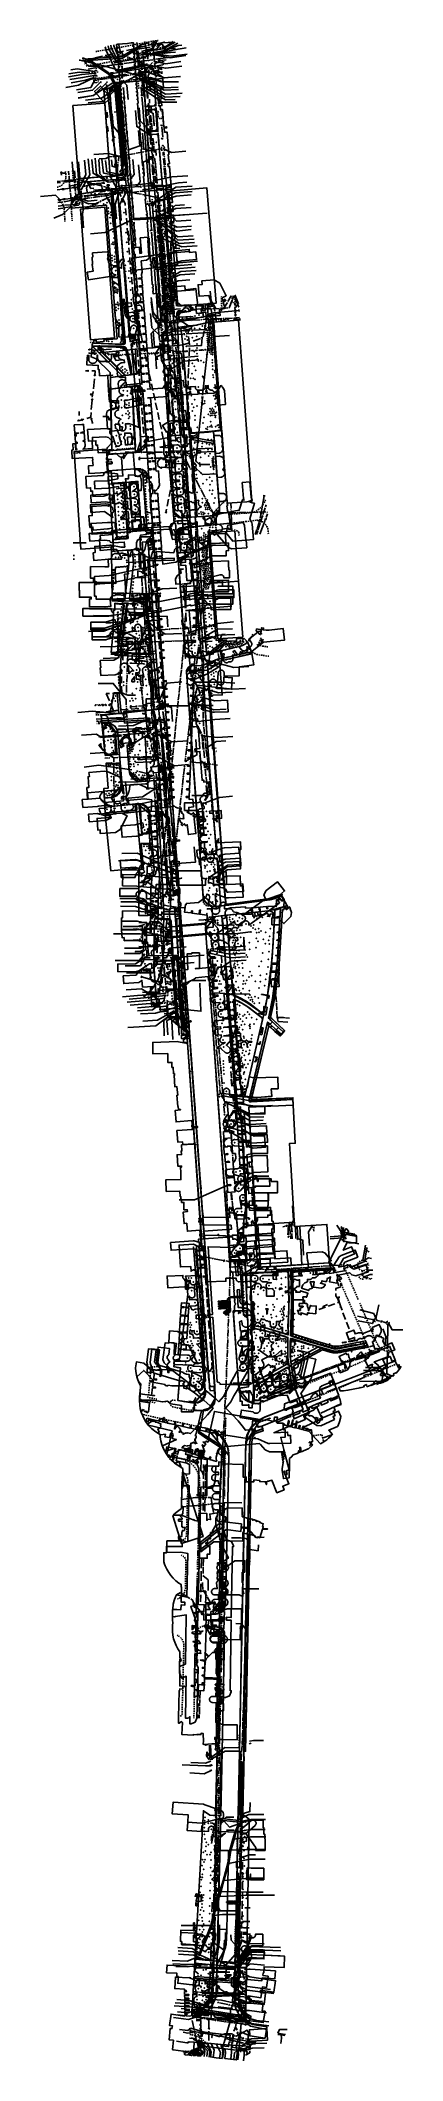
# Model space of a CAD drawing. Header units: metres. Extents: x -3903 to -3714, y 4981 to 6033.
import ezdxf

# ---------------------------------------------------------------- set-up
doc = ezdxf.new("R2010")
doc.units = ezdxf.units.M
for name, color, linetype in [('BENCH', 7, 'Continuous'), ('BOUNDARY', 7, 'Continuous'), ('BUILDING', 7, 'Continuous'), ('BUSH', 7, 'Continuous'), ('CURB', 7, 'Continuous'), ('ELECTR_CABLE', 7, 'Continuous'), ('ELECTR_CABLE_COMM', 7, 'Continuous'), ('GAS', 7, 'Continuous'), ('GRASS', 7, 'Continuous'), ('GROUND', 7, 'Continuous'), ('HEAT', 7, 'Continuous'), ('LAMP', 7, 'Continuous'), ('LOUNGER', 7, 'Continuous'), ('OVERHEAD_POWER_LINE', 7, 'Continuous'), ('ROAD', 7, 'Continuous'), ('SEWER', 7, 'Continuous'), ('SIDEWALK_PATH', 7, 'Continuous'), ('TRASH_BIN', 7, 'Continuous'), ('TREE', 7, 'Continuous'), ('WATER_PIPELINE', 7, 'Continuous')]:
    doc.layers.add(name, color=color, linetype=linetype)

msp = doc.modelspace()

# ---------------------------------------------------------------- linework, layer by layer
at = {"layer": 'BENCH'}
for p in [(-3856.8, 5838.7), (-3814.9, 5798.3), (-3814.5, 5619.1), (-3784.2, 5564), (-3809, 5541.3), (-3808.7, 5537.9), (-3782.9, 5519.3), (-3801.2, 5402.7), (-3814.8, 5087.9)]:
    msp.add_point(p, dxfattribs=at)
at = {"layer": 'BOUNDARY'}
msp.add_lwpolyline([(-3749.9, 5392.6), (-3770.4, 5391.3), (-3771.6, 5391.2), (-3771.4, 5375.2), (-3771.4, 5374.9), (-3771.7, 5359.1), (-3761, 5355.8), (-3751.1, 5353), (-3747.6, 5352.8), (-3733.7, 5355.5), (-3732.4, 5352.3), (-3746.9, 5349.4), (-3752.1, 5349.6), (-3756.1, 5350.8), (-3767.4, 5344.7), (-3771.1, 5342.6), (-3769.4, 5331), (-3770.4, 5330.6), (-3766.3, 5319.7), (-3787.8, 5311.1), (-3787, 5308.7), (-3791.2, 5307.2), (-3792.5, 5305.7), (-3793.2, 5301.8), (-3793.2, 5299.2), (-3793.4, 5289.6), (-3793.5, 5286.9), (-3793.6, 5281.5), (-3793.6, 5281.3), (-3793.6, 5281.1), (-3793.8, 5268.1), (-3793.9, 5265.5), (-3794.2, 5251), (-3794.3, 5250), (-3794.3, 5249.9), (-3794.5, 5243.3), (-3794.8, 5233.3), (-3794.9, 5225.4), (-3794.9, 5219.6), (-3795.1, 5200.6), (-3795.6, 5188.7), (-3795.6, 5174.2), (-3796.2, 5141.8), (-3797.2, 5141.8), (-3797.6, 5109.1), (-3797.6, 5108.8), (-3794.3, 5106.4), (-3796.1, 5005.3), (-3793.4, 5003.7), (-3793.8, 5002.8), (-3794.6, 5000.6), (-3822.4, 5003.5), (-3823.5, 5003.3), (-3824.3, 5004.7), (-3818.2, 5110.8), (-3814.9, 5108.6), (-3812.9, 5108.4), (-3811.8, 5108.3), (-3811, 5142.3), (-3812, 5142.6), (-3811.8, 5143.2), (-3811.5, 5144.3), (-3811.2, 5159), (-3810.9, 5175), (-3810.5, 5190.1), (-3810.3, 5202.6), (-3812.8, 5204.3), (-3812.7, 5205.3), (-3814.3, 5205.4), (-3814.3, 5207), (-3813.5, 5206.9), (-3813.6, 5209.8), (-3810.9, 5209.7), (-3810.9, 5210.3), (-3814.3, 5210.4), (-3814.3, 5214.5), (-3813.2, 5214.7), (-3813.1, 5215.7), (-3810, 5219.5), (-3810, 5220), (-3809.6, 5233.7), (-3809.5, 5250.8), (-3812.8, 5250.9), (-3819.6, 5245.8), (-3819.6, 5247), (-3820.1, 5247), (-3820, 5249.6), (-3819.5, 5249.5), (-3819.5, 5250.9), (-3809.9, 5258.3), (-3809.4, 5278.5), (-3808.6, 5295.8), (-3808.6, 5298.7), (-3808.6, 5299), (-3808.7, 5299.1), (-3808.8, 5299.3), (-3808.9, 5299.5), (-3809.1, 5299.7), (-3809.3, 5299.9), (-3809.4, 5300), (-3809.6, 5300.2), (-3809.8, 5300.3), (-3813.9, 5303), (-3820.8, 5307.6), (-3820.2, 5310.7), (-3819.7, 5310.6), (-3818.1, 5319.3), (-3823.2, 5319.3), (-3822.8, 5323.1), (-3831.6, 5324.5), (-3830.1, 5341.4), (-3833.6, 5342), (-3833.3, 5345.3), (-3830.7, 5346.2), (-3826.4, 5379.6), (-3827.3, 5389.2), (-3819.4, 5389.7), (-3820.6, 5404.8), (-3819.1, 5404.8), (-3819.5, 5415), (-3823.3, 5467.4), (-3826.6, 5513.2), (-3826.4, 5515.5), (-3836.7, 5524.3), (-3837.3, 5529.8), (-3842.5, 5529.3), (-3843.2, 5539.6), (-3844.1, 5551.4), (-3844.1, 5552.8), (-3843.9, 5552.8), (-3844, 5555.4), (-3843.7, 5575.2), (-3835.6, 5574.8), (-3835.7, 5575.2), (-3843.3, 5575.6), (-3843.3, 5577.1), (-3847.1, 5576.9), (-3851.8, 5576.9), (-3851.8, 5594.2), (-3851.6, 5600.8), (-3849.4, 5601.1), (-3850.7, 5614.4), (-3844.9, 5614.7), (-3845.2, 5619.7), (-3851.9, 5619.2), (-3853.3, 5631.9), (-3869.3, 5630.5), (-3869.5, 5633.4), (-3870.1, 5643.1), (-3867.8, 5643.3), (-3868.9, 5656.3), (-3866, 5656.5), (-3865.9, 5656.1), (-3861.6, 5656.5), (-3861.9, 5661), (-3869.3, 5660.3), (-3871.1, 5677.1), (-3871.5, 5681.5), (-3866.8, 5681.7), (-3866.8, 5682.7), (-3865, 5692), (-3864.8, 5693), (-3861.5, 5693), (-3861.5, 5703.2), (-3861.1, 5712.4), (-3864.2, 5712.5), (-3864.1, 5713.9), (-3866.3, 5714), (-3865.2, 5725.1), (-3865, 5735.8), (-3864.4, 5735.9), (-3864.3, 5739.6), (-3860.7, 5739.3), (-3860.7, 5739.6), (-3857.3, 5739.6), (-3857.3, 5739.3), (-3847.9, 5740.3), (-3848, 5741.9), (-3855.6, 5741), (-3856.7, 5742.1), (-3854.6, 5759.9), (-3855.2, 5767.1), (-3857.6, 5766.9), (-3857, 5760), (-3859.1, 5741.6), (-3860.2, 5740.5), (-3864.2, 5740.8), (-3865.8, 5741), (-3866.1, 5766.6), (-3866.2, 5768.9), (-3865.2, 5768.9), (-3865.4, 5772.7), (-3863.8, 5772.8), (-3863.9, 5773.8), (-3863.3, 5773.8), (-3865.2, 5801.1), (-3865.8, 5801.1), (-3866.2, 5808.3), (-3867.8, 5808.3), (-3868.5, 5819.2), (-3865.9, 5819.7), (-3866.6, 5857.1), (-3866.8, 5859.8), (-3874.1, 5866.9), (-3876.7, 5867.8), (-3875.9, 5875.2), (-3875.2, 5875), (-3875.3, 5876.4), (-3874.1, 5876.5), (-3874.1, 5875.6), (-3869.9, 5875.9), (-3870, 5876.8), (-3863.2, 5877.3), (-3865.5, 5907.2), (-3865.9, 5909.2), (-3868.7, 5946.9), (-3887.1, 5945.3), (-3887.2, 5946.8), (-3883.3, 5952.5), (-3882.7, 5952.6), (-3883.3, 5960.7), (-3866.7, 5961.9), (-3868.5, 5985.3), (-3867.9, 5985.4), (-3868.1, 5987.8), (-3868.7, 5987.7), (-3869.1, 5992.6), (-3868.1, 5992.7), (-3868.3, 5995), (-3869.2, 5994.9), (-3870.1, 6006.9), (-3866.9, 6008), (-3862.1, 6010.6), (-3849.4, 6011.8), (-3849.4, 6011.9), (-3839.3, 6012.8), (-3839, 6007.9), (-3840.5, 6007.7), (-3840.1, 6002.2), (-3841.1, 6002.1), (-3841, 6000.3), (-3840, 6000.4), (-3839.8, 5998.7), (-3840.7, 5998.6), (-3840.6, 5996.6), (-3839.7, 5996.7), (-3838.9, 5987.5), (-3837.4, 5987.7), (-3837.3, 5987.1), (-3838.6, 5987), (-3838.4, 5984.8), (-3837.1, 5984.9), (-3836.2, 5973.3), (-3836.6, 5973.2), (-3836.3, 5969.9), (-3836, 5969.9), (-3835.9, 5968.4), (-3836.7, 5968.3), (-3836.5, 5966.9), (-3835.8, 5967), (-3834.5, 5950.1), (-3834.3, 5948.3), (-3835.6, 5948.2), (-3835.4, 5946.4), (-3834.2, 5946.5), (-3834, 5943.6), (-3835.1, 5943.5), (-3835, 5941.6), (-3833.7, 5941.7), (-3833.6, 5938.3), (-3835.1, 5938.2), (-3834.9, 5936.3), (-3833.4, 5936.4), (-3833.3, 5934.9), (-3833.6, 5934.9), (-3833.4, 5931.5), (-3833, 5931.5), (-3832.9, 5929.7), (-3833.3, 5929.7), (-3833.2, 5928.4), (-3832.8, 5928.4), (-3832.5, 5924.5), (-3833.6, 5924.4), (-3833.4, 5922.6), (-3832.4, 5922.7), (-3831.9, 5917.1), (-3833.4, 5917), (-3833.2, 5915.4), (-3834.3, 5915.3), (-3834.2, 5913.5), (-3833.1, 5913.6), (-3833, 5911.8), (-3834, 5911.7), (-3833.9, 5909.9), (-3832.8, 5910), (-3832.7, 5908.4), (-3833.1, 5908.4), (-3832.8, 5905.2), (-3832.4, 5905.2), (-3831.7, 5896.1), (-3829.7, 5894.5), (-3825.9, 5894.8), (-3825, 5894.9), (-3824.9, 5893.4), (-3823.8, 5893.5), (-3823.7, 5892.5), (-3814.3, 5893.2), (-3812.9, 5886), (-3812.8, 5885), (-3813.5, 5885), (-3809.3, 5829.7), (-3808.7, 5829.8), (-3805.7, 5790.3), (-3806, 5790.3), (-3805.7, 5787.9), (-3805, 5786), (-3803.9, 5778.2), (-3805, 5778.1), (-3805, 5778.6), (-3808.5, 5778.2), (-3808.5, 5777.8), (-3815.8, 5777.1), (-3811.5, 5720.1), (-3806.2, 5720.5), (-3806.2, 5719.7), (-3800.9, 5720), (-3801, 5721), (-3796.9, 5721.2), (-3795.2, 5719.4), (-3793.2, 5714.3), (-3793, 5713.4), (-3809.9, 5709.5), (-3808.4, 5691.8), (-3813.3, 5691.7), (-3813.6, 5691.2), (-3814.7, 5691), (-3806.5, 5582.8), (-3805.9, 5582.9), (-3784.5, 5585.7), (-3777.9, 5587.9), (-3774.1, 5581.2), (-3777, 5580.1), (-3778.8, 5552), (-3779.5, 5544.4), (-3783.2, 5523.9), (-3775.9, 5517.1), (-3778.2, 5514.3), (-3780.9, 5516.6), (-3784.2, 5519.6), (-3793, 5482.2), (-3793.1, 5481.1), (-3771.6, 5482.1), (-3771.5, 5478.3), (-3794.6, 5477.1), (-3793.5, 5460), (-3795.1, 5459.9), (-3794.9, 5457), (-3793.3, 5457.1), (-3792.8, 5448.6), (-3794.4, 5448.5), (-3794.2, 5446.1), (-3792.6, 5446.2), (-3790.2, 5407.7), (-3791.4, 5407.6), (-3791.3, 5404.6), (-3790, 5404.5), (-3790, 5403.2), (-3792.2, 5403), (-3792, 5401.4), (-3794.1, 5401.2), (-3794, 5398), (-3791.8, 5398.2), (-3791.8, 5397.9), (-3789.6, 5398), (-3789.4, 5393.8), (-3788.4, 5393.9), (-3752.8, 5396.1), (-3750, 5393.6)], close=True, dxfattribs=at)
at = {"layer": 'BUILDING'}
for points in [[(-3869.6, 6000), (-3874.9, 6006.1), (-3871.8, 6008.9), (-3866.5, 6002.7)], [(-3869.6, 6000), (-3866.7, 5961.9), (-3883.3, 5960.6), (-3886.2, 5998.7)], [(-3831.6, 5894.2), (-3836.3, 5954.2), (-3816.4, 5955.8), (-3811.6, 5895.8)], [(-3869.6, 5945.8), (-3864.5, 5877.7), (-3877.1, 5876.8), (-3882.2, 5944.8)], [(-3813.5, 5895.7), (-3813.5, 5895.5), (-3813.4, 5894.2), (-3815.3, 5893.9), (-3815.5, 5895.5), (-3815.5, 5895.6)], [(-3805.8, 5791.7), (-3812.9, 5886), (-3800, 5887), (-3792.9, 5792.6)], [(-3868.6, 5819.8), (-3865.1, 5768.9), (-3882, 5767.7), (-3885.5, 5818.6)], [(-3883.6, 5818.7), (-3885.1, 5818.6), (-3885.5, 5818.6), (-3885.5, 5817.8), (-3883.5, 5817.9), (-3883.5, 5818.5), (-3883.6, 5818.7)], [(-3868.5, 5818.9), (-3868.6, 5819.4), (-3868.6, 5819.7), (-3870.6, 5819.5), (-3870.6, 5819.3), (-3870.6, 5818.8), (-3868.5, 5818.9)], [(-3812.9, 5750), (-3814.8, 5776.3), (-3801.9, 5777.2), (-3800, 5751)], [(-3810.7, 5721), (-3812.9, 5750), (-3799.9, 5751), (-3797.7, 5721.9)], [(-3853.1, 5631), (-3850.3, 5601.8), (-3866.5, 5600.3), (-3869.3, 5629.5)], [(-3771.5, 5478.3), (-3770.4, 5458.4), (-3773.4, 5458.2), (-3772.8, 5449.9), (-3772.8, 5448.6), (-3772.7, 5447.4), (-3770.7, 5415), (-3768, 5415.2), (-3766.9, 5395.1), (-3790, 5393.8), (-3794.6, 5477.1)], [(-3788.4, 5393.9), (-3789.8, 5416.1), (-3770.8, 5417.3), (-3770.7, 5415), (-3754, 5416.1), (-3753.9, 5416.1), (-3752.6, 5396.1)], [(-3834.4, 5308.7), (-3837.3, 5296.3), (-3837.3, 5296.3), (-3838.3, 5298), (-3839.2, 5299.7), (-3839.9, 5301.6), (-3840.4, 5303.4), (-3840.7, 5305.3), (-3840.8, 5306.7), (-3842, 5307.5), (-3843.7, 5308.6), (-3845.2, 5309.9), (-3846.6, 5311.3), (-3846.8, 5311.6)], [(-3830.8, 5292.6), (-3829.8, 5289.6), (-3831.9, 5290.9), (-3833.2, 5291.9)], [(-3834.2, 5264.4), (-3833.2, 5265.4), (-3831.7, 5266.7), (-3829.7, 5268.3), (-3829.4, 5278.9), (-3829.4, 5279.5), (-3829.1, 5287.1), (-3818.4, 5253.6), (-3829.6, 5250)]]:
    msp.add_lwpolyline(points, close=True, dxfattribs=at)
at = {"layer": 'BUSH'}
for p in [(-3861.6, 5964.3), (-3861.3, 5965), (-3861.2, 5963.5), (-3867.7, 5943.7), (-3867.1, 5949.5), (-3866, 5950.2), (-3865.9, 5948.6), (-3867.5, 5942.4), (-3866.9, 5940.4), (-3866.5, 5943.2), (-3866.5, 5937.4), (-3866.4, 5941.7), (-3840.1, 5939.4), (-3839.6, 5939.9), (-3839.6, 5938.6), (-3839.5, 5940.6), (-3838.9, 5939.6), (-3838.7, 5938.5), (-3838.3, 5937.9), (-3838.2, 5938.7), (-3865.9, 5926.7), (-3865.3, 5927.5), (-3865.2, 5926.5), (-3864.5, 5927.7), (-3864.4, 5926.7), (-3864, 5922.5), (-3865.9, 5920.8), (-3865.8, 5919.3), (-3865.6, 5917.9), (-3864.6, 5920.2), (-3864.5, 5918.7), (-3864.3, 5917.3), (-3863.9, 5921.9), (-3836.9, 5912.2), (-3864.7, 5905.9), (-3864.6, 5903.3), (-3864.6, 5902.2), (-3864.5, 5904.3), (-3864.4, 5901.3), (-3863.8, 5902.7), (-3863.8, 5901.6), (-3863.7, 5903.8), (-3863, 5901.2), (-3862.9, 5903.1), (-3862.8, 5902.1), (-3836.7, 5910.9), (-3863.8, 5895.3), (-3863.8, 5893.7), (-3863.5, 5892.1), (-3862.8, 5896.2), (-3862.6, 5894.6), (-3862.5, 5893), (-3863, 5885.9), (-3863, 5884.5), (-3862.8, 5882.9), (-3862.1, 5887.1), (-3861.9, 5885.5), (-3861.8, 5883.9), (-3829.2, 5887.9), (-3828.3, 5881.5), (-3827.3, 5882.2), (-3827.2, 5880.8), (-3827, 5888.3), (-3824.8, 5888.8), (-3824.7, 5882.4), (-3824.2, 5881.4), (-3822.7, 5882.8), (-3822.6, 5889.2), (-3820.5, 5889.6), (-3818.8, 5883.9), (-3818.4, 5890.1), (-3816, 5881.7), (-3815.9, 5880.7), (-3815.8, 5883.1), (-3815.3, 5882.5), (-3815, 5881.5), (-3814.7, 5883.2), (-3814.6, 5881.9), (-3814.1, 5882.6), (-3814.1, 5881), (-3875.3, 5875.7), (-3872.4, 5872.7), (-3871.9, 5872), (-3871.6, 5872.9), (-3871.1, 5872.2), (-3871.1, 5871.4), (-3870.4, 5870.8), (-3870.3, 5871.7), (-3868.6, 5876.1), (-3867.6, 5875.9), (-3865.8, 5875.7), (-3861.3, 5875.4), (-3861.2, 5872.5), (-3860.7, 5879.3), (-3860.4, 5878.5), (-3860.3, 5872.4), (-3860, 5876.9), (-3859.9, 5875.4), (-3859.9, 5871.7), (-3859.3, 5872.3), (-3859, 5871.5), (-3855.1, 5873.6), (-3855, 5874.4), (-3854.2, 5874.5), (-3827.8, 5877.1), (-3826.9, 5878.5), (-3826.6, 5876.6), (-3821.7, 5878.5), (-3816.1, 5879.6), (-3816.1, 5878.5), (-3816.1, 5877.4), (-3816.1, 5876.3), (-3816, 5875.3), (-3816, 5873.2), (-3815.9, 5874.3), (-3815.6, 5872.1), (-3815.3, 5871.2), (-3815.1, 5879.8), (-3815.1, 5878.9), (-3815.1, 5877.8), (-3815, 5876.6), (-3815, 5873.5), (-3814.9, 5875.6), (-3814.9, 5870.2), (-3814.7, 5874.5), (-3814.7, 5872.5), (-3814.4, 5877.6), (-3814.3, 5871.5), (-3814.3, 5873.3), (-3814.1, 5880), (-3814.1, 5879), (-3814.1, 5870.6), (-3813.9, 5878), (-3813.9, 5876.9), (-3813.7, 5875.8), (-3813.7, 5874.8), (-3813.6, 5873.7), (-3813.6, 5872.7), (-3813.5, 5872.1), (-3813.5, 5871.2), (-3813.4, 5870.1), (-3861.2, 5862), (-3860.4, 5862.7), (-3860.3, 5861), (-3859.1, 5861.6), (-3859.1, 5860), (-3858.1, 5860.9), (-3857.7, 5859.4), (-3824.1, 5859.2), (-3823.9, 5864.5), (-3822.9, 5863), (-3814.2, 5869.4), (-3813.6, 5866.3), (-3813.5, 5864.8), (-3813.4, 5863.1), (-3813.3, 5869), (-3813.3, 5861.3), (-3812.3, 5860.6), (-3812.2, 5859.8), (-3825.1, 5851.8), (-3813.2, 5858.5), (-3813.1, 5857.2), (-3812.6, 5851.8), (-3811.9, 5852.2), (-3811.4, 5850), (-3858.5, 5838.3), (-3858.2, 5843), (-3858.2, 5841.2), (-3858, 5845.3), (-3857.4, 5839.6), (-3856.9, 5843.9), (-3856.9, 5842.7), (-3824.5, 5847.7), (-3824.1, 5843.4), (-3824, 5839.7), (-3823.3, 5841.5), (-3819.1, 5844.1), (-3818.7, 5845), (-3818.5, 5843.4), (-3817.6, 5844.9), (-3817.6, 5843.7), (-3814.7, 5840.9), (-3814.7, 5839.3), (-3814.2, 5838.4), (-3814, 5840.2), (-3813.6, 5839.3), (-3813.5, 5841.1), (-3813.2, 5838.4), (-3812.9, 5840.2), (-3812.8, 5847.6), (-3812.7, 5839.3), (-3812.2, 5846), (-3812.1, 5838.4), (-3812, 5848), (-3812, 5842), (-3811.9, 5847.1), (-3811.6, 5843.6), (-3811.5, 5846.4), (-3861.2, 5827.6), (-3857.4, 5833), (-3857.3, 5837.8), (-3857.2, 5835.8), (-3856.6, 5836.8), (-3856.3, 5831.8), (-3856.3, 5830.3), (-3816.9, 5830.4), (-3816.2, 5830.2), (-3814.7, 5831.5), (-3814.6, 5837.2), (-3814.4, 5834.1), (-3814.1, 5832.2), (-3813.8, 5831.3), (-3813.7, 5837.5), (-3812.6, 5837.5), (-3812, 5836.3), (-3811.9, 5837.2), (-3810.9, 5832.2), (-3810.2, 5832.3), (-3810.1, 5831.1), (-3866.6, 5819.3), (-3865.9, 5819.3), (-3865.1, 5819.4), (-3863.7, 5821.1), (-3863, 5819.7), (-3862.1, 5819.7), (-3861.7, 5825.7), (-3861.1, 5819.8), (-3861, 5823.9), (-3860.9, 5822.4), (-3860.2, 5819.9), (-3859.2, 5819.9), (-3858.2, 5820), (-3857.2, 5820.1), (-3856.2, 5820.2), (-3855.2, 5820.2), (-3854.4, 5820.3), (-3831.9, 5824.8), (-3831.8, 5825.6), (-3831.7, 5824), (-3831.1, 5825.8), (-3831, 5823.6), (-3830.1, 5825), (-3830.1, 5823.8), (-3813.2, 5824.3), (-3813.6, 5814.9), (-3813.6, 5814), (-3813.6, 5813.1), (-3813.4, 5812), (-3813.4, 5811), (-3813.1, 5815.8), (-3813, 5810), (-3812.9, 5814.7), (-3812.8, 5813.5), (-3812.8, 5812.7), (-3812.8, 5809.3), (-3812.6, 5811.3), (-3863.3, 5799.3), (-3863.2, 5797.5), (-3861.2, 5798.6), (-3861.1, 5796.8), (-3848.8, 5805.3), (-3848.6, 5803.8), (-3848.5, 5799.1), (-3848.4, 5802.2), (-3848.4, 5797.8), (-3848.3, 5800.6), (-3848.3, 5796.5), (-3863, 5795.6), (-3862.9, 5793.6), (-3862.7, 5791.6), (-3862.6, 5789.7), (-3862.5, 5787.3), (-3861, 5794.9), (-3860.8, 5793), (-3860.7, 5791.2), (-3860.6, 5789.3), (-3860.4, 5787.3), (-3848.2, 5795.2), (-3848.1, 5793.8), (-3847.9, 5792.5), (-3847.9, 5791.1), (-3847.7, 5789.8), (-3847.7, 5788.5), (-3847.5, 5787.2), (-3847.2, 5785.9), (-3819.4, 5787.1), (-3819.3, 5786.1), (-3818.4, 5786.9), (-3818.3, 5785.8), (-3817.5, 5790.3), (-3817.5, 5786.4), (-3817.3, 5791.1), (-3817.1, 5788.5), (-3817, 5789.4), (-3816.9, 5792), (-3816.5, 5790.3), (-3816.2, 5791.2), (-3816.2, 5788.5), (-3815.9, 5792), (-3815.9, 5789.4), (-3815.4, 5790.4), (-3815.3, 5791.2), (-3815.2, 5788.5), (-3814.9, 5789.5), (-3811.3, 5787.7), (-3862.3, 5785.3), (-3862.1, 5782.3), (-3862, 5780.3), (-3861.8, 5778.3), (-3861.7, 5776.1), (-3860.3, 5785.4), (-3860.1, 5783.3), (-3860, 5781.4), (-3859.8, 5779.1), (-3859.6, 5776.3), (-3847.1, 5784.5), (-3847, 5783), (-3846.8, 5781.4), (-3818.1, 5775), (-3817.9, 5776.1), (-3817, 5775.2), (-3854.1, 5765.1), (-3851.9, 5765.4), (-3851.9, 5764.7), (-3845.8, 5771.2), (-3845.8, 5769.9), (-3845.8, 5768.5), (-3827.9, 5765.4), (-3827.1, 5764.5), (-3826.9, 5766.6), (-3826.5, 5765.1), (-3820.3, 5773), (-3820.1, 5773.9), (-3820, 5772.1), (-3819.5, 5771.2), (-3819.3, 5773), (-3819.2, 5773.9), (-3819, 5767.8), (-3819, 5766), (-3818.9, 5770.3), (-3818.6, 5768.7), (-3818.6, 5766.9), (-3818.5, 5771.3), (-3818.4, 5773.1), (-3818.4, 5765.1), (-3818.3, 5769.7), (-3818, 5772.3), (-3818, 5767.8), (-3818, 5766.1), (-3817.9, 5774), (-3817.7, 5770.5), (-3817.6, 5768.8), (-3817.5, 5771.4), (-3817.5, 5766.9), (-3817.4, 5765.2), (-3817.3, 5772.9), (-3817, 5774.2), (-3817, 5769.8), (-3817, 5767.8), (-3816.9, 5766.1), (-3816.5, 5768.8), (-3816.5, 5767), (-3816.2, 5774.4), (-3816.2, 5767.9), (-3816.2, 5765.3), (-3816, 5773.3), (-3863.9, 5763.4), (-3862.3, 5763.4), (-3860.6, 5763.5), (-3859.2, 5763.2), (-3858.2, 5762), (-3853.9, 5763.8), (-3853.9, 5757.1), (-3853.8, 5762.1), (-3853.7, 5760.3), (-3853.7, 5758.7), (-3851.8, 5763.9), (-3851.8, 5763.2), (-3851.8, 5762.4), (-3851.8, 5761.6), (-3851.7, 5760.8), (-3851.6, 5760.2), (-3851.6, 5759.4), (-3851.6, 5758.6), (-3849.6, 5756.7), (-3849.5, 5755.9), (-3827.8, 5764.4), (-3819.2, 5760.3), (-3818.9, 5761.3), (-3818.9, 5758.4), (-3818.8, 5764.2), (-3818.6, 5756.5), (-3818.5, 5762.3), (-3818.5, 5759.4), (-3818.3, 5754.5), (-3818.2, 5763.4), (-3818.2, 5760.4), (-3818.2, 5757.5), (-3818, 5755.5), (-3817.9, 5758.5), (-3817.8, 5764.2), (-3817.7, 5761.5), (-3817.7, 5756.6), (-3817.5, 5762.5), (-3817.5, 5759.5), (-3817.3, 5757.5), (-3817.3, 5754.6), (-3817.2, 5760.5), (-3817.1, 5763.5), (-3817, 5755.6), (-3816.9, 5758.6), (-3816.8, 5761.7), (-3816.7, 5764.4), (-3816.6, 5756.7), (-3816.5, 5759.6), (-3816.4, 5762.6), (-3816.3, 5757.7), (-3816.3, 5754.8), (-3816.2, 5760.7), (-3816, 5763.6), (-3816, 5755.8), (-3815.9, 5758.8), (-3815.6, 5756.9), (-3815.5, 5759.7), (-3815.3, 5757.9), (-3815.3, 5754.9), (-3815, 5756), (-3814.8, 5754), (-3855.5, 5743.9), (-3855.3, 5745.6), (-3855.1, 5747.3), (-3854.9, 5749), (-3854.7, 5750.6), (-3854.5, 5752.3), (-3854.3, 5753.8), (-3848.5, 5743.9), (-3818.2, 5752.7), (-3818.2, 5750.7), (-3818, 5748.8), (-3817.6, 5753.6), (-3817.6, 5751.7), (-3817.6, 5749.8), (-3817.4, 5747.9), (-3817.3, 5750.8), (-3817.1, 5752.7), (-3817.1, 5748.9), (-3816.9, 5747), (-3816.7, 5749.9), (-3816.6, 5753.7), (-3816.6, 5751.9), (-3816.5, 5748), (-3816.2, 5752.8), (-3816, 5749), (-3815.9, 5747.1), (-3815.6, 5753.9), (-3815.6, 5752), (-3815.5, 5750), (-3815.5, 5748.1), (-3815.2, 5753), (-3814.9, 5751), (-3814.9, 5749.2), (-3814.6, 5752.1), (-3814.5, 5750.1), (-3864.7, 5741.5), (-3863.9, 5741.5), (-3863.2, 5741.3), (-3863.1, 5741.9), (-3862.4, 5741.8), (-3862.4, 5741.3), (-3861.7, 5741.8), (-3861.6, 5741.2), (-3861.4, 5733.8), (-3861.1, 5735.7), (-3861, 5741.7), (-3860.9, 5741.1), (-3860.8, 5737.7), (-3860.3, 5741.6), (-3860.2, 5741), (-3859.6, 5741.5), (-3858.3, 5733.1), (-3855.9, 5739.1), (-3855.7, 5742.1), (-3855.2, 5739.1), (-3854.2, 5739.2), (-3853.7, 5738.8), (-3853.4, 5739.3), (-3853.3, 5737.2), (-3852.5, 5738.7), (-3851.3, 5742.5), (-3851, 5739.5), (-3850.9, 5742), (-3850.6, 5742.6), (-3850.4, 5739.6), (-3850.3, 5737.9), (-3850.2, 5742.1), (-3850.2, 5739), (-3849.5, 5739.6), (-3849.4, 5738.7), (-3849, 5742.8), (-3849, 5742.2), (-3848.9, 5739.8), (-3848.7, 5739), (-3848.6, 5738.1), (-3848.5, 5743), (-3848.3, 5742.2), (-3848.1, 5739.7), (-3848, 5738.7), (-3847.9, 5737.8), (-3818.4, 5740.9), (-3818.3, 5740.3), (-3818.3, 5739.8), (-3818.2, 5739.2), (-3818, 5741), (-3818, 5740.5), (-3817.8, 5739.7), (-3817.6, 5738.3), (-3817.5, 5741.1), (-3817.5, 5736.6), (-3817.3, 5734.9), (-3817.2, 5733.2), (-3817.1, 5740.6), (-3816.5, 5739.9), (-3815.4, 5738.9), (-3815.3, 5734.1), (-3814.8, 5740.6), (-3814.2, 5733.5), (-3861.9, 5729.8), (-3861.6, 5731.9), (-3859.2, 5723.2), (-3858.9, 5725.5), (-3858.7, 5726.9), (-3858.5, 5731), (-3858.4, 5732.4), (-3858.4, 5731.7), (-3858.2, 5729.7), (-3858, 5731.3), (-3857.9, 5732), (-3855.3, 5726.4), (-3855.2, 5727.1), (-3855, 5725.7), (-3854.3, 5726.6), (-3854, 5725.6), (-3853.1, 5723.7), (-3852.7, 5730), (-3852.2, 5731.6), (-3851.6, 5722.9), (-3850.5, 5725.9), (-3850.5, 5724), (-3850.4, 5727), (-3849.7, 5726.8), (-3849.7, 5726.1), (-3848, 5729.7), (-3848, 5729.1), (-3848, 5728.3), (-3848, 5727.3), (-3847.9, 5726.4), (-3847.8, 5722.8), (-3847.3, 5729), (-3847.2, 5728), (-3847.2, 5727), (-3847, 5726.2), (-3846.8, 5724.6), (-3846.8, 5723.9), (-3817, 5731.5), (-3816.9, 5729.8), (-3816.8, 5728.1), (-3816.7, 5726.4), (-3816.5, 5724.7), (-3816.4, 5723), (-3815.2, 5732.4), (-3814.1, 5731.6), (-3813.7, 5726.4), (-3813.7, 5724.5), (-3860, 5717), (-3848.5, 5722.2), (-3848.4, 5721.3), (-3847.7, 5721.8), (-3847.7, 5720.8), (-3847.2, 5717), (-3847.2, 5716.1), (-3847.2, 5715), (-3847.1, 5718), (-3847, 5721.4), (-3846.9, 5720.6), (-3846.8, 5714.4), (-3846.8, 5713.6), (-3846.6, 5717.5), (-3846.5, 5719), (-3846.5, 5718.3), (-3846.5, 5716.6), (-3846.5, 5715.6), (-3846.3, 5714.8), (-3846.3, 5714), (-3816.3, 5721.3), (-3816.2, 5719.6), (-3816.2, 5713.7), (-3816.1, 5713.2), (-3816, 5718), (-3815.9, 5716.3), (-3815.6, 5713.3), (-3815.5, 5714.5), (-3815.1, 5713.5), (-3814.5, 5713.7), (-3814, 5714.4), (-3812.8, 5714.6), (-3811.7, 5714.9), (-3811.4, 5718), (-3810.3, 5716.7), (-3809.7, 5717.9), (-3808.7, 5716.6), (-3806.2, 5718.5), (-3805.6, 5717.7), (-3805.2, 5718.8), (-3804.9, 5716.9), (-3804.5, 5717.9), (-3804, 5718.9), (-3803.8, 5717), (-3803.4, 5718.2), (-3802.8, 5716.9), (-3802.4, 5718.3), (-3801.7, 5719.2), (-3801.7, 5717.8), (-3801.1, 5718.5), (-3800.8, 5719.5), (-3800.5, 5717.9), (-3800.3, 5718.8), (-3799.6, 5718.1), (-3799.1, 5718.6), (-3798.9, 5719.4), (-3798.1, 5718.7), (-3798, 5719.7), (-3797.5, 5720.5), (-3797.2, 5719.4), (-3852.6, 5702.5), (-3851.8, 5701.5), (-3851.5, 5703.2), (-3850.4, 5708.9), (-3849.2, 5707.9), (-3820.9, 5705.5), (-3820.5, 5703.4), (-3819.9, 5704.6), (-3819.7, 5705.9), (-3819.7, 5702), (-3819.5, 5703.4), (-3814.3, 5705.5), (-3814.1, 5703.9), (-3814, 5702.4), (-3813.1, 5704.7), (-3812.9, 5703.2), (-3812.7, 5701.5), (-3811.7, 5705.5), (-3811.6, 5704), (-3863.9, 5691.2), (-3859.7, 5698.5), (-3859.7, 5696.9), (-3851.2, 5694.3), (-3850.7, 5695.6), (-3820.2, 5691.8), (-3819.8, 5700.4), (-3819.6, 5693.2), (-3819.1, 5694.1), (-3819.1, 5691.7), (-3818, 5691), (-3815.2, 5697.4), (-3815.2, 5696.6), (-3815.1, 5695.9), (-3815.1, 5695.1), (-3815, 5694.3), (-3815, 5693.5), (-3814.5, 5693), (-3814.1, 5691.7), (-3813.9, 5692.6), (-3813.7, 5694.2), (-3864.8, 5690), (-3864.1, 5688.7), (-3856.4, 5688.6), (-3855.4, 5690.1), (-3854.8, 5688.8), (-3819.4, 5690.6), (-3819.1, 5689.6), (-3819, 5688.6), (-3818.9, 5686.7), (-3818.8, 5687.3), (-3818.1, 5688.2), (-3818, 5690.2), (-3817.9, 5689.4), (-3817.9, 5688.7), (-3870, 5675.7), (-3869.7, 5676.6), (-3869.1, 5675.7), (-3867.7, 5672.7), (-3867.6, 5670.4), (-3866.7, 5674.1), (-3866, 5674.5), (-3866, 5672.8), (-3865.6, 5672.8), (-3865.4, 5673.7), (-3864.9, 5672.8), (-3864.7, 5669.9), (-3869.6, 5667.6), (-3869.6, 5666), (-3869.4, 5665.3), (-3869.1, 5661.8), (-3868.9, 5660.8), (-3868.1, 5660.9), (-3867.9, 5668.2), (-3867.4, 5660.9), (-3866.6, 5661), (-3866.4, 5668.7), (-3866.4, 5666.9), (-3865.9, 5664.3), (-3865.9, 5661), (-3865.8, 5661.8), (-3865.1, 5667.8), (-3865.1, 5667), (-3865.1, 5662.8), (-3865.1, 5661.1), (-3864.9, 5661.9), (-3864.5, 5668.7), (-3864.4, 5661.2), (-3864.3, 5667.8), (-3864.3, 5667), (-3864.2, 5666.3), (-3864.2, 5665.5), (-3864.1, 5664.8), (-3864.1, 5664), (-3864.1, 5663.3), (-3864, 5662.5), (-3864, 5661.7), (-3857.1, 5665.2), (-3857, 5663.9), (-3857, 5662.5), (-3856.9, 5661.2), (-3856.8, 5659.9), (-3855.7, 5664.3), (-3855.6, 5663.4), (-3855.5, 5665.4), (-3855.4, 5662.4), (-3855, 5664.7), (-3854.8, 5663.7), (-3854.5, 5665.4), (-3852.1, 5660.8), (-3848.4, 5667.9), (-3848.3, 5666.8), (-3848.2, 5665.6), (-3847.4, 5667.5), (-3847.3, 5666.3), (-3847.2, 5665.3), (-3846.4, 5663.9), (-3845.8, 5662.5), (-3845.8, 5661.5), (-3868.4, 5655.8), (-3867.7, 5655.9), (-3867.6, 5655.1), (-3867.1, 5656), (-3866.7, 5655.1), (-3866.5, 5651.2), (-3866.4, 5656.1), (-3866.2, 5649.3), (-3865.7, 5655.7), (-3865.1, 5655.7), (-3864.3, 5655.8), (-3863.9, 5649.8), (-3863.8, 5651.2), (-3863.6, 5655.9), (-3863.5, 5655.1), (-3862.9, 5655.9), (-3862.8, 5652.1), (-3862.8, 5650.3), (-3862.7, 5655.1), (-3862, 5656), (-3861.9, 5655.3), (-3861.8, 5654.5), (-3861.8, 5653.7), (-3861.7, 5652.9), (-3861.7, 5652.1), (-3861.6, 5651.3), (-3861.6, 5650.6), (-3861.5, 5649.8), (-3861.5, 5649), (-3856.7, 5658.5), (-3856.6, 5657.2), (-3856.5, 5655.8), (-3856.3, 5654.4), (-3855.9, 5651.4), (-3855.3, 5650.1), (-3854.6, 5658.4), (-3854.6, 5651.2), (-3854.5, 5655.8), (-3854.5, 5649.1), (-3854.4, 5654.7), (-3853.9, 5657.2), (-3853.9, 5650.3), (-3853.4, 5651.3), (-3853.2, 5649.4), (-3851.8, 5650.2), (-3850.5, 5649), (-3849.9, 5649.9), (-3849.5, 5649), (-3848.8, 5649.9), (-3868.9, 5640.3), (-3868.4, 5641.6), (-3868.2, 5639.4), (-3867.4, 5640.6), (-3867.2, 5639.5), (-3866.4, 5639.9), (-3866.2, 5641.5), (-3866.1, 5647.3), (-3865.5, 5640.3), (-3864.3, 5639.4), (-3863.9, 5646.6), (-3863.9, 5644.1), (-3863.9, 5641.5), (-3863.7, 5639.8), (-3863.5, 5645), (-3863.1, 5640.2), (-3862.9, 5642.7), (-3862.7, 5644.7), (-3862.7, 5643.8), (-3862.6, 5640.8), (-3862.1, 5646.4), (-3862.1, 5641.4), (-3861.7, 5642.1), (-3861.4, 5648.3), (-3861.4, 5642.8), (-3861.3, 5647.5), (-3861.3, 5646.7), (-3861.2, 5645.9), (-3861.2, 5643.6), (-3861.1, 5645.1), (-3861.1, 5644.4), (-3853.5, 5648.2), (-3852.3, 5647.7), (-3850.9, 5647.5), (-3849.7, 5647.5), (-3848.4, 5647.6), (-3868.4, 5632.3), (-3864.3, 5632.7), (-3848.9, 5632.8), (-3848, 5631.8), (-3847.2, 5630.9), (-3847, 5628.9), (-3846.9, 5628.2), (-3846.5, 5630.1), (-3846.5, 5629.4), (-3846.4, 5628.7), (-3846.3, 5627.9), (-3849.3, 5619.8), (-3848.6, 5620), (-3848, 5624.2), (-3847.9, 5620), (-3847.6, 5620.6), (-3847.2, 5620.1), (-3846.9, 5627.5), (-3846.6, 5626.9), (-3846.6, 5621.3), (-3846.5, 5625.8), (-3846.5, 5624.4), (-3846.5, 5620.1), (-3846.4, 5622.8), (-3845.9, 5620.7), (-3845.8, 5620.1), (-3849.5, 5614), (-3849.2, 5613), (-3848.8, 5614), (-3848.1, 5614.1), (-3847.6, 5613), (-3847.3, 5614.2), (-3846.8, 5611.9), (-3846.6, 5614.2), (-3846.5, 5613.5), (-3846.5, 5612.9), (-3846.2, 5611), (-3845.5, 5607.1), (-3845.1, 5610.9), (-3845.1, 5610.1), (-3845, 5609.3), (-3844.9, 5608.5), (-3814.1, 5609.1), (-3814, 5609.8), (-3813.9, 5610.4), (-3813.7, 5611), (-3813.3, 5611.6), (-3851.3, 5597.7), (-3850.6, 5598.3), (-3850.4, 5597.4), (-3847.7, 5598.4), (-3846.7, 5604.1), (-3846.5, 5602.5), (-3845.4, 5605.5), (-3845.3, 5604.1), (-3845.1, 5603.1), (-3845.1, 5601.9), (-3845.1, 5599.3), (-3844.9, 5600.6), (-3817.5, 5603), (-3817.3, 5601.8), (-3817.2, 5602.5), (-3816.4, 5603.3), (-3816.1, 5599.8), (-3814.7, 5600.1), (-3814, 5603.6), (-3813.9, 5604.9), (-3813.4, 5605.3), (-3813, 5604.5), (-3812.9, 5602.2), (-3812.7, 5600.9), (-3812.6, 5600.2), (-3812.4, 5603.5), (-3812.3, 5601.2), (-3812.2, 5600.6), (-3812.2, 5599.8), (-3812.1, 5599.1), (-3833.3, 5592.7), (-3833.3, 5590), (-3833.3, 5588.2), (-3833.2, 5589), (-3833.1, 5591.3), (-3832.8, 5588.4), (-3832.5, 5590.3), (-3832.5, 5589.6), (-3815.4, 5589.9), (-3815, 5591.3), (-3813.2, 5588), (-3811.4, 5588.6), (-3811.4, 5587), (-3811.3, 5590.8), (-3811.3, 5590.1), (-3811.2, 5589.5), (-3851.2, 5584.9), (-3849.9, 5584), (-3849, 5582.9), (-3848.5, 5581.7), (-3848.4, 5580.7), (-3848.2, 5579.5), (-3848.2, 5578.2), (-3832.5, 5579.8), (-3832.5, 5579), (-3832.3, 5576.5), (-3832, 5579.5), (-3832, 5577.8), (-3831.6, 5578.8), (-3831.6, 5576.8), (-3813.4, 5584.1), (-3811.8, 5582.5), (-3811.6, 5583.4), (-3811.4, 5585), (-3811, 5584.3), (-3804.6, 5576), (-3803, 5575.2), (-3799.5, 5575.9), (-3791.9, 5575.9), (-3790.5, 5576.7), (-3790.3, 5575.5), (-3788.9, 5576.6), (-3787.5, 5576), (-3843.5, 5566.1), (-3843.5, 5565.4), (-3843.4, 5564.7), (-3843, 5565.8), (-3842.9, 5565.1), (-3842.3, 5564.9), (-3841.5, 5565.6), (-3841.5, 5564.6), (-3837, 5567.3), (-3837, 5566.6), (-3836.6, 5572.9), (-3836.6, 5567.7), (-3836.5, 5567), (-3836.5, 5566.3), (-3836.2, 5572.2), (-3836.1, 5568.3), (-3836, 5573.3), (-3836, 5567.5), (-3835.9, 5566.8), (-3835.5, 5568), (-3835.4, 5567.3), (-3835.3, 5566.6), (-3804.5, 5574.9), (-3804, 5573.8), (-3803.7, 5572.3), (-3802.6, 5573.3), (-3802.4, 5571.7), (-3802.3, 5568.9), (-3802.2, 5567.8), (-3802.1, 5565.2), (-3801.8, 5566.5), (-3800.9, 5569.2), (-3800.8, 5565.5), (-3793.4, 5571.5), (-3792.4, 5570.5), (-3792, 5572.1), (-3791.2, 5569.8), (-3790.5, 5568.1), (-3789.4, 5570.2), (-3789.2, 5568.3), (-3788.2, 5568.9), (-3843, 5563.6), (-3842.9, 5564.4), (-3842.7, 5562.6), (-3842.3, 5564), (-3841.4, 5563.5), (-3841.4, 5561.8), (-3837.6, 5561.9), (-3837.2, 5563.2), (-3837.2, 5562.5), (-3837.1, 5561.7), (-3836.7, 5563.7), (-3836.6, 5563), (-3836.5, 5562.2), (-3836.5, 5559.3), (-3836.5, 5558.5), (-3835.8, 5563.6), (-3835.8, 5559.9), (-3835.7, 5562.3), (-3835.7, 5559.1), (-3835.6, 5558.5), (-3835.6, 5557.9), (-3835.1, 5558.3), (-3835, 5557.5), (-3834.9, 5559.7), (-3834.8, 5558.8), (-3834.5, 5558), (-3834.5, 5557.3), (-3802.9, 5562.8), (-3802.9, 5560.1), (-3802.6, 5564.1), (-3802.4, 5557.4), (-3802.3, 5561.4), (-3802.3, 5558.7), (-3801.8, 5556.4), (-3801.6, 5564.2), (-3801.6, 5555), (-3801.2, 5560), (-3801, 5557.8), (-3799.6, 5558.7), (-3840.8, 5549.7), (-3837.5, 5551.4), (-3837.4, 5550.7), (-3837.4, 5550), (-3837.2, 5547.3), (-3836.9, 5550.3), (-3836.8, 5551.2), (-3836.8, 5549.7), (-3836.7, 5549), (-3836.3, 5546.1), (-3836, 5547.6), (-3836, 5546.8), (-3835.9, 5551.3), (-3835.8, 5550.5), (-3835.5, 5548.8), (-3835.5, 5548), (-3835.4, 5547.2), (-3835.3, 5543.8), (-3802.5, 5550), (-3802.2, 5551.2), (-3802, 5553.5), (-3801.9, 5552.1), (-3801.6, 5549.4), (-3801.5, 5550.4), (-3800.6, 5552.9), (-3800.4, 5551.3), (-3800.3, 5545.7), (-3799.4, 5546.9), (-3794.4, 5545), (-3793, 5545.7), (-3839.3, 5538.8), (-3839.2, 5537.4), (-3837, 5542.6), (-3837, 5541.6), (-3836.2, 5542.3), (-3836.1, 5541.4), (-3835.4, 5541), (-3835.3, 5542.9), (-3835.2, 5542.1), (-3835, 5541.3), (-3834.8, 5536.6), (-3834.6, 5535), (-3834.5, 5533.5), (-3801.4, 5538.8), (-3801, 5538), (-3800.1, 5539.5), (-3799.5, 5537.9), (-3798.6, 5536.7), (-3797.6, 5541.3), (-3797.2, 5542.9), (-3796.3, 5541.5), (-3795.6, 5543.3), (-3794.6, 5534.2), (-3794, 5535.6), (-3793.8, 5533), (-3793.3, 5534.4), (-3792.8, 5533.1), (-3836.7, 5532.2), (-3836.5, 5530.6), (-3835.6, 5532), (-3835.6, 5531.1), (-3834.7, 5531.5), (-3834.7, 5530.6), (-3834.4, 5532.3), (-3833.9, 5532.5), (-3833.8, 5531.8), (-3833.8, 5531.2), (-3833.8, 5530.4), (-3800.6, 5530.7), (-3800.5, 5526.3), (-3800.5, 5525.1), (-3799.9, 5524.1), (-3799.4, 5525.6), (-3799.3, 5530.1), (-3798.9, 5523.1), (-3795.1, 5526.7), (-3794.2, 5525.5), (-3792.5, 5532.1), (-3791.7, 5531.3), (-3799.9, 5517.8), (-3799.7, 5516.4), (-3799.5, 5518.8), (-3799, 5512.1), (-3798.4, 5519.9), (-3797.8, 5521.9), (-3796.8, 5520.3), (-3798.9, 5510.5), (-3798.7, 5508.9), (-3798.7, 5502.2), (-3798.2, 5503.1), (-3798.1, 5508), (-3797.9, 5505.4), (-3797.5, 5506.7), (-3796.9, 5504.2), (-3796.1, 5506.2), (-3794, 5501.6), (-3807.9, 5501.2), (-3807.8, 5499.6), (-3807.7, 5497.9), (-3807.6, 5496.3), (-3807.5, 5494.5), (-3798.5, 5501.2), (-3797.9, 5500), (-3797.8, 5498.1), (-3796.9, 5499.3), (-3794.9, 5499.7), (-3807.4, 5489.8), (-3798.1, 5488.1), (-3798, 5486.9), (-3797.8, 5487.5), (-3797.8, 5484.4), (-3797.7, 5485.1), (-3797.5, 5483.9), (-3797.2, 5486.3), (-3797.2, 5484.5), (-3796.8, 5485.3), (-3801.9, 5404.3), (-3799.4, 5401.1), (-3798.8, 5402.2), (-3826, 5386.6), (-3825.9, 5388.2), (-3824.5, 5388.3), (-3798.3, 5395.8), (-3798.2, 5394.1), (-3798.2, 5392.5), (-3798, 5391), (-3797.8, 5389.3), (-3797.7, 5387.6), (-3797.6, 5386), (-3771.8, 5391.5), (-3771.3, 5391.6), (-3770.5, 5391.7), (-3769.8, 5391.8), (-3769.1, 5391.8), (-3768.3, 5391.9), (-3767.6, 5391.9), (-3766.8, 5392), (-3766.1, 5392), (-3765.3, 5392.1), (-3764.6, 5392.1), (-3763.8, 5392.2), (-3763.1, 5392.2), (-3762.4, 5392.3), (-3761.6, 5392.3), (-3760.8, 5392.4), (-3760.1, 5392.4), (-3758.7, 5392.5), (-3758.1, 5392.5), (-3757.4, 5392.6), (-3756.7, 5392.7), (-3756, 5392.7), (-3755.3, 5392.8), (-3754.6, 5392.9), (-3753.9, 5392.9), (-3797.6, 5384.4), (-3797.5, 5382.7), (-3797.3, 5381.2), (-3797.2, 5379.5), (-3797.1, 5378), (-3797.1, 5376.3), (-3825, 5364.9), (-3799.9, 5370.6), (-3799.9, 5369.9), (-3799.3, 5370.7), (-3799, 5370.2), (-3797.6, 5370.7), (-3797, 5370.5), (-3797, 5369.3), (-3796.5, 5368.2), (-3796.1, 5370.4), (-3795.9, 5368.9), (-3795.8, 5368), (-3795.7, 5369.7), (-3787.4, 5365), (-3778.2, 5370.9), (-3777.9, 5366.1), (-3777.5, 5369.3), (-3777.4, 5372.1), (-3777, 5367.7), (-3776.9, 5371), (-3776.9, 5366.2), (-3776.6, 5370.2), (-3776.4, 5372.9), (-3776.4, 5369.3), (-3776.4, 5366.8), (-3776.3, 5371.7), (-3776.2, 5372.3), (-3776.2, 5368.6), (-3776, 5373.4), (-3825.7, 5363.9), (-3825.1, 5359.4), (-3825, 5362.6), (-3825, 5361.1), (-3824.7, 5355.5), (-3824.5, 5363.8), (-3824.1, 5360.1), (-3823.8, 5358.9), (-3787.6, 5363.6), (-3787, 5363.3), (-3786.4, 5363.9), (-3786.2, 5363.2), (-3785.1, 5357.8), (-3784.8, 5358.8), (-3784.4, 5358.4), (-3784.3, 5354.4), (-3784, 5357.4), (-3783.8, 5358.7), (-3783.4, 5363.1), (-3783.1, 5358.1), (-3782.6, 5362.4), (-3782.4, 5358.2), (-3782.1, 5362.6), (-3781.6, 5358), (-3781.5, 5362.1), (-3780.7, 5362.5), (-3780.5, 5357.8), (-3779.7, 5361.9), (-3779.6, 5357.8), (-3779.6, 5357), (-3779, 5357.4), (-3778.8, 5361.5), (-3778.5, 5356.2), (-3778.1, 5356.9), (-3778, 5361.8), (-3777.5, 5355.4), (-3777.3, 5361.1), (-3777.3, 5356.5), (-3776.5, 5356.5), (-3776.2, 5355.5), (-3775.7, 5356.6), (-3775.4, 5354.5), (-3775.2, 5355.9), (-3775.1, 5355.2), (-3772.4, 5355.6), (-3772.4, 5354.9), (-3772.2, 5359.8), (-3772.2, 5359.1), (-3771.8, 5355.9), (-3771.6, 5359.5), (-3771.6, 5355), (-3771.5, 5358.6), (-3771.4, 5355.6), (-3770.8, 5355.3), (-3770.6, 5354.5), (-3770.1, 5355.3), (-3769.9, 5358.1), (-3768.4, 5357.6), (-3766.8, 5357.2), (-3765.2, 5356.7), (-3763.8, 5356.3), (-3762.3, 5355.8), (-3760.7, 5355.4), (-3759.4, 5355), (-3757.2, 5354.3), (-3827.4, 5344.5), (-3825, 5353), (-3824.4, 5347.8), (-3824.3, 5352), (-3824.1, 5354.1), (-3823.9, 5349), (-3823.9, 5346.4), (-3823.6, 5353), (-3823.3, 5347.8), (-3786.6, 5350.3), (-3786.5, 5351.6), (-3785.1, 5352.9), (-3783.6, 5349.8), (-3782.7, 5351.1), (-3782.1, 5345.8), (-3780.8, 5345.3), (-3777.5, 5343.9), (-3776.8, 5348.7), (-3775.9, 5343.9), (-3775.7, 5350), (-3775.7, 5348.7), (-3775.7, 5347.4), (-3775.2, 5349.1), (-3775.2, 5344.8), (-3775.1, 5343.8), (-3774.9, 5346.1), (-3774.8, 5347.5), (-3774.8, 5346.9), (-3774.5, 5345.4), (-3774.5, 5344.1), (-3774.4, 5344.7), (-3772.3, 5350.9), (-3772.3, 5350.3), (-3772.3, 5349.5), (-3771.9, 5350.3), (-3771.8, 5351.5), (-3771.7, 5352.5), (-3771.6, 5349.3), (-3771.2, 5352.1), (-3770.9, 5353.2), (-3770.9, 5351), (-3770.7, 5353.9), (-3770.7, 5350), (-3770.2, 5353.8), (-3767.1, 5351.4), (-3767, 5352.6), (-3765.9, 5352.8), (-3765.9, 5351.8), (-3755.7, 5353.9), (-3754.2, 5353.4), (-3752.7, 5352.9), (-3751, 5352.5), (-3750, 5351.8), (-3749.3, 5351.6), (-3748.5, 5351.7), (-3747.8, 5351.8), (-3747.1, 5351.9), (-3746.3, 5352.1), (-3745.6, 5352.2), (-3744.8, 5352.4), (-3744, 5352.6), (-3743.3, 5352.7), (-3742.5, 5352.8), (-3741.8, 5353), (-3741.1, 5353.1), (-3740.3, 5353.3), (-3739.6, 5353.4), (-3738.9, 5353.6), (-3735.4, 5352.2), (-3735, 5351.9), (-3734.8, 5352.4), (-3827.4, 5343.2), (-3826.9, 5339.6), (-3825.7, 5339.6), (-3824.1, 5339.9), (-3823.6, 5337.2), (-3823.4, 5342.8), (-3823.1, 5335.8), (-3819.3, 5337.1), (-3819.1, 5335.4), (-3818.9, 5333.7), (-3796.1, 5334.8), (-3795.3, 5335.3), (-3795.3, 5334.5), (-3792.1, 5336.8), (-3792.1, 5336.3), (-3791.8, 5335.5), (-3791.8, 5334.8), (-3791.2, 5335), (-3790.9, 5336.3), (-3790.3, 5335.5), (-3789.5, 5336.5), (-3789.4, 5335.8), (-3788.9, 5336.1), (-3788.8, 5338.1), (-3788.7, 5340.9), (-3788.1, 5339.7), (-3783.2, 5341.7), (-3781.9, 5341.9), (-3781, 5342.4), (-3780.2, 5343.5), (-3780, 5336.8), (-3779.4, 5336.7), (-3779.2, 5337.2), (-3778.9, 5343.5), (-3778.7, 5336.5), (-3778.2, 5337.6), (-3776.9, 5338.6), (-3776.5, 5343.2), (-3776, 5339.4), (-3775.1, 5339.9), (-3775, 5338.6), (-3774.7, 5337.5), (-3774.6, 5336.3), (-3773.2, 5334.2), (-3773.1, 5333.3), (-3818.8, 5332.1), (-3818.7, 5330.4), (-3791.3, 5330.6), (-3791.1, 5331.5), (-3790.8, 5330), (-3790.5, 5331.9), (-3790.4, 5326.3), (-3790.3, 5327.4), (-3790.2, 5330), (-3790.1, 5326.9), (-3789.8, 5330.7), (-3789.4, 5331.7), (-3789.4, 5328.3), (-3789.3, 5328.8), (-3788.8, 5328.8), (-3788.8, 5327.8), (-3788.5, 5330.1), (-3788.4, 5331.5), (-3788.2, 5328.4), (-3787.8, 5332.5), (-3787.3, 5329.1), (-3786.4, 5332.7), (-3784.4, 5327.8), (-3782.9, 5328.4), (-3781.4, 5328.9), (-3774.8, 5331.7), (-3774.8, 5331.1), (-3774.2, 5331.4), (-3773.6, 5331.8), (-3773, 5332.5), (-3773, 5332), (-3817.7, 5102), (-3817.6, 5103.9), (-3817.5, 5105.6), (-3817.3, 5107.4), (-3815.7, 5104.3), (-3815.6, 5106), (-3814.2, 5104.5), (-3796.2, 5105), (-3795, 5105.9), (-3817.8, 5098.5), (-3817.7, 5100.2), (-3816.8, 5092.3), (-3816.7, 5094.4), (-3815.7, 5093.1), (-3818.6, 5085.3), (-3818.3, 5089.1), (-3817.9, 5084.1), (-3817.3, 5085.4), (-3817.2, 5089.8), (-3819.6, 5076.4), (-3819.4, 5071.5), (-3819.2, 5074.9), (-3818.8, 5077.7), (-3818.7, 5076.2), (-3818.1, 5080.3), (-3820.1, 5066.9), (-3819.9, 5068.3), (-3819, 5060.6), (-3818.9, 5062.3), (-3818.6, 5065.6), (-3818.6, 5064), (-3818.1, 5067), (-3819.6, 5059.1), (-3818.9, 5055.1), (-3818.8, 5053.5), (-3818.7, 5050.4), (-3818.1, 5058.6), (-3818.1, 5051.9), (-3820.6, 5042.2), (-3820.2, 5040.4), (-3820, 5043.9), (-3819.9, 5046.5), (-3818.9, 5045.2), (-3818.7, 5047.7), (-3818.1, 5048.9), (-3816.8, 5028.1), (-3821.7, 5021.6), (-3821, 5024.8), (-3821, 5026), (-3820.6, 5020.1), (-3819.4, 5025.1), (-3818.2, 5028), (-3816.7, 5021), (-3816.2, 5017.6), (-3815.8, 5019.2), (-3815.6, 5026), (-3815.3, 5020.2), (-3815.2, 5018.4), (-3815.2, 5017.7), (-3815.1, 5020.9), (-3815, 5021.5), (-3815, 5019.6), (-3814.9, 5025.9), (-3814.8, 5018.9), (-3814.7, 5020.3), (-3814.6, 5025.2), (-3814.4, 5026.2), (-3821.5, 5009.2), (-3820.2, 5010.7), (-3820, 5009.4), (-3818.7, 5012.2), (-3818.7, 5010.1), (-3817.8, 5011.2), (-3817.6, 5010.2), (-3817, 5010.6), (-3816.9, 5012.5), (-3816.8, 5011.1), (-3816.4, 5013.9), (-3816.4, 5011.6), (-3815.8, 5012.1), (-3815.7, 5012.9), (-3815.3, 5016.9), (-3797.7, 5007.9), (-3797.7, 5006.5), (-3797.3, 5006), (-3796.8, 5005.6), (-3796.7, 5007), (-3796.6, 5006.1), (-3796.3, 5005), (-3795.7, 5004.6), (-3795.1, 5004.2), (-3794.6, 5003.8)]:
    msp.add_point(p, dxfattribs=at)
at = {"layer": 'CURB'}
for points in [[(-3870.9, 6027.4), (-3870.2, 6027.5)], [(-3869.7, 6027.6), (-3869, 6027.7)], [(-3868.5, 6027.8), (-3867.8, 6027.9)], [(-3867.3, 6028), (-3866.6, 6028.1)], [(-3866.1, 6028.2), (-3865.4, 6028.4)], [(-3864.9, 6028.4), (-3864.2, 6028.6)], [(-3863.7, 6028.7), (-3863, 6028.8)], [(-3862.5, 6028.9), (-3861.8, 6029)], [(-3861.3, 6029.1), (-3860.6, 6029.2)], [(-3860.1, 6029.3), (-3859.4, 6029.5)], [(-3858.9, 6029.5), (-3858.2, 6029.7)], [(-3857.7, 6029.8), (-3857, 6029.9)], [(-3856.5, 6030), (-3855.8, 6030.1)], [(-3855.3, 6030.2), (-3854.6, 6030.3)], [(-3854.1, 6030.4), (-3853.4, 6030.6)], [(-3852.9, 6030.6), (-3852.2, 6030.8)], [(-3851.7, 6030.9), (-3851, 6031)], [(-3850.5, 6031.1), (-3849.8, 6031.2)], [(-3849.3, 6031.3), (-3848.6, 6031.4)], [(-3848.1, 6031.5), (-3847.4, 6031.7)], [(-3846.9, 6031.7), (-3846.2, 6031.9)], [(-3845.7, 6032), (-3845.5, 6032), (-3845, 6032.1)], [(-3844.5, 6032.2), (-3843.8, 6032.3)], [(-3843.3, 6032.4), (-3842.6, 6032.5)], [(-3842.1, 6032.6), (-3841.8, 6032.6)], [(-3878.9, 6019.4), (-3878.9, 6019.4), (-3879.2, 6019.3)], [(-3877.7, 6019.6), (-3878.4, 6019.5)], [(-3876.5, 6019.8), (-3877.2, 6019.7)], [(-3875.3, 6020), (-3876, 6019.9)], [(-3874.1, 6020.2), (-3874.8, 6020.1)], [(-3874.3, 6026.8), (-3873.8, 6026.9)], [(-3872.9, 6020.4), (-3873.6, 6020.3)], [(-3873.3, 6027), (-3872.6, 6027.1)], [(-3871.7, 6020.6), (-3872.3, 6020.5), (-3872.4, 6020.5)], [(-3872.1, 6027.2), (-3871.4, 6027.3)], [(-3870.5, 6020.8), (-3871.2, 6020.7)], [(-3869.3, 6021), (-3870, 6020.9)], [(-3868.1, 6021.2), (-3868.8, 6021.1)], [(-3866.9, 6021.4), (-3867.6, 6021.3)], [(-3865.7, 6021.6), (-3866.4, 6021.5)], [(-3864.5, 6021.8), (-3864.6, 6021.8), (-3865.2, 6021.7)], [(-3863.3, 6022), (-3864, 6021.9)], [(-3862.1, 6022.2), (-3862.8, 6022.1)], [(-3860.9, 6022.3), (-3861.6, 6022.2)], [(-3859.7, 6022.5), (-3860.4, 6022.4)], [(-3858.5, 6022.7), (-3859.2, 6022.6)], [(-3857.3, 6022.9), (-3858, 6022.8)], [(-3856.1, 6023.1), (-3856.4, 6023), (-3856.8, 6022.9)], [(-3854.9, 6023.3), (-3855.6, 6023.1)], [(-3853.7, 6023.5), (-3854.4, 6023.3)], [(-3852.5, 6023.6), (-3853.2, 6023.5)], [(-3851.3, 6023.8), (-3852, 6023.7)], [(-3850.1, 6024), (-3850.8, 6023.9)], [(-3848.9, 6024.2), (-3849.6, 6024.1)], [(-3847.7, 6024.4), (-3848.4, 6024.3)], [(-3846.5, 6024.6), (-3847.2, 6024.5)], [(-3846.4, 6017.3), (-3846.4, 6017.3), (-3846.6, 6017.2), (-3846.9, 6017), (-3847, 6017)], [(-3845.3, 6024.8), (-3846, 6024.7)], [(-3845.3, 6017.7), (-3845.4, 6017.7), (-3845.9, 6017.5)], [(-3844.1, 6025), (-3844.8, 6024.9)], [(-3844.1, 6018), (-3844.8, 6017.9)], [(-3842.9, 6025.2), (-3843.6, 6025.1)], [(-3842.9, 6018.2), (-3843.6, 6018.1)], [(-3841.7, 6025.4), (-3842.4, 6025.3)], [(-3841.7, 6018.4), (-3842.4, 6018.3)], [(-3840.5, 6025.6), (-3840.9, 6025.6), (-3841.2, 6025.5)], [(-3840.5, 6018.6), (-3841.2, 6018.5)], [(-3839.3, 6025.8), (-3840, 6025.7)], [(-3839.7, 6018.7), (-3840, 6018.6), (-3840, 6018.6)], [(-3838.1, 6026), (-3838.8, 6025.9)], [(-3836.9, 6026.2), (-3837.6, 6026.1)], [(-3835.7, 6026.4), (-3835.9, 6026.4), (-3836.4, 6026.3), (-3836.4, 6026.3)], [(-3834.9, 6026.6), (-3835.2, 6026.5)], [(-3862.1, 6010.6), (-3858.4, 5963.6), (-3861.2, 5960.4), (-3883.1, 5958.7)], [(-3875.8, 6012.4), (-3875.4, 6012.5)], [(-3874.9, 6012.6), (-3874.2, 6012.7)], [(-3873.7, 6012.8), (-3873.1, 6012.9)], [(-3872.6, 6013), (-3871.9, 6013.1)], [(-3871.4, 6013.2), (-3870.9, 6013.2), (-3870.7, 6013.3)], [(-3870.2, 6013.3), (-3869.5, 6013.4), (-3869.5, 6013.4)], [(-3869, 6013.5), (-3868.3, 6013.6)], [(-3867.8, 6013.7), (-3867.1, 6013.8)], [(-3863.2, 5960.2), (-3863.2, 5960.2), (-3863.8, 5967.1), (-3863.9, 5968.7), (-3864.9, 5979.7), (-3865, 5981.6), (-3866.7, 6002.6), (-3866.9, 6004.3), (-3867, 6005.9), (-3864.3, 6009.2), (-3862, 6009.4)], [(-3866.9, 6007.5), (-3867, 6006.8)], [(-3866.3, 6008.5), (-3866.4, 6008.4), (-3866.9, 6008), (-3866.9, 6008)], [(-3866.6, 6013.9), (-3866.4, 6013.9), (-3866, 6013.9), (-3865.9, 6013.9)], [(-3865.4, 6009.2), (-3865.4, 6009.1), (-3865.9, 6008.8), (-3865.9, 6008.8)], [(-3865.4, 6013.8), (-3865.2, 6013.7), (-3864.9, 6013.6), (-3864.8, 6013.6)], [(-3864.3, 6009.8), (-3864.4, 6009.7), (-3864.9, 6009.5), (-3864.9, 6009.4)], [(-3864.3, 6013.4), (-3864.1, 6013.3), (-3863.9, 6013.1), (-3863.7, 6013)], [(-3863.2, 6010.3), (-3863.3, 6010.2), (-3863.8, 6010), (-3863.9, 6010)], [(-3863.3, 6012.7), (-3863.1, 6012.5), (-3862.9, 6012.2), (-3862.8, 6012.2), (-3862.8, 6012.2)], [(-3862.1, 6010.7), (-3862.1, 6010.6), (-3862.7, 6010.5), (-3862.7, 6010.4)], [(-3849.3, 6013.7), (-3849.3, 6013.6), (-3849.4, 6013.2), (-3849.5, 6013)], [(-3849.4, 6011.8), (-3845.7, 5959.2), (-3842.4, 5956.4), (-3841.9, 5956.4)], [(-3848.4, 5998.2), (-3843.9, 5998.6), (-3843, 5999.7), (-3843.7, 6008.4), (-3846.9, 6011.1), (-3849.3, 6011)], [(-3848.9, 6014.8), (-3849.1, 6014.5), (-3849.1, 6014.4), (-3849.2, 6014.2)], [(-3848.2, 6015.8), (-3848.4, 6015.6), (-3848.6, 6015.2)], [(-3847.4, 6016.7), (-3847.4, 6016.6), (-3847.5, 6016.6), (-3847.7, 6016.4), (-3847.8, 6016.3), (-3847.9, 6016.2)], [(-3845.5, 6011.2), (-3846.2, 6011.2)], [(-3844.3, 6011.3), (-3845, 6011.3)], [(-3843.9, 6010.5), (-3843.9, 6011.2)], [(-3843.8, 6009.3), (-3843.8, 6010), (-3843.8, 6010)], [(-3843.5, 6005.7), (-3843.5, 6006.4)], [(-3866.9, 6005.1), (-3866.9, 6004.4)], [(-3866.5, 6000.3), (-3866.5, 6000)], [(-3848.3, 5996.5), (-3843.8, 5996.9), (-3842.7, 5995.9), (-3842, 5986.6), (-3842.9, 5985.5), (-3847.5, 5985.2)], [(-3848.3, 5996.2), (-3843.8, 5996.6), (-3843, 5995.9), (-3842.3, 5986.6), (-3843, 5985.8), (-3847.5, 5985.5)], [(-3843, 5999.1), (-3843, 5998.6), (-3842.9, 5998.4)], [(-3842.9, 5997.9), (-3842.8, 5997.2)], [(-3865.5, 5988.3), (-3865.5, 5987.6)], [(-3842, 5987.1), (-3842, 5986.4)], [(-3841.9, 5985.9), (-3841.9, 5985.4), (-3841.9, 5985.1)], [(-3864.9, 5981.1), (-3864.9, 5980.4)], [(-3864.5, 5976.2), (-3864.5, 5975.5)], [(-3859.5, 5976.7), (-3859.5, 5977.4)], [(-3847.3, 5983.9), (-3847.4, 5984.6)], [(-3847.3, 5983.5), (-3842.7, 5983.8), (-3841.7, 5982.9), (-3839.6, 5956.6)], [(-3841.8, 5984.6), (-3841.7, 5983.9)], [(-3841.5, 5981), (-3841.5, 5980.3)], [(-3890, 5964.4), (-3890, 5964)], [(-3886.4, 5964.4), (-3886.4, 5964.8)], [(-3863.9, 5969), (-3863.9, 5968.3)], [(-3846.5, 5971.8), (-3846.5, 5972.5)], [(-3846.4, 5970.6), (-3846.4, 5971.2), (-3846.4, 5971.3)], [(-3840.6, 5968.9), (-3840.5, 5968.2)], [(-3893.9, 5956.3), (-3894.3, 5956.2)], [(-3892.7, 5956.8), (-3893.5, 5956.5)], [(-3891.6, 5957.5), (-3891.7, 5957.5), (-3892.1, 5957.1), (-3892.3, 5957)], [(-3890.8, 5958.5), (-3891, 5958.3), (-3891.3, 5957.9)], [(-3890.2, 5959.7), (-3890.4, 5959.3), (-3890.6, 5958.9)], [(-3889.9, 5960.9), (-3889.9, 5960.9), (-3890, 5960.3), (-3890.1, 5960.2)], [(-3889.9, 5963.5), (-3889.9, 5962.7)], [(-3889.8, 5962.2), (-3889.8, 5962), (-3889.8, 5961.4), (-3889.8, 5961.4)], [(-3886.3, 5963.2), (-3886.3, 5963.9)], [(-3886.2, 5962), (-3886.2, 5962.7)], [(-3886.1, 5960.7), (-3886.1, 5961.5)], [(-3885.6, 5959.6), (-3885.8, 5959.9), (-3886, 5960.2), (-3886, 5960.3)], [(-3884.7, 5958.9), (-3885, 5959), (-3885.3, 5959.3)], [(-3883.5, 5958.7), (-3883.5, 5958.7), (-3883.9, 5958.7), (-3884.2, 5958.7)], [(-3875.1, 5953.8), (-3874.4, 5953.9)], [(-3873.9, 5954), (-3866.4, 5955.2), (-3863, 5955.5), (-3860.8, 5955.6), (-3857.6, 5952.9), (-3850.7, 5862.1), (-3853.3, 5858.9), (-3855.7, 5858.6)], [(-3872.5, 5959.5), (-3873.3, 5959.5)], [(-3871.5, 5954.4), (-3870.8, 5954.5)], [(-3869.1, 5954.8), (-3868.4, 5954.9)], [(-3859.6, 5874.7), (-3859.2, 5875.4), (-3865.8, 5955.3)], [(-3865.5, 5955), (-3863, 5955.2)], [(-3863.5, 5963), (-3863.4, 5962.3)], [(-3863, 5955.5), (-3862.8, 5953.2), (-3859.8, 5916.5)], [(-3862.8, 5961.1), (-3862.1, 5961.2)], [(-3861.3, 5955.4), (-3861.8, 5955.4), (-3862, 5955.4)], [(-3860.1, 5955.4), (-3860.6, 5955.5), (-3860.8, 5955.4)], [(-3860.4, 5961.3), (-3859.7, 5961.4)], [(-3858.9, 5955.3), (-3859.5, 5955.4), (-3859.6, 5955.4)], [(-3859.2, 5961.5), (-3859.2, 5961.5), (-3859, 5961.5), (-3858.9, 5961.6), (-3858.7, 5961.7), (-3858.6, 5961.8), (-3858.6, 5961.8)], [(-3858.4, 5962.3), (-3858.3, 5962.4), (-3858.4, 5962.9), (-3858.4, 5963)], [(-3857.6, 5953.8), (-3857.7, 5954.5)], [(-3845.5, 5957.3), (-3845.6, 5958)], [(-3845.4, 5956.2), (-3845.4, 5956.2), (-3845.5, 5956.8)], [(-3844.2, 5956.3), (-3844.9, 5956.2)], [(-3843, 5956.4), (-3843.7, 5956.3)], [(-3840.6, 5956.6), (-3841.3, 5956.5)], [(-3839.6, 5956.9), (-3835, 5957.3)], [(-3893.7, 5949.7), (-3894.1, 5949.9)], [(-3892.7, 5949), (-3892.7, 5949), (-3893.3, 5949.4)], [(-3891.8, 5948), (-3892.1, 5948.3), (-3892.3, 5948.6)], [(-3891.2, 5946.9), (-3891.6, 5947.6)], [(-3890.9, 5945.7), (-3890.9, 5946), (-3891, 5946.4)], [(-3890.7, 5944.4), (-3890.8, 5945.2)], [(-3890.6, 5943.1), (-3890.7, 5943.9)], [(-3887.2, 5946.7), (-3887.2, 5946.8), (-3887.1, 5947.4)], [(-3887.1, 5945.5), (-3887.1, 5946.2)], [(-3887, 5947.9), (-3887, 5948.2), (-3886.8, 5948.6)], [(-3887, 5944.3), (-3887, 5945)], [(-3886.9, 5943.1), (-3887, 5943.8)], [(-3886.7, 5949.1), (-3886.4, 5949.6), (-3886.4, 5949.7)], [(-3886.1, 5950.1), (-3886.1, 5950.2), (-3885.7, 5950.7)], [(-3885.3, 5951.1), (-3885.1, 5951.3), (-3884.8, 5951.5)], [(-3884.4, 5951.8), (-3883.9, 5952.2), (-3883.8, 5952.2)], [(-3883.4, 5952.4), (-3883.3, 5952.5), (-3882.7, 5952.6)], [(-3882.7, 5952.6), (-3879.4, 5953.1)], [(-3881, 5952.8), (-3880.3, 5953)], [(-3878.6, 5953.2), (-3877.9, 5953.3)], [(-3877.4, 5953.4), (-3876.7, 5953.5)], [(-3876.2, 5953.6), (-3875.6, 5953.7)], [(-3866.1, 5951.9), (-3866.1, 5951.2)], [(-3866, 5950.7), (-3866, 5950)], [(-3865.9, 5949.5), (-3865.9, 5948.8)], [(-3865.8, 5948.3), (-3865.8, 5947.6)], [(-3865.7, 5947.1), (-3865.7, 5946.4)], [(-3865.6, 5945.9), (-3865.5, 5945.2)], [(-3857.4, 5951.4), (-3857.5, 5952.1)], [(-3844.9, 5949.6), (-3844.9, 5949.9)], [(-3844.8, 5948.4), (-3844.9, 5949.1)], [(-3844.7, 5947.2), (-3844.8, 5947.9)], [(-3834.5, 5950.1), (-3841.9, 5949.6), (-3844.7, 5946.4), (-3840.6, 5889.9), (-3840.4, 5887.9)], [(-3844.6, 5946), (-3844.7, 5946.7)], [(-3844.5, 5943.6), (-3839.6, 5943.9), (-3838.7, 5945), (-3839, 5949.8)], [(-3841.7, 5948.9), (-3841.8, 5949.6)], [(-3841.6, 5947.7), (-3841.7, 5948.4)], [(-3841.6, 5946.5), (-3841.6, 5947.2)], [(-3841.5, 5945.3), (-3841.5, 5946)], [(-3841.4, 5944.1), (-3841.4, 5944.8)], [(-3841.3, 5942.9), (-3841.4, 5943.6)], [(-3839, 5948.4), (-3838.9, 5947.7)], [(-3838.7, 5944.8), (-3838.6, 5944.1)], [(-3838.6, 5943.6), (-3838.5, 5942.9)], [(-3890.5, 5941.8), (-3890.6, 5942.6)], [(-3890.4, 5940.5), (-3890.5, 5941.3)], [(-3890.3, 5939.3), (-3890.4, 5940)], [(-3890.3, 5938.4), (-3890.3, 5938.8)], [(-3886.8, 5941.9), (-3886.9, 5942.6)], [(-3886.7, 5940.7), (-3886.8, 5941.4)], [(-3886.6, 5939.5), (-3886.7, 5940.2)], [(-3886.6, 5938.7), (-3886.6, 5939)], [(-3865.1, 5939.9), (-3865, 5939.2)], [(-3865, 5938.7), (-3864.9, 5938)], [(-3864.9, 5937.5), (-3864.8, 5936.8)], [(-3864.8, 5936.3), (-3864.7, 5935.6)], [(-3864.7, 5935.1), (-3864.6, 5934.4)], [(-3864.6, 5933.9), (-3864.5, 5933.2)], [(-3856.4, 5938.2), (-3856.4, 5938.9)], [(-3841.1, 5940.6), (-3841.2, 5941.3)], [(-3841.1, 5939.4), (-3841.1, 5940.1)], [(-3841, 5938.2), (-3841, 5938.9)], [(-3838.5, 5942.4), (-3838.4, 5941.7)], [(-3838, 5936.4), (-3837.9, 5935.7)], [(-3837.9, 5935.2), (-3837.8, 5934.5)], [(-3837.8, 5934), (-3837.7, 5933.3)], [(-3837.7, 5932.8), (-3837.6, 5932.1)], [(-3864.1, 5927.9), (-3864, 5927.2)], [(-3864, 5926.7), (-3863.9, 5926)], [(-3863.9, 5925.5), (-3863.8, 5924.8)], [(-3863.8, 5924.3), (-3863.8, 5923.6)], [(-3863.7, 5923.1), (-3863.7, 5922.4)], [(-3855.4, 5926.1), (-3855.5, 5926.8)], [(-3855.3, 5924.9), (-3855.4, 5925.6)], [(-3843.5, 5929), (-3843.5, 5929.7)], [(-3840.5, 5931), (-3840.5, 5931.7)], [(-3840.4, 5929.8), (-3840.4, 5930.5)], [(-3840.3, 5928.6), (-3840.4, 5929.3)], [(-3840.2, 5927.4), (-3840.3, 5928.1)], [(-3840.1, 5926.2), (-3840.2, 5926.9)], [(-3840, 5925), (-3840.1, 5925.7)], [(-3837.6, 5931.6), (-3837.6, 5930.9)], [(-3837.5, 5930.4), (-3837.5, 5929.7)], [(-3837, 5923.2), (-3836.9, 5922.5)], [(-3863.6, 5921.9), (-3863.6, 5921.2)], [(-3863.1, 5915.9), (-3863.1, 5915.2)], [(-3863, 5914.7), (-3863, 5914)], [(-3862.9, 5913.5), (-3862.9, 5912.8)], [(-3862.8, 5912.3), (-3862.8, 5911.6)], [(-3859.8, 5917.1), (-3859.7, 5916.4)], [(-3859.6, 5914.7), (-3859.5, 5914)], [(-3859.6, 5914.6), (-3859.5, 5913.3)], [(-3859.3, 5914.6), (-3859.2, 5913.4)], [(-3859.3, 5912.3), (-3859.3, 5911.6)], [(-3854.4, 5912.9), (-3854.4, 5913.6)], [(-3839.4, 5916.6), (-3839.5, 5917.3)], [(-3839.3, 5915.4), (-3839.4, 5916.1)], [(-3839.2, 5914.2), (-3839.3, 5914.9)], [(-3839.2, 5913), (-3839.2, 5913.7)], [(-3839.1, 5911.8), (-3839.1, 5912.5)], [(-3836.9, 5922), (-3836.8, 5921.3)], [(-3836.8, 5920.8), (-3836.7, 5920.1)], [(-3836.7, 5919.6), (-3836.6, 5918.9)], [(-3836.6, 5918.4), (-3836.6, 5917.7)], [(-3836.5, 5917.2), (-3836.5, 5916.9), (-3836.5, 5916.5)], [(-3865.5, 5909.2), (-3865.9, 5909.2)], [(-3864.3, 5909.2), (-3865, 5909.2)], [(-3864.1, 5906.4), (-3864.7, 5906.9)], [(-3863.1, 5909.2), (-3863.8, 5909.2)], [(-3863.1, 5905.7), (-3863.2, 5905.8), (-3863.7, 5906.2)], [(-3862.7, 5911.1), (-3862.7, 5910.4)], [(-3862.7, 5909.9), (-3862.6, 5909.2), (-3862.6, 5909.2)], [(-3862.1, 5905), (-3862.7, 5905.4)], [(-3861.8, 5902.6), (-3861.9, 5903.4)], [(-3861.8, 5901.4), (-3861.8, 5902.1)], [(-3859, 5911.3), (-3856.5, 5880.1), (-3855.7, 5879.5), (-3852.1, 5879.7)], [(-3858.7, 5905.1), (-3858.7, 5904.8), (-3858.7, 5904.4)], [(-3858.6, 5903.9), (-3858.6, 5903.2)], [(-3853.5, 5900.9), (-3853.5, 5901.6)], [(-3839, 5910.6), (-3839, 5911.3)], [(-3838.4, 5902.2), (-3838.4, 5902.9)], [(-3838.3, 5901), (-3838.3, 5901.7)], [(-3836, 5911.3), (-3836, 5910.6)], [(-3836, 5910.1), (-3835.9, 5909.4)], [(-3835.9, 5908.9), (-3835.8, 5908.2)], [(-3835.8, 5907.7), (-3835.7, 5907)], [(-3835.7, 5906.5), (-3835.6, 5905.8)], [(-3835.6, 5905.3), (-3835.5, 5904.6)], [(-3861.7, 5900.2), (-3861.7, 5900.9)], [(-3861.6, 5899), (-3861.6, 5899.7)], [(-3861.5, 5897.8), (-3861.6, 5898.5)], [(-3857.8, 5893.1), (-3857.7, 5892.4)], [(-3857.7, 5891.9), (-3857.7, 5891.2)], [(-3857.6, 5890.7), (-3857.6, 5889.9)], [(-3853.4, 5899.6), (-3853.4, 5900.4)], [(-3853.3, 5898.4), (-3853.3, 5899.2)], [(-3838.2, 5899.8), (-3838.3, 5900.5)], [(-3838.1, 5898.6), (-3838.2, 5899.3)], [(-3838, 5897.4), (-3838.1, 5898.1)], [(-3838, 5896.2), (-3838, 5896.9)], [(-3835, 5898.1), (-3834.9, 5897.4)], [(-3834.9, 5896.9), (-3834.8, 5896.2)], [(-3834.8, 5895.7), (-3834.8, 5895.3), (-3834.7, 5895)], [(-3834.7, 5894.5), (-3834.7, 5893.8)], [(-3834.6, 5893.3), (-3834.6, 5892.6)], [(-3834.5, 5892.1), (-3834.5, 5891.4)], [(-3824.9, 5893.4), (-3824.7, 5892.1), (-3825.2, 5891.6), (-3830.2, 5890.8), (-3831, 5889.7), (-3830.7, 5886.1)], [(-3809.2, 5891.4), (-3809.4, 5891.2), (-3809.4, 5891.2), (-3809.6, 5891), (-3809.7, 5890.9)], [(-3808.9, 5899.3), (-3808.8, 5898.9)], [(-3808.6, 5892.4), (-3808.7, 5892.2), (-3808.9, 5891.9), (-3808.9, 5891.8)], [(-3808.8, 5898.4), (-3808.8, 5897.7)], [(-3808.8, 5897.2), (-3808.7, 5896.5)], [(-3808.7, 5896), (-3808.7, 5895.7), (-3808.7, 5895.3)], [(-3808.7, 5894.8), (-3808.6, 5894.1)], [(-3808.6, 5893.6), (-3808.6, 5892.9)], [(-3803.2, 5899.7), (-3803.2, 5899.3)], [(-3803.2, 5898.8), (-3803.2, 5898.1)], [(-3803.2, 5897.6), (-3803.2, 5897), (-3803.1, 5896.9)], [(-3802.9, 5896.4), (-3802.9, 5896.4), (-3802.6, 5896), (-3802.5, 5895.8)], [(-3802.1, 5895.5), (-3801.6, 5895)], [(-3801.2, 5894.6), (-3801.2, 5894.6), (-3800.6, 5894.3)], [(-3800.1, 5894), (-3800, 5893.9), (-3799.8, 5893.8)], [(-3860.9, 5889.2), (-3860.9, 5889.6), (-3860.9, 5890)], [(-3860.8, 5888), (-3860.9, 5888.7)], [(-3860.7, 5886.8), (-3860.8, 5887.5)], [(-3860.6, 5885.6), (-3860.7, 5886.3)], [(-3860.5, 5884.4), (-3860.6, 5885.1)], [(-3860.5, 5883.1), (-3860.5, 5883.8), (-3860.5, 5883.9)], [(-3857.5, 5889.4), (-3857.5, 5888.7)], [(-3856.9, 5881), (-3856.8, 5880.3)], [(-3852.4, 5885.2), (-3852.4, 5885.9)], [(-3840.6, 5887.5), (-3840.6, 5888.2)], [(-3840.5, 5886.3), (-3840.5, 5887)], [(-3840.4, 5888.5), (-3840.2, 5888.5), (-3840.2, 5889)], [(-3840.4, 5888), (-3837.3, 5885.6), (-3830.7, 5886.1)], [(-3840.4, 5885.1), (-3840.4, 5885.8)], [(-3840.3, 5883.9), (-3840.3, 5884.6)], [(-3840.2, 5882.6), (-3840.2, 5883.4)], [(-3840.1, 5881.4), (-3840.2, 5882.1)], [(-3840, 5880.2), (-3840.1, 5880.9)], [(-3812.9, 5829), (-3809.8, 5788.4), (-3812.6, 5785.1), (-3821.7, 5784.6), (-3830, 5784.1), (-3833.2, 5786.9), (-3836.8, 5837.7), (-3837, 5839.7), (-3839.8, 5878.5), (-3837.2, 5881.7), (-3829.9, 5882.6), (-3815.6, 5885.8)], [(-3839.3, 5876.3), (-3839.5, 5878.5), (-3838.9, 5880.4)], [(-3836.2, 5880.5), (-3836.8, 5880.3)], [(-3835, 5880.9), (-3835.7, 5880.7)], [(-3833.9, 5881.2), (-3834.5, 5881)], [(-3833.1, 5881.5), (-3833.4, 5881.4)], [(-3831.4, 5890.3), (-3831.4, 5890.6)], [(-3831, 5887.9), (-3831.1, 5888.6)], [(-3830.6, 5886.1), (-3813.6, 5889.7)], [(-3829.9, 5882.7), (-3829, 5874.5), (-3825.1, 5826.1)], [(-3828.9, 5886.5), (-3829.6, 5886.3)], [(-3824.2, 5887.4), (-3824.9, 5887.3)], [(-3820.8, 5884.7), (-3821.5, 5884.5)], [(-3818.3, 5888.6), (-3819, 5888.5)], [(-3814.8, 5889.4), (-3815.5, 5889.3)], [(-3814.5, 5886.1), (-3815.2, 5885.9)], [(-3813.6, 5886.2), (-3814, 5886.2)], [(-3813.4, 5886.3), (-3812.9, 5886)], [(-3812.5, 5890), (-3813.1, 5889.8)], [(-3811.3, 5890.2), (-3811.4, 5890.2), (-3812, 5890.1)], [(-3810.2, 5890.6), (-3810.3, 5890.5), (-3810.6, 5890.4), (-3810.8, 5890.4)], [(-3877.2, 5875.5), (-3876.8, 5875.4)], [(-3876.4, 5875.3), (-3875.7, 5875.1)], [(-3876.1, 5873.6), (-3860.5, 5857.9)], [(-3875.2, 5875), (-3863.9, 5874.5)], [(-3855.7, 5858.6), (-3858.4, 5872.3), (-3859.3, 5873.1), (-3872.1, 5873.6), (-3872.8, 5871.9), (-3859.1, 5858.1)], [(-3855.9, 5858.5), (-3858.7, 5872.2), (-3859.4, 5872.8), (-3872.1, 5873.3), (-3872.6, 5872.2), (-3858.8, 5858.3)], [(-3864.2, 5874.5), (-3863.5, 5874.5)], [(-3863, 5874.5), (-3862.3, 5874.4)], [(-3861.8, 5874.4), (-3861.1, 5874.4), (-3861, 5874.4)], [(-3860.9, 5876.8), (-3861, 5877.5), (-3860.9, 5877.5)], [(-3860.3, 5876.2), (-3860.8, 5876.1), (-3860.8, 5876.3)], [(-3860.6, 5874.6), (-3860, 5875)], [(-3860.4, 5877.4), (-3860.1, 5877.4), (-3860.1, 5877.8)], [(-3859.8, 5875.4), (-3859.8, 5875.7), (-3859.9, 5876.1)], [(-3856.8, 5879.8), (-3856.7, 5879.1)], [(-3856.6, 5878.6), (-3856.6, 5877.9)], [(-3856.5, 5877.4), (-3856.5, 5876.7)], [(-3856.4, 5876.2), (-3856.4, 5875.8), (-3856.1, 5875.9)], [(-3851.7, 5875.4), (-3854.8, 5875.2), (-3855.8, 5874), (-3852.9, 5859)], [(-3855.7, 5876), (-3855, 5876.2)], [(-3854.5, 5876.3), (-3853.8, 5876.5)], [(-3853.3, 5876.7), (-3852.7, 5876.9)], [(-3852.3, 5879.4), (-3852, 5875.4)], [(-3851.6, 5872.6), (-3851.5, 5872.1), (-3851.5, 5871.8)], [(-3840, 5879.4), (-3840, 5879.7)], [(-3825.1, 5784.4), (-3831.6, 5874.2), (-3831.8, 5875.8), (-3832.8, 5876.7), (-3839.6, 5876.3)], [(-3839.6, 5875), (-3839.5, 5874.3)], [(-3853, 5859.3), (-3853.3, 5859.2), (-3855.7, 5858.9)], [(-3866.7, 5851), (-3853.2, 5852.9), (-3849.8, 5850.1), (-3847.9, 5824.7), (-3848, 5822.7), (-3853.4, 5818.1), (-3854.6, 5817.9), (-3868.4, 5817)], [(-3866.6, 5857.1), (-3855.7, 5858.6)], [(-3853.8, 5820.4), (-3853.6, 5821.1), (-3855.3, 5852.6)], [(-3855.2, 5852.3), (-3853.1, 5852.6), (-3852.6, 5852.6)], [(-3852.6, 5852.9), (-3850.6, 5819)], [(-3850.4, 5850.8), (-3850.4, 5850.8), (-3850.3, 5850.7), (-3850.2, 5850.6), (-3850.1, 5850.5), (-3850, 5850.4), (-3850, 5850.3), (-3849.9, 5850.3)], [(-3849.6, 5846.2), (-3849.5, 5845.5)], [(-3837.6, 5847.4), (-3837.6, 5846.7)], [(-3837.5, 5846.2), (-3837.5, 5845.5)], [(-3837, 5839), (-3837, 5838.3)], [(-3836.6, 5833), (-3836.5, 5832.3)], [(-3868.5, 5818.9), (-3868.4, 5817)], [(-3867.5, 5819), (-3867.4, 5817.1)], [(-3867.2, 5819), (-3867.1, 5817.1)], [(-3860.8, 5817.6), (-3861.5, 5817.5)], [(-3850.6, 5819.4), (-3853.4, 5818.4), (-3853.5, 5818.3)], [(-3851.2, 5818.6), (-3851.5, 5818.4), (-3851.8, 5818.3)], [(-3849.2, 5820), (-3849.3, 5819.9), (-3849.7, 5819.6), (-3849.7, 5819.5)], [(-3848.6, 5821), (-3848.6, 5820.8), (-3848.9, 5820.4)], [(-3847.9, 5824.4), (-3847.9, 5824.3), (-3848.5, 5824.2)], [(-3848.1, 5822.1), (-3848.2, 5821.8), (-3848.3, 5821.4)], [(-3836, 5825.8), (-3835.9, 5825.1)], [(-3835.5, 5819.8), (-3835.5, 5819.1)], [(-3824.9, 5824.8), (-3824.3, 5816.7)], [(-3824.7, 5824.8), (-3824, 5816.7)], [(-3812.7, 5822.6), (-3812.8, 5823.8)], [(-3868.1, 5812.1), (-3866.1, 5812.2), (-3865.7, 5812.8), (-3866.2, 5813.2), (-3868.2, 5813.1)], [(-3867.9, 5808.6), (-3853.9, 5809.5), (-3852.9, 5809.6), (-3846.4, 5804), (-3844.6, 5778), (-3844.2, 5772.6), (-3843.4, 5761.4), (-3841.6, 5736.6), (-3841.5, 5734.7), (-3840.7, 5723.4), (-3839.4, 5705.7), (-3838.1, 5687.7), (-3840.7, 5684.5), (-3861.1, 5682.3)], [(-3863.4, 5808.9), (-3863.1, 5808.9), (-3862.7, 5808.9)], [(-3853.9, 5809.2), (-3852.9, 5809.3), (-3850, 5808.8)], [(-3853.7, 5809.5), (-3853, 5809.6)], [(-3852.5, 5809.6), (-3852.5, 5809.6), (-3852.1, 5809.6), (-3851.8, 5809.6)], [(-3851.3, 5809.6), (-3851.2, 5809.6), (-3850.8, 5809.5), (-3850.6, 5809.4)], [(-3850.1, 5809.3), (-3850, 5809.2), (-3849.5, 5809), (-3849.5, 5809)], [(-3844.6, 5778), (-3846.6, 5777.8), (-3847.6, 5778.7), (-3847.9, 5782.3), (-3848.3, 5787.2), (-3850, 5809.1)], [(-3849.1, 5808.7), (-3848.9, 5808.6), (-3848.6, 5808.3), (-3848.5, 5808.2)], [(-3848.2, 5807.9), (-3848.1, 5807.8), (-3847.8, 5807.5), (-3847.7, 5807.3)], [(-3847.5, 5806.9), (-3847.4, 5806.8), (-3847.2, 5806.5), (-3847.1, 5806.3)], [(-3824.1, 5814.7), (-3823.2, 5802.8)], [(-3823.8, 5814.8), (-3822.9, 5802.9)], [(-3811.5, 5812.2), (-3811.5, 5811.5)], [(-3863.9, 5773.2), (-3858.5, 5773.5), (-3857.8, 5774.3), (-3859.7, 5801.5), (-3860.5, 5802.1), (-3865.9, 5801.8)], [(-3834.5, 5805.5), (-3834.5, 5804.8)], [(-3823, 5800.9), (-3822.8, 5798.1)], [(-3822.7, 5800.9), (-3822.5, 5798.2)], [(-3822.3, 5796.3), (-3821.4, 5784.6)], [(-3810.6, 5798.8), (-3810.5, 5798.1)], [(-3810.5, 5797.6), (-3810.4, 5796.9)], [(-3845.5, 5791.4), (-3845.5, 5790.7)], [(-3833.1, 5786.3), (-3833.1, 5785.6)], [(-3805.9, 5789.9), (-3806, 5790.3)], [(-3805.8, 5788.7), (-3805.9, 5789.4)], [(-3805.6, 5787.5), (-3805.7, 5787.9), (-3805.8, 5788.2)], [(-3805.1, 5786.3), (-3805.4, 5787)], [(-3804.1, 5786), (-3804.9, 5786)], [(-3802.9, 5786.1), (-3803.6, 5786.1)], [(-3801.6, 5786.2), (-3802.4, 5786.1)], [(-3800.4, 5786.2), (-3801.1, 5786.2)], [(-3799.2, 5786.3), (-3799.9, 5786.3)], [(-3797.9, 5786.4), (-3798.7, 5786.3)], [(-3796.7, 5786.4), (-3797.4, 5786.4)], [(-3795.5, 5786.5), (-3796.2, 5786.5)], [(-3794.2, 5786.6), (-3795, 5786.5)], [(-3793.4, 5786.6), (-3793.7, 5786.6)], [(-3791.2, 5787.3), (-3791.5, 5787.1), (-3791.9, 5787)], [(-3790.2, 5787.9), (-3790.4, 5787.8), (-3790.8, 5787.5)], [(-3789.2, 5788.7), (-3789.3, 5788.6), (-3789.8, 5788.2)], [(-3788.3, 5789.5), (-3788.8, 5789), (-3788.8, 5789)], [(-3787.5, 5790.4), (-3787.9, 5790), (-3788, 5789.9)], [(-3786.9, 5791.4), (-3787, 5791.1), (-3787.2, 5790.8)], [(-3786.3, 5792.5), (-3786.4, 5792.3), (-3786.6, 5791.9)], [(-3785.9, 5793.5), (-3786.1, 5793), (-3786.1, 5793)], [(-3844.8, 5777.2), (-3844.6, 5773.2)], [(-3844.6, 5778.1), (-3844.5, 5777.8), (-3844.5, 5777.4)], [(-3833, 5785.1), (-3833, 5784.4)], [(-3832.9, 5783.9), (-3832.9, 5783.2)], [(-3832.8, 5782.7), (-3832.8, 5782)], [(-3832.7, 5781.5), (-3832.7, 5780.8)], [(-3832.6, 5780.3), (-3832.6, 5779.6)], [(-3832.5, 5779.1), (-3832.5, 5778.4)], [(-3804.1, 5781.2), (-3829.5, 5778.9), (-3832.3, 5775.7), (-3827.8, 5713.9), (-3827.7, 5713.4)], [(-3832.3, 5775.4), (-3825.4, 5775.8), (-3824.3, 5774.9), (-3823.5, 5764.8), (-3824.4, 5763.8), (-3831.4, 5763.3)], [(-3821.4, 5779.3), (-3824.7, 5779.1)], [(-3803, 5781.3), (-3803.7, 5781.2)], [(-3801.7, 5781.5), (-3802.3, 5781.4), (-3802.5, 5781.4)], [(-3802, 5778), (-3801.6, 5777.7)], [(-3800.5, 5781.6), (-3801.2, 5781.5)], [(-3801.2, 5777.5), (-3800.3, 5777.1)], [(-3799.3, 5781.8), (-3800, 5781.7)], [(-3799.9, 5776.8), (-3799.9, 5776.8), (-3799.8, 5776.2), (-3799.8, 5775.9)], [(-3799.7, 5775.4), (-3799.6, 5774.9)], [(-3798.1, 5781.9), (-3798.8, 5781.8)], [(-3796.9, 5782), (-3797.6, 5782)], [(-3795.6, 5782.2), (-3796.4, 5782.1)], [(-3794.4, 5782.3), (-3795.1, 5782.2)], [(-3793.2, 5782.5), (-3793.9, 5782.4)], [(-3792, 5782.6), (-3792.7, 5782.5)], [(-3790.8, 5782.8), (-3791.5, 5782.7)], [(-3789.5, 5782.7), (-3789.8, 5782.7), (-3790.2, 5782.8), (-3790.3, 5782.8)], [(-3788.4, 5782.4), (-3788.7, 5782.5), (-3789.1, 5782.6)], [(-3787.3, 5781.8), (-3787.5, 5782), (-3787.9, 5782.2), (-3787.9, 5782.2)], [(-3786.3, 5781), (-3786.5, 5781.2), (-3786.8, 5781.5), (-3786.9, 5781.5)], [(-3785.5, 5780.1), (-3785.6, 5780.2), (-3785.8, 5780.6), (-3786, 5780.7)], [(-3784.9, 5779), (-3784.9, 5779.1), (-3785.1, 5779.5), (-3785.2, 5779.7)], [(-3784.5, 5777.9), (-3784.5, 5777.9), (-3784.6, 5778.3), (-3784.7, 5778.6)], [(-3784.4, 5776.7), (-3784.5, 5777.4)], [(-3784.3, 5775.8), (-3784.4, 5776.2)], [(-3847.4, 5739.3), (-3848.9, 5756.6), (-3849.9, 5757.5), (-3850.8, 5757.5), (-3851.2, 5765.4), (-3850.7, 5765.5), (-3849.7, 5766.5), (-3849.8, 5766.8), (-3850.8, 5767.8), (-3858.6, 5767.2), (-3866.1, 5766.6)], [(-3865, 5766.7), (-3865.2, 5768.9)], [(-3843.9, 5767.7), (-3845.8, 5767.5), (-3846.8, 5768.5), (-3847, 5771.4), (-3846.1, 5772.4), (-3844.2, 5772.6)], [(-3843.7, 5767.3), (-3843.7, 5766.6)], [(-3831.6, 5765.9), (-3831.6, 5765.8), (-3831.5, 5765.2)], [(-3865.6, 5757.3), (-3866, 5757.4)], [(-3865, 5756.5), (-3865, 5757.3), (-3865.1, 5757.3)], [(-3865.1, 5755.1), (-3865, 5756)], [(-3865.1, 5753.7), (-3865.1, 5754.6)], [(-3831.1, 5759.9), (-3831.1, 5759.2)], [(-3865.9, 5746.2), (-3865.4, 5746.2)], [(-3865.3, 5748.1), (-3865.3, 5749)], [(-3865.3, 5746.7), (-3865.3, 5747.6)], [(-3865.2, 5750.9), (-3865.2, 5751.8)], [(-3865.2, 5750), (-3865.2, 5750.4)], [(-3865.1, 5752.3), (-3865.1, 5753.2)], [(-3840.8, 5684.4), (-3842.2, 5703.1), (-3842.3, 5705.1), (-3845.2, 5744.9), (-3845.3, 5746.9), (-3845.6, 5750.5), (-3844.6, 5751.6), (-3842.7, 5751.7)], [(-3830.5, 5751.5), (-3830.4, 5750.8)], [(-3819.2, 5711.6), (-3821.9, 5744.9), (-3823, 5745.8), (-3830.1, 5745.2)], [(-3861.6, 5724.3), (-3859.8, 5738.2), (-3860.4, 5739), (-3863.5, 5739.2)], [(-3857.3, 5739), (-3857.9, 5738.4), (-3861.1, 5714.8), (-3860.4, 5714), (-3846.7, 5713.4), (-3846, 5714.1), (-3847.3, 5733.3), (-3847.5, 5735.9), (-3847.7, 5739.3)], [(-3846.8, 5713.1), (-3845.7, 5714.1), (-3847, 5733.6), (-3847.1, 5735.6), (-3847.4, 5739.3)], [(-3841.9, 5736.1), (-3841.9, 5735.4)], [(-3841.7, 5737), (-3841.6, 5736.4), (-3841.7, 5736.4)], [(-3841, 5727.9), (-3841, 5727.2)], [(-3793.3, 5721.8), (-3793.2, 5722), (-3792.9, 5722.4)], [(-3792.7, 5722.9), (-3792.6, 5723.2), (-3792.4, 5723.5)], [(-3788.2, 5725.6), (-3788.1, 5724.9), (-3788.1, 5724.7)], [(-3788.1, 5724.3), (-3788, 5723.4)], [(-3864.1, 5713.9), (-3863.6, 5713.9), (-3862.6, 5714.8), (-3862.1, 5718.6)], [(-3861.9, 5720.4), (-3861.6, 5721.9)], [(-3844, 5684.2), (-3845.6, 5710.8), (-3846.5, 5711.7), (-3860.8, 5712.3), (-3861.1, 5712.3)], [(-3840.5, 5720.6), (-3840.4, 5720.1), (-3840.4, 5719.9)], [(-3827.7, 5713.4), (-3826.7, 5711.8), (-3824.6, 5711.1), (-3819.6, 5711.6), (-3818.8, 5711.7), (-3816.5, 5712.6)], [(-3827.7, 5712.5), (-3827.6, 5711.8)], [(-3816.6, 5714.2), (-3816.2, 5714.2)], [(-3815.7, 5714.1), (-3815, 5714)], [(-3814.5, 5713.9), (-3813.8, 5713.8)], [(-3813.3, 5713.8), (-3812.6, 5713.9)], [(-3812.1, 5714.1), (-3811.4, 5714.2)], [(-3810.9, 5714.3), (-3810.2, 5714.5)], [(-3809.7, 5714.6), (-3809, 5714.8)], [(-3808.5, 5714.9), (-3807.8, 5715.1)], [(-3807.3, 5715.2), (-3806.6, 5715.3)], [(-3806.1, 5715.5), (-3805.4, 5715.6)], [(-3804.9, 5715.7), (-3804.2, 5715.9), (-3804.2, 5715.9)], [(-3804.7, 5711.7), (-3804, 5711.9)], [(-3803.7, 5716), (-3803, 5716.2)], [(-3803.5, 5712), (-3802.8, 5712.1)], [(-3802.5, 5716.3), (-3801.8, 5716.5)], [(-3802.3, 5712.3), (-3801.6, 5712.4)], [(-3801.3, 5716.6), (-3800.6, 5716.8)], [(-3801.1, 5712.5), (-3800.4, 5712.7)], [(-3800.1, 5716.9), (-3799.4, 5717)], [(-3799.9, 5712.8), (-3799.2, 5713)], [(-3798.9, 5717.1), (-3798.9, 5717.2), (-3798.2, 5717.4)], [(-3798.7, 5713.1), (-3798, 5713.2)], [(-3797.8, 5717.6), (-3797.2, 5718), (-3797.1, 5718)], [(-3797.5, 5713.3), (-3796.8, 5713.5)], [(-3796.7, 5718.3), (-3796.1, 5718.7), (-3796.1, 5718.7)], [(-3796.3, 5713.6), (-3795.6, 5713.8)], [(-3795.3, 5719.4), (-3795.2, 5719.5)], [(-3795.1, 5713.9), (-3794.4, 5714)], [(-3794.8, 5719.8), (-3794.8, 5719.9), (-3794.3, 5720.4), (-3794.3, 5720.4)], [(-3794, 5720.8), (-3793.9, 5720.9), (-3793.6, 5721.4)], [(-3793.9, 5714.1), (-3793.2, 5714.3)], [(-3792.8, 5714.1), (-3792.1, 5713.8)], [(-3791.7, 5713.5), (-3791, 5713.2)], [(-3790.6, 5713), (-3790.5, 5712.9), (-3789.9, 5712.8)], [(-3789.4, 5717.7), (-3789.7, 5717.7), (-3789.7, 5717.9), (-3789.6, 5718.2)], [(-3789.4, 5718.6), (-3789, 5719.4)], [(-3789.4, 5712.7), (-3788.7, 5712.6)], [(-3788.1, 5717.4), (-3788.9, 5717.6)], [(-3788.8, 5719.9), (-3788.6, 5720.6)], [(-3788.4, 5721.1), (-3788.3, 5721.4), (-3788.3, 5721.5)], [(-3788.2, 5712.6), (-3787.5, 5712.5)], [(-3786.8, 5717.2), (-3787.6, 5717.3)], [(-3787, 5712.4), (-3786.3, 5712.3)], [(-3785.5, 5717), (-3786.3, 5717.1)], [(-3785.8, 5712.2), (-3785, 5712.1)], [(-3784.7, 5716.8), (-3784.9, 5716.8), (-3785.1, 5716.9)], [(-3784.5, 5712), (-3784.2, 5712)], [(-3839.5, 5707.3), (-3839.5, 5706.6)], [(-3827.6, 5711.3), (-3827.6, 5710.9)], [(-3816.1, 5708.2), (-3818.3, 5707.4), (-3819.3, 5707.2), (-3824.2, 5706.9), (-3827, 5703.7), (-3818.4, 5587.2), (-3811.7, 5581.7), (-3805, 5582.4), (-3783.6, 5585.2), (-3778.1, 5587.1), (-3777.7, 5587.4)], [(-3818.7, 5707.2), (-3816, 5666.6), (-3811.3, 5610), (-3812.2, 5608.9), (-3815.4, 5608.6), (-3816.5, 5609.5), (-3816.5, 5609.6), (-3817.6, 5610.5), (-3820.1, 5610.4)], [(-3814.7, 5691), (-3814.9, 5692.6), (-3814.9, 5692.6), (-3815.4, 5693), (-3815.7, 5697.4), (-3815.3, 5697.9), (-3815.3, 5697.9), (-3816.1, 5708.3)], [(-3815.3, 5708.6), (-3814.6, 5708.9)], [(-3814.2, 5709.1), (-3813.5, 5709.3)], [(-3813, 5709.5), (-3812.3, 5709.8)], [(-3811.9, 5709.9), (-3811.2, 5710.2)], [(-3810.7, 5710.4), (-3810, 5710.5)], [(-3809.5, 5710.6), (-3808.8, 5710.8)], [(-3808.3, 5710.9), (-3807.6, 5711.1)], [(-3807.1, 5711.2), (-3806.4, 5711.3)], [(-3805.9, 5711.4), (-3805.2, 5711.6)], [(-3814.4, 5691.1), (-3814.6, 5692.9), (-3814.9, 5692.9), (-3815.1, 5693.1), (-3815.4, 5697.4), (-3815.3, 5697.6)], [(-3874.2, 5681.4), (-3873.8, 5681.4)], [(-3873.3, 5681.4), (-3872.5, 5681.4)], [(-3872, 5681.5), (-3871.2, 5681.5)], [(-3870.7, 5681.5), (-3869.8, 5681.6)], [(-3869.3, 5681.6), (-3868.5, 5681.6)], [(-3868, 5681.6), (-3867.2, 5681.7)], [(-3862.3, 5682.2), (-3866.8, 5681.7)], [(-3864.1, 5682), (-3863.2, 5682.1)], [(-3860.3, 5682.4), (-3859.5, 5682.5)], [(-3840.9, 5684.7), (-3844, 5684.4)], [(-3825.5, 5683.1), (-3825.5, 5682.4)], [(-3873.5, 5676.9), (-3873.8, 5676.9)], [(-3872.2, 5677), (-3873, 5676.9)], [(-3871, 5677.1), (-3871.1, 5677.1), (-3871.5, 5677.1), (-3871.7, 5677.1)], [(-3871.1, 5677.1), (-3869.3, 5677.3), (-3862.8, 5671.8), (-3860.7, 5644.9), (-3866.2, 5638.4), (-3869.8, 5638.1)], [(-3869.7, 5677.1), (-3870.3, 5677.1), (-3870.5, 5677.1)], [(-3867.2, 5677), (-3867.5, 5677), (-3868, 5677.1)], [(-3866, 5676.7), (-3866.4, 5676.8), (-3866.8, 5676.9)], [(-3865, 5676), (-3865.6, 5676.5), (-3865.6, 5676.5)], [(-3864.1, 5675.2), (-3864.3, 5675.5), (-3864.6, 5675.7)], [(-3863.4, 5674.2), (-3863.7, 5674.7), (-3863.8, 5674.8)], [(-3862.9, 5673), (-3863, 5673.2), (-3863.1, 5673.7)], [(-3862.8, 5671.8), (-3862.8, 5672.5), (-3862.8, 5672.5)], [(-3838.5, 5611.6), (-3836.9, 5590), (-3836.8, 5588.1), (-3835.7, 5587.2), (-3833.7, 5587.3), (-3831, 5590.5), (-3831.9, 5603.1), (-3832.1, 5605), (-3832.1, 5605), (-3837.2, 5676.3), (-3837.2, 5676.6), (-3838, 5678.1), (-3840.4, 5679.1), (-3843.3, 5678.8), (-3844.2, 5677.8), (-3844.1, 5674.8), (-3853.4, 5673.9), (-3854.3, 5672.9), (-3854.2, 5669.6)], [(-3854.2, 5670), (-3854.2, 5669.6), (-3854.1, 5669.3)], [(-3853.3, 5673.9), (-3853.4, 5673.9), (-3854.1, 5673.9)], [(-3844.2, 5677.6), (-3844.2, 5676.9)], [(-3844.1, 5674.8), (-3844.1, 5674.8), (-3843, 5673.9), (-3842.1, 5660.8), (-3841.9, 5658.8), (-3839.6, 5626.5)], [(-3843.4, 5678.7), (-3843.6, 5678.7), (-3843.7, 5678.7)], [(-3840.4, 5678.8), (-3843.4, 5678.5)], [(-3832.4, 5609.7), (-3834.4, 5609.5), (-3835.5, 5610.5), (-3839.7, 5669.2), (-3839.9, 5671.2), (-3840.5, 5679.1)], [(-3839.5, 5677.6), (-3838.9, 5677.4)], [(-3838.4, 5677.3), (-3837.7, 5677.1)], [(-3824.6, 5671.1), (-3824.5, 5670.4)], [(-3857.5, 5665.8), (-3857.6, 5665.7), (-3857.9, 5665.7), (-3858, 5665.7), (-3858, 5665.4)], [(-3854.1, 5667.8), (-3854, 5666.3), (-3857, 5666.2), (-3857.9, 5665.1), (-3856.8, 5652.2), (-3850.4, 5646.8), (-3842.9, 5647.3), (-3841.3, 5627.3), (-3840.3, 5626.4), (-3839.6, 5626.5)], [(-3855.1, 5666.1), (-3855.8, 5666)], [(-3854.1, 5667.6), (-3854, 5666.9)], [(-3836.5, 5666.2), (-3836.5, 5665.5)], [(-3824, 5663.8), (-3824, 5663.1)], [(-3812.4, 5664), (-3812.7, 5663.9), (-3812.9, 5663.9)], [(-3812.3, 5662), (-3812.3, 5662), (-3812.5, 5661.8), (-3812.7, 5661.7)], [(-3811.5, 5664.2), (-3811.9, 5664.1)], [(-3811.3, 5662.5), (-3811.5, 5662.5), (-3811.7, 5662.3), (-3811.8, 5662.3)], [(-3861.4, 5654.9), (-3861.5, 5655.6)], [(-3857.2, 5656.5), (-3857.1, 5655.8)], [(-3856.6, 5651.7), (-3856.6, 5651.6), (-3856.4, 5651), (-3856.4, 5651)], [(-3856.2, 5650.5), (-3856.2, 5650.5), (-3855.7, 5650)], [(-3855.4, 5649.6), (-3854.9, 5649.1)], [(-3835.6, 5653), (-3835.5, 5652.3)], [(-3823.5, 5656.6), (-3823.5, 5655.9)], [(-3869, 5638.2), (-3868.8, 5638.2), (-3868.6, 5638.2), (-3868.3, 5638.3)], [(-3864.3, 5639.2), (-3864, 5639.3), (-3863.7, 5639.6)], [(-3863.3, 5639.9), (-3863.2, 5639.9), (-3862.8, 5640.2), (-3862.7, 5640.3)], [(-3862.4, 5640.7), (-3862.1, 5641), (-3861.9, 5641.2)], [(-3861.6, 5641.7), (-3861.6, 5641.8), (-3861.5, 5642.1), (-3861.5, 5642.3)], [(-3861.4, 5642.8), (-3861.4, 5642.8), (-3861.3, 5643.2), (-3861.2, 5643.5)], [(-3854.6, 5648.7), (-3854.2, 5648.3), (-3854.1, 5648.2)], [(-3853.8, 5647.8), (-3853.7, 5647.7), (-3853.6, 5647.6), (-3853.5, 5647.5), (-3853.4, 5647.4), (-3853.3, 5647.3), (-3853.3, 5647.3)], [(-3852.8, 5647), (-3852.8, 5647), (-3852.7, 5647), (-3852.6, 5646.9), (-3852.5, 5646.9), (-3852.3, 5646.8), (-3852.2, 5646.8), (-3852.2, 5646.8)], [(-3822.5, 5642.2), (-3822.5, 5641.5)], [(-3869.5, 5633.4), (-3852.6, 5635.2), (-3846, 5629.7), (-3845.2, 5619.7)], [(-3869.5, 5633.4), (-3869.2, 5633.4)], [(-3853.5, 5631.9), (-3853.8, 5635.1)], [(-3853.2, 5631.9), (-3853.5, 5635.1)], [(-3850.3, 5619.3), (-3851.8, 5635.3)], [(-3851.8, 5635), (-3851.2, 5634.9), (-3851.1, 5634.9)], [(-3850.6, 5634.8), (-3850.3, 5634.7), (-3850, 5634.6)], [(-3849.5, 5634.4), (-3849.3, 5634.3), (-3848.9, 5634)], [(-3848.5, 5633.7), (-3848.4, 5633.7), (-3848.2, 5633.5), (-3847.9, 5633.3)], [(-3847.6, 5632.9), (-3847.1, 5632.4)], [(-3846.9, 5631.9), (-3846.8, 5631.9), (-3846.5, 5631.3)], [(-3846.3, 5630.9), (-3846.1, 5630.2), (-3846.1, 5630.2)], [(-3839.5, 5624.6), (-3839.6, 5625.5)], [(-3839.4, 5623.3), (-3839.5, 5624.2)], [(-3838.6, 5613), (-3839.3, 5623.1)], [(-3833.5, 5625.3), (-3833.5, 5624.7), (-3833.5, 5624.6)], [(-3844.9, 5615), (-3843.8, 5600.6), (-3849.8, 5594.2), (-3851.8, 5594.2)], [(-3846.2, 5614.6), (-3846, 5612.3), (-3844.9, 5611.3), (-3844.6, 5611.4)], [(-3844.6, 5611.4), (-3844.9, 5614.7)], [(-3838.4, 5612.4), (-3838.5, 5613), (-3838.5, 5613.1)], [(-3838, 5606.4), (-3838.1, 5607.1)], [(-3832.4, 5605.6), (-3832.7, 5609.6)], [(-3832.6, 5612.1), (-3832.5, 5611.4)], [(-3819.8, 5606.3), (-3815.6, 5606.7), (-3815.5, 5606.7), (-3813.7, 5606.8), (-3812.1, 5606.9), (-3811.1, 5605.9), (-3809.1, 5582)], [(-3845, 5596.9), (-3845.1, 5596.7), (-3845.4, 5596.3), (-3845.4, 5596.3)], [(-3844.6, 5598.1), (-3844.7, 5597.7), (-3844.8, 5597.3)], [(-3844.3, 5599.3), (-3844.4, 5598.9), (-3844.5, 5598.5)], [(-3844.1, 5600.5), (-3844.2, 5599.8)], [(-3837.5, 5598), (-3837.5, 5598.7)], [(-3837.4, 5596.8), (-3837.4, 5597.5)], [(-3833.7, 5587.3), (-3835.1, 5604.5), (-3834.1, 5605.5), (-3832.1, 5605.7)], [(-3832.1, 5604.9), (-3832, 5604.2)], [(-3819.5, 5602.5), (-3819.5, 5601.8)], [(-3851.8, 5586.2), (-3850.1, 5585.9), (-3847.7, 5583.2), (-3847.1, 5576.9)], [(-3850.2, 5594.1), (-3850.7, 5594.2), (-3850.7, 5594.2), (-3850.9, 5594.2)], [(-3850.2, 5585.7), (-3850.4, 5585.9), (-3850.7, 5585.9), (-3850.8, 5586), (-3850.9, 5586)], [(-3848.9, 5594.1), (-3849.1, 5594.1), (-3849.3, 5594.1), (-3849.7, 5594.1)], [(-3847.7, 5594.4), (-3848.1, 5594.3), (-3848.4, 5594.2)], [(-3846.6, 5595), (-3847.1, 5594.7), (-3847.3, 5594.6)], [(-3845.7, 5595.9), (-3845.8, 5595.8), (-3846.1, 5595.4), (-3846.3, 5595.3)], [(-3836.5, 5588.1), (-3835.7, 5587.5), (-3833.7, 5587.6)], [(-3831, 5590.5), (-3830.9, 5589.8)], [(-3830.9, 5589.3), (-3830.9, 5588.6)], [(-3830.8, 5588.1), (-3830.8, 5587.4)], [(-3830.7, 5586.9), (-3830.7, 5586.2)], [(-3830.6, 5585.7), (-3830.6, 5585)], [(-3818.5, 5589.2), (-3818.5, 5588.5)], [(-3818.3, 5586.8), (-3818.3, 5586.1)], [(-3818.2, 5585.6), (-3818.2, 5584.9)], [(-3782.4, 5585.5), (-3782.4, 5585.5), (-3782.1, 5585.6), (-3781.8, 5585.7)], [(-3780.1, 5586.2), (-3780.1, 5586.2), (-3779.9, 5586.3), (-3779.6, 5586.4), (-3779.5, 5586.5)], [(-3834.4, 5553.4), (-3834.5, 5554.2), (-3833.9, 5555), (-3836.1, 5579.6), (-3835.2, 5580.7), (-3833.3, 5580.9), (-3830.1, 5578.1), (-3825.4, 5516.1), (-3821.4, 5461.7), (-3815.7, 5381.1), (-3812.3, 5331.8), (-3812.1, 5325.5), (-3815.3, 5320), (-3818.1, 5319.3)], [(-3834.7, 5553.4), (-3834.8, 5554.2), (-3834.2, 5555.2), (-3836, 5575.2)], [(-3829.1, 5565.9), (-3831, 5565.7), (-3832.1, 5566.6), (-3833.2, 5580.9)], [(-3830.6, 5584.5), (-3830.5, 5583.8)], [(-3830.5, 5583.3), (-3830.4, 5582.6)], [(-3830.4, 5582.1), (-3830.3, 5581.4)], [(-3830.3, 5580.9), (-3830.3, 5580.1)], [(-3830.2, 5579.7), (-3830.2, 5578.9)], [(-3818.2, 5584.4), (-3818.1, 5583.7)], [(-3817.9, 5583.3), (-3817.9, 5583.3), (-3817.7, 5583), (-3817.7, 5582.9), (-3817.5, 5582.8), (-3817.5, 5582.7)], [(-3774.7, 5582), (-3784.2, 5579.5), (-3784.7, 5579.5), (-3811.9, 5576.5), (-3817.2, 5570.1), (-3806.4, 5423), (-3805, 5404.1), (-3804.2, 5392.2), (-3803.2, 5391.3), (-3798.8, 5391.5), (-3797.6, 5371.2)], [(-3817.1, 5582.4), (-3817.1, 5582.4), (-3817, 5582.3), (-3816.8, 5582.3), (-3816.7, 5582.2), (-3816.4, 5582.1)], [(-3816.1, 5575.7), (-3816.3, 5575.5), (-3816.6, 5575.2), (-3816.6, 5575.2)], [(-3816, 5582.1), (-3815.5, 5582), (-3815.3, 5582)], [(-3814.9, 5576.1), (-3815, 5576.1), (-3815, 5576.1), (-3815.2, 5576.1), (-3815.3, 5576), (-3815.5, 5576), (-3815.6, 5575.9)], [(-3814.8, 5581.9), (-3814.6, 5581.9), (-3814.1, 5581.8), (-3814.1, 5581.8)], [(-3813.7, 5576.3), (-3814.4, 5576.2)], [(-3811.1, 5581.7), (-3811.1, 5581.7), (-3810.9, 5581.7), (-3810.6, 5581.7), (-3810.5, 5581.7), (-3810.4, 5581.7)], [(-3808.6, 5576.9), (-3800.4, 5476.7), (-3798.3, 5469), (-3795.9, 5420.2), (-3796.8, 5419.1), (-3800.8, 5418.8), (-3801.9, 5419.8), (-3802, 5421.2), (-3803.1, 5422.1), (-3806.4, 5421.9)], [(-3806.1, 5577.1), (-3802.8, 5536.4), (-3802.2, 5535.5), (-3799.2, 5534.1), (-3799, 5534.1), (-3793.9, 5531), (-3788.1, 5526.5), (-3786.5, 5527.1), (-3785, 5534.2), (-3782.4, 5555), (-3781, 5578.8), (-3781, 5579.1), (-3781.2, 5580.1)], [(-3798, 5583.4), (-3797.3, 5583.4)], [(-3783.8, 5579.4), (-3784, 5579.5), (-3784.1, 5579.5), (-3784.3, 5579.5), (-3784.4, 5579.5), (-3784.5, 5579.5)], [(-3778, 5581), (-3779.5, 5554.9), (-3782.2, 5533.7), (-3784.1, 5524.1), (-3783.8, 5523.2), (-3782.3, 5521.7)], [(-3783.6, 5585.2), (-3783.5, 5585.3), (-3783.4, 5585.3), (-3783.1, 5585.3), (-3782.9, 5585.4)], [(-3782.7, 5579), (-3782.7, 5579), (-3782.9, 5579.1), (-3783, 5579.1), (-3783, 5579.2), (-3783.2, 5579.2), (-3783.3, 5579.3), (-3783.3, 5579.3)], [(-3781.8, 5578.2), (-3781.9, 5578.3), (-3782, 5578.4), (-3782.1, 5578.5), (-3782.2, 5578.6), (-3782.2, 5578.6), (-3782.3, 5578.7)], [(-3781, 5579.8), (-3778.1, 5580.6)], [(-3777.1, 5579.1), (-3777.1, 5579.1), (-3777.2, 5578.9), (-3777.3, 5578.8), (-3777.5, 5578.5), (-3777.6, 5578.3)], [(-3776.3, 5580.3), (-3776.4, 5580.1), (-3776.6, 5579.9), (-3776.8, 5579.7), (-3776.8, 5579.6), (-3776.8, 5579.6)], [(-3775.3, 5581.4), (-3775.4, 5581.3), (-3775.4, 5581.3), (-3775.6, 5581.1), (-3775.9, 5580.8), (-3776, 5580.7)], [(-3817.3, 5572.4), (-3817.3, 5572.2), (-3817.3, 5571.9), (-3817.3, 5571.7)], [(-3817.1, 5573.6), (-3817.2, 5572.9)], [(-3816.8, 5574.8), (-3816.9, 5574.5), (-3816.9, 5574.5), (-3817, 5574.1)], [(-3829, 5564.4), (-3830.9, 5564.2), (-3831.8, 5563.2), (-3831.2, 5554.6), (-3828.6, 5517.3)], [(-3828.6, 5558), (-3828.6, 5557.3)], [(-3851.5, 5553), (-3851.9, 5553)], [(-3850.2, 5553.1), (-3850.4, 5553.1), (-3851, 5553.1)], [(-3849.2, 5552.6), (-3849.3, 5552.7), (-3849.4, 5552.9), (-3849.6, 5553.2), (-3849.7, 5553.2), (-3849.7, 5553.2)], [(-3848.5, 5551.5), (-3848.8, 5552), (-3848.9, 5552.2), (-3848.9, 5552.2)], [(-3848.1, 5550.3), (-3848.1, 5550.6), (-3848.3, 5550.9), (-3848.3, 5551.1)], [(-3847.8, 5549.4), (-3847.9, 5549.7), (-3847.9, 5549.8)], [(-3844.1, 5552.6), (-3844.2, 5552.8), (-3844.2, 5553)], [(-3844.1, 5551.6), (-3844.1, 5551.4), (-3844.1, 5551.2)], [(-3844, 5550.7), (-3844, 5550)], [(-3843.9, 5549.5), (-3843.9, 5548.8)], [(-3843.8, 5548.3), (-3843.8, 5547.5)], [(-3843.7, 5547), (-3843.7, 5546.3)], [(-3843.7, 5545.8), (-3843.6, 5545.1)], [(-3843.6, 5544.6), (-3843.5, 5543.8)], [(-3842.3, 5552.9), (-3838.2, 5553.2)], [(-3842.2, 5551.5), (-3838.1, 5551.8)], [(-3833.7, 5552), (-3831.4, 5519.8)], [(-3815.6, 5547.2), (-3815.5, 5546.7), (-3815.5, 5546.5)], [(-3846.8, 5534.9), (-3846.8, 5535.2)], [(-3846.7, 5533.6), (-3846.7, 5533.8), (-3846.7, 5534.4)], [(-3846.6, 5532.7), (-3846.6, 5532.8), (-3846.6, 5533.1)], [(-3843.5, 5543.3), (-3843.4, 5542.6)], [(-3843.4, 5542.1), (-3843.3, 5541.4)], [(-3843.3, 5540.9), (-3843.2, 5540.1)], [(-3843.2, 5539.6), (-3843.1, 5538.9)], [(-3843.1, 5538.4), (-3843.1, 5537.7)], [(-3843, 5537.2), (-3843, 5536.4)], [(-3842.9, 5535.9), (-3842.9, 5535.2)], [(-3842.8, 5534.7), (-3842.8, 5534.4), (-3842.8, 5534)], [(-3842.8, 5533.5), (-3842.7, 5533), (-3842.7, 5532.7)], [(-3814.6, 5534), (-3814.6, 5533.3)], [(-3842.7, 5532.2), (-3842.6, 5531.5)], [(-3842.6, 5531), (-3842.5, 5530.3)], [(-3842.5, 5529.8), (-3842.5, 5529.3), (-3842.2, 5529.4), (-3842.2, 5529.4)], [(-3841.7, 5529.4), (-3841.5, 5529.4), (-3840.9, 5529.5)], [(-3840.4, 5529.5), (-3839.7, 5529.6)], [(-3839.2, 5529.6), (-3838.5, 5529.7)], [(-3838, 5529.7), (-3837.3, 5529.8), (-3837.3, 5529.7)], [(-3837.2, 5529.2), (-3837.2, 5529), (-3837.1, 5528.5)], [(-3837.1, 5528), (-3837, 5527.3)], [(-3837, 5526.8), (-3836.9, 5526)], [(-3836.8, 5525.5), (-3836.7, 5524.8)], [(-3836.7, 5524.3), (-3836.7, 5524)], [(-3826.5, 5530.4), (-3826.5, 5529.7)], [(-3814.6, 5532.8), (-3814.5, 5532.1)], [(-3798.9, 5489.1), (-3798.4, 5483.9), (-3796.4, 5483.8), (-3787.4, 5522.8), (-3787.8, 5523.8), (-3795.1, 5529.4), (-3799.9, 5532.3), (-3800, 5532.3), (-3801, 5532.8), (-3802.4, 5531.8), (-3801.6, 5522.2)], [(-3813.6, 5519.6), (-3813.5, 5518.9)], [(-3801.4, 5519.8), (-3800.4, 5507.6), (-3800.2, 5505.7), (-3799, 5491)], [(-3771.6, 5481.1), (-3793.3, 5480), (-3794.3, 5481.3), (-3785.2, 5519.9), (-3783.5, 5520.4)], [(-3780.5, 5517.1), (-3777.8, 5514.9)], [(-3780.3, 5517.4), (-3777.6, 5515.1)], [(-3779.1, 5518.7), (-3776.5, 5516.3)], [(-3812.5, 5505.2), (-3812.5, 5504.5)], [(-3811.7, 5493.1), (-3811.6, 5492.4)], [(-3811.6, 5491.9), (-3811.5, 5491.2)], [(-3823.4, 5490), (-3823.5, 5490.1), (-3823.5, 5490.7)], [(-3822.5, 5476.8), (-3822.5, 5477.5)], [(-3810.6, 5478.6), (-3810.5, 5477.9)], [(-3809.5, 5465.4), (-3809.5, 5464.7)], [(-3819.7, 5438.3), (-3819.7, 5439)], [(-3819.5, 5435.9), (-3819.5, 5436.6)], [(-3819.4, 5434.7), (-3819.4, 5435.4)], [(-3807.5, 5437.7), (-3807.4, 5436.9)], [(-3818.5, 5421.5), (-3818.5, 5422.2)], [(-3818.4, 5420.3), (-3818.4, 5420.7), (-3818.4, 5421)], [(-3806, 5425), (-3805.3, 5425)], [(-3804.8, 5425), (-3804.1, 5425)], [(-3803.6, 5424.9), (-3803.4, 5424.9), (-3803.4, 5424.5)], [(-3803.4, 5424), (-3803.4, 5423.2)], [(-3802.9, 5422), (-3802.2, 5422)], [(-3801.7, 5422), (-3801.1, 5422), (-3801.1, 5421.9)], [(-3801, 5421.4), (-3801, 5421.2), (-3801, 5420.9), (-3801, 5420.7)], [(-3801, 5420.2), (-3800.9, 5419.5)], [(-3800.9, 5419), (-3800.8, 5418.3)], [(-3800.8, 5417.8), (-3800.7, 5417.1)], [(-3800.7, 5416.6), (-3800.6, 5415.9)], [(-3800.6, 5415.4), (-3800.5, 5414.7)], [(-3800.5, 5414.2), (-3800.5, 5413.5)], [(-3800.4, 5413), (-3800.4, 5412.3)], [(-3800.3, 5411.8), (-3800.3, 5411.1)], [(-3800.2, 5410.6), (-3800.2, 5409.9)], [(-3800.1, 5409.4), (-3800.1, 5408.6)], [(-3800.1, 5408.1), (-3800, 5407.4)], [(-3799.9, 5407), (-3799.2, 5407.1)], [(-3798.7, 5407.1), (-3798, 5407.1)], [(-3797.5, 5407.2), (-3797.1, 5407.2)], [(-3745.9, 5414.5), (-3746, 5414.4), (-3746.2, 5414.2), (-3746.2, 5413.9)], [(-3746.2, 5413.4), (-3746.2, 5412.7)], [(-3746.1, 5412.2), (-3746.1, 5411.4)], [(-3746.1, 5410.9), (-3746, 5410.2)], [(-3746, 5409.7), (-3746, 5408.9)], [(-3745.9, 5408.4), (-3745.9, 5408.3), (-3745.9, 5408.1), (-3745.9, 5408), (-3745.8, 5407.9), (-3745.8, 5407.9), (-3745.8, 5407.8), (-3745.7, 5407.7)], [(-3745.4, 5407.4), (-3745.3, 5407.4), (-3745.3, 5407.3), (-3745.2, 5407.3), (-3744.7, 5407.3)], [(-3744.2, 5407.2), (-3743.8, 5407.2)], [(-3817, 5399.1), (-3819.1, 5399), (-3820.1, 5399.9), (-3820.6, 5404.7)], [(-3817.4, 5405.9), (-3817.4, 5406.6)], [(-3804.7, 5399.5), (-3799.6, 5399.9), (-3796.9, 5403.1), (-3797, 5404.7), (-3798.1, 5405.6), (-3805.1, 5405.2)], [(-3797.8, 5375.2), (-3796.5, 5375.2), (-3795.5, 5376.3), (-3796.4, 5394.2), (-3799.6, 5397), (-3804.5, 5396.7)], [(-3804.4, 5395.8), (-3804.5, 5396.5)], [(-3804.4, 5399.5), (-3804.3, 5396.7)], [(-3799.2, 5405.6), (-3799.9, 5405.5), (-3799.9, 5405.5)], [(-3797, 5405.7), (-3797.4, 5405.7)], [(-3822.9, 5323.2), (-3817.3, 5329.6), (-3822.2, 5389.5)], [(-3812.3, 5331.8), (-3814.1, 5331.7), (-3815.1, 5332.6), (-3819.7, 5393.9), (-3818.8, 5395), (-3816.7, 5395.1)], [(-3816.4, 5392.6), (-3816.5, 5393.4)], [(-3802.5, 5394), (-3803.2, 5393.9)], [(-3801.3, 5394), (-3802, 5394)], [(-3800.1, 5394.1), (-3800.8, 5394.1)], [(-3799, 5394.1), (-3799.1, 5394.2), (-3799.6, 5394.1)], [(-3799, 5392.9), (-3799, 5393.6)], [(-3798.7, 5388), (-3798.7, 5388.7)], [(-3798.5, 5385.6), (-3798.5, 5386.3)], [(-3773.6, 5375.4), (-3773.8, 5390.6), (-3774.9, 5391.6), (-3784.8, 5391), (-3788.2, 5391.1), (-3792.8, 5390.8), (-3793.7, 5389.8), (-3792.6, 5364.3), (-3791.8, 5363.4), (-3791.4, 5363.3)], [(-3750, 5393.6), (-3770.5, 5392.3), (-3771.7, 5392.2), (-3772.6, 5391.2), (-3772.4, 5375.2), (-3772.4, 5374.9), (-3772.7, 5358.6), (-3771.9, 5357.7), (-3759.8, 5354.1)], [(-3750, 5393.3), (-3770.4, 5392), (-3771.7, 5391.9), (-3772.3, 5391.2), (-3772.1, 5375.2), (-3772.1, 5374.9), (-3772.4, 5358.6), (-3771.9, 5357.9), (-3759.8, 5354.4)], [(-3749.3, 5391.9), (-3749.6, 5392.5)], [(-3748.8, 5390.8), (-3749.1, 5391.4)], [(-3748.4, 5389.6), (-3748.6, 5390.3)], [(-3747.9, 5388.5), (-3748.2, 5389.2)], [(-3747.4, 5387.4), (-3747.7, 5388.1)], [(-3747, 5386.3), (-3747.2, 5387)], [(-3746.5, 5385.2), (-3746.8, 5385.8)], [(-3745, 5394.2), (-3744.9, 5393.9)], [(-3744.7, 5393.4), (-3744.4, 5392.7)], [(-3744.2, 5392.3), (-3743.9, 5391.6)], [(-3743.7, 5391.2), (-3743.6, 5391), (-3743.4, 5390.5)], [(-3743.2, 5390), (-3742.9, 5389.4)], [(-3742.7, 5388.9), (-3742.4, 5388.3)], [(-3742.2, 5387.8), (-3741.9, 5387.1)], [(-3741.7, 5386.7), (-3741.4, 5386)], [(-3815.5, 5378.2), (-3815.6, 5378.9)], [(-3746, 5384.1), (-3746.3, 5384.7)], [(-3745.5, 5383), (-3745.8, 5383.6)], [(-3745, 5381.9), (-3745.2, 5382.3), (-3745.3, 5382.5)], [(-3744.5, 5380.8), (-3744.8, 5381.4)], [(-3744.1, 5379.6), (-3744.3, 5380.3)], [(-3743.6, 5378.5), (-3743.9, 5379.2)], [(-3743.1, 5377.4), (-3743.4, 5378.1)], [(-3742.6, 5376.3), (-3742.9, 5377)], [(-3742.1, 5375.2), (-3742.4, 5375.8)], [(-3741.2, 5385.6), (-3740.9, 5384.9)], [(-3740.8, 5384.4), (-3740.5, 5383.8)], [(-3740.3, 5383.3), (-3740, 5382.8), (-3740, 5382.6)], [(-3739.8, 5382.2), (-3739.5, 5381.5)], [(-3739.3, 5381.1), (-3739, 5380.4)], [(-3738.8, 5379.9), (-3738.5, 5379.3)], [(-3738.3, 5378.8), (-3738.1, 5378.1)], [(-3737.9, 5377.7), (-3737.6, 5377.1), (-3737.6, 5377)], [(-3736.8, 5375.2), (-3736.6, 5374.8)], [(-3799.9, 5332.7), (-3795.6, 5333), (-3794.7, 5334), (-3795, 5364.1), (-3795.3, 5370.3), (-3796.3, 5371.3), (-3801.6, 5371.1), (-3802.6, 5370), (-3799.8, 5330.7), (-3794.6, 5323.8), (-3792.2, 5322.9), (-3791.8, 5322.9), (-3789.4, 5322.9), (-3789, 5323), (-3788.4, 5323.2)], [(-3802.6, 5370.1), (-3802.6, 5370.8)], [(-3800, 5371.1), (-3799.3, 5371.1)], [(-3797.3, 5371.2), (-3797.5, 5375.1)], [(-3774.2, 5361.9), (-3774.1, 5367.2)], [(-3773.7, 5369.2), (-3773.7, 5373)], [(-3741.8, 5374.4), (-3741.9, 5374.7)], [(-3741.7, 5374.1), (-3741.8, 5374.3)], [(-3741.2, 5373), (-3741.5, 5373.6)], [(-3740.7, 5371.9), (-3741, 5372.5)], [(-3740.2, 5370.7), (-3740.5, 5371.4)], [(-3739.8, 5369.6), (-3740, 5370.3)], [(-3739.3, 5368.5), (-3739.6, 5369.2)], [(-3738.8, 5367.4), (-3739.1, 5368.1)], [(-3738.3, 5366.3), (-3738.5, 5366.7), (-3738.6, 5366.9)], [(-3737.9, 5365.2), (-3738.1, 5365.8)], [(-3737.4, 5364.1), (-3737.7, 5364.7)], [(-3736.4, 5374.3), (-3736.1, 5373.6)], [(-3735.9, 5373.2), (-3735.7, 5372.5)], [(-3735.5, 5372.1), (-3735.2, 5371.4)], [(-3735, 5370.9), (-3734.7, 5370.3)], [(-3734.5, 5369.8), (-3734.2, 5369.1)], [(-3734, 5368.7), (-3733.7, 5368)], [(-3733.5, 5367.6), (-3733.3, 5366.9)], [(-3733.1, 5366.4), (-3732.8, 5365.8)], [(-3732.6, 5365.3), (-3732.3, 5364.6)], [(-3792.7, 5340.4), (-3793, 5360.9), (-3791.8, 5361.9), (-3786.9, 5361), (-3785.7, 5360.7), (-3774.9, 5357.5), (-3774.2, 5356.5), (-3774.2, 5353.3)], [(-3788.5, 5362.8), (-3786.9, 5362.5), (-3785.9, 5362.3), (-3775.2, 5359.2), (-3773.9, 5360)], [(-3772.8, 5348.6), (-3772.7, 5355.5), (-3771.8, 5356.2), (-3762.2, 5353.3)], [(-3736.9, 5362.9), (-3737.2, 5363.6)], [(-3736.4, 5361.8), (-3736.7, 5362.5)], [(-3736, 5360.7), (-3736.2, 5361.4)], [(-3735.5, 5359.6), (-3735.8, 5360.3)], [(-3735, 5358.5), (-3735.3, 5359.1)], [(-3735.2, 5354.2), (-3733.3, 5354.6)], [(-3735.1, 5353.9), (-3733.3, 5354.3)], [(-3734.6, 5357.4), (-3734.8, 5358)], [(-3734.1, 5356.3), (-3734.1, 5356.4), (-3734.4, 5356.9)], [(-3733.6, 5355.1), (-3733.9, 5355.8)], [(-3732.8, 5353.2), (-3733.3, 5354.3)], [(-3732.1, 5364.2), (-3731.8, 5363.5)], [(-3731.6, 5363), (-3731.4, 5362.4)], [(-3731.2, 5361.9), (-3730.9, 5361.2)], [(-3730.7, 5360.8), (-3730.4, 5360.1)], [(-3730.2, 5359.7), (-3729.9, 5359)], [(-3729.7, 5358.5), (-3729.6, 5358.2), (-3729.5, 5357.9)], [(-3729.3, 5357.4), (-3729, 5356.7)], [(-3728.8, 5356.3), (-3728.5, 5355.6)], [(-3728.3, 5355.2), (-3728, 5354.5)], [(-3833.4, 5343.9), (-3833.5, 5343.1)], [(-3833.4, 5345.1), (-3833.4, 5344.5), (-3833.4, 5344.4)], [(-3833.3, 5345.9), (-3833.3, 5345.6)], [(-3801.5, 5353.2), (-3801.5, 5353.9)], [(-3774.3, 5350.9), (-3774.3, 5348.4), (-3774.2, 5346.9), (-3773.9, 5344.6), (-3774.4, 5343.6), (-3791.2, 5334.1), (-3792.7, 5335), (-3792.7, 5338.5)], [(-3770.7, 5330.6), (-3772.3, 5341.9), (-3772.9, 5346.3)], [(-3759.6, 5352.5), (-3751.9, 5350.3), (-3747, 5350.1), (-3732.7, 5352.9)], [(-3757.7, 5353.8), (-3751.2, 5351.9), (-3750.4, 5351.8)], [(-3748.3, 5351.4), (-3747.5, 5351.5), (-3738.2, 5353.3)], [(-3738.1, 5343.6), (-3737.5, 5343.9)], [(-3737, 5344.1), (-3736.4, 5344.4)], [(-3735.9, 5344.6), (-3735.3, 5344.8)], [(-3734.8, 5345), (-3734.2, 5345.3)], [(-3733.7, 5345.6), (-3733.4, 5345.8), (-3733.1, 5346)], [(-3732.7, 5346.2), (-3732.7, 5346.3), (-3732.4, 5346.5), (-3732.2, 5346.7)], [(-3732.2, 5351.8), (-3732.5, 5352.5)], [(-3731.7, 5350.7), (-3731.7, 5350.7), (-3731.8, 5351), (-3731.9, 5351.2), (-3732, 5351.3)], [(-3731.9, 5347.1), (-3731.8, 5347.4), (-3731.7, 5347.7), (-3731.6, 5347.8)], [(-3731.5, 5349.5), (-3731.6, 5349.7), (-3731.6, 5350.1), (-3731.6, 5350.2)], [(-3731.6, 5348.3), (-3731.5, 5348.5), (-3731.5, 5348.9), (-3731.5, 5349)], [(-3727.8, 5354), (-3727.6, 5353.8), (-3727.4, 5353.4), (-3727.4, 5353.4)], [(-3727.1, 5353), (-3726.9, 5352.7), (-3726.7, 5352.4)], [(-3726.4, 5352), (-3726.4, 5352), (-3726.1, 5351.7), (-3725.9, 5351.5)], [(-3725.5, 5351.2), (-3725.4, 5351.2), (-3725.1, 5351), (-3724.8, 5350.9)], [(-3724.4, 5350.6), (-3724.3, 5350.6), (-3723.9, 5350.5), (-3723.7, 5350.4)], [(-3723.2, 5350.2), (-3723.1, 5350.2), (-3722.5, 5350.3)], [(-3722, 5350.4), (-3721.3, 5350.6)], [(-3720.8, 5350.7), (-3720.7, 5350.7), (-3720.5, 5350.8)], [(-3847.3, 5341.5), (-3847.3, 5341.5), (-3846.9, 5341.5)], [(-3846.4, 5341.6), (-3846.3, 5341.6), (-3845.7, 5341.7)], [(-3846.2, 5333.9), (-3846.2, 5333.2)], [(-3846.1, 5335.2), (-3846.1, 5334.4)], [(-3846, 5336.4), (-3846, 5335.7)], [(-3845.9, 5337.7), (-3845.9, 5336.9)], [(-3845.8, 5338.9), (-3845.8, 5338.2)], [(-3845.6, 5340.1), (-3845.7, 5339.4)], [(-3844.7, 5340.4), (-3845.4, 5340.4)], [(-3845.2, 5341.8), (-3844.5, 5341.9)], [(-3843.4, 5340.3), (-3844.2, 5340.4)], [(-3844, 5341.9), (-3843.3, 5342)], [(-3842.2, 5340.3), (-3842.9, 5340.3)], [(-3842.8, 5342.1), (-3842.2, 5342.2), (-3842, 5342.2), (-3842, 5342.2)], [(-3840.9, 5340.3), (-3841.7, 5340.3)], [(-3841.5, 5342.1), (-3841.5, 5342.1), (-3841.4, 5342), (-3841.3, 5342), (-3841.2, 5341.9), (-3841.1, 5341.8), (-3841, 5341.7), (-3840.9, 5341.7)], [(-3840.7, 5341.2), (-3840.7, 5341.2), (-3840.6, 5341.1), (-3840.6, 5340.7), (-3840.7, 5340.5)], [(-3833.5, 5342.6), (-3833.6, 5342), (-3833.5, 5342)], [(-3833, 5341.9), (-3832.3, 5341.8)], [(-3831.8, 5341.7), (-3831.1, 5341.6)], [(-3830.8, 5333.3), (-3830.9, 5332.6)], [(-3830.7, 5334.6), (-3830.7, 5334.4), (-3830.8, 5333.8)], [(-3830.6, 5335.8), (-3830.7, 5335.1)], [(-3830.6, 5341.5), (-3830.2, 5341.4), (-3830.2, 5341.1)], [(-3830.5, 5337), (-3830.6, 5336.3)], [(-3830.4, 5338.2), (-3830.5, 5337.5)], [(-3830.3, 5339.4), (-3830.4, 5338.7)], [(-3830.3, 5340.6), (-3830.3, 5339.9)], [(-3790, 5324.7), (-3791, 5324.7), (-3791.7, 5325.3), (-3791.8, 5331.3), (-3791.5, 5331.9), (-3774.7, 5341.4), (-3773.6, 5340.8), (-3772.4, 5332.3), (-3772.9, 5331.6), (-3786.4, 5326.1)], [(-3791.6, 5332.1), (-3774.8, 5341.6), (-3773.4, 5340.9), (-3772.1, 5332.4), (-3772.8, 5331.3), (-3786.3, 5325.8), (-3786.3, 5325.8)], [(-3764, 5333.2), (-3763.3, 5333.5)], [(-3762.8, 5333.7), (-3762.2, 5333.9)], [(-3761.7, 5334.1), (-3761.1, 5334.4)], [(-3760.6, 5334.6), (-3759.9, 5334.8)], [(-3759.5, 5335), (-3758.8, 5335.3)], [(-3758.4, 5335.5), (-3757.7, 5335.7)], [(-3757.2, 5335.9), (-3756.6, 5336.2)], [(-3756.1, 5336.4), (-3755.4, 5336.6)], [(-3755, 5336.8), (-3754.3, 5337.1)], [(-3753.9, 5337.3), (-3753.3, 5337.5), (-3753.2, 5337.5)], [(-3752.7, 5337.7), (-3752.1, 5337.9)], [(-3751.6, 5338.1), (-3750.9, 5338.4)], [(-3750.5, 5338.6), (-3749.8, 5338.8)], [(-3749.3, 5339), (-3748.7, 5339.2)], [(-3748.2, 5339.4), (-3747.5, 5339.7)], [(-3747.1, 5339.9), (-3746.4, 5340.1)], [(-3745.9, 5340.3), (-3745.3, 5340.5)], [(-3744.8, 5340.7), (-3744.2, 5341)], [(-3743.7, 5341.2), (-3743.1, 5341.5)], [(-3742.6, 5341.7), (-3741.9, 5342)], [(-3741.9, 5333.4), (-3742.2, 5333.2)], [(-3741.5, 5342.2), (-3740.8, 5342.4)], [(-3740.4, 5342.6), (-3739.7, 5342.9)], [(-3738.9, 5334.6), (-3739.6, 5334.3)], [(-3739.3, 5343.1), (-3738.6, 5343.4)], [(-3737.8, 5335), (-3738, 5334.9), (-3738.4, 5334.8)], [(-3736.6, 5335.5), (-3737.3, 5335.2)], [(-3735.5, 5336), (-3736.2, 5335.7)], [(-3734.3, 5336.5), (-3735, 5336.2)], [(-3733.2, 5337), (-3733.9, 5336.7)], [(-3732, 5337.5), (-3732.7, 5337.2)], [(-3730.9, 5338), (-3731.6, 5337.7)], [(-3729.8, 5338.4), (-3730.4, 5338.2)], [(-3728.6, 5338.9), (-3729.3, 5338.6)], [(-3727.5, 5339.4), (-3728.2, 5339.1)], [(-3726.3, 5339.9), (-3727, 5339.6)], [(-3725.2, 5340.4), (-3725.9, 5340.1)], [(-3724, 5340.9), (-3724.7, 5340.6)], [(-3722.9, 5341.3), (-3723.5, 5341.1), (-3723.6, 5341.1)], [(-3721.7, 5341.8), (-3722.4, 5341.5)], [(-3720.6, 5342.3), (-3721.3, 5342)], [(-3719.4, 5342.7), (-3720.1, 5342.5)], [(-3718.3, 5343.2), (-3719, 5342.9)], [(-3717.5, 5343.5), (-3717.8, 5343.4)], [(-3851.1, 5324.9), (-3850.7, 5324.9)], [(-3850.2, 5324.8), (-3849.4, 5324.6)], [(-3848.9, 5324.5), (-3848.1, 5324.3)], [(-3847.6, 5324.2), (-3846.8, 5324)], [(-3847, 5326.5), (-3847.2, 5326.1), (-3846.9, 5326)], [(-3846.8, 5327.8), (-3846.9, 5327)], [(-3846.7, 5329), (-3846.7, 5328.3)], [(-3846.5, 5330.2), (-3846.6, 5329.5)], [(-3846.4, 5331.5), (-3846.5, 5330.7)], [(-3846.3, 5332.7), (-3846.4, 5332)], [(-3846.4, 5325.9), (-3845.7, 5325.8)], [(-3846.3, 5323.9), (-3845.6, 5323.7)], [(-3845.2, 5325.7), (-3844.6, 5325.6), (-3844.5, 5325.6)], [(-3845.1, 5323.6), (-3844.9, 5323.6), (-3844.3, 5323.5)], [(-3844, 5325.5), (-3843.3, 5325.3)], [(-3843.8, 5323.4), (-3843.4, 5323.3)], [(-3842.8, 5325.2), (-3842.4, 5325.2)], [(-3835.4, 5323.2), (-3835.5, 5323.1), (-3835.5, 5322.9), (-3835.5, 5322.6), (-3835.5, 5322.5)], [(-3834.9, 5324.2), (-3835, 5324.2), (-3835.1, 5324), (-3835.3, 5323.7), (-3835.3, 5323.6)], [(-3833.9, 5324.6), (-3834.4, 5324.6), (-3834.5, 5324.6), (-3834.5, 5324.5)], [(-3832.7, 5324.5), (-3833.4, 5324.6)], [(-3831.5, 5324.8), (-3831.6, 5324.5)], [(-3831.4, 5326), (-3831.5, 5325.3)], [(-3831.3, 5327.3), (-3831.4, 5326.5)], [(-3831.2, 5328.5), (-3831.3, 5327.8)], [(-3831.1, 5329.7), (-3831.2, 5329)], [(-3831, 5330.9), (-3831.1, 5330.2)], [(-3830.9, 5332.1), (-3831, 5331.4)], [(-3830.3, 5324.3), (-3831, 5324.4)], [(-3829.1, 5324.1), (-3829.8, 5324.2)], [(-3827.9, 5323.8), (-3828.6, 5324)], [(-3826.7, 5323.6), (-3827.4, 5323.8)], [(-3825.5, 5323.4), (-3826.2, 5323.6)], [(-3824.3, 5323.3), (-3825, 5323.4)], [(-3823.1, 5323.2), (-3823.8, 5323.2)], [(-3821.9, 5323.2), (-3822, 5323.2), (-3822.6, 5323.2)], [(-3820.8, 5323.4), (-3821.1, 5323.3), (-3821.4, 5323.3)], [(-3819.7, 5323.9), (-3819.9, 5323.8), (-3820.3, 5323.6)], [(-3818.7, 5324.7), (-3819.1, 5324.3), (-3819.3, 5324.2)], [(-3818, 5325.6), (-3818.1, 5325.4), (-3818.4, 5325), (-3818.4, 5325)], [(-3817.4, 5326.7), (-3817.6, 5326.3), (-3817.7, 5326)], [(-3817.3, 5329), (-3817.2, 5328.3)], [(-3817.2, 5327.8), (-3817.2, 5327.7), (-3817.3, 5327.2), (-3817.3, 5327.2)], [(-3812.9, 5322.4), (-3812.8, 5322.5), (-3812.5, 5323)], [(-3812.6, 5331.8), (-3812.5, 5327.7)], [(-3812.3, 5323.5), (-3812.2, 5323.8), (-3812.2, 5324.2)], [(-3812.1, 5324.6), (-3812.1, 5325.4)], [(-3799.6, 5329.2), (-3799.6, 5329.2), (-3799.7, 5329.8), (-3799.7, 5329.9)], [(-3799.6, 5332.7), (-3799.5, 5330.8), (-3799.1, 5328.7)], [(-3799.4, 5328.7), (-3795.6, 5329), (-3794.6, 5328), (-3794.6, 5323.8)], [(-3798.6, 5327), (-3798.7, 5327.1), (-3799, 5327.6), (-3799, 5327.6)], [(-3797.9, 5326), (-3797.9, 5326.1), (-3798.3, 5326.6)], [(-3797, 5325.2), (-3797.1, 5325.3), (-3797.5, 5325.7)], [(-3796, 5324.5), (-3796.1, 5324.6), (-3796.6, 5324.9)], [(-3794.9, 5323.9), (-3795.1, 5324), (-3795.6, 5324.2)], [(-3794.6, 5324.1), (-3794.5, 5324.1), (-3792, 5323.2)], [(-3789.1, 5322.9), (-3789.2, 5322.9), (-3789.5, 5322.8), (-3789.8, 5322.8)], [(-3788.3, 5314.8), (-3785.9, 5316), (-3767.6, 5323)], [(-3786.8, 5323.7), (-3787.5, 5323.5)], [(-3770.4, 5330.6), (-3772.9, 5329.7), (-3786.7, 5324)], [(-3784.9, 5324.5), (-3785.3, 5324.4)], [(-3781.3, 5326.4), (-3780.6, 5326.6)], [(-3775.6, 5328.6), (-3774.9, 5328.9)], [(-3769.6, 5331), (-3768.9, 5331.2)], [(-3768.5, 5331.4), (-3767.8, 5331.7)], [(-3767.3, 5331.9), (-3766.7, 5332.1)], [(-3766.6, 5323.4), (-3766.6, 5323.4), (-3767.3, 5323.1)], [(-3766.2, 5332.3), (-3765.6, 5332.6)], [(-3765.5, 5323.9), (-3766.1, 5323.6)], [(-3765.1, 5332.8), (-3764.4, 5333)], [(-3764.3, 5324.3), (-3765, 5324)], [(-3763.2, 5324.7), (-3763.8, 5324.5)], [(-3762, 5325.2), (-3762.7, 5324.9)], [(-3760.9, 5325.6), (-3761.6, 5325.4)], [(-3759.7, 5326.1), (-3760.4, 5325.8)], [(-3758.6, 5326.5), (-3759.3, 5326.3)], [(-3757.4, 5327), (-3758.1, 5326.7)], [(-3756.3, 5327.5), (-3757, 5327.2)], [(-3755.2, 5327.9), (-3755.8, 5327.6)], [(-3754, 5328.4), (-3754.7, 5328.1)], [(-3752.9, 5328.9), (-3753.6, 5328.6)], [(-3751.8, 5329.3), (-3752.4, 5329)], [(-3750.6, 5329.8), (-3751.3, 5329.5)], [(-3749.5, 5330.3), (-3750, 5330), (-3750.2, 5330)], [(-3748.3, 5330.7), (-3749, 5330.4)], [(-3747.2, 5331.2), (-3747.9, 5330.9)], [(-3746.1, 5331.6), (-3746.7, 5331.4)], [(-3744.9, 5332.1), (-3745.6, 5331.8)], [(-3743.8, 5332.6), (-3744.5, 5332.3)], [(-3742.7, 5333), (-3743.3, 5332.8)], [(-3850, 5317.2), (-3850.2, 5317.2)], [(-3848.8, 5316.9), (-3849.5, 5317.1)], [(-3847.6, 5316.7), (-3848.3, 5316.8)], [(-3846.4, 5316.4), (-3847.1, 5316.6)], [(-3845.2, 5316.1), (-3845.9, 5316.3)], [(-3844.1, 5315.9), (-3844.8, 5316)], [(-3842.9, 5315.6), (-3843.6, 5315.8)], [(-3841.7, 5315.4), (-3842.4, 5315.5)], [(-3840.5, 5315.1), (-3841.2, 5315.3)], [(-3839.3, 5314.9), (-3840, 5315)], [(-3838.2, 5314.6), (-3838.5, 5314.7), (-3838.9, 5314.8)], [(-3837, 5314.4), (-3837.7, 5314.5)], [(-3835.8, 5314.1), (-3836.5, 5314.2)], [(-3835.3, 5322), (-3835.2, 5321.8), (-3835, 5321.6), (-3834.8, 5321.5)], [(-3834.6, 5313.8), (-3835.3, 5314)], [(-3834.4, 5321.2), (-3834.3, 5321.2), (-3833.7, 5321)], [(-3833.4, 5313.6), (-3834.1, 5313.7)], [(-3833.2, 5320.9), (-3832.5, 5320.8), (-3832.5, 5320.8)], [(-3832.3, 5313.3), (-3833, 5313.5)], [(-3832, 5320.6), (-3831.8, 5320.6), (-3831.3, 5320.5)], [(-3831.1, 5313.1), (-3831.8, 5313.2)], [(-3830.9, 5320.4), (-3830.2, 5320.2), (-3830.2, 5320.2)], [(-3829.9, 5312.8), (-3830.6, 5313)], [(-3829.7, 5320.1), (-3829.5, 5320.1), (-3829, 5320)], [(-3828.7, 5312.6), (-3829.4, 5312.7)], [(-3828.5, 5319.9), (-3828.2, 5319.9), (-3827.9, 5319.8), (-3827.9, 5319.8), (-3827.8, 5319.8)], [(-3827.5, 5312.3), (-3828.2, 5312.5)], [(-3827.3, 5319.7), (-3827.1, 5319.7), (-3826.6, 5319.6)], [(-3826.4, 5312.1), (-3826.8, 5312.2), (-3827, 5312.2)], [(-3826.1, 5319.6), (-3825.6, 5319.5), (-3825.4, 5319.5)], [(-3824.9, 5319.5), (-3824.8, 5319.4), (-3824.2, 5319.4)], [(-3823.7, 5319.4), (-3823.2, 5319.3), (-3823, 5319.3)], [(-3822.5, 5319.3), (-3821.8, 5319.3)], [(-3821.3, 5319.3), (-3820.6, 5319.3)], [(-3820.1, 5319.3), (-3819.4, 5319.3)], [(-3814.3, 5321.1), (-3815.5, 5320.3), (-3818.1, 5319.6)], [(-3817.7, 5319.3), (-3817, 5319.3)], [(-3816.5, 5319.3), (-3816.5, 5319.3), (-3815.9, 5319.6)], [(-3813.6, 5321.4), (-3813.4, 5321.7), (-3813.2, 5322)], [(-3799.4, 5141.6), (-3796.3, 5296.7), (-3796.1, 5302.5), (-3788.3, 5314.8)], [(-3793.6, 5309.6), (-3790.9, 5312.6)], [(-3791, 5312.9), (-3790.1, 5311.2), (-3788.9, 5310.7), (-3787.8, 5311.1)], [(-3789.3, 5314.3), (-3789.4, 5314.2), (-3789.7, 5314), (-3789.9, 5313.9)], [(-3788.2, 5314.8), (-3788.9, 5314.5)], [(-3786.1, 5315.9), (-3786.7, 5315.6)], [(-3781.5, 5317.7), (-3782.2, 5317.4)], [(-3825.2, 5311.8), (-3825.9, 5312)], [(-3824, 5311.6), (-3824.7, 5311.7)], [(-3822.8, 5311.3), (-3823.5, 5311.4)], [(-3821.6, 5311), (-3822.3, 5311.2)], [(-3820.4, 5310.8), (-3821.1, 5310.9)], [(-3820.2, 5308.2), (-3819.7, 5310.6)], [(-3820.2, 5308.2), (-3815.5, 5305.2), (-3808.7, 5300.7), (-3807.4, 5298.2), (-3808.3, 5258.7), (-3808.7, 5257.9), (-3819.6, 5249.5)], [(-3819.3, 5310.6), (-3819.3, 5310.6), (-3819.7, 5310.6), (-3820, 5310.7)], [(-3819.7, 5310.6), (-3816, 5309.8), (-3805, 5295.8), (-3806.7, 5219), (-3812.7, 5213.2), (-3813.2, 5213.2)], [(-3816.9, 5310), (-3817, 5310.1), (-3817.4, 5310.2), (-3817.6, 5310.2)], [(-3814.6, 5309.4), (-3814.8, 5309.4), (-3815.1, 5309.5), (-3815.3, 5309.6)], [(-3813.5, 5308.9), (-3813.7, 5309), (-3814, 5309.2), (-3814.1, 5309.2)], [(-3812.3, 5308.5), (-3812.6, 5308.6), (-3812.9, 5308.7), (-3813, 5308.8)], [(-3812.1, 5303), (-3812.7, 5303.4)], [(-3811.3, 5307.9), (-3811.5, 5308), (-3811.9, 5308.2), (-3811.9, 5308.3)], [(-3810.3, 5307.2), (-3810.5, 5307.4), (-3810.8, 5307.6), (-3810.9, 5307.6)], [(-3809.4, 5306.4), (-3809.6, 5306.6), (-3809.9, 5306.9), (-3809.9, 5306.9)], [(-3809.3, 5305.8), (-3806.8, 5302.4)], [(-3807.8, 5304.6), (-3807.9, 5304.8), (-3808.2, 5305.2), (-3808.2, 5305.2)], [(-3807.1, 5303.6), (-3807.3, 5303.8), (-3807.5, 5304.2), (-3807.5, 5304.2)], [(-3806, 5301.5), (-3806.1, 5301.6), (-3806.1, 5301.7), (-3806.2, 5301.9), (-3806.3, 5302.1)], [(-3797.2, 5141.8), (-3794.2, 5298.5), (-3794.2, 5301.9), (-3793.5, 5305.9), (-3791.5, 5308.2), (-3787.3, 5309.7)], [(-3795.9, 5302), (-3795.8, 5302.5), (-3795.3, 5306)], [(-3795.6, 5305.7), (-3795.6, 5305.7), (-3795.7, 5305.5), (-3795.7, 5305.4), (-3795.7, 5305.3), (-3795.8, 5305)], [(-3794.7, 5307.9), (-3794.8, 5307.7), (-3794.9, 5307.6), (-3795, 5307.4), (-3795, 5307.3)], [(-3794.2, 5309), (-3794.2, 5309), (-3794.4, 5308.6), (-3794.5, 5308.4)], [(-3793.5, 5310), (-3793.6, 5310), (-3793.6, 5309.9), (-3793.8, 5309.6), (-3793.9, 5309.4)], [(-3792.8, 5311), (-3793, 5310.7), (-3793.1, 5310.6), (-3793.2, 5310.5), (-3793.2, 5310.4)], [(-3836.8, 5295.6), (-3836.5, 5295.5)], [(-3836, 5295.4), (-3835.3, 5295.3)], [(-3834.8, 5295.2), (-3834.1, 5295)], [(-3833.6, 5294.9), (-3832.9, 5294.7)], [(-3832.4, 5294.6), (-3831.7, 5294.5)], [(-3831.2, 5294.4), (-3830.5, 5294.2)], [(-3830, 5294.1), (-3829.3, 5294)], [(-3828.8, 5293.9), (-3828.2, 5293.7), (-3828.1, 5293.6)], [(-3827.7, 5293.5), (-3827.5, 5293.4), (-3827, 5293.2)], [(-3826.6, 5293), (-3826.2, 5292.8), (-3826, 5292.6)], [(-3825.5, 5292.3), (-3825, 5291.9), (-3824.9, 5291.9)], [(-3824.5, 5291.6), (-3824.4, 5291.5), (-3824, 5291.1)], [(-3805.6, 5300.3), (-3805.6, 5300.4), (-3805.7, 5300.6), (-3805.8, 5300.8), (-3805.8, 5301)], [(-3805.3, 5299.1), (-3805.3, 5299.3), (-3805.4, 5299.5), (-3805.4, 5299.7), (-3805.5, 5299.8)], [(-3805.1, 5298), (-3805.2, 5298.5), (-3805.2, 5298.7)], [(-3805, 5296.8), (-3805, 5297.1), (-3805, 5297.5)], [(-3829.1, 5287.3), (-3829, 5287.3), (-3828.7, 5287.1), (-3828.5, 5286.9)], [(-3828.1, 5286.6), (-3827.9, 5286.4), (-3827.7, 5286.1), (-3827.6, 5286)], [(-3827.3, 5285.6), (-3827.2, 5285.5), (-3827, 5285.2), (-3826.9, 5285)], [(-3826.7, 5284.6), (-3826.6, 5284.3), (-3826.5, 5283.9), (-3826.5, 5283.9)], [(-3826.4, 5283.4), (-3826.3, 5283.3), (-3826.3, 5283.1), (-3826.3, 5283), (-3826.3, 5282.9), (-3826.3, 5282.7)], [(-3826.3, 5282.2), (-3826.3, 5281.5)], [(-3826.3, 5281), (-3826.3, 5280.3)], [(-3823.6, 5290.8), (-3823.3, 5290.4), (-3823.2, 5290.3)], [(-3822.8, 5289.9), (-3822.8, 5289.8), (-3822.4, 5289.3)], [(-3822.1, 5288.9), (-3821.9, 5288.6), (-3821.7, 5288.3)], [(-3821.5, 5287.9), (-3821.2, 5287.2)], [(-3821, 5286.8), (-3820.9, 5286.5), (-3820.8, 5286.1)], [(-3820.6, 5285.6), (-3820.5, 5285.1), (-3820.4, 5284.9)], [(-3820.3, 5284.4), (-3820.3, 5284.4), (-3820.3, 5284.2), (-3820.3, 5284.1), (-3820.2, 5283.7)], [(-3820.2, 5280.8), (-3820.3, 5280.1)], [(-3820.2, 5283.2), (-3820.2, 5283), (-3820.2, 5282.5)], [(-3820.2, 5282), (-3820.2, 5281.3)], [(-3796.5, 5287.7), (-3796.5, 5287)], [(-3796.5, 5286.5), (-3796.5, 5285.8)], [(-3796.5, 5285.3), (-3796.5, 5284.6)], [(-3796.4, 5288.9), (-3796.4, 5288.6), (-3796.4, 5288.4), (-3796.4, 5288.3), (-3796.4, 5288.2)], [(-3826.5, 5271.2), (-3826.6, 5270.5)], [(-3826.5, 5274.9), (-3826.5, 5274.2)], [(-3826.5, 5273.7), (-3826.5, 5272.9)], [(-3826.5, 5272.4), (-3826.5, 5271.7)], [(-3826.3, 5279.8), (-3826.4, 5279)], [(-3826.4, 5278.5), (-3826.4, 5277.8)], [(-3826.4, 5277.3), (-3826.4, 5276.6)], [(-3826.4, 5276.1), (-3826.4, 5275.4)], [(-3820.4, 5274.7), (-3820.4, 5274)], [(-3820.4, 5273.5), (-3820.4, 5272.8)], [(-3820.4, 5272.3), (-3820.4, 5271.5)], [(-3820.4, 5271), (-3820.4, 5270.3)], [(-3820.3, 5279.6), (-3820.3, 5278.8)], [(-3820.3, 5278.3), (-3820.3, 5277.6)], [(-3820.3, 5277.1), (-3820.3, 5276.4)], [(-3820.3, 5275.9), (-3820.3, 5275.2)], [(-3805.5, 5273.8), (-3805.5, 5274.4), (-3805.5, 5274.5)], [(-3805.5, 5272.6), (-3805.5, 5273.3)], [(-3826.8, 5260.2), (-3826.9, 5259.5)], [(-3826.7, 5263.9), (-3826.8, 5263.2)], [(-3826.8, 5262.7), (-3826.8, 5261.9)], [(-3826.8, 5261.4), (-3826.8, 5260.7)], [(-3826.6, 5267.5), (-3826.7, 5266.8)], [(-3826.7, 5266.3), (-3826.7, 5265.6)], [(-3826.7, 5265.1), (-3826.7, 5264.4)], [(-3826.6, 5270), (-3826.6, 5269.3)], [(-3826.6, 5268.8), (-3826.6, 5268.1), (-3826.6, 5268)], [(-3820.6, 5262.5), (-3820.7, 5261.8)], [(-3820.7, 5261.3), (-3820.7, 5260.6)], [(-3820.7, 5260.1), (-3820.7, 5259.4)], [(-3820.5, 5266.2), (-3820.6, 5265.5)], [(-3820.6, 5265), (-3820.6, 5264.2)], [(-3820.6, 5263.7), (-3820.6, 5263)], [(-3820.5, 5269.8), (-3820.5, 5269.1)], [(-3820.5, 5268.6), (-3820.5, 5267.9)], [(-3820.5, 5267.4), (-3820.5, 5266.7)], [(-3805.7, 5262.9), (-3805.7, 5263.6)], [(-3829.3, 5251.5), (-3829.6, 5251.3)], [(-3828.2, 5252.1), (-3828.3, 5252.1), (-3828.4, 5252), (-3828.9, 5251.7)], [(-3827.4, 5253), (-3827.4, 5252.9), (-3827.5, 5252.8), (-3827.6, 5252.7), (-3827.7, 5252.6), (-3827.8, 5252.5), (-3827.8, 5252.4), (-3827.9, 5252.4)], [(-3827, 5254.1), (-3827, 5254), (-3827, 5253.9), (-3827.1, 5253.8), (-3827.1, 5253.7), (-3827.1, 5253.5), (-3827.2, 5253.4)], [(-3826.9, 5256.6), (-3827, 5255.8)], [(-3827, 5255.3), (-3827, 5254.6)], [(-3826.9, 5259), (-3826.9, 5258.3)], [(-3826.9, 5257.8), (-3826.9, 5257.1)], [(-3821, 5249.1), (-3821, 5248.4)], [(-3820.8, 5254), (-3820.9, 5253.3)], [(-3820.9, 5252.8), (-3820.9, 5252.1)], [(-3820.9, 5251.6), (-3820.9, 5250.9)], [(-3820.9, 5250.4), (-3820.9, 5250)], [(-3820.8, 5257.7), (-3820.8, 5256.9)], [(-3820.8, 5256.4), (-3820.8, 5255.7)], [(-3820.8, 5255.2), (-3820.8, 5254.5)], [(-3820.7, 5258.9), (-3820.7, 5258.2)], [(-3813.2, 5214.7), (-3813.1, 5214.7), (-3808.4, 5220.4), (-3807.6, 5254.2), (-3809.2, 5255), (-3819.6, 5247)], [(-3819.6, 5249.5), (-3819.6, 5247)], [(-3808.2, 5256.9), (-3808.2, 5257.6)], [(-3808.2, 5255.7), (-3808.2, 5256.4)], [(-3808.2, 5254.5), (-3808.2, 5255.2)], [(-3829.4, 5243.8), (-3829.8, 5243.9)], [(-3828.4, 5243.2), (-3828.5, 5243.3), (-3828.7, 5243.4), (-3828.9, 5243.5), (-3829, 5243.6)], [(-3827.6, 5242.2), (-3827.8, 5242.4), (-3827.9, 5242.6), (-3828, 5242.8), (-3828, 5242.8)], [(-3827.3, 5241), (-3827.3, 5241.1), (-3827.3, 5241.3), (-3827.4, 5241.5), (-3827.5, 5241.7)], [(-3827.3, 5239.8), (-3827.3, 5240.5)], [(-3827.3, 5238.6), (-3827.3, 5239.3)], [(-3821.1, 5241.9), (-3821.2, 5241.2)], [(-3821.2, 5240.7), (-3821.2, 5240)], [(-3821.2, 5239.5), (-3821.2, 5238.8)], [(-3821, 5245.5), (-3821.1, 5244.8)], [(-3821.1, 5244.3), (-3821.1, 5243.6)], [(-3821.1, 5243.1), (-3821.1, 5242.4)], [(-3821, 5247.9), (-3821, 5247.2)], [(-3821, 5246.7), (-3821, 5246)], [(-3808.5, 5238.9), (-3808.5, 5239.6)], [(-3797.5, 5240.7), (-3797.6, 5240)], [(-3797.6, 5239.5), (-3797.6, 5238.8)], [(-3797.5, 5241.9), (-3797.5, 5241.2)], [(-3827.6, 5228.8), (-3827.6, 5229.5)], [(-3827.6, 5227.6), (-3827.6, 5228.3)], [(-3827.5, 5233.7), (-3827.4, 5234.4)], [(-3827.5, 5232.5), (-3827.5, 5233.2)], [(-3827.5, 5231.2), (-3827.5, 5232)], [(-3827.5, 5230), (-3827.5, 5230.7)], [(-3827.4, 5237.4), (-3827.4, 5238.1)], [(-3827.4, 5236.1), (-3827.4, 5236.9)], [(-3827.4, 5234.9), (-3827.4, 5235.6)], [(-3821.4, 5229.5), (-3821.5, 5228.8)], [(-3821.5, 5228.3), (-3821.5, 5227.6)], [(-3821.4, 5233.2), (-3821.4, 5232.5)], [(-3821.4, 5232), (-3821.4, 5231.3)], [(-3821.4, 5230.8), (-3821.4, 5230)], [(-3821.3, 5237.1), (-3821.3, 5236.4)], [(-3820.8, 5235.1), (-3820.8, 5234.9), (-3821.3, 5234.9), (-3821.3, 5234.9)], [(-3821.3, 5234.4), (-3821.3, 5233.7)], [(-3821.2, 5238.3), (-3821.2, 5237.6)], [(-3808.8, 5229.3), (-3808.7, 5230)], [(-3808.8, 5228.1), (-3808.8, 5228.8)], [(-3808.7, 5232.8), (-3808.7, 5233.6)], [(-3808.7, 5231.7), (-3808.7, 5232.4)], [(-3808.7, 5230.5), (-3808.7, 5231.2)], [(-3808.6, 5237.7), (-3808.5, 5238.4)], [(-3808.6, 5236.5), (-3808.6, 5237.2)], [(-3808.6, 5235.3), (-3808.6, 5236)], [(-3808.6, 5234.1), (-3808.6, 5234.8)], [(-3831.7, 5221.1), (-3831.6, 5221.1), (-3831.3, 5221.2)], [(-3830.9, 5221.4), (-3830.8, 5221.5), (-3830.4, 5221.7), (-3830.2, 5221.8)], [(-3829.8, 5222.1), (-3829.7, 5222.2), (-3829.4, 5222.5), (-3829.3, 5222.6)], [(-3829, 5223), (-3828.8, 5223.2), (-3828.6, 5223.5), (-3828.6, 5223.6)], [(-3828.3, 5224), (-3828.2, 5224.2), (-3828.1, 5224.4), (-3828.1, 5224.5), (-3828, 5224.7)], [(-3827.9, 5225.2), (-3827.9, 5225.2), (-3827.8, 5225.3), (-3827.8, 5225.5), (-3827.8, 5225.7), (-3827.7, 5225.8), (-3827.7, 5225.9)], [(-3827.7, 5226.3), (-3827.6, 5226.5), (-3827.6, 5226.6), (-3827.6, 5227.1)], [(-3821.6, 5221.1), (-3821.7, 5220.4)], [(-3821.7, 5219.9), (-3821.7, 5219.2), (-3821.7, 5219.2)], [(-3821.6, 5224.7), (-3821.6, 5224)], [(-3821.6, 5223.5), (-3821.6, 5222.8)], [(-3821.6, 5222.3), (-3821.6, 5221.6)], [(-3821.6, 5218.7), (-3821.6, 5218.7), (-3821.6, 5218.4), (-3821.5, 5218.2), (-3821.5, 5218)], [(-3821.5, 5227.1), (-3821.5, 5226.4)], [(-3821.5, 5225.9), (-3821.5, 5225.2)], [(-3821.4, 5217.5), (-3821.3, 5217.4), (-3821.3, 5217.2), (-3821.2, 5216.9), (-3821.2, 5216.8)], [(-3807, 5219), (-3809.1, 5214.8)], [(-3808.9, 5224.5), (-3808.8, 5225.2)], [(-3808.9, 5223.3), (-3808.9, 5224)], [(-3808.9, 5222.1), (-3808.9, 5222.8)], [(-3808.9, 5220.8), (-3808.9, 5221.6)], [(-3808.8, 5226.9), (-3808.8, 5227.6)], [(-3808.8, 5225.6), (-3808.8, 5226.4)], [(-3821, 5216.4), (-3820.9, 5216.2), (-3820.8, 5215.9), (-3820.7, 5215.7)], [(-3820.4, 5215.3), (-3820.3, 5215.2), (-3820.1, 5215), (-3819.9, 5214.8)], [(-3819.6, 5214.5), (-3819.6, 5214.5), (-3819.3, 5214.2), (-3819, 5214.1)], [(-3818.6, 5213.8), (-3818.3, 5213.7), (-3818, 5213.6), (-3817.9, 5213.5)], [(-3817.2, 5207), (-3817.8, 5207), (-3817.9, 5207)], [(-3817.4, 5213.4), (-3817.3, 5213.3), (-3816.9, 5213.2), (-3816.8, 5213.2), (-3816.7, 5213.2)], [(-3816, 5207), (-3816.7, 5207)], [(-3816.2, 5213.2), (-3816.2, 5213.2), (-3815.8, 5213.1), (-3815.5, 5213.1)], [(-3814.8, 5207), (-3815.5, 5207)], [(-3815, 5213.1), (-3814.3, 5213.2)], [(-3813.6, 5206.9), (-3814.3, 5207)], [(-3813.2, 5214.7), (-3813.2, 5213.2)], [(-3812.6, 5213.2), (-3811.9, 5213.2)], [(-3811.4, 5213.3), (-3811.3, 5213.3), (-3811.1, 5213.3), (-3810.9, 5213.4), (-3810.7, 5213.4)], [(-3810.3, 5213.6), (-3810.2, 5213.7), (-3810, 5213.8), (-3809.8, 5213.9), (-3809.7, 5213.9)], [(-3809.2, 5214.2), (-3809.1, 5214.3), (-3808.9, 5214.5), (-3808.7, 5214.7)], [(-3808.4, 5215.1), (-3808.3, 5215.2), (-3808.1, 5215.5), (-3808, 5215.7)], [(-3807.7, 5216.1), (-3807.5, 5216.3), (-3807.4, 5216.6), (-3807.4, 5216.7)], [(-3831.6, 5202.1), (-3831.8, 5202.3), (-3831.9, 5202.3)], [(-3830.6, 5201.5), (-3830.7, 5201.6), (-3831.1, 5201.8), (-3831.1, 5201.9)], [(-3829.7, 5200.6), (-3829.8, 5200.7), (-3830.1, 5201), (-3830.2, 5201.1)], [(-3829.1, 5199.6), (-3829.1, 5199.6), (-3829.3, 5200), (-3829.4, 5200.2)], [(-3828.6, 5198.4), (-3828.6, 5198.6), (-3828.8, 5198.9), (-3828.8, 5199.1)], [(-3828.4, 5197.3), (-3828.4, 5197.5), (-3828.5, 5197.9), (-3828.5, 5198)], [(-3828.4, 5196), (-3828.4, 5196.8)], [(-3822.3, 5197.9), (-3822.3, 5197.2)], [(-3822.3, 5196.7), (-3822.3, 5196)], [(-3822.1, 5202.7), (-3822.2, 5202)], [(-3822.2, 5201.5), (-3822.2, 5201.5), (-3822.2, 5200.8)], [(-3822.2, 5200.3), (-3822.2, 5199.6)], [(-3822.2, 5199.1), (-3822.2, 5198.5), (-3822.2, 5198.4)], [(-3821.9, 5203.9), (-3822.1, 5203.5), (-3822.1, 5203.2)], [(-3821.4, 5205), (-3821.4, 5204.9), (-3821.7, 5204.5), (-3821.7, 5204.4)], [(-3820.5, 5205.9), (-3820.7, 5205.8), (-3820.8, 5205.7), (-3821, 5205.4), (-3821, 5205.4)], [(-3819.5, 5206.5), (-3819.8, 5206.4), (-3820.1, 5206.2)], [(-3818.4, 5206.9), (-3818.8, 5206.8), (-3819.1, 5206.7)], [(-3812.7, 5205.3), (-3812.1, 5205.3), (-3809.3, 5202.2), (-3810.5, 5144.1), (-3811, 5142.2)], [(-3812.6, 5206.9), (-3809.1, 5205.9), (-3807.2, 5203), (-3808.5, 5141.9)], [(-3812.3, 5206.8), (-3812.4, 5205.3)], [(-3810, 5206.3), (-3810.3, 5206.4), (-3810.6, 5206.5), (-3810.7, 5206.5)], [(-3809.3, 5205.6), (-3809.2, 5205.6), (-3807.5, 5203)], [(-3807.9, 5205.2), (-3807.9, 5205.3), (-3808, 5205.3), (-3808.2, 5205.4), (-3808.5, 5205.6), (-3808.5, 5205.6)], [(-3807.2, 5203), (-3807.2, 5203.1), (-3807.2, 5203.4), (-3807.2, 5203.6), (-3807.2, 5203.7)], [(-3828.7, 5186.3), (-3828.7, 5186.9), (-3828.6, 5187)], [(-3828.6, 5188.8), (-3828.6, 5188.8), (-3828.6, 5189.5)], [(-3828.6, 5187.5), (-3828.6, 5188.3)], [(-3828.5, 5193.6), (-3828.4, 5194.3)], [(-3828.5, 5192.4), (-3828.5, 5193.1)], [(-3828.5, 5191.2), (-3828.5, 5191.9)], [(-3828.5, 5190), (-3828.5, 5190.7)], [(-3828.4, 5194.8), (-3828.4, 5195.5)], [(-3822.5, 5185.9), (-3822.6, 5185.2)], [(-3822.5, 5189.5), (-3822.5, 5188.8)], [(-3822.5, 5188.3), (-3822.5, 5187.6)], [(-3822.5, 5187.1), (-3822.5, 5186.4)], [(-3822.3, 5194.3), (-3822.4, 5193.6)], [(-3822.4, 5193.1), (-3822.4, 5192.4)], [(-3822.4, 5191.9), (-3822.4, 5191.2)], [(-3822.4, 5190.7), (-3822.4, 5190)], [(-3822.3, 5195.5), (-3822.3, 5194.8)], [(-3807.5, 5186.1), (-3807.4, 5186.8)], [(-3798.6, 5191.4), (-3798.6, 5190.7)], [(-3798.6, 5190.2), (-3798.6, 5189.5)], [(-3798.5, 5193.8), (-3798.5, 5193.1)], [(-3798.5, 5192.6), (-3798.5, 5191.9)], [(-3828.9, 5177.8), (-3828.8, 5178.5)], [(-3828.9, 5176.6), (-3828.9, 5177.3)], [(-3828.9, 5175.4), (-3828.9, 5176.1)], [(-3828.8, 5181.5), (-3828.7, 5182.2)], [(-3828.8, 5180.3), (-3828.8, 5181)], [(-3828.8, 5179), (-3828.8, 5179.8)], [(-3828.7, 5185.1), (-3828.7, 5185.2), (-3828.7, 5185.8)], [(-3828.7, 5183.9), (-3828.7, 5184.6)], [(-3828.7, 5182.7), (-3828.7, 5183.4)], [(-3822.7, 5177.4), (-3822.8, 5176.7)], [(-3822.8, 5176.2), (-3822.8, 5175.5)], [(-3822.7, 5181.1), (-3822.7, 5180.4)], [(-3822.7, 5179.9), (-3822.7, 5179.1)], [(-3822.7, 5178.6), (-3822.7, 5177.9)], [(-3822.6, 5184.7), (-3822.6, 5184)], [(-3822.6, 5183.5), (-3822.6, 5182.8)], [(-3822.6, 5182.3), (-3822.6, 5181.6)], [(-3807.5, 5184.9), (-3807.5, 5185.6)], [(-3807.5, 5183.7), (-3807.5, 5184.4)], [(-3829.2, 5166.9), (-3829.1, 5167.6)], [(-3829.2, 5165.7), (-3829.2, 5166.4)], [(-3829.2, 5164.5), (-3829.2, 5165.2)], [(-3829.1, 5170.5), (-3829, 5171.3)], [(-3829.1, 5169.3), (-3829.1, 5170)], [(-3829.1, 5168.1), (-3829.1, 5168.8)], [(-3829, 5174.2), (-3828.9, 5174.9)], [(-3829, 5173), (-3829, 5173.7)], [(-3829, 5171.8), (-3829, 5171.8), (-3829, 5172.5)], [(-3823, 5165.4), (-3823.1, 5165), (-3823.1, 5164.7)], [(-3823, 5169), (-3823, 5168.3)], [(-3823, 5167.8), (-3823, 5167.1)], [(-3823, 5166.6), (-3823, 5165.9)], [(-3822.8, 5173.8), (-3822.9, 5173.1)], [(-3822.9, 5172.6), (-3822.9, 5171.9)], [(-3822.9, 5171.4), (-3822.9, 5170.7)], [(-3822.9, 5170.2), (-3822.9, 5169.5)], [(-3822.8, 5175), (-3822.8, 5174.3)], [(-3831.2, 5160), (-3830.8, 5160)], [(-3830.3, 5160.1), (-3829.9, 5160.2), (-3829.7, 5160.4)], [(-3829.4, 5160.9), (-3829.3, 5161), (-3829.3, 5161.5), (-3829.3, 5161.5)], [(-3829.3, 5162), (-3829.2, 5162.8)], [(-3829.2, 5163.3), (-3829.2, 5163.8), (-3829.2, 5164)], [(-3823.1, 5161.8), (-3823.2, 5161.1)], [(-3823.2, 5160.6), (-3823.2, 5159.9)], [(-3823.2, 5159.4), (-3823.2, 5159)], [(-3823.1, 5164.2), (-3823.1, 5163.5)], [(-3823.1, 5163), (-3823.1, 5162.3)], [(-3799.5, 5148), (-3799.6, 5147.3)], [(-3799.6, 5146.8), (-3799.6, 5146.7), (-3799.6, 5146.1)], [(-3799.5, 5150.4), (-3799.5, 5150.3), (-3799.5, 5149.7)], [(-3799.5, 5149.2), (-3799.5, 5148.5)], [(-3799.5, 5145.6), (-3799.5, 5144.9)], [(-3799.5, 5144.4), (-3799.5, 5143.7)], [(-3811.8, 5108.3), (-3811.3, 5106.2), (-3813.3, 5019.8), (-3813.5, 5015.7), (-3817.8, 5008), (-3817.9, 5007.9), (-3819.6, 5006.7), (-3822.2, 5004.9), (-3822.5, 5003.6), (-3822.4, 5003.5)], [(-3822.4, 5003.5), (-3811.5, 5015.2), (-3809.2, 5106.7)], [(-3809.1, 5108.2), (-3809.8, 5108.3), (-3809.9, 5106.7), (-3809.2, 5106.7)], [(-3809.1, 5108.2), (-3809.1, 5109.1)], [(-3794.6, 5000.6), (-3795.2, 5000.9), (-3802, 5011.9), (-3800.1, 5109.2)], [(-3793.8, 5002.8), (-3796.3, 5004.2), (-3799.6, 5010), (-3800.1, 5016.5), (-3799.9, 5032.6), (-3799, 5069.6), (-3798.6, 5089.2), (-3798.2, 5106.3), (-3797.6, 5108.8)], [(-3809.5, 5095.2), (-3809.5, 5095.9)], [(-3809.5, 5094), (-3809.5, 5094.7)], [(-3800.7, 5092), (-3800.6, 5092.7)], [(-3800.7, 5090.8), (-3800.7, 5091.5)], [(-3800.6, 5095.6), (-3800.5, 5096.3)], [(-3800.6, 5094.4), (-3800.6, 5095.1)], [(-3800.6, 5093.2), (-3800.6, 5093.9)], [(-3800.5, 5096.8), (-3800.5, 5097.5)], [(-3800.7, 5089.6), (-3800.7, 5090.3)], [(-3800.7, 5088.4), (-3800.7, 5089.1)], [(-3809.9, 5077.1), (-3809.9, 5077.8)], [(-3801.6, 5048.8), (-3801.5, 5049.5)], [(-3801.5, 5050), (-3801.5, 5050.7)], [(-3801.8, 5039.1), (-3801.7, 5039.8)], [(-3801.8, 5037.9), (-3801.8, 5038.6)], [(-3801.7, 5044), (-3801.6, 5044.7)], [(-3801.7, 5042.8), (-3801.7, 5043.5)], [(-3801.7, 5041.6), (-3801.7, 5042.3)], [(-3801.7, 5040.3), (-3801.7, 5041.1)], [(-3801.6, 5047.6), (-3801.6, 5048.3)], [(-3801.6, 5046.4), (-3801.6, 5047.1)], [(-3801.6, 5045.2), (-3801.6, 5045.9)], [(-3801.8, 5036.7), (-3801.8, 5037.4)], [(-3815.8, 5007.1), (-3815.5, 5007.4), (-3815.3, 5007.6)], [(-3814.9, 5007.9), (-3814.7, 5008.1), (-3814.5, 5008.5)], [(-3814.2, 5008.9), (-3814.1, 5009), (-3813.8, 5009.4), (-3813.8, 5009.4)], [(-3813.5, 5009.9), (-3813.2, 5010.3), (-3813.1, 5010.5)], [(-3812.9, 5010.9), (-3812.7, 5011.2), (-3812.6, 5011.5)], [(-3812.4, 5012), (-3812.3, 5012.2), (-3812.1, 5012.7)], [(-3801.9, 5010.3), (-3802, 5011)], [(-3801.7, 5009.2), (-3801.8, 5009.8)], [(-3801.3, 5008), (-3801.5, 5008.5), (-3801.5, 5008.7)], [(-3800.9, 5006.9), (-3801, 5007.1), (-3801.1, 5007.5)], [(-3824, 5003.6), (-3823.7, 5003.5)], [(-3823.2, 5003.5), (-3823, 5003.5), (-3822.5, 5003.5)], [(-3822.5, 5003.8), (-3816.8, 5006.6)], [(-3822, 5003.6), (-3821.8, 5003.6), (-3821.5, 5003.7), (-3821.3, 5003.7)], [(-3820.8, 5003.9), (-3820.6, 5003.9), (-3820.3, 5004), (-3820.2, 5004.1)], [(-3819.7, 5004.3), (-3819.7, 5004.3), (-3819.5, 5004.4), (-3819.4, 5004.4), (-3819.1, 5004.6), (-3819.1, 5004.6)], [(-3818.6, 5004.8), (-3818.5, 5004.9), (-3818.3, 5005.1), (-3818, 5005.2)], [(-3817.6, 5005.5), (-3817.5, 5005.6), (-3817.1, 5006)], [(-3816.7, 5006.3), (-3816.6, 5006.3), (-3816.2, 5006.6), (-3816.2, 5006.7), (-3816.1, 5006.7)], [(-3800.4, 5005.8), (-3800.7, 5006.4)], [(-3799.8, 5004.8), (-3800, 5005.1), (-3800.1, 5005.4)], [(-3794.5, 5000.8), (-3795, 5001.1), (-3799, 5004.2)], [(-3798.3, 5002.9), (-3798.4, 5003.1), (-3798.7, 5003.4)], [(-3797.3, 5002.1), (-3797.5, 5002.2), (-3797.9, 5002.6)], [(-3795.6, 5001.1), (-3795.9, 5001.2), (-3795.9, 5001.2)], [(-3824.8, 4994.3), (-3825.2, 4994.4)], [(-3823.9, 4992.4), (-3824.6, 4992.5)], [(-3823.6, 4994), (-3824, 4994.1), (-3824.4, 4994.2)], [(-3822.7, 4992.1), (-3822.9, 4992.2), (-3823.4, 4992.3)], [(-3822.3, 4993.6), (-3822.5, 4993.7), (-3822.8, 4993.8), (-3823.1, 4993.9)], [(-3821.6, 4991.5), (-3821.7, 4991.6), (-3822.1, 4991.8), (-3822.1, 4991.9), (-3822.2, 4991.9)], [(-3821.2, 4993.2), (-3821.4, 4993.3), (-3821.9, 4993.5)], [(-3820.7, 4990.8), (-3820.7, 4990.8), (-3820.8, 4990.9), (-3820.9, 4991.1), (-3821.1, 4991.2), (-3821.2, 4991.3)], [(-3820, 4992.6), (-3820.5, 4992.9), (-3820.7, 4993)], [(-3819.9, 4989.8), (-3819.9, 4989.8), (-3820, 4990), (-3820.1, 4990.1), (-3820.2, 4990.3), (-3820.3, 4990.4), (-3820.3, 4990.4)], [(-3819.8, 4987.8), (-3819.8, 4988.2)], [(-3819.7, 4988.7), (-3819.6, 4989.2), (-3819.7, 4989.4)], [(-3818.9, 4991.9), (-3819.6, 4992.4)], [(-3818, 4991.1), (-3818.5, 4991.6)], [(-3817, 4990.2), (-3817.3, 4990.4), (-3817.6, 4990.7)], [(-3816.2, 4989.2), (-3816.3, 4989.3), (-3816.4, 4989.5), (-3816.7, 4989.8)], [(-3815.6, 4988), (-3815.7, 4988.3), (-3816, 4988.7)], [(-3815.2, 4987.2), (-3815.4, 4987.6)], [(-3799.7, 4986.7), (-3799.9, 4986.5), (-3800, 4986.4), (-3800.3, 4986.2), (-3800.4, 4986.1)], [(-3798.7, 4987.6), (-3798.8, 4987.5), (-3799.1, 4987.2), (-3799.2, 4987.1), (-3799.4, 4987)], [(-3797.5, 4988.3), (-3797.6, 4988.3), (-3797.6, 4988.3), (-3798, 4988), (-3798.3, 4987.9)], [(-3796.3, 4989), (-3796.4, 4989), (-3796.8, 4988.8), (-3797.1, 4988.6)], [(-3795.1, 4989.6), (-3795.9, 4989.3)], [(-3794.2, 4989.8), (-3794.6, 4989.7)], [(-3800.7, 4985.7), (-3801, 4985.4)], [(-3794.8, 4984.8), (-3794.9, 4984.6)]]:
    msp.add_lwpolyline(points, dxfattribs=at)
for points in [[(-3838.9, 5942), (-3840.7, 5941.8), (-3841.6, 5940.8), (-3838.1, 5891.2), (-3837, 5890.3), (-3834.9, 5890.4), (-3834, 5891.5), (-3837.8, 5941.1)], [(-3854.7, 5786), (-3852.1, 5786.2), (-3851.4, 5787), (-3852.6, 5802), (-3853.3, 5802.6), (-3855.9, 5802.5), (-3856.5, 5801.7), (-3855.5, 5786.7)], [(-3854.5, 5782.5), (-3851.7, 5782.7), (-3851, 5782.1), (-3850.7, 5778.4), (-3851.4, 5777.7), (-3854.1, 5777.5), (-3854.9, 5778.1), (-3855.1, 5781.8)]]:
    msp.add_lwpolyline(points, close=True, dxfattribs=at)
at = {"layer": 'ELECTR_CABLE'}
for points in [[(-3863.6, 6016.7), (-3868.9, 6027.3), (-3869.3, 6029.3)], [(-3860.7, 6024.2), (-3850.7, 6030.4)], [(-3860.4, 6023.4), (-3850.3, 6029.6)], [(-3858.3, 6027.4), (-3854.3, 6028.3)], [(-3852.8, 6028.7), (-3848.8, 6029.7)], [(-3850.7, 6030.4), (-3846.8, 6031.4)], [(-3844.3, 6030.8), (-3844.7, 6028.4), (-3850.4, 6026.9)], [(-3848.6, 6026.8), (-3840.3, 6028), (-3832.8, 6028.5)], [(-3842.4, 6028.2), (-3848.6, 6026.8)], [(-3842.3, 6027.9), (-3848.6, 6026.5)], [(-3847.3, 6030), (-3845.3, 6030.5)], [(-3846.8, 6031.4), (-3846.8, 6031.6)], [(-3846.6, 6030.5), (-3846.8, 6031.4)], [(-3845, 6027.3), (-3842.3, 6032.6)], [(-3844.3, 6030.8), (-3844.7, 6029.9)], [(-3843.3, 6030.9), (-3841.6, 6031.1)], [(-3842.4, 6028.2), (-3840, 6031.3), (-3833.1, 6031.8)], [(-3842.4, 6028.4), (-3842.2, 6027.4)], [(-3838.6, 6028.8), (-3839.7, 6030.6), (-3842.3, 6030.2)], [(-3840.8, 6028.3), (-3840.6, 6029.2)], [(-3839.5, 6029.5), (-3839.4, 6028.5)], [(-3837.9, 6029), (-3839.4, 6028.7)], [(-3838.1, 6029.8), (-3837.9, 6028.8)], [(-3838, 6029.3), (-3833.9, 6032)], [(-3837.9, 6029), (-3833, 6031.7)], [(-3881.4, 6023.2), (-3878.3, 6022.9)], [(-3878.3, 6022.6), (-3881.2, 6023.5)], [(-3880.9, 6022.4), (-3881, 6022.6)], [(-3878.5, 6022.9), (-3880.2, 6021.1)], [(-3878.1, 6022.4), (-3879.9, 6020.5)], [(-3879.9, 6021.3), (-3878.1, 6019.3)], [(-3879.9, 6020.5), (-3879.8, 6020.3)], [(-3867.7, 6015.1), (-3878.5, 6022.4)], [(-3878.3, 6023.1), (-3860.7, 6024.2)], [(-3878.3, 6022.2), (-3860.4, 6023.4)], [(-3878.3, 6022.6), (-3876.3, 6023.1)], [(-3867.3, 6015.6), (-3878.1, 6022.9)], [(-3878.1, 6019.3), (-3874.2, 6019.3)], [(-3874.8, 6023.5), (-3870.8, 6024.4)], [(-3871.6, 6018.1), (-3870.3, 6019)], [(-3871.6, 6018.1), (-3871.1, 6018.7)], [(-3870.3, 6019), (-3867.9, 6019)], [(-3869.3, 6024.8), (-3865.3, 6025.7)], [(-3839.3, 6019.9), (-3867.4, 6015.1)], [(-3864.5, 6021.1), (-3848.4, 6023.7)], [(-3864.4, 6020.6), (-3864.5, 6021.6)], [(-3863.8, 6026.1), (-3859.8, 6027)], [(-3863.7, 6017), (-3847.6, 6020.3)], [(-3863.5, 6016.3), (-3847.5, 6019.6)], [(-3854.7, 6026.9), (-3854.5, 6026.2)], [(-3854.7, 6026.9), (-3854.2, 6026.4)], [(-3854.7, 6026.9), (-3853.6, 6025.3)], [(-3847.9, 6025.2), (-3850.1, 6026.1), (-3852.8, 6025.6)], [(-3851.7, 6023.5), (-3851, 6022.8)], [(-3851.1, 6023.6), (-3851.6, 6022.7)], [(-3850.5, 6025.2), (-3849.5, 6025.3)], [(-3849.7, 6025.3), (-3840.5, 6026), (-3832.7, 6026.5)], [(-3849.7, 6026.4), (-3835, 6024.4), (-3826.6, 6025.4)], [(-3849.7, 6025.3), (-3847.6, 6008.8)], [(-3849.4, 6026.2), (-3835.6, 6023.6), (-3827.3, 6024.8)], [(-3847.9, 6025.2), (-3848.9, 6025.3)], [(-3848.3, 6023.2), (-3848.4, 6024.2)], [(-3848.3, 6025.3), (-3847.6, 6025.1)], [(-3847.6, 6020.3), (-3847.6, 6020.6)], [(-3847.5, 6020), (-3837.8, 6018.1), (-3829.4, 6019.2)], [(-3847.4, 6019.4), (-3847.5, 6019.6)], [(-3843.8, 6020.3), (-3842.7, 6021), (-3838.6, 6021.6)], [(-3838.8, 6020.6), (-3839.3, 6019.9)], [(-3863.7, 6007.8), (-3871.3, 6002.6), (-3879.7, 6001.6)], [(-3863.7, 6000), (-3864.5, 6009.7), (-3867.7, 6015.2)], [(-3867.5, 6015.4), (-3864.5, 6014.1), (-3858.7, 6015)], [(-3863.1, 6000), (-3863.9, 6009.9), (-3867.2, 6015.6)], [(-3866.6, 6015.7), (-3865, 6016)], [(-3862.9, 6008.8), (-3862.3, 6000)], [(-3862.3, 6008.9), (-3861.7, 6000)], [(-3847.9, 6008.7), (-3847.7, 6006.8)], [(-3847.6, 6008.8), (-3838.2, 6003.1), (-3830.3, 6003.4)], [(-3847.6, 6008.8), (-3846.7, 6008.5)], [(-3847.6, 6008.8), (-3847.4, 6006.8)], [(-3846.8, 6011.5), (-3846.9, 6013.5), (-3847, 6014.4), (-3846.5, 6015.2), (-3846.4, 6015.2)], [(-3843.9, 6015.2), (-3844, 6016.2)], [(-3844, 6015.7), (-3841.2, 6016.1)], [(-3841.1, 6015.6), (-3841.3, 6016.6)], [(-3839.5, 6016.3), (-3841.2, 6016.1)], [(-3863.7, 6000), (-3862.3, 5984.1), (-3860.4, 5962.7)], [(-3863.1, 6000), (-3861.7, 5984.1), (-3859.8, 5962.7)], [(-3860.3, 5969.5), (-3862.3, 6000)], [(-3862, 6005.3), (-3861.3, 6005.3)], [(-3859.7, 5969.5), (-3861.7, 6000)], [(-3861.5, 6000), (-3861.7, 6000)], [(-3845.9, 5983.3), (-3852.9, 5987.8), (-3853.6, 5996.1)], [(-3846.1, 5985.8), (-3851.1, 5990.7), (-3851.6, 5997.5)], [(-3847.7, 6006.3), (-3847.4, 6002.4)], [(-3847.5, 5998.8), (-3846.6, 5998.9)], [(-3847.4, 6006.3), (-3847.1, 6002.4)], [(-3847.2, 5998.9), (-3846.3, 5998.9)], [(-3846.8, 6000), (-3846.8, 5998.9)], [(-3846.8, 5998.9), (-3846.5, 5996)], [(-3846.8, 5995.9), (-3844.3, 5994.6), (-3843.8, 5988.1)], [(-3846.8, 5995.9), (-3845.9, 5995.7)], [(-3846.8, 5995.9), (-3846.7, 5993.7)], [(-3846.6, 5997.4), (-3845.5, 5998.5), (-3845.3, 5995.4)], [(-3846.2, 6000), (-3846.3, 6002)], [(-3862, 5984.1), (-3865.2, 5988), (-3865.8, 5994.4)], [(-3860.6, 5986.5), (-3860.3, 5982.9)], [(-3845.7, 5984.6), (-3847.7, 5985.4), (-3847.9, 5988.4)], [(-3846.1, 5985.8), (-3846.9, 5986.3)], [(-3846.3, 5993.2), (-3846, 5988.6)], [(-3846.3, 5985.8), (-3845.3, 5985.9)], [(-3846, 5988.1), (-3845.8, 5985.8)], [(-3845.8, 5985.8), (-3845.6, 5983.4)], [(-3845.3, 5990.2), (-3845.7, 5993.7)], [(-3844.9, 5986.2), (-3845.3, 5989.7)], [(-3844.7, 5974.9), (-3849.3, 5976), (-3849.9, 5984.3)], [(-3844.8, 5975.6), (-3846.8, 5977.1), (-3847, 5979.7)], [(-3845.9, 5983.3), (-3846.5, 5984)], [(-3846.1, 5983.3), (-3845.1, 5983.4)], [(-3845.9, 5983.3), (-3845.4, 5980.1)], [(-3845.6, 5983.4), (-3845.1, 5980.1)], [(-3845, 5979.6), (-3844.5, 5976.4)], [(-3844.8, 5976.3), (-3844.7, 5974.9)], [(-3844.1, 5978.2), (-3844.4, 5980.7), (-3844.5, 5981.7)], [(-3844.5, 5976.4), (-3844.4, 5974.9)], [(-3844.5, 5975.6), (-3843, 5975.3), (-3842.8, 5972.7)], [(-3843.8, 5974.2), (-3844.1, 5977.7)], [(-3888.5, 5964.6), (-3888.3, 5962.6)], [(-3885, 5961.4), (-3886.3, 5965), (-3886.6, 5969.5)], [(-3885.5, 5964.8), (-3885.6, 5962.8)], [(-3885.1, 5962.6), (-3885.2, 5963.1), (-3885.4, 5964.8)], [(-3884, 5955), (-3882.6, 5961), (-3883.2, 5969.4)], [(-3863.4, 5962.3), (-3870.2, 5963.6), (-3871.1, 5970.8)], [(-3860.1, 5962.7), (-3868.5, 5964.2), (-3869.2, 5970.1)], [(-3859.5, 5971.2), (-3859.2, 5967.5)], [(-3859.1, 5966), (-3858.8, 5962.4)], [(-3845.1, 5971.1), (-3849.5, 5969.3), (-3849, 5962.9)], [(-3844.9, 5972), (-3846.7, 5971.5), (-3847.1, 5968.9)], [(-3844.9, 5972), (-3845.9, 5972)], [(-3845, 5973), (-3844, 5972.8)], [(-3844.9, 5968), (-3844.5, 5962.7)], [(-3844.5, 5972.9), (-3844.8, 5971.1)], [(-3844.8, 5971.1), (-3844.6, 5968.5)], [(-3844.6, 5972), (-3843.5, 5971), (-3843.4, 5968.4)], [(-3844.6, 5972), (-3843.8, 5971.6)], [(-3844.6, 5968), (-3844.2, 5962.7)], [(-3843, 5966.2), (-3843.4, 5969.7)], [(-3842.7, 5962.1), (-3842.7, 5962.4), (-3843, 5965.7)], [(-3894.4, 5959.1), (-3892.7, 5959.4)], [(-3894.4, 5958.4), (-3892.7, 5958.6)], [(-3892.4, 5964.2), (-3891.5, 5963.5), (-3889.9, 5963.5)], [(-3892.4, 5964.2), (-3891.8, 5963.5)], [(-3892.4, 5964.2), (-3892.2, 5962.5)], [(-3892.2, 5959.4), (-3890.6, 5959.6)], [(-3890.6, 5959.6), (-3884.6, 5960.2)], [(-3890.5, 5958.9), (-3884.6, 5959.6)], [(-3888.3, 5962.1), (-3888.2, 5961.7), (-3887.9, 5958.2)], [(-3883.3, 5957.7), (-3885.3, 5957.2), (-3888.3, 5956.8)], [(-3887.9, 5957.7), (-3887.6, 5954.4), (-3887.5, 5953.8)], [(-3885.6, 5962.3), (-3885.6, 5962), (-3885.3, 5958.4)], [(-3885, 5961.4), (-3885.6, 5962.2)], [(-3885.4, 5961.4), (-3884.7, 5961.5)], [(-3885.2, 5957.9), (-3885.2, 5957.4), (-3885, 5954.8), (-3884.9, 5954)], [(-3885, 5961.4), (-3885.1, 5962.4)], [(-3884.5, 5959.4), (-3884.6, 5959.6)], [(-3884.5, 5960.6), (-3883.7, 5960.3), (-3883.2, 5959.7)], [(-3883.1, 5952), (-3883.4, 5955.1), (-3883.8, 5959.4)], [(-3882.3, 5952), (-3882.7, 5955.1), (-3883.1, 5959.5)], [(-3882.3, 5959.8), (-3878.8, 5958.8)], [(-3878.5, 5958.6), (-3876.8, 5955.6), (-3875.2, 5955.7)], [(-3878.4, 5958.6), (-3877.1, 5958.3), (-3874.8, 5957.7)], [(-3864.3, 5953.8), (-3870.5, 5955), (-3875.4, 5954.6)], [(-3874.3, 5957.6), (-3870.8, 5956.7)], [(-3870.3, 5956.6), (-3866.8, 5955.7)], [(-3860.1, 5963), (-3866.8, 5962.2)], [(-3860.1, 5962.4), (-3866.7, 5961.6)], [(-3866.7, 5961.6), (-3866.7, 5961.3)], [(-3866.3, 5955.6), (-3864, 5955), (-3862.7, 5954.8)], [(-3864, 5953.8), (-3864.7, 5953.9)], [(-3863.4, 5962.3), (-3864.3, 5962.2)], [(-3863.6, 5956.2), (-3863.9, 5955.9), (-3864.3, 5953.8)], [(-3863.4, 5962.3), (-3864.2, 5962.7)], [(-3860.7, 5956.9), (-3862.5, 5956.7), (-3863.2, 5956.5)], [(-3862.2, 5954.7), (-3858.6, 5954)], [(-3858.2, 5954), (-3861.7, 5947.3), (-3861, 5938.9)], [(-3846, 5958.1), (-3846.2, 5958.1), (-3855.5, 5957.3), (-3860.7, 5956.9)], [(-3860.7, 5957.4), (-3860.7, 5956.4)], [(-3858.7, 5960.9), (-3858.5, 5957.3)], [(-3858.2, 5954), (-3858.4, 5953.1)], [(-3858.3, 5955.8), (-3858.2, 5954)], [(-3858.2, 5953.9), (-3855.3, 5953.4), (-3854.6, 5953.2)], [(-3855.3, 5953.4), (-3855.3, 5953.4), (-3851.6, 5953.9)], [(-3851.1, 5953.9), (-3849.3, 5954.2)], [(-3842, 5956.5), (-3845.4, 5955.3), (-3850, 5954.9)], [(-3849.3, 5954.2), (-3845.9, 5954.4), (-3840.2, 5954.9)], [(-3846, 5958.6), (-3846, 5957.6)], [(-3846, 5958.1), (-3844.2, 5958.2)], [(-3844.5, 5959.6), (-3843.5, 5959.7)], [(-3844.3, 5959.6), (-3834.7, 5961.6), (-3826.3, 5962.2)], [(-3844.2, 5962.2), (-3844, 5959.6)], [(-3844, 5959.6), (-3843.1, 5948.9)], [(-3843.4, 5948.9), (-3832.5, 5956.3), (-3824.1, 5956.8)], [(-3842.3, 5958.1), (-3842.6, 5961.7)], [(-3840.5, 5956.2), (-3840.6, 5956.9)], [(-3840.5, 5956.5), (-3831.2, 5958.4), (-3826.8, 5958.8)], [(-3840.5, 5956.5), (-3839.7, 5956.9)], [(-3840.5, 5956.5), (-3839.6, 5956.5)], [(-3840.2, 5954.4), (-3840.3, 5955.4)], [(-3840.2, 5954.9), (-3838.3, 5955)], [(-3837.8, 5955), (-3834.8, 5955.2), (-3834.9, 5955), (-3835.3, 5954.5)], [(-3835.4, 5954.1), (-3835.4, 5953.8), (-3835, 5953.3), (-3834.4, 5953), (-3834, 5953)], [(-3887.1, 5946.1), (-3891.6, 5942), (-3896.2, 5940)], [(-3890.8, 5946.7), (-3891.2, 5946.7), (-3893.9, 5946.3)], [(-3891.5, 5945.3), (-3893.9, 5944.9)], [(-3886.4, 5946.2), (-3891.1, 5945.4)], [(-3887.1, 5947.1), (-3890.3, 5946.8)], [(-3887.1, 5946.1), (-3887.9, 5945.7)], [(-3887.4, 5953.3), (-3887.1, 5949.4)], [(-3885.2, 5947.2), (-3886.9, 5947.1)], [(-3882.5, 5948.6), (-3882.8, 5947.4), (-3883.2, 5946.9), (-3884.6, 5946.6), (-3885.9, 5946.3)], [(-3884.5, 5949), (-3884.6, 5948.1), (-3885.2, 5947.2)], [(-3885.2, 5947.2), (-3883.7, 5947.7), (-3883.7, 5948.1)], [(-3884.8, 5953.5), (-3884.5, 5950), (-3884.5, 5949.5)], [(-3884.4, 5950.1), (-3883.6, 5950.1)], [(-3884, 5950.1), (-3878, 5947.5), (-3873.2, 5947.8)], [(-3883.6, 5948.6), (-3883.5, 5949.2), (-3883.8, 5952.5)], [(-3883, 5950.4), (-3882.3, 5950.5)], [(-3882.7, 5951.5), (-3880.9, 5951.7)], [(-3882.6, 5950.4), (-3878.3, 5949), (-3873.5, 5949.4)], [(-3880.4, 5951.7), (-3878.8, 5951.9), (-3876.7, 5952.1)], [(-3876.2, 5952.1), (-3872.5, 5952.4)], [(-3872, 5952.5), (-3869.8, 5952.7), (-3868.3, 5952.8)], [(-3867.8, 5952.8), (-3864.1, 5953)], [(-3863.6, 5953), (-3860, 5953.2)], [(-3859.5, 5953.2), (-3855.8, 5953.4)], [(-3854.1, 5953.1), (-3850.5, 5952.5)], [(-3850, 5952.4), (-3847.1, 5951.8), (-3846.4, 5951.7)], [(-3845.9, 5951.6), (-3845.7, 5951.5), (-3842.3, 5950.9)], [(-3843.6, 5948.8), (-3842.6, 5948.9)], [(-3843.1, 5948.9), (-3842.3, 5949.2)], [(-3843.1, 5948.9), (-3842.9, 5945.4)], [(-3842.8, 5944.9), (-3842.6, 5941.3)], [(-3841.7, 5950.1), (-3841.8, 5951.5), (-3842, 5953.6)], [(-3841.9, 5950.8), (-3841.9, 5950.8), (-3841.4, 5950.5), (-3841.2, 5949.9), (-3841, 5947.4)], [(-3841, 5946.9), (-3840.7, 5943.2)], [(-3836, 5949.7), (-3837, 5949.6)], [(-3836.5, 5949.7), (-3836.9, 5953.7)], [(-3836.5, 5949.7), (-3836.4, 5947.8)], [(-3836.3, 5947.3), (-3836, 5943.6)], [(-3842.8, 5941.3), (-3842.6, 5938.1)], [(-3842.6, 5941.3), (-3833.2, 5941.5), (-3826.7, 5942)], [(-3842.6, 5941.3), (-3841.7, 5941.6)], [(-3842.6, 5941.3), (-3842.3, 5938.2)], [(-3842.5, 5938.5), (-3831.5, 5930.3), (-3823.5, 5930.8)], [(-3842.4, 5939.7), (-3841.3, 5939.5), (-3841.1, 5936.9)], [(-3842.3, 5938.2), (-3842.1, 5936.2)], [(-3842.1, 5935.7), (-3841.7, 5931.7)], [(-3840.5, 5934), (-3840.8, 5937.6)], [(-3840.7, 5942.7), (-3840.5, 5940.6), (-3840.4, 5939.1)], [(-3840.4, 5938.6), (-3840.1, 5935)], [(-3840, 5934.5), (-3839.7, 5930.8), (-3839.7, 5930.8)], [(-3836, 5943.1), (-3835.8, 5940.9), (-3835.6, 5939.6), (-3835.5, 5939.5)], [(-3835.2, 5939.1), (-3834.6, 5938.4), (-3834.6, 5937.5), (-3835.1, 5936.2), (-3835, 5935.7)], [(-3835, 5935.2), (-3834.6, 5931.5), (-3834.6, 5931.5)], [(-3842, 5931.1), (-3841.7, 5928.4), (-3841.6, 5927.1)], [(-3841.8, 5930.4), (-3829.5, 5925.2), (-3821.5, 5925.7)], [(-3841.7, 5931.2), (-3841.4, 5928.4), (-3841.3, 5927.2)], [(-3841.3, 5926.7), (-3841.1, 5922.7)], [(-3841.1, 5920.1), (-3832.2, 5922.2), (-3825.7, 5922.7)], [(-3840, 5926), (-3840.2, 5929.5)], [(-3839.7, 5922), (-3839.9, 5925.5)], [(-3839.7, 5930.3), (-3839.4, 5926.7)], [(-3839.4, 5926.2), (-3839.1, 5922.5)], [(-3835.4, 5922.6), (-3835.7, 5918.9)], [(-3835, 5926.8), (-3835.3, 5923.1)], [(-3835.1, 5926.4), (-3832.1, 5924.3), (-3830.5, 5924.5)], [(-3834.7, 5931), (-3835, 5927.3)], [(-3841.8, 5920.1), (-3840.8, 5920.2)], [(-3841.1, 5922.2), (-3841, 5920.2)], [(-3841.1, 5920.1), (-3840.3, 5920.5)], [(-3841, 5920.2), (-3840.5, 5915.3)], [(-3840.8, 5915.3), (-3840.7, 5913.4)], [(-3840.7, 5915.3), (-3832.2, 5915.2), (-3824.3, 5915.9)], [(-3840.7, 5915.3), (-3839.8, 5915.5)], [(-3840.5, 5915.3), (-3840.4, 5913.4)], [(-3840.3, 5912.9), (-3840.1, 5909.2)], [(-3839.1, 5913.9), (-3839.3, 5917.5)], [(-3838.8, 5909.9), (-3839, 5913.1), (-3839.1, 5913.4)], [(-3839.1, 5922), (-3838.8, 5918.4)], [(-3838.7, 5917.9), (-3838.4, 5914.3)], [(-3838.4, 5913.8), (-3838.1, 5910.1)], [(-3835.7, 5918.4), (-3835.5, 5914.7)], [(-3835.4, 5914.2), (-3835.2, 5910.5)], [(-3840, 5908.7), (-3839.7, 5904.9)], [(-3839.7, 5903.9), (-3831.3, 5907.4), (-3825.2, 5907.9)], [(-3839.7, 5903.9), (-3838.9, 5904.5)], [(-3839.7, 5904.4), (-3839.4, 5901.1), (-3839.4, 5900.6)], [(-3838.6, 5905.9), (-3838.8, 5909.4)], [(-3838.1, 5897.9), (-3838.3, 5901.4)], [(-3838.1, 5909.6), (-3837.8, 5906.9), (-3837.8, 5906)], [(-3837.7, 5905.5), (-3837.4, 5901.9)], [(-3837.4, 5901.4), (-3837.1, 5897.7)], [(-3835.2, 5910), (-3835.1, 5908.6), (-3834, 5906.6)], [(-3833.8, 5906.1), (-3833.4, 5905.4), (-3833.1, 5902.5)], [(-3833, 5902), (-3832.8, 5899.8), (-3832.7, 5898.4)], [(-3811.7, 5893), (-3814.1, 5897), (-3814.6, 5902)], [(-3839.7, 5900.1), (-3839.3, 5896.3)], [(-3839.4, 5900.1), (-3839.1, 5896.4)], [(-3839, 5895.9), (-3838.7, 5892.1)], [(-3838.8, 5889.7), (-3836.9, 5892.3), (-3830.1, 5892.9)], [(-3837.8, 5893.8), (-3838, 5896.8), (-3838.1, 5897.4)], [(-3837.5, 5889.8), (-3837.8, 5893.3)], [(-3837.1, 5897.2), (-3836.8, 5893.6)], [(-3836.8, 5893.1), (-3836.7, 5891.8), (-3836.3, 5891.5), (-3834.5, 5891.6)], [(-3832.6, 5897.9), (-3832.3, 5894.2)], [(-3832, 5888.8), (-3832.1, 5890.8), (-3831.7, 5891.2), (-3831.6, 5891.7)], [(-3831.6, 5891.8), (-3829.7, 5892)], [(-3831.1, 5891.4), (-3831.6, 5891.7)], [(-3831.1, 5890.9), (-3831.1, 5891.9)], [(-3831.1, 5891.4), (-3827.9, 5891.5)], [(-3824.3, 5892.3), (-3826.2, 5894.9), (-3830.6, 5894.6)], [(-3829.6, 5891.4), (-3827.2, 5894.2), (-3824.3, 5894.4)], [(-3825.6, 5892.2), (-3826.5, 5893.4), (-3828.5, 5893.3)], [(-3827.9, 5891.5), (-3827.3, 5892.1)], [(-3827.9, 5891), (-3827.9, 5892)], [(-3825, 5892.3), (-3824.3, 5892.3)], [(-3824.3, 5892.7), (-3824.3, 5891.9)], [(-3824.3, 5892.3), (-3822.4, 5892.4)], [(-3817.7, 5892.7), (-3814, 5892.9)], [(-3817.3, 5883.9), (-3816.9, 5885.8), (-3816.1, 5889.6), (-3815.7, 5890.1), (-3812.8, 5890.8), (-3799.7, 5892)], [(-3813.5, 5892.9), (-3809.8, 5893.1)], [(-3809.3, 5893.2), (-3807.5, 5893.3)], [(-3807.5, 5893.3), (-3805.7, 5896.2)], [(-3807.5, 5893.3), (-3805.4, 5893.4)], [(-3805.5, 5896.7), (-3803.7, 5899.6)], [(-3804.9, 5893.4), (-3804.8, 5893.4), (-3803.3, 5897.3)], [(-3803.1, 5897.8), (-3802.4, 5899.7)], [(-3799.8, 5893.8), (-3802.1, 5899.8)], [(-3802, 5896.5), (-3801.2, 5897.1)], [(-3802, 5894.6), (-3801.2, 5895.2)], [(-3802, 5891.9), (-3801.2, 5892.5)], [(-3801.6, 5897.6), (-3801.6, 5897.6), (-3801.6, 5897.6), (-3801.7, 5897.6), (-3801.7, 5897.6), (-3801.7, 5897.7), (-3801.8, 5897.7), (-3801.8, 5897.7), (-3801.8, 5897.7), (-3801.8, 5897.7), (-3801.8, 5897.7), (-3801.8, 5897.7), (-3801.8, 5897.7), (-3801.8, 5897.7), (-3801.8, 5897.7), (-3801.9, 5897.7), (-3801.9, 5897.7), (-3801.9, 5897.7), (-3801.9, 5897.7), (-3801.9, 5897.7), (-3801.9, 5897.7), (-3801.9, 5897.7), (-3801.9, 5897.7), (-3801.9, 5897.7), (-3801.9, 5897.7), (-3801.9, 5897.7), (-3801.9, 5897.7), (-3801.9, 5897.7), (-3801.9, 5897.7), (-3801.9, 5897.7), (-3801.9, 5897.7), (-3801.9, 5897.7), (-3801.9, 5897.7), (-3801.9, 5897.7), (-3801.9, 5897.8), (-3801.9, 5897.8), (-3801.9, 5897.8), (-3801.9, 5897.8), (-3801.9, 5897.8), (-3801.9, 5897.8), (-3801.9, 5897.8), (-3801.9, 5897.8), (-3801.9, 5897.8), (-3801.9, 5897.8), (-3801.9, 5897.8), (-3801.9, 5897.8), (-3801.8, 5897.8), (-3801.8, 5897.8), (-3801.8, 5897.8), (-3801.8, 5897.8), (-3801.7, 5897.8), (-3801.6, 5897.9), (-3801.6, 5897.9)], [(-3801.6, 5895.7), (-3801.6, 5895.7), (-3801.6, 5895.7), (-3801.7, 5895.8), (-3801.7, 5895.8), (-3801.7, 5895.8), (-3801.8, 5895.8), (-3801.8, 5895.8), (-3801.8, 5895.8), (-3801.8, 5895.8), (-3801.8, 5895.8), (-3801.8, 5895.8), (-3801.8, 5895.8), (-3801.8, 5895.8), (-3801.8, 5895.8), (-3801.9, 5895.8), (-3801.9, 5895.8), (-3801.9, 5895.8), (-3801.9, 5895.9), (-3801.9, 5895.9), (-3801.9, 5895.9), (-3801.9, 5895.9), (-3801.9, 5895.9), (-3801.9, 5895.9), (-3801.9, 5895.9), (-3801.9, 5895.9), (-3801.9, 5895.9), (-3801.9, 5895.9), (-3801.9, 5895.9), (-3801.9, 5895.9), (-3801.9, 5895.9), (-3801.9, 5895.9), (-3801.9, 5895.9), (-3801.9, 5895.9), (-3801.9, 5895.9), (-3801.9, 5895.9), (-3801.9, 5895.9), (-3801.9, 5895.9), (-3801.9, 5895.9), (-3801.9, 5895.9), (-3801.9, 5895.9), (-3801.9, 5895.9), (-3801.9, 5895.9), (-3801.9, 5895.9), (-3801.9, 5895.9), (-3801.9, 5895.9), (-3801.8, 5895.9), (-3801.8, 5895.9), (-3801.8, 5895.9), (-3801.8, 5896), (-3801.7, 5896), (-3801.6, 5896), (-3801.6, 5896)], [(-3801.6, 5893.2), (-3801.6, 5893.2), (-3801.6, 5893.3), (-3801.7, 5893.3), (-3801.7, 5893.3), (-3801.7, 5893.3), (-3801.8, 5893.3), (-3801.8, 5893.3), (-3801.8, 5893.3), (-3801.8, 5893.3), (-3801.8, 5893.3), (-3801.8, 5893.3), (-3801.8, 5893.3), (-3801.8, 5893.3), (-3801.8, 5893.3), (-3801.9, 5893.3), (-3801.9, 5893.4), (-3801.9, 5893.4), (-3801.9, 5893.4), (-3801.9, 5893.4), (-3801.9, 5893.4), (-3801.9, 5893.4), (-3801.9, 5893.4), (-3801.9, 5893.4), (-3801.9, 5893.4), (-3801.9, 5893.4), (-3801.9, 5893.4), (-3801.9, 5893.4), (-3801.9, 5893.4), (-3801.9, 5893.4), (-3801.9, 5893.4), (-3801.9, 5893.4), (-3801.9, 5893.4), (-3801.9, 5893.4), (-3801.9, 5893.4), (-3801.9, 5893.4), (-3801.9, 5893.4), (-3801.9, 5893.4), (-3801.9, 5893.4), (-3801.9, 5893.4), (-3801.9, 5893.4), (-3801.9, 5893.4), (-3801.9, 5893.4), (-3801.9, 5893.4), (-3801.9, 5893.4), (-3801.9, 5893.4), (-3801.8, 5893.4), (-3801.8, 5893.4), (-3801.8, 5893.4), (-3801.8, 5893.5), (-3801.7, 5893.5), (-3801.6, 5893.5), (-3801.6, 5893.5)], [(-3801.6, 5892.6), (-3801.6, 5892.6), (-3801.6, 5892.6), (-3801.7, 5892.6), (-3801.7, 5892.6), (-3801.7, 5892.7), (-3801.8, 5892.7), (-3801.8, 5892.7), (-3801.8, 5892.7), (-3801.8, 5892.7), (-3801.8, 5892.7), (-3801.8, 5892.7), (-3801.8, 5892.7), (-3801.8, 5892.7), (-3801.8, 5892.7), (-3801.9, 5892.7), (-3801.9, 5892.7), (-3801.9, 5892.7), (-3801.9, 5892.7), (-3801.9, 5892.7), (-3801.9, 5892.7), (-3801.9, 5892.7), (-3801.9, 5892.7), (-3801.9, 5892.7), (-3801.9, 5892.7), (-3801.9, 5892.7), (-3801.9, 5892.7), (-3801.9, 5892.8), (-3801.9, 5892.8), (-3801.9, 5892.8), (-3801.9, 5892.8), (-3801.9, 5892.8), (-3801.9, 5892.8), (-3801.9, 5892.8), (-3801.9, 5892.8), (-3801.9, 5892.8), (-3801.9, 5892.8), (-3801.9, 5892.8), (-3801.9, 5892.8), (-3801.9, 5892.8), (-3801.9, 5892.8), (-3801.9, 5892.8), (-3801.9, 5892.8), (-3801.9, 5892.8), (-3801.9, 5892.8), (-3801.9, 5892.8), (-3801.8, 5892.8), (-3801.8, 5892.8), (-3801.8, 5892.8), (-3801.8, 5892.8), (-3801.7, 5892.8), (-3801.6, 5892.9), (-3801.6, 5892.9)], [(-3801.6, 5890.7), (-3801.6, 5890.7), (-3801.6, 5890.8), (-3801.7, 5890.8), (-3801.7, 5890.8), (-3801.7, 5890.8), (-3801.8, 5890.8), (-3801.8, 5890.8), (-3801.8, 5890.8), (-3801.8, 5890.8), (-3801.8, 5890.8), (-3801.8, 5890.8), (-3801.8, 5890.8), (-3801.8, 5890.8), (-3801.8, 5890.8), (-3801.9, 5890.9), (-3801.9, 5890.9), (-3801.9, 5890.9), (-3801.9, 5890.9), (-3801.9, 5890.9), (-3801.9, 5890.9), (-3801.9, 5890.9), (-3801.9, 5890.9), (-3801.9, 5890.9), (-3801.9, 5890.9), (-3801.9, 5890.9), (-3801.9, 5890.9), (-3801.9, 5890.9), (-3801.9, 5890.9), (-3801.9, 5890.9), (-3801.9, 5890.9), (-3801.9, 5890.9), (-3801.9, 5890.9), (-3801.9, 5890.9), (-3801.9, 5890.9), (-3801.9, 5890.9), (-3801.9, 5890.9), (-3801.9, 5890.9), (-3801.9, 5890.9), (-3801.9, 5890.9), (-3801.9, 5890.9), (-3801.9, 5890.9), (-3801.9, 5890.9), (-3801.9, 5890.9), (-3801.9, 5890.9), (-3801.9, 5890.9), (-3801.8, 5890.9), (-3801.8, 5890.9), (-3801.8, 5890.9), (-3801.8, 5891), (-3801.7, 5891), (-3801.6, 5891), (-3801.6, 5891)], [(-3800, 5895.5), (-3801.6, 5899.8)], [(-3801.4, 5899.8), (-3801.6, 5899.8)], [(-3801.6, 5893.9), (-3801.6, 5893.8), (-3801.5, 5893.8), (-3801.5, 5893.8), (-3801.5, 5893.8), (-3801.4, 5893.8), (-3801.4, 5893.8), (-3801.4, 5893.8), (-3801.4, 5893.8), (-3801.4, 5893.8), (-3801.3, 5893.8), (-3801.3, 5893.7), (-3801.3, 5893.7), (-3801.3, 5893.7), (-3801.3, 5893.7), (-3801.3, 5893.7), (-3801.3, 5893.7), (-3801.3, 5893.7), (-3801.3, 5893.7), (-3801.3, 5893.7), (-3801.3, 5893.7), (-3801.3, 5893.7), (-3801.3, 5893.7), (-3801.3, 5893.7), (-3801.3, 5893.7), (-3801.3, 5893.7), (-3801.3, 5893.7), (-3801.3, 5893.7), (-3801.3, 5893.7), (-3801.3, 5893.7), (-3801.3, 5893.7), (-3801.3, 5893.7), (-3801.3, 5893.7), (-3801.3, 5893.7), (-3801.3, 5893.7), (-3801.3, 5893.7), (-3801.3, 5893.7), (-3801.3, 5893.7), (-3801.3, 5893.7), (-3801.3, 5893.7), (-3801.3, 5893.7), (-3801.3, 5893.7), (-3801.3, 5893.7), (-3801.3, 5893.7), (-3801.3, 5893.7), (-3801.3, 5893.7), (-3801.3, 5893.7), (-3801.3, 5893.7), (-3801.3, 5893.7), (-3801.4, 5893.6), (-3801.5, 5893.6), (-3801.5, 5893.6), (-3801.6, 5893.5)], [(-3801.6, 5891.4), (-3801.6, 5891.4), (-3801.5, 5891.3), (-3801.5, 5891.3), (-3801.5, 5891.3), (-3801.4, 5891.3), (-3801.4, 5891.3), (-3801.4, 5891.3), (-3801.4, 5891.3), (-3801.4, 5891.3), (-3801.3, 5891.3), (-3801.3, 5891.3), (-3801.3, 5891.2), (-3801.3, 5891.2), (-3801.3, 5891.2), (-3801.3, 5891.2), (-3801.3, 5891.2), (-3801.3, 5891.2), (-3801.3, 5891.2), (-3801.3, 5891.2), (-3801.3, 5891.2), (-3801.3, 5891.2), (-3801.3, 5891.2), (-3801.3, 5891.2), (-3801.3, 5891.2), (-3801.3, 5891.2), (-3801.3, 5891.2), (-3801.3, 5891.2), (-3801.3, 5891.2), (-3801.3, 5891.2), (-3801.3, 5891.2), (-3801.3, 5891.2), (-3801.3, 5891.2), (-3801.3, 5891.2), (-3801.3, 5891.2), (-3801.3, 5891.2), (-3801.3, 5891.2), (-3801.3, 5891.2), (-3801.3, 5891.2), (-3801.3, 5891.2), (-3801.3, 5891.2), (-3801.3, 5891.2), (-3801.3, 5891.2), (-3801.3, 5891.2), (-3801.3, 5891.2), (-3801.3, 5891.2), (-3801.3, 5891.2), (-3801.3, 5891.2), (-3801.3, 5891.2), (-3801.4, 5891.1), (-3801.5, 5891.1), (-3801.5, 5891.1), (-3801.6, 5891)], [(-3799.6, 5891.5), (-3799.7, 5892.5)], [(-3837.1, 5874.1), (-3843.7, 5873.1), (-3844.4, 5881.4)], [(-3838.8, 5889.7), (-3837.5, 5877.9)], [(-3838.5, 5889.7), (-3837.2, 5877.9)], [(-3837.2, 5885.8), (-3837.5, 5889.3)], [(-3837, 5881.8), (-3837.1, 5884), (-3837.2, 5885.3)], [(-3834.6, 5878.8), (-3837, 5881.1), (-3837, 5881.3)], [(-3832.2, 5885.3), (-3831.2, 5885.4)], [(-3831.7, 5885.3), (-3831.9, 5888.3)], [(-3831.9, 5887.9), (-3825.5, 5883.6), (-3823.9, 5883.8)], [(-3831.9, 5887.9), (-3831, 5887.6)], [(-3831.7, 5885.3), (-3831.7, 5884.5), (-3831.1, 5873.7)], [(-3831.6, 5883.1), (-3826.2, 5884.1), (-3821.5, 5884.4)], [(-3831.6, 5883.1), (-3830.8, 5883.5)], [(-3826.2, 5882), (-3826.1, 5879.9)], [(-3817.8, 5881.4), (-3818.4, 5878.4), (-3818.9, 5877.9), (-3819.3, 5877.7)], [(-3816.8, 5883.8), (-3817.8, 5884)], [(-3817.3, 5883.9), (-3817.7, 5881.9)], [(-3815.7, 5890.1), (-3812.7, 5885.9), (-3812.2, 5877.8)], [(-3814.5, 5886.6), (-3814.5, 5886.6), (-3814.5, 5886.6), (-3814.5, 5886.6), (-3814.6, 5886.6), (-3814.6, 5886.6), (-3814.6, 5886.6), (-3814.7, 5886.6), (-3814.7, 5886.6), (-3814.7, 5886.6), (-3814.7, 5886.6), (-3814.7, 5886.6), (-3814.7, 5886.6), (-3814.7, 5886.7), (-3814.7, 5886.7), (-3814.7, 5886.7), (-3814.7, 5886.7), (-3814.7, 5886.7), (-3814.7, 5886.7), (-3814.7, 5886.7), (-3814.7, 5886.7), (-3814.7, 5886.7), (-3814.7, 5886.7), (-3814.7, 5886.7), (-3814.7, 5886.7), (-3814.7, 5886.7), (-3814.7, 5886.7), (-3814.7, 5886.7), (-3814.7, 5886.7), (-3814.7, 5886.7), (-3814.7, 5886.7), (-3814.7, 5886.7), (-3814.7, 5886.7), (-3814.7, 5886.7), (-3814.7, 5886.7), (-3814.7, 5886.7), (-3814.7, 5886.7), (-3814.7, 5886.7), (-3814.7, 5886.7), (-3814.7, 5886.7), (-3814.7, 5886.7), (-3814.7, 5886.7), (-3814.7, 5886.7), (-3814.7, 5886.7), (-3814.7, 5886.7), (-3814.7, 5886.7), (-3814.7, 5886.7), (-3814.7, 5886.7), (-3814.7, 5886.7), (-3814.6, 5886.8), (-3814.6, 5886.8), (-3814.5, 5886.8), (-3814.5, 5886.9)], [(-3814.4, 5885.3), (-3814.4, 5885.3), (-3814.4, 5885.3), (-3814.5, 5885.3), (-3814.5, 5885.3), (-3814.5, 5885.4), (-3814.6, 5885.4), (-3814.6, 5885.4), (-3814.6, 5885.4), (-3814.6, 5885.4), (-3814.6, 5885.4), (-3814.6, 5885.4), (-3814.6, 5885.4), (-3814.7, 5885.4), (-3814.7, 5885.4), (-3814.7, 5885.4), (-3814.7, 5885.4), (-3814.7, 5885.4), (-3814.7, 5885.4), (-3814.7, 5885.4), (-3814.7, 5885.4), (-3814.7, 5885.4), (-3814.7, 5885.4), (-3814.7, 5885.4), (-3814.7, 5885.4), (-3814.7, 5885.4), (-3814.7, 5885.4), (-3814.7, 5885.4), (-3814.7, 5885.4), (-3814.7, 5885.4), (-3814.7, 5885.4), (-3814.7, 5885.4), (-3814.7, 5885.4), (-3814.7, 5885.4), (-3814.7, 5885.4), (-3814.7, 5885.4), (-3814.7, 5885.4), (-3814.7, 5885.5), (-3814.7, 5885.5), (-3814.7, 5885.5), (-3814.7, 5885.5), (-3814.7, 5885.5), (-3814.7, 5885.5), (-3814.7, 5885.5), (-3814.7, 5885.5), (-3814.7, 5885.5), (-3814.7, 5885.5), (-3814.7, 5885.5), (-3814.6, 5885.5), (-3814.6, 5885.5), (-3814.5, 5885.5), (-3814.4, 5885.6), (-3814.4, 5885.6)], [(-3814.4, 5884.7), (-3814.4, 5884.7), (-3814.4, 5884.7), (-3814.4, 5884.7), (-3814.5, 5884.7), (-3814.5, 5884.7), (-3814.5, 5884.7), (-3814.6, 5884.8), (-3814.6, 5884.8), (-3814.6, 5884.8), (-3814.6, 5884.8), (-3814.6, 5884.8), (-3814.6, 5884.8), (-3814.6, 5884.8), (-3814.6, 5884.8), (-3814.6, 5884.8), (-3814.6, 5884.8), (-3814.6, 5884.8), (-3814.6, 5884.8), (-3814.6, 5884.8), (-3814.6, 5884.8), (-3814.6, 5884.8), (-3814.6, 5884.8), (-3814.6, 5884.8), (-3814.6, 5884.8), (-3814.6, 5884.8), (-3814.6, 5884.8), (-3814.6, 5884.8), (-3814.6, 5884.8), (-3814.6, 5884.8), (-3814.6, 5884.8), (-3814.6, 5884.8), (-3814.6, 5884.8), (-3814.6, 5884.8), (-3814.6, 5884.8), (-3814.6, 5884.8), (-3814.6, 5884.8), (-3814.6, 5884.8), (-3814.6, 5884.8), (-3814.6, 5884.8), (-3814.6, 5884.8), (-3814.6, 5884.8), (-3814.6, 5884.8), (-3814.6, 5884.8), (-3814.6, 5884.8), (-3814.6, 5884.8), (-3814.6, 5884.8), (-3814.6, 5884.8), (-3814.6, 5884.8), (-3814.5, 5884.9), (-3814.5, 5884.9), (-3814.4, 5885), (-3814.4, 5885)], [(-3814.3, 5883.4), (-3814.3, 5883.4), (-3814.3, 5883.5), (-3814.4, 5883.5), (-3814.4, 5883.5), (-3814.4, 5883.5), (-3814.5, 5883.5), (-3814.5, 5883.5), (-3814.5, 5883.5), (-3814.5, 5883.5), (-3814.5, 5883.5), (-3814.5, 5883.5), (-3814.5, 5883.5), (-3814.5, 5883.5), (-3814.5, 5883.5), (-3814.6, 5883.5), (-3814.6, 5883.5), (-3814.6, 5883.5), (-3814.6, 5883.6), (-3814.6, 5883.6), (-3814.6, 5883.6), (-3814.6, 5883.6), (-3814.6, 5883.6), (-3814.6, 5883.6), (-3814.6, 5883.6), (-3814.6, 5883.6), (-3814.6, 5883.6), (-3814.6, 5883.6), (-3814.6, 5883.6), (-3814.6, 5883.6), (-3814.6, 5883.6), (-3814.6, 5883.6), (-3814.6, 5883.6), (-3814.6, 5883.6), (-3814.6, 5883.6), (-3814.6, 5883.6), (-3814.6, 5883.6), (-3814.6, 5883.6), (-3814.6, 5883.6), (-3814.6, 5883.6), (-3814.6, 5883.6), (-3814.6, 5883.6), (-3814.6, 5883.6), (-3814.6, 5883.6), (-3814.6, 5883.6), (-3814.6, 5883.6), (-3814.6, 5883.6), (-3814.5, 5883.6), (-3814.5, 5883.6), (-3814.5, 5883.7), (-3814.4, 5883.7), (-3814.3, 5883.7), (-3814.3, 5883.7)], [(-3814.2, 5882.8), (-3814.3, 5882.8), (-3814.3, 5882.8), (-3814.3, 5882.8), (-3814.4, 5882.9), (-3814.4, 5882.9), (-3814.4, 5882.9), (-3814.4, 5882.9), (-3814.5, 5882.9), (-3814.5, 5882.9), (-3814.5, 5882.9), (-3814.5, 5882.9), (-3814.5, 5882.9), (-3814.5, 5882.9), (-3814.5, 5882.9), (-3814.5, 5882.9), (-3814.5, 5882.9), (-3814.5, 5882.9), (-3814.5, 5882.9), (-3814.5, 5882.9), (-3814.5, 5882.9), (-3814.5, 5882.9), (-3814.5, 5882.9), (-3814.5, 5882.9), (-3814.5, 5882.9), (-3814.5, 5882.9), (-3814.5, 5882.9), (-3814.5, 5882.9), (-3814.5, 5882.9), (-3814.5, 5882.9), (-3814.5, 5882.9), (-3814.5, 5882.9), (-3814.5, 5883), (-3814.5, 5883), (-3814.5, 5883), (-3814.5, 5883), (-3814.5, 5883), (-3814.5, 5883), (-3814.5, 5883), (-3814.5, 5883), (-3814.5, 5883), (-3814.5, 5883), (-3814.5, 5883), (-3814.5, 5883), (-3814.5, 5883), (-3814.5, 5883), (-3814.5, 5883), (-3814.5, 5883), (-3814.5, 5883), (-3814.4, 5883), (-3814.4, 5883), (-3814.3, 5883.1), (-3814.3, 5883.1)], [(-3814.2, 5882.2), (-3814.2, 5882.2), (-3814.3, 5882.2), (-3814.3, 5882.2), (-3814.3, 5882.2), (-3814.4, 5882.2), (-3814.4, 5882.2), (-3814.4, 5882.3), (-3814.4, 5882.3), (-3814.4, 5882.3), (-3814.5, 5882.3), (-3814.5, 5882.3), (-3814.5, 5882.3), (-3814.5, 5882.3), (-3814.5, 5882.3), (-3814.5, 5882.3), (-3814.5, 5882.3), (-3814.5, 5882.3), (-3814.5, 5882.3), (-3814.5, 5882.3), (-3814.5, 5882.3), (-3814.5, 5882.3), (-3814.5, 5882.3), (-3814.5, 5882.3), (-3814.5, 5882.3), (-3814.5, 5882.3), (-3814.5, 5882.3), (-3814.5, 5882.3), (-3814.5, 5882.3), (-3814.5, 5882.3), (-3814.5, 5882.3), (-3814.5, 5882.3), (-3814.5, 5882.3), (-3814.5, 5882.3), (-3814.5, 5882.3), (-3814.5, 5882.3), (-3814.5, 5882.3), (-3814.5, 5882.3), (-3814.5, 5882.3), (-3814.5, 5882.3), (-3814.5, 5882.3), (-3814.5, 5882.3), (-3814.5, 5882.3), (-3814.5, 5882.3), (-3814.5, 5882.3), (-3814.5, 5882.3), (-3814.5, 5882.3), (-3814.5, 5882.4), (-3814.5, 5882.4), (-3814.4, 5882.4), (-3814.4, 5882.4), (-3814.3, 5882.5), (-3814.2, 5882.5)], [(-3814.2, 5881.6), (-3814.2, 5881.6), (-3814.2, 5881.6), (-3814.3, 5881.6), (-3814.3, 5881.6), (-3814.3, 5881.6), (-3814.4, 5881.6), (-3814.4, 5881.6), (-3814.4, 5881.6), (-3814.4, 5881.7), (-3814.4, 5881.7), (-3814.4, 5881.7), (-3814.4, 5881.7), (-3814.4, 5881.7), (-3814.4, 5881.7), (-3814.5, 5881.7), (-3814.5, 5881.7), (-3814.5, 5881.7), (-3814.5, 5881.7), (-3814.5, 5881.7), (-3814.5, 5881.7), (-3814.5, 5881.7), (-3814.5, 5881.7), (-3814.5, 5881.7), (-3814.5, 5881.7), (-3814.5, 5881.7), (-3814.5, 5881.7), (-3814.5, 5881.7), (-3814.5, 5881.7), (-3814.5, 5881.7), (-3814.5, 5881.7), (-3814.5, 5881.7), (-3814.5, 5881.7), (-3814.5, 5881.7), (-3814.5, 5881.7), (-3814.5, 5881.7), (-3814.5, 5881.7), (-3814.5, 5881.7), (-3814.5, 5881.7), (-3814.5, 5881.7), (-3814.5, 5881.7), (-3814.5, 5881.7), (-3814.5, 5881.7), (-3814.5, 5881.7), (-3814.5, 5881.7), (-3814.5, 5881.7), (-3814.4, 5881.7), (-3814.4, 5881.7), (-3814.4, 5881.7), (-3814.4, 5881.8), (-3814.3, 5881.8), (-3814.2, 5881.9), (-3814.2, 5881.9)], [(-3814.1, 5880.3), (-3814.1, 5880.3), (-3814.2, 5880.3), (-3814.2, 5880.3), (-3814.2, 5880.4), (-3814.3, 5880.4), (-3814.3, 5880.4), (-3814.3, 5880.4), (-3814.3, 5880.4), (-3814.3, 5880.4), (-3814.4, 5880.4), (-3814.4, 5880.4), (-3814.4, 5880.4), (-3814.4, 5880.4), (-3814.4, 5880.4), (-3814.4, 5880.4), (-3814.4, 5880.4), (-3814.4, 5880.4), (-3814.4, 5880.4), (-3814.4, 5880.4), (-3814.4, 5880.4), (-3814.4, 5880.4), (-3814.4, 5880.4), (-3814.4, 5880.4), (-3814.4, 5880.4), (-3814.4, 5880.4), (-3814.4, 5880.5), (-3814.4, 5880.5), (-3814.4, 5880.5), (-3814.4, 5880.5), (-3814.4, 5880.5), (-3814.4, 5880.5), (-3814.4, 5880.5), (-3814.4, 5880.5), (-3814.4, 5880.5), (-3814.4, 5880.5), (-3814.4, 5880.5), (-3814.4, 5880.5), (-3814.4, 5880.5), (-3814.4, 5880.5), (-3814.4, 5880.5), (-3814.4, 5880.5), (-3814.4, 5880.5), (-3814.4, 5880.5), (-3814.4, 5880.5), (-3814.4, 5880.5), (-3814.4, 5880.5), (-3814.4, 5880.5), (-3814.4, 5880.5), (-3814.3, 5880.5), (-3814.3, 5880.6), (-3814.2, 5880.6), (-3814.1, 5880.6)], [(-3812.4, 5887), (-3812.4, 5887), (-3812.4, 5887.1), (-3812.4, 5887.1), (-3812.4, 5887.1), (-3812.3, 5887.2), (-3812.3, 5887.2), (-3812.3, 5887.2), (-3812.3, 5887.2), (-3812.3, 5887.3), (-3812.3, 5887.3), (-3812.3, 5887.3), (-3812.3, 5887.3), (-3812.3, 5887.3), (-3812.3, 5887.3), (-3812.3, 5887.3), (-3812.3, 5887.3), (-3812.3, 5887.3), (-3812.3, 5887.3), (-3812.3, 5887.3), (-3812.3, 5887.3), (-3812.3, 5887.3), (-3812.3, 5887.3), (-3812.3, 5887.3), (-3812.3, 5887.3), (-3812.3, 5887.3), (-3812.3, 5887.3), (-3812.3, 5887.3), (-3812.3, 5887.3), (-3812.3, 5887.3), (-3812.3, 5887.3), (-3812.3, 5887.3), (-3812.3, 5887.3), (-3812.3, 5887.3), (-3812.2, 5887.3), (-3812.2, 5887.3), (-3812.2, 5887.3), (-3812.2, 5887.3), (-3812.2, 5887.3), (-3812.2, 5887.3), (-3812.2, 5887.3), (-3812.2, 5887.3), (-3812.2, 5887.3), (-3812.2, 5887.3), (-3812.2, 5887.3), (-3812.2, 5887.3), (-3812.2, 5887.3), (-3812.2, 5887.3), (-3812.2, 5887.3), (-3812.2, 5887.2), (-3812.2, 5887.2), (-3812.1, 5887.1), (-3812.1, 5887)], [(-3811.8, 5887), (-3811.8, 5887.1), (-3811.8, 5887.1), (-3811.7, 5887.1), (-3811.7, 5887.2), (-3811.7, 5887.2), (-3811.7, 5887.2), (-3811.7, 5887.2), (-3811.7, 5887.3), (-3811.7, 5887.3), (-3811.7, 5887.3), (-3811.7, 5887.3), (-3811.7, 5887.3), (-3811.7, 5887.3), (-3811.7, 5887.3), (-3811.7, 5887.3), (-3811.7, 5887.3), (-3811.7, 5887.3), (-3811.7, 5887.3), (-3811.6, 5887.3), (-3811.6, 5887.3), (-3811.6, 5887.3), (-3811.6, 5887.3), (-3811.6, 5887.3), (-3811.6, 5887.3), (-3811.6, 5887.3), (-3811.6, 5887.3), (-3811.6, 5887.3), (-3811.6, 5887.3), (-3811.6, 5887.3), (-3811.6, 5887.3), (-3811.6, 5887.3), (-3811.6, 5887.3), (-3811.6, 5887.3), (-3811.6, 5887.3), (-3811.6, 5887.3), (-3811.6, 5887.3), (-3811.6, 5887.3), (-3811.6, 5887.3), (-3811.6, 5887.3), (-3811.6, 5887.3), (-3811.6, 5887.3), (-3811.6, 5887.3), (-3811.6, 5887.3), (-3811.6, 5887.3), (-3811.6, 5887.3), (-3811.6, 5887.3), (-3811.6, 5887.3), (-3811.6, 5887.3), (-3811.6, 5887.2), (-3811.5, 5887.2), (-3811.5, 5887.1), (-3811.5, 5887.1)], [(-3810.5, 5887.1), (-3810.5, 5887.1), (-3810.5, 5887.1), (-3810.5, 5887.2), (-3810.5, 5887.2), (-3810.5, 5887.2), (-3810.5, 5887.3), (-3810.5, 5887.3), (-3810.4, 5887.3), (-3810.4, 5887.3), (-3810.4, 5887.3), (-3810.4, 5887.3), (-3810.4, 5887.3), (-3810.4, 5887.3), (-3810.4, 5887.3), (-3810.4, 5887.3), (-3810.4, 5887.4), (-3810.4, 5887.4), (-3810.4, 5887.4), (-3810.4, 5887.4), (-3810.4, 5887.4), (-3810.4, 5887.4), (-3810.4, 5887.4), (-3810.4, 5887.4), (-3810.4, 5887.4), (-3810.4, 5887.4), (-3810.4, 5887.4), (-3810.4, 5887.4), (-3810.4, 5887.4), (-3810.4, 5887.4), (-3810.4, 5887.4), (-3810.4, 5887.4), (-3810.4, 5887.4), (-3810.4, 5887.4), (-3810.4, 5887.4), (-3810.4, 5887.4), (-3810.4, 5887.4), (-3810.4, 5887.4), (-3810.4, 5887.4), (-3810.4, 5887.4), (-3810.4, 5887.4), (-3810.4, 5887.4), (-3810.4, 5887.4), (-3810.4, 5887.4), (-3810.4, 5887.4), (-3810.4, 5887.3), (-3810.4, 5887.3), (-3810.4, 5887.3), (-3810.4, 5887.3), (-3810.3, 5887.2), (-3810.3, 5887.2), (-3810.2, 5887.1), (-3810.2, 5887.1)], [(-3809.3, 5887.5), (-3808.6, 5886.7)], [(-3808.7, 5887.5), (-3809.3, 5886.7)], [(-3807.8, 5887.5), (-3807.2, 5886.8)], [(-3807.2, 5887.5), (-3807.8, 5886.7)], [(-3806.8, 5887.2), (-3806.8, 5887.2), (-3806.8, 5887.2), (-3806.8, 5887.3), (-3806.7, 5887.3), (-3806.7, 5887.3), (-3806.7, 5887.4), (-3806.7, 5887.4), (-3806.7, 5887.4), (-3806.7, 5887.4), (-3806.7, 5887.4), (-3806.7, 5887.4), (-3806.7, 5887.4), (-3806.7, 5887.4), (-3806.7, 5887.4), (-3806.7, 5887.5), (-3806.7, 5887.5), (-3806.7, 5887.5), (-3806.7, 5887.5), (-3806.7, 5887.5), (-3806.7, 5887.5), (-3806.7, 5887.5), (-3806.7, 5887.5), (-3806.7, 5887.5), (-3806.6, 5887.5), (-3806.6, 5887.5), (-3806.6, 5887.5), (-3806.6, 5887.5), (-3806.6, 5887.5), (-3806.6, 5887.5), (-3806.6, 5887.5), (-3806.6, 5887.5), (-3806.6, 5887.5), (-3806.6, 5887.5), (-3806.6, 5887.5), (-3806.6, 5887.5), (-3806.6, 5887.5), (-3806.6, 5887.5), (-3806.6, 5887.5), (-3806.6, 5887.5), (-3806.6, 5887.5), (-3806.6, 5887.5), (-3806.6, 5887.5), (-3806.6, 5887.5), (-3806.6, 5887.5), (-3806.6, 5887.5), (-3806.6, 5887.4), (-3806.6, 5887.4), (-3806.6, 5887.4), (-3806.6, 5887.4), (-3806.5, 5887.3), (-3806.5, 5887.2), (-3806.5, 5887.2)], [(-3805.5, 5887.2), (-3805.5, 5887.2), (-3805.5, 5887.3), (-3805.5, 5887.3), (-3805.5, 5887.3), (-3805.5, 5887.4), (-3805.5, 5887.4), (-3805.5, 5887.4), (-3805.5, 5887.4), (-3805.4, 5887.5), (-3805.4, 5887.5), (-3805.4, 5887.5), (-3805.4, 5887.5), (-3805.4, 5887.5), (-3805.4, 5887.5), (-3805.4, 5887.5), (-3805.4, 5887.5), (-3805.4, 5887.5), (-3805.4, 5887.5), (-3805.4, 5887.5), (-3805.4, 5887.5), (-3805.4, 5887.5), (-3805.4, 5887.5), (-3805.4, 5887.5), (-3805.4, 5887.5), (-3805.4, 5887.5), (-3805.4, 5887.5), (-3805.4, 5887.5), (-3805.4, 5887.5), (-3805.4, 5887.5), (-3805.4, 5887.5), (-3805.4, 5887.5), (-3805.4, 5887.5), (-3805.4, 5887.5), (-3805.4, 5887.5), (-3805.4, 5887.5), (-3805.4, 5887.5), (-3805.4, 5887.5), (-3805.4, 5887.5), (-3805.4, 5887.5), (-3805.4, 5887.5), (-3805.4, 5887.5), (-3805.4, 5887.5), (-3805.4, 5887.5), (-3805.4, 5887.5), (-3805.4, 5887.5), (-3805.4, 5887.5), (-3805.4, 5887.5), (-3805.4, 5887.5), (-3805.3, 5887.4), (-3805.3, 5887.4), (-3805.2, 5887.3), (-3805.2, 5887.2)], [(-3802.6, 5887.8), (-3800.6, 5887.9)], [(-3801.6, 5887.3), (-3802.6, 5887.8)], [(-3801.6, 5887.3), (-3802.6, 5886.8), (-3800.6, 5886.9), (-3800.6, 5886.9), (-3801.6, 5887.3)], [(-3802.1, 5887.5), (-3801.1, 5887.6)], [(-3801.6, 5889.5), (-3801.6, 5889.5), (-3801.6, 5889.5), (-3801.7, 5889.5), (-3801.7, 5889.5), (-3801.7, 5889.5), (-3801.8, 5889.6), (-3801.8, 5889.6), (-3801.8, 5889.6), (-3801.8, 5889.6), (-3801.8, 5889.6), (-3801.8, 5889.6), (-3801.8, 5889.6), (-3801.8, 5889.6), (-3801.8, 5889.6), (-3801.9, 5889.6), (-3801.9, 5889.6), (-3801.9, 5889.6), (-3801.9, 5889.6), (-3801.9, 5889.6), (-3801.9, 5889.6), (-3801.9, 5889.6), (-3801.9, 5889.6), (-3801.9, 5889.6), (-3801.9, 5889.6), (-3801.9, 5889.6), (-3801.9, 5889.6), (-3801.9, 5889.6), (-3801.9, 5889.6), (-3801.9, 5889.6), (-3801.9, 5889.6), (-3801.9, 5889.6), (-3801.9, 5889.6), (-3801.9, 5889.6), (-3801.9, 5889.6), (-3801.9, 5889.6), (-3801.9, 5889.6), (-3801.9, 5889.6), (-3801.9, 5889.6), (-3801.9, 5889.6), (-3801.9, 5889.6), (-3801.9, 5889.6), (-3801.9, 5889.6), (-3801.9, 5889.7), (-3801.9, 5889.7), (-3801.9, 5889.7), (-3801.8, 5889.7), (-3801.8, 5889.7), (-3801.8, 5889.7), (-3801.8, 5889.7), (-3801.7, 5889.7), (-3801.6, 5889.8), (-3801.6, 5889.8)], [(-3801.6, 5890.1), (-3801.6, 5890.1), (-3801.5, 5890.1), (-3801.5, 5890.1), (-3801.5, 5890.1), (-3801.4, 5890.1), (-3801.4, 5890), (-3801.4, 5890), (-3801.4, 5890), (-3801.4, 5890), (-3801.3, 5890), (-3801.3, 5890), (-3801.3, 5890), (-3801.3, 5890), (-3801.3, 5890), (-3801.3, 5890), (-3801.3, 5890), (-3801.3, 5890), (-3801.3, 5890), (-3801.3, 5890), (-3801.3, 5890), (-3801.3, 5890), (-3801.3, 5890), (-3801.3, 5890), (-3801.3, 5890), (-3801.3, 5890), (-3801.3, 5890), (-3801.3, 5890), (-3801.3, 5890), (-3801.3, 5890), (-3801.3, 5890), (-3801.3, 5890), (-3801.3, 5890), (-3801.3, 5890), (-3801.3, 5890), (-3801.3, 5890), (-3801.3, 5890), (-3801.3, 5889.9), (-3801.3, 5889.9), (-3801.3, 5889.9), (-3801.3, 5889.9), (-3801.3, 5889.9), (-3801.3, 5889.9), (-3801.3, 5889.9), (-3801.3, 5889.9), (-3801.3, 5889.9), (-3801.3, 5889.9), (-3801.3, 5889.9), (-3801.3, 5889.9), (-3801.4, 5889.9), (-3801.5, 5889.9), (-3801.5, 5889.8), (-3801.6, 5889.8)], [(-3801.6, 5889.5), (-3801.6, 5889.5), (-3801.5, 5889.5), (-3801.5, 5889.5), (-3801.5, 5889.4), (-3801.4, 5889.4), (-3801.4, 5889.4), (-3801.4, 5889.4), (-3801.4, 5889.4), (-3801.4, 5889.4), (-3801.3, 5889.4), (-3801.3, 5889.4), (-3801.3, 5889.4), (-3801.3, 5889.4), (-3801.3, 5889.4), (-3801.3, 5889.4), (-3801.3, 5889.4), (-3801.3, 5889.4), (-3801.3, 5889.4), (-3801.3, 5889.4), (-3801.3, 5889.4), (-3801.3, 5889.3), (-3801.3, 5889.3), (-3801.3, 5889.3), (-3801.3, 5889.3), (-3801.3, 5889.3), (-3801.3, 5889.3), (-3801.3, 5889.3), (-3801.3, 5889.3), (-3801.3, 5889.3), (-3801.3, 5889.3), (-3801.3, 5889.3), (-3801.3, 5889.3), (-3801.3, 5889.3), (-3801.3, 5889.3), (-3801.3, 5889.3), (-3801.3, 5889.3), (-3801.3, 5889.3), (-3801.3, 5889.3), (-3801.3, 5889.3), (-3801.3, 5889.3), (-3801.3, 5889.3), (-3801.3, 5889.3), (-3801.3, 5889.3), (-3801.3, 5889.3), (-3801.3, 5889.3), (-3801.3, 5889.3), (-3801.3, 5889.3), (-3801.3, 5889.3), (-3801.4, 5889.3), (-3801.5, 5889.2), (-3801.5, 5889.2), (-3801.6, 5889.2)], [(-3799.3, 5887.3), (-3801.6, 5887.3)], [(-3799.3, 5887.8), (-3799.3, 5886.8)], [(-3878.1, 5869.9), (-3876.4, 5869.4)], [(-3877.5, 5871.7), (-3877.5, 5871.7), (-3877.5, 5871.6), (-3877.5, 5871.6), (-3877.6, 5871.6), (-3877.6, 5871.6), (-3877.6, 5871.5), (-3877.6, 5871.5), (-3877.6, 5871.5), (-3877.6, 5871.5), (-3877.6, 5871.5), (-3877.7, 5871.5), (-3877.7, 5871.5), (-3877.7, 5871.5), (-3877.7, 5871.5), (-3877.7, 5871.5), (-3877.7, 5871.5), (-3877.7, 5871.5), (-3877.7, 5871.4), (-3877.7, 5871.4), (-3877.7, 5871.4), (-3877.7, 5871.4), (-3877.7, 5871.4), (-3877.7, 5871.4), (-3877.7, 5871.4), (-3877.7, 5871.4), (-3877.7, 5871.4), (-3877.7, 5871.4), (-3877.7, 5871.4), (-3877.7, 5871.4), (-3877.7, 5871.4), (-3877.7, 5871.4), (-3877.7, 5871.4), (-3877.7, 5871.4), (-3877.7, 5871.5), (-3877.7, 5871.5), (-3877.7, 5871.5), (-3877.7, 5871.5), (-3877.7, 5871.5), (-3877.7, 5871.5), (-3877.7, 5871.5), (-3877.7, 5871.5), (-3877.7, 5871.5), (-3877.7, 5871.5), (-3877.7, 5871.5), (-3877.7, 5871.5), (-3877.7, 5871.5), (-3877.7, 5871.5), (-3877.7, 5871.5), (-3877.8, 5871.6), (-3877.8, 5871.6), (-3877.8, 5871.7), (-3877.8, 5871.8)], [(-3877.5, 5871.7), (-3877.5, 5871.7), (-3877.5, 5871.7), (-3877.4, 5871.8), (-3877.4, 5871.8), (-3877.4, 5871.8), (-3877.4, 5871.8), (-3877.4, 5871.9), (-3877.4, 5871.9), (-3877.3, 5871.9), (-3877.3, 5871.9), (-3877.3, 5871.9), (-3877.3, 5871.9), (-3877.3, 5871.9), (-3877.3, 5871.9), (-3877.3, 5871.9), (-3877.3, 5871.9), (-3877.3, 5871.9), (-3877.3, 5871.9), (-3877.3, 5871.9), (-3877.3, 5871.9), (-3877.3, 5871.9), (-3877.3, 5871.9), (-3877.3, 5871.9), (-3877.3, 5871.9), (-3877.3, 5871.9), (-3877.3, 5871.9), (-3877.3, 5871.9), (-3877.3, 5871.9), (-3877.3, 5871.9), (-3877.3, 5871.9), (-3877.3, 5871.9), (-3877.3, 5871.9), (-3877.3, 5871.9), (-3877.3, 5871.9), (-3877.3, 5871.9), (-3877.3, 5871.9), (-3877.3, 5871.9), (-3877.3, 5871.9), (-3877.3, 5871.9), (-3877.3, 5871.9), (-3877.3, 5871.9), (-3877.3, 5871.9), (-3877.3, 5871.9), (-3877.3, 5871.9), (-3877.3, 5871.9), (-3877.3, 5871.9), (-3877.3, 5871.9), (-3877.3, 5871.9), (-3877.2, 5871.8), (-3877.2, 5871.8), (-3877.2, 5871.7), (-3877.2, 5871.6)], [(-3876.9, 5871.5), (-3876.9, 5871.5), (-3876.9, 5871.6), (-3876.8, 5871.6), (-3876.8, 5871.6), (-3876.8, 5871.7), (-3876.8, 5871.7), (-3876.8, 5871.7), (-3876.8, 5871.7), (-3876.7, 5871.7), (-3876.7, 5871.7), (-3876.7, 5871.8), (-3876.7, 5871.8), (-3876.7, 5871.8), (-3876.7, 5871.8), (-3876.7, 5871.8), (-3876.7, 5871.8), (-3876.7, 5871.8), (-3876.7, 5871.8), (-3876.7, 5871.8), (-3876.7, 5871.8), (-3876.7, 5871.8), (-3876.7, 5871.8), (-3876.7, 5871.8), (-3876.7, 5871.8), (-3876.7, 5871.8), (-3876.7, 5871.8), (-3876.7, 5871.8), (-3876.7, 5871.8), (-3876.7, 5871.8), (-3876.7, 5871.8), (-3876.7, 5871.8), (-3876.7, 5871.8), (-3876.7, 5871.8), (-3876.7, 5871.8), (-3876.7, 5871.8), (-3876.7, 5871.8), (-3876.7, 5871.8), (-3876.7, 5871.8), (-3876.7, 5871.8), (-3876.7, 5871.8), (-3876.7, 5871.8), (-3876.7, 5871.8), (-3876.7, 5871.8), (-3876.7, 5871.8), (-3876.7, 5871.8), (-3876.7, 5871.7), (-3876.7, 5871.7), (-3876.7, 5871.7), (-3876.6, 5871.6), (-3876.6, 5871.6), (-3876.6, 5871.5), (-3876.6, 5871.5)], [(-3876.3, 5871.4), (-3876.3, 5871.4), (-3876.2, 5871.4), (-3876.2, 5871.5), (-3876.2, 5871.5), (-3876.2, 5871.5), (-3876.2, 5871.5), (-3876.2, 5871.6), (-3876.1, 5871.6), (-3876.1, 5871.6), (-3876.1, 5871.6), (-3876.1, 5871.6), (-3876.1, 5871.6), (-3876.1, 5871.6), (-3876.1, 5871.6), (-3876.1, 5871.6), (-3876.1, 5871.6), (-3876.1, 5871.6), (-3876.1, 5871.6), (-3876.1, 5871.6), (-3876.1, 5871.6), (-3876.1, 5871.6), (-3876.1, 5871.6), (-3876.1, 5871.6), (-3876.1, 5871.6), (-3876.1, 5871.6), (-3876.1, 5871.6), (-3876.1, 5871.6), (-3876.1, 5871.6), (-3876.1, 5871.6), (-3876.1, 5871.6), (-3876.1, 5871.6), (-3876.1, 5871.6), (-3876.1, 5871.6), (-3876.1, 5871.6), (-3876.1, 5871.6), (-3876.1, 5871.6), (-3876.1, 5871.6), (-3876.1, 5871.6), (-3876.1, 5871.6), (-3876.1, 5871.6), (-3876.1, 5871.6), (-3876.1, 5871.6), (-3876.1, 5871.6), (-3876.1, 5871.6), (-3876.1, 5871.6), (-3876.1, 5871.6), (-3876.1, 5871.6), (-3876, 5871.6), (-3876, 5871.5), (-3876, 5871.5), (-3876, 5871.4), (-3876, 5871.3)], [(-3875.8, 5869.2), (-3874.5, 5871.3), (-3866.1, 5871.9)], [(-3875.8, 5869.2), (-3875.5, 5870.1)], [(-3875.7, 5871.2), (-3875.7, 5871.3), (-3875.6, 5871.3), (-3875.6, 5871.3), (-3875.6, 5871.3), (-3875.6, 5871.4), (-3875.6, 5871.4), (-3875.6, 5871.4), (-3875.5, 5871.4), (-3875.5, 5871.4), (-3875.5, 5871.4), (-3875.5, 5871.5), (-3875.5, 5871.5), (-3875.5, 5871.5), (-3875.5, 5871.5), (-3875.5, 5871.5), (-3875.5, 5871.5), (-3875.5, 5871.5), (-3875.5, 5871.5), (-3875.5, 5871.5), (-3875.5, 5871.5), (-3875.5, 5871.5), (-3875.5, 5871.5), (-3875.5, 5871.5), (-3875.5, 5871.5), (-3875.5, 5871.5), (-3875.5, 5871.5), (-3875.5, 5871.5), (-3875.5, 5871.5), (-3875.5, 5871.5), (-3875.5, 5871.5), (-3875.5, 5871.5), (-3875.5, 5871.5), (-3875.5, 5871.5), (-3875.5, 5871.5), (-3875.5, 5871.5), (-3875.5, 5871.5), (-3875.5, 5871.5), (-3875.5, 5871.5), (-3875.5, 5871.5), (-3875.5, 5871.5), (-3875.5, 5871.5), (-3875.5, 5871.5), (-3875.4, 5871.5), (-3875.4, 5871.5), (-3875.4, 5871.5), (-3875.4, 5871.5), (-3875.4, 5871.4), (-3875.4, 5871.4), (-3875.4, 5871.3), (-3875.4, 5871.3), (-3875.4, 5871.2), (-3875.4, 5871.2)], [(-3874.7, 5869), (-3874.9, 5870)], [(-3874.8, 5869.5), (-3874.2, 5869.7)], [(-3874, 5869.2), (-3874.3, 5870.2)], [(-3872.7, 5870), (-3851.2, 5872), (-3841, 5872.9), (-3831.6, 5873.8), (-3828.9, 5874.2), (-3826, 5875)], [(-3869, 5869.6), (-3869, 5869.6), (-3869, 5869.5), (-3869.1, 5869.5), (-3869.1, 5869.5), (-3869.1, 5869.5), (-3869.1, 5869.4), (-3869.1, 5869.4), (-3869.1, 5869.4), (-3869.2, 5869.4), (-3869.2, 5869.4), (-3869.2, 5869.4), (-3869.2, 5869.4), (-3869.2, 5869.4), (-3869.2, 5869.4), (-3869.2, 5869.4), (-3869.2, 5869.4), (-3869.2, 5869.4), (-3869.2, 5869.4), (-3869.2, 5869.4), (-3869.2, 5869.4), (-3869.2, 5869.4), (-3869.2, 5869.4), (-3869.2, 5869.4), (-3869.2, 5869.4), (-3869.2, 5869.4), (-3869.2, 5869.4), (-3869.2, 5869.4), (-3869.2, 5869.4), (-3869.2, 5869.4), (-3869.2, 5869.4), (-3869.2, 5869.4), (-3869.2, 5869.4), (-3869.2, 5869.4), (-3869.2, 5869.4), (-3869.2, 5869.4), (-3869.2, 5869.4), (-3869.2, 5869.4), (-3869.2, 5869.4), (-3869.2, 5869.4), (-3869.2, 5869.4), (-3869.2, 5869.4), (-3869.2, 5869.4), (-3869.2, 5869.4), (-3869.2, 5869.4), (-3869.2, 5869.4), (-3869.2, 5869.4), (-3869.2, 5869.4), (-3869.2, 5869.4), (-3869.3, 5869.5), (-3869.3, 5869.5), (-3869.3, 5869.6), (-3869.3, 5869.7)], [(-3867.8, 5869.7), (-3867.3, 5868.8)], [(-3852.7, 5872.8), (-3853, 5876.3)], [(-3852.3, 5867.8), (-3852.6, 5871.3)], [(-3849.2, 5869.4), (-3849.2, 5869.4), (-3849.2, 5869.4), (-3849.2, 5869.5), (-3849.2, 5869.5), (-3849.2, 5869.5), (-3849.2, 5869.6), (-3849.2, 5869.6), (-3849.2, 5869.6), (-3849.1, 5869.6), (-3849.1, 5869.6), (-3849.1, 5869.6), (-3849.1, 5869.6), (-3849.1, 5869.6), (-3849.1, 5869.6), (-3849.1, 5869.7), (-3849.1, 5869.7), (-3849.1, 5869.7), (-3849.1, 5869.7), (-3849.1, 5869.7), (-3849.1, 5869.7), (-3849.1, 5869.7), (-3849.1, 5869.7), (-3849.1, 5869.7), (-3849.1, 5869.7), (-3849.1, 5869.7), (-3849.1, 5869.7), (-3849.1, 5869.7), (-3849.1, 5869.7), (-3849.1, 5869.7), (-3849.1, 5869.7), (-3849.1, 5869.7), (-3849.1, 5869.7), (-3849.1, 5869.7), (-3849.1, 5869.7), (-3849.1, 5869.7), (-3849.1, 5869.7), (-3849.1, 5869.7), (-3849.1, 5869.7), (-3849.1, 5869.7), (-3849.1, 5869.7), (-3849.1, 5869.7), (-3849.1, 5869.7), (-3849.1, 5869.7), (-3849.1, 5869.7), (-3849.1, 5869.7), (-3849.1, 5869.7), (-3849.1, 5869.6), (-3849.1, 5869.6), (-3849, 5869.6), (-3849, 5869.5), (-3848.9, 5869.4), (-3848.9, 5869.4)], [(-3848.6, 5869.4), (-3848.6, 5869.4), (-3848.6, 5869.5), (-3848.6, 5869.5), (-3848.6, 5869.5), (-3848.6, 5869.6), (-3848.5, 5869.6), (-3848.5, 5869.6), (-3848.5, 5869.6), (-3848.5, 5869.6), (-3848.5, 5869.7), (-3848.5, 5869.7), (-3848.5, 5869.7), (-3848.5, 5869.7), (-3848.5, 5869.7), (-3848.5, 5869.7), (-3848.5, 5869.7), (-3848.5, 5869.7), (-3848.5, 5869.7), (-3848.5, 5869.7), (-3848.5, 5869.7), (-3848.5, 5869.7), (-3848.5, 5869.7), (-3848.5, 5869.7), (-3848.5, 5869.7), (-3848.5, 5869.7), (-3848.5, 5869.7), (-3848.5, 5869.7), (-3848.5, 5869.7), (-3848.5, 5869.7), (-3848.5, 5869.7), (-3848.5, 5869.7), (-3848.5, 5869.7), (-3848.5, 5869.7), (-3848.5, 5869.7), (-3848.5, 5869.7), (-3848.5, 5869.7), (-3848.5, 5869.7), (-3848.5, 5869.7), (-3848.5, 5869.7), (-3848.5, 5869.7), (-3848.5, 5869.7), (-3848.5, 5869.7), (-3848.5, 5869.7), (-3848.5, 5869.7), (-3848.5, 5869.7), (-3848.4, 5869.7), (-3848.4, 5869.7), (-3848.4, 5869.7), (-3848.4, 5869.6), (-3848.4, 5869.6), (-3848.3, 5869.5), (-3848.3, 5869.4)], [(-3847.4, 5869.5), (-3847.4, 5869.5), (-3847.3, 5869.5), (-3847.3, 5869.6), (-3847.3, 5869.6), (-3847.3, 5869.6), (-3847.3, 5869.7), (-3847.3, 5869.7), (-3847.3, 5869.7), (-3847.3, 5869.7), (-3847.3, 5869.7), (-3847.3, 5869.7), (-3847.3, 5869.7), (-3847.3, 5869.7), (-3847.3, 5869.7), (-3847.3, 5869.8), (-3847.3, 5869.8), (-3847.2, 5869.8), (-3847.2, 5869.8), (-3847.2, 5869.8), (-3847.2, 5869.8), (-3847.2, 5869.8), (-3847.2, 5869.8), (-3847.2, 5869.8), (-3847.2, 5869.8), (-3847.2, 5869.8), (-3847.2, 5869.8), (-3847.2, 5869.8), (-3847.2, 5869.8), (-3847.2, 5869.8), (-3847.2, 5869.8), (-3847.2, 5869.8), (-3847.2, 5869.8), (-3847.2, 5869.8), (-3847.2, 5869.8), (-3847.2, 5869.8), (-3847.2, 5869.8), (-3847.2, 5869.8), (-3847.2, 5869.8), (-3847.2, 5869.8), (-3847.2, 5869.8), (-3847.2, 5869.8), (-3847.2, 5869.8), (-3847.2, 5869.8), (-3847.2, 5869.8), (-3847.2, 5869.8), (-3847.2, 5869.8), (-3847.2, 5869.7), (-3847.2, 5869.7), (-3847.1, 5869.7), (-3847.1, 5869.6), (-3847.1, 5869.5), (-3847, 5869.5)], [(-3846.7, 5869.5), (-3846.7, 5869.5), (-3846.7, 5869.6), (-3846.7, 5869.6), (-3846.7, 5869.6), (-3846.7, 5869.7), (-3846.7, 5869.7), (-3846.7, 5869.7), (-3846.7, 5869.7), (-3846.7, 5869.7), (-3846.6, 5869.8), (-3846.6, 5869.8), (-3846.6, 5869.8), (-3846.6, 5869.8), (-3846.6, 5869.8), (-3846.6, 5869.8), (-3846.6, 5869.8), (-3846.6, 5869.8), (-3846.6, 5869.8), (-3846.6, 5869.8), (-3846.6, 5869.8), (-3846.6, 5869.8), (-3846.6, 5869.8), (-3846.6, 5869.8), (-3846.6, 5869.8), (-3846.6, 5869.8), (-3846.6, 5869.8), (-3846.6, 5869.8), (-3846.6, 5869.8), (-3846.6, 5869.8), (-3846.6, 5869.8), (-3846.6, 5869.8), (-3846.6, 5869.8), (-3846.6, 5869.8), (-3846.6, 5869.8), (-3846.6, 5869.8), (-3846.6, 5869.8), (-3846.6, 5869.8), (-3846.6, 5869.8), (-3846.6, 5869.8), (-3846.6, 5869.8), (-3846.6, 5869.8), (-3846.6, 5869.8), (-3846.6, 5869.8), (-3846.6, 5869.8), (-3846.6, 5869.8), (-3846.6, 5869.8), (-3846.6, 5869.8), (-3846.6, 5869.8), (-3846.5, 5869.7), (-3846.5, 5869.7), (-3846.4, 5869.6), (-3846.4, 5869.5)], [(-3845.5, 5869.6), (-3845.5, 5869.6), (-3845.5, 5869.6), (-3845.5, 5869.7), (-3845.5, 5869.7), (-3845.4, 5869.7), (-3845.4, 5869.8), (-3845.4, 5869.8), (-3845.4, 5869.8), (-3845.4, 5869.8), (-3845.4, 5869.8), (-3845.4, 5869.8), (-3845.4, 5869.8), (-3845.4, 5869.8), (-3845.4, 5869.8), (-3845.4, 5869.9), (-3845.4, 5869.9), (-3845.4, 5869.9), (-3845.4, 5869.9), (-3845.4, 5869.9), (-3845.4, 5869.9), (-3845.4, 5869.9), (-3845.4, 5869.9), (-3845.4, 5869.9), (-3845.4, 5869.9), (-3845.4, 5869.9), (-3845.4, 5869.9), (-3845.4, 5869.9), (-3845.4, 5869.9), (-3845.4, 5869.9), (-3845.4, 5869.9), (-3845.4, 5869.9), (-3845.4, 5869.9), (-3845.4, 5869.9), (-3845.4, 5869.9), (-3845.4, 5869.9), (-3845.4, 5869.9), (-3845.4, 5869.9), (-3845.3, 5869.9), (-3845.3, 5869.9), (-3845.3, 5869.9), (-3845.3, 5869.9), (-3845.3, 5869.9), (-3845.3, 5869.9), (-3845.3, 5869.9), (-3845.3, 5869.9), (-3845.3, 5869.9), (-3845.3, 5869.8), (-3845.3, 5869.8), (-3845.3, 5869.8), (-3845.3, 5869.7), (-3845.2, 5869.6), (-3845.2, 5869.6)], [(-3844.9, 5869.6), (-3844.9, 5869.6), (-3844.9, 5869.5), (-3844.9, 5869.5), (-3844.9, 5869.5), (-3844.9, 5869.5), (-3844.9, 5869.4), (-3844.9, 5869.4), (-3844.9, 5869.4), (-3845, 5869.4), (-3845, 5869.4), (-3845, 5869.4), (-3845, 5869.3), (-3845, 5869.3), (-3845, 5869.3), (-3845, 5869.3), (-3845, 5869.3), (-3845, 5869.3), (-3845, 5869.3), (-3845, 5869.3), (-3845, 5869.3), (-3845, 5869.3), (-3845, 5869.3), (-3845, 5869.3), (-3845, 5869.3), (-3845, 5869.3), (-3845, 5869.3), (-3845, 5869.3), (-3845, 5869.3), (-3845, 5869.3), (-3845, 5869.3), (-3845, 5869.3), (-3845, 5869.3), (-3845, 5869.3), (-3845, 5869.3), (-3845, 5869.3), (-3845, 5869.3), (-3845, 5869.3), (-3845, 5869.3), (-3845, 5869.3), (-3845, 5869.3), (-3845, 5869.3), (-3845, 5869.3), (-3845, 5869.3), (-3845, 5869.3), (-3845, 5869.3), (-3845, 5869.3), (-3845, 5869.3), (-3845, 5869.4), (-3845.1, 5869.4), (-3845.1, 5869.5), (-3845.2, 5869.6), (-3845.2, 5869.6)], [(-3844.2, 5869.6), (-3844.2, 5869.7), (-3844.2, 5869.7), (-3844.2, 5869.7), (-3844.2, 5869.8), (-3844.2, 5869.8), (-3844.2, 5869.8), (-3844.2, 5869.8), (-3844.2, 5869.9), (-3844.2, 5869.9), (-3844.2, 5869.9), (-3844.2, 5869.9), (-3844.1, 5869.9), (-3844.1, 5869.9), (-3844.1, 5869.9), (-3844.1, 5869.9), (-3844.1, 5869.9), (-3844.1, 5869.9), (-3844.1, 5869.9), (-3844.1, 5869.9), (-3844.1, 5869.9), (-3844.1, 5869.9), (-3844.1, 5869.9), (-3844.1, 5869.9), (-3844.1, 5869.9), (-3844.1, 5869.9), (-3844.1, 5869.9), (-3844.1, 5869.9), (-3844.1, 5869.9), (-3844.1, 5869.9), (-3844.1, 5869.9), (-3844.1, 5869.9), (-3844.1, 5869.9), (-3844.1, 5869.9), (-3844.1, 5869.9), (-3844.1, 5869.9), (-3844.1, 5869.9), (-3844.1, 5869.9), (-3844.1, 5869.9), (-3844.1, 5869.9), (-3844.1, 5869.9), (-3844.1, 5869.9), (-3844.1, 5869.9), (-3844.1, 5869.9), (-3844.1, 5869.9), (-3844.1, 5869.9), (-3844.1, 5869.9), (-3844.1, 5869.9), (-3844.1, 5869.9), (-3844, 5869.8), (-3844, 5869.8), (-3844, 5869.7), (-3843.9, 5869.7)], [(-3843.6, 5869.7), (-3843.6, 5869.7), (-3843.6, 5869.6), (-3843.6, 5869.6), (-3843.7, 5869.6), (-3843.7, 5869.5), (-3843.7, 5869.5), (-3843.7, 5869.5), (-3843.7, 5869.5), (-3843.7, 5869.4), (-3843.7, 5869.4), (-3843.7, 5869.4), (-3843.7, 5869.4), (-3843.7, 5869.4), (-3843.7, 5869.4), (-3843.7, 5869.4), (-3843.7, 5869.4), (-3843.7, 5869.4), (-3843.7, 5869.4), (-3843.7, 5869.4), (-3843.7, 5869.4), (-3843.7, 5869.4), (-3843.7, 5869.4), (-3843.7, 5869.4), (-3843.7, 5869.4), (-3843.7, 5869.4), (-3843.8, 5869.4), (-3843.8, 5869.4), (-3843.8, 5869.4), (-3843.8, 5869.4), (-3843.8, 5869.4), (-3843.8, 5869.4), (-3843.8, 5869.4), (-3843.8, 5869.4), (-3843.8, 5869.4), (-3843.8, 5869.4), (-3843.8, 5869.4), (-3843.8, 5869.4), (-3843.8, 5869.4), (-3843.8, 5869.4), (-3843.8, 5869.4), (-3843.8, 5869.4), (-3843.8, 5869.4), (-3843.8, 5869.4), (-3843.8, 5869.4), (-3843.8, 5869.4), (-3843.8, 5869.4), (-3843.8, 5869.4), (-3843.8, 5869.4), (-3843.8, 5869.5), (-3843.9, 5869.5), (-3843.9, 5869.6), (-3843.9, 5869.7)], [(-3837.4, 5878.1), (-3843.2, 5869.6), (-3842.7, 5861.6)], [(-3842.5, 5870.1), (-3841.9, 5869.4)], [(-3841.9, 5870.1), (-3842.5, 5869.3)], [(-3838.2, 5870), (-3842.4, 5867.9), (-3842.2, 5866.4)], [(-3841.8, 5869.8), (-3841.7, 5869.8), (-3841.7, 5869.8), (-3841.7, 5869.9), (-3841.7, 5869.9), (-3841.7, 5869.9), (-3841.7, 5870), (-3841.7, 5870), (-3841.7, 5870), (-3841.7, 5870), (-3841.7, 5870), (-3841.7, 5870), (-3841.7, 5870), (-3841.7, 5870), (-3841.7, 5870), (-3841.6, 5870.1), (-3841.6, 5870.1), (-3841.6, 5870.1), (-3841.6, 5870.1), (-3841.6, 5870.1), (-3841.6, 5870.1), (-3841.6, 5870.1), (-3841.6, 5870.1), (-3841.6, 5870.1), (-3841.6, 5870.1), (-3841.6, 5870.1), (-3841.6, 5870.1), (-3841.6, 5870.1), (-3841.6, 5870.1), (-3841.6, 5870.1), (-3841.6, 5870.1), (-3841.6, 5870.1), (-3841.6, 5870.1), (-3841.6, 5870.1), (-3841.6, 5870.1), (-3841.6, 5870.1), (-3841.6, 5870.1), (-3841.6, 5870.1), (-3841.6, 5870.1), (-3841.6, 5870.1), (-3841.6, 5870.1), (-3841.6, 5870.1), (-3841.6, 5870.1), (-3841.6, 5870.1), (-3841.6, 5870.1), (-3841.6, 5870.1), (-3841.6, 5870), (-3841.6, 5870), (-3841.6, 5870), (-3841.5, 5870), (-3841.5, 5869.9), (-3841.5, 5869.8), (-3841.4, 5869.8)], [(-3840.5, 5869.8), (-3840.5, 5869.9), (-3840.5, 5869.9), (-3840.5, 5869.9), (-3840.5, 5870), (-3840.5, 5870), (-3840.4, 5870), (-3840.4, 5870), (-3840.4, 5870.1), (-3840.4, 5870.1), (-3840.4, 5870.1), (-3840.4, 5870.1), (-3840.4, 5870.1), (-3840.4, 5870.1), (-3840.4, 5870.1), (-3840.4, 5870.1), (-3840.4, 5870.1), (-3840.4, 5870.1), (-3840.4, 5870.1), (-3840.4, 5870.1), (-3840.4, 5870.1), (-3840.4, 5870.1), (-3840.4, 5870.1), (-3840.4, 5870.1), (-3840.4, 5870.1), (-3840.4, 5870.1), (-3840.4, 5870.1), (-3840.4, 5870.1), (-3840.4, 5870.1), (-3840.4, 5870.1), (-3840.4, 5870.1), (-3840.4, 5870.1), (-3840.4, 5870.1), (-3840.4, 5870.1), (-3840.4, 5870.1), (-3840.4, 5870.1), (-3840.4, 5870.1), (-3840.4, 5870.1), (-3840.4, 5870.1), (-3840.4, 5870.1), (-3840.4, 5870.1), (-3840.4, 5870.1), (-3840.4, 5870.1), (-3840.4, 5870.1), (-3840.4, 5870.1), (-3840.4, 5870.1), (-3840.3, 5870.1), (-3840.3, 5870.1), (-3840.3, 5870.1), (-3840.3, 5870), (-3840.3, 5870), (-3840.2, 5869.9), (-3840.2, 5869.9)], [(-3838.2, 5870), (-3839.2, 5869.8)], [(-3837.1, 5873), (-3839.1, 5874.5), (-3839.1, 5877.2)], [(-3837.5, 5871.9), (-3836.5, 5871.9)], [(-3837.3, 5874.1), (-3836.3, 5874.1)], [(-3837.2, 5877.9), (-3837, 5876.2)], [(-3836.9, 5871.9), (-3829.6, 5869.6), (-3828.9, 5861.2)], [(-3836.8, 5874.1), (-3836.7, 5871.9)], [(-3836.8, 5873), (-3835.5, 5872.6), (-3835.5, 5870)], [(-3836.8, 5873), (-3836, 5872.5)], [(-3836.7, 5871.9), (-3836.5, 5870.1)], [(-3831.8, 5875.9), (-3831.9, 5876.1), (-3834.2, 5878.4)], [(-3834.2, 5870.2), (-3834.2, 5870.3), (-3834.2, 5870.3), (-3834.2, 5870.3), (-3834.2, 5870.4), (-3834.2, 5870.4), (-3834.1, 5870.4), (-3834.1, 5870.4), (-3834.1, 5870.5), (-3834.1, 5870.5), (-3834.1, 5870.5), (-3834.1, 5870.5), (-3834.1, 5870.5), (-3834.1, 5870.5), (-3834.1, 5870.5), (-3834.1, 5870.5), (-3834.1, 5870.5), (-3834.1, 5870.5), (-3834.1, 5870.5), (-3834.1, 5870.5), (-3834.1, 5870.5), (-3834.1, 5870.5), (-3834.1, 5870.5), (-3834.1, 5870.5), (-3834.1, 5870.5), (-3834.1, 5870.5), (-3834.1, 5870.5), (-3834.1, 5870.5), (-3834.1, 5870.5), (-3834.1, 5870.5), (-3834.1, 5870.5), (-3834.1, 5870.5), (-3834.1, 5870.5), (-3834.1, 5870.5), (-3834.1, 5870.5), (-3834.1, 5870.5), (-3834.1, 5870.5), (-3834.1, 5870.5), (-3834.1, 5870.5), (-3834.1, 5870.5), (-3834.1, 5870.5), (-3834.1, 5870.5), (-3834.1, 5870.5), (-3834.1, 5870.5), (-3834.1, 5870.5), (-3834, 5870.5), (-3834, 5870.5), (-3834, 5870.5), (-3834, 5870.5), (-3834, 5870.4), (-3834, 5870.4), (-3833.9, 5870.3), (-3833.9, 5870.3)], [(-3833, 5870.3), (-3833, 5870.3), (-3832.9, 5870.4), (-3832.9, 5870.4), (-3832.9, 5870.4), (-3832.9, 5870.5), (-3832.9, 5870.5), (-3832.9, 5870.5), (-3832.9, 5870.5), (-3832.9, 5870.6), (-3832.9, 5870.6), (-3832.9, 5870.6), (-3832.9, 5870.6), (-3832.9, 5870.6), (-3832.9, 5870.6), (-3832.9, 5870.6), (-3832.9, 5870.6), (-3832.8, 5870.6), (-3832.8, 5870.6), (-3832.8, 5870.6), (-3832.8, 5870.6), (-3832.8, 5870.6), (-3832.8, 5870.6), (-3832.8, 5870.6), (-3832.8, 5870.6), (-3832.8, 5870.6), (-3832.8, 5870.6), (-3832.8, 5870.6), (-3832.8, 5870.6), (-3832.8, 5870.6), (-3832.8, 5870.6), (-3832.8, 5870.6), (-3832.8, 5870.6), (-3832.8, 5870.6), (-3832.8, 5870.6), (-3832.8, 5870.6), (-3832.8, 5870.6), (-3832.8, 5870.6), (-3832.8, 5870.6), (-3832.8, 5870.6), (-3832.8, 5870.6), (-3832.8, 5870.6), (-3832.8, 5870.6), (-3832.8, 5870.6), (-3832.8, 5870.6), (-3832.8, 5870.6), (-3832.8, 5870.6), (-3832.8, 5870.6), (-3832.8, 5870.6), (-3832.7, 5870.5), (-3832.7, 5870.5), (-3832.7, 5870.4), (-3832.6, 5870.3)], [(-3832.3, 5870.4), (-3832.3, 5870.4), (-3832.3, 5870.4), (-3832.3, 5870.4), (-3832.3, 5870.5), (-3832.3, 5870.5), (-3832.3, 5870.5), (-3832.3, 5870.6), (-3832.3, 5870.6), (-3832.3, 5870.6), (-3832.2, 5870.6), (-3832.2, 5870.6), (-3832.2, 5870.6), (-3832.2, 5870.6), (-3832.2, 5870.6), (-3832.2, 5870.6), (-3832.2, 5870.6), (-3832.2, 5870.6), (-3832.2, 5870.6), (-3832.2, 5870.6), (-3832.2, 5870.7), (-3832.2, 5870.7), (-3832.2, 5870.7), (-3832.2, 5870.7), (-3832.2, 5870.7), (-3832.2, 5870.7), (-3832.2, 5870.7), (-3832.2, 5870.7), (-3832.2, 5870.7), (-3832.2, 5870.7), (-3832.2, 5870.7), (-3832.2, 5870.7), (-3832.2, 5870.7), (-3832.2, 5870.7), (-3832.2, 5870.7), (-3832.2, 5870.7), (-3832.2, 5870.7), (-3832.2, 5870.7), (-3832.2, 5870.7), (-3832.2, 5870.7), (-3832.2, 5870.6), (-3832.2, 5870.6), (-3832.2, 5870.6), (-3832.2, 5870.6), (-3832.2, 5870.6), (-3832.2, 5870.6), (-3832.2, 5870.6), (-3832.2, 5870.6), (-3832.2, 5870.6), (-3832.1, 5870.5), (-3832.1, 5870.5), (-3832, 5870.4), (-3832, 5870.4)], [(-3831.1, 5873.7), (-3831.7, 5875.4)], [(-3831.1, 5871.9), (-3831.1, 5872.4), (-3831.1, 5873.7)], [(-3830.8, 5867.7), (-3831.1, 5871.4)], [(-3830.5, 5870.5), (-3830.5, 5870.5), (-3830.4, 5870.6), (-3830.4, 5870.6), (-3830.4, 5870.6), (-3830.4, 5870.6), (-3830.4, 5870.7), (-3830.4, 5870.7), (-3830.4, 5870.7), (-3830.4, 5870.7), (-3830.4, 5870.7), (-3830.4, 5870.7), (-3830.4, 5870.8), (-3830.4, 5870.8), (-3830.4, 5870.8), (-3830.4, 5870.8), (-3830.4, 5870.8), (-3830.4, 5870.8), (-3830.4, 5870.8), (-3830.4, 5870.8), (-3830.3, 5870.8), (-3830.3, 5870.8), (-3830.3, 5870.8), (-3830.3, 5870.8), (-3830.3, 5870.8), (-3830.3, 5870.8), (-3830.3, 5870.8), (-3830.3, 5870.8), (-3830.3, 5870.8), (-3830.3, 5870.8), (-3830.3, 5870.8), (-3830.3, 5870.8), (-3830.3, 5870.8), (-3830.3, 5870.8), (-3830.3, 5870.8), (-3830.3, 5870.8), (-3830.3, 5870.8), (-3830.3, 5870.8), (-3830.3, 5870.8), (-3830.3, 5870.8), (-3830.3, 5870.8), (-3830.3, 5870.8), (-3830.3, 5870.8), (-3830.3, 5870.8), (-3830.3, 5870.8), (-3830.3, 5870.8), (-3830.3, 5870.8), (-3830.3, 5870.8), (-3830.3, 5870.8), (-3830.3, 5870.7), (-3830.2, 5870.6), (-3830.2, 5870.5), (-3830.2, 5870.5)], [(-3829.2, 5870.6), (-3829.2, 5870.6), (-3829.2, 5870.6), (-3829.2, 5870.7), (-3829.2, 5870.7), (-3829.2, 5870.7), (-3829.2, 5870.8), (-3829.2, 5870.8), (-3829.1, 5870.8), (-3829.1, 5870.8), (-3829.1, 5870.8), (-3829.1, 5870.8), (-3829.1, 5870.8), (-3829.1, 5870.8), (-3829.1, 5870.8), (-3829.1, 5870.9), (-3829.1, 5870.9), (-3829.1, 5870.9), (-3829.1, 5870.9), (-3829.1, 5870.9), (-3829.1, 5870.9), (-3829.1, 5870.9), (-3829.1, 5870.9), (-3829.1, 5870.9), (-3829.1, 5870.9), (-3829.1, 5870.9), (-3829.1, 5870.9), (-3829.1, 5870.9), (-3829.1, 5870.9), (-3829.1, 5870.9), (-3829.1, 5870.9), (-3829.1, 5870.9), (-3829.1, 5870.9), (-3829.1, 5870.9), (-3829.1, 5870.9), (-3829.1, 5870.9), (-3829.1, 5870.9), (-3829.1, 5870.9), (-3829.1, 5870.9), (-3829.1, 5870.9), (-3829.1, 5870.9), (-3829.1, 5870.9), (-3829.1, 5870.9), (-3829.1, 5870.9), (-3829.1, 5870.9), (-3829.1, 5870.9), (-3829.1, 5870.8), (-3829.1, 5870.8), (-3829.1, 5870.8), (-3829, 5870.8), (-3829, 5870.7), (-3828.9, 5870.6), (-3828.9, 5870.6)], [(-3828.6, 5870.6), (-3828.6, 5870.6), (-3828.6, 5870.6), (-3828.6, 5870.5), (-3828.6, 5870.5), (-3828.6, 5870.5), (-3828.7, 5870.4), (-3828.7, 5870.4), (-3828.7, 5870.4), (-3828.7, 5870.4), (-3828.7, 5870.4), (-3828.7, 5870.4), (-3828.7, 5870.4), (-3828.7, 5870.3), (-3828.7, 5870.3), (-3828.7, 5870.3), (-3828.7, 5870.3), (-3828.7, 5870.3), (-3828.7, 5870.3), (-3828.7, 5870.3), (-3828.7, 5870.3), (-3828.7, 5870.3), (-3828.7, 5870.3), (-3828.7, 5870.3), (-3828.7, 5870.3), (-3828.7, 5870.3), (-3828.7, 5870.3), (-3828.7, 5870.3), (-3828.7, 5870.3), (-3828.7, 5870.3), (-3828.7, 5870.3), (-3828.7, 5870.3), (-3828.7, 5870.3), (-3828.7, 5870.3), (-3828.7, 5870.3), (-3828.7, 5870.3), (-3828.7, 5870.3), (-3828.7, 5870.3), (-3828.7, 5870.3), (-3828.7, 5870.3), (-3828.7, 5870.3), (-3828.7, 5870.3), (-3828.7, 5870.3), (-3828.7, 5870.3), (-3828.7, 5870.3), (-3828.7, 5870.3), (-3828.8, 5870.3), (-3828.8, 5870.3), (-3828.8, 5870.4), (-3828.8, 5870.4), (-3828.8, 5870.5), (-3828.9, 5870.6), (-3828.9, 5870.6)], [(-3828.2, 5871), (-3827.5, 5870.3)], [(-3827.4, 5870.7), (-3827.3, 5870.7), (-3827.3, 5870.8), (-3827.3, 5870.8), (-3827.3, 5870.8), (-3827.3, 5870.9), (-3827.3, 5870.9), (-3827.3, 5870.9), (-3827.3, 5870.9), (-3827.3, 5870.9), (-3827.3, 5870.9), (-3827.3, 5871), (-3827.3, 5871), (-3827.3, 5871), (-3827.3, 5871), (-3827.3, 5871), (-3827.2, 5871), (-3827.2, 5871), (-3827.2, 5871), (-3827.2, 5871), (-3827.2, 5871), (-3827.2, 5871), (-3827.2, 5871), (-3827.2, 5871), (-3827.2, 5871), (-3827.2, 5871), (-3827.2, 5871), (-3827.2, 5871), (-3827.2, 5871), (-3827.2, 5871), (-3827.2, 5871), (-3827.2, 5871), (-3827.2, 5871), (-3827.2, 5871), (-3827.2, 5871), (-3827.2, 5871), (-3827.2, 5871), (-3827.2, 5871), (-3827.2, 5871), (-3827.2, 5871), (-3827.2, 5871), (-3827.2, 5871), (-3827.2, 5871), (-3827.2, 5871), (-3827.2, 5871), (-3827.2, 5871), (-3827.2, 5871), (-3827.2, 5871), (-3827.2, 5871), (-3827.1, 5870.9), (-3827.1, 5870.9), (-3827.1, 5870.8), (-3827, 5870.7)], [(-3826.7, 5870.7), (-3826.7, 5870.7), (-3826.7, 5870.7), (-3826.8, 5870.7), (-3826.8, 5870.6), (-3826.8, 5870.6), (-3826.8, 5870.6), (-3826.8, 5870.5), (-3826.8, 5870.5), (-3826.8, 5870.5), (-3826.8, 5870.5), (-3826.8, 5870.5), (-3826.8, 5870.5), (-3826.8, 5870.5), (-3826.8, 5870.5), (-3826.8, 5870.5), (-3826.8, 5870.5), (-3826.8, 5870.5), (-3826.8, 5870.5), (-3826.8, 5870.5), (-3826.8, 5870.5), (-3826.8, 5870.5), (-3826.8, 5870.5), (-3826.8, 5870.5), (-3826.8, 5870.5), (-3826.9, 5870.5), (-3826.9, 5870.5), (-3826.9, 5870.5), (-3826.9, 5870.5), (-3826.9, 5870.5), (-3826.9, 5870.5), (-3826.9, 5870.5), (-3826.9, 5870.5), (-3826.9, 5870.5), (-3826.9, 5870.5), (-3826.9, 5870.5), (-3826.9, 5870.5), (-3826.9, 5870.5), (-3826.9, 5870.5), (-3826.9, 5870.5), (-3826.9, 5870.5), (-3826.9, 5870.5), (-3826.9, 5870.5), (-3826.9, 5870.5), (-3826.9, 5870.5), (-3826.9, 5870.5), (-3826.9, 5870.5), (-3826.9, 5870.5), (-3826.9, 5870.5), (-3826.9, 5870.6), (-3827, 5870.6), (-3827, 5870.7), (-3827, 5870.7)], [(-3818.9, 5877.9), (-3819.2, 5873.7), (-3826.9, 5873.4)], [(-3826.7, 5870.7), (-3826.7, 5870.8), (-3826.7, 5870.8), (-3826.7, 5870.8), (-3826.7, 5870.9), (-3826.7, 5870.9), (-3826.7, 5870.9), (-3826.7, 5870.9), (-3826.7, 5871), (-3826.7, 5871), (-3826.6, 5871), (-3826.6, 5871), (-3826.6, 5871), (-3826.6, 5871), (-3826.6, 5871), (-3826.6, 5871), (-3826.6, 5871), (-3826.6, 5871), (-3826.6, 5871), (-3826.6, 5871), (-3826.6, 5871), (-3826.6, 5871), (-3826.6, 5871), (-3826.6, 5871), (-3826.6, 5871), (-3826.6, 5871), (-3826.6, 5871), (-3826.6, 5871), (-3826.6, 5871), (-3826.6, 5871), (-3826.6, 5871), (-3826.6, 5871), (-3826.6, 5871), (-3826.6, 5871), (-3826.6, 5871), (-3826.6, 5871), (-3826.6, 5871), (-3826.6, 5871), (-3826.6, 5871), (-3826.6, 5871), (-3826.6, 5871), (-3826.6, 5871), (-3826.6, 5871), (-3826.6, 5871), (-3826.6, 5871), (-3826.6, 5871), (-3826.6, 5871), (-3826.6, 5871), (-3826.6, 5871), (-3826.5, 5870.9), (-3826.5, 5870.9), (-3826.4, 5870.8), (-3826.4, 5870.8)], [(-3825.9, 5878.4), (-3825.5, 5874.1)], [(-3825.5, 5872.6), (-3825.7, 5868.4)], [(-3825.5, 5870.8), (-3825.5, 5870.8), (-3825.5, 5870.9), (-3825.5, 5870.9), (-3825.4, 5870.9), (-3825.4, 5871), (-3825.4, 5871), (-3825.4, 5871), (-3825.4, 5871), (-3825.4, 5871.1), (-3825.4, 5871.1), (-3825.4, 5871.1), (-3825.4, 5871.1), (-3825.4, 5871.1), (-3825.4, 5871.1), (-3825.4, 5871.1), (-3825.4, 5871.1), (-3825.4, 5871.1), (-3825.4, 5871.1), (-3825.4, 5871.1), (-3825.4, 5871.1), (-3825.4, 5871.1), (-3825.4, 5871.1), (-3825.4, 5871.1), (-3825.4, 5871.1), (-3825.4, 5871.1), (-3825.4, 5871.1), (-3825.4, 5871.1), (-3825.4, 5871.1), (-3825.4, 5871.1), (-3825.4, 5871.1), (-3825.4, 5871.1), (-3825.4, 5871.1), (-3825.4, 5871.1), (-3825.4, 5871.1), (-3825.3, 5871.1), (-3825.3, 5871.1), (-3825.3, 5871.1), (-3825.3, 5871.1), (-3825.3, 5871.1), (-3825.3, 5871.1), (-3825.3, 5871.1), (-3825.3, 5871.1), (-3825.3, 5871.1), (-3825.3, 5871.1), (-3825.3, 5871.1), (-3825.3, 5871.1), (-3825.3, 5871.1), (-3825.3, 5871.1), (-3825.3, 5871), (-3825.3, 5871), (-3825.2, 5870.9), (-3825.2, 5870.8)], [(-3824.2, 5870.9), (-3824.2, 5870.9), (-3824.2, 5871), (-3824.2, 5871), (-3824.2, 5871), (-3824.2, 5871.1), (-3824.2, 5871.1), (-3824.2, 5871.1), (-3824.2, 5871.1), (-3824.2, 5871.2), (-3824.2, 5871.2), (-3824.1, 5871.2), (-3824.1, 5871.2), (-3824.1, 5871.2), (-3824.1, 5871.2), (-3824.1, 5871.2), (-3824.1, 5871.2), (-3824.1, 5871.2), (-3824.1, 5871.2), (-3824.1, 5871.2), (-3824.1, 5871.2), (-3824.1, 5871.2), (-3824.1, 5871.2), (-3824.1, 5871.2), (-3824.1, 5871.2), (-3824.1, 5871.2), (-3824.1, 5871.2), (-3824.1, 5871.2), (-3824.1, 5871.2), (-3824.1, 5871.2), (-3824.1, 5871.2), (-3824.1, 5871.2), (-3824.1, 5871.2), (-3824.1, 5871.2), (-3824.1, 5871.2), (-3824.1, 5871.2), (-3824.1, 5871.2), (-3824.1, 5871.2), (-3824.1, 5871.2), (-3824.1, 5871.2), (-3824.1, 5871.2), (-3824.1, 5871.2), (-3824.1, 5871.2), (-3824.1, 5871.2), (-3824.1, 5871.2), (-3824.1, 5871.2), (-3824.1, 5871.2), (-3824.1, 5871.2), (-3824.1, 5871.2), (-3824, 5871.1), (-3824, 5871.1), (-3823.9, 5871), (-3823.9, 5870.9)], [(-3819.7, 5877.5), (-3823.6, 5876)], [(-3823.6, 5871), (-3823.6, 5871), (-3823.6, 5871), (-3823.6, 5871), (-3823.6, 5871.1), (-3823.6, 5871.1), (-3823.6, 5871.1), (-3823.6, 5871.2), (-3823.5, 5871.2), (-3823.5, 5871.2), (-3823.5, 5871.2), (-3823.5, 5871.2), (-3823.5, 5871.2), (-3823.5, 5871.2), (-3823.5, 5871.2), (-3823.5, 5871.2), (-3823.5, 5871.2), (-3823.5, 5871.2), (-3823.5, 5871.2), (-3823.5, 5871.2), (-3823.5, 5871.2), (-3823.5, 5871.2), (-3823.5, 5871.2), (-3823.5, 5871.2), (-3823.5, 5871.2), (-3823.5, 5871.2), (-3823.5, 5871.2), (-3823.5, 5871.2), (-3823.5, 5871.2), (-3823.5, 5871.2), (-3823.5, 5871.2), (-3823.5, 5871.2), (-3823.5, 5871.2), (-3823.5, 5871.2), (-3823.5, 5871.2), (-3823.5, 5871.2), (-3823.5, 5871.2), (-3823.5, 5871.2), (-3823.5, 5871.2), (-3823.5, 5871.2), (-3823.5, 5871.2), (-3823.5, 5871.2), (-3823.5, 5871.2), (-3823.5, 5871.2), (-3823.5, 5871.2), (-3823.5, 5871.2), (-3823.5, 5871.2), (-3823.5, 5871.2), (-3823.5, 5871.2), (-3823.4, 5871.1), (-3823.4, 5871.1), (-3823.3, 5871), (-3823.3, 5871)], [(-3822.4, 5871), (-3822.4, 5871.1), (-3822.4, 5871.1), (-3822.3, 5871.1), (-3822.3, 5871.2), (-3822.3, 5871.2), (-3822.3, 5871.2), (-3822.3, 5871.2), (-3822.3, 5871.3), (-3822.3, 5871.3), (-3822.3, 5871.3), (-3822.3, 5871.3), (-3822.3, 5871.3), (-3822.3, 5871.3), (-3822.3, 5871.3), (-3822.3, 5871.3), (-3822.3, 5871.3), (-3822.3, 5871.3), (-3822.3, 5871.3), (-3822.3, 5871.3), (-3822.3, 5871.3), (-3822.3, 5871.3), (-3822.3, 5871.3), (-3822.3, 5871.3), (-3822.2, 5871.3), (-3822.2, 5871.3), (-3822.2, 5871.3), (-3822.2, 5871.3), (-3822.2, 5871.3), (-3822.2, 5871.3), (-3822.2, 5871.3), (-3822.2, 5871.3), (-3822.2, 5871.3), (-3822.2, 5871.3), (-3822.2, 5871.3), (-3822.2, 5871.3), (-3822.2, 5871.3), (-3822.2, 5871.3), (-3822.2, 5871.3), (-3822.2, 5871.3), (-3822.2, 5871.3), (-3822.2, 5871.3), (-3822.2, 5871.3), (-3822.2, 5871.3), (-3822.2, 5871.3), (-3822.2, 5871.3), (-3822.2, 5871.3), (-3822.2, 5871.3), (-3822.2, 5871.3), (-3822.2, 5871.2), (-3822.1, 5871.2), (-3822.1, 5871.1), (-3822.1, 5871.1)], [(-3821.7, 5871.1), (-3821.7, 5871.1), (-3821.7, 5871.1), (-3821.7, 5871.2), (-3821.7, 5871.2), (-3821.7, 5871.2), (-3821.7, 5871.3), (-3821.7, 5871.3), (-3821.7, 5871.3), (-3821.7, 5871.3), (-3821.7, 5871.3), (-3821.7, 5871.3), (-3821.7, 5871.3), (-3821.7, 5871.3), (-3821.7, 5871.4), (-3821.6, 5871.4), (-3821.6, 5871.4), (-3821.6, 5871.4), (-3821.6, 5871.4), (-3821.6, 5871.4), (-3821.6, 5871.4), (-3821.6, 5871.4), (-3821.6, 5871.4), (-3821.6, 5871.4), (-3821.6, 5871.4), (-3821.6, 5871.4), (-3821.6, 5871.4), (-3821.6, 5871.4), (-3821.6, 5871.4), (-3821.6, 5871.4), (-3821.6, 5871.4), (-3821.6, 5871.4), (-3821.6, 5871.4), (-3821.6, 5871.4), (-3821.6, 5871.4), (-3821.6, 5871.4), (-3821.6, 5871.4), (-3821.6, 5871.4), (-3821.6, 5871.4), (-3821.6, 5871.4), (-3821.6, 5871.4), (-3821.6, 5871.4), (-3821.6, 5871.4), (-3821.6, 5871.4), (-3821.6, 5871.4), (-3821.6, 5871.4), (-3821.6, 5871.4), (-3821.6, 5871.4), (-3821.6, 5871.3), (-3821.5, 5871.3), (-3821.5, 5871.2), (-3821.5, 5871.1), (-3821.4, 5871.1)], [(-3820.5, 5871.2), (-3820.5, 5871.2), (-3820.5, 5871.2), (-3820.5, 5871.3), (-3820.5, 5871.3), (-3820.5, 5871.3), (-3820.4, 5871.3), (-3820.4, 5871.4), (-3820.4, 5871.4), (-3820.4, 5871.4), (-3820.4, 5871.4), (-3820.4, 5871.4), (-3820.4, 5871.4), (-3820.4, 5871.4), (-3820.4, 5871.4), (-3820.4, 5871.4), (-3820.4, 5871.4), (-3820.4, 5871.4), (-3820.4, 5871.4), (-3820.4, 5871.5), (-3820.4, 5871.5), (-3820.4, 5871.5), (-3820.4, 5871.5), (-3820.4, 5871.5), (-3820.4, 5871.5), (-3820.4, 5871.5), (-3820.4, 5871.5), (-3820.4, 5871.5), (-3820.4, 5871.5), (-3820.4, 5871.5), (-3820.4, 5871.5), (-3820.4, 5871.5), (-3820.4, 5871.5), (-3820.4, 5871.5), (-3820.4, 5871.5), (-3820.4, 5871.5), (-3820.4, 5871.5), (-3820.4, 5871.5), (-3820.4, 5871.5), (-3820.4, 5871.5), (-3820.4, 5871.5), (-3820.4, 5871.5), (-3820.4, 5871.5), (-3820.4, 5871.4), (-3820.4, 5871.4), (-3820.4, 5871.4), (-3820.3, 5871.4), (-3820.3, 5871.4), (-3820.3, 5871.4), (-3820.3, 5871.3), (-3820.3, 5871.3), (-3820.2, 5871.2), (-3820.2, 5871.2)], [(-3819.9, 5871.2), (-3819.9, 5871.2), (-3819.9, 5871.3), (-3819.9, 5871.3), (-3819.8, 5871.3), (-3819.8, 5871.4), (-3819.8, 5871.4), (-3819.8, 5871.4), (-3819.8, 5871.4), (-3819.8, 5871.4), (-3819.8, 5871.5), (-3819.8, 5871.5), (-3819.8, 5871.5), (-3819.8, 5871.5), (-3819.8, 5871.5), (-3819.8, 5871.5), (-3819.8, 5871.5), (-3819.8, 5871.5), (-3819.8, 5871.5), (-3819.8, 5871.5), (-3819.8, 5871.5), (-3819.8, 5871.5), (-3819.8, 5871.5), (-3819.8, 5871.5), (-3819.8, 5871.5), (-3819.8, 5871.5), (-3819.8, 5871.5), (-3819.8, 5871.5), (-3819.8, 5871.5), (-3819.8, 5871.5), (-3819.8, 5871.5), (-3819.8, 5871.5), (-3819.8, 5871.5), (-3819.7, 5871.5), (-3819.7, 5871.5), (-3819.7, 5871.5), (-3819.7, 5871.5), (-3819.7, 5871.5), (-3819.7, 5871.5), (-3819.7, 5871.5), (-3819.7, 5871.5), (-3819.7, 5871.5), (-3819.7, 5871.5), (-3819.7, 5871.5), (-3819.7, 5871.5), (-3819.7, 5871.5), (-3819.7, 5871.5), (-3819.7, 5871.5), (-3819.7, 5871.5), (-3819.7, 5871.4), (-3819.6, 5871.4), (-3819.6, 5871.3), (-3819.6, 5871.2)], [(-3819.3, 5871.3), (-3819.3, 5871.3), (-3819.2, 5871.3), (-3819.2, 5871.3), (-3819.2, 5871.4), (-3819.2, 5871.4), (-3819.2, 5871.4), (-3819.2, 5871.5), (-3819.2, 5871.5), (-3819.2, 5871.5), (-3819.2, 5871.5), (-3819.2, 5871.5), (-3819.2, 5871.5), (-3819.2, 5871.5), (-3819.2, 5871.5), (-3819.2, 5871.5), (-3819.2, 5871.5), (-3819.2, 5871.5), (-3819.1, 5871.5), (-3819.1, 5871.5), (-3819.1, 5871.5), (-3819.1, 5871.5), (-3819.1, 5871.5), (-3819.1, 5871.5), (-3819.1, 5871.5), (-3819.1, 5871.5), (-3819.1, 5871.5), (-3819.1, 5871.5), (-3819.1, 5871.5), (-3819.1, 5871.5), (-3819.1, 5871.5), (-3819.1, 5871.5), (-3819.1, 5871.5), (-3819.1, 5871.5), (-3819.1, 5871.5), (-3819.1, 5871.5), (-3819.1, 5871.5), (-3819.1, 5871.5), (-3819.1, 5871.5), (-3819.1, 5871.5), (-3819.1, 5871.5), (-3819.1, 5871.5), (-3819.1, 5871.5), (-3819.1, 5871.5), (-3819.1, 5871.5), (-3819.1, 5871.5), (-3819.1, 5871.5), (-3819.1, 5871.5), (-3819.1, 5871.5), (-3819, 5871.4), (-3819, 5871.4), (-3819, 5871.3), (-3818.9, 5871.3)], [(-3818.6, 5871.3), (-3818.6, 5871.3), (-3818.6, 5871.4), (-3818.6, 5871.4), (-3818.6, 5871.4), (-3818.6, 5871.4), (-3818.6, 5871.5), (-3818.6, 5871.5), (-3818.6, 5871.5), (-3818.6, 5871.5), (-3818.6, 5871.5), (-3818.5, 5871.5), (-3818.5, 5871.6), (-3818.5, 5871.6), (-3818.5, 5871.6), (-3818.5, 5871.6), (-3818.5, 5871.6), (-3818.5, 5871.6), (-3818.5, 5871.6), (-3818.5, 5871.6), (-3818.5, 5871.6), (-3818.5, 5871.6), (-3818.5, 5871.6), (-3818.5, 5871.6), (-3818.5, 5871.6), (-3818.5, 5871.6), (-3818.5, 5871.6), (-3818.5, 5871.6), (-3818.5, 5871.6), (-3818.5, 5871.6), (-3818.5, 5871.6), (-3818.5, 5871.6), (-3818.5, 5871.6), (-3818.5, 5871.6), (-3818.5, 5871.6), (-3818.5, 5871.6), (-3818.5, 5871.6), (-3818.5, 5871.6), (-3818.5, 5871.6), (-3818.5, 5871.6), (-3818.5, 5871.6), (-3818.5, 5871.6), (-3818.5, 5871.6), (-3818.5, 5871.6), (-3818.5, 5871.6), (-3818.5, 5871.6), (-3818.5, 5871.6), (-3818.5, 5871.6), (-3818.5, 5871.6), (-3818.4, 5871.5), (-3818.4, 5871.4), (-3818.3, 5871.3), (-3818.3, 5871.3)], [(-3817.4, 5871.4), (-3817.4, 5871.4), (-3817.4, 5871.4), (-3817.4, 5871.5), (-3817.4, 5871.5), (-3817.3, 5871.5), (-3817.3, 5871.6), (-3817.3, 5871.6), (-3817.3, 5871.6), (-3817.3, 5871.6), (-3817.3, 5871.6), (-3817.3, 5871.6), (-3817.3, 5871.6), (-3817.3, 5871.6), (-3817.3, 5871.6), (-3817.3, 5871.7), (-3817.3, 5871.7), (-3817.3, 5871.7), (-3817.3, 5871.7), (-3817.3, 5871.7), (-3817.3, 5871.7), (-3817.3, 5871.7), (-3817.3, 5871.7), (-3817.3, 5871.7), (-3817.3, 5871.7), (-3817.3, 5871.7), (-3817.3, 5871.7), (-3817.3, 5871.7), (-3817.3, 5871.7), (-3817.3, 5871.7), (-3817.3, 5871.7), (-3817.3, 5871.7), (-3817.3, 5871.7), (-3817.3, 5871.7), (-3817.3, 5871.7), (-3817.3, 5871.7), (-3817.3, 5871.7), (-3817.3, 5871.7), (-3817.3, 5871.7), (-3817.3, 5871.7), (-3817.3, 5871.7), (-3817.2, 5871.7), (-3817.2, 5871.7), (-3817.2, 5871.7), (-3817.2, 5871.7), (-3817.2, 5871.7), (-3817.2, 5871.7), (-3817.2, 5871.6), (-3817.2, 5871.6), (-3817.2, 5871.6), (-3817.2, 5871.5), (-3817.1, 5871.4), (-3817.1, 5871.4)], [(-3816.1, 5871.5), (-3816.1, 5871.5), (-3816.1, 5871.5), (-3816.1, 5871.5), (-3816.1, 5871.6), (-3816.1, 5871.6), (-3816.1, 5871.6), (-3816.1, 5871.7), (-3816.1, 5871.7), (-3816.1, 5871.7), (-3816.1, 5871.7), (-3816.1, 5871.7), (-3816.1, 5871.7), (-3816.1, 5871.7), (-3816, 5871.7), (-3816, 5871.7), (-3816, 5871.7), (-3816, 5871.7), (-3816, 5871.7), (-3816, 5871.7), (-3816, 5871.7), (-3816, 5871.7), (-3816, 5871.7), (-3816, 5871.7), (-3816, 5871.7), (-3816, 5871.7), (-3816, 5871.7), (-3816, 5871.7), (-3816, 5871.7), (-3816, 5871.7), (-3816, 5871.7), (-3816, 5871.7), (-3816, 5871.7), (-3816, 5871.7), (-3816, 5871.7), (-3816, 5871.7), (-3816, 5871.7), (-3816, 5871.7), (-3816, 5871.7), (-3816, 5871.7), (-3816, 5871.7), (-3816, 5871.7), (-3816, 5871.7), (-3816, 5871.7), (-3816, 5871.7), (-3816, 5871.7), (-3816, 5871.7), (-3816, 5871.7), (-3816, 5871.7), (-3815.9, 5871.6), (-3815.9, 5871.6), (-3815.9, 5871.5), (-3815.8, 5871.5)], [(-3815.5, 5871.5), (-3815.5, 5871.5), (-3815.5, 5871.6), (-3815.5, 5871.6), (-3815.5, 5871.6), (-3815.5, 5871.7), (-3815.5, 5871.7), (-3815.5, 5871.7), (-3815.5, 5871.7), (-3815.4, 5871.7), (-3815.4, 5871.7), (-3815.4, 5871.8), (-3815.4, 5871.8), (-3815.4, 5871.8), (-3815.4, 5871.8), (-3815.4, 5871.8), (-3815.4, 5871.8), (-3815.4, 5871.8), (-3815.4, 5871.8), (-3815.4, 5871.8), (-3815.4, 5871.8), (-3815.4, 5871.8), (-3815.4, 5871.8), (-3815.4, 5871.8), (-3815.4, 5871.8), (-3815.4, 5871.8), (-3815.4, 5871.8), (-3815.4, 5871.8), (-3815.4, 5871.8), (-3815.4, 5871.8), (-3815.4, 5871.8), (-3815.4, 5871.8), (-3815.4, 5871.8), (-3815.4, 5871.8), (-3815.4, 5871.8), (-3815.4, 5871.8), (-3815.4, 5871.8), (-3815.4, 5871.8), (-3815.4, 5871.8), (-3815.4, 5871.8), (-3815.4, 5871.8), (-3815.4, 5871.8), (-3815.4, 5871.8), (-3815.4, 5871.8), (-3815.4, 5871.8), (-3815.4, 5871.8), (-3815.4, 5871.8), (-3815.4, 5871.8), (-3815.4, 5871.8), (-3815.3, 5871.7), (-3815.3, 5871.7), (-3815.2, 5871.6), (-3815.2, 5871.5)], [(-3814.9, 5871.5), (-3814.9, 5871.5), (-3814.9, 5871.5), (-3814.9, 5871.5), (-3814.9, 5871.4), (-3814.9, 5871.4), (-3815, 5871.4), (-3815, 5871.3), (-3815, 5871.3), (-3815, 5871.3), (-3815, 5871.3), (-3815, 5871.3), (-3815, 5871.3), (-3815, 5871.3), (-3815, 5871.3), (-3815, 5871.3), (-3815, 5871.3), (-3815, 5871.3), (-3815, 5871.3), (-3815, 5871.3), (-3815, 5871.3), (-3815, 5871.3), (-3815, 5871.3), (-3815, 5871.3), (-3815, 5871.3), (-3815, 5871.3), (-3815, 5871.3), (-3815, 5871.3), (-3815, 5871.3), (-3815, 5871.3), (-3815, 5871.3), (-3815, 5871.3), (-3815, 5871.3), (-3815, 5871.3), (-3815, 5871.3), (-3815, 5871.3), (-3815, 5871.3), (-3815, 5871.3), (-3815, 5871.3), (-3815, 5871.3), (-3815, 5871.3), (-3815, 5871.3), (-3815, 5871.3), (-3815, 5871.3), (-3815, 5871.3), (-3815.1, 5871.3), (-3815.1, 5871.3), (-3815.1, 5871.3), (-3815.1, 5871.3), (-3815.1, 5871.4), (-3815.1, 5871.4), (-3815.2, 5871.5), (-3815.2, 5871.5)], [(-3814.1, 5879.7), (-3814.1, 5879.7), (-3814.1, 5879.7), (-3814.2, 5879.7), (-3814.2, 5879.7), (-3814.2, 5879.7), (-3814.3, 5879.8), (-3814.3, 5879.8), (-3814.3, 5879.8), (-3814.3, 5879.8), (-3814.3, 5879.8), (-3814.3, 5879.8), (-3814.3, 5879.8), (-3814.3, 5879.8), (-3814.3, 5879.8), (-3814.3, 5879.8), (-3814.4, 5879.8), (-3814.4, 5879.8), (-3814.4, 5879.8), (-3814.4, 5879.8), (-3814.4, 5879.8), (-3814.4, 5879.8), (-3814.4, 5879.8), (-3814.4, 5879.8), (-3814.4, 5879.8), (-3814.4, 5879.8), (-3814.4, 5879.8), (-3814.4, 5879.8), (-3814.4, 5879.8), (-3814.4, 5879.8), (-3814.4, 5879.8), (-3814.4, 5879.8), (-3814.4, 5879.8), (-3814.4, 5879.8), (-3814.4, 5879.8), (-3814.4, 5879.8), (-3814.4, 5879.8), (-3814.4, 5879.8), (-3814.4, 5879.8), (-3814.4, 5879.8), (-3814.4, 5879.8), (-3814.4, 5879.8), (-3814.4, 5879.8), (-3814.4, 5879.9), (-3814.4, 5879.9), (-3814.4, 5879.9), (-3814.3, 5879.9), (-3814.3, 5879.9), (-3814.3, 5879.9), (-3814.2, 5879.9), (-3814.2, 5879.9), (-3814.1, 5880), (-3814.1, 5880)], [(-3814.4, 5878.6), (-3813.6, 5879.3)], [(-3814.3, 5871.6), (-3814.3, 5871.6), (-3814.3, 5871.7), (-3814.3, 5871.7), (-3814.2, 5871.7), (-3814.2, 5871.7), (-3814.2, 5871.8), (-3814.2, 5871.8), (-3814.2, 5871.8), (-3814.2, 5871.8), (-3814.2, 5871.8), (-3814.2, 5871.8), (-3814.2, 5871.9), (-3814.2, 5871.9), (-3814.2, 5871.9), (-3814.2, 5871.9), (-3814.2, 5871.9), (-3814.2, 5871.9), (-3814.2, 5871.9), (-3814.2, 5871.9), (-3814.2, 5871.9), (-3814.2, 5871.9), (-3814.2, 5871.9), (-3814.2, 5871.9), (-3814.2, 5871.9), (-3814.2, 5871.9), (-3814.2, 5871.9), (-3814.2, 5871.9), (-3814.1, 5871.9), (-3814.1, 5871.9), (-3814.1, 5871.9), (-3814.1, 5871.9), (-3814.1, 5871.9), (-3814.1, 5871.9), (-3814.1, 5871.9), (-3814.1, 5871.9), (-3814.1, 5871.9), (-3814.1, 5871.9), (-3814.1, 5871.9), (-3814.1, 5871.9), (-3814.1, 5871.9), (-3814.1, 5871.9), (-3814.1, 5871.9), (-3814.1, 5871.9), (-3814.1, 5871.9), (-3814.1, 5871.9), (-3814.1, 5871.9), (-3814.1, 5871.9), (-3814.1, 5871.9), (-3814.1, 5871.8), (-3814, 5871.7), (-3814, 5871.6), (-3814, 5871.6)], [(-3813.9, 5877.2), (-3813.9, 5877.2), (-3814, 5877.2), (-3814, 5877.2), (-3814.1, 5877.2), (-3814.1, 5877.3), (-3814.1, 5877.3), (-3814.1, 5877.3), (-3814.2, 5877.3), (-3814.2, 5877.3), (-3814.2, 5877.3), (-3814.2, 5877.3), (-3814.2, 5877.3), (-3814.2, 5877.3), (-3814.2, 5877.3), (-3814.2, 5877.3), (-3814.2, 5877.3), (-3814.2, 5877.3), (-3814.2, 5877.3), (-3814.2, 5877.3), (-3814.2, 5877.3), (-3814.2, 5877.3), (-3814.2, 5877.3), (-3814.2, 5877.3), (-3814.2, 5877.3), (-3814.2, 5877.3), (-3814.2, 5877.3), (-3814.2, 5877.3), (-3814.2, 5877.3), (-3814.2, 5877.3), (-3814.2, 5877.3), (-3814.2, 5877.3), (-3814.2, 5877.3), (-3814.2, 5877.3), (-3814.2, 5877.3), (-3814.2, 5877.3), (-3814.2, 5877.3), (-3814.2, 5877.4), (-3814.2, 5877.4), (-3814.2, 5877.4), (-3814.2, 5877.4), (-3814.2, 5877.4), (-3814.2, 5877.4), (-3814.2, 5877.4), (-3814.2, 5877.4), (-3814.2, 5877.4), (-3814.2, 5877.4), (-3814.2, 5877.4), (-3814.2, 5877.4), (-3814.1, 5877.4), (-3814.1, 5877.4), (-3814, 5877.5), (-3814, 5877.5)], [(-3813.9, 5876.6), (-3813.9, 5876.6), (-3814, 5876.6), (-3814, 5876.6), (-3814, 5876.6), (-3814.1, 5876.6), (-3814.1, 5876.6), (-3814.1, 5876.7), (-3814.1, 5876.7), (-3814.1, 5876.7), (-3814.1, 5876.7), (-3814.2, 5876.7), (-3814.2, 5876.7), (-3814.2, 5876.7), (-3814.2, 5876.7), (-3814.2, 5876.7), (-3814.2, 5876.7), (-3814.2, 5876.7), (-3814.2, 5876.7), (-3814.2, 5876.7), (-3814.2, 5876.7), (-3814.2, 5876.7), (-3814.2, 5876.7), (-3814.2, 5876.7), (-3814.2, 5876.7), (-3814.2, 5876.7), (-3814.2, 5876.7), (-3814.2, 5876.7), (-3814.2, 5876.7), (-3814.2, 5876.7), (-3814.2, 5876.7), (-3814.2, 5876.7), (-3814.2, 5876.7), (-3814.2, 5876.7), (-3814.2, 5876.7), (-3814.2, 5876.7), (-3814.2, 5876.7), (-3814.2, 5876.7), (-3814.2, 5876.7), (-3814.2, 5876.7), (-3814.2, 5876.7), (-3814.2, 5876.7), (-3814.2, 5876.7), (-3814.2, 5876.7), (-3814.2, 5876.7), (-3814.2, 5876.7), (-3814.2, 5876.7), (-3814.2, 5876.7), (-3814.2, 5876.7), (-3814.1, 5876.8), (-3814, 5876.8), (-3814, 5876.9), (-3813.9, 5876.9)], [(-3813.8, 5875.3), (-3813.8, 5875.3), (-3813.9, 5875.4), (-3813.9, 5875.4), (-3813.9, 5875.4), (-3814, 5875.4), (-3814, 5875.4), (-3814, 5875.4), (-3814.1, 5875.4), (-3814.1, 5875.4), (-3814.1, 5875.4), (-3814.1, 5875.4), (-3814.1, 5875.4), (-3814.1, 5875.4), (-3814.1, 5875.4), (-3814.1, 5875.4), (-3814.1, 5875.4), (-3814.1, 5875.4), (-3814.1, 5875.5), (-3814.1, 5875.5), (-3814.1, 5875.5), (-3814.1, 5875.5), (-3814.1, 5875.5), (-3814.1, 5875.5), (-3814.1, 5875.5), (-3814.1, 5875.5), (-3814.1, 5875.5), (-3814.1, 5875.5), (-3814.1, 5875.5), (-3814.1, 5875.5), (-3814.1, 5875.5), (-3814.1, 5875.5), (-3814.1, 5875.5), (-3814.1, 5875.5), (-3814.1, 5875.5), (-3814.1, 5875.5), (-3814.1, 5875.5), (-3814.1, 5875.5), (-3814.1, 5875.5), (-3814.1, 5875.5), (-3814.1, 5875.5), (-3814.1, 5875.5), (-3814.1, 5875.5), (-3814.1, 5875.5), (-3814.1, 5875.5), (-3814.1, 5875.5), (-3814.1, 5875.5), (-3814.1, 5875.5), (-3814.1, 5875.5), (-3814, 5875.6), (-3814, 5875.6), (-3813.9, 5875.6), (-3813.8, 5875.6)], [(-3813.8, 5874.7), (-3813.8, 5874.7), (-3813.9, 5874.7), (-3813.9, 5874.7), (-3813.9, 5874.8), (-3814, 5874.8), (-3814, 5874.8), (-3814, 5874.8), (-3814, 5874.8), (-3814, 5874.8), (-3814, 5874.8), (-3814.1, 5874.8), (-3814.1, 5874.8), (-3814.1, 5874.8), (-3814.1, 5874.8), (-3814.1, 5874.8), (-3814.1, 5874.8), (-3814.1, 5874.8), (-3814.1, 5874.8), (-3814.1, 5874.8), (-3814.1, 5874.8), (-3814.1, 5874.8), (-3814.1, 5874.8), (-3814.1, 5874.8), (-3814.1, 5874.8), (-3814.1, 5874.8), (-3814.1, 5874.8), (-3814.1, 5874.8), (-3814.1, 5874.8), (-3814.1, 5874.8), (-3814.1, 5874.8), (-3814.1, 5874.9), (-3814.1, 5874.9), (-3814.1, 5874.9), (-3814.1, 5874.9), (-3814.1, 5874.9), (-3814.1, 5874.9), (-3814.1, 5874.9), (-3814.1, 5874.9), (-3814.1, 5874.9), (-3814.1, 5874.9), (-3814.1, 5874.9), (-3814.1, 5874.9), (-3814.1, 5874.9), (-3814.1, 5874.9), (-3814.1, 5874.9), (-3814.1, 5874.9), (-3814.1, 5874.9), (-3814.1, 5874.9), (-3814, 5874.9), (-3813.9, 5874.9), (-3813.8, 5875), (-3813.8, 5875)], [(-3813.7, 5873.5), (-3813.7, 5873.5), (-3813.8, 5873.5), (-3813.8, 5873.5), (-3813.8, 5873.5), (-3813.9, 5873.5), (-3813.9, 5873.5), (-3813.9, 5873.5), (-3813.9, 5873.5), (-3814, 5873.6), (-3814, 5873.6), (-3814, 5873.6), (-3814, 5873.6), (-3814, 5873.6), (-3814, 5873.6), (-3814, 5873.6), (-3814, 5873.6), (-3814, 5873.6), (-3814, 5873.6), (-3814, 5873.6), (-3814, 5873.6), (-3814, 5873.6), (-3814, 5873.6), (-3814, 5873.6), (-3814, 5873.6), (-3814, 5873.6), (-3814, 5873.6), (-3814, 5873.6), (-3814, 5873.6), (-3814, 5873.6), (-3814, 5873.6), (-3814, 5873.6), (-3814, 5873.6), (-3814, 5873.6), (-3814, 5873.6), (-3814, 5873.6), (-3814, 5873.6), (-3814, 5873.6), (-3814, 5873.6), (-3814, 5873.6), (-3814, 5873.6), (-3814, 5873.6), (-3814, 5873.6), (-3814, 5873.6), (-3814, 5873.6), (-3814, 5873.6), (-3814, 5873.6), (-3814, 5873.6), (-3814, 5873.6), (-3813.9, 5873.7), (-3813.9, 5873.7), (-3813.8, 5873.8), (-3813.7, 5873.8)], [(-3813.7, 5871.6), (-3813.7, 5871.6), (-3813.7, 5871.6), (-3813.7, 5871.5), (-3813.7, 5871.5), (-3813.7, 5871.5), (-3813.7, 5871.5), (-3813.7, 5871.4), (-3813.7, 5871.4), (-3813.7, 5871.4), (-3813.7, 5871.4), (-3813.7, 5871.4), (-3813.7, 5871.4), (-3813.8, 5871.4), (-3813.8, 5871.4), (-3813.8, 5871.4), (-3813.8, 5871.3), (-3813.8, 5871.3), (-3813.8, 5871.3), (-3813.8, 5871.3), (-3813.8, 5871.3), (-3813.8, 5871.3), (-3813.8, 5871.3), (-3813.8, 5871.3), (-3813.8, 5871.3), (-3813.8, 5871.3), (-3813.8, 5871.3), (-3813.8, 5871.3), (-3813.8, 5871.3), (-3813.8, 5871.3), (-3813.8, 5871.3), (-3813.8, 5871.3), (-3813.8, 5871.3), (-3813.8, 5871.3), (-3813.8, 5871.3), (-3813.8, 5871.3), (-3813.8, 5871.3), (-3813.8, 5871.3), (-3813.8, 5871.3), (-3813.8, 5871.3), (-3813.8, 5871.3), (-3813.8, 5871.3), (-3813.8, 5871.3), (-3813.8, 5871.3), (-3813.8, 5871.3), (-3813.8, 5871.4), (-3813.8, 5871.4), (-3813.8, 5871.4), (-3813.8, 5871.4), (-3813.9, 5871.5), (-3813.9, 5871.5), (-3813.9, 5871.6), (-3814, 5871.6)], [(-3813.7, 5872.2), (-3813.7, 5872.2), (-3813.7, 5872.2), (-3813.7, 5872.2), (-3813.8, 5872.3), (-3813.8, 5872.3), (-3813.8, 5872.3), (-3813.9, 5872.3), (-3813.9, 5872.3), (-3813.9, 5872.3), (-3813.9, 5872.3), (-3813.9, 5872.3), (-3813.9, 5872.3), (-3813.9, 5872.3), (-3813.9, 5872.3), (-3813.9, 5872.3), (-3813.9, 5872.3), (-3813.9, 5872.3), (-3813.9, 5872.3), (-3813.9, 5872.3), (-3813.9, 5872.3), (-3813.9, 5872.3), (-3813.9, 5872.3), (-3813.9, 5872.3), (-3813.9, 5872.3), (-3813.9, 5872.3), (-3813.9, 5872.4), (-3813.9, 5872.4), (-3813.9, 5872.4), (-3813.9, 5872.4), (-3813.9, 5872.4), (-3813.9, 5872.4), (-3813.9, 5872.4), (-3813.9, 5872.4), (-3813.9, 5872.4), (-3813.9, 5872.4), (-3813.9, 5872.4), (-3813.9, 5872.4), (-3813.9, 5872.4), (-3813.9, 5872.4), (-3813.9, 5872.4), (-3813.9, 5872.4), (-3813.9, 5872.4), (-3813.9, 5872.4), (-3813.9, 5872.4), (-3813.9, 5872.4), (-3813.9, 5872.4), (-3813.9, 5872.4), (-3813.9, 5872.4), (-3813.8, 5872.4), (-3813.8, 5872.5), (-3813.7, 5872.5), (-3813.7, 5872.5)], [(-3813.8, 5874.1), (-3813.7, 5874.1), (-3813.7, 5874.1), (-3813.7, 5874.1), (-3813.6, 5874.1), (-3813.6, 5874), (-3813.6, 5874), (-3813.6, 5874), (-3813.5, 5874), (-3813.5, 5874), (-3813.5, 5874), (-3813.5, 5874), (-3813.5, 5874), (-3813.5, 5874), (-3813.5, 5874), (-3813.5, 5874), (-3813.5, 5874), (-3813.5, 5874), (-3813.5, 5874), (-3813.5, 5874), (-3813.5, 5874), (-3813.5, 5874), (-3813.5, 5874), (-3813.5, 5874), (-3813.5, 5874), (-3813.5, 5874), (-3813.5, 5874), (-3813.5, 5874), (-3813.5, 5874), (-3813.5, 5874), (-3813.5, 5874), (-3813.5, 5874), (-3813.5, 5874), (-3813.5, 5874), (-3813.5, 5874), (-3813.5, 5874), (-3813.5, 5874), (-3813.5, 5873.9), (-3813.5, 5873.9), (-3813.5, 5873.9), (-3813.5, 5873.9), (-3813.5, 5873.9), (-3813.5, 5873.9), (-3813.5, 5873.9), (-3813.5, 5873.9), (-3813.5, 5873.9), (-3813.5, 5873.9), (-3813.5, 5873.9), (-3813.5, 5873.9), (-3813.6, 5873.9), (-3813.6, 5873.9), (-3813.7, 5873.8), (-3813.7, 5873.8)], [(-3813.7, 5872.8), (-3813.7, 5872.8), (-3813.6, 5872.8), (-3813.6, 5872.8), (-3813.6, 5872.8), (-3813.5, 5872.8), (-3813.5, 5872.8), (-3813.5, 5872.8), (-3813.5, 5872.8), (-3813.5, 5872.8), (-3813.4, 5872.8), (-3813.4, 5872.8), (-3813.4, 5872.7), (-3813.4, 5872.7), (-3813.4, 5872.7), (-3813.4, 5872.7), (-3813.4, 5872.7), (-3813.4, 5872.7), (-3813.4, 5872.7), (-3813.4, 5872.7), (-3813.4, 5872.7), (-3813.4, 5872.7), (-3813.4, 5872.7), (-3813.4, 5872.7), (-3813.4, 5872.7), (-3813.4, 5872.7), (-3813.4, 5872.7), (-3813.4, 5872.7), (-3813.4, 5872.7), (-3813.4, 5872.7), (-3813.4, 5872.7), (-3813.4, 5872.7), (-3813.4, 5872.7), (-3813.4, 5872.7), (-3813.4, 5872.7), (-3813.4, 5872.7), (-3813.4, 5872.7), (-3813.4, 5872.7), (-3813.4, 5872.7), (-3813.4, 5872.7), (-3813.4, 5872.7), (-3813.4, 5872.7), (-3813.4, 5872.7), (-3813.4, 5872.7), (-3813.4, 5872.7), (-3813.4, 5872.7), (-3813.4, 5872.7), (-3813.4, 5872.7), (-3813.4, 5872.7), (-3813.5, 5872.6), (-3813.5, 5872.6), (-3813.6, 5872.6), (-3813.7, 5872.5)], [(-3813.7, 5871.6), (-3813.7, 5871.6), (-3813.6, 5871.7), (-3813.6, 5871.7), (-3813.6, 5871.7), (-3813.6, 5871.8), (-3813.6, 5871.8), (-3813.6, 5871.8), (-3813.6, 5871.9), (-3813.6, 5871.9), (-3813.6, 5871.9), (-3813.6, 5871.9), (-3813.6, 5871.9), (-3813.6, 5871.9), (-3813.6, 5871.9), (-3813.6, 5871.9), (-3813.6, 5871.9), (-3813.5, 5871.9), (-3813.5, 5871.9), (-3813.5, 5871.9), (-3813.5, 5871.9), (-3813.5, 5871.9), (-3813.5, 5871.9), (-3813.5, 5871.9), (-3813.5, 5871.9), (-3813.5, 5871.9), (-3813.5, 5871.9), (-3813.5, 5871.9), (-3813.5, 5871.9), (-3813.5, 5871.9), (-3813.5, 5871.9), (-3813.5, 5871.9), (-3813.5, 5871.9), (-3813.5, 5871.9), (-3813.5, 5871.9), (-3813.5, 5871.9), (-3813.5, 5871.9), (-3813.5, 5871.9), (-3813.5, 5871.9), (-3813.5, 5871.9), (-3813.5, 5871.9), (-3813.5, 5871.9), (-3813.5, 5871.9), (-3813.5, 5871.9), (-3813.5, 5871.9), (-3813.5, 5871.9), (-3813.5, 5871.9), (-3813.5, 5871.9), (-3813.5, 5871.9), (-3813.4, 5871.8), (-3813.4, 5871.8), (-3813.4, 5871.7), (-3813.3, 5871.7)], [(-3877.8, 5860.6), (-3879.6, 5860.6)], [(-3878.1, 5860.2), (-3878.8, 5861)], [(-3878.7, 5860.2), (-3878.1, 5861)], [(-3874.5, 5860.6), (-3876.3, 5860.6)], [(-3874.8, 5858), (-3874.5, 5860.6)], [(-3867.2, 5869.5), (-3868, 5868.9)], [(-3866.6, 5869), (-3866.6, 5869), (-3866.6, 5869), (-3866.5, 5869.1), (-3866.5, 5869.1), (-3866.5, 5869.1), (-3866.5, 5869.1), (-3866.5, 5869.2), (-3866.5, 5869.2), (-3866.4, 5869.2), (-3866.4, 5869.2), (-3866.4, 5869.2), (-3866.4, 5869.2), (-3866.4, 5869.2), (-3866.4, 5869.2), (-3866.4, 5869.2), (-3866.4, 5869.2), (-3866.4, 5869.2), (-3866.4, 5869.2), (-3866.4, 5869.2), (-3866.4, 5869.2), (-3866.4, 5869.2), (-3866.4, 5869.2), (-3866.4, 5869.2), (-3866.4, 5869.2), (-3866.4, 5869.2), (-3866.4, 5869.2), (-3866.4, 5869.2), (-3866.4, 5869.2), (-3866.4, 5869.2), (-3866.4, 5869.2), (-3866.4, 5869.2), (-3866.4, 5869.2), (-3866.4, 5869.2), (-3866.4, 5869.2), (-3866.4, 5869.2), (-3866.4, 5869.2), (-3866.4, 5869.2), (-3866.4, 5869.2), (-3866.4, 5869.2), (-3866.4, 5869.2), (-3866.4, 5869.2), (-3866.4, 5869.2), (-3866.4, 5869.2), (-3866.4, 5869.2), (-3866.4, 5869.2), (-3866.4, 5869.2), (-3866.4, 5869.2), (-3866.4, 5869.2), (-3866.3, 5869.1), (-3866.3, 5869.1), (-3866.3, 5869), (-3866.3, 5868.9)], [(-3865.1, 5868.6), (-3863.8, 5866), (-3860.7, 5866.4)], [(-3865.1, 5868.6), (-3864.9, 5867.7)], [(-3865.1, 5868.6), (-3864.5, 5867.9)], [(-3864.8, 5868.6), (-3864.8, 5868.7), (-3864.8, 5868.7), (-3864.8, 5868.7), (-3864.8, 5868.8), (-3864.8, 5868.8), (-3864.8, 5868.8), (-3864.7, 5868.8), (-3864.7, 5868.9), (-3864.7, 5868.9), (-3864.7, 5868.9), (-3864.7, 5868.9), (-3864.7, 5868.9), (-3864.7, 5868.9), (-3864.7, 5868.9), (-3864.7, 5868.9), (-3864.7, 5868.9), (-3864.7, 5868.9), (-3864.7, 5868.9), (-3864.7, 5868.9), (-3864.7, 5868.9), (-3864.7, 5868.9), (-3864.7, 5868.9), (-3864.7, 5868.9), (-3864.7, 5868.9), (-3864.7, 5868.9), (-3864.7, 5868.9), (-3864.7, 5868.9), (-3864.7, 5868.9), (-3864.7, 5868.9), (-3864.7, 5868.9), (-3864.7, 5868.9), (-3864.7, 5868.9), (-3864.7, 5868.9), (-3864.7, 5868.9), (-3864.7, 5868.9), (-3864.7, 5868.9), (-3864.7, 5868.9), (-3864.7, 5868.9), (-3864.7, 5868.9), (-3864.7, 5868.9), (-3864.7, 5868.9), (-3864.7, 5868.9), (-3864.7, 5868.9), (-3864.7, 5868.9), (-3864.7, 5868.9), (-3864.6, 5868.9), (-3864.6, 5868.9), (-3864.6, 5868.9), (-3864.6, 5868.8), (-3864.6, 5868.8), (-3864.5, 5868.7), (-3864.5, 5868.7)], [(-3863.6, 5868.7), (-3863.6, 5868.7), (-3863.5, 5868.7), (-3863.5, 5868.8), (-3863.5, 5868.8), (-3863.5, 5868.8), (-3863.5, 5868.9), (-3863.5, 5868.9), (-3863.5, 5868.9), (-3863.5, 5868.9), (-3863.5, 5868.9), (-3863.5, 5868.9), (-3863.5, 5868.9), (-3863.5, 5868.9), (-3863.5, 5869), (-3863.5, 5869), (-3863.5, 5869), (-3863.4, 5869), (-3863.4, 5869), (-3863.4, 5869), (-3863.4, 5869), (-3863.4, 5869), (-3863.4, 5869), (-3863.4, 5869), (-3863.4, 5869), (-3863.4, 5869), (-3863.4, 5869), (-3863.4, 5869), (-3863.4, 5869), (-3863.4, 5869), (-3863.4, 5869), (-3863.4, 5869), (-3863.4, 5869), (-3863.4, 5869), (-3863.4, 5869), (-3863.4, 5869), (-3863.4, 5869), (-3863.4, 5869), (-3863.4, 5869), (-3863.4, 5869), (-3863.4, 5869), (-3863.4, 5869), (-3863.4, 5869), (-3863.4, 5869), (-3863.4, 5869), (-3863.4, 5869), (-3863.4, 5869), (-3863.4, 5869), (-3863.4, 5868.9), (-3863.3, 5868.9), (-3863.3, 5868.8), (-3863.3, 5868.7), (-3863.3, 5868.7)], [(-3862.9, 5868.7), (-3862.9, 5868.7), (-3863, 5868.6), (-3863, 5868.6), (-3863, 5868.6), (-3863, 5868.6), (-3863, 5868.5), (-3863, 5868.5), (-3863, 5868.5), (-3863, 5868.5), (-3863, 5868.5), (-3863, 5868.5), (-3863, 5868.4), (-3863, 5868.4), (-3863, 5868.4), (-3863.1, 5868.4), (-3863.1, 5868.4), (-3863.1, 5868.4), (-3863.1, 5868.4), (-3863.1, 5868.4), (-3863.1, 5868.4), (-3863.1, 5868.4), (-3863.1, 5868.4), (-3863.1, 5868.4), (-3863.1, 5868.4), (-3863.1, 5868.4), (-3863.1, 5868.4), (-3863.1, 5868.4), (-3863.1, 5868.4), (-3863.1, 5868.4), (-3863.1, 5868.4), (-3863.1, 5868.4), (-3863.1, 5868.4), (-3863.1, 5868.4), (-3863.1, 5868.4), (-3863.1, 5868.4), (-3863.1, 5868.4), (-3863.1, 5868.4), (-3863.1, 5868.4), (-3863.1, 5868.4), (-3863.1, 5868.4), (-3863.1, 5868.4), (-3863.1, 5868.4), (-3863.1, 5868.4), (-3863.1, 5868.4), (-3863.1, 5868.4), (-3863.1, 5868.4), (-3863.1, 5868.4), (-3863.1, 5868.5), (-3863.2, 5868.5), (-3863.2, 5868.6), (-3863.2, 5868.7), (-3863.3, 5868.7)], [(-3862.3, 5868.7), (-3862.3, 5868.7), (-3862.3, 5868.8), (-3862.3, 5868.8), (-3862.3, 5868.8), (-3862.3, 5868.9), (-3862.3, 5868.9), (-3862.2, 5868.9), (-3862.2, 5868.9), (-3862.2, 5869), (-3862.2, 5869), (-3862.2, 5869), (-3862.2, 5869), (-3862.2, 5869), (-3862.2, 5869), (-3862.2, 5869), (-3862.2, 5869), (-3862.2, 5869), (-3862.2, 5869), (-3862.2, 5869), (-3862.2, 5869), (-3862.2, 5869), (-3862.2, 5869), (-3862.2, 5869), (-3862.2, 5869), (-3862.2, 5869), (-3862.2, 5869), (-3862.2, 5869), (-3862.2, 5869), (-3862.2, 5869), (-3862.2, 5869), (-3862.2, 5869), (-3862.2, 5869), (-3862.2, 5869), (-3862.2, 5869), (-3862.2, 5869), (-3862.2, 5869), (-3862.2, 5869), (-3862.2, 5869), (-3862.2, 5869), (-3862.2, 5869), (-3862.2, 5869), (-3862.2, 5869), (-3862.2, 5869), (-3862.2, 5869), (-3862.2, 5869), (-3862.2, 5869), (-3862.2, 5869), (-3862.1, 5869), (-3862.1, 5868.9), (-3862.1, 5868.9), (-3862, 5868.8), (-3862, 5868.7)], [(-3861.7, 5868.8), (-3861.7, 5868.7), (-3861.7, 5868.7), (-3861.7, 5868.7), (-3861.7, 5868.6), (-3861.7, 5868.6), (-3861.8, 5868.6), (-3861.8, 5868.6), (-3861.8, 5868.5), (-3861.8, 5868.5), (-3861.8, 5868.5), (-3861.8, 5868.5), (-3861.8, 5868.5), (-3861.8, 5868.5), (-3861.8, 5868.5), (-3861.8, 5868.5), (-3861.8, 5868.5), (-3861.8, 5868.5), (-3861.8, 5868.5), (-3861.8, 5868.5), (-3861.8, 5868.5), (-3861.8, 5868.5), (-3861.8, 5868.5), (-3861.8, 5868.5), (-3861.8, 5868.5), (-3861.8, 5868.5), (-3861.8, 5868.5), (-3861.8, 5868.5), (-3861.8, 5868.5), (-3861.8, 5868.5), (-3861.8, 5868.5), (-3861.8, 5868.5), (-3861.8, 5868.5), (-3861.8, 5868.5), (-3861.8, 5868.5), (-3861.8, 5868.5), (-3861.8, 5868.5), (-3861.8, 5868.5), (-3861.8, 5868.5), (-3861.8, 5868.5), (-3861.8, 5868.5), (-3861.8, 5868.5), (-3861.8, 5868.5), (-3861.9, 5868.5), (-3861.9, 5868.5), (-3861.9, 5868.5), (-3861.9, 5868.5), (-3861.9, 5868.5), (-3861.9, 5868.5), (-3861.9, 5868.6), (-3861.9, 5868.6), (-3862, 5868.7), (-3862, 5868.7)], [(-3861.5, 5869.1), (-3860.8, 5868.4)], [(-3860.4, 5868.8), (-3860.4, 5868.8), (-3860.4, 5868.9), (-3860.4, 5868.9), (-3860.4, 5868.9), (-3860.4, 5868.9), (-3860.4, 5869), (-3860.4, 5869), (-3860.4, 5869), (-3860.4, 5869), (-3860.4, 5869), (-3860.3, 5869), (-3860.3, 5869.1), (-3860.3, 5869.1), (-3860.3, 5869.1), (-3860.3, 5869.1), (-3860.3, 5869.1), (-3860.3, 5869.1), (-3860.3, 5869.1), (-3860.3, 5869.1), (-3860.3, 5869.1), (-3860.3, 5869.1), (-3860.3, 5869.1), (-3860.3, 5869.1), (-3860.3, 5869.1), (-3860.3, 5869.1), (-3860.3, 5869.1), (-3860.3, 5869.1), (-3860.3, 5869.1), (-3860.3, 5869.1), (-3860.3, 5869.1), (-3860.3, 5869.1), (-3860.3, 5869.1), (-3860.3, 5869.1), (-3860.3, 5869.1), (-3860.3, 5869.1), (-3860.3, 5869.1), (-3860.3, 5869.1), (-3860.3, 5869.1), (-3860.3, 5869.1), (-3860.3, 5869.1), (-3860.3, 5869.1), (-3860.3, 5869.1), (-3860.3, 5869.1), (-3860.3, 5869.1), (-3860.3, 5869.1), (-3860.3, 5869.1), (-3860.3, 5869.1), (-3860.3, 5869.1), (-3860.2, 5869), (-3860.2, 5868.9), (-3860.2, 5868.8), (-3860.1, 5868.8)], [(-3859.2, 5868.9), (-3859.2, 5868.9), (-3859.2, 5868.9), (-3859.2, 5868.9), (-3859.2, 5869), (-3859.2, 5869), (-3859.1, 5869), (-3859.1, 5869.1), (-3859.1, 5869.1), (-3859.1, 5869.1), (-3859.1, 5869.1), (-3859.1, 5869.1), (-3859.1, 5869.1), (-3859.1, 5869.1), (-3859.1, 5869.1), (-3859.1, 5869.1), (-3859.1, 5869.1), (-3859.1, 5869.1), (-3859.1, 5869.1), (-3859.1, 5869.1), (-3859.1, 5869.1), (-3859.1, 5869.1), (-3859.1, 5869.1), (-3859.1, 5869.1), (-3859.1, 5869.1), (-3859.1, 5869.1), (-3859.1, 5869.1), (-3859.1, 5869.1), (-3859.1, 5869.1), (-3859.1, 5869.1), (-3859.1, 5869.1), (-3859.1, 5869.1), (-3859.1, 5869.1), (-3859.1, 5869.1), (-3859.1, 5869.1), (-3859.1, 5869.1), (-3859.1, 5869.1), (-3859.1, 5869.1), (-3859.1, 5869.1), (-3859.1, 5869.1), (-3859.1, 5869.1), (-3859.1, 5869.1), (-3859.1, 5869.1), (-3859.1, 5869.1), (-3859, 5869.1), (-3859, 5869.1), (-3859, 5869.1), (-3859, 5869.1), (-3859, 5869.1), (-3859, 5869), (-3859, 5869), (-3858.9, 5868.9), (-3858.9, 5868.9)], [(-3858.6, 5868.9), (-3858.6, 5868.9), (-3858.6, 5868.9), (-3858.6, 5869), (-3858.5, 5869), (-3858.5, 5869), (-3858.5, 5869.1), (-3858.5, 5869.1), (-3858.5, 5869.1), (-3858.5, 5869.1), (-3858.5, 5869.1), (-3858.5, 5869.1), (-3858.5, 5869.1), (-3858.5, 5869.2), (-3858.5, 5869.2), (-3858.5, 5869.2), (-3858.5, 5869.2), (-3858.5, 5869.2), (-3858.5, 5869.2), (-3858.5, 5869.2), (-3858.5, 5869.2), (-3858.5, 5869.2), (-3858.5, 5869.2), (-3858.5, 5869.2), (-3858.5, 5869.2), (-3858.4, 5869.2), (-3858.4, 5869.2), (-3858.4, 5869.2), (-3858.4, 5869.2), (-3858.4, 5869.2), (-3858.4, 5869.2), (-3858.4, 5869.2), (-3858.4, 5869.2), (-3858.4, 5869.2), (-3858.4, 5869.2), (-3858.4, 5869.2), (-3858.4, 5869.2), (-3858.4, 5869.2), (-3858.4, 5869.2), (-3858.4, 5869.2), (-3858.4, 5869.2), (-3858.4, 5869.2), (-3858.4, 5869.2), (-3858.4, 5869.2), (-3858.4, 5869.2), (-3858.4, 5869.2), (-3858.4, 5869.2), (-3858.4, 5869.2), (-3858.4, 5869.1), (-3858.4, 5869.1), (-3858.3, 5869), (-3858.3, 5868.9), (-3858.3, 5868.9)], [(-3857.3, 5869), (-3857.3, 5869), (-3857.3, 5869), (-3857.3, 5869), (-3857.3, 5869.1), (-3857.3, 5869.1), (-3857.3, 5869.1), (-3857.3, 5869.2), (-3857.3, 5869.2), (-3857.2, 5869.2), (-3857.2, 5869.2), (-3857.2, 5869.2), (-3857.2, 5869.2), (-3857.2, 5869.2), (-3857.2, 5869.2), (-3857.2, 5869.2), (-3857.2, 5869.2), (-3857.2, 5869.2), (-3857.2, 5869.2), (-3857.2, 5869.2), (-3857.2, 5869.2), (-3857.2, 5869.2), (-3857.2, 5869.2), (-3857.2, 5869.2), (-3857.2, 5869.2), (-3857.2, 5869.2), (-3857.2, 5869.2), (-3857.2, 5869.2), (-3857.2, 5869.2), (-3857.2, 5869.2), (-3857.2, 5869.2), (-3857.2, 5869.2), (-3857.2, 5869.2), (-3857.2, 5869.2), (-3857.2, 5869.2), (-3857.2, 5869.2), (-3857.2, 5869.2), (-3857.2, 5869.2), (-3857.2, 5869.2), (-3857.2, 5869.2), (-3857.2, 5869.2), (-3857.2, 5869.2), (-3857.2, 5869.2), (-3857.2, 5869.2), (-3857.2, 5869.2), (-3857.2, 5869.2), (-3857.2, 5869.2), (-3857.2, 5869.2), (-3857.2, 5869.2), (-3857.1, 5869.1), (-3857.1, 5869.1), (-3857, 5869), (-3857, 5869)], [(-3856.7, 5869), (-3856.7, 5869), (-3856.7, 5869), (-3856.7, 5869.1), (-3856.7, 5869.1), (-3856.7, 5869.1), (-3856.6, 5869.2), (-3856.6, 5869.2), (-3856.6, 5869.2), (-3856.6, 5869.2), (-3856.6, 5869.2), (-3856.6, 5869.2), (-3856.6, 5869.2), (-3856.6, 5869.3), (-3856.6, 5869.3), (-3856.6, 5869.3), (-3856.6, 5869.3), (-3856.6, 5869.3), (-3856.6, 5869.3), (-3856.6, 5869.3), (-3856.6, 5869.3), (-3856.6, 5869.3), (-3856.6, 5869.3), (-3856.6, 5869.3), (-3856.6, 5869.3), (-3856.6, 5869.3), (-3856.6, 5869.3), (-3856.6, 5869.3), (-3856.6, 5869.3), (-3856.6, 5869.3), (-3856.6, 5869.3), (-3856.6, 5869.3), (-3856.6, 5869.3), (-3856.6, 5869.3), (-3856.6, 5869.3), (-3856.6, 5869.3), (-3856.6, 5869.3), (-3856.6, 5869.3), (-3856.6, 5869.3), (-3856.6, 5869.3), (-3856.6, 5869.3), (-3856.6, 5869.3), (-3856.6, 5869.3), (-3856.6, 5869.3), (-3856.6, 5869.3), (-3856.6, 5869.3), (-3856.5, 5869.3), (-3856.5, 5869.3), (-3856.5, 5869.2), (-3856.5, 5869.2), (-3856.5, 5869.1), (-3856.4, 5869), (-3856.4, 5869)], [(-3855.5, 5869.1), (-3855.5, 5869.1), (-3855.4, 5869.1), (-3855.4, 5869.1), (-3855.4, 5869.2), (-3855.4, 5869.2), (-3855.4, 5869.2), (-3855.4, 5869.3), (-3855.4, 5869.3), (-3855.4, 5869.3), (-3855.4, 5869.3), (-3855.4, 5869.3), (-3855.4, 5869.3), (-3855.4, 5869.3), (-3855.4, 5869.3), (-3855.4, 5869.3), (-3855.4, 5869.3), (-3855.4, 5869.3), (-3855.3, 5869.3), (-3855.3, 5869.3), (-3855.3, 5869.3), (-3855.3, 5869.3), (-3855.3, 5869.3), (-3855.3, 5869.3), (-3855.3, 5869.3), (-3855.3, 5869.3), (-3855.3, 5869.3), (-3855.3, 5869.3), (-3855.3, 5869.3), (-3855.3, 5869.3), (-3855.3, 5869.3), (-3855.3, 5869.3), (-3855.3, 5869.3), (-3855.3, 5869.3), (-3855.3, 5869.3), (-3855.3, 5869.3), (-3855.3, 5869.3), (-3855.3, 5869.3), (-3855.3, 5869.3), (-3855.3, 5869.3), (-3855.3, 5869.3), (-3855.3, 5869.3), (-3855.3, 5869.3), (-3855.3, 5869.3), (-3855.3, 5869.3), (-3855.3, 5869.3), (-3855.3, 5869.3), (-3855.3, 5869.3), (-3855.3, 5869.3), (-3855.2, 5869.2), (-3855.2, 5869.2), (-3855.2, 5869.1), (-3855.1, 5869.1)], [(-3854.2, 5869.1), (-3854.2, 5869.1), (-3854.2, 5869.2), (-3854.2, 5869.2), (-3854.2, 5869.2), (-3854.2, 5869.3), (-3854.2, 5869.3), (-3854.1, 5869.3), (-3854.1, 5869.3), (-3854.1, 5869.4), (-3854.1, 5869.4), (-3854.1, 5869.4), (-3854.1, 5869.4), (-3854.1, 5869.4), (-3854.1, 5869.4), (-3854.1, 5869.4), (-3854.1, 5869.4), (-3854.1, 5869.4), (-3854.1, 5869.4), (-3854.1, 5869.4), (-3854.1, 5869.4), (-3854.1, 5869.4), (-3854.1, 5869.4), (-3854.1, 5869.4), (-3854.1, 5869.4), (-3854.1, 5869.4), (-3854.1, 5869.4), (-3854.1, 5869.4), (-3854.1, 5869.4), (-3854.1, 5869.4), (-3854.1, 5869.4), (-3854.1, 5869.4), (-3854.1, 5869.4), (-3854.1, 5869.4), (-3854.1, 5869.4), (-3854.1, 5869.4), (-3854.1, 5869.4), (-3854.1, 5869.4), (-3854.1, 5869.4), (-3854.1, 5869.4), (-3854.1, 5869.4), (-3854.1, 5869.4), (-3854.1, 5869.4), (-3854.1, 5869.4), (-3854.1, 5869.4), (-3854.1, 5869.4), (-3854.1, 5869.4), (-3854.1, 5869.4), (-3854.1, 5869.4), (-3854, 5869.3), (-3854, 5869.3), (-3853.9, 5869.2), (-3853.9, 5869.1)], [(-3853.6, 5869.1), (-3853.6, 5869.2), (-3853.6, 5869.2), (-3853.6, 5869.2), (-3853.6, 5869.3), (-3853.5, 5869.3), (-3853.5, 5869.3), (-3853.5, 5869.4), (-3853.5, 5869.4), (-3853.5, 5869.4), (-3853.5, 5869.4), (-3853.5, 5869.4), (-3853.5, 5869.4), (-3853.5, 5869.4), (-3853.5, 5869.4), (-3853.5, 5869.4), (-3853.5, 5869.4), (-3853.5, 5869.4), (-3853.5, 5869.4), (-3853.5, 5869.4), (-3853.5, 5869.4), (-3853.5, 5869.4), (-3853.5, 5869.4), (-3853.5, 5869.4), (-3853.5, 5869.4), (-3853.5, 5869.4), (-3853.5, 5869.4), (-3853.5, 5869.4), (-3853.5, 5869.4), (-3853.5, 5869.4), (-3853.5, 5869.4), (-3853.5, 5869.4), (-3853.5, 5869.4), (-3853.5, 5869.4), (-3853.5, 5869.4), (-3853.5, 5869.4), (-3853.4, 5869.4), (-3853.4, 5869.4), (-3853.4, 5869.4), (-3853.4, 5869.4), (-3853.4, 5869.4), (-3853.4, 5869.4), (-3853.4, 5869.4), (-3853.4, 5869.4), (-3853.4, 5869.4), (-3853.4, 5869.4), (-3853.4, 5869.4), (-3853.4, 5869.4), (-3853.4, 5869.4), (-3853.4, 5869.3), (-3853.4, 5869.3), (-3853.3, 5869.2), (-3853.3, 5869.2)], [(-3851.9, 5862.8), (-3852.2, 5866.4)], [(-3852, 5858.6), (-3851.3, 5859.2)], [(-3851.6, 5857.9), (-3851.8, 5861.4)], [(-3851.1, 5869.3), (-3851.1, 5869.3), (-3851.1, 5869.3), (-3851.1, 5869.4), (-3851.1, 5869.4), (-3851, 5869.4), (-3851, 5869.5), (-3851, 5869.5), (-3851, 5869.5), (-3851, 5869.5), (-3851, 5869.5), (-3851, 5869.5), (-3851, 5869.5), (-3851, 5869.5), (-3851, 5869.6), (-3851, 5869.6), (-3851, 5869.6), (-3851, 5869.6), (-3851, 5869.6), (-3851, 5869.6), (-3851, 5869.6), (-3851, 5869.6), (-3851, 5869.6), (-3851, 5869.6), (-3851, 5869.6), (-3851, 5869.6), (-3851, 5869.6), (-3851, 5869.6), (-3851, 5869.6), (-3851, 5869.6), (-3851, 5869.6), (-3851, 5869.6), (-3851, 5869.6), (-3851, 5869.6), (-3851, 5869.6), (-3851, 5869.6), (-3851, 5869.6), (-3851, 5869.6), (-3851, 5869.6), (-3851, 5869.6), (-3851, 5869.6), (-3851, 5869.6), (-3850.9, 5869.6), (-3850.9, 5869.6), (-3850.9, 5869.6), (-3850.9, 5869.6), (-3850.9, 5869.6), (-3850.9, 5869.6), (-3850.9, 5869.5), (-3850.9, 5869.5), (-3850.9, 5869.4), (-3850.8, 5869.3), (-3850.8, 5869.3)], [(-3850.5, 5869.3), (-3850.5, 5869.3), (-3850.5, 5869.4), (-3850.5, 5869.4), (-3850.4, 5869.4), (-3850.4, 5869.5), (-3850.4, 5869.5), (-3850.4, 5869.5), (-3850.4, 5869.5), (-3850.4, 5869.6), (-3850.4, 5869.6), (-3850.4, 5869.6), (-3850.4, 5869.6), (-3850.4, 5869.6), (-3850.4, 5869.6), (-3850.4, 5869.6), (-3850.4, 5869.6), (-3850.4, 5869.6), (-3850.4, 5869.6), (-3850.4, 5869.6), (-3850.4, 5869.6), (-3850.4, 5869.6), (-3850.4, 5869.6), (-3850.4, 5869.6), (-3850.4, 5869.6), (-3850.3, 5869.6), (-3850.3, 5869.6), (-3850.3, 5869.6), (-3850.3, 5869.6), (-3850.3, 5869.6), (-3850.3, 5869.6), (-3850.3, 5869.6), (-3850.3, 5869.6), (-3850.3, 5869.6), (-3850.3, 5869.6), (-3850.3, 5869.6), (-3850.3, 5869.6), (-3850.3, 5869.6), (-3850.3, 5869.6), (-3850.3, 5869.6), (-3850.3, 5869.6), (-3850.3, 5869.6), (-3850.3, 5869.6), (-3850.3, 5869.6), (-3850.3, 5869.6), (-3850.3, 5869.6), (-3850.3, 5869.6), (-3850.3, 5869.6), (-3850.3, 5869.6), (-3850.3, 5869.5), (-3850.2, 5869.5), (-3850.2, 5869.4), (-3850.2, 5869.3)], [(-3846.1, 5869.5), (-3846.1, 5869.5), (-3846.1, 5869.5), (-3846.1, 5869.5), (-3846.2, 5869.4), (-3846.2, 5869.4), (-3846.2, 5869.4), (-3846.2, 5869.3), (-3846.2, 5869.3), (-3846.2, 5869.3), (-3846.2, 5869.3), (-3846.2, 5869.3), (-3846.2, 5869.3), (-3846.2, 5869.3), (-3846.2, 5869.3), (-3846.2, 5869.3), (-3846.2, 5869.3), (-3846.2, 5869.3), (-3846.2, 5869.3), (-3846.2, 5869.3), (-3846.2, 5869.3), (-3846.2, 5869.3), (-3846.2, 5869.3), (-3846.2, 5869.3), (-3846.2, 5869.3), (-3846.2, 5869.3), (-3846.2, 5869.3), (-3846.2, 5869.3), (-3846.2, 5869.3), (-3846.2, 5869.3), (-3846.2, 5869.3), (-3846.2, 5869.3), (-3846.3, 5869.3), (-3846.3, 5869.3), (-3846.3, 5869.3), (-3846.3, 5869.3), (-3846.3, 5869.3), (-3846.3, 5869.3), (-3846.3, 5869.3), (-3846.3, 5869.3), (-3846.3, 5869.3), (-3846.3, 5869.3), (-3846.3, 5869.3), (-3846.3, 5869.3), (-3846.3, 5869.3), (-3846.3, 5869.3), (-3846.3, 5869.3), (-3846.3, 5869.3), (-3846.3, 5869.3), (-3846.3, 5869.4), (-3846.3, 5869.4), (-3846.4, 5869.5), (-3846.4, 5869.5)], [(-3835, 5851.1), (-3838, 5854.1), (-3838.4, 5860.9)], [(-3836.8, 5869.6), (-3836.4, 5865.9)], [(-3836.5, 5869.6), (-3836.1, 5865.9)], [(-3836.1, 5865.4), (-3835.7, 5861.8)], [(-3836, 5861.6), (-3833.5, 5859.3), (-3832.8, 5850.9)], [(-3836, 5861.6), (-3835.5, 5860.8)], [(-3835.7, 5861.3), (-3835.4, 5858.5), (-3835.4, 5857.6)], [(-3830.4, 5863.6), (-3830.7, 5867.2)], [(-3830.1, 5859.4), (-3830.4, 5863.1)], [(-3825.9, 5861.1), (-3826.1, 5856.8)], [(-3825.7, 5866.9), (-3825.9, 5862.6)], [(-3877.2, 5848.4), (-3875.8, 5848.6), (-3875.7, 5849.8)], [(-3876.5, 5847.7), (-3876.9, 5848.7)], [(-3875.5, 5851.3), (-3875, 5856.5)], [(-3875.2, 5858), (-3874.3, 5858.6)], [(-3875.1, 5858.6), (-3874.4, 5857.9)], [(-3851.2, 5852.9), (-3851.5, 5856.4)], [(-3850.8, 5847.9), (-3851.1, 5851.4)], [(-3835, 5849.8), (-3837, 5851.3), (-3837.3, 5854)], [(-3835.8, 5849.7), (-3834, 5847.6), (-3832.5, 5847.6)], [(-3835.6, 5857.1), (-3835.3, 5853.4)], [(-3835, 5851.1), (-3835.4, 5851.9)], [(-3835.3, 5857.1), (-3835, 5853.4)], [(-3835.3, 5851), (-3834.3, 5851.1)], [(-3834.8, 5851.1), (-3834.5, 5848.7)], [(-3834.8, 5848.7), (-3831, 5846.9), (-3830.4, 5840.1)], [(-3834.8, 5848.7), (-3834.6, 5846.7)], [(-3834.7, 5849.9), (-3833.6, 5849.2), (-3833.2, 5846.5)], [(-3834.7, 5849.9), (-3833.8, 5849.6)], [(-3834.5, 5848.7), (-3834.3, 5846.8)], [(-3829.8, 5855.3), (-3830.1, 5858.9)], [(-3829.5, 5851.1), (-3829.8, 5854.8)], [(-3829.1, 5847), (-3829.4, 5850.6)], [(-3826.3, 5849.5), (-3826.4, 5847.4)], [(-3826.1, 5855.3), (-3826.3, 5851)], [(-3811.9, 5851.6), (-3811.9, 5851.6), (-3811.9, 5851.7), (-3811.9, 5851.7), (-3812, 5851.7), (-3812, 5851.7), (-3812, 5851.7), (-3812, 5851.8), (-3812.1, 5851.8), (-3812.1, 5851.8), (-3812.1, 5851.8), (-3812.1, 5851.8), (-3812.1, 5851.8), (-3812.1, 5851.8), (-3812.1, 5851.8), (-3812.1, 5851.8), (-3812.1, 5851.8), (-3812.1, 5851.8), (-3812.1, 5851.8), (-3812.1, 5851.8), (-3812.1, 5851.8), (-3812.1, 5851.8), (-3812.1, 5851.8), (-3812.1, 5851.8), (-3812.1, 5851.8), (-3812.1, 5851.8), (-3812.1, 5851.8), (-3812.1, 5851.8), (-3812.1, 5851.8), (-3812.1, 5851.8), (-3812.1, 5851.9), (-3812.1, 5851.9), (-3812.1, 5851.9), (-3812.1, 5851.9), (-3812.1, 5851.9), (-3812.1, 5851.9), (-3812.1, 5851.9), (-3812.1, 5851.9), (-3812.1, 5851.9), (-3812.1, 5851.9), (-3812.1, 5851.9), (-3812.1, 5851.9), (-3812.1, 5851.9), (-3812.1, 5851.9), (-3812.1, 5851.9), (-3812.1, 5851.9), (-3812.1, 5851.9), (-3812.1, 5851.9), (-3812.1, 5851.9), (-3812, 5851.9), (-3811.9, 5851.9), (-3811.8, 5851.9), (-3811.8, 5851.9)], [(-3811.7, 5852.2), (-3811.7, 5852.3), (-3811.8, 5852.3), (-3811.8, 5852.3), (-3811.8, 5852.3), (-3811.9, 5852.3), (-3811.9, 5852.4), (-3811.9, 5852.4), (-3811.9, 5852.4), (-3811.9, 5852.4), (-3811.9, 5852.4), (-3811.9, 5852.4), (-3811.9, 5852.4), (-3811.9, 5852.4), (-3812, 5852.4), (-3812, 5852.4), (-3812, 5852.4), (-3812, 5852.4), (-3812, 5852.4), (-3812, 5852.4), (-3812, 5852.4), (-3812, 5852.4), (-3812, 5852.4), (-3812, 5852.4), (-3812, 5852.5), (-3812, 5852.5), (-3812, 5852.5), (-3812, 5852.5), (-3812, 5852.5), (-3812, 5852.5), (-3812, 5852.5), (-3812, 5852.5), (-3812, 5852.5), (-3812, 5852.5), (-3812, 5852.5), (-3812, 5852.5), (-3812, 5852.5), (-3812, 5852.5), (-3812, 5852.5), (-3812, 5852.5), (-3812, 5852.5), (-3812, 5852.5), (-3812, 5852.5), (-3811.9, 5852.5), (-3811.9, 5852.5), (-3811.9, 5852.5), (-3811.9, 5852.5), (-3811.9, 5852.5), (-3811.9, 5852.5), (-3811.8, 5852.5), (-3811.8, 5852.5), (-3811.7, 5852.5), (-3811.7, 5852.6)], [(-3811.9, 5851.6), (-3811.9, 5851.6), (-3811.8, 5851.6), (-3811.8, 5851.6), (-3811.8, 5851.6), (-3811.7, 5851.6), (-3811.7, 5851.5), (-3811.7, 5851.5), (-3811.7, 5851.5), (-3811.7, 5851.5), (-3811.7, 5851.5), (-3811.6, 5851.5), (-3811.6, 5851.5), (-3811.6, 5851.5), (-3811.6, 5851.5), (-3811.6, 5851.5), (-3811.6, 5851.5), (-3811.6, 5851.5), (-3811.6, 5851.5), (-3811.6, 5851.5), (-3811.6, 5851.4), (-3811.6, 5851.4), (-3811.6, 5851.4), (-3811.6, 5851.4), (-3811.6, 5851.4), (-3811.6, 5851.4), (-3811.6, 5851.4), (-3811.6, 5851.4), (-3811.6, 5851.4), (-3811.6, 5851.4), (-3811.6, 5851.4), (-3811.6, 5851.4), (-3811.6, 5851.4), (-3811.6, 5851.4), (-3811.6, 5851.4), (-3811.6, 5851.4), (-3811.6, 5851.4), (-3811.6, 5851.4), (-3811.6, 5851.4), (-3811.6, 5851.4), (-3811.6, 5851.4), (-3811.6, 5851.4), (-3811.6, 5851.4), (-3811.6, 5851.4), (-3811.6, 5851.4), (-3811.6, 5851.4), (-3811.6, 5851.4), (-3811.7, 5851.4), (-3811.7, 5851.4), (-3811.8, 5851.4), (-3811.8, 5851.4), (-3811.9, 5851.3), (-3811.9, 5851.3)], [(-3811.7, 5852.2), (-3811.7, 5852.2), (-3811.7, 5852.2), (-3811.6, 5852.2), (-3811.6, 5852.2), (-3811.6, 5852.2), (-3811.6, 5852.1), (-3811.5, 5852.1), (-3811.5, 5852.1), (-3811.5, 5852.1), (-3811.5, 5852.1), (-3811.5, 5852.1), (-3811.5, 5852.1), (-3811.5, 5852.1), (-3811.5, 5852.1), (-3811.5, 5852.1), (-3811.5, 5852.1), (-3811.5, 5852.1), (-3811.5, 5852.1), (-3811.5, 5852.1), (-3811.5, 5852.1), (-3811.5, 5852.1), (-3811.5, 5852.1), (-3811.5, 5852), (-3811.5, 5852), (-3811.5, 5852), (-3811.5, 5852), (-3811.5, 5852), (-3811.5, 5852), (-3811.5, 5852), (-3811.5, 5852), (-3811.5, 5852), (-3811.5, 5852), (-3811.5, 5852), (-3811.5, 5852), (-3811.5, 5852), (-3811.5, 5852), (-3811.5, 5852), (-3811.5, 5852), (-3811.5, 5852), (-3811.5, 5852), (-3811.5, 5852), (-3811.5, 5852), (-3811.5, 5852), (-3811.5, 5852), (-3811.5, 5852), (-3811.5, 5852), (-3811.5, 5852), (-3811.5, 5852), (-3811.6, 5852), (-3811.6, 5852), (-3811.8, 5852), (-3811.8, 5851.9)], [(-3811.2, 5852.4), (-3811.2, 5852.4), (-3811.2, 5852.5), (-3811.1, 5852.5), (-3811.1, 5852.5), (-3811.1, 5852.6), (-3811.1, 5852.6), (-3811.1, 5852.6), (-3811.1, 5852.6), (-3811.1, 5852.6), (-3811.1, 5852.6), (-3811.1, 5852.7), (-3811.1, 5852.7), (-3811.1, 5852.7), (-3811.1, 5852.7), (-3811.1, 5852.7), (-3811.1, 5852.7), (-3811.1, 5852.7), (-3811.1, 5852.7), (-3811.1, 5852.7), (-3811.1, 5852.7), (-3811.1, 5852.7), (-3811.1, 5852.7), (-3811.1, 5852.7), (-3811.1, 5852.7), (-3811.1, 5852.7), (-3811.1, 5852.7), (-3811.1, 5852.7), (-3811.1, 5852.7), (-3811.1, 5852.7), (-3811.1, 5852.7), (-3811.1, 5852.7), (-3811.1, 5852.7), (-3811.1, 5852.7), (-3811, 5852.7), (-3811, 5852.7), (-3811, 5852.7), (-3811, 5852.7), (-3811, 5852.7), (-3811, 5852.7), (-3811, 5852.7), (-3811, 5852.7), (-3811, 5852.7), (-3811, 5852.7), (-3811, 5852.7), (-3811, 5852.7), (-3811, 5852.7), (-3811, 5852.7), (-3811, 5852.7), (-3811, 5852.6), (-3810.9, 5852.6), (-3810.9, 5852.5), (-3810.9, 5852.4)], [(-3883, 5839.4), (-3882.9, 5837.4)], [(-3876.1, 5846.8), (-3876, 5848), (-3877.2, 5848.4)], [(-3876.9, 5836.5), (-3876.7, 5838.9)], [(-3876.6, 5845.4), (-3875.7, 5846)], [(-3876.6, 5840.4), (-3876.2, 5845.3)], [(-3876.5, 5846), (-3875.8, 5845.4)], [(-3850.5, 5842.9), (-3850.7, 5846.4)], [(-3850.1, 5837.9), (-3850.3, 5841.4)], [(-3833.5, 5836.2), (-3835.5, 5838.7), (-3836.1, 5845.5)], [(-3834.5, 5846.2), (-3834.2, 5843.5), (-3834.1, 5842.4)], [(-3834.1, 5841.9), (-3833.8, 5838.1)], [(-3828.8, 5842.8), (-3829.1, 5846.5)], [(-3828.5, 5838.7), (-3828.8, 5842.3)], [(-3828.1, 5834.5), (-3828.4, 5838.2)], [(-3826.4, 5847.4), (-3826.3, 5845.6)], [(-3826.1, 5844.1), (-3825.9, 5840.5)], [(-3825.7, 5839.1), (-3825.5, 5835.5)], [(-3882.6, 5834.7), (-3883.8, 5834.6)], [(-3882.9, 5834.3), (-3883.6, 5835.1)], [(-3883.5, 5834.3), (-3883, 5835.1)], [(-3880.5, 5835.4), (-3882.6, 5834.7)], [(-3881, 5834.8), (-3881.8, 5835.4)], [(-3881.5, 5834.6), (-3881.2, 5835.6)], [(-3876.9, 5836.5), (-3879, 5835.8)], [(-3877.1, 5835.8), (-3876.1, 5835.5)], [(-3876.9, 5835.2), (-3876.3, 5836.1)], [(-3876, 5833.5), (-3876.5, 5835.2)], [(-3876.3, 5833.4), (-3875.6, 5833.6)], [(-3867.2, 5835.1), (-3867.9, 5836.8), (-3870.6, 5836.8)], [(-3867.9, 5835.3), (-3867.2, 5835.1), (-3866.5, 5834.9), (-3866.4, 5835.2)], [(-3867.2, 5835.1), (-3867.8, 5835.8)], [(-3867.2, 5835.1), (-3867.3, 5836)], [(-3849.7, 5832.9), (-3850, 5836.4)], [(-3849.3, 5827.9), (-3849.6, 5831.4)], [(-3833.8, 5837.6), (-3833.6, 5835.2), (-3833.6, 5833.8)], [(-3833.5, 5837.6), (-3833.3, 5835.3), (-3833.3, 5833.8)], [(-3787.7, 5786.3), (-3788.7, 5786.5)], [(-3788.2, 5786.4), (-3788.7, 5783.9)], [(-3788.2, 5786.4), (-3787.4, 5790.7), (-3786.5, 5795.5)], [(-3787.2, 5785.8), (-3786, 5789.3)], [(-3786, 5795.5), (-3787, 5795.6)], [(-3785.9, 5789.8), (-3785.6, 5790.8)], [(-3790.4, 5777.9), (-3791.2, 5775.4)], [(-3790.5, 5775.4), (-3789.9, 5777.2)], [(-3788.8, 5783.4), (-3789.3, 5781.1), (-3790.2, 5778.3)], [(-3789.8, 5777.7), (-3788.6, 5781.3)], [(-3788.5, 5781.7), (-3787.7, 5784.1), (-3787.3, 5785.3)], [(-3844.2, 5758), (-3844.4, 5761.7)], [(-3843.8, 5752.7), (-3844, 5756.5)], [(-3865.4, 5749), (-3865.4, 5749.1), (-3865.5, 5749.1), (-3865.5, 5749.1), (-3865.5, 5749.1), (-3865.6, 5749.1), (-3865.6, 5749.1), (-3865.6, 5749.1), (-3865.6, 5749.2), (-3865.7, 5749.2), (-3865.7, 5749.2), (-3865.7, 5749.2), (-3865.7, 5749.2), (-3865.7, 5749.2), (-3865.7, 5749.2), (-3865.7, 5749.2), (-3865.7, 5749.2), (-3865.7, 5749.2), (-3865.7, 5749.2), (-3865.7, 5749.2), (-3865.7, 5749.2), (-3865.7, 5749.2), (-3865.7, 5749.2), (-3865.7, 5749.2), (-3865.7, 5749.2), (-3865.7, 5749.2), (-3865.7, 5749.2), (-3865.7, 5749.2), (-3865.7, 5749.2), (-3865.7, 5749.2), (-3865.7, 5749.2), (-3865.7, 5749.2), (-3865.7, 5749.2), (-3865.7, 5749.2), (-3865.7, 5749.2), (-3865.7, 5749.2), (-3865.7, 5749.2), (-3865.7, 5749.2), (-3865.7, 5749.2), (-3865.7, 5749.2), (-3865.7, 5749.2), (-3865.7, 5749.2), (-3865.7, 5749.2), (-3865.7, 5749.2), (-3865.7, 5749.2), (-3865.7, 5749.2), (-3865.7, 5749.2), (-3865.7, 5749.2), (-3865.7, 5749.2), (-3865.6, 5749.3), (-3865.5, 5749.3), (-3865.4, 5749.3), (-3865.4, 5749.4)], [(-3865.6, 5746.6), (-3865.6, 5746.6), (-3865.6, 5746.5), (-3865.5, 5746.5), (-3865.5, 5746.5), (-3865.5, 5746.5), (-3865.5, 5746.5), (-3865.4, 5746.5), (-3865.4, 5746.5), (-3865.4, 5746.4), (-3865.4, 5746.4), (-3865.4, 5746.4), (-3865.4, 5746.4), (-3865.4, 5746.4), (-3865.4, 5746.4), (-3865.4, 5746.4), (-3865.4, 5746.4), (-3865.4, 5746.4), (-3865.4, 5746.4), (-3865.4, 5746.4), (-3865.4, 5746.4), (-3865.4, 5746.4), (-3865.4, 5746.4), (-3865.4, 5746.4), (-3865.4, 5746.4), (-3865.4, 5746.4), (-3865.4, 5746.4), (-3865.4, 5746.4), (-3865.4, 5746.4), (-3865.4, 5746.4), (-3865.4, 5746.4), (-3865.4, 5746.4), (-3865.4, 5746.4), (-3865.4, 5746.4), (-3865.4, 5746.4), (-3865.4, 5746.4), (-3865.4, 5746.4), (-3865.4, 5746.4), (-3865.4, 5746.4), (-3865.4, 5746.4), (-3865.4, 5746.4), (-3865.4, 5746.4), (-3865.4, 5746.4), (-3865.4, 5746.4), (-3865.4, 5746.4), (-3865.4, 5746.4), (-3865.4, 5746.4), (-3865.4, 5746.4), (-3865.4, 5746.4), (-3865.5, 5746.3), (-3865.5, 5746.3), (-3865.6, 5746.3), (-3865.7, 5746.2)], [(-3865.7, 5745.3), (-3865.7, 5745.3), (-3865.7, 5745.3), (-3865.6, 5745.3), (-3865.6, 5745.3), (-3865.6, 5745.3), (-3865.5, 5745.2), (-3865.5, 5745.2), (-3865.5, 5745.2), (-3865.5, 5745.2), (-3865.5, 5745.2), (-3865.5, 5745.2), (-3865.5, 5745.2), (-3865.5, 5745.2), (-3865.5, 5745.2), (-3865.5, 5745.2), (-3865.5, 5745.2), (-3865.5, 5745.2), (-3865.4, 5745.2), (-3865.4, 5745.2), (-3865.4, 5745.2), (-3865.4, 5745.2), (-3865.4, 5745.2), (-3865.4, 5745.2), (-3865.4, 5745.2), (-3865.4, 5745.2), (-3865.4, 5745.2), (-3865.4, 5745.2), (-3865.4, 5745.2), (-3865.4, 5745.2), (-3865.4, 5745.2), (-3865.4, 5745.2), (-3865.4, 5745.2), (-3865.4, 5745.2), (-3865.4, 5745.2), (-3865.4, 5745.2), (-3865.4, 5745.2), (-3865.4, 5745.1), (-3865.4, 5745.1), (-3865.4, 5745.1), (-3865.4, 5745.1), (-3865.5, 5745.1), (-3865.5, 5745.1), (-3865.5, 5745.1), (-3865.5, 5745.1), (-3865.5, 5745.1), (-3865.5, 5745.1), (-3865.5, 5745.1), (-3865.5, 5745.1), (-3865.6, 5745.1), (-3865.6, 5745.1), (-3865.7, 5745), (-3865.7, 5745)], [(-3865.6, 5751.2), (-3865.6, 5751.2), (-3865.6, 5751.3), (-3865.6, 5751.3), (-3865.6, 5751.3), (-3865.5, 5751.3), (-3865.5, 5751.4), (-3865.5, 5751.4), (-3865.5, 5751.4), (-3865.5, 5751.4), (-3865.5, 5751.4), (-3865.5, 5751.4), (-3865.5, 5751.4), (-3865.5, 5751.5), (-3865.5, 5751.5), (-3865.5, 5751.5), (-3865.5, 5751.5), (-3865.5, 5751.5), (-3865.5, 5751.5), (-3865.5, 5751.5), (-3865.5, 5751.5), (-3865.5, 5751.5), (-3865.5, 5751.5), (-3865.5, 5751.5), (-3865.5, 5751.5), (-3865.5, 5751.5), (-3865.5, 5751.5), (-3865.5, 5751.5), (-3865.5, 5751.5), (-3865.5, 5751.5), (-3865.5, 5751.5), (-3865.5, 5751.5), (-3865.5, 5751.5), (-3865.5, 5751.5), (-3865.5, 5751.5), (-3865.4, 5751.5), (-3865.4, 5751.5), (-3865.4, 5751.5), (-3865.4, 5751.5), (-3865.4, 5751.5), (-3865.4, 5751.5), (-3865.4, 5751.5), (-3865.4, 5751.5), (-3865.4, 5751.5), (-3865.4, 5751.5), (-3865.4, 5751.5), (-3865.4, 5751.5), (-3865.4, 5751.4), (-3865.4, 5751.4), (-3865.4, 5751.4), (-3865.4, 5751.3), (-3865.3, 5751.2), (-3865.3, 5751.2)], [(-3865.4, 5749.7), (-3865.4, 5749.7), (-3865.4, 5749.7), (-3865.5, 5749.7), (-3865.5, 5749.7), (-3865.5, 5749.7), (-3865.5, 5749.8), (-3865.6, 5749.8), (-3865.6, 5749.8), (-3865.6, 5749.8), (-3865.6, 5749.8), (-3865.6, 5749.8), (-3865.6, 5749.8), (-3865.6, 5749.8), (-3865.6, 5749.8), (-3865.6, 5749.8), (-3865.6, 5749.8), (-3865.6, 5749.8), (-3865.6, 5749.8), (-3865.6, 5749.8), (-3865.6, 5749.8), (-3865.7, 5749.8), (-3865.7, 5749.8), (-3865.7, 5749.8), (-3865.7, 5749.8), (-3865.7, 5749.8), (-3865.7, 5749.8), (-3865.7, 5749.8), (-3865.7, 5749.8), (-3865.7, 5749.8), (-3865.7, 5749.8), (-3865.7, 5749.8), (-3865.7, 5749.8), (-3865.7, 5749.8), (-3865.6, 5749.8), (-3865.6, 5749.8), (-3865.6, 5749.9), (-3865.6, 5749.9), (-3865.6, 5749.9), (-3865.6, 5749.9), (-3865.6, 5749.9), (-3865.6, 5749.9), (-3865.6, 5749.9), (-3865.6, 5749.9), (-3865.6, 5749.9), (-3865.6, 5749.9), (-3865.6, 5749.9), (-3865.6, 5749.9), (-3865.6, 5749.9), (-3865.5, 5749.9), (-3865.5, 5749.9), (-3865.4, 5750), (-3865.4, 5750)], [(-3865.6, 5747.2), (-3865.6, 5747.2), (-3865.5, 5747.2), (-3865.5, 5747.1), (-3865.5, 5747.1), (-3865.4, 5747.1), (-3865.4, 5747.1), (-3865.4, 5747.1), (-3865.4, 5747.1), (-3865.4, 5747.1), (-3865.3, 5747.1), (-3865.3, 5747.1), (-3865.3, 5747.1), (-3865.3, 5747), (-3865.3, 5747), (-3865.3, 5747), (-3865.3, 5747), (-3865.3, 5747), (-3865.3, 5747), (-3865.3, 5747), (-3865.3, 5747), (-3865.3, 5747), (-3865.3, 5747), (-3865.3, 5747), (-3865.3, 5747), (-3865.3, 5747), (-3865.3, 5747), (-3865.3, 5747), (-3865.3, 5747), (-3865.3, 5747), (-3865.3, 5747), (-3865.3, 5747), (-3865.3, 5747), (-3865.3, 5747), (-3865.3, 5747), (-3865.3, 5747), (-3865.3, 5747), (-3865.3, 5747), (-3865.3, 5747), (-3865.3, 5747), (-3865.3, 5747), (-3865.3, 5747), (-3865.3, 5747), (-3865.3, 5747), (-3865.3, 5747), (-3865.3, 5747), (-3865.3, 5747), (-3865.3, 5747), (-3865.3, 5747), (-3865.4, 5746.9), (-3865.5, 5746.9), (-3865.6, 5746.9), (-3865.6, 5746.9)], [(-3865.5, 5748.4), (-3865.5, 5748.4), (-3865.4, 5748.4), (-3865.4, 5748.4), (-3865.4, 5748.4), (-3865.3, 5748.4), (-3865.3, 5748.3), (-3865.3, 5748.3), (-3865.3, 5748.3), (-3865.3, 5748.3), (-3865.2, 5748.3), (-3865.2, 5748.3), (-3865.2, 5748.3), (-3865.2, 5748.3), (-3865.2, 5748.3), (-3865.2, 5748.3), (-3865.2, 5748.3), (-3865.2, 5748.3), (-3865.2, 5748.3), (-3865.2, 5748.3), (-3865.2, 5748.3), (-3865.2, 5748.3), (-3865.2, 5748.3), (-3865.2, 5748.3), (-3865.2, 5748.3), (-3865.2, 5748.3), (-3865.2, 5748.3), (-3865.2, 5748.3), (-3865.2, 5748.3), (-3865.2, 5748.3), (-3865.2, 5748.3), (-3865.2, 5748.3), (-3865.2, 5748.3), (-3865.2, 5748.3), (-3865.2, 5748.2), (-3865.2, 5748.2), (-3865.2, 5748.2), (-3865.2, 5748.2), (-3865.2, 5748.2), (-3865.2, 5748.2), (-3865.2, 5748.2), (-3865.2, 5748.2), (-3865.2, 5748.2), (-3865.2, 5748.2), (-3865.2, 5748.2), (-3865.2, 5748.2), (-3865.2, 5748.2), (-3865.2, 5748.2), (-3865.2, 5748.2), (-3865.3, 5748.2), (-3865.4, 5748.2), (-3865.5, 5748.1), (-3865.5, 5748.1)], [(-3865.3, 5750.3), (-3865.3, 5750.3), (-3865.3, 5750.3), (-3865.2, 5750.3), (-3865.2, 5750.2), (-3865.2, 5750.2), (-3865.2, 5750.2), (-3865.1, 5750.2), (-3865.1, 5750.2), (-3865.1, 5750.2), (-3865.1, 5750.2), (-3865.1, 5750.2), (-3865.1, 5750.2), (-3865.1, 5750.2), (-3865.1, 5750.2), (-3865.1, 5750.2), (-3865.1, 5750.1), (-3865.1, 5750.1), (-3865.1, 5750.1), (-3865.1, 5750.1), (-3865.1, 5750.1), (-3865.1, 5750.1), (-3865.1, 5750.1), (-3865.1, 5750.1), (-3865.1, 5750.1), (-3865.1, 5750.1), (-3865.1, 5750.1), (-3865.1, 5750.1), (-3865.1, 5750.1), (-3865.1, 5750.1), (-3865.1, 5750.1), (-3865.1, 5750.1), (-3865.1, 5750.1), (-3865.1, 5750.1), (-3865.1, 5750.1), (-3865.1, 5750.1), (-3865.1, 5750.1), (-3865.1, 5750.1), (-3865.1, 5750.1), (-3865.1, 5750.1), (-3865.1, 5750.1), (-3865.1, 5750.1), (-3865.1, 5750.1), (-3865.1, 5750.1), (-3865.1, 5750.1), (-3865.1, 5750.1), (-3865.1, 5750.1), (-3865.1, 5750.1), (-3865.1, 5750.1), (-3865.2, 5750.1), (-3865.2, 5750), (-3865.3, 5750), (-3865.4, 5750)], [(-3865.4, 5749.7), (-3865.4, 5749.7), (-3865.3, 5749.6), (-3865.3, 5749.6), (-3865.3, 5749.6), (-3865.2, 5749.6), (-3865.2, 5749.6), (-3865.2, 5749.6), (-3865.2, 5749.6), (-3865.2, 5749.6), (-3865.1, 5749.6), (-3865.1, 5749.5), (-3865.1, 5749.5), (-3865.1, 5749.5), (-3865.1, 5749.5), (-3865.1, 5749.5), (-3865.1, 5749.5), (-3865.1, 5749.5), (-3865.1, 5749.5), (-3865.1, 5749.5), (-3865.1, 5749.5), (-3865.1, 5749.5), (-3865.1, 5749.5), (-3865.1, 5749.5), (-3865.1, 5749.5), (-3865.1, 5749.5), (-3865.1, 5749.5), (-3865.1, 5749.5), (-3865.1, 5749.5), (-3865.1, 5749.5), (-3865.1, 5749.5), (-3865.1, 5749.5), (-3865.1, 5749.5), (-3865.1, 5749.5), (-3865.1, 5749.5), (-3865.1, 5749.5), (-3865.1, 5749.5), (-3865.1, 5749.5), (-3865.1, 5749.5), (-3865.1, 5749.5), (-3865.1, 5749.5), (-3865.1, 5749.5), (-3865.1, 5749.5), (-3865.1, 5749.5), (-3865.1, 5749.5), (-3865.1, 5749.5), (-3865.1, 5749.5), (-3865.1, 5749.5), (-3865.1, 5749.5), (-3865.2, 5749.4), (-3865.3, 5749.4), (-3865.4, 5749.4), (-3865.4, 5749.4)], [(-3854.6, 5743.4), (-3855.4, 5743.8)], [(-3853.7, 5743.6), (-3853.7, 5743.6), (-3853.7, 5743.5), (-3853.7, 5743.5), (-3853.7, 5743.5), (-3853.7, 5743.4), (-3853.7, 5743.4), (-3853.7, 5743.4), (-3853.7, 5743.3), (-3853.7, 5743.3), (-3853.7, 5743.3), (-3853.7, 5743.3), (-3853.7, 5743.3), (-3853.7, 5743.3), (-3853.7, 5743.3), (-3853.7, 5743.3), (-3853.7, 5743.3), (-3853.7, 5743.3), (-3853.7, 5743.3), (-3853.7, 5743.3), (-3853.7, 5743.3), (-3853.7, 5743.3), (-3853.7, 5743.3), (-3853.7, 5743.3), (-3853.7, 5743.3), (-3853.7, 5743.3), (-3853.8, 5743.3), (-3853.8, 5743.3), (-3853.8, 5743.3), (-3853.8, 5743.3), (-3853.8, 5743.3), (-3853.8, 5743.3), (-3853.8, 5743.3), (-3853.8, 5743.3), (-3853.8, 5743.3), (-3853.8, 5743.3), (-3853.8, 5743.3), (-3853.8, 5743.3), (-3853.8, 5743.3), (-3853.8, 5743.3), (-3853.8, 5743.3), (-3853.8, 5743.3), (-3853.8, 5743.3), (-3853.8, 5743.3), (-3853.8, 5743.3), (-3853.8, 5743.3), (-3853.8, 5743.3), (-3853.8, 5743.3), (-3853.8, 5743.3), (-3853.9, 5743.4), (-3853.9, 5743.4), (-3854, 5743.5), (-3854, 5743.5)], [(-3853.1, 5743.7), (-3853.1, 5743.7), (-3853.1, 5743.7), (-3853.1, 5743.6), (-3853.1, 5743.6), (-3853.1, 5743.6), (-3853.1, 5743.5), (-3853.1, 5743.5), (-3853.1, 5743.5), (-3853.1, 5743.5), (-3853.1, 5743.5), (-3853.1, 5743.5), (-3853.1, 5743.4), (-3853.1, 5743.4), (-3853.1, 5743.4), (-3853.1, 5743.4), (-3853.1, 5743.4), (-3853.1, 5743.4), (-3853.1, 5743.4), (-3853.1, 5743.4), (-3853.1, 5743.4), (-3853.1, 5743.4), (-3853.1, 5743.4), (-3853.1, 5743.4), (-3853.1, 5743.4), (-3853.1, 5743.4), (-3853.1, 5743.4), (-3853.1, 5743.4), (-3853.1, 5743.4), (-3853.2, 5743.4), (-3853.2, 5743.4), (-3853.2, 5743.4), (-3853.2, 5743.4), (-3853.2, 5743.4), (-3853.2, 5743.4), (-3853.2, 5743.4), (-3853.2, 5743.4), (-3853.2, 5743.4), (-3853.2, 5743.4), (-3853.2, 5743.4), (-3853.2, 5743.4), (-3853.2, 5743.4), (-3853.2, 5743.4), (-3853.2, 5743.4), (-3853.2, 5743.4), (-3853.2, 5743.4), (-3853.2, 5743.4), (-3853.2, 5743.4), (-3853.2, 5743.4), (-3853.3, 5743.5), (-3853.3, 5743.5), (-3853.3, 5743.6), (-3853.4, 5743.6)], [(-3852.5, 5743.9), (-3852.5, 5743.9), (-3852.5, 5743.8), (-3852.5, 5743.8), (-3852.5, 5743.7), (-3852.5, 5743.7), (-3852.5, 5743.7), (-3852.5, 5743.7), (-3852.5, 5743.6), (-3852.5, 5743.6), (-3852.5, 5743.6), (-3852.5, 5743.6), (-3852.5, 5743.6), (-3852.5, 5743.6), (-3852.5, 5743.6), (-3852.5, 5743.6), (-3852.5, 5743.6), (-3852.5, 5743.6), (-3852.5, 5743.6), (-3852.5, 5743.6), (-3852.5, 5743.6), (-3852.5, 5743.6), (-3852.5, 5743.6), (-3852.5, 5743.6), (-3852.5, 5743.6), (-3852.5, 5743.6), (-3852.5, 5743.6), (-3852.5, 5743.6), (-3852.5, 5743.6), (-3852.5, 5743.6), (-3852.5, 5743.6), (-3852.5, 5743.6), (-3852.5, 5743.6), (-3852.6, 5743.6), (-3852.6, 5743.6), (-3852.6, 5743.6), (-3852.6, 5743.6), (-3852.6, 5743.6), (-3852.6, 5743.6), (-3852.6, 5743.6), (-3852.6, 5743.6), (-3852.6, 5743.6), (-3852.6, 5743.6), (-3852.6, 5743.6), (-3852.6, 5743.6), (-3852.6, 5743.6), (-3852.6, 5743.6), (-3852.6, 5743.6), (-3852.6, 5743.6), (-3852.6, 5743.7), (-3852.7, 5743.7), (-3852.7, 5743.8), (-3852.8, 5743.8)], [(-3851.5, 5743.6), (-3851.6, 5744.6)], [(-3851.6, 5744.1), (-3847.1, 5744.3)], [(-3850.1, 5748.7), (-3850.2, 5752.4)], [(-3849.9, 5744.5), (-3850, 5748.2)], [(-3849.8, 5743.5), (-3839.7, 5747.1), (-3832, 5747.5)], [(-3844.2, 5744.5), (-3846.6, 5740.8), (-3848.1, 5740.7)], [(-3847.1, 5744.3), (-3844.2, 5744.5)], [(-3843.9, 5744.5), (-3843.9, 5744.5), (-3843.8, 5744.5), (-3843.8, 5744.6), (-3843.8, 5744.6), (-3843.8, 5744.6), (-3843.8, 5744.6), (-3843.8, 5744.7), (-3843.8, 5744.7), (-3843.8, 5744.7), (-3843.8, 5744.7), (-3843.8, 5744.7), (-3843.8, 5744.7), (-3843.8, 5744.7), (-3843.8, 5744.7), (-3843.7, 5744.7), (-3843.7, 5744.7), (-3843.7, 5744.7), (-3843.7, 5744.7), (-3843.7, 5744.8), (-3843.7, 5744.8), (-3843.7, 5744.8), (-3843.7, 5744.8), (-3843.7, 5744.8), (-3843.7, 5744.8), (-3843.7, 5744.8), (-3843.7, 5744.8), (-3843.7, 5744.8), (-3843.7, 5744.8), (-3843.7, 5744.8), (-3843.7, 5744.8), (-3843.7, 5744.8), (-3843.7, 5744.8), (-3843.7, 5744.8), (-3843.7, 5744.8), (-3843.7, 5744.8), (-3843.7, 5744.8), (-3843.7, 5744.8), (-3843.7, 5744.8), (-3843.7, 5744.8), (-3843.7, 5744.8), (-3843.7, 5744.7), (-3843.7, 5744.7), (-3843.7, 5744.7), (-3843.7, 5744.7), (-3843.7, 5744.7), (-3843.7, 5744.7), (-3843.7, 5744.7), (-3843.7, 5744.7), (-3843.6, 5744.6), (-3843.6, 5744.6), (-3843.6, 5744.5), (-3843.5, 5744.5)], [(-3843.4, 5747.4), (-3843.7, 5751.2)], [(-3843.2, 5744.5), (-3843.2, 5744.5), (-3843.2, 5744.5), (-3843.2, 5744.6), (-3843.2, 5744.6), (-3843.2, 5744.6), (-3843.2, 5744.7), (-3843.2, 5744.7), (-3843.2, 5744.7), (-3843.1, 5744.7), (-3843.1, 5744.7), (-3843.1, 5744.7), (-3843.1, 5744.7), (-3843.1, 5744.7), (-3843.1, 5744.8), (-3843.1, 5744.8), (-3843.1, 5744.8), (-3843.1, 5744.8), (-3843.1, 5744.8), (-3843.1, 5744.8), (-3843.1, 5744.8), (-3843.1, 5744.8), (-3843.1, 5744.8), (-3843.1, 5744.8), (-3843.1, 5744.8), (-3843.1, 5744.8), (-3843.1, 5744.8), (-3843.1, 5744.8), (-3843.1, 5744.8), (-3843.1, 5744.8), (-3843.1, 5744.8), (-3843.1, 5744.8), (-3843.1, 5744.8), (-3843.1, 5744.8), (-3843.1, 5744.8), (-3843.1, 5744.8), (-3843.1, 5744.8), (-3843.1, 5744.8), (-3843.1, 5744.8), (-3843.1, 5744.8), (-3843.1, 5744.8), (-3843.1, 5744.8), (-3843.1, 5744.8), (-3843.1, 5744.8), (-3843.1, 5744.8), (-3843.1, 5744.8), (-3843.1, 5744.8), (-3843.1, 5744.7), (-3843.1, 5744.7), (-3843, 5744.7), (-3843, 5744.6), (-3842.9, 5744.5), (-3842.9, 5744.5)], [(-3843, 5742.1), (-3843.1, 5744.1)], [(-3842, 5744.5), (-3842, 5744.5), (-3842, 5744.5), (-3842, 5744.4), (-3842, 5744.4), (-3842, 5744.4), (-3842.1, 5744.3), (-3842.1, 5744.3), (-3842.1, 5744.3), (-3842.1, 5744.3), (-3842.1, 5744.3), (-3842.1, 5744.3), (-3842.1, 5744.3), (-3842.1, 5744.3), (-3842.1, 5744.2), (-3842.1, 5744.2), (-3842.1, 5744.2), (-3842.1, 5744.2), (-3842.1, 5744.2), (-3842.1, 5744.2), (-3842.1, 5744.2), (-3842.1, 5744.2), (-3842.1, 5744.2), (-3842.1, 5744.2), (-3842.1, 5744.2), (-3842.1, 5744.2), (-3842.1, 5744.2), (-3842.1, 5744.2), (-3842.1, 5744.2), (-3842.1, 5744.2), (-3842.1, 5744.2), (-3842.1, 5744.2), (-3842.1, 5744.2), (-3842.1, 5744.2), (-3842.1, 5744.2), (-3842.1, 5744.2), (-3842.1, 5744.2), (-3842.1, 5744.2), (-3842.1, 5744.2), (-3842.1, 5744.2), (-3842.1, 5744.2), (-3842.1, 5744.2), (-3842.1, 5744.2), (-3842.2, 5744.2), (-3842.2, 5744.2), (-3842.2, 5744.2), (-3842.2, 5744.2), (-3842.2, 5744.3), (-3842.2, 5744.3), (-3842.2, 5744.3), (-3842.2, 5744.4), (-3842.3, 5744.5), (-3842.3, 5744.5)], [(-3842, 5744.5), (-3842, 5744.5), (-3842, 5744.6), (-3842, 5744.6), (-3841.9, 5744.6), (-3841.9, 5744.7), (-3841.9, 5744.7), (-3841.9, 5744.7), (-3841.9, 5744.7), (-3841.9, 5744.7), (-3841.9, 5744.8), (-3841.9, 5744.8), (-3841.9, 5744.8), (-3841.9, 5744.8), (-3841.9, 5744.8), (-3841.9, 5744.8), (-3841.9, 5744.8), (-3841.9, 5744.8), (-3841.9, 5744.8), (-3841.9, 5744.8), (-3841.9, 5744.8), (-3841.9, 5744.8), (-3841.9, 5744.8), (-3841.9, 5744.8), (-3841.9, 5744.8), (-3841.9, 5744.8), (-3841.9, 5744.8), (-3841.9, 5744.8), (-3841.8, 5744.8), (-3841.8, 5744.8), (-3841.8, 5744.8), (-3841.8, 5744.8), (-3841.8, 5744.8), (-3841.8, 5744.8), (-3841.8, 5744.8), (-3841.8, 5744.8), (-3841.8, 5744.8), (-3841.8, 5744.8), (-3841.8, 5744.8), (-3841.8, 5744.8), (-3841.8, 5744.8), (-3841.8, 5744.8), (-3841.8, 5744.8), (-3841.8, 5744.8), (-3841.8, 5744.8), (-3841.8, 5744.8), (-3841.8, 5744.8), (-3841.8, 5744.8), (-3841.8, 5744.8), (-3841.8, 5744.7), (-3841.8, 5744.7), (-3841.7, 5744.6), (-3841.7, 5744.5)], [(-3841.4, 5744.5), (-3841.4, 5744.5), (-3841.3, 5744.6), (-3841.3, 5744.6), (-3841.3, 5744.6), (-3841.3, 5744.7), (-3841.3, 5744.7), (-3841.3, 5744.7), (-3841.3, 5744.7), (-3841.3, 5744.8), (-3841.3, 5744.8), (-3841.3, 5744.8), (-3841.3, 5744.8), (-3841.3, 5744.8), (-3841.3, 5744.8), (-3841.3, 5744.8), (-3841.3, 5744.8), (-3841.2, 5744.8), (-3841.2, 5744.8), (-3841.2, 5744.8), (-3841.2, 5744.8), (-3841.2, 5744.8), (-3841.2, 5744.8), (-3841.2, 5744.8), (-3841.2, 5744.8), (-3841.2, 5744.8), (-3841.2, 5744.8), (-3841.2, 5744.8), (-3841.2, 5744.8), (-3841.2, 5744.8), (-3841.2, 5744.8), (-3841.2, 5744.8), (-3841.2, 5744.8), (-3841.2, 5744.8), (-3841.2, 5744.8), (-3841.2, 5744.8), (-3841.2, 5744.8), (-3841.2, 5744.8), (-3841.2, 5744.8), (-3841.2, 5744.8), (-3841.2, 5744.8), (-3841.2, 5744.8), (-3841.2, 5744.8), (-3841.2, 5744.8), (-3841.2, 5744.8), (-3841.2, 5744.8), (-3841.2, 5744.8), (-3841.2, 5744.8), (-3841.2, 5744.8), (-3841.1, 5744.7), (-3841.1, 5744.7), (-3841.1, 5744.6), (-3841.1, 5744.5)], [(-3840.7, 5744.5), (-3840.7, 5744.5), (-3840.8, 5744.5), (-3840.8, 5744.5), (-3840.8, 5744.4), (-3840.8, 5744.4), (-3840.8, 5744.4), (-3840.8, 5744.3), (-3840.8, 5744.3), (-3840.8, 5744.3), (-3840.8, 5744.3), (-3840.8, 5744.3), (-3840.8, 5744.3), (-3840.8, 5744.3), (-3840.9, 5744.3), (-3840.9, 5744.3), (-3840.9, 5744.3), (-3840.9, 5744.3), (-3840.9, 5744.3), (-3840.9, 5744.3), (-3840.9, 5744.3), (-3840.9, 5744.3), (-3840.9, 5744.3), (-3840.9, 5744.3), (-3840.9, 5744.3), (-3840.9, 5744.3), (-3840.9, 5744.3), (-3840.9, 5744.3), (-3840.9, 5744.3), (-3840.9, 5744.3), (-3840.9, 5744.3), (-3840.9, 5744.3), (-3840.9, 5744.3), (-3840.9, 5744.3), (-3840.9, 5744.3), (-3840.9, 5744.3), (-3840.9, 5744.3), (-3840.9, 5744.3), (-3840.9, 5744.3), (-3840.9, 5744.3), (-3840.9, 5744.3), (-3840.9, 5744.3), (-3840.9, 5744.3), (-3840.9, 5744.3), (-3840.9, 5744.3), (-3840.9, 5744.3), (-3840.9, 5744.3), (-3840.9, 5744.3), (-3840.9, 5744.3), (-3841, 5744.4), (-3841, 5744.4), (-3841, 5744.5), (-3841.1, 5744.5)], [(-3840.7, 5744.5), (-3840.7, 5744.6), (-3840.7, 5744.6), (-3840.7, 5744.6), (-3840.7, 5744.7), (-3840.7, 5744.7), (-3840.7, 5744.7), (-3840.7, 5744.7), (-3840.7, 5744.8), (-3840.7, 5744.8), (-3840.6, 5744.8), (-3840.6, 5744.8), (-3840.6, 5744.8), (-3840.6, 5744.8), (-3840.6, 5744.8), (-3840.6, 5744.8), (-3840.6, 5744.8), (-3840.6, 5744.8), (-3840.6, 5744.8), (-3840.6, 5744.8), (-3840.6, 5744.8), (-3840.6, 5744.8), (-3840.6, 5744.8), (-3840.6, 5744.8), (-3840.6, 5744.8), (-3840.6, 5744.8), (-3840.6, 5744.8), (-3840.6, 5744.8), (-3840.6, 5744.8), (-3840.6, 5744.8), (-3840.6, 5744.8), (-3840.6, 5744.8), (-3840.6, 5744.8), (-3840.6, 5744.8), (-3840.6, 5744.8), (-3840.6, 5744.8), (-3840.6, 5744.8), (-3840.6, 5744.8), (-3840.6, 5744.8), (-3840.6, 5744.8), (-3840.6, 5744.8), (-3840.6, 5744.8), (-3840.6, 5744.8), (-3840.6, 5744.8), (-3840.6, 5744.8), (-3840.6, 5744.8), (-3840.6, 5744.8), (-3840.6, 5744.8), (-3840.6, 5744.8), (-3840.5, 5744.7), (-3840.5, 5744.7), (-3840.5, 5744.6), (-3840.4, 5744.6)], [(-3828.7, 5749), (-3828.5, 5746.1)], [(-3828.7, 5746.1), (-3827.7, 5746.2)], [(-3828.4, 5749), (-3828.2, 5746.1)], [(-3828.2, 5746.1), (-3827.5, 5737.3)], [(-3827.2, 5745.3), (-3827.3, 5741.7)], [(-3827.1, 5749.4), (-3827.2, 5745.8)], [(-3862.8, 5734.5), (-3862.8, 5734.5), (-3862.8, 5734.5), (-3862.9, 5734.5), (-3862.9, 5734.5), (-3862.9, 5734.5), (-3862.9, 5734.5), (-3863, 5734.5), (-3863, 5734.5), (-3863, 5734.6), (-3863, 5734.6), (-3863, 5734.6), (-3863, 5734.6), (-3863, 5734.6), (-3863, 5734.6), (-3863, 5734.6), (-3863, 5734.6), (-3863, 5734.6), (-3863, 5734.6), (-3863, 5734.6), (-3863, 5734.6), (-3863, 5734.6), (-3863, 5734.6), (-3863, 5734.6), (-3863, 5734.6), (-3863, 5734.6), (-3863, 5734.6), (-3863, 5734.6), (-3863, 5734.6), (-3863, 5734.6), (-3863, 5734.6), (-3863, 5734.6), (-3863, 5734.6), (-3863, 5734.6), (-3863, 5734.6), (-3863, 5734.6), (-3863, 5734.6), (-3863, 5734.6), (-3863, 5734.6), (-3863, 5734.6), (-3863, 5734.6), (-3863, 5734.6), (-3863, 5734.6), (-3863, 5734.6), (-3863, 5734.6), (-3863, 5734.6), (-3863, 5734.6), (-3863, 5734.6), (-3863, 5734.6), (-3862.9, 5734.7), (-3862.9, 5734.7), (-3862.8, 5734.8), (-3862.8, 5734.8)], [(-3862.7, 5733.2), (-3862.8, 5733.2), (-3862.8, 5733.2), (-3862.8, 5733.2), (-3862.9, 5733.3), (-3862.9, 5733.3), (-3862.9, 5733.3), (-3862.9, 5733.3), (-3863, 5733.3), (-3863, 5733.3), (-3863, 5733.3), (-3863, 5733.3), (-3863, 5733.3), (-3863, 5733.3), (-3863, 5733.3), (-3863, 5733.3), (-3863, 5733.3), (-3863, 5733.3), (-3863, 5733.3), (-3863, 5733.3), (-3863, 5733.3), (-3863, 5733.3), (-3863, 5733.3), (-3863, 5733.4), (-3863, 5733.4), (-3863, 5733.4), (-3863, 5733.4), (-3863, 5733.4), (-3863, 5733.4), (-3863, 5733.4), (-3863, 5733.4), (-3863, 5733.4), (-3863, 5733.4), (-3863, 5733.4), (-3863, 5733.4), (-3863, 5733.4), (-3863, 5733.4), (-3863, 5733.4), (-3863, 5733.4), (-3863, 5733.4), (-3863, 5733.4), (-3863, 5733.4), (-3863, 5733.4), (-3863, 5733.4), (-3863, 5733.4), (-3863, 5733.4), (-3863, 5733.4), (-3863, 5733.4), (-3863, 5733.4), (-3862.9, 5733.4), (-3862.9, 5733.5), (-3862.8, 5733.5), (-3862.8, 5733.5)], [(-3862.7, 5732.6), (-3862.8, 5732.6), (-3862.8, 5732.6), (-3862.8, 5732.6), (-3862.9, 5732.6), (-3862.9, 5732.6), (-3862.9, 5732.7), (-3862.9, 5732.7), (-3863, 5732.7), (-3863, 5732.7), (-3863, 5732.7), (-3863, 5732.7), (-3863, 5732.7), (-3863, 5732.7), (-3863, 5732.7), (-3863, 5732.7), (-3863, 5732.7), (-3863, 5732.7), (-3863, 5732.7), (-3863, 5732.7), (-3863, 5732.7), (-3863, 5732.7), (-3863, 5732.7), (-3863, 5732.7), (-3863, 5732.7), (-3863, 5732.7), (-3863, 5732.7), (-3863, 5732.7), (-3863, 5732.7), (-3863, 5732.7), (-3863, 5732.7), (-3863, 5732.7), (-3863, 5732.7), (-3863, 5732.7), (-3863, 5732.7), (-3863, 5732.7), (-3863, 5732.7), (-3863, 5732.7), (-3863, 5732.7), (-3863, 5732.7), (-3863, 5732.8), (-3863, 5732.8), (-3863, 5732.8), (-3863, 5732.8), (-3863, 5732.8), (-3863, 5732.8), (-3863, 5732.8), (-3863, 5732.8), (-3863, 5732.8), (-3862.9, 5732.8), (-3862.9, 5732.8), (-3862.8, 5732.9), (-3862.7, 5732.9)], [(-3862.8, 5735.1), (-3862.8, 5735.1), (-3862.7, 5735.1), (-3862.7, 5735.1), (-3862.7, 5735), (-3862.6, 5735), (-3862.6, 5735), (-3862.6, 5735), (-3862.6, 5735), (-3862.5, 5735), (-3862.5, 5735), (-3862.5, 5735), (-3862.5, 5735), (-3862.5, 5735), (-3862.5, 5735), (-3862.5, 5735), (-3862.5, 5735), (-3862.5, 5735), (-3862.5, 5735), (-3862.5, 5735), (-3862.5, 5735), (-3862.5, 5735), (-3862.5, 5735), (-3862.5, 5735), (-3862.5, 5735), (-3862.5, 5734.9), (-3862.5, 5734.9), (-3862.5, 5734.9), (-3862.5, 5734.9), (-3862.5, 5734.9), (-3862.5, 5734.9), (-3862.5, 5734.9), (-3862.5, 5734.9), (-3862.5, 5734.9), (-3862.5, 5734.9), (-3862.5, 5734.9), (-3862.5, 5734.9), (-3862.5, 5734.9), (-3862.5, 5734.9), (-3862.5, 5734.9), (-3862.5, 5734.9), (-3862.5, 5734.9), (-3862.5, 5734.9), (-3862.5, 5734.9), (-3862.5, 5734.9), (-3862.5, 5734.9), (-3862.5, 5734.9), (-3862.5, 5734.9), (-3862.5, 5734.9), (-3862.6, 5734.9), (-3862.6, 5734.8), (-3862.7, 5734.8), (-3862.8, 5734.8)], [(-3862.8, 5733.8), (-3862.7, 5733.8), (-3862.7, 5733.8), (-3862.7, 5733.8), (-3862.6, 5733.8), (-3862.6, 5733.8), (-3862.6, 5733.8), (-3862.6, 5733.8), (-3862.5, 5733.8), (-3862.5, 5733.7), (-3862.5, 5733.7), (-3862.5, 5733.7), (-3862.5, 5733.7), (-3862.5, 5733.7), (-3862.5, 5733.7), (-3862.5, 5733.7), (-3862.5, 5733.7), (-3862.5, 5733.7), (-3862.5, 5733.7), (-3862.5, 5733.7), (-3862.5, 5733.7), (-3862.5, 5733.7), (-3862.5, 5733.7), (-3862.5, 5733.7), (-3862.5, 5733.7), (-3862.5, 5733.7), (-3862.5, 5733.7), (-3862.5, 5733.7), (-3862.5, 5733.7), (-3862.5, 5733.7), (-3862.5, 5733.7), (-3862.5, 5733.7), (-3862.5, 5733.7), (-3862.5, 5733.7), (-3862.5, 5733.7), (-3862.5, 5733.7), (-3862.5, 5733.7), (-3862.5, 5733.7), (-3862.5, 5733.7), (-3862.5, 5733.7), (-3862.5, 5733.7), (-3862.5, 5733.7), (-3862.5, 5733.7), (-3862.5, 5733.7), (-3862.5, 5733.7), (-3862.5, 5733.7), (-3862.5, 5733.7), (-3862.5, 5733.7), (-3862.5, 5733.7), (-3862.6, 5733.6), (-3862.6, 5733.6), (-3862.7, 5733.5), (-3862.8, 5733.5)], [(-3862.7, 5733.2), (-3862.7, 5733.2), (-3862.7, 5733.2), (-3862.7, 5733.2), (-3862.6, 5733.2), (-3862.6, 5733.2), (-3862.6, 5733.2), (-3862.6, 5733.1), (-3862.5, 5733.1), (-3862.5, 5733.1), (-3862.5, 5733.1), (-3862.5, 5733.1), (-3862.5, 5733.1), (-3862.5, 5733.1), (-3862.5, 5733.1), (-3862.5, 5733.1), (-3862.5, 5733.1), (-3862.5, 5733.1), (-3862.5, 5733.1), (-3862.5, 5733.1), (-3862.5, 5733.1), (-3862.5, 5733.1), (-3862.5, 5733.1), (-3862.5, 5733.1), (-3862.5, 5733.1), (-3862.5, 5733.1), (-3862.5, 5733.1), (-3862.5, 5733.1), (-3862.5, 5733.1), (-3862.5, 5733.1), (-3862.5, 5733.1), (-3862.5, 5733.1), (-3862.5, 5733.1), (-3862.5, 5733.1), (-3862.5, 5733.1), (-3862.5, 5733.1), (-3862.5, 5733.1), (-3862.5, 5733.1), (-3862.5, 5733.1), (-3862.5, 5733.1), (-3862.5, 5733.1), (-3862.5, 5733.1), (-3862.5, 5733.1), (-3862.5, 5733.1), (-3862.5, 5733.1), (-3862.5, 5733), (-3862.5, 5733), (-3862.5, 5733), (-3862.5, 5733), (-3862.6, 5733), (-3862.6, 5733), (-3862.7, 5732.9), (-3862.7, 5732.9)], [(-3854.6, 5743.4), (-3855.5, 5743.3)], [(-3855.3, 5738.3), (-3854.3, 5738.2)], [(-3854.6, 5743.4), (-3854.8, 5738.2)], [(-3850.3, 5742.1), (-3849.3, 5742.2)], [(-3849.8, 5742.2), (-3848.8, 5730.2)], [(-3849.3, 5736.2), (-3847.7, 5735), (-3847.8, 5732.1)], [(-3849.3, 5736.2), (-3848.4, 5735.9)], [(-3842.6, 5736.7), (-3842.8, 5739.3), (-3842.9, 5740.6)], [(-3842.2, 5731.2), (-3842.5, 5735.2)], [(-3828, 5737.3), (-3827, 5737.4)], [(-3827.6, 5733.1), (-3827.8, 5729.6)], [(-3827.5, 5735.8), (-3811.7, 5737.4), (-3803.4, 5738)], [(-3827.5, 5735.8), (-3826.6, 5735.7)], [(-3827.3, 5741.2), (-3827.4, 5737.7)], [(-3827.3, 5734.6), (-3827.1, 5730.1)], [(-3820, 5736), (-3820.1, 5737.3), (-3820.3, 5739.6)], [(-3819.6, 5732), (-3820, 5735.5)], [(-3862.7, 5729.9), (-3866.4, 5729.3), (-3869, 5729.4)], [(-3862.7, 5729.9), (-3863.6, 5729.5)], [(-3863.2, 5726.9), (-3862.2, 5726.9)], [(-3862.7, 5731.3), (-3862.7, 5731.3), (-3862.8, 5731.4), (-3862.8, 5731.4), (-3862.8, 5731.4), (-3862.9, 5731.4), (-3862.9, 5731.4), (-3862.9, 5731.4), (-3862.9, 5731.4), (-3863, 5731.4), (-3863, 5731.4), (-3863, 5731.4), (-3863, 5731.5), (-3863, 5731.5), (-3863, 5731.5), (-3863, 5731.5), (-3863, 5731.5), (-3863, 5731.5), (-3863, 5731.5), (-3863, 5731.5), (-3863, 5731.5), (-3863, 5731.5), (-3863, 5731.5), (-3863, 5731.5), (-3863, 5731.5), (-3863, 5731.5), (-3863, 5731.5), (-3863, 5731.5), (-3863, 5731.5), (-3863, 5731.5), (-3863, 5731.5), (-3863, 5731.5), (-3863, 5731.5), (-3863, 5731.5), (-3863, 5731.5), (-3863, 5731.5), (-3863, 5731.5), (-3863, 5731.5), (-3863, 5731.5), (-3863, 5731.5), (-3863, 5731.5), (-3863, 5731.5), (-3863, 5731.5), (-3863, 5731.5), (-3863, 5731.5), (-3863, 5731.5), (-3863, 5731.5), (-3863, 5731.5), (-3863, 5731.5), (-3862.9, 5731.6), (-3862.9, 5731.6), (-3862.8, 5731.6), (-3862.7, 5731.7)], [(-3862.7, 5725.5), (-3862.7, 5725.5), (-3862.8, 5725.5), (-3862.8, 5725.6), (-3862.8, 5725.6), (-3862.9, 5725.6), (-3862.9, 5725.6), (-3862.9, 5725.6), (-3862.9, 5725.6), (-3862.9, 5725.6), (-3863, 5725.6), (-3863, 5725.6), (-3863, 5725.6), (-3863, 5725.6), (-3863, 5725.6), (-3863, 5725.6), (-3863, 5725.6), (-3863, 5725.6), (-3863, 5725.6), (-3863, 5725.7), (-3863, 5725.7), (-3863, 5725.7), (-3863, 5725.7), (-3863, 5725.7), (-3863, 5725.7), (-3863, 5725.7), (-3863, 5725.7), (-3863, 5725.7), (-3863, 5725.7), (-3863, 5725.7), (-3863, 5725.7), (-3863, 5725.7), (-3863, 5725.7), (-3863, 5725.7), (-3863, 5725.7), (-3863, 5725.7), (-3863, 5725.7), (-3863, 5725.7), (-3863, 5725.7), (-3863, 5725.7), (-3863, 5725.7), (-3863, 5725.7), (-3863, 5725.7), (-3863, 5725.7), (-3863, 5725.7), (-3863, 5725.7), (-3863, 5725.7), (-3863, 5725.7), (-3863, 5725.7), (-3862.9, 5725.7), (-3862.9, 5725.8), (-3862.8, 5725.8), (-3862.7, 5725.8)], [(-3862.7, 5724.3), (-3862.7, 5724.3), (-3862.8, 5724.3), (-3862.8, 5724.3), (-3862.8, 5724.3), (-3862.9, 5724.3), (-3862.9, 5724.3), (-3862.9, 5724.4), (-3862.9, 5724.4), (-3862.9, 5724.4), (-3862.9, 5724.4), (-3862.9, 5724.4), (-3863, 5724.4), (-3863, 5724.4), (-3863, 5724.4), (-3863, 5724.4), (-3863, 5724.4), (-3863, 5724.4), (-3863, 5724.4), (-3863, 5724.4), (-3863, 5724.4), (-3863, 5724.4), (-3863, 5724.4), (-3863, 5724.4), (-3863, 5724.4), (-3863, 5724.4), (-3863, 5724.4), (-3863, 5724.4), (-3863, 5724.4), (-3863, 5724.4), (-3863, 5724.4), (-3863, 5724.4), (-3863, 5724.4), (-3863, 5724.4), (-3863, 5724.4), (-3863, 5724.4), (-3863, 5724.4), (-3863, 5724.4), (-3863, 5724.4), (-3863, 5724.4), (-3863, 5724.4), (-3863, 5724.4), (-3863, 5724.4), (-3863, 5724.4), (-3863, 5724.4), (-3863, 5724.4), (-3863, 5724.4), (-3863, 5724.4), (-3863, 5724.5), (-3862.9, 5724.5), (-3862.8, 5724.5), (-3862.7, 5724.6), (-3862.7, 5724.6)], [(-3862.7, 5723.7), (-3862.7, 5723.7), (-3862.8, 5723.7), (-3862.8, 5723.7), (-3862.8, 5723.7), (-3862.8, 5723.7), (-3862.9, 5723.7), (-3862.9, 5723.7), (-3862.9, 5723.7), (-3862.9, 5723.7), (-3862.9, 5723.7), (-3862.9, 5723.8), (-3863, 5723.8), (-3863, 5723.8), (-3863, 5723.8), (-3863, 5723.8), (-3863, 5723.8), (-3863, 5723.8), (-3863, 5723.8), (-3863, 5723.8), (-3863, 5723.8), (-3863, 5723.8), (-3863, 5723.8), (-3863, 5723.8), (-3863, 5723.8), (-3863, 5723.8), (-3863, 5723.8), (-3863, 5723.8), (-3863, 5723.8), (-3863, 5723.8), (-3863, 5723.8), (-3863, 5723.8), (-3863, 5723.8), (-3863, 5723.8), (-3863, 5723.8), (-3863, 5723.8), (-3863, 5723.8), (-3863, 5723.8), (-3863, 5723.8), (-3863, 5723.8), (-3863, 5723.8), (-3863, 5723.8), (-3863, 5723.8), (-3863, 5723.8), (-3863, 5723.8), (-3863, 5723.8), (-3863, 5723.8), (-3863, 5723.8), (-3862.9, 5723.8), (-3862.9, 5723.9), (-3862.8, 5723.9), (-3862.7, 5723.9), (-3862.7, 5724)], [(-3862.7, 5722.4), (-3862.7, 5722.4), (-3862.7, 5722.4), (-3862.8, 5722.4), (-3862.8, 5722.4), (-3862.8, 5722.5), (-3862.9, 5722.5), (-3862.9, 5722.5), (-3862.9, 5722.5), (-3862.9, 5722.5), (-3862.9, 5722.5), (-3862.9, 5722.5), (-3862.9, 5722.5), (-3862.9, 5722.5), (-3862.9, 5722.5), (-3863, 5722.5), (-3863, 5722.5), (-3863, 5722.5), (-3863, 5722.5), (-3863, 5722.5), (-3863, 5722.5), (-3863, 5722.5), (-3863, 5722.5), (-3863, 5722.5), (-3863, 5722.5), (-3863, 5722.5), (-3863, 5722.5), (-3863, 5722.5), (-3863, 5722.5), (-3863, 5722.5), (-3863, 5722.5), (-3863, 5722.6), (-3863, 5722.6), (-3863, 5722.6), (-3863, 5722.6), (-3863, 5722.6), (-3863, 5722.6), (-3863, 5722.6), (-3863, 5722.6), (-3863, 5722.6), (-3863, 5722.6), (-3863, 5722.6), (-3863, 5722.6), (-3863, 5722.6), (-3863, 5722.6), (-3862.9, 5722.6), (-3862.9, 5722.6), (-3862.9, 5722.6), (-3862.9, 5722.6), (-3862.9, 5722.6), (-3862.8, 5722.6), (-3862.7, 5722.7), (-3862.7, 5722.7)], [(-3862.7, 5732), (-3862.7, 5732), (-3862.7, 5731.9), (-3862.7, 5731.9), (-3862.6, 5731.9), (-3862.6, 5731.9), (-3862.6, 5731.9), (-3862.5, 5731.9), (-3862.5, 5731.9), (-3862.5, 5731.9), (-3862.5, 5731.9), (-3862.5, 5731.9), (-3862.5, 5731.9), (-3862.5, 5731.9), (-3862.5, 5731.9), (-3862.5, 5731.9), (-3862.5, 5731.8), (-3862.5, 5731.8), (-3862.5, 5731.8), (-3862.5, 5731.8), (-3862.5, 5731.8), (-3862.5, 5731.8), (-3862.5, 5731.8), (-3862.5, 5731.8), (-3862.5, 5731.8), (-3862.5, 5731.8), (-3862.5, 5731.8), (-3862.5, 5731.8), (-3862.5, 5731.8), (-3862.5, 5731.8), (-3862.5, 5731.8), (-3862.5, 5731.8), (-3862.5, 5731.8), (-3862.5, 5731.8), (-3862.5, 5731.8), (-3862.5, 5731.8), (-3862.5, 5731.8), (-3862.5, 5731.8), (-3862.5, 5731.8), (-3862.5, 5731.8), (-3862.5, 5731.8), (-3862.5, 5731.8), (-3862.5, 5731.8), (-3862.5, 5731.8), (-3862.5, 5731.8), (-3862.5, 5731.8), (-3862.5, 5731.8), (-3862.5, 5731.8), (-3862.5, 5731.8), (-3862.6, 5731.7), (-3862.6, 5731.7), (-3862.7, 5731.7), (-3862.7, 5731.7)], [(-3862.7, 5731.3), (-3862.7, 5731.3), (-3862.7, 5731.3), (-3862.6, 5731.3), (-3862.6, 5731.3), (-3862.6, 5731.3), (-3862.6, 5731.3), (-3862.5, 5731.3), (-3862.5, 5731.3), (-3862.5, 5731.3), (-3862.5, 5731.2), (-3862.5, 5731.2), (-3862.5, 5731.2), (-3862.5, 5731.2), (-3862.5, 5731.2), (-3862.5, 5731.2), (-3862.5, 5731.2), (-3862.5, 5731.2), (-3862.5, 5731.2), (-3862.5, 5731.2), (-3862.4, 5731.2), (-3862.4, 5731.2), (-3862.4, 5731.2), (-3862.4, 5731.2), (-3862.4, 5731.2), (-3862.4, 5731.2), (-3862.4, 5731.2), (-3862.4, 5731.2), (-3862.4, 5731.2), (-3862.4, 5731.2), (-3862.4, 5731.2), (-3862.4, 5731.2), (-3862.4, 5731.2), (-3862.4, 5731.2), (-3862.4, 5731.2), (-3862.4, 5731.2), (-3862.4, 5731.2), (-3862.4, 5731.2), (-3862.4, 5731.2), (-3862.5, 5731.2), (-3862.5, 5731.2), (-3862.5, 5731.2), (-3862.5, 5731.2), (-3862.5, 5731.2), (-3862.5, 5731.2), (-3862.5, 5731.2), (-3862.5, 5731.2), (-3862.5, 5731.2), (-3862.5, 5731.2), (-3862.6, 5731.1), (-3862.6, 5731.1), (-3862.7, 5731.1), (-3862.7, 5731)], [(-3862.7, 5731), (-3862.7, 5726.9)], [(-3862.7, 5726.1), (-3862.7, 5726.1), (-3862.7, 5726.1), (-3862.6, 5726.1), (-3862.6, 5726.1), (-3862.6, 5726.1), (-3862.5, 5726.1), (-3862.5, 5726.1), (-3862.5, 5726.1), (-3862.5, 5726.1), (-3862.5, 5726), (-3862.5, 5726), (-3862.5, 5726), (-3862.5, 5726), (-3862.5, 5726), (-3862.4, 5726), (-3862.4, 5726), (-3862.4, 5726), (-3862.4, 5726), (-3862.4, 5726), (-3862.4, 5726), (-3862.4, 5726), (-3862.4, 5726), (-3862.4, 5726), (-3862.4, 5726), (-3862.4, 5726), (-3862.4, 5726), (-3862.4, 5726), (-3862.4, 5726), (-3862.4, 5726), (-3862.4, 5726), (-3862.4, 5726), (-3862.4, 5726), (-3862.4, 5726), (-3862.4, 5726), (-3862.4, 5726), (-3862.4, 5726), (-3862.4, 5726), (-3862.4, 5726), (-3862.4, 5726), (-3862.4, 5726), (-3862.4, 5726), (-3862.4, 5726), (-3862.4, 5726), (-3862.4, 5726), (-3862.5, 5726), (-3862.5, 5726), (-3862.5, 5726), (-3862.5, 5726), (-3862.6, 5725.9), (-3862.6, 5725.9), (-3862.7, 5725.9), (-3862.7, 5725.8)], [(-3862.7, 5724.9), (-3862.7, 5724.9), (-3862.6, 5724.9), (-3862.6, 5724.9), (-3862.6, 5724.9), (-3862.6, 5724.8), (-3862.5, 5724.8), (-3862.5, 5724.8), (-3862.5, 5724.8), (-3862.5, 5724.8), (-3862.5, 5724.8), (-3862.5, 5724.8), (-3862.4, 5724.8), (-3862.4, 5724.8), (-3862.4, 5724.8), (-3862.4, 5724.8), (-3862.4, 5724.8), (-3862.4, 5724.8), (-3862.4, 5724.8), (-3862.4, 5724.8), (-3862.4, 5724.8), (-3862.4, 5724.8), (-3862.4, 5724.8), (-3862.4, 5724.8), (-3862.4, 5724.8), (-3862.4, 5724.8), (-3862.4, 5724.8), (-3862.4, 5724.8), (-3862.4, 5724.8), (-3862.4, 5724.8), (-3862.4, 5724.8), (-3862.4, 5724.7), (-3862.4, 5724.7), (-3862.4, 5724.7), (-3862.4, 5724.7), (-3862.4, 5724.7), (-3862.4, 5724.7), (-3862.4, 5724.7), (-3862.4, 5724.7), (-3862.4, 5724.7), (-3862.4, 5724.7), (-3862.4, 5724.7), (-3862.4, 5724.7), (-3862.4, 5724.7), (-3862.4, 5724.7), (-3862.4, 5724.7), (-3862.4, 5724.7), (-3862.4, 5724.7), (-3862.5, 5724.7), (-3862.5, 5724.7), (-3862.6, 5724.7), (-3862.7, 5724.6), (-3862.7, 5724.6)], [(-3862.7, 5724.3), (-3862.7, 5724.3), (-3862.6, 5724.3), (-3862.6, 5724.2), (-3862.6, 5724.2), (-3862.5, 5724.2), (-3862.5, 5724.2), (-3862.5, 5724.2), (-3862.5, 5724.2), (-3862.5, 5724.2), (-3862.5, 5724.2), (-3862.4, 5724.2), (-3862.4, 5724.2), (-3862.4, 5724.2), (-3862.4, 5724.2), (-3862.4, 5724.2), (-3862.4, 5724.2), (-3862.4, 5724.2), (-3862.4, 5724.1), (-3862.4, 5724.1), (-3862.4, 5724.1), (-3862.4, 5724.1), (-3862.4, 5724.1), (-3862.4, 5724.1), (-3862.4, 5724.1), (-3862.4, 5724.1), (-3862.4, 5724.1), (-3862.4, 5724.1), (-3862.4, 5724.1), (-3862.4, 5724.1), (-3862.4, 5724.1), (-3862.4, 5724.1), (-3862.4, 5724.1), (-3862.4, 5724.1), (-3862.4, 5724.1), (-3862.4, 5724.1), (-3862.4, 5724.1), (-3862.4, 5724.1), (-3862.4, 5724.1), (-3862.4, 5724.1), (-3862.4, 5724.1), (-3862.4, 5724.1), (-3862.4, 5724.1), (-3862.4, 5724.1), (-3862.4, 5724.1), (-3862.4, 5724.1), (-3862.4, 5724.1), (-3862.4, 5724.1), (-3862.4, 5724.1), (-3862.5, 5724.1), (-3862.6, 5724), (-3862.7, 5724), (-3862.7, 5724)], [(-3862.7, 5723), (-3862.7, 5723), (-3862.6, 5723), (-3862.6, 5723), (-3862.6, 5723), (-3862.5, 5723), (-3862.5, 5723), (-3862.5, 5723), (-3862.5, 5722.9), (-3862.5, 5722.9), (-3862.4, 5722.9), (-3862.4, 5722.9), (-3862.4, 5722.9), (-3862.4, 5722.9), (-3862.4, 5722.9), (-3862.4, 5722.9), (-3862.4, 5722.9), (-3862.4, 5722.9), (-3862.4, 5722.9), (-3862.4, 5722.9), (-3862.4, 5722.9), (-3862.4, 5722.9), (-3862.4, 5722.9), (-3862.4, 5722.9), (-3862.4, 5722.9), (-3862.4, 5722.9), (-3862.4, 5722.9), (-3862.4, 5722.9), (-3862.4, 5722.9), (-3862.4, 5722.9), (-3862.4, 5722.9), (-3862.4, 5722.9), (-3862.4, 5722.9), (-3862.4, 5722.9), (-3862.4, 5722.9), (-3862.4, 5722.9), (-3862.4, 5722.9), (-3862.4, 5722.9), (-3862.4, 5722.9), (-3862.4, 5722.9), (-3862.4, 5722.9), (-3862.4, 5722.9), (-3862.4, 5722.9), (-3862.4, 5722.9), (-3862.4, 5722.9), (-3862.4, 5722.9), (-3862.4, 5722.9), (-3862.4, 5722.9), (-3862.4, 5722.9), (-3862.5, 5722.8), (-3862.6, 5722.8), (-3862.6, 5722.7), (-3862.7, 5722.7)], [(-3862.7, 5722.4), (-3862.7, 5722.4), (-3862.6, 5722.4), (-3862.6, 5722.4), (-3862.6, 5722.4), (-3862.5, 5722.3), (-3862.5, 5722.3), (-3862.5, 5722.3), (-3862.5, 5722.3), (-3862.5, 5722.3), (-3862.4, 5722.3), (-3862.4, 5722.3), (-3862.4, 5722.3), (-3862.4, 5722.3), (-3862.4, 5722.3), (-3862.4, 5722.3), (-3862.4, 5722.3), (-3862.4, 5722.3), (-3862.4, 5722.3), (-3862.4, 5722.3), (-3862.4, 5722.3), (-3862.4, 5722.3), (-3862.4, 5722.3), (-3862.4, 5722.3), (-3862.4, 5722.3), (-3862.4, 5722.3), (-3862.4, 5722.3), (-3862.4, 5722.3), (-3862.4, 5722.3), (-3862.4, 5722.3), (-3862.4, 5722.3), (-3862.4, 5722.3), (-3862.4, 5722.3), (-3862.4, 5722.3), (-3862.4, 5722.3), (-3862.4, 5722.2), (-3862.4, 5722.2), (-3862.4, 5722.2), (-3862.4, 5722.2), (-3862.4, 5722.2), (-3862.4, 5722.2), (-3862.4, 5722.2), (-3862.4, 5722.2), (-3862.4, 5722.2), (-3862.4, 5722.2), (-3862.4, 5722.2), (-3862.4, 5722.2), (-3862.4, 5722.2), (-3862.4, 5722.2), (-3862.5, 5722.2), (-3862.5, 5722.2), (-3862.6, 5722.1), (-3862.7, 5722.1)], [(-3849.3, 5723.9), (-3852.2, 5717.4), (-3851.6, 5708.7)], [(-3849.2, 5719.3), (-3850.3, 5721.1), (-3850.4, 5722.6)], [(-3849.1, 5723.3), (-3849.9, 5723.8)], [(-3849.5, 5723.6), (-3848.6, 5725)], [(-3848.2, 5724.8), (-3849, 5725.3)], [(-3849, 5724.3), (-3847.9, 5723.2), (-3845.3, 5723.2)], [(-3849, 5724.3), (-3848.6, 5723.5)], [(-3849, 5724.3), (-3848.2, 5723.8)], [(-3848.8, 5730.9), (-3838.2, 5723.5), (-3829.4, 5723.9)], [(-3848.8, 5730.9), (-3847.9, 5730.6)], [(-3848.7, 5727.9), (-3848.8, 5730.2)], [(-3848.6, 5725), (-3848.7, 5727.4)], [(-3842, 5727.8), (-3842.1, 5729.8)], [(-3841.4, 5720.8), (-3841.7, 5724.5)], [(-3827.2, 5726.9), (-3829.2, 5728.4), (-3829.4, 5731)], [(-3828, 5725), (-3828.2, 5721.4)], [(-3827.8, 5729.1), (-3828, 5725.5)], [(-3827.2, 5726.9), (-3828, 5727.2)], [(-3827.6, 5726.3), (-3826.6, 5726.4)], [(-3826.9, 5727.4), (-3826.8, 5726.4)], [(-3826.9, 5726.9), (-3825.9, 5726.3), (-3825.6, 5723.6)], [(-3826.9, 5726.9), (-3826, 5726.6)], [(-3826.7, 5724), (-3810.9, 5729.1), (-3802.6, 5729.9)], [(-3826.5, 5723.2), (-3826.3, 5720.5)], [(-3819.8, 5719.4), (-3810.3, 5723), (-3801.9, 5723.3)], [(-3819.3, 5728), (-3819.6, 5731.5)], [(-3818.9, 5723.9), (-3819.2, 5727.5)], [(-3818.7, 5719.9), (-3818.8, 5722.1), (-3818.9, 5723.4)], [(-3809.7, 5720.2), (-3808.6, 5723.3), (-3806.9, 5723.4)], [(-3860.3, 5714), (-3862.9, 5711.1), (-3870.4, 5710.8)], [(-3862.6, 5713.1), (-3866.5, 5713.1)], [(-3862.7, 5721.8), (-3862.7, 5721.8), (-3862.7, 5721.8), (-3862.8, 5721.8), (-3862.8, 5721.8), (-3862.8, 5721.8), (-3862.9, 5721.8), (-3862.9, 5721.9), (-3862.9, 5721.9), (-3862.9, 5721.9), (-3862.9, 5721.9), (-3862.9, 5721.9), (-3862.9, 5721.9), (-3862.9, 5721.9), (-3862.9, 5721.9), (-3862.9, 5721.9), (-3862.9, 5721.9), (-3862.9, 5721.9), (-3863, 5721.9), (-3863, 5721.9), (-3863, 5721.9), (-3863, 5721.9), (-3863, 5721.9), (-3863, 5721.9), (-3863, 5721.9), (-3863, 5721.9), (-3863, 5721.9), (-3863, 5721.9), (-3863, 5721.9), (-3863, 5721.9), (-3863, 5721.9), (-3863, 5721.9), (-3863, 5721.9), (-3863, 5721.9), (-3863, 5721.9), (-3863, 5721.9), (-3863, 5721.9), (-3863, 5721.9), (-3863, 5721.9), (-3863, 5721.9), (-3863, 5721.9), (-3863, 5721.9), (-3863, 5721.9), (-3862.9, 5721.9), (-3862.9, 5721.9), (-3862.9, 5721.9), (-3862.9, 5721.9), (-3862.9, 5722), (-3862.9, 5722), (-3862.8, 5722), (-3862.8, 5722), (-3862.7, 5722.1), (-3862.7, 5722.1)], [(-3862.6, 5717.7), (-3862.7, 5717.7), (-3862.7, 5717.7), (-3862.7, 5717.7), (-3862.8, 5717.7), (-3862.8, 5717.7), (-3862.8, 5717.7), (-3862.8, 5717.7), (-3862.9, 5717.8), (-3862.9, 5717.8), (-3862.9, 5717.8), (-3862.9, 5717.8), (-3862.9, 5717.8), (-3862.9, 5717.8), (-3862.9, 5717.8), (-3862.9, 5717.8), (-3862.9, 5717.8), (-3862.9, 5717.8), (-3862.9, 5717.8), (-3862.9, 5717.8), (-3862.9, 5717.8), (-3862.9, 5717.8), (-3862.9, 5717.8), (-3862.9, 5717.8), (-3862.9, 5717.8), (-3862.9, 5717.8), (-3862.9, 5717.8), (-3862.9, 5717.8), (-3862.9, 5717.8), (-3862.9, 5717.8), (-3862.9, 5717.8), (-3862.9, 5717.8), (-3862.9, 5717.8), (-3862.9, 5717.8), (-3862.9, 5717.8), (-3862.9, 5717.8), (-3862.9, 5717.8), (-3862.9, 5717.8), (-3862.9, 5717.8), (-3862.9, 5717.8), (-3862.9, 5717.8), (-3862.9, 5717.8), (-3862.9, 5717.8), (-3862.9, 5717.8), (-3862.9, 5717.8), (-3862.9, 5717.8), (-3862.9, 5717.8), (-3862.9, 5717.8), (-3862.9, 5717.8), (-3862.8, 5717.9), (-3862.8, 5717.9), (-3862.7, 5718), (-3862.7, 5718)], [(-3862.6, 5716.4), (-3862.6, 5716.4), (-3862.7, 5716.4), (-3862.7, 5716.5), (-3862.7, 5716.5), (-3862.8, 5716.5), (-3862.8, 5716.5), (-3862.8, 5716.5), (-3862.8, 5716.5), (-3862.8, 5716.5), (-3862.9, 5716.5), (-3862.9, 5716.5), (-3862.9, 5716.5), (-3862.9, 5716.5), (-3862.9, 5716.5), (-3862.9, 5716.5), (-3862.9, 5716.5), (-3862.9, 5716.5), (-3862.9, 5716.5), (-3862.9, 5716.5), (-3862.9, 5716.6), (-3862.9, 5716.6), (-3862.9, 5716.6), (-3862.9, 5716.6), (-3862.9, 5716.6), (-3862.9, 5716.6), (-3862.9, 5716.6), (-3862.9, 5716.6), (-3862.9, 5716.6), (-3862.9, 5716.6), (-3862.9, 5716.6), (-3862.9, 5716.6), (-3862.9, 5716.6), (-3862.9, 5716.6), (-3862.9, 5716.6), (-3862.9, 5716.6), (-3862.9, 5716.6), (-3862.9, 5716.6), (-3862.9, 5716.6), (-3862.9, 5716.6), (-3862.9, 5716.6), (-3862.9, 5716.6), (-3862.9, 5716.6), (-3862.9, 5716.6), (-3862.9, 5716.6), (-3862.9, 5716.6), (-3862.9, 5716.6), (-3862.9, 5716.6), (-3862.9, 5716.6), (-3862.8, 5716.6), (-3862.7, 5716.7), (-3862.7, 5716.7), (-3862.6, 5716.7)], [(-3862.6, 5715.8), (-3862.6, 5715.8), (-3862.7, 5715.8), (-3862.7, 5715.8), (-3862.7, 5715.8), (-3862.7, 5715.9), (-3862.8, 5715.9), (-3862.8, 5715.9), (-3862.8, 5715.9), (-3862.8, 5715.9), (-3862.8, 5715.9), (-3862.8, 5715.9), (-3862.8, 5715.9), (-3862.9, 5715.9), (-3862.9, 5715.9), (-3862.9, 5715.9), (-3862.9, 5715.9), (-3862.9, 5715.9), (-3862.9, 5715.9), (-3862.9, 5715.9), (-3862.9, 5715.9), (-3862.9, 5715.9), (-3862.9, 5715.9), (-3862.9, 5715.9), (-3862.9, 5715.9), (-3862.9, 5715.9), (-3862.9, 5715.9), (-3862.9, 5715.9), (-3862.9, 5715.9), (-3862.9, 5715.9), (-3862.9, 5715.9), (-3862.9, 5715.9), (-3862.9, 5715.9), (-3862.9, 5715.9), (-3862.9, 5715.9), (-3862.9, 5716), (-3862.9, 5716), (-3862.9, 5716), (-3862.9, 5716), (-3862.9, 5716), (-3862.9, 5716), (-3862.9, 5716), (-3862.9, 5716), (-3862.9, 5716), (-3862.9, 5716), (-3862.9, 5716), (-3862.9, 5716), (-3862.9, 5716), (-3862.8, 5716), (-3862.8, 5716), (-3862.7, 5716), (-3862.6, 5716.1), (-3862.6, 5716.1)], [(-3862.7, 5721.5), (-3862.7, 5718.7)], [(-3862.7, 5720), (-3860.2, 5720.8), (-3857.5, 5720.7)], [(-3862.7, 5720), (-3861.9, 5720.5)], [(-3862.7, 5720), (-3861.7, 5720.1)], [(-3862.6, 5717.1), (-3862.6, 5717), (-3862.6, 5717), (-3862.5, 5717), (-3862.5, 5717), (-3862.5, 5717), (-3862.4, 5717), (-3862.4, 5717), (-3862.4, 5717), (-3862.4, 5717), (-3862.4, 5717), (-3862.4, 5717), (-3862.4, 5716.9), (-3862.4, 5716.9), (-3862.4, 5716.9), (-3862.4, 5716.9), (-3862.3, 5716.9), (-3862.3, 5716.9), (-3862.3, 5716.9), (-3862.3, 5716.9), (-3862.3, 5716.9), (-3862.3, 5716.9), (-3862.3, 5716.9), (-3862.3, 5716.9), (-3862.3, 5716.9), (-3862.3, 5716.9), (-3862.3, 5716.9), (-3862.3, 5716.9), (-3862.3, 5716.9), (-3862.3, 5716.9), (-3862.3, 5716.9), (-3862.3, 5716.9), (-3862.3, 5716.9), (-3862.3, 5716.9), (-3862.3, 5716.9), (-3862.3, 5716.9), (-3862.3, 5716.9), (-3862.3, 5716.9), (-3862.3, 5716.9), (-3862.3, 5716.9), (-3862.3, 5716.9), (-3862.3, 5716.9), (-3862.3, 5716.9), (-3862.3, 5716.9), (-3862.3, 5716.9), (-3862.4, 5716.9), (-3862.4, 5716.9), (-3862.4, 5716.9), (-3862.4, 5716.9), (-3862.5, 5716.8), (-3862.5, 5716.8), (-3862.6, 5716.8), (-3862.6, 5716.7)], [(-3862.6, 5716.4), (-3862.6, 5716.4), (-3862.5, 5716.4), (-3862.5, 5716.4), (-3862.5, 5716.4), (-3862.5, 5716.4), (-3862.4, 5716.4), (-3862.4, 5716.4), (-3862.4, 5716.3), (-3862.4, 5716.3), (-3862.4, 5716.3), (-3862.4, 5716.3), (-3862.3, 5716.3), (-3862.3, 5716.3), (-3862.3, 5716.3), (-3862.3, 5716.3), (-3862.3, 5716.3), (-3862.3, 5716.3), (-3862.3, 5716.3), (-3862.3, 5716.3), (-3862.3, 5716.3), (-3862.3, 5716.3), (-3862.3, 5716.3), (-3862.3, 5716.3), (-3862.3, 5716.3), (-3862.3, 5716.3), (-3862.3, 5716.3), (-3862.3, 5716.3), (-3862.3, 5716.3), (-3862.3, 5716.3), (-3862.3, 5716.3), (-3862.3, 5716.3), (-3862.3, 5716.3), (-3862.3, 5716.3), (-3862.3, 5716.3), (-3862.3, 5716.3), (-3862.3, 5716.3), (-3862.3, 5716.3), (-3862.3, 5716.3), (-3862.3, 5716.3), (-3862.3, 5716.3), (-3862.3, 5716.3), (-3862.3, 5716.3), (-3862.3, 5716.3), (-3862.3, 5716.3), (-3862.3, 5716.3), (-3862.3, 5716.3), (-3862.3, 5716.3), (-3862.3, 5716.3), (-3862.4, 5716.2), (-3862.5, 5716.2), (-3862.6, 5716.1), (-3862.6, 5716.1)], [(-3862.6, 5713.9), (-3862.6, 5715.4), (-3859.9, 5715.4)], [(-3862.6, 5713.9), (-3862.3, 5714.8)], [(-3862.6, 5714.4), (-3862.6, 5713.4)], [(-3859.9, 5714.1), (-3862.6, 5713.9)], [(-3862.5, 5713.9), (-3862.5, 5713.9), (-3862.5, 5713.9), (-3862.4, 5713.9), (-3862.4, 5713.9), (-3862.4, 5713.9), (-3862.4, 5713.9), (-3862.3, 5713.9), (-3862.3, 5713.9), (-3862.3, 5713.8), (-3862.3, 5713.8), (-3862.3, 5713.8), (-3862.3, 5713.8), (-3862.3, 5713.8), (-3862.3, 5713.8), (-3862.3, 5713.8), (-3862.3, 5713.8), (-3862.3, 5713.8), (-3862.3, 5713.8), (-3862.2, 5713.8), (-3862.2, 5713.8), (-3862.2, 5713.8), (-3862.2, 5713.8), (-3862.2, 5713.8), (-3862.2, 5713.8), (-3862.2, 5713.8), (-3862.2, 5713.8), (-3862.2, 5713.8), (-3862.2, 5713.8), (-3862.2, 5713.8), (-3862.2, 5713.8), (-3862.2, 5713.8), (-3862.2, 5713.8), (-3862.2, 5713.8), (-3862.2, 5713.8), (-3862.2, 5713.8), (-3862.2, 5713.8), (-3862.2, 5713.8), (-3862.2, 5713.8), (-3862.2, 5713.8), (-3862.2, 5713.8), (-3862.3, 5713.8), (-3862.3, 5713.8), (-3862.3, 5713.8), (-3862.3, 5713.8), (-3862.3, 5713.8), (-3862.3, 5713.8), (-3862.3, 5713.8), (-3862.3, 5713.8), (-3862.4, 5713.7), (-3862.4, 5713.7), (-3862.5, 5713.6), (-3862.5, 5713.6)], [(-3858.1, 5717.2), (-3862, 5717.2)], [(-3861.6, 5718.7), (-3861.6, 5718.7), (-3861.6, 5718.6), (-3861.6, 5718.6), (-3861.6, 5718.6), (-3861.7, 5718.5), (-3861.7, 5718.5), (-3861.7, 5718.5), (-3861.7, 5718.5), (-3861.7, 5718.5), (-3861.7, 5718.5), (-3861.7, 5718.4), (-3861.7, 5718.4), (-3861.7, 5718.4), (-3861.7, 5718.4), (-3861.7, 5718.4), (-3861.7, 5718.4), (-3861.7, 5718.4), (-3861.7, 5718.4), (-3861.7, 5718.4), (-3861.7, 5718.4), (-3861.7, 5718.4), (-3861.7, 5718.4), (-3861.7, 5718.4), (-3861.7, 5718.4), (-3861.7, 5718.4), (-3861.7, 5718.4), (-3861.7, 5718.4), (-3861.7, 5718.4), (-3861.7, 5718.4), (-3861.8, 5718.4), (-3861.8, 5718.4), (-3861.8, 5718.4), (-3861.8, 5718.4), (-3861.8, 5718.4), (-3861.8, 5718.4), (-3861.8, 5718.4), (-3861.8, 5718.4), (-3861.8, 5718.4), (-3861.8, 5718.4), (-3861.8, 5718.4), (-3861.8, 5718.4), (-3861.8, 5718.4), (-3861.8, 5718.4), (-3861.8, 5718.4), (-3861.8, 5718.4), (-3861.8, 5718.4), (-3861.8, 5718.4), (-3861.8, 5718.4), (-3861.8, 5718.5), (-3861.8, 5718.6), (-3861.9, 5718.7), (-3861.9, 5718.7)], [(-3860.9, 5714.9), (-3860.9, 5715.8)], [(-3860.9, 5715.6), (-3859.2, 5715.7)], [(-3860.3, 5718.6), (-3860.3, 5718.6), (-3860.4, 5718.6), (-3860.4, 5718.5), (-3860.4, 5718.5), (-3860.4, 5718.5), (-3860.4, 5718.5), (-3860.4, 5718.4), (-3860.4, 5718.4), (-3860.4, 5718.4), (-3860.5, 5718.4), (-3860.5, 5718.4), (-3860.5, 5718.4), (-3860.5, 5718.4), (-3860.5, 5718.4), (-3860.5, 5718.4), (-3860.5, 5718.4), (-3860.5, 5718.4), (-3860.5, 5718.4), (-3860.5, 5718.4), (-3860.5, 5718.4), (-3860.5, 5718.4), (-3860.5, 5718.4), (-3860.5, 5718.4), (-3860.5, 5718.4), (-3860.5, 5718.4), (-3860.5, 5718.4), (-3860.5, 5718.4), (-3860.5, 5718.4), (-3860.5, 5718.4), (-3860.5, 5718.4), (-3860.5, 5718.4), (-3860.5, 5718.4), (-3860.5, 5718.4), (-3860.5, 5718.4), (-3860.5, 5718.4), (-3860.5, 5718.4), (-3860.5, 5718.4), (-3860.5, 5718.4), (-3860.5, 5718.4), (-3860.5, 5718.4), (-3860.5, 5718.4), (-3860.5, 5718.4), (-3860.5, 5718.4), (-3860.5, 5718.4), (-3860.5, 5718.4), (-3860.5, 5718.4), (-3860.5, 5718.4), (-3860.5, 5718.4), (-3860.6, 5718.5), (-3860.6, 5718.5), (-3860.6, 5718.6), (-3860.7, 5718.6)], [(-3860.1, 5715.1), (-3859.4, 5713.4)], [(-3859.7, 5718.6), (-3859.7, 5718.6), (-3859.7, 5718.5), (-3859.8, 5718.5), (-3859.8, 5718.5), (-3859.8, 5718.4), (-3859.8, 5718.4), (-3859.8, 5718.4), (-3859.8, 5718.4), (-3859.8, 5718.4), (-3859.8, 5718.4), (-3859.8, 5718.4), (-3859.8, 5718.3), (-3859.8, 5718.3), (-3859.8, 5718.3), (-3859.8, 5718.3), (-3859.9, 5718.3), (-3859.9, 5718.3), (-3859.9, 5718.3), (-3859.9, 5718.3), (-3859.9, 5718.3), (-3859.9, 5718.3), (-3859.9, 5718.3), (-3859.9, 5718.3), (-3859.9, 5718.3), (-3859.9, 5718.3), (-3859.9, 5718.3), (-3859.9, 5718.3), (-3859.9, 5718.3), (-3859.9, 5718.3), (-3859.9, 5718.3), (-3859.9, 5718.3), (-3859.9, 5718.3), (-3859.9, 5718.3), (-3859.9, 5718.3), (-3859.9, 5718.3), (-3859.9, 5718.3), (-3859.9, 5718.3), (-3859.9, 5718.3), (-3859.9, 5718.3), (-3859.9, 5718.3), (-3859.9, 5718.3), (-3859.9, 5718.3), (-3859.9, 5718.3), (-3859.9, 5718.3), (-3859.9, 5718.3), (-3859.9, 5718.3), (-3859.9, 5718.3), (-3859.9, 5718.4), (-3860, 5718.4), (-3860, 5718.5), (-3860, 5718.6), (-3860, 5718.6)], [(-3859.9, 5714.1), (-3858.1, 5715.2)], [(-3859.4, 5713.4), (-3856.2, 5713.4)], [(-3858.5, 5718.5), (-3858.5, 5718.5), (-3858.5, 5718.5), (-3858.5, 5718.5), (-3858.5, 5718.4), (-3858.5, 5718.4), (-3858.5, 5718.4), (-3858.6, 5718.3), (-3858.6, 5718.3), (-3858.6, 5718.3), (-3858.6, 5718.3), (-3858.6, 5718.3), (-3858.6, 5718.3), (-3858.6, 5718.3), (-3858.6, 5718.3), (-3858.6, 5718.3), (-3858.6, 5718.3), (-3858.6, 5718.3), (-3858.6, 5718.3), (-3858.6, 5718.3), (-3858.6, 5718.3), (-3858.6, 5718.3), (-3858.6, 5718.3), (-3858.6, 5718.3), (-3858.6, 5718.3), (-3858.6, 5718.3), (-3858.6, 5718.3), (-3858.6, 5718.3), (-3858.6, 5718.3), (-3858.6, 5718.3), (-3858.6, 5718.3), (-3858.6, 5718.3), (-3858.6, 5718.3), (-3858.6, 5718.3), (-3858.6, 5718.3), (-3858.6, 5718.3), (-3858.6, 5718.3), (-3858.6, 5718.3), (-3858.6, 5718.3), (-3858.6, 5718.3), (-3858.6, 5718.3), (-3858.6, 5718.3), (-3858.6, 5718.3), (-3858.7, 5718.3), (-3858.7, 5718.3), (-3858.7, 5718.3), (-3858.7, 5718.3), (-3858.7, 5718.3), (-3858.7, 5718.3), (-3858.7, 5718.4), (-3858.7, 5718.4), (-3858.8, 5718.5), (-3858.8, 5718.6)], [(-3858.3, 5715), (-3858.4, 5715.9)], [(-3858.3, 5715), (-3855.1, 5715.2)], [(-3857.8, 5718.5), (-3857.9, 5718.5), (-3857.9, 5718.4), (-3857.9, 5718.4), (-3857.9, 5718.4), (-3857.9, 5718.4), (-3857.9, 5718.3), (-3857.9, 5718.3), (-3857.9, 5718.3), (-3858, 5718.3), (-3858, 5718.3), (-3858, 5718.3), (-3858, 5718.3), (-3858, 5718.3), (-3858, 5718.2), (-3858, 5718.2), (-3858, 5718.2), (-3858, 5718.2), (-3858, 5718.2), (-3858, 5718.2), (-3858, 5718.2), (-3858, 5718.2), (-3858, 5718.2), (-3858, 5718.2), (-3858, 5718.2), (-3858, 5718.2), (-3858, 5718.2), (-3858, 5718.2), (-3858, 5718.2), (-3858, 5718.2), (-3858, 5718.2), (-3858, 5718.2), (-3858, 5718.2), (-3858, 5718.2), (-3858, 5718.2), (-3858, 5718.2), (-3858, 5718.2), (-3858, 5718.2), (-3858, 5718.2), (-3858, 5718.2), (-3858, 5718.2), (-3858, 5718.2), (-3858, 5718.2), (-3858, 5718.2), (-3858, 5718.2), (-3858, 5718.2), (-3858, 5718.3), (-3858, 5718.3), (-3858, 5718.3), (-3858.1, 5718.4), (-3858.1, 5718.4), (-3858.1, 5718.5), (-3858.2, 5718.5)], [(-3856.8, 5716), (-3858.1, 5717.2)], [(-3857.7, 5715.4), (-3857.1, 5715.8), (-3854.6, 5718.3)], [(-3857.2, 5718.5), (-3857.2, 5718.5), (-3857.3, 5718.4), (-3857.3, 5718.4), (-3857.3, 5718.4), (-3857.3, 5718.3), (-3857.3, 5718.3), (-3857.3, 5718.3), (-3857.3, 5718.3), (-3857.3, 5718.2), (-3857.3, 5718.2), (-3857.3, 5718.2), (-3857.3, 5718.2), (-3857.3, 5718.2), (-3857.4, 5718.2), (-3857.4, 5718.2), (-3857.4, 5718.2), (-3857.4, 5718.2), (-3857.4, 5718.2), (-3857.4, 5718.2), (-3857.4, 5718.2), (-3857.4, 5718.2), (-3857.4, 5718.2), (-3857.4, 5718.2), (-3857.4, 5718.2), (-3857.4, 5718.2), (-3857.4, 5718.2), (-3857.4, 5718.2), (-3857.4, 5718.2), (-3857.4, 5718.2), (-3857.4, 5718.2), (-3857.4, 5718.2), (-3857.4, 5718.2), (-3857.4, 5718.2), (-3857.4, 5718.2), (-3857.4, 5718.2), (-3857.4, 5718.2), (-3857.4, 5718.2), (-3857.4, 5718.2), (-3857.4, 5718.2), (-3857.4, 5718.2), (-3857.4, 5718.2), (-3857.4, 5718.2), (-3857.4, 5718.2), (-3857.4, 5718.2), (-3857.4, 5718.2), (-3857.4, 5718.2), (-3857.4, 5718.2), (-3857.4, 5718.2), (-3857.5, 5718.3), (-3857.5, 5718.4), (-3857.5, 5718.5), (-3857.5, 5718.5)], [(-3857.2, 5718.5), (-3857.2, 5718.5), (-3857.2, 5718.5), (-3857.2, 5718.6), (-3857.2, 5718.6), (-3857.2, 5718.6), (-3857.1, 5718.6), (-3857.1, 5718.7), (-3857.1, 5718.7), (-3857.1, 5718.7), (-3857.1, 5718.7), (-3857.1, 5718.7), (-3857.1, 5718.7), (-3857.1, 5718.7), (-3857.1, 5718.7), (-3857.1, 5718.7), (-3857.1, 5718.7), (-3857.1, 5718.7), (-3857.1, 5718.7), (-3857.1, 5718.7), (-3857.1, 5718.7), (-3857.1, 5718.7), (-3857.1, 5718.7), (-3857.1, 5718.7), (-3857.1, 5718.7), (-3857.1, 5718.7), (-3857.1, 5718.7), (-3857.1, 5718.7), (-3857.1, 5718.7), (-3857.1, 5718.7), (-3857.1, 5718.7), (-3857.1, 5718.7), (-3857.1, 5718.7), (-3857.1, 5718.7), (-3857.1, 5718.7), (-3857.1, 5718.7), (-3857.1, 5718.7), (-3857.1, 5718.7), (-3857.1, 5718.7), (-3857, 5718.7), (-3857, 5718.7), (-3857, 5718.7), (-3857, 5718.7), (-3857, 5718.7), (-3857, 5718.7), (-3857, 5718.7), (-3857, 5718.7), (-3857, 5718.7), (-3857, 5718.7), (-3857, 5718.6), (-3857, 5718.6), (-3856.9, 5718.5), (-3856.9, 5718.5)], [(-3856.8, 5716), (-3857.2, 5716.6)], [(-3856.6, 5718.4), (-3856.6, 5718.4), (-3856.6, 5718.4), (-3856.6, 5718.4), (-3856.6, 5718.3), (-3856.7, 5718.3), (-3856.7, 5718.3), (-3856.7, 5718.3), (-3856.7, 5718.2), (-3856.7, 5718.2), (-3856.7, 5718.2), (-3856.7, 5718.2), (-3856.7, 5718.2), (-3856.7, 5718.2), (-3856.7, 5718.2), (-3856.7, 5718.2), (-3856.7, 5718.2), (-3856.7, 5718.2), (-3856.7, 5718.2), (-3856.7, 5718.2), (-3856.7, 5718.2), (-3856.8, 5718.2), (-3856.8, 5718.2), (-3856.8, 5718.2), (-3856.8, 5718.2), (-3856.8, 5718.2), (-3856.8, 5718.2), (-3856.8, 5718.2), (-3856.8, 5718.2), (-3856.8, 5718.2), (-3856.8, 5718.2), (-3856.8, 5718.2), (-3856.8, 5718.2), (-3856.8, 5718.2), (-3856.8, 5718.2), (-3856.8, 5718.2), (-3856.8, 5718.2), (-3856.8, 5718.2), (-3856.8, 5718.2), (-3856.8, 5718.2), (-3856.8, 5718.2), (-3856.8, 5718.2), (-3856.8, 5718.2), (-3856.8, 5718.2), (-3856.8, 5718.2), (-3856.8, 5718.2), (-3856.8, 5718.2), (-3856.8, 5718.2), (-3856.8, 5718.2), (-3856.8, 5718.3), (-3856.8, 5718.3), (-3856.9, 5718.4), (-3856.9, 5718.5)], [(-3856, 5718.4), (-3856, 5718.4), (-3856, 5718.5), (-3855.9, 5718.5), (-3855.9, 5718.5), (-3855.9, 5718.6), (-3855.9, 5718.6), (-3855.9, 5718.6), (-3855.9, 5718.6), (-3855.9, 5718.6), (-3855.9, 5718.7), (-3855.9, 5718.7), (-3855.9, 5718.7), (-3855.9, 5718.7), (-3855.8, 5718.7), (-3855.8, 5718.7), (-3855.8, 5718.7), (-3855.8, 5718.7), (-3855.8, 5718.7), (-3855.8, 5718.7), (-3855.8, 5718.7), (-3855.8, 5718.7), (-3855.8, 5718.7), (-3855.8, 5718.7), (-3855.8, 5718.7), (-3855.8, 5718.7), (-3855.8, 5718.7), (-3855.8, 5718.7), (-3855.8, 5718.7), (-3855.8, 5718.7), (-3855.8, 5718.7), (-3855.8, 5718.7), (-3855.8, 5718.7), (-3855.8, 5718.7), (-3855.8, 5718.7), (-3855.8, 5718.7), (-3855.8, 5718.7), (-3855.8, 5718.7), (-3855.8, 5718.7), (-3855.8, 5718.7), (-3855.8, 5718.7), (-3855.8, 5718.7), (-3855.8, 5718.7), (-3855.8, 5718.7), (-3855.8, 5718.7), (-3855.8, 5718.7), (-3855.8, 5718.7), (-3855.8, 5718.7), (-3855.8, 5718.7), (-3855.7, 5718.6), (-3855.7, 5718.5), (-3855.7, 5718.4), (-3855.7, 5718.4)], [(-3855.4, 5718.4), (-3855.4, 5718.4), (-3855.4, 5718.3), (-3855.4, 5718.3), (-3855.4, 5718.3), (-3855.4, 5718.2), (-3855.4, 5718.2), (-3855.4, 5718.2), (-3855.5, 5718.2), (-3855.5, 5718.2), (-3855.5, 5718.1), (-3855.5, 5718.1), (-3855.5, 5718.1), (-3855.5, 5718.1), (-3855.5, 5718.1), (-3855.5, 5718.1), (-3855.5, 5718.1), (-3855.5, 5718.1), (-3855.5, 5718.1), (-3855.5, 5718.1), (-3855.5, 5718.1), (-3855.5, 5718.1), (-3855.5, 5718.1), (-3855.5, 5718.1), (-3855.5, 5718.1), (-3855.5, 5718.1), (-3855.5, 5718.1), (-3855.5, 5718.1), (-3855.5, 5718.1), (-3855.5, 5718.1), (-3855.5, 5718.1), (-3855.5, 5718.1), (-3855.5, 5718.1), (-3855.5, 5718.1), (-3855.5, 5718.1), (-3855.5, 5718.1), (-3855.5, 5718.1), (-3855.5, 5718.1), (-3855.5, 5718.1), (-3855.5, 5718.1), (-3855.5, 5718.1), (-3855.5, 5718.1), (-3855.5, 5718.1), (-3855.5, 5718.1), (-3855.5, 5718.1), (-3855.5, 5718.1), (-3855.5, 5718.1), (-3855.5, 5718.1), (-3855.5, 5718.1), (-3855.6, 5718.2), (-3855.6, 5718.3), (-3855.6, 5718.4), (-3855.7, 5718.4)], [(-3855.4, 5718.4), (-3855.3, 5718.4), (-3855.3, 5718.4), (-3855.3, 5718.5), (-3855.3, 5718.5), (-3855.3, 5718.5), (-3855.3, 5718.6), (-3855.3, 5718.6), (-3855.3, 5718.6), (-3855.2, 5718.6), (-3855.2, 5718.6), (-3855.2, 5718.6), (-3855.2, 5718.6), (-3855.2, 5718.6), (-3855.2, 5718.6), (-3855.2, 5718.6), (-3855.2, 5718.7), (-3855.2, 5718.7), (-3855.2, 5718.7), (-3855.2, 5718.7), (-3855.2, 5718.7), (-3855.2, 5718.7), (-3855.2, 5718.7), (-3855.2, 5718.7), (-3855.2, 5718.7), (-3855.2, 5718.7), (-3855.2, 5718.7), (-3855.2, 5718.7), (-3855.2, 5718.7), (-3855.2, 5718.7), (-3855.2, 5718.7), (-3855.2, 5718.7), (-3855.2, 5718.7), (-3855.2, 5718.7), (-3855.2, 5718.7), (-3855.2, 5718.7), (-3855.2, 5718.7), (-3855.2, 5718.7), (-3855.2, 5718.7), (-3855.2, 5718.7), (-3855.2, 5718.7), (-3855.2, 5718.7), (-3855.2, 5718.7), (-3855.2, 5718.6), (-3855.2, 5718.6), (-3855.2, 5718.6), (-3855.2, 5718.6), (-3855.2, 5718.6), (-3855.2, 5718.6), (-3855.1, 5718.5), (-3855.1, 5718.5), (-3855.1, 5718.4), (-3855, 5718.4)], [(-3855.1, 5715.2), (-3855.2, 5716.1)], [(-3855.2, 5716), (-3853.3, 5716)], [(-3855.1, 5715.4), (-3851.6, 5715.5)], [(-3854.7, 5718.4), (-3854.7, 5718.3), (-3854.8, 5718.3), (-3854.8, 5718.3), (-3854.8, 5718.2), (-3854.8, 5718.2), (-3854.8, 5718.2), (-3854.8, 5718.2), (-3854.8, 5718.1), (-3854.8, 5718.1), (-3854.8, 5718.1), (-3854.8, 5718.1), (-3854.9, 5718.1), (-3854.9, 5718.1), (-3854.9, 5718.1), (-3854.9, 5718.1), (-3854.9, 5718.1), (-3854.9, 5718.1), (-3854.9, 5718.1), (-3854.9, 5718.1), (-3854.9, 5718.1), (-3854.9, 5718.1), (-3854.9, 5718.1), (-3854.9, 5718.1), (-3854.9, 5718.1), (-3854.9, 5718.1), (-3854.9, 5718.1), (-3854.9, 5718.1), (-3854.9, 5718.1), (-3854.9, 5718.1), (-3854.9, 5718.1), (-3854.9, 5718.1), (-3854.9, 5718.1), (-3854.9, 5718.1), (-3854.9, 5718.1), (-3854.9, 5718.1), (-3854.9, 5718.1), (-3854.9, 5718.1), (-3854.9, 5718.1), (-3854.9, 5718.1), (-3854.9, 5718.1), (-3854.9, 5718.1), (-3854.9, 5718.1), (-3854.9, 5718.1), (-3854.9, 5718.1), (-3854.9, 5718.1), (-3854.9, 5718.1), (-3854.9, 5718.1), (-3854.9, 5718.1), (-3855, 5718.2), (-3855, 5718.2), (-3855, 5718.3), (-3855, 5718.4)], [(-3854.3, 5718.7), (-3851.3, 5721.7)], [(-3854.1, 5718.3), (-3854.1, 5718.3), (-3854.1, 5718.4), (-3854.1, 5718.4), (-3854.1, 5718.4), (-3854, 5718.5), (-3854, 5718.5), (-3854, 5718.5), (-3854, 5718.5), (-3854, 5718.6), (-3854, 5718.6), (-3854, 5718.6), (-3854, 5718.6), (-3854, 5718.6), (-3854, 5718.6), (-3854, 5718.6), (-3854, 5718.6), (-3854, 5718.6), (-3854, 5718.6), (-3854, 5718.6), (-3854, 5718.6), (-3854, 5718.6), (-3854, 5718.6), (-3854, 5718.6), (-3854, 5718.6), (-3854, 5718.6), (-3854, 5718.6), (-3853.9, 5718.6), (-3853.9, 5718.6), (-3853.9, 5718.6), (-3853.9, 5718.6), (-3853.9, 5718.6), (-3853.9, 5718.6), (-3853.9, 5718.6), (-3853.9, 5718.6), (-3853.9, 5718.6), (-3853.9, 5718.6), (-3853.9, 5718.6), (-3853.9, 5718.6), (-3853.9, 5718.6), (-3853.9, 5718.6), (-3853.9, 5718.6), (-3853.9, 5718.6), (-3853.9, 5718.6), (-3853.9, 5718.6), (-3853.9, 5718.6), (-3853.9, 5718.6), (-3853.9, 5718.6), (-3853.9, 5718.6), (-3853.9, 5718.5), (-3853.9, 5718.4), (-3853.8, 5718.3), (-3853.8, 5718.3)], [(-3853.5, 5718.3), (-3853.5, 5718.3), (-3853.5, 5718.2), (-3853.5, 5718.2), (-3853.5, 5718.2), (-3853.5, 5718.1), (-3853.6, 5718.1), (-3853.6, 5718.1), (-3853.6, 5718.1), (-3853.6, 5718.1), (-3853.6, 5718.1), (-3853.6, 5718), (-3853.6, 5718), (-3853.6, 5718), (-3853.6, 5718), (-3853.6, 5718), (-3853.6, 5718), (-3853.6, 5718), (-3853.6, 5718), (-3853.6, 5718), (-3853.6, 5718), (-3853.6, 5718), (-3853.6, 5718), (-3853.6, 5718), (-3853.6, 5718), (-3853.6, 5718), (-3853.6, 5718), (-3853.6, 5718), (-3853.6, 5718), (-3853.6, 5718), (-3853.6, 5718), (-3853.6, 5718), (-3853.6, 5718), (-3853.7, 5718), (-3853.7, 5718), (-3853.7, 5718), (-3853.7, 5718), (-3853.7, 5718), (-3853.7, 5718), (-3853.7, 5718), (-3853.7, 5718), (-3853.7, 5718), (-3853.7, 5718), (-3853.7, 5718), (-3853.7, 5718), (-3853.7, 5718), (-3853.7, 5718), (-3853.7, 5718), (-3853.7, 5718.1), (-3853.7, 5718.1), (-3853.7, 5718.2), (-3853.8, 5718.3), (-3853.8, 5718.3)], [(-3852.9, 5718.3), (-3852.9, 5718.3), (-3852.8, 5718.3), (-3852.8, 5718.3), (-3852.8, 5718.4), (-3852.8, 5718.4), (-3852.8, 5718.4), (-3852.8, 5718.5), (-3852.8, 5718.5), (-3852.8, 5718.5), (-3852.7, 5718.5), (-3852.7, 5718.5), (-3852.7, 5718.5), (-3852.7, 5718.5), (-3852.7, 5718.5), (-3852.7, 5718.5), (-3852.7, 5718.5), (-3852.7, 5718.5), (-3852.7, 5718.5), (-3852.7, 5718.5), (-3852.7, 5718.5), (-3852.7, 5718.5), (-3852.7, 5718.5), (-3852.7, 5718.5), (-3852.7, 5718.5), (-3852.7, 5718.5), (-3852.7, 5718.5), (-3852.7, 5718.5), (-3852.7, 5718.5), (-3852.7, 5718.5), (-3852.7, 5718.5), (-3852.7, 5718.5), (-3852.7, 5718.5), (-3852.7, 5718.5), (-3852.7, 5718.5), (-3852.7, 5718.5), (-3852.7, 5718.5), (-3852.7, 5718.5), (-3852.7, 5718.5), (-3852.7, 5718.5), (-3852.7, 5718.5), (-3852.7, 5718.5), (-3852.7, 5718.5), (-3852.7, 5718.5), (-3852.7, 5718.5), (-3852.7, 5718.5), (-3852.7, 5718.5), (-3852.7, 5718.5), (-3852.7, 5718.5), (-3852.6, 5718.4), (-3852.6, 5718.4), (-3852.6, 5718.3), (-3852.6, 5718.2)], [(-3852.8, 5716.1), (-3849.8, 5716.2)], [(-3852.2, 5718.2), (-3852.2, 5718.2), (-3852.3, 5718.2), (-3852.3, 5718.2), (-3852.3, 5718.1), (-3852.3, 5718.1), (-3852.3, 5718.1), (-3852.3, 5718), (-3852.3, 5718), (-3852.3, 5718), (-3852.4, 5718), (-3852.4, 5718), (-3852.4, 5718), (-3852.4, 5718), (-3852.4, 5718), (-3852.4, 5718), (-3852.4, 5718), (-3852.4, 5718), (-3852.4, 5718), (-3852.4, 5718), (-3852.4, 5718), (-3852.4, 5718), (-3852.4, 5718), (-3852.4, 5718), (-3852.4, 5718), (-3852.4, 5718), (-3852.4, 5718), (-3852.4, 5718), (-3852.4, 5718), (-3852.4, 5718), (-3852.4, 5718), (-3852.4, 5718), (-3852.4, 5718), (-3852.4, 5718), (-3852.4, 5718), (-3852.4, 5718), (-3852.4, 5718), (-3852.4, 5718), (-3852.4, 5718), (-3852.4, 5718), (-3852.4, 5718), (-3852.4, 5718), (-3852.4, 5718), (-3852.4, 5718), (-3852.4, 5718), (-3852.4, 5718), (-3852.4, 5718), (-3852.4, 5718), (-3852.4, 5718), (-3852.5, 5718.1), (-3852.5, 5718.1), (-3852.5, 5718.2), (-3852.6, 5718.2)], [(-3852.2, 5718.2), (-3852.2, 5718.2), (-3852.2, 5718.3), (-3852.2, 5718.3), (-3852.2, 5718.3), (-3852.2, 5718.4), (-3852.2, 5718.4), (-3852.2, 5718.4), (-3852.1, 5718.4), (-3852.1, 5718.5), (-3852.1, 5718.5), (-3852.1, 5718.5), (-3852.1, 5718.5), (-3852.1, 5718.5), (-3852.1, 5718.5), (-3852.1, 5718.5), (-3852.1, 5718.5), (-3852.1, 5718.5), (-3852.1, 5718.5), (-3852.1, 5718.5), (-3852.1, 5718.5), (-3852.1, 5718.5), (-3852.1, 5718.5), (-3852.1, 5718.5), (-3852.1, 5718.5), (-3852.1, 5718.5), (-3852.1, 5718.5), (-3852.1, 5718.5), (-3852.1, 5718.5), (-3852.1, 5718.5), (-3852.1, 5718.5), (-3852.1, 5718.5), (-3852.1, 5718.5), (-3852.1, 5718.5), (-3852.1, 5718.5), (-3852.1, 5718.5), (-3852.1, 5718.5), (-3852.1, 5718.5), (-3852.1, 5718.5), (-3852.1, 5718.5), (-3852.1, 5718.5), (-3852.1, 5718.5), (-3852.1, 5718.5), (-3852.1, 5718.5), (-3852.1, 5718.5), (-3852.1, 5718.5), (-3852.1, 5718.5), (-3852.1, 5718.5), (-3852, 5718.5), (-3852, 5718.4), (-3852, 5718.4), (-3851.9, 5718.3), (-3851.9, 5718.2)], [(-3851.9, 5716.1), (-3851.3, 5716.6)], [(-3851.3, 5717.1), (-3848.1, 5717.1)], [(-3850.4, 5718.4), (-3850.4, 5718.4), (-3850.4, 5718.3), (-3850.4, 5718.3), (-3850.4, 5718.3), (-3850.4, 5718.2), (-3850.4, 5718.2), (-3850.4, 5718.2), (-3850.4, 5718.2), (-3850.4, 5718.1), (-3850.4, 5718.1), (-3850.4, 5718.1), (-3850.4, 5718.1), (-3850.4, 5718.1), (-3850.4, 5718.1), (-3850.4, 5718.1), (-3850.4, 5718.1), (-3850.4, 5718.1), (-3850.4, 5718.1), (-3850.4, 5718.1), (-3850.4, 5718.1), (-3850.4, 5718.1), (-3850.4, 5718.1), (-3850.4, 5718.1), (-3850.4, 5718.1), (-3850.4, 5718.1), (-3850.4, 5718.1), (-3850.4, 5718.1), (-3850.4, 5718.1), (-3850.4, 5718.1), (-3850.4, 5718.1), (-3850.4, 5718.1), (-3850.4, 5718.1), (-3850.4, 5718.1), (-3850.4, 5718.1), (-3850.4, 5718.1), (-3850.4, 5718.1), (-3850.5, 5718.1), (-3850.5, 5718.1), (-3850.5, 5718.1), (-3850.5, 5718.1), (-3850.5, 5718.1), (-3850.5, 5718.1), (-3850.5, 5718.1), (-3850.5, 5718.1), (-3850.5, 5718.1), (-3850.5, 5718.1), (-3850.5, 5718.1), (-3850.5, 5718.1), (-3850.6, 5718.2), (-3850.6, 5718.2), (-3850.7, 5718.2), (-3850.7, 5718.3)], [(-3850.4, 5718.4), (-3850.4, 5718.4), (-3850.4, 5718.5), (-3850.4, 5718.5), (-3850.4, 5718.5), (-3850.4, 5718.6), (-3850.4, 5718.6), (-3850.4, 5718.6), (-3850.4, 5718.6), (-3850.4, 5718.6), (-3850.4, 5718.7), (-3850.4, 5718.7), (-3850.4, 5718.7), (-3850.4, 5718.7), (-3850.4, 5718.7), (-3850.4, 5718.7), (-3850.4, 5718.7), (-3850.4, 5718.7), (-3850.4, 5718.7), (-3850.4, 5718.7), (-3850.4, 5718.7), (-3850.4, 5718.7), (-3850.4, 5718.7), (-3850.4, 5718.7), (-3850.4, 5718.7), (-3850.4, 5718.7), (-3850.4, 5718.7), (-3850.4, 5718.7), (-3850.4, 5718.7), (-3850.4, 5718.7), (-3850.4, 5718.7), (-3850.4, 5718.7), (-3850.4, 5718.7), (-3850.4, 5718.7), (-3850.4, 5718.7), (-3850.4, 5718.7), (-3850.4, 5718.7), (-3850.4, 5718.7), (-3850.4, 5718.7), (-3850.4, 5718.7), (-3850.4, 5718.7), (-3850.4, 5718.7), (-3850.4, 5718.7), (-3850.4, 5718.7), (-3850.4, 5718.7), (-3850.4, 5718.7), (-3850.4, 5718.7), (-3850.4, 5718.7), (-3850.4, 5718.7), (-3850.3, 5718.6), (-3850.3, 5718.6), (-3850.2, 5718.6), (-3850.1, 5718.5)], [(-3849.9, 5715.6), (-3849.6, 5715.4)], [(-3849.8, 5716.2), (-3849.2, 5715.9)], [(-3849.8, 5713.5), (-3849.5, 5713.5)], [(-3849.5, 5713.5), (-3848.7, 5713.7)], [(-3849.2, 5719.3), (-3849.4, 5720.2)], [(-3849.2, 5711.7), (-3848.4, 5711.8)], [(-3849, 5715.5), (-3848.8, 5713.6)], [(-3848.7, 5713.7), (-3848.4, 5713.7)], [(-3848.5, 5712.6), (-3847.8, 5712.8)], [(-3847.5, 5713.3), (-3843.6, 5713.3)], [(-3841, 5715.7), (-3841.3, 5719.3)], [(-3840.6, 5710.5), (-3840.8, 5712), (-3840.9, 5714.2)], [(-3828.9, 5712.8), (-3828.9, 5712.3), (-3829.2, 5709.3)], [(-3828.5, 5716.9), (-3828.8, 5713.3)], [(-3826.6, 5720), (-3828.5, 5718), (-3828.6, 5715.3)], [(-3826.3, 5720), (-3828.1, 5718.7), (-3827.9, 5716)], [(-3826.3, 5720), (-3827.1, 5719.6)], [(-3826.6, 5720.5), (-3826.6, 5719.4)], [(-3826.6, 5713), (-3825.6, 5713.1)], [(-3826.3, 5720.5), (-3826.3, 5719.4)], [(-3826.3, 5719.4), (-3826, 5716.5)], [(-3826.3, 5713.1), (-3825.3, 5713.1)], [(-3825.8, 5713.1), (-3824.8, 5703.8)], [(-3825.8, 5712.3), (-3802.3, 5706.1), (-3794.5, 5706.7)], [(-3819.9, 5713), (-3820.1, 5714), (-3820.4, 5715.8), (-3820.3, 5716.9)], [(-3820.2, 5717.5), (-3818.4, 5719.4), (-3813.7, 5719.8)], [(-3819.8, 5719.4), (-3818.9, 5719.5)], [(-3818.9, 5708.7), (-3818.9, 5709.2), (-3819.4, 5711.6), (-3819.7, 5712.6)], [(-3819.4, 5711.6), (-3817.4, 5712.4), (-3812.7, 5713.2)], [(-3818.7, 5720.9), (-3818.5, 5721.3), (-3813.5, 5722.2)], [(-3818.7, 5720.9), (-3818, 5721.5)], [(-3818.5, 5715.8), (-3818.6, 5719.4)], [(-3818.4, 5711.7), (-3818.5, 5715.3)], [(-3810.7, 5713.9), (-3810.9, 5714.7), (-3810.8, 5715), (-3809.9, 5715.2), (-3810, 5715.8)], [(-3810, 5710.8), (-3810.6, 5713.4)], [(-3809.7, 5720.2), (-3810.3, 5721.2), (-3810.1, 5719.2), (-3810.1, 5719.2), (-3809.7, 5720.2)], [(-3809.9, 5715.2), (-3807.5, 5717.8), (-3803, 5719)], [(-3809.7, 5720.2), (-3809.3, 5721.3)], [(-3809.5, 5720.7), (-3809.5, 5719.9)], [(-3809.3, 5721.3), (-3809.1, 5719.3)], [(-3862.2, 5703.2), (-3862.2, 5703.3), (-3862.3, 5703.3), (-3862.3, 5703.3), (-3862.3, 5703.3), (-3862.4, 5703.3), (-3862.4, 5703.3), (-3862.4, 5703.3), (-3862.4, 5703.3), (-3862.5, 5703.3), (-3862.5, 5703.3), (-3862.5, 5703.3), (-3862.5, 5703.4), (-3862.5, 5703.4), (-3862.5, 5703.4), (-3862.5, 5703.4), (-3862.5, 5703.4), (-3862.5, 5703.4), (-3862.5, 5703.4), (-3862.5, 5703.4), (-3862.5, 5703.4), (-3862.5, 5703.4), (-3862.5, 5703.4), (-3862.5, 5703.4), (-3862.5, 5703.4), (-3862.5, 5703.4), (-3862.5, 5703.4), (-3862.5, 5703.4), (-3862.5, 5703.4), (-3862.5, 5703.4), (-3862.5, 5703.4), (-3862.5, 5703.4), (-3862.5, 5703.4), (-3862.5, 5703.4), (-3862.5, 5703.4), (-3862.5, 5703.4), (-3862.5, 5703.4), (-3862.5, 5703.4), (-3862.5, 5703.4), (-3862.5, 5703.4), (-3862.5, 5703.4), (-3862.5, 5703.4), (-3862.5, 5703.4), (-3862.5, 5703.4), (-3862.5, 5703.4), (-3862.5, 5703.4), (-3862.5, 5703.4), (-3862.5, 5703.4), (-3862.5, 5703.4), (-3862.4, 5703.5), (-3862.4, 5703.5), (-3862.3, 5703.5)], [(-3862.2, 5702.6), (-3862.2, 5702.6), (-3862.3, 5702.6), (-3862.3, 5702.7), (-3862.3, 5702.7), (-3862.4, 5702.7), (-3862.4, 5702.7), (-3862.4, 5702.7), (-3862.4, 5702.7), (-3862.4, 5702.7), (-3862.4, 5702.7), (-3862.5, 5702.7), (-3862.5, 5702.7), (-3862.5, 5702.7), (-3862.5, 5702.7), (-3862.5, 5702.7), (-3862.5, 5702.7), (-3862.5, 5702.7), (-3862.5, 5702.7), (-3862.5, 5702.7), (-3862.5, 5702.7), (-3862.5, 5702.8), (-3862.5, 5702.8), (-3862.5, 5702.8), (-3862.5, 5702.8), (-3862.5, 5702.8), (-3862.5, 5702.8), (-3862.5, 5702.8), (-3862.5, 5702.8), (-3862.5, 5702.8), (-3862.5, 5702.8), (-3862.5, 5702.8), (-3862.5, 5702.8), (-3862.5, 5702.8), (-3862.5, 5702.8), (-3862.5, 5702.8), (-3862.5, 5702.8), (-3862.5, 5702.8), (-3862.5, 5702.8), (-3862.5, 5702.8), (-3862.5, 5702.8), (-3862.5, 5702.8), (-3862.5, 5702.8), (-3862.5, 5702.8), (-3862.5, 5702.8), (-3862.5, 5702.8), (-3862.5, 5702.8), (-3862.5, 5702.8), (-3862.5, 5702.8), (-3862.4, 5702.8), (-3862.3, 5702.9), (-3862.2, 5702.9), (-3862.2, 5702.9)], [(-3862.2, 5701.4), (-3862.2, 5701.4), (-3862.2, 5701.4), (-3862.2, 5701.4), (-3862.3, 5701.4), (-3862.3, 5701.4), (-3862.3, 5701.4), (-3862.4, 5701.4), (-3862.4, 5701.5), (-3862.4, 5701.5), (-3862.4, 5701.5), (-3862.4, 5701.5), (-3862.4, 5701.5), (-3862.4, 5701.5), (-3862.4, 5701.5), (-3862.4, 5701.5), (-3862.4, 5701.5), (-3862.4, 5701.5), (-3862.4, 5701.5), (-3862.4, 5701.5), (-3862.4, 5701.5), (-3862.4, 5701.5), (-3862.4, 5701.5), (-3862.5, 5701.5), (-3862.5, 5701.5), (-3862.5, 5701.5), (-3862.5, 5701.5), (-3862.5, 5701.5), (-3862.5, 5701.5), (-3862.5, 5701.5), (-3862.5, 5701.5), (-3862.5, 5701.5), (-3862.5, 5701.5), (-3862.5, 5701.5), (-3862.5, 5701.5), (-3862.4, 5701.5), (-3862.4, 5701.5), (-3862.4, 5701.5), (-3862.4, 5701.5), (-3862.4, 5701.5), (-3862.4, 5701.5), (-3862.4, 5701.5), (-3862.4, 5701.5), (-3862.4, 5701.5), (-3862.4, 5701.5), (-3862.4, 5701.5), (-3862.4, 5701.5), (-3862.4, 5701.5), (-3862.4, 5701.5), (-3862.3, 5701.6), (-3862.3, 5701.6), (-3862.2, 5701.7), (-3862.2, 5701.7)], [(-3860.9, 5704.7), (-3860.9, 5702.9)], [(-3860.9, 5701.4), (-3860.9, 5697.9)], [(-3849.2, 5708.1), (-3856.6, 5708.3)], [(-3850.5, 5710.8), (-3853.7, 5710.8)], [(-3849.8, 5709.6), (-3853, 5709.6)], [(-3849, 5710.9), (-3850.5, 5710.8)], [(-3848.6, 5709.3), (-3849.8, 5709.6)], [(-3849, 5710.9), (-3849.7, 5711)], [(-3848.6, 5709.3), (-3849.2, 5709.6)], [(-3848.2, 5708.9), (-3847.8, 5709.8)], [(-3848, 5706.9), (-3847.5, 5707.7)], [(-3847.9, 5707.7), (-3847.8, 5707.3)], [(-3847.6, 5709.1), (-3847, 5709.5)], [(-3847.3, 5707), (-3847, 5707.7)], [(-3847.1, 5706.3), (-3846.5, 5707.1)], [(-3846.2, 5708), (-3846.9, 5708.2)], [(-3846.7, 5710.2), (-3842.7, 5710.2)], [(-3846.6, 5708.6), (-3845.9, 5708.7)], [(-3846.4, 5703), (-3845.4, 5703)], [(-3846.2, 5708.8), (-3843.1, 5708.8)], [(-3846.1, 5706), (-3846.2, 5708)], [(-3845.9, 5704.4), (-3845.3, 5704.8)], [(-3845.9, 5704.8), (-3845.9, 5703)], [(-3845.9, 5704.4), (-3845.2, 5704.5)], [(-3844.9, 5704.8), (-3841.8, 5704.8)], [(-3840.2, 5705.3), (-3840.4, 5707.4), (-3840.5, 5709)], [(-3839.9, 5700.2), (-3840.1, 5703.8)], [(-3829.7, 5704.7), (-3829.9, 5702.5), (-3830.1, 5701.2)], [(-3829.3, 5708.8), (-3829.6, 5705.2)], [(-3825.7, 5703.8), (-3824.7, 5703.8)], [(-3824.8, 5703.8), (-3816.2, 5704.7), (-3809.4, 5708.6)], [(-3824.8, 5703.8), (-3824.5, 5701.3)], [(-3824.2, 5699.3), (-3816.1, 5702.9), (-3810.2, 5706.4)], [(-3818.5, 5704.2), (-3818.8, 5708.2)], [(-3818, 5699.8), (-3818.4, 5703.7)], [(-3818.2, 5707.7), (-3818.3, 5711.2)], [(-3818.1, 5703.6), (-3818.2, 5707.2)], [(-3868.8, 5692.6), (-3867.2, 5688.8)], [(-3867.1, 5692.6), (-3868.8, 5692.6)], [(-3862, 5692.5), (-3865.6, 5692.6)], [(-3862.1, 5700.8), (-3862.2, 5700.8), (-3862.2, 5700.8), (-3862.2, 5700.8), (-3862.3, 5700.8), (-3862.3, 5700.8), (-3862.3, 5700.8), (-3862.3, 5700.8), (-3862.4, 5700.8), (-3862.4, 5700.8), (-3862.4, 5700.8), (-3862.4, 5700.9), (-3862.4, 5700.9), (-3862.4, 5700.9), (-3862.4, 5700.9), (-3862.4, 5700.9), (-3862.4, 5700.9), (-3862.4, 5700.9), (-3862.4, 5700.9), (-3862.4, 5700.9), (-3862.4, 5700.9), (-3862.4, 5700.9), (-3862.4, 5700.9), (-3862.4, 5700.9), (-3862.4, 5700.9), (-3862.4, 5700.9), (-3862.4, 5700.9), (-3862.4, 5700.9), (-3862.4, 5700.9), (-3862.4, 5700.9), (-3862.4, 5700.9), (-3862.4, 5700.9), (-3862.4, 5700.9), (-3862.4, 5700.9), (-3862.4, 5700.9), (-3862.4, 5700.9), (-3862.4, 5700.9), (-3862.4, 5700.9), (-3862.4, 5700.9), (-3862.4, 5700.9), (-3862.4, 5700.9), (-3862.4, 5700.9), (-3862.4, 5700.9), (-3862.4, 5700.9), (-3862.4, 5700.9), (-3862.4, 5700.9), (-3862.4, 5700.9), (-3862.4, 5700.9), (-3862.4, 5700.9), (-3862.3, 5701), (-3862.3, 5701), (-3862.2, 5701), (-3862.2, 5701.1)], [(-3862.1, 5699.5), (-3862.1, 5699.5), (-3862.2, 5699.5), (-3862.2, 5699.5), (-3862.2, 5699.5), (-3862.3, 5699.6), (-3862.3, 5699.6), (-3862.3, 5699.6), (-3862.3, 5699.6), (-3862.3, 5699.6), (-3862.4, 5699.6), (-3862.4, 5699.6), (-3862.4, 5699.6), (-3862.4, 5699.6), (-3862.4, 5699.6), (-3862.4, 5699.6), (-3862.4, 5699.6), (-3862.4, 5699.6), (-3862.4, 5699.6), (-3862.4, 5699.6), (-3862.4, 5699.6), (-3862.4, 5699.6), (-3862.4, 5699.6), (-3862.4, 5699.6), (-3862.4, 5699.6), (-3862.4, 5699.6), (-3862.4, 5699.6), (-3862.4, 5699.6), (-3862.4, 5699.6), (-3862.4, 5699.6), (-3862.4, 5699.6), (-3862.4, 5699.6), (-3862.4, 5699.6), (-3862.4, 5699.6), (-3862.4, 5699.7), (-3862.4, 5699.7), (-3862.4, 5699.7), (-3862.4, 5699.7), (-3862.4, 5699.7), (-3862.4, 5699.7), (-3862.4, 5699.7), (-3862.4, 5699.7), (-3862.4, 5699.7), (-3862.4, 5699.7), (-3862.4, 5699.7), (-3862.4, 5699.7), (-3862.4, 5699.7), (-3862.4, 5699.7), (-3862.4, 5699.7), (-3862.3, 5699.7), (-3862.2, 5699.7), (-3862.2, 5699.8), (-3862.1, 5699.8)], [(-3862.1, 5698.3), (-3862.1, 5698.3), (-3862.1, 5698.3), (-3862.2, 5698.3), (-3862.2, 5698.3), (-3862.2, 5698.3), (-3862.2, 5698.3), (-3862.3, 5698.3), (-3862.3, 5698.3), (-3862.3, 5698.3), (-3862.3, 5698.4), (-3862.3, 5698.4), (-3862.3, 5698.4), (-3862.3, 5698.4), (-3862.3, 5698.4), (-3862.3, 5698.4), (-3862.3, 5698.4), (-3862.3, 5698.4), (-3862.3, 5698.4), (-3862.4, 5698.4), (-3862.4, 5698.4), (-3862.4, 5698.4), (-3862.4, 5698.4), (-3862.4, 5698.4), (-3862.4, 5698.4), (-3862.4, 5698.4), (-3862.4, 5698.4), (-3862.4, 5698.4), (-3862.4, 5698.4), (-3862.4, 5698.4), (-3862.4, 5698.4), (-3862.4, 5698.4), (-3862.4, 5698.4), (-3862.4, 5698.4), (-3862.4, 5698.4), (-3862.4, 5698.4), (-3862.4, 5698.4), (-3862.4, 5698.4), (-3862.4, 5698.4), (-3862.4, 5698.4), (-3862.4, 5698.4), (-3862.3, 5698.4), (-3862.3, 5698.4), (-3862.3, 5698.4), (-3862.3, 5698.4), (-3862.3, 5698.4), (-3862.3, 5698.4), (-3862.3, 5698.4), (-3862.3, 5698.4), (-3862.2, 5698.5), (-3862.2, 5698.5), (-3862.1, 5698.5), (-3862.1, 5698.6)], [(-3862.1, 5697.6), (-3862.1, 5697.6), (-3862.1, 5697.7), (-3862.1, 5697.7), (-3862.2, 5697.7), (-3862.2, 5697.7), (-3862.2, 5697.7), (-3862.3, 5697.7), (-3862.3, 5697.7), (-3862.3, 5697.7), (-3862.3, 5697.7), (-3862.3, 5697.7), (-3862.3, 5697.7), (-3862.3, 5697.7), (-3862.3, 5697.7), (-3862.3, 5697.7), (-3862.3, 5697.7), (-3862.3, 5697.8), (-3862.3, 5697.8), (-3862.3, 5697.8), (-3862.3, 5697.8), (-3862.3, 5697.8), (-3862.3, 5697.8), (-3862.3, 5697.8), (-3862.3, 5697.8), (-3862.3, 5697.8), (-3862.3, 5697.8), (-3862.3, 5697.8), (-3862.3, 5697.8), (-3862.3, 5697.8), (-3862.3, 5697.8), (-3862.3, 5697.8), (-3862.3, 5697.8), (-3862.3, 5697.8), (-3862.3, 5697.8), (-3862.3, 5697.8), (-3862.3, 5697.8), (-3862.3, 5697.8), (-3862.3, 5697.8), (-3862.3, 5697.8), (-3862.3, 5697.8), (-3862.3, 5697.8), (-3862.3, 5697.8), (-3862.3, 5697.8), (-3862.3, 5697.8), (-3862.3, 5697.8), (-3862.3, 5697.8), (-3862.3, 5697.8), (-3862.3, 5697.8), (-3862.2, 5697.9), (-3862.2, 5697.9), (-3862.1, 5697.9), (-3862.1, 5697.9)], [(-3862.1, 5696.4), (-3862.1, 5696.4), (-3862, 5696.5), (-3862, 5696.5), (-3862, 5696.5), (-3862, 5696.6), (-3862, 5696.6), (-3862, 5696.6), (-3862, 5696.6), (-3862, 5696.7), (-3862, 5696.7), (-3862, 5696.7), (-3862, 5696.7), (-3862, 5696.7), (-3862, 5696.7), (-3862, 5696.7), (-3862, 5696.7), (-3862, 5696.7), (-3862, 5696.7), (-3862, 5696.7), (-3862, 5696.7), (-3862, 5696.7), (-3862, 5696.7), (-3862, 5696.7), (-3862, 5696.7), (-3862, 5696.7), (-3862, 5696.7), (-3862, 5696.7), (-3862, 5696.7), (-3862, 5696.7), (-3862, 5696.7), (-3862, 5696.7), (-3862, 5696.7), (-3862, 5696.7), (-3862, 5696.7), (-3862, 5696.7), (-3862, 5696.7), (-3862, 5696.7), (-3862, 5696.7), (-3861.9, 5696.7), (-3861.9, 5696.7), (-3861.9, 5696.7), (-3861.9, 5696.7), (-3861.9, 5696.7), (-3861.9, 5696.7), (-3861.9, 5696.7), (-3861.9, 5696.7), (-3861.9, 5696.7), (-3861.9, 5696.7), (-3861.9, 5696.6), (-3861.8, 5696.6), (-3861.8, 5696.5), (-3861.7, 5696.5)], [(-3860.8, 5696.4), (-3860.7, 5692.8)], [(-3860.6, 5692.7), (-3857.6, 5691.7), (-3853.5, 5691.7)], [(-3860.6, 5692.7), (-3859.8, 5692.7)], [(-3845.8, 5697.7), (-3845.9, 5700.6)], [(-3845.6, 5694.7), (-3845.8, 5697.7)], [(-3845.6, 5698.2), (-3845.4, 5695.2)], [(-3845.5, 5692.1), (-3845.6, 5694.7)], [(-3845.4, 5689.2), (-3845.5, 5692.1)], [(-3845.4, 5695.2), (-3845.1, 5689.6)], [(-3839.5, 5695), (-3839.6, 5696.6), (-3839.8, 5698.7)], [(-3839.2, 5689.9), (-3839.4, 5693.5)], [(-3830.9, 5692.6), (-3831.3, 5689.1)], [(-3830.5, 5696.6), (-3830.5, 5696.5), (-3830.9, 5693.1)], [(-3830.1, 5700.7), (-3830.5, 5697.1)], [(-3823, 5698.1), (-3824.9, 5696.7), (-3827.2, 5698)], [(-3824.5, 5700.8), (-3824.4, 5700.4), (-3824.1, 5699.4), (-3823.3, 5698.7)], [(-3822.9, 5698.4), (-3823.8, 5697.2), (-3823.7, 5694.6)], [(-3822.9, 5698.4), (-3823.6, 5697.9)], [(-3823.5, 5698.4), (-3822.6, 5697.9)], [(-3823.4, 5698.5), (-3808.6, 5698.5), (-3801.8, 5698)], [(-3823.3, 5698.7), (-3822.4, 5698.2)], [(-3822.2, 5693), (-3823, 5690.2)], [(-3822.8, 5697.4), (-3822.3, 5698.3)], [(-3822.7, 5693.2), (-3821.7, 5692.9)], [(-3822.6, 5691.6), (-3821.6, 5690.6), (-3821.5, 5688)], [(-3821.5, 5695.5), (-3822.2, 5693)], [(-3821.6, 5697), (-3803.1, 5694.8), (-3796.2, 5695.1)], [(-3821.5, 5696.1), (-3810.1, 5693), (-3803.2, 5693.2)], [(-3821.5, 5696.1), (-3820.7, 5695.6)], [(-3818.5, 5691.6), (-3818.6, 5694), (-3818.4, 5694.6), (-3818.3, 5695.1)], [(-3818.4, 5687.6), (-3818.5, 5691.1)], [(-3818.2, 5695.6), (-3818, 5696.4), (-3817.8, 5697.3)], [(-3874.4, 5686.5), (-3874.4, 5686.5), (-3874.4, 5686.5), (-3874.4, 5686.4), (-3874.4, 5686.4), (-3874.4, 5686.4), (-3874.4, 5686.4), (-3874.5, 5686.3), (-3874.5, 5686.3), (-3874.5, 5686.3), (-3874.5, 5686.3), (-3874.5, 5686.3), (-3874.5, 5686.3), (-3874.5, 5686.3), (-3874.5, 5686.3), (-3874.5, 5686.3), (-3874.5, 5686.3), (-3874.5, 5686.3), (-3874.5, 5686.3), (-3874.5, 5686.3), (-3874.5, 5686.2), (-3874.5, 5686.2), (-3874.5, 5686.2), (-3874.5, 5686.2), (-3874.5, 5686.2), (-3874.5, 5686.2), (-3874.5, 5686.2), (-3874.5, 5686.2), (-3874.5, 5686.2), (-3874.5, 5686.2), (-3874.5, 5686.2), (-3874.5, 5686.2), (-3874.5, 5686.2), (-3874.5, 5686.2), (-3874.5, 5686.2), (-3874.5, 5686.2), (-3874.5, 5686.2), (-3874.5, 5686.2), (-3874.5, 5686.3), (-3874.5, 5686.3), (-3874.5, 5686.3), (-3874.5, 5686.3), (-3874.5, 5686.3), (-3874.5, 5686.3), (-3874.5, 5686.3), (-3874.5, 5686.3), (-3874.5, 5686.3), (-3874.5, 5686.3), (-3874.6, 5686.3), (-3874.6, 5686.4), (-3874.6, 5686.4), (-3874.7, 5686.5), (-3874.7, 5686.5)], [(-3874.4, 5686.5), (-3874.4, 5686.5), (-3874.4, 5686.6), (-3874.3, 5686.6), (-3874.3, 5686.6), (-3874.3, 5686.7), (-3874.3, 5686.7), (-3874.3, 5686.7), (-3874.3, 5686.7), (-3874.3, 5686.8), (-3874.3, 5686.8), (-3874.3, 5686.8), (-3874.3, 5686.8), (-3874.3, 5686.8), (-3874.3, 5686.8), (-3874.3, 5686.8), (-3874.3, 5686.8), (-3874.3, 5686.8), (-3874.3, 5686.8), (-3874.2, 5686.8), (-3874.2, 5686.8), (-3874.2, 5686.8), (-3874.2, 5686.8), (-3874.2, 5686.8), (-3874.2, 5686.8), (-3874.2, 5686.8), (-3874.2, 5686.8), (-3874.2, 5686.8), (-3874.2, 5686.8), (-3874.2, 5686.8), (-3874.2, 5686.8), (-3874.2, 5686.8), (-3874.2, 5686.8), (-3874.2, 5686.8), (-3874.2, 5686.8), (-3874.2, 5686.8), (-3874.2, 5686.8), (-3874.2, 5686.8), (-3874.2, 5686.8), (-3874.2, 5686.8), (-3874.2, 5686.8), (-3874.2, 5686.8), (-3874.2, 5686.8), (-3874.2, 5686.8), (-3874.2, 5686.8), (-3874.2, 5686.8), (-3874.2, 5686.8), (-3874.2, 5686.8), (-3874.2, 5686.8), (-3874.2, 5686.7), (-3874.1, 5686.7), (-3874.1, 5686.6), (-3874.1, 5686.5)], [(-3874.3, 5682.3), (-3872, 5682.6), (-3870.4, 5682.9)], [(-3873.3, 5686.9), (-3872.7, 5686.1)], [(-3872.5, 5686.6), (-3872.5, 5686.6), (-3872.5, 5686.6), (-3872.5, 5686.6), (-3872.5, 5686.7), (-3872.4, 5686.7), (-3872.4, 5686.7), (-3872.4, 5686.8), (-3872.4, 5686.8), (-3872.4, 5686.8), (-3872.4, 5686.8), (-3872.4, 5686.8), (-3872.4, 5686.8), (-3872.4, 5686.8), (-3872.4, 5686.8), (-3872.4, 5686.8), (-3872.4, 5686.8), (-3872.4, 5686.8), (-3872.4, 5686.8), (-3872.4, 5686.8), (-3872.4, 5686.8), (-3872.4, 5686.8), (-3872.4, 5686.8), (-3872.4, 5686.8), (-3872.4, 5686.8), (-3872.4, 5686.8), (-3872.4, 5686.8), (-3872.4, 5686.8), (-3872.4, 5686.8), (-3872.4, 5686.8), (-3872.4, 5686.8), (-3872.4, 5686.8), (-3872.4, 5686.8), (-3872.4, 5686.8), (-3872.4, 5686.8), (-3872.4, 5686.8), (-3872.3, 5686.8), (-3872.3, 5686.8), (-3872.3, 5686.8), (-3872.3, 5686.8), (-3872.3, 5686.8), (-3872.3, 5686.8), (-3872.3, 5686.8), (-3872.3, 5686.8), (-3872.3, 5686.8), (-3872.3, 5686.8), (-3872.3, 5686.8), (-3872.3, 5686.8), (-3872.3, 5686.8), (-3872.3, 5686.7), (-3872.3, 5686.7), (-3872.2, 5686.6), (-3872.2, 5686.6)], [(-3871.9, 5686.6), (-3871.9, 5686.5), (-3871.9, 5686.5), (-3871.9, 5686.5), (-3871.9, 5686.4), (-3871.9, 5686.4), (-3871.9, 5686.4), (-3872, 5686.4), (-3872, 5686.3), (-3872, 5686.3), (-3872, 5686.3), (-3872, 5686.3), (-3872, 5686.3), (-3872, 5686.3), (-3872, 5686.3), (-3872, 5686.3), (-3872, 5686.3), (-3872, 5686.3), (-3872, 5686.3), (-3872, 5686.3), (-3872, 5686.3), (-3872, 5686.3), (-3872, 5686.3), (-3872, 5686.3), (-3872, 5686.3), (-3872, 5686.3), (-3872, 5686.3), (-3872, 5686.3), (-3872, 5686.3), (-3872, 5686.3), (-3872, 5686.3), (-3872, 5686.3), (-3872, 5686.3), (-3872, 5686.3), (-3872, 5686.3), (-3872, 5686.3), (-3872, 5686.3), (-3872, 5686.3), (-3872, 5686.3), (-3872, 5686.3), (-3872, 5686.3), (-3872, 5686.3), (-3872, 5686.3), (-3872, 5686.3), (-3872, 5686.3), (-3872, 5686.3), (-3872, 5686.3), (-3872.1, 5686.3), (-3872.1, 5686.3), (-3872.1, 5686.4), (-3872.1, 5686.4), (-3872.2, 5686.5), (-3872.2, 5686.6)], [(-3871.3, 5686.6), (-3871.3, 5686.6), (-3871.2, 5686.6), (-3871.2, 5686.7), (-3871.2, 5686.7), (-3871.2, 5686.7), (-3871.2, 5686.7), (-3871.2, 5686.8), (-3871.2, 5686.8), (-3871.2, 5686.8), (-3871.2, 5686.8), (-3871.2, 5686.8), (-3871.1, 5686.8), (-3871.1, 5686.8), (-3871.1, 5686.8), (-3871.1, 5686.8), (-3871.1, 5686.8), (-3871.1, 5686.8), (-3871.1, 5686.8), (-3871.1, 5686.8), (-3871.1, 5686.9), (-3871.1, 5686.9), (-3871.1, 5686.9), (-3871.1, 5686.9), (-3871.1, 5686.9), (-3871.1, 5686.9), (-3871.1, 5686.9), (-3871.1, 5686.9), (-3871.1, 5686.9), (-3871.1, 5686.9), (-3871.1, 5686.9), (-3871.1, 5686.9), (-3871.1, 5686.9), (-3871.1, 5686.9), (-3871.1, 5686.9), (-3871.1, 5686.9), (-3871.1, 5686.9), (-3871.1, 5686.9), (-3871.1, 5686.9), (-3871.1, 5686.8), (-3871.1, 5686.8), (-3871.1, 5686.8), (-3871.1, 5686.8), (-3871.1, 5686.8), (-3871.1, 5686.8), (-3871.1, 5686.8), (-3871.1, 5686.8), (-3871.1, 5686.8), (-3871.1, 5686.8), (-3871, 5686.7), (-3871, 5686.7), (-3871, 5686.6), (-3870.9, 5686.6)], [(-3870.6, 5686.6), (-3870.6, 5686.6), (-3870.7, 5686.5), (-3870.7, 5686.5), (-3870.7, 5686.5), (-3870.7, 5686.4), (-3870.7, 5686.4), (-3870.7, 5686.4), (-3870.7, 5686.4), (-3870.7, 5686.3), (-3870.7, 5686.3), (-3870.7, 5686.3), (-3870.7, 5686.3), (-3870.7, 5686.3), (-3870.7, 5686.3), (-3870.7, 5686.3), (-3870.8, 5686.3), (-3870.8, 5686.3), (-3870.8, 5686.3), (-3870.8, 5686.3), (-3870.8, 5686.3), (-3870.8, 5686.3), (-3870.8, 5686.3), (-3870.8, 5686.3), (-3870.8, 5686.3), (-3870.8, 5686.3), (-3870.8, 5686.3), (-3870.8, 5686.3), (-3870.8, 5686.3), (-3870.8, 5686.3), (-3870.8, 5686.3), (-3870.8, 5686.3), (-3870.8, 5686.3), (-3870.8, 5686.3), (-3870.8, 5686.3), (-3870.8, 5686.3), (-3870.8, 5686.3), (-3870.8, 5686.3), (-3870.8, 5686.3), (-3870.8, 5686.3), (-3870.8, 5686.3), (-3870.8, 5686.3), (-3870.8, 5686.3), (-3870.8, 5686.3), (-3870.8, 5686.3), (-3870.8, 5686.3), (-3870.8, 5686.3), (-3870.8, 5686.3), (-3870.8, 5686.3), (-3870.9, 5686.4), (-3870.9, 5686.4), (-3870.9, 5686.5), (-3870.9, 5686.6)], [(-3870.6, 5686.6), (-3870.6, 5686.6), (-3870.6, 5686.6), (-3870.6, 5686.7), (-3870.6, 5686.7), (-3870.6, 5686.7), (-3870.6, 5686.8), (-3870.6, 5686.8), (-3870.5, 5686.8), (-3870.5, 5686.8), (-3870.5, 5686.8), (-3870.5, 5686.8), (-3870.5, 5686.8), (-3870.5, 5686.8), (-3870.5, 5686.8), (-3870.5, 5686.8), (-3870.5, 5686.9), (-3870.5, 5686.9), (-3870.5, 5686.9), (-3870.5, 5686.9), (-3870.5, 5686.9), (-3870.5, 5686.9), (-3870.5, 5686.9), (-3870.5, 5686.9), (-3870.5, 5686.9), (-3870.5, 5686.9), (-3870.5, 5686.9), (-3870.5, 5686.9), (-3870.5, 5686.9), (-3870.5, 5686.9), (-3870.5, 5686.9), (-3870.5, 5686.9), (-3870.5, 5686.9), (-3870.5, 5686.9), (-3870.5, 5686.9), (-3870.5, 5686.9), (-3870.5, 5686.9), (-3870.5, 5686.9), (-3870.5, 5686.9), (-3870.5, 5686.9), (-3870.5, 5686.9), (-3870.5, 5686.9), (-3870.5, 5686.9), (-3870.5, 5686.9), (-3870.5, 5686.8), (-3870.5, 5686.8), (-3870.5, 5686.8), (-3870.5, 5686.8), (-3870.5, 5686.8), (-3870.4, 5686.7), (-3870.4, 5686.7), (-3870.3, 5686.6), (-3870.3, 5686.6)], [(-3870, 5686.6), (-3870, 5686.6), (-3870, 5686.5), (-3870, 5686.5), (-3870, 5686.5), (-3870.1, 5686.4), (-3870.1, 5686.4), (-3870.1, 5686.4), (-3870.1, 5686.4), (-3870.1, 5686.4), (-3870.1, 5686.3), (-3870.1, 5686.3), (-3870.1, 5686.3), (-3870.1, 5686.3), (-3870.1, 5686.3), (-3870.1, 5686.3), (-3870.1, 5686.3), (-3870.1, 5686.3), (-3870.1, 5686.3), (-3870.1, 5686.3), (-3870.1, 5686.3), (-3870.1, 5686.3), (-3870.1, 5686.3), (-3870.1, 5686.3), (-3870.1, 5686.3), (-3870.1, 5686.3), (-3870.1, 5686.3), (-3870.1, 5686.3), (-3870.2, 5686.3), (-3870.2, 5686.3), (-3870.2, 5686.3), (-3870.2, 5686.3), (-3870.2, 5686.3), (-3870.2, 5686.3), (-3870.2, 5686.3), (-3870.2, 5686.3), (-3870.2, 5686.3), (-3870.2, 5686.3), (-3870.2, 5686.3), (-3870.2, 5686.3), (-3870.2, 5686.3), (-3870.2, 5686.3), (-3870.2, 5686.3), (-3870.2, 5686.3), (-3870.2, 5686.3), (-3870.2, 5686.3), (-3870.2, 5686.3), (-3870.2, 5686.3), (-3870.2, 5686.3), (-3870.2, 5686.4), (-3870.2, 5686.4), (-3870.3, 5686.5), (-3870.3, 5686.6)], [(-3869.4, 5686.6), (-3869.4, 5686.6), (-3869.4, 5686.7), (-3869.4, 5686.7), (-3869.3, 5686.7), (-3869.3, 5686.7), (-3869.3, 5686.8), (-3869.3, 5686.8), (-3869.3, 5686.8), (-3869.3, 5686.8), (-3869.3, 5686.8), (-3869.3, 5686.8), (-3869.3, 5686.9), (-3869.3, 5686.9), (-3869.3, 5686.9), (-3869.3, 5686.9), (-3869.3, 5686.9), (-3869.3, 5686.9), (-3869.3, 5686.9), (-3869.3, 5686.9), (-3869.3, 5686.9), (-3869.3, 5686.9), (-3869.2, 5686.9), (-3869.2, 5686.9), (-3869.2, 5686.9), (-3869.2, 5686.9), (-3869.2, 5686.9), (-3869.2, 5686.9), (-3869.2, 5686.9), (-3869.2, 5686.9), (-3869.2, 5686.9), (-3869.2, 5686.9), (-3869.2, 5686.9), (-3869.2, 5686.9), (-3869.2, 5686.9), (-3869.2, 5686.9), (-3869.2, 5686.9), (-3869.2, 5686.9), (-3869.2, 5686.9), (-3869.2, 5686.9), (-3869.2, 5686.9), (-3869.2, 5686.9), (-3869.2, 5686.9), (-3869.2, 5686.9), (-3869.2, 5686.9), (-3869.2, 5686.9), (-3869.2, 5686.9), (-3869.2, 5686.9), (-3869.2, 5686.8), (-3869.2, 5686.8), (-3869.1, 5686.7), (-3869.1, 5686.6), (-3869.1, 5686.6)], [(-3868.8, 5686.6), (-3868.8, 5686.6), (-3868.8, 5686.5), (-3868.8, 5686.5), (-3868.8, 5686.5), (-3868.8, 5686.4), (-3868.8, 5686.4), (-3868.8, 5686.4), (-3868.8, 5686.4), (-3868.9, 5686.4), (-3868.9, 5686.4), (-3868.9, 5686.3), (-3868.9, 5686.3), (-3868.9, 5686.3), (-3868.9, 5686.3), (-3868.9, 5686.3), (-3868.9, 5686.3), (-3868.9, 5686.3), (-3868.9, 5686.3), (-3868.9, 5686.3), (-3868.9, 5686.3), (-3868.9, 5686.3), (-3868.9, 5686.3), (-3868.9, 5686.3), (-3868.9, 5686.3), (-3868.9, 5686.3), (-3868.9, 5686.3), (-3868.9, 5686.3), (-3868.9, 5686.3), (-3868.9, 5686.3), (-3868.9, 5686.3), (-3868.9, 5686.3), (-3868.9, 5686.3), (-3868.9, 5686.3), (-3868.9, 5686.3), (-3868.9, 5686.3), (-3868.9, 5686.3), (-3868.9, 5686.3), (-3868.9, 5686.3), (-3868.9, 5686.3), (-3868.9, 5686.3), (-3868.9, 5686.3), (-3868.9, 5686.3), (-3868.9, 5686.3), (-3868.9, 5686.3), (-3868.9, 5686.3), (-3868.9, 5686.3), (-3868.9, 5686.3), (-3868.9, 5686.3), (-3869, 5686.4), (-3869, 5686.5), (-3869.1, 5686.6), (-3869.1, 5686.6)], [(-3868.9, 5683.1), (-3867.9, 5683.2), (-3865, 5683.6)], [(-3867.5, 5687), (-3866.9, 5686.2)], [(-3866.9, 5687), (-3867.5, 5686.2)], [(-3866.6, 5687.5), (-3865, 5683.6)], [(-3866.3, 5686.6), (-3866.3, 5686.6), (-3866.2, 5686.7), (-3866.2, 5686.7), (-3866.2, 5686.7), (-3866.2, 5686.8), (-3866.2, 5686.8), (-3866.2, 5686.8), (-3866.2, 5686.8), (-3866.2, 5686.9), (-3866.2, 5686.9), (-3866.2, 5686.9), (-3866.2, 5686.9), (-3866.2, 5686.9), (-3866.2, 5686.9), (-3866.1, 5686.9), (-3866.1, 5686.9), (-3866.1, 5686.9), (-3866.1, 5686.9), (-3866.1, 5686.9), (-3866.1, 5686.9), (-3866.1, 5686.9), (-3866.1, 5686.9), (-3866.1, 5686.9), (-3866.1, 5686.9), (-3866.1, 5686.9), (-3866.1, 5686.9), (-3866.1, 5686.9), (-3866.1, 5686.9), (-3866.1, 5686.9), (-3866.1, 5686.9), (-3866.1, 5686.9), (-3866.1, 5686.9), (-3866.1, 5686.9), (-3866.1, 5686.9), (-3866.1, 5686.9), (-3866.1, 5686.9), (-3866.1, 5686.9), (-3866.1, 5686.9), (-3866.1, 5686.9), (-3866.1, 5686.9), (-3866.1, 5686.9), (-3866.1, 5686.9), (-3866.1, 5686.9), (-3866.1, 5686.9), (-3866.1, 5686.9), (-3866.1, 5686.9), (-3866.1, 5686.9), (-3866.1, 5686.9), (-3866, 5686.8), (-3866, 5686.8), (-3866, 5686.7), (-3866, 5686.6)], [(-3865.5, 5689), (-3866.2, 5689)], [(-3866.2, 5688), (-3865.4, 5688.6)], [(-3866.2, 5688.6), (-3865.4, 5687.9)], [(-3865, 5683.6), (-3863.9, 5683.7), (-3863, 5683.8)], [(-3861.5, 5684), (-3857.4, 5684.3)], [(-3855.9, 5684.5), (-3851.9, 5684.8)], [(-3850.4, 5685), (-3849.7, 5685.1), (-3848.8, 5685.2), (-3848.6, 5684.8)], [(-3849.1, 5684.8), (-3848.1, 5684.9)], [(-3848.6, 5684.8), (-3847.7, 5679.1)], [(-3845.2, 5686.4), (-3845.4, 5689.2)], [(-3845.1, 5683.6), (-3845.2, 5686.4)], [(-3845, 5680.9), (-3845.2, 5682.7)], [(-3845, 5680.8), (-3845.1, 5683.6)], [(-3844.7, 5676.6), (-3845, 5680.4)], [(-3839.7, 5686.7), (-3839.1, 5688.4)], [(-3839.5, 5684.7), (-3839.7, 5686.7)], [(-3838.8, 5679.4), (-3839.3, 5683.2)], [(-3832.2, 5680.5), (-3832.5, 5676.9)], [(-3831.8, 5684.5), (-3831.8, 5684), (-3832.1, 5681)], [(-3831.4, 5688.6), (-3831.7, 5685)], [(-3823.1, 5686.6), (-3825.9, 5687), (-3826, 5689.7)], [(-3823.7, 5690.4), (-3822.8, 5690.1)], [(-3823.5, 5690.3), (-3822.5, 5690)], [(-3823.5, 5685.7), (-3822.5, 5685.8)], [(-3823.3, 5687.5), (-3822.3, 5687.6)], [(-3823, 5687.5), (-3812.8, 5684), (-3806.4, 5684.4)], [(-3822.8, 5687.5), (-3822.7, 5685.7)], [(-3822.8, 5686.6), (-3821.8, 5685.9), (-3821.7, 5683.3)], [(-3822.8, 5683.3), (-3822.5, 5679.6)], [(-3822.7, 5685.7), (-3822.6, 5683.9)], [(-3822.5, 5683.4), (-3822.2, 5679.6)], [(-3818.4, 5683.5), (-3818.4, 5687.1)], [(-3818.3, 5679.5), (-3818.3, 5683)], [(-3850.1, 5672.7), (-3848.8, 5672.6), (-3846.4, 5673.4)], [(-3848.2, 5679.1), (-3847.2, 5679.2)], [(-3847.7, 5679.1), (-3847.4, 5677.4)], [(-3847.1, 5675.9), (-3846.5, 5672.4)], [(-3846.3, 5670.9), (-3845.6, 5667.3)], [(-3846, 5673.5), (-3844.5, 5674), (-3844.6, 5676.1)], [(-3844.3, 5669.1), (-3844.6, 5671.9)], [(-3844.5, 5678.4), (-3844.3, 5675.4)], [(-3844.1, 5672.4), (-3844, 5669.3)], [(-3838.2, 5674), (-3838.7, 5677.9)], [(-3837.7, 5668.7), (-3837.8, 5670.7), (-3838, 5672.5)], [(-3832.9, 5672.4), (-3833.3, 5668.8)], [(-3832.5, 5676.4), (-3832.9, 5672.9)], [(-3822.2, 5677.9), (-3812.3, 5679.1), (-3804.3, 5679.5)], [(-3822.2, 5679.1), (-3822, 5676.8), (-3821.3, 5675.5)], [(-3821.4, 5675), (-3819.5, 5671.7)], [(-3821, 5675.1), (-3819.2, 5671.8)], [(-3819.3, 5671.3), (-3818.8, 5670.4), (-3818.6, 5667.6)], [(-3819, 5671.3), (-3818.5, 5670.5), (-3818.3, 5667.7)], [(-3818.7, 5670.5), (-3817.8, 5670.6)], [(-3818.7, 5670.5), (-3810.9, 5669.7), (-3802.9, 5670.2)], [(-3818.1, 5675.5), (-3818.2, 5676.4), (-3818.3, 5679)], [(-3817.7, 5671.5), (-3818, 5675)], [(-3817.2, 5667.5), (-3817.6, 5671)], [(-3845.4, 5665.9), (-3844.8, 5662.3)], [(-3844.5, 5660.8), (-3843.9, 5657.3)], [(-3844.1, 5665.9), (-3844.3, 5669.1)], [(-3843.8, 5662.8), (-3844.1, 5665.9)], [(-3843.6, 5659.8), (-3843.8, 5662.8)], [(-3843.5, 5663.3), (-3843.2, 5660.5)], [(-3843.2, 5660.5), (-3842.9, 5657.4)], [(-3837.3, 5663.3), (-3837.6, 5667.2)], [(-3836.9, 5657.9), (-3837.2, 5661.8)], [(-3834.1, 5660.2), (-3834.4, 5657.5), (-3834.4, 5656.7)], [(-3833.7, 5664.3), (-3834.1, 5660.7)], [(-3833.3, 5668.3), (-3833.7, 5664.8)], [(-3817.8, 5656.2), (-3819.8, 5657.7), (-3820.1, 5660.3)], [(-3818.6, 5667.1), (-3818.3, 5663.4)], [(-3818.3, 5667.2), (-3818, 5663.4)], [(-3818, 5662.9), (-3817.7, 5659.1)], [(-3816.7, 5663.5), (-3816.9, 5664.9), (-3817.2, 5667)], [(-3816.8, 5664.1), (-3811.6, 5667.5), (-3806.5, 5668)], [(-3816.8, 5664.1), (-3815.9, 5664.4)], [(-3816.2, 5659.5), (-3816.7, 5663)], [(-3842.8, 5650.8), (-3842.2, 5647.3)], [(-3836.5, 5652.5), (-3836.7, 5654.7), (-3836.8, 5656.4)], [(-3836.3, 5649.1), (-3836.4, 5651)], [(-3836.2, 5646.9), (-3836.3, 5649.1)], [(-3834.9, 5652.1), (-3835.3, 5648.6)], [(-3834.5, 5656.2), (-3834.8, 5652.6)], [(-3818.1, 5656.7), (-3817.1, 5656.8)], [(-3817.9, 5656.7), (-3817.8, 5655.7)], [(-3817.8, 5655.7), (-3817.6, 5653.8)], [(-3817.6, 5656.7), (-3817.5, 5655.7)], [(-3817.5, 5656.2), (-3816.5, 5655.3), (-3816.3, 5652.7)], [(-3817.5, 5655.7), (-3817.3, 5653.8)], [(-3817.3, 5653.3), (-3816.9, 5649.5)], [(-3816.8, 5649), (-3816.5, 5645.2)], [(-3815.7, 5655.5), (-3816.1, 5659)], [(-3815.2, 5651.5), (-3815.2, 5652.1), (-3815.6, 5655)], [(-3814.8, 5647.4), (-3815.1, 5651)], [(-3842, 5639), (-3842.2, 5642.1)], [(-3841.9, 5636), (-3842, 5639)], [(-3841.9, 5645.8), (-3841.3, 5642.3), (-3841.3, 5642.3)], [(-3841.2, 5640.8), (-3841, 5637.2)], [(-3836.1, 5640), (-3836.5, 5636.4)], [(-3835.7, 5644), (-3836.1, 5640.5)], [(-3835.3, 5648.1), (-3835.7, 5644.5)], [(-3835.4, 5635.3), (-3835.5, 5636.1), (-3835.7, 5639.6)], [(-3815.9, 5639.1), (-3817.4, 5639.5), (-3824.2, 5639.5)], [(-3818.7, 5635.1), (-3809.9, 5638.5), (-3803, 5639.2)], [(-3816.3, 5640.3), (-3816.2, 5639.2), (-3816.7, 5638.3), (-3817.6, 5636.9)], [(-3816, 5640.3), (-3815.9, 5639.1), (-3816.4, 5638.2), (-3817.3, 5636.9)], [(-3816.7, 5644.6), (-3816.4, 5640.8)], [(-3815.9, 5639.1), (-3816.7, 5639.6)], [(-3816.4, 5644.7), (-3816.1, 5640.8)], [(-3814.5, 5643.4), (-3814.8, 5646.9)], [(-3814.2, 5639.4), (-3814.5, 5642.9)], [(-3813.9, 5635.4), (-3814.2, 5638.9)], [(-3841.7, 5633.3), (-3841.9, 5636)], [(-3841.6, 5630.2), (-3841.7, 5633.3)], [(-3841.4, 5627.5), (-3841.6, 5630.2)], [(-3841.5, 5630.4), (-3841.3, 5627.4)], [(-3840.9, 5635.7), (-3840.6, 5632.1)], [(-3840.5, 5630.6), (-3840.2, 5627.1)], [(-3837, 5631), (-3837.7, 5630.7)], [(-3837.3, 5627.9), (-3837.7, 5624.3)], [(-3837.4, 5630.9), (-3836.7, 5629)], [(-3836.5, 5635.9), (-3836.9, 5632.4)], [(-3836.5, 5628.5), (-3836.1, 5627.6), (-3835.9, 5624.5)], [(-3835, 5629.5), (-3835.3, 5633.8)], [(-3834.6, 5623.7), (-3834.9, 5628)], [(-3818.7, 5635.1), (-3817.9, 5635.6)], [(-3813.6, 5631.4), (-3813.8, 5634.9)], [(-3841.2, 5624.2), (-3841.4, 5627.5)], [(-3840.9, 5618.3), (-3841.2, 5624.2)], [(-3840.8, 5615.6), (-3840.9, 5618.3)], [(-3840.1, 5625.6), (-3839.9, 5622)], [(-3839.8, 5620.5), (-3839.5, 5616.9)], [(-3838.1, 5619.8), (-3838.4, 5617.1), (-3838.5, 5616.2)], [(-3837.7, 5623.8), (-3838.1, 5620.3)], [(-3835.5, 5619.5), (-3835.3, 5616.9), (-3836.3, 5615.9)], [(-3835.9, 5624), (-3835.5, 5620)], [(-3834.1, 5617.9), (-3834.5, 5622.2)], [(-3838.8, 5578.7), (-3840.8, 5615.6)], [(-3839.4, 5607.6), (-3839.8, 5604.1)], [(-3839, 5611.7), (-3839.4, 5608.1)], [(-3838.6, 5615.7), (-3838.9, 5612.2)], [(-3836.7, 5615.5), (-3837.6, 5614.7), (-3837.5, 5611.9)], [(-3837.5, 5611.4), (-3837.4, 5607.3)], [(-3837.4, 5606.8), (-3837.3, 5604.9), (-3837.2, 5602.8)], [(-3833.9, 5614.2), (-3834, 5616.4)], [(-3833.7, 5612.4), (-3833.9, 5614.2)], [(-3833.3, 5607.4), (-3833.5, 5609.8), (-3833.6, 5610.9)], [(-3839.8, 5603.6), (-3840.2, 5600.5), (-3840.1, 5600)], [(-3840.1, 5599.5), (-3839.9, 5596)], [(-3836.6, 5597.3), (-3837.4, 5598.2), (-3840, 5598.2)], [(-3839, 5603.4), (-3838.2, 5603.5)], [(-3838.7, 5605.3), (-3838.6, 5603.5)], [(-3837.5, 5600.2), (-3836.5, 5600.3)], [(-3837.1, 5602.3), (-3837, 5600.2)], [(-3837, 5600.2), (-3836.2, 5594.2)], [(-3832.9, 5602.3), (-3833.2, 5605.9)], [(-3832.4, 5597.2), (-3832.8, 5600.8)], [(-3846.9, 5594.2), (-3843.4, 5591.4)], [(-3843, 5591.1), (-3839.5, 5588.3)], [(-3839.9, 5595.5), (-3839.6, 5591.9)], [(-3839.6, 5591.4), (-3839.4, 5587.9)], [(-3839.5, 5594.1), (-3839.3, 5591.2)], [(-3839.3, 5587.4), (-3839.3, 5586.4), (-3839.1, 5583.8)], [(-3839.1, 5587.9), (-3837.3, 5586.5)], [(-3836.7, 5594.1), (-3835.7, 5594.3)], [(-3836.2, 5594.2), (-3835.9, 5591.9)], [(-3835.8, 5591.4), (-3835.1, 5586.9)], [(-3835, 5586.4), (-3834.8, 5585.1), (-3833.8, 5585.4)], [(-3833.9, 5585.7), (-3833.7, 5585)], [(-3832, 5592.2), (-3832.3, 5595.7)], [(-3831.6, 5587.1), (-3831.9, 5590.7)], [(-3839.1, 5583.3), (-3839.1, 5582.7), (-3838.7, 5582.3), (-3836.3, 5581.9)], [(-3839.1, 5557.4), (-3838.8, 5578.7)], [(-3835.8, 5581.9), (-3832.3, 5581.4)], [(-3831.8, 5581.3), (-3828.3, 5580.9), (-3828.3, 5580.9)], [(-3831.2, 5582), (-3831.4, 5584.9), (-3831.4, 5585.6)], [(-3830.8, 5576.9), (-3831, 5580.5)], [(-3830.4, 5571.9), (-3830.7, 5575.4)], [(-3830.1, 5568.6), (-3830.3, 5570.4)], [(-3830, 5566.5), (-3830.1, 5568.6)], [(-3829.6, 5560.8), (-3829.9, 5565)], [(-3839.7, 5551.6), (-3839.3, 5554.5)], [(-3839.3, 5554.5), (-3839.1, 5557.4)], [(-3829.2, 5555), (-3829.5, 5559.3)], [(-3808.8, 5555.9), (-3808.6, 5552.4)], [(-3850.6, 5544.6), (-3850.3, 5545.6)], [(-3850.5, 5545.1), (-3841.2, 5542.5)], [(-3845.9, 5543.8), (-3845.6, 5548.2), (-3849.9, 5548.2)], [(-3842.2, 5542.9), (-3841.1, 5545.6)], [(-3841.1, 5545.6), (-3840.2, 5548.7)], [(-3839.9, 5551.8), (-3840.5, 5548.7)], [(-3840.2, 5548.7), (-3839.7, 5551.6)], [(-3836.7, 5544.3), (-3838.3, 5545.9), (-3839.9, 5545.9)], [(-3836.7, 5544.3), (-3837.2, 5545.1)], [(-3836.2, 5544.7), (-3834.3, 5542.5), (-3832.7, 5542.5)], [(-3836.2, 5544.7), (-3835.8, 5543.9)], [(-3828.9, 5549.3), (-3829.1, 5553.5)], [(-3828.5, 5543.6), (-3828.8, 5547.8)], [(-3812.4, 5547.8), (-3813.1, 5550), (-3814.7, 5550)], [(-3813.1, 5547.7), (-3813.2, 5547.7), (-3813.2, 5547.7), (-3813.2, 5547.6), (-3813.2, 5547.6), (-3813.2, 5547.6), (-3813.2, 5547.5), (-3813.2, 5547.5), (-3813.2, 5547.5), (-3813.2, 5547.5), (-3813.2, 5547.5), (-3813.2, 5547.5), (-3813.2, 5547.5), (-3813.2, 5547.4), (-3813.2, 5547.4), (-3813.2, 5547.4), (-3813.2, 5547.4), (-3813.3, 5547.4), (-3813.3, 5547.4), (-3813.3, 5547.4), (-3813.3, 5547.4), (-3813.3, 5547.4), (-3813.3, 5547.4), (-3813.3, 5547.4), (-3813.3, 5547.4), (-3813.3, 5547.4), (-3813.3, 5547.4), (-3813.3, 5547.4), (-3813.3, 5547.4), (-3813.3, 5547.4), (-3813.3, 5547.4), (-3813.3, 5547.4), (-3813.3, 5547.4), (-3813.3, 5547.4), (-3813.3, 5547.4), (-3813.3, 5547.4), (-3813.3, 5547.4), (-3813.3, 5547.4), (-3813.3, 5547.4), (-3813.3, 5547.4), (-3813.3, 5547.4), (-3813.3, 5547.4), (-3813.3, 5547.4), (-3813.3, 5547.4), (-3813.3, 5547.4), (-3813.3, 5547.4), (-3813.3, 5547.4), (-3813.3, 5547.4), (-3813.3, 5547.5), (-3813.4, 5547.5), (-3813.4, 5547.6), (-3813.4, 5547.7), (-3813.5, 5547.7)], [(-3813.1, 5547.7), (-3813.1, 5547.7), (-3813.1, 5547.8), (-3813.1, 5547.8), (-3813.1, 5547.8), (-3813.1, 5547.9), (-3813.1, 5547.9), (-3813.1, 5547.9), (-3813.1, 5547.9), (-3813.1, 5548), (-3813.1, 5548), (-3813.1, 5548), (-3813.1, 5548), (-3813.1, 5548), (-3813.1, 5548), (-3813.1, 5548), (-3813.1, 5548), (-3813.1, 5548), (-3813, 5548), (-3813, 5548), (-3813, 5548), (-3813, 5548), (-3813, 5548), (-3813, 5548), (-3813, 5548), (-3813, 5548), (-3813, 5548), (-3813, 5548), (-3813, 5548), (-3813, 5548), (-3813, 5548), (-3813, 5548), (-3813, 5548), (-3813, 5548), (-3813, 5548), (-3813, 5548), (-3813, 5548), (-3813, 5548), (-3813, 5548), (-3813, 5548), (-3813, 5548), (-3813, 5548), (-3813, 5548), (-3813, 5548), (-3813, 5548), (-3813, 5548), (-3813, 5548), (-3813, 5548), (-3813, 5548), (-3812.9, 5547.9), (-3812.9, 5547.9), (-3812.9, 5547.8), (-3812.8, 5547.7)], [(-3812.4, 5547.8), (-3812.4, 5548.7)], [(-3811.4, 5547.9), (-3810.8, 5550), (-3809.2, 5550)], [(-3808.9, 5551.9), (-3808.7, 5548.4)], [(-3808.5, 5550), (-3804, 5553.2), (-3796, 5553.7)], [(-3808.3, 5547.9), (-3808.3, 5547.4), (-3808, 5544.4)], [(-3848.8, 5534.5), (-3849.4, 5535.3)], [(-3849.1, 5534.9), (-3847.5, 5536.1)], [(-3848.8, 5534.6), (-3848.1, 5534)], [(-3847.5, 5536.1), (-3845.5, 5538.1)], [(-3845.7, 5537.9), (-3847.4, 5535.6)], [(-3845.5, 5538.1), (-3843.7, 5540.3)], [(-3842.4, 5543), (-3843.9, 5540.4)], [(-3841.4, 5542), (-3841.1, 5543)], [(-3841.2, 5542.5), (-3840, 5539.6), (-3838.5, 5539.6)], [(-3828.1, 5537.9), (-3828.4, 5542.1)], [(-3827.9, 5534.3), (-3828, 5536.4)], [(-3827.7, 5531.8), (-3827.9, 5534.3)], [(-3780.5, 5535.9), (-3780.7, 5539.5)], [(-3780.2, 5531.9), (-3780.5, 5535.4)], [(-3827.2, 5525.4), (-3827.6, 5530.3)], [(-3826.7, 5518.9), (-3827.1, 5523.9)], [(-3780, 5527.9), (-3780.2, 5531.4)], [(-3779.7, 5523.9), (-3779.8, 5523.9), (-3780, 5527.4)], [(-3779.8, 5523.9), (-3779.3, 5521.8), (-3774.3, 5521.5)], [(-3779.8, 5523.9), (-3779.3, 5523.1)], [(-3775.7, 5523.7), (-3776.5, 5523.8), (-3779.2, 5523.9)], [(-3773.4, 5523.6), (-3775.2, 5523.7)], [(-3826.4, 5515), (-3826.6, 5517.4)], [(-3804.9, 5503.7), (-3804.7, 5500.2)], [(-3804.6, 5503.7), (-3804.4, 5500.2)], [(-3804.2, 5497.9), (-3802.6, 5497.3), (-3801.8, 5490.5)], [(-3804.2, 5497.9), (-3803.3, 5497.8)], [(-3804, 5495.7), (-3803.6, 5492.2)], [(-3803.8, 5491.7), (-3803.4, 5488.1)], [(-3803.5, 5491.7), (-3803.1, 5488.2)], [(-3802.9, 5483.6), (-3802.5, 5480.1)], [(-3802.6, 5483.7), (-3802.2, 5480.2)], [(-3802.6, 5475.7), (-3802.7, 5475.1), (-3804.2, 5472.6)], [(-3802.3, 5475.7), (-3802.4, 5475), (-3803.9, 5472.6)], [(-3802.4, 5475), (-3793.9, 5470), (-3787.1, 5470.4)], [(-3802.4, 5475), (-3801.8, 5474.3)], [(-3802.4, 5475), (-3801.5, 5474.8)], [(-3802.2, 5479.7), (-3801.9, 5477.3), (-3802.1, 5476.2)], [(-3801.9, 5477.3), (-3793.6, 5471.9), (-3786.7, 5472.2)], [(-3803.8, 5432.4), (-3803.5, 5428.9)], [(-3803.5, 5432.4), (-3803.2, 5428.9)], [(-3803.2, 5428.4), (-3802.9, 5424.9)], [(-3792.8, 5430.9), (-3793.1, 5434.9)], [(-3792.6, 5426.5), (-3792.7, 5429.5), (-3792.8, 5430.4)], [(-3773.6, 5417), (-3773.4, 5415.1)], [(-3773.4, 5414.6), (-3772.9, 5410.9)], [(-3772.9, 5410.4), (-3772.7, 5408.6)], [(-3817.8, 5402.8), (-3817.9, 5403.2), (-3818, 5405.1)], [(-3817.6, 5396.7), (-3817.8, 5401.3)], [(-3817.3, 5390.6), (-3817.5, 5395.2)], [(-3816.8, 5384.5), (-3817.1, 5387.9), (-3817.2, 5389.1)], [(-3816.5, 5380.7), (-3816.7, 5383)], [(-3816.4, 5378.7), (-3816.5, 5380.7)], [(-3816, 5373.1), (-3816.3, 5377.2)], [(-3746.7, 5383.7), (-3749.3, 5382.7), (-3749.3, 5381.7)], [(-3749.3, 5380.2), (-3749.3, 5379), (-3747.9, 5376.8)], [(-3747.4, 5376.9), (-3748.4, 5376.6)], [(-3747.9, 5376.8), (-3747.8, 5375.4), (-3748.3, 5375.3)], [(-3747.9, 5377), (-3747.9, 5378.4)], [(-3747.9, 5378.2), (-3747.1, 5378.2)], [(-3746.6, 5373.2), (-3747.9, 5376.8)], [(-3746.7, 5383.9), (-3746.7, 5385.3)], [(-3746.7, 5385.1), (-3745.9, 5385.1)], [(-3815.6, 5367.6), (-3815.9, 5371.6)], [(-3815.2, 5362), (-3815.5, 5366.1)], [(-3754.6, 5373.1), (-3758.1, 5371.9)], [(-3755.8, 5372.7), (-3755.8, 5373.4), (-3753.6, 5374.4)], [(-3749.7, 5374.8), (-3753.2, 5373.6)], [(-3746.2, 5373.3), (-3747.1, 5373)], [(-3746, 5371.5), (-3746.6, 5373.2)], [(-3744.2, 5366.6), (-3745.5, 5370.1)], [(-3742.3, 5361.8), (-3743.6, 5365.2)], [(-3814.8, 5356.5), (-3815.1, 5360.5)], [(-3814.4, 5350.9), (-3814.6, 5355)], [(-3813.9, 5345.3), (-3814.2, 5349.4)], [(-3813.7, 5341.8), (-3813.8, 5343.8)], [(-3731.7, 5352.4), (-3730, 5353)], [(-3833.6, 5294.7), (-3830.8, 5294.5), (-3829.6, 5294.2)], [(-3829.1, 5294.1), (-3828.1, 5293.9), (-3825.3, 5293.1)], [(-3824.8, 5292.9), (-3822.3, 5292.1), (-3820.9, 5292.1)], [(-3818.2, 5291.2), (-3818.2, 5289.2)], [(-3817.1, 5291.2), (-3817, 5290.7), (-3817, 5287.2)], [(-3818.2, 5287.7), (-3818.2, 5283.7)], [(-3818.2, 5282.2), (-3818.2, 5278.2)], [(-3817.1, 5282.4), (-3817.2, 5278.9)], [(-3817, 5284.7), (-3817.1, 5282.9)], [(-3817, 5286.7), (-3817, 5284.7)], [(-3793.9, 5278.1), (-3793.9, 5281.6)], [(-3822.4, 5274), (-3829.6, 5272.9)], [(-3822.4, 5274), (-3820.6, 5274)], [(-3820.3, 5273.5), (-3820.3, 5274.5)], [(-3820.3, 5274), (-3818.5, 5274)], [(-3818.5, 5273.5), (-3818.5, 5274.5)], [(-3818.5, 5274), (-3816.3, 5273.9)], [(-3818.3, 5276.7), (-3818.3, 5272.7)], [(-3818.3, 5271.2), (-3818.3, 5269.2)], [(-3817.4, 5270.3), (-3817.5, 5266.7)], [(-3817.3, 5274.3), (-3817.4, 5270.8)], [(-3817.2, 5278.4), (-3817.3, 5274.8)], [(-3815.8, 5273.9), (-3814.2, 5273.9), (-3813.8, 5271)], [(-3813.7, 5270.5), (-3813, 5266.1)], [(-3793.9, 5274.1), (-3793.9, 5277.6)], [(-3793.9, 5270), (-3793.9, 5273.6)], [(-3822.7, 5261.9), (-3829.7, 5264.8), (-3833.8, 5264.8)], [(-3822.7, 5261.9), (-3823.4, 5262.5)], [(-3821, 5261.6), (-3822.7, 5261.9)], [(-3818.3, 5269.2), (-3818.4, 5267.1)], [(-3794, 5257.9), (-3793.9, 5261.4)], [(-3793.9, 5266), (-3793.9, 5267.8), (-3793.9, 5269.5)], [(-3793.9, 5261.9), (-3793.9, 5265.5)], [(-3808.3, 5252.3), (-3809, 5253)], [(-3808.3, 5252.9), (-3809, 5252.3)], [(-3808.7, 5250.2), (-3808.7, 5250), (-3808.7, 5246.6)], [(-3808.6, 5255.4), (-3808.6, 5251.7)], [(-3795, 5252.5), (-3798.8, 5252.9), (-3803.6, 5252.9)], [(-3798.5, 5258.6), (-3795.5, 5258.3)], [(-3798.5, 5258.1), (-3795.5, 5257.8)], [(-3795, 5252.5), (-3796, 5252.3)], [(-3795.5, 5258.3), (-3795.4, 5258.5)], [(-3795.5, 5258), (-3794.8, 5257.8), (-3794.9, 5256)], [(-3795.4, 5252.5), (-3794.7, 5252.5)], [(-3795.2, 5257.5), (-3794.5, 5257.4)], [(-3795.1, 5250.1), (-3795.1, 5247.6)], [(-3795.1, 5247), (-3789.7, 5246.2), (-3789.5, 5249.3)], [(-3794.8, 5257.5), (-3790.9, 5253.2), (-3786.5, 5253.3)], [(-3794, 5253.9), (-3794, 5257.4)], [(-3794, 5249.8), (-3794, 5252.5), (-3794, 5253.4)], [(-3794, 5245.8), (-3794, 5249.3)], [(-3819.2, 5242.2), (-3819.3, 5237.1)], [(-3818.2, 5241.9), (-3818.3, 5238.3)], [(-3808.7, 5245.1), (-3808.8, 5241.5)], [(-3794.7, 5246.2), (-3795.7, 5246.3)], [(-3794.6, 5247.6), (-3795.6, 5247.6)], [(-3795.2, 5239.5), (-3795.3, 5235.7)], [(-3795.2, 5246.3), (-3795.1, 5247.6)], [(-3795.2, 5246.3), (-3795.2, 5244.3)], [(-3795.2, 5243.8), (-3795.2, 5243.6), (-3795.2, 5240)], [(-3794.3, 5237.7), (-3794.1, 5241.2)], [(-3794.1, 5241.7), (-3794, 5244.5), (-3794, 5245.3)], [(-3819.5, 5229), (-3819.5, 5226.5)], [(-3819.3, 5235.6), (-3819.4, 5230.5)], [(-3818.6, 5229.7), (-3818.6, 5228.9), (-3818.5, 5226.1)], [(-3818.5, 5233.3), (-3815.8, 5231), (-3815.7, 5225.5)], [(-3818.3, 5237.8), (-3818.4, 5234.3)], [(-3795.4, 5230.9), (-3795.5, 5227.1)], [(-3795.3, 5235.2), (-3795.4, 5231.4)], [(-3794.7, 5225.6), (-3794.6, 5229.1)], [(-3794.4, 5233.7), (-3794.3, 5237.2)], [(-3830.2, 5224.4), (-3832.3, 5223.3)], [(-3830.2, 5224.4), (-3828.7, 5223.5)], [(-3828.3, 5223.2), (-3825.3, 5221.4)], [(-3824.8, 5221.1), (-3823.9, 5220.5), (-3823.1, 5218.2)], [(-3819.6, 5223.2), (-3819.7, 5219.7)], [(-3819.5, 5226.5), (-3819.6, 5224.7)], [(-3818.3, 5225.7), (-3816.5, 5222.6)], [(-3816.3, 5222.2), (-3814.5, 5219.1)], [(-3795.1, 5223), (-3796.1, 5223.1)], [(-3795, 5224.7), (-3796, 5224.7)], [(-3795.7, 5220.7), (-3795.8, 5217.1)], [(-3795.6, 5223.1), (-3795.7, 5221.2)], [(-3795.6, 5223.1), (-3795.5, 5224.7)], [(-3795.5, 5226.6), (-3795.5, 5224.7)], [(-3795.4, 5217.6), (-3795.4, 5220.3), (-3795.3, 5221.1)], [(-3795.2, 5221.6), (-3794.7, 5224), (-3794.7, 5225.1)], [(-3796.1, 5205.4), (-3798.3, 5208.2), (-3801.4, 5208.3)], [(-3796, 5208.3), (-3796.1, 5206.4)], [(-3795.9, 5212.4), (-3796, 5208.8)], [(-3795.8, 5216.6), (-3795.9, 5212.9)], [(-3795.5, 5209.5), (-3795.4, 5213)], [(-3795.5, 5205.5), (-3795.5, 5207.3), (-3795.5, 5209)], [(-3795.4, 5213.5), (-3795.4, 5217.1)], [(-3795.6, 5204.4), (-3796.6, 5204.4)], [(-3796.3, 5198), (-3796.4, 5194.4)], [(-3796.2, 5202.1), (-3796.2, 5201.6), (-3796.3, 5198.5)], [(-3796.1, 5204.4), (-3796.2, 5202.6)], [(-3796.1, 5204.4), (-3796.1, 5206.4)], [(-3809.7, 5188.1), (-3809.6, 5183.9)], [(-3796.6, 5189.8), (-3796.7, 5186.2)], [(-3796.4, 5193.9), (-3796.6, 5190.3)], [(-3796.1, 5185.3), (-3796, 5188.8)], [(-3796, 5189.3), (-3795.8, 5192.8)], [(-3809.2, 5179.4), (-3810, 5178.8)], [(-3809.6, 5182.4), (-3809.6, 5178.2)], [(-3797, 5177.5), (-3797.1, 5173.9)], [(-3796.9, 5181.6), (-3797, 5178)], [(-3796.7, 5185.7), (-3796.8, 5182.1)], [(-3796.6, 5173.2), (-3796.4, 5176.7)], [(-3796.3, 5177.2), (-3796.3, 5177.4), (-3796.2, 5180.7)], [(-3796.2, 5181.2), (-3796.1, 5184.8)], [(-3821.1, 5166.7), (-3821.3, 5162.5)], [(-3821, 5172.3), (-3821.1, 5168.2)], [(-3820, 5168.8), (-3820.2, 5165.3)], [(-3819.9, 5172.9), (-3820, 5169.3)], [(-3797.4, 5165.2), (-3797.5, 5161.6)], [(-3797.2, 5169.3), (-3797.3, 5165.7)], [(-3797.1, 5173.4), (-3797.1, 5173), (-3797.2, 5169.8)], [(-3821.3, 5161), (-3821.3, 5159)], [(-3820.4, 5160.7), (-3820.4, 5159)], [(-3820.2, 5164.8), (-3820.3, 5161.2)], [(-3809.5, 5157.6), (-3810.3, 5156.9)], [(-3809.9, 5155.8), (-3809.9, 5155.2), (-3810, 5151.9)], [(-3809.9, 5161.3), (-3809.9, 5157.3)], [(-3797.6, 5157), (-3797.7, 5153.5)], [(-3797.5, 5161.1), (-3797.6, 5157.5)], [(-3796.9, 5157), (-3796.9, 5160.6)], [(-3796.9, 5153), (-3796.9, 5156.5)], [(-3810, 5143.4), (-3810.7, 5144.1)], [(-3809.9, 5144), (-3810.7, 5143.4)], [(-3809.8, 5147.7), (-3810.6, 5147)], [(-3809.8, 5147.1), (-3810.6, 5147.7)], [(-3810.3, 5145), (-3810.3, 5143)], [(-3810.1, 5150.4), (-3810.2, 5146.5)], [(-3798.1, 5144.8), (-3798.3, 5141.2)], [(-3797.8, 5148.9), (-3798.1, 5145.3)], [(-3797.7, 5153), (-3797.8, 5150), (-3797.8, 5149.4)], [(-3797.6, 5145.1), (-3797.5, 5147.1), (-3797, 5147.7), (-3797, 5148.4)], [(-3797, 5148.9), (-3796.9, 5152.5)], [(-3794.3, 5145.7), (-3793.4, 5146.1)], [(-3794.2, 5147.1), (-3792, 5147.5), (-3786.9, 5147.5)], [(-3810.7, 5143), (-3810, 5143)], [(-3798.4, 5134.8), (-3798.8, 5109.2), (-3798.9, 5108.8)], [(-3798.6, 5136.6), (-3798.7, 5134.8)], [(-3798.3, 5140.7), (-3798.5, 5137.1)], [(-3798.3, 5106.8), (-3798.2, 5109.1), (-3798, 5134.8)], [(-3798, 5134.8), (-3797.9, 5136.5)], [(-3797.4, 5138.8), (-3796.6, 5138.8)], [(-3797.2, 5131.8), (-3797.1, 5135.4)], [(-3797, 5136.9), (-3797, 5138.8)], [(-3797.5, 5121.5), (-3797.4, 5125.2)], [(-3797.3, 5126.7), (-3797.2, 5130.3)], [(-3811.8, 5116.3), (-3811, 5116.3)], [(-3811.8, 5114.6), (-3811, 5115.2)], [(-3811.6, 5109.5), (-3811.6, 5109.7), (-3811.5, 5113)], [(-3811.5, 5114.5), (-3811.4, 5116.3)], [(-3799.1, 5108.8), (-3794, 5110.4), (-3793.8, 5115.1)], [(-3812.5, 5103.7), (-3813.6, 5104.5)], [(-3813.3, 5099.3), (-3812.7, 5102.8)], [(-3812.6, 5103.3), (-3812.5, 5103.7)], [(-3812.4, 5102.7), (-3812.1, 5104.5)], [(-3812, 5107.2), (-3811.2, 5107.8)], [(-3812, 5107.8), (-3811.2, 5107.2)], [(-3811.9, 5099.3), (-3811.8, 5102.9)], [(-3811.7, 5104.4), (-3811.6, 5108)], [(-3799.6, 5108.8), (-3799.4, 5108.8)], [(-3799.1, 5108.8), (-3799, 5106.9)], [(-3799, 5106.4), (-3799, 5102.5)], [(-3798.9, 5102), (-3798.9, 5098.2)], [(-3798.6, 5103.2), (-3798.4, 5103.8)], [(-3798.3, 5101), (-3798.3, 5104.5)], [(-3798.2, 5107.7), (-3797.4, 5108.3)], [(-3798.2, 5102.1), (-3797.4, 5102.7)], [(-3798.2, 5102.7), (-3797.4, 5102.1)], [(-3814.1, 5095.4), (-3813.4, 5098.8)], [(-3814, 5093.7), (-3813.3, 5097.3)], [(-3812.8, 5100.3), (-3812.6, 5101.3)], [(-3812.1, 5094.3), (-3811.9, 5097.8)], [(-3812, 5100.5), (-3812, 5099.5)], [(-3799, 5099.6), (-3812, 5100)], [(-3805.3, 5099.8), (-3806.1, 5100.8)], [(-3806.1, 5100.8), (-3802.2, 5100.8)], [(-3805.3, 5099.8), (-3805.6, 5100.5)], [(-3799, 5093.4), (-3799.1, 5089.5)], [(-3799, 5100.1), (-3799, 5099.1)], [(-3798.9, 5097.7), (-3799, 5093.9)], [(-3798.4, 5088.9), (-3798.4, 5091.4), (-3798.4, 5092.4)], [(-3798.3, 5096.9), (-3798.3, 5100.5)], [(-3798.3, 5094.5), (-3795.7, 5095), (-3795.7, 5097)], [(-3798.3, 5092.9), (-3798.3, 5095.6), (-3798.3, 5096.4)], [(-3798.3, 5094.5), (-3797.4, 5094.4)], [(-3798.1, 5092.2), (-3797.3, 5092.8)], [(-3798.1, 5092.8), (-3797.3, 5092.1)], [(-3799.1, 5081.3), (-3801, 5081.4), (-3800.9, 5084.5)], [(-3799.1, 5081.3), (-3800.1, 5081.1)], [(-3799.1, 5081.3), (-3800, 5081.6)], [(-3799.7, 5085.7), (-3798.7, 5085.6)], [(-3799.6, 5087.1), (-3798.6, 5087.1)], [(-3799.4, 5080.7), (-3799, 5081.7)], [(-3799.1, 5087.1), (-3799.2, 5085.7)], [(-3799.1, 5089), (-3799.1, 5087.1)], [(-3799.1, 5086.4), (-3794.2, 5087.9), (-3791.1, 5087.8)], [(-3799.1, 5086.4), (-3798.2, 5086.4)], [(-3798.7, 5080.7), (-3798.6, 5082.5)], [(-3798.6, 5084.8), (-3798.5, 5088.4)], [(-3798.6, 5082.5), (-3798.6, 5084.3)], [(-3798.5, 5083.3), (-3798.5, 5084.6)], [(-3798.1, 5086.9), (-3797.4, 5086.3)], [(-3797.8, 5080.3), (-3797.8, 5084)], [(-3800.2, 5070.6), (-3800.1, 5074.3)], [(-3800.1, 5074.8), (-3800.1, 5078.5)], [(-3799, 5068.4), (-3798.9, 5072)], [(-3798.9, 5072.5), (-3798.8, 5076.1)], [(-3798.8, 5076.6), (-3798.7, 5080.2)], [(-3798.2, 5076.1), (-3797.4, 5076.8)], [(-3798.2, 5076.7), (-3797.4, 5076.1)], [(-3797.9, 5070.1), (-3797.8, 5073.7)], [(-3797.8, 5075.2), (-3797.8, 5078.8)], [(-3800.4, 5062.8), (-3800.6, 5059.1)], [(-3800.1, 5066.9), (-3800.3, 5063.3)], [(-3800.3, 5058), (-3800.3, 5061.7)], [(-3800.2, 5066.4), (-3800.2, 5070.1)], [(-3800.2, 5062.2), (-3800.2, 5065.9)], [(-3800, 5060.9), (-3799.4, 5060.6)], [(-3799.2, 5060.1), (-3799.2, 5061), (-3799.1, 5063.7)], [(-3799.1, 5064.2), (-3799, 5067.9)], [(-3799, 5062.6), (-3799, 5062.8)], [(-3798.4, 5063.2), (-3797.6, 5063.8)], [(-3798.1, 5059.8), (-3798, 5063.4)], [(-3797.9, 5064.9), (-3797.9, 5065.1), (-3797.9, 5068.6)], [(-3796.7, 5060.2), (-3793.9, 5060.2)], [(-3814, 5052.3), (-3813.2, 5052.9)], [(-3814, 5052.9), (-3813.2, 5052.3)], [(-3813.8, 5048.8), (-3813.7, 5052.3)], [(-3813.6, 5053.8), (-3813.5, 5055.6), (-3813.4, 5057.4)], [(-3811.3, 5032.5), (-3809.8, 5043.6), (-3809.8, 5051.5)], [(-3800.8, 5050.4), (-3800.9, 5048), (-3800.9, 5046.8)], [(-3800.7, 5054.5), (-3800.8, 5050.9)], [(-3800.6, 5058.6), (-3800.7, 5055)], [(-3800.4, 5049.6), (-3800.3, 5053.3)], [(-3800.4, 5045.4), (-3800.4, 5046), (-3800.4, 5049.1)], [(-3800.3, 5053.8), (-3800.3, 5057.5)], [(-3800.3, 5050.9), (-3797.2, 5049.9)], [(-3800.2, 5054.9), (-3800.2, 5056.7)], [(-3799.3, 5056), (-3799.2, 5059.6)], [(-3799.3, 5051.9), (-3799.3, 5055.5)], [(-3799.3, 5047.7), (-3799.3, 5051.4)], [(-3798.6, 5054.7), (-3797.8, 5054.1)], [(-3798.4, 5049.5), (-3798.3, 5053.1)], [(-3798.2, 5054.6), (-3798.1, 5057.7), (-3798.1, 5058.3)], [(-3797.9, 5053.1), (-3794, 5053.1)], [(-3797.2, 5049.9), (-3794.4, 5049.9)], [(-3821.7, 5038.4), (-3821.4, 5042)], [(-3814.2, 5038.7), (-3814.2, 5039.9), (-3814.1, 5042.2)], [(-3811.4, 5030.5), (-3806.7, 5039.5), (-3806.7, 5047.4)], [(-3803.8, 5043.5), (-3803.9, 5046.3)], [(-3800.6, 5039.9), (-3803.8, 5043.5)], [(-3801.8, 5031.2), (-3794.4, 5041.7), (-3786.6, 5041.6)], [(-3801.3, 5039.5), (-3801.5, 5035.8)], [(-3800.9, 5046.3), (-3800.9, 5046.1), (-3800.9, 5042.6)], [(-3800.9, 5042.1), (-3800.8, 5038.5)], [(-3800.6, 5029.6), (-3794.6, 5038.6), (-3787, 5038.4)], [(-3800.4, 5041.2), (-3800.4, 5044.9)], [(-3800.4, 5037.1), (-3800.4, 5037.1), (-3800.4, 5040.7)], [(-3800.4, 5031.9), (-3794.3, 5040.1), (-3778.1, 5039.7)], [(-3799.5, 5035.4), (-3799.4, 5038.7), (-3799.4, 5038.8), (-3799.4, 5039)], [(-3799.4, 5043.6), (-3799.3, 5047.2)], [(-3799.4, 5039.5), (-3799.4, 5043.1)], [(-3799.1, 5038.5), (-3798.3, 5039.1)], [(-3799, 5039.1), (-3798.3, 5038.5)], [(-3798.5, 5044.3), (-3798.4, 5048)], [(-3797.6, 5047.5), (-3795.2, 5047.5)], [(-3797.6, 5046.5), (-3793.6, 5046.5)], [(-3817.1, 5031), (-3826.3, 5030.7), (-3834.2, 5031.1)], [(-3813.6, 5032.9), (-3823.5, 5037.4), (-3831.4, 5037.9)], [(-3817.1, 5033), (-3823.2, 5035.7), (-3831.1, 5036.2)], [(-3822.7, 5028), (-3822.4, 5028.5)], [(-3822.6, 5028.5), (-3822.6, 5029.5)], [(-3822.6, 5029), (-3813.1, 5029), (-3801.9, 5029.1), (-3796.1, 5029.1), (-3795.7, 5029.2)], [(-3822.5, 5031), (-3822.4, 5032)], [(-3822.5, 5031.5), (-3817.1, 5031), (-3811.4, 5030.5), (-3800.6, 5029.6), (-3795.7, 5029.1)], [(-3822.4, 5033.5), (-3817.1, 5033), (-3811.3, 5032.5), (-3800.4, 5031.9), (-3795.7, 5031.3)], [(-3822.4, 5028.5), (-3822.3, 5029.7)], [(-3795.7, 5030.9), (-3796.3, 5030.9), (-3801.8, 5031.2), (-3813.6, 5032.9), (-3822.3, 5034.3)], [(-3822, 5034.3), (-3821.7, 5037.9)], [(-3814.7, 5037.3), (-3813.9, 5037.9)], [(-3814.6, 5037.9), (-3813.9, 5037.3)], [(-3814.5, 5028.6), (-3814.4, 5032.1)], [(-3814.4, 5033.6), (-3814.3, 5037.2)], [(-3813.6, 5032.9), (-3814.3, 5033.5)], [(-3813.1, 5029), (-3812.5, 5026.7), (-3804.5, 5026.7)], [(-3801.6, 5035.3), (-3801.8, 5031.6)], [(-3800.9, 5024.5), (-3800.9, 5025.3), (-3800.7, 5028.2)], [(-3800.8, 5038), (-3800.8, 5036.4), (-3800.8, 5034.4)], [(-3800.6, 5029.6), (-3799.9, 5030.3)], [(-3800.5, 5032.9), (-3800.4, 5036.6)], [(-3799.8, 5030.7), (-3794.3, 5037.2)], [(-3798.9, 5028.9), (-3798.8, 5032.5)], [(-3796.3, 5030.9), (-3794.4, 5034.5), (-3786.5, 5034.1)], [(-3796.1, 5029.1), (-3793.8, 5031.2), (-3786.3, 5030.5)], [(-3796.1, 5029.1), (-3795.6, 5029.9)], [(-3794.3, 5037.2), (-3790.4, 5037.2)], [(-3823, 5022.7), (-3822.9, 5023.6)], [(-3823, 5022.4), (-3823, 5022.7)], [(-3823, 5022.7), (-3798.1, 5020.8)], [(-3822.9, 5023.6), (-3798, 5021.7)], [(-3822.6, 5024), (-3822.6, 5024.6)], [(-3822.6, 5024.6), (-3800.5, 5023)], [(-3815.2, 5018.2), (-3814.4, 5018.8)], [(-3815.2, 5018.8), (-3814.4, 5018.1)], [(-3815, 5026.4), (-3814.2, 5027)], [(-3815, 5027), (-3814.2, 5026.3)], [(-3814.8, 5018.5), (-3814.8, 5020.7), (-3814.7, 5022)], [(-3814.7, 5023.5), (-3814.6, 5027.1)], [(-3811.7, 5023.8), (-3810.3, 5024.8)], [(-3811.7, 5023.8), (-3811, 5024)], [(-3810.9, 5021.8), (-3811.1, 5021.1)], [(-3810.9, 5019.3), (-3810.9, 5015.4)], [(-3802.4, 5022.6), (-3802.6, 5018.8)], [(-3802.1, 5026.8), (-3802.1, 5026.4), (-3802.4, 5023.1)], [(-3801.3, 5016.1), (-3801.2, 5018.1), (-3801.1, 5019.8)], [(-3801.1, 5020.3), (-3800.9, 5024)], [(-3799.6, 5023), (-3799.5, 5026.6)], [(-3799.1, 5019.1), (-3799.6, 5019.6), (-3799.6, 5022.5)], [(-3799.1, 5018.6), (-3799, 5022.3)], [(-3799, 5023.8), (-3798.9, 5027.4)], [(-3797.5, 5017.4), (-3798.8, 5018.7)], [(-3798.1, 5027.1), (-3798.2, 5027.7)], [(-3796.8, 5023), (-3798.1, 5027.1)], [(-3798.1, 5020.8), (-3798, 5021.7)], [(-3797.7, 5020.8), (-3797.4, 5020.3)], [(-3797.3, 5021.3), (-3797.6, 5022)], [(-3797.6, 5020.2), (-3796.8, 5020.6)], [(-3797.3, 5021.3), (-3797.2, 5022)], [(-3796.7, 5018.1), (-3795.9, 5018.4)], [(-3795.9, 5020.2), (-3796.6, 5022.5)], [(-3796.5, 5019.9), (-3795.9, 5019.4)], [(-3796.5, 5019.9), (-3795.2, 5019.4)], [(-3796.3, 5021.5), (-3795.7, 5023.8)], [(-3796.3, 5021.5), (-3795.9, 5022.1)], [(-3795.7, 5023.8), (-3795.7, 5026.6)], [(-3795.2, 5019.4), (-3783.2, 5017.8)], [(-3821.4, 5008.2), (-3825.4, 5008.7), (-3833.4, 5009.3)], [(-3812, 5008.4), (-3825.1, 5010.3), (-3832.9, 5010.9)], [(-3817.2, 5009.6), (-3825.7, 5012), (-3832, 5012.5)], [(-3825.3, 5007.4), (-3829.8, 5007.8)], [(-3823.8, 5007.2), (-3824.5, 5007.1)], [(-3796.1, 5006.3), (-3798.5, 5006.9), (-3812, 5008.4), (-3821.4, 5008.2), (-3823.7, 5008.4)], [(-3821.3, 5015), (-3823.4, 5015.1)], [(-3823.3, 5016.7), (-3820.8, 5016.4)], [(-3823.3, 5015.8), (-3821.3, 5015.6)], [(-3821.4, 5008.2), (-3822.2, 5008.6)], [(-3816.7, 5014.7), (-3820.1, 5014.9), (-3820.8, 5015)], [(-3820.3, 5016.4), (-3817.7, 5016)], [(-3814.4, 5012.9), (-3818.9, 5007.5)], [(-3818.9, 5007.5), (-3798.3, 5004.2)], [(-3818.9, 5007.5), (-3818.1, 5004.3), (-3815.4, 5004)], [(-3818.9, 5007.5), (-3818.9, 5006.6)], [(-3817.7, 5016.3), (-3817.7, 5016.5)], [(-3817.7, 5016.3), (-3798.1, 5015.7)], [(-3817.7, 5015.8), (-3798.1, 5015.2)], [(-3814.2, 5014.6), (-3816.2, 5014.7)], [(-3815.8, 5014.2), (-3814.8, 5014.2)], [(-3815.3, 5014.2), (-3815.6, 5007.9)], [(-3815.4, 5012.8), (-3808.8, 5012.2), (-3802.7, 5010.8)], [(-3815.4, 5012.8), (-3814.5, 5012.4)], [(-3814.2, 5014.1), (-3814.2, 5015.1)], [(-3814.2, 5014.6), (-3800.8, 5014.6)], [(-3806.2, 5007.8), (-3803.2, 5007.8), (-3810.5, 5008.7)], [(-3802.9, 5014.1), (-3803.1, 5011.6), (-3802.7, 5011), (-3802.2, 5010.7)], [(-3802.8, 5016.4), (-3798.8, 5014.2), (-3793.8, 5013.6)], [(-3801.8, 5010.5), (-3801, 5010), (-3798.3, 5009.1)], [(-3798.3, 5009.9), (-3801.4, 5010.9), (-3801.4, 5011.4)], [(-3801.3, 5011.9), (-3801.3, 5015.6)], [(-3800.8, 5014.1), (-3800.8, 5015.1)], [(-3800.8, 5013.3), (-3800.8, 5012.3), (-3798.2, 5011.5)], [(-3799.8, 5008.3), (-3799.5, 5012)], [(-3799.4, 5013.5), (-3799.2, 5017.1)], [(-3798.7, 5012.3), (-3798.7, 5010.9), (-3798.3, 5008.1), (-3798, 5007.1)], [(-3798.4, 5015.9), (-3798.4, 5015.9), (-3797.5, 5017.4)], [(-3798.1, 5015.4), (-3796.4, 5015.3)], [(-3797.9, 5008.9), (-3796.1, 5008.3)], [(-3797.8, 5011.3), (-3796, 5010.8)], [(-3796.1, 5009.2), (-3797.8, 5009.8)], [(-3795.9, 5016.2), (-3796.6, 5016.4), (-3797.3, 5017.2)], [(-3796.2, 5017.3), (-3796.9, 5016.9)], [(-3817.5, 5005), (-3826, 5002.2), (-3833.8, 5003.2)], [(-3825.6, 5003.9), (-3831.9, 5004.6)], [(-3823.8, 5006.6), (-3825.9, 5005.6), (-3831.7, 5006.1)], [(-3826.3, 4996.4), (-3830.6, 4997)], [(-3824.8, 4997.6), (-3826.3, 4996.4)], [(-3818.5, 5005.2), (-3825.6, 5003.9)], [(-3824.8, 4997.6), (-3825.5, 4997.3)], [(-3825.1, 4995.7), (-3824.9, 4996.7)], [(-3821.2, 4996.5), (-3824.8, 4997.6)], [(-3823.9, 5006), (-3822.1, 5005.7), (-3819.1, 5005.3), (-3816.2, 5005), (-3813.2, 5004.7), (-3810.3, 5004.2), (-3807.3, 5003.7), (-3804.4, 5003), (-3801.5, 5002.2), (-3798.7, 5001.4), (-3795.8, 5000.6), (-3795.5, 5000.5)], [(-3795.9, 5003.1), (-3798.3, 5003.6), (-3817.5, 5005), (-3823.9, 5005.3)], [(-3823.8, 5006.6), (-3822, 5006.3), (-3819.1, 5005.9), (-3816.1, 5005.6), (-3813.1, 5005.3), (-3810.2, 5004.8), (-3807.2, 5004.2), (-3804.3, 5003.6), (-3801.4, 5002.8), (-3798.5, 5002), (-3795.6, 5001.1), (-3795.6, 5001.1)], [(-3815.7, 4997.2), (-3814.9, 4997.8)], [(-3815.7, 4997.8), (-3814.9, 4997.1)], [(-3815.3, 5000), (-3815.3, 5001.8)], [(-3815.3, 4997.6), (-3815.3, 4999.9), (-3815.3, 5000)], [(-3808, 5002.4), (-3812.4, 5003.6)], [(-3803.7, 5001.3), (-3808, 5002.4)], [(-3803.5, 5001.8), (-3807.9, 5003)], [(-3799.3, 5000.1), (-3803.7, 5001.3)], [(-3802.4, 4996), (-3802.4, 4996), (-3801.5, 4998.1), (-3801.5, 4998.2)], [(-3802, 4997.9), (-3801.5, 4997)], [(-3801.5, 4998.2), (-3801.2, 5000)], [(-3801.5, 4998.2), (-3800.7, 4996.6), (-3800.7, 4996.5)], [(-3800.5, 4997), (-3801.5, 4997.3)], [(-3801.2, 5000), (-3800.8, 5001.2), (-3800.8, 5001.8)], [(-3800.5, 5005.9), (-3799.6, 5006.4)], [(-3800.1, 5003.7), (-3793.7, 4998.6), (-3785.1, 4996.9)], [(-3800.1, 5003.7), (-3799.5, 5003)], [(-3798.6, 5000), (-3799.7, 4986)], [(-3799.1, 5000), (-3798.1, 5000)], [(-3798.3, 5004.2), (-3798.9, 5004.9)], [(-3798.5, 5006.9), (-3794.2, 5006.8), (-3785.4, 5005.6)], [(-3798.5, 5006.9), (-3797.6, 5006.7)], [(-3798.3, 5004.2), (-3798.4, 5005.2)], [(-3798.3, 5004.2), (-3797.5, 5006)], [(-3798.3, 5003.6), (-3793.1, 5000), (-3784.2, 4998.9)], [(-3798.3, 5003.6), (-3797.7, 5002.9)], [(-3797, 5005.7), (-3797.9, 5006.2)], [(-3797.6, 4999.7), (-3797.7, 4999.5)], [(-3797.5, 5000.3), (-3797.6, 4999.7)], [(-3795.8, 5003.6), (-3796, 5002.6)], [(-3795.9, 5003.2), (-3790.5, 5001.6), (-3784.2, 5000.9)], [(-3779.5, 4995), (-3778.5, 4997), (-3774.6, 4997)], [(-3825.7, 4990.5), (-3826.8, 4990), (-3832.2, 4990.8)], [(-3826.3, 4995.1), (-3828.7, 4995.5)], [(-3825.7, 4990.5), (-3826.5, 4989.9)], [(-3823.4, 4995.5), (-3826.3, 4995.1)], [(-3825.7, 4990.5), (-3823.1, 4990.4), (-3819.5, 4990.2), (-3814.1, 4989.7), (-3808.9, 4989.2), (-3803.6, 4988.8), (-3798.1, 4988.4), (-3794, 4988.1), (-3793.9, 4988.1)], [(-3825, 4996.2), (-3794.3, 4990.7)], [(-3823.4, 4995.5), (-3824.1, 4995.6)], [(-3823.4, 4995.5), (-3824, 4995.2)], [(-3823.4, 4991.3), (-3822.9, 4992.2)], [(-3823.1, 4990.4), (-3823.3, 4984), (-3823.4, 4983.4)], [(-3823.2, 4991.7), (-3821.5, 4990.8)], [(-3822, 4995), (-3821.8, 4994.8)], [(-3821.8, 4990.3), (-3821.3, 4991.2)], [(-3821.5, 4990.8), (-3818.3, 4988.3)], [(-3815.4, 4994.9), (-3821.2, 4996.5)], [(-3820.7, 4990.2), (-3819.2, 4985), (-3819.5, 4983.1)], [(-3820.7, 4990.2), (-3820.7, 4989.2)], [(-3819.5, 4990.2), (-3817.5, 4985.6), (-3817.8, 4982.9)], [(-3818.6, 4987.9), (-3818, 4988.7)], [(-3818.3, 4988.3), (-3799.7, 4986)], [(-3818.3, 4988.3), (-3816, 4985.8), (-3816.5, 4982.8)], [(-3815.3, 4991.2), (-3815.3, 4996.1)], [(-3814.1, 4989.7), (-3812.6, 4986.2), (-3813.1, 4982.4)], [(-3809.6, 4993.1), (-3812.5, 4994)], [(-3811.5, 4989.5), (-3809.3, 4985), (-3809.8, 4982.1)], [(-3810.2, 4993.5), (-3807.1, 4994.7)], [(-3810.2, 4993.5), (-3809.5, 4993.6)], [(-3808.9, 4989.2), (-3807.8, 4985.1), (-3808.2, 4981.9)], [(-3808.9, 4989.2), (-3808.4, 4988.4)], [(-3807.1, 4994.7), (-3803.1, 4994.7)], [(-3803.9, 4991.5), (-3806.8, 4992.3)], [(-3803.6, 4988.8), (-3803.5, 4985.1), (-3804, 4981.4)], [(-3801, 4990.6), (-3803.9, 4991.5)], [(-3803.6, 4988.8), (-3803.3, 4987.9)], [(-3803.1, 4989.6), (-3802.6, 4994.5)], [(-3803.1, 4993.7), (-3802.2, 4994.3)], [(-3800.4, 4986.1), (-3802, 4984.8), (-3802.4, 4981.3)], [(-3798.1, 4989.8), (-3801, 4990.6)], [(-3800.1, 4995.7), (-3800.8, 4994.9)], [(-3800.4, 4995), (-3800.3, 4994.7), (-3798.6, 4992.6), (-3797.8, 4992.4)], [(-3800.3, 4990.7), (-3797.4, 4989.8)], [(-3800.2, 4985.3), (-3799.7, 4986)], [(-3799.7, 4986), (-3795.7, 4985.7)], [(-3798.6, 4993.2), (-3799.6, 4993.2)], [(-3798.4, 4987.3), (-3799.3, 4987.3)], [(-3798.1, 4988.4), (-3793.4, 4992.1), (-3786, 4992.5)], [(-3798.1, 4988.4), (-3797.6, 4989.2)], [(-3797.2, 4992.6), (-3798, 4992)], [(-3797.9, 4985.9), (-3792.8, 4987.2), (-3786.5, 4987.4)], [(-3797.8, 4992.8), (-3797.4, 4991.9)], [(-3796.3, 4992.1), (-3794.4, 4991.9)], [(-3795.8, 4985.2), (-3795.7, 4986.2)], [(-3795.5, 4989.1), (-3795.3, 4989.1)], [(-3794.8, 4994.6), (-3795.3, 4989.1)], [(-3794.5, 4992.3), (-3794.8, 4989)], [(-3794.4, 4990.2), (-3794.2, 4991.1)], [(-3794, 4988.1), (-3793.1, 4989.6), (-3785.1, 4989.8)], [(-3794, 4988.1), (-3793.7, 4989)], [(-3794, 4988.1), (-3793.3, 4988.7)], [(-3793.9, 4987.9), (-3794, 4986.1)], [(-3793.3, 4990.8), (-3790.9, 4991.1)], [(-3779.5, 4995), (-3777.7, 4994.7), (-3775.5, 4994.4)], [(-3779.5, 4994.4), (-3777.8, 4994.1), (-3775.8, 4993.8)], [(-3777.7, 4994.4), (-3777.6, 4992.5), (-3777.9, 4989.6)], [(-3777.7, 4994.4), (-3777.4, 4993.6)], [(-3800.1, 4985.3), (-3799.9, 4984), (-3800.3, 4981.1)], [(-3798.8, 4985.9), (-3798.9, 4985.1)], [(-3797, 4985.4), (-3797, 4983.6), (-3797.3, 4980.7)], [(-3795.6, 4984.5), (-3795.4, 4985.5)], [(-3794, 4985.6), (-3794, 4984.8)]]:
    msp.add_lwpolyline(points, dxfattribs=at)
for points in [[(-3822.1, 5894.5), (-3820.5, 5894.6), (-3820.5, 5894.6), (-3818.3, 5894.7), (-3818.3, 5893.4), (-3818.3, 5893.4), (-3818.4, 5893.5), (-3818.5, 5893.5), (-3818.6, 5893.5), (-3818.6, 5893.4), (-3818.7, 5893.4), (-3818.8, 5893.4), (-3818.9, 5893.4), (-3818.9, 5893.3), (-3819, 5893.3), (-3819.1, 5893.2), (-3819.1, 5893.2), (-3819.2, 5893.1), (-3819.2, 5893.1), (-3819.2, 5893), (-3819.3, 5892.9), (-3819.3, 5892.8), (-3819.3, 5892.8), (-3819.3, 5892.7), (-3819.3, 5892.6), (-3819.2, 5890.6), (-3820.2, 5890.6), (-3821.8, 5890.5)], [(-3852.8, 5886.4), (-3851.7, 5886.5), (-3851.4, 5883), (-3852.4, 5882.9), (-3852.5, 5884.9), (-3852.5, 5885.1), (-3852.6, 5885.3), (-3852.6, 5885.5), (-3852.7, 5885.7), (-3852.8, 5885.9), (-3852.9, 5886.1), (-3853.1, 5886.2), (-3853.2, 5886.3), (-3853.3, 5886.4), (-3853.1, 5886.5), (-3853, 5886.7), (-3853, 5886.7)], [(-3852, 5889.9), (-3851.8, 5888.2), (-3851.8, 5888), (-3851.8, 5888), (-3852.1, 5888), (-3852.3, 5887.8), (-3853, 5886.8), (-3852.9, 5886.9), (-3852.9, 5887.1), (-3852.8, 5887.3), (-3852.8, 5887.5), (-3852.8, 5887.7), (-3852.8, 5887.9), (-3852.8, 5888), (-3852.8, 5888), (-3852.7, 5888.2), (-3852.7, 5888.4), (-3852.7, 5888.6), (-3852.7, 5888.8), (-3852.7, 5889), (-3852.8, 5889.8)], [(-3851.3, 5881.5), (-3851.1, 5879), (-3851.2, 5879.1), (-3851.3, 5879.3), (-3851.4, 5879.5), (-3851.6, 5879.6), (-3851.7, 5879.7), (-3851.7, 5879.9), (-3852, 5881.4)], [(-3884.6, 5821), (-3884.6, 5821), (-3884.7, 5822.9), (-3883.9, 5822.9), (-3884, 5823.4), (-3884.8, 5823.4), (-3885.1, 5827.6), (-3884.3, 5827.7), (-3884.3, 5828), (-3883.3, 5828.1), (-3883.3, 5828.3), (-3885.2, 5828.1), (-3885.5, 5832.4), (-3881.5, 5832.7), (-3881.5, 5832.6), (-3880.6, 5832.7), (-3880.3, 5828.8), (-3881.2, 5828.7), (-3881.2, 5828.4), (-3882, 5828.4), (-3882, 5828.1), (-3880.3, 5828.3), (-3880, 5824.4), (-3880.8, 5824.3), (-3880.8, 5823.8), (-3880, 5823.9), (-3879.8, 5821.6), (-3880.4, 5820.1), (-3881, 5819.8), (-3875.9, 5820.1), (-3876.1, 5824), (-3875.9, 5824), (-3876, 5825.9), (-3869.1, 5826.3), (-3867.6, 5825.8), (-3865.3, 5823.7), (-3868.1, 5820.7), (-3868.2, 5820.6), (-3868.3, 5820.4), (-3868.4, 5820.2), (-3868.5, 5820), (-3868.6, 5819.8), (-3868.6, 5819.6), (-3868.7, 5819.4), (-3868.7, 5819.2), (-3868.6, 5819), (-3868.6, 5818.8), (-3868.5, 5818.6), (-3868.5, 5818.4), (-3868.4, 5818.2), (-3868.3, 5818.1), (-3868.1, 5817.9), (-3868, 5817.8), (-3867.8, 5817.6), (-3867.6, 5817.5), (-3867.5, 5817.4), (-3867.3, 5817.3), (-3867.1, 5817.3), (-3866.9, 5817.2), (-3866.7, 5817.2), (-3866.5, 5817.2), (-3866.3, 5817.2), (-3866.1, 5817.3), (-3866.1, 5817.3), (-3866, 5817.3), (-3865.8, 5817.3), (-3865.6, 5817.3), (-3865.4, 5817.3), (-3865.4, 5817.3), (-3865.4, 5817.3), (-3865.2, 5817.3), (-3865, 5817.3), (-3864.7, 5817.3), (-3864.5, 5817.4), (-3864.4, 5817.5), (-3864.2, 5817.5), (-3864, 5817.6), (-3863.9, 5817.7), (-3862, 5816), (-3861.8, 5815.9), (-3861.6, 5815.8), (-3861.4, 5815.7), (-3861.2, 5815.6), (-3861, 5815.6), (-3860.8, 5815.6), (-3860.6, 5815.5), (-3860.4, 5815.5), (-3860.2, 5815.6), (-3860, 5815.6), (-3859.8, 5815.7), (-3859.8, 5815.7), (-3859.7, 5814.9), (-3859, 5816.3), (-3858.9, 5816.4), (-3858.8, 5816.5), (-3858.7, 5816.6), (-3858.5, 5816.8), (-3858.4, 5816.9), (-3858.3, 5817.1), (-3858.2, 5817.3), (-3858.2, 5817.5), (-3858.1, 5817.7), (-3858.1, 5817.9), (-3857.1, 5818), (-3856.9, 5818), (-3856.7, 5818), (-3855.1, 5818.1), (-3854.9, 5818.2), (-3854.7, 5818.2), (-3854.6, 5818.2), (-3854.5, 5818.2), (-3854.3, 5818.2), (-3854.1, 5818.3), (-3853.9, 5818.3), (-3853.7, 5818.4), (-3853.5, 5818.5), (-3853.3, 5818.6), (-3853.1, 5818.7), (-3853, 5818.8), (-3852.8, 5819), (-3852.7, 5819.1), (-3852.6, 5819.3), (-3852.5, 5819.5), (-3852.4, 5819.7), (-3851.2, 5823.2), (-3851, 5823.2), (-3851, 5823.8), (-3850.9, 5824.2), (-3850.8, 5824.4), (-3850.8, 5824.6), (-3850.8, 5824.9), (-3850.8, 5825.1), (-3850.8, 5825.3), (-3850.9, 5825.5), (-3850.9, 5825.7), (-3851, 5825.8), (-3851.1, 5826), (-3851.2, 5826.2), (-3851.2, 5826.2), (-3847.2, 5826.5), (-3847, 5823.8), (-3835.5, 5826.1), (-3835.5, 5826.6), (-3835.5, 5828.9), (-3835.2, 5828.9), (-3835.2, 5828.9), (-3833.9, 5828.9), (-3833.9, 5828.6), (-3833.9, 5828.4), (-3833.9, 5828.2), (-3833.8, 5828), (-3833.8, 5827.9), (-3833.8, 5827.9), (-3834, 5827.8), (-3834.2, 5827.7), (-3834.4, 5827.6), (-3834.5, 5827.5), (-3834.7, 5827.4), (-3834.8, 5827.2), (-3835, 5827), (-3835.1, 5826.9), (-3835.2, 5826.7), (-3835.2, 5826.5), (-3835.3, 5826.3), (-3835.3, 5826.1), (-3835.3, 5825.9), (-3835.3, 5825.7), (-3835.3, 5825.5), (-3835.2, 5825.3), (-3835.2, 5825.1), (-3835.1, 5824.9), (-3835, 5824.8), (-3835.1, 5824.7), (-3835.2, 5824.5), (-3835.2, 5824.3), (-3835.3, 5824.1), (-3835.3, 5823.9), (-3835.3, 5823.7), (-3835.3, 5823.5), (-3835.3, 5823.3), (-3835.2, 5823.1), (-3835.2, 5822.9), (-3835.1, 5822.7), (-3835, 5822.5), (-3834.9, 5822.3), (-3834.7, 5822.2), (-3834.6, 5822), (-3834.4, 5821.9), (-3834.2, 5821.8), (-3834.1, 5821.7), (-3833.9, 5821.7), (-3833.8, 5821.6), (-3833.8, 5821.6), (-3833.7, 5821.4), (-3833.7, 5821.4), (-3833.8, 5821.2), (-3833.9, 5821), (-3833.9, 5820.8), (-3833.9, 5820.7), (-3835.6, 5820.7), (-3835.5, 5822), (-3840.8, 5820.9), (-3834, 5820.3), (-3834, 5818.2), (-3834, 5818), (-3833.9, 5817.8), (-3833.9, 5817.6), (-3833.8, 5817.4), (-3833.7, 5817.2), (-3833.6, 5817.1), (-3833.6, 5817), (-3833.6, 5817), (-3833.5, 5816.8), (-3833.4, 5816.6), (-3833.3, 5816.4), (-3833.2, 5816.2), (-3833.1, 5816.1), (-3833, 5815.9), (-3832.8, 5815.8), (-3832.7, 5815.7), (-3832.5, 5815.5), (-3832.3, 5815.5), (-3832.1, 5815.4), (-3832, 5815.4), (-3832.1, 5815.3), (-3832.3, 5815.2), (-3832.5, 5815.1), (-3832.6, 5815), (-3832.8, 5814.9), (-3832.9, 5814.7), (-3833, 5814.5), (-3833.1, 5814.4), (-3833.2, 5814.2), (-3833.3, 5814), (-3833.3, 5813.8), (-3833.3, 5813.6), (-3833.3, 5813.4), (-3833.2, 5811), (-3833.2, 5810.8), (-3833.2, 5810.6), (-3833.1, 5810.4), (-3833.1, 5810.2), (-3833, 5810.1), (-3832.9, 5810), (-3833, 5810), (-3833, 5809.8), (-3833, 5809.6), (-3833, 5809.4), (-3833, 5809.2), (-3833, 5809), (-3832.9, 5808.8), (-3832.8, 5808.6), (-3832.8, 5808.4), (-3832.6, 5808.2), (-3832.5, 5808), (-3832.4, 5807.9), (-3832.2, 5807.8), (-3832, 5807.7), (-3831.9, 5807.6), (-3832, 5807.6), (-3832.1, 5807.4), (-3832.1, 5807.4), (-3832.2, 5807.4), (-3832.2, 5807.2), (-3832.2, 5807.2), (-3832.2, 5807.2), (-3832.6, 5807.1), (-3833.5, 5806.8), (-3832.4, 5806.9), (-3832.4, 5806.8), (-3832.4, 5806.6), (-3832.4, 5806.5), (-3832.4, 5806.5), (-3832.5, 5806.3), (-3832.6, 5806.2), (-3832.7, 5806), (-3832.7, 5805.8), (-3832.7, 5805.5), (-3832.7, 5805.3), (-3832.7, 5805.1), (-3832.7, 5804.9), (-3832.6, 5804.7), (-3832.5, 5804.5), (-3832.5, 5804.4), (-3832.5, 5801.5), (-3832.4, 5801.3), (-3832.4, 5801), (-3832.4, 5800.8), (-3832.3, 5800.7), (-3832.2, 5800.5), (-3832.1, 5800.3), (-3832, 5800.1), (-3831.8, 5800), (-3831.7, 5799.8), (-3831.5, 5799.7), (-3831.3, 5799.6), (-3831.2, 5799.5), (-3831, 5799.4), (-3830.8, 5799.4), (-3830.9, 5799.4), (-3831.1, 5799.3), (-3831.3, 5799.2), (-3831.4, 5799.1), (-3831.6, 5798.9), (-3831.7, 5798.8), (-3831.8, 5798.6), (-3831.9, 5798.4), (-3832, 5798.2), (-3832.1, 5798), (-3832.1, 5797.8), (-3832.2, 5797.6), (-3832.2, 5797.4), (-3832.1, 5797.2), (-3832.1, 5797), (-3832.1, 5796.8), (-3832, 5796.6), (-3831.9, 5796.4), (-3831.8, 5796.3), (-3831.7, 5796.1), (-3831.5, 5795.9), (-3831.4, 5795.8), (-3831.2, 5795.7), (-3831, 5795.6), (-3830.6, 5795.4), (-3830.6, 5795.4), (-3830.8, 5795.3), (-3831, 5795.2), (-3831.1, 5795.1), (-3831.3, 5794.9), (-3831.4, 5794.8), (-3831.5, 5794.6), (-3831.6, 5794.4), (-3831.7, 5794.2), (-3831.8, 5794), (-3831.8, 5793.8), (-3831.9, 5793.6), (-3831.9, 5793.4), (-3831.9, 5793.2), (-3831.8, 5793), (-3831.8, 5792.8), (-3831.7, 5792.6), (-3831.6, 5792.4), (-3831.5, 5792.3), (-3831.4, 5792.1), (-3831.2, 5792), (-3831.1, 5791.8), (-3830.9, 5791.7), (-3830.7, 5791.6), (-3830.5, 5791.5), (-3830.3, 5791.5), (-3830.3, 5791.4), (-3830.4, 5791.4), (-3830.6, 5791.3), (-3830.8, 5791.2), (-3830.9, 5791), (-3831.1, 5790.9), (-3831.2, 5790.7), (-3831.3, 5790.6), (-3831.4, 5790.4), (-3831.5, 5790.2), (-3831.5, 5790), (-3831.6, 5789.8), (-3831.6, 5789.6), (-3831.6, 5789.4), (-3831.6, 5789.2), (-3831.5, 5789), (-3831.5, 5788.8), (-3831.4, 5788.6), (-3831.3, 5788.4), (-3831.2, 5788.2), (-3831, 5788.1), (-3825.2, 5781.8), (-3825, 5781.6), (-3824.9, 5781.5), (-3824.7, 5781.4), (-3824.5, 5781.3), (-3824.3, 5781.2), (-3824.1, 5781.1), (-3823.9, 5781.1), (-3823.7, 5781.1), (-3823.5, 5781.1), (-3823.3, 5781.1), (-3823.1, 5781.2), (-3822.9, 5781.2), (-3822.7, 5781.3), (-3822.5, 5781.4), (-3822.4, 5781.5), (-3822.2, 5781.7), (-3822.1, 5781.8), (-3821.9, 5782), (-3821.9, 5782), (-3821.5, 5781.9), (-3821.5, 5781.4), (-3821.5, 5781.2), (-3821.5, 5781), (-3821.5, 5781), (-3821.5, 5781), (-3821.7, 5781), (-3821.9, 5781), (-3822.1, 5781), (-3822.3, 5780.9), (-3822.5, 5780.9), (-3829.9, 5778.4), (-3830.1, 5778.3), (-3830.2, 5778.2), (-3830.4, 5778.1), (-3830.6, 5777.9), (-3830.7, 5777.8), (-3830.9, 5777.6), (-3831, 5777.5), (-3831.1, 5777.3), (-3831.1, 5777.1), (-3831.2, 5776.9), (-3831.3, 5776.7), (-3831.3, 5776.5), (-3831.3, 5776.3), (-3831.3, 5776.1), (-3831.2, 5775.9), (-3831.2, 5775.7), (-3831.1, 5775.5), (-3831, 5775.3), (-3830.9, 5775.1), (-3830.8, 5775.1), (-3830.9, 5775), (-3831, 5774.8), (-3831, 5774.6), (-3831.1, 5774.4), (-3831.1, 5774.2), (-3831.1, 5774), (-3831.1, 5773.8), (-3831.1, 5773.6), (-3831, 5773.4), (-3831, 5773.4), (-3831, 5773.2), (-3831.1, 5773), (-3831.1, 5772.8), (-3831.1, 5772.6), (-3831.1, 5772.4), (-3831.1, 5772.2), (-3831, 5772), (-3830.9, 5771.8), (-3830.8, 5771.6), (-3830.7, 5771.5), (-3830.6, 5771.3), (-3830.5, 5771.1), (-3830.3, 5771), (-3830.1, 5770.9), (-3829.9, 5770.8), (-3829.8, 5770.7), (-3829.6, 5770.6), (-3829.4, 5770.6), (-3829.2, 5770.6), (-3829, 5770.6), (-3829.1, 5770.6), (-3829.3, 5770.5), (-3829.4, 5770.4), (-3829.6, 5770.3), (-3829.8, 5770.2), (-3829.9, 5770), (-3830.1, 5769.9), (-3830.2, 5769.7), (-3830.3, 5769.5), (-3830.4, 5769.3), (-3830.7, 5768.5), (-3830.7, 5768.5), (-3830.9, 5768.6), (-3831.1, 5768.6), (-3831.3, 5768.6), (-3831.6, 5768.6), (-3831.8, 5768.5), (-3832, 5768.5), (-3832.1, 5768.4), (-3832.3, 5768.3), (-3832.5, 5768.2), (-3832.7, 5768), (-3832.8, 5767.9), (-3832.9, 5767.7), (-3833.1, 5767.6), (-3833.2, 5767.4), (-3833.2, 5767.2), (-3833.3, 5767), (-3833.3, 5766.8), (-3833.4, 5766.6), (-3833.4, 5766.4), (-3833.5, 5766.3), (-3833.6, 5766.1), (-3833.6, 5765.9), (-3842.8, 5766.5), (-3842.5, 5763.4), (-3846.1, 5763.1), (-3846.1, 5763.1), (-3846, 5763.2), (-3845.8, 5763.4), (-3845.7, 5763.5), (-3845.5, 5763.7), (-3845.4, 5763.9), (-3845.3, 5764), (-3845.3, 5764.2), (-3845.2, 5764.4), (-3844.8, 5766.1), (-3844, 5767.4), (-3843.9, 5767.6), (-3843.8, 5767.8), (-3843.8, 5768), (-3843.7, 5768.2), (-3843.7, 5768.4), (-3843.7, 5768.6), (-3843.7, 5768.8), (-3843.8, 5769), (-3843.8, 5769.2), (-3843.9, 5769.2), (-3843.8, 5769.3), (-3843.8, 5769.5), (-3843.8, 5769.7), (-3843.7, 5769.9), (-3843.8, 5770.1), (-3843.8, 5770.3), (-3843.8, 5770.5), (-3843.8, 5770.7), (-3843.7, 5770.9), (-3843.7, 5771.1), (-3843.7, 5771.3), (-3843.8, 5771.6), (-3843.8, 5771.8), (-3843.9, 5772), (-3844, 5772.1), (-3844.1, 5772.3), (-3844.2, 5772.5), (-3844.3, 5772.6), (-3844.5, 5772.8), (-3844.6, 5772.9), (-3844.8, 5773), (-3845, 5773.1), (-3845.2, 5773.2), (-3845.4, 5773.2), (-3845.6, 5773.3), (-3845.8, 5773.3), (-3846, 5773.3), (-3846.2, 5773.3), (-3846.4, 5773.2), (-3846.6, 5773.2), (-3846.8, 5773.1), (-3846.9, 5773), (-3847.1, 5772.9), (-3847.3, 5772.7), (-3847.4, 5772.6), (-3847.5, 5772.4), (-3847.7, 5772.2), (-3847.7, 5772), (-3847.8, 5771.9), (-3847.9, 5771.7), (-3848.8, 5767.6), (-3849.6, 5766.2), (-3849.7, 5766), (-3849.8, 5765.8), (-3849.9, 5765.6), (-3849.9, 5765.5), (-3850.9, 5765.8), (-3852, 5766.5), (-3851.6, 5767.2), (-3852.9, 5767.1), (-3853, 5769.1), (-3853.1, 5771.1), (-3852.6, 5772.5), (-3851.4, 5773.2), (-3850.9, 5773.3), (-3850.7, 5772.4), (-3851, 5775), (-3848, 5775.3), (-3848, 5775.9), (-3848, 5775.9), (-3847.8, 5775.8), (-3847.6, 5775.8), (-3847.4, 5775.8), (-3847.4, 5775.8), (-3847.3, 5775.8), (-3847.1, 5775.8), (-3846.9, 5775.8), (-3846.7, 5775.8), (-3846.5, 5775.8), (-3846.3, 5775.9), (-3846.1, 5776), (-3846, 5776.1), (-3845.8, 5776.2), (-3845.6, 5776.3), (-3845.5, 5776.5), (-3845.4, 5776.6), (-3845.3, 5776.8), (-3845.2, 5777), (-3845.1, 5777.2), (-3845, 5777.4), (-3845, 5777.6), (-3845, 5777.8), (-3844.9, 5779.7), (-3844.8, 5781.1), (-3844.7, 5781.3), (-3844.7, 5781.5), (-3844.8, 5781.7), (-3844.8, 5781.9), (-3844.9, 5782.1), (-3844.9, 5782.2), (-3844.9, 5782.9), (-3844.9, 5783.1), (-3844.9, 5783.3), (-3844.9, 5783.5), (-3845, 5783.7), (-3845.1, 5783.9), (-3845.1, 5784), (-3845, 5784.2), (-3845, 5784.4), (-3845, 5784.6), (-3845, 5784.8), (-3845.1, 5785), (-3845.1, 5785.2), (-3845.2, 5785.3), (-3845.2, 5785.4), (-3845.1, 5785.6), (-3845.1, 5785.8), (-3845.1, 5786), (-3845.1, 5786.2), (-3845.2, 5786.4), (-3845.2, 5786.6), (-3845.3, 5786.8), (-3845.4, 5787), (-3845.5, 5787), (-3845.4, 5787.1), (-3845.4, 5787.3), (-3845.5, 5787.5), (-3845.5, 5787.7), (-3845.6, 5787.9), (-3845.6, 5788.1), (-3845.6, 5788.2), (-3845.6, 5788.4), (-3845.6, 5788.6), (-3845.6, 5788.8), (-3845.6, 5789), (-3845.7, 5789.2), (-3845.7, 5789.3), (-3845.7, 5789.5), (-3845.7, 5789.7), (-3845.7, 5789.9), (-3845.7, 5790.1), (-3845.7, 5790.3), (-3845.8, 5790.5), (-3845.8, 5790.6), (-3845.8, 5790.8), (-3845.8, 5791), (-3845.8, 5791.2), (-3845.8, 5791.4), (-3845.8, 5791.6), (-3845.9, 5791.8), (-3845.9, 5791.9), (-3845.9, 5792), (-3845.9, 5792.2), (-3845.8, 5792.4), (-3845.8, 5792.6), (-3845.9, 5793.9), (-3845.5, 5795.5), (-3845.5, 5795.7), (-3845.5, 5795.9), (-3845.5, 5796.1), (-3845.5, 5796.3), (-3845.5, 5796.5), (-3845.6, 5796.7), (-3845.7, 5796.9), (-3845.8, 5797.1), (-3845.9, 5797.2), (-3846, 5797.4), (-3846.2, 5797.5), (-3846.3, 5797.6), (-3846.3, 5797.8), (-3846.3, 5798), (-3846.3, 5798.2), (-3846.4, 5798.4), (-3846.4, 5798.6), (-3846.4, 5798.6), (-3846.4, 5798.7), (-3846.4, 5798.8), (-3846.2, 5798.9), (-3846, 5798.9), (-3845.8, 5799), (-3845.7, 5799.1), (-3845.5, 5799.3), (-3845.4, 5799.4), (-3845.2, 5799.6), (-3845.1, 5799.8), (-3845, 5799.9), (-3845, 5800.1), (-3844.9, 5800.3), (-3844.9, 5800.5), (-3844.8, 5800.7), (-3844.8, 5800.9), (-3844.9, 5801.1), (-3844.9, 5801.3), (-3845, 5801.5), (-3845, 5801.7), (-3845.1, 5801.9), (-3845.3, 5802.1), (-3845.4, 5802.2), (-3845.5, 5802.4), (-3846.5, 5803.3), (-3846.5, 5803.4), (-3846.5, 5803.4), (-3846.5, 5803.6), (-3846.5, 5803.8), (-3846.5, 5804), (-3846.5, 5804.2), (-3846.6, 5804.4), (-3846.6, 5804.6), (-3846.7, 5804.8), (-3846.7, 5804.8), (-3846.7, 5804.9), (-3846.7, 5805.1), (-3846.7, 5805.3), (-3846.7, 5805.5), (-3846.7, 5805.7), (-3846.8, 5805.9), (-3846.8, 5806.1), (-3846.9, 5806.3), (-3847, 5806.4), (-3847.1, 5806.6), (-3847.3, 5806.8), (-3847.4, 5806.9), (-3847.6, 5807), (-3847.8, 5807.1), (-3848, 5807.2), (-3848.1, 5807.3), (-3848.3, 5807.3), (-3848.6, 5807.4), (-3848.8, 5807.4), (-3849, 5807.4), (-3849.2, 5807.3), (-3849.4, 5807.3), (-3849.6, 5807.2), (-3849.7, 5807.1), (-3849.9, 5807), (-3852.2, 5805.5), (-3852.3, 5805.5), (-3852.3, 5805.5), (-3854.1, 5806.3), (-3857.2, 5806.5), (-3857.2, 5804.4), (-3858.8, 5804.4), (-3858.5, 5801.7), (-3860, 5801.5), (-3860, 5801.5), (-3858.5, 5801.6), (-3858.3, 5799.6), (-3859.7, 5799.5), (-3859.7, 5799.5), (-3860.7, 5799.4), (-3860.7, 5799.5), (-3862.3, 5799.3), (-3862.4, 5800.3), (-3867.7, 5799.5), (-3867.9, 5799.5), (-3874.7, 5799.1), (-3874.9, 5803.1), (-3868.2, 5803.4), (-3862.8, 5804.3), (-3863, 5806.9), (-3868.7, 5807.7), (-3877.9, 5807.1), (-3878.1, 5811.1), (-3875.7, 5811.3), (-3875.9, 5814.1), (-3875.8, 5814.1), (-3875.9, 5815.5), (-3886.5, 5814.9), (-3886.8, 5818.9), (-3886.6, 5818.9), (-3886.7, 5819.5), (-3886, 5819.5), (-3886.3, 5822.5), (-3885, 5822.7), (-3884.7, 5819.6), (-3884.2, 5819.6), (-3884.3, 5820.3), (-3884.5, 5820.3)], [(-3834.2, 5833.3), (-3834.2, 5832.6), (-3834.2, 5832.4), (-3834.2, 5832.2), (-3834.1, 5832), (-3834.1, 5831.8), (-3834, 5831.6), (-3834, 5831.6), (-3834, 5831.4), (-3833.9, 5829.4), (-3835.5, 5829.4), (-3835.6, 5833.2), (-3835.3, 5833.2), (-3835.3, 5833.3)], [(-3827, 5830.3), (-3827.1, 5830.4), (-3829.8, 5830.2), (-3829.8, 5831), (-3829.8, 5831.2), (-3829.8, 5831.4), (-3829.9, 5831.6), (-3829.9, 5831.8), (-3829.9, 5831.8), (-3830.1, 5833.9), (-3826.4, 5834.2), (-3826.4, 5834.1), (-3826.5, 5834), (-3826.6, 5833.8), (-3826.7, 5833.6), (-3826.8, 5833.4), (-3826.8, 5833.2), (-3826.9, 5833), (-3826.9, 5832.8), (-3826.9, 5832.6), (-3826.8, 5832.4), (-3826.8, 5832.2), (-3826.7, 5832), (-3826.6, 5831.8), (-3826.5, 5831.6), (-3826.4, 5831.5), (-3826.3, 5831.3), (-3826.1, 5831.2), (-3826, 5831.1), (-3825.8, 5830.9), (-3825.6, 5830.9), (-3825.4, 5830.8), (-3825.2, 5830.7), (-3825, 5830.7), (-3824.8, 5830.7), (-3824.7, 5830.7), (-3824.9, 5830.5)], [(-3829.1, 5821.4), (-3827.7, 5821.5), (-3827.7, 5822), (-3829.2, 5821.9), (-3829.2, 5821.9), (-3829, 5821.9), (-3828.8, 5822), (-3828.6, 5822), (-3828.4, 5822.1), (-3828.3, 5822.2), (-3828.1, 5822.3), (-3827.9, 5822.4), (-3827.8, 5822.5), (-3827.6, 5822.7), (-3827.5, 5822.8), (-3827.4, 5823), (-3827.3, 5823.2), (-3827.2, 5823.4), (-3827.2, 5823.6), (-3827.1, 5823.8), (-3827.1, 5824), (-3827.1, 5824.2), (-3827.2, 5824.4), (-3827.2, 5824.6), (-3827.3, 5824.8), (-3827.4, 5825), (-3827.5, 5825.2), (-3827.6, 5825.3), (-3827.7, 5825.5), (-3827.9, 5825.6), (-3828, 5825.7), (-3826.4, 5825.8), (-3826.4, 5825.8), (-3826.5, 5826.3), (-3829, 5826.1), (-3829, 5826.2), (-3829.1, 5826.4), (-3829.1, 5826.6), (-3829.2, 5826.8), (-3829.3, 5827), (-3829.4, 5827.2), (-3829.6, 5827.3), (-3829.6, 5827.3), (-3829.7, 5829.4), (-3829.8, 5829.7), (-3825.8, 5830), (-3825.7, 5829.1), (-3825.7, 5829.1), (-3825.7, 5828.9), (-3825.8, 5828.7), (-3825.7, 5828.5), (-3825.7, 5828.3), (-3825.7, 5828.1), (-3825.6, 5827.9), (-3825.5, 5827.7), (-3825.4, 5827.5), (-3825.3, 5827.4), (-3825.1, 5827.2), (-3825, 5827.1), (-3824.8, 5827), (-3824.6, 5826.9), (-3824.4, 5826.8), (-3824.2, 5826.7), (-3824, 5826.7), (-3823.8, 5826.6), (-3823.6, 5826.6), (-3823.4, 5826.6), (-3823.2, 5826.7), (-3823, 5826.7), (-3822.8, 5826.8), (-3822.6, 5826.9), (-3822.5, 5827), (-3822.3, 5827.1), (-3822.1, 5827.3), (-3821.6, 5827.8), (-3821.5, 5826.4), (-3823.6, 5825.4), (-3823.7, 5825.3), (-3823.9, 5825.2), (-3824.1, 5825.1), (-3824.2, 5824.9), (-3824.3, 5824.8), (-3824.5, 5824.6), (-3824.6, 5824.4), (-3824.6, 5824.2), (-3824.7, 5824), (-3824.7, 5823.9), (-3824.8, 5823.7), (-3824.8, 5823.6), (-3824.9, 5823.4), (-3824.9, 5823.1), (-3824.9, 5822.9), (-3824.9, 5822.7), (-3824.9, 5822.7), (-3825.1, 5822.7), (-3825.3, 5822.7), (-3825.5, 5822.7), (-3825.7, 5822.7), (-3825.9, 5822.6), (-3826.1, 5822.5), (-3826.2, 5822.4), (-3826.4, 5822.3), (-3826.6, 5822.1), (-3826.7, 5822), (-3826.8, 5821.8), (-3826.9, 5821.6), (-3827, 5821.6), (-3827, 5821.5), (-3827.2, 5821.4), (-3827.3, 5821.2), (-3827.4, 5821), (-3827.5, 5820.9), (-3827.6, 5820.7), (-3827.6, 5820.5), (-3827.6, 5820.4), (-3827.7, 5820.5), (-3827.9, 5820.6), (-3828.1, 5820.7), (-3828.2, 5820.8), (-3828.4, 5820.8), (-3828.6, 5820.9), (-3828.8, 5820.9), (-3829.1, 5820.9), (-3829.1, 5820.9)], [(-3857.7, 5826.1), (-3854.5, 5826.3), (-3854.5, 5826.3), (-3854.6, 5826.1), (-3854.7, 5825.9), (-3854.8, 5825.8), (-3854.9, 5825.6), (-3856, 5822.3), (-3856.2, 5822.3), (-3856.3, 5822.3), (-3857.5, 5822.2)], [(-3826.5, 5804.9), (-3826.5, 5805.2), (-3826.5, 5805.2), (-3826.5, 5805.5), (-3826.5, 5805.7), (-3826.5, 5805.9), (-3826.5, 5806.1), (-3826.6, 5806.3), (-3826.7, 5806.5), (-3826.8, 5806.6), (-3826.9, 5806.8), (-3827, 5807), (-3827.2, 5807.1), (-3827.3, 5807.2), (-3827.5, 5807.4), (-3827.7, 5807.5), (-3827.9, 5807.5), (-3828, 5807.6), (-3827.9, 5807.6), (-3827.7, 5807.7), (-3827.6, 5807.8), (-3827.4, 5807.9), (-3827.2, 5808.1), (-3827.1, 5808.2), (-3827, 5808.4), (-3826.9, 5808.6), (-3826.8, 5808.8), (-3826.8, 5809), (-3826.7, 5809.2), (-3826.7, 5809.4), (-3826.7, 5809.6), (-3826.7, 5809.8), (-3826.7, 5810), (-3826.8, 5810.2), (-3826.9, 5810.4), (-3827, 5810.6), (-3827.1, 5810.7), (-3827.2, 5810.9), (-3827.4, 5811.1), (-3827.5, 5811.2), (-3827.7, 5811.3), (-3827.9, 5811.4), (-3828, 5811.5), (-3828.2, 5811.5), (-3828.3, 5811.6), (-3828.5, 5813.1), (-3827.1, 5813.2), (-3827.1, 5813.7), (-3828.5, 5813.6), (-3828.7, 5815.9), (-3828.7, 5816.6), (-3828, 5817), (-3827.8, 5817.1), (-3827.7, 5817.2), (-3827.5, 5817.4), (-3827.5, 5817.4), (-3827.4, 5817.4), (-3827.4, 5817.5), (-3827.4, 5817.5), (-3827.3, 5817.7), (-3827.1, 5817.9), (-3827.1, 5818), (-3827, 5818.2), (-3826.9, 5818), (-3826.7, 5817.9), (-3826.6, 5817.8), (-3826.4, 5817.7), (-3826.2, 5817.6), (-3826, 5817.6), (-3825.8, 5817.6), (-3825.6, 5817.5), (-3825.3, 5817.5), (-3824.6, 5816.7), (-3824.5, 5816.6), (-3824.4, 5816.4), (-3824.3, 5816.4), (-3824.4, 5816.4), (-3824.4, 5816.2), (-3824.4, 5816), (-3824.3, 5815.8), (-3824.3, 5815.6), (-3824.2, 5815.4), (-3824.6, 5815.4), (-3824.6, 5814.9), (-3824.6, 5814.9), (-3824.6, 5815), (-3824.2, 5814.9), (-3824, 5814.9), (-3823.9, 5814.8), (-3823.8, 5814.7), (-3823.6, 5814.5), (-3823.6, 5814.5), (-3823.6, 5814.4), (-3823.6, 5814.2), (-3823.6, 5814), (-3823.6, 5813.8), (-3823.6, 5813.6), (-3823.5, 5813.4), (-3823.4, 5813.2), (-3823.3, 5813), (-3823.2, 5812.8), (-3823.1, 5812.7), (-3822, 5811.5), (-3822, 5811.4), (-3822, 5811.2), (-3822, 5811), (-3822, 5810.9), (-3822.9, 5810.1), (-3822.8, 5810), (-3822, 5810), (-3821.9, 5808.7), (-3822.1, 5808.7), (-3822.3, 5808.7), (-3822.5, 5808.6), (-3822.7, 5808.5), (-3822.9, 5808.4), (-3823.1, 5808.3), (-3823.2, 5808.2), (-3823.4, 5808.1), (-3823.5, 5807.9), (-3823.6, 5807.7), (-3823.7, 5807.5), (-3823.8, 5807.4), (-3823.9, 5807.2), (-3823.9, 5807), (-3824, 5806.8), (-3824, 5806.5), (-3823.9, 5803.8), (-3823.9, 5803.6), (-3823.8, 5803.4), (-3823.8, 5803.2), (-3823.7, 5803), (-3823.7, 5803), (-3823.6, 5802.3), (-3823.6, 5802.1), (-3823.6, 5801.9), (-3823.5, 5801.7), (-3823.5, 5801.7), (-3823.5, 5801.7), (-3823.6, 5801.5), (-3823.7, 5801.3), (-3823.7, 5801.1), (-3823.7, 5800.9), (-3823.7, 5800.7), (-3823.6, 5797.3), (-3823.6, 5797), (-3823.6, 5797), (-3823.7, 5797), (-3824.2, 5796.9), (-3829.1, 5799.3), (-3829.3, 5799.4), (-3829.5, 5799.5), (-3829.6, 5799.5), (-3829.5, 5799.5), (-3829.4, 5799.6), (-3829.2, 5799.7), (-3829, 5799.8), (-3828.9, 5800), (-3828.7, 5800.1), (-3828.6, 5800.3), (-3828.5, 5800.5), (-3828.4, 5800.7), (-3828.3, 5800.9), (-3828.3, 5801.1), (-3828.3, 5801.3), (-3828.3, 5801.5), (-3828.3, 5803.5), (-3828.1, 5803.5), (-3827.9, 5803.6), (-3827.7, 5803.7), (-3827.5, 5803.8), (-3827.3, 5803.9), (-3827.2, 5804), (-3827, 5804.1), (-3826.9, 5804.3), (-3826.8, 5804.5), (-3826.7, 5804.7), (-3826.6, 5804.8), (-3826.6, 5804.9)], [(-3819.8, 5818.7), (-3819.8, 5818.1), (-3819.9, 5817.8), (-3820.9, 5818), (-3820.9, 5818), (-3820.9, 5818.2), (-3820.9, 5818.4), (-3821, 5818.6), (-3821.1, 5818.8), (-3821.1, 5819), (-3821.3, 5819.2), (-3821.3, 5819.3), (-3819.8, 5819.1)], [(-3858.2, 5798.1), (-3857.9, 5794.2), (-3860.1, 5794.1), (-3860.2, 5795), (-3860.2, 5795.1), (-3860.2, 5795.1), (-3860.2, 5795.2), (-3860.3, 5795.3), (-3860.3, 5795.3), (-3860.3, 5795.4), (-3860.4, 5795.5), (-3860.4, 5795.5), (-3860.3, 5795.5), (-3860.3, 5795.6), (-3860.3, 5795.7), (-3860.2, 5795.8), (-3860.2, 5795.8), (-3860.2, 5795.9), (-3860.2, 5796), (-3860.4, 5798)], [(-3857.4, 5787.3), (-3857.1, 5783.4), (-3859.3, 5783.2), (-3859.3, 5783.4), (-3859.3, 5783.5), (-3859.4, 5783.6), (-3859.4, 5783.6), (-3859.4, 5783.7), (-3859.5, 5783.8), (-3859.5, 5783.8), (-3859.6, 5783.9), (-3859.6, 5783.9), (-3859.7, 5784), (-3859.7, 5784), (-3859.8, 5784.1), (-3859.9, 5784.1), (-3860, 5784.1), (-3860, 5784.1), (-3860.1, 5784.1), (-3860.2, 5784.1), (-3860.3, 5784.1), (-3860.3, 5784.1), (-3860.4, 5784.1), (-3860.5, 5784.1), (-3860.6, 5784), (-3860.6, 5784), (-3860.7, 5783.9), (-3860.7, 5783.9), (-3860.8, 5783.8), (-3860.8, 5783.7), (-3860.9, 5783.7), (-3860.9, 5783.6), (-3860.9, 5783.5), (-3860.9, 5783.4), (-3860.9, 5783.4), (-3860.9, 5783.3), (-3860.9, 5783.1), (-3861.1, 5783.1), (-3861.2, 5784.5), (-3860.8, 5784.5), (-3860.8, 5784.5), (-3860.7, 5784.5), (-3860.7, 5784.4), (-3860.6, 5784.4), (-3860.5, 5784.4), (-3860.4, 5784.3), (-3860.4, 5784.3), (-3860.3, 5784.3), (-3860.2, 5784.3), (-3860.1, 5784.3), (-3860, 5784.3), (-3860, 5784.4), (-3859.9, 5784.4), (-3859.8, 5784.4), (-3859.8, 5784.5), (-3859.7, 5784.5), (-3859.7, 5784.6), (-3859.6, 5784.6), (-3859.6, 5784.7), (-3859.5, 5784.8), (-3859.5, 5784.9), (-3859.5, 5784.9), (-3859.5, 5785), (-3859.5, 5785.1), (-3859.5, 5785.2), (-3859.6, 5787.2)], [(-3857.8, 5792.7), (-3857.5, 5788.8), (-3859.7, 5788.7), (-3859.8, 5789.4), (-3859.8, 5789.4), (-3859.8, 5789.5), (-3859.8, 5789.6), (-3859.8, 5789.7), (-3859.9, 5789.7), (-3859.9, 5789.8), (-3860, 5789.8), (-3860, 5789.9), (-3860.1, 5790), (-3860.1, 5790), (-3860.1, 5790), (-3860, 5790.1), (-3860, 5790.1), (-3859.9, 5790.2), (-3859.9, 5790.3), (-3859.9, 5790.3), (-3859.9, 5790.4), (-3859.9, 5790.5), (-3859.9, 5790.6), (-3860, 5792.6)], [(-3822.7, 5790.9), (-3822.6, 5790.8), (-3822.6, 5790.8), (-3822.5, 5790.8), (-3822.5, 5790.8), (-3822.4, 5790.7), (-3822.4, 5790.7), (-3822.4, 5790.7), (-3822.4, 5790.7), (-3822.4, 5790.7), (-3822.3, 5790.7), (-3822.3, 5792.4), (-3822.2, 5792.4), (-3822, 5792.6), (-3821.9, 5792.7), (-3821.8, 5792.9), (-3821.6, 5793), (-3821.6, 5793.1), (-3820.7, 5793.2), (-3820.6, 5793), (-3820.6, 5792.9), (-3820.6, 5792.8), (-3820.7, 5792.6), (-3820.8, 5792.4), (-3820.8, 5792.2), (-3820.9, 5792), (-3820.9, 5791.8), (-3820.8, 5791.6), (-3820.8, 5791.4), (-3820.7, 5791.2), (-3820.7, 5791), (-3820.6, 5790.8), (-3820.5, 5790.7), (-3820.3, 5790.5), (-3820.2, 5790.4), (-3820, 5790.2), (-3819.9, 5790.1), (-3819.7, 5790), (-3819.5, 5789.9), (-3819.3, 5789.9), (-3819.2, 5789.8), (-3820, 5789.5), (-3820.2, 5789.4), (-3820.3, 5789.3), (-3820.5, 5789.2), (-3820.6, 5789), (-3820.8, 5788.9), (-3820.9, 5788.7), (-3821, 5788.5), (-3821.1, 5788.3), (-3821.1, 5788.3), (-3824.2, 5788.2), (-3824.4, 5788.1), (-3824.6, 5788.1), (-3824.8, 5788), (-3825, 5788), (-3825.1, 5787.9), (-3827.9, 5790.9), (-3828.1, 5791.1), (-3828.3, 5791.2), (-3828.4, 5791.3), (-3828.6, 5791.4), (-3828.8, 5791.5), (-3828.9, 5791.5), (-3824.7, 5792.5), (-3824.4, 5792.3), (-3824.2, 5792.2), (-3824, 5792.1), (-3823.8, 5792.1), (-3823.6, 5792.1), (-3823.4, 5792.1), (-3823.2, 5792.1), (-3823, 5792.1), (-3822.8, 5792.1)], [(-3867.6, 5776), (-3867.8, 5776), (-3876.1, 5775.5), (-3876.2, 5777.1), (-3876.3, 5777.1), (-3876.6, 5781.1), (-3868.2, 5781.6), (-3868.1, 5781.6), (-3864.2, 5781.7), (-3864.1, 5779.7), (-3864.1, 5779.5), (-3864.1, 5779.3), (-3864, 5779.1), (-3864, 5778.9), (-3863.9, 5778.7), (-3863.9, 5778.6), (-3863.9, 5778.4), (-3863.9, 5778.2), (-3863.9, 5778), (-3863.7, 5776.7)], [(-3851.3, 5778.2), (-3851.3, 5779.5), (-3851.9, 5780.1), (-3851.9, 5780.1), (-3851.8, 5778.2), (-3857.1, 5777.8), (-3857.5, 5777.6), (-3857.8, 5779.5), (-3857.8, 5779.7), (-3857.9, 5779.9), (-3858, 5780.1), (-3858.1, 5780.2), (-3858.2, 5780.4), (-3858.1, 5780.5), (-3858, 5780.7), (-3858, 5780.9), (-3857.9, 5781.1), (-3857.9, 5781.3), (-3857.9, 5781.5), (-3857.9, 5781.8), (-3857, 5781.9), (-3857, 5781.8), (-3853.7, 5782.1), (-3853.7, 5784.9), (-3851.7, 5784.9), (-3851.3, 5784.7), (-3851.3, 5784.7), (-3851.2, 5784.7), (-3850.4, 5784.3), (-3850.3, 5784.4), (-3849.8, 5784.3), (-3849, 5783.5), (-3849, 5783.4), (-3849, 5783.2), (-3849.1, 5783), (-3849.1, 5780), (-3849.4, 5778.3)], [(-3812.8, 5781.4), (-3813.1, 5781.2), (-3813.2, 5781.2), (-3813.4, 5781.2), (-3813.6, 5781.1), (-3813.8, 5781.1), (-3816.5, 5780.4), (-3816.7, 5780.3), (-3816.9, 5780.3), (-3817.4, 5781), (-3817.3, 5781.1), (-3817.3, 5781.3), (-3817.3, 5782.8), (-3817.1, 5782.8), (-3816.9, 5782.9), (-3816.8, 5782.9), (-3816.6, 5783), (-3816.4, 5783.1), (-3814.7, 5784.3)], [(-3811.6, 5777.7), (-3811.6, 5777.7), (-3811.6, 5777.6), (-3811.6, 5777.6), (-3811.6, 5777.5), (-3811.6, 5777.5), (-3811.6, 5777.5), (-3811.6, 5777.5), (-3811.6, 5777.5), (-3811.5, 5777.3), (-3811.5, 5777.3), (-3811.5, 5777.1), (-3811.5, 5777.1), (-3811.5, 5777), (-3811.5, 5777), (-3811.4, 5776.9), (-3811.4, 5776.9), (-3811.4, 5776.7), (-3811.4, 5776.7), (-3811.4, 5776.6), (-3811.4, 5776.6), (-3811.5, 5776.5), (-3811.5, 5776.5), (-3811.5, 5776.4), (-3811.5, 5776.4), (-3811.5, 5776.3), (-3811.5, 5776.3), (-3811.6, 5776.1), (-3811.6, 5776.1), (-3811.6, 5776), (-3811.6, 5776), (-3811.6, 5775.9), (-3811.6, 5775.9), (-3811.7, 5775.8), (-3811.7, 5775.8), (-3811.7, 5775.7), (-3811.7, 5775.7), (-3811.8, 5775.7), (-3811.8, 5775.7), (-3811.8, 5775.6), (-3811.8, 5775.6), (-3811.9, 5775.5), (-3811.9, 5775.5), (-3811.9, 5775.5), (-3811.9, 5775.5), (-3812, 5775.4), (-3812, 5775.4), (-3812.1, 5775.3), (-3812.1, 5775.3), (-3812.1, 5775.2), (-3812.1, 5775.2), (-3812.2, 5775.2), (-3812.2, 5775.2), (-3812.2, 5775.2), (-3812.3, 5775.1), (-3812.3, 5775.1), (-3812.3, 5775.1), (-3812.4, 5775), (-3812.4, 5775), (-3812.4, 5775), (-3813.8, 5776.7), (-3813.8, 5776.8), (-3812.8, 5777), (-3812.6, 5777.1), (-3812.4, 5777.2), (-3812.2, 5777.3), (-3812, 5777.4), (-3811.8, 5777.5), (-3811.7, 5777.7), (-3811.6, 5777.8)], [(-3848.8, 5765), (-3848.7, 5761.3), (-3850.9, 5761.2), (-3851, 5763.2), (-3851, 5763.3), (-3851, 5763.3), (-3851, 5763.4), (-3851, 5763.4), (-3851.1, 5763.7), (-3851, 5763.8), (-3851, 5763.9), (-3851, 5763.9), (-3851.1, 5764.9)], [(-3822.6, 5773.9), (-3822.6, 5773.9), (-3822.6, 5773.6), (-3822.5, 5773.4), (-3822.5, 5773.3), (-3822.5, 5773.2), (-3822.5, 5773), (-3822.5, 5772.8), (-3822.4, 5772.6), (-3822.4, 5772.4), (-3822.3, 5772.3), (-3822.2, 5770.8), (-3822.2, 5770.7), (-3822.3, 5770.5), (-3822.3, 5770.3), (-3822.3, 5770.1), (-3822.3, 5769.9), (-3822.2, 5769.7), (-3822.1, 5769.5), (-3822.1, 5769.3), (-3822, 5769.3), (-3822, 5769.2), (-3822.1, 5769), (-3822.1, 5768.8), (-3822.1, 5768.6), (-3822.1, 5768.4), (-3822.1, 5768.2), (-3822.1, 5768), (-3822, 5767.8), (-3821.9, 5767.6), (-3821.9, 5767.6), (-3821.9, 5767.5), (-3821.9, 5767.3), (-3821.8, 5767.1), (-3821.8, 5766.9), (-3821.7, 5766.7), (-3821.6, 5766.5), (-3821.5, 5766.4), (-3821.4, 5766.3), (-3821.5, 5766.2), (-3821.6, 5766.1), (-3821.6, 5766.1), (-3821.7, 5766.3), (-3821.8, 5766.5), (-3821.9, 5766.7), (-3822, 5766.8), (-3822.2, 5767), (-3822.3, 5767.1), (-3822.5, 5767.2), (-3822.7, 5767.3), (-3822.9, 5767.4), (-3823.1, 5767.4), (-3823.3, 5767.5), (-3823.5, 5767.5), (-3823.7, 5767.5), (-3826, 5768.5), (-3826.2, 5768.6), (-3826.3, 5768.6), (-3826.3, 5768.8), (-3826.4, 5769), (-3826.4, 5769.2), (-3826.5, 5769.4), (-3826.6, 5769.6), (-3826.7, 5769.8), (-3826.8, 5769.9), (-3827, 5770.1), (-3827.1, 5770.2), (-3827.3, 5770.3), (-3827.5, 5770.4), (-3827.7, 5770.5), (-3827.8, 5770.6), (-3828, 5770.6), (-3828.3, 5770.7), (-3828.4, 5770.7), (-3828.3, 5770.7), (-3828.2, 5770.7), (-3828, 5770.8)], [(-3848, 5753.8), (-3848.3, 5753.8), (-3848.3, 5752.9), (-3852.3, 5752.8), (-3852.4, 5756.4), (-3850.2, 5756), (-3850.2, 5756), (-3850.3, 5755.9), (-3850.2, 5755.8), (-3850.2, 5755.8), (-3850.2, 5755.7), (-3850.2, 5755.6), (-3850.2, 5755.5), (-3850.1, 5755.5), (-3850.1, 5755.4), (-3850, 5755.3), (-3850, 5755.3), (-3849.9, 5755.2), (-3849.8, 5755.2), (-3849.8, 5755.2), (-3849.7, 5755.1), (-3849.6, 5755.1), (-3849.5, 5755.1), (-3849.5, 5755.1), (-3848, 5755.1)], [(-3848, 5756.7), (-3848.8, 5756.7), (-3848.8, 5756.8), (-3848.8, 5756.9), (-3848.9, 5756.9), (-3848.9, 5757), (-3848.9, 5757.1), (-3849, 5757.2), (-3849, 5757.2), (-3849.1, 5757.3), (-3849.1, 5757.3), (-3849.2, 5757.4), (-3849.3, 5757.4), (-3849.3, 5757.4), (-3849.4, 5757.5), (-3849.5, 5757.5), (-3851.3, 5757.8), (-3851.3, 5757.8), (-3851.2, 5757.9), (-3851.1, 5757.9), (-3851.1, 5757.9), (-3851, 5758), (-3851, 5758.1), (-3850.9, 5758.1), (-3850.9, 5758.2), (-3850.8, 5758.2), (-3850.8, 5758.3), (-3850.8, 5758.4), (-3850.8, 5758.5), (-3850.8, 5758.6), (-3850.8, 5758.6), (-3850.8, 5758.7), (-3850.8, 5758.7), (-3850.8, 5759.2), (-3850.8, 5759.3), (-3850.8, 5759.3), (-3850.8, 5759.4), (-3850.8, 5759.5), (-3850.8, 5759.6), (-3850.8, 5759.6), (-3850.8, 5760.1), (-3850.8, 5760.1), (-3850.8, 5760.2), (-3850.8, 5760.7), (-3848.6, 5760.8), (-3848.5, 5757.8), (-3848, 5757.8)], [(-3825.1, 5760.9), (-3825.4, 5760), (-3824.9, 5760.1), (-3824.2, 5752.2), (-3824.6, 5750.8), (-3825.1, 5750.5), (-3825.1, 5750.4), (-3825, 5750.1), (-3825, 5749.8), (-3826.5, 5749.9), (-3826.4, 5749.7), (-3827.9, 5749.6), (-3827.9, 5749.5), (-3828.2, 5749.6), (-3830.4, 5749.4), (-3830.5, 5749.7), (-3832.5, 5749.5), (-3832.7, 5752.2), (-3831.9, 5753.9), (-3830.8, 5754.7), (-3830.8, 5755), (-3830.4, 5755.1), (-3830, 5755.4), (-3829.8, 5755.2), (-3830.1, 5757.1), (-3828.7, 5757.3), (-3828.7, 5757.4), (-3831, 5757.3), (-3831.2, 5760.8), (-3830.6, 5760.8), (-3830.7, 5761.2), (-3829.3, 5761.4), (-3829.3, 5761.4), (-3831.6, 5761.3), (-3831.7, 5762.1), (-3831.6, 5762.1), (-3831.4, 5762), (-3831.2, 5761.9), (-3831.1, 5761.8), (-3830.9, 5761.7), (-3830.7, 5761.7), (-3830.5, 5761.7), (-3830.3, 5761.6), (-3830, 5761.7), (-3829.8, 5761.7), (-3829.6, 5761.7), (-3829.5, 5761.8), (-3829.3, 5761.9), (-3829.1, 5762), (-3828.9, 5762.1), (-3828.8, 5762.3), (-3828.6, 5762.4), (-3828.6, 5762.5), (-3828.6, 5762.4), (-3828.4, 5762.4), (-3828.2, 5762.3), (-3828, 5762.3), (-3827.8, 5762.3), (-3827.6, 5762.3), (-3827.4, 5762.4), (-3827.2, 5762.4), (-3827.2, 5762.4), (-3827, 5762.4), (-3825.3, 5762.6)], [(-3824.2, 5760.1), (-3824.4, 5762.6), (-3823.3, 5762.7), (-3823.1, 5762.8), (-3822.9, 5762.8), (-3822.7, 5762.9), (-3822.5, 5763), (-3822.3, 5763.1), (-3822.2, 5763.2), (-3822, 5763.3), (-3821.9, 5763.5), (-3821.7, 5763.6), (-3821.6, 5763.8), (-3821.6, 5763.8), (-3821.7, 5763.7), (-3821.7, 5763.5), (-3821.7, 5763.3), (-3821.7, 5763.1), (-3821.7, 5762.9), (-3821.6, 5762.7), (-3821.6, 5762.6), (-3821.6, 5762.6), (-3821.6, 5762.4), (-3821.6, 5762.2), (-3821.6, 5762), (-3821.6, 5761.8), (-3821.6, 5761.8), (-3821.6, 5761.6), (-3821.5, 5761.4), (-3821.5, 5761.2), (-3821.4, 5761), (-3821.4, 5760.8), (-3821.3, 5760.6), (-3821.1, 5760.5), (-3821.1, 5760.4)], [(-3821, 5756), (-3821, 5756.3), (-3823.8, 5756.1), (-3824.1, 5759.6), (-3820.2, 5760), (-3820.2, 5760), (-3819.9, 5760), (-3819.9, 5758.9), (-3819.9, 5758.9), (-3819.9, 5758.8), (-3820, 5758.8), (-3820, 5758.7), (-3820, 5758.6), (-3820, 5758.5), (-3820, 5758.5), (-3820, 5758.4), (-3820, 5758.3), (-3820, 5758.2), (-3820, 5758.2), (-3819.9, 5758.1), (-3819.9, 5758), (-3819.8, 5758), (-3819.8, 5757.9), (-3819.8, 5757.9), (-3819.8, 5757.8), (-3819.7, 5757.7), (-3819.7, 5757.7), (-3819.7, 5757.6), (-3819.6, 5757.5), (-3819.6, 5757.5), (-3819.5, 5757.4), (-3819.4, 5757.4), (-3819.4, 5757.3), (-3819.3, 5757.3), (-3819.2, 5757.3), (-3819.2, 5757.3), (-3819.3, 5757.3), (-3819.3, 5757.2), (-3819.4, 5757.2), (-3819.5, 5757.2), (-3819.6, 5757.1), (-3819.6, 5757.1), (-3819.7, 5757), (-3819.7, 5756.9), (-3819.8, 5756.9), (-3819.8, 5756.8), (-3819.8, 5756.7), (-3819.8, 5756.7), (-3819.8, 5756.6), (-3819.9, 5756.5), (-3819.9, 5756.4), (-3819.8, 5756.3), (-3819.8, 5756.3), (-3819.8, 5756.2), (-3819.8, 5756.1), (-3819.7, 5756.1)], [(-3823.5, 5752), (-3823.5, 5752.7), (-3823.8, 5755.6), (-3820.6, 5755.9), (-3820.6, 5755.8), (-3820.6, 5755.7), (-3820.7, 5755.6), (-3820.8, 5755.4), (-3820.9, 5755.2), (-3821, 5755), (-3821, 5754.8), (-3821, 5754.6), (-3821, 5754.4), (-3821, 5754.2), (-3820.9, 5754), (-3820.9, 5753.9), (-3820.9, 5753.8), (-3820.9, 5753.6), (-3820.9, 5753.4), (-3820.9, 5753.2), (-3820.8, 5753), (-3820.8, 5752.9), (-3820.8, 5752.9), (-3820.8, 5752.7), (-3820.8, 5752.5), (-3820.8, 5752.3)], [(-3820.8, 5751.8), (-3820.8, 5751.7), (-3820.8, 5751.5), (-3820.7, 5751.3), (-3820.7, 5751.2), (-3820.7, 5751), (-3820.7, 5750.8), (-3820.7, 5750.6), (-3820.6, 5750.4), (-3820.6, 5750.2), (-3820.5, 5750), (-3820.4, 5749.8), (-3820.3, 5749.7), (-3820.4, 5749.7), (-3820.4, 5749.5), (-3820.5, 5749.3), (-3820.5, 5749.1), (-3820.5, 5748.9), (-3820.5, 5748.6), (-3820.5, 5748.4), (-3820.4, 5748.2), (-3820.4, 5748.2), (-3823.1, 5748), (-3823.4, 5751.5)], [(-3818.7, 5744.3), (-3822.7, 5743.9), (-3823.1, 5747.5), (-3820.3, 5747.7), (-3820.4, 5748), (-3820.3, 5747.9), (-3820.2, 5747.7), (-3820.3, 5747.6), (-3820.3, 5747.4), (-3820.4, 5747.2), (-3820.4, 5747), (-3820.4, 5746.8), (-3820.3, 5746.5), (-3820.3, 5746.3), (-3820.2, 5746.2), (-3820.1, 5746), (-3820, 5745.8), (-3819.9, 5745.6), (-3819.8, 5745.5), (-3819.6, 5745.3), (-3819.5, 5745.2), (-3819.3, 5745.1), (-3819.1, 5745), (-3818.9, 5744.9), (-3818.8, 5744.9)], [(-3817.9, 5741.9), (-3818, 5742.4), (-3818, 5742.5), (-3818, 5742.5), (-3818.1, 5742.6), (-3818.1, 5742.7), (-3818.1, 5742.7), (-3818.2, 5742.8), (-3818.3, 5742.8), (-3818.3, 5742.9), (-3818.4, 5742.9), (-3818.5, 5743), (-3818.5, 5743), (-3818.6, 5743), (-3818.7, 5743), (-3818.8, 5743), (-3818.8, 5743), (-3818.9, 5743), (-3819, 5743), (-3819.1, 5743), (-3819.1, 5742.9), (-3819.2, 5742.9), (-3819.3, 5742.8), (-3819.3, 5742.8), (-3819.4, 5742.7), (-3819.4, 5742.7), (-3819.5, 5742.6), (-3819.5, 5742.5), (-3819.5, 5742.5), (-3819.5, 5742.4), (-3819.6, 5742.3), (-3819.6, 5742.2), (-3819.6, 5742.1), (-3819.5, 5742.1), (-3819.5, 5741.7), (-3820.5, 5741.6), (-3820.6, 5741.6), (-3820.7, 5741.6), (-3820.7, 5741.5), (-3820.8, 5741.5), (-3820.9, 5741.5), (-3820.9, 5741.4), (-3821, 5741.4), (-3821.1, 5741.3), (-3821.1, 5741.2), (-3821.1, 5741.2), (-3821.2, 5741.1), (-3821.2, 5741), (-3821.2, 5740.9), (-3821.2, 5740.9), (-3821.2, 5740.8), (-3821.2, 5740.7), (-3821.2, 5740.7), (-3821.2, 5740.6), (-3821.2, 5740.5), (-3821.2, 5740.5), (-3821.2, 5740.4), (-3821.2, 5740.4), (-3821.2, 5740.3), (-3821.2, 5740.3), (-3821.2, 5740.2), (-3821.2, 5740.2), (-3821.2, 5740.1), (-3821.2, 5740.1), (-3821.2, 5740), (-3822.4, 5739.9), (-3822.7, 5743.4), (-3820, 5743.7), (-3820, 5743.7), (-3816, 5744.1), (-3815.9, 5742.1)], [(-3870.8, 5674.7), (-3868.6, 5675), (-3868.7, 5674.8), (-3868.7, 5674.6), (-3868.7, 5674.6), (-3868.8, 5674.6), (-3869, 5674.5), (-3869.2, 5674.5), (-3869.3, 5674.4), (-3869.5, 5674.3), (-3869.7, 5674.2), (-3869.9, 5674), (-3870, 5673.9), (-3870.1, 5673.7), (-3870.3, 5673.6), (-3870.3, 5673.4), (-3870.4, 5673.2), (-3870.5, 5673), (-3870.5, 5672.8)], [(-3861.1, 5667.6), (-3861.4, 5668), (-3860.3, 5669.5), (-3860.2, 5669.6), (-3860.1, 5669.8), (-3860, 5669.9), (-3858.6, 5670.9), (-3857.7, 5669.6), (-3857.8, 5669.6), (-3858, 5669.7), (-3858.2, 5669.7), (-3858.4, 5669.7), (-3858.6, 5669.7), (-3858.8, 5669.6), (-3859, 5669.6), (-3859.2, 5669.5), (-3859.4, 5669.4), (-3859.6, 5669.3), (-3859.7, 5669.1), (-3859.9, 5669), (-3860, 5668.8), (-3860.1, 5668.7), (-3860.2, 5668.5), (-3860.3, 5668.3), (-3860.3, 5668.1), (-3860.4, 5667.9), (-3860.4, 5667.7), (-3860.4, 5667.5), (-3860.4, 5667.3), (-3860.3, 5667.1), (-3860.3, 5666.9), (-3860.2, 5666.7), (-3859.6, 5665.4), (-3859.6, 5665.3), (-3861.1, 5667.5), (-3861.4, 5667.1), (-3860, 5665.1), (-3861.2, 5664.3), (-3861.2, 5664.3), (-3861.2, 5664.5), (-3861.2, 5664.7), (-3861.2, 5664.9), (-3861.3, 5665.1), (-3861.3, 5665.3), (-3861.4, 5665.5), (-3861.5, 5665.7), (-3861.6, 5665.8), (-3861.8, 5666), (-3861.9, 5666.1), (-3862.1, 5666.2), (-3862.1, 5666.3), (-3862.2, 5666.5), (-3862.2, 5666.7), (-3862.2, 5666.8), (-3862.2, 5666.8), (-3862.2, 5667), (-3862.2, 5667.1), (-3861.5, 5667.9)], [(-3858.2, 5670.4), (-3856.6, 5671.7), (-3856.7, 5671.5), (-3856.8, 5671.4), (-3856.8, 5671.2), (-3856.9, 5671), (-3856.9, 5670.8), (-3856.9, 5670.6), (-3856.9, 5670.3), (-3856.9, 5670.1), (-3856.8, 5669.9), (-3856.8, 5669.8), (-3856.7, 5669.6), (-3856.6, 5669.4), (-3856.4, 5669.2), (-3856, 5668.7), (-3856, 5668.6), (-3856, 5668.4), (-3856, 5668.2), (-3855.9, 5668), (-3855.8, 5667.8), (-3855.8, 5667.6), (-3855.7, 5667.4), (-3855.6, 5667.3), (-3855.6, 5667.3)], [(-3855.3, 5673), (-3854.5, 5674), (-3852.9, 5674.8), (-3850.5, 5674.7), (-3850.5, 5674), (-3850.7, 5674.1), (-3850.9, 5674.1), (-3851.1, 5674.1), (-3851.3, 5674.1), (-3851.5, 5674.1), (-3851.7, 5674), (-3851.9, 5673.9), (-3852.1, 5673.8), (-3852.3, 5673.7), (-3852.4, 5673.6), (-3852.6, 5673.5), (-3852.7, 5673.3), (-3852.8, 5673.2), (-3853.1, 5672.7), (-3853.1, 5672.7), (-3853.3, 5672.6), (-3853.5, 5672.5), (-3853.6, 5672.3), (-3853.7, 5672.1), (-3853.8, 5672), (-3853.9, 5671.8)], [(-3870.1, 5662.6), (-3872.6, 5665.6), (-3871.6, 5666.4), (-3871.7, 5666.3), (-3871.7, 5666), (-3871.7, 5665.8), (-3871.7, 5665.6), (-3871.6, 5665.4), (-3871.5, 5665.2), (-3871.5, 5665.1), (-3871.4, 5665), (-3871.4, 5664.9), (-3871.4, 5664.7), (-3871.3, 5664.5), (-3871.2, 5664.3), (-3871.1, 5664.1), (-3871, 5664), (-3870.9, 5663.8), (-3870.7, 5663.7), (-3870.6, 5663.6), (-3870.4, 5663.4), (-3870.2, 5663.3), (-3870, 5663.3), (-3869.8, 5663.2), (-3869.6, 5663.2), (-3869.4, 5663.2), (-3869.3, 5663.2)], [(-3844.4, 5652.1), (-3845, 5652), (-3845.4, 5654.3), (-3843.1, 5654.5), (-3842.9, 5654.6), (-3842.7, 5654.6), (-3842.5, 5654.7), (-3842.4, 5654.8), (-3842.2, 5654.9), (-3842, 5655), (-3841.9, 5655.1), (-3841.7, 5655.3), (-3841.6, 5655.5), (-3841.5, 5655.6), (-3841.4, 5655.8), (-3841.3, 5656), (-3841.3, 5656.2), (-3841.1, 5654.7), (-3840.7, 5654.8), (-3840.4, 5651.7), (-3844.3, 5651.3)], [(-3818.6, 5632.5), (-3818.3, 5632.5), (-3818.3, 5632.5), (-3818.4, 5632.3), (-3818.5, 5632.1), (-3818.6, 5631.9), (-3818.6, 5631.7), (-3818.7, 5631.5), (-3818.7, 5631.3), (-3818.7, 5631.1), (-3818.6, 5630.9), (-3818.6, 5630.9), (-3818.6, 5630.8), (-3818.6, 5630.6), (-3818.5, 5628.6), (-3820.7, 5628.5), (-3820.9, 5631.7), (-3821.2, 5631.7), (-3828, 5631.7), (-3828, 5635.7), (-3821.5, 5635.7), (-3819.6, 5636.2)], [(-3820.4, 5624.2), (-3820.6, 5628), (-3820.3, 5628), (-3820.3, 5628), (-3818.5, 5628.1), (-3818.3, 5626.1), (-3818.3, 5625.9), (-3818.3, 5625.7), (-3818.2, 5625.5), (-3818.2, 5625.4), (-3818.2, 5625.3), (-3818.3, 5625.1), (-3818.3, 5624.9), (-3818.3, 5624.7), (-3818.3, 5624.5), (-3818.3, 5624.3)], [(-3819.8, 5619.8), (-3820, 5623.7), (-3818.3, 5623.8), (-3818.1, 5621.8), (-3818.1, 5621.6), (-3818.1, 5621.4), (-3818, 5621.2), (-3818, 5621.1), (-3818, 5621.1), (-3818, 5620.9), (-3818, 5620.7), (-3818, 5620.5), (-3817.9, 5620.3), (-3817.8, 5620.1), (-3817.8, 5620)], [(-3819.7, 5619.3), (-3817.9, 5619.5), (-3817.9, 5619.2), (-3817.9, 5619.2), (-3818.1, 5619.1), (-3818.3, 5619), (-3818.5, 5619), (-3818.7, 5618.9), (-3818.9, 5618.7), (-3819, 5618.6), (-3819.2, 5618.5), (-3819.3, 5618.3), (-3819.4, 5618.1), (-3819.5, 5617.9), (-3819.6, 5617.8), (-3819.6, 5617.6)], [(-3811.2, 5627), (-3811.1, 5625.7), (-3811.2, 5625.8), (-3811.3, 5626), (-3811.4, 5626.2), (-3811.5, 5626.3), (-3811.7, 5626.5), (-3811.8, 5626.6), (-3812, 5626.7), (-3812.2, 5626.8), (-3812.4, 5626.9), (-3812.5, 5626.9)], [(-3820.5, 5606), (-3820.3, 5606.4), (-3820.9, 5606.8), (-3821.5, 5608), (-3821.7, 5611), (-3819.4, 5611.2), (-3819.5, 5612.3), (-3819.6, 5612.5), (-3819.7, 5615), (-3819.4, 5615), (-3817.6, 5615.1), (-3817.7, 5613.4), (-3817.7, 5613.2), (-3817.6, 5613), (-3817.6, 5612.8), (-3817.5, 5612.6), (-3817.5, 5612.4), (-3817.4, 5612.2), (-3817.3, 5612.1), (-3817.1, 5611.9), (-3817, 5611.7), (-3816.8, 5611.6), (-3816.7, 5611.5), (-3816.6, 5611.5), (-3816.7, 5611.4), (-3816.8, 5611.2), (-3816.9, 5611), (-3817, 5610.8), (-3817.1, 5610.6), (-3817.1, 5610.4), (-3817.1, 5610.2), (-3817.1, 5610), (-3817.1, 5609.8), (-3817.1, 5609.6), (-3816.5, 5607.2), (-3816.6, 5607.1), (-3816.6, 5607), (-3816.7, 5607), (-3816.8, 5607.1), (-3817, 5607.2), (-3817.2, 5607.3), (-3817.4, 5607.3), (-3817.7, 5607.3), (-3817.9, 5607.3), (-3818.1, 5607.3), (-3818.3, 5607.2), (-3818.5, 5607.1), (-3818.6, 5607.1), (-3818.8, 5607), (-3819, 5606.8), (-3819.1, 5606.7), (-3819.3, 5606.5), (-3819.4, 5606.4), (-3819.5, 5606.2), (-3819.6, 5606), (-3819.7, 5605.8), (-3819.7, 5605.6), (-3819.8, 5605.4), (-3819.8, 5605.2), (-3819.8, 5605), (-3819.6, 5603.8), (-3819.8, 5603.7), (-3820, 5603.6), (-3820.2, 5603.5), (-3820.3, 5603.4)], [(-3810.3, 5615.4), (-3811.9, 5615.3), (-3811.9, 5615.4), (-3811.9, 5615.4), (-3811.7, 5615.5), (-3811.5, 5615.6), (-3811.3, 5615.7), (-3811.1, 5615.8), (-3811, 5616), (-3810.8, 5616.1), (-3810.7, 5616.3), (-3810.6, 5616.4), (-3810.5, 5616.6), (-3810.4, 5616.8), (-3810.4, 5617)], [(-3810.2, 5615), (-3810.2, 5614.9), (-3807.2, 5615), (-3798.9, 5615.4), (-3798.7, 5611.4), (-3799.3, 5611.4), (-3799.2, 5609.4), (-3806.9, 5609), (-3809.7, 5608.4), (-3809.6, 5607.4), (-3810.3, 5607.4), (-3810.3, 5607.5), (-3810.4, 5607.7), (-3810.5, 5607.9), (-3810.6, 5608.1), (-3810.7, 5608.3), (-3810.9, 5608.4), (-3811, 5608.6), (-3811.2, 5608.7), (-3811.4, 5608.8), (-3811.5, 5608.9), (-3811.6, 5608.9), (-3811.6, 5610.3), (-3811.5, 5610.5), (-3811.4, 5610.6), (-3811.3, 5610.8), (-3811.2, 5611), (-3811.2, 5611.2), (-3811.2, 5611.4), (-3811.2, 5611.6), (-3811.3, 5614.9)], [(-3809.6, 5606.9), (-3809.4, 5604.7), (-3808, 5605.9), (-3806.8, 5606.4), (-3798.9, 5606.8), (-3798.7, 5602.8), (-3805.9, 5602.4), (-3809.5, 5599.4), (-3809.5, 5599.1), (-3809.8, 5599.1), (-3810, 5598.9), (-3810, 5599), (-3810, 5599.2), (-3810, 5599.4), (-3810.1, 5599.6), (-3810.1, 5599.7), (-3810.1, 5599.8), (-3810.1, 5600), (-3810.1, 5600.2), (-3810.2, 5600.3), (-3810.1, 5600.5), (-3810.1, 5600.7), (-3810.2, 5600.9), (-3810.2, 5600.9), (-3810.2, 5601), (-3810.2, 5601.2), (-3810.2, 5601.4), (-3810.2, 5601.6), (-3810.2, 5601.8), (-3810.3, 5602), (-3810.4, 5602.2), (-3810.5, 5602.3), (-3810.6, 5602.5), (-3810.5, 5602.7), (-3810.5, 5602.9), (-3810.4, 5603.1), (-3810.4, 5603.3), (-3810.3, 5603.5), (-3810.3, 5603.7), (-3810.4, 5603.9), (-3810.4, 5604.1), (-3810.5, 5604.3), (-3810.5, 5604.4), (-3810.4, 5604.6), (-3810.3, 5604.7), (-3810.1, 5604.9), (-3810, 5605.1), (-3810, 5605.3), (-3809.9, 5605.4), (-3809.8, 5605.6), (-3809.8, 5605.9), (-3809.8, 5606.1), (-3809.8, 5606.3), (-3809.9, 5606.5), (-3809.9, 5606.7), (-3810, 5606.9), (-3810, 5606.9)], [(-3848.8, 5599.9), (-3849.9, 5598.8), (-3850, 5598.9), (-3850.1, 5599), (-3850.1, 5599), (-3850.2, 5599), (-3850.3, 5599.1), (-3850.3, 5599.1), (-3850.4, 5599.1), (-3850.5, 5599.1), (-3850.6, 5599.1), (-3850.6, 5599.1), (-3850.7, 5599.1), (-3850.8, 5599.1), (-3850.9, 5599.1), (-3850.9, 5599.1), (-3851.6, 5599.9), (-3851.7, 5599.9), (-3851.8, 5600), (-3851.8, 5600), (-3851.8, 5600), (-3850.3, 5601.5)], [(-3846.6, 5596.6), (-3846, 5596.1), (-3848.5, 5592.9), (-3849.4, 5593.7), (-3849.9, 5594.2), (-3850.3, 5594.9), (-3850.2, 5594.8), (-3850.1, 5594.8), (-3850, 5594.8), (-3850, 5594.8), (-3849.9, 5594.9), (-3849.8, 5594.9), (-3849.7, 5594.9), (-3849.7, 5595), (-3849.6, 5595), (-3849.5, 5595), (-3849.5, 5595.1), (-3849.4, 5595.2), (-3849.4, 5595.2), (-3849.4, 5595.3), (-3849.3, 5595.3), (-3849.3, 5595.3), (-3849.2, 5595.3), (-3849.1, 5595.4), (-3849.1, 5595.4), (-3849, 5595.4), (-3848.9, 5595.4), (-3848.8, 5595.5), (-3848.8, 5595.5), (-3848.7, 5595.5), (-3848.7, 5595.6), (-3848.6, 5595.7), (-3848.6, 5595.7), (-3848.5, 5595.8), (-3848.5, 5595.9), (-3848.5, 5595.9), (-3848.5, 5596), (-3848.4, 5596.1), (-3848.4, 5596.2), (-3848.5, 5596.3), (-3848.5, 5596.3), (-3848.5, 5596.4), (-3848.5, 5596.5), (-3848.6, 5596.6), (-3848.7, 5596.8), (-3847.3, 5597.7)], [(-3815.3, 5597.3), (-3812.3, 5597), (-3812.1, 5597), (-3811.9, 5597.1), (-3811.7, 5597.1), (-3811.5, 5597.1), (-3811.3, 5597.2), (-3811.1, 5597.3), (-3810.9, 5597.4), (-3810.8, 5597.5), (-3810.6, 5597.7), (-3810.5, 5597.8), (-3810.4, 5598), (-3810.3, 5598.2), (-3810.2, 5598.4), (-3810.1, 5598.6), (-3810.1, 5598.6), (-3809.5, 5598.6), (-3809.8, 5595.1), (-3811.2, 5595.2), (-3811.3, 5594.7), (-3809.8, 5594.6), (-3809.8, 5593.7), (-3805.3, 5593.1), (-3797.6, 5593.4), (-3797.4, 5589.4), (-3805.3, 5589.1), (-3805.7, 5589.1), (-3806, 5589.2), (-3806, 5589.3), (-3806.1, 5589.5), (-3806.1, 5589.7), (-3806.2, 5589.9), (-3806.2, 5590.1), (-3806.3, 5590.3), (-3806.4, 5590.5), (-3806.6, 5590.6), (-3806.7, 5590.8), (-3806.9, 5590.9), (-3807, 5591), (-3807.2, 5591.1), (-3807.4, 5591.2), (-3807.6, 5591.3), (-3807.8, 5591.3), (-3808, 5591.4), (-3808.3, 5591.4), (-3809.1, 5591.6), (-3810, 5592.4), (-3810.1, 5592.5), (-3810.3, 5592.6), (-3810.5, 5592.7), (-3810.7, 5592.8), (-3810.9, 5592.9), (-3811.1, 5592.9), (-3811.3, 5592.9), (-3811.5, 5592.9), (-3811.7, 5592.9), (-3811.9, 5592.9), (-3812.1, 5592.8), (-3812.3, 5592.7), (-3812.4, 5592.6), (-3812.6, 5592.5), (-3812.8, 5592.4), (-3812.8, 5592.3), (-3812.9, 5592.5), (-3812.9, 5592.7), (-3813, 5592.9), (-3813.1, 5593.1), (-3813.2, 5593.2), (-3813.4, 5593.4), (-3813.5, 5593.5), (-3813.7, 5593.7), (-3813.8, 5593.8), (-3814, 5593.9), (-3814.2, 5593.9), (-3814.4, 5594), (-3814.6, 5594), (-3814.8, 5594), (-3815, 5594), (-3815.2, 5594), (-3815.4, 5594), (-3815.6, 5593.9), (-3815.6, 5593.9)], [(-3827.1, 5583.2), (-3820.8, 5583.7), (-3816.8, 5586.7), (-3816.5, 5588.1), (-3816.4, 5588.1), (-3816.2, 5588), (-3816.1, 5587.9), (-3815.9, 5587.9), (-3815.6, 5587.8), (-3815.4, 5587.8), (-3815.3, 5587.8), (-3815.3, 5587.7), (-3815.2, 5587.5), (-3815.2, 5587.3), (-3815.1, 5587.1), (-3815, 5586.9), (-3814.9, 5586.7), (-3814.9, 5586.7), (-3815.4, 5584.6), (-3815.4, 5584.4), (-3815.5, 5584.2), (-3815.5, 5584), (-3815.5, 5583.8), (-3815.4, 5583.6), (-3815.4, 5583.4), (-3815.3, 5583.2), (-3815.2, 5583), (-3815.1, 5582.9), (-3814.9, 5582.7), (-3814.8, 5582.6), (-3814.6, 5582.4), (-3814.5, 5582.3), (-3814.3, 5582.2), (-3814.1, 5582.1), (-3813.9, 5582.1), (-3813.9, 5582.1), (-3813.9, 5582.1), (-3813.8, 5581.9), (-3813.7, 5581.7), (-3813.7, 5581.5), (-3813.5, 5581.3), (-3813.4, 5581.2), (-3813.3, 5581), (-3813.1, 5580.9), (-3812.9, 5580.8), (-3812.8, 5580.7), (-3812.6, 5580.6), (-3812.4, 5580.5), (-3812.2, 5580.5), (-3812, 5580.4), (-3811.8, 5580.4), (-3811.6, 5580.4), (-3811.4, 5580.5), (-3811.2, 5580.5), (-3811, 5580.6), (-3810.8, 5580.7), (-3810.6, 5580.8), (-3810.5, 5580.9), (-3810.3, 5581.1), (-3810.2, 5581.2), (-3810.1, 5581.4), (-3810, 5581.6), (-3808.9, 5583.6), (-3807.9, 5584), (-3807.7, 5584), (-3807.7, 5584), (-3806.6, 5583.5), (-3807.3, 5582), (-3807.2, 5580.4), (-3805.6, 5580.4), (-3804.7, 5580.8), (-3804.1, 5580.9), (-3796.3, 5581.5), (-3796.2, 5580.8), (-3793.3, 5581), (-3793.1, 5577.7), (-3798, 5577.5), (-3798.2, 5577.5), (-3798.2, 5577.6), (-3798.4, 5577.7), (-3798.6, 5577.8), (-3798.8, 5577.9), (-3799, 5577.9), (-3799.9, 5578.2), (-3799.9, 5578.2), (-3800.1, 5578.3), (-3800.3, 5578.4), (-3800.5, 5578.4), (-3800.7, 5578.5), (-3800.9, 5578.5), (-3801.1, 5578.5), (-3802.6, 5578.9), (-3802.6, 5578.9), (-3802.7, 5579.1), (-3802.8, 5579.3), (-3802.9, 5579.5), (-3803, 5579.7), (-3803.1, 5579.8), (-3803.2, 5580), (-3803.4, 5580.1), (-3803.6, 5580.2), (-3803.8, 5580.3), (-3803.9, 5580.4), (-3804.1, 5580.5), (-3804.3, 5580.5), (-3804.5, 5580.5), (-3804.8, 5580.5), (-3805, 5580.5), (-3805.2, 5580.5), (-3805.4, 5580.4), (-3805.6, 5580.4), (-3805.7, 5580.3), (-3805.9, 5580.1), (-3806.1, 5580), (-3806.2, 5579.9), (-3806.3, 5579.7), (-3806.5, 5579.6), (-3806.6, 5579.4), (-3806.6, 5579.2), (-3806.7, 5579), (-3806.8, 5578.8), (-3806.8, 5578.6), (-3806.8, 5578.4), (-3806.7, 5575.9), (-3806.7, 5575.7), (-3808.4, 5575.1), (-3808, 5572.4), (-3808.1, 5572.3), (-3808.1, 5572.1), (-3808.1, 5571.9), (-3808, 5571.7), (-3808, 5571.5), (-3807.9, 5571.3), (-3807.8, 5571.1), (-3807.7, 5570.9), (-3807.6, 5570.8), (-3807.5, 5570.6), (-3807.3, 5570.5), (-3807.1, 5570.3), (-3807, 5570.2), (-3806.8, 5570.1), (-3806.6, 5570.1), (-3806.4, 5570), (-3806.2, 5570), (-3806, 5570), (-3805.8, 5570), (-3803.8, 5570.2), (-3803.8, 5569.9), (-3803.8, 5569.9), (-3803.9, 5569.7), (-3804.1, 5569.6), (-3804.2, 5569.4), (-3804.3, 5569.2), (-3804.3, 5569), (-3804.4, 5568.8), (-3804.4, 5568.7), (-3805.9, 5568.6), (-3806.9, 5567.3), (-3804.3, 5566.2), (-3804.2, 5565.5), (-3804.2, 5565.5), (-3804.3, 5565.3), (-3804.4, 5565.1), (-3804.5, 5564.9), (-3804.6, 5564.7), (-3804.6, 5564.5), (-3804.7, 5564.3), (-3804.7, 5564.1), (-3804.7, 5564), (-3804.8, 5563.8), (-3804.8, 5563.7), (-3804.9, 5563.5), (-3805, 5563.3), (-3805, 5563.1), (-3805, 5562.9), (-3805, 5562.7), (-3805, 5562.3), (-3805.3, 5562.3), (-3807.3, 5563.2), (-3807.2, 5562.7), (-3807.3, 5562.9), (-3807.4, 5563.1), (-3807.5, 5563.2), (-3807.6, 5563.4), (-3807.8, 5563.5), (-3808, 5563.7), (-3808.1, 5563.8), (-3808.3, 5563.9), (-3808.5, 5563.9), (-3808.7, 5564), (-3808.9, 5564), (-3809.1, 5564.1), (-3809.3, 5564.1), (-3809.4, 5564.1), (-3809.8, 5564.2), (-3809.8, 5564.2), (-3809.8, 5564.2), (-3810.1, 5564.4), (-3810.1, 5565.3), (-3810.1, 5565.5), (-3810.1, 5565.7), (-3810.2, 5565.9), (-3810.2, 5566.1), (-3810.3, 5566.3), (-3810.4, 5566.5), (-3810.5, 5566.7), (-3810.6, 5566.8), (-3810.8, 5567), (-3810.9, 5567.1), (-3811.1, 5567.2), (-3811.3, 5567.3), (-3811.5, 5567.4), (-3811.7, 5567.4), (-3811.7, 5567.4), (-3811.5, 5567.5), (-3811.4, 5567.6), (-3811.2, 5567.8), (-3811.1, 5567.9), (-3810.9, 5568.1), (-3810.8, 5568.2), (-3810.7, 5568.4), (-3810.7, 5568.6), (-3810.6, 5568.8), (-3810.6, 5569), (-3810.5, 5569.2), (-3810.5, 5569.4), (-3810.6, 5569.6), (-3810.6, 5569.8), (-3810.7, 5570), (-3810.7, 5570.2), (-3810.8, 5570.4), (-3811, 5570.6), (-3811.1, 5570.7), (-3813.2, 5573), (-3812.8, 5573.5), (-3813.4, 5573.2), (-3813.4, 5573.3), (-3813.4, 5573.2), (-3813.4, 5573.3), (-3813.5, 5573.4), (-3813.7, 5573.5), (-3813.9, 5573.6), (-3814.1, 5573.7), (-3814.2, 5573.8), (-3814.4, 5573.9), (-3814.6, 5573.9), (-3814.8, 5573.9), (-3815.1, 5573.9), (-3815.3, 5573.9), (-3815.5, 5573.9), (-3815.7, 5573.8), (-3815.8, 5573.7), (-3816, 5574.7), (-3814.6, 5575), (-3814.6, 5575.1), (-3816.1, 5574.9), (-3816.4, 5578.1), (-3816.5, 5577.1), (-3820, 5577.6), (-3819.7, 5579.8), (-3819.9, 5579.8), (-3820.2, 5579.7), (-3820.5, 5577.7), (-3824, 5578.2), (-3823.9, 5579.4), (-3824.4, 5579.4), (-3824.5, 5578.3), (-3828.1, 5578.8), (-3827.5, 5582.8), (-3827.1, 5582.7)], [(-3792.5, 5577), (-3792.8, 5581), (-3790.6, 5581.2), (-3789.3, 5581.3), (-3789.2, 5580.1), (-3788.9, 5580.2), (-3788.6, 5577.4), (-3789, 5577.4), (-3789.1, 5577.4), (-3789.2, 5577.4), (-3789.2, 5577.3), (-3789.3, 5577.3), (-3789.4, 5577.3), (-3789.4, 5577.2), (-3789.5, 5577.2), (-3789.5, 5577.1), (-3789.6, 5577), (-3789.6, 5577), (-3789.7, 5576.9), (-3789.7, 5576.8), (-3789.8, 5578.1), (-3789.8, 5578.1), (-3789.8, 5578.2), (-3789.9, 5578.3), (-3789.9, 5578.4), (-3789.9, 5578.4), (-3790, 5578.5), (-3790, 5578.5), (-3790.1, 5578.6), (-3790.2, 5578.6), (-3790.2, 5578.7), (-3790.3, 5578.7), (-3790.4, 5578.7), (-3790.4, 5578.8), (-3790.5, 5578.8), (-3790.6, 5578.8), (-3790.7, 5578.8), (-3790.8, 5578.8), (-3790.8, 5578.7), (-3790.9, 5578.7), (-3791, 5578.7), (-3791, 5578.6), (-3791.1, 5578.6), (-3791.2, 5578.5), (-3791.2, 5578.5), (-3791.3, 5578.4), (-3791.3, 5578.4), (-3791.3, 5578.3), (-3791.4, 5578.2), (-3791.4, 5578.1), (-3791.4, 5578.1), (-3791.4, 5578), (-3791.4, 5577.9), (-3791.3, 5576.9), (-3791.3, 5576.9), (-3791.3, 5576.8), (-3791.3, 5576.7), (-3791.3, 5576.6), (-3791.3, 5576.4), (-3791.3, 5576.5), (-3791.4, 5576.5), (-3791.5, 5576.6), (-3791.5, 5576.6), (-3791.6, 5576.7), (-3791.7, 5576.7), (-3791.7, 5576.7), (-3791.8, 5576.7), (-3791.9, 5576.7), (-3792, 5576.7), (-3792.1, 5576.7), (-3792.1, 5576.7), (-3792.2, 5576.7), (-3792.3, 5576.6), (-3792.3, 5576.6), (-3792.4, 5576.5), (-3792.4, 5577)], [(-3782.2, 5576.1), (-3781.9, 5577.8), (-3783.4, 5577.7), (-3783.7, 5576.4), (-3784.7, 5576.6), (-3784.9, 5576.5), (-3784.8, 5576.6), (-3784.8, 5576.6), (-3784.7, 5576.7), (-3784.6, 5576.7), (-3784.6, 5576.8), (-3784.5, 5576.9), (-3784.5, 5576.9), (-3784.5, 5577), (-3784.4, 5577.1), (-3784.4, 5577.1), (-3784.4, 5577.2), (-3784.4, 5577.3), (-3784.4, 5577.4), (-3784.4, 5577.5), (-3784.4, 5577.5), (-3784.5, 5577.6), (-3784.5, 5577.7), (-3784.5, 5577.7), (-3784.6, 5577.8), (-3784.6, 5577.9), (-3784.7, 5577.9), (-3784.8, 5578), (-3784.8, 5578), (-3784.9, 5578), (-3785, 5578.1), (-3785.1, 5578.1), (-3785.1, 5578.1), (-3785.2, 5578.1), (-3785.3, 5578.1), (-3785.4, 5578.1), (-3785.4, 5578.1), (-3785.5, 5578), (-3785.6, 5578), (-3787, 5577.2), (-3787.1, 5577.4), (-3788.5, 5577.3), (-3788.8, 5581.3), (-3785.3, 5581.6), (-3785.2, 5580.5), (-3784.8, 5580.6), (-3784.7, 5580.6), (-3784.8, 5581.6), (-3781.3, 5581.9), (-3780.3, 5581.6), (-3780.1, 5585.3), (-3776.1, 5585), (-3776.4, 5581.4), (-3775, 5580.1), (-3773.4, 5581.3), (-3772.9, 5580.5), (-3773, 5580.4), (-3772.3, 5578.6), (-3772.7, 5576.5), (-3776.3, 5572.8), (-3778.5, 5574.9), (-3778.5, 5572.2), (-3782.5, 5572.2), (-3782.5, 5575.8), (-3779.1, 5575.7), (-3778.2, 5576.6), (-3781.3, 5576), (-3782.1, 5576)], [(-3814.7, 5567.2), (-3814.8, 5568.6), (-3814.2, 5567.9), (-3814, 5567.8), (-3813.9, 5567.6), (-3813.7, 5567.5), (-3813.5, 5567.4), (-3813.3, 5567.3), (-3813.1, 5567.3), (-3813.1, 5567.3), (-3813.3, 5567.2), (-3813.4, 5567.1), (-3813.6, 5566.9), (-3813.7, 5566.8), (-3813.9, 5566.6), (-3814, 5566.5), (-3814.1, 5566.3), (-3814.2, 5566.1), (-3814.2, 5566)], [(-3799.2, 5571.7), (-3799.9, 5572.1), (-3799.3, 5572.4), (-3799.2, 5572.5), (-3799, 5572.6), (-3798.9, 5572.8), (-3798.7, 5573), (-3798.6, 5573.1), (-3798.5, 5573.3), (-3798.5, 5573.4), (-3798.4, 5573.4), (-3798.2, 5573.4), (-3798, 5573.3), (-3798.1, 5573.2), (-3798.1, 5573), (-3798.2, 5572.8), (-3798.2, 5572.6), (-3798.2, 5572.4), (-3798.1, 5571.8)], [(-3778.6, 5564.1), (-3780.1, 5564.1), (-3780, 5564.1), (-3779.8, 5564.2), (-3779.6, 5564.3), (-3779.5, 5564.4), (-3779.3, 5564.5), (-3779.1, 5564.7), (-3779, 5564.8), (-3778.9, 5565), (-3778.8, 5565.1), (-3778.7, 5565.3), (-3778.6, 5565.5)], [(-3778.6, 5568.1), (-3779.9, 5568.2), (-3779.8, 5568.2), (-3779.6, 5568.3), (-3779.4, 5568.4), (-3779.2, 5568.5), (-3779.1, 5568.7), (-3778.9, 5568.8), (-3778.8, 5569), (-3778.7, 5569.1), (-3778.6, 5569.3), (-3778.6, 5569.5)], [(-3811.1, 5559.8), (-3807.1, 5560.1), (-3806.9, 5558.2), (-3807, 5558.3), (-3807.1, 5558.5), (-3807.2, 5558.7), (-3807.4, 5558.8), (-3807.5, 5559), (-3807.7, 5559.1), (-3807.8, 5559.2), (-3808, 5559.3), (-3808.2, 5559.4), (-3808.4, 5559.4), (-3808.6, 5559.5), (-3808.8, 5559.5), (-3809, 5559.5), (-3811, 5559.4)], [(-3778.7, 5556), (-3780.6, 5556.1), (-3780.5, 5556.1), (-3780.3, 5556.1), (-3780.1, 5556.2), (-3779.9, 5556.2), (-3779.7, 5556.3), (-3779.6, 5556.4), (-3779.4, 5556.5), (-3779.2, 5556.7), (-3779.1, 5556.8), (-3779, 5557), (-3778.9, 5557.2), (-3778.8, 5557.3), (-3778.7, 5557.5)], [(-3778.7, 5560.1), (-3780.3, 5560.1), (-3780.3, 5560.1), (-3780.1, 5560.1), (-3779.9, 5560.2), (-3779.7, 5560.3), (-3779.5, 5560.4), (-3779.3, 5560.5), (-3779.2, 5560.7), (-3779, 5560.8), (-3778.9, 5561), (-3778.8, 5561.2), (-3778.7, 5561.3), (-3778.7, 5561.5)], [(-3806, 5544), (-3806, 5543.5), (-3804.6, 5545.6), (-3803.1, 5546.5), (-3803.1, 5545.7), (-3803.2, 5545.6), (-3803.2, 5545.4), (-3803.3, 5545.2), (-3803.3, 5545), (-3803.4, 5544.8), (-3803.4, 5544.6), (-3803.3, 5542.5), (-3803.2, 5542.3), (-3803.2, 5542.1), (-3803.1, 5541.9), (-3803.1, 5541.7), (-3803, 5541.5), (-3802.9, 5541.3), (-3802.7, 5541.2), (-3802.7, 5541.1), (-3805.4, 5536.9), (-3805.4, 5536.5), (-3805.6, 5536.5), (-3805.7, 5536.3), (-3806, 5536.4), (-3805.9, 5536.5), (-3805.8, 5536.7), (-3805.8, 5536.9), (-3805.7, 5537), (-3805.7, 5537.3), (-3805.7, 5537.5), (-3805.7, 5537.7), (-3805.7, 5537.9), (-3805.7, 5538.1), (-3805.8, 5538.3), (-3805.9, 5538.5), (-3806, 5538.6), (-3806.1, 5538.8), (-3806.3, 5539), (-3806.4, 5539.1), (-3806.6, 5539.2), (-3806.7, 5539.3), (-3806.9, 5539.4), (-3807.1, 5539.5), (-3807.2, 5539.5), (-3807, 5539.5), (-3806.8, 5539.6), (-3806.7, 5539.7), (-3806.5, 5539.9), (-3806.3, 5540), (-3806.2, 5540.1), (-3806.1, 5540.3), (-3806, 5540.5), (-3805.9, 5540.7), (-3805.8, 5540.9), (-3805.7, 5541.1), (-3805.7, 5541.3), (-3805.7, 5541.5), (-3805.7, 5541.7), (-3805.7, 5541.9), (-3805.8, 5542.1), (-3805.8, 5542.3), (-3805.9, 5542.5), (-3806, 5542.6), (-3806.2, 5542.8), (-3806.3, 5543), (-3806.4, 5543.1), (-3806.6, 5543.2), (-3806.8, 5543.3), (-3807, 5543.4), (-3807.2, 5543.5), (-3807.4, 5543.6), (-3807.6, 5543.6), (-3807.7, 5543.6), (-3807.8, 5543.9)], [(-3782.8, 5547.5), (-3778.8, 5547.5), (-3778.9, 5544), (-3782.5, 5544), (-3782.6, 5543.5), (-3778.9, 5543.5), (-3778.9, 5542.5), (-3778.7, 5540.1), (-3782.7, 5539.8), (-3782.9, 5542.3), (-3782.9, 5542.4), (-3782.9, 5542.8), (-3783.7, 5543), (-3783.6, 5543.4), (-3783.6, 5543.6), (-3783.6, 5543.8), (-3783.6, 5544), (-3783.6, 5544.2), (-3783.7, 5544.4), (-3783.8, 5544.6), (-3783.9, 5544.8), (-3783.9, 5544.9), (-3783.9, 5544.9), (-3783.8, 5545), (-3783.6, 5545.2), (-3783.5, 5545.3), (-3783.4, 5545.5), (-3783.3, 5545.7), (-3783.3, 5545.9), (-3783.2, 5546.1), (-3783.2, 5546.3), (-3783.2, 5546.5), (-3783.2, 5546.7), (-3783.2, 5546.9), (-3783.3, 5547.1), (-3783.4, 5547.3), (-3783.5, 5547.5), (-3783.5, 5547.6), (-3782.8, 5547.5)], [(-3782.9, 5549), (-3782.8, 5549.1), (-3782.7, 5549.3), (-3782.6, 5549.5), (-3782.6, 5549.7), (-3782.5, 5549.9), (-3782.5, 5550.1), (-3782.5, 5550.3), (-3782.5, 5550.5), (-3782.6, 5550.7), (-3782.6, 5550.9), (-3782.7, 5551.1), (-3782.8, 5551.3), (-3782.8, 5551.4), (-3782.8, 5551.4), (-3782.8, 5551.6), (-3778.8, 5551.5), (-3778.8, 5548), (-3782.8, 5548), (-3782.8, 5549)], [(-3778.8, 5552), (-3782.8, 5552.1), (-3782.8, 5552.1), (-3780.8, 5552.1), (-3780.6, 5552.1), (-3780.4, 5552.1), (-3780.2, 5552.2), (-3780, 5552.2), (-3779.8, 5552.3), (-3779.6, 5552.4), (-3779.4, 5552.5), (-3779.3, 5552.7), (-3779.1, 5552.8), (-3779, 5553), (-3778.9, 5553.2), (-3778.8, 5553.3), (-3778.8, 5553.5)], [(-3805.6, 5536), (-3805.6, 5536), (-3805.3, 5536), (-3805, 5532.5), (-3807.3, 5532.3), (-3807.2, 5530.5), (-3806.7, 5530.4), (-3806.6, 5530.6), (-3805.8, 5530.2), (-3806.6, 5528.3), (-3806.6, 5528), (-3806.7, 5528), (-3806.9, 5528), (-3807.7, 5527.9), (-3807.7, 5527.9), (-3807.6, 5528.1), (-3807.5, 5528.3), (-3807.4, 5528.4), (-3807.3, 5528.6), (-3807.2, 5528.8), (-3807.1, 5529), (-3807.1, 5529.2), (-3807.1, 5529.4), (-3807.1, 5529.6), (-3807.1, 5529.8), (-3807.2, 5530), (-3807.3, 5530.2), (-3807.3, 5530.4), (-3807.4, 5530.6), (-3807.6, 5530.8), (-3807.7, 5530.9), (-3807.8, 5531.1), (-3808, 5531.2), (-3808.2, 5531.3), (-3808.4, 5531.4), (-3808.5, 5531.4), (-3808.4, 5531.5), (-3808.3, 5531.6), (-3808.1, 5531.7), (-3807.9, 5531.8), (-3807.8, 5532), (-3807.7, 5532.1), (-3807.6, 5532.3), (-3807.5, 5532.5), (-3807.4, 5532.7), (-3807.4, 5532.9), (-3807.3, 5533.1), (-3807.3, 5533.3), (-3807.3, 5533.5), (-3807.3, 5533.7), (-3807.3, 5533.9), (-3807.5, 5535.8)], [(-3783.9, 5535.3), (-3784.2, 5533.8), (-3784.2, 5533.9), (-3784.3, 5534.1), (-3784.4, 5534.3), (-3784.5, 5534.5), (-3784.6, 5534.7), (-3784.7, 5534.8), (-3784.8, 5535), (-3785, 5535.1), (-3785.2, 5535.2), (-3785.4, 5535.3), (-3785.5, 5535.4), (-3785.7, 5535.5), (-3785.9, 5535.5), (-3787.9, 5535.9), (-3787.9, 5536)], [(-3804.9, 5528), (-3804.9, 5528), (-3804.6, 5528), (-3804.2, 5524.9), (-3801.9, 5525), (-3801.8, 5523.3), (-3803.8, 5523.2), (-3804, 5523.1), (-3804.2, 5523.1), (-3804.4, 5523), (-3804.6, 5522.9), (-3804.7, 5522.9), (-3804.9, 5523), (-3805, 5523.1), (-3805.2, 5523.1), (-3805.4, 5523.2), (-3805.6, 5523.2), (-3805.9, 5523.2), (-3806.1, 5523.2), (-3808, 5523), (-3808.1, 5523.6), (-3805.8, 5523.8), (-3805.9, 5524), (-3805.8, 5524), (-3805.7, 5524.1), (-3805.5, 5524.2), (-3805.3, 5524.3), (-3805.2, 5524.5), (-3805, 5524.6), (-3804.9, 5524.8), (-3804.8, 5525), (-3804.7, 5525.2), (-3804.7, 5525.4), (-3804.6, 5525.6), (-3804.6, 5525.8), (-3804.6, 5526), (-3804.6, 5526.2), (-3804.6, 5526.4), (-3804.7, 5526.6), (-3804.7, 5526.8), (-3804.8, 5527), (-3804.9, 5527.1), (-3805.1, 5527.3), (-3805.2, 5527.4), (-3805.4, 5527.6), (-3805.5, 5527.7), (-3805.7, 5527.8), (-3805.9, 5527.9), (-3805.9, 5527.9)], [(-3785.4, 5526.9), (-3785.7, 5525.1), (-3789.7, 5525.9), (-3789.6, 5526), (-3789.4, 5526), (-3789.2, 5525.9), (-3789, 5525.9), (-3788.8, 5525.9), (-3788.6, 5525.9), (-3788.4, 5525.9), (-3788.2, 5525.9), (-3788, 5526), (-3787.8, 5526.1), (-3787.7, 5526.2), (-3787.5, 5526.3), (-3787.3, 5526.4), (-3787.2, 5526.6), (-3787.1, 5526.7), (-3787, 5526.9), (-3786.9, 5527.1), (-3786.8, 5527.2)], [(-3785, 5529.3), (-3785.4, 5527), (-3786.8, 5527.3), (-3786.8, 5527.3), (-3786.7, 5527.5), (-3786.7, 5527.7), (-3786.7, 5527.9), (-3786.7, 5528.1), (-3786.8, 5529.6)], [(-3801.5, 5518.1), (-3801.6, 5517.3), (-3803.3, 5512.3), (-3803.4, 5512.3), (-3803.4, 5512.4), (-3803.4, 5512.6), (-3803.4, 5512.8), (-3803.5, 5513), (-3803.6, 5513.2), (-3803.6, 5513.4), (-3803.8, 5513.6), (-3803.9, 5513.7), (-3804, 5513.9), (-3804.2, 5514), (-3804.4, 5514.1), (-3804.6, 5514.2), (-3804.7, 5514.3), (-3804.9, 5514.4), (-3805.1, 5514.4), (-3805.3, 5514.4), (-3805.6, 5514.4), (-3807.6, 5514.3), (-3807.6, 5514.4), (-3805.3, 5514.6), (-3805.1, 5514.6), (-3804.9, 5514.7), (-3804.7, 5514.7), (-3804.6, 5514.8), (-3804.4, 5514.9), (-3804.2, 5515), (-3804, 5515.2), (-3803.9, 5515.3), (-3803.8, 5515.5), (-3803.7, 5515.6), (-3803.6, 5515.8), (-3803.5, 5516), (-3803.4, 5516.2), (-3803.4, 5516.4), (-3803.4, 5516.6), (-3803.4, 5516.8), (-3803.4, 5517), (-3803.5, 5517.2), (-3803.5, 5517.4), (-3803.6, 5517.6), (-3803.7, 5517.8), (-3803.8, 5518), (-3804, 5518.1), (-3804.1, 5518.3), (-3804.3, 5518.4), (-3804.4, 5518.5), (-3804.6, 5518.6), (-3804.8, 5518.7), (-3805, 5518.7), (-3805.2, 5518.8), (-3805.4, 5518.8), (-3805.6, 5518.8), (-3807.6, 5518.6), (-3807.6, 5518.8), (-3805.6, 5519), (-3805.4, 5519), (-3805.2, 5519.1), (-3805, 5519.2), (-3804.8, 5519.3), (-3804.8, 5519.3), (-3804.7, 5519.2), (-3804.5, 5519.2), (-3804.3, 5519.1), (-3804.1, 5519), (-3803.9, 5519), (-3803.7, 5519), (-3803.5, 5519), (-3801.5, 5519.1)], [(-3787.1, 5518.5), (-3787.8, 5514.9), (-3789.2, 5515.2), (-3788.8, 5515.5), (-3788.7, 5515.6), (-3788.6, 5515.8), (-3788.4, 5515.9), (-3788.3, 5516.1), (-3788.3, 5516.3), (-3788.2, 5516.3), (-3788.1, 5516.5), (-3788, 5516.7), (-3787.9, 5516.8), (-3787.8, 5517), (-3787.8, 5517.2), (-3787.7, 5517.4), (-3787.7, 5517.6), (-3787.7, 5517.8), (-3787.7, 5518), (-3787.8, 5518.2), (-3787.8, 5518.4), (-3787.9, 5518.6), (-3787.9, 5518.7)], [(-3804.6, 5504.2), (-3804.5, 5504.3), (-3804.3, 5504.4), (-3804.1, 5504.6), (-3804, 5504.7), (-3803.9, 5504.9), (-3803.8, 5505.1), (-3803.7, 5505.3), (-3803.6, 5505.4), (-3803.6, 5505.6), (-3803.5, 5505.8), (-3803.5, 5506.1), (-3803.5, 5506.3), (-3803.6, 5506.5), (-3803.6, 5506.7), (-3803.7, 5506.9), (-3803.8, 5507), (-3803.9, 5507.2), (-3804, 5507.4), (-3804.3, 5507.8), (-3802.9, 5507.9), (-3802.7, 5504.4)], [(-3803.1, 5511.9), (-3803, 5509.6), (-3803.1, 5509.8), (-3803.2, 5509.9), (-3803.3, 5510.1), (-3803.4, 5510.2), (-3803.3, 5510.3), (-3803.3, 5510.5), (-3803.3, 5510.7), (-3803.3, 5510.9), (-3803.4, 5511.1), (-3803.4, 5511.3), (-3803.5, 5511.5), (-3803.6, 5511.7), (-3803.7, 5511.8)], [(-3791.2, 5500.7), (-3791.5, 5500.9), (-3791.4, 5500.9), (-3791.2, 5501.1), (-3791.1, 5501.3), (-3791, 5501.5), (-3790.9, 5501.6), (-3790.9, 5501.8), (-3790.8, 5502), (-3790.8, 5502.2), (-3790.8, 5502.5), (-3790.8, 5502.7), (-3790.9, 5502.9), (-3790.9, 5503.1), (-3791, 5503.3), (-3791.1, 5503.4), (-3790.2, 5503.2), (-3790.4, 5502.1), (-3790.8, 5501.3)], [(-3788.8, 5509.8), (-3790.3, 5510.1), (-3790.2, 5510.2), (-3790.2, 5510.2), (-3790, 5510.2), (-3789.8, 5510.3), (-3789.6, 5510.4), (-3789.4, 5510.4), (-3789.2, 5510.5), (-3789, 5510.7), (-3788.9, 5510.8), (-3788.7, 5511), (-3788.6, 5511.1), (-3788.5, 5511.3)], [(-3801.1, 5487.9), (-3800.9, 5486.6), (-3801, 5486.8), (-3801.1, 5487), (-3801.3, 5487.1), (-3801.4, 5487.3), (-3801.5, 5487.4), (-3801.7, 5487.5), (-3801.9, 5487.6), (-3802.1, 5487.7), (-3802.2, 5487.8)], [(-3807, 5465.7), (-3807.7, 5466.3), (-3806.3, 5467.7), (-3806.2, 5467.9), (-3805.9, 5469.1), (-3807.7, 5469.6), (-3807.6, 5470.1), (-3807.4, 5470.6), (-3805.8, 5473.2), (-3804.3, 5472.3), (-3805.7, 5469.3), (-3805.8, 5469.1), (-3805.8, 5468.9), (-3805.9, 5468.7), (-3805.9, 5468.5), (-3805.9, 5468.3), (-3805.9, 5468.1), (-3805.9, 5467.9), (-3805.8, 5467.7), (-3805.7, 5467.5), (-3805.6, 5467.3), (-3805.5, 5467.2), (-3805.4, 5467), (-3805.2, 5466.9), (-3805.1, 5466.7), (-3804.9, 5466.6), (-3804.7, 5466.5), (-3804.5, 5466.4), (-3804.3, 5466.4), (-3804.1, 5466.3), (-3803.9, 5466.3), (-3803.7, 5466.3), (-3803.5, 5466.3), (-3803.3, 5466.4), (-3803.1, 5466.4), (-3802.9, 5466.5), (-3802.7, 5466.6), (-3802.6, 5466.7), (-3802.4, 5466.8), (-3802.3, 5467), (-3802.1, 5467.2), (-3802, 5467.3), (-3801.9, 5467.5), (-3800.9, 5469.7), (-3793, 5467.1), (-3785.4, 5467.5), (-3785.2, 5463.6), (-3793.2, 5463.1), (-3793.9, 5463.2), (-3794.6, 5463.4), (-3792.9, 5462.5), (-3785, 5462.9), (-3784.8, 5458.9), (-3793.2, 5458.4), (-3794.3, 5458.7), (-3803.7, 5464), (-3803.5, 5461.2), (-3807.5, 5460.9), (-3807.7, 5464.5), (-3804.8, 5464.6), (-3806.9, 5465.8)], [(-3805.9, 5460.5), (-3806.1, 5460.5), (-3806.3, 5460.4), (-3806.5, 5460.3), (-3806.7, 5460.2), (-3806.8, 5460), (-3807, 5459.9), (-3807.1, 5459.7), (-3807.2, 5459.6), (-3807.3, 5459.4), (-3807.4, 5459.2), (-3807.4, 5459), (-3807.5, 5458.8), (-3807.5, 5458.6), (-3807.5, 5458.4), (-3807.5, 5458.2), (-3807.4, 5458), (-3807.4, 5457.8), (-3807.3, 5457.6), (-3807.2, 5457.4), (-3807.1, 5457.2), (-3806.9, 5457.1), (-3806.8, 5456.9), (-3806.8, 5456.9), (-3807.6, 5456.9), (-3807.8, 5460.4), (-3807.5, 5460.4), (-3807.5, 5460.4)], [(-3807.3, 5456.4), (-3807.3, 5456.4), (-3805.8, 5456.5), (-3805.8, 5456.8), (-3803.9, 5456.9), (-3803.8, 5454.9), (-3803.7, 5454.7), (-3803.7, 5454.5), (-3803.6, 5454.3), (-3803.5, 5454.1), (-3803.4, 5453.9), (-3803.3, 5453.8), (-3803.2, 5453.6), (-3803, 5453.5), (-3802.9, 5453.3), (-3802.7, 5453.2), (-3802.5, 5453.1), (-3802.3, 5453.1), (-3802.1, 5453), (-3801.9, 5453), (-3801.7, 5453), (-3801.5, 5453), (-3801.5, 5453), (-3801.4, 5450.6), (-3801.8, 5449.2), (-3802.7, 5448.2), (-3802.5, 5445.1), (-3806.4, 5444.8), (-3806.7, 5448.3), (-3804.5, 5448.5), (-3804.7, 5448.8), (-3804.9, 5449), (-3806.8, 5448.8), (-3807, 5452.4), (-3805.5, 5452.5), (-3805.5, 5453), (-3807.4, 5452.8), (-3807.4, 5452.9), (-3807.4, 5453), (-3807.6, 5456.4)], [(-3806.1, 5444.3), (-3806.1, 5444.3), (-3806.2, 5444.1), (-3806.3, 5443.9), (-3806.4, 5443.7), (-3806.4, 5443.5), (-3806.4, 5443.3), (-3806.4, 5443.1), (-3806.4, 5442.9), (-3806.3, 5442.7), (-3806.3, 5442.5), (-3806.2, 5442.3), (-3806.1, 5442.2), (-3806, 5442), (-3805.8, 5441.8), (-3805.7, 5441.7), (-3805.5, 5441.6), (-3805.3, 5441.4), (-3805.2, 5441.4), (-3805, 5441.3), (-3804.8, 5441.2), (-3804.6, 5441.2), (-3804.4, 5441.2), (-3804.2, 5441.2), (-3802.2, 5441.3), (-3802.1, 5441.1), (-3802.4, 5441.1), (-3802.4, 5441.1), (-3806.4, 5440.8), (-3806.7, 5444.3), (-3806.4, 5444.3), (-3806.4, 5444.3)], [(-3805.8, 5436.8), (-3806.1, 5440.3), (-3802.1, 5440.6), (-3801.9, 5438.1), (-3800.6, 5438.4), (-3800.3, 5437), (-3800.3, 5437), (-3800.5, 5436.9), (-3800.7, 5436.9), (-3800.9, 5436.8), (-3801.1, 5436.7), (-3801.3, 5436.6), (-3801.4, 5436.4), (-3801.5, 5436.3), (-3801.7, 5436.1), (-3801.8, 5435.9), (-3801.9, 5435.7), (-3801.9, 5435.5), (-3802, 5435.3), (-3802, 5435.1), (-3802, 5434.9), (-3802, 5434.7), (-3802, 5434.5), (-3801.7, 5433.1), (-3805.5, 5432.8), (-3805.8, 5436.3), (-3803.9, 5436.4), (-3804, 5436.9)], [(-3793.5, 5439.8), (-3795.4, 5439.7), (-3795.4, 5440.5), (-3794.8, 5442.2), (-3794.5, 5442.3), (-3793.3, 5442.9), (-3792.5, 5442.9), (-3792.4, 5441.4), (-3792.4, 5441.4), (-3792.5, 5442.9), (-3792.4, 5442.9), (-3792.3, 5441.4), (-3790.4, 5441.5), (-3790.4, 5440.5), (-3791.4, 5440.5), (-3791.4, 5440.1), (-3783.7, 5440.1), (-3783.6, 5436.1), (-3791.1, 5436.1), (-3791.1, 5435.5), (-3795.1, 5435.2), (-3795.1, 5435.4), (-3797.1, 5435), (-3797, 5435.1), (-3796.8, 5435.2), (-3796.6, 5435.4), (-3796.5, 5435.5), (-3796.4, 5435.7), (-3796.3, 5435.9), (-3796.2, 5436), (-3796.1, 5436.2), (-3796.1, 5436.4), (-3796, 5436.6), (-3796, 5436.8), (-3796, 5437), (-3796.1, 5437.3), (-3796.4, 5439.2)], [(-3803, 5409.6), (-3817.9, 5408.7), (-3818, 5410.2), (-3820, 5410.1), (-3820, 5411.1), (-3818, 5411.2), (-3818.1, 5412.7), (-3803.6, 5413.6), (-3803.8, 5415.7), (-3818.6, 5415.9), (-3818.6, 5417.4), (-3820.6, 5417.4), (-3820.5, 5418.4), (-3818.5, 5418.4), (-3818.5, 5419.4), (-3820.6, 5419.2), (-3820.6, 5419.2), (-3818.5, 5419.4), (-3818.5, 5419.9), (-3804.4, 5419.7), (-3804.7, 5422.4), (-3803.5, 5422.5), (-3803.5, 5422.6), (-3804.7, 5422.5), (-3804.9, 5424.2), (-3803.8, 5424.3), (-3803.8, 5424.5), (-3802.8, 5424.6), (-3802.8, 5424.6), (-3802.8, 5424.6), (-3802.7, 5424.6), (-3802.6, 5422.8), (-3802.6, 5422.6), (-3802.6, 5422.4), (-3802.5, 5422.2), (-3802.5, 5422), (-3802.4, 5421.8), (-3802.2, 5421.6), (-3802.1, 5421.5), (-3802, 5421.3), (-3801.8, 5421.2), (-3801.7, 5421.1), (-3801.5, 5421), (-3801.3, 5420.9), (-3801.1, 5420.8), (-3800.9, 5420.8), (-3800.7, 5420.8), (-3800.5, 5420.7), (-3800.3, 5420.8), (-3800.1, 5420.8), (-3799.9, 5420.9), (-3799.7, 5420.9), (-3799.5, 5421), (-3799.4, 5421.1), (-3799.3, 5421), (-3799.1, 5420.9), (-3798.9, 5420.9), (-3798.7, 5420.8), (-3798.5, 5420.7), (-3798.3, 5420.7), (-3798.1, 5420.7), (-3797.9, 5420.7), (-3797.7, 5420.8), (-3797.5, 5420.8), (-3797.3, 5420.9), (-3797.2, 5421), (-3797, 5421.1), (-3796.8, 5421.2), (-3796.7, 5421.4), (-3796.5, 5421.5), (-3796.4, 5421.7), (-3796.3, 5421.9), (-3796.2, 5422.1), (-3796.2, 5422.3), (-3796.1, 5422.5), (-3796.1, 5422.7), (-3796.1, 5422.9), (-3796.2, 5424.8), (-3794.5, 5424.9), (-3794.5, 5425.9), (-3790.5, 5426.1), (-3790.5, 5425), (-3783.2, 5425), (-3783.2, 5421), (-3784.7, 5421), (-3784.7, 5419.9), (-3790.1, 5419.7), (-3790.1, 5418.4), (-3791.1, 5416.5), (-3791.7, 5416.2), (-3792.7, 5418.2), (-3793.1, 5417.7), (-3793, 5415.9), (-3795, 5415.8), (-3795, 5417), (-3795.6, 5417.4), (-3796, 5417.4), (-3795.3, 5416.9), (-3795.9, 5416.1), (-3797.2, 5417), (-3797.5, 5416.8), (-3797.5, 5416.6), (-3797.3, 5416.6), (-3797.3, 5415.8), (-3797.2, 5415.4), (-3797.3, 5415.3), (-3797.3, 5415.1), (-3790.1, 5416), (-3789.9, 5416), (-3781.4, 5416), (-3781.3, 5412), (-3782.1, 5412), (-3782, 5409), (-3781.2, 5409), (-3781, 5405), (-3781.6, 5405), (-3781.4, 5401.4), (-3789.3, 5401.1), (-3789.9, 5401), (-3789.8, 5399.7), (-3791.6, 5399.6), (-3791.6, 5400.8), (-3793, 5400.7), (-3793.1, 5400.6), (-3793.1, 5399.5), (-3793.7, 5399.4), (-3794, 5399.4), (-3794.1, 5399.4), (-3794.1, 5399.4), (-3794.2, 5399.6), (-3794.2, 5399.8), (-3794.3, 5400), (-3794.4, 5400.2), (-3794.5, 5400.4), (-3794.6, 5400.5), (-3794.8, 5400.7), (-3794.9, 5400.8), (-3795.1, 5400.9), (-3796.2, 5401.6), (-3796.8, 5403.1), (-3796.9, 5403.2), (-3797, 5403.4), (-3797.1, 5403.5), (-3797, 5403.6), (-3797.1, 5403.8), (-3797.1, 5404), (-3797.1, 5404.2), (-3797.2, 5404.4), (-3797.3, 5404.6), (-3797.4, 5404.8), (-3797.5, 5404.9), (-3797.7, 5405.1), (-3797.8, 5405.2), (-3798, 5405.3), (-3798.2, 5405.4), (-3798.4, 5405.5), (-3798.6, 5405.6), (-3798.8, 5405.6), (-3799, 5405.7), (-3800, 5405.8), (-3800.1, 5406.7), (-3800.1, 5406.9), (-3800.2, 5407.1), (-3800.3, 5407.3), (-3800.3, 5407.5), (-3800.5, 5407.7), (-3800.6, 5407.8), (-3800.7, 5408), (-3800.9, 5408.1), (-3801.1, 5408.2), (-3801.2, 5408.3), (-3801.4, 5408.4), (-3801.6, 5408.5), (-3801.8, 5408.5), (-3802, 5408.6), (-3802.2, 5408.6), (-3802.4, 5408.5), (-3802.6, 5408.5), (-3802.8, 5408.5), (-3802.9, 5408.4)], [(-3752.6, 5397), (-3746.7, 5409), (-3746.7, 5409), (-3746.2, 5410.8), (-3746.7, 5411.3), (-3743.6, 5413.9), (-3743.6, 5413.8), (-3742.5, 5412.5), (-3743.4, 5411.8), (-3743.6, 5411.1), (-3743.5, 5411.1), (-3743.1, 5411.6), (-3741.7, 5410.5), (-3738.8, 5410.5), (-3738.5, 5410.1), (-3738.5, 5406.5), (-3742.4, 5406.5), (-3743.3, 5406.8), (-3745.4, 5402.7), (-3741, 5404.5), (-3739.5, 5400.8), (-3745.2, 5398.4), (-3747.8, 5393.9), (-3741.7, 5395.1), (-3741.4, 5393.6), (-3740.7, 5393.8), (-3739.9, 5394.5), (-3738.9, 5393.5), (-3733.6, 5395.3), (-3732.3, 5391.5), (-3738.8, 5389.3), (-3740.9, 5389.8), (-3742, 5391), (-3748.8, 5389.6), (-3748, 5389.5), (-3746.5, 5388.3), (-3746.3, 5387.8), (-3748.8, 5386.8), (-3748.6, 5386.5), (-3748.7, 5385.6), (-3752.5, 5386.2), (-3752, 5388.8), (-3753.3, 5388.1), (-3753.7, 5388), (-3754, 5386.5), (-3754.3, 5386.6), (-3754.3, 5386.3), (-3756.5, 5386.8), (-3756.6, 5386), (-3757.3, 5385.5), (-3754.7, 5384.8), (-3754.8, 5384.5), (-3755.6, 5383.4), (-3756.9, 5383), (-3760.9, 5383.4), (-3760.6, 5386.4), (-3760.8, 5386.3), (-3761.6, 5386.2), (-3762.6, 5386.2), (-3761.4, 5383), (-3763.1, 5382.4), (-3763.3, 5381.7), (-3767.1, 5383), (-3766.5, 5384.6), (-3765.4, 5385.8), (-3764, 5386.3), (-3764, 5387.5), (-3763.8, 5387.5), (-3763.6, 5387.5), (-3763.5, 5387.5), (-3763.3, 5387.5), (-3763.1, 5387.5), (-3762.9, 5387.5), (-3762.7, 5387.5), (-3762.5, 5387.5), (-3762.3, 5387.6), (-3762.1, 5387.7), (-3761.9, 5387.8), (-3761.8, 5387.9), (-3761.6, 5388.1), (-3761.5, 5388.2), (-3761.4, 5388.4), (-3761.3, 5388.4), (-3761.1, 5388.3), (-3760.9, 5388.3), (-3760.7, 5388.3), (-3760.5, 5388.3), (-3760.3, 5388.3), (-3760.1, 5388.4), (-3759.9, 5388.5), (-3759.7, 5388.6), (-3759.5, 5388.7), (-3759.3, 5388.8), (-3759.2, 5388.9), (-3759.1, 5389), (-3759.1, 5389.1), (-3758.9, 5389.2), (-3758.7, 5389.3), (-3758.6, 5389.5), (-3758.5, 5389.6), (-3758.4, 5389.8), (-3758.3, 5390), (-3758.2, 5390.2), (-3758.2, 5390.4), (-3758.2, 5390.4), (-3758.1, 5390.4), (-3757.9, 5390.5), (-3757.8, 5390.5), (-3757.4, 5390.5), (-3757.2, 5390.5), (-3757, 5390.5), (-3756.8, 5390.6), (-3756.7, 5390.6), (-3756.5, 5390.6), (-3756.3, 5390.6), (-3756.2, 5390.6), (-3756.2, 5390.6), (-3756, 5390.6), (-3755.8, 5390.6), (-3755.6, 5390.7), (-3755.4, 5390.7), (-3755.2, 5390.7), (-3755, 5390.7), (-3754.8, 5390.7), (-3754.7, 5390.8), (-3754.5, 5390.8), (-3754.3, 5390.8), (-3754.1, 5390.8), (-3754.1, 5390.8), (-3754, 5390.8), (-3753.8, 5390.8), (-3753.6, 5390.8), (-3753.4, 5390.9), (-3753.2, 5390.9), (-3753, 5391), (-3752.8, 5391.1), (-3752.7, 5391.2), (-3752.5, 5391.3), (-3752.4, 5391.5), (-3752.2, 5391.6), (-3752.1, 5391.8), (-3752, 5392), (-3751.9, 5392.2), (-3751.8, 5392.3), (-3751.8, 5392.5), (-3751.8, 5392.8), (-3751.8, 5393), (-3751.8, 5393.2), (-3751.8, 5393.4), (-3751.9, 5393.6), (-3752.9, 5396.9)], [(-3801.6, 5395.7), (-3802.2, 5395.7), (-3802.3, 5397.7), (-3804, 5397.7), (-3804, 5398.9), (-3803.9, 5398.9), (-3801.7, 5399.1), (-3801.5, 5399.1), (-3801.3, 5399.2), (-3801.1, 5399.3), (-3800.9, 5399.3), (-3800.8, 5399.5), (-3800.7, 5399.5), (-3800.7, 5399.5), (-3800.5, 5399.4), (-3799.6, 5398.8), (-3799.1, 5397.8), (-3799.3, 5397.7), (-3799.4, 5397.6), (-3799.6, 5397.5), (-3799.8, 5397.3), (-3799.9, 5397.2), (-3800, 5397), (-3800.2, 5396.9), (-3800.2, 5396.7), (-3800.3, 5396.5), (-3800.4, 5396.3), (-3800.4, 5396.1), (-3800.4, 5395.9), (-3800.4, 5395.7), (-3800.4, 5395.5), (-3800.4, 5395.3), (-3800.3, 5395.1), (-3800.2, 5394.9), (-3800.2, 5394.8), (-3800.2, 5394.7), (-3800.3, 5394.5), (-3800.3, 5394.3), (-3800.3, 5394.1), (-3800.3, 5393.9), (-3800.3, 5393.7), (-3800.3, 5393.5), (-3800.2, 5393.3), (-3800.1, 5393.2), (-3800.1, 5393.2), (-3800.2, 5393), (-3800.2, 5392.8), (-3800.2, 5392.5), (-3800.2, 5392.3), (-3800.2, 5392.1), (-3800.2, 5391.9), (-3800.1, 5391.7), (-3800, 5391.5), (-3800, 5391.5), (-3800, 5391.5), (-3800.1, 5391.3), (-3800.1, 5391.1), (-3800.1, 5390.9), (-3800.1, 5390.7), (-3800, 5390.5), (-3800, 5390.3), (-3799.9, 5390.1), (-3799.8, 5390), (-3799.9, 5389.6), (-3799.9, 5389.6), (-3801.2, 5389.5)], [(-3791.7, 5394.9), (-3791.7, 5394.7), (-3790.3, 5397.1), (-3788.5, 5398.1), (-3783.4, 5398.1), (-3783.4, 5394.1), (-3787.4, 5394.1), (-3788.2, 5392.8), (-3788.4, 5392.9), (-3788.6, 5392.9), (-3788.8, 5392.9), (-3789, 5392.9), (-3789.2, 5392.9), (-3789.4, 5392.9), (-3789.6, 5392.8), (-3789.8, 5392.7), (-3789.9, 5392.6), (-3790.1, 5392.5), (-3790.3, 5392.4), (-3790.4, 5392.2), (-3792.9, 5389.5), (-3793, 5389.3), (-3793.2, 5389.1), (-3793.3, 5389), (-3793.3, 5388.8), (-3793.4, 5388.6), (-3793.4, 5388.4), (-3793.5, 5388.2), (-3793.5, 5388), (-3793.4, 5387.7), (-3793.4, 5387.5), (-3793.3, 5387.3), (-3793.2, 5387.2), (-3793.1, 5387), (-3793, 5386.8), (-3792.9, 5386.6), (-3792.8, 5386.5), (-3792.6, 5386.4), (-3792.4, 5386.3), (-3792.2, 5386.2), (-3792, 5386.1), (-3791.9, 5386), (-3791.6, 5386), (-3791.4, 5386), (-3791.2, 5386), (-3791, 5386), (-3791, 5386), (-3790.9, 5386), (-3790.7, 5385.9), (-3790.5, 5385.8), (-3790.6, 5385.8), (-3790.8, 5385.7), (-3791, 5385.6), (-3791.1, 5385.5), (-3791.3, 5385.3), (-3791.4, 5385.2), (-3791.5, 5385), (-3791.6, 5384.8), (-3791.7, 5384.8), (-3791.8, 5384.7), (-3791.9, 5384.6), (-3792.1, 5384.5), (-3792.3, 5384.4), (-3792.4, 5384.2), (-3792.5, 5384.1), (-3793.3, 5383), (-3793.3, 5383.1), (-3793.5, 5383.2), (-3793.7, 5383.3), (-3793.9, 5383.3), (-3794.1, 5383.4), (-3794.3, 5383.4), (-3794.5, 5383.4), (-3794.7, 5383.4), (-3794.9, 5383.4), (-3795.1, 5383.4), (-3795.3, 5383.3), (-3795.4, 5383.3), (-3795.6, 5383.7), (-3795.6, 5383.7), (-3795.5, 5383.9), (-3795.5, 5384.1), (-3795.5, 5384.3), (-3795.5, 5384.5), (-3795.5, 5384.7), (-3795.5, 5384.9), (-3795.6, 5385.1), (-3795.7, 5385.3), (-3795.7, 5385.3), (-3795.6, 5385.5), (-3795.6, 5385.7), (-3795.5, 5385.9), (-3795.6, 5386.1), (-3795.6, 5386.3), (-3795.6, 5386.5), (-3795.7, 5386.7), (-3795.8, 5386.9), (-3795.7, 5386.9), (-3795.7, 5387.1), (-3795.7, 5387.3), (-3795.6, 5387.5), (-3795.6, 5387.7), (-3795.7, 5387.9), (-3795.7, 5388.1), (-3795.8, 5388.3), (-3795.9, 5388.5), (-3795.9, 5388.5), (-3795.8, 5388.7), (-3795.8, 5388.9), (-3795.5, 5390.5), (-3795.3, 5390.6), (-3795, 5390.6), (-3794.8, 5390.6), (-3794.7, 5390.7), (-3794.5, 5390.8), (-3794.3, 5390.9), (-3794.1, 5391), (-3794, 5391.1), (-3793.8, 5391.3), (-3793.7, 5391.4), (-3793.6, 5391.6), (-3793.5, 5391.8), (-3793.4, 5392), (-3793.3, 5392.2), (-3793.3, 5392.4), (-3793.3, 5392.6), (-3793.3, 5392.8), (-3793.3, 5393), (-3793.4, 5393.2), (-3793.4, 5393.4), (-3793.5, 5393.6), (-3793.5, 5393.8), (-3793.4, 5394), (-3793.4, 5394.2), (-3793.4, 5394.4), (-3793.4, 5394.6), (-3793.5, 5394.8), (-3793.5, 5394.9)], [(-3779.9, 5390.4), (-3779.9, 5389.8), (-3780, 5389.6), (-3780.1, 5389.4), (-3780.2, 5389.2), (-3780.2, 5389), (-3780.3, 5388.8), (-3780.3, 5388.6), (-3780.3, 5388.4), (-3780.3, 5388.2), (-3780.2, 5388), (-3780.2, 5387.8), (-3780.1, 5387.6), (-3780, 5387.4), (-3780, 5387.4), (-3781.9, 5387.7), (-3782, 5390.4)], [(-3768.1, 5383.8), (-3769.7, 5383.8), (-3769.6, 5383.5), (-3770.3, 5383.1), (-3770.9, 5382.3), (-3769.7, 5381.4), (-3770.1, 5380.8), (-3767.8, 5380.9), (-3767.6, 5381.6), (-3763.8, 5380.3), (-3764.4, 5378.6), (-3764.4, 5378.4), (-3764.4, 5378.4), (-3764.5, 5378.2), (-3764.9, 5378.4), (-3766.4, 5378.4), (-3766.3, 5376.9), (-3772, 5376.8), (-3772, 5378.7), (-3772, 5378.9), (-3772, 5379.2), (-3772.1, 5379.4), (-3772.1, 5379.5), (-3772.2, 5379.7), (-3772.3, 5379.9), (-3772.4, 5380.1), (-3772.6, 5380.2), (-3772.7, 5380.4), (-3772.9, 5380.5), (-3773.1, 5380.6), (-3773.2, 5380.7), (-3773.4, 5380.8), (-3773.6, 5380.8), (-3773.8, 5380.9), (-3774, 5380.9), (-3774.3, 5380.9), (-3774.5, 5380.9), (-3774.7, 5380.8), (-3774.9, 5380.7), (-3775, 5380.7), (-3775.2, 5380.6), (-3775.4, 5380.4), (-3775.4, 5380.5), (-3775.4, 5380.5), (-3775.4, 5380.6), (-3775.5, 5380.8), (-3775.5, 5381), (-3775.6, 5381.2), (-3775.6, 5381.4), (-3775.6, 5381.4), (-3775.4, 5381.4), (-3775.2, 5381.4), (-3775, 5381.4), (-3774.8, 5381.4), (-3774.6, 5381.5), (-3774.4, 5381.6), (-3774.2, 5381.7), (-3774, 5381.8), (-3773.9, 5381.9), (-3773.7, 5382.1), (-3773.6, 5382.2), (-3773.5, 5382.4), (-3771.5, 5385.9), (-3771.4, 5386), (-3771.3, 5386.2), (-3771.2, 5386.4), (-3771.2, 5386.6), (-3771.2, 5386.8), (-3771.2, 5387), (-3771.2, 5387.2), (-3771.2, 5387.4), (-3771.1, 5387.4), (-3770.9, 5387.5), (-3770.7, 5387.6), (-3770.5, 5387.6), (-3770.4, 5387.6), (-3770.3, 5387.4), (-3770.1, 5387.3), (-3769.9, 5387.2), (-3769.7, 5387.2), (-3769.5, 5387.1), (-3769.3, 5387.1), (-3769.1, 5387.1), (-3768.9, 5387.1), (-3768.7, 5387.1), (-3768.5, 5387.2), (-3768.3, 5387.2), (-3768.1, 5387.3)], [(-3800.7, 5382.1), (-3799.5, 5382.2), (-3799.5, 5382.1), (-3799.4, 5381.9), (-3799.3, 5381.8), (-3799.4, 5381.6), (-3799.4, 5381.4), (-3799.4, 5381.2), (-3799.4, 5381), (-3799.4, 5380.8), (-3799.4, 5380.6), (-3799.3, 5380.4), (-3799.2, 5380.2), (-3799.3, 5380.2), (-3799.3, 5380), (-3799.3, 5379.8), (-3799.3, 5379.5), (-3799.3, 5379.3), (-3799.3, 5379.1), (-3799.3, 5378.9), (-3799.2, 5378.7), (-3799.1, 5378.6), (-3799.1, 5378.6), (-3799.2, 5378.4), (-3799.2, 5378.2), (-3799.2, 5378), (-3799.2, 5377.8), (-3799.2, 5377.6), (-3799.2, 5377.4), (-3799.1, 5377.2), (-3799, 5377.1), (-3799.1, 5377), (-3799.1, 5376.8), (-3799.2, 5376.6), (-3799.2, 5376.4), (-3799.2, 5376.2), (-3799.2, 5376), (-3799.1, 5375.8), (-3799, 5375.6), (-3799, 5375.4), (-3798.9, 5375.3), (-3798.8, 5375.1), (-3798.6, 5374.9), (-3798.5, 5374.8), (-3798.3, 5374.7), (-3798.1, 5374.5), (-3798, 5374.4), (-3797.8, 5374.4), (-3797.6, 5374.3), (-3797.4, 5374.3), (-3797.2, 5374.2), (-3797, 5374.2), (-3796.8, 5374.3), (-3796.6, 5374.3), (-3796.4, 5374.4), (-3796.2, 5374.4), (-3796, 5374.5), (-3795.8, 5374.7), (-3795.4, 5375), (-3794.7, 5374.6), (-3794.5, 5374.6), (-3794.3, 5374.5), (-3794.1, 5374.5), (-3793.9, 5374.5), (-3793.7, 5374.5), (-3793.5, 5374.5), (-3793.3, 5374.6), (-3793.1, 5374.6), (-3792.9, 5374.7), (-3792.7, 5374.8), (-3792.6, 5374.9), (-3792.4, 5375.1), (-3792.3, 5375.2), (-3791.6, 5375.2), (-3791.6, 5374.3), (-3791.6, 5374.3), (-3791.7, 5374.1), (-3791.8, 5374), (-3791.8, 5373.8), (-3791.9, 5373.6), (-3791.9, 5373.3), (-3791.9, 5373.1), (-3791.9, 5372.9), (-3791.8, 5372.7), (-3791.8, 5372.5), (-3791.7, 5372.3), (-3791.6, 5372.2), (-3791.5, 5372.1), (-3791.5, 5372.1), (-3791.7, 5372), (-3791.9, 5371.8), (-3792, 5371.7), (-3792.2, 5371.5), (-3792.3, 5371.4), (-3792.4, 5371.2), (-3792.5, 5371), (-3792.5, 5370.8), (-3792.6, 5370.6), (-3792.6, 5370.4), (-3792.6, 5370.2), (-3792.6, 5370), (-3792.5, 5369.6), (-3794.2, 5371.1), (-3794.2, 5371.2), (-3794.3, 5371.4), (-3794.4, 5371.6), (-3794.5, 5371.7), (-3794.6, 5371.9), (-3794.8, 5372), (-3794.9, 5372.2), (-3795.1, 5372.3), (-3795.3, 5372.4), (-3795.5, 5372.4), (-3795.7, 5372.5), (-3795.9, 5372.5), (-3796.1, 5372.5), (-3796.3, 5372.5), (-3796.4, 5372.5), (-3796.5, 5372.5), (-3796.6, 5372.6), (-3796.7, 5372.6), (-3796.9, 5372.7), (-3797.1, 5372.8), (-3797.3, 5372.8), (-3797.5, 5372.8), (-3797.7, 5372.8), (-3797.9, 5372.8), (-3798.1, 5372.7), (-3798.3, 5372.7), (-3798.4, 5372.6), (-3798.4, 5372.6), (-3798.6, 5372.7), (-3798.8, 5372.8), (-3799, 5372.8), (-3799.2, 5372.8), (-3799.4, 5372.8), (-3800.1, 5372.8)], [(-3778.5, 5382.8), (-3778.5, 5383), (-3778, 5382.9), (-3777.8, 5382.9), (-3777.5, 5382.9), (-3777.3, 5382.9), (-3777.3, 5382.9), (-3777.3, 5382.7), (-3777.2, 5382.5), (-3777.3, 5382.6), (-3777.5, 5382.6), (-3777.7, 5382.6), (-3777.9, 5382.5), (-3778.1, 5382.5), (-3778.3, 5382.4), (-3778.5, 5382.3), (-3778.7, 5382.2), (-3778.6, 5382.4), (-3778.5, 5382.6)], [(-3767.6, 5371.3), (-3767.6, 5371.5), (-3768, 5372.3), (-3766.3, 5373.3), (-3766.3, 5373.3), (-3766.3, 5373.5), (-3768.3, 5373.5), (-3768.3, 5374.9), (-3766.3, 5374.9), (-3766.3, 5376.6), (-3765.5, 5376.6), (-3765.5, 5375.1), (-3765, 5374.9), (-3764.3, 5374.9), (-3764.3, 5374.6), (-3764.2, 5374.6), (-3764, 5374.6), (-3764, 5374.5), (-3763.9, 5374.5), (-3764, 5374.2), (-3764, 5374.1), (-3764, 5374.1), (-3764.2, 5373.6), (-3763.6, 5372.7), (-3763.5, 5371.2), (-3762.4, 5374), (-3762.1, 5373.8), (-3759.4, 5373.6), (-3759.7, 5369.6), (-3762.8, 5369.9), (-3763.3, 5370), (-3763.8, 5370.2), (-3764.2, 5369), (-3767.3, 5370.1), (-3767.3, 5369), (-3767.4, 5369.1), (-3767.6, 5369.2), (-3767.7, 5369.3), (-3767.9, 5369.4), (-3768.1, 5369.4), (-3768.3, 5369.5), (-3768.5, 5369.5), (-3768.6, 5369.5), (-3768.6, 5369.6), (-3768.6, 5369.8), (-3768.6, 5370), (-3768.6, 5370.2), (-3768.7, 5370.4), (-3768.8, 5370.6), (-3768.8, 5370.7), (-3769, 5370.9), (-3769.1, 5371.1), (-3769.2, 5371.2), (-3769.3, 5371.3)], [(-3797.8, 5349.3), (-3798.1, 5351.5), (-3798.1, 5351.5), (-3798.2, 5352.3), (-3796.2, 5352.6), (-3796, 5352.6), (-3795.8, 5352.7), (-3795.6, 5352.8), (-3795.4, 5352.9), (-3795.3, 5353), (-3795.1, 5353.1), (-3795, 5353.2), (-3794.8, 5353.4), (-3794.7, 5353.6), (-3794.6, 5353.8), (-3794.5, 5353.9), (-3794.5, 5354.1), (-3794.4, 5354.3), (-3794.4, 5354.5), (-3794.4, 5354.8), (-3794.4, 5355), (-3794.4, 5355.2), (-3794.5, 5355.4), (-3794.6, 5355.6), (-3794.7, 5355.7), (-3794.8, 5355.9), (-3794.9, 5356.1), (-3795.1, 5356.2), (-3795.2, 5356.3), (-3795.4, 5356.5), (-3795.6, 5356.6), (-3795.8, 5356.6), (-3796, 5356.7), (-3796.2, 5356.8), (-3796.4, 5356.8), (-3796.6, 5356.8), (-3796.8, 5356.8), (-3798.8, 5356.5), (-3798.9, 5357.5), (-3796.6, 5357.8), (-3796.6, 5357.8), (-3796.6, 5357.8), (-3798.5, 5357.7), (-3798.6, 5359.7), (-3798.7, 5360.1), (-3796.2, 5360.5), (-3795.9, 5361), (-3795.9, 5361), (-3798.8, 5360.6), (-3799.4, 5365.4), (-3799.2, 5365.5), (-3799, 5365.5), (-3798.8, 5365.6), (-3798.7, 5365.7), (-3798.5, 5365.8), (-3798.3, 5366), (-3798.3, 5366), (-3798.1, 5364.5), (-3798.1, 5364.3), (-3798, 5364.1), (-3798, 5363.9), (-3797.9, 5363.7), (-3797.8, 5363.5), (-3797.6, 5363.4), (-3797.5, 5363.2), (-3797.3, 5363.1), (-3797.2, 5363), (-3797, 5362.9), (-3796.8, 5362.8), (-3796.6, 5362.7), (-3796.4, 5362.7), (-3796.2, 5362.7), (-3796, 5362.7), (-3795.8, 5362.7), (-3795.6, 5362.7), (-3795.5, 5362.7), (-3795.5, 5362.7), (-3795.3, 5362.7), (-3795.3, 5362.7), (-3795.2, 5362.7), (-3795, 5362.8), (-3794.8, 5362.8), (-3794.6, 5362.9), (-3794.5, 5363), (-3794.3, 5363.1), (-3794.1, 5363.2), (-3794, 5363.4), (-3793.9, 5363.4), (-3793, 5363.2), (-3793.7, 5360.4), (-3793.8, 5360.2), (-3793.8, 5360), (-3793.8, 5359.8), (-3793.8, 5359.6), (-3793.7, 5359.4), (-3793.7, 5359.2), (-3793.6, 5359), (-3793.5, 5358.8), (-3793.4, 5358.7), (-3793.3, 5358.5), (-3793.1, 5358.4), (-3792.9, 5358.2), (-3792.8, 5358.1), (-3792.8, 5358.1), (-3792.8, 5358), (-3792.7, 5357.9), (-3792.8, 5357.8), (-3792.9, 5357.7), (-3792.9, 5357.5), (-3793, 5357.3), (-3793, 5357.1), (-3793, 5356.9), (-3793, 5356.7), (-3793, 5356.5), (-3793.1, 5356.4), (-3793.2, 5356.2), (-3793.3, 5356), (-3793.4, 5355.8), (-3793.4, 5355.6), (-3793.5, 5355.4), (-3793.5, 5355.2), (-3793.5, 5355), (-3793.4, 5354.8), (-3793.4, 5354.6), (-3793.3, 5354.4), (-3793.2, 5354.2), (-3792.2, 5352.4), (-3793.3, 5351.9), (-3793.4, 5352.1), (-3793.2, 5351.2), (-3794.9, 5351.2), (-3795.1, 5351.2), (-3795.3, 5351.2), (-3795.6, 5351.2), (-3795.7, 5351.1), (-3795.9, 5351), (-3796.1, 5350.9), (-3796.3, 5350.8), (-3796.4, 5350.7), (-3796.6, 5350.5), (-3796.7, 5350.4), (-3796.8, 5350.2), (-3796.9, 5350), (-3797, 5349.8), (-3797.1, 5349.6), (-3797.1, 5349.4), (-3797.1, 5349.2), (-3797.1, 5349), (-3797.1, 5348.8), (-3797.1, 5348.6), (-3797, 5348.4), (-3796.9, 5348.2), (-3796.8, 5348.1), (-3796.7, 5347.9), (-3796.8, 5347.9), (-3796.9, 5348), (-3797.1, 5348.1), (-3797.3, 5348.2), (-3797.5, 5348.3), (-3798, 5348.4)], [(-3793.8, 5363.6), (-3793.7, 5363.7), (-3793.6, 5363.9), (-3793.5, 5364), (-3793.5, 5364.2), (-3793.4, 5364.4), (-3793.4, 5364.6), (-3793.4, 5364.7), (-3793.3, 5364.6), (-3793.1, 5364.5), (-3792.9, 5364.5), (-3792.7, 5364.4), (-3793, 5363.6)], [(-3784.9, 5369.9), (-3785, 5369.7), (-3785, 5369.5), (-3785.1, 5369.4), (-3785.1, 5370.7), (-3785.1, 5370.9), (-3785.2, 5371.1), (-3785.2, 5371.3), (-3785.3, 5371.5), (-3785.4, 5371.7), (-3785.5, 5371.8), (-3785.7, 5372), (-3785.8, 5372.1), (-3785.8, 5372.2), (-3785.7, 5372.1), (-3785.5, 5372.1), (-3785.3, 5372.1), (-3784.5, 5372.1), (-3784.5, 5372), (-3784.6, 5371.9), (-3784.7, 5371.7), (-3784.8, 5371.5), (-3784.9, 5371.3), (-3784.9, 5371.1), (-3784.9, 5370.9), (-3785, 5370.7), (-3784.9, 5370)], [(-3787.7, 5354.1), (-3788.9, 5357.2), (-3788.8, 5357.4), (-3788.7, 5357.6), (-3788.7, 5357.6), (-3788.5, 5357.5), (-3788.3, 5357.5), (-3788.1, 5357.4), (-3787.9, 5357.3), (-3787.7, 5357.3), (-3787.5, 5357.3), (-3787.3, 5357.3), (-3787.2, 5357.3), (-3787.2, 5354.1)], [(-3733.1, 5338), (-3731.7, 5338.1), (-3731.1, 5337.9), (-3730.7, 5338), (-3731.9, 5340.9), (-3730.4, 5341.6), (-3730.2, 5343.3), (-3732.5, 5342.3), (-3733.7, 5345), (-3733.9, 5345.9), (-3733.8, 5346.8), (-3732.2, 5346.7), (-3732.5, 5347.7), (-3732.5, 5347.7), (-3732.5, 5347.7), (-3732.3, 5347.8), (-3732.3, 5347.9), (-3732.2, 5347.9), (-3732, 5348.1), (-3731.9, 5348.2), (-3731.8, 5348.4), (-3731.7, 5348.6), (-3731.6, 5348.8), (-3731.5, 5349), (-3731.5, 5349.2), (-3731.5, 5349.4), (-3731.5, 5349.6), (-3731.5, 5349.8), (-3731.5, 5350), (-3731.6, 5350.2), (-3731.6, 5350.3), (-3730.9, 5350.5), (-3730.3, 5348.7), (-3731.6, 5348.3), (-3732.1, 5347.9), (-3730.5, 5348.4), (-3726.5, 5349.9), (-3727, 5351), (-3727, 5351), (-3727.9, 5351.6), (-3728.9, 5351.3), (-3730.1, 5355), (-3730.1, 5355.1), (-3729.1, 5355.4), (-3729.4, 5356.1), (-3728.7, 5356.4), (-3728.7, 5356.5), (-3728.3, 5357.6), (-3728.7, 5357.5), (-3730, 5357), (-3730, 5357.1), (-3730.1, 5357.3), (-3730.3, 5357.5), (-3730.4, 5357.6), (-3730.5, 5357.8), (-3730.7, 5357.9), (-3730.9, 5358), (-3731.1, 5358.1), (-3731.3, 5358.2), (-3731.5, 5358.2), (-3731.7, 5358.2), (-3731.9, 5358.3), (-3732.1, 5358.2), (-3732.3, 5358.2), (-3732.5, 5358.2), (-3732.7, 5358.1), (-3732.9, 5358), (-3735.7, 5356.6), (-3735.7, 5356.6), (-3735.9, 5356.6), (-3736.1, 5356.7), (-3736.3, 5356.7), (-3736.5, 5356.7), (-3736.8, 5356.7), (-3737, 5356.6), (-3737.1, 5356.5), (-3737.3, 5356.5), (-3737.5, 5356.4), (-3737.7, 5356.2), (-3737.8, 5356.1), (-3738, 5356), (-3738.1, 5355.8), (-3738.2, 5355.6), (-3738.2, 5355.6), (-3738.2, 5355.6), (-3738.4, 5355.6), (-3738.6, 5355.7), (-3738.8, 5355.7), (-3739.1, 5355.7), (-3739.3, 5355.7), (-3739.5, 5355.6), (-3739.7, 5355.5), (-3739.7, 5355.5), (-3739.8, 5355.5), (-3740, 5355.5), (-3740.2, 5355.5), (-3740.3, 5355.4), (-3740.3, 5355.4), (-3740.5, 5355.4), (-3740.7, 5355.4), (-3740.9, 5355.4), (-3741.1, 5355.3), (-3741.2, 5355.2), (-3741.3, 5355.2), (-3741.5, 5355.2), (-3742.4, 5355), (-3742.5, 5355.3), (-3739.5, 5355.8), (-3739.5, 5357.3), (-3742.4, 5356.2), (-3743.7, 5359.7), (-3739.9, 5361.1), (-3739.2, 5359.1), (-3737.5, 5359.7), (-3736, 5359.7), (-3735.5, 5359.2), (-3730.1, 5361.2), (-3729.9, 5360.5), (-3729.9, 5360.6), (-3730.1, 5361.2), (-3729.8, 5361.3), (-3730.3, 5362.4), (-3726.6, 5364), (-3725.7, 5361.7), (-3725.7, 5360.2), (-3726.6, 5358.1), (-3727.7, 5358.5), (-3728.3, 5358.3), (-3728.2, 5358), (-3728.1, 5358.2), (-3726.2, 5357.6), (-3725.7, 5357.8), (-3725.5, 5357.3), (-3724.3, 5356.9), (-3724.8, 5355.6), (-3724, 5354), (-3724.2, 5353.9), (-3723.3, 5353.1), (-3720, 5354.5), (-3718.5, 5350.8), (-3721.9, 5349.4), (-3721.7, 5348.8), (-3722.2, 5348.5), (-3721.8, 5347.4), (-3729.1, 5344.6), (-3729.2, 5344.6), (-3729.2, 5344.6), (-3729, 5344.1), (-3728.7, 5344.1), (-3727.1, 5342.8), (-3726.5, 5341.3), (-3727.5, 5340.9), (-3726.9, 5339.5), (-3724.5, 5340.5), (-3724.9, 5340.9), (-3724.2, 5341.6), (-3723.6, 5341.1), (-3723.9, 5341.7), (-3723, 5342.1), (-3724.7, 5345.8), (-3721, 5347.4), (-3719.8, 5344.8), (-3718.5, 5345.4), (-3717.6, 5343.3), (-3717.4, 5343.4), (-3716.6, 5341.5), (-3716.6, 5341.4), (-3716.5, 5341.5), (-3716.8, 5342.9), (-3716.2, 5343.1), (-3715.9, 5341.7), (-3715.3, 5342), (-3715.7, 5341.3), (-3716.9, 5339.7), (-3717.8, 5338.7), (-3717.9, 5338.9), (-3719.2, 5338.3), (-3719, 5337.7), (-3721.5, 5336.6), (-3722, 5336.4), (-3722, 5335.2), (-3722.9, 5334.7), (-3723.7, 5334.3), (-3723.7, 5334.3), (-3723.8, 5334.3), (-3724.7, 5333.8), (-3725.9, 5333.4), (-3727.3, 5334.4), (-3727.8, 5334.4), (-3728.3, 5334.7), (-3729.5, 5334.2), (-3729.1, 5333.3), (-3730.4, 5332.7), (-3730.5, 5332.6), (-3732.7, 5331.8), (-3733, 5331.8), (-3733.3, 5332.7), (-3734.7, 5332.1), (-3734.5, 5331.5), (-3736.5, 5331.1), (-3736.6, 5331.3), (-3736.7, 5331.3), (-3736.6, 5331), (-3742.9, 5329.8), (-3745.3, 5329.4), (-3746.9, 5329.4), (-3747.7, 5331.3), (-3737.6, 5335.2), (-3734.3, 5336.6), (-3734.6, 5337.5)], [(-3743.9, 5355), (-3743.9, 5354.7), (-3744.4, 5354.6), (-3744.6, 5354.6), (-3744.6, 5354.6), (-3745.7, 5354.4), (-3745.8, 5354.7)], [(-3828.6, 5339), (-3828.6, 5338.7), (-3828.1, 5338.7), (-3828.1, 5338.5), (-3827, 5338.1), (-3825.7, 5338), (-3825.7, 5337.2), (-3825.7, 5337), (-3825.6, 5336.8), (-3825.6, 5336.6), (-3825.5, 5336.4), (-3825.4, 5336.2), (-3825.3, 5336), (-3825.2, 5335.9), (-3825.2, 5335.8), (-3825.2, 5335.7), (-3825.2, 5335.5), (-3825.1, 5335.3), (-3825.1, 5335.1), (-3825, 5335), (-3825.1, 5334.8), (-3825.2, 5334.7), (-3825.3, 5334.5), (-3825.3, 5334.3), (-3825.4, 5334.1), (-3825.4, 5333.9), (-3825.4, 5333.6), (-3825.4, 5333.4), (-3825.3, 5333.2), (-3825.3, 5333), (-3825.2, 5332.9), (-3825.1, 5332.7), (-3825, 5332.5), (-3824.8, 5332.4), (-3824.7, 5332.2), (-3824.5, 5332.1), (-3824.3, 5332), (-3824.2, 5331.9), (-3824, 5331.8), (-3823.8, 5331.7), (-3823.6, 5331.7), (-3823.4, 5331.7), (-3823.2, 5331.7), (-3822.9, 5331.7), (-3822.7, 5331.8), (-3822.7, 5331.8), (-3822.7, 5331.6), (-3822.7, 5331.4), (-3822.7, 5331.2), (-3822.6, 5331), (-3822.5, 5330.8), (-3822.5, 5330.6), (-3822.4, 5330.5), (-3822.2, 5330.3), (-3822.1, 5330.1), (-3822, 5330), (-3821.8, 5329.9), (-3821.6, 5329.8), (-3821.4, 5329.7), (-3821.2, 5329.6), (-3821, 5329.5), (-3821, 5329.5), (-3820.9, 5329.4), (-3820.9, 5329.2), (-3820.8, 5329), (-3820.7, 5328.8), (-3820.6, 5328.6), (-3820.5, 5328.4), (-3820.4, 5328.3), (-3820.2, 5328.1), (-3820.1, 5328), (-3819.9, 5327.9), (-3819.7, 5327.8), (-3819.5, 5327.7), (-3819.3, 5327.7), (-3819.1, 5327.6), (-3818.9, 5327.6), (-3818.7, 5327.6), (-3818.5, 5327.6), (-3818.3, 5327.7), (-3818.1, 5327.7), (-3817.9, 5327.8), (-3817.7, 5327.9), (-3817.6, 5328), (-3817.4, 5328.2), (-3817.3, 5328.3), (-3817.1, 5328.5), (-3817, 5328.7), (-3816.9, 5328.8), (-3816.9, 5329), (-3816.8, 5329.2), (-3816.8, 5329.4), (-3816.8, 5329.5), (-3816.8, 5329.5), (-3815, 5328.1), (-3814.8, 5328), (-3811.8, 5325.3), (-3810.2, 5323.8), (-3807.8, 5326.6), (-3806.4, 5329.1), (-3806.4, 5329.1), (-3804.9, 5331.8), (-3803.2, 5335), (-3803.2, 5335), (-3801.5, 5338.2), (-3801.5, 5338.3), (-3800.3, 5340.2), (-3798.1, 5339.7), (-3797.9, 5339.7), (-3797.7, 5339.7), (-3797.5, 5339.7), (-3797.3, 5339.7), (-3797.1, 5339.8), (-3796.9, 5339.8), (-3796.7, 5339.9), (-3796.5, 5340), (-3796.4, 5340.1), (-3796.2, 5340.3), (-3796.1, 5340.4), (-3795.9, 5340.6), (-3795.8, 5340.8), (-3795.7, 5340.9), (-3795.7, 5341.1), (-3795.6, 5341.3), (-3795.6, 5341.5), (-3795.5, 5341.7), (-3795.6, 5342), (-3795.6, 5342.2), (-3795.6, 5342.4), (-3795.7, 5342.6), (-3795.8, 5342.7), (-3795.9, 5342.9), (-3796, 5343.1), (-3796.1, 5343.2), (-3796.3, 5343.4), (-3796.4, 5343.5), (-3796.6, 5343.6), (-3796.8, 5343.7), (-3797, 5343.8), (-3797.2, 5343.8), (-3798.9, 5344.2), (-3798.9, 5344.3), (-3798.4, 5344.2), (-3798.2, 5344.1), (-3798, 5344.1), (-3797.8, 5344.1), (-3797.6, 5344.1), (-3797.4, 5344.2), (-3797.2, 5344.3), (-3797, 5344.3), (-3796.8, 5344.4), (-3796.7, 5344.6), (-3796.5, 5344.7), (-3796.4, 5344.8), (-3796.2, 5345), (-3796.1, 5345.2), (-3796, 5345.4), (-3796, 5345.6), (-3795.9, 5345.8), (-3795.9, 5346), (-3795.9, 5346.2), (-3795.9, 5346.4), (-3795.9, 5346.6), (-3795.9, 5346.8), (-3796, 5347), (-3796.1, 5347.2), (-3796.2, 5347.3), (-3796.3, 5347.5), (-3796.3, 5347.5), (-3796.1, 5347.3), (-3795.9, 5347.2), (-3795.7, 5347.2), (-3795.5, 5347.1), (-3795.3, 5347.1), (-3795.1, 5347.1), (-3793.4, 5347), (-3793.8, 5345.4), (-3793.8, 5345.4), (-3794.4, 5342.5), (-3794.9, 5340.2), (-3795.2, 5339.6), (-3797.4, 5335.9), (-3799, 5332.8), (-3800.7, 5329.6), (-3800.7, 5329.6), (-3802.3, 5326.8), (-3803.8, 5324.1), (-3804, 5323.7), (-3806.6, 5320.7), (-3806.7, 5320.6), (-3805.2, 5319.1), (-3803.1, 5316.9), (-3803.1, 5316.9), (-3800.2, 5314), (-3800.1, 5313.9), (-3798.1, 5311.3), (-3796.3, 5309), (-3792.9, 5309.3), (-3792.7, 5307.8), (-3792, 5307.9), (-3791.4, 5308.3), (-3791.1, 5309.2), (-3791.3, 5309.3), (-3792.7, 5309.3), (-3792.7, 5309.8), (-3793.2, 5309.9), (-3792.7, 5312.4), (-3792.7, 5313.3), (-3792.6, 5313.3), (-3792.5, 5313.9), (-3788.7, 5313.1), (-3788.6, 5313.3), (-3788.6, 5313.8), (-3799.1, 5315.6), (-3798.4, 5319.5), (-3792.3, 5318.5), (-3792.2, 5318.3), (-3792, 5318.2), (-3791.9, 5318.1), (-3791.7, 5318), (-3791.5, 5317.9), (-3791.3, 5317.9), (-3791.1, 5317.8), (-3790.9, 5317.8), (-3790.7, 5317.8), (-3790.5, 5317.8), (-3790.3, 5317.9), (-3790.1, 5317.9), (-3789.9, 5318), (-3789.7, 5318.1), (-3789.5, 5318.2), (-3789.4, 5318.3), (-3789.2, 5318.5), (-3789.1, 5318.6), (-3789, 5318.8), (-3788.9, 5319), (-3788.8, 5319.2), (-3788.7, 5319.4), (-3788.7, 5319.6), (-3788.7, 5319.8), (-3788.4, 5325.7), (-3788.3, 5325.7), (-3788.1, 5325.8), (-3787.9, 5325.9), (-3787.8, 5326), (-3787.6, 5326.1), (-3787.4, 5326.2), (-3787.3, 5326.3), (-3787.1, 5326.5), (-3787, 5326.7), (-3787, 5326.7), (-3787, 5326.7), (-3786.8, 5326.8), (-3786.7, 5327), (-3786.6, 5327.1), (-3786.5, 5327.2), (-3786.2, 5326.7), (-3786.1, 5326.5), (-3786, 5326.4), (-3785.8, 5326.2), (-3785.7, 5326.1), (-3785.5, 5326), (-3785.3, 5325.9), (-3785.1, 5325.8), (-3785, 5325.7), (-3784.7, 5325.7), (-3784.5, 5325.7), (-3784.3, 5325.7), (-3784.1, 5325.7), (-3783.9, 5325.7), (-3783.7, 5325.8), (-3783.5, 5325.8), (-3783.4, 5325.9), (-3783.2, 5326), (-3783, 5326.2), (-3782.9, 5326.3), (-3782.8, 5326.3), (-3782.6, 5326.3), (-3782.4, 5326.3), (-3782.2, 5326.4), (-3782, 5326.5), (-3781.9, 5326.6), (-3781.7, 5326.7), (-3781.5, 5326.8), (-3781.5, 5326.8), (-3781.3, 5326.8), (-3774.6, 5327.2), (-3773.1, 5323.3), (-3769.6, 5324.5), (-3769.1, 5322.8), (-3762.2, 5325.5), (-3762, 5326.4), (-3760.8, 5327.8), (-3759.3, 5328.4), (-3758.7, 5326.9), (-3757.6, 5327.3), (-3757.8, 5330), (-3757.6, 5331.2), (-3756.6, 5332), (-3750.5, 5334.6), (-3749, 5330.9), (-3753.8, 5328.9), (-3753.7, 5328.9), (-3750.7, 5330), (-3749.1, 5330.7), (-3748.4, 5328.8), (-3747.7, 5327), (-3748.8, 5326.5), (-3748.5, 5325.7), (-3749.8, 5325.1), (-3749.8, 5325.1), (-3751.8, 5324.2), (-3752.3, 5325.1), (-3753.7, 5324.6), (-3753.2, 5323.6), (-3754.6, 5322.9), (-3754.7, 5322.9), (-3756.7, 5322.1), (-3757.1, 5323.2), (-3758.5, 5322.7), (-3758.1, 5321.6), (-3761.6, 5320.3), (-3761.9, 5321.3), (-3763.3, 5320.7), (-3763, 5319.7), (-3765.7, 5318.7), (-3765.7, 5318.7), (-3766.4, 5318.4), (-3766.8, 5319.4), (-3768.2, 5318.8), (-3767.9, 5317.9), (-3771.3, 5316.7), (-3771.6, 5317.5), (-3773, 5316.9), (-3772.7, 5316.2), (-3774.4, 5315.6), (-3779.7, 5313.2), (-3780.1, 5314.1), (-3780.1, 5314.1), (-3779.8, 5312.7), (-3776.7, 5312.7), (-3776.7, 5309.2), (-3775.7, 5309.3), (-3775.7, 5305.3), (-3777.9, 5305.2), (-3776.3, 5299), (-3776.3, 5299), (-3776.3, 5298.8), (-3773.6, 5288.3), (-3775.1, 5287.9), (-3774.6, 5286), (-3775.6, 5285.7), (-3776.1, 5287.7), (-3776.3, 5287.6), (-3773.7, 5281.1), (-3776.9, 5279.8), (-3776.2, 5277.9), (-3779.9, 5276.4), (-3782.5, 5282.9), (-3784.3, 5282.5), (-3784.3, 5282.4), (-3784.9, 5282.4), (-3784.9, 5282.4), (-3784.9, 5282.1), (-3785.8, 5282.1), (-3785.2, 5280.8), (-3785.4, 5280.7), (-3786.1, 5282.1), (-3788.9, 5282.2), (-3788.9, 5282.8), (-3791.9, 5283.1), (-3791.9, 5282.1), (-3795.9, 5282.1), (-3795.9, 5284.6), (-3797.5, 5284.6), (-3797.5, 5291.1), (-3808.7, 5291.5), (-3808.6, 5292.5), (-3808.5, 5292.6), (-3808.3, 5292.7), (-3808.1, 5292.8), (-3808, 5292.9), (-3807.8, 5293.1), (-3807.7, 5293.3), (-3807.6, 5293.4), (-3807.5, 5293.6), (-3807.5, 5293.8), (-3807.4, 5294), (-3806.7, 5297.3), (-3806.7, 5297.5), (-3806.7, 5297.7), (-3806.7, 5297.9), (-3806.7, 5298.1), (-3806.8, 5298.3), (-3806.9, 5298.5), (-3806.9, 5298.7), (-3807, 5298.9), (-3807.2, 5299), (-3807.3, 5299.2), (-3807.5, 5299.3), (-3807.6, 5299.4), (-3807.8, 5299.5), (-3808, 5299.6), (-3808.2, 5299.7), (-3808.4, 5299.8), (-3808.6, 5299.8), (-3808.8, 5299.8), (-3809, 5299.8), (-3809.2, 5299.8), (-3809.4, 5299.7), (-3809.6, 5299.6), (-3809.8, 5299.6), (-3810, 5299.4), (-3810.1, 5299.3), (-3810.3, 5299.2), (-3810.4, 5299), (-3810.5, 5298.9), (-3810.6, 5298.7), (-3810.7, 5298.5), (-3810.8, 5298.3), (-3810.9, 5298.1), (-3811.1, 5296.8), (-3811.4, 5296.9), (-3811.1, 5296.8), (-3811.5, 5294.9), (-3811.6, 5294.7), (-3811.6, 5294.4), (-3811.6, 5294.2), (-3811.5, 5294), (-3811.5, 5293.8), (-3811.4, 5293.6), (-3811.3, 5293.5), (-3811.2, 5293.3), (-3811.4, 5292.7), (-3814.8, 5293.8), (-3814.4, 5294.9), (-3814.6, 5295.1), (-3814.9, 5295), (-3815.3, 5293.9), (-3818.6, 5295.1), (-3817.5, 5298.4), (-3818, 5298.5), (-3819.1, 5295.2), (-3822.5, 5296.3), (-3821.6, 5299.1), (-3822.1, 5299.1), (-3823, 5296.5), (-3826.3, 5297.6), (-3825.6, 5299.7), (-3826.1, 5299.8), (-3826.8, 5297.8), (-3829.9, 5298.8), (-3834.6, 5296.7), (-3834, 5296.7), (-3834.2, 5292.8), (-3834.9, 5293.4), (-3836.2, 5294.8), (-3836.2, 5294.9), (-3836.1, 5296.1), (-3836.9, 5295.8), (-3837.3, 5296.3), (-3838.3, 5298), (-3838.8, 5298.9), (-3839.2, 5299.8), (-3839.6, 5300.8), (-3832.3, 5304.2), (-3834.4, 5304.7), (-3833.9, 5306.6), (-3834, 5306.6), (-3834.3, 5307.2), (-3834.3, 5307.2), (-3835, 5307.4), (-3835.3, 5307.3), (-3835.8, 5305.1), (-3838.3, 5305.6), (-3838, 5306.9), (-3840.6, 5306.5), (-3840.7, 5306.5), (-3840.8, 5306.7), (-3842, 5307.5), (-3843.7, 5308.6), (-3844.5, 5309.3), (-3844.4, 5309.5), (-3844.9, 5309.6), (-3845.2, 5309.9), (-3846.6, 5311.3), (-3847.9, 5312.9), (-3848.1, 5313.2), (-3847.6, 5315.2), (-3845.8, 5314.8), (-3832.8, 5311.8), (-3833, 5311), (-3833.3, 5309.8), (-3833.3, 5309.6), (-3831.8, 5311.2), (-3830.8, 5310.2), (-3830.3, 5309.6), (-3830, 5308.9), (-3830.5, 5308.6), (-3830.4, 5308.3), (-3831, 5308), (-3830.7, 5308), (-3829.8, 5308.4), (-3829.6, 5308.1), (-3829.4, 5307.7), (-3828.6, 5307.5), (-3828.8, 5306.8), (-3828.4, 5307.1), (-3827.1, 5307.7), (-3826.7, 5307.5), (-3826.4, 5307.6), (-3825, 5307.2), (-3824, 5308.1), (-3822.4, 5310), (-3822.4, 5310), (-3820.1, 5312.6), (-3817.4, 5315.5), (-3816.1, 5317), (-3814.1, 5319.3), (-3813.2, 5320.4), (-3814.9, 5321.9), (-3814.9, 5321.9), (-3817.8, 5324.5), (-3820.5, 5326.6), (-3822.9, 5328.4), (-3822.9, 5328.4), (-3825.9, 5330.6), (-3828.9, 5332.9), (-3827.9, 5334.2), (-3828.1, 5334.2), (-3829.6, 5334.8), (-3829.7, 5334.6), (-3829.8, 5334.7), (-3829.9, 5334.6), (-3844.3, 5338.9), (-3844.2, 5339.2), (-3845.4, 5339), (-3845.6, 5340.4), (-3845.7, 5340.5), (-3845.7, 5339), (-3847.5, 5339), (-3847.4, 5343), (-3847.4, 5343), (-3847.7, 5344.3), (-3846.8, 5351.4), (-3842.8, 5350.9), (-3843.6, 5344.6), (-3842.6, 5343.2)], [(-3741.6, 5344.8), (-3741.6, 5343.9), (-3742, 5343.9), (-3742, 5342.3), (-3743.2, 5340.4), (-3746.9, 5338.9), (-3748.4, 5342.6), (-3746, 5343.6), (-3746, 5344.6), (-3745.6, 5344.6), (-3745.6, 5345.1), (-3746.3, 5344.8), (-3747.5, 5347.4), (-3743.8, 5349.1), (-3743.5, 5348.4), (-3742.8, 5348.6), (-3742.2, 5346.7), (-3742.1, 5346.5), (-3742, 5346.3), (-3741.9, 5346.2), (-3741.8, 5346), (-3741.7, 5345.8), (-3741.5, 5345.7), (-3741.4, 5345.6), (-3741.2, 5345.5), (-3741, 5345.4), (-3740.8, 5345.3), (-3740.6, 5345.3), (-3740.4, 5345.2), (-3740.2, 5345.2)], [(-3734.5, 5347), (-3734.7, 5346.9), (-3739, 5345.6), (-3738.9, 5345.7), (-3738.7, 5345.8), (-3738.6, 5346), (-3738.5, 5346.1), (-3738.3, 5346.3), (-3738.3, 5346.5), (-3738.2, 5346.7), (-3738.1, 5346.9), (-3738.1, 5347.1), (-3738.1, 5347.3), (-3738.1, 5347.5), (-3738.1, 5347.7), (-3738.2, 5347.9), (-3738, 5348), (-3737.8, 5348.1), (-3737.7, 5348.2), (-3737.5, 5348.3), (-3737.4, 5348.5), (-3737.2, 5348.6), (-3737.1, 5348.8), (-3737.1, 5348.9), (-3737.1, 5348.9), (-3736.9, 5349), (-3736.7, 5349.1), (-3736.6, 5349.3), (-3736.4, 5349.4), (-3736.3, 5349.6), (-3736.2, 5349.7), (-3736.2, 5349.7), (-3736, 5349.7), (-3735.9, 5349.7), (-3735.5, 5348.7), (-3735.4, 5348.5), (-3735.3, 5348.3), (-3735.2, 5348.2), (-3735, 5348), (-3734.9, 5347.9), (-3734.7, 5347.8), (-3734.5, 5347.7), (-3734.3, 5347.6), (-3734.1, 5347.5), (-3733.9, 5347.5), (-3733.7, 5347.4), (-3733.5, 5347.4), (-3733.3, 5347.4)], [(-3783.4, 5339.7), (-3783.2, 5339.1), (-3783.1, 5338.9), (-3783, 5338.7), (-3782.9, 5338.5), (-3782.7, 5338.4), (-3782.6, 5338.2), (-3782.4, 5338.1), (-3782.3, 5338), (-3782.1, 5337.9), (-3781.9, 5337.8), (-3781.9, 5337.8), (-3781.9, 5337.7), (-3782, 5337.5), (-3782, 5337.3), (-3782.1, 5337.1), (-3782.1, 5336.9), (-3782.1, 5336.7), (-3782.1, 5336.5), (-3782.1, 5336.3), (-3782, 5336.1), (-3781.9, 5335.9), (-3781.9, 5335.7), (-3781.7, 5335.6), (-3781.7, 5335.5), (-3781.7, 5335.4), (-3781.9, 5335.3), (-3782, 5335.2), (-3782.2, 5335), (-3782.3, 5334.8), (-3782.4, 5334.6), (-3782.4, 5334.5), (-3782.4, 5334.5), (-3783.4, 5337.2), (-3783.5, 5337.4), (-3783.6, 5337.6), (-3783.7, 5337.7), (-3783.8, 5337.9), (-3783.9, 5338), (-3784.1, 5338.2)], [(-3793, 5320.7), (-3794.6, 5320.7), (-3794.6, 5322.3), (-3795.1, 5322.1), (-3798.1, 5322.1), (-3798.1, 5324.1), (-3799.1, 5324.1), (-3799.1, 5326.9), (-3799.3, 5327.3), (-3799.1, 5327.4), (-3799.1, 5328.1), (-3798.2, 5328.1), (-3797.7, 5328.4), (-3797.8, 5328.6), (-3796.9, 5328.9), (-3796.9, 5328.9), (-3796, 5329.5), (-3795.8, 5329.2), (-3795.4, 5328.9), (-3795.7, 5328.5), (-3794, 5329.5), (-3792.5, 5326.8), (-3792.5, 5326.6), (-3792.5, 5326.4), (-3792.8, 5320.7)], [(-3776.3, 5331.3), (-3781.3, 5331.1), (-3781.6, 5332), (-3781.5, 5331.9), (-3781.4, 5331.9), (-3781.2, 5331.8), (-3781, 5331.7), (-3780.8, 5331.7), (-3780.6, 5331.7), (-3780.4, 5331.7), (-3776.3, 5331.8)], [(-3819.9, 5254.6), (-3819.8, 5255.6), (-3820.8, 5255.7), (-3820.6, 5259.5), (-3820.8, 5259.5), (-3820.5, 5261.4), (-3820.6, 5261.4), (-3820.4, 5265.7), (-3816.4, 5265.6), (-3816.5, 5262.1), (-3816.2, 5262.1), (-3816.1, 5262.7), (-3814.5, 5262.4), (-3814.9, 5265.3), (-3811, 5265.9), (-3810.8, 5264.6), (-3810.9, 5264.5), (-3811.1, 5264.4), (-3811.2, 5264.2), (-3811.3, 5264), (-3811.4, 5263.9), (-3811.5, 5263.7), (-3811.6, 5263.5), (-3811.6, 5263.3), (-3811.7, 5263.1), (-3811.7, 5262.9), (-3811.7, 5260), (-3811.7, 5259.8), (-3811.7, 5259.6), (-3811.7, 5259.5), (-3813.4, 5256.5), (-3813.5, 5256.3), (-3813.6, 5256.1), (-3813.6, 5255.9), (-3813.7, 5255.7), (-3814.5, 5255.7), (-3814.5, 5252.5), (-3815.9, 5252.5), (-3816, 5250.4), (-3816.9, 5250.4), (-3816.9, 5249.9), (-3816, 5249.9), (-3816, 5248.5), (-3814.8, 5248.5), (-3814.8, 5244.5), (-3816.2, 5244.5), (-3816.2, 5242.3), (-3820.2, 5242.4), (-3820.2, 5243.7), (-3821.1, 5243.7), (-3821.1, 5246.2), (-3820, 5246.2), (-3819.8, 5246.5), (-3820.1, 5246.5), (-3820, 5249.9), (-3820.9, 5249.9), (-3820.8, 5254.2), (-3819.9, 5254.1), (-3819.5, 5254.6)], [(-3808.9, 5265.8), (-3808.1, 5265.8), (-3808.1, 5264.3), (-3808.2, 5264.5), (-3808.4, 5264.6), (-3808.6, 5264.7), (-3808.8, 5264.8), (-3808.9, 5264.8)], [(-3798.3, 5260.3), (-3798.7, 5256.3), (-3806.6, 5257.2), (-3806.6, 5256.8), (-3808.3, 5256.9), (-3807.9, 5257.6), (-3807.8, 5257.8), (-3807.7, 5258), (-3807.7, 5258.2), (-3807.6, 5258.4), (-3807.6, 5258.6), (-3807.6, 5258.8), (-3807.6, 5259), (-3807.7, 5259.2), (-3807.7, 5259.2), (-3807.6, 5259.4), (-3807.6, 5259.6), (-3807.5, 5259.8), (-3807.5, 5260), (-3807.5, 5261.3)], [(-3806.5, 5263.8), (-3806.5, 5262), (-3807.5, 5262), (-3807.5, 5262.8), (-3807.5, 5263), (-3807.5, 5263.2), (-3807.6, 5263.4), (-3807.6, 5263.6), (-3807.7, 5263.8)], [(-3807.5, 5236.4), (-3807.5, 5237.4), (-3807.5, 5237.6), (-3807.5, 5237.8), (-3807.5, 5238), (-3807.6, 5238.2), (-3807.7, 5238.4), (-3807.8, 5238.6), (-3807.9, 5238.8), (-3808.1, 5238.9), (-3808.2, 5239), (-3808.4, 5239.2), (-3808.5, 5239.3), (-3808.7, 5239.4), (-3808.9, 5239.4), (-3809.1, 5239.5), (-3809.3, 5239.5), (-3809.5, 5239.5), (-3809.7, 5239.5), (-3809.9, 5239.5), (-3810.1, 5239.5), (-3810.3, 5239.4), (-3810.5, 5239.3), (-3810.7, 5239.2), (-3810.8, 5239.1), (-3810.8, 5240), (-3806.8, 5240), (-3806.8, 5236.3)], [(-3807, 5231.4), (-3811, 5231.4), (-3810.9, 5233.6), (-3811.1, 5234.3), (-3810.8, 5235.6), (-3809.1, 5233.5), (-3809, 5233.3), (-3808.8, 5233.2), (-3808.7, 5233.1), (-3808.5, 5232.9), (-3808.3, 5232.8), (-3808.1, 5232.8), (-3807.9, 5232.7), (-3807.7, 5232.7), (-3807.5, 5232.7), (-3807.3, 5232.7), (-3807.1, 5232.7), (-3806.9, 5232.7)], [(-3807.7, 5226.2), (-3807.7, 5228.2), (-3807.7, 5228.4), (-3807.7, 5228.6), (-3807.7, 5228.7), (-3807.7, 5228.7), (-3807.6, 5228.9), (-3807.6, 5229.1), (-3807.6, 5229.3), (-3807.6, 5229.9), (-3807, 5229.9), (-3807.1, 5226.2)], [(-3821.5, 5184.2), (-3822.7, 5184.3), (-3822.6, 5187.8), (-3821.3, 5187.8), (-3821.3, 5188.5), (-3821.2, 5189), (-3821.1, 5189.3), (-3822.6, 5189.3), (-3822.5, 5192.9), (-3819.5, 5192.8), (-3819.4, 5192.9), (-3819.9, 5192.9), (-3819.8, 5194.3), (-3822.5, 5194.4), (-3822.4, 5198), (-3819.8, 5197.9), (-3820.7, 5199.4), (-3822.3, 5199.5), (-3822.3, 5202.6), (-3822.3, 5202.6), (-3822.2, 5203), (-3819.7, 5203), (-3819.5, 5203), (-3819.9, 5203.6), (-3818.5, 5204.4), (-3818.8, 5204.4), (-3820.1, 5204), (-3820.3, 5204.5), (-3822.2, 5204.5), (-3822.1, 5208.1), (-3821.6, 5208.1), (-3822, 5209.4), (-3821.7, 5209.6), (-3822, 5209.6), (-3822, 5210), (-3822.2, 5209.9), (-3823.4, 5213.3), (-3819.7, 5214.6), (-3821.1, 5214.6), (-3823.6, 5213.7), (-3824.8, 5217.1), (-3821.8, 5218.1), (-3821.8, 5218.2), (-3821.6, 5218.2), (-3821, 5218.4), (-3820.9, 5218.2), (-3817.8, 5218.1), (-3817.9, 5214.5), (-3819.6, 5214.6), (-3819.1, 5213.1), (-3817.9, 5213), (-3818, 5210.2), (-3815.4, 5209.9), (-3815.8, 5207.4), (-3817.1, 5207.6), (-3817.1, 5207.5), (-3817.9, 5207.2), (-3815.9, 5206.9), (-3816.1, 5205.1), (-3814.5, 5202.5), (-3814.4, 5203.1), (-3810.5, 5202.8), (-3810.5, 5203), (-3810.9, 5203.3), (-3814.4, 5203.6), (-3814.2, 5206.2), (-3814.2, 5207), (-3811.4, 5207), (-3811.4, 5207.5), (-3814.2, 5207.5), (-3814.3, 5210.1), (-3816.9, 5210.1), (-3817, 5212.6), (-3814.3, 5212.6), (-3814.3, 5213.1), (-3817, 5213.1), (-3817, 5215.6), (-3814.7, 5215.6), (-3815.9, 5217.7), (-3812.5, 5219.7), (-3811.9, 5218.7), (-3811.9, 5218.6), (-3811.8, 5218.4), (-3811.7, 5218.2), (-3811.6, 5218.1), (-3811.4, 5217.9), (-3811.2, 5217.6), (-3811.2, 5217.7), (-3811.1, 5217.6), (-3810.9, 5217.5), (-3810.7, 5217.4), (-3810.6, 5217.4), (-3810.4, 5217.3), (-3810.2, 5217.3), (-3809.9, 5217.3), (-3809.7, 5217.3), (-3809.5, 5217.3), (-3809.3, 5217.3), (-3809.1, 5217.4), (-3809, 5217.5), (-3808.8, 5217.6), (-3808.6, 5217.7), (-3808.5, 5217.8), (-3808.3, 5218), (-3808.2, 5218.2), (-3808.1, 5218.3), (-3808, 5218.5), (-3807.9, 5218.7), (-3807.9, 5218.9), (-3807.8, 5219.1), (-3807.8, 5219.3), (-3807.8, 5219.6), (-3807.2, 5219.6), (-3807.3, 5216.4), (-3807.3, 5216), (-3811.3, 5216.1), (-3811.3, 5216.3), (-3813, 5215.3), (-3813, 5215.1), (-3810.4, 5215.2), (-3810.4, 5214.5), (-3807.3, 5214.5), (-3807.4, 5210.9), (-3810.3, 5210.9), (-3810.2, 5209.4), (-3807.4, 5209.4), (-3807.5, 5205.7), (-3808.6, 5205.7), (-3807.9, 5204.8), (-3808.6, 5204.2), (-3807.5, 5204.2), (-3807.5, 5203.6), (-3807.8, 5202.8), (-3807.6, 5202.4), (-3807.6, 5201.1), (-3808.4, 5201.1), (-3808.4, 5201.2), (-3808.6, 5201.3), (-3808.7, 5201.5), (-3808.8, 5201.6), (-3809, 5201.8), (-3809.1, 5201.9), (-3809.3, 5202), (-3809.5, 5202.1), (-3809.7, 5202.2), (-3809.9, 5202.2), (-3810.1, 5202.2), (-3812.5, 5202.4), (-3812.7, 5202.5), (-3812.9, 5202.4), (-3813.1, 5202.4), (-3813.3, 5202.4), (-3813.5, 5202.3), (-3813.7, 5202.2), (-3813.8, 5202.1), (-3814, 5202), (-3814.2, 5201.8), (-3814.3, 5201.7), (-3814.4, 5201.5), (-3814.5, 5201.3), (-3814.6, 5201.1), (-3814.7, 5200.9), (-3814.7, 5200.7), (-3814.8, 5200.5), (-3814.8, 5200.3), (-3814.7, 5200.1), (-3814.7, 5199.9), (-3814.7, 5199.7), (-3814.6, 5199.5), (-3814.5, 5199.3), (-3814.4, 5199.2), (-3814.3, 5199), (-3814.1, 5198.8), (-3814, 5198.7), (-3813.8, 5198.6), (-3813.6, 5198.5), (-3813.4, 5198.4), (-3813.2, 5198.3), (-3813, 5198.3), (-3812.8, 5198.3), (-3810.5, 5198.1), (-3810.3, 5198), (-3810.1, 5198.1), (-3809.8, 5198.1), (-3809.6, 5198.1), (-3809.5, 5198.2), (-3809.3, 5198.3), (-3809.1, 5198.4), (-3808.9, 5198.5), (-3808.8, 5198.7), (-3808.6, 5198.8), (-3808.5, 5199), (-3808.4, 5199.2), (-3808.3, 5199.4), (-3808.3, 5199.6), (-3808.3, 5199.6), (-3807.6, 5199.6), (-3807.6, 5195.3), (-3808.4, 5195.4), (-3808, 5195), (-3809, 5193.9), (-3807.7, 5193.8), (-3807.7, 5191.6), (-3807.7, 5189.6), (-3811.7, 5189.6), (-3811.7, 5191.6), (-3811.7, 5191.6), (-3811.7, 5193.9), (-3810.4, 5193.9), (-3811.3, 5195), (-3810.9, 5195.4), (-3811.5, 5195.4), (-3811.5, 5195.4), (-3812, 5194.5), (-3812.4, 5194.2), (-3812.4, 5193.2), (-3813.4, 5193.2), (-3815.3, 5191.3), (-3816.8, 5192.8), (-3817.5, 5192.9), (-3815.7, 5191), (-3816.8, 5189.9), (-3817.1, 5189), (-3818.6, 5189.4), (-3818.6, 5189.2), (-3819.8, 5189.3), (-3817.2, 5188.5), (-3817.3, 5188.1), (-3817.4, 5185.5), (-3818.7, 5185.5), (-3818.7, 5185), (-3817.4, 5185), (-3817.6, 5181.4), (-3818.8, 5181.5), (-3818.8, 5181), (-3817.6, 5180.9), (-3817.7, 5177.4), (-3818.9, 5177.4), (-3818.9, 5176.9), (-3817.7, 5176.9), (-3817.9, 5173.3), (-3821.9, 5173.5), (-3821.9, 5173.8), (-3822.9, 5173.9), (-3822.9, 5175.9), (-3822.8, 5177.7), (-3821.7, 5177.7), (-3821.7, 5179.2), (-3822.8, 5179.2), (-3822.7, 5182.8), (-3821.5, 5182.7)], [(-3807.1, 5224.7), (-3807.2, 5221.1), (-3807.8, 5221.1), (-3807.8, 5221.6), (-3807.8, 5221.8), (-3807.8, 5222), (-3807.8, 5222.2), (-3807.8, 5222.2), (-3807.8, 5222.3), (-3807.8, 5222.5), (-3807.8, 5222.7), (-3807.7, 5224.7)], [(-3810.8, 5172.2), (-3811.3, 5172.8), (-3811.2, 5172.9), (-3811.9, 5173.4), (-3811.6, 5173.9), (-3811.6, 5174), (-3812, 5173.9), (-3812.1, 5174.9), (-3810.9, 5175), (-3810.9, 5175.2), (-3812.1, 5176.5), (-3811, 5177.6), (-3810.6, 5177.2), (-3810.6, 5177.5), (-3809.6, 5177.4), (-3809.7, 5176.7), (-3807.6, 5176.7), (-3807.6, 5176.2), (-3808.1, 5175.1), (-3807.6, 5174.1), (-3807.6, 5173.6), (-3809.3, 5173.7), (-3809.1, 5173), (-3808.8, 5173.4), (-3808, 5172.7), (-3808.6, 5172.1), (-3807.7, 5172.1), (-3807.7, 5170.6), (-3807.8, 5168.2), (-3808.4, 5168.2), (-3808.2, 5168), (-3809.2, 5166.7), (-3809.2, 5166.7), (-3807.8, 5166.7), (-3807.8, 5165.5), (-3807.8, 5162.8), (-3811.8, 5162.8), (-3811.8, 5164.4), (-3811.7, 5164.4), (-3811.5, 5164.4), (-3811.3, 5164.5), (-3811.1, 5164.5), (-3810.9, 5164.6), (-3810.8, 5164.7), (-3810.6, 5164.9), (-3810.5, 5165), (-3810.3, 5165.2), (-3810.2, 5165.3), (-3810.1, 5165.5), (-3809, 5167.8), (-3808.9, 5168), (-3808.9, 5168.2), (-3808.8, 5168.4), (-3808.8, 5168.6), (-3808.8, 5168.8), (-3808.8, 5169), (-3808.8, 5169.2), (-3808.9, 5169.4), (-3809, 5169.6), (-3809.1, 5169.7), (-3809.2, 5169.9), (-3809.3, 5170.1), (-3809.5, 5170.2), (-3809.6, 5170.4), (-3809.8, 5170.5), (-3810, 5170.6), (-3810.2, 5170.7), (-3810.3, 5170.7), (-3810.6, 5170.8), (-3810.8, 5170.8), (-3811, 5170.8), (-3811.2, 5170.8), (-3811.4, 5170.7), (-3811.6, 5170.7), (-3811.7, 5170.6), (-3811.7, 5170.6), (-3811.7, 5170.7), (-3811.7, 5172.2)], [(-3810.3, 5089.2), (-3812.2, 5089.2), (-3812.2, 5089.4), (-3812.2, 5089.6), (-3812.3, 5089.8), (-3812.3, 5090), (-3812.4, 5090.2), (-3812.5, 5090.4), (-3812.6, 5090.5), (-3812.7, 5090.6), (-3812.6, 5090.6), (-3812.5, 5090.8), (-3812.4, 5091), (-3812.4, 5091.2), (-3812.3, 5091.4), (-3812.3, 5091.6), (-3812.3, 5091.8), (-3812.3, 5092), (-3812.3, 5092.2), (-3812.4, 5092.4), (-3812.4, 5092.6), (-3812.5, 5092.8), (-3812.5, 5092.8), (-3810.1, 5092.7)], [(-3810.5, 5082.6), (-3810.7, 5079), (-3813.8, 5079.2), (-3813.7, 5079.2), (-3813.5, 5079.3), (-3813.3, 5079.4), (-3813.1, 5079.5), (-3813, 5079.7), (-3812.8, 5079.8), (-3812.7, 5080), (-3812.6, 5080.2), (-3812.5, 5080.3), (-3812.4, 5080.5), (-3812.4, 5080.7), (-3812.4, 5080.9), (-3812.3, 5081.1), (-3812.3, 5081.3), (-3812.4, 5082.7)], [(-3810.3, 5087.7), (-3810.5, 5084.1), (-3811.3, 5084.1), (-3812.1, 5085.5), (-3812.1, 5085.6), (-3812.2, 5085.8), (-3812.2, 5085.9), (-3812.3, 5086.1), (-3812.2, 5087.7)], [(-3810.8, 5077.6), (-3810.9, 5074), (-3812, 5074), (-3812.1, 5073.8), (-3813.3, 5074.8), (-3813.4, 5074.9), (-3813.6, 5075), (-3813.8, 5075.1), (-3813.9, 5075.2), (-3813.8, 5075.2), (-3813.6, 5075.3), (-3813.4, 5075.4), (-3813.3, 5075.5), (-3813.1, 5075.7), (-3812.9, 5075.8), (-3812.8, 5076), (-3812.7, 5076.1), (-3812.6, 5076.3), (-3812.5, 5076.5), (-3812.5, 5076.7), (-3812.4, 5076.9), (-3812.4, 5077.1), (-3812.4, 5077.3), (-3812.5, 5077.5), (-3812.5, 5077.6)], [(-3812.6, 5069), (-3812.6, 5069.1), (-3812.6, 5069.3), (-3812.6, 5069.5), (-3812.6, 5069.5), (-3812.4, 5069.5), (-3812.2, 5069.6), (-3812, 5069.6), (-3811.8, 5069.7), (-3811.6, 5069.8), (-3811.4, 5069.9), (-3811.3, 5070.1), (-3811.1, 5070.2), (-3811, 5070.4), (-3811, 5070.4), (-3811, 5068.9)], [(-3821.3, 5067.1), (-3821.2, 5067.5), (-3820.8, 5067.4), (-3820.9, 5067.1), (-3820.9, 5067), (-3820.9, 5066.9), (-3820.9, 5066.8), (-3820.9, 5066.7), (-3820.8, 5066.7), (-3820.8, 5066.6), (-3820.8, 5066.5), (-3820.7, 5066.5), (-3820.7, 5066.4), (-3820.6, 5066.3), (-3820.6, 5066.3), (-3820.5, 5066.2), (-3820.4, 5066.2), (-3820.4, 5066.2), (-3820.3, 5066.1), (-3820.2, 5066.1), (-3820.1, 5066.1), (-3820.1, 5066.1), (-3820, 5066.1), (-3819.9, 5066.1), (-3819.8, 5066.1), (-3819.8, 5066.2), (-3819.7, 5066.2), (-3819.6, 5066.3), (-3819.6, 5066.3), (-3819.5, 5066.4), (-3819.4, 5066.4), (-3819.4, 5066.5), (-3819.4, 5066.5), (-3819.3, 5066.6), (-3819.3, 5066.7), (-3819.3, 5066.8), (-3819.2, 5067.1), (-3818.9, 5067), (-3819, 5066.3), (-3819, 5066.3), (-3819.1, 5066.3), (-3819.2, 5066.2), (-3819.2, 5066.1), (-3819.3, 5066.1), (-3819.3, 5066), (-3819.3, 5065.9), (-3819.4, 5065.9), (-3819.4, 5065.8), (-3819.4, 5065.7), (-3819.4, 5065.6), (-3819.4, 5065.6), (-3819.4, 5065.5), (-3819.4, 5065.4), (-3819.3, 5065.3), (-3819.3, 5065.3), (-3819.3, 5065.2), (-3819.2, 5065.2), (-3819.3, 5065.1), (-3819.3, 5065), (-3819.3, 5064.9), (-3819.3, 5064.8), (-3819.3, 5064.7), (-3819.2, 5064.7), (-3819.2, 5064.6), (-3819.2, 5064.6), (-3819.2, 5064.6), (-3819.3, 5064.5), (-3819.3, 5064.4), (-3819.3, 5064.4), (-3819.4, 5064.3), (-3819.4, 5064.2), (-3819.4, 5064.1), (-3819.5, 5063.5), (-3821.9, 5064), (-3821.5, 5066.1), (-3822.6, 5066.3), (-3822.5, 5066.5), (-3821.4, 5066.3), (-3821.4, 5066.7), (-3822.3, 5067.2), (-3822, 5067.6)], [(-3822.2, 5061.4), (-3822.2, 5062.2), (-3821.1, 5062.2), (-3821.2, 5062.3), (-3822.1, 5062.5), (-3822, 5063.5), (-3821.9, 5063.5), (-3821.2, 5063.8), (-3820.9, 5063.3), (-3820.8, 5063.3), (-3820.9, 5062.7), (-3821, 5062.5), (-3821, 5062.3), (-3821, 5062.1), (-3820.9, 5062), (-3821.1, 5061.9), (-3821.3, 5061.8), (-3821.4, 5061.6), (-3821.6, 5061.5), (-3821.6, 5061.4)], [(-3811.3, 5062.4), (-3811.4, 5058.8), (-3812.8, 5058.9), (-3812.7, 5060.9), (-3812.7, 5061.1), (-3812.8, 5061.3), (-3812.8, 5061.4), (-3812.8, 5061.5), (-3812.9, 5061.7), (-3812.9, 5061.9), (-3813, 5062.1), (-3813.1, 5062.3), (-3813.2, 5062.5)], [(-3811.1, 5067.4), (-3811.2, 5063.9), (-3813.1, 5064), (-3813.1, 5064), (-3813, 5064.1), (-3812.9, 5064.3), (-3812.8, 5064.5), (-3812.7, 5064.7), (-3812.7, 5064.9), (-3812.7, 5065.1), (-3812.7, 5065.3), (-3812.7, 5065.5), (-3812.7, 5065.6), (-3812.7, 5067.5)], [(-3823.3, 5052.4), (-3822.8, 5052.4), (-3822.8, 5050.6), (-3823.3, 5050.6)], [(-3822, 5050.1), (-3822.1, 5050), (-3822.2, 5049.8), (-3822.3, 5049.6), (-3822.3, 5049.5), (-3822.3, 5049.5), (-3822.5, 5049.4), (-3822.7, 5049.3), (-3822.8, 5049.1), (-3823, 5049), (-3823.1, 5048.8), (-3823.2, 5048.6), (-3823.3, 5048.4), (-3823.3, 5048.3), (-3823.3, 5050.1)], [(-3823.3, 5046), (-3820.7, 5046.1), (-3820.7, 5046), (-3821.3, 5046), (-3821.4, 5046), (-3821.5, 5046), (-3821.6, 5046), (-3821.6, 5045.9), (-3821.7, 5045.9), (-3821.8, 5045.9), (-3821.8, 5045.8), (-3821.9, 5045.8), (-3821.9, 5045.7), (-3822, 5045.6), (-3822, 5045.6), (-3822.1, 5045.5), (-3822.1, 5045.4), (-3822.1, 5045.3), (-3822.1, 5045.3), (-3822.1, 5045.2), (-3822.1, 5045.1), (-3822.1, 5045), (-3822.1, 5045), (-3822.1, 5044.9), (-3822, 5044.8), (-3822, 5044.7), (-3821.9, 5044.7), (-3821.9, 5044.6), (-3821.8, 5044.6), (-3821.8, 5044.5), (-3821.7, 5044.5), (-3821.6, 5044.5), (-3821.5, 5044.4), (-3821.5, 5044.4), (-3821.4, 5044.4), (-3821.3, 5044.4), (-3821.2, 5044.4), (-3821.4, 5042.5), (-3823.3, 5042.6), (-3823.3, 5043)], [(-3811.9, 5047.2), (-3812, 5043.6), (-3813.7, 5043.7), (-3813.7, 5043.8), (-3813.5, 5044), (-3813.4, 5044.1), (-3813.3, 5044.3), (-3813.3, 5044.5), (-3813.2, 5044.7), (-3813.2, 5044.9), (-3813.1, 5045.1), (-3813.1, 5045.3), (-3813.2, 5045.5), (-3813.2, 5045.7), (-3813.3, 5045.9), (-3813.3, 5046.1), (-3813.4, 5046.3), (-3813.6, 5046.5), (-3813.7, 5046.6), (-3813.8, 5046.8), (-3814, 5046.9), (-3814.2, 5047), (-3814.4, 5047.1), (-3814.5, 5047.2), (-3814.7, 5047.2), (-3814.9, 5047.3), (-3815.1, 5047.3), (-3815.9, 5047.3), (-3815.9, 5047.4)]]:
    msp.add_lwpolyline(points, close=True, dxfattribs=at)
at = {"layer": 'ELECTR_CABLE_COMM'}
for points in [[(-3861.3, 6025.5), (-3862.2, 6030.4), (-3862.2, 6030.7)], [(-3852.8, 6031.6), (-3852.5, 6028.9)], [(-3848.8, 6031.7), (-3848.9, 6032)], [(-3847.9, 6029.9), (-3848.9, 6029.7)], [(-3848.4, 6029.8), (-3848.8, 6031.7)], [(-3848.4, 6029.8), (-3847.4, 6025.1)], [(-3847.4, 6025.1), (-3831.4, 6028.1), (-3827.2, 6028.7)], [(-3845.3, 6030.4), (-3845.3, 6030.5), (-3845.3, 6030.5), (-3845.3, 6030.8), (-3845.2, 6031.1), (-3845.1, 6031.2)], [(-3844.4, 6029.4), (-3844.5, 6029.4), (-3844.7, 6029.5), (-3845, 6029.7), (-3845.1, 6029.9)], [(-3844.7, 6027.4), (-3844.9, 6028.1)], [(-3844.8, 6031.6), (-3844.7, 6031.7), (-3844.4, 6031.8)], [(-3844.5, 6032.4), (-3844.4, 6031.8)], [(-3844.5, 6028.4), (-3842.9, 6031.5)], [(-3844.4, 6031.8), (-3844.3, 6031.8), (-3844.1, 6031.7), (-3844, 6031.7)], [(-3844.3, 6030.8), (-3844, 6032.5)], [(-3844, 6031.8), (-3843.5, 6032.5)], [(-3843.4, 6030.1), (-3843.4, 6030), (-3843.6, 6029.7), (-3843.7, 6029.5), (-3844, 6029.4)], [(-3843.6, 6031.4), (-3843.5, 6031.2), (-3843.3, 6030.9), (-3843.3, 6030.9), (-3843.3, 6030.6), (-3843.3, 6030.6)], [(-3880.8, 6022.1), (-3878.4, 6022.5)], [(-3877.9, 6022.3), (-3877.4, 6022.9)], [(-3876.9, 6022.7), (-3872.2, 6023.6)], [(-3871.7, 6023.4), (-3871.3, 6024)], [(-3870.7, 6023.8), (-3866, 6024.6)], [(-3865.5, 6024.4), (-3865.1, 6025)], [(-3861.9, 6024.7), (-3861.9, 6024.7), (-3862.1, 6025), (-3862.2, 6025.3), (-3862.2, 6025.4)], [(-3862.1, 6025.9), (-3862.1, 6026.1), (-3861.9, 6026.3), (-3861.7, 6026.5), (-3861.6, 6026.5)], [(-3861.1, 6024.4), (-3861.2, 6024.4), (-3861.5, 6024.4)], [(-3861.1, 6026.6), (-3860.9, 6026.5), (-3860.6, 6026.4), (-3860.4, 6026.2), (-3860.4, 6026.2)], [(-3860.7, 6024.5), (-3860.8, 6024.4), (-3861.1, 6024.4)], [(-3860.2, 6025.7), (-3860.2, 6025.7), (-3860.2, 6025.4), (-3860.3, 6025.1), (-3860.3, 6024.9)], [(-3858, 6023.8), (-3857.3, 6024.1)], [(-3857, 6023.7), (-3853.2, 6022)], [(-3852.8, 6021.6), (-3852.1, 6021.9)], [(-3852.3, 6027.4), (-3851.8, 6023.7)], [(-3851.8, 6021.4), (-3848, 6019.8)], [(-3851.6, 6022.3), (-3851.2, 6018.6)], [(-3851, 6017.1), (-3850.5, 6013.5)], [(-3847.9, 6025), (-3846.9, 6025.2)], [(-3847.6, 6019.4), (-3846.9, 6019.7)], [(-3847.4, 6025.1), (-3846.5, 6025.6)], [(-3847.1, 6023), (-3847.4, 6025.1)], [(-3846.7, 6022), (-3847.3, 6022.4)], [(-3846.5, 6016.9), (-3846.9, 6016.3)], [(-3846.6, 6019.2), (-3844.7, 6018.4)], [(-3844.7, 6017.7), (-3844.7, 6017.7), (-3844.8, 6018), (-3844.8, 6018.2), (-3844.7, 6018.4), (-3844.7, 6018.4), (-3844.6, 6018.5)], [(-3843.6, 6016.9), (-3843.8, 6017), (-3844.1, 6017.1), (-3844.4, 6017.3), (-3844.4, 6017.3)], [(-3843.8, 6026.5), (-3844.3, 6027)], [(-3844.1, 6018.8), (-3844, 6018.8), (-3843.7, 6018.9), (-3843.4, 6018.9), (-3843.3, 6018.9), (-3843.3, 6018.9)], [(-3843.7, 6022.2), (-3844, 6026)], [(-3843.4, 6021.3), (-3843.9, 6021.7)], [(-3843.4, 6018.9), (-3843.6, 6020.7)], [(-3843.3, 6014.8), (-3843.5, 6016.9)], [(-3842.2, 6016.9), (-3842.4, 6016.9), (-3842.8, 6016.8), (-3843.1, 6016.8), (-3843.1, 6016.8)], [(-3841.8, 6017.1), (-3842.3, 6016.5)], [(-3842, 6017), (-3840.6, 6016)], [(-3841.9, 6018.3), (-3840.2, 6018.6)], [(-3841.6, 6017.6), (-3841.6, 6017.5), (-3841.7, 6017.3), (-3841.8, 6017.2)], [(-3841.6, 6017.6), (-3839.9, 6017.9)], [(-3840.6, 6018.1), (-3839.9, 6017.4)], [(-3840, 6018.2), (-3840.5, 6017.3)], [(-3837.9, 6026.4), (-3837.5, 6027)], [(-3871.4, 6011.3), (-3875.9, 6006.7), (-3883.7, 6005.5)], [(-3868.4, 6010.9), (-3875.4, 6003.9), (-3883.5, 6002.5)], [(-3865.4, 6010.5), (-3875.7, 6004), (-3883.5, 6002.8)], [(-3873.6, 6012), (-3875.7, 6011.6)], [(-3875.5, 6010.5), (-3873.8, 6010.8)], [(-3872.9, 6012.8), (-3873.3, 6012.2)], [(-3873.3, 6010.7), (-3872.8, 6011.3)], [(-3872.7, 6012.4), (-3873.1, 6011.8)], [(-3868.6, 6013.2), (-3872.3, 6012.7)], [(-3868.1, 6012.8), (-3872.1, 6012.2)], [(-3871.4, 6011.3), (-3871.8, 6010.5)], [(-3868.7, 6010.7), (-3868.1, 6011.1)], [(-3867.6, 6013.7), (-3868, 6013.1)], [(-3867.1, 6013.2), (-3867.6, 6012.6)], [(-3863.3, 6014.1), (-3867.1, 6013.5)], [(-3862.5, 6013.7), (-3866.6, 6013)], [(-3865.4, 6010.5), (-3862.9, 6010.9)], [(-3862.4, 6010.7), (-3861.9, 6011.3)], [(-3861.6, 6014.1), (-3862, 6013.5)], [(-3858, 6014.9), (-3861.8, 6014.3)], [(-3861.4, 6011.1), (-3856.3, 6011.8)], [(-3857, 6014.5), (-3861, 6013.9)], [(-3856, 6014.9), (-3856.5, 6014.3)], [(-3855.8, 6011.7), (-3855.4, 6012.3)], [(-3851.4, 6015.4), (-3855.5, 6014.7)], [(-3854.9, 6012.1), (-3849.8, 6012.8)], [(-3851.8, 6016.1), (-3852.2, 6015.5)], [(-3850.5, 6015.8), (-3850.9, 6015.2)], [(-3850.3, 6012), (-3849.8, 6008.4)], [(-3845.9, 6016.2), (-3848.8, 6015.8), (-3849.9, 6015.6)], [(-3849.6, 6006.9), (-3849, 6003.3)], [(-3849.3, 6012.6), (-3848.8, 6013.2)], [(-3848.3, 6013), (-3845.8, 6013.4)], [(-3845.8, 6013.4), (-3839.1, 6011.1), (-3831.1, 6011.1)], [(-3844.9, 6016.6), (-3845.4, 6016)], [(-3842.9, 6013.8), (-3843.5, 6014.3)], [(-3842.6, 6009.2), (-3843.1, 6013.3)], [(-3842.3, 6013.8), (-3842.9, 6014.2)], [(-3842.3, 6008.2), (-3842.9, 6008.7)], [(-3842, 6003.5), (-3842.5, 6007.7)], [(-3841.7, 6008.2), (-3842.3, 6008.7)], [(-3840.4, 6015.5), (-3839.6, 6015.6)], [(-3848.8, 6001.8), (-3848.5, 6000)], [(-3848.5, 6000), (-3848.3, 5998.3)], [(-3848.1, 5996.8), (-3847.5, 5993.3)], [(-3841.6, 6002.5), (-3842.2, 6003)], [(-3841.6, 6000), (-3841.8, 6002)], [(-3841.1, 5998.4), (-3841.7, 5998.9)], [(-3841, 6002.6), (-3841.6, 6003.1)], [(-3841.5, 5999.4), (-3841.6, 6000)], [(-3841, 6000), (-3841.3, 6002.1)], [(-3840.5, 5998.4), (-3841.1, 5998.9)], [(-3840.9, 5999.4), (-3841, 6000)], [(-3840.8, 5996.2), (-3840.6, 5996.2), (-3840.5, 5996.1)], [(-3847.3, 5991.8), (-3846.9, 5988.3)], [(-3846.7, 5986.8), (-3846.2, 5983.4)], [(-3841.9, 5993.8), (-3841.9, 5994), (-3841.9, 5994.4), (-3841.9, 5994.6)], [(-3841.8, 5995.1), (-3841.8, 5995.2), (-3841.7, 5995.5), (-3841.5, 5995.7)], [(-3841.6, 5992.7), (-3841.7, 5992.8), (-3841.8, 5993.2), (-3841.8, 5993.4)], [(-3840.8, 5991.9), (-3840.8, 5991.9), (-3841.1, 5992), (-3841.3, 5992.2), (-3841.3, 5992.3)], [(-3840.6, 5988.6), (-3840.1, 5988.1)], [(-3839.7, 5992.4), (-3839.9, 5992.1), (-3840.1, 5992), (-3840.3, 5991.9)], [(-3840.1, 5988.6), (-3839.6, 5988.1)], [(-3840, 5995.8), (-3839.9, 5995.7), (-3839.7, 5995.4), (-3839.7, 5995.2)], [(-3839.8, 5987.6), (-3839.4, 5982.2)], [(-3839.5, 5994.7), (-3839.5, 5994.7), (-3839.4, 5994.3), (-3839.4, 5994)], [(-3839.4, 5993.5), (-3839.4, 5993.4), (-3839.5, 5993.1), (-3839.5, 5992.8)], [(-3848.6, 5974.4), (-3848.2, 5975)], [(-3847.7, 5974.9), (-3843.6, 5975.6)], [(-3846, 5981.9), (-3845.6, 5978.4)], [(-3845.4, 5976.9), (-3844.9, 5973.4)], [(-3843.1, 5975.4), (-3842.6, 5976)], [(-3842.1, 5975.8), (-3840.1, 5976.2)], [(-3840.2, 5981.7), (-3839.6, 5981.2)], [(-3840.1, 5976.4), (-3840.1, 5976.6), (-3840, 5977), (-3840, 5977.3)], [(-3839.8, 5975.1), (-3839.8, 5975.2), (-3839.9, 5975.6), (-3840, 5975.9), (-3840, 5975.9)], [(-3839.7, 5981.7), (-3839.1, 5981.2)], [(-3839.7, 5977.7), (-3839.7, 5977.8), (-3839.6, 5977.9), (-3839.4, 5977.9)], [(-3839.4, 5977.9), (-3839.2, 5977.9), (-3839.1, 5977.8), (-3839, 5977.8)], [(-3839.3, 5976.3), (-3834.9, 5974.3), (-3827.4, 5975)], [(-3838.7, 5977.4), (-3838.6, 5977.1), (-3838.5, 5976.8), (-3838.5, 5976.6)], [(-3838.4, 5976.1), (-3838.4, 5975.7), (-3838.5, 5975.4), (-3838.5, 5975.2)], [(-3862.3, 5972.3), (-3867.7, 5973.7), (-3875.2, 5973.3)], [(-3867.5, 5972.1), (-3869.1, 5971.1), (-3872.5, 5970.9)], [(-3867.5, 5972.1), (-3868.1, 5971.4)], [(-3865.7, 5972.2), (-3867.5, 5972.1)], [(-3862.8, 5966.2), (-3865.8, 5967.1), (-3866.1, 5970.5)], [(-3864.7, 5972.5), (-3865.2, 5971.9)], [(-3862.3, 5972.3), (-3864.2, 5972.2)], [(-3862.8, 5966.2), (-3863.7, 5966.2)], [(-3862.3, 5972.3), (-3863.3, 5972.3)], [(-3863.1, 5963.2), (-3862.7, 5968.2)], [(-3862.4, 5968.7), (-3862.9, 5969.3)], [(-3862.5, 5969.7), (-3862.3, 5972.3)], [(-3862.3, 5972.3), (-3860.3, 5972.6)], [(-3859.8, 5972.4), (-3859.3, 5973.1)], [(-3858.8, 5972.9), (-3854.7, 5973.6)], [(-3854.2, 5973.4), (-3853.8, 5974)], [(-3853.2, 5973.9), (-3849.2, 5974.6)], [(-3844.7, 5971.9), (-3844.3, 5968.4)], [(-3844.1, 5967), (-3843.6, 5963.5)], [(-3839.2, 5974.5), (-3839.1, 5972.7)], [(-3839, 5971.2), (-3838.7, 5967.6)], [(-3838.9, 5967.1), (-3838.4, 5966.6)], [(-3838.8, 5974.7), (-3838.6, 5972.9)], [(-3838.8, 5972.4), (-3838.3, 5971.9)], [(-3838.6, 5966.1), (-3838.3, 5962.5)], [(-3838.5, 5971.4), (-3838.2, 5967.8)], [(-3838.5, 5967.3), (-3837.9, 5966.8)], [(-3838.1, 5966.3), (-3837.8, 5962.7)], [(-3866.8, 5961.9), (-3865.9, 5960.3)], [(-3865.2, 5959), (-3863.4, 5955.8)], [(-3863.4, 5955.6), (-3863.9, 5956.2)], [(-3863.9, 5952.6), (-3863.7, 5955.2)], [(-3863.6, 5956.6), (-3863.2, 5961.7)], [(-3862.9, 5962.2), (-3863.4, 5962.7)], [(-3862.7, 5954.5), (-3861, 5951.3)], [(-3843.4, 5962), (-3843, 5958.5)], [(-3842.8, 5957), (-3842.5, 5955.3)], [(-3842.5, 5955.3), (-3839.5, 5955.6)], [(-3842.5, 5955.3), (-3842.4, 5953.4)], [(-3838.6, 5962), (-3838, 5961.5)], [(-3838.1, 5962.2), (-3837.5, 5961.7)], [(-3838, 5955.8), (-3834.9, 5956.2)], [(-3837.8, 5955.9), (-3837.6, 5952.4)], [(-3837.7, 5961.2), (-3837.5, 5957.6)], [(-3837.7, 5957.1), (-3837.1, 5956.6)], [(-3837.3, 5956.1), (-3837.1, 5952.5)], [(-3892.2, 5948.4), (-3894, 5948.2)], [(-3891.3, 5948.8), (-3891.7, 5948.2)], [(-3887.2, 5949.2), (-3890.7, 5948.6)], [(-3886.3, 5949.6), (-3886.7, 5949)], [(-3882.2, 5949.9), (-3885.7, 5949.4)], [(-3881.2, 5950.3), (-3881.7, 5949.7)], [(-3877.2, 5950.7), (-3880.7, 5950.1)], [(-3879.7, 5945.1), (-3877.8, 5946)], [(-3877.2, 5946), (-3877, 5946.7)], [(-3876.2, 5951.1), (-3876.7, 5950.5)], [(-3876.4, 5946.7), (-3872.5, 5948.5)], [(-3872.2, 5951.4), (-3875.7, 5950.9)], [(-3871.9, 5948.5), (-3871.7, 5949.2)], [(-3871.2, 5951.8), (-3871.7, 5951.2)], [(-3871.1, 5949.2), (-3867.2, 5951)], [(-3867.2, 5952.1), (-3870.7, 5951.6)], [(-3866.7, 5951), (-3866.4, 5951.7)], [(-3866.2, 5952.6), (-3866.6, 5952)], [(-3863.9, 5952.6), (-3865.7, 5952.4)], [(-3860.2, 5950), (-3859, 5947.7), (-3858.9, 5946.7)], [(-3858.8, 5945.2), (-3858.5, 5941.6)], [(-3842.3, 5951.9), (-3842.1, 5948.2)], [(-3841.9, 5946.8), (-3841.7, 5943.1)], [(-3837.8, 5951.9), (-3837.2, 5951.4)], [(-3837.3, 5952), (-3836.7, 5951.5)], [(-3837.1, 5945.8), (-3836.8, 5942.2)], [(-3836.9, 5951), (-3836.7, 5947.3)], [(-3836.9, 5946.8), (-3836.3, 5946.4)], [(-3836.6, 5945.9), (-3836.3, 5942.2)], [(-3836.4, 5943.2), (-3833, 5946.6), (-3828, 5947)], [(-3858.3, 5940.1), (-3858, 5936.4)], [(-3857.9, 5934.9), (-3857.6, 5931.3)], [(-3841.6, 5941.6), (-3841.5, 5940.4), (-3841.3, 5937.9)], [(-3841.2, 5936.4), (-3841, 5932.7)], [(-3840, 5933.3), (-3840, 5933.1), (-3840.1, 5932.8), (-3840.2, 5932.6)], [(-3839.3, 5933.8), (-3839.5, 5933.7), (-3839.6, 5933.7)], [(-3838.3, 5932.7), (-3838.3, 5932.9), (-3838.5, 5933.2), (-3838.6, 5933.4)], [(-3838.1, 5934.3), (-3837.9, 5933.6)], [(-3837.6, 5934.6), (-3831.5, 5928.6), (-3823.1, 5929.2)], [(-3837.1, 5938.3), (-3837.2, 5938.2), (-3837.2, 5937.9), (-3837.3, 5937.6), (-3837.3, 5937.5)], [(-3837.2, 5937), (-3837.2, 5936.9), (-3837.1, 5936.6), (-3836.9, 5936.3), (-3836.9, 5936.2)], [(-3836.4, 5938.9), (-3836.7, 5938.9), (-3836.8, 5938.7)], [(-3836.7, 5940.7), (-3836.5, 5938.9)], [(-3836.5, 5941.7), (-3835.9, 5941.2)], [(-3836.5, 5935.9), (-3836.3, 5935.8), (-3836.1, 5935.8), (-3835.8, 5935.9), (-3835.7, 5936)], [(-3836.3, 5937.5), (-3831.9, 5935.4), (-3824.4, 5936)], [(-3835.8, 5933.6), (-3835.2, 5933.1)], [(-3835.3, 5937.7), (-3835.4, 5937.9), (-3835.5, 5938.2), (-3835.6, 5938.5), (-3835.7, 5938.5)], [(-3835.4, 5936.4), (-3835.4, 5936.6), (-3835.3, 5936.9), (-3835.3, 5937.2), (-3835.3, 5937.2)], [(-3835.3, 5937.8), (-3833.6, 5938.1)], [(-3835.2, 5937.3), (-3833.5, 5937.6)], [(-3857.4, 5929.8), (-3857.1, 5926.2)], [(-3857, 5924.7), (-3856.7, 5921.1)], [(-3840.9, 5931.2), (-3840.8, 5929.7), (-3840.6, 5927.5)], [(-3840.5, 5926), (-3840.3, 5922.3)], [(-3840.2, 5932.1), (-3840.2, 5931.7), (-3840.1, 5931.4), (-3840.1, 5931.3)], [(-3839.8, 5930.9), (-3839.8, 5930.8), (-3839.6, 5930.6), (-3839.4, 5930.4), (-3839.3, 5930.4)], [(-3839.2, 5932.3), (-3830.8, 5926.9), (-3822.9, 5927.4)], [(-3839.2, 5930.4), (-3839, 5928.6)], [(-3839.2, 5928.1), (-3838.6, 5927.6)], [(-3838.9, 5927.1), (-3838.6, 5923.5)], [(-3838.8, 5930.4), (-3838.8, 5930.4), (-3838.6, 5930.6), (-3838.4, 5930.8), (-3838.4, 5931)], [(-3838.8, 5923), (-3838.2, 5922.6)], [(-3838.2, 5931.5), (-3838.2, 5931.8), (-3838.2, 5932.2), (-3838.2, 5932.2)], [(-3835.5, 5928.1), (-3835, 5927.6)], [(-3835.3, 5922.7), (-3834.7, 5922.2)], [(-3835.2, 5927.1), (-3835, 5923.2)], [(-3856.6, 5919.6), (-3856.3, 5916)], [(-3856.1, 5914.5), (-3855.8, 5910.9)], [(-3840.2, 5920.8), (-3839.9, 5917.1)], [(-3839.8, 5915.7), (-3839.6, 5912)], [(-3838.4, 5922), (-3838.1, 5918.5)], [(-3838.4, 5918), (-3837.8, 5917.5)], [(-3838, 5917), (-3837.7, 5913.5)], [(-3837.9, 5913), (-3837.3, 5912.5)], [(-3837.6, 5912), (-3837.3, 5908.4)], [(-3836.4, 5908.8), (-3829.9, 5912.3), (-3822, 5912.8)], [(-3835, 5921.7), (-3834.8, 5917.7)], [(-3835, 5917.2), (-3834.5, 5916.7)], [(-3834.8, 5911.8), (-3834.2, 5911.3)], [(-3834.7, 5916.2), (-3834.5, 5912.3)], [(-3855.7, 5909.4), (-3855.4, 5905.7)], [(-3855.2, 5904.2), (-3854.9, 5900.6)], [(-3839.4, 5910.5), (-3839.2, 5906.8)], [(-3839.1, 5905.3), (-3838.8, 5901.6)], [(-3837.5, 5907.9), (-3836.9, 5907.4)], [(-3837.1, 5906.9), (-3836.8, 5903.4)], [(-3837.1, 5902.9), (-3836.5, 5902.4)], [(-3836.7, 5901.9), (-3836.4, 5898.4)], [(-3835.9, 5905.9), (-3836.5, 5906.4)], [(-3836.3, 5906.9), (-3836.4, 5908.8)], [(-3835.9, 5901.7), (-3836.2, 5905.4)], [(-3834.5, 5906.2), (-3834, 5905.7)], [(-3834.4, 5908.8), (-3830.4, 5910.5), (-3822.6, 5911.1)], [(-3834.4, 5908.8), (-3834.3, 5906.7)], [(-3834.2, 5905.2), (-3834, 5901.2)], [(-3854.8, 5899.1), (-3854.6, 5896.7), (-3854.3, 5895.5)], [(-3854, 5894.1), (-3853.1, 5890.5)], [(-3838.7, 5900.1), (-3838.5, 5896.6), (-3838.5, 5896.4)], [(-3838.3, 5894.9), (-3837.9, 5891.3)], [(-3836.6, 5897.9), (-3836, 5897.4)], [(-3836.3, 5896.9), (-3836, 5893.3)], [(-3836.2, 5892.8), (-3835.6, 5892.3)], [(-3835.5, 5900.7), (-3836.1, 5901.2)], [(-3835.5, 5896.4), (-3835.8, 5900.2)], [(-3835.8, 5891.8), (-3835.5, 5888.3)], [(-3835.1, 5895.4), (-3835.7, 5895.9)], [(-3835.1, 5891.2), (-3835.4, 5894.9)], [(-3834.7, 5890.2), (-3835.3, 5890.7)], [(-3834.2, 5900.7), (-3833.7, 5900.2)], [(-3833.9, 5899.7), (-3833.7, 5895.6)], [(-3833.9, 5895.1), (-3833.4, 5894.6)], [(-3833.6, 5894.1), (-3833.4, 5890)], [(-3813, 5895.7), (-3812.3, 5891.7)], [(-3812.5, 5891.1), (-3811.8, 5890.7)], [(-3852.8, 5889.1), (-3852.7, 5888.5), (-3852.1, 5885.5)], [(-3851.8, 5884), (-3851.5, 5882.7), (-3851, 5880.5)], [(-3837.8, 5889.8), (-3837.4, 5886.1)], [(-3837.2, 5884.6), (-3837.2, 5884), (-3836.9, 5880.9)], [(-3835.8, 5887.8), (-3835.2, 5887.3)], [(-3835.4, 5886.8), (-3835.1, 5883.3)], [(-3835.3, 5882.8), (-3834.7, 5882.3)], [(-3835, 5881.8), (-3834.7, 5878.2)], [(-3834.3, 5884.9), (-3834.9, 5885.4)], [(-3834.3, 5880.7), (-3834.6, 5884.4)], [(-3833.9, 5879.7), (-3834.5, 5880.2)], [(-3833.7, 5889.6), (-3833.1, 5889)], [(-3833.4, 5884.2), (-3832.8, 5883.7)], [(-3833.2, 5886.5), (-3831.4, 5888.6), (-3823.5, 5888.8)], [(-3833.2, 5886.5), (-3832.5, 5887)], [(-3833.2, 5886.5), (-3833.1, 5884.7)], [(-3833, 5883.2), (-3832.8, 5879.5)], [(-3830.7, 5886.4), (-3830.2, 5886.9)], [(-3829.7, 5886.7), (-3825.5, 5886.9)], [(-3825, 5886.7), (-3824.5, 5887.2)], [(-3824, 5887), (-3819.9, 5887.2)], [(-3819.4, 5887), (-3818.9, 5887.5)], [(-3818.4, 5887.3), (-3814.2, 5887.5)], [(-3813.7, 5887.3), (-3813.2, 5887.8)], [(-3812.7, 5887.6), (-3808.6, 5887.8)], [(-3812, 5890.2), (-3811.3, 5886.1)], [(-3808.1, 5887.6), (-3807.6, 5888.1)], [(-3807.1, 5887.9), (-3803, 5888.1)], [(-3802.5, 5887.8), (-3802, 5888.4)], [(-3801.5, 5888.2), (-3799.4, 5888.3)], [(-3850.7, 5879), (-3849.9, 5875.5)], [(-3849.6, 5874), (-3848.9, 5870.5)], [(-3836.7, 5879.4), (-3836.7, 5878.9), (-3836.4, 5875.7)], [(-3836.2, 5874.3), (-3835.8, 5870.6)], [(-3834.9, 5877.7), (-3834.3, 5877.2)], [(-3834.5, 5876.7), (-3834.2, 5873.2)], [(-3834.5, 5872.7), (-3833.9, 5872.2)], [(-3833.9, 5875.4), (-3834.2, 5879.2)], [(-3833.6, 5874.4), (-3834.1, 5874.9)], [(-3834.1, 5871.7), (-3833.8, 5868.2)], [(-3833.2, 5869.2), (-3833.7, 5869.7)], [(-3833.1, 5879), (-3832.5, 5878.5)], [(-3832.8, 5873.9), (-3832.2, 5873.4)], [(-3832.7, 5878), (-3832.5, 5874.4)], [(-3832.5, 5872.9), (-3832.2, 5869.2)], [(-3848.5, 5869), (-3847.8, 5865.4)], [(-3847.4, 5864), (-3846.7, 5860.4)], [(-3835.7, 5869.1), (-3835.3, 5865.4)], [(-3835.2, 5863.9), (-3834.8, 5860.2)], [(-3834, 5867.6), (-3833.4, 5867.2)], [(-3833.7, 5866.7), (-3833.4, 5863.1)], [(-3833.6, 5862.6), (-3833, 5862.1)], [(-3833.1, 5864.9), (-3833.4, 5868.7)], [(-3833.2, 5861.6), (-3832.9, 5858.1)], [(-3832.5, 5868.7), (-3831.9, 5868.2)], [(-3832.2, 5867.7), (-3831.9, 5864.1)], [(-3832.2, 5863.6), (-3831.6, 5863.1)], [(-3831.9, 5862.6), (-3831.6, 5858.9)], [(-3846.4, 5859), (-3845.6, 5855.4)], [(-3845.3, 5853.9), (-3844.5, 5850.4)], [(-3844.2, 5848.9), (-3843.4, 5845.4)], [(-3834.8, 5856.5), (-3834.1, 5857.3)], [(-3834.7, 5858.7), (-3834.5, 5856.9)], [(-3833.2, 5857.6), (-3832.6, 5857.1)], [(-3832.8, 5856.6), (-3832.5, 5853)], [(-3832.7, 5852.5), (-3832.1, 5852.1)], [(-3832.3, 5854.4), (-3832.6, 5858.2)], [(-3832.4, 5851.5), (-3832.1, 5848)], [(-3831.9, 5858.4), (-3831.3, 5857.9)], [(-3831.6, 5857.4), (-3831.3, 5853.8)], [(-3831.6, 5853.3), (-3831, 5852.8)], [(-3831.3, 5852.3), (-3831, 5848.6)], [(-3843.1, 5843.9), (-3842.3, 5840.3)], [(-3842, 5838.9), (-3841.2, 5835.3)], [(-3832.3, 5847.5), (-3831.7, 5847)], [(-3831.9, 5846.5), (-3831.6, 5843)], [(-3831.9, 5842.5), (-3831.3, 5842)], [(-3831.5, 5843.9), (-3831.8, 5847.7)], [(-3831.5, 5841.5), (-3831.2, 5837.9)], [(-3831.3, 5848.1), (-3830.7, 5847.6)], [(-3831, 5847.1), (-3830.7, 5843.5)], [(-3831, 5843), (-3830.4, 5842.5)], [(-3885.1, 5827), (-3884.5, 5827.8)], [(-3884.7, 5826.9), (-3884.9, 5827.8)], [(-3840.9, 5833.9), (-3840.1, 5830.3)], [(-3839.8, 5828.8), (-3839.1, 5825.3)], [(-3831.4, 5837.4), (-3830.8, 5836.9)], [(-3831.1, 5836.4), (-3830.8, 5832.9)], [(-3831, 5832.4), (-3830.4, 5831.9)], [(-3830.7, 5837.8), (-3830.1, 5837.3)], [(-3830.6, 5831.4), (-3830.3, 5827.9)], [(-3830, 5827.2), (-3830.5, 5827.7)], [(-3830.4, 5836.8), (-3830.1, 5833.2)], [(-3830.4, 5832.7), (-3829.8, 5832.2)], [(-3885.2, 5827), (-3884.2, 5826.8)], [(-3884.8, 5826.4), (-3884.6, 5827.4)], [(-3882.6, 5817.6), (-3882.8, 5818.7)], [(-3858.9, 5818.2), (-3856.8, 5818.2)], [(-3856.3, 5817.9), (-3855.8, 5818.5)], [(-3855.3, 5818.2), (-3851, 5818.2)], [(-3850.6, 5817.9), (-3850, 5818.5)], [(-3849.5, 5818.2), (-3845.3, 5818.2)], [(-3844.8, 5817.9), (-3844.3, 5818.5)], [(-3843.8, 5818.2), (-3839.6, 5818.2)], [(-3839.1, 5817.9), (-3838.6, 5818.5)], [(-3838.7, 5823.8), (-3838, 5820.3)], [(-3838.1, 5818.2), (-3833.9, 5818.2)], [(-3837.6, 5818.8), (-3836.9, 5815.3)], [(-3833.4, 5817.9), (-3832.9, 5818.5)], [(-3832.4, 5818.2), (-3830.3, 5818.2)], [(-3830.6, 5827.4), (-3830, 5826.9)], [(-3830.2, 5818.9), (-3830.3, 5818.6), (-3830.3, 5818.3), (-3830.3, 5818.2), (-3830.3, 5818)], [(-3830.2, 5826.4), (-3829.9, 5822.8)], [(-3830.1, 5822.3), (-3829.5, 5821.8)], [(-3830.1, 5817.5), (-3830.1, 5817.3), (-3829.9, 5817.1), (-3829.7, 5816.9), (-3829.6, 5816.8)], [(-3829.6, 5819.6), (-3829.6, 5819.6), (-3829.8, 5819.5), (-3830, 5819.4), (-3830, 5819.3)], [(-3829.8, 5822.3), (-3829.2, 5821.8)], [(-3829.8, 5821.3), (-3829.6, 5819.6)], [(-3829.6, 5817.8), (-3821.2, 5820), (-3813.4, 5820.4)], [(-3829.5, 5821.3), (-3829.4, 5819.5)], [(-3829.1, 5816.9), (-3829, 5816.9), (-3828.9, 5817.1), (-3828.7, 5817.4), (-3828.7, 5817.6)], [(-3828.7, 5818.1), (-3828.7, 5818.3), (-3828.7, 5818.7), (-3828.8, 5819), (-3828.9, 5819)], [(-3828.7, 5817.8), (-3827.1, 5816.9)], [(-3824.4, 5817.5), (-3824.6, 5817.4), (-3824.8, 5817.3)], [(-3824.2, 5815.7), (-3820.3, 5818.2), (-3812.4, 5818.6)], [(-3836.6, 5813.8), (-3835.8, 5810.2)], [(-3835.5, 5808.8), (-3834.7, 5805.2)], [(-3828.9, 5814), (-3829.5, 5814.5)], [(-3829.3, 5815), (-3829.4, 5816.8)], [(-3828.8, 5809.9), (-3829.1, 5813.5)], [(-3828.5, 5808.9), (-3829, 5809.4)], [(-3828.3, 5804.8), (-3828.7, 5808.4)], [(-3827.9, 5814.7), (-3827.2, 5814.5)], [(-3827.2, 5813.9), (-3825.3, 5810.1)], [(-3826.9, 5816.5), (-3826.1, 5816.7)], [(-3825.8, 5816.2), (-3825.2, 5815.8)], [(-3825.3, 5809.6), (-3824.6, 5809.4)], [(-3825, 5816.9), (-3825.1, 5816.8), (-3825.1, 5816.5), (-3825.2, 5816.2), (-3825.2, 5816)], [(-3825.1, 5815.5), (-3825.1, 5815.5), (-3825, 5815.1), (-3824.9, 5814.8), (-3824.9, 5814.8)], [(-3824.6, 5814.4), (-3824.4, 5814.3), (-3824.2, 5814.3), (-3824, 5814.3), (-3823.8, 5814.4), (-3823.8, 5814.4)], [(-3824.2, 5814.3), (-3823.7, 5812.6)], [(-3823.8, 5812), (-3823.1, 5811.7)], [(-3823.6, 5814.9), (-3823.6, 5814.9), (-3823.5, 5815.2), (-3823.4, 5815.5), (-3823.4, 5815.7)], [(-3823.3, 5808.4), (-3822.8, 5807.9)], [(-3823.1, 5810.7), (-3818.7, 5806.6), (-3811.2, 5806.9)], [(-3823.1, 5810.7), (-3822.6, 5809.9)], [(-3823.1, 5810.7), (-3823.1, 5808.9)], [(-3823, 5807.4), (-3822.9, 5803.9)], [(-3835.4, 5798.7), (-3836.1, 5795.1)], [(-3834.5, 5803.8), (-3835.2, 5800.2)], [(-3828, 5803.8), (-3828.6, 5804.3)], [(-3827.9, 5799.8), (-3828.2, 5803.3)], [(-3827.5, 5798.8), (-3828.1, 5799.2)], [(-3827.4, 5794.7), (-3827.7, 5798.3)], [(-3823.2, 5803.4), (-3822.6, 5802.9)], [(-3823, 5798.4), (-3822.5, 5797.9)], [(-3822.9, 5802.4), (-3822.8, 5798.9)], [(-3822.7, 5797.4), (-3822.6, 5793.9)], [(-3822.6, 5804.5), (-3821.9, 5804.2)], [(-3821.9, 5803.7), (-3820, 5799.9)], [(-3820, 5799.4), (-3819.3, 5799.1)], [(-3819.3, 5798.6), (-3817.4, 5794.8)], [(-3838.1, 5787.1), (-3837.3, 5786.6)], [(-3838, 5786.4), (-3837.4, 5787.3)], [(-3837.4, 5788.6), (-3837.7, 5786.8)], [(-3836.4, 5793.7), (-3837.1, 5790.1)], [(-3827.1, 5793.7), (-3827.6, 5794.2)], [(-3826.9, 5789.6), (-3827.3, 5793.2)], [(-3826.6, 5788.6), (-3827.2, 5789.1)], [(-3826.5, 5784.5), (-3826.8, 5788.1)], [(-3822.9, 5793.4), (-3822.3, 5792.8)], [(-3822.7, 5788.3), (-3822.2, 5787.8)], [(-3822.6, 5792.4), (-3822.5, 5788.8)], [(-3822.5, 5787.3), (-3822.4, 5783.8)], [(-3817.4, 5794.3), (-3816.7, 5794)], [(-3816.7, 5793.5), (-3814.8, 5789.7)], [(-3814.8, 5789.1), (-3814.1, 5788.9)], [(-3814.1, 5788.4), (-3813.1, 5786.5)], [(-3813.1, 5786.5), (-3813.5, 5784.7)], [(-3811.8, 5787.8), (-3813.1, 5786.5)], [(-3813.1, 5786.5), (-3812.8, 5784.7)], [(-3813.1, 5786.5), (-3811.3, 5786.5)], [(-3811.3, 5788.7), (-3811.3, 5788)], [(-3808.3, 5791.6), (-3810.8, 5788.9)], [(-3810.8, 5786.3), (-3810.3, 5786.8)], [(-3809.8, 5786.6), (-3806.2, 5786.6)], [(-3807.8, 5792.5), (-3807.7, 5791.7)], [(-3806, 5794), (-3807.2, 5792.6)], [(-3805.7, 5786.4), (-3805.2, 5786.9)], [(-3804.7, 5786.7), (-3801.1, 5786.7)], [(-3804.1, 5788.4), (-3803.5, 5787.9)], [(-3803.9, 5791.9), (-3803.8, 5788.9)], [(-3803.8, 5787.4), (-3803.6, 5781.5)], [(-3800.6, 5786.5), (-3800, 5787)], [(-3799.6, 5786.8), (-3795.9, 5786.9)], [(-3795.4, 5786.6), (-3794.9, 5787.1)], [(-3794.4, 5786.9), (-3790.8, 5787)], [(-3790.3, 5786.7), (-3789.8, 5787.3)], [(-3789.3, 5787), (-3785.7, 5787.1)], [(-3785.2, 5786.8), (-3784.9, 5787.1)], [(-3826.1, 5783.5), (-3826.7, 5784)], [(-3826, 5779.4), (-3826.3, 5783)], [(-3825.7, 5778.5), (-3826.2, 5778.9)], [(-3825.6, 5774.4), (-3825.9, 5777.9)], [(-3822.6, 5783.3), (-3822.1, 5782.8)], [(-3822.5, 5778.3), (-3821.9, 5777.8)], [(-3822.3, 5782.3), (-3822.2, 5778.8)], [(-3822.2, 5777.3), (-3822.1, 5773.8)], [(-3815, 5778.2), (-3815.4, 5776.1), (-3815.6, 5774.7)], [(-3815, 5779.3), (-3814.6, 5778.7)], [(-3813.8, 5783.2), (-3814.6, 5779.7)], [(-3813.9, 5784.3), (-3813.5, 5783.7)], [(-3812.9, 5784.2), (-3812.3, 5783.8)], [(-3812.5, 5783.3), (-3811.8, 5779.8)], [(-3812, 5779.2), (-3811.4, 5778.8)], [(-3811.5, 5778.3), (-3811.2, 5776.5)], [(-3803.8, 5781), (-3803.3, 5780.5)], [(-3803.5, 5780), (-3803.4, 5777.1)], [(-3825.2, 5773.4), (-3825.8, 5773.9)], [(-3825.1, 5769.3), (-3825.4, 5772.9)], [(-3824.7, 5768.3), (-3825.3, 5768.8)], [(-3824.6, 5764.2), (-3825, 5767.8)], [(-3822.3, 5773.3), (-3821.8, 5772.8)], [(-3822.2, 5768.3), (-3821.6, 5767.7)], [(-3822, 5772.3), (-3821.9, 5768.7)], [(-3821.9, 5767.2), (-3821.8, 5763.7)], [(-3816.2, 5768.1), (-3816.5, 5764.5)], [(-3816.4, 5769.1), (-3815.9, 5768.5)], [(-3815.7, 5773.2), (-3816, 5769.6)], [(-3815.9, 5774.2), (-3815.4, 5773.6)], [(-3824.3, 5763.2), (-3824.8, 5763.7)], [(-3824.2, 5759.1), (-3824.5, 5762.7)], [(-3823.8, 5758.1), (-3824.4, 5758.6)], [(-3823.7, 5754), (-3824, 5757.6)], [(-3822.1, 5763.2), (-3821.5, 5762.7)], [(-3821.9, 5758.2), (-3821.4, 5757.7)], [(-3821.8, 5762.2), (-3821.7, 5758.7)], [(-3821.6, 5757.2), (-3821.5, 5753.7)], [(-3817.1, 5757.9), (-3817.5, 5754.2)], [(-3817.3, 5758.9), (-3816.8, 5758.3)], [(-3816.7, 5763), (-3817, 5759.3)], [(-3816.8, 5764), (-3816.3, 5763.4)], [(-3823.3, 5753.1), (-3823.9, 5753.5)], [(-3823.2, 5749), (-3823.6, 5752.6)], [(-3822.9, 5748), (-3823.4, 5748.5)], [(-3822.8, 5743.9), (-3823.1, 5747.5)], [(-3822.4, 5742.9), (-3823, 5743.4)], [(-3821.8, 5753.2), (-3821.2, 5752.7)], [(-3821.6, 5748.2), (-3821.1, 5747.7)], [(-3821.5, 5752.2), (-3821.4, 5748.7)], [(-3821.3, 5747.2), (-3821.2, 5743.6)], [(-3818.7, 5743.6), (-3818.2, 5743)], [(-3818.1, 5747.6), (-3818.4, 5744)], [(-3818.2, 5748.7), (-3817.8, 5748.1)], [(-3817.6, 5752.7), (-3817.9, 5749.1)], [(-3817.8, 5753.8), (-3817.3, 5753.2)], [(-3822.3, 5738.8), (-3822.6, 5742.4)], [(-3821.9, 5737.8), (-3822.5, 5738.3)], [(-3821.8, 5733.7), (-3822.2, 5737.3)], [(-3821.5, 5732.7), (-3822.1, 5733.2)], [(-3821.5, 5743.1), (-3821, 5742.6)], [(-3821.4, 5738.1), (-3820.8, 5737.6)], [(-3821.2, 5742.1), (-3821.1, 5738.6)], [(-3821.2, 5733.1), (-3820.7, 5732.6)], [(-3821.1, 5737.1), (-3821, 5733.6)], [(-3819.7, 5733.3), (-3819.2, 5732.8)], [(-3819, 5737.4), (-3819.4, 5733.8)], [(-3819.2, 5738.5), (-3818.7, 5737.9)], [(-3818.5, 5742.5), (-3818.9, 5738.9)], [(-3865.1, 5724.1), (-3869.1, 5722.1), (-3874.1, 5722.1)], [(-3863.9, 5726.8), (-3865.8, 5727.8)], [(-3862.8, 5726.6), (-3863.6, 5726.4)], [(-3863.2, 5724), (-3862.7, 5724.6)], [(-3858.6, 5724.2), (-3862.5, 5726.1)], [(-3862.2, 5724.3), (-3858.3, 5724.6)], [(-3857.6, 5724), (-3858.3, 5723.8)], [(-3857.8, 5724.4), (-3857.3, 5724.9)], [(-3857.5, 5723.2), (-3857.6, 5723.2)], [(-3853.3, 5721.6), (-3857.2, 5723.6)], [(-3856.8, 5724.7), (-3852.8, 5725)], [(-3852.3, 5724.7), (-3851.8, 5725.3)], [(-3851.3, 5725.1), (-3847.4, 5725.3)], [(-3846.9, 5725.1), (-3846.4, 5725.7)], [(-3845.9, 5725.4), (-3841.9, 5725.7)], [(-3841.4, 5725.5), (-3840.9, 5726)], [(-3840.4, 5725.8), (-3839.7, 5725.8), (-3836.5, 5726.1)], [(-3836, 5725.8), (-3835.5, 5726.4)], [(-3835, 5726.2), (-3831, 5726.4)], [(-3830.5, 5726.2), (-3830, 5726.7)], [(-3829.5, 5726.5), (-3825.6, 5726.8)], [(-3825.1, 5726.6), (-3824.6, 5727.1)], [(-3824.1, 5726.9), (-3820.1, 5727.1)], [(-3821.4, 5728.7), (-3821.7, 5732.2)], [(-3821, 5727.7), (-3821.6, 5728.1)], [(-3821.1, 5728.1), (-3820.5, 5727.6)], [(-3820.9, 5732.1), (-3820.8, 5728.6)], [(-3820.9, 5723.1), (-3820.4, 5722.5)], [(-3820.8, 5727.1), (-3820.7, 5723.5)], [(-3820.6, 5720.3), (-3810.9, 5726), (-3803, 5726.3)], [(-3820, 5727.2), (-3820.3, 5723.6)], [(-3820.1, 5728.2), (-3819.7, 5727.7)], [(-3819.5, 5732.3), (-3819.8, 5728.7)], [(-3819.6, 5726.9), (-3819.1, 5727.5)], [(-3818.6, 5727.2), (-3814.7, 5727.5)], [(-3814.2, 5727.3), (-3813.7, 5727.8)], [(-3813.2, 5727.6), (-3811.2, 5727.7)], [(-3857.3, 5721.8), (-3867.8, 5722.1), (-3875.7, 5722.1)], [(-3849.2, 5719.3), (-3864, 5717.1), (-3871.9, 5716.9)], [(-3864.8, 5721.2), (-3862, 5721.4)], [(-3864.4, 5719.7), (-3861.7, 5719.6)], [(-3861.5, 5721.2), (-3861, 5721.7)], [(-3861.2, 5719.4), (-3860.7, 5719.9)], [(-3860.2, 5719.6), (-3855, 5719.6)], [(-3857.3, 5721.1), (-3858, 5720.7)], [(-3857.9, 5714), (-3857.4, 5713.5)], [(-3857.6, 5713), (-3857.8, 5709.2)], [(-3857.7, 5719.4), (-3857.2, 5718.8)], [(-3857.5, 5718.4), (-3857.6, 5714.5)], [(-3854.6, 5721), (-3857.3, 5721.8)], [(-3854.5, 5719.3), (-3854, 5719.8)], [(-3853.6, 5720.9), (-3854.2, 5720.6)], [(-3853.5, 5719.6), (-3850.8, 5719.6)], [(-3852.3, 5721.4), (-3853, 5721.2)], [(-3850.5, 5719.7), (-3851.2, 5718.4), (-3851.4, 5710.9)], [(-3850.9, 5719.5), (-3850.8, 5719.6), (-3850.8, 5719.6), (-3850.5, 5719.7), (-3850.3, 5719.9), (-3850.3, 5719.9)], [(-3850.3, 5718.6), (-3850.4, 5718.6), (-3850.7, 5718.8), (-3850.9, 5718.9), (-3850.9, 5719)], [(-3849.8, 5720), (-3849.6, 5720.1), (-3849.3, 5720.1), (-3849, 5720.1)], [(-3849, 5718.4), (-3849.4, 5718.4), (-3849.8, 5718.4), (-3849.8, 5718.5)], [(-3848.7, 5716), (-3848.2, 5715.5)], [(-3848.5, 5720.1), (-3848.5, 5720.1), (-3848.1, 5720), (-3847.8, 5719.9), (-3847.8, 5719.9)], [(-3847.8, 5718.6), (-3848, 5718.6), (-3848.3, 5718.5), (-3848.5, 5718.4)], [(-3848.4, 5715), (-3847.8, 5711.2)], [(-3847.4, 5719.6), (-3847.4, 5719.6), (-3847.3, 5719.4), (-3847.2, 5719.2)], [(-3847.2, 5719.2), (-3847.2, 5719.2), (-3847.3, 5719), (-3847.4, 5718.9)], [(-3844.3, 5719.8), (-3844.9, 5719.2)], [(-3840, 5719.7), (-3843.8, 5719.5)], [(-3839, 5720), (-3839.5, 5719.4)], [(-3834.7, 5719.8), (-3838.5, 5719.7)], [(-3833.7, 5720.1), (-3834.2, 5719.6)], [(-3829.3, 5720), (-3833.2, 5719.9)], [(-3828.3, 5720.3), (-3828.9, 5719.8)], [(-3824, 5720.2), (-3827.8, 5720.1)], [(-3823, 5720.5), (-3823.5, 5719.9)], [(-3821, 5712.1), (-3821.5, 5712.7)], [(-3821.2, 5713.1), (-3820.9, 5715.1), (-3820.8, 5716.9)], [(-3820.5, 5717.4), (-3821, 5717.9)], [(-3820.7, 5722.1), (-3820.6, 5720.3)], [(-3820.4, 5722.1), (-3820.6, 5720.3)], [(-3858.2, 5703.3), (-3857.7, 5702.8)], [(-3858.1, 5708.7), (-3857.5, 5708.1)], [(-3858, 5702.3), (-3858.1, 5698.5)], [(-3857.8, 5707.7), (-3858, 5703.8)], [(-3848, 5710.7), (-3847.4, 5710.2)], [(-3847.6, 5709.7), (-3847.1, 5705.9)], [(-3847.3, 5705.4), (-3846.7, 5705)], [(-3846.9, 5704.4), (-3846.3, 5700.7)], [(-3822.3, 5701.6), (-3822.7, 5702.2)], [(-3822.4, 5702.6), (-3822, 5706.4)], [(-3821.6, 5706.8), (-3822.1, 5707.4)], [(-3821.8, 5707.9), (-3821.3, 5711.6)], [(-3858.4, 5689.4), (-3865.2, 5697.8), (-3873, 5697.8)], [(-3858.6, 5692.6), (-3858.1, 5692.1)], [(-3858.4, 5698), (-3857.9, 5697.4)], [(-3858.2, 5697), (-3858.3, 5693.1)], [(-3846.5, 5700.1), (-3845.9, 5699.7)], [(-3846.1, 5699.2), (-3845.8, 5696.7), (-3845.6, 5695.4)], [(-3845.8, 5694.9), (-3845.2, 5694.4)], [(-3845.4, 5693.9), (-3844.8, 5690.1)], [(-3823.5, 5691.1), (-3824, 5691.7)], [(-3823.6, 5692.1), (-3823.2, 5695.9)], [(-3822.9, 5696.3), (-3823.3, 5696.9)], [(-3823, 5697.4), (-3822.6, 5701.1)], [(-3858.4, 5681.8), (-3876.1, 5683.3), (-3883.6, 5682.7)], [(-3858.1, 5680.8), (-3859.6, 5679.8)], [(-3858.1, 5680.8), (-3858.8, 5680.6)], [(-3858.6, 5686.2), (-3858.1, 5685.7)], [(-3858.1, 5680.8), (-3858.6, 5680.2)], [(-3858.4, 5689.7), (-3858.4, 5686.7)], [(-3858.3, 5685.2), (-3858.2, 5682.2)], [(-3858.2, 5682.2), (-3858, 5680)], [(-3845, 5689.6), (-3844.4, 5689.1)], [(-3844.6, 5688.6), (-3844.1, 5684.8)], [(-3844.3, 5684.3), (-3843.7, 5683.8)], [(-3843.9, 5683.3), (-3843.4, 5679.5)], [(-3824.7, 5680.6), (-3825.2, 5681.2)], [(-3824.9, 5681.6), (-3824.4, 5685.4)], [(-3824.1, 5685.8), (-3824.6, 5686.4)], [(-3824.3, 5686.9), (-3823.8, 5690.6)], [(-3859.6, 5679.8), (-3866.9, 5679.8)], [(-3858.7, 5674), (-3862.7, 5674)], [(-3857.6, 5673.1), (-3858.7, 5674)], [(-3858.2, 5679.5), (-3857.7, 5679)], [(-3857.6, 5673.1), (-3858, 5673.7)], [(-3857.9, 5678.5), (-3857.5, 5674.1)], [(-3857.7, 5673.6), (-3857.1, 5673.1)], [(-3857.3, 5672.6), (-3856.9, 5668.2)], [(-3843.5, 5679), (-3842.9, 5678.6)], [(-3843.1, 5678), (-3842.6, 5674.3)], [(-3842.8, 5673.7), (-3842.2, 5673.3)], [(-3842.4, 5672.8), (-3841.9, 5669)], [(-3826, 5670.1), (-3826.4, 5670.6)], [(-3826.1, 5671.1), (-3825.7, 5674.9)], [(-3825.3, 5675.3), (-3825.8, 5675.9)], [(-3825.5, 5676.4), (-3825, 5680.1)], [(-3864.9, 5659.1), (-3869.3, 5661.8), (-3877.2, 5661.3)], [(-3867.4, 5658.7), (-3866.9, 5659.3)], [(-3864.9, 5659.1), (-3865.8, 5659.4)], [(-3864.9, 5659.1), (-3865.5, 5659.8)], [(-3862.3, 5659), (-3861.7, 5659.5)], [(-3861.3, 5659.3), (-3857.1, 5659.4)], [(-3857.2, 5667.7), (-3856.6, 5667.2)], [(-3856.8, 5666.7), (-3856.4, 5662.3)], [(-3856.2, 5664.9), (-3856.8, 5664.8)], [(-3856.6, 5661.8), (-3856, 5661.4)], [(-3856.6, 5659.1), (-3856, 5659.7)], [(-3855.6, 5659.4), (-3851.4, 5659.5)], [(-3850.9, 5659.3), (-3850.4, 5659.8)], [(-3849.9, 5659.6), (-3845.7, 5659.7)], [(-3845.2, 5659.5), (-3844.7, 5660)], [(-3844.2, 5659.8), (-3842.1, 5659.8)], [(-3840.6, 5660.3), (-3842.4, 5661.6), (-3844.1, 5669.6)], [(-3842.1, 5668.5), (-3841.5, 5668)], [(-3842.1, 5659.8), (-3833.3, 5654.9), (-3825.9, 5655.6)], [(-3841.6, 5667.5), (-3841.1, 5663.7)], [(-3841.3, 5663.2), (-3840.7, 5662.7)], [(-3840.6, 5660.3), (-3841.1, 5661)], [(-3840.9, 5662.2), (-3840.6, 5660.3)], [(-3827.7, 5657.2), (-3821.6, 5660.6), (-3822.2, 5668.6)], [(-3827.2, 5659.6), (-3827.7, 5660.1)], [(-3827.3, 5660.6), (-3826.9, 5664.4)], [(-3826.6, 5664.8), (-3827, 5665.4)], [(-3826.7, 5665.8), (-3826.3, 5669.6)], [(-3855.5, 5652.8), (-3872.6, 5655.2), (-3880.4, 5654.2)], [(-3869.6, 5658.9), (-3867.9, 5659)], [(-3865.1, 5656.5), (-3864.6, 5656)], [(-3865, 5650.6), (-3864.5, 5650.1)], [(-3864.9, 5659.1), (-3862.8, 5659.2)], [(-3864.9, 5659.1), (-3864.8, 5657)], [(-3864.8, 5655.5), (-3864.8, 5651.4), (-3864.8, 5651.1)], [(-3864.8, 5649.6), (-3864.8, 5645.2)], [(-3844.1, 5650.1), (-3852.4, 5646.6), (-3860.3, 5646.4)], [(-3856.1, 5655.9), (-3855.5, 5655.5)], [(-3840.5, 5659.2), (-3845.6, 5657), (-3853.5, 5656.6)], [(-3853, 5651.9), (-3852.4, 5652.3)], [(-3851.9, 5651.9), (-3847.7, 5651)], [(-3847.3, 5650.6), (-3846.7, 5651)], [(-3844.8, 5649.5), (-3844.7, 5649.3)], [(-3844.4, 5650.7), (-3844.5, 5650.6)], [(-3844.1, 5650.8), (-3844.3, 5650.8)], [(-3843.8, 5648.7), (-3843.4, 5648.2)], [(-3843.5, 5649.5), (-3843.4, 5649.7)], [(-3843.5, 5649.3), (-3843.5, 5649.5)], [(-3842.1, 5657), (-3841.6, 5656.5)], [(-3841.8, 5656), (-3841.5, 5651.4)], [(-3841.7, 5650.8), (-3841.1, 5650.4)], [(-3840.5, 5656.9), (-3839.9, 5656.4)], [(-3840.2, 5655.9), (-3839.5, 5650.1)], [(-3839.7, 5649.6), (-3839.2, 5649.1)], [(-3828.4, 5649.1), (-3828.9, 5649.7)], [(-3828.5, 5650.1), (-3828.1, 5653.9)], [(-3827.8, 5654.3), (-3828.3, 5654.9)], [(-3827.7, 5657.2), (-3827.5, 5659.1)], [(-3827.7, 5657.2), (-3826.8, 5657.4)], [(-3825.2, 5656.7), (-3824.6, 5657.1)], [(-3824.2, 5656.8), (-3820, 5656.4)], [(-3819.6, 5656), (-3819, 5656.5)], [(-3818.5, 5656.2), (-3814.4, 5655.7)], [(-3813.9, 5655.4), (-3813.3, 5655.9)], [(-3812.9, 5655.6), (-3810.8, 5655.3)], [(-3865, 5644.8), (-3864.5, 5644.2)], [(-3865, 5638.9), (-3864.5, 5638.4)], [(-3864.7, 5643.7), (-3864.7, 5639.4)], [(-3839.1, 5645.7), (-3850, 5638.8), (-3857.4, 5638.1)], [(-3844.3, 5647.8), (-3843.7, 5647.3)], [(-3843.9, 5646.8), (-3843.7, 5643.1)], [(-3843.9, 5642.6), (-3843.4, 5642.1)], [(-3843.6, 5641.6), (-3843.4, 5637.9)], [(-3842.6, 5647.9), (-3834.9, 5647.9)], [(-3841.2, 5647.5), (-3840.4, 5647.7)], [(-3841.2, 5647.5), (-3837.6, 5647.1), (-3837.6, 5636.6)], [(-3839.1, 5645.7), (-3838.9, 5643.9)], [(-3839.1, 5643.4), (-3838.6, 5642.9)], [(-3838.8, 5642.4), (-3838.5, 5638.8)], [(-3838.7, 5638.3), (-3838.1, 5637.8)], [(-3830.3, 5634.5), (-3829.9, 5638.2)], [(-3829.6, 5638.7), (-3830, 5639.2)], [(-3829.7, 5639.7), (-3829.3, 5643.4)], [(-3829, 5643.9), (-3829.4, 5644.5)], [(-3829.1, 5644.9), (-3828.7, 5648.6)], [(-3865, 5633), (-3864.4, 5632.5)], [(-3864.7, 5637.9), (-3864.7, 5633.5)], [(-3864.7, 5632), (-3864.7, 5629.8)], [(-3843.6, 5637.4), (-3843.1, 5636.9)], [(-3843.3, 5636.4), (-3843.1, 5632.6)], [(-3843.3, 5632.1), (-3842.8, 5631.7)], [(-3843, 5631.2), (-3842.8, 5627.4)], [(-3838.4, 5637.3), (-3838.1, 5633.7)], [(-3838.3, 5633.2), (-3837.7, 5632.7)], [(-3837.9, 5632.2), (-3837.6, 5628.5)], [(-3837.9, 5628), (-3837.3, 5627.6)], [(-3831.5, 5624), (-3831.1, 5627.8)], [(-3830.8, 5628.2), (-3831.2, 5628.8)], [(-3830.9, 5629.3), (-3830.5, 5633)], [(-3830.2, 5633.4), (-3830.6, 5634)], [(-3843, 5626.9), (-3842.5, 5626.4)], [(-3842.7, 5625.9), (-3842.5, 5622.2)], [(-3842.7, 5621.7), (-3842.2, 5621.2)], [(-3842.4, 5620.7), (-3842.2, 5617)], [(-3837.5, 5627.1), (-3837.2, 5623.4)], [(-3837.5, 5622.9), (-3836.9, 5622.5)], [(-3837.1, 5621.9), (-3836.8, 5618.3)], [(-3837, 5617.8), (-3836.5, 5617.3)], [(-3832.7, 5613.6), (-3832.3, 5617.3)], [(-3831.9, 5617.8), (-3832.4, 5618.4)], [(-3832.1, 5618.8), (-3831.7, 5622.6)], [(-3831.4, 5623), (-3831.8, 5623.6)], [(-3842.4, 5616.5), (-3841.8, 5616)], [(-3842.1, 5615.5), (-3841.9, 5611.8)], [(-3842.1, 5611.3), (-3841.5, 5610.8)], [(-3841.8, 5610.3), (-3841.6, 5606.6)], [(-3841.2, 5607.1), (-3840.3, 5608.1)], [(-3841.2, 5607.1), (-3840.6, 5607.5)], [(-3840.3, 5608.1), (-3836.4, 5608.1)], [(-3836.7, 5616.8), (-3836.4, 5613.2)], [(-3836.6, 5612.7), (-3836, 5612.2)], [(-3836.3, 5611.7), (-3836, 5608.1)], [(-3836.2, 5607.6), (-3835.6, 5607.1)], [(-3833.9, 5603.2), (-3833.5, 5606.9)], [(-3833.1, 5607.4), (-3833.6, 5607.9)], [(-3833.3, 5608.4), (-3832.9, 5612.1)], [(-3832.5, 5612.6), (-3833, 5613.2)], [(-3841.8, 5606.1), (-3841.2, 5605.6)], [(-3841.5, 5605.1), (-3841.2, 5601.4)], [(-3841.5, 5600.9), (-3840.9, 5600.4)], [(-3841.2, 5599.9), (-3840.9, 5596.2)], [(-3835.8, 5606.6), (-3835.5, 5603)], [(-3835.8, 5602.5), (-3835.2, 5602)], [(-3835.4, 5601.5), (-3835.1, 5597.9)], [(-3835.3, 5597.4), (-3834.8, 5596.9)], [(-3835, 5596.4), (-3834.9, 5594.6)], [(-3834.3, 5596.9), (-3834.8, 5597.5)], [(-3834.5, 5598), (-3834, 5601.7)], [(-3833.7, 5602.1), (-3834.2, 5602.7)], [(-3836.8, 5580), (-3853.8, 5585.9), (-3861.7, 5585.9)], [(-3841.2, 5595.7), (-3840.6, 5595.2)], [(-3840.9, 5590.5), (-3840.3, 5590)], [(-3840.8, 5594.7), (-3840.6, 5591)], [(-3840.5, 5589.5), (-3840.3, 5585.7)], [(-3838.7, 5587.1), (-3840.4, 5583.8)], [(-3838.5, 5588.1), (-3838.3, 5587.4)], [(-3836.4, 5591.6), (-3838, 5588.4)], [(-3836.2, 5584.4), (-3835.4, 5590.2)], [(-3836.1, 5592.7), (-3835.9, 5592)], [(-3835.1, 5590.7), (-3835.6, 5591.3)], [(-3835.2, 5591.7), (-3834.9, 5594.6)], [(-3839.9, 5577), (-3853.5, 5581.6), (-3861.4, 5581.8)], [(-3841.9, 5580.8), (-3853.3, 5584.1), (-3861.2, 5584.1)], [(-3843.5, 5578), (-3845.3, 5575)], [(-3843.2, 5579), (-3843.1, 5578.3)], [(-3841.4, 5580.8), (-3839.7, 5580.5)], [(-3840.8, 5583.5), (-3840.6, 5582.8)], [(-3839.9, 5577), (-3840.7, 5577.5)], [(-3840.6, 5585.2), (-3840, 5584.7)], [(-3840.2, 5584.2), (-3840, 5580.5)], [(-3839.9, 5579), (-3839.8, 5577.2)], [(-3839.9, 5578.1), (-3839.5, 5578.7)], [(-3839.9, 5578.1), (-3839.2, 5578.4)], [(-3839.8, 5575.9), (-3839.5, 5576.6)], [(-3839.8, 5575.9), (-3839.2, 5576.3)], [(-3839.2, 5580.2), (-3838.6, 5580.6)], [(-3838.6, 5579.1), (-3830.9, 5579.1)], [(-3838.4, 5577.6), (-3830.7, 5577.6)], [(-3837.7, 5569.7), (-3837.1, 5575.6)], [(-3836.8, 5580), (-3837.5, 5580.6)], [(-3836.8, 5576.1), (-3837.3, 5576.6)], [(-3836.1, 5583.4), (-3836.5, 5584)], [(-3811.9, 5573.2), (-3812.7, 5575.1), (-3820.6, 5574.6)], [(-3840.8, 5570), (-3853.1, 5569.6), (-3861.1, 5569.5)], [(-3840.5, 5571.3), (-3852.6, 5574.1), (-3860.4, 5574.1)], [(-3851, 5565), (-3851.9, 5563.5)], [(-3850.7, 5566), (-3850.5, 5565.3)], [(-3848.5, 5569.4), (-3850.3, 5566.3)], [(-3838, 5565.3), (-3840.6, 5566.7), (-3848.5, 5566.7)], [(-3846, 5573.7), (-3847.8, 5570.7)], [(-3845.7, 5574.7), (-3845.6, 5574)], [(-3841.2, 5573.7), (-3845.7, 5573.7)], [(-3840.5, 5571.3), (-3841.3, 5571.8)], [(-3840.2, 5572.5), (-3841.2, 5573.7)], [(-3841.2, 5571.3), (-3840.7, 5571.3)], [(-3840.2, 5572.5), (-3840.8, 5572.9)], [(-3840.7, 5567.1), (-3840.1, 5566.6)], [(-3840.6, 5570.4), (-3838, 5568.6), (-3830.1, 5569.1)], [(-3840.1, 5570), (-3840.1, 5569.5), (-3840.6, 5569.5)], [(-3840.6, 5569.5), (-3840.4, 5567.6)], [(-3840.6, 5568.9), (-3839.9, 5568.8)], [(-3840.2, 5572.5), (-3840.5, 5573.2)], [(-3840.4, 5574.5), (-3839.9, 5574)], [(-3840.3, 5566.1), (-3839.9, 5562.2)], [(-3840.2, 5571.3), (-3840.1, 5571.3), (-3840.1, 5570.5)], [(-3838.2, 5563.4), (-3838, 5565.3)], [(-3838, 5565.3), (-3837.8, 5568.2)], [(-3814.9, 5567.8), (-3837.6, 5565.7), (-3837.5, 5565.1), (-3814.8, 5567.2), (-3814.9, 5567.8)], [(-3837.5, 5570.5), (-3837.1, 5571.1)], [(-3836.6, 5570.9), (-3832.4, 5571.3)], [(-3835.3, 5565.3), (-3834.8, 5565.9)], [(-3831.9, 5571.1), (-3831.4, 5571.7)], [(-3831.2, 5571.2), (-3817, 5572.4), (-3817.1, 5573), (-3831.2, 5571.7), (-3831.2, 5571.2)], [(-3814.9, 5572.7), (-3814.5, 5573.2)], [(-3814.5, 5565.2), (-3813.9, 5564.7)], [(-3814.3, 5567.5), (-3801.6, 5567.4), (-3793.7, 5568.5)], [(-3814.3, 5567.5), (-3813.4, 5567.3)], [(-3814.3, 5567.5), (-3814.2, 5565.7)], [(-3811.6, 5574.5), (-3811.9, 5574.5), (-3811.9, 5574)], [(-3811.9, 5573.5), (-3811.9, 5573.2), (-3811.8, 5572.8)], [(-3811.2, 5572.5), (-3810.8, 5572.6)], [(-3811.2, 5572.5), (-3809.6, 5571.7), (-3802.1, 5572.2)], [(-3811.2, 5572.5), (-3810.5, 5571.9)], [(-3811.2, 5569.8), (-3810.7, 5569.4)], [(-3810.7, 5574.1), (-3810.8, 5574.5), (-3811.1, 5574.5)], [(-3810.7, 5572.9), (-3810.7, 5573.6)], [(-3840.1, 5561.7), (-3839.5, 5561.2)], [(-3839.5, 5556.5), (-3839.8, 5560.3)], [(-3839.7, 5560.7), (-3839.4, 5556.9)], [(-3839.6, 5556.3), (-3839, 5555.9)], [(-3839.2, 5555.4), (-3838.8, 5551.5)], [(-3839, 5560), (-3838.3, 5559.3)], [(-3839.1, 5559.4), (-3838.2, 5559.9)], [(-3838.8, 5558), (-3838.4, 5561.9)], [(-3838.1, 5562.4), (-3838.6, 5562.9)], [(-3815.4, 5559.3), (-3815.7, 5559.3), (-3815.7, 5558.8)], [(-3815.7, 5558.3), (-3815.7, 5557.6)], [(-3815, 5557.4), (-3814.6, 5557.4)], [(-3815, 5557.4), (-3804.1, 5555), (-3796.2, 5555.5)], [(-3815, 5557.4), (-3814.8, 5555.5)], [(-3815, 5555), (-3814.4, 5554.6)], [(-3814.5, 5559), (-3814.5, 5559.3), (-3814.9, 5559.3)], [(-3814.6, 5554.1), (-3814.2, 5550.4)], [(-3814.5, 5558.8), (-3804.4, 5556.8), (-3796.5, 5557.3)], [(-3814.5, 5557.8), (-3814.5, 5558.5)], [(-3814.2, 5560.1), (-3813.6, 5559.6)], [(-3814.1, 5564.2), (-3813.9, 5560.6)], [(-3813.8, 5555), (-3813.3, 5554.5)], [(-3810.8, 5559.9), (-3812.5, 5559.4)], [(-3810.8, 5560.6), (-3810.8, 5559.9), (-3810.8, 5559.8)], [(-3810.8, 5559.9), (-3804, 5558.7), (-3796.1, 5559.1)], [(-3810.8, 5559.3), (-3810.8, 5558.9), (-3810.5, 5558.9)], [(-3810.7, 5564), (-3810.1, 5563.5)], [(-3809.8, 5560.8), (-3810.2, 5560.8), (-3810.6, 5560.8)], [(-3810.4, 5563), (-3810.2, 5560.8)], [(-3810.2, 5560.8), (-3804.1, 5560.5), (-3796.2, 5561.1)], [(-3809.7, 5559.7), (-3809.7, 5560.5)], [(-3809.7, 5558.9), (-3809.7, 5559.2)], [(-3839.7, 5551.6), (-3844.2, 5551.6)], [(-3840.5, 5542), (-3840.1, 5545.9)], [(-3839.8, 5546.3), (-3840.3, 5546.9)], [(-3840, 5547.3), (-3839.5, 5551.2)], [(-3839.2, 5551.7), (-3839.7, 5552.2)], [(-3839, 5551), (-3838.4, 5550.5)], [(-3838.5, 5546), (-3838.9, 5549.7)], [(-3838.7, 5550), (-3838.3, 5546.1)], [(-3838.1, 5545), (-3838.7, 5545.5)], [(-3838.5, 5545.6), (-3837.9, 5545.2)], [(-3838.1, 5544.6), (-3837.7, 5540.8)], [(-3814.4, 5549.8), (-3813.9, 5549.4)], [(-3814.1, 5548.9), (-3814, 5547.8), (-3813.8, 5545.2)], [(-3814, 5544.7), (-3813.5, 5544.2)], [(-3813.7, 5543.7), (-3813.5, 5539.9)], [(-3813.5, 5554), (-3813.3, 5550.3)], [(-3813.5, 5549.8), (-3813, 5549.3)], [(-3813.2, 5548.8), (-3813, 5545.2)], [(-3813.2, 5544.7), (-3812.7, 5544.2)], [(-3812.9, 5543.7), (-3812.7, 5540.1)], [(-3838, 5536.4), (-3852.5, 5535.4), (-3860.3, 5534.6)], [(-3841.5, 5533.2), (-3850.5, 5538.8), (-3858.4, 5538.2)], [(-3838.2, 5534), (-3847.5, 5532.7), (-3857.9, 5531.8)], [(-3837.9, 5535.4), (-3849, 5534.2), (-3856.9, 5533.4)], [(-3849.9, 5537), (-3847.9, 5536.9), (-3847.7, 5536.9)], [(-3842, 5537), (-3847.9, 5537.2), (-3847.9, 5536.6), (-3842, 5536.4), (-3842, 5537)], [(-3841.2, 5536.4), (-3840.7, 5536.9)], [(-3841.1, 5536.7), (-3840.7, 5540.5)], [(-3840.4, 5541), (-3840.8, 5541.5)], [(-3838, 5536.4), (-3838.9, 5536.6)], [(-3838.9, 5532.6), (-3838.2, 5535.5)], [(-3837.9, 5535.4), (-3838.8, 5535.5)], [(-3838, 5536.9), (-3838, 5536.4), (-3838, 5536.2)], [(-3837.9, 5540.3), (-3837.4, 5539.8)], [(-3837.1, 5537.3), (-3837.4, 5537.3), (-3837.9, 5537.3)], [(-3837.9, 5535.4), (-3837.5, 5535.4)], [(-3837.7, 5537.3), (-3836.7, 5538.7)], [(-3837.6, 5539.3), (-3837.4, 5537.3)], [(-3837.4, 5537.3), (-3835.8, 5537.7), (-3828.3, 5538.6)], [(-3837.4, 5537.3), (-3836.5, 5537.8)], [(-3837.4, 5537.3), (-3836.4, 5537.3)], [(-3837, 5535.4), (-3836.8, 5535.4), (-3836.8, 5535.9)], [(-3836.8, 5536.4), (-3836.8, 5537.2)], [(-3836.7, 5538.7), (-3829.3, 5538.7)], [(-3813.7, 5539.4), (-3813.2, 5538.9)], [(-3813.4, 5538.4), (-3813.2, 5534.7)], [(-3813.4, 5534.2), (-3812.9, 5533.7)], [(-3813.1, 5533.2), (-3813, 5531.1), (-3812.9, 5529.5)], [(-3812.9, 5539.6), (-3812.3, 5539.1)], [(-3812.5, 5536.8), (-3801.7, 5536), (-3794.2, 5536.2)], [(-3812.5, 5536.8), (-3811.6, 5536.5)], [(-3812.5, 5536.8), (-3812.3, 5535)], [(-3812.5, 5534.5), (-3812, 5534)], [(-3812.2, 5533.5), (-3811.9, 5529.9)], [(-3844.1, 5530.7), (-3846, 5531.1), (-3856.4, 5530.3)], [(-3838.6, 5532.5), (-3844.7, 5527.8), (-3852.6, 5527.3)], [(-3840.2, 5531.6), (-3844.6, 5529.6), (-3852.5, 5528.9)], [(-3844.6, 5530.9), (-3844, 5530.4), (-3842.3, 5530.9), (-3842.4, 5531.4), (-3844.6, 5530.9)], [(-3841.6, 5531.6), (-3840.9, 5532.3)], [(-3840.7, 5530.1), (-3841.3, 5530.6)], [(-3840.6, 5527.4), (-3840.9, 5529.6)], [(-3840.2, 5531.6), (-3840.2, 5531.2)], [(-3839.8, 5531.2), (-3839.1, 5531.3)], [(-3838.4, 5532.3), (-3838.4, 5532.6), (-3838.6, 5532.5), (-3838.9, 5532.5)], [(-3838.6, 5531.4), (-3838.2, 5531.4), (-3838.3, 5531.8)], [(-3837.4, 5532.8), (-3836.8, 5532.3)], [(-3836.4, 5526.6), (-3837.2, 5525.9)], [(-3836.4, 5526), (-3837.2, 5526.5)], [(-3837.1, 5531.8), (-3836.9, 5527.6)], [(-3837.1, 5527.1), (-3836.6, 5526.6)], [(-3836.8, 5526.1), (-3836.7, 5524)], [(-3813.1, 5529), (-3812.5, 5528.5)], [(-3812.8, 5528), (-3812.5, 5524.3)], [(-3812.7, 5523.8), (-3812.2, 5523.3)], [(-3812.4, 5522.8), (-3812.1, 5519.1)], [(-3812.1, 5529.4), (-3811.6, 5528.9)], [(-3811.8, 5528.4), (-3811.5, 5524.8)], [(-3811.7, 5524.3), (-3811.1, 5523.9)], [(-3811.3, 5523.3), (-3811, 5519.8)], [(-3812.4, 5518.6), (-3811.8, 5518.1)], [(-3812, 5517.6), (-3811.8, 5513.9)], [(-3812, 5513.4), (-3811.4, 5512.9)], [(-3811.6, 5512.4), (-3811.5, 5510.2), (-3811.4, 5508.7)], [(-3811.3, 5519.3), (-3810.7, 5518.8)], [(-3810.9, 5518.3), (-3810.6, 5514.7)], [(-3810.8, 5514.2), (-3810.3, 5513.7)], [(-3810.5, 5513.2), (-3810.2, 5509.6)], [(-3811.6, 5508.2), (-3811, 5507.7)], [(-3811.3, 5507.2), (-3811, 5503.5)], [(-3811.2, 5503), (-3810.6, 5502.5)], [(-3810.8, 5502), (-3810.5, 5498.3)], [(-3810.4, 5509.1), (-3809.9, 5508.6)], [(-3810.1, 5508.1), (-3809.8, 5504.6)], [(-3810, 5504), (-3809.4, 5503.6)], [(-3809.7, 5503.1), (-3809.4, 5499.5)], [(-3810.8, 5497.8), (-3810.2, 5497.3)], [(-3810.4, 5496.8), (-3810.1, 5493.1)], [(-3810.4, 5492.6), (-3809.8, 5492.1)], [(-3810, 5491.6), (-3809.7, 5487.9)], [(-3809.6, 5499), (-3809, 5498.5)], [(-3809.2, 5498), (-3808.9, 5494.4)], [(-3809.2, 5493.9), (-3808.6, 5493.4)], [(-3808.8, 5492.9), (-3808.5, 5489.3)], [(-3810, 5487.4), (-3809.4, 5486.9)], [(-3810, 5484.2), (-3810, 5483.5)], [(-3809.9, 5483), (-3809.9, 5482.5), (-3809.6, 5482.6)], [(-3809, 5484.5), (-3809.5, 5484.5), (-3809.8, 5484.5)], [(-3809.6, 5486.4), (-3809.5, 5484.5)], [(-3809.5, 5484.5), (-3790.7, 5482.2), (-3782.8, 5482.7)], [(-3808.8, 5483.5), (-3808.8, 5484.2)], [(-3808.8, 5483.2), (-3793, 5480.3), (-3785.1, 5480.9)], [(-3808.8, 5483.2), (-3807.9, 5481.7)], [(-3808.8, 5482.6), (-3808.8, 5483)], [(-3808.7, 5488.8), (-3808.2, 5488.3)], [(-3808.4, 5487.8), (-3808.1, 5484.3)], [(-3807.9, 5481.2), (-3807.1, 5481)], [(-3790.9, 5480.2), (-3786.6, 5480.5)], [(-3786.1, 5480.3), (-3785.6, 5480.9)], [(-3785.1, 5480.6), (-3780.9, 5480.9)], [(-3780.4, 5480.7), (-3779.9, 5481.3)], [(-3779.4, 5481), (-3775.2, 5481.3)], [(-3774.7, 5481.1), (-3774.2, 5481.6)], [(-3773.7, 5481.4), (-3771.6, 5481.5)], [(-3807.9, 5478.7), (-3807.3, 5478.2)], [(-3807.5, 5477.7), (-3807.2, 5474.1)], [(-3807.5, 5473.6), (-3806.9, 5473.1)], [(-3807.1, 5479.7), (-3807, 5479)], [(-3807, 5478.5), (-3806.9, 5478), (-3806.6, 5478.1)], [(-3807, 5470.8), (-3793.6, 5468.1), (-3785.6, 5468.6)], [(-3807, 5470.8), (-3806.1, 5470.4)], [(-3806.2, 5480.1), (-3806.8, 5480), (-3806.9, 5480)], [(-3806.8, 5480), (-3790.1, 5477.5), (-3782.2, 5478.1)], [(-3805.9, 5479.1), (-3805.9, 5479.2), (-3806, 5479.8)], [(-3805.9, 5479.2), (-3794, 5473.7), (-3786.1, 5474.2)], [(-3805.7, 5478.2), (-3805.8, 5478.6)], [(-3803.3, 5479.1), (-3802.8, 5479.7)], [(-3802.3, 5479.5), (-3798.1, 5479.8)], [(-3797.6, 5479.5), (-3797.1, 5480.1)], [(-3805.8, 5468.7), (-3805.1, 5468.6)], [(-3805, 5468.1), (-3803.9, 5466.5)], [(-3804, 5463.8), (-3803.4, 5463.3)], [(-3803.9, 5466.5), (-3793.6, 5463.4), (-3785.7, 5463.9)], [(-3803.7, 5462.8), (-3803.4, 5458.5)], [(-3803.6, 5458), (-3803.1, 5457.5)], [(-3803.3, 5457), (-3803, 5452.7)], [(-3803.3, 5452.2), (-3802.7, 5451.7)], [(-3802.9, 5451.2), (-3802.7, 5446.9)], [(-3802.9, 5446.4), (-3802.3, 5445.9)], [(-3802.6, 5445.4), (-3802.3, 5441.1)], [(-3802.5, 5440.6), (-3802, 5440.1)], [(-3802.1, 5437.4), (-3792, 5441.2), (-3784.1, 5441.2)], [(-3806.3, 5436.3), (-3822.9, 5428.9), (-3830.8, 5428.9)], [(-3806.4, 5433.7), (-3805.9, 5433.2)], [(-3805.2, 5436.6), (-3806.3, 5436.3)], [(-3806.1, 5432.7), (-3805.9, 5428.5)], [(-3806.1, 5428), (-3805.6, 5427.5)], [(-3804.3, 5437.1), (-3804.7, 5436.4)], [(-3802.1, 5437.4), (-3801.1, 5437.5)], [(-3805.8, 5427), (-3805.6, 5422.9)], [(-3805.8, 5422.4), (-3805.2, 5421.9)], [(-3805.5, 5421.4), (-3805.2, 5417.2)], [(-3805.5, 5416.7), (-3804.9, 5416.2)], [(-3805.2, 5411), (-3804.6, 5410.5)], [(-3805.1, 5415.7), (-3804.9, 5411.5)], [(-3804.8, 5410), (-3804.6, 5405.9)], [(-3822.5, 5400.2), (-3820.2, 5399.7)], [(-3819.8, 5399.4), (-3819.1, 5399.8)], [(-3818.7, 5399.4), (-3814, 5398.5)], [(-3813.6, 5398.2), (-3813, 5398.6)], [(-3812.6, 5398.2), (-3807.9, 5397.3)], [(-3807.1, 5397.6), (-3807.9, 5396.9)], [(-3807.7, 5397.7), (-3807.2, 5396.8)], [(-3807.5, 5397), (-3806.8, 5397.4)], [(-3806.4, 5397.1), (-3804.1, 5396.6)], [(-3804.8, 5405.4), (-3804.3, 5404.9)], [(-3804.5, 5404.4), (-3804.3, 5400.2)], [(-3804.5, 5399.7), (-3804, 5399.2)], [(-3804.1, 5396.6), (-3802.2, 5397.7), (-3794.2, 5397.7)], [(-3804.1, 5396.6), (-3804.1, 5394.7)], [(-3743.7, 5395.2), (-3740.5, 5394.3), (-3733.4, 5397.1)], [(-3804.6, 5389), (-3804.1, 5388.4)], [(-3804.4, 5387.9), (-3804.5, 5384.1)], [(-3804.4, 5394.2), (-3803.9, 5393.7)], [(-3804.2, 5393.2), (-3804.3, 5389.4)], [(-3801.8, 5395.8), (-3801.1, 5396.2)], [(-3800.7, 5395.8), (-3796.9, 5395)], [(-3785.3, 5392.3), (-3786.9, 5391), (-3800.1, 5390.1)], [(-3796.5, 5394.6), (-3795.9, 5395)], [(-3795.5, 5394.7), (-3791.7, 5393.8)], [(-3791.3, 5393.4), (-3790.6, 5393.8)], [(-3790.2, 5393.5), (-3788.3, 5393)], [(-3788.3, 5393), (-3786.6, 5392.6)], [(-3786.2, 5392.3), (-3785.6, 5392.7)], [(-3785.3, 5392.3), (-3785.2, 5394.1)], [(-3782.9, 5392.2), (-3782.4, 5392.8)], [(-3781.9, 5392.6), (-3778.2, 5392.8)], [(-3777.7, 5392.6), (-3777.2, 5393.2)], [(-3776.7, 5392.9), (-3773, 5393.2)], [(-3772.5, 5392.9), (-3772, 5393.5)], [(-3771.5, 5393.3), (-3767.8, 5393.5)], [(-3767.3, 5393.3), (-3766.9, 5393.9)], [(-3766.3, 5393.6), (-3762.6, 5393.9)], [(-3762.1, 5393.7), (-3761.7, 5394.2)], [(-3761.2, 5394), (-3757.5, 5394.3)], [(-3756.9, 5394), (-3756.5, 5394.6)], [(-3756, 5394.4), (-3752.3, 5394.6)], [(-3751.8, 5394.4), (-3751.3, 5395)], [(-3750.8, 5394.7), (-3747.1, 5395)], [(-3746.6, 5394.8), (-3746.1, 5395.3)], [(-3805, 5378.4), (-3804.5, 5377.8)], [(-3804.8, 5377.4), (-3804.9, 5373.6)], [(-3804.8, 5383.7), (-3804.3, 5383.1)], [(-3804.6, 5382.6), (-3804.7, 5378.9)], [(-3805.4, 5367.8), (-3804.9, 5367.3)], [(-3805.2, 5366.8), (-3805.3, 5363)], [(-3805.2, 5373.1), (-3804.7, 5372.6)], [(-3805, 5372.1), (-3805.1, 5368.3)], [(-3805.8, 5357.2), (-3805.3, 5356.7)], [(-3805.5, 5356.2), (-3805.7, 5352.4)], [(-3805.6, 5362.5), (-3805.1, 5362)], [(-3805.3, 5361.5), (-3805.5, 5357.7)], [(-3723.6, 5352.7), (-3723.1, 5357.8), (-3724.8, 5361.7)], [(-3806.1, 5346.7), (-3805.6, 5346.1)], [(-3805.9, 5345.7), (-3806.1, 5341.9)], [(-3806, 5352), (-3805.4, 5351.4)], [(-3805.7, 5350.9), (-3805.9, 5347.2)], [(-3747.2, 5343.6), (-3743.8, 5344.9)], [(-3743.3, 5344.8), (-3743, 5345.5)], [(-3742.4, 5345.4), (-3739.1, 5346.7)], [(-3738.5, 5346.7), (-3738.2, 5347.4)], [(-3737.7, 5347.3), (-3734.3, 5348.6)], [(-3733.7, 5348.5), (-3733.4, 5349.2)], [(-3732.9, 5349.1), (-3729.5, 5350.5)], [(-3729, 5350.4), (-3728.7, 5351.1)], [(-3728.1, 5351), (-3724.7, 5352.3)], [(-3724.2, 5352.2), (-3723.9, 5352.9)], [(-3723.6, 5352.7), (-3723.3, 5353.6)], [(-3723.3, 5352.9), (-3721.6, 5353.5)], [(-3806.5, 5336.1), (-3806, 5335.6)], [(-3806.4, 5333.2), (-3806.5, 5331.3)], [(-3806.3, 5335.1), (-3806.4, 5333.2)], [(-3806.3, 5341.4), (-3805.8, 5340.8)], [(-3806.1, 5340.4), (-3806.2, 5336.6)], [(-3803.9, 5333), (-3803.4, 5333.6)], [(-3802.9, 5333.4), (-3799, 5333.5)], [(-3798.5, 5333.3), (-3798, 5333.9)], [(-3797.5, 5333.6), (-3793.5, 5333.8)], [(-3793, 5333.6), (-3792.5, 5334.1)], [(-3792, 5333.9), (-3788.1, 5334.1)], [(-3787.6, 5333.8), (-3787.1, 5334.4)], [(-3786.6, 5334.1), (-3784.6, 5334.2)], [(-3784.6, 5334.2), (-3782.8, 5334.3)], [(-3782.3, 5334.1), (-3781.8, 5334.6)], [(-3781.3, 5334.4), (-3777.7, 5334.6)], [(-3777.2, 5334.3), (-3776.7, 5334.9)], [(-3776.2, 5334.6), (-3772.7, 5334.8)], [(-3772.2, 5334.6), (-3771.7, 5335.1)], [(-3771.2, 5334.9), (-3769.4, 5335)], [(-3769.4, 5335), (-3767.7, 5335.6)], [(-3767.1, 5335.5), (-3766.8, 5336.2)], [(-3766.3, 5336.2), (-3762.9, 5337.5)], [(-3762.4, 5337.4), (-3762.1, 5338.1)], [(-3761.5, 5338), (-3758.1, 5339.3)], [(-3757.6, 5339.3), (-3757.3, 5339.9)], [(-3756.7, 5339.9), (-3753.4, 5341.2)], [(-3752.8, 5341.1), (-3752.5, 5341.8)], [(-3752, 5341.7), (-3750, 5342.5), (-3748.6, 5343)], [(-3748.1, 5343), (-3747.7, 5343.6)], [(-3807, 5325.6), (-3806.5, 5325)], [(-3806.8, 5324.6), (-3807, 5320.8)], [(-3806.8, 5330.8), (-3806.3, 5330.3)], [(-3806.6, 5329.8), (-3806.8, 5326.1)], [(-3806.2, 5325.2), (-3806.8, 5325.7)], [(-3806.5, 5326.2), (-3806.4, 5329.9)], [(-3807.6, 5315.1), (-3807.1, 5314.5)], [(-3807.4, 5314.1), (-3807.6, 5310.3)], [(-3807.3, 5320.4), (-3806.8, 5319.8)], [(-3807.1, 5319.3), (-3807.3, 5315.6)], [(-3806.4, 5314.8), (-3806.9, 5315.4)], [(-3806.3, 5320), (-3806.8, 5320.5)], [(-3806.7, 5310.7), (-3806.7, 5314.3)], [(-3808.2, 5304.6), (-3807.7, 5304.1)], [(-3808, 5303.6), (-3808.2, 5299.8)], [(-3807.9, 5309.9), (-3807.4, 5309.3)], [(-3807.7, 5308.8), (-3807.9, 5305.1)], [(-3806.6, 5304.5), (-3807.1, 5305)], [(-3806.5, 5309.6), (-3807, 5310.2)], [(-3806.9, 5300.3), (-3806.8, 5304)], [(-3806.8, 5305.5), (-3806.8, 5309.2)], [(-3808.8, 5294.1), (-3808.3, 5293.6)], [(-3808.5, 5293.1), (-3808.7, 5289.3)], [(-3808.5, 5299.4), (-3808, 5298.8)], [(-3808.3, 5298.3), (-3808.5, 5294.6)], [(-3806.7, 5294.1), (-3807.3, 5294.7)], [(-3806.7, 5299.3), (-3807.2, 5299.8)], [(-3807.1, 5290), (-3807, 5293.6)], [(-3807, 5295.1), (-3806.9, 5298.8)], [(-3809.3, 5283.6), (-3808.8, 5283.1)], [(-3809.1, 5282.6), (-3809.3, 5278.9)], [(-3809, 5288.9), (-3808.5, 5288.3)], [(-3808.8, 5287.9), (-3809, 5284.1)], [(-3806.9, 5283.8), (-3807.4, 5284.3)], [(-3806.8, 5289), (-3807.3, 5289.5)], [(-3807.2, 5279.6), (-3807.2, 5283.3)], [(-3807.1, 5284.8), (-3807.1, 5288.5)], [(-3821.2, 5269.5), (-3820.7, 5270.1)], [(-3820.2, 5269.9), (-3816.3, 5270.3)], [(-3815.8, 5270.1), (-3815.3, 5270.6)], [(-3814.8, 5270.4), (-3810.8, 5270.8)], [(-3810.3, 5270.6), (-3809.9, 5271.2)], [(-3809.9, 5273.1), (-3809.4, 5272.6)], [(-3809.7, 5272.1), (-3809.8, 5270.2)], [(-3809.6, 5278.4), (-3809.1, 5277.8)], [(-3809.4, 5277.4), (-3809.6, 5273.6)], [(-3809.3, 5270.9), (-3807.4, 5271.1)], [(-3807.1, 5273.4), (-3807.6, 5274)], [(-3807, 5278.6), (-3807.5, 5279.1)], [(-3807.4, 5271.1), (-3805.3, 5271.4), (-3798.2, 5271.1)], [(-3807.4, 5269.3), (-3807.4, 5271.1)], [(-3807.3, 5274.5), (-3807.3, 5278.1)], [(-3829.1, 5269.1), (-3827.2, 5269.3)], [(-3826.7, 5269), (-3826.2, 5269.6)], [(-3825.7, 5269.4), (-3821.7, 5269.8)], [(-3810, 5267.9), (-3809.5, 5267.4)], [(-3810, 5262.7), (-3809.5, 5262.1)], [(-3809.8, 5266.9), (-3809.8, 5263.2)], [(-3809.8, 5261.7), (-3809.8, 5257.9)], [(-3807.3, 5263.3), (-3807.8, 5263.8)], [(-3807.2, 5268.3), (-3807.7, 5268.9)], [(-3807.7, 5259.3), (-3807.6, 5262.8)], [(-3807.5, 5264.3), (-3807.5, 5267.8)], [(-3810, 5257.4), (-3809.5, 5256.9)], [(-3810, 5252.2), (-3809.5, 5251.7)], [(-3809.8, 5256.4), (-3809.7, 5252.7)], [(-3809.7, 5251.2), (-3809.7, 5247.5)], [(-3807.5, 5253.2), (-3808.1, 5253.7)], [(-3807.4, 5258.2), (-3807.9, 5258.8)], [(-3807.9, 5249.2), (-3807.8, 5252.7)], [(-3807.8, 5254.2), (-3807.7, 5257.8)], [(-3810, 5247), (-3809.5, 5246.5)], [(-3810, 5241.8), (-3809.5, 5241.2)], [(-3809.7, 5246), (-3809.7, 5242.2)], [(-3809.7, 5240.7), (-3809.7, 5237)], [(-3807.9, 5238.1), (-3808.4, 5238.6)], [(-3807.8, 5243.1), (-3808.3, 5243.6)], [(-3807.7, 5248.2), (-3808.2, 5248.7)], [(-3808.2, 5239.1), (-3808.1, 5242.6)], [(-3808, 5244.1), (-3808, 5247.7)], [(-3810, 5236.5), (-3809.4, 5236)], [(-3810, 5231.3), (-3809.4, 5230.8)], [(-3809.7, 5235.5), (-3809.7, 5231.8)], [(-3809.7, 5230.3), (-3809.7, 5226.6)], [(-3808.2, 5228), (-3808.7, 5228.5)], [(-3808.1, 5233), (-3808.6, 5233.6)], [(-3808.4, 5229), (-3808.3, 5232.5)], [(-3808.3, 5234), (-3808.2, 5237.6)], [(-3810, 5226.1), (-3809.4, 5225.5)], [(-3809.9, 5220.8), (-3809.4, 5220.3)], [(-3809.7, 5225.1), (-3809.7, 5221.3)], [(-3809.7, 5219.8), (-3809.7, 5218)], [(-3808.4, 5217.9), (-3808.9, 5218.4)], [(-3808.3, 5222.9), (-3808.8, 5223.5)], [(-3808.7, 5218.9), (-3808.6, 5222.5)], [(-3808.5, 5224), (-3808.5, 5227.5)], [(-3810.1, 5210.5), (-3809.6, 5210)], [(-3810, 5215.7), (-3809.5, 5215.1)], [(-3809.9, 5209.5), (-3810, 5205.9)], [(-3809.8, 5214.6), (-3809.9, 5211)], [(-3808.5, 5212.7), (-3809, 5213.2)], [(-3808.5, 5207.2), (-3809, 5207.7)], [(-3808.8, 5213.7), (-3808.7, 5215.6)], [(-3808.8, 5208.2), (-3808.8, 5212.2)], [(-3808.7, 5215.6), (-3808.7, 5217.4)], [(-3810.4, 5200.2), (-3809.9, 5199.7)], [(-3810.3, 5205.4), (-3809.8, 5204.8)], [(-3810.2, 5199.2), (-3810.3, 5195.6)], [(-3810, 5204.4), (-3810.1, 5200.7)], [(-3808.5, 5201.8), (-3809.1, 5202.3)], [(-3808.5, 5196.3), (-3809.1, 5196.9)], [(-3808.8, 5202.8), (-3808.8, 5206.7)], [(-3808.8, 5197.4), (-3808.8, 5201.3)], [(-3810.6, 5189.9), (-3810.1, 5189.4)], [(-3810.5, 5195.1), (-3810, 5194.5)], [(-3810.3, 5188.9), (-3810.4, 5185.3)], [(-3810.3, 5194.1), (-3810.3, 5190.4)], [(-3808.6, 5190.9), (-3809.1, 5191.4)], [(-3808.6, 5185.5), (-3809.1, 5186)], [(-3808.8, 5191.9), (-3808.8, 5195.9)], [(-3808.8, 5186.5), (-3808.8, 5190.4)], [(-3810.7, 5179.6), (-3810.2, 5179.1)], [(-3810.6, 5184.8), (-3810.1, 5184.2)], [(-3810.5, 5178.6), (-3810.5, 5175)], [(-3810.4, 5183.8), (-3810.4, 5180.1)], [(-3808.8, 5175.1), (-3809.3, 5175.6)], [(-3808.7, 5180.2), (-3809.2, 5180.7)], [(-3809.1, 5176.1), (-3808.9, 5179.7)], [(-3808.9, 5183), (-3808.8, 5185)], [(-3810.8, 5174.5), (-3810.2, 5173.9)], [(-3810.8, 5169.3), (-3810.3, 5168.8)], [(-3810.6, 5168.3), (-3810.6, 5164.7)], [(-3810.5, 5173.5), (-3810.5, 5169.8)], [(-3809.1, 5164.9), (-3809.6, 5165.4)], [(-3809, 5170), (-3809.5, 5170.5)], [(-3809.3, 5165.9), (-3809.2, 5169.5)], [(-3809.2, 5171), (-3809.1, 5174.6)], [(-3810.9, 5164.2), (-3810.4, 5163.6)], [(-3810.9, 5159), (-3810.4, 5158.5)], [(-3810.6, 5163.2), (-3810.7, 5159.5)], [(-3810.7, 5158), (-3810.7, 5154.4)], [(-3809.4, 5154.7), (-3809.9, 5155.2)], [(-3809.3, 5159.8), (-3809.8, 5160.3)], [(-3809.6, 5155.7), (-3809.5, 5159.3)], [(-3809.5, 5160.8), (-3809.4, 5164.4)], [(-3811, 5153.9), (-3810.5, 5153.4)], [(-3811, 5148.7), (-3810.5, 5148.2)], [(-3810.7, 5152.9), (-3810.8, 5149.2)], [(-3810.8, 5145.9), (-3810.8, 5144.1)], [(-3809.6, 5144.4), (-3810.2, 5145)], [(-3809.5, 5149.6), (-3810.1, 5150.1)], [(-3810, 5140.3), (-3809.9, 5144)], [(-3809.9, 5147.3), (-3809.8, 5149.1)], [(-3809.9, 5145.5), (-3809.9, 5147.3)], [(-3809.8, 5150.6), (-3809.7, 5154.2)], [(-3811.2, 5138.5), (-3810.7, 5137.9)], [(-3811.2, 5133.3), (-3810.7, 5132.8)], [(-3811.1, 5143.6), (-3810.6, 5143.1)], [(-3810.9, 5137.4), (-3811, 5133.8)], [(-3810.9, 5142.6), (-3810.9, 5138.9)], [(-3809.8, 5134.1), (-3810.3, 5134.6)], [(-3809.7, 5139.3), (-3810.2, 5139.8)], [(-3810.1, 5129.9), (-3810, 5133.6)], [(-3810, 5135.1), (-3810, 5138.8)], [(-3811.4, 5123), (-3810.9, 5122.5)], [(-3811.3, 5128.2), (-3810.8, 5127.6)], [(-3811.1, 5127.2), (-3811.1, 5123.5)], [(-3811, 5132.3), (-3811, 5128.7)], [(-3809.8, 5128.9), (-3810.4, 5129.4)], [(-3809.9, 5123.7), (-3810.4, 5124.2)], [(-3810.2, 5124.7), (-3810.1, 5128.4)], [(-3810.2, 5119.5), (-3810.2, 5123.2)], [(-3811.5, 5112.8), (-3811, 5112.2)], [(-3811.4, 5117.9), (-3810.9, 5117.4)], [(-3811.2, 5116.9), (-3811.2, 5116.4), (-3811.3, 5113.2)], [(-3811.1, 5122), (-3811.2, 5118.4)], [(-3810, 5113.3), (-3810.6, 5113.9)], [(-3810, 5118.5), (-3810.5, 5119)], [(-3810.3, 5114.3), (-3810.2, 5118)], [(-3810.3, 5109.2), (-3810.3, 5112.8)], [(-3819, 5104.4), (-3826.7, 5104.9)], [(-3820.9, 5035.5), (-3820.3, 5036.7), (-3818.7, 5040.6), (-3816.6, 5045.3), (-3814.4, 5051.1), (-3813.2, 5056.3), (-3811.7, 5062.7), (-3809.6, 5068.9), (-3808, 5074.6), (-3805.5, 5083.5), (-3804.4, 5090.4), (-3802.8, 5096.1), (-3801.7, 5100), (-3799.9, 5103.9)], [(-3820.4, 5035.3), (-3819.8, 5036.5), (-3818.1, 5040.4), (-3816, 5045.1), (-3813.9, 5050.9), (-3812.6, 5056.2), (-3811.2, 5062.5), (-3809, 5068.8), (-3807.5, 5074.4), (-3804.9, 5083.4), (-3803.9, 5090.2), (-3802.2, 5095.9), (-3801.1, 5099.8), (-3799.3, 5103.6)], [(-3810.2, 5106.6), (-3819, 5104.4)], [(-3812, 5106.4), (-3812, 5106.3)], [(-3811.8, 5102.5), (-3811.3, 5102)], [(-3811.7, 5107.6), (-3811.1, 5107.1)], [(-3811.4, 5107.3), (-3811.5, 5107.1)], [(-3811.4, 5106.6), (-3811.5, 5103)], [(-3811.3, 5111.7), (-3811.3, 5109.7), (-3811.4, 5108.1)], [(-3810.2, 5106.6), (-3810.9, 5106.6)], [(-3810.2, 5106.6), (-3810.8, 5106.2)], [(-3810.2, 5102.9), (-3810.7, 5103.5)], [(-3810.1, 5108.1), (-3810.6, 5108.7)], [(-3810.6, 5098.7), (-3810.5, 5102.4)], [(-3810.4, 5103.9), (-3810.4, 5105.8)], [(-3810.3, 5106.1), (-3801.5, 5105.1)], [(-3810.1, 5107), (-3801.4, 5105.9)], [(-3807.2, 5106.7), (-3806.3, 5107.5)], [(-3807.2, 5106.7), (-3806.5, 5107)], [(-3806.3, 5107.5), (-3802.4, 5107.5)], [(-3801.4, 5105.5), (-3794.5, 5108.9)], [(-3801.4, 5105.5), (-3800.7, 5105.6)], [(-3801, 5104.9), (-3793.5, 5106.3)], [(-3801, 5104.9), (-3800.3, 5104.8)], [(-3799.9, 5106), (-3799.9, 5106)], [(-3799.3, 5105.4), (-3799.4, 5105.5)], [(-3799.3, 5105.3), (-3799.3, 5105.4)], [(-3794.5, 5108.9), (-3786.7, 5108.9)], [(-3793.5, 5106.3), (-3785.8, 5106.3)], [(-3812.1, 5092.2), (-3811.6, 5091.7)], [(-3812, 5097.4), (-3811.4, 5096.8)], [(-3811.7, 5096.3), (-3811.8, 5092.7)], [(-3811.6, 5101.5), (-3811.7, 5097.8)], [(-3810.6, 5092.5), (-3811.1, 5093)], [(-3811, 5088.2), (-3810.8, 5092)], [(-3810.4, 5097.7), (-3810.9, 5098.2)], [(-3810.8, 5093.5), (-3810.7, 5097.2)], [(-3802.5, 5096), (-3793.7, 5097.2), (-3785.7, 5097.2)], [(-3801.4, 5099.9), (-3793.6, 5101), (-3786, 5101)], [(-3812.4, 5081.9), (-3811.9, 5081.4)], [(-3812.2, 5087.1), (-3811.7, 5086.5)], [(-3812.1, 5080.9), (-3812.2, 5077.3)], [(-3812, 5086.1), (-3812.1, 5082.4)], [(-3811.9, 5091.2), (-3812, 5087.6)], [(-3810.9, 5082), (-3811.4, 5082.5)], [(-3811.3, 5077.8), (-3811.2, 5081.5)], [(-3810.7, 5087.2), (-3811.2, 5087.8)], [(-3811.1, 5083), (-3811, 5086.7)], [(-3805.2, 5083.4), (-3794, 5085.7), (-3786, 5085.7)], [(-3805.2, 5083.4), (-3804.3, 5083.4)], [(-3804.2, 5090.3), (-3794.1, 5090.6), (-3786.5, 5090.6)], [(-3804.2, 5090.3), (-3803.3, 5090.6)], [(-3812.7, 5071.7), (-3812.2, 5071.1)], [(-3812.5, 5076.8), (-3812, 5076.3)], [(-3812.3, 5075.8), (-3812.4, 5072.2)], [(-3811.2, 5071.5), (-3811.8, 5072.1)], [(-3811.1, 5076.8), (-3811.6, 5077.3)], [(-3811.6, 5067.3), (-3811.5, 5071.1)], [(-3811.5, 5072.6), (-3811.3, 5076.3)], [(-3807.8, 5074.5), (-3794.3, 5075.8), (-3786.4, 5075.8)], [(-3813, 5061.4), (-3812.4, 5060.9)], [(-3812.8, 5066.5), (-3812.3, 5066)], [(-3812.7, 5060.4), (-3812.8, 5056.7)], [(-3812.6, 5065.5), (-3812.7, 5061.9)], [(-3811.4, 5066.3), (-3811.9, 5066.8)], [(-3811.8, 5062.1), (-3811.7, 5065.8)], [(-3811.4, 5062.6), (-3809.5, 5058.7), (-3801.6, 5058.7)], [(-3809.7, 5066.2), (-3794.7, 5066.9), (-3781.2, 5066.9)], [(-3809.7, 5066.2), (-3808.9, 5066.5)], [(-3809.3, 5068.8), (-3794.9, 5068.5), (-3787, 5068.5)], [(-3814.2, 5051), (-3821.9, 5051), (-3829.8, 5051)], [(-3813.2, 5051.1), (-3812.7, 5050.6)], [(-3813, 5050.1), (-3813.1, 5046.5)], [(-3812.9, 5056.3), (-3808.3, 5056.8), (-3800.5, 5056.8)], [(-3811.9, 5050.6), (-3812.4, 5051.2)], [(-3812.3, 5046.4), (-3812.2, 5050.1)], [(-3812.2, 5051.6), (-3812, 5055.4)], [(-3820, 5036.6), (-3824, 5039.1), (-3831.5, 5039.7)], [(-3816.3, 5045.2), (-3822.3, 5047.1), (-3830.2, 5047.5)], [(-3818.4, 5040.5), (-3822.3, 5041), (-3829.9, 5041.5)], [(-3813.5, 5040.9), (-3813, 5040.3)], [(-3813.4, 5046), (-3812.9, 5045.4)], [(-3813.1, 5045), (-3813.3, 5041.3)], [(-3812.3, 5040.1), (-3812.8, 5040.7)], [(-3812.7, 5035.9), (-3812.5, 5039.7)], [(-3812.1, 5045.4), (-3812.6, 5045.9)], [(-3812.5, 5041.2), (-3812.4, 5044.9)], [(-3802.1, 5028.5), (-3794.6, 5038.6)], [(-3794.6, 5038.6), (-3777.9, 5037.9)], [(-3826.6, 5032.5), (-3834.4, 5032.8)], [(-3826.7, 5029.6), (-3832.6, 5029.8)], [(-3818.8, 5030.6), (-3826.7, 5029.6)], [(-3821, 5034.7), (-3826.6, 5032.5)], [(-3822.6, 5029.4), (-3820.8, 5029.3)], [(-3820.5, 5030.8), (-3822.5, 5030.9)], [(-3822.4, 5033.8), (-3822.4, 5032.3)], [(-3821, 5034.7), (-3821.7, 5034.6)], [(-3821, 5034.7), (-3821.6, 5034.3)], [(-3821.3, 5035), (-3820.6, 5034.4)], [(-3820.8, 5029.6), (-3820.8, 5029)], [(-3802.1, 5028.8), (-3820.8, 5029.6)], [(-3802.1, 5028.2), (-3820.8, 5029)], [(-3820.6, 5034.4), (-3820.4, 5034.2)], [(-3816.1, 5030.5), (-3820, 5030.7)], [(-3818.8, 5030.6), (-3819.5, 5030.8)], [(-3818.8, 5030.6), (-3819.5, 5030.4)], [(-3813.8, 5030.6), (-3813.3, 5030)], [(-3813.7, 5035.7), (-3813.2, 5035.2)], [(-3813.6, 5029.6), (-3813.7, 5025.9)], [(-3812.6, 5029.7), (-3813.1, 5030.2)], [(-3813, 5025.5), (-3812.9, 5029.2)], [(-3812.4, 5034.9), (-3812.9, 5035.5)], [(-3812.8, 5030.7), (-3812.7, 5034.4)], [(-3811.3, 5028.6), (-3811.2, 5027.9)], [(-3811.3, 5028.6), (-3810.6, 5027)], [(-3807.1, 5029.9), (-3811.1, 5030.2)], [(-3802.7, 5029.6), (-3806.6, 5029.9)], [(-3798.2, 5029.3), (-3802.2, 5029.6)], [(-3802.1, 5028.5), (-3801.5, 5028.9)], [(-3800.6, 5029.1), (-3800.6, 5029.1)], [(-3800.2, 5028.1), (-3794.5, 5036)], [(-3800.2, 5028.1), (-3799.6, 5028.5)], [(-3800.2, 5028.1), (-3798.5, 5027.5)], [(-3795.7, 5029.2), (-3797.7, 5029.3)], [(-3794.5, 5036), (-3778.2, 5035.3)], [(-3822.7, 5027.4), (-3821.3, 5026.3)], [(-3814.1, 5020.3), (-3813.6, 5019.8)], [(-3814, 5025.4), (-3813.4, 5024.9)], [(-3813.9, 5019.3), (-3814, 5015.6)], [(-3813.7, 5024.4), (-3813.8, 5020.8)], [(-3812.9, 5019.2), (-3813.5, 5019.8)], [(-3812.8, 5024.4), (-3813.3, 5025)], [(-3813.3, 5015), (-3813.2, 5018.7)], [(-3813.2, 5020.2), (-3813.1, 5024)], [(-3810.6, 5027), (-3806.6, 5027)], [(-3801.5, 5027.9), (-3801.4, 5027.8)], [(-3798.8, 5020.2), (-3801.4, 5020.2)], [(-3800.5, 5020.2), (-3799.9, 5019.7)], [(-3800.5, 5020.2), (-3795.4, 5017.5)], [(-3797.2, 5020.3), (-3798.3, 5020.2)], [(-3798.2, 5027.1), (-3797.5, 5027.4)], [(-3795.8, 5021), (-3797.2, 5020.3)], [(-3797.1, 5026.9), (-3795.8, 5026.4)], [(-3817, 5009.3), (-3825.7, 5012), (-3832, 5012.5)], [(-3819.2, 5007.9), (-3818.6, 5007.2)], [(-3816, 5010.3), (-3818.9, 5007.5)], [(-3817, 5009.3), (-3818, 5009.3)], [(-3816.3, 5010.7), (-3815.6, 5010)], [(-3814, 5014.1), (-3814.1, 5010.5)], [(-3813.7, 5006.6), (-3814.1, 5007.1)], [(-3814, 5009.4), (-3813.2, 5010)], [(-3814, 5010), (-3813.3, 5009.4)], [(-3813.8, 5007.6), (-3813.5, 5011.6)], [(-3813.1, 5014), (-3813.6, 5014.5)], [(-3813.5, 5011.6), (-3813.4, 5013.5)], [(-3810.9, 5010.8), (-3810.2, 5011.2)], [(-3809.8, 5010.8), (-3805.5, 5009.9)], [(-3805.1, 5009.5), (-3804.5, 5009.9)], [(-3804, 5009.6), (-3799.7, 5008.6)], [(-3798.9, 5008.8), (-3799.7, 5008.2)], [(-3799.3, 5008.3), (-3798.7, 5008.7)], [(-3798.3, 5008.3), (-3796.1, 5007.8)], [(-3796.4, 5013.4), (-3795.9, 5012.9)], [(-3796.4, 5013.4), (-3793.3, 5012.1)], [(-3795.4, 5017.5), (-3781.6, 5015.7)], [(-3793.3, 5012.1), (-3787.5, 5011.5)], [(-3824.1, 5003.5), (-3822.3, 5003.3)], [(-3823.7, 5000), (-3824.1, 5001.7)], [(-3823.2, 4997.7), (-3823.7, 5000)], [(-3822.7, 4996.8), (-3823.4, 4997.2)], [(-3822.2, 5003.6), (-3821.7, 5002.8)], [(-3821.9, 5002.9), (-3821.3, 5003.4)], [(-3821.1, 5003.1), (-3818.5, 5002.7)], [(-3818, 5002.4), (-3817.4, 5002.8)], [(-3817, 5002.5), (-3814.4, 5002.1)], [(-3815.5, 5002.6), (-3816.2, 5001.9)], [(-3816, 5002.7), (-3815.5, 5001.8)], [(-3814.5, 5004.9), (-3814, 5004.4)], [(-3814.4, 5002.1), (-3814, 5006.1)], [(-3814.4, 5002.1), (-3812.6, 5001.8)], [(-3812.2, 5001.5), (-3811.6, 5001.9)], [(-3811.1, 5001.6), (-3807.6, 5001.1)], [(-3807.2, 5000.8), (-3806.6, 5001.3)], [(-3806.1, 5000.9), (-3802.7, 5000.4)], [(-3802.2, 5000.1), (-3801.6, 5000.6)], [(-3801.2, 5000.2), (-3799.4, 5000)], [(-3799.4, 5000), (-3797.7, 4999.8)], [(-3797.2, 4999.4), (-3796.6, 4999.9)], [(-3796.6, 5000), (-3796.1, 4999.1)], [(-3796.2, 4999.6), (-3795.4, 4999.4)], [(-3825.5, 4992.5), (-3823.5, 4992.2)], [(-3821.9, 4991.7), (-3822.9, 4996.3)], [(-3821.4, 4990.8), (-3822, 4991.2)], [(-3821, 4988), (-3821.5, 4990.2)], [(-3819.7, 4992), (-3821.1, 4994.6)], [(-3821, 4988), (-3820.7, 4985.7), (-3821.1, 4983.2)], [(-3820.7, 4991.7), (-3819.7, 4990.3)], [(-3818.5, 4988.8), (-3819.4, 4991.6)], [(-3819, 4990.4), (-3818.7, 4989.7)], [(-3819, 4990.4), (-3818.4, 4990)], [(-3819, 4990.4), (-3814.8, 4985.6)], [(-3818.4, 4987.6), (-3818.3, 4988.3)], [(-3800.4, 4985.3), (-3799.9, 4986.1)], [(-3799.9, 4986.1), (-3797.6, 4986.8)], [(-3799.9, 4986.1), (-3797, 4986.3)], [(-3797.1, 4986.9), (-3793.9, 4988)], [(-3796.6, 4986.4), (-3793.7, 4986.6)], [(-3814.8, 4985.6), (-3815.2, 4982.6)]]:
    msp.add_lwpolyline(points, dxfattribs=at)
at = {"layer": 'GAS'}
for points in [[(-3863.1, 6021), (-3867.5, 6028.1), (-3867.8, 6029.8)], [(-3863.5, 6023.2), (-3866.3, 6029), (-3866.5, 6030.1)], [(-3860.7, 6020), (-3864.8, 6029.8), (-3864.9, 6030.4)], [(-3862.9, 6022), (-3863.6, 6021.3)], [(-3862.6, 6023.1), (-3863.4, 6023.6)], [(-3863.1, 6021), (-3863.3, 6021.9)], [(-3862.4, 6023), (-3862, 6023.2), (-3862.3, 6024.1), (-3862.7, 6024)], [(-3861, 6020.5), (-3861.9, 6020)], [(-3861.5, 6020.7), (-3861.3, 6019.8)], [(-3861.2, 6019.1), (-3860.2, 6019.1)], [(-3860.6, 6018.6), (-3860.5, 6014.2)], [(-3849.4, 6016.2), (-3848.6, 6016.5), (-3846.4, 6019.2)], [(-3846.8, 6018.7), (-3839, 6013.1), (-3830.2, 6013.8)], [(-3846.1, 6019.5), (-3844.7, 6021.2)], [(-3844.1, 6021.9), (-3837.8, 6020.5), (-3830, 6021.6)], [(-3844.1, 6021.9), (-3843.2, 6021.5)], [(-3841.5, 6021.6), (-3841.6, 6022.6)], [(-3841, 6021.7), (-3841.1, 6022.7)], [(-3841.1, 6022.2), (-3837.6, 6022.5)], [(-3860.2, 6010.6), (-3870.4, 6000.9), (-3878.3, 6000.2)], [(-3861, 6011.8), (-3860.9, 6011.4), (-3859.9, 6011.5), (-3860, 6012)], [(-3860.1, 6013.5), (-3860.9, 6012.9)], [(-3860.1, 6012.9), (-3860.9, 6013.5)], [(-3860.4, 6011.4), (-3858.1, 6009.3), (-3857.4, 6001.9)], [(-3859.4, 6007.7), (-3860.4, 6007.7)], [(-3860.2, 6010.6), (-3858.3, 6011.6)], [(-3859.5, 6002.9), (-3859.9, 6007.7)], [(-3858.1, 6011.1), (-3858.5, 6012)], [(-3857.8, 6011.8), (-3854, 6013.8)], [(-3853.8, 6013.3), (-3854.3, 6014.2)], [(-3853.9, 6013.8), (-3838, 6004.7), (-3829.3, 6005.1)], [(-3853.9, 6013.8), (-3853, 6013.6)], [(-3853.6, 6014), (-3849.8, 6015.9)], [(-3849.6, 6015.5), (-3850, 6016.4)], [(-3849.1, 6015.7), (-3849.6, 6016.6)], [(-3848.6, 6016.5), (-3838.4, 6013.2), (-3830.4, 6013.8)], [(-3859, 6002.9), (-3860, 6002.9)], [(-3859, 6002.4), (-3860, 6002.4)], [(-3858.6, 5997.6), (-3859.6, 5997.5)], [(-3859.3, 6000), (-3859.5, 6002.4)], [(-3859.1, 5998.1), (-3859.3, 6000)], [(-3858.8, 5993.7), (-3859.1, 5997.6)], [(-3858.3, 5993.7), (-3859.3, 5993.6)], [(-3858.2, 5993.2), (-3859.2, 5993.1)], [(-3857.9, 5988.8), (-3858.9, 5988.8)], [(-3858.4, 5989.3), (-3858.7, 5993.2)], [(-3858.1, 5984.9), (-3858.4, 5988.8)], [(-3857.3, 5975.6), (-3851.4, 5977.7), (-3852.1, 5985.7)], [(-3857.6, 5985), (-3858.6, 5984.9)], [(-3857.5, 5984.5), (-3858.5, 5984.4)], [(-3857.2, 5980.6), (-3858.2, 5980.5)], [(-3857.2, 5980.1), (-3858.2, 5980)], [(-3857.7, 5980.5), (-3858, 5984.4)], [(-3856.8, 5975.7), (-3857.8, 5975.6)], [(-3857.3, 5976.2), (-3857.7, 5980)], [(-3857, 5971.8), (-3857.3, 5975.6), (-3857.3, 5975.7)], [(-3882.4, 5956.5), (-3879.5, 5962.8), (-3880.1, 5970.3)], [(-3882.1, 5954.6), (-3877.4, 5962.7), (-3878.2, 5971)], [(-3867.8, 5958.8), (-3875.7, 5963.5), (-3876.4, 5970.6)], [(-3867.8, 5958.8), (-3873.9, 5963), (-3874.5, 5971.4)], [(-3867.8, 5958.8), (-3872.1, 5963.2), (-3872.7, 5970.7)], [(-3856.5, 5971.8), (-3857.5, 5971.7)], [(-3856.4, 5971.3), (-3857.4, 5971.2)], [(-3856.1, 5966.9), (-3857.1, 5966.9)], [(-3856.6, 5967.4), (-3856.9, 5971.3)], [(-3856.3, 5963), (-3856.6, 5966.9)], [(-3856.1, 5960.6), (-3854.2, 5962.8), (-3854.9, 5970.7)], [(-3894.3, 5954.8), (-3891.5, 5955.2)], [(-3891.5, 5954.7), (-3891.6, 5955.7)], [(-3891.1, 5955.2), (-3885.6, 5956)], [(-3891, 5954.7), (-3891.1, 5955.7)], [(-3885.5, 5955.5), (-3885.7, 5956.5)], [(-3885, 5955.6), (-3885.2, 5956.6)], [(-3885.1, 5956.1), (-3882.4, 5956.5)], [(-3881.6, 5953.9), (-3882.5, 5953.8)], [(-3882.1, 5954.6), (-3881.5, 5955.3)], [(-3880.1, 5956.4), (-3880.3, 5957.4)], [(-3879.7, 5956.9), (-3875.3, 5957.6)], [(-3875.3, 5957.1), (-3875.4, 5958.1)], [(-3874.8, 5957.7), (-3870.5, 5958.4)], [(-3870.4, 5957.9), (-3870.5, 5958.9)], [(-3869.9, 5958), (-3870, 5959)], [(-3868, 5961.1), (-3868.9, 5960.8)], [(-3868.4, 5961), (-3868.7, 5961.8)], [(-3867.8, 5958.8), (-3868.6, 5959.3)], [(-3867.3, 5957), (-3867.3, 5957.5), (-3868.3, 5957.5), (-3868.3, 5957)], [(-3867.8, 5958.8), (-3868.2, 5959.6)], [(-3868.2, 5956.2), (-3867.4, 5956.8)], [(-3868.2, 5956.8), (-3867.4, 5956.2)], [(-3868.2, 5955.5), (-3867.4, 5956.1)], [(-3868.2, 5956.1), (-3867.4, 5955.4)], [(-3868.2, 5954.2), (-3867.4, 5954.8)], [(-3868.2, 5954.8), (-3867.4, 5954.2)], [(-3867.8, 5958.8), (-3865.1, 5959.2)], [(-3865, 5958.7), (-3865.2, 5959.7)], [(-3864.6, 5959.3), (-3859.2, 5960.1)], [(-3860.4, 5953.1), (-3860.5, 5954.1)], [(-3859.2, 5959.6), (-3859.3, 5960.6)], [(-3858.2, 5953.4), (-3857.7, 5953.4), (-3857.7, 5954.4), (-3858.2, 5954.4)], [(-3855.8, 5963.1), (-3856.8, 5963)], [(-3855.7, 5962.6), (-3856.7, 5962.5)], [(-3856.4, 5958.7), (-3855.4, 5958.8)], [(-3856.4, 5958.2), (-3855.4, 5958.3)], [(-3856.1, 5960.6), (-3856.2, 5962.5)], [(-3856.1, 5954.5), (-3855.1, 5954.6)], [(-3856.1, 5954), (-3855.1, 5954.1)], [(-3856.1, 5960.6), (-3855.3, 5961.1)], [(-3856.1, 5960.6), (-3855.9, 5958.7)], [(-3855.9, 5958.2), (-3855.6, 5954.5)], [(-3855.6, 5954), (-3855.3, 5950.3)], [(-3892.8, 5949.7), (-3895.2, 5952), (-3903.1, 5951.4)], [(-3893.7, 5949.9), (-3892.9, 5949.2)], [(-3893.1, 5950), (-3893.6, 5949.1)], [(-3892.8, 5949.7), (-3891.1, 5949.9)], [(-3891, 5949.4), (-3891.1, 5950.4)], [(-3890.5, 5949.5), (-3890.6, 5950.5)], [(-3890.6, 5950), (-3887, 5950.4)], [(-3887, 5949.9), (-3887.1, 5950.9)], [(-3886.5, 5950), (-3886.6, 5951)], [(-3886.6, 5950.5), (-3883, 5950.9)], [(-3883, 5950.5), (-3883.1, 5951.4)], [(-3882.5, 5950.5), (-3882.6, 5951.5)], [(-3881.5, 5953.4), (-3882.5, 5953.3)], [(-3881.3, 5948.1), (-3882, 5953.4)], [(-3880.7, 5947.7), (-3881.7, 5947.5)], [(-3880.9, 5945), (-3881.2, 5947.6)], [(-3880.7, 5945.2), (-3881.1, 5942.4), (-3880.6, 5935)], [(-3879.5, 5951.8), (-3880.1, 5950.9)], [(-3880.1, 5951.7), (-3879.4, 5951)], [(-3878.5, 5951), (-3878.6, 5952)], [(-3878.5, 5951.5), (-3876.8, 5951.8)], [(-3876.8, 5951.8), (-3874.8, 5952)], [(-3874.7, 5951.5), (-3874.9, 5952.5)], [(-3874.2, 5951.6), (-3874.4, 5952.5)], [(-3874.3, 5952), (-3870.3, 5952.5)], [(-3869.8, 5952.6), (-3867.8, 5952.8)], [(-3869.3, 5952.6), (-3866.2, 5946.9), (-3865.1, 5935.6)], [(-3867.8, 5952.8), (-3865.6, 5953)], [(-3865.5, 5952.5), (-3865.6, 5953.5)], [(-3865.1, 5953.1), (-3862.3, 5953.4), (-3860.5, 5953.6)], [(-3865, 5952.6), (-3865.1, 5953.6)], [(-3862.3, 5953.4), (-3864.1, 5947.2), (-3863.5, 5939.8)], [(-3862.3, 5953.4), (-3862.8, 5952.6)], [(-3862.3, 5953.4), (-3862.3, 5952.5)], [(-3855.8, 5950.3), (-3854.8, 5950.4)], [(-3855.5, 5946.1), (-3854.5, 5946.1)], [(-3855.5, 5945.6), (-3854.5, 5945.6)], [(-3855.3, 5949.8), (-3855, 5946.1)], [(-3855, 5945.6), (-3854.7, 5941.9)], [(-3843.9, 5940.2), (-3832.5, 5945.1), (-3824.6, 5945.7)], [(-3854.6, 5939.6), (-3869.3, 5932.6), (-3877.1, 5931.9)], [(-3855.2, 5941.9), (-3854.2, 5941.9)], [(-3855.2, 5941.4), (-3854.2, 5941.4)], [(-3853.9, 5937.8), (-3854.9, 5937.7)], [(-3853.9, 5937.3), (-3854.9, 5937.2)], [(-3854.7, 5941.4), (-3854.6, 5939.6)], [(-3853.6, 5933.6), (-3854.6, 5933.6)], [(-3853.6, 5933.1), (-3854.6, 5933.1)], [(-3854.1, 5933.6), (-3854.4, 5937.2)], [(-3854.2, 5939.3), (-3854.2, 5939.9), (-3845, 5940.4), (-3844.9, 5939.8), (-3854.2, 5939.3)], [(-3853.8, 5929.5), (-3854.1, 5933.1)], [(-3847.4, 5939.5), (-3847.4, 5940.5)], [(-3846.9, 5939.5), (-3846.9, 5940.5)], [(-3844.7, 5940.1), (-3832, 5933.3), (-3824.6, 5934.1)], [(-3843.3, 5938.7), (-3843.3, 5939.2), (-3844.3, 5939.1), (-3844.3, 5938.6)], [(-3843.1, 5936.9), (-3844.1, 5936.8)], [(-3843.9, 5940.2), (-3842.9, 5940.3)], [(-3842.8, 5932.8), (-3843.8, 5932.7)], [(-3843.4, 5933.3), (-3843.6, 5936.8)], [(-3843.1, 5929.2), (-3843.3, 5932.8)], [(-3841.7, 5940.2), (-3836.7, 5940.3)], [(-3836.7, 5939.8), (-3836.7, 5940.8)], [(-3836.2, 5939.8), (-3836.2, 5940.8)], [(-3836.2, 5940.3), (-3833.7, 5940.3)], [(-3833.7, 5940.3), (-3832.2, 5938.5), (-3824.8, 5939)], [(-3833.7, 5940.3), (-3833, 5939.8)], [(-3853.3, 5929.5), (-3854.3, 5929.4)], [(-3853.3, 5929), (-3854.3, 5928.9)], [(-3853.5, 5925.4), (-3853.8, 5929)], [(-3843.6, 5930.6), (-3842.7, 5930.1)], [(-3843.5, 5930), (-3842.8, 5930.7)], [(-3842.5, 5928.7), (-3843.5, 5928.7)], [(-3842.2, 5924.7), (-3843.2, 5924.6)], [(-3842.8, 5925.1), (-3843, 5928.7)], [(-3842.5, 5921.1), (-3842.7, 5924.6)], [(-3841.9, 5920.6), (-3842.9, 5920.5)], [(-3841.7, 5917), (-3842.7, 5917)], [(-3841.6, 5916.5), (-3842.6, 5916.5)], [(-3842.2, 5917), (-3842.4, 5920.6)], [(-3841.4, 5913), (-3842.4, 5912.9)], [(-3841.3, 5912.5), (-3842.3, 5912.4)], [(-3841.9, 5912.9), (-3842.1, 5916.5)], [(-3841.6, 5908.8), (-3841.8, 5912.4)], [(-3840.5, 5894), (-3841.9, 5894.8), (-3842.9, 5905.7)], [(-3841.1, 5908.9), (-3842.1, 5908.8)], [(-3841, 5908.4), (-3842, 5908.3)], [(-3840.8, 5904.8), (-3841.8, 5904.7)], [(-3840.7, 5904.3), (-3841.7, 5904.2)], [(-3841.3, 5904.8), (-3841.5, 5908.3)], [(-3841, 5900.7), (-3841.2, 5904.3)], [(-3840.5, 5900.7), (-3841.5, 5900.7)], [(-3840.4, 5900.2), (-3841.4, 5900.2)], [(-3840.5, 5894), (-3841.4, 5894.2)], [(-3840.2, 5896.7), (-3841.2, 5896.6)], [(-3840.1, 5896.2), (-3841.1, 5896.1)], [(-3840.5, 5894), (-3841.1, 5894.7)], [(-3840.7, 5896.6), (-3840.9, 5900.2)], [(-3839.9, 5892.6), (-3840.9, 5892.5)], [(-3839.8, 5892.1), (-3840.8, 5892)], [(-3840.4, 5892.6), (-3840.6, 5896.1)], [(-3840.1, 5888.5), (-3840.3, 5892.1)], [(-3839.8, 5885), (-3845.5, 5880), (-3844.8, 5872.3)], [(-3839.8, 5885), (-3840.7, 5884.6)], [(-3839.6, 5888.5), (-3840.6, 5888.5)], [(-3839.5, 5888), (-3840.5, 5888)], [(-3840.4, 5887.2), (-3839.6, 5887.9)], [(-3839.8, 5885), (-3840.3, 5884.2)], [(-3839.2, 5884), (-3840.2, 5883.9)], [(-3839.9, 5881.8), (-3839.2, 5882.5)], [(-3839.9, 5882.4), (-3839.1, 5881.9)], [(-3838.8, 5879.9), (-3839.8, 5879.8)], [(-3838.4, 5875.9), (-3839.4, 5875.8)], [(-3838.9, 5876.3), (-3839.3, 5879.9)], [(-3838.5, 5872.2), (-3838.9, 5875.8)], [(-3837.9, 5871.8), (-3838.9, 5871.7)], [(-3838.2, 5870), (-3838.4, 5871.7)], [(-3774.5, 5411.1), (-3773.5, 5411.1)], [(-3773.5, 5410.1), (-3774.3, 5409.4)], [(-3773.5, 5409.5), (-3774.3, 5410.1)], [(-3773.1, 5415), (-3774.1, 5415)], [(-3773.5, 5415), (-3774.1, 5414.3), (-3774, 5411.1)], [(-3773.6, 5415.8), (-3772.8, 5415.1)], [(-3771.9, 5417.1), (-3773.2, 5415.4)], [(-3742.2, 5394.4), (-3739.9, 5392.9), (-3732.4, 5395.5)], [(-3730.8, 5332.2), (-3718.8, 5337.7)], [(-3720.5, 5336.2), (-3728.1, 5332.8)], [(-3724.8, 5335.2), (-3724.4, 5334.2)], [(-3721.5, 5336.6), (-3721.1, 5335.8)], [(-3822, 5007.1), (-3823.8, 5007.3)], [(-3823.2, 5006.8), (-3822.4, 5007.5)], [(-3822.6, 5006.8), (-3823.1, 5007.6)], [(-3821.5, 5007.5), (-3821.6, 5006.5)], [(-3818, 5006.5), (-3819.9, 5006.8), (-3821.5, 5007)], [(-3818.9, 5006.2), (-3818.1, 5006.9)], [(-3818.3, 5006.2), (-3818.8, 5007)], [(-3817.5, 5006.9), (-3817.6, 5005.9)], [(-3814.1, 5005.9), (-3817.6, 5006.4)], [(-3813.5, 5006.3), (-3813.6, 5005.4)], [(-3810.1, 5005.3), (-3813.4, 5005.8), (-3813.6, 5005.9)], [(-3813.4, 5005.8), (-3812.3, 5003.4), (-3804.4, 5002.6)], [(-3809.9, 5004.9), (-3810.5, 5005.8)], [(-3810.5, 5005), (-3809.8, 5005.7)], [(-3806.1, 5004.7), (-3809.6, 5005.3)], [(-3805.5, 5005.2), (-3805.7, 5004.2)], [(-3802.1, 5004.2), (-3805.6, 5004.7)], [(-3801.5, 5004.6), (-3801.7, 5003.6)], [(-3798.1, 5003.6), (-3801.6, 5004.1)], [(-3795.9, 5003.2), (-3797.6, 5003.5)]]:
    msp.add_lwpolyline(points, dxfattribs=at)
for points in [[(-3865.9, 5743.4), (-3865.8, 5743.4), (-3865.8, 5744.9), (-3863.9, 5744.8), (-3863.9, 5744.4), (-3863.4, 5744), (-3863.4, 5744.8), (-3859.7, 5744.8), (-3859.7, 5743.3), (-3859.2, 5743.3), (-3859.2, 5744.8), (-3855.4, 5744.7), (-3855.5, 5743.2), (-3855, 5743.2), (-3854.9, 5744.7), (-3851.2, 5744.6), (-3851.2, 5743.1), (-3850.7, 5743.1), (-3851.2, 5743.5), (-3850.7, 5744.1), (-3850.7, 5744.6), (-3847, 5744.5), (-3847, 5743), (-3846.5, 5743), (-3846.5, 5744.5), (-3842.7, 5744.4), (-3842.7, 5742.9), (-3842.2, 5742.9), (-3841.9, 5742.9), (-3841.9, 5743.1), (-3840.9, 5743.2), (-3840.8, 5743), (-3840.8, 5743.7), (-3842.3, 5743.6), (-3842.5, 5747.1), (-3841, 5747.2), (-3841.1, 5747.6), (-3841.1, 5747.7), (-3842.6, 5747.6), (-3842.8, 5751.1), (-3841.3, 5751.2), (-3841.3, 5751.3), (-3841.3, 5751.7), (-3842.8, 5751.6), (-3843.1, 5755.1), (-3866.6, 5750.1), (-3866.9, 5750.1), (-3874.7, 5749.5), (-3875, 5753.5), (-3867.3, 5754.1), (-3843.4, 5759.2), (-3843.4, 5759.2), (-3842.7, 5759.3), (-3842.1, 5759.4), (-3842, 5759.6), (-3841.9, 5759.6), (-3841.9, 5759.8), (-3843.4, 5759.7), (-3843.7, 5763.4), (-3842.2, 5763.5), (-3842.2, 5764), (-3843.7, 5763.9), (-3843.9, 5767.5), (-3842.4, 5767.6), (-3842.5, 5768.1), (-3844, 5768), (-3844.2, 5771.7), (-3842.7, 5771.8), (-3842.8, 5772.3), (-3844.3, 5772.2), (-3844.5, 5775.8), (-3843, 5775.9), (-3843.1, 5776.4), (-3844.6, 5776.3), (-3844.8, 5780), (-3843.3, 5780.1), (-3843.4, 5780.6), (-3844.8, 5780.5), (-3845.1, 5784.1), (-3843.6, 5784.2), (-3843.6, 5784.7), (-3845.1, 5784.6), (-3845.4, 5788.3), (-3843.9, 5788.4), (-3843.9, 5788.9), (-3845.4, 5788.8), (-3845.7, 5792.4), (-3844.2, 5792.5), (-3844.2, 5793), (-3845.7, 5792.9), (-3846, 5796.6), (-3844.5, 5796.7), (-3844.6, 5798.7), (-3844.7, 5799.2), (-3844.7, 5799.2), (-3844.7, 5800.3), (-3845.8, 5801.1), (-3845.8, 5801.2), (-3846.3, 5801.2), (-3846.6, 5804.8), (-3845.4, 5804.9), (-3845.4, 5805.4), (-3846.6, 5805.3), (-3846.9, 5809), (-3845.4, 5809.1), (-3845.4, 5809.5), (-3845.4, 5809.6), (-3846.9, 5809.5), (-3847.2, 5813.1), (-3845.7, 5813.2), (-3845.7, 5813.5), (-3845.7, 5813.7), (-3847.2, 5813.6), (-3847.5, 5817.3), (-3846, 5817.4), (-3846, 5817.9), (-3847.5, 5817.8), (-3847.8, 5821.4), (-3846.3, 5821.5), (-3846.3, 5822), (-3847.8, 5821.9), (-3848.1, 5825.6), (-3846.6, 5825.7), (-3846.7, 5826.2), (-3848.1, 5826.1), (-3848.4, 5829.7), (-3846.9, 5829.8), (-3847, 5830.3), (-3848.5, 5830.2), (-3848.7, 5833.9), (-3847.2, 5834), (-3847.3, 5834.5), (-3848.8, 5834.4), (-3849, 5838), (-3847.5, 5838.1), (-3847.6, 5838.6), (-3849.1, 5838.5), (-3849.3, 5842.1), (-3847.8, 5842.3), (-3847.9, 5842.8), (-3849.4, 5842.6), (-3849.4, 5843), (-3857.1, 5841.5), (-3857.4, 5841.4), (-3859.1, 5841.3), (-3859.1, 5841.5), (-3859.1, 5841.7), (-3859.2, 5841.9), (-3859.2, 5842), (-3859.3, 5842.1), (-3859.4, 5842.3), (-3859.4, 5842.4), (-3859.4, 5842.4), (-3859.3, 5842.5), (-3859.3, 5842.7), (-3859.2, 5842.8), (-3859.2, 5843), (-3859.2, 5843.2), (-3859.2, 5843.3), (-3859.3, 5845.3), (-3857.8, 5845.4), (-3849.7, 5847), (-3849.8, 5847.9), (-3851.9, 5849.9), (-3855.8, 5849.5), (-3855.8, 5849.5), (-3855.7, 5849.6), (-3855.6, 5849.7), (-3855.5, 5849.9), (-3855.5, 5850), (-3855.4, 5850.2), (-3855.4, 5850.3), (-3855.4, 5850.5), (-3855.4, 5850.6), (-3855.4, 5850.8), (-3855.4, 5850.9), (-3855.4, 5851.1), (-3855.5, 5851.2), (-3855.6, 5851.4), (-3855.6, 5851.5), (-3855.7, 5851.6), (-3855.8, 5851.8), (-3856, 5851.9), (-3856.1, 5851.9), (-3856.2, 5852), (-3856.4, 5852.1), (-3856.5, 5852.1), (-3856.7, 5852.2), (-3856.8, 5852.2), (-3857, 5852.2), (-3857.1, 5852.2), (-3859.1, 5851.9), (-3859.3, 5853.1), (-3851.5, 5854), (-3850.2, 5853.6), (-3850.3, 5854.6), (-3848.8, 5854.7), (-3848.8, 5855.2), (-3850.3, 5855.1), (-3850.6, 5858.7), (-3849.1, 5858.8), (-3849.1, 5859.3), (-3850.6, 5859.2), (-3850.9, 5862.8), (-3849.4, 5862.9), (-3849.4, 5863.4), (-3850.9, 5863.3), (-3851.2, 5866.9), (-3849.7, 5867), (-3849.7, 5867.5), (-3849.7, 5867.5), (-3851.2, 5867.4), (-3851.5, 5871.1), (-3850, 5871.2), (-3850, 5871.7), (-3851.5, 5871.6), (-3851.8, 5875.2), (-3850.3, 5875.3), (-3850.3, 5875.8), (-3851.8, 5875.7), (-3852.1, 5879.3), (-3850.6, 5879.4), (-3850.7, 5879.9), (-3852.1, 5879.8), (-3852.4, 5883.4), (-3850.9, 5883.6), (-3851, 5884.1), (-3852.5, 5883.9), (-3852.5, 5884.9), (-3854.1, 5885.8), (-3853.5, 5886.9), (-3853.4, 5887), (-3853.4, 5887.2), (-3853.3, 5887.3), (-3853.3, 5887.5), (-3853.3, 5887.6), (-3853.3, 5887.8), (-3853.3, 5887.9), (-3853.3, 5888.1), (-3853.4, 5888.2), (-3853.4, 5888.4), (-3853.5, 5888.5), (-3853.6, 5888.6), (-3853.7, 5888.8), (-3853.8, 5888.9), (-3853.9, 5889), (-3854.1, 5889.1), (-3854.2, 5889.1), (-3854.3, 5889.2), (-3854.5, 5889.2), (-3854.7, 5889.3), (-3854.8, 5889.3), (-3855, 5889.3), (-3855.1, 5889.3), (-3855.3, 5889.2), (-3855.4, 5889.2), (-3855.6, 5889.1), (-3855.7, 5889.1), (-3855.8, 5889), (-3856, 5888.9), (-3856.1, 5888.8), (-3856.2, 5888.6), (-3856.3, 5888.5), (-3856.9, 5887.5), (-3858, 5888.1), (-3858.9, 5889.6), (-3860, 5897.8), (-3859.4, 5897.9), (-3859.4, 5897.9), (-3859.5, 5897.8), (-3859.5, 5897.6), (-3859.5, 5897.5), (-3859.5, 5897.3), (-3859.5, 5897.1), (-3859.5, 5897), (-3859.5, 5896.8), (-3859.4, 5896.7), (-3859.3, 5896.6), (-3859.2, 5896.4), (-3859.2, 5896.3), (-3859, 5896.2), (-3858.9, 5896.1), (-3858.8, 5896), (-3858.7, 5895.9), (-3858.5, 5895.9), (-3858.4, 5895.8), (-3858.2, 5895.8), (-3858, 5895.8), (-3857.9, 5895.8), (-3857.7, 5895.8), (-3855.8, 5896), (-3855.5, 5894.3), (-3857.5, 5894), (-3857.7, 5894), (-3857.8, 5893.9), (-3857.9, 5893.9), (-3858.1, 5893.8), (-3858.2, 5893.7), (-3858.3, 5893.6), (-3858.5, 5893.5), (-3858.6, 5893.4), (-3858.6, 5893.2), (-3858.7, 5893.1), (-3858.8, 5893), (-3858.8, 5892.8), (-3858.9, 5892.7), (-3858.9, 5892.5), (-3858.9, 5892.4), (-3858.9, 5892.2), (-3858.8, 5892), (-3858.8, 5891.9), (-3858.7, 5891.7), (-3858.7, 5891.6), (-3858.6, 5891.5), (-3858.5, 5891.3), (-3858.4, 5891.2), (-3858.3, 5891.1), (-3858.1, 5891), (-3858, 5891), (-3857.8, 5890.9), (-3857.7, 5890.9), (-3857.5, 5890.8), (-3857.4, 5890.8), (-3857.2, 5890.8), (-3857.1, 5890.8), (-3855.1, 5891.1), (-3855.1, 5891.1), (-3852.9, 5889.8), (-3853, 5891.7), (-3851.5, 5891.8), (-3851.6, 5892.3), (-3853.1, 5892.2), (-3853.3, 5895.8), (-3851.8, 5895.9), (-3851.9, 5896.4), (-3853.4, 5896.3), (-3853.7, 5899.9), (-3852.2, 5900.1), (-3852.2, 5900.6), (-3853.7, 5900.4), (-3854, 5904.1), (-3852.5, 5904.2), (-3852.5, 5904.7), (-3854, 5904.6), (-3854.3, 5908.2), (-3852.8, 5908.3), (-3852.8, 5908.8), (-3854.3, 5908.7), (-3854.5, 5910.8), (-3854.9, 5911.6), (-3855.5, 5919.1), (-3854.7, 5919.2), (-3853.6, 5919.3), (-3853.7, 5921.2), (-3855.2, 5921.1), (-3855.5, 5924.7), (-3851.5, 5925), (-3851.3, 5921.7), (-3850.4, 5921.9), (-3851.1, 5929.8), (-3847.2, 5930.2), (-3846.3, 5920.5), (-3846.7, 5919.1), (-3847.9, 5918.3), (-3850.6, 5917.8), (-3850.1, 5912), (-3850.5, 5910.7), (-3850.3, 5909), (-3851.8, 5908.9), (-3851.8, 5908.4), (-3850.3, 5908.5), (-3850, 5904.9), (-3851.5, 5904.8), (-3851.5, 5904.3), (-3850, 5904.4), (-3849.7, 5900.7), (-3851.2, 5900.6), (-3851.2, 5900.1), (-3849.7, 5900.2), (-3849.4, 5896.6), (-3850.9, 5896.5), (-3850.9, 5896), (-3849.4, 5896.1), (-3849.1, 5892.5), (-3850.6, 5892.4), (-3850.5, 5891.9), (-3849, 5892), (-3848.8, 5888.4), (-3850.3, 5888.3), (-3850.3, 5888.2), (-3849.9, 5888), (-3849.8, 5888.1), (-3849.5, 5887.8), (-3848.7, 5887.9), (-3848.5, 5884.2), (-3850, 5884.1), (-3849.9, 5883.6), (-3848.4, 5883.7), (-3848.2, 5880.1), (-3849.7, 5880), (-3849.6, 5879.5), (-3848.1, 5879.6), (-3847.9, 5876), (-3849.3, 5875.9), (-3849.3, 5875.4), (-3849.3, 5875.4), (-3847.8, 5875.5), (-3847.5, 5871.9), (-3849, 5871.7), (-3849, 5871.2), (-3847.5, 5871.4), (-3847.2, 5867.7), (-3848.7, 5867.6), (-3848.7, 5867.1), (-3847.2, 5867.2), (-3846.9, 5863.6), (-3848.4, 5863.5), (-3848.4, 5863), (-3846.9, 5863.1), (-3846.6, 5859.5), (-3848.1, 5859.4), (-3848.1, 5858.9), (-3846.6, 5859), (-3846.3, 5855.4), (-3847.8, 5855.2), (-3847.8, 5854.7), (-3846.3, 5854.9), (-3846, 5851.2), (-3847.4, 5851.1), (-3847.4, 5851.1), (-3839.3, 5851.6), (-3838, 5853.7), (-3836.5, 5854.6), (-3835.5, 5854.7), (-3835.2, 5852.4), (-3835.1, 5852.2), (-3835.1, 5852.1), (-3835, 5851.9), (-3835, 5851.8), (-3834.9, 5851.6), (-3834.8, 5851.5), (-3834.7, 5851.4), (-3834.6, 5851.3), (-3834.4, 5851.2), (-3834.3, 5851.1), (-3834.1, 5851.1), (-3834, 5851), (-3833.8, 5851), (-3833.7, 5851), (-3833.5, 5851), (-3833.4, 5851), (-3833.2, 5851), (-3833.1, 5851), (-3832.9, 5851.1), (-3832.8, 5851.2), (-3832.7, 5851.3), (-3832.5, 5851.4), (-3832.4, 5851.5), (-3832.3, 5851.6), (-3832.2, 5851.7), (-3832.1, 5851.8), (-3832.1, 5852), (-3832, 5852.1), (-3832, 5852.3), (-3832, 5852.4), (-3832, 5852.6), (-3832, 5852.8), (-3832.3, 5855.1), (-3828.7, 5855.6), (-3828.3, 5852.1), (-3825.5, 5852.3), (-3825.4, 5850.8), (-3824.9, 5850.8), (-3825, 5852.3), (-3822.4, 5852.5), (-3822.4, 5852.3), (-3822.4, 5852.2), (-3822.4, 5852), (-3822.4, 5851.9), (-3822.4, 5851.7), (-3822.3, 5851.6), (-3822.3, 5851.4), (-3822.2, 5851.3), (-3822.1, 5851.2), (-3822, 5851), (-3821.9, 5850.9), (-3821.8, 5850.8), (-3821.7, 5850.7), (-3821.5, 5850.7), (-3821.4, 5850.6), (-3821.2, 5850.6), (-3821.1, 5850.5), (-3820.9, 5850.5), (-3820.7, 5850.5), (-3818.7, 5850.6), (-3818.5, 5850.7), (-3818.4, 5850.7), (-3818.2, 5850.7), (-3818.1, 5850.8), (-3817.9, 5850.9), (-3817.8, 5851), (-3817.7, 5851.1), (-3817.6, 5851.2), (-3817.5, 5851.3), (-3817.4, 5851.4), (-3817.3, 5851.6), (-3817.2, 5851.7), (-3817.2, 5851.9), (-3817.2, 5852), (-3817.2, 5852.2), (-3817.2, 5852.3), (-3817.2, 5852.5), (-3817.2, 5852.6), (-3817.2, 5852.8), (-3817, 5852.8), (-3816.9, 5851.3), (-3816.4, 5851.3), (-3816.5, 5852.8), (-3815.7, 5852.9), (-3815.7, 5852.7), (-3815.8, 5852.6), (-3815.8, 5852.4), (-3815.8, 5852.3), (-3815.8, 5852.1), (-3815.8, 5852), (-3815.8, 5851.8), (-3815.7, 5851.7), (-3815.7, 5851.5), (-3815.6, 5851.4), (-3815.5, 5851.2), (-3815.4, 5851.1), (-3815.3, 5851), (-3815.2, 5850.9), (-3815, 5850.8), (-3814.9, 5850.8), (-3814.7, 5850.7), (-3814.6, 5850.7), (-3814.4, 5850.6), (-3814.3, 5850.6), (-3814.1, 5850.6), (-3813.5, 5850.6), (-3813.5, 5850.5), (-3813.4, 5850.4), (-3813.3, 5850.2), (-3813.2, 5850.1), (-3813.1, 5850), (-3813, 5849.9), (-3812.9, 5849.8), (-3812.8, 5849.7), (-3812.6, 5849.6), (-3812.6, 5849.6), (-3812.5, 5849), (-3816.3, 5848.8), (-3816.4, 5850.3), (-3816.9, 5850.3), (-3816.8, 5848.8), (-3820.5, 5848.6), (-3820.6, 5850.1), (-3821.1, 5850), (-3821, 5848.5), (-3824.8, 5848.3), (-3824.9, 5849.8), (-3825.4, 5849.8), (-3825.3, 5848.3), (-3829.1, 5848.1), (-3829.1, 5849.6), (-3829.6, 5849.5), (-3829.6, 5848), (-3831.8, 5847.9), (-3831.8, 5847.9), (-3831.8, 5848), (-3831.7, 5848.2), (-3831.7, 5848.4), (-3831.7, 5848.5), (-3831.7, 5848.7), (-3831.7, 5848.8), (-3831.7, 5849), (-3831.8, 5849.1), (-3831.8, 5849.3), (-3831.9, 5849.4), (-3832, 5849.5), (-3832.1, 5849.7), (-3832.2, 5849.8), (-3832.3, 5849.9), (-3832.5, 5850), (-3832.6, 5850), (-3832.8, 5850.1), (-3832.9, 5850.1), (-3833.1, 5850.2), (-3833.2, 5850.2), (-3833.4, 5850.2), (-3835.5, 5850), (-3835.6, 5850), (-3835.8, 5850), (-3835.9, 5850), (-3836.1, 5849.9), (-3836.2, 5849.8), (-3836.3, 5849.7), (-3836.4, 5849.6), (-3836.6, 5849.5), (-3836.7, 5849.4), (-3836.7, 5849.3), (-3836.8, 5849.1), (-3836.9, 5849), (-3836.9, 5848.8), (-3836.9, 5848.7), (-3837, 5848.5), (-3837, 5848.4), (-3836.9, 5848.2), (-3836.9, 5848), (-3836.9, 5847.9), (-3836.8, 5847.8), (-3836.7, 5847.6), (-3836.6, 5847.5), (-3836.5, 5847.4), (-3836.4, 5847.3), (-3836.4, 5847.2), (-3847.2, 5846.5), (-3847.2, 5846.5), (-3845.7, 5846.6), (-3845.4, 5842.9), (-3846.9, 5842.8), (-3846.8, 5842.3), (-3845.4, 5842.4), (-3845.1, 5838.8), (-3846.6, 5838.7), (-3846.5, 5838.2), (-3845, 5838.3), (-3844.8, 5834.7), (-3846.3, 5834.5), (-3846.2, 5834), (-3844.7, 5834.2), (-3844.5, 5830.5), (-3846, 5830.4), (-3845.9, 5829.9), (-3844.4, 5830), (-3844.2, 5826.4), (-3845.7, 5826.3), (-3845.6, 5825.8), (-3844.1, 5825.9), (-3843.9, 5822.2), (-3845.4, 5822.1), (-3845.3, 5821.6), (-3843.8, 5821.7), (-3843.5, 5818.1), (-3845, 5818), (-3845, 5817.5), (-3843.5, 5817.6), (-3843.2, 5813.9), (-3844.7, 5813.8), (-3844.7, 5813.6), (-3844.7, 5813.3), (-3843.2, 5813.4), (-3842.9, 5809.8), (-3844.4, 5809.7), (-3844.4, 5809.2), (-3842.9, 5809.3), (-3842.8, 5808.4), (-3841.6, 5808.5), (-3841.1, 5800.9), (-3841.9, 5799.3), (-3842.6, 5798.6), (-3842.6, 5798.5), (-3843.4, 5798.1), (-3843.6, 5798.5), (-3843.5, 5797.3), (-3843.5, 5796.7), (-3842, 5796.8), (-3841.7, 5793.2), (-3843.2, 5793.1), (-3843.2, 5792.6), (-3841.7, 5792.7), (-3841.4, 5789), (-3842.9, 5788.9), (-3842.9, 5788.4), (-3841.4, 5788.5), (-3841.1, 5784.9), (-3842.6, 5784.8), (-3842.6, 5784.3), (-3841.1, 5784.4), (-3840.9, 5780.8), (-3842.4, 5780.6), (-3842.3, 5780.5), (-3842.3, 5780.1), (-3840.8, 5780.3), (-3840.6, 5776.6), (-3842.1, 5776.5), (-3842, 5776), (-3840.5, 5776.1), (-3840.3, 5772.5), (-3841.8, 5772.4), (-3841.7, 5771.9), (-3840.2, 5772), (-3840, 5768.3), (-3841.5, 5768.2), (-3841.5, 5767.7), (-3840, 5767.8), (-3839.7, 5764.2), (-3841.2, 5764.1), (-3841.2, 5763.6), (-3839.7, 5763.7), (-3839.4, 5760), (-3832.8, 5760.9), (-3832.6, 5761.1), (-3832.5, 5760.9), (-3827.5, 5763.7), (-3827.5, 5764), (-3826.8, 5764.1), (-3826, 5764.5), (-3826.1, 5764.6), (-3827.5, 5764.5), (-3827.8, 5767), (-3825.8, 5767.3), (-3825.6, 5767.3), (-3825.5, 5767.3), (-3825.3, 5767.4), (-3825.2, 5767.4), (-3825, 5767.5), (-3824.9, 5767.6), (-3824.8, 5767.7), (-3824.7, 5767.8), (-3824.6, 5768), (-3824.5, 5768.1), (-3824.5, 5768.3), (-3824.4, 5768.4), (-3824.4, 5768.4), (-3823.9, 5768.5), (-3823.6, 5765.8), (-3815.4, 5770.3), (-3814.5, 5770.6), (-3805.2, 5771), (-3805.1, 5767), (-3806.3, 5766.9), (-3806.3, 5764.3), (-3813.7, 5764.3), (-3823.1, 5760), (-3822.9, 5758.1), (-3813.6, 5761.2), (-3813, 5761.3), (-3805.2, 5761.6), (-3805.1, 5758.4), (-3805, 5758.4), (-3805, 5756.8), (-3804.7, 5756.8), (-3804.7, 5752.8), (-3807.5, 5752.8), (-3807.5, 5752.9), (-3807.6, 5753.1), (-3807.6, 5753.2), (-3807.6, 5753.4), (-3807.7, 5753.5), (-3807.8, 5753.7), (-3807.8, 5753.8), (-3807.9, 5753.9), (-3808.1, 5754), (-3808.2, 5754.1), (-3808.3, 5754.2), (-3808.4, 5754.3), (-3808.6, 5754.3), (-3808.7, 5754.4), (-3808.9, 5754.4), (-3809, 5754.4), (-3809.2, 5754.4), (-3809.4, 5754.4), (-3809.5, 5754.4), (-3816.6, 5752.7), (-3816.7, 5752.7), (-3816.9, 5752.6), (-3817, 5752.5), (-3817.1, 5752.5), (-3817.3, 5752.4), (-3817.4, 5752.2), (-3817.5, 5752.1), (-3817.6, 5752), (-3817.6, 5751.9), (-3817.7, 5751.7), (-3817.7, 5751.6), (-3817.8, 5751.4), (-3817.8, 5751.3), (-3817.8, 5751.1), (-3817.8, 5750.9), (-3817.7, 5750.8), (-3817.7, 5750.6), (-3817.6, 5750.5), (-3817.6, 5750.4), (-3817.5, 5750.2), (-3817.4, 5750.1), (-3817.3, 5750), (-3817.2, 5749.9), (-3817, 5749.8), (-3816.9, 5749.7), (-3816.7, 5749.7), (-3816.6, 5749.6), (-3816.4, 5749.6), (-3816.3, 5749.6), (-3816.1, 5749.6), (-3816, 5749.6), (-3815.8, 5749.6), (-3808.8, 5751.3), (-3808.6, 5751.3), (-3808.5, 5751.4), (-3808.3, 5751.5), (-3808.3, 5751.5), (-3808.3, 5748.4), (-3810.6, 5748.4), (-3802.8, 5748.4), (-3802.8, 5744.4), (-3811.4, 5744.4), (-3817.6, 5743.5), (-3811.1, 5743.1), (-3802.8, 5743.1), (-3802.8, 5739.1), (-3811.2, 5739.1), (-3811.3, 5739.1), (-3821.5, 5739.7), (-3821.7, 5736.2), (-3823.2, 5736.2), (-3823.2, 5735.7), (-3821.7, 5735.7), (-3821.8, 5732.1), (-3823.3, 5732.2), (-3823.4, 5731.7), (-3821.9, 5731.6), (-3822, 5728.1), (-3823.5, 5728.1), (-3823.5, 5727.6), (-3822, 5727.6), (-3822.2, 5724), (-3823.7, 5724.1), (-3823.7, 5723.6), (-3822.2, 5723.5), (-3822.2, 5723.3), (-3823, 5723.3), (-3823.2, 5723.3), (-3823.4, 5723.3), (-3823.5, 5723.2), (-3823.7, 5723.2), (-3823.8, 5723.1), (-3823.9, 5723.1), (-3824.1, 5723), (-3824.2, 5722.9), (-3824.3, 5722.8), (-3824.4, 5722.6), (-3824.5, 5722.5), (-3824.6, 5722.4), (-3824.6, 5722.2), (-3824.7, 5722.1), (-3824.7, 5721.9), (-3824.7, 5721.8), (-3824.7, 5721.6), (-3824.7, 5721.4), (-3824.7, 5721.3), (-3824.6, 5721.1), (-3824.5, 5721), (-3824.5, 5720.9), (-3824.4, 5720.7), (-3824.3, 5720.6), (-3824.2, 5720.5), (-3824, 5720.4), (-3823.9, 5720.3), (-3823.8, 5720.2), (-3823.6, 5720.2), (-3823.5, 5720.1), (-3823.3, 5720.1), (-3823.2, 5720.1), (-3822.3, 5720.1), (-3822.3, 5720), (-3823.8, 5720), (-3823.9, 5719.5), (-3822.4, 5719.5), (-3822.4, 5719.3), (-3822.7, 5719.3), (-3822.9, 5719.3), (-3823, 5719.3), (-3823.2, 5719.2), (-3823.3, 5719.2), (-3823.5, 5719.1), (-3823.6, 5719.1), (-3823.8, 5719), (-3823.9, 5718.9), (-3824, 5718.8), (-3824.1, 5718.6), (-3824.2, 5718.5), (-3824.2, 5718.4), (-3824.3, 5718.2), (-3824.4, 5718.1), (-3824.4, 5717.9), (-3824.4, 5717.8), (-3824.4, 5717.7), (-3824.4, 5717.7), (-3824.6, 5717.7), (-3824.8, 5717.7), (-3824.9, 5717.6), (-3825.1, 5717.6), (-3825.2, 5717.5), (-3825.3, 5717.4), (-3825.4, 5717.3), (-3825.6, 5717.2), (-3825.7, 5717.1), (-3825.8, 5717), (-3825.8, 5716.8), (-3825.9, 5716.7), (-3825.9, 5716.5), (-3826, 5716.4), (-3826, 5716.2), (-3826, 5716.1), (-3826, 5715.9), (-3826, 5715.8), (-3825.9, 5715.6), (-3825.9, 5715.5), (-3825.8, 5715.3), (-3825.7, 5715.2), (-3825.6, 5715.1), (-3825.6, 5715), (-3825.7, 5715), (-3825.8, 5714.9), (-3825.9, 5714.7), (-3826, 5714.6), (-3826, 5714.5), (-3826.1, 5714.3), (-3826.1, 5714.2), (-3826.2, 5714), (-3826.2, 5713.9), (-3826.2, 5713.7), (-3826.2, 5713.5), (-3826.1, 5713.4), (-3826.1, 5713.2), (-3826, 5713.1), (-3826, 5713), (-3825.9, 5712.8), (-3825.8, 5712.7), (-3825.7, 5712.6), (-3825.5, 5712.5), (-3825.4, 5712.4), (-3825.3, 5712.3), (-3825.1, 5712.3), (-3825, 5712.2), (-3824.8, 5712.2), (-3824.7, 5712.2), (-3822.7, 5712.1), (-3822.7, 5711.9), (-3824.2, 5711.9), (-3824.2, 5711.4), (-3822.7, 5711.4), (-3822.8, 5707.8), (-3824.3, 5707.9), (-3824.3, 5707.4), (-3822.8, 5707.3), (-3823, 5703.8), (-3824.5, 5703.8), (-3824.5, 5703.3), (-3823, 5703.3), (-3823, 5703.2), (-3825, 5703.3), (-3825.2, 5703.3), (-3825.3, 5703.3), (-3825.5, 5703.2), (-3825.6, 5703.2), (-3825.8, 5703.1), (-3825.9, 5703.1), (-3826, 5703), (-3826.2, 5702.9), (-3826.3, 5702.8), (-3826.4, 5702.6), (-3826.5, 5702.5), (-3826.5, 5702.4), (-3826.6, 5702.2), (-3826.6, 5702.1), (-3826.7, 5701.9), (-3826.7, 5701.8), (-3826.7, 5701.6), (-3826.7, 5701.4), (-3826.6, 5701.3), (-3826.6, 5701.1), (-3826.5, 5701), (-3826.4, 5700.9), (-3826.4, 5700.7), (-3826.3, 5700.6), (-3826.1, 5700.5), (-3826, 5700.4), (-3825.9, 5700.3), (-3825.7, 5700.2), (-3825.6, 5700.2), (-3825.5, 5700.1), (-3825.3, 5700.1), (-3825.1, 5700.1), (-3823.1, 5700), (-3823.2, 5699.7), (-3824.7, 5699.8), (-3824.7, 5699.3), (-3823.2, 5699.2), (-3823.3, 5695.7), (-3824.8, 5695.7), (-3824.8, 5695.2), (-3823.3, 5695.2), (-3823.5, 5691.6), (-3825, 5691.7), (-3825, 5691.2), (-3823.5, 5691.1), (-3823.6, 5687.5), (-3825.1, 5687.6), (-3825.2, 5687.1), (-3825.2, 5687.1), (-3823.7, 5687), (-3823.8, 5683.5), (-3825.3, 5683.6), (-3825.3, 5683.1), (-3823.8, 5683), (-3824, 5679.4), (-3825.5, 5679.5), (-3825.5, 5679), (-3825.5, 5679), (-3824, 5678.9), (-3824.1, 5675.4), (-3825.6, 5675.5), (-3825.7, 5675), (-3824.2, 5674.9), (-3824.3, 5671.3), (-3825.8, 5671.4), (-3825.8, 5670.9), (-3824.3, 5670.8), (-3824.5, 5667.3), (-3824.8, 5667.3), (-3825.5, 5666.8), (-3824.5, 5666.8), (-3824.6, 5663.2), (-3826.1, 5663.3), (-3826.1, 5662.8), (-3824.6, 5662.7), (-3824.8, 5659.2), (-3826.3, 5659.2), (-3826.3, 5658.7), (-3824.8, 5658.7), (-3824.9, 5655.1), (-3826.4, 5655.2), (-3826.5, 5654.7), (-3825, 5654.6), (-3825.1, 5651.1), (-3826.6, 5651.1), (-3826.6, 5650.6), (-3825.1, 5650.6), (-3825.3, 5647), (-3826.8, 5647.1), (-3826.8, 5646.6), (-3825.3, 5646.5), (-3825.4, 5643), (-3826.9, 5643), (-3827, 5642.5), (-3825.5, 5642.5), (-3825.6, 5638.9), (-3827.1, 5639), (-3827.1, 5638.5), (-3825.6, 5638.4), (-3825.7, 5637.4), (-3823.7, 5637.5), (-3823.4, 5633.5), (-3825.8, 5633.3), (-3825.9, 5630.8), (-3826.7, 5630.8), (-3826.6, 5630.7), (-3826, 5630.7), (-3825.9, 5630.2), (-3825.8, 5630.4), (-3824.5, 5629.5), (-3823.3, 5630.5), (-3822.7, 5629.8), (-3823.7, 5628.9), (-3822.6, 5628), (-3823, 5627.4), (-3823, 5627.4), (-3822.1, 5619.6), (-3826, 5619.1), (-3826.6, 5624.3), (-3827.4, 5623.7), (-3828.2, 5624.8), (-3829.1, 5623.8), (-3829.8, 5624.4), (-3829.2, 5625.1), (-3830.1, 5625.6), (-3830.6, 5627.1), (-3830.6, 5627.6), (-3829.1, 5627.4), (-3828.9, 5627.5), (-3828.8, 5627.4), (-3828.6, 5627.4), (-3828.4, 5627.8), (-3828.5, 5627.9), (-3828.5, 5628.4), (-3828.5, 5628.4), (-3828.5, 5629.5), (-3828.7, 5629.8), (-3828.8, 5629.8), (-3829.6, 5630.4), (-3829.3, 5630.7), (-3829.5, 5630.9), (-3829.5, 5631), (-3829.9, 5631), (-3829.8, 5633), (-3831.3, 5632.9), (-3832.8, 5633.4), (-3833.3, 5633.9), (-3833.7, 5633.9), (-3833.7, 5634.2), (-3833.9, 5634.1), (-3834.3, 5634.8), (-3834.2, 5633.8), (-3837.7, 5633.3), (-3837.9, 5634.8), (-3838.4, 5634.7), (-3838.2, 5633.3), (-3841.7, 5632.8), (-3841.9, 5634.3), (-3842.4, 5634.2), (-3842.2, 5632.7), (-3842.7, 5632.7), (-3842.5, 5629.1), (-3844, 5629.1), (-3844, 5628.6), (-3842.5, 5628.6), (-3842.4, 5625.1), (-3843.9, 5625.1), (-3843.9, 5624.6), (-3842.4, 5624.6), (-3842.3, 5621.1), (-3843.8, 5621), (-3843.8, 5620.5), (-3843.8, 5620.5), (-3842.3, 5620.6), (-3842.2, 5617), (-3843.7, 5617), (-3843.6, 5616.5), (-3842.1, 5616.5), (-3842, 5613), (-3843.5, 5612.9), (-3843.5, 5612.4), (-3842, 5612.5), (-3841.9, 5608.9), (-3842.4, 5608.9), (-3842.4, 5609.1), (-3842.3, 5609.2), (-3842.3, 5609.4), (-3842.3, 5609.5), (-3842.3, 5609.7), (-3842.4, 5609.9), (-3842.4, 5610), (-3842.5, 5610.1), (-3842.5, 5610.3), (-3842.6, 5610.4), (-3842.7, 5610.5), (-3842.8, 5610.7), (-3842.9, 5610.8), (-3843.1, 5610.8), (-3843.2, 5610.9), (-3843.4, 5611), (-3843.5, 5611), (-3843.7, 5611.1), (-3843.8, 5611.1), (-3844, 5611.1), (-3846, 5611), (-3846, 5612.4), (-3844.5, 5612.4), (-3844.5, 5612.9), (-3846, 5612.9), (-3846.1, 5616.4), (-3844.6, 5616.4), (-3844.7, 5616.9), (-3844.7, 5616.9), (-3846.2, 5616.9), (-3846.3, 5620.4), (-3844.8, 5620.5), (-3844.8, 5621), (-3844.8, 5621), (-3846.3, 5620.9), (-3846.4, 5624.5), (-3844.9, 5624.5), (-3844.9, 5625), (-3846.4, 5625), (-3846.5, 5628.5), (-3845, 5628.6), (-3845, 5629.1), (-3846.5, 5629), (-3846.6, 5632), (-3850.3, 5631.2), (-3850.5, 5631.2), (-3858, 5630.5), (-3858.1, 5631.7), (-3856.2, 5631.9), (-3856, 5631.9), (-3855.8, 5632), (-3855.7, 5632), (-3855.6, 5632.1), (-3855.4, 5632.2), (-3855.3, 5632.3), (-3855.2, 5632.4), (-3855.1, 5632.5), (-3855, 5632.6), (-3854.9, 5632.7), (-3854.8, 5632.9), (-3854.8, 5633), (-3854.7, 5633.2), (-3854.7, 5633.3), (-3854.7, 5633.5), (-3854.7, 5633.7), (-3854.7, 5633.8), (-3854.8, 5634), (-3854.8, 5634.1), (-3854.9, 5634.2), (-3855, 5634.4), (-3855.1, 5634.5), (-3855.2, 5634.6), (-3855.3, 5634.7), (-3855.3, 5634.8), (-3851, 5635.2), (-3845.1, 5636.4), (-3845.1, 5636.3), (-3845, 5636.4), (-3842.7, 5636.7), (-3842.5, 5635.2), (-3842, 5635.3), (-3842.2, 5636.7), (-3838.7, 5637.2), (-3838.5, 5635.7), (-3838, 5635.8), (-3838.2, 5637.3), (-3834.8, 5637.7), (-3834.9, 5638.2), (-3833.4, 5638.3), (-3833.4, 5638.7), (-3833.4, 5638.8), (-3834.9, 5638.7), (-3835.1, 5642.2), (-3833.6, 5642.3), (-3833.7, 5642.8), (-3835.2, 5642.7), (-3835.4, 5646.3), (-3833.9, 5646.4), (-3833.9, 5646.9), (-3835.4, 5646.8), (-3835.7, 5650.3), (-3834.2, 5650.4), (-3834.2, 5650.9), (-3835.7, 5650.8), (-3835.9, 5654.3), (-3834.5, 5654.4), (-3834.5, 5654.9), (-3836, 5654.8), (-3836.2, 5658.4), (-3834.7, 5658.5), (-3834.7, 5658.9), (-3834.7, 5659), (-3836.2, 5658.9), (-3836.5, 5662.4), (-3835, 5662.5), (-3835, 5663), (-3836.5, 5662.9), (-3836.8, 5666.4), (-3835.3, 5666.5), (-3835.3, 5667), (-3836.8, 5666.9), (-3837, 5670.5), (-3835.5, 5670.6), (-3835.6, 5671.1), (-3837.1, 5671), (-3837.3, 5674.5), (-3835.8, 5674.6), (-3835.8, 5675.1), (-3837.3, 5675), (-3837.6, 5678.5), (-3836.1, 5678.6), (-3836.1, 5679.1), (-3837.6, 5679), (-3837.8, 5682.6), (-3836.3, 5682.7), (-3836.4, 5683.2), (-3837.9, 5683.1), (-3838.1, 5686.2), (-3838.1, 5686.6), (-3836.6, 5686.7), (-3836.6, 5687.2), (-3838.1, 5687.1), (-3838.4, 5690.6), (-3836.9, 5690.7), (-3837, 5691.2), (-3838.5, 5691.1), (-3838.7, 5694.6), (-3837.2, 5694.8), (-3837.3, 5695.3), (-3838.8, 5695.1), (-3839.1, 5698.7), (-3837.6, 5698.8), (-3837.6, 5699.3), (-3839.1, 5699.2), (-3839.3, 5701.9), (-3845.5, 5697.4), (-3846.3, 5697.1), (-3846.5, 5699), (-3846.5, 5699.2), (-3846.6, 5699.3), (-3846.6, 5699.5), (-3846.7, 5699.6), (-3846.7, 5699.7), (-3846.7, 5699.8), (-3846.7, 5700), (-3846.9, 5702.9), (-3839.2, 5707.3), (-3839.7, 5707.2), (-3840, 5710.8), (-3838.5, 5710.9), (-3838.5, 5711.4), (-3840, 5711.3), (-3840.2, 5714.8), (-3838.7, 5714.9), (-3838.8, 5715.4), (-3840.3, 5715.3), (-3840.5, 5718.8), (-3839, 5719), (-3839.1, 5719.5), (-3840.6, 5719.3), (-3840.8, 5722.9), (-3839.3, 5723), (-3839.3, 5723.5), (-3840.8, 5723.4), (-3841.1, 5726.9), (-3839.6, 5727), (-3839.6, 5727.5), (-3841.1, 5727.4), (-3841.4, 5730.9), (-3839.9, 5731.1), (-3839.9, 5731.6), (-3841.4, 5731.4), (-3841.7, 5735), (-3840.2, 5735.1), (-3840.3, 5737.1), (-3840.3, 5737.1), (-3840.3, 5737.3), (-3840.5, 5737.1), (-3841.5, 5737), (-3841.9, 5741.9), (-3842.3, 5741.9), (-3842.8, 5741.9), (-3842.8, 5740.4), (-3846.5, 5740.5), (-3846.5, 5742), (-3847, 5742), (-3847, 5740.5), (-3850.8, 5740.6), (-3850.8, 5741.1), (-3851.2, 5741.8), (-3850.8, 5742.1), (-3851.2, 5742.1), (-3851.3, 5740.6), (-3855, 5740.7), (-3855, 5742.2), (-3855.5, 5742.2), (-3855.5, 5740.7), (-3859.2, 5740.8), (-3859.2, 5742.3), (-3859.7, 5742.3), (-3859.7, 5740.8), (-3863.5, 5740.8), (-3863.5, 5741.7), (-3864, 5741.3), (-3864, 5740.8), (-3865.8, 5740.9), (-3865.8, 5742.4), (-3865.9, 5742.4)], [(-3810.2, 5851.7), (-3810.2, 5851.3), (-3809.2, 5852.9), (-3808.4, 5852.4), (-3808.5, 5852.2), (-3807.8, 5851.4), (-3807.2, 5850.2), (-3806.7, 5843), (-3810.7, 5842.7), (-3811.2, 5849.1), (-3812, 5849.1), (-3812.1, 5849.5), (-3812, 5849.5), (-3811.9, 5849.5), (-3811.7, 5849.5), (-3811.6, 5849.5), (-3811.4, 5849.6), (-3811.3, 5849.6), (-3811.1, 5849.7), (-3811, 5849.8), (-3810.9, 5849.9), (-3810.8, 5850), (-3810.7, 5850.1), (-3810.6, 5850.3), (-3810.5, 5850.4), (-3810.5, 5850.5), (-3810.4, 5850.7), (-3810.4, 5850.8), (-3810.4, 5851), (-3810.4, 5851.2), (-3810.4, 5851.4), (-3810.4, 5851.4), (-3810.3, 5851.5), (-3810.2, 5851.7)], [(-3866, 5844.9), (-3862.5, 5845.1), (-3862.4, 5843.3), (-3862.4, 5843.3), (-3862.5, 5843.5), (-3862.6, 5843.6), (-3862.7, 5843.7), (-3862.8, 5843.8), (-3862.9, 5843.9), (-3863, 5844), (-3863.2, 5844.1), (-3863.3, 5844.2), (-3863.5, 5844.2), (-3863.6, 5844.2), (-3863.8, 5844.2), (-3863.9, 5844.2), (-3865.9, 5844.1)], [(-3865.7, 5840.9), (-3865.7, 5840.9), (-3863.7, 5841), (-3863.6, 5841.1), (-3863.4, 5841.1), (-3863.3, 5841.1), (-3863.1, 5841.2), (-3863, 5841.3), (-3862.9, 5841.4), (-3862.7, 5841.5), (-3862.6, 5841.6), (-3862.5, 5841.7), (-3862.4, 5841.8), (-3862.4, 5842), (-3862.3, 5842.1), (-3862.3, 5842.3), (-3862.2, 5842.4), (-3862.2, 5842.5), (-3862.2, 5842.5), (-3862.1, 5842.4), (-3862.1, 5842.3), (-3862.1, 5842.2), (-3862.2, 5842.1), (-3862.2, 5841.9), (-3862.3, 5841.8), (-3862.3, 5841.6), (-3862.3, 5841.5), (-3862.3, 5841.3), (-3862.3, 5841.1)], [(-3830.4, 5830.9), (-3830.5, 5832.7), (-3830.5, 5832.9), (-3830.6, 5833), (-3830.6, 5833.2), (-3830.7, 5833.3), (-3830.8, 5833.5), (-3830.9, 5833.6), (-3831, 5833.7), (-3831.1, 5833.8), (-3831.2, 5833.9), (-3831.3, 5834), (-3831.5, 5834.1), (-3831.6, 5834.1), (-3831.8, 5834.2), (-3831.9, 5834.2), (-3832.1, 5834.2), (-3832.2, 5834.2), (-3832.4, 5834.2), (-3832.5, 5834.2), (-3832.7, 5834.1), (-3832.8, 5834), (-3833, 5834), (-3833.1, 5833.9), (-3833.2, 5833.8), (-3833.3, 5833.7), (-3833.4, 5833.5), (-3833.5, 5833.4), (-3833.6, 5833.3), (-3833.6, 5833.1), (-3833.7, 5833), (-3833.7, 5832.8), (-3833.7, 5832.7), (-3833.7, 5832.5), (-3833.5, 5828.7), (-3833.4, 5828.5), (-3833.4, 5828.5), (-3833.4, 5828.4), (-3833.4, 5828.2), (-3833.3, 5828.1), (-3833.3, 5827.9), (-3833.2, 5827.8), (-3833.1, 5827.7), (-3833, 5827.5), (-3832.9, 5827.4), (-3832.8, 5827.3), (-3832.6, 5824), (-3832.7, 5824.1), (-3832.8, 5824.2), (-3832.9, 5824.2), (-3833.1, 5824.3), (-3833.2, 5824.4), (-3833.4, 5824.4), (-3833.5, 5824.4), (-3833.7, 5824.4), (-3833.9, 5824.4), (-3834, 5824.4), (-3834.2, 5824.4), (-3834.3, 5824.3), (-3834.5, 5824.3), (-3834.6, 5824.2), (-3834.7, 5824.1), (-3834.8, 5824), (-3834.9, 5823.9), (-3835, 5823.8), (-3835.1, 5823.6), (-3835.2, 5823.5), (-3835.3, 5823.4), (-3835.3, 5823.2), (-3835.3, 5823.1), (-3835.3, 5822.9), (-3835.3, 5822.7), (-3835.3, 5822.6), (-3835.3, 5822.4), (-3835.2, 5822.3), (-3835.2, 5822.1), (-3835.1, 5822), (-3835, 5821.9), (-3834.5, 5821.2), (-3836.5, 5821.1), (-3836.8, 5828.1), (-3836.3, 5829.4), (-3837.5, 5828.7), (-3839.5, 5832.2), (-3835.8, 5834.3), (-3834.9, 5834.6), (-3827, 5835.1), (-3826.7, 5831.1)], [(-3832.8, 5810.8), (-3832.9, 5810), (-3837.4, 5810.3), (-3837.3, 5811.8), (-3837.8, 5811.8), (-3837.9, 5810.3), (-3840, 5810.5), (-3840.1, 5809.9), (-3840.6, 5810), (-3841.8, 5810.9), (-3842.1, 5812.4), (-3841.9, 5813.4), (-3841.1, 5814.6), (-3839.6, 5814.9), (-3839.1, 5814.8), (-3839.2, 5814.4), (-3837.7, 5814.3), (-3837.8, 5812.8), (-3837.3, 5812.8), (-3837.2, 5814.3), (-3832.8, 5814.1), (-3832.8, 5813.5), (-3832.8, 5813.4), (-3832.8, 5813.2), (-3832.8, 5813.1), (-3832.7, 5812.9), (-3832.7, 5812.8), (-3832.7, 5812.5), (-3832.6, 5812.5), (-3832.5, 5812.5), (-3832.4, 5812.4), (-3832.5, 5812.3), (-3832.5, 5812.2), (-3832.6, 5812.1), (-3832.7, 5811.9), (-3832.7, 5811.8), (-3832.7, 5811.6), (-3832.7, 5811.5), (-3832.7, 5811.3), (-3832.7, 5810.9)], [(-3829, 5780.5), (-3827.5, 5780.6), (-3827.6, 5781.1), (-3829.1, 5781), (-3829.4, 5784.6), (-3827.9, 5784.8), (-3828, 5785.3), (-3829.5, 5785.1), (-3829.5, 5785.7), (-3829.4, 5785.7), (-3829.3, 5785.7), (-3829.1, 5785.7), (-3829, 5785.7), (-3828.8, 5785.8), (-3828.7, 5785.8), (-3828.5, 5785.9), (-3828.4, 5786), (-3828.3, 5786.1), (-3828.2, 5786.2), (-3828, 5786.3), (-3828, 5786.4), (-3827.9, 5786.5), (-3827.8, 5786.7), (-3827.8, 5786.8), (-3827.7, 5787), (-3827.7, 5787.1), (-3827.7, 5787.3), (-3827.7, 5787.4), (-3827.9, 5789.6), (-3827.9, 5789.8), (-3828, 5789.9), (-3828, 5790.1), (-3828.1, 5790.2), (-3828.1, 5790.4), (-3828.2, 5790.5), (-3828.3, 5790.5), (-3828.3, 5790.5), (-3828.2, 5790.7), (-3828.1, 5790.8), (-3828.1, 5791), (-3828, 5791.1), (-3828, 5791.3), (-3828, 5791.4), (-3828, 5791.6), (-3828.2, 5793.6), (-3828.2, 5793.8), (-3828.2, 5793.9), (-3828.3, 5794.1), (-3828.4, 5794.2), (-3828.4, 5794.4), (-3828.5, 5794.5), (-3828.6, 5794.6), (-3828.8, 5794.7), (-3828.9, 5794.8), (-3829, 5794.9), (-3829.2, 5795), (-3829.3, 5795), (-3829.5, 5795), (-3829.6, 5795.1), (-3829.8, 5795.1), (-3829.9, 5795.1), (-3830.1, 5795.1), (-3830.2, 5795), (-3830.4, 5795), (-3830.4, 5795), (-3830.5, 5795.9), (-3830.4, 5795.9), (-3830.2, 5795.9), (-3830.1, 5795.9), (-3829.9, 5795.9), (-3829.8, 5795.9), (-3829.6, 5795.9), (-3829.5, 5796), (-3829.3, 5796.1), (-3829.2, 5796.1), (-3829.1, 5796.2), (-3828.9, 5796.3), (-3828.8, 5796.4), (-3828.7, 5796.6), (-3828.7, 5796.7), (-3828.6, 5796.9), (-3828.5, 5797), (-3828.5, 5797.2), (-3828.5, 5797.3), (-3828.5, 5797.5), (-3828.5, 5797.6), (-3828.7, 5799.7), (-3828.7, 5799.8), (-3828.7, 5800), (-3828.8, 5800.2), (-3828.8, 5800.3), (-3828.9, 5800.4), (-3829, 5800.6), (-3829, 5800.6), (-3828.9, 5800.7), (-3828.9, 5800.8), (-3828.8, 5801), (-3828.8, 5801.1), (-3828.8, 5801.3), (-3828.8, 5801.5), (-3828.8, 5801.6), (-3828.9, 5803), (-3828.9, 5803), (-3828.9, 5803.2), (-3828.8, 5803.3), (-3828.9, 5803.5), (-3829.1, 5805.6), (-3829.1, 5805.8), (-3829.1, 5805.9), (-3829.2, 5806.1), (-3829.2, 5806.2), (-3829.3, 5806.3), (-3829.4, 5806.5), (-3829.5, 5806.6), (-3829.6, 5806.7), (-3829.8, 5806.8), (-3829.9, 5806.9), (-3830, 5806.9), (-3830.2, 5807), (-3830.3, 5807), (-3830.5, 5807), (-3830.6, 5807), (-3830.8, 5807), (-3830.9, 5807), (-3831.1, 5807), (-3831.2, 5806.9), (-3831.4, 5806.9), (-3831.5, 5806.8), (-3831.6, 5808), (-3831.6, 5808), (-3831.4, 5807.9), (-3831.3, 5807.9), (-3831.1, 5807.8), (-3830.9, 5807.8), (-3830.8, 5807.8), (-3830.6, 5807.9), (-3830.5, 5807.9), (-3830.3, 5808), (-3830.2, 5808), (-3830.1, 5808.1), (-3829.9, 5808.2), (-3829.8, 5808.3), (-3829.7, 5808.4), (-3829.6, 5808.5), (-3829.5, 5808.7), (-3829.5, 5808.8), (-3829.4, 5809), (-3829.4, 5809.1), (-3829.3, 5809.3), (-3829.3, 5809.4), (-3829.3, 5809.6), (-3829.5, 5811.6), (-3829.4, 5811.6), (-3829.3, 5809.6), (-3827.8, 5809.8), (-3827.4, 5806.1), (-3828.9, 5806), (-3828.9, 5805.5), (-3827.4, 5805.6), (-3827, 5802), (-3828.5, 5801.9), (-3828.5, 5801.4), (-3827, 5801.5), (-3826.7, 5797.9), (-3828.1, 5797.7), (-3828.1, 5797.2), (-3826.6, 5797.4), (-3826.3, 5793.7), (-3827.8, 5793.6), (-3827.7, 5793.1), (-3826.2, 5793.3), (-3825.9, 5789.6), (-3827.4, 5789.5), (-3827.3, 5789), (-3825.8, 5789.1), (-3825.5, 5785.5), (-3827, 5785.4), (-3826.9, 5784.9), (-3825.4, 5785), (-3825.1, 5781.4), (-3826.6, 5781.2), (-3826.6, 5780.7), (-3825.1, 5780.9), (-3824.7, 5777.2), (-3825.3, 5777.2), (-3825.3, 5777.3), (-3825.4, 5777.4), (-3825.5, 5777.5), (-3825.7, 5777.6), (-3825.8, 5777.7), (-3825.9, 5777.8), (-3826.1, 5777.9), (-3826.2, 5777.9), (-3826.4, 5778), (-3826.5, 5778), (-3826.7, 5778), (-3828.8, 5778)], [(-3824.7, 5776.7), (-3824.3, 5773.1), (-3824.7, 5773.1), (-3824.7, 5773.1), (-3824.8, 5773.3), (-3824.8, 5773.4), (-3824.9, 5773.6), (-3824.9, 5773.7), (-3824.9, 5773.8), (-3824.9, 5773.8), (-3824.9, 5774), (-3824.9, 5774.1), (-3824.9, 5774.3), (-3824.9, 5774.5), (-3824.9, 5774.6), (-3824.9, 5774.8), (-3825, 5774.9), (-3825, 5775.1), (-3825.1, 5775.2), (-3825.2, 5775.3), (-3825.3, 5775.4), (-3825.4, 5775.5), (-3825.3, 5775.5), (-3825.2, 5775.6), (-3825.2, 5775.8), (-3825.1, 5775.9), (-3825.1, 5776.1), (-3825.1, 5776.2), (-3825.1, 5776.4), (-3825.1, 5776.6), (-3825.1, 5776.7), (-3825.1, 5776.7)], [(-3828.2, 5771.2), (-3826.2, 5771.4), (-3826, 5771.4), (-3825.8, 5771.4), (-3825.7, 5771.5), (-3825.6, 5771.6), (-3825.4, 5771.6), (-3825.3, 5771.7), (-3825.2, 5771.8), (-3825.1, 5772), (-3825, 5772.1), (-3824.9, 5772.2), (-3824.8, 5772.4), (-3824.8, 5772.5), (-3824.8, 5772.6), (-3824.3, 5772.6), (-3823.9, 5769), (-3824.3, 5769), (-3824.4, 5769), (-3824.4, 5769.2), (-3824.4, 5769.3), (-3824.5, 5769.5), (-3824.5, 5769.6), (-3824.6, 5769.8), (-3824.7, 5769.9), (-3824.8, 5770), (-3824.9, 5770.1), (-3825.1, 5770.2), (-3825.2, 5770.3), (-3825.4, 5770.3), (-3825.5, 5770.4), (-3825.7, 5770.4), (-3825.8, 5770.4), (-3826, 5770.4), (-3826.1, 5770.4), (-3828.1, 5770.2)], [(-3850.7, 5696.7), (-3850.9, 5698.6), (-3850.9, 5698.7), (-3850.9, 5698.9), (-3851, 5699.1), (-3851, 5699.2), (-3851.1, 5699.3), (-3851.2, 5699.5), (-3851.3, 5699.6), (-3851.4, 5699.7), (-3851.6, 5699.8), (-3851.7, 5699.9), (-3851.8, 5699.9), (-3852, 5700), (-3852.1, 5700), (-3852.3, 5700.1), (-3852.4, 5700.1), (-3852.6, 5700.1), (-3852.8, 5700), (-3852.9, 5700), (-3853, 5700), (-3853.1, 5700), (-3853.2, 5700), (-3853.3, 5702), (-3850.1, 5702.2), (-3849.9, 5699.8), (-3849.9, 5699.6), (-3849.9, 5699.5), (-3849.8, 5699.3), (-3849.7, 5699.2), (-3849.7, 5699.1), (-3849.7, 5699.1), (-3849.7, 5698.9), (-3849.7, 5698.7), (-3849.5, 5696.7)], [(-3820.5, 5627), (-3820.6, 5628.5), (-3822.5, 5628.4), (-3822.6, 5629.4), (-3820.6, 5629.5), (-3820.7, 5631), (-3818.2, 5631.1), (-3818.1, 5629.1), (-3818.1, 5628.9), (-3818, 5628.8), (-3818, 5628.7), (-3818, 5628.6), (-3818, 5628.5), (-3818, 5628.3), (-3817.9, 5628.2), (-3817.9, 5628), (-3817.8, 5627.9), (-3817.8, 5627.7), (-3817.7, 5627.6), (-3817.6, 5627.5), (-3817.5, 5627.4), (-3817.3, 5627.3), (-3817.2, 5627.2), (-3817.1, 5627.1)], [(-3811, 5629.9), (-3811.1, 5631.4), (-3808.9, 5631.6), (-3808.7, 5627.6), (-3810.9, 5627.5), (-3811, 5628.9), (-3811.5, 5628.9), (-3811.4, 5627.4), (-3813.4, 5627.3), (-3813.3, 5627.4), (-3813.2, 5627.5), (-3813.1, 5627.6), (-3813, 5627.7), (-3812.9, 5627.8), (-3812.8, 5628), (-3812.7, 5628.1), (-3812.7, 5628.3), (-3812.7, 5628.4), (-3812.7, 5628.6), (-3812.7, 5628.7), (-3812.7, 5628.9), (-3812.7, 5629.1), (-3812.7, 5629.2), (-3812.8, 5629.4), (-3812.9, 5629.5), (-3813, 5629.6), (-3813.1, 5629.7), (-3813.2, 5629.9), (-3813.3, 5630), (-3813.4, 5630), (-3813.6, 5630.1), (-3813.7, 5630.2), (-3813.9, 5630.2), (-3814, 5630.3), (-3814.2, 5630.3), (-3814.3, 5630.3), (-3814.9, 5630.2), (-3815, 5631.3), (-3811.6, 5631.4), (-3811.5, 5629.9)], [(-3841.9, 5608.4), (-3841.8, 5604.9), (-3843.3, 5604.9), (-3843.2, 5604.4), (-3841.8, 5604.4), (-3841.6, 5600.9), (-3842, 5600.8), (-3841.7, 5600.7), (-3841.1, 5599.3), (-3841.3, 5591.3), (-3841.6, 5590.5), (-3841.6, 5588.6), (-3843.1, 5588.6), (-3843.1, 5588.1), (-3841.6, 5588.1), (-3841.7, 5584.6), (-3843.2, 5584.6), (-3843.2, 5584.1), (-3841.7, 5584.1), (-3841.7, 5580.5), (-3843.2, 5580.5), (-3843.2, 5580.5), (-3843.2, 5580), (-3841.7, 5580), (-3841.8, 5576.5), (-3843.3, 5576.5), (-3843.3, 5576), (-3841.8, 5576), (-3841.9, 5573.1), (-3843.9, 5573.2), (-3844, 5573.2), (-3844.2, 5573.1), (-3844.3, 5573.1), (-3844.5, 5573.1), (-3844.6, 5573), (-3844.7, 5572.9), (-3844.9, 5572.8), (-3845, 5572.7), (-3845.1, 5572.6), (-3845.2, 5572.5), (-3845.2, 5572.5), (-3845.9, 5572.5), (-3845.8, 5576), (-3844.3, 5576), (-3844.3, 5576.5), (-3845.8, 5576.5), (-3845.7, 5580.1), (-3844.2, 5580), (-3844.2, 5580.5), (-3845.7, 5580.6), (-3845.7, 5584.1), (-3844.2, 5584.1), (-3844.2, 5584.6), (-3845.7, 5584.6), (-3845.6, 5588.2), (-3844.1, 5588.2), (-3844.1, 5588.7), (-3845.6, 5588.7), (-3845.6, 5591.3), (-3845.6, 5592.2), (-3845.2, 5592.2), (-3845.1, 5597.5), (-3846, 5598.7), (-3847.5, 5598.7), (-3847.5, 5602.7), (-3845.7, 5602.7), (-3845.7, 5604.3), (-3844.2, 5604.3), (-3844.3, 5604.8), (-3844.3, 5604.8), (-3845.8, 5604.8), (-3845.9, 5607.8), (-3843.9, 5607.9), (-3843.7, 5607.9), (-3843.6, 5607.9), (-3843.4, 5608), (-3843.3, 5608), (-3843.1, 5608.1), (-3843, 5608.2), (-3842.9, 5608.3), (-3842.7, 5608.4), (-3842.7, 5608.4)], [(-3842, 5564.8), (-3842.5, 5563.5), (-3843.3, 5563.1), (-3843.2, 5561.7), (-3844.7, 5561.6), (-3844.7, 5561.4), (-3844.7, 5561.1), (-3843.2, 5561.2), (-3843.1, 5559.1), (-3843.8, 5559.1), (-3843.9, 5559.1), (-3844.1, 5559.1), (-3844.2, 5559.1), (-3844.4, 5559), (-3844.5, 5558.9), (-3844.7, 5558.9), (-3844.8, 5558.8), (-3844.9, 5558.7), (-3845, 5558.5), (-3845.1, 5558.4), (-3845.2, 5558.3), (-3845.2, 5558.1), (-3845.3, 5558), (-3845.3, 5557.8), (-3845.4, 5557.7), (-3845.4, 5557.5), (-3845.4, 5557.4), (-3845.3, 5557.2), (-3845.3, 5557.1), (-3845.2, 5556.9), (-3845.2, 5556.8), (-3845.1, 5556.6), (-3845, 5556.5), (-3844.9, 5556.4), (-3844.8, 5556.3), (-3844.7, 5556.2), (-3844.5, 5556.1), (-3844.4, 5556), (-3844.2, 5556), (-3844.1, 5556), (-3843.9, 5555.9), (-3843.8, 5555.9), (-3841.8, 5555.9), (-3841.8, 5554.5), (-3842.5, 5554.5), (-3842.4, 5552.1), (-3842.8, 5550.9), (-3842.8, 5550.8), (-3843.3, 5550.4), (-3844.1, 5550.1), (-3844.1, 5549.8), (-3844.3, 5549.7), (-3844.6, 5549.7), (-3844.7, 5549.6), (-3844.9, 5549.6), (-3845, 5549.6), (-3845.1, 5549.5), (-3845.1, 5550.9), (-3844.9, 5550.9), (-3845, 5551.5), (-3845.2, 5551.5), (-3845.2, 5552.1), (-3845.4, 5551.9), (-3846.2, 5551.9), (-3851.9, 5548.2), (-3853, 5547.9), (-3862.7, 5547.7), (-3862.8, 5551.7), (-3853.6, 5551.9), (-3846.6, 5556.4), (-3846.7, 5557.4), (-3847, 5557.4), (-3847, 5557.8), (-3847.2, 5561), (-3845.7, 5561), (-3845.7, 5561.5), (-3847.2, 5561.5), (-3847.3, 5563.1), (-3852.6, 5564.3), (-3859.4, 5563.8), (-3859.5, 5565.5), (-3860.6, 5565.4), (-3860.9, 5569.4), (-3852.9, 5570), (-3852.1, 5569.9), (-3845.9, 5567.7), (-3845.9, 5567.9), (-3845.3, 5567.9), (-3845.2, 5567.8), (-3845.1, 5567.7), (-3845, 5567.6), (-3844.8, 5567.5), (-3844.7, 5567.4), (-3844.6, 5567.3), (-3844.4, 5567.3), (-3844.3, 5567.2), (-3844.1, 5567.2), (-3844, 5567.2), (-3842, 5567.2)], [(-3845.9, 5568.4), (-3845.9, 5572), (-3845.4, 5572), (-3845.4, 5571.9), (-3845.5, 5571.7), (-3845.5, 5571.6), (-3845.5, 5571.4), (-3845.5, 5571.3), (-3845.4, 5571.1), (-3845.4, 5571), (-3845.3, 5570.8), (-3845.2, 5570.7), (-3845.1, 5570.6), (-3845, 5570.5), (-3844.9, 5570.3), (-3844.8, 5570.2), (-3844.7, 5570.2), (-3844.8, 5570.1), (-3844.9, 5570.1), (-3845, 5570), (-3845.1, 5569.8), (-3845.2, 5569.7), (-3845.3, 5569.6), (-3845.4, 5569.4), (-3845.5, 5569.3), (-3845.5, 5569.1), (-3845.5, 5569), (-3845.5, 5568.8), (-3845.5, 5568.7), (-3845.5, 5568.5), (-3845.5, 5568.4)], [(-3839.5, 5544.6), (-3837.9, 5545.9), (-3837, 5544.7), (-3836.1, 5545.4), (-3837.3, 5546.7), (-3836.4, 5547.5), (-3835.1, 5547.9), (-3835.1, 5548), (-3826.3, 5548.9), (-3826.7, 5557), (-3824.3, 5557.1), (-3824.3, 5557.5), (-3820.3, 5557.5), (-3820.3, 5549.4), (-3822.3, 5549.4), (-3822.3, 5549.2), (-3813.4, 5550.1), (-3812.5, 5549.8), (-3812.5, 5549.9), (-3812.1, 5549.9), (-3812.1, 5549.9), (-3812.2, 5549.7), (-3812.2, 5549.6), (-3812.2, 5549.4), (-3812.2, 5549.3), (-3812.2, 5549.1), (-3812.2, 5549), (-3812.2, 5548.8), (-3812.2, 5548.8), (-3812.2, 5548.7), (-3812.3, 5548.5), (-3812.3, 5548.4), (-3812.3, 5548.2), (-3812.3, 5548), (-3812.3, 5547.9), (-3812.1, 5545.4), (-3812.2, 5545.1), (-3812.8, 5544), (-3813.9, 5543.5), (-3815.5, 5543.3), (-3815.7, 5545.2), (-3822.3, 5544.6), (-3822.4, 5544.3), (-3823.3, 5543.6), (-3827.8, 5541.5), (-3827.5, 5540.9), (-3827.5, 5540.7), (-3829, 5540.6), (-3829, 5540.1), (-3827.5, 5540.2), (-3827.2, 5536.5), (-3828.7, 5536.3), (-3828.6, 5535.8), (-3827.1, 5536), (-3826.8, 5532.2), (-3828.3, 5532.1), (-3828.3, 5531.6), (-3826.8, 5531.7), (-3826.7, 5531), (-3826.4, 5528.1), (-3827.9, 5527.9), (-3827.9, 5527.4), (-3826.4, 5527.6), (-3826, 5523.9), (-3827.5, 5523.7), (-3827.4, 5523.2), (-3825.9, 5523.4), (-3825.6, 5519.7), (-3825.6, 5519.5), (-3825.6, 5519.4), (-3827.1, 5519.4), (-3827.1, 5518.9), (-3825.6, 5518.9), (-3825.6, 5515.2), (-3827.1, 5515.2), (-3827.1, 5514.7), (-3825.6, 5514.7), (-3825.6, 5512.8), (-3829.6, 5512.9), (-3829.6, 5514.7), (-3828.1, 5514.7), (-3828.1, 5515.2), (-3829.6, 5515.2), (-3829.6, 5519), (-3828.1, 5519), (-3828.1, 5519.5), (-3828.5, 5519.5), (-3828.5, 5519.4), (-3829.5, 5519.3), (-3829.9, 5523), (-3828.4, 5523.1), (-3828.5, 5523.6), (-3830, 5523.5), (-3830.3, 5527.2), (-3828.9, 5527.3), (-3828.9, 5527.8), (-3830.4, 5527.7), (-3830.7, 5530.6), (-3830.7, 5530.6), (-3830.8, 5531.4), (-3829.3, 5531.5), (-3829.3, 5532), (-3830.8, 5531.9), (-3831.1, 5535.6), (-3829.6, 5535.8), (-3829.7, 5536.3), (-3831.1, 5536.1), (-3831.3, 5538.6), (-3832.9, 5538.5), (-3833, 5539.2), (-3833.4, 5538.9), (-3833.4, 5538.5), (-3837.1, 5538.2), (-3837.2, 5539.7), (-3837.7, 5539.7), (-3837.6, 5538.2), (-3841.4, 5537.9), (-3841.4, 5538.7), (-3841.8, 5538.9), (-3841.6, 5536.3), (-3841.9, 5536.3), (-3842, 5536.2), (-3842.2, 5536.2), (-3842.3, 5536.2), (-3842.5, 5536.1), (-3842.6, 5536), (-3842.7, 5536), (-3843, 5535.9), (-3843, 5535.6), (-3843, 5535.6), (-3843.1, 5535.4), (-3843.2, 5535.3), (-3843.3, 5535.2), (-3843.3, 5535), (-3843.3, 5534.9), (-3843.3, 5534.7), (-3843.3, 5534.5), (-3843.3, 5534.4), (-3843.3, 5534.2), (-3843.2, 5534.1), (-3843.2, 5533.9), (-3843.1, 5533.8), (-3843, 5533.7), (-3842.9, 5533.6), (-3842.8, 5533.4), (-3842.6, 5533.4), (-3842.5, 5533.3), (-3842.4, 5533.2), (-3842.2, 5533.1), (-3842.1, 5533.1), (-3841.9, 5533.1), (-3841.8, 5533.1), (-3841.6, 5533.1), (-3841.3, 5533.1), (-3841.2, 5532), (-3842.4, 5531.9), (-3842.6, 5531.7), (-3842.4, 5531.4), (-3841.2, 5531.5), (-3841.1, 5529.7), (-3845, 5529.4), (-3845.2, 5531.2), (-3844.1, 5531.3), (-3843.9, 5531.6), (-3844.1, 5531.8), (-3845.2, 5531.7), (-3845.5, 5535.2), (-3844, 5535.4), (-3844, 5535.9), (-3845.5, 5535.7), (-3845.8, 5539.3), (-3845.3, 5539.3), (-3844.8, 5540.1), (-3849.9, 5539.7), (-3850.2, 5543.3), (-3850.3, 5543.1), (-3851.9, 5542.1), (-3859.7, 5541.5), (-3860, 5545.5), (-3853.3, 5546), (-3852.2, 5547.9), (-3850.6, 5547), (-3850.7, 5548.9), (-3847.9, 5549), (-3847.8, 5547.5), (-3847.6, 5547.5), (-3847.3, 5547.5), (-3847.4, 5549), (-3845.7, 5549.1), (-3845.8, 5549), (-3845.8, 5548.9), (-3845.9, 5548.7), (-3846, 5548.6), (-3846, 5548.4), (-3846.1, 5548.3), (-3846.1, 5548.1), (-3846.1, 5548), (-3846.1, 5547.9), (-3846.1, 5547.7), (-3846, 5547.6), (-3846, 5547.4), (-3846, 5547.3), (-3845.9, 5547.1), (-3845.8, 5547), (-3845.9, 5546.9), (-3845.9, 5546.7), (-3846, 5546.6), (-3846, 5546.4), (-3846, 5546.2), (-3846, 5546.1), (-3845.9, 5545.9), (-3845.9, 5545.8), (-3845.8, 5545.6), (-3845.8, 5545.5), (-3845.7, 5545.4), (-3845.6, 5545.2), (-3845.5, 5545.1), (-3845.4, 5545), (-3845.3, 5545), (-3845.3, 5545), (-3845.4, 5544.8), (-3845.5, 5544.7), (-3845.5, 5544.5), (-3845.6, 5544.4), (-3845.6, 5544.2), (-3845.6, 5544.1), (-3845.6, 5543.9), (-3845.6, 5543.8), (-3845.5, 5543.6), (-3845.5, 5543.5), (-3845.4, 5543.3), (-3845.3, 5543.2), (-3845.2, 5543.1), (-3845.1, 5543), (-3845, 5542.8), (-3844.9, 5542.8), (-3844.7, 5542.7), (-3844.6, 5542.6), (-3844.4, 5542.6), (-3844.3, 5542.5), (-3844.1, 5542.5), (-3844, 5542.5), (-3842.9, 5542.5), (-3842.9, 5542.5), (-3842.8, 5542.3), (-3842.8, 5542.1), (-3842.7, 5542), (-3842.7, 5541.9), (-3842.6, 5541.7), (-3842.5, 5541.6), (-3842.4, 5541.5), (-3842.3, 5541.4), (-3842.2, 5541.3), (-3842, 5541.2), (-3841.9, 5541.1), (-3841.7, 5541.1), (-3841.6, 5541.1), (-3841.4, 5541), (-3841.3, 5541), (-3841.1, 5541), (-3840.9, 5541.1), (-3840.8, 5541.1), (-3840.6, 5541.1), (-3840.5, 5541.2), (-3840.4, 5541.3), (-3840.2, 5541.4), (-3840.1, 5541.5), (-3840, 5541.6), (-3839.9, 5541.7), (-3839.9, 5541.9), (-3839.8, 5542), (-3839.7, 5542.2), (-3839.7, 5542.3), (-3839.7, 5542.5), (-3839.7, 5542.6), (-3839.7, 5544.6)], [(-3805.2, 5550.5), (-3803.7, 5550.1), (-3803, 5548.7), (-3803, 5548.4), (-3804.5, 5548.3), (-3804.4, 5547.8), (-3802.9, 5547.9), (-3802.7, 5544.4), (-3804.2, 5544.3), (-3804.1, 5543.9), (-3804.6, 5543.9), (-3804.8, 5543.9), (-3804.9, 5543.8), (-3805.1, 5543.8), (-3805.1, 5543.8), (-3805.2, 5544.2), (-3806.7, 5544.1), (-3806.8, 5546.4), (-3808.1, 5546.3), (-3808.2, 5547.8), (-3808.7, 5547.7), (-3808.6, 5546.2), (-3808.9, 5546.2), (-3809.1, 5547.8), (-3808.5, 5547.9), (-3808.3, 5547.9), (-3808.2, 5548), (-3808, 5548), (-3807.9, 5548.1), (-3807.8, 5548.2), (-3807.6, 5548.2), (-3807.5, 5548.4), (-3807.4, 5548.5), (-3807.3, 5548.6), (-3807.2, 5548.7), (-3807.2, 5548.9), (-3807.1, 5549), (-3807.1, 5549.2), (-3807.1, 5549.3), (-3807.1, 5549.5), (-3807.1, 5549.6), (-3807.1, 5549.8), (-3807.1, 5549.9), (-3807.2, 5550.1), (-3807.2, 5550.2), (-3807.3, 5550.3)], [(-3802.3, 5540.3), (-3803.8, 5540.2), (-3803.8, 5539.7), (-3802.3, 5539.8), (-3802, 5536.3), (-3803.5, 5536.2), (-3803.5, 5535.7), (-3802, 5535.8), (-3801.7, 5532.2), (-3803.2, 5532.1), (-3803.2, 5531.6), (-3801.7, 5531.8), (-3801.4, 5528.2), (-3802.9, 5528.1), (-3802.8, 5527.6), (-3801.3, 5527.7), (-3801.1, 5524.2), (-3802.6, 5524.1), (-3802.5, 5523.6), (-3801, 5523.7), (-3801, 5522.8), (-3803, 5522.7), (-3803.1, 5522.7), (-3803.3, 5522.6), (-3803.4, 5522.6), (-3803.6, 5522.5), (-3803.7, 5522.4), (-3803.8, 5522.3), (-3803.9, 5522.2), (-3804, 5522.1), (-3804.1, 5522), (-3804.2, 5521.9), (-3804.3, 5521.7), (-3804.4, 5521.6), (-3804.4, 5521.4), (-3804.4, 5521.3), (-3804.4, 5521.1), (-3804.4, 5521), (-3804.4, 5520.8), (-3804.4, 5520.7), (-3804.3, 5520.5), (-3804.3, 5520.4), (-3804.2, 5520.2), (-3804.1, 5520.1), (-3804, 5520), (-3803.9, 5519.9), (-3804.7, 5519.8), (-3805, 5523.4), (-3803.5, 5523.5), (-3803.6, 5524), (-3805.1, 5523.9), (-3805.3, 5527.4), (-3803.8, 5527.5), (-3803.9, 5528), (-3805.4, 5527.9), (-3805.7, 5531.4), (-3804.2, 5531.6), (-3804.2, 5532.1), (-3805.7, 5531.9), (-3806, 5535.5), (-3804.5, 5535.6), (-3804.5, 5536.1), (-3806, 5536), (-3806.3, 5539.5), (-3804.8, 5539.6), (-3804.8, 5540.1), (-3806.3, 5540), (-3806.6, 5543.6), (-3805.4, 5543.7), (-3805.4, 5543.6), (-3805.5, 5543.6), (-3805.6, 5543.5), (-3805.7, 5543.3), (-3805.8, 5543.2), (-3805.9, 5543.1), (-3806, 5542.9), (-3806, 5542.8), (-3806.1, 5542.6), (-3806.1, 5542.5), (-3806.1, 5542.3), (-3806.1, 5542.2), (-3806.1, 5542), (-3806, 5541.9), (-3806, 5541.7), (-3805.9, 5541.6), (-3805.9, 5541.4), (-3805.8, 5541.3), (-3805.7, 5541.2), (-3805.5, 5541.1), (-3805.4, 5541), (-3805.3, 5540.9), (-3805.1, 5540.8), (-3805, 5540.8), (-3804.8, 5540.7), (-3804.7, 5540.7), (-3804.5, 5540.7), (-3804.4, 5540.7), (-3802.4, 5540.9)], [(-3802.2, 5519.5), (-3800.7, 5519.6), (-3800.4, 5516.1), (-3801.9, 5516), (-3801.9, 5515.5), (-3801.8, 5515.5), (-3801.2, 5515.7), (-3798.9, 5515.7), (-3798.9, 5514), (-3798.9, 5513.8), (-3798.9, 5513.7), (-3798.8, 5513.5), (-3798.8, 5513.4), (-3798.7, 5513.2), (-3798.6, 5513.1), (-3798.6, 5513), (-3798.6, 5511.7), (-3800.3, 5511.7), (-3800.5, 5511.6), (-3800.4, 5511.5), (-3800.1, 5511.6), (-3799.8, 5508.3), (-3800.2, 5508.3), (-3800.4, 5508.2), (-3800.6, 5508.2), (-3800.7, 5508.1), (-3800.8, 5508.1), (-3801, 5508), (-3801.1, 5507.9), (-3801.3, 5507.9), (-3801.3, 5507.8), (-3801.3, 5507.7), (-3801.4, 5507.6), (-3801.5, 5507.4), (-3801.6, 5507.3), (-3801.6, 5507.1), (-3801.7, 5507), (-3801.7, 5506.8), (-3801.7, 5506.7), (-3801.7, 5506.5), (-3801.7, 5506.4), (-3801.7, 5506.2), (-3801.6, 5506.1), (-3801.5, 5505.9), (-3801.5, 5505.8), (-3801.4, 5505.7), (-3801.3, 5505.5), (-3801.1, 5505.4), (-3801, 5505.3), (-3800.9, 5505.3), (-3800.7, 5505.2), (-3800.6, 5505.1), (-3800.5, 5505.1), (-3800.3, 5505.1), (-3800.1, 5505.1), (-3800, 5505.1), (-3799.5, 5505.1), (-3799.4, 5504), (-3800.9, 5503.9), (-3800.9, 5503.4), (-3799.4, 5503.5), (-3799.1, 5499.9), (-3800.6, 5499.8), (-3800.5, 5499.3), (-3799, 5499.4), (-3798.8, 5495.9), (-3800.2, 5495.8), (-3800.2, 5495.8), (-3800.7, 5495.7), (-3800.9, 5495.7), (-3801.1, 5495.7), (-3801.2, 5495.6), (-3801.2, 5495.6), (-3801.2, 5495.7), (-3802.7, 5495.6), (-3803, 5499.1), (-3801.5, 5499.2), (-3801.6, 5499.7), (-3803.1, 5499.6), (-3803.4, 5503.1), (-3801.9, 5503.3), (-3801.9, 5503.8), (-3803.4, 5503.6), (-3803.7, 5507.2), (-3802.2, 5507.3), (-3802.3, 5507.8), (-3803.8, 5507.7), (-3804.1, 5511.2), (-3802.6, 5511.4), (-3802.6, 5511.8), (-3804.1, 5511.7), (-3804.2, 5512.6), (-3804.2, 5512.6), (-3804.4, 5515.3), (-3802.9, 5515.4), (-3802.9, 5515.9), (-3804.4, 5515.8), (-3804.7, 5519.3), (-3803.2, 5519.4), (-3803.2, 5519.5), (-3803.2, 5519.5), (-3803, 5519.5), (-3802.9, 5519.5), (-3802.7, 5519.5), (-3802.2, 5519.5)], [(-3798.4, 5491.9), (-3799.9, 5491.7), (-3799.9, 5491.4), (-3800.4, 5491.4), (-3800.5, 5491.4), (-3800.7, 5491.3), (-3800.8, 5491.3), (-3800.9, 5491.3), (-3800.9, 5491.7), (-3802.4, 5491.5), (-3802.7, 5495.1), (-3801.8, 5495.1), (-3801.9, 5495), (-3802, 5494.9), (-3802.1, 5494.8), (-3802.1, 5494.6), (-3802.2, 5494.5), (-3802.2, 5494.3), (-3802.2, 5494.2), (-3802.2, 5494), (-3802.2, 5493.8), (-3802.2, 5493.7), (-3802.1, 5493.5), (-3802, 5493.4), (-3802, 5493.3), (-3801.9, 5493.1), (-3801.8, 5493), (-3801.6, 5492.9), (-3801.5, 5492.8), (-3801.4, 5492.7), (-3801.2, 5492.7), (-3801.1, 5492.6), (-3800.9, 5492.6), (-3800.8, 5492.5), (-3800.6, 5492.5), (-3800.5, 5492.5), (-3798.5, 5492.7)], [(-3802.1, 5487.5), (-3802.4, 5491), (-3801.1, 5491.1), (-3801.1, 5491.1), (-3801.2, 5491), (-3801.4, 5490.9), (-3801.5, 5490.8), (-3801.6, 5490.7), (-3801.6, 5490.6), (-3801.7, 5490.4), (-3801.8, 5490.3), (-3801.8, 5490.1), (-3801.8, 5490), (-3801.8, 5489.8), (-3801.8, 5489.7), (-3801.8, 5489.5), (-3801.8, 5489.3), (-3801.7, 5489.2), (-3801.7, 5489.1), (-3801.6, 5488.9), (-3801.5, 5488.8), (-3801.5, 5488.7), (-3801.5, 5488.7), (-3801.6, 5488.5), (-3801.6, 5488.4), (-3801.7, 5488.2), (-3801.7, 5488.1), (-3801.7, 5487.9), (-3801.7, 5487.8), (-3801.7, 5487.6), (-3801.6, 5487.5)], [(-3797.7, 5483.8), (-3799.2, 5483.7), (-3799.2, 5483.2), (-3797.7, 5483.3), (-3797.4, 5479.7), (-3798.9, 5479.6), (-3798.9, 5479.1), (-3798.6, 5479.1), (-3798.5, 5479.4), (-3798, 5479.2), (-3797.4, 5479.3), (-3797.3, 5479), (-3793.8, 5477.7), (-3786.2, 5477.7), (-3786.2, 5473.7), (-3794.1, 5473.7), (-3794.8, 5473.8), (-3797, 5474.6), (-3796.8, 5471.6), (-3798.3, 5471.5), (-3798.3, 5471), (-3796.8, 5471.1), (-3796.5, 5467.6), (-3800.5, 5467.3), (-3800.8, 5470.9), (-3799.3, 5471), (-3799.3, 5471.5), (-3800.8, 5471.4), (-3801, 5474.9), (-3799.5, 5475), (-3799.6, 5475.5), (-3801.1, 5475.4), (-3801.2, 5477.4), (-3801.3, 5478.9), (-3799.8, 5479), (-3799.9, 5479.5), (-3799.9, 5479.5), (-3801.4, 5479.4), (-3801.7, 5483), (-3800.2, 5483.1), (-3800.2, 5483.6), (-3801.7, 5483.5), (-3802, 5487), (-3801.4, 5487), (-3801.4, 5487), (-3801.3, 5486.9), (-3801.2, 5486.8), (-3801.1, 5486.7), (-3801, 5486.6), (-3800.9, 5486.5), (-3800.7, 5486.4), (-3800.6, 5486.4), (-3800.4, 5486.3), (-3800.3, 5486.3), (-3800.1, 5486.3), (-3800, 5486.3), (-3798, 5486.5)], [(-3799.2, 5446.6), (-3797.7, 5446.7), (-3797.7, 5447.2), (-3799.2, 5447.1), (-3799.4, 5450.7), (-3797.9, 5450.8), (-3797.9, 5451.3), (-3799.4, 5451.2), (-3799.5, 5453.8), (-3799.6, 5454.7), (-3798.1, 5454.8), (-3798.1, 5455.3), (-3799.6, 5455.2), (-3799.9, 5458.7), (-3798.4, 5458.8), (-3798.4, 5459.3), (-3799.9, 5459.2), (-3800.2, 5462.8), (-3798.7, 5462.9), (-3798.7, 5463.4), (-3800.2, 5463.3), (-3800.5, 5466.8), (-3796.5, 5467.1), (-3796.2, 5463.6), (-3797.7, 5463.5), (-3797.7, 5463), (-3796.2, 5463.1), (-3795.9, 5459.5), (-3797.4, 5459.4), (-3797.4, 5458.9), (-3795.9, 5459), (-3795.7, 5456.4), (-3793.3, 5456.9), (-3792.9, 5457), (-3784.9, 5457), (-3784.9, 5453), (-3792.6, 5453), (-3795.5, 5452.3), (-3795.4, 5451.4), (-3796.9, 5451.3), (-3796.9, 5450.8), (-3795.4, 5450.9), (-3795.3, 5447.3), (-3796.8, 5447.3), (-3796.7, 5446.8), (-3795.2, 5446.8), (-3795.1, 5443.3), (-3795.7, 5443.2), (-3795.7, 5443.4), (-3795.6, 5443.5), (-3795.6, 5443.7), (-3795.5, 5443.8), (-3795.5, 5444), (-3795.5, 5444.1), (-3795.5, 5444.3), (-3795.6, 5444.5), (-3795.6, 5444.6), (-3795.7, 5444.7), (-3795.7, 5444.9), (-3795.8, 5445), (-3795.9, 5445.1), (-3796, 5445.3), (-3796.2, 5445.4), (-3796.3, 5445.4), (-3796.4, 5445.5), (-3796.6, 5445.6), (-3796.7, 5445.6), (-3796.9, 5445.7), (-3797, 5445.7), (-3797.2, 5445.7), (-3799.2, 5445.6)], [(-3798.9, 5438.2), (-3798.6, 5438.2), (-3798.5, 5438.2), (-3798.3, 5438.3), (-3798.2, 5438.3), (-3798, 5438.4), (-3797.9, 5438.4), (-3797.8, 5438.5), (-3797.7, 5438.6), (-3797.4, 5438.6), (-3797.4, 5438.9), (-3797.3, 5439), (-3797.3, 5439.1), (-3797.2, 5439.3), (-3797.1, 5439.4), (-3797.1, 5439.6), (-3797.1, 5439.7), (-3797.1, 5439.9), (-3797.1, 5440), (-3797.1, 5440.2), (-3797.2, 5440.3), (-3797.2, 5440.5), (-3797.3, 5440.6), (-3797.4, 5440.8), (-3797.5, 5440.9), (-3797.6, 5441), (-3797.7, 5441.1), (-3797.9, 5441.2), (-3798, 5441.3), (-3798.2, 5441.3), (-3798.3, 5441.4), (-3798.5, 5441.4), (-3798.6, 5441.4), (-3798.8, 5441.4), (-3799, 5441.4), (-3799, 5442.4), (-3797, 5442.5), (-3796.9, 5442.5), (-3796.7, 5442.5), (-3796.6, 5442.6), (-3796.4, 5442.6), (-3796.3, 5442.7), (-3796.3, 5442.7), (-3795.1, 5442.8), (-3794.9, 5439.2), (-3796.4, 5439.2), (-3796.4, 5438.7), (-3794.9, 5438.7), (-3794.7, 5435.2), (-3795.1, 5435.2), (-3795.1, 5435.2), (-3795.1, 5435.4), (-3795.2, 5435.5), (-3795.2, 5435.7), (-3795.3, 5435.8), (-3795.4, 5436), (-3795.5, 5436.1), (-3795.6, 5436.2), (-3795.7, 5436.3), (-3795.8, 5436.4), (-3795.9, 5436.5), (-3796.1, 5436.6), (-3796.2, 5436.6), (-3796.4, 5436.7), (-3796.5, 5436.7), (-3796.7, 5436.7), (-3796.8, 5436.7), (-3798.8, 5436.6)], [(-3847.7, 5318.1), (-3846.8, 5318.6), (-3846.2, 5323.2), (-3851.5, 5324.1), (-3851.5, 5324.2), (-3851.5, 5326.1), (-3851.2, 5328), (-3843.7, 5326.9), (-3843.7, 5327.1), (-3845.2, 5327.3), (-3844.7, 5331), (-3843.2, 5330.9), (-3843.2, 5331.4), (-3844.7, 5331.5), (-3844.2, 5335.3), (-3842.7, 5335.1), (-3842.6, 5335.6), (-3844.1, 5335.8), (-3843.8, 5338.3), (-3845.8, 5343.3), (-3846, 5344.3), (-3845, 5351.4), (-3841, 5350.8), (-3841.9, 5344.3), (-3840.4, 5340.6), (-3836.7, 5340.5), (-3836.7, 5339), (-3836.2, 5339), (-3836.2, 5339), (-3836.2, 5340.5), (-3834.7, 5340.4), (-3838.7, 5344.1), (-3839.3, 5345.8), (-3838.1, 5354.5), (-3836.3, 5354.3), (-3836.2, 5354.6), (-3832.2, 5354.1), (-3833.1, 5347.9), (-3833.2, 5347.9), (-3833.3, 5347.8), (-3833.4, 5347.7), (-3833.5, 5347.6), (-3833.6, 5347.5), (-3833.7, 5347.3), (-3833.8, 5347.2), (-3833.8, 5347), (-3833.9, 5346.9), (-3833.9, 5346.7), (-3833.9, 5346.6), (-3833.9, 5346.4), (-3833.9, 5346.3), (-3833.8, 5346.1), (-3833.8, 5346), (-3833.7, 5345.8), (-3833.6, 5345.7), (-3833.5, 5345.5), (-3833.4, 5345.4), (-3833.3, 5345.3), (-3833.2, 5345.2), (-3833, 5345.2), (-3832.9, 5345.1), (-3832.8, 5345), (-3832.6, 5345), (-3832.4, 5345), (-3832.3, 5345), (-3826.5, 5344.9), (-3826.3, 5345), (-3826.2, 5345), (-3826, 5345), (-3825.9, 5345.1), (-3825.7, 5345.1), (-3825.6, 5345.2), (-3825.5, 5345.3), (-3825.4, 5345.4), (-3825.2, 5345.5), (-3825.2, 5345.7), (-3825.1, 5345.8), (-3825, 5345.9), (-3824.9, 5346.1), (-3824.9, 5346.2), (-3824.9, 5346.4), (-3824.9, 5346.5), (-3824.9, 5346.7), (-3824.9, 5346.9), (-3824.9, 5347), (-3825, 5347.2), (-3825.1, 5347.3), (-3825.1, 5347.4), (-3825.2, 5347.6), (-3825.3, 5347.7), (-3825.5, 5347.8), (-3825.6, 5347.9), (-3825.7, 5348), (-3825.9, 5348), (-3826, 5348.1), (-3826.2, 5348.1), (-3826.3, 5348.1), (-3826.5, 5348.1), (-3831.4, 5348.2), (-3831.2, 5351), (-3829.7, 5350.9), (-3829.7, 5351.4), (-3831.2, 5351.5), (-3830.9, 5355.4), (-3830.5, 5355.3), (-3830.5, 5355.3), (-3830.6, 5355.2), (-3830.6, 5355), (-3830.5, 5354.9), (-3830.5, 5354.7), (-3830.5, 5354.6), (-3830.4, 5354.4), (-3830.3, 5354.3), (-3830.3, 5354.2), (-3830.2, 5354), (-3830, 5353.9), (-3829.9, 5353.8), (-3829.8, 5353.7), (-3829.7, 5353.7), (-3829.5, 5353.6), (-3829.4, 5353.5), (-3829.2, 5353.5), (-3829.1, 5353.5), (-3827.1, 5353.4), (-3827.2, 5351.2), (-3828.7, 5351.3), (-3828.7, 5350.8), (-3827.4, 5350.8), (-3827.3, 5350.8), (-3823.4, 5350.5), (-3823.4, 5349.5), (-3822.5, 5349.4), (-3822.8, 5347.4), (-3822.8, 5347.4), (-3822.9, 5347.4), (-3823.1, 5347.4), (-3823.2, 5347.3), (-3823.3, 5347.2), (-3823.5, 5347.2), (-3823.6, 5347.1), (-3823.7, 5347), (-3823.8, 5346.9), (-3823.9, 5346.7), (-3824, 5346.6), (-3824.1, 5346.5), (-3824.2, 5346.3), (-3824.2, 5346.2), (-3824.2, 5346), (-3824.2, 5345.9), (-3824.2, 5345.7), (-3824.2, 5345.6), (-3824.2, 5345.4), (-3824.2, 5345.2), (-3824.1, 5345.1), (-3824, 5345), (-3823.9, 5344.8), (-3823.8, 5344.7), (-3823.7, 5344.6), (-3823.6, 5344.5), (-3823.5, 5344.4), (-3823.3, 5344.3), (-3823.2, 5344.3), (-3823, 5344.2), (-3822.9, 5344.2), (-3820.9, 5343.9), (-3821, 5343.5), (-3821, 5343.5), (-3821.1, 5343.6), (-3821.3, 5343.7), (-3821.4, 5343.7), (-3821.6, 5343.7), (-3821.7, 5343.8), (-3821.9, 5343.8), (-3822, 5343.8), (-3822.2, 5343.7), (-3822.4, 5343.7), (-3822.5, 5343.6), (-3822.6, 5343.6), (-3822.8, 5343.5), (-3822.9, 5343.4), (-3823, 5343.3), (-3823.1, 5343.2), (-3823.2, 5343), (-3823.3, 5342.9), (-3823.3, 5342.7), (-3823.4, 5342.6), (-3823.4, 5342.4), (-3823.4, 5342.4), (-3824.2, 5342.7), (-3824.3, 5342.8), (-3824.5, 5342.8), (-3824.7, 5342.9), (-3824.8, 5342.9), (-3825, 5342.9), (-3825.1, 5342.8), (-3825.3, 5342.8), (-3825.4, 5342.7), (-3825.6, 5342.7), (-3825.7, 5342.6), (-3825.8, 5342.5), (-3825.9, 5342.4), (-3826, 5342.3), (-3826.1, 5342.1), (-3826.2, 5342), (-3826.3, 5341.9), (-3826.3, 5341.7), (-3826.4, 5341.6), (-3826.4, 5341.4), (-3826.4, 5341.3), (-3826.4, 5341.1), (-3826.4, 5340.9), (-3826.3, 5340.8), (-3826.3, 5340.6), (-3826.2, 5340.5), (-3826.1, 5340.4), (-3826, 5340.2), (-3825.9, 5340.1), (-3825.8, 5340), (-3825.7, 5339.9), (-3825.5, 5339.8), (-3825.4, 5339.8), (-3824, 5339.2), (-3824.9, 5334.1), (-3824.9, 5333.9), (-3824.9, 5333.8), (-3824.9, 5333.6), (-3824.9, 5333.4), (-3824.8, 5333.3), (-3824.8, 5333.1), (-3824.7, 5333), (-3824.6, 5332.9), (-3824.5, 5332.7), (-3824.4, 5332.6), (-3824.3, 5332.5), (-3824.2, 5332.4), (-3824, 5332.4), (-3823.9, 5332.3), (-3823.7, 5332.3), (-3823.6, 5332.2), (-3823.4, 5332.2), (-3823.3, 5332.2), (-3823.1, 5332.2), (-3822.9, 5332.2), (-3822.8, 5332.3), (-3822.6, 5332.3), (-3822.5, 5332.4), (-3822.4, 5332.5), (-3822.3, 5332.6), (-3822.1, 5332.7), (-3822, 5332.8), (-3821.9, 5332.9), (-3821.9, 5332.9), (-3822.2, 5331.9), (-3822.2, 5331.7), (-3822.2, 5331.6), (-3822.2, 5331.4), (-3822.2, 5331.3), (-3822.1, 5331.1), (-3822.1, 5331), (-3822, 5330.8), (-3821.9, 5330.7), (-3821.8, 5330.6), (-3821.7, 5330.5), (-3821.6, 5330.4), (-3821.5, 5330.3), (-3821.3, 5330.2), (-3821.2, 5330.1), (-3821.1, 5330.1), (-3820.9, 5330), (-3820.7, 5330), (-3820.6, 5330), (-3820.4, 5330), (-3820.3, 5330), (-3820.1, 5330.1), (-3820, 5330.1), (-3819.8, 5330.2), (-3819.7, 5330.3), (-3819.6, 5330.3), (-3819.5, 5330.5), (-3819.3, 5330.6), (-3819.3, 5330.7), (-3819.2, 5330.8), (-3819.1, 5331), (-3819.1, 5331.1), (-3819, 5331.3), (-3817.6, 5338.2), (-3816.7, 5339.7), (-3816.7, 5339.9), (-3816.6, 5340), (-3816.6, 5340.2), (-3816.5, 5340.3), (-3816.5, 5340.5), (-3816.5, 5340.7), (-3816.5, 5340.8), (-3816.6, 5341), (-3816.6, 5341.1), (-3816.7, 5341.3), (-3816.8, 5341.4), (-3816.8, 5341.5), (-3817, 5341.6), (-3817.1, 5341.8), (-3817.2, 5341.9), (-3817.3, 5341.9), (-3817.5, 5342), (-3817.6, 5342.1), (-3817.8, 5342.1), (-3817.9, 5342.1), (-3818, 5342.2), (-3818.1, 5342.3), (-3818.2, 5342.3), (-3817.5, 5347.2), (-3817.6, 5347.2), (-3817.9, 5351), (-3816.4, 5351.1), (-3816.4, 5351.6), (-3817.9, 5351.5), (-3818.2, 5355.2), (-3816.7, 5355.3), (-3816.7, 5355.8), (-3818.2, 5355.7), (-3818.5, 5359.5), (-3817, 5359.6), (-3817, 5360.1), (-3818.5, 5360), (-3818.8, 5363.8), (-3817.3, 5363.9), (-3817.3, 5364.4), (-3818.8, 5364.3), (-3819.1, 5368), (-3817.6, 5368.1), (-3817.6, 5368.2), (-3817.8, 5368.6), (-3819.1, 5368.5), (-3819.4, 5372.3), (-3817.9, 5372.4), (-3817.9, 5372.9), (-3819.4, 5372.8), (-3819.7, 5376.6), (-3818.2, 5376.7), (-3818.2, 5377.2), (-3819.7, 5377.1), (-3820, 5380.8), (-3818.5, 5380.9), (-3818.5, 5381), (-3818.5, 5381.4), (-3820, 5381.3), (-3820.1, 5383.2), (-3820.2, 5383.9), (-3818.7, 5384.1), (-3818.8, 5384.6), (-3819.3, 5384.5), (-3819.3, 5384), (-3821.3, 5384), (-3821.2, 5382.5), (-3822.8, 5382.5), (-3822.8, 5384.5), (-3822.8, 5384.6), (-3822.8, 5384.8), (-3822.8, 5384.8), (-3822.8, 5384.8), (-3822.6, 5384.9), (-3822.5, 5385), (-3822.4, 5385.1), (-3822.3, 5385.2), (-3822.2, 5385.4), (-3822.1, 5385.5), (-3822, 5385.6), (-3822, 5385.8), (-3822, 5385.9), (-3821.9, 5386.1), (-3821.9, 5386.3), (-3821.9, 5386.5), (-3821.3, 5386.5), (-3821.3, 5385), (-3820.4, 5385), (-3820.8, 5388.4), (-3819.3, 5388.6), (-3819.4, 5389.1), (-3820.9, 5388.9), (-3821.4, 5393), (-3819.9, 5393.1), (-3819.9, 5393.2), (-3819.9, 5393.7), (-3821.4, 5393.5), (-3821.8, 5397.6), (-3820.3, 5397.7), (-3820.3, 5398.2), (-3821.8, 5398.1), (-3822.2, 5402.1), (-3820.7, 5402.3), (-3820.7, 5402.8), (-3822.2, 5402.6), (-3822.3, 5403.2), (-3823.6, 5403.5), (-3835, 5402.7), (-3835.3, 5406.7), (-3823.6, 5407.5), (-3823, 5407.5), (-3820, 5406.8), (-3820.4, 5404.8), (-3818.4, 5405), (-3818.2, 5403), (-3819.7, 5402.8), (-3819.7, 5402.4), (-3819.7, 5402.3), (-3818.2, 5402.5), (-3817.8, 5398.4), (-3819.3, 5398.3), (-3819.3, 5397.8), (-3817.8, 5397.9), (-3817.4, 5393.9), (-3818.9, 5393.7), (-3818.9, 5393.7), (-3818.9, 5393.3), (-3817.4, 5393.5), (-3816.9, 5389.4), (-3818.4, 5389.2), (-3818.3, 5388.7), (-3816.8, 5388.9), (-3816.5, 5386.3), (-3806.5, 5386.5), (-3806.5, 5388.1), (-3801.1, 5388.1), (-3801.1, 5388.1), (-3801.1, 5387.9), (-3801.2, 5387.8), (-3801.1, 5387.6), (-3801.1, 5387.5), (-3801.1, 5387.3), (-3801, 5387.2), (-3800.9, 5387), (-3800.9, 5386.9), (-3800.8, 5386.8), (-3800.6, 5386.7), (-3800.5, 5386.6), (-3800.4, 5386.5), (-3800.3, 5386.4), (-3800.1, 5386.3), (-3800, 5386.3), (-3799.8, 5386.2), (-3799.7, 5386.2), (-3799.5, 5386.2), (-3791.3, 5386.5), (-3791.1, 5386.5), (-3791, 5386.5), (-3790.8, 5386.5), (-3790.7, 5386.6), (-3790.6, 5386.7), (-3790.4, 5386.8), (-3790.3, 5386.9), (-3790.2, 5387), (-3790.1, 5387.1), (-3790, 5387.2), (-3789.9, 5387.4), (-3789.9, 5387.5), (-3789.8, 5387.6), (-3789.8, 5387.8), (-3789.8, 5388), (-3789.8, 5388.1), (-3789.8, 5388.3), (-3789.8, 5388.4), (-3789.8, 5388.6), (-3789.9, 5388.7), (-3790, 5388.9), (-3790, 5389), (-3790.1, 5389.1), (-3790.3, 5389.2), (-3790.4, 5389.3), (-3790.5, 5389.4), (-3790.6, 5389.5), (-3790.8, 5389.6), (-3790.9, 5389.6), (-3791.1, 5389.6), (-3791.2, 5389.7), (-3791.4, 5389.7), (-3798.2, 5389.5), (-3797.7, 5390), (-3797.7, 5390.6), (-3797.9, 5390.9), (-3797.7, 5391.1), (-3797.8, 5391.4), (-3797.5, 5391.4), (-3797.5, 5391.4), (-3797.8, 5391.4), (-3797.8, 5391.8), (-3798.6, 5392.7), (-3797.8, 5393.3), (-3797.9, 5393.4), (-3799.3, 5393.3), (-3799.5, 5396.9), (-3798, 5397), (-3798, 5397.5), (-3799.5, 5397.4), (-3799.7, 5400.9), (-3798.2, 5401), (-3798.2, 5401.5), (-3799.7, 5401.4), (-3799.7, 5402), (-3799.1, 5402), (-3798.9, 5402), (-3798.8, 5402), (-3798.6, 5402.1), (-3798.5, 5402.1), (-3798.3, 5402.2), (-3798.2, 5402.3), (-3798.1, 5402.4), (-3798, 5402.5), (-3797.9, 5402.6), (-3797.8, 5402.8), (-3797.7, 5402.9), (-3797.6, 5403), (-3797.6, 5403.2), (-3797.6, 5403.3), (-3797.6, 5403.5), (-3797.6, 5403.7), (-3797.6, 5403.8), (-3797.6, 5404), (-3797.6, 5404.1), (-3797.7, 5404.3), (-3797.8, 5404.4), (-3797.9, 5404.5), (-3798, 5404.6), (-3798.1, 5404.8), (-3798.2, 5404.9), (-3798.3, 5404.9), (-3798.5, 5405), (-3798.5, 5405.1), (-3798.4, 5405.1), (-3798.4, 5405.6), (-3799.9, 5405.5), (-3800, 5409), (-3798.5, 5409.1), (-3798.6, 5409.6), (-3800.1, 5409.5), (-3800.2, 5411.8), (-3799.5, 5413.4), (-3798.6, 5414.2), (-3798.3, 5413.9), (-3798.3, 5413.9), (-3797.6, 5413.9), (-3798.2, 5414.6), (-3795.8, 5416.9), (-3795.7, 5419.5), (-3794.7, 5419.4), (-3794.4, 5418.7), (-3794.1, 5419.1), (-3794.7, 5419.6), (-3795.9, 5419.7), (-3795.9, 5419.5), (-3796.8, 5419.8), (-3796.6, 5420.5), (-3796.7, 5422.4), (-3796.7, 5422.4), (-3796.1, 5424.4), (-3796.1, 5424.5), (-3796.1, 5424.7), (-3796.1, 5424.8), (-3796.1, 5425), (-3796.1, 5425.2), (-3796.2, 5425.3), (-3796.2, 5425.5), (-3796.3, 5425.6), (-3796.4, 5425.7), (-3796.5, 5425.8), (-3796.6, 5426), (-3796.7, 5426.1), (-3796.8, 5426.2), (-3797, 5426.2), (-3797.1, 5426.3), (-3797.3, 5426.3), (-3797.4, 5426.4), (-3797.6, 5426.4), (-3797.7, 5426.4), (-3797.9, 5426.4), (-3798.1, 5426.3), (-3798.2, 5426.3), (-3798.3, 5426.2), (-3798.3, 5426.4), (-3796.8, 5426.5), (-3796.9, 5427), (-3798.4, 5426.9), (-3798.4, 5428.7), (-3798.3, 5428.6), (-3798.2, 5428.5), (-3798, 5428.5), (-3797.9, 5428.5), (-3797.7, 5428.4), (-3797.6, 5428.4), (-3797.4, 5428.5), (-3797.3, 5428.5), (-3797.1, 5428.5), (-3797, 5428.6), (-3796.8, 5428.7), (-3796.7, 5428.8), (-3796.6, 5428.9), (-3796.5, 5429), (-3796.4, 5429.1), (-3796.3, 5429.2), (-3796.2, 5429.4), (-3796.1, 5429.5), (-3796.1, 5429.7), (-3796.1, 5429.8), (-3796, 5430), (-3796, 5430.1), (-3796.1, 5432.6), (-3796.2, 5432.7), (-3796.2, 5432.9), (-3796.2, 5433), (-3796.3, 5433.2), (-3796.4, 5433.3), (-3796.5, 5433.4), (-3796.5, 5433.5), (-3796.5, 5433.5), (-3796.3, 5433.6), (-3796.2, 5433.6), (-3796, 5433.7), (-3795.9, 5433.8), (-3795.8, 5433.9), (-3795.6, 5434), (-3795.5, 5434.1), (-3795.4, 5434.2), (-3795.3, 5434.3), (-3795.3, 5434.5), (-3795.2, 5434.6), (-3795.2, 5434.7), (-3794.7, 5434.7), (-3794.6, 5432.2), (-3791.7, 5432.5), (-3791.5, 5432.5), (-3784.3, 5432.5), (-3784.3, 5428.5), (-3791.4, 5428.5), (-3794.4, 5428.2), (-3794.4, 5427.1), (-3795.9, 5427), (-3795.8, 5426.5), (-3794.3, 5426.6), (-3794.2, 5423.6), (-3790.7, 5423.3), (-3782.8, 5423.3), (-3782.8, 5421.4), (-3782.5, 5421.4), (-3782.5, 5417.8), (-3781.9, 5417.8), (-3781.9, 5413.8), (-3782.6, 5413.8), (-3782.6, 5410.3), (-3790.2, 5410.3), (-3796.1, 5410), (-3796.1, 5409.7), (-3797.6, 5409.7), (-3797.5, 5409.2), (-3796, 5409.2), (-3795.9, 5405.7), (-3797.4, 5405.6), (-3797.4, 5405.1), (-3795.9, 5405.2), (-3795.7, 5401.6), (-3797.2, 5401.6), (-3797.2, 5401.1), (-3795.7, 5401.1), (-3795.5, 5397.6), (-3797, 5397.5), (-3797, 5397), (-3795.5, 5397.1), (-3795.4, 5395.4), (-3790.3, 5400), (-3789.1, 5400.5), (-3781.2, 5400.9), (-3781, 5398.2), (-3772.7, 5398.7), (-3772.5, 5394.7), (-3780.5, 5394.2), (-3780.5, 5393), (-3780.1, 5393), (-3780.1, 5392.3), (-3777.5, 5392.5), (-3777.5, 5392), (-3777.6, 5392), (-3777.7, 5392.1), (-3777.9, 5392.1), (-3778, 5392.1), (-3778.2, 5392.1), (-3778.4, 5392), (-3778.5, 5392), (-3778.6, 5391.9), (-3778.8, 5391.8), (-3778.9, 5391.7), (-3779, 5391.6), (-3779.1, 5391.5), (-3779.2, 5391.4), (-3779.3, 5391.3), (-3779.4, 5391.1), (-3779.4, 5391), (-3779.5, 5390.8), (-3779.5, 5390.7), (-3779.5, 5390.5), (-3779.5, 5390.4), (-3779.4, 5389.5), (-3787.1, 5389.5), (-3787.2, 5389.5), (-3787.4, 5389.5), (-3787.5, 5389.4), (-3787.7, 5389.4), (-3787.8, 5389.3), (-3788, 5389.2), (-3788.1, 5389.1), (-3788.2, 5389), (-3788.3, 5388.9), (-3788.4, 5388.8), (-3788.5, 5388.7), (-3788.6, 5388.5), (-3788.6, 5388.4), (-3788.6, 5388.2), (-3788.7, 5388.1), (-3788.7, 5387.9), (-3788.7, 5387.7), (-3788.6, 5387.6), (-3788.6, 5387.4), (-3788.6, 5387.3), (-3788.5, 5387.1), (-3788.4, 5387), (-3788.3, 5386.9), (-3788.2, 5386.8), (-3788.1, 5386.7), (-3788, 5386.6), (-3787.8, 5386.5), (-3787.7, 5386.4), (-3787.5, 5386.4), (-3787.4, 5386.3), (-3787.2, 5386.3), (-3787.1, 5386.3), (-3785.1, 5386.3), (-3785, 5386.2), (-3784.9, 5386.1), (-3784.7, 5386), (-3784.6, 5386), (-3784.4, 5385.9), (-3784.3, 5385.9), (-3784.1, 5385.9), (-3784, 5385.8), (-3782.8, 5385.8), (-3784.1, 5385.8), (-3784.2, 5385.7), (-3784.4, 5385.7), (-3784.5, 5385.7), (-3784.7, 5385.6), (-3784.8, 5385.5), (-3785, 5385.4), (-3785.1, 5385.3), (-3785.2, 5385.2), (-3785.3, 5385.1), (-3785.4, 5384.9), (-3785.4, 5384.8), (-3785.5, 5384.7), (-3785.5, 5384.5), (-3785.6, 5384.4), (-3785.6, 5384.2), (-3785.6, 5384), (-3785.5, 5383.9), (-3785.5, 5383.7), (-3785.5, 5383.6), (-3785.4, 5383.4), (-3785.3, 5383.3), (-3785.2, 5383.2), (-3785.1, 5383.1), (-3785, 5382.9), (-3784.9, 5382.9), (-3784.8, 5382.8), (-3784.6, 5382.7), (-3784.5, 5382.6), (-3784.3, 5382.6), (-3784.2, 5382.6), (-3784, 5382.6), (-3783.9, 5382.6), (-3782.1, 5382.7), (-3782.1, 5382.6), (-3782.1, 5382.4), (-3782, 5382.3), (-3781.9, 5382.2), (-3781.8, 5382), (-3781.7, 5381.9), (-3781.6, 5381.8), (-3781.5, 5381.7), (-3781.3, 5381.6), (-3781.2, 5381.6), (-3781.1, 5381.5), (-3781.2, 5381.4), (-3781.2, 5381.3), (-3781.3, 5381.2), (-3781.3, 5381), (-3781.3, 5380.8), (-3781.4, 5380.7), (-3781.4, 5378.7), (-3785.3, 5378.7), (-3785.3, 5381.8), (-3785.4, 5382), (-3785.4, 5382.1), (-3785.4, 5382.3), (-3785.5, 5382.4), (-3785.5, 5382.6), (-3785.6, 5382.7), (-3785.7, 5382.8), (-3785.8, 5382.9), (-3785.9, 5383), (-3786.1, 5383.1), (-3786.2, 5383.2), (-3786.3, 5383.3), (-3786.5, 5383.3), (-3786.6, 5383.4), (-3786.8, 5383.4), (-3786.9, 5383.4), (-3787.1, 5383.4), (-3787.3, 5383.4), (-3787.4, 5383.3), (-3787.6, 5383.3), (-3787.7, 5383.2), (-3787.8, 5383.1), (-3788, 5383), (-3788.1, 5382.9), (-3788.2, 5382.8), (-3788.3, 5382.7), (-3788.4, 5382.6), (-3788.4, 5382.5), (-3788.2, 5383.6), (-3788.2, 5383.7), (-3788.2, 5383.9), (-3788.2, 5384.1), (-3788.2, 5384.2), (-3788.3, 5384.4), (-3788.3, 5384.5), (-3788.4, 5384.7), (-3788.5, 5384.8), (-3788.6, 5384.9), (-3788.7, 5385), (-3788.8, 5385.1), (-3789, 5385.2), (-3789.1, 5385.3), (-3789.2, 5385.3), (-3789.4, 5385.4), (-3789.5, 5385.4), (-3789.7, 5385.4), (-3789.9, 5385.4), (-3790, 5385.4), (-3790.2, 5385.4), (-3790.3, 5385.4), (-3790.5, 5385.3), (-3790.6, 5385.2), (-3790.7, 5385.1), (-3790.9, 5385), (-3791, 5384.9), (-3791.1, 5384.8), (-3791.2, 5384.7), (-3791.2, 5384.5), (-3791.3, 5384.4), (-3791.3, 5384.3), (-3791.4, 5384.1), (-3791.6, 5382.5), (-3791.6, 5382.5), (-3791.8, 5382.5), (-3792, 5382.6), (-3792.1, 5382.6), (-3792.3, 5382.6), (-3792.4, 5382.5), (-3792.6, 5382.5), (-3792.7, 5382.4), (-3792.9, 5382.4), (-3793, 5382.3), (-3793.1, 5382.2), (-3793.2, 5382.1), (-3793.4, 5382), (-3793.5, 5381.9), (-3793.5, 5381.7), (-3793.6, 5381.6), (-3793.7, 5381.5), (-3793.7, 5381.3), (-3793.7, 5381.1), (-3793.7, 5381), (-3793.8, 5377.4), (-3793.8, 5377.3), (-3793.8, 5377.1), (-3793.7, 5376.9), (-3793.7, 5376.8), (-3793.6, 5376.7), (-3793.5, 5376.5), (-3793.5, 5376.4), (-3793.3, 5376.3), (-3793.2, 5376.2), (-3793.1, 5376.1), (-3793, 5376), (-3792.8, 5375.9), (-3792.7, 5375.9), (-3792.5, 5375.8), (-3792.4, 5375.8), (-3792.2, 5375.8), (-3792.1, 5375.8), (-3792.1, 5374.6), (-3793.6, 5374.6), (-3793.6, 5374.1), (-3792.1, 5374.1), (-3792.1, 5370.6), (-3793.6, 5370.6), (-3793.5, 5370.1), (-3792, 5370.1), (-3792, 5366.6), (-3793.5, 5366.6), (-3793.5, 5366.1), (-3792, 5366.1), (-3791.9, 5362.6), (-3793.5, 5362.6), (-3793.4, 5362.1), (-3791.9, 5362.1), (-3791.9, 5361.5), (-3793.9, 5361.5), (-3794.1, 5361.5), (-3794.2, 5361.5), (-3794.4, 5361.4), (-3794.5, 5361.4), (-3794.7, 5361.3), (-3794.8, 5361.2), (-3794.9, 5361.1), (-3795.1, 5361), (-3795.2, 5360.9), (-3795.3, 5360.8), (-3795.3, 5360.6), (-3795.4, 5360.5), (-3795.5, 5360.3), (-3795.5, 5360.2), (-3795.5, 5360), (-3795.5, 5359.9), (-3795.5, 5359.7), (-3795.5, 5359.6), (-3795.4, 5359.4), (-3795.4, 5359.3), (-3795.3, 5359.1), (-3795.2, 5359), (-3795.1, 5358.9), (-3795.1, 5358.8), (-3795.1, 5358.8), (-3795.2, 5358.6), (-3795.3, 5358.5), (-3795.3, 5358.4), (-3795.4, 5358.2), (-3795.4, 5358.1), (-3795.5, 5357.9), (-3795.5, 5357.8), (-3795.5, 5357.6), (-3795.4, 5357.4), (-3795.4, 5357.3), (-3795.4, 5357.3), (-3795.4, 5357.2), (-3795.5, 5357.1), (-3795.5, 5356.9), (-3795.5, 5356.7), (-3795.5, 5356.6), (-3795.4, 5356.4), (-3795.4, 5356.3), (-3795.3, 5356.1), (-3795.3, 5356), (-3798.7, 5356), (-3798.8, 5356), (-3799, 5356), (-3799.1, 5355.9), (-3799.3, 5355.9), (-3799.4, 5355.8), (-3799.6, 5355.7), (-3799.7, 5355.6), (-3799.8, 5355.5), (-3799.9, 5355.4), (-3800, 5355.3), (-3800.1, 5355.1), (-3800.1, 5355), (-3800.2, 5354.8), (-3800.2, 5354.7), (-3800.2, 5354.5), (-3800.2, 5354.4), (-3800.2, 5354.2), (-3800.2, 5354.1), (-3800.2, 5353.9), (-3800.1, 5353.8), (-3800, 5353.6), (-3800, 5353.5), (-3799.9, 5353.4), (-3799.8, 5353.2), (-3799.6, 5353.1), (-3799.5, 5353), (-3799.4, 5353), (-3799.2, 5352.9), (-3799.1, 5352.9), (-3798.9, 5352.8), (-3798.8, 5352.8), (-3798.6, 5352.8), (-3791.8, 5352.9), (-3791.8, 5350.6), (-3793.8, 5350.6), (-3794, 5350.6), (-3794.1, 5350.5), (-3794.3, 5350.5), (-3794.4, 5350.5), (-3794.6, 5350.4), (-3794.7, 5350.3), (-3794.8, 5350.2), (-3794.9, 5350.1), (-3795, 5350), (-3795.1, 5349.9), (-3795.2, 5349.7), (-3795.3, 5349.6), (-3795.3, 5349.4), (-3795.4, 5349.3), (-3795.4, 5349.1), (-3795.4, 5349), (-3795.4, 5348.8), (-3795.3, 5348.7), (-3795.3, 5348.5), (-3795.3, 5348.4), (-3795.2, 5348.2), (-3795.1, 5348.1), (-3795, 5348), (-3794.9, 5347.9), (-3798, 5347.8), (-3798.1, 5347.8), (-3798.3, 5347.8), (-3798.4, 5347.7), (-3798.6, 5347.7), (-3798.7, 5347.6), (-3798.9, 5347.5), (-3799, 5347.4), (-3799.1, 5347.3), (-3799.2, 5347.2), (-3799.3, 5347.1), (-3799.4, 5347), (-3799.4, 5346.8), (-3799.5, 5346.7), (-3799.5, 5346.5), (-3799.6, 5346.4), (-3799.6, 5346.2), (-3799.6, 5346), (-3799.5, 5345.9), (-3799.5, 5345.7), (-3799.4, 5345.6), (-3799.4, 5345.4), (-3799.3, 5345.3), (-3799.2, 5345.2), (-3799.1, 5345.1), (-3799, 5345), (-3798.8, 5344.9), (-3798.7, 5344.8), (-3798.6, 5344.7), (-3798.4, 5344.7), (-3798.3, 5344.6), (-3798.1, 5344.6), (-3797.9, 5344.6), (-3797, 5344.6), (-3798.8, 5343), (-3798.9, 5342.8), (-3799, 5342.7), (-3799, 5342.6), (-3799.1, 5342.4), (-3799.2, 5342.3), (-3799.2, 5342.1), (-3799.2, 5342), (-3799.2, 5341.8), (-3799.2, 5341.7), (-3799.2, 5341.5), (-3799.2, 5341.4), (-3799.1, 5341.2), (-3799.1, 5341.1), (-3799, 5340.9), (-3798.9, 5340.8), (-3798.8, 5340.7), (-3798.7, 5340.6), (-3798.6, 5340.5), (-3798.4, 5340.4), (-3798.3, 5340.3), (-3798.2, 5340.3), (-3798, 5340.2), (-3797.8, 5340.2), (-3797.7, 5340.2), (-3797.5, 5340.2), (-3797.4, 5340.2), (-3797.2, 5340.2), (-3797.1, 5340.3), (-3796.9, 5340.4), (-3796.8, 5340.4), (-3796.7, 5340.5), (-3796.5, 5340.6), (-3793.5, 5343.6), (-3793.3, 5343.2), (-3793.3, 5339.5), (-3793.3, 5339.3), (-3793.3, 5339.2), (-3793.2, 5339), (-3793.2, 5338.9), (-3793.1, 5338.7), (-3793, 5338.6), (-3792.9, 5338.5), (-3792.8, 5338.4), (-3792.7, 5338.3), (-3792.6, 5338.2), (-3792.5, 5338.1), (-3792.3, 5338), (-3792.2, 5338), (-3792, 5337.9), (-3791.9, 5337.9), (-3791.7, 5337.9), (-3791.6, 5337.9), (-3791.4, 5337.9), (-3791.3, 5338), (-3788.3, 5330.2), (-3788.2, 5330.1), (-3788.1, 5329.9), (-3788.1, 5329.8), (-3788, 5329.7), (-3787.8, 5329.6), (-3787.7, 5329.5), (-3787.6, 5329.4), (-3787.4, 5329.3), (-3787.3, 5329.3), (-3787.1, 5329.2), (-3787, 5329.2), (-3786.8, 5329.2), (-3786.7, 5329.2), (-3786.5, 5329.2), (-3786.4, 5329.3), (-3786.2, 5329.3), (-3786.1, 5329.4), (-3785.9, 5329.4), (-3785.8, 5329.5), (-3785.7, 5329.6), (-3785.6, 5329.8), (-3785.5, 5329.9), (-3785.4, 5330), (-3785.3, 5330.2), (-3785.3, 5330.3), (-3785.2, 5330.4), (-3785.2, 5330.6), (-3785.2, 5330.8), (-3785.2, 5330.9), (-3785.2, 5331.1), (-3785.3, 5331.2), (-3785.3, 5331.4), (-3789.4, 5341.8), (-3789.3, 5341.8), (-3789.2, 5341.7), (-3789.1, 5341.6), (-3788.9, 5341.6), (-3788.8, 5341.5), (-3788.6, 5341.5), (-3788.5, 5341.4), (-3788.3, 5341.4), (-3788.1, 5341.4), (-3788, 5341.5), (-3787.8, 5341.5), (-3787.7, 5341.6), (-3787.6, 5341.6), (-3787.4, 5341.7), (-3787.3, 5341.8), (-3787.2, 5341.9), (-3787.1, 5342), (-3787, 5342.1), (-3786.9, 5342.3), (-3786.8, 5342.4), (-3786.8, 5342.6), (-3786.7, 5342.7), (-3786.7, 5342.9), (-3786.7, 5343), (-3786.7, 5343.2), (-3786.7, 5343.3), (-3786.8, 5343.5), (-3786.8, 5343.6), (-3786.9, 5343.8), (-3787.8, 5345.6), (-3785.4, 5346.8), (-3784.5, 5347.1), (-3780.1, 5347.1), (-3780.1, 5346.2), (-3780.1, 5346.1), (-3780.1, 5345.9), (-3780.1, 5345.8), (-3780, 5345.6), (-3779.9, 5345.5), (-3779.9, 5345.3), (-3779.8, 5345.2), (-3779.7, 5345.1), (-3779.5, 5345), (-3779.4, 5344.9), (-3779.3, 5344.8), (-3779.1, 5344.7), (-3779, 5344.7), (-3778.8, 5344.7), (-3778.7, 5344.6), (-3778.5, 5344.6), (-3778.4, 5344.6), (-3778.2, 5344.7), (-3778.1, 5344.7), (-3777.9, 5344.7), (-3777.8, 5344.8), (-3777.6, 5344.9), (-3777.5, 5345), (-3777.4, 5345.1), (-3777.3, 5345.2), (-3777.2, 5345.3), (-3777.1, 5345.5), (-3777.1, 5345.6), (-3777, 5345.6), (-3777, 5344.2), (-3775.8, 5344.2), (-3775.7, 5344.1), (-3775.6, 5344), (-3775.5, 5343.9), (-3775.4, 5343.8), (-3771.1, 5341.5), (-3771, 5341.4), (-3770.9, 5341.4), (-3770.7, 5341.3), (-3770.5, 5341.3), (-3770.4, 5341.3), (-3770.2, 5341.3), (-3770.1, 5341.3), (-3769.9, 5341.3), (-3769.8, 5341.4), (-3769.6, 5341.5), (-3769.5, 5341.5), (-3769.4, 5341.6), (-3769.3, 5341.7), (-3769.1, 5341.8), (-3769, 5342), (-3769, 5342.1), (-3768.9, 5342.2), (-3768.8, 5342.4), (-3768.8, 5342.5), (-3768.8, 5342.7), (-3768.8, 5342.8), (-3768.8, 5343), (-3768.8, 5343.2), (-3768.8, 5343.3), (-3768.9, 5343.5), (-3768.9, 5343.6), (-3769, 5343.7), (-3769, 5343.7), (-3769, 5343.7), (-3768.9, 5343.7), (-3768.7, 5343.7), (-3768.6, 5343.7), (-3768.4, 5343.7), (-3768.2, 5343.8), (-3768.1, 5343.8), (-3768, 5343.9), (-3767.8, 5344), (-3767.7, 5344.1), (-3767.6, 5344.2), (-3767.5, 5344.3), (-3767.4, 5344.4), (-3767.3, 5344.5), (-3767.2, 5344.7), (-3767.2, 5344.8), (-3766.5, 5346.7), (-3766.5, 5346.7), (-3768.1, 5339.3), (-3768.8, 5338.3), (-3769.1, 5338), (-3769.2, 5338), (-3769.3, 5338), (-3769.5, 5338), (-3769.6, 5337.9), (-3769.8, 5337.9), (-3769.9, 5337.8), (-3770.1, 5337.8), (-3770.2, 5337.7), (-3770.3, 5337.6), (-3770.4, 5337.5), (-3770.5, 5337.4), (-3770.6, 5337.3), (-3770.8, 5337.2), (-3775.9, 5338.2), (-3776.1, 5338.2), (-3776.2, 5338.2), (-3776.4, 5338.2), (-3776.5, 5338.2), (-3776.7, 5338.2), (-3776.8, 5338.1), (-3777, 5338), (-3777.1, 5338), (-3777.2, 5337.9), (-3777.3, 5337.8), (-3777.4, 5337.6), (-3777.5, 5337.5), (-3777.6, 5337.4), (-3777.7, 5337.2), (-3777.7, 5337.1), (-3777.8, 5336.9), (-3777.8, 5336.8), (-3777.8, 5336.6), (-3777.8, 5336.5), (-3777.8, 5336.3), (-3777.7, 5336.2), (-3777.7, 5336), (-3777.6, 5335.9), (-3780.8, 5335.3), (-3780.9, 5335.3), (-3781.1, 5335.2), (-3781.2, 5335.2), (-3781.3, 5335.1), (-3781.5, 5335), (-3781.6, 5334.9), (-3781.7, 5334.8), (-3781.8, 5334.7), (-3781.9, 5334.5), (-3781.9, 5334.4), (-3782, 5334.2), (-3782, 5334.1), (-3782.1, 5333.9), (-3782.1, 5333.8), (-3782.1, 5333.6), (-3782, 5333.5), (-3782, 5333.3), (-3782, 5333.2), (-3781.9, 5333), (-3781.8, 5332.9), (-3781.7, 5332.8), (-3781.6, 5332.7), (-3783.8, 5331.7), (-3784, 5331.7), (-3784.1, 5331.6), (-3784.2, 5331.5), (-3784.4, 5331.4), (-3784.5, 5331.3), (-3784.6, 5331.1), (-3784.6, 5331), (-3784.7, 5330.9), (-3784.8, 5330.7), (-3784.8, 5330.6), (-3784.8, 5330.4), (-3784.8, 5330.3), (-3784.8, 5330.1), (-3784.8, 5329.9), (-3784.7, 5329.8), (-3784.7, 5329.6), (-3784.6, 5329.5), (-3784.5, 5329.4), (-3784.5, 5329.2), (-3784.3, 5329.1), (-3784.2, 5329), (-3784.1, 5328.9), (-3784, 5328.8), (-3783.8, 5328.8), (-3783.7, 5328.7), (-3783.5, 5328.7), (-3783.4, 5328.7), (-3783.2, 5328.7), (-3783.1, 5328.7), (-3782.9, 5328.7), (-3782.7, 5328.7), (-3782.6, 5328.8), (-3770.4, 5333.9), (-3769, 5333.6), (-3768.8, 5333.6), (-3768.6, 5333.6), (-3768.5, 5333.6), (-3768.3, 5333.6), (-3768.3, 5333.6), (-3768.2, 5333.6), (-3768.1, 5333.5), (-3767.9, 5333.4), (-3767.8, 5333.3), (-3767.6, 5333.3), (-3767.5, 5333.3), (-3767.3, 5333.2), (-3767.2, 5333.2), (-3767, 5333.3), (-3766.9, 5333.3), (-3766.7, 5333.3), (-3766.6, 5333.4), (-3766.4, 5333.5), (-3766.3, 5333.5), (-3766.2, 5333.6), (-3766.1, 5333.8), (-3766, 5333.9), (-3765.9, 5334), (-3765.8, 5334.1), (-3765.7, 5334.3), (-3765.7, 5334.4), (-3765.6, 5334.6), (-3765.6, 5334.7), (-3765.6, 5334.9), (-3765.6, 5335.1), (-3765.7, 5335.2), (-3765.7, 5335.4), (-3765.8, 5335.5), (-3765.8, 5335.6), (-3765.9, 5335.8), (-3766, 5335.9), (-3766.1, 5336), (-3766.3, 5336.1), (-3767.3, 5336.9), (-3767.3, 5337), (-3767.4, 5337.1), (-3767.4, 5337.2), (-3767.5, 5337.4), (-3767.6, 5337.5), (-3767.7, 5337.5), (-3767.3, 5338.1), (-3765.4, 5346.2), (-3763.8, 5345.8), (-3763.6, 5346.8), (-3759.7, 5345.9), (-3761.9, 5336.4), (-3762.2, 5335.7), (-3767.3, 5328.2), (-3767.4, 5328.3), (-3764, 5320.5), (-3759.1, 5322.8), (-3759, 5322.8), (-3751.6, 5325.7), (-3751.5, 5325.3), (-3747.8, 5326.8), (-3747.1, 5325.2), (-3747.1, 5325.2), (-3747, 5324.8), (-3746.6, 5322.9), (-3746.5, 5322.4), (-3750.2, 5320.9), (-3749.6, 5319.2), (-3750.6, 5318.8), (-3749.6, 5316.6), (-3750.7, 5316.1), (-3750, 5314.6), (-3757.1, 5311.3), (-3759.1, 5311.4), (-3765.4, 5315.8), (-3764.6, 5316.9), (-3766, 5316.9), (-3765.8, 5316.2), (-3765.9, 5316.2), (-3765.4, 5315.1), (-3765.4, 5315.1), (-3765.2, 5314.6), (-3781.5, 5307.7), (-3774.4, 5308), (-3774.3, 5306.3), (-3772.8, 5306.3), (-3772.6, 5302.3), (-3783.6, 5302), (-3784.5, 5302.1), (-3789.8, 5304.5), (-3791.3, 5304.6), (-3791.3, 5305.1), (-3791.4, 5305.2), (-3791.7, 5304.7), (-3793.2, 5304.3), (-3808.8, 5306.8), (-3808.6, 5307.7), (-3808.7, 5307.7), (-3808.6, 5308.1), (-3809.1, 5307.6), (-3810.2, 5308.7), (-3811.5, 5307.8), (-3812.1, 5308.6), (-3811.6, 5309), (-3812.5, 5309.1), (-3812.6, 5307.6), (-3814.4, 5307.7), (-3814.7, 5307.8), (-3816.5, 5308.2), (-3816.2, 5309.6), (-3816.7, 5309.7), (-3817, 5308.3), (-3820.6, 5309.1), (-3820.3, 5310.5), (-3820.8, 5310.6), (-3821.1, 5309.2), (-3824.7, 5310), (-3824.4, 5311.5), (-3824.4, 5311.5), (-3825, 5311.2), (-3825.2, 5310.1), (-3828.8, 5310.9), (-3828.5, 5312.4), (-3829, 5312.5), (-3829.3, 5311), (-3832.9, 5311.8), (-3832.6, 5313.3), (-3833.1, 5313.4), (-3833.4, 5311.9), (-3837, 5312.7), (-3836.9, 5313.3), (-3837.6, 5314.2), (-3839, 5313.5), (-3839.5, 5314.4), (-3838.6, 5314.9), (-3838.5, 5315.3), (-3838.7, 5315.6), (-3839.2, 5315.3), (-3839.3, 5314.8), (-3840, 5314.9), (-3841.5, 5314.2), (-3841.6, 5313.8), (-3842.9, 5314.1), (-3842.9, 5314), (-3843, 5314), (-3843.1, 5313.6), (-3843.5, 5313.7), (-3843.7, 5313.8), (-3844.4, 5313.6), (-3845.4, 5313.8), (-3846.5, 5314.4), (-3846.6, 5314.4), (-3846.7, 5314.4), (-3846.9, 5313.4), (-3848.4, 5313.7), (-3848.9, 5314.6), (-3849.8, 5316.4), (-3850.6, 5318.3), (-3850.8, 5319.2), (-3850.5, 5319.4), (-3850.1, 5318.9), (-3849.9, 5319.7), (-3849.1, 5319.5), (-3849.2, 5319.1), (-3849.2, 5319.1), (-3848.7, 5318.6), (-3848.1, 5318.9)], [(-3763.8, 5393.7), (-3761.6, 5393.9), (-3763.5, 5393.7), (-3763.7, 5395.4), (-3763.7, 5395.4), (-3763.8, 5397.3), (-3764, 5397.3), (-3764.3, 5401.3), (-3756.4, 5401.8), (-3754.7, 5401.1), (-3751.6, 5397.3), (-3752.5, 5396.6), (-3751.7, 5395.7), (-3751.6, 5395.8), (-3751.2, 5394.9), (-3751.4, 5394.8), (-3750.8, 5394.9), (-3750.7, 5394.5), (-3750.7, 5394.7), (-3750.5, 5394.7), (-3750.3, 5394.9), (-3750.3, 5395), (-3750.2, 5395), (-3747.5, 5399.2), (-3746.5, 5399.9), (-3739.2, 5402.8), (-3737.8, 5399.1), (-3744.5, 5396.4), (-3745.3, 5395.2), (-3745.2, 5394.4), (-3743.2, 5394.7), (-3743, 5393.7), (-3745, 5393.4), (-3744.8, 5391.9), (-3749.7, 5391.1), (-3749.9, 5392.6), (-3750.4, 5392.5), (-3750.2, 5391), (-3752.6, 5390.6), (-3752.9, 5392.3), (-3753.3, 5392.3), (-3753.4, 5392.2), (-3753.4, 5392), (-3753.6, 5392), (-3754.4, 5391.2), (-3755, 5391.9), (-3755.3, 5391.9), (-3755.2, 5390.4), (-3759.1, 5390), (-3759.2, 5391.5), (-3759.7, 5391.5), (-3759.6, 5390), (-3761.3, 5389.9), (-3761.2, 5390), (-3761.1, 5390.1), (-3761, 5390.3), (-3761, 5390.4), (-3760.9, 5390.5), (-3760.9, 5390.7), (-3760.9, 5390.9), (-3760.9, 5391), (-3760.9, 5391.2), (-3761, 5391.3), (-3761, 5391.5), (-3761.1, 5391.6), (-3761.2, 5391.8), (-3761.3, 5391.9), (-3761.4, 5392), (-3761.5, 5392.1), (-3761.6, 5392.2), (-3761.7, 5392.3), (-3761.9, 5392.4), (-3762, 5392.4), (-3762.2, 5392.4), (-3762.3, 5392.5), (-3762.5, 5392.5), (-3762.6, 5392.5), (-3763.7, 5392.4)], [(-3827.5, 5382.4), (-3827.6, 5383.9), (-3827.6, 5383.9), (-3827.6, 5384.9), (-3827.6, 5384.9), (-3827.6, 5386.4), (-3825.7, 5386.4), (-3825.7, 5385.4), (-3825.7, 5385.3), (-3825.8, 5385.2), (-3825.9, 5385), (-3825.9, 5384.9), (-3826, 5384.7), (-3826, 5384.6), (-3826, 5384.4), (-3826, 5382.4)], [(-3777, 5392.6), (-3773.1, 5392.9), (-3773, 5391.4), (-3772.5, 5391.4), (-3772.6, 5392.9), (-3768.7, 5393.3), (-3768.6, 5391.8), (-3768.1, 5391.8), (-3768.2, 5393.3), (-3764.3, 5393.6), (-3764.2, 5392.3), (-3765.7, 5392.2), (-3765.9, 5392.2), (-3766, 5392.2), (-3766.2, 5392.1), (-3766.3, 5392), (-3766.5, 5392), (-3766.6, 5391.9), (-3766.7, 5391.8), (-3766.8, 5391.7), (-3766.9, 5391.5), (-3767, 5391.4), (-3767.1, 5391.3), (-3767.1, 5391.1), (-3767.2, 5391), (-3767.2, 5390.8), (-3767.2, 5390.6), (-3767.2, 5390.5), (-3767.2, 5390.3), (-3767.1, 5390.2), (-3767.1, 5390), (-3767, 5389.9), (-3766.9, 5389.8), (-3766.9, 5389.6), (-3766.8, 5389.5), (-3766.6, 5389.4), (-3767.9, 5389.3), (-3768, 5390.8), (-3768.3, 5390.8), (-3768.5, 5390.8), (-3768.4, 5389.3), (-3772.3, 5388.9), (-3772.4, 5390.4), (-3772.9, 5390.4), (-3772.8, 5388.9), (-3773.7, 5388.8), (-3773.9, 5390.8), (-3773.9, 5391), (-3773.9, 5391.1), (-3774, 5391.3), (-3774, 5391.4), (-3774.1, 5391.6), (-3774.2, 5391.7), (-3774.3, 5391.8), (-3774.4, 5391.9), (-3774.5, 5392), (-3774.7, 5392.1), (-3774.8, 5392.2), (-3775, 5392.2), (-3775.1, 5392.3), (-3775.3, 5392.3), (-3775.4, 5392.3), (-3775.6, 5392.3), (-3775.7, 5392.3), (-3775.9, 5392.2), (-3776, 5392.2), (-3776.2, 5392.1), (-3776.3, 5392), (-3776.4, 5391.9), (-3776.6, 5391.8), (-3776.7, 5391.7), (-3776.8, 5391.6), (-3776.9, 5391.7), (-3777, 5391.8)], [(-3830.9, 5355.9), (-3830.7, 5359.7), (-3829.2, 5359.7), (-3829.1, 5360.1), (-3830.6, 5360.2), (-3830.4, 5364.1), (-3828.9, 5364), (-3828.9, 5364.5), (-3830.4, 5364.6), (-3830.1, 5368.5), (-3828.6, 5368.4), (-3828.6, 5368.4), (-3828.6, 5368.9), (-3830.1, 5369), (-3829.8, 5372.9), (-3828.3, 5372.8), (-3828.3, 5373.3), (-3829.8, 5373.4), (-3829.7, 5375.3), (-3828.2, 5375.2), (-3828.2, 5375.3), (-3827.2, 5375.2), (-3827.2, 5375.1), (-3825.7, 5375), (-3825.8, 5373.1), (-3827.3, 5373.2), (-3827.3, 5372.7), (-3825.8, 5372.6), (-3826.1, 5368.7), (-3827.6, 5368.8), (-3827.6, 5368.8), (-3827.6, 5368.3), (-3826.1, 5368.2), (-3826.4, 5364.4), (-3827.9, 5364.5), (-3827.9, 5364), (-3826.4, 5363.9), (-3826.6, 5360), (-3828.1, 5360.1), (-3828.2, 5359.6), (-3826.7, 5359.5), (-3826.9, 5356.6), (-3828.9, 5356.7), (-3829, 5356.7), (-3829.2, 5356.7), (-3829.3, 5356.6), (-3829.5, 5356.6), (-3829.6, 5356.5), (-3829.8, 5356.5), (-3829.9, 5356.4), (-3830, 5356.3), (-3830.1, 5356.2), (-3830.2, 5356.1), (-3830.3, 5355.9), (-3830.4, 5355.8)], [(-3819.9, 5029.5), (-3819.6, 5029.5), (-3819.5, 5029.5), (-3814, 5029.2), (-3810.4, 5041.5), (-3810.1, 5049.1), (-3806.1, 5049), (-3806.4, 5041.1), (-3806.5, 5040.6), (-3809.9, 5029), (-3807.9, 5028.8), (-3800.2, 5037.6), (-3798.1, 5043.5), (-3796.2, 5042.8), (-3796.1, 5042.8), (-3795.9, 5042.8), (-3795.8, 5042.8), (-3795.6, 5042.8), (-3795.5, 5042.8), (-3795.3, 5042.8), (-3795.1, 5042.8), (-3795, 5042.9), (-3794.9, 5043), (-3794.7, 5043.1), (-3794.6, 5043.2), (-3794.5, 5043.3), (-3794.4, 5043.4), (-3794.3, 5043.5), (-3794.2, 5043.7), (-3794.2, 5043.8), (-3794.1, 5044), (-3794.1, 5044.1), (-3794.1, 5044.3), (-3794.1, 5044.4), (-3794.1, 5044.6), (-3794.1, 5044.7), (-3794.2, 5044.9), (-3794.2, 5045), (-3794.3, 5045.2), (-3794.3, 5045.2), (-3794.2, 5045.3), (-3794.2, 5045.4), (-3794.1, 5045.5), (-3794, 5045.7), (-3794, 5045.9), (-3793.1, 5045.6), (-3795.3, 5039.5), (-3795.4, 5039.7), (-3795.5, 5039.8), (-3795.6, 5040), (-3795.7, 5040.1), (-3795.8, 5040.2), (-3795.9, 5040.3), (-3796.1, 5040.3), (-3796.2, 5040.4), (-3796.3, 5040.5), (-3796.5, 5040.5), (-3796.7, 5040.5), (-3796.8, 5040.5), (-3797, 5040.5), (-3797.1, 5040.5), (-3797.3, 5040.4), (-3797.4, 5040.4), (-3797.6, 5040.3), (-3797.7, 5040.2), (-3797.8, 5040.1), (-3797.9, 5040), (-3798, 5039.9), (-3798.1, 5039.8), (-3798.2, 5039.7), (-3798.3, 5039.5), (-3798.3, 5039.4), (-3798.4, 5039.2), (-3798.4, 5039.1), (-3798.4, 5038.9), (-3798.4, 5038.7), (-3798.4, 5038.6), (-3798.3, 5038.4), (-3798.3, 5038.3), (-3798.2, 5038.1), (-3797.2, 5036.3), (-3797.1, 5036.2), (-3797, 5036), (-3796.9, 5035.9), (-3796.8, 5035.8), (-3796.6, 5035.7), (-3796.5, 5035.7), (-3796.4, 5035.6), (-3796.2, 5035.5), (-3796.1, 5035.5), (-3795.9, 5035.5), (-3795.7, 5035.5), (-3795.6, 5035.5), (-3795.4, 5035.5), (-3795.3, 5035.6), (-3795.1, 5035.6), (-3795, 5035.7), (-3794.9, 5035.8), (-3794.7, 5035.9), (-3794.6, 5036), (-3794.5, 5036.1), (-3794.4, 5036.2), (-3794.3, 5036.3), (-3794.3, 5036.5), (-3794.2, 5036.6), (-3794.2, 5036.8), (-3794.2, 5036.9), (-3794.2, 5037.1), (-3794.2, 5037.3), (-3794.2, 5037.4), (-3794.2, 5037.6), (-3794.3, 5037.7), (-3794.4, 5037.9), (-3794.4, 5038), (-3794.4, 5038), (-3786.5, 5037.6), (-3786.7, 5033.7), (-3793.3, 5033.9), (-3796.6, 5028.1), (-3796.2, 5028.1), (-3795.9, 5028.3), (-3795.8, 5028.1), (-3794.5, 5028.4), (-3793.9, 5028.4), (-3780.7, 5027.4), (-3781, 5023.4), (-3787.6, 5023.9), (-3787.7, 5022.3), (-3795.4, 5022.9), (-3795.3, 5024), (-3795.9, 5024.1), (-3795.8, 5025.5), (-3796.2, 5025.5), (-3795.8, 5025.1), (-3795.9, 5024.1), (-3800.2, 5024.4), (-3800.2, 5023.8), (-3803.5, 5024), (-3803.5, 5019.7), (-3794.9, 5014), (-3794, 5012.3), (-3794, 5010.6), (-3798, 5010.7), (-3798, 5011.3), (-3806.1, 5016.6), (-3806.6, 5016.6), (-3806.8, 5016.3), (-3807.4, 5016.6), (-3807.5, 5016.6), (-3807.5, 5016.7), (-3810.2, 5018.5), (-3809.8, 5019.1), (-3812.6, 5021), (-3813.4, 5019.8), (-3815.1, 5021), (-3815.2, 5019), (-3816.2, 5019), (-3816.1, 5021), (-3816.1, 5021.2), (-3816.1, 5021.3), (-3816.1, 5021.5), (-3816.1, 5021.6), (-3816.2, 5021.8), (-3816.3, 5021.9), (-3816.4, 5022.1), (-3816.5, 5022.2), (-3816.6, 5022.3), (-3816.7, 5022.4), (-3816.8, 5022.5), (-3817, 5022.6), (-3817.1, 5022.6), (-3817.3, 5022.7), (-3817.4, 5022.7), (-3817.6, 5022.7), (-3817.7, 5022.7), (-3817.9, 5022.7), (-3818, 5022.7), (-3818.2, 5022.6), (-3818.3, 5022.6), (-3818.5, 5022.5), (-3818.6, 5022.4), (-3818.7, 5022.4), (-3818.8, 5022.4), (-3819, 5022.5), (-3819.1, 5022.4), (-3819.3, 5022.4), (-3819.4, 5022.4), (-3819.5, 5022.3), (-3819.5, 5022.4), (-3819.6, 5022.5), (-3819.7, 5022.6), (-3819.9, 5022.7), (-3820, 5022.7), (-3820.1, 5022.8), (-3820.3, 5022.8), (-3820.4, 5022.9), (-3820.6, 5022.9), (-3820.8, 5022.9), (-3820.9, 5022.9), (-3821.1, 5022.9), (-3821.2, 5022.8), (-3821.4, 5022.8), (-3821.5, 5022.7), (-3821.6, 5022.6), (-3821.8, 5022.5), (-3821.9, 5022.4), (-3822, 5022.3), (-3822.1, 5022.1), (-3822.1, 5022), (-3822.2, 5021.9), (-3822.2, 5021.7), (-3822.3, 5021.5), (-3822.3, 5021.4), (-3822.4, 5019.4), (-3822.9, 5019.4), (-3822.9, 5020.5), (-3824.1, 5020.2), (-3831.6, 5021), (-3831.2, 5024.5), (-3832.1, 5024.6), (-3832, 5026.2), (-3837.4, 5026.5), (-3837.1, 5030.5), (-3823.6, 5029.7), (-3822.2, 5029.8), (-3821.5, 5030.8), (-3819.8, 5029.7)]]:
    msp.add_lwpolyline(points, close=True, dxfattribs=at)
at = {"layer": 'GRASS'}
for points in [[(-3858.4, 5963.6), (-3858.4, 5963), (-3858.6, 5962.5), (-3858.8, 5961.9), (-3859.1, 5961.5), (-3863.3, 5961.1), (-3867, 6005.9), (-3867, 6006.5), (-3866.9, 6007.1), (-3866.6, 6007.6), (-3866.3, 6008.1), (-3865.9, 6008.5), (-3865.4, 6008.9), (-3864.8, 6009.1), (-3864.3, 6009.2), (-3862, 6009.4)], [(-3848.4, 5998.2), (-3843.9, 5998.6), (-3843.5, 5998.7), (-3843.2, 5998.9), (-3843.1, 5999.3), (-3843, 5999.7), (-3843.7, 6008.4), (-3844, 6009.5), (-3844.7, 6010.4), (-3845.7, 6011), (-3846.9, 6011.1), (-3849.3, 6010.9)], [(-3866.9, 6004.3), (-3867.1, 6004.1), (-3867.2, 6003.9), (-3867.3, 6003.7), (-3867.3, 6003.4), (-3867.2, 6003.2), (-3867.1, 6003), (-3866.9, 6002.8), (-3866.7, 6002.6), (-3866.8, 6003.7)], [(-3842.7, 5996), (-3842.8, 5996.3), (-3843, 5996.5), (-3843.2, 5996.7), (-3843.4, 5996.8), (-3848.3, 5996.5), (-3847.5, 5985.2), (-3842.9, 5985.5), (-3842.7, 5985.6), (-3842.6, 5985.6), (-3842.4, 5985.7), (-3842.2, 5985.9), (-3842.1, 5986), (-3842.1, 5986.2), (-3842, 5986.4), (-3842, 5986.6), (-3842, 5986.1)], [(-3865, 5981.6), (-3865.2, 5981.4), (-3865.4, 5981.2), (-3865.5, 5980.9), (-3865.6, 5980.6), (-3865.5, 5980.3), (-3865.3, 5980.1), (-3865.1, 5979.9), (-3864.8, 5979.7), (-3864.9, 5980.9)], [(-3841.7, 5982.9), (-3841.8, 5983.2), (-3842, 5983.5), (-3842.3, 5983.7), (-3842.7, 5983.8), (-3847.3, 5983.5), (-3845.7, 5959.2), (-3845.6, 5958.6), (-3845.4, 5958), (-3845, 5957.5), (-3844.6, 5957.1), (-3844.1, 5956.8), (-3843.6, 5956.5), (-3843, 5956.4), (-3842.4, 5956.4), (-3839.6, 5956.6)], [(-3863.9, 5968.7), (-3864.1, 5968.5), (-3864.2, 5968.3), (-3864.3, 5968.1), (-3864.3, 5967.8), (-3864.2, 5967.6), (-3864.1, 5967.4), (-3864, 5967.2), (-3863.8, 5967.1), (-3863.9, 5968.1)], [(-3865.4, 5943.7), (-3863.5, 5920.7), (-3862.6, 5909.2), (-3865.9, 5909.2), (-3868.7, 5946.9), (-3887.1, 5945.3), (-3887.2, 5946.8), (-3886.8, 5948.6), (-3886.1, 5950.2), (-3884.9, 5951.5), (-3883.3, 5952.5), (-3869.1, 5954.8), (-3866.4, 5955.2)], [(-3866.4, 5955.2), (-3865.5, 5955.3), (-3859.2, 5878.5), (-3858.9, 5875.5), (-3858.9, 5875.3), (-3858.9, 5875.1), (-3859, 5874.9), (-3859.2, 5874.7), (-3859.3, 5874.5), (-3859.5, 5874.4), (-3859.8, 5874.3), (-3860, 5874.3), (-3861.1, 5874.4), (-3859.8, 5875), (-3859.8, 5875.4), (-3859.8, 5875.7), (-3859.9, 5876.2), (-3860.8, 5876.1), (-3861, 5877.5), (-3860.1, 5877.4), (-3860.1, 5878.5), (-3862, 5905), (-3862.6, 5909.2)], [(-3863.3, 5961.1), (-3863.2, 5960.2), (-3861.2, 5960.4), (-3860.6, 5960.5), (-3860.1, 5960.7), (-3859.6, 5961), (-3859.1, 5961.5)], [(-3863, 5955.2), (-3863, 5955.5), (-3860.8, 5955.6), (-3860.4, 5955.7), (-3860, 5955.6), (-3859.6, 5955.5), (-3859.2, 5955.3), (-3860, 5955.4), (-3860.6, 5955.5), (-3861.2, 5955.4), (-3861.8, 5955.4), (-3862.4, 5955.3)], [(-3857.6, 5952.9), (-3852, 5879.4), (-3855.7, 5879.2), (-3856.1, 5879.2), (-3856.4, 5879.4), (-3856.7, 5879.7), (-3856.8, 5880.1), (-3863, 5955.2), (-3862, 5955.4), (-3861.1, 5955.4), (-3860.2, 5955.4), (-3859.2, 5955.4), (-3858.6, 5954.9), (-3858.1, 5954.3), (-3857.7, 5953.7)], [(-3844.5, 5943.6), (-3841.4, 5943.8), (-3841.8, 5949.6), (-3842.4, 5949.5), (-3842.9, 5949.3), (-3843.5, 5949), (-3843.9, 5948.6), (-3844.3, 5948.1), (-3844.5, 5947.5), (-3844.6, 5947), (-3844.7, 5946.4)], [(-3841.4, 5943.8), (-3839.6, 5943.9), (-3839.4, 5944), (-3839.2, 5944), (-3839, 5944.2), (-3838.9, 5944.3), (-3838.8, 5944.4), (-3838.7, 5944.6), (-3838.7, 5944.8), (-3838.7, 5945), (-3839, 5949.8), (-3841.8, 5949.6)], [(-3841.2, 5941.7), (-3841.4, 5941.5), (-3841.6, 5941.3), (-3841.6, 5941), (-3841.6, 5940.8), (-3838.1, 5891.2), (-3838.1, 5890.9), (-3837.9, 5890.7), (-3837.8, 5890.5), (-3837.5, 5890.4)], [(-3838.4, 5941.9), (-3838.5, 5941.9), (-3838.6, 5942), (-3838.7, 5942), (-3838.8, 5942), (-3840.7, 5941.8), (-3840.9, 5941.8), (-3841, 5941.8), (-3841.1, 5941.7), (-3841.2, 5941.7), (-3837.5, 5890.4), (-3837.3, 5890.3), (-3837, 5890.3), (-3836.8, 5890.3), (-3836.5, 5890.3), (-3835.4, 5890.3), (-3835.2, 5890.4), (-3834.9, 5890.4), (-3834.7, 5890.5), (-3834.4, 5890.6)], [(-3838.4, 5941.9), (-3838.3, 5941.8), (-3838.1, 5941.7), (-3838, 5941.5), (-3837.9, 5941.3), (-3834, 5891.5), (-3834, 5891.3), (-3834.1, 5891), (-3834.2, 5890.8), (-3834.4, 5890.6)], [(-3874.1, 5875.6), (-3869.9, 5875.9), (-3870, 5876.8), (-3863.2, 5877.3), (-3865.5, 5907.2), (-3864.8, 5906.9), (-3862, 5905), (-3861.1, 5892.4), (-3860.1, 5877.4), (-3861, 5877.5), (-3860.8, 5876.1), (-3859.9, 5876.2), (-3859.8, 5875.7), (-3859.8, 5875.4), (-3859.8, 5875), (-3861.1, 5874.4), (-3875.2, 5875), (-3875.3, 5876.4), (-3874.1, 5876.5)], [(-3865.9, 5909.2), (-3865.5, 5907.2), (-3864.8, 5906.9), (-3862, 5905), (-3862.6, 5909.2)], [(-3825.2, 5891.6), (-3825, 5891.6), (-3824.8, 5891.8), (-3824.8, 5891.9), (-3824.7, 5892.1), (-3824.8, 5892.4), (-3823.7, 5892.5), (-3814.3, 5893.2), (-3813.6, 5889.7), (-3825.4, 5887.2), (-3830.7, 5886.1), (-3831, 5889.7), (-3831, 5890.1), (-3830.9, 5890.3), (-3830.7, 5890.6), (-3830.5, 5890.8)], [(-3813.6, 5886.2), (-3809.3, 5829.7), (-3815.3, 5829), (-3824.4, 5828.3), (-3824.7, 5830.8), (-3825.4, 5830.7), (-3829, 5874.5), (-3829.9, 5882.6)], [(-3876.1, 5873.6), (-3860.5, 5857.9), (-3866.6, 5857.1), (-3866.8, 5859.8), (-3874.1, 5866.9), (-3876.7, 5867.8)], [(-3858.3, 5871.7), (-3855.7, 5858.6), (-3859.1, 5858.1), (-3872.8, 5871.9), (-3873, 5872.1), (-3873.1, 5872.3), (-3873.1, 5872.5), (-3873.1, 5872.7), (-3873.1, 5873), (-3873, 5873.2), (-3872.9, 5873.3), (-3872.7, 5873.5), (-3867, 5873.4), (-3860.6, 5873.2)], [(-3872.7, 5873.5), (-3872.6, 5873.6), (-3872.4, 5873.6), (-3872.3, 5873.6), (-3872.1, 5873.6), (-3867, 5873.4)], [(-3860.6, 5873.2), (-3858.3, 5871.7), (-3858.4, 5872.3), (-3858.5, 5872.6), (-3858.7, 5872.9), (-3859, 5873), (-3859.3, 5873.1)], [(-3856, 5878.7), (-3854.5, 5878.8), (-3854.4, 5877.3), (-3855.9, 5877.2)], [(-3851.7, 5875.4), (-3851.5, 5872.1), (-3853.6, 5871.9), (-3853, 5860.3), (-3852.3, 5860.3), (-3851.8, 5860.5), (-3851.2, 5860.8), (-3850.8, 5861.2), (-3851.1, 5860.4), (-3851.5, 5859.8), (-3852.2, 5859.3), (-3852.9, 5859), (-3855.8, 5874), (-3855.8, 5874.2), (-3855.7, 5874.4), (-3855.7, 5874.6), (-3855.6, 5874.8), (-3855.4, 5875), (-3855.2, 5875.1), (-3855.1, 5875.2), (-3854.8, 5875.2)], [(-3851.5, 5872.1), (-3850.7, 5862.1), (-3850.8, 5861.2), (-3851.2, 5860.8), (-3851.7, 5860.5), (-3852.3, 5860.3), (-3853, 5860.3), (-3853.6, 5871.9)], [(-3828.7, 5830.5), (-3826.5, 5804.2), (-3825.1, 5784.4), (-3830, 5784.1), (-3831.2, 5784.3), (-3832.1, 5784.9), (-3832.8, 5785.8), (-3833.2, 5786.9), (-3836.8, 5837.7), (-3836.5, 5837.8), (-3836.2, 5838.1), (-3836, 5838.4), (-3836, 5838.8), (-3836.1, 5839.1), (-3836.3, 5839.4), (-3836.6, 5839.6), (-3837, 5839.7), (-3839.6, 5876.3), (-3832.7, 5876.7), (-3832.5, 5876.7), (-3832.2, 5876.6), (-3832, 5876.4), (-3831.8, 5876.1), (-3831.8, 5875.8), (-3831.6, 5874.2), (-3830.8, 5860.5), (-3829.9, 5846.7)], [(-3831.6, 5874.2), (-3829.9, 5846.7), (-3828.3, 5825.6), (-3826.6, 5804.4)], [(-3854.2, 5827.2), (-3853.7, 5820.6), (-3853.9, 5820.4), (-3854.1, 5820.2), (-3854.3, 5820.1), (-3854.6, 5820), (-3865.9, 5819.1), (-3868.5, 5818.9), (-3868.6, 5819.2), (-3865.9, 5819.7), (-3866.7, 5851), (-3855.3, 5852.6)], [(-3852.6, 5852.9), (-3852.5, 5850.9), (-3850.7, 5851), (-3850.4, 5850.8), (-3850.2, 5850.7), (-3850.1, 5850.5), (-3849.9, 5850.2), (-3849.2, 5842.4), (-3849.8, 5850.1), (-3850.1, 5851.2), (-3850.7, 5852), (-3851.5, 5852.6)], [(-3850.7, 5851), (-3850.5, 5850.8), (-3850.2, 5850.7), (-3850.1, 5850.5), (-3849.9, 5850.2), (-3847.9, 5824.7), (-3848.2, 5824.7), (-3848.4, 5824.6), (-3848.6, 5824.5), (-3848.8, 5824.3), (-3848.9, 5824), (-3849, 5823.8), (-3849, 5823.5), (-3848.9, 5823.3), (-3848.7, 5823.1), (-3848.5, 5822.9), (-3848.3, 5822.8), (-3848, 5822.7), (-3848.4, 5821.7), (-3848.9, 5820.7), (-3849.6, 5819.8), (-3850.5, 5819.1), (-3850.6, 5819), (-3851.4, 5833.4), (-3852.5, 5850.9)], [(-3853.7, 5820.6), (-3854.2, 5827.2), (-3855, 5846.8), (-3854.3, 5833.8), (-3853.6, 5820.9), (-3853.7, 5820.9), (-3853.7, 5820.8), (-3853.7, 5820.7)], [(-3825, 5830.7), (-3824.7, 5828), (-3815.5, 5828.7), (-3812.9, 5829), (-3812.4, 5823.8), (-3824.3, 5826.1), (-3825.1, 5826.1), (-3825.4, 5830.7)], [(-3809.8, 5788.2), (-3810, 5787.1), (-3810.6, 5786.1), (-3811.5, 5785.4), (-3812.6, 5785.1), (-3821.7, 5784.5), (-3824.1, 5814.7), (-3823.8, 5814.9), (-3823.6, 5815.1), (-3823.4, 5815.4), (-3823.4, 5815.8), (-3823.5, 5816.1), (-3823.7, 5816.4), (-3824, 5816.6), (-3824.3, 5816.7), (-3824.9, 5824.8), (-3824.2, 5824.9), (-3812.3, 5822.5)], [(-3812.3, 5822.5), (-3812.4, 5822.7), (-3818.3, 5823.8), (-3824.2, 5824.9)], [(-3848.3, 5787.2), (-3845.2, 5786.4), (-3846.5, 5804.4), (-3846.9, 5805.9), (-3847.6, 5807.2), (-3848.7, 5808.3), (-3850, 5809.1)], [(-3860.5, 5802.4), (-3860.1, 5802.4), (-3859.8, 5802.2), (-3859.5, 5801.9), (-3859.4, 5801.5), (-3857.5, 5774.3), (-3857.6, 5773.9), (-3857.8, 5773.6), (-3858.1, 5773.3), (-3858.4, 5773.2), (-3863.2, 5772.9), (-3865.2, 5802.1)], [(-3853.5, 5802.9), (-3853.2, 5802.9), (-3853, 5802.9), (-3852.8, 5802.8), (-3852.7, 5802.7), (-3852.5, 5802.6), (-3852.4, 5802.4), (-3852.3, 5802.2), (-3852.3, 5802), (-3851.1, 5787), (-3851.1, 5786.8), (-3851.2, 5786.6), (-3851.3, 5786.4), (-3851.4, 5786.3), (-3851.5, 5786.1), (-3851.7, 5786), (-3851.9, 5786), (-3852.1, 5785.9), (-3854.7, 5785.7), (-3854.9, 5785.7), (-3855.1, 5785.8), (-3855.3, 5785.8), (-3855.5, 5786), (-3855.6, 5786.1), (-3855.7, 5786.3), (-3855.8, 5786.5), (-3855.8, 5786.6), (-3856.8, 5801.7), (-3856.8, 5801.9), (-3856.8, 5802.1), (-3856.7, 5802.3), (-3856.6, 5802.4), (-3856.4, 5802.6), (-3856.3, 5802.7), (-3856.1, 5802.7), (-3855.9, 5802.8)], [(-3845.2, 5786.4), (-3848.3, 5787.2), (-3847.6, 5778.6), (-3847.5, 5778.3), (-3847.2, 5778), (-3846.9, 5777.9), (-3846.6, 5777.8), (-3844.6, 5778)], [(-3851.7, 5783), (-3851.4, 5783), (-3851, 5782.8), (-3850.8, 5782.5), (-3850.7, 5782.1), (-3850.5, 5778.4), (-3850.5, 5778.2), (-3850.5, 5778), (-3850.6, 5777.9), (-3850.7, 5777.7), (-3850.8, 5777.6), (-3851, 5777.5), (-3851.2, 5777.4), (-3851.4, 5777.4), (-3854, 5777.2), (-3854.4, 5777.2), (-3854.8, 5777.4), (-3855, 5777.7), (-3855.2, 5778.1), (-3855.5, 5782), (-3855.4, 5782.2), (-3855.2, 5782.5), (-3855, 5782.7), (-3854.7, 5782.8)], [(-3832.2, 5775.4), (-3830.6, 5775.5), (-3830.1, 5765.9), (-3831.6, 5765.8)], [(-3830.1, 5765.9), (-3823.6, 5766.4), (-3824.3, 5774.9), (-3824.4, 5775.1), (-3824.5, 5775.3), (-3824.6, 5775.5), (-3824.8, 5775.6), (-3825, 5775.8), (-3825.2, 5775.8), (-3825.5, 5775.8), (-3825.7, 5775.8), (-3830.6, 5775.5)], [(-3830, 5777.1), (-3828.5, 5777.2), (-3828.4, 5775.7), (-3829.9, 5775.6)], [(-3821.4, 5779.6), (-3821.7, 5779.5), (-3820.4, 5762.6)], [(-3811.5, 5720.1), (-3806.9, 5720.4), (-3811.3, 5716.8), (-3814.9, 5713.9), (-3816.6, 5714.2), (-3816.7, 5715.4), (-3820.4, 5762.6), (-3821.4, 5779.6), (-3804.1, 5781.2), (-3803.9, 5778.2), (-3805, 5778.1), (-3805, 5778.6), (-3808.5, 5778.2), (-3808.5, 5777.8), (-3815.8, 5777.1)], [(-3859.9, 5740.6), (-3859.7, 5740.7), (-3859.4, 5740.9), (-3859.3, 5741.1), (-3859.2, 5741.4), (-3857, 5759.9), (-3857, 5760.1), (-3857.6, 5767.2), (-3865, 5766.7), (-3866.1, 5766.6), (-3865.8, 5741), (-3865.3, 5741), (-3864, 5740.8), (-3862.8, 5740.7), (-3861.5, 5740.6), (-3860.3, 5740.5)], [(-3855.2, 5767.4), (-3854.6, 5760.1), (-3854.6, 5760), (-3854.6, 5759.9), (-3856.7, 5742.1), (-3856.7, 5741.9), (-3856.7, 5741.7), (-3856.6, 5741.5), (-3856.4, 5741.3), (-3856.3, 5741.2), (-3856.1, 5741.1), (-3855.9, 5741), (-3855.6, 5741), (-3847.6, 5741.9), (-3848.9, 5756.6), (-3849, 5757), (-3849.2, 5757.2), (-3849.4, 5757.4), (-3849.8, 5757.5), (-3850.8, 5757.5), (-3851.2, 5765.4), (-3850.7, 5765.5), (-3850.3, 5765.6), (-3850, 5765.8), (-3849.8, 5766.1), (-3849.7, 5766.5), (-3849.8, 5766.8), (-3849.8, 5767), (-3849.9, 5767.2), (-3850, 5767.4), (-3850.2, 5767.6), (-3850.3, 5767.7), (-3850.5, 5767.7), (-3850.7, 5767.8), (-3851, 5767.7)], [(-3846.8, 5768.5), (-3846.7, 5768.1), (-3846.5, 5767.8), (-3846.2, 5767.6), (-3845.8, 5767.5), (-3843.9, 5767.7), (-3844.2, 5771.8), (-3847, 5771.7), (-3847.1, 5770.8)], [(-3844.2, 5772.6), (-3844.2, 5771.8), (-3847, 5771.6), (-3846.9, 5771.9), (-3846.7, 5772.2), (-3846.4, 5772.4), (-3846.1, 5772.4)], [(-3831.6, 5765.8), (-3823.6, 5766.4), (-3823.5, 5764.8), (-3823.5, 5764.7), (-3823.6, 5764.5), (-3823.6, 5764.3), (-3823.7, 5764.1), (-3823.9, 5764), (-3824.1, 5763.9), (-3824.2, 5763.8), (-3824.4, 5763.8), (-3831.4, 5763.3)], [(-3845.6, 5750.5), (-3845.4, 5747), (-3845, 5746.9), (-3844.6, 5746.7), (-3844.4, 5746.4), (-3844.3, 5746), (-3844.3, 5745.6), (-3844.5, 5745.3), (-3844.8, 5745.1), (-3845.2, 5745), (-3842.3, 5705.1), (-3842, 5705.1), (-3841.6, 5704.9), (-3841.4, 5704.6), (-3841.3, 5704.2), (-3841.3, 5703.8), (-3841.5, 5703.5), (-3841.8, 5703.3), (-3842.2, 5703.1), (-3840.9, 5684.4), (-3840.3, 5684.5), (-3839.7, 5684.7), (-3839.2, 5685), (-3838.8, 5685.5), (-3838.5, 5685.9), (-3838.2, 5686.5), (-3838.1, 5687), (-3838.1, 5687.6), (-3841.5, 5734.7), (-3841.8, 5734.9), (-3842, 5735.1), (-3842.2, 5735.3), (-3842.3, 5735.6), (-3842.2, 5735.9), (-3842.1, 5736.2), (-3841.9, 5736.5), (-3841.6, 5736.6), (-3842.7, 5751.7), (-3844.6, 5751.6), (-3845, 5751.5), (-3845.3, 5751.2), (-3845.5, 5750.9)], [(-3821.9, 5744.9), (-3821.9, 5745.1), (-3822, 5745.3), (-3822.1, 5745.4), (-3822.2, 5745.6), (-3822.4, 5745.7), (-3822.6, 5745.8), (-3822.8, 5745.8), (-3823, 5745.8), (-3830, 5745.3), (-3827.7, 5713.4), (-3827.4, 5713.4), (-3827.1, 5713.3), (-3826.9, 5713.2), (-3826.7, 5712.9), (-3826.6, 5712.7), (-3826.5, 5712.4), (-3826.6, 5712.1), (-3826.7, 5711.8), (-3826.2, 5711.5), (-3825.7, 5711.3), (-3825.1, 5711.2), (-3824.6, 5711.1), (-3819.2, 5711.6)], [(-3860.7, 5739.3), (-3861.9, 5739.3), (-3863.8, 5739.5), (-3864.3, 5739.6), (-3864.4, 5735.9), (-3865, 5735.8), (-3865.2, 5725.1), (-3866.3, 5714), (-3863.8, 5713.9), (-3863.6, 5713.9), (-3863.4, 5713.9), (-3863.1, 5714), (-3863, 5714.1), (-3861.5, 5724.8), (-3859.7, 5738.9), (-3859.9, 5739.1), (-3860.2, 5739.2), (-3860.4, 5739.3)], [(-3863, 5714.1), (-3862.8, 5714.3), (-3862.7, 5714.4), (-3862.7, 5714.6), (-3862.6, 5714.8), (-3859.5, 5738.1), (-3859.5, 5738.3), (-3859.5, 5738.5), (-3859.6, 5738.7), (-3859.7, 5738.9), (-3860.6, 5731.5)], [(-3857.3, 5739.3), (-3857.7, 5739.2), (-3857.9, 5739), (-3858.1, 5738.8), (-3858.2, 5738.5), (-3861.4, 5714.9), (-3861.4, 5714.7), (-3861.4, 5714.5), (-3861.3, 5714.3), (-3861.2, 5714.1), (-3861, 5714), (-3860.8, 5713.9), (-3860.6, 5713.8), (-3860.4, 5713.7), (-3846.8, 5713.1), (-3846.5, 5713.1), (-3846.3, 5713.1), (-3846.2, 5713.2), (-3846, 5713.4), (-3845.9, 5713.5), (-3845.8, 5713.7), (-3845.7, 5713.9), (-3845.7, 5714.1), (-3847.1, 5733.6), (-3847.3, 5733.6), (-3847.6, 5733.7), (-3847.8, 5733.9), (-3848, 5734.1), (-3848.1, 5734.3), (-3848.2, 5734.6), (-3848.1, 5734.9), (-3848, 5735.1), (-3847.9, 5735.3), (-3847.7, 5735.5), (-3847.4, 5735.6), (-3847.1, 5735.6), (-3847.5, 5740.3)], [(-3861.1, 5712.3), (-3861.5, 5703.2), (-3861.5, 5693), (-3862, 5693), (-3861.1, 5682.3), (-3844, 5684.2), (-3845.6, 5710.8), (-3845.7, 5711.1), (-3845.9, 5711.4), (-3846.2, 5711.6), (-3846.5, 5711.7), (-3860.8, 5712.3), (-3860.8, 5712.3), (-3860.9, 5712.3), (-3861, 5712.3)], [(-3816.6, 5714.2), (-3816.5, 5712.6), (-3813.6, 5713.7), (-3806.2, 5719.7), (-3806.2, 5720.5), (-3806.9, 5720.4), (-3814.9, 5713.9)], [(-3810, 5710.5), (-3793.2, 5714.3), (-3793, 5713.3), (-3809.9, 5709.5), (-3808.4, 5691.8), (-3813.3, 5691.7), (-3813.6, 5691.2), (-3814.7, 5691), (-3814.9, 5692.6), (-3815.2, 5692.7), (-3815.5, 5697.9), (-3815.3, 5697.9), (-3816.1, 5708.2), (-3810.7, 5710.4)], [(-3806.2, 5719.7), (-3805, 5719.8), (-3800.9, 5720), (-3801, 5721), (-3796.9, 5721.2), (-3795.2, 5719.4), (-3796, 5718.7), (-3796.9, 5718.1), (-3797.9, 5717.6), (-3798.9, 5717.2), (-3810.8, 5714.4), (-3813.6, 5713.7)], [(-3827, 5704.4), (-3826.7, 5705.3), (-3826, 5706.1), (-3825.2, 5706.6), (-3824.2, 5706.9), (-3819.3, 5707.2), (-3818.7, 5707.2), (-3816.6, 5674.7), (-3818.8, 5705.1)], [(-3818.8, 5705.1), (-3816, 5666.8), (-3811.3, 5609.8), (-3811.4, 5609.7), (-3811.4, 5609.5), (-3811.5, 5609.4), (-3811.6, 5609.3), (-3815.2, 5609), (-3816.3, 5609), (-3816.4, 5609.1), (-3816.4, 5609.3), (-3816.5, 5609.4), (-3816.5, 5609.6), (-3816.6, 5610), (-3816.8, 5610.3), (-3817.1, 5610.5), (-3817.5, 5610.5), (-3820.1, 5610.4), (-3821.4, 5627.2), (-3827, 5703.7), (-3827, 5704.4)], [(-3866.8, 5682.7), (-3864.8, 5693), (-3863.2, 5693), (-3862.3, 5682.2), (-3866.8, 5681.7)], [(-3815.2, 5692.7), (-3815.3, 5692.8), (-3815.3, 5692.8), (-3815.4, 5692.9), (-3815.4, 5693), (-3815.7, 5697.4), (-3815.7, 5697.5), (-3815.7, 5697.7), (-3815.6, 5697.8), (-3815.5, 5697.9)], [(-3869.3, 5677.1), (-3871.1, 5677.1), (-3869.3, 5677.3)], [(-3870.5, 5674), (-3871.1, 5677.1), (-3869.3, 5677.1), (-3869.3, 5676.9), (-3869.2, 5676.6), (-3869, 5676.3), (-3868.7, 5676.1), (-3868.3, 5676.1), (-3867.5, 5675.9), (-3866.7, 5675.6), (-3866, 5675.1), (-3865.3, 5674.6), (-3864.9, 5674), (-3864.5, 5673.4), (-3864.3, 5672.7), (-3864.1, 5672), (-3863.8, 5666.3), (-3863.6, 5660.8), (-3869.3, 5660.3)], [(-3863.8, 5666.3), (-3864.1, 5672), (-3864.3, 5672.7), (-3864.5, 5673.4), (-3864.9, 5674), (-3865.3, 5674.6), (-3864.8, 5674), (-3864.5, 5673.4), (-3864.2, 5672.7), (-3864, 5672), (-3863.1, 5660.9), (-3863.6, 5660.8)], [(-3842.9, 5647.3), (-3841.1, 5647.6), (-3841.9, 5658.8), (-3842.2, 5658.8), (-3842.5, 5658.9), (-3842.7, 5659), (-3842.9, 5659.2), (-3843, 5659.5), (-3843.1, 5659.8), (-3843, 5660), (-3843, 5660.3), (-3842.8, 5660.5), (-3842.6, 5660.7), (-3842.3, 5660.8), (-3842.1, 5660.8), (-3843, 5673.9), (-3843.1, 5674.3), (-3843.4, 5674.5), (-3843.7, 5674.7), (-3844.1, 5674.8), (-3853.4, 5673.9), (-3853.8, 5673.8), (-3854.1, 5673.6), (-3854.2, 5673.3), (-3854.3, 5672.9), (-3854, 5666.3), (-3857.8, 5665.7), (-3857.8, 5665.6), (-3857.9, 5665.5), (-3857.9, 5665.4), (-3857.9, 5665.3), (-3856.9, 5652.7), (-3856.7, 5652.1), (-3856.6, 5651.6), (-3856.4, 5651), (-3856.2, 5650.5), (-3855.5, 5649.7), (-3854.8, 5648.8), (-3854, 5648), (-3853.2, 5647.3), (-3852.6, 5647), (-3851.8, 5646.8), (-3851.1, 5646.8), (-3850.4, 5646.8)], [(-3840.4, 5677.8), (-3840.5, 5679.1), (-3839.8, 5679), (-3839.1, 5678.9), (-3838.5, 5678.6), (-3838, 5678.1), (-3838.1, 5677.9), (-3838.1, 5677.7), (-3838.1, 5677.5), (-3838.1, 5677.2)], [(-3837.2, 5676.4), (-3832.4, 5609.7), (-3834.4, 5609.5), (-3834.8, 5609.6), (-3835.1, 5609.8), (-3835.4, 5610.1), (-3835.5, 5610.5), (-3839.7, 5669.2), (-3839.4, 5669.3), (-3839.1, 5669.6), (-3838.9, 5669.9), (-3838.9, 5670.3), (-3839, 5670.6), (-3839.2, 5670.9), (-3839.5, 5671.1), (-3839.9, 5671.2), (-3840.4, 5677.8), (-3838.1, 5677.2), (-3837.9, 5677), (-3837.7, 5676.7), (-3837.5, 5676.6)], [(-3857.8, 5665.7), (-3857.6, 5665.9), (-3857.4, 5666), (-3857.2, 5666.1), (-3857, 5666.2), (-3854, 5666.3)], [(-3868.9, 5656.3), (-3866, 5656.5), (-3865.9, 5656.1), (-3861.6, 5656.5), (-3860.9, 5648), (-3860.9, 5646.8), (-3861, 5645.7), (-3861.6, 5641.8), (-3862.5, 5640.5), (-3863.7, 5639.5), (-3865.1, 5638.8), (-3866.6, 5638.4), (-3869.8, 5638.1), (-3870.1, 5643.1), (-3867.8, 5643.3)], [(-3856.9, 5652.7), (-3856.6, 5651), (-3855.9, 5649.5), (-3854.7, 5648.2), (-3853.2, 5647.3), (-3854, 5648.1), (-3854.7, 5648.8), (-3855.5, 5649.7), (-3856.2, 5650.5), (-3856.4, 5651), (-3856.6, 5651.6), (-3856.7, 5652.1)], [(-3866.6, 5638.4), (-3865.4, 5638.5), (-3864.3, 5638.9), (-3863.2, 5639.5), (-3862.3, 5640.3), (-3861.5, 5641.3), (-3861, 5642.4), (-3860.7, 5643.5), (-3860.6, 5644.8), (-3860.9, 5648), (-3860.9, 5646.8), (-3861, 5645.7), (-3861.6, 5641.8), (-3862.7, 5640.4), (-3864, 5639.3), (-3865.6, 5638.6), (-3867.4, 5638.3)], [(-3869.5, 5633.4), (-3853.5, 5635.1), (-3853.2, 5631.9), (-3869.3, 5630.5)], [(-3851.8, 5635.3), (-3849.5, 5634.7), (-3847.6, 5633.4), (-3846.4, 5631.5), (-3846, 5629.2), (-3846.3, 5630.8), (-3847, 5632.2), (-3848, 5633.4), (-3849.3, 5634.3), (-3850.3, 5634.7), (-3851.2, 5634.9), (-3851.8, 5635)], [(-3851.8, 5635), (-3850.3, 5619.3), (-3851.2, 5634.9)], [(-3851.2, 5634.9), (-3849.2, 5634.2), (-3847.6, 5633), (-3846.5, 5631.3), (-3846, 5629.2), (-3845.2, 5619.7), (-3850.3, 5619.3)], [(-3849.3, 5594.1), (-3847.1, 5594.9), (-3845.4, 5596.3), (-3844.2, 5598.3), (-3843.8, 5600.6), (-3844.6, 5611.4), (-3844.9, 5611.3), (-3845.1, 5611.3), (-3845.3, 5611.4), (-3845.5, 5611.5), (-3845.7, 5611.6), (-3845.8, 5611.7), (-3845.9, 5611.9), (-3846, 5612.1), (-3846, 5612.3), (-3846.2, 5614.6), (-3850.7, 5614.4), (-3849.4, 5601.1), (-3851.8, 5600.8), (-3851.8, 5594.2)], [(-3815.5, 5606.6), (-3813.7, 5606.8), (-3812.1, 5606.9), (-3811.7, 5606.8), (-3811.4, 5606.6), (-3811.2, 5606.3), (-3811.1, 5605.9), (-3809.1, 5582), (-3812.3, 5581.7), (-3814.6, 5582.1), (-3816.4, 5583.2), (-3817.8, 5585), (-3818.4, 5587.2), (-3819.8, 5605.8), (-3817.3, 5606), (-3817.3, 5606.5)], [(-3811.6, 5609.3), (-3811.7, 5609.1), (-3811.9, 5609), (-3812, 5609), (-3812.2, 5608.9), (-3815.4, 5608.6), (-3815.7, 5608.6), (-3815.9, 5608.7), (-3816.1, 5608.8), (-3816.3, 5609)], [(-3813.7, 5606.8), (-3813.9, 5607), (-3814.1, 5607.2), (-3814.4, 5607.3), (-3814.6, 5607.3), (-3814.9, 5607.2), (-3815.2, 5607.1), (-3815.4, 5606.9), (-3815.5, 5606.6)], [(-3835, 5604.8), (-3832.2, 5604.9), (-3832.1, 5605), (-3832.1, 5605.7), (-3834.1, 5605.5), (-3834.4, 5605.5), (-3834.7, 5605.3), (-3834.9, 5605.1)], [(-3831.9, 5603.1), (-3831, 5590.5), (-3831.1, 5589.4), (-3831.7, 5588.4), (-3832.6, 5587.7), (-3833.7, 5587.3), (-3835, 5604.8), (-3832.2, 5604.9), (-3832.5, 5604.7), (-3832.6, 5604.5), (-3832.7, 5604.2), (-3832.7, 5603.9), (-3832.6, 5603.6), (-3832.4, 5603.3), (-3832.2, 5603.2)], [(-3819.8, 5606.3), (-3819.8, 5605.8), (-3817.3, 5606), (-3817.3, 5606.5)], [(-3850.4, 5585.9), (-3849.5, 5585.4), (-3848.7, 5584.8), (-3848.1, 5583.9), (-3847.6, 5583), (-3847.1, 5576.9), (-3848, 5576.9), (-3851.8, 5576.9), (-3851.8, 5585.2), (-3851.8, 5586.2)], [(-3847.6, 5583), (-3848.1, 5583.9), (-3848.7, 5584.8), (-3849.5, 5585.4), (-3850.4, 5585.9), (-3849.9, 5585.8), (-3849.3, 5585.6), (-3848.9, 5585.3), (-3848.4, 5585), (-3848.1, 5584.5), (-3847.9, 5584.1), (-3847.7, 5583.5)], [(-3805.9, 5582.9), (-3784.7, 5585.7), (-3782.9, 5586), (-3781.2, 5586.4), (-3779.5, 5587.1), (-3777.9, 5587.9), (-3777.7, 5587.4), (-3779.3, 5586.5), (-3781, 5585.9), (-3782.8, 5585.4), (-3784.6, 5585.1), (-3801, 5583), (-3806.4, 5582.3), (-3806.5, 5582.8)], [(-3833.9, 5555.1), (-3834.1, 5554.9), (-3834.3, 5554.7), (-3834.4, 5554.4), (-3834.5, 5554.2), (-3834.4, 5553.4), (-3843.8, 5552.8), (-3844, 5555.4), (-3843.7, 5575.2), (-3835.7, 5574.8), (-3835.7, 5575.2)], [(-3832.1, 5566.4), (-3832, 5566.3), (-3832, 5566.2), (-3831.9, 5566.1), (-3831.8, 5566), (-3832.1, 5575.3), (-3829.9, 5575.5), (-3830.1, 5578.1), (-3830.4, 5579.2), (-3831, 5580.1), (-3832, 5580.7), (-3833.2, 5580.9)], [(-3831.8, 5566), (-3831.6, 5565.9), (-3831.4, 5565.8), (-3831.2, 5565.7), (-3831, 5565.7), (-3829.1, 5565.9), (-3829.9, 5575.5), (-3832.1, 5575.3)], [(-3806.4, 5421.9), (-3817.2, 5570.1), (-3816.9, 5572.4), (-3815.8, 5574.3), (-3814.1, 5575.8), (-3811.9, 5576.5), (-3808.6, 5576.8), (-3806.1, 5545.3), (-3803.8, 5514), (-3802.5, 5500), (-3800.5, 5477.2), (-3798.3, 5469), (-3795.9, 5420.7), (-3795.8, 5420.4), (-3795.8, 5420.2), (-3795.8, 5419.9), (-3796, 5419.7), (-3796.1, 5419.5), (-3796.3, 5419.3), (-3796.5, 5419.2), (-3796.8, 5419.1), (-3800.8, 5418.8), (-3801.1, 5422), (-3802.5, 5422), (-3802.7, 5422.1), (-3802.8, 5422.1), (-3802.9, 5422.1), (-3803.1, 5422.1)], [(-3784.4, 5579.5), (-3783.3, 5579.3), (-3782.3, 5578.7), (-3781.5, 5577.8), (-3781.2, 5576.7), (-3781.8, 5562.5), (-3783.4, 5543.7), (-3784.1, 5539.5), (-3784.8, 5535.4), (-3785.6, 5531.2), (-3786.5, 5527.1), (-3786.5, 5526.9), (-3786.7, 5526.7), (-3786.9, 5526.5), (-3787.1, 5526.4), (-3787.3, 5526.3), (-3787.6, 5526.3), (-3787.8, 5526.4), (-3788.1, 5526.5), (-3794.9, 5531.7), (-3796.2, 5532.5), (-3797.6, 5533.3), (-3799, 5534.1), (-3800.5, 5534.7), (-3802.1, 5535.5), (-3802.4, 5535.6), (-3802.5, 5535.8), (-3802.7, 5536), (-3802.8, 5536.2), (-3806.1, 5577.1)], [(-3784.4, 5579.5), (-3781.2, 5580.1), (-3781, 5579.2), (-3781, 5579), (-3781, 5578.9), (-3781, 5578.7), (-3781, 5578.6), (-3781.2, 5576.7), (-3781.5, 5577.8), (-3782.3, 5578.7), (-3783.3, 5579.3)], [(-3778, 5581), (-3780, 5549), (-3780.7, 5543), (-3781.6, 5537), (-3782.7, 5531), (-3783.9, 5525.1), (-3784.1, 5524.1), (-3784.2, 5523.8), (-3784.1, 5523.6), (-3784, 5523.4), (-3783.8, 5523.2), (-3783, 5522.3), (-3776.5, 5516.3), (-3775.8, 5517), (-3782.6, 5523.4), (-3783.2, 5523.9), (-3781.9, 5530.1), (-3780.7, 5536.4), (-3779.8, 5542.6), (-3779, 5548.9), (-3777, 5580.1), (-3774.1, 5581.2), (-3774.7, 5582), (-3777, 5581.3)], [(-3831.7, 5563.7), (-3831.8, 5563.6), (-3831.8, 5563.6), (-3831.8, 5563.5), (-3831.8, 5563.4), (-3831.6, 5560.2)], [(-3828.6, 5517.3), (-3826.4, 5515.5), (-3826.6, 5513.2), (-3819.1, 5404.8), (-3820.6, 5404.7), (-3820.1, 5399.9), (-3820, 5399.5), (-3819.8, 5399.2), (-3819.5, 5399), (-3819.1, 5399), (-3817, 5399.1), (-3817.4, 5404.8), (-3827.3, 5540.7), (-3829, 5564.4), (-3830.9, 5564.2), (-3831.2, 5564.2), (-3831.4, 5564.1), (-3831.6, 5563.9), (-3831.7, 5563.7), (-3831.6, 5560.2), (-3830.3, 5540.7)], [(-3836.7, 5524.3), (-3831.4, 5519.8), (-3832.3, 5529.9), (-3832.9, 5540.5), (-3833.7, 5552), (-3844.1, 5551.4), (-3843.2, 5539.8), (-3842.5, 5529.3), (-3837.3, 5529.8)], [(-3800.5, 5477.2), (-3806.4, 5550.2), (-3803.8, 5514), (-3802.5, 5500)], [(-3801.5, 5532.9), (-3801, 5532.7), (-3799.7, 5532.1), (-3798.5, 5531.5), (-3797.3, 5530.9), (-3796.1, 5530.1), (-3787.8, 5523.8), (-3787.6, 5523.6), (-3787.5, 5523.3), (-3787.4, 5523.1), (-3787.4, 5522.8), (-3796.4, 5483.8), (-3796.6, 5483.4), (-3796.8, 5483.2), (-3797.1, 5483), (-3797.5, 5483), (-3797.8, 5483.1), (-3798.1, 5483.3), (-3798.3, 5483.6), (-3798.4, 5483.9), (-3800.2, 5505.7), (-3800.4, 5505.7), (-3800.6, 5507.5), (-3800.4, 5507.6), (-3802.4, 5531.8), (-3802.4, 5532), (-3802.4, 5532.2), (-3802.3, 5532.4), (-3802.2, 5532.5), (-3802, 5532.7), (-3801.9, 5532.8), (-3801.7, 5532.8)], [(-3793.4, 5480), (-3793.7, 5480.1), (-3793.9, 5480.2), (-3794, 5480.3), (-3794.2, 5480.5), (-3794.1, 5482.3), (-3785.1, 5519.9), (-3785, 5520.2), (-3784.9, 5520.4), (-3784.7, 5520.5), (-3784.5, 5520.6), (-3784.2, 5520.6), (-3784, 5520.6), (-3783.7, 5520.5), (-3783.5, 5520.4), (-3780.3, 5517.4), (-3777.6, 5515.1), (-3778.2, 5514.3), (-3781, 5516.6), (-3784.2, 5519.6), (-3793.1, 5482.1), (-3793.1, 5481), (-3771.6, 5482.1), (-3771.6, 5481.1)], [(-3800.6, 5507.5), (-3800.8, 5507.3), (-3801, 5507.1), (-3801.1, 5506.9), (-3801.1, 5506.6), (-3801, 5506.3), (-3800.9, 5506), (-3800.7, 5505.8), (-3800.4, 5505.7)], [(-3794.3, 5481.3), (-3794.1, 5482.3), (-3794.2, 5480.5), (-3794.3, 5480.7), (-3794.3, 5480.9), (-3794.3, 5481.1)], [(-3801.1, 5422), (-3802.6, 5422), (-3802.3, 5421.9), (-3802.2, 5421.7), (-3802, 5421.4), (-3802, 5421.2), (-3801.9, 5419.8), (-3801.9, 5419.6), (-3801.8, 5419.4), (-3801.7, 5419.2), (-3801.5, 5419.1), (-3801.4, 5419), (-3801.2, 5418.9), (-3801, 5418.8), (-3800.8, 5418.8)], [(-3817.4, 5329.9), (-3818.1, 5337.7), (-3818.6, 5342.3), (-3820, 5360.2), (-3821.7, 5382.3), (-3823.4, 5404.4)], [(-3800.7, 5402), (-3800.8, 5401.3), (-3800.9, 5400.8), (-3801, 5400.6), (-3801.2, 5400.2), (-3801.3, 5400), (-3801.7, 5399.8), (-3802.1, 5399.6), (-3804.7, 5399.5), (-3805.1, 5405.2), (-3798.1, 5405.6), (-3797.7, 5405.6), (-3797.3, 5405.4), (-3797.1, 5405.1), (-3797, 5404.7), (-3796.9, 5403.7), (-3796.9, 5403.3), (-3796.9, 5402.9), (-3796.9, 5402.5), (-3797, 5402.2)], [(-3797.8, 5375.1), (-3796.5, 5375.2), (-3796.3, 5375.2), (-3796.1, 5375.3), (-3795.9, 5375.4), (-3795.8, 5375.6), (-3795.7, 5375.7), (-3795.6, 5375.9), (-3795.6, 5376.1), (-3795.6, 5376.3), (-3796.4, 5394.7), (-3796.6, 5395.3), (-3796.9, 5395.8), (-3797.3, 5396.2), (-3797.8, 5396.6), (-3798.5, 5396.6), (-3798.6, 5396), (-3800.4, 5395.8), (-3800.6, 5396.5), (-3800.9, 5396.9), (-3804.5, 5396.7), (-3804.3, 5394.3), (-3804.2, 5393.9), (-3799.1, 5394.2), (-3798.8, 5391.5)], [(-3800.7, 5402), (-3800.8, 5401.1), (-3800.9, 5400.8), (-3801.2, 5400.2), (-3801.3, 5400), (-3801.7, 5399.8), (-3802.1, 5399.6), (-3799.6, 5399.9), (-3798.7, 5400.1), (-3797.9, 5400.6), (-3797.3, 5401.3), (-3796.9, 5402.2)], [(-3800.9, 5396.9), (-3800.6, 5396.5), (-3800.4, 5395.8), (-3798.6, 5396), (-3798.5, 5396.6), (-3797.9, 5396.6), (-3798.3, 5396.8), (-3798.7, 5397), (-3799.1, 5397.1), (-3799.6, 5397)], [(-3822.2, 5389.6), (-3827.3, 5389.2), (-3826.4, 5379.6), (-3830.7, 5346), (-3833.3, 5345.3), (-3833.6, 5342), (-3830.2, 5341.4), (-3831.6, 5324.5), (-3825.1, 5323.4), (-3822.9, 5323.2), (-3821.7, 5323.4), (-3820.6, 5323.8), (-3819.6, 5324.4), (-3818.8, 5325.2), (-3818.1, 5326.2), (-3817.6, 5327.3), (-3817.4, 5328.4), (-3817.3, 5329.6), (-3818.6, 5342.3), (-3820, 5360.2), (-3821.7, 5382.3)], [(-3816.7, 5395.1), (-3812.3, 5331.8), (-3814.1, 5331.7), (-3814.5, 5331.7), (-3814.8, 5331.9), (-3815, 5332.2), (-3815.1, 5332.6), (-3819.7, 5393.9), (-3819.7, 5394.3), (-3819.5, 5394.6), (-3819.2, 5394.9), (-3818.8, 5395)], [(-3804.5, 5396.1), (-3804.4, 5396.1), (-3804.3, 5394.3), (-3804.2, 5393.9), (-3799.1, 5394.2), (-3798.8, 5391.5), (-3803.2, 5391.3), (-3803.4, 5391.3), (-3803.5, 5391.3), (-3803.7, 5391.4), (-3803.9, 5391.5), (-3804, 5391.6), (-3804.1, 5391.8), (-3804.2, 5392), (-3804.2, 5392.2), (-3804.4, 5394.8)], [(-3775.4, 5359.2), (-3775.2, 5359.1), (-3775, 5359.1), (-3774.8, 5359.1), (-3774.6, 5359.2), (-3774.4, 5359.3), (-3774.3, 5359.4), (-3774.1, 5359.5), (-3774, 5359.7), (-3773.7, 5374.8), (-3773.9, 5383.7), (-3774.1, 5391.3), (-3774.3, 5391.4), (-3774.4, 5391.5), (-3774.5, 5391.6), (-3774.7, 5391.6), (-3784.8, 5391), (-3788.2, 5391.1), (-3792.8, 5390.8), (-3793.1, 5390.7), (-3793.4, 5390.5), (-3793.6, 5390.2), (-3793.7, 5389.8), (-3792.6, 5364.3), (-3792.5, 5364), (-3792.3, 5363.7), (-3792.1, 5363.5), (-3791.8, 5363.4), (-3791.2, 5363.3), (-3786.3, 5362.4)], [(-3773.8, 5389), (-3773.8, 5389.5), (-3773.8, 5390.6), (-3773.8, 5390.8), (-3773.9, 5391), (-3774, 5391.2), (-3774.1, 5391.3), (-3773.9, 5383.7), (-3773.7, 5374.8), (-3773.7, 5381.6)], [(-3771.7, 5359.1), (-3771.4, 5374.9), (-3771.4, 5374.9), (-3771.4, 5375), (-3771.4, 5375.1), (-3771.4, 5375.2), (-3771.6, 5391.2), (-3771.6, 5391.6), (-3772.6, 5391.5), (-3772.6, 5391.4), (-3772.6, 5391.4), (-3772.6, 5391.3), (-3772.6, 5391.2), (-3772.4, 5375.2), (-3772.4, 5375.1), (-3772.4, 5375), (-3772.4, 5374.9), (-3772.4, 5374.9), (-3772.7, 5358.6), (-3772.7, 5358.5), (-3772.6, 5358.3), (-3772.6, 5358.2), (-3772.5, 5358.1), (-3761.2, 5354.7), (-3751.3, 5351.7), (-3750.8, 5351.6), (-3750.3, 5351.5), (-3749.8, 5351.4), (-3749.3, 5351.3), (-3748.4, 5351.4), (-3733.3, 5354.4), (-3733.4, 5354.6), (-3733.7, 5355.5), (-3747.6, 5352.8), (-3748.4, 5352.7), (-3749.3, 5352.7), (-3750.2, 5352.8), (-3751.1, 5353), (-3761, 5355.8)], [(-3754.6, 5393.3), (-3770.4, 5392.3), (-3771.7, 5392.2), (-3772, 5392.1), (-3772.2, 5392), (-3772.4, 5391.8), (-3772.6, 5391.5)], [(-3749.9, 5392.6), (-3750, 5393.6), (-3754.6, 5393.3), (-3771.6, 5391.6), (-3771.6, 5391.2), (-3770.4, 5391.3)], [(-3795.3, 5370.3), (-3795.4, 5370.7), (-3795.6, 5371), (-3795.9, 5371.2), (-3796.3, 5371.3), (-3797.6, 5371.2), (-3801.8, 5371.1), (-3802.1, 5370.9), (-3802.4, 5370.7), (-3802.5, 5370.4), (-3802.6, 5370), (-3799.9, 5332.7), (-3795.6, 5333), (-3795.4, 5333), (-3795.2, 5333.1), (-3795, 5333.2), (-3794.9, 5333.4), (-3794.8, 5333.6), (-3794.7, 5333.7), (-3794.7, 5334), (-3794.7, 5334.2), (-3795, 5364.1)], [(-3792.2, 5334.1), (-3792, 5334), (-3791.7, 5334), (-3791.4, 5334), (-3791.2, 5334.1), (-3774.4, 5343.6), (-3774.1, 5343.8), (-3774, 5344), (-3773.9, 5344.3), (-3773.9, 5344.6), (-3774.2, 5346.9), (-3774.3, 5348.4), (-3774.2, 5356.5), (-3774.2, 5356.9), (-3774.4, 5357.1), (-3774.6, 5357.4), (-3774.9, 5357.5), (-3786.3, 5360.9), (-3791.4, 5361.8), (-3791.7, 5361.9), (-3791.9, 5361.9), (-3792.2, 5361.9), (-3792.4, 5361.8), (-3792.6, 5361.6), (-3792.8, 5361.5), (-3792.9, 5361.2), (-3793, 5361)], [(-3793, 5361), (-3792.9, 5352.7), (-3792.8, 5345.1), (-3792.7, 5335), (-3792.6, 5334.7), (-3792.5, 5334.5), (-3792.4, 5334.3), (-3792.2, 5334.1)], [(-3772.8, 5356), (-3772.9, 5355.8), (-3773, 5355.6), (-3773, 5355.4), (-3773, 5355.2), (-3773.1, 5348.2), (-3773.1, 5347.9), (-3773.1, 5347.5), (-3773, 5347.1), (-3772.9, 5346.7), (-3772.7, 5344.6), (-3772.6, 5344.6), (-3772.8, 5346.9), (-3773, 5348.3), (-3773, 5350.1)], [(-3761.7, 5353.4), (-3771.7, 5356.5), (-3771.9, 5356.5), (-3772.2, 5356.5), (-3772.4, 5356.4), (-3772.7, 5356.2), (-3772.8, 5356), (-3773, 5350.1), (-3773, 5348.3), (-3772.9, 5347.9), (-3772.9, 5347.6), (-3772.9, 5347.2), (-3772.8, 5346.9), (-3772.6, 5344.6), (-3768.6, 5346.9), (-3758.3, 5352.4)], [(-3761.2, 5354.7), (-3772.5, 5358.1), (-3772.4, 5357.9), (-3772.3, 5357.8), (-3772.1, 5357.7), (-3771.9, 5357.7), (-3761.2, 5354.5), (-3750.8, 5351.5), (-3751.3, 5351.7)], [(-3733.3, 5354.3), (-3748.1, 5351.4), (-3748.4, 5351.4), (-3733.3, 5354.4)], [(-3756.1, 5350.8), (-3752.1, 5349.6), (-3750.8, 5349.3), (-3749.5, 5349.2), (-3748.2, 5349.2), (-3746.9, 5349.4), (-3732.4, 5352.3), (-3732.8, 5353.2), (-3747.1, 5350.4), (-3749.5, 5349.9), (-3751.8, 5350.6), (-3756.2, 5351.8), (-3767.9, 5345.6), (-3772.5, 5343.1), (-3772.2, 5341.7), (-3771.5, 5337.5), (-3770.6, 5331.9), (-3770.4, 5330.6), (-3769.4, 5331), (-3771.1, 5342.6), (-3767.4, 5344.7)], [(-3772.8, 5331.3), (-3772.5, 5331.5), (-3772.3, 5331.8), (-3772.2, 5332.1), (-3772.1, 5332.4), (-3773.4, 5340.9), (-3773.4, 5341.1), (-3773.5, 5341.3), (-3773.7, 5341.5), (-3773.9, 5341.6), (-3774.1, 5341.7), (-3774.4, 5341.8), (-3774.6, 5341.7), (-3774.8, 5341.6), (-3791.6, 5332.1), (-3791.8, 5332), (-3792, 5331.8), (-3792.1, 5331.5), (-3792.1, 5331.3), (-3792, 5325.3), (-3792, 5325.1), (-3791.9, 5325), (-3791.8, 5324.8), (-3791.7, 5324.6), (-3791.6, 5324.5), (-3791.4, 5324.4), (-3791.2, 5324.4), (-3791, 5324.4), (-3790, 5324.4), (-3789.7, 5324.4), (-3789.4, 5324.6), (-3789.2, 5324.9), (-3789, 5325.2), (-3789, 5325.5), (-3788.9, 5325.8), (-3788.6, 5326), (-3788.4, 5326.1), (-3788.1, 5326.2), (-3787.8, 5326.2), (-3787.5, 5326.1), (-3787.3, 5325.9), (-3787, 5325.8), (-3786.8, 5325.7), (-3786.6, 5325.7), (-3786.3, 5325.8)], [(-3772.5, 5343.1), (-3771.7, 5337.5), (-3770.8, 5331.9), (-3770.7, 5330.5), (-3770.4, 5330.6), (-3770.6, 5331.9), (-3771.5, 5337.5), (-3772.2, 5341.7)], [(-3795.6, 5329), (-3795.4, 5329), (-3795.2, 5328.9), (-3795, 5328.8), (-3794.9, 5328.7), (-3794.7, 5328.5), (-3794.6, 5328.4), (-3794.6, 5328.2), (-3794.6, 5328), (-3794.6, 5323.8), (-3796.2, 5324.6), (-3797.5, 5325.7), (-3798.6, 5327.1), (-3799.4, 5328.7)], [(-3788.3, 5314.8), (-3786.1, 5315.9), (-3767.6, 5323), (-3766.3, 5319.7), (-3787.8, 5311.1), (-3789.2, 5310.7), (-3789.4, 5310.7), (-3789.6, 5310.8), (-3789.8, 5310.9), (-3790, 5311.1), (-3791, 5312.9), (-3790.1, 5313.7), (-3789.1, 5314.4)], [(-3816, 5304.4), (-3815.5, 5305.2), (-3820.2, 5308.2), (-3820.7, 5308.3), (-3820.8, 5307.6)], [(-3809.9, 5258.3), (-3819.5, 5250.8), (-3819.6, 5249.5), (-3808.9, 5257.8), (-3808.6, 5258), (-3808.4, 5258.2), (-3808.3, 5258.5), (-3808.3, 5258.8), (-3807.7, 5281.1), (-3807.4, 5298.1), (-3807.5, 5299), (-3807.8, 5299.8), (-3808.3, 5300.4), (-3809, 5300.9), (-3813.4, 5303.8), (-3813.9, 5303), (-3809.5, 5300.1), (-3809.2, 5299.8), (-3808.9, 5299.5), (-3808.7, 5299.1), (-3808.6, 5298.7), (-3808.7, 5294), (-3809.4, 5278.5)], [(-3794.2, 5298.5), (-3797.2, 5141.8), (-3796.2, 5141.8), (-3793.2, 5298.5), (-3793.2, 5301.8), (-3792.5, 5305.7), (-3792.3, 5306.2), (-3792.1, 5306.6), (-3791.7, 5307), (-3791.2, 5307.2), (-3787, 5308.7), (-3787.3, 5309.7), (-3791, 5308.3), (-3791.9, 5307.9), (-3792.6, 5307.2), (-3793.2, 5306.4), (-3793.5, 5305.5), (-3794.2, 5301.9)], [(-3793.6, 5305.2), (-3793.4, 5305.8), (-3793.1, 5306.4), (-3792.9, 5306.9), (-3792.3, 5307.6), (-3791.8, 5307.9), (-3791.4, 5308.2), (-3791, 5308.3), (-3791.9, 5308), (-3792.6, 5307.5), (-3793.2, 5306.7), (-3793.5, 5305.9)], [(-3808.2, 5255.1), (-3808.5, 5255.2), (-3808.7, 5255.2), (-3809, 5255.1), (-3809.2, 5255), (-3819.6, 5247), (-3819.6, 5245.7), (-3812.8, 5250.9), (-3809.5, 5250.8), (-3810, 5219.5), (-3810.3, 5218.3), (-3811, 5217.2), (-3812, 5216.3), (-3813.1, 5215.7), (-3813.2, 5214.7), (-3811.6, 5215.3), (-3810.2, 5216.4), (-3809.4, 5217.8), (-3809, 5219.5)], [(-3807.6, 5254.2), (-3807.7, 5254.5), (-3807.8, 5254.8), (-3808, 5255), (-3808.2, 5255.1), (-3809, 5220), (-3808.4, 5220)], [(-3808.4, 5220), (-3809, 5220), (-3809, 5219.5), (-3809.4, 5217.8), (-3810.3, 5216.4), (-3811.6, 5215.3), (-3813.2, 5214.7), (-3811.5, 5215.3), (-3810.2, 5216.3), (-3809.1, 5217.6), (-3808.5, 5219.3)], [(-3811.5, 5144.3), (-3812, 5142.6), (-3811, 5142.3), (-3810.5, 5144.1), (-3809.3, 5202.6), (-3809.7, 5203.8), (-3810.5, 5204.6), (-3811.5, 5205.2), (-3812.7, 5205.3), (-3812.8, 5204.3), (-3812.1, 5204.1), (-3811.4, 5203.7), (-3810.8, 5203.2), (-3810.3, 5202.7)], [(-3812.9, 5108.4), (-3814.9, 5108.6), (-3818.2, 5110.8), (-3824.3, 5004.7), (-3823.6, 5003.5), (-3822.4, 5003.5), (-3822.9, 5004.4), (-3819.6, 5006.7), (-3819.7, 5007), (-3819.8, 5007.2), (-3819.8, 5007.5), (-3819.7, 5007.7), (-3819.5, 5008), (-3819.3, 5008.1), (-3819.1, 5008.3), (-3818.8, 5008.3), (-3818.6, 5008.3), (-3818.3, 5008.2), (-3818.1, 5008.1), (-3817.9, 5007.9), (-3816.4, 5009.3), (-3815.2, 5011), (-3814.2, 5012.9), (-3813.6, 5014.9), (-3813.5, 5015.7), (-3811.3, 5106.2), (-3811.8, 5108.3)], [(-3797.7, 5108.2), (-3798.2, 5106.3), (-3798.6, 5089.2), (-3799, 5069.6), (-3799.9, 5032.6), (-3800.1, 5016.5), (-3799.8, 5012.1), (-3798.8, 5007.7), (-3798.4, 5006.7), (-3797.7, 5005.7), (-3796.3, 5004.2), (-3793.9, 5002.8), (-3793.4, 5003.7), (-3796.1, 5005.2), (-3794.3, 5106.4), (-3796.7, 5108.2), (-3797.6, 5108.8)], [(-3817.9, 5007.9), (-3817.1, 5008.7), (-3816.3, 5009.5), (-3815.7, 5010.2), (-3815.5, 5010.5), (-3815.3, 5010.9), (-3815.1, 5011.2), (-3814.9, 5011.5), (-3814.3, 5012.7), (-3813.9, 5013.6), (-3813.7, 5014.5), (-3813.6, 5014.9), (-3814.1, 5012.8), (-3815, 5010.9), (-3816.3, 5009.2)], [(-3796.4, 5004.2), (-3797.8, 5005.5), (-3798.8, 5007.1), (-3799.5, 5008.9), (-3799.7, 5010.8), (-3799.8, 5012.1), (-3798.8, 5007.7), (-3798.4, 5006.7), (-3797.7, 5005.6), (-3797.1, 5005)], [(-3822.4, 5003.5), (-3822.9, 5004.4), (-3822.2, 5004.9), (-3822.5, 5004.6), (-3822.6, 5004.2), (-3822.6, 5003.8)]]:
    msp.add_lwpolyline(points, close=True, dxfattribs=at)
at = {"layer": 'GROUND'}
for points in [[(-3865.3, 6008.9), (-3864.3, 6009.2), (-3862, 6009.4), (-3861.1, 5997.5), (-3858.5, 5964.5), (-3858.3, 5962.4), (-3858.4, 5963.6), (-3858.5, 5963), (-3858.6, 5962.5), (-3858.8, 5962), (-3859.1, 5961.5), (-3859.5, 5961.1), (-3860, 5960.7), (-3860.6, 5960.5), (-3861.2, 5960.4), (-3863.2, 5960.2), (-3863.8, 5967.1), (-3864, 5967.2), (-3864.1, 5967.4), (-3864.3, 5967.6), (-3864.3, 5967.8), (-3864.3, 5968.1), (-3864.2, 5968.3), (-3864.1, 5968.5), (-3863.9, 5968.7), (-3864.8, 5979.7), (-3865.1, 5979.9), (-3865.3, 5980.1), (-3865.5, 5980.3), (-3865.6, 5980.6), (-3865.5, 5980.9), (-3865.4, 5981.2), (-3865.2, 5981.4), (-3865, 5981.6), (-3866.7, 6002.5), (-3866.5, 6002.7), (-3867.3, 6003.6), (-3867.3, 6003.7), (-3867.2, 6003.9), (-3867.1, 6004.1), (-3866.9, 6004.3), (-3867, 6006.1), (-3867, 6006.3), (-3866.8, 6007.3), (-3866.2, 6008.2), (-3865.4, 6008.9)], [(-3843.9, 6011.4), (-3843.7, 6008.4), (-3843, 5998.6), (-3843, 5999.5), (-3843.1, 5999.1), (-3843.3, 5998.9), (-3843.6, 5998.7), (-3843.9, 5998.6), (-3848.4, 5998.2), (-3848.4, 5998), (-3843, 5998.6), (-3848.4, 5998), (-3848.4, 5997.4), (-3849.4, 6011.8), (-3849.3, 6011), (-3846.7, 6011.2)], [(-3845.4, 5956.2), (-3842.5, 5956.4), (-3843.7, 5956.6), (-3844.7, 5957.1), (-3845.4, 5958), (-3845.7, 5959.2), (-3848.3, 5996.5), (-3843.6, 5996.8), (-3843.3, 5996.8), (-3843.1, 5996.6), (-3842.8, 5996.3), (-3842.7, 5996), (-3841.9, 5985.4), (-3842, 5986.6), (-3842, 5986.4), (-3842.1, 5986.2), (-3842.1, 5986), (-3842.2, 5985.9), (-3842.4, 5985.7), (-3842.6, 5985.6), (-3842.7, 5985.6), (-3842.9, 5985.5), (-3847.5, 5985.2), (-3847.5, 5985), (-3847.5, 5985), (-3847.3, 5983.5), (-3842.7, 5983.8), (-3842.3, 5983.7), (-3842, 5983.5), (-3841.8, 5983.2), (-3841.6, 5982.9), (-3841.7, 5983.9), (-3841.7, 5983.9), (-3839.6, 5956.6), (-3835, 5957)], [(-3875.3, 5876.4), (-3874.1, 5876.5), (-3874.1, 5875.6), (-3869.9, 5875.9), (-3870, 5876.8), (-3863.2, 5877.3), (-3865.5, 5907.2), (-3865.9, 5909.2), (-3868.7, 5946.9), (-3887.1, 5945.3), (-3887.2, 5946.8), (-3883.3, 5952.5), (-3882.7, 5952.6), (-3869.1, 5954.8), (-3866.4, 5955.2), (-3865.5, 5955.3), (-3859.2, 5878.5), (-3858.9, 5875.4), (-3858.9, 5875.1), (-3859, 5874.9), (-3859.1, 5874.7), (-3859.2, 5874.6), (-3859.4, 5874.4), (-3859.6, 5874.4), (-3859.9, 5874.3), (-3860.1, 5874.3), (-3875.2, 5875)], [(-3851.9, 5877.1), (-3852, 5879.4), (-3855.7, 5879.2), (-3856.1, 5879.2), (-3856.4, 5879.4), (-3856.7, 5879.7), (-3856.8, 5880.1), (-3863, 5955.5), (-3865.3, 5955.3), (-3860.8, 5955.6), (-3860.4, 5955.7), (-3860, 5955.6), (-3859.6, 5955.5), (-3859.2, 5955.3), (-3858.8, 5955.3), (-3858.4, 5955.2), (-3858.1, 5955.1), (-3857.7, 5955), (-3858.1, 5955.1), (-3858.5, 5955.2), (-3858.9, 5955.3), (-3859.2, 5955.4), (-3858.6, 5954.9), (-3858.1, 5954.3), (-3857.7, 5953.7), (-3857.6, 5952.9), (-3851.9, 5877.1)], [(-3844.5, 5943.6), (-3844.7, 5946.4), (-3844.6, 5947), (-3844.5, 5947.5), (-3844.3, 5948.1), (-3843.9, 5948.6), (-3843.5, 5949), (-3842.9, 5949.3), (-3842.4, 5949.5), (-3841.8, 5949.6), (-3839, 5949.8), (-3838.7, 5944.8), (-3838.7, 5944.5), (-3839, 5944.2), (-3839.2, 5944), (-3839.6, 5943.9), (-3841.4, 5943.8)], [(-3837, 5890.3), (-3837.3, 5890.3), (-3837.5, 5890.4), (-3837.8, 5890.5), (-3837.9, 5890.7), (-3838.1, 5890.9), (-3838.1, 5891.2), (-3841.6, 5940.8), (-3841.6, 5941), (-3841.6, 5941.3), (-3841.4, 5941.5), (-3841.2, 5941.7), (-3841.4, 5943.8), (-3841.2, 5941.7), (-3841.1, 5941.7), (-3841, 5941.8), (-3840.9, 5941.8), (-3840.7, 5941.8), (-3838.9, 5942), (-3838.8, 5942), (-3838.7, 5942), (-3838.6, 5941.9), (-3838.4, 5941.9), (-3838.3, 5941.8), (-3838.1, 5941.7), (-3838, 5941.5), (-3837.9, 5941.3), (-3834, 5891.5), (-3834, 5891.3), (-3834.1, 5891), (-3834.2, 5890.8), (-3834.4, 5890.6), (-3834.4, 5890.6), (-3834.7, 5890.5), (-3834.9, 5890.4), (-3835.2, 5890.4), (-3835.5, 5890.3), (-3834.4, 5890.4), (-3835.4, 5890.3), (-3836.5, 5890.3), (-3837, 5890.3)], [(-3814.3, 5893.2), (-3813.6, 5889.7), (-3813.7, 5889.7), (-3830.7, 5886.1), (-3831, 5889.7), (-3831, 5890.1), (-3830.8, 5890.4), (-3830.6, 5890.7), (-3830.3, 5890.8), (-3825.8, 5891.5), (-3825.2, 5891.6), (-3825, 5891.6), (-3824.8, 5891.8), (-3824.8, 5891.9), (-3824.7, 5892.1), (-3824.8, 5892.4), (-3824.8, 5892.4), (-3823.7, 5892.5)], [(-3813.5, 5885), (-3809.3, 5829.7), (-3808.7, 5829.8), (-3808.6, 5829.5), (-3812.9, 5829), (-3812.5, 5823.8), (-3824.3, 5826.1), (-3824.2, 5824.9), (-3818.3, 5823.8), (-3812.4, 5822.8), (-3809.8, 5788.7), (-3809.8, 5788), (-3809.9, 5787.4), (-3810.1, 5786.9), (-3810.4, 5786.4), (-3810.8, 5785.9), (-3811.3, 5785.5), (-3811.8, 5785.3), (-3812.4, 5785.2), (-3821.7, 5784.6), (-3824.1, 5814.7), (-3823.8, 5814.9), (-3823.6, 5815.1), (-3823.5, 5815.4), (-3823.4, 5815.8), (-3823.5, 5816.1), (-3823.7, 5816.4), (-3824, 5816.6), (-3824.3, 5816.7), (-3825, 5825), (-3825.1, 5826.1), (-3828, 5861.3), (-3829, 5874.5), (-3829.9, 5882.6), (-3832.5, 5882.3), (-3829.9, 5882.7), (-3813.6, 5886.2), (-3813.5, 5885)], [(-3866.8, 5859.8), (-3874.1, 5866.9), (-3876.7, 5867.8), (-3876.1, 5873.5), (-3876.1, 5873.5), (-3860.6, 5857.9), (-3866.6, 5857.1)], [(-3858.7, 5872.9), (-3858.5, 5872.6), (-3858.4, 5872.3), (-3858.3, 5871.7), (-3855.7, 5858.6), (-3859.1, 5858.1), (-3872.8, 5871.9), (-3873, 5872.1), (-3873.1, 5872.3), (-3873.1, 5872.5), (-3873.1, 5872.7), (-3873.1, 5873), (-3873, 5873.2), (-3872.9, 5873.3), (-3872.7, 5873.5), (-3872.1, 5873.6), (-3867, 5873.4), (-3867, 5873.4), (-3860.6, 5873.2), (-3859.3, 5873.1), (-3859, 5873)], [(-3850.7, 5862.1), (-3851.9, 5878.7), (-3850.7, 5862), (-3850.9, 5860.9), (-3851.4, 5859.9), (-3852.2, 5859.2), (-3852.9, 5859), (-3855.8, 5874), (-3855.8, 5874.2), (-3855.7, 5874.4), (-3855.7, 5874.6), (-3855.6, 5874.8), (-3855.4, 5875), (-3855.2, 5875.1), (-3855.1, 5875.2), (-3854.8, 5875.2), (-3851.7, 5875.4), (-3851.9, 5877.1)], [(-3830, 5784.1), (-3831.2, 5784.3), (-3832.1, 5784.9), (-3832.8, 5785.8), (-3833.2, 5786.9), (-3835.6, 5820.4), (-3836.5, 5831.6), (-3836.3, 5831.6), (-3836.8, 5837.7), (-3836.5, 5837.8), (-3836.2, 5838.1), (-3836, 5838.4), (-3836, 5838.8), (-3836.1, 5839.1), (-3836.3, 5839.4), (-3836.6, 5839.6), (-3837, 5839.7), (-3838.2, 5855.7), (-3837.1, 5839.1), (-3836.7, 5834.4), (-3836.9, 5837.5), (-3839.8, 5878.5), (-3839.6, 5876.3), (-3832.8, 5876.7), (-3832.5, 5876.7), (-3832.2, 5876.6), (-3831.9, 5876.3), (-3831.8, 5876), (-3831.6, 5874.2), (-3825.1, 5784.4)], [(-3868.5, 5819.2), (-3865.9, 5819.7), (-3866.4, 5851), (-3855.3, 5852.6), (-3853.6, 5821.1), (-3853.6, 5820.9), (-3853.7, 5820.8), (-3853.7, 5820.7), (-3853.7, 5820.6), (-3853.9, 5820.4), (-3854.1, 5820.2), (-3854.3, 5820.1), (-3854.6, 5820), (-3867.5, 5819), (-3868.5, 5818.9)], [(-3850.5, 5819.1), (-3850.6, 5819), (-3852.6, 5852.9), (-3852.5, 5852.9), (-3851.9, 5852.8), (-3851.4, 5852.6), (-3850.9, 5852.2), (-3850.4, 5851.8), (-3850.1, 5851.3), (-3849.9, 5850.7), (-3849.8, 5850.1), (-3847.9, 5824.7), (-3848.3, 5824.7), (-3848.7, 5824.5), (-3848.9, 5824.2), (-3849, 5823.8), (-3848.9, 5823.4), (-3848.7, 5823.1), (-3848.4, 5822.8), (-3848, 5822.7), (-3848.4, 5821.7), (-3848.9, 5820.7), (-3849.6, 5819.8)], [(-3847.6, 5778.7), (-3850, 5809.1), (-3849.3, 5808.7), (-3848.6, 5808.3), (-3848, 5807.7), (-3847.5, 5807.1), (-3847.1, 5806.5), (-3846.8, 5805.8), (-3846.6, 5805.1), (-3846.5, 5804.4), (-3844.4, 5776.2), (-3844.6, 5777.8), (-3844.6, 5777.8), (-3844.6, 5778), (-3846.6, 5777.8), (-3846.9, 5777.9), (-3847.3, 5778.1), (-3847.5, 5778.4)], [(-3865.2, 5801.1), (-3865.2, 5802.1), (-3856.9, 5802.7), (-3859.5, 5802.5), (-3860.5, 5802.4), (-3860.1, 5802.4), (-3859.8, 5802.2), (-3859.5, 5801.9), (-3859.4, 5801.5), (-3857.4, 5773.3), (-3863.7, 5772.8), (-3863.2, 5772.9), (-3863.3, 5773.8), (-3863.3, 5773.8)], [(-3856.1, 5802.7), (-3855.9, 5802.8), (-3853.2, 5802.9), (-3853, 5802.9), (-3852.8, 5802.8), (-3852.7, 5802.7), (-3852.5, 5802.6), (-3852.4, 5802.4), (-3852.3, 5802.2), (-3852.3, 5802), (-3851.1, 5787), (-3851.1, 5786.8), (-3851.2, 5786.6), (-3851.3, 5786.4), (-3851.4, 5786.3), (-3851.5, 5786.1), (-3851.7, 5786), (-3851.9, 5786), (-3852.1, 5785.9), (-3851.1, 5786), (-3854.7, 5785.7), (-3854.9, 5785.7), (-3855.1, 5785.8), (-3855.3, 5785.8), (-3855.5, 5786), (-3855.6, 5786.1), (-3855.7, 5786.3), (-3855.8, 5786.5), (-3855.8, 5786.6), (-3855.7, 5785.6), (-3856.8, 5801.7), (-3856.8, 5801.9), (-3856.8, 5802.1), (-3856.7, 5802.3), (-3856.6, 5802.4), (-3856.4, 5802.6), (-3856.3, 5802.7)], [(-3854.2, 5777.2), (-3854.4, 5777.2), (-3854.6, 5777.3), (-3854.8, 5777.4), (-3854.9, 5777.5), (-3855.1, 5777.7), (-3855.1, 5777.9), (-3855.2, 5778.1), (-3855.5, 5782), (-3855.4, 5782.2), (-3855.2, 5782.5), (-3855, 5782.7), (-3854.7, 5782.8), (-3855.5, 5782.8), (-3851.7, 5783), (-3851.4, 5783), (-3851, 5782.8), (-3850.8, 5782.5), (-3850.7, 5782.1), (-3850.4, 5778.4), (-3850.5, 5778), (-3850.7, 5777.7), (-3851, 5777.5), (-3851.4, 5777.4), (-3850.4, 5777.4), (-3854, 5777.2)], [(-3824.4, 5775.2), (-3824.4, 5775.1), (-3824.3, 5775), (-3824.3, 5774.9), (-3823.5, 5764.8), (-3823.5, 5764.7), (-3823.6, 5764.5), (-3823.6, 5764.3), (-3823.7, 5764.1), (-3823.9, 5764), (-3824.1, 5763.9), (-3824.2, 5763.8), (-3824.4, 5763.8), (-3831.4, 5763.3), (-3830.2, 5748.1), (-3830, 5745.2), (-3822.9, 5745.8), (-3822.6, 5745.8), (-3822.2, 5745.6), (-3822, 5745.3), (-3821.9, 5744.9), (-3819.2, 5711.7), (-3824.6, 5711.1), (-3825.1, 5711.2), (-3825.7, 5711.3), (-3826.2, 5711.5), (-3826.7, 5711.8), (-3826.6, 5712.1), (-3826.5, 5712.4), (-3826.6, 5712.7), (-3826.7, 5712.9), (-3826.9, 5713.2), (-3827.1, 5713.3), (-3827.4, 5713.4), (-3827.7, 5713.4), (-3827.8, 5713.7), (-3827.6, 5710.9), (-3832.3, 5775.4), (-3825.2, 5775.8), (-3825, 5775.7), (-3824.8, 5775.6), (-3824.6, 5775.5), (-3824.5, 5775.3)], [(-3803.9, 5778.2), (-3805, 5778.1), (-3805, 5778.6), (-3808.5, 5778.2), (-3808.5, 5777.8), (-3815.8, 5777.1), (-3811.5, 5720.1), (-3806.2, 5720.5), (-3806.2, 5719.7), (-3800.9, 5720), (-3801, 5721), (-3796.9, 5721.2), (-3795.2, 5719.4), (-3796, 5718.7), (-3796.9, 5718.1), (-3797.9, 5717.6), (-3798.9, 5717.2), (-3810.8, 5714.4), (-3813.6, 5713.7), (-3817.5, 5712.2), (-3816.5, 5712.6), (-3816.6, 5714.2), (-3816.6, 5714.4), (-3818.5, 5739), (-3818.5, 5739), (-3821.7, 5779.5), (-3824.7, 5779.3), (-3821.4, 5779.6), (-3804.3, 5781.2)], [(-3857.6, 5766.9), (-3857, 5760), (-3859.1, 5741.6), (-3860.2, 5740.5), (-3864.2, 5740.8), (-3865.8, 5741), (-3866.1, 5766.6), (-3866.1, 5766.6), (-3865, 5766.7), (-3857.6, 5767.2), (-3857.6, 5766.9)], [(-3848, 5741.9), (-3855.6, 5741), (-3856.7, 5742.1), (-3854.6, 5759.9), (-3855.2, 5767.1), (-3855.2, 5767.4), (-3850.8, 5767.8), (-3850.4, 5767.7), (-3850.1, 5767.5), (-3849.9, 5767.2), (-3849.8, 5767), (-3849.8, 5766.2), (-3849.9, 5765.9), (-3850.1, 5765.7), (-3850.4, 5765.5), (-3850.7, 5765.5), (-3851.2, 5765.4), (-3850.8, 5757.5), (-3849.9, 5757.5), (-3849.1, 5757.2), (-3849.7, 5765.5), (-3849.1, 5757.2), (-3849, 5757), (-3849, 5756.9), (-3848.9, 5756.8), (-3848.9, 5756.6), (-3847.6, 5741.9), (-3848, 5741.9)], [(-3838.1, 5687.6), (-3838.2, 5686.4), (-3838.8, 5685.5), (-3839.7, 5684.7), (-3840.8, 5684.4), (-3842.2, 5703.1), (-3842.3, 5705.1), (-3844.7, 5737.3), (-3845.2, 5744.9), (-3844.9, 5745), (-3844.6, 5745.2), (-3844.4, 5745.5), (-3844.3, 5745.8), (-3844.3, 5746), (-3844.3, 5746.2), (-3844.4, 5746.4), (-3844.5, 5746.6), (-3844.7, 5746.8), (-3844.9, 5746.9), (-3845.1, 5746.9), (-3845.3, 5746.9), (-3846.8, 5768.5), (-3847, 5770.8), (-3847, 5771.6), (-3846.9, 5771.9), (-3846.7, 5772.2), (-3846.4, 5772.4), (-3846.1, 5772.4), (-3844.2, 5772.6), (-3841.6, 5736.6)], [(-3866.8, 5682.7), (-3865, 5692), (-3864.8, 5693), (-3861.5, 5693), (-3861.5, 5703.2), (-3861.1, 5712.3), (-3846.6, 5711.7), (-3846.8, 5713.1), (-3861.5, 5713.8), (-3860.4, 5713.7), (-3860.6, 5713.8), (-3860.8, 5713.8), (-3861, 5714), (-3861.1, 5714.1), (-3861.3, 5714.3), (-3861.3, 5714.4), (-3861.4, 5714.6), (-3861.4, 5714.8), (-3860.8, 5719.4), (-3858.8, 5734.3), (-3858.2, 5738.4), (-3858.1, 5738.8), (-3857.9, 5739), (-3857.7, 5739.2), (-3857.3, 5739.3), (-3857.3, 5739.6), (-3857.8, 5739.6), (-3857.3, 5739.6), (-3857.3, 5739.3), (-3847.9, 5740.3), (-3847.9, 5740.3), (-3847.5, 5740.3), (-3847.5, 5740.3), (-3847.1, 5735.6), (-3847, 5733.6), (-3845.6, 5713), (-3845.7, 5714), (-3845.8, 5713.6), (-3846, 5713.3), (-3846.4, 5713.1), (-3846.8, 5713.1), (-3846.5, 5711.7), (-3846.2, 5711.6), (-3845.9, 5711.4), (-3845.7, 5711.1), (-3845.6, 5710.8), (-3844.2, 5688.5), (-3844.4, 5696.3), (-3844, 5684.2), (-3840.8, 5684.4), (-3844.6, 5684.1), (-3866.8, 5681.7)], [(-3866.3, 5714), (-3865.2, 5725.1), (-3865, 5735.8), (-3864.4, 5735.9), (-3864.3, 5739.6), (-3860.7, 5739.3), (-3860.7, 5739.3), (-3860.4, 5739.3), (-3860.2, 5739.2), (-3859.9, 5739.1), (-3859.7, 5738.9), (-3859.7, 5738.9), (-3859.6, 5738.7), (-3859.5, 5738.5), (-3859.5, 5738.3), (-3859.5, 5738.1), (-3860.9, 5727.3), (-3862.6, 5714.8), (-3862.7, 5714.6), (-3862.7, 5714.4), (-3862.8, 5714.3), (-3862.9, 5714.2), (-3862.9, 5714.2), (-3863, 5714.1), (-3863.1, 5714), (-3863.2, 5714), (-3863.3, 5713.9), (-3863.9, 5713.9), (-3864.1, 5713.9)], [(-3793, 5713.4), (-3809.9, 5709.5), (-3808.4, 5691.8), (-3813.3, 5691.7), (-3813.6, 5691.2), (-3814.7, 5691), (-3814.9, 5692.6), (-3815, 5692.6), (-3815, 5692.6), (-3815.1, 5692.6), (-3815.2, 5692.7), (-3813.5, 5663.8), (-3815.2, 5692.7), (-3815.3, 5692.8), (-3815.3, 5692.8), (-3815.4, 5692.9), (-3815.4, 5693), (-3815.7, 5697.4), (-3815.7, 5697.5), (-3815.7, 5697.7), (-3815.6, 5697.8), (-3815.5, 5697.9), (-3815.8, 5702.4), (-3815.5, 5697.9), (-3815.5, 5697.9), (-3815.4, 5697.9), (-3815.3, 5697.9), (-3815.3, 5697.9), (-3816.1, 5708.2), (-3816.1, 5708.2), (-3810.8, 5710.4), (-3810, 5710.5), (-3797.9, 5713.2), (-3793.2, 5714.3)], [(-3816.4, 5609.1), (-3816.5, 5609.3), (-3816.5, 5609.4), (-3816.5, 5609.6), (-3816.6, 5610), (-3816.8, 5610.3), (-3817.1, 5610.4), (-3817.5, 5610.5), (-3820, 5610.4), (-3820, 5609.8), (-3827, 5703.7), (-3827, 5704.2), (-3826.9, 5704.8), (-3826.6, 5705.4), (-3826.3, 5705.8), (-3825.9, 5706.3), (-3825.4, 5706.6), (-3824.8, 5706.8), (-3824.2, 5706.9), (-3818.8, 5707.2), (-3816, 5666.6), (-3811.3, 5609.9), (-3811.3, 5609.7), (-3811.4, 5609.5), (-3811.6, 5609.3), (-3811.7, 5609.1), (-3811.9, 5609), (-3812, 5609), (-3812.2, 5608.9), (-3815.4, 5608.6), (-3815.7, 5608.6), (-3815.9, 5608.7), (-3816.1, 5608.8), (-3816.3, 5609)], [(-3806.5, 5582.8), (-3808.4, 5601.4), (-3809.1, 5615.5), (-3811.8, 5646.7), (-3812.7, 5661.7), (-3812.9, 5663.9), (-3812.9, 5663.9), (-3814.7, 5691)], [(-3869.3, 5660.3), (-3871.1, 5677.1), (-3869.3, 5677.3), (-3869.3, 5677.1), (-3869.3, 5676.9), (-3869.2, 5676.6), (-3869, 5676.3), (-3868.7, 5676.1), (-3868.3, 5676.1), (-3867.5, 5675.9), (-3866.7, 5675.6), (-3866, 5675.1), (-3865.3, 5674.6), (-3864.8, 5674), (-3864.5, 5673.4), (-3864.2, 5672.7), (-3864, 5672), (-3863.1, 5660.9)], [(-3856.9, 5652.7), (-3857.9, 5665.1), (-3857.9, 5665.2), (-3857.9, 5665.4), (-3857.9, 5665.6), (-3857.8, 5665.7), (-3857.6, 5665.9), (-3857.4, 5666), (-3857.2, 5666.1), (-3857, 5666.2), (-3854, 5666.3), (-3854.3, 5672.9), (-3854.2, 5673.3), (-3854.1, 5673.6), (-3853.8, 5673.8), (-3853.4, 5673.9), (-3854.3, 5673.9), (-3844.1, 5674.8), (-3844.1, 5675.3), (-3844.1, 5674.8), (-3843.7, 5674.7), (-3843.4, 5674.5), (-3843.1, 5674.3), (-3843, 5673.9), (-3842.1, 5660.8), (-3842.3, 5660.8), (-3842.5, 5660.7), (-3842.6, 5660.6), (-3842.8, 5660.5), (-3842.9, 5660.4), (-3843, 5660.2), (-3843, 5660), (-3843.1, 5659.8), (-3843, 5659.6), (-3843, 5659.4), (-3842.9, 5659.2), (-3842.7, 5659.1), (-3842.5, 5658.9), (-3842.3, 5658.9), (-3842.1, 5658.8), (-3841.9, 5658.8), (-3841, 5645.8), (-3840.7, 5642.2), (-3838.8, 5616.4), (-3838.3, 5608.7), (-3836.8, 5588.1), (-3839.6, 5626.5), (-3840.3, 5626.4), (-3840.5, 5626.4), (-3840.7, 5626.5), (-3840.8, 5626.6), (-3841, 5626.7), (-3841.1, 5626.8), (-3841.2, 5627), (-3841.3, 5627.2), (-3841.3, 5627.4), (-3842.9, 5647.3), (-3850.4, 5646.8), (-3851.6, 5646.8), (-3852.8, 5647.1), (-3853.9, 5647.6), (-3854.9, 5648.4), (-3855.7, 5649.3), (-3856.3, 5650.3), (-3856.7, 5651.5)], [(-3840.5, 5679.1), (-3840.4, 5679.1), (-3839.7, 5679), (-3839.1, 5678.9), (-3838.5, 5678.6), (-3838, 5678.1), (-3838.1, 5677.9), (-3838.1, 5677.7), (-3838.1, 5677.4), (-3838, 5677.2), (-3838.1, 5677.2), (-3837.9, 5677), (-3837.7, 5676.8), (-3837.5, 5676.6), (-3837.2, 5676.6), (-3837.2, 5676.6), (-3832, 5603.8), (-3832.1, 5605), (-3832.4, 5604.8), (-3832.6, 5604.6), (-3832.7, 5604.3), (-3832.7, 5604), (-3832.7, 5603.7), (-3832.5, 5603.4), (-3832.2, 5603.2), (-3831.9, 5603.1), (-3831.9, 5603.1), (-3831, 5590.4), (-3831.2, 5589.2), (-3831.7, 5588.3), (-3832.6, 5587.6), (-3833.7, 5587.3), (-3835.1, 5604.5), (-3835.1, 5604.7), (-3835, 5604.9), (-3834.9, 5605), (-3834.8, 5605.2), (-3834.7, 5605.3), (-3834.5, 5605.4), (-3834.3, 5605.5), (-3834.1, 5605.5), (-3832.1, 5605.7), (-3832.3, 5608.7), (-3832.4, 5609.7), (-3834.4, 5609.5), (-3834.8, 5609.6), (-3835.1, 5609.8), (-3835.4, 5610.1), (-3835.5, 5610.5), (-3839.9, 5669.7)], [(-3870.1, 5643.1), (-3867.8, 5643.3), (-3868.9, 5656.3), (-3866, 5656.5), (-3865.9, 5656.1), (-3861.6, 5656.5), (-3860.6, 5644.8), (-3860.7, 5643.5), (-3861, 5642.3), (-3861.5, 5641.3), (-3862.3, 5640.3), (-3863.2, 5639.5), (-3864.3, 5638.9), (-3865.4, 5638.5), (-3866.6, 5638.4), (-3869.8, 5638.1)], [(-3853.3, 5631.9), (-3869.3, 5630.5), (-3869.5, 5633.4), (-3853.5, 5635.1), (-3853.2, 5631.9), (-3852.8, 5632), (-3853.2, 5631.9), (-3853.1, 5631), (-3853.1, 5631), (-3853.2, 5631)], [(-3851.9, 5619.2), (-3850.3, 5619.3), (-3851.8, 5635), (-3851.8, 5635.3), (-3852, 5635.3), (-3851.8, 5635.3), (-3850.5, 5635.1), (-3849.3, 5634.6), (-3848.1, 5633.9), (-3847.2, 5632.9), (-3846.5, 5631.8), (-3846.1, 5630.6), (-3846, 5629.2), (-3845.3, 5619.7)], [(-3851.6, 5600.8), (-3849.4, 5601.1), (-3850.7, 5614.4), (-3846.2, 5614.6), (-3846.1, 5613.8), (-3846, 5612.2), (-3846, 5612.2), (-3845.9, 5611.9), (-3845.7, 5611.6), (-3845.3, 5611.4), (-3844.9, 5611.3), (-3844.6, 5611.4), (-3844.7, 5612.3), (-3844.7, 5612.4), (-3844.5, 5609.3), (-3843.8, 5600.6), (-3844.2, 5598.3), (-3845.4, 5596.3), (-3847.1, 5594.9), (-3849.3, 5594.1), (-3851.8, 5594.2)], [(-3809.1, 5582), (-3811.6, 5581.7), (-3812.6, 5581.7), (-3813.7, 5581.8), (-3813.7, 5581.8), (-3815.4, 5582.5), (-3816.9, 5583.7), (-3817.9, 5585.2), (-3818.4, 5587), (-3818.1, 5583.6), (-3819.8, 5606.3), (-3815.5, 5606.6), (-3815.4, 5606.9), (-3815.2, 5607.1), (-3814.9, 5607.2), (-3814.7, 5607.3), (-3814.4, 5607.3), (-3814.1, 5607.2), (-3813.9, 5607), (-3813.7, 5606.8), (-3812.1, 5606.9), (-3811.7, 5606.8), (-3811.4, 5606.6), (-3811.2, 5606.3), (-3811.1, 5605.9)], [(-3851.8, 5576.9), (-3851.8, 5586.2), (-3850.4, 5585.9), (-3849.4, 5585.6), (-3848.5, 5585), (-3847.9, 5584.1), (-3847.6, 5583), (-3847.1, 5576.9)], [(-3805.9, 5582.9), (-3784.5, 5585.7), (-3777.9, 5587.9), (-3777.7, 5587.4), (-3779.3, 5586.5), (-3781, 5585.9), (-3782.8, 5585.4), (-3784.6, 5585.1), (-3806.4, 5582.3), (-3806.5, 5582.8)], [(-3836.7, 5524.3), (-3837.3, 5529.8), (-3842.5, 5529.3), (-3843.2, 5539.6), (-3844.1, 5551.4), (-3844.1, 5552.8), (-3843.9, 5552.8), (-3844, 5555.4), (-3843.7, 5575.2), (-3835.7, 5574.8), (-3833.9, 5555), (-3832.9, 5540.5), (-3832.4, 5531.2), (-3831.4, 5519.8)], [(-3833.2, 5580.9), (-3835.2, 5580.7), (-3833.2, 5580.9), (-3832, 5580.7), (-3831, 5580.1), (-3830.4, 5579.2), (-3830.1, 5578.3), (-3829.2, 5565.9), (-3831.2, 5565.7), (-3831.5, 5565.8), (-3831.8, 5566), (-3832, 5566.3), (-3832.1, 5566.6)], [(-3800.9, 5418.8), (-3801.2, 5418.9), (-3801.6, 5419.1), (-3801.8, 5419.4), (-3801.9, 5419.8), (-3802, 5421.2), (-3802.1, 5421.6), (-3802.3, 5421.9), (-3802.7, 5422.1), (-3803.1, 5422.1), (-3806.4, 5421.9), (-3817.2, 5570.1), (-3816.9, 5572.4), (-3815.8, 5574.3), (-3814.1, 5575.8), (-3811.9, 5576.5), (-3815, 5576.1), (-3806.2, 5577.1), (-3804.3, 5577.3), (-3784.4, 5579.5), (-3781.9, 5580), (-3780.8, 5580.3), (-3781.2, 5580.1), (-3781, 5579.2), (-3781, 5579), (-3781, 5578.9), (-3781, 5578.7), (-3781, 5578.6), (-3781.8, 5562.5), (-3783.4, 5543.7), (-3784.1, 5539.5), (-3784.8, 5535.4), (-3785.6, 5531.2), (-3786.5, 5527.1), (-3786.5, 5526.9), (-3786.7, 5526.7), (-3786.9, 5526.5), (-3787.1, 5526.4), (-3787.3, 5526.3), (-3787.6, 5526.3), (-3787.8, 5526.4), (-3788.1, 5526.5), (-3794.9, 5531.7), (-3796.6, 5532.8), (-3798.5, 5533.8), (-3800.3, 5534.7), (-3802.2, 5535.5), (-3802.4, 5535.6), (-3802.6, 5535.8), (-3802.7, 5536), (-3802.8, 5536.2), (-3802.7, 5535.4), (-3802.7, 5536), (-3806.1, 5577.1), (-3808.6, 5576.8), (-3800.5, 5477.2), (-3798.3, 5469), (-3795.9, 5420.7), (-3795.9, 5419.8), (-3796.1, 5419.5), (-3796.3, 5419.3), (-3796.5, 5419.2), (-3796.8, 5419.1), (-3800.9, 5418.8)], [(-3774.1, 5581.2), (-3777, 5580.1), (-3778.8, 5552), (-3779.5, 5544.4), (-3783.2, 5523.9), (-3775.9, 5517.1), (-3776.5, 5516.3), (-3779.1, 5518.7), (-3780.3, 5517.4), (-3777.6, 5515.1), (-3777.1, 5515.6), (-3778.2, 5514.3), (-3780.9, 5516.6), (-3784.2, 5519.6), (-3793, 5482.2), (-3793.1, 5481.1), (-3771.6, 5482.1), (-3771.6, 5481.1), (-3793.4, 5480), (-3793.7, 5480.1), (-3793.9, 5480.2), (-3794, 5480.3), (-3794.2, 5480.5), (-3794.2, 5480.5), (-3794.3, 5480.7), (-3794.3, 5480.9), (-3794.3, 5481.1), (-3794.3, 5481.3), (-3794.1, 5482.3), (-3793.9, 5483.1), (-3784.8, 5521.5), (-3785.1, 5519.9), (-3785, 5520.2), (-3784.9, 5520.4), (-3784.7, 5520.5), (-3784.5, 5520.6), (-3784.2, 5520.6), (-3784, 5520.6), (-3783.7, 5520.5), (-3783.5, 5520.4), (-3783.5, 5520.4), (-3782.3, 5521.7), (-3783.8, 5523.2), (-3784, 5523.4), (-3784.1, 5523.6), (-3784.2, 5523.8), (-3784.1, 5524.1), (-3784.1, 5524.5), (-3784.3, 5523.6), (-3783.9, 5525.1), (-3782.7, 5531), (-3781.6, 5537), (-3780.7, 5543), (-3780, 5549), (-3779.1, 5562.3), (-3778, 5581), (-3778.7, 5580.8), (-3777, 5581.3), (-3774.6, 5582)], [(-3820.6, 5404.8), (-3819.1, 5404.8), (-3819.5, 5415), (-3823.3, 5467.4), (-3826.6, 5513.2), (-3826.4, 5515.5), (-3828.6, 5517.3), (-3830.3, 5540.7), (-3831.8, 5563.2), (-3831.8, 5563.5), (-3831.6, 5563.9), (-3831.3, 5564.1), (-3830.9, 5564.2), (-3829.1, 5564.4), (-3817, 5399.1), (-3820, 5398.9), (-3820.6, 5404.7)], [(-3798.4, 5483.9), (-3798.5, 5485.4), (-3800.2, 5505.7), (-3800.3, 5505.7), (-3800.3, 5505.7), (-3800.4, 5505.7), (-3800.4, 5505.7), (-3799.9, 5500), (-3800.4, 5505.7), (-3800.7, 5505.8), (-3800.9, 5506), (-3801, 5506.3), (-3801.1, 5506.6), (-3801.1, 5506.8), (-3801, 5507.1), (-3800.8, 5507.3), (-3800.6, 5507.5), (-3801.3, 5514.9), (-3800.6, 5507.5), (-3800.6, 5507.5), (-3800.5, 5507.6), (-3800.5, 5507.6), (-3800.4, 5507.6), (-3802.4, 5531.8), (-3802.4, 5532), (-3802.4, 5532.2), (-3802.3, 5532.4), (-3802.2, 5532.6), (-3802, 5532.7), (-3801.8, 5532.8), (-3801.6, 5532.8), (-3801.4, 5532.9), (-3801, 5532.7), (-3799.7, 5532.1), (-3798.5, 5531.5), (-3797.3, 5530.9), (-3796.1, 5530.1), (-3793.9, 5528.5), (-3791.7, 5526.8), (-3789.5, 5525.1), (-3787.3, 5523.4), (-3787.8, 5523.8), (-3787.6, 5523.6), (-3787.5, 5523.3), (-3787.4, 5523.1), (-3787.4, 5522.8), (-3796.4, 5483.8), (-3796.4, 5483.8), (-3796.6, 5483.5), (-3796.7, 5483.2), (-3797, 5483.1), (-3797.3, 5483), (-3797.6, 5483), (-3797.8, 5483.1), (-3798.1, 5483.2), (-3798.3, 5483.5)], [(-3797.1, 5405.7), (-3798.1, 5405.6), (-3797.7, 5405.6), (-3797.3, 5405.4), (-3797.1, 5405.1), (-3797, 5404.7), (-3797, 5405.7), (-3797, 5405.7), (-3796.8, 5402.2), (-3796.9, 5402.9), (-3796.9, 5402.5), (-3797, 5402.2), (-3797.3, 5401.3), (-3797.9, 5400.6), (-3798.7, 5400.1), (-3799.6, 5399.9), (-3802, 5399.7), (-3802.2, 5399.6), (-3804.7, 5399.5), (-3805.1, 5405.2), (-3805.1, 5405.2), (-3799.9, 5405.5)], [(-3795.5, 5376.3), (-3795.5, 5376.1), (-3795.6, 5375.9), (-3795.7, 5375.7), (-3795.8, 5375.6), (-3795.9, 5375.4), (-3796.1, 5375.3), (-3796.3, 5375.2), (-3796.5, 5375.2), (-3797.8, 5375.1), (-3798.8, 5391.5), (-3803.2, 5391.3), (-3803.4, 5391.3), (-3803.5, 5391.3), (-3803.7, 5391.4), (-3803.9, 5391.5), (-3804, 5391.6), (-3804.1, 5391.8), (-3804.2, 5392), (-3804.2, 5392.2), (-3804.5, 5396.7), (-3800.9, 5397), (-3799.7, 5397), (-3799.2, 5397), (-3798.7, 5397), (-3798.2, 5396.8), (-3797.8, 5396.6), (-3797.3, 5396.2), (-3796.9, 5395.8), (-3796.6, 5395.3), (-3796.4, 5394.7), (-3796.3, 5393.6), (-3795.3, 5370.3)], [(-3831.6, 5324.5), (-3830.1, 5341.4), (-3833.6, 5342), (-3833.3, 5345.3), (-3830.7, 5346.2), (-3826.4, 5379.6), (-3827.3, 5389.2), (-3822.2, 5389.5), (-3817.2, 5327.7), (-3817.3, 5329.4), (-3817.7, 5327.1), (-3818.8, 5325.2), (-3820.6, 5323.8), (-3822.7, 5323.2), (-3822.9, 5323.2), (-3822.9, 5323.2)], [(-3819.4, 5389.7), (-3819.5, 5391), (-3819.7, 5393.9), (-3819.7, 5394.3), (-3819.5, 5394.6), (-3819.2, 5394.9), (-3818.8, 5395), (-3816.7, 5395.1), (-3812.4, 5331.8), (-3814.1, 5331.7), (-3814.4, 5331.7), (-3814.8, 5331.9), (-3815, 5332.2), (-3815.1, 5332.6), (-3815.6, 5338.5), (-3819.4, 5389.7)], [(-3788.2, 5391.1), (-3784.8, 5391), (-3775.2, 5391.6), (-3774.7, 5391.6), (-3774.5, 5391.6), (-3774.4, 5391.5), (-3774.3, 5391.4), (-3774.1, 5391.3), (-3774, 5391.2), (-3773.9, 5391), (-3773.8, 5390.8), (-3773.8, 5390.6), (-3773.8, 5385.1), (-3773.7, 5381.6), (-3773.7, 5375), (-3773.7, 5374.7), (-3774, 5359.7), (-3774.1, 5359.5), (-3774.3, 5359.4), (-3774.4, 5359.3), (-3774.6, 5359.2), (-3774.8, 5359.1), (-3775, 5359.1), (-3775.2, 5359.1), (-3775.4, 5359.2), (-3785.9, 5362.3), (-3786, 5362.3), (-3786.1, 5362.3), (-3786.1, 5362.3), (-3786.2, 5362.3), (-3786.3, 5362.3), (-3786.3, 5362.4), (-3786.3, 5362.4), (-3791.8, 5363.4), (-3791.9, 5363.4), (-3792.1, 5363.5), (-3792.3, 5363.7), (-3792.5, 5364), (-3792.6, 5364.3), (-3793.7, 5389.8), (-3793.1, 5363.6), (-3793.7, 5391.2), (-3793.7, 5389.8), (-3793.6, 5390.2), (-3793.4, 5390.5), (-3793.1, 5390.7), (-3792.8, 5390.8), (-3788.2, 5391.1), (-3788.2, 5391.1)], [(-3770.4, 5391.3), (-3771.6, 5391.2), (-3771.4, 5375.2), (-3771.4, 5374.9), (-3771.7, 5359.1), (-3761, 5355.8), (-3751.1, 5353), (-3747.6, 5352.8), (-3733.7, 5355.5), (-3732.4, 5352.3), (-3746.9, 5349.4), (-3752.1, 5349.6), (-3756.1, 5350.8), (-3767.4, 5344.7), (-3771.1, 5342.6), (-3769.4, 5331), (-3770.4, 5330.6), (-3786.7, 5324), (-3771.8, 5330.1), (-3770.7, 5330.5), (-3770.8, 5331.9), (-3771.7, 5337.5), (-3772.5, 5343.1), (-3767.9, 5345.6), (-3756.2, 5351.8), (-3758.3, 5352.4), (-3751.8, 5350.6), (-3749.5, 5349.9), (-3747.1, 5350.4), (-3732.8, 5353.2), (-3733.3, 5354.3), (-3748.1, 5351.4), (-3748.4, 5351.4), (-3749.3, 5351.3), (-3749.7, 5351.4), (-3750.2, 5351.4), (-3750.6, 5351.5), (-3751, 5351.6), (-3749.6, 5351.2), (-3761.2, 5354.6), (-3771.9, 5357.7), (-3772.1, 5357.7), (-3772.3, 5357.8), (-3772.4, 5357.9), (-3772.5, 5358.1), (-3772.8, 5358.2), (-3772.4, 5375), (-3772.4, 5375), (-3772.4, 5375.1), (-3772.4, 5375.1), (-3772.4, 5375.2), (-3772.6, 5391.3), (-3772.5, 5391.7), (-3772.3, 5391.9), (-3772, 5392.1), (-3771.7, 5392.2), (-3750, 5393.6), (-3749.9, 5392.6)], [(-3784.5, 5392.4), (-3784.6, 5394.1), (-3781.3, 5394.3), (-3781.2, 5392.6)], [(-3795, 5364.1), (-3794.9, 5362.7), (-3794.7, 5334), (-3794.7, 5352.5), (-3794.7, 5333.9), (-3794.7, 5333.6), (-3794.9, 5333.3), (-3795.2, 5333.1), (-3795.6, 5333), (-3799.9, 5332.7), (-3799.9, 5332.7), (-3802.7, 5371.1), (-3797.6, 5371.2), (-3796.3, 5371.3), (-3795.9, 5371.2), (-3795.6, 5371), (-3795.4, 5370.7), (-3795.3, 5370.3)], [(-3774.6, 5357.4), (-3774.4, 5357.1), (-3774.2, 5356.9), (-3774.2, 5356.5), (-3774.3, 5348.4), (-3774.3, 5348), (-3774.3, 5347.6), (-3774.2, 5347.3), (-3774.2, 5346.9), (-3773.9, 5344.6), (-3773.9, 5344.3), (-3774, 5344), (-3774.1, 5343.8), (-3774.4, 5343.6), (-3791.2, 5334.1), (-3791.4, 5334), (-3791.7, 5334), (-3792, 5334), (-3792.2, 5334.1), (-3792.4, 5334.3), (-3792.6, 5334.5), (-3792.6, 5334.7), (-3792.7, 5335), (-3792.8, 5341.6), (-3792.8, 5345.1), (-3792.9, 5352.7), (-3793, 5361), (-3792.9, 5361.2), (-3792.8, 5361.5), (-3792.6, 5361.7), (-3792.4, 5361.8), (-3792.2, 5361.9), (-3791.9, 5361.9), (-3791.6, 5361.9), (-3791.4, 5361.8), (-3787.2, 5361.1), (-3786.3, 5360.9), (-3786.2, 5360.9), (-3786, 5360.8), (-3785.9, 5360.8), (-3785.7, 5360.7), (-3775.5, 5357.7), (-3774.9, 5357.5)], [(-3768.6, 5346.9), (-3772.7, 5344.6), (-3772.9, 5346.7), (-3773, 5347.1), (-3773.1, 5347.5), (-3773.1, 5347.9), (-3773.1, 5348.2), (-3773, 5355.2), (-3773, 5355.4), (-3773, 5355.6), (-3772.9, 5355.8), (-3772.8, 5356), (-3772.6, 5356.3), (-3772.4, 5356.4), (-3772, 5356.5), (-3771.7, 5356.5), (-3771.3, 5356.3), (-3761.7, 5353.4), (-3758.3, 5352.4)], [(-3792.2, 5333.2), (-3792.1, 5331.3), (-3792.1, 5331.5), (-3792, 5331.8), (-3791.8, 5332), (-3791.6, 5332.1), (-3774.8, 5341.6), (-3774.6, 5341.7), (-3774.4, 5341.8), (-3774.1, 5341.7), (-3773.9, 5341.6), (-3773.7, 5341.5), (-3773.5, 5341.3), (-3773.4, 5341.1), (-3773.4, 5340.9), (-3772.1, 5332.4), (-3772.2, 5332.1), (-3772.3, 5331.8), (-3772.5, 5331.5), (-3772.8, 5331.3), (-3786.3, 5325.8), (-3786.6, 5325.7), (-3786.8, 5325.7), (-3787.1, 5325.8), (-3787.3, 5325.9), (-3787.5, 5326.1), (-3787.8, 5326.2), (-3788.1, 5326.2), (-3788.4, 5326.1), (-3788.6, 5326), (-3788.8, 5325.8), (-3789, 5325.6), (-3789, 5325.3), (-3789.1, 5324.9), (-3789.3, 5324.6), (-3789.6, 5324.4), (-3790, 5324.4), (-3791, 5324.4), (-3791.4, 5324.4), (-3791.7, 5324.6), (-3791.9, 5325), (-3792, 5325.3), (-3792, 5322.9), (-3792.2, 5334.1)], [(-3794.5, 5329.5), (-3794.6, 5323.8), (-3796.6, 5324.9), (-3798.3, 5326.5), (-3799.3, 5328.5), (-3799.4, 5328.7), (-3799.4, 5328.7), (-3795.6, 5329), (-3795.4, 5329), (-3795.2, 5328.9), (-3795, 5328.8), (-3794.9, 5328.7), (-3794.7, 5328.5), (-3794.6, 5328.4), (-3794.6, 5328.2), (-3794.6, 5328), (-3794.6, 5329.5)], [(-3766.3, 5319.7), (-3787.8, 5311.1), (-3788.9, 5310.7), (-3789.2, 5310.7), (-3789.6, 5310.8), (-3789.9, 5310.9), (-3790.1, 5311.1), (-3791, 5312.9), (-3790.7, 5313.2), (-3789.4, 5314.1), (-3788.1, 5314.9), (-3786.7, 5315.6), (-3785.3, 5316.2), (-3767.6, 5323), (-3770.4, 5330.6)], [(-3819.5, 5250.9), (-3809.9, 5258.3), (-3809.4, 5278.5), (-3808.6, 5295.8), (-3808.6, 5298.7), (-3808.6, 5299), (-3808.7, 5299.1), (-3808.8, 5299.3), (-3808.9, 5299.5), (-3809.1, 5299.7), (-3809.3, 5299.9), (-3809.4, 5300), (-3809.6, 5300.2), (-3809.8, 5300.3), (-3813.9, 5303), (-3820.8, 5307.6), (-3820.7, 5308.3), (-3820.2, 5308.2), (-3820.2, 5308.2), (-3815.5, 5305.1), (-3815.8, 5304.8), (-3813.7, 5303.4), (-3813.4, 5303.8), (-3809, 5300.9), (-3808.3, 5300.4), (-3807.8, 5299.7), (-3807.5, 5299), (-3807.4, 5298.1), (-3807.6, 5286.7), (-3808.3, 5258.8), (-3808.3, 5258.5), (-3808.4, 5258.2), (-3808.6, 5258), (-3808.9, 5257.8), (-3819.5, 5249.5)], [(-3787, 5308.7), (-3791.2, 5307.2), (-3792.5, 5305.7), (-3793.2, 5301.8), (-3793.2, 5299.2), (-3793.4, 5289.6), (-3793.5, 5286.9), (-3793.6, 5281.5), (-3793.6, 5281.3), (-3793.6, 5281.1), (-3793.8, 5268.1), (-3793.9, 5265.5), (-3794.2, 5251), (-3794.3, 5250), (-3794.3, 5249.9), (-3794.5, 5243.3), (-3794.8, 5233.3), (-3794.9, 5225.4), (-3794.9, 5219.6), (-3795.1, 5200.6), (-3795.6, 5188.7), (-3795.6, 5174.2), (-3796.2, 5141.8), (-3797.2, 5141.8), (-3797.2, 5141.8), (-3794.8, 5270.1), (-3794.7, 5273.4), (-3794.7, 5273.1), (-3794.2, 5301.9), (-3793.5, 5305.5), (-3793.3, 5306.5), (-3792.8, 5307.3), (-3792, 5308), (-3791, 5308.3), (-3789, 5309.1), (-3787.3, 5309.7), (-3787.8, 5311.1)], [(-3813.1, 5215.7), (-3810, 5219.5), (-3810, 5220), (-3809.6, 5233.7), (-3809.5, 5250.8), (-3812.8, 5250.9), (-3819.6, 5245.8), (-3819.6, 5247), (-3819.5, 5247), (-3819.5, 5247), (-3809.2, 5255), (-3809, 5255.1), (-3808.8, 5255.2), (-3808.5, 5255.2), (-3808.3, 5255.2), (-3808, 5255), (-3807.8, 5254.8), (-3807.7, 5254.5), (-3807.6, 5254.2), (-3808.4, 5220), (-3808.5, 5219.3), (-3809.1, 5217.7), (-3810.2, 5216.3), (-3811.5, 5215.3), (-3813.2, 5214.7)], [(-3812, 5142.6), (-3811.8, 5143.2), (-3811.5, 5144.3), (-3811.2, 5159), (-3810.9, 5175), (-3810.5, 5190.1), (-3810.3, 5202.6), (-3812.8, 5204.3), (-3812.7, 5205.3), (-3811, 5205.2), (-3811.7, 5205.2), (-3810.9, 5204.9), (-3810.1, 5204.3), (-3809.6, 5203.6), (-3809.3, 5202.7), (-3809.4, 5203.5), (-3809.7, 5204.2), (-3809.7, 5204.2), (-3809.4, 5203.5), (-3809.3, 5202.6), (-3809.3, 5202.1), (-3807.2, 5202.1), (-3807.2, 5202.6), (-3807.2, 5203.7), (-3807.7, 5204.8), (-3807.8, 5204.8), (-3807.7, 5204.8), (-3807.2, 5203.7), (-3807.2, 5202.6), (-3807.2, 5202.1), (-3809.3, 5202.1), (-3810.5, 5144.1), (-3811, 5142.3)], [(-3808.9, 5141.9), (-3808.5, 5141.9), (-3809.1, 5109.1), (-3809.5, 5109.1)], [(-3800.1, 5109.2), (-3799.4, 5141.6), (-3799.4, 5141.6), (-3799, 5141.6), (-3799.7, 5109.2), (-3800.1, 5109.2), (-3802, 5011.9), (-3802, 5012.2), (-3802, 5015.9), (-3800.1, 5109.2), (-3800.3, 5106.6)], [(-3823.5, 5003.3), (-3824.3, 5004.7), (-3818.2, 5110.8), (-3814.9, 5108.6), (-3812.9, 5108.4), (-3811.8, 5108.3), (-3811.3, 5106.2), (-3813.4, 5015.7), (-3813.8, 5013.5), (-3814.7, 5011.4), (-3816, 5009.5), (-3817.8, 5008), (-3822.2, 5004.9), (-3822.5, 5004.6), (-3822.6, 5004.2), (-3822.6, 5003.8), (-3822.4, 5003.5)], [(-3794.3, 5106.4), (-3796.1, 5005.3), (-3793.4, 5003.7), (-3793.8, 5002.8), (-3794.6, 5000.6), (-3793.8, 5002.7), (-3796, 5003.9), (-3797.4, 5005.1), (-3798.5, 5006.5), (-3799.3, 5008.2), (-3799.6, 5010), (-3800.1, 5016.5), (-3798.2, 5106.3), (-3797.6, 5108.8)]]:
    msp.add_lwpolyline(points, close=True, dxfattribs=at)
at = {"layer": 'HEAT'}
for points in [[(-3875.8, 5919.8), (-3875.9, 5922), (-3868.4, 5922.5), (-3867.5, 5922.3), (-3867.6, 5922), (-3867.7, 5921.8), (-3867.8, 5921.7), (-3867.9, 5921.5), (-3868, 5921.3), (-3868, 5921.1), (-3868, 5920.9), (-3868, 5920.6), (-3868, 5920.4), (-3867.9, 5920.2), (-3867.9, 5920), (-3867.8, 5919.9), (-3867.8, 5919.9), (-3867.9, 5919.7), (-3868, 5919.6), (-3868, 5919.4), (-3868, 5919.2), (-3868.1, 5918.9), (-3868.1, 5918.7), (-3868, 5918.5), (-3868, 5918.3), (-3867.9, 5918.1), (-3867.8, 5918), (-3867.7, 5917.8), (-3867.7, 5917.8), (-3867.7, 5917.7), (-3867.7, 5917.5), (-3867.6, 5917.3), (-3867.6, 5917.1), (-3867.5, 5916.9), (-3867.4, 5916.8), (-3867.3, 5916.6), (-3867.1, 5916.4), (-3867, 5916.3), (-3866.8, 5916.2), (-3866.6, 5916.1), (-3866.4, 5916), (-3866.3, 5915.9), (-3866.1, 5915.8), (-3865.9, 5915.8), (-3865.8, 5915.8), (-3865.7, 5915.7), (-3865.5, 5915.5), (-3865.4, 5915.4), (-3865.2, 5915.3), (-3865, 5915.3), (-3864.8, 5915.2), (-3864.6, 5915.2), (-3864.4, 5915.2), (-3864.2, 5915.2), (-3864, 5915.2), (-3863.8, 5915.2), (-3863.6, 5915.3), (-3863.4, 5915.4), (-3863.2, 5915.5), (-3863, 5915.6), (-3862.9, 5915.8), (-3862.7, 5915.9), (-3862.6, 5916.1), (-3860.9, 5918.6), (-3859.6, 5918.8), (-3859.5, 5917.5), (-3859.5, 5917.5), (-3859.7, 5917.5), (-3859.9, 5917.4), (-3860.1, 5917.2), (-3860.2, 5917.1), (-3860.4, 5917), (-3860.5, 5916.8), (-3860.6, 5916.7), (-3860.7, 5916.5), (-3860.8, 5916.3), (-3860.9, 5916.1), (-3860.9, 5915.9), (-3860.9, 5915.7), (-3860.9, 5915.5), (-3860.9, 5915.3), (-3860.8, 5914), (-3863.4, 5914.8), (-3863.6, 5914.8), (-3863.8, 5914.8), (-3864, 5914.8), (-3864.2, 5914.8), (-3864.4, 5914.8), (-3864.6, 5914.7), (-3864.8, 5914.7), (-3864.9, 5914.6), (-3865.1, 5914.5), (-3865.3, 5914.3), (-3865.4, 5914.2), (-3865.6, 5914), (-3865.7, 5913.9), (-3865.8, 5913.7), (-3865.9, 5913.5), (-3865.9, 5913.3), (-3866, 5913.1), (-3866, 5912.9), (-3866, 5912.7), (-3866, 5912.5), (-3866, 5912.3), (-3865.9, 5912.1), (-3865.8, 5911.9), (-3865.8, 5911.7), (-3865.6, 5911.5), (-3865.5, 5911.4), (-3865.4, 5911.2), (-3865.2, 5911.1), (-3865.1, 5911), (-3864.9, 5910.9), (-3864.7, 5910.8), (-3864.5, 5910.7), (-3863.8, 5910.5), (-3864.7, 5910.1), (-3878.1, 5908), (-3878.7, 5912), (-3875.6, 5912.5), (-3876.2, 5916), (-3875.9, 5916.1), (-3876.1, 5919.8)], [(-3834.6, 5922), (-3834.6, 5922), (-3833.1, 5923), (-3825.6, 5923.8), (-3825.4, 5922.2), (-3822.2, 5922.5), (-3821.8, 5918.5), (-3829.4, 5917.8), (-3831.6, 5917.2), (-3832, 5918.6), (-3832, 5918.5), (-3831.7, 5915.9), (-3835.6, 5915.4), (-3835.8, 5917.4), (-3835.8, 5917.6), (-3835.9, 5917.8), (-3836, 5918), (-3836.1, 5918.1), (-3836.2, 5918.3), (-3836.3, 5918.5), (-3836.4, 5918.6), (-3836.3, 5918.7), (-3836.2, 5918.9), (-3836.1, 5919), (-3836, 5919.2), (-3835.9, 5919.4), (-3835.8, 5919.6), (-3835.8, 5919.8), (-3835.8, 5920), (-3835.8, 5920.2), (-3835.8, 5920.4), (-3836, 5921.8)], [(-3840.1, 5921.3), (-3840, 5919.9), (-3839.9, 5919.7), (-3839.9, 5919.5), (-3839.8, 5919.3), (-3839.7, 5919.1), (-3839.6, 5918.9), (-3839.5, 5918.8), (-3839.3, 5918.6), (-3839.4, 5918.5), (-3839.6, 5918.4), (-3839.7, 5918.2), (-3839.8, 5918), (-3839.9, 5917.8), (-3839.9, 5917.6), (-3840, 5917.4), (-3840, 5917.2), (-3840, 5917), (-3840, 5916.8), (-3839.7, 5914.8), (-3854.9, 5912.9), (-3855.1, 5914.9), (-3855.1, 5915.1), (-3855.2, 5915.3), (-3855.3, 5915.5), (-3855.4, 5915.6), (-3855.5, 5915.8), (-3855.6, 5916), (-3855.8, 5916.1), (-3855.8, 5916.2), (-3855.7, 5916.3), (-3855.6, 5916.5), (-3855.5, 5916.7), (-3855.4, 5916.8), (-3855.3, 5917), (-3855.3, 5917.2), (-3855.3, 5917.4), (-3855.2, 5917.7), (-3855.3, 5917.9), (-3855.5, 5919.3)], [(-3866.2, 5830.6), (-3868.2, 5830.4), (-3868.7, 5838.2), (-3868.3, 5839.6), (-3867.2, 5840.3), (-3865.8, 5840.4), (-3865.5, 5840.4), (-3865.3, 5840.5), (-3865.1, 5840.5), (-3865, 5840.6), (-3864.8, 5840.7), (-3864.6, 5840.8), (-3864.5, 5841), (-3864.3, 5841.1), (-3864.2, 5841.3), (-3864.1, 5841.5), (-3864, 5841.6), (-3863.9, 5841.8), (-3863.9, 5842), (-3863.8, 5842.2), (-3863.8, 5842.4), (-3863.8, 5842.6), (-3863.8, 5842.9), (-3863.9, 5843.1), (-3863.9, 5843.2), (-3864, 5843.4), (-3864.1, 5843.6), (-3864.2, 5843.8), (-3864.4, 5843.9), (-3864.5, 5844.1), (-3864.7, 5844.2), (-3864.9, 5844.3), (-3865, 5844.4), (-3865.2, 5844.5), (-3865.4, 5844.5), (-3865.6, 5844.6), (-3865.8, 5844.6), (-3866.1, 5844.6), (-3867.2, 5844.5), (-3867.5, 5848.1), (-3867.3, 5848.6), (-3867.5, 5849.3), (-3867.7, 5849.9), (-3868, 5858.2), (-3865.4, 5858.3), (-3865.4, 5858.4), (-3872.3, 5858), (-3872.5, 5861.2), (-3873.1, 5861.3), (-3873, 5863.4), (-3878.9, 5863.7), (-3878.7, 5867.7), (-3878.6, 5867.7), (-3878.5, 5868.7), (-3877.8, 5868.6), (-3877.9, 5866.6), (-3877.9, 5866.4), (-3877.9, 5866.2), (-3877.8, 5866), (-3877.8, 5865.8), (-3877.7, 5865.6), (-3877.6, 5865.4), (-3877.5, 5865.3), (-3877.4, 5865.1), (-3877.2, 5865), (-3877.1, 5864.8), (-3876.9, 5864.7), (-3876.7, 5864.6), (-3876.5, 5864.6), (-3876.3, 5864.5), (-3876.1, 5864.5), (-3875.9, 5864.4), (-3875.7, 5864.4), (-3875.5, 5864.5), (-3875.3, 5864.5), (-3875.1, 5864.6), (-3874.9, 5864.6), (-3874.7, 5864.7), (-3874.6, 5864.8), (-3874.4, 5865), (-3874.2, 5865.1), (-3874.1, 5865.3), (-3874, 5865.5), (-3873.9, 5865.6), (-3873.8, 5865.8), (-3873.8, 5866), (-3873.7, 5866.2), (-3873.7, 5866.4), (-3873.6, 5868.6), (-3873.3, 5868.8), (-3873.4, 5867.6), (-3873.4, 5867.4), (-3873.4, 5867.2), (-3873.3, 5867), (-3873.3, 5866.8), (-3873.2, 5866.6), (-3873.1, 5866.4), (-3873, 5866.3), (-3872.8, 5866.1), (-3872.7, 5866), (-3872.5, 5865.8), (-3872.4, 5865.7), (-3872.2, 5865.6), (-3872, 5865.6), (-3871.8, 5865.5), (-3871.6, 5865.5), (-3871.4, 5865.4), (-3871.2, 5865.4), (-3871, 5865.4), (-3870.9, 5865.4), (-3870.7, 5865.4), (-3870.4, 5865.4), (-3870.2, 5865.4), (-3870, 5865.5), (-3869.8, 5865.5), (-3869.6, 5865.6), (-3869.5, 5865.7), (-3869.5, 5865.7), (-3869.4, 5865.7), (-3869.3, 5865.6), (-3869.1, 5865.5), (-3868.9, 5865.4), (-3868.7, 5865.3), (-3868.5, 5865.3), (-3868.3, 5865.3), (-3868.1, 5865.3), (-3867.9, 5865.3), (-3867.7, 5865.3), (-3867.5, 5865.4), (-3867.3, 5865.5), (-3867.1, 5865.6), (-3866.9, 5865.7), (-3866.8, 5865.8), (-3866.6, 5866), (-3866.5, 5866.1), (-3866.4, 5866.3), (-3866.3, 5866.5), (-3866.2, 5866.7), (-3866.2, 5866.9), (-3866.1, 5867.1), (-3866.1, 5867.3), (-3866, 5869.3), (-3863.8, 5869.2), (-3863.9, 5868), (-3863.5, 5868), (-3863.6, 5870.1), (-3862.1, 5870.2), (-3862.4, 5869.5), (-3862.5, 5869.4), (-3862.6, 5869.2), (-3862.6, 5869), (-3862.6, 5868.8), (-3862.7, 5868.6), (-3862.6, 5868.4), (-3862.6, 5868.1), (-3862.6, 5867.9), (-3862.5, 5867.8), (-3862.4, 5867.6), (-3862.3, 5867.4), (-3862.2, 5867.2), (-3862, 5867.1), (-3861.9, 5866.9), (-3861.7, 5866.8), (-3861.5, 5866.7), (-3861.4, 5866.6), (-3861.2, 5866.5), (-3861, 5866.5), (-3860.9, 5866.5), (-3860.8, 5866.4), (-3860.6, 5866.4), (-3860.4, 5866.3), (-3860.2, 5866.3), (-3860.1, 5866.3), (-3860, 5866.2), (-3859.8, 5866.2), (-3859.6, 5866.2), (-3859.4, 5866.2), (-3859.3, 5864.9), (-3860.5, 5864.8), (-3860.7, 5864.8), (-3860.9, 5864.8), (-3861.1, 5864.7), (-3861.3, 5864.6), (-3861.5, 5864.5), (-3861.7, 5864.4), (-3861.8, 5864.3), (-3862, 5864.1), (-3862.1, 5864), (-3862.1, 5863.9), (-3862.1, 5863.9), (-3862.3, 5863.8), (-3862.5, 5863.7), (-3862.7, 5863.6), (-3862.8, 5863.4), (-3862.9, 5863.3), (-3863, 5863.1), (-3863.1, 5862.9), (-3863.2, 5862.7), (-3863.3, 5862.5), (-3863.3, 5862.3), (-3863.3, 5862.1), (-3863.3, 5861.9), (-3863.3, 5861.7), (-3863.3, 5861.5), (-3863.2, 5861.3), (-3863.1, 5861.1), (-3863.1, 5861.1), (-3863.1, 5861), (-3863.1, 5860.8), (-3863.1, 5860.6), (-3863.1, 5860.4), (-3863.1, 5860.2), (-3863, 5860), (-3863, 5859.8), (-3863, 5859.7), (-3863, 5859.5), (-3863.1, 5859.3), (-3863.1, 5859.1), (-3863, 5858.9), (-3863, 5858.7), (-3862.9, 5858.5), (-3862.9, 5858.3), (-3862.8, 5858.1), (-3862.6, 5858), (-3862.5, 5857.8), (-3862.4, 5857.7), (-3862.2, 5857.5), (-3862, 5857.4), (-3861.8, 5857.3), (-3861.7, 5857.3), (-3861.5, 5857.2), (-3861.3, 5857.2), (-3861, 5857.1), (-3860.8, 5857.1), (-3858.8, 5857.3), (-3858.7, 5855.4), (-3859, 5854.5), (-3859.1, 5854.4), (-3859.3, 5854.3), (-3859.3, 5854.3), (-3859.4, 5854.2), (-3859.6, 5854.1), (-3859.8, 5854), (-3859.9, 5853.9), (-3860.1, 5853.7), (-3860.2, 5853.6), (-3860.4, 5853.2), (-3861.1, 5852.9), (-3861.1, 5852.4), (-3861.7, 5851.4), (-3861.8, 5851.3), (-3861.9, 5851.1), (-3862, 5850.9), (-3862, 5850.7), (-3862.1, 5850.5), (-3862.1, 5850.3), (-3862.1, 5850.1), (-3862.1, 5849.9), (-3862, 5849.7), (-3862, 5849.5), (-3861.9, 5849.3), (-3861.8, 5849.1), (-3861.6, 5848.9), (-3861.5, 5848.8), (-3861.4, 5848.6), (-3861.2, 5848.5), (-3861, 5848.4), (-3860.8, 5848.3), (-3860.7, 5848.2), (-3860.5, 5848.2), (-3860.3, 5848.1), (-3860, 5848.1), (-3859.9, 5848.1), (-3859.9, 5848), (-3859.9, 5848), (-3860, 5848), (-3860.1, 5847.8), (-3860.1, 5847.6), (-3860.2, 5847.4), (-3860.2, 5847.4), (-3860.2, 5847.4), (-3860.4, 5847.5), (-3860.6, 5847.5), (-3860.8, 5847.5), (-3861, 5847.5), (-3861.2, 5847.5), (-3861.4, 5847.5), (-3861.6, 5847.4), (-3861.8, 5847.3), (-3862, 5847.2), (-3862.2, 5847.1), (-3862.3, 5847), (-3862.5, 5846.8), (-3862.6, 5846.7), (-3862.7, 5846.5), (-3862.8, 5846.3), (-3862.9, 5846.1), (-3863.7, 5843.8), (-3863.8, 5843.6), (-3863.8, 5843.4), (-3863.8, 5843.2), (-3863.8, 5843), (-3863.8, 5842.8), (-3863.8, 5842.6), (-3863.7, 5842.4), (-3863.6, 5842.2), (-3863.5, 5842), (-3863.4, 5841.9), (-3863.3, 5841.7), (-3863.1, 5841.6), (-3863, 5841.4), (-3862.8, 5841.3), (-3862.8, 5841.2), (-3862.8, 5841), (-3862.7, 5840.8), (-3862.6, 5840.6), (-3862.6, 5840.4), (-3862.4, 5840.2), (-3862.5, 5840.2), (-3862.7, 5840.1), (-3862.9, 5840.1), (-3863.1, 5840), (-3863.3, 5839.9), (-3863.5, 5839.8), (-3863.6, 5839.6), (-3863.8, 5839.5), (-3863.9, 5839.3), (-3864, 5839.2), (-3864.1, 5839), (-3864.2, 5838.8), (-3864.2, 5838.6), (-3864.3, 5838.4), (-3864.3, 5838.2), (-3864.3, 5838), (-3864.2, 5837.8), (-3864.2, 5837.6), (-3864.1, 5837.4), (-3864.1, 5837.2), (-3864, 5837), (-3863.8, 5836.8), (-3863.7, 5836.7), (-3863.6, 5836.5), (-3863.4, 5836.4), (-3863.2, 5836.3), (-3863, 5836.2), (-3862.9, 5836.1), (-3862.7, 5836.1), (-3862.5, 5836), (-3862.2, 5836), (-3862, 5836), (-3861.9, 5835.9), (-3861.8, 5835.8), (-3861.6, 5835.6), (-3861.4, 5835.5), (-3861.2, 5835.5), (-3861.1, 5835.4), (-3861.2, 5835.4), (-3861.4, 5835.3), (-3861.6, 5835.1), (-3861.7, 5835), (-3861.9, 5834.9), (-3862, 5834.7), (-3862.1, 5834.5), (-3862.2, 5834.4), (-3862.3, 5834.2), (-3862.3, 5834), (-3862.4, 5833.8), (-3862.4, 5833.6), (-3862.4, 5833.4), (-3862.4, 5833.2), (-3862.4, 5833), (-3862.3, 5832.8), (-3862.2, 5832.6), (-3862.1, 5832.4), (-3862, 5832.2), (-3861.9, 5832), (-3861.7, 5831.9), (-3861.6, 5831.8), (-3861.4, 5831.7), (-3861.2, 5831.6), (-3861, 5831.5), (-3860.8, 5831.4), (-3860.6, 5831.4), (-3860.4, 5831.3), (-3860.2, 5831.3), (-3860.2, 5831.3), (-3860.3, 5831.3), (-3860.3, 5831.1), (-3860.4, 5830.9), (-3860.5, 5830.7), (-3860.5, 5830.5), (-3860.5, 5830.3), (-3860.5, 5830.1), (-3860.5, 5829.9), (-3860.5, 5829.7), (-3860.4, 5829.5), (-3860.5, 5829.6), (-3860.7, 5829.6), (-3860.9, 5829.6), (-3861.1, 5829.7), (-3861.3, 5829.7), (-3866.1, 5829.2)], [(-3852.3, 5850.7), (-3852.3, 5846.7), (-3852.6, 5846.7), (-3852.6, 5844.8), (-3854.8, 5844.8), (-3854.8, 5846.8), (-3854.8, 5847), (-3854.8, 5847.2), (-3854.9, 5847.4), (-3855, 5847.6), (-3855.1, 5847.8), (-3855.2, 5848), (-3855.3, 5848.1), (-3855.4, 5848.3), (-3855.6, 5848.4), (-3855.7, 5848.6), (-3855.9, 5848.7), (-3856.1, 5848.7), (-3856.1, 5848.8), (-3856.2, 5848.9), (-3856.2, 5848.9), (-3856.1, 5849.1), (-3856, 5849.3), (-3855.9, 5849.5), (-3855.9, 5849.7), (-3855.8, 5849.9), (-3855.8, 5850.1), (-3855.8, 5850.7)], [(-3856.3, 5827.8), (-3855.6, 5827.9), (-3855.1, 5822.4), (-3857.1, 5822.2), (-3857.3, 5822.2), (-3857.4, 5822.2), (-3857.4, 5822.2), (-3857.6, 5822.1), (-3857.8, 5822.1), (-3857.8, 5822.1), (-3857.9, 5822.1), (-3858.1, 5822.1), (-3858.3, 5822.1), (-3858.5, 5822.1), (-3858.7, 5822), (-3858.8, 5822), (-3858.8, 5822.1), (-3858.8, 5822.3), (-3858.8, 5822.5), (-3858.8, 5822.7), (-3858.9, 5822.9), (-3858.9, 5823.1), (-3859, 5823.3), (-3859, 5823.4), (-3858.9, 5823.6), (-3858.9, 5823.9), (-3858.9, 5824.1), (-3858.9, 5824.3), (-3859, 5824.5), (-3859.1, 5824.7), (-3859.1, 5824.8), (-3859.2, 5825), (-3859.3, 5825.2), (-3859.5, 5825.4), (-3859.6, 5825.4), (-3859.6, 5825.6), (-3859.6, 5825.8), (-3859.6, 5826), (-3859.6, 5826.1), (-3859.6, 5826.2), (-3859.4, 5826.4), (-3859.3, 5826.5), (-3859.2, 5826.7), (-3859.2, 5826.9), (-3859.1, 5827.1), (-3859.1, 5827.3), (-3859.1, 5827.5), (-3859.1, 5827.7), (-3859.1, 5827.9), (-3859.1, 5828.1), (-3859.2, 5828.3), (-3859.1, 5828.2), (-3858.9, 5828.2), (-3858.7, 5828.1), (-3858.5, 5828.1), (-3858.3, 5828.1), (-3856.3, 5828.2)], [(-3861.3, 5801.9), (-3867.6, 5801.5), (-3867.9, 5805.5), (-3860.5, 5806), (-3860.1, 5805.9), (-3860.9, 5815.3), (-3860.8, 5815.4), (-3860.6, 5815.5), (-3860.4, 5815.6), (-3860.3, 5815.8), (-3860.3, 5815.8), (-3860.2, 5815.8), (-3860.1, 5816), (-3860, 5816.2), (-3859.9, 5816.3), (-3859.8, 5816.5), (-3859.7, 5816.7), (-3859.6, 5817.5), (-3857.7, 5818), (-3857.6, 5818), (-3857.4, 5818), (-3857.2, 5818), (-3857, 5818), (-3855.1, 5818.1), (-3855, 5818.1), (-3854.8, 5818.2), (-3853.7, 5805.7), (-3850.9, 5805.7), (-3850.9, 5805.3), (-3850.9, 5805.1), (-3850.8, 5804.9), (-3850.8, 5804.7), (-3850.7, 5804.5), (-3850.6, 5804.3), (-3850.6, 5804.2), (-3850.7, 5804), (-3850.7, 5803.8), (-3850.7, 5803.6), (-3850.6, 5803.4), (-3850.6, 5803.2), (-3850.5, 5803), (-3850.4, 5802.8), (-3850.5, 5802.7), (-3850.5, 5802.5), (-3850.5, 5802.3), (-3850.5, 5802.1), (-3850.5, 5801.9), (-3850.5, 5801.7), (-3850.4, 5801.5), (-3850.4, 5801.3), (-3850.3, 5801.2), (-3850.3, 5801.2), (-3850.4, 5801), (-3850.4, 5800.8), (-3850.4, 5800.6), (-3850.5, 5800.6), (-3850.5, 5800.3), (-3850.5, 5799.8), (-3850.5, 5799.7), (-3850.5, 5799.5), (-3850.6, 5799.3), (-3850.6, 5799.1), (-3850.6, 5798.3), (-3852.3, 5798.3), (-3852.3, 5800.3), (-3852.3, 5800.5), (-3852.3, 5800.7), (-3852.4, 5800.9), (-3852.4, 5801.1), (-3852.5, 5801.3), (-3852.6, 5801.5), (-3852.8, 5801.7), (-3852.9, 5801.8), (-3853.1, 5801.9), (-3853.2, 5802.1), (-3853.4, 5802.2), (-3853.6, 5802.3), (-3853.8, 5802.3), (-3854, 5802.4), (-3854.2, 5802.4), (-3854.4, 5802.4), (-3854.6, 5802.4), (-3854.8, 5802.4), (-3855, 5802.3), (-3855.2, 5802.3), (-3855.4, 5802.2), (-3855.6, 5802.1), (-3855.7, 5801.9), (-3855.9, 5801.8), (-3856, 5801.7), (-3856.1, 5801.5), (-3856.2, 5801.3), (-3856.3, 5801.1), (-3856.4, 5800.9), (-3856.4, 5800.7), (-3856.5, 5800.5), (-3856.5, 5800.3), (-3856.5, 5798.3), (-3857.1, 5798.3), (-3857.1, 5798.4), (-3857.1, 5798.6), (-3857.1, 5798.8), (-3857.1, 5799), (-3857.1, 5799.2), (-3857.2, 5799.4), (-3857.3, 5799.6), (-3857.4, 5799.8), (-3857.5, 5800), (-3857.6, 5800.1), (-3857.8, 5800.3), (-3857.9, 5800.4), (-3858.1, 5800.5), (-3858.3, 5800.6), (-3858.5, 5800.7), (-3858.6, 5800.7), (-3858.9, 5800.8), (-3859.1, 5800.8), (-3859.3, 5800.8), (-3861.3, 5800.7)], [(-3869.1, 5792.4), (-3876.6, 5791.9), (-3876.8, 5795.9), (-3869, 5796.4), (-3868.5, 5796.3), (-3865.2, 5795.6), (-3865.6, 5793.7), (-3865.6, 5793.4), (-3865.7, 5793.2), (-3865.6, 5793), (-3865.6, 5792.8), (-3865.6, 5792.6), (-3865.5, 5792.4), (-3865.4, 5792.2), (-3865.3, 5792.1), (-3865.2, 5791.9), (-3865.1, 5791.7), (-3864.9, 5791.6), (-3864.9, 5791.6), (-3864.9, 5791.5)], [(-3810.7, 5785.7), (-3809.6, 5786.2), (-3799.5, 5788), (-3797.8, 5793.5), (-3797.1, 5793.2), (-3797.2, 5793.7), (-3797.3, 5794.2), (-3798, 5802.4), (-3794, 5802.8), (-3793.4, 5794.8), (-3792.8, 5793.2), (-3794.7, 5792.5), (-3794, 5792.3), (-3792.8, 5791.9), (-3791.6, 5791.6), (-3794, 5783.6), (-3793, 5781.4), (-3792.8, 5780.8), (-3792.1, 5772.8), (-3796.1, 5772.5), (-3796.8, 5780.1), (-3797.5, 5781.7), (-3805.4, 5780.3), (-3806.2, 5776.4), (-3806.7, 5776.5), (-3802.9, 5771.9), (-3796, 5772.5), (-3795.6, 5768.5), (-3803.6, 5767.9), (-3805.2, 5768.6), (-3811, 5775.4), (-3809.8, 5776.4), (-3810.1, 5776.4), (-3810, 5776.5), (-3809.8, 5776.5), (-3809.6, 5776.6), (-3809.4, 5776.7), (-3809.2, 5776.8), (-3809.1, 5776.9), (-3808.9, 5777), (-3808.8, 5777.2), (-3808.7, 5777.4), (-3808.6, 5777.5), (-3808.5, 5777.7), (-3808.4, 5777.9), (-3808.3, 5778.1), (-3808.3, 5778.3), (-3808.3, 5778.5), (-3808.3, 5778.7), (-3808.3, 5778.9), (-3808.4, 5779.1), (-3808.5, 5779.3), (-3808.6, 5779.5), (-3808.7, 5779.7), (-3808.8, 5779.9), (-3808.9, 5780), (-3809.1, 5780.1), (-3809.2, 5780.3), (-3809.4, 5780.4), (-3809.6, 5780.5), (-3809.8, 5780.5), (-3810, 5780.6), (-3812, 5781), (-3811.3, 5784.6)], [(-3865.9, 5762.2), (-3866, 5762.8), (-3867.4, 5762.6), (-3867.4, 5762.6), (-3875.3, 5761.9), (-3875.6, 5765.9), (-3874.5, 5766), (-3874.8, 5769.2), (-3867, 5769.9), (-3866.4, 5769.9), (-3861.1, 5768.7), (-3859.2, 5768.8), (-3859.4, 5771.4), (-3865.3, 5771), (-3866.7, 5771.4), (-3867, 5772), (-3869.8, 5772.5), (-3877.4, 5771.9), (-3877.7, 5775.9), (-3869.9, 5776.5), (-3869.4, 5776.5), (-3865.5, 5775.8), (-3865.6, 5776.1), (-3863.8, 5776.2), (-3863.8, 5776), (-3863.7, 5775.8), (-3863.7, 5775.6), (-3863.6, 5775.4), (-3863.6, 5775.2), (-3863.5, 5775), (-3863.3, 5774.8), (-3863.2, 5774.7), (-3863.1, 5774.5), (-3862.9, 5774.4), (-3862.7, 5774.3), (-3862.6, 5774.2), (-3862.4, 5774.1), (-3862.2, 5774), (-3862, 5774), (-3861.8, 5774), (-3861.6, 5774), (-3861.4, 5774), (-3861.2, 5774), (-3861, 5774.1), (-3860.8, 5774.2), (-3860.6, 5774.3), (-3860.4, 5774.4), (-3860.4, 5774.4), (-3860.4, 5774.4), (-3860.2, 5774.3), (-3860, 5774.3), (-3859.8, 5774.2), (-3859.5, 5774.2), (-3859.3, 5774.3), (-3859.1, 5774.3), (-3858.9, 5774.4), (-3858.8, 5774.4), (-3858.6, 5774.5), (-3858.4, 5774.6), (-3858.2, 5774.8), (-3858.1, 5774.9), (-3858, 5775.1), (-3857.8, 5775.3), (-3857.7, 5775.4), (-3857.7, 5775.6), (-3857.6, 5775.8), (-3857.6, 5776), (-3857.5, 5776.2), (-3857.5, 5776.4), (-3857.5, 5776.5), (-3857, 5776.5), (-3856.4, 5776.3), (-3856.5, 5779.1), (-3857.6, 5779.1), (-3857, 5780.7), (-3857, 5780.9), (-3856.9, 5781.1), (-3856.9, 5781.3), (-3856.9, 5781.5), (-3856.9, 5781.7), (-3856.9, 5781.9), (-3857, 5782.1), (-3857.1, 5782.3), (-3857.2, 5782.5), (-3857.3, 5782.7), (-3857.4, 5782.8), (-3857.5, 5783), (-3857.7, 5783.1), (-3857.9, 5783.2), (-3858, 5783.3), (-3858, 5783.4), (-3858, 5783.6), (-3858.1, 5783.8), (-3858.1, 5783.8), (-3858.1, 5783.9), (-3858.2, 5784.1), (-3858.3, 5784.3), (-3858.4, 5784.5), (-3858.4, 5784.5), (-3858.3, 5784.6), (-3858.3, 5784.8), (-3858.2, 5785), (-3858.2, 5785.2), (-3858.2, 5785.4), (-3858.2, 5785.7), (-3858.3, 5785.9), (-3858.3, 5786.1), (-3858.4, 5786.2), (-3858.5, 5786.4), (-3858.5, 5786.4), (-3858.4, 5786.6), (-3858.4, 5786.8), (-3858.3, 5787), (-3858.3, 5787.2), (-3858.3, 5787.4), (-3858.3, 5787.4), (-3858.3, 5787.5), (-3858.2, 5787.7), (-3858.2, 5787.9), (-3858.2, 5788.1), (-3858.2, 5788.3), (-3858.2, 5788.5), (-3858.3, 5788.7), (-3858.3, 5788.9), (-3858.4, 5789.1), (-3858.5, 5789.1), (-3858.5, 5789.2), (-3858.5, 5789.4), (-3858.5, 5789.6), (-3858.5, 5789.8), (-3858.6, 5790), (-3858.6, 5790.2), (-3858.7, 5790.4), (-3858.8, 5790.4), (-3858.7, 5790.7), (-3858.7, 5790.9), (-3858.6, 5791.1), (-3858.6, 5791.3), (-3858.7, 5791.5), (-3858.7, 5791.7), (-3858.8, 5791.9), (-3858.9, 5792.1), (-3858.9, 5792.2), (-3858.9, 5792.2), (-3858.8, 5792.4), (-3858.8, 5792.6), (-3858.8, 5792.8), (-3858.7, 5793), (-3858.8, 5793.2), (-3858.8, 5794.2), (-3858.8, 5794.2), (-3858.6, 5794.1), (-3858.4, 5794.1), (-3858.2, 5794.1), (-3858, 5794.1), (-3856, 5794.2), (-3855.5, 5784.2), (-3854, 5784.2), (-3853, 5784.5), (-3849.3, 5784.5), (-3849.3, 5782.5), (-3849.3, 5782.3), (-3849.3, 5782.1), (-3849.2, 5781.9), (-3849.1, 5781.7), (-3849.1, 5781.6), (-3848.9, 5781.4), (-3848.9, 5781.4), (-3848.9, 5780.5), (-3851.6, 5780.5), (-3851.5, 5778.1), (-3848.9, 5778.1), (-3848.8, 5777.9), (-3848.8, 5777.7), (-3848.7, 5777.6), (-3848.6, 5777.4), (-3848.5, 5777.2), (-3848.3, 5777.1), (-3848.2, 5776.9), (-3848, 5776.8), (-3847.8, 5776.7), (-3847.6, 5776.6), (-3847.4, 5776.5), (-3847.2, 5776.5), (-3847, 5776.5), (-3846.8, 5776.4), (-3846.6, 5776.5), (-3846.4, 5776.5), (-3846.2, 5776.5), (-3846, 5776.6), (-3845.8, 5776.7), (-3845.7, 5776.8), (-3845.5, 5776.9), (-3845.5, 5774.2), (-3851.3, 5774.1), (-3851, 5767.3), (-3851.2, 5767.3), (-3851.3, 5767.4), (-3851.4, 5767.5), (-3851.6, 5767.6), (-3851.7, 5767.8), (-3851.9, 5767.9), (-3852.1, 5768), (-3852.3, 5768), (-3852.5, 5768.1), (-3852.7, 5768.1), (-3852.9, 5768.1), (-3853.1, 5768.1), (-3853.3, 5768.1), (-3853.5, 5768.1), (-3853.7, 5768), (-3853.9, 5767.9), (-3854, 5767.8), (-3854.2, 5767.8), (-3854.3, 5767.7), (-3854.4, 5767.6), (-3854.6, 5767.5), (-3854.8, 5767.4), (-3854.9, 5767.3), (-3855.1, 5767.1), (-3855.2, 5767), (-3855.3, 5766.8), (-3855.4, 5766.7), (-3855.5, 5766.6), (-3855.7, 5766.4), (-3855.8, 5766.3), (-3855.9, 5766.1), (-3856, 5765.9), (-3856.1, 5765.7), (-3856.1, 5765.5), (-3856.1, 5765.3), (-3856.2, 5765.1), (-3856.1, 5764.9), (-3856.1, 5764.1), (-3856.1, 5764), (-3856.3, 5764), (-3856.5, 5764), (-3856.7, 5763.9), (-3856.9, 5763.8), (-3857.1, 5763.7), (-3857.1, 5763.7), (-3857.2, 5763.8), (-3857.2, 5764), (-3857.3, 5764.2), (-3857.4, 5764.3), (-3857.5, 5764.5), (-3857.7, 5764.7), (-3857.8, 5764.8), (-3858, 5764.9), (-3858.2, 5765), (-3858.4, 5765.1), (-3858.6, 5765.2), (-3858.7, 5765.3), (-3859, 5765.3), (-3859.2, 5765.3), (-3859.4, 5765.3), (-3859.5, 5765.3), (-3859.6, 5765.4), (-3859.8, 5765.4), (-3860, 5765.5), (-3860.2, 5765.6), (-3860.4, 5765.6), (-3860.6, 5765.6), (-3860.8, 5765.6), (-3861, 5765.6), (-3861.2, 5765.5), (-3861.4, 5765.5), (-3861.6, 5765.4), (-3861.7, 5765.4), (-3861.9, 5765.5), (-3862.1, 5765.5), (-3862.3, 5765.5), (-3862.5, 5765.5), (-3862.7, 5765.5), (-3862.9, 5765.5), (-3863.1, 5765.4), (-3863.2, 5765.3), (-3863.2, 5765.4), (-3863.4, 5765.4), (-3863.6, 5765.4), (-3863.9, 5765.5), (-3864.1, 5765.4), (-3864.3, 5765.4), (-3864.5, 5765.4), (-3864.7, 5765.3), (-3864.8, 5765.2), (-3865, 5765.1), (-3865.2, 5765), (-3865.3, 5764.9), (-3865.5, 5764.7), (-3865.6, 5764.6), (-3865.7, 5764.4), (-3865.8, 5764.2), (-3865.9, 5764), (-3865.9, 5763.8), (-3866, 5763.6), (-3866, 5763.4), (-3866, 5763.2), (-3865.9, 5762.2)], [(-3869.7, 5787.4), (-3876.8, 5786.9), (-3877.1, 5790.9), (-3869.2, 5791.4), (-3867.9, 5791.1), (-3865.4, 5789.3), (-3865.4, 5789.1), (-3865.4, 5788.9), (-3865.4, 5788.7), (-3865.3, 5788.5), (-3865.3, 5788.3), (-3865.2, 5788.1), (-3865.1, 5787.9), (-3865, 5787.8), (-3864.8, 5787.6), (-3865.4, 5786.8), (-3865.5, 5786.6), (-3865.6, 5786.5), (-3865.7, 5786.3), (-3865.7, 5786.1), (-3865.8, 5785.9), (-3865.8, 5785.7), (-3865.8, 5785.5), (-3865.7, 5785.3), (-3865.7, 5785.1), (-3865.6, 5784.9), (-3865.5, 5784.7), (-3865.5, 5784.5), (-3865.3, 5784.3)], [(-3869.4, 5737.7), (-3869.6, 5737.7), (-3877.6, 5737.8), (-3877.5, 5741.8), (-3876.6, 5741.8), (-3876.6, 5742.7), (-3882.8, 5742.7), (-3882.8, 5746.3), (-3883, 5746.3), (-3883, 5750.3), (-3866.6, 5750.3), (-3866.3, 5750.3), (-3863.8, 5749.9), (-3864.2, 5757.2), (-3863.9, 5758.3), (-3863.7, 5758.3), (-3863.5, 5758.3), (-3863.3, 5758.3), (-3863.1, 5758.3), (-3862.9, 5758.4), (-3862.7, 5758.5), (-3862.5, 5758.4), (-3862.3, 5758.4), (-3862.1, 5758.4), (-3861.9, 5758.4), (-3861.7, 5758.4), (-3861.5, 5758.5), (-3861.3, 5758.5), (-3861.1, 5758.6), (-3861.1, 5758.7), (-3861, 5758.6), (-3860.8, 5758.6), (-3860.6, 5758.5), (-3860.4, 5758.5), (-3860.2, 5758.5), (-3860, 5758.6), (-3859.8, 5758.6), (-3859.6, 5758.7), (-3859.5, 5758.7), (-3859.4, 5758.7), (-3859.2, 5758.7), (-3859, 5758.6), (-3858.8, 5758.6), (-3858.6, 5758.7), (-3858.4, 5758.7), (-3858.2, 5758.8), (-3858, 5758.9), (-3857.9, 5759), (-3857.7, 5759.1), (-3857.7, 5759.1), (-3857.6, 5759.1), (-3857.5, 5758.9), (-3857.4, 5758.7), (-3857.3, 5758.7), (-3857.4, 5758.6), (-3857.5, 5758.4), (-3857.6, 5758.3), (-3857.7, 5758.1), (-3857.8, 5757.9), (-3857.9, 5757.7), (-3858, 5757.5), (-3858, 5757.3), (-3858, 5757.1), (-3858, 5756.9), (-3858, 5756.7), (-3857.9, 5756.5), (-3857.9, 5756.3), (-3857.8, 5756.1), (-3857.2, 5754.9), (-3859.3, 5754.8), (-3858.8, 5747.7), (-3858.7, 5745.1), (-3858.3, 5745.2), (-3858.8, 5744.5), (-3858.9, 5744.3), (-3859.1, 5744.2), (-3859.1, 5744), (-3859.1, 5744), (-3859.2, 5743.8), (-3859.3, 5743.6), (-3859.3, 5743.5), (-3859.4, 5743.6), (-3859.6, 5743.6), (-3859.7, 5743.6), (-3859.9, 5743.7), (-3860.1, 5743.7), (-3860.3, 5743.7), (-3860.3, 5743.7), (-3860.4, 5743.7), (-3860.6, 5743.8), (-3860.8, 5743.8), (-3861, 5743.8), (-3861.1, 5743.8), (-3861.1, 5743.8), (-3861.3, 5743.9), (-3861.5, 5743.9), (-3861.7, 5743.9), (-3861.9, 5743.9), (-3862, 5743.9), (-3862.1, 5743.9), (-3862.3, 5743.9), (-3862.5, 5743.9), (-3862.7, 5743.9), (-3862.8, 5744), (-3863, 5744), (-3863.2, 5744), (-3863.4, 5744), (-3863.6, 5743.9), (-3863.8, 5743.9), (-3864, 5743.8), (-3864.2, 5743.7), (-3864.3, 5743.6), (-3864.4, 5743.6), (-3864.5, 5743.6), (-3864.7, 5743.6), (-3864.9, 5743.6), (-3865.1, 5743.6), (-3865.3, 5743.5), (-3865.5, 5743.4), (-3865.7, 5743.4), (-3865.9, 5743.3), (-3866, 5743.1), (-3866.2, 5743), (-3866.3, 5742.8), (-3866.4, 5742.7), (-3866.5, 5742.5), (-3866.6, 5742.3), (-3866.7, 5742.1), (-3866.7, 5741.9), (-3866.8, 5741.7), (-3866.8, 5741.5), (-3866.7, 5741.3), (-3866.4, 5738)], [(-3842.6, 5740.2), (-3830.4, 5742.6), (-3829.5, 5742.8), (-3829.5, 5742.9), (-3825.9, 5743.8), (-3825.7, 5743.2), (-3825.2, 5741.2), (-3825.4, 5742), (-3825.8, 5744.3), (-3824.1, 5744.6), (-3824.1, 5744.6), (-3818.7, 5745.5), (-3818.4, 5743.4), (-3818.5, 5743.4), (-3818.7, 5743.3), (-3818.7, 5743.3), (-3818.7, 5743.3), (-3818.9, 5743.3), (-3819.1, 5743.3), (-3819.3, 5743.2), (-3819.5, 5743.1), (-3819.7, 5743), (-3819.8, 5742.9), (-3820, 5742.8), (-3820.1, 5742.6), (-3820.3, 5742.5), (-3820.4, 5742.3), (-3820.5, 5742.1), (-3820.5, 5741.9), (-3820.6, 5741.7), (-3820.6, 5741.5), (-3820.7, 5741.3), (-3820.6, 5741.1), (-3820.6, 5740.9), (-3820.3, 5738.9), (-3823.1, 5738.5), (-3824.7, 5738.2), (-3824.8, 5738.7), (-3828.1, 5737.8), (-3829.1, 5737.6), (-3829.2, 5737.5), (-3841.6, 5735.1), (-3841.6, 5735.1), (-3850.7, 5733.4), (-3851.7, 5733.6), (-3851.9, 5733.7), (-3852.1, 5733.7), (-3852.3, 5733.7), (-3852.5, 5733.7), (-3852.7, 5733.6), (-3852.9, 5733.6), (-3853.1, 5733.5), (-3853.3, 5733.4), (-3853.4, 5733.3), (-3853.6, 5733.1), (-3853.7, 5733), (-3853.9, 5732.8), (-3854, 5732.7), (-3854.1, 5732.5), (-3854.1, 5732.3), (-3854.2, 5732.1), (-3854.2, 5731.9), (-3854.3, 5731.7), (-3854.3, 5731.5), (-3854.2, 5731.4), (-3854.4, 5731.2), (-3854.5, 5731.1), (-3854.6, 5730.9), (-3854.6, 5730.7), (-3854.7, 5730.5), (-3854.7, 5730.3), (-3854.8, 5730.1), (-3854.8, 5729.9), (-3854.8, 5729.8), (-3854.9, 5729.8), (-3855.1, 5729.8), (-3855.3, 5729.7), (-3855.5, 5729.6), (-3855.7, 5729.5), (-3855.8, 5729.3), (-3856, 5729.2), (-3856.1, 5729), (-3856.1, 5729), (-3856.3, 5728.9), (-3856.3, 5728.9), (-3856.3, 5728.9), (-3856.2, 5729.1), (-3856.2, 5729.3), (-3856.1, 5729.5), (-3856.1, 5729.7), (-3856.1, 5729.9), (-3856.2, 5730.1), (-3856.2, 5730.2), (-3856.1, 5730.3), (-3856.1, 5730.5), (-3856, 5730.7), (-3855.9, 5730.9), (-3855.9, 5731.1), (-3855.9, 5731.3), (-3855.9, 5731.4), (-3855.9, 5731.4), (-3855.9, 5731.6), (-3855.8, 5731.9), (-3855.8, 5732.1), (-3855.9, 5732.3), (-3855.9, 5732.5), (-3856, 5732.7), (-3856, 5732.9), (-3856.1, 5733), (-3856.2, 5733.1), (-3856.2, 5733.3), (-3856.2, 5733.5), (-3856.3, 5733.7), (-3856.3, 5733.9), (-3856.4, 5734.1), (-3856.5, 5734.3), (-3856.6, 5734.4), (-3856.8, 5734.6), (-3856.9, 5734.7), (-3857.1, 5734.9), (-3857.2, 5735), (-3857.4, 5735.1), (-3857.6, 5735.1), (-3857.8, 5735.2), (-3858, 5735.2), (-3858.2, 5735.2), (-3858.4, 5735.2), (-3858.5, 5735.2), (-3858.5, 5735.2), (-3858.3, 5735.4), (-3858.2, 5735.6), (-3858.1, 5735.7), (-3858, 5735.9), (-3857.9, 5736.1), (-3857.9, 5736.3), (-3857.8, 5736.5), (-3857.8, 5736.4), (-3857.8, 5736.2), (-3857.7, 5736), (-3857.6, 5735.8), (-3857.5, 5735.6), (-3857.4, 5735.4), (-3857.3, 5735.3), (-3857.1, 5735.2), (-3856.9, 5735), (-3856.8, 5734.9), (-3856.6, 5734.8), (-3856.4, 5734.8), (-3856.2, 5734.7), (-3856, 5734.7), (-3855.8, 5734.7), (-3855.6, 5734.7), (-3855.4, 5734.7), (-3854.8, 5734.8), (-3854.7, 5734.7), (-3854.6, 5734.6), (-3854.4, 5734.5), (-3854.2, 5734.4), (-3854.1, 5734.3), (-3853.9, 5734.2), (-3853.7, 5734.2), (-3853.5, 5734.1), (-3853.3, 5734.1), (-3853.1, 5734.1), (-3852.9, 5734.1), (-3852.7, 5734.2), (-3852.5, 5734.2), (-3852.3, 5734.3), (-3852.1, 5734.3), (-3851.9, 5734.3), (-3851.7, 5734.4), (-3851.5, 5734.4), (-3851.3, 5734.5), (-3851.1, 5734.5), (-3851, 5734.7), (-3850.8, 5734.6), (-3850.6, 5734.6), (-3850.3, 5734.6), (-3850.1, 5734.6), (-3849.9, 5734.7), (-3849.8, 5734.7), (-3849.7, 5734.7), (-3849.5, 5734.8), (-3849.5, 5734.8), (-3849.4, 5734.8), (-3849.2, 5734.8), (-3849.1, 5734.9), (-3848.8, 5734.9), (-3848.6, 5734.9), (-3848.4, 5735), (-3848.3, 5735), (-3848.2, 5735), (-3848, 5735), (-3847.8, 5735.1), (-3847.6, 5735.1), (-3847.5, 5735.1), (-3847.3, 5735.2), (-3847.1, 5735.2), (-3846.9, 5735.3), (-3846.7, 5735.4), (-3846.5, 5735.5), (-3846.3, 5735.6), (-3846.2, 5735.7), (-3846.1, 5735.9), (-3845.9, 5736), (-3845.8, 5736.2), (-3845.7, 5736.4), (-3845.7, 5736.6), (-3845.6, 5736.8), (-3845.6, 5737), (-3845.6, 5737.2), (-3845.6, 5737.4), (-3845.6, 5737.6), (-3846, 5739.6)], [(-3812.8, 5746.1), (-3812.7, 5745.5), (-3811.1, 5746.3), (-3810.2, 5746.5), (-3802.3, 5746.5), (-3802.3, 5742.5), (-3809.7, 5742.5), (-3811.4, 5741.6), (-3812.4, 5743.4), (-3812.2, 5742.2), (-3811.9, 5740.6), (-3812.6, 5740.5), (-3812.7, 5740.9), (-3812.7, 5741.1), (-3812.8, 5741.3), (-3812.9, 5741.5), (-3812.9, 5741.5), (-3812.9, 5741.6), (-3812.9, 5741.8), (-3812.9, 5741.8), (-3812.9, 5741.8), (-3812.9, 5741.8), (-3812.9, 5741.8), (-3813, 5742), (-3813, 5742.2), (-3813.1, 5742.4), (-3813.2, 5742.6), (-3813.3, 5742.8), (-3813.4, 5742.8), (-3813.4, 5742.8), (-3813.3, 5743), (-3813.3, 5743.2), (-3813.2, 5743.4), (-3813.2, 5743.6), (-3813.2, 5743.8), (-3813.2, 5744.1), (-3813.6, 5746)], [(-3867.4, 5732.8), (-3867.6, 5732.8), (-3881, 5732.9), (-3881, 5736.9), (-3867.7, 5736.8), (-3866.3, 5736.9), (-3866.2, 5736.1), (-3866.1, 5735.9), (-3866.1, 5735.7), (-3866, 5735.5), (-3865.9, 5735.3), (-3865.8, 5735.1), (-3865.7, 5734.9), (-3865.5, 5734.8), (-3865.4, 5734.7), (-3865.2, 5734.5), (-3865, 5734.4), (-3864.9, 5734.3), (-3864.9, 5734.2), (-3865, 5734.1), (-3865, 5733.8), (-3865, 5733.6), (-3865, 5733.4), (-3865, 5733.2), (-3865, 5733.1)], [(-3865.9, 5725.9), (-3865.9, 5726.6), (-3868.4, 5725.9), (-3868.9, 5725.8), (-3876.8, 5725.8), (-3876.8, 5729.8), (-3869.2, 5729.8), (-3865.7, 5730.8), (-3865.7, 5731.1), (-3864.6, 5731), (-3864.4, 5731.1), (-3863.9, 5729.3), (-3863.9, 5729.1), (-3863.8, 5728.9), (-3863.7, 5728.7), (-3863.6, 5728.5), (-3863.4, 5728.4), (-3863.3, 5728.2), (-3863.1, 5728.1), (-3863, 5728), (-3862.8, 5727.9), (-3862.6, 5727.8), (-3862.4, 5727.8), (-3862.2, 5727.7), (-3862, 5727.7), (-3861.8, 5727.7), (-3861.6, 5727.7), (-3861.4, 5727.8), (-3861.2, 5727.8), (-3861.2, 5727.8), (-3861, 5727.8), (-3860.9, 5727.8), (-3861, 5727.7), (-3861, 5725.7)], [(-3862.2, 5712), (-3862.1, 5712), (-3862.2, 5712.8), (-3860.3, 5712.9), (-3860.1, 5710.4), (-3860.1, 5710.1), (-3860.2, 5710.7), (-3860.2, 5711.7), (-3860.2, 5712.5), (-3857.8, 5712.6), (-3858, 5715), (-3856, 5715.2), (-3855.8, 5715.2), (-3855.6, 5715.2), (-3855.4, 5715.3), (-3855.2, 5715.4), (-3855, 5715.5), (-3854.8, 5715.6), (-3854.7, 5715.7), (-3854.5, 5715.9), (-3854.4, 5716.1), (-3854.3, 5716.2), (-3854.2, 5716.4), (-3854.1, 5716.6), (-3854.1, 5716.8), (-3854, 5717), (-3854, 5717.2), (-3854, 5717.4), (-3854.1, 5717.6), (-3854.1, 5717.8), (-3854.2, 5718), (-3854.2, 5718.2), (-3854.3, 5718.4), (-3854.5, 5718.6), (-3854.6, 5718.7), (-3854.7, 5718.9), (-3854.9, 5719), (-3855.1, 5719.1), (-3855.3, 5719.2), (-3855.5, 5719.3), (-3855.7, 5719.3), (-3855.9, 5719.4), (-3856.1, 5719.4), (-3856.3, 5719.4), (-3858.3, 5719.2), (-3858.4, 5721.1), (-3856.4, 5721.3), (-3856.2, 5721.3), (-3856, 5721.4), (-3855.9, 5721.4), (-3855.9, 5721.4), (-3855.7, 5721.4), (-3853.7, 5721.5), (-3852.9, 5710.1), (-3853.4, 5708.6), (-3853.4, 5708.6), (-3854.1, 5709.6), (-3854.2, 5709.8), (-3854.4, 5709.9), (-3854.5, 5710.1), (-3854.7, 5710.2), (-3854.9, 5710.3), (-3855, 5710.4), (-3855.2, 5710.5), (-3855.4, 5710.5), (-3855.6, 5710.5), (-3855.9, 5710.5), (-3856.1, 5710.5), (-3856.3, 5710.5), (-3856.5, 5710.5), (-3856.7, 5710.4), (-3856.8, 5710.3), (-3857, 5710.2), (-3857.2, 5710.1), (-3857.3, 5709.9), (-3857.5, 5709.8), (-3857.6, 5709.6), (-3857.7, 5709.4), (-3857.8, 5709.2), (-3857.9, 5709.1), (-3857.9, 5708.9), (-3857.9, 5708.7), (-3858, 5708.4), (-3857.9, 5708.2), (-3857.9, 5708), (-3857.9, 5707.8), (-3857.8, 5707.7), (-3857.9, 5707.8), (-3858, 5707.9), (-3858.2, 5708), (-3858.4, 5708.1), (-3858.6, 5708.2), (-3858.8, 5708.3), (-3859, 5708.3), (-3859.2, 5708.4), (-3859.4, 5708.4), (-3859.6, 5708.4), (-3859.8, 5708.3), (-3860, 5708.3), (-3860.2, 5708.2), (-3860.4, 5708.1), (-3860.5, 5708), (-3860.7, 5707.9), (-3860.9, 5707.8), (-3861, 5707.6), (-3861.1, 5707.4), (-3861.2, 5707.3), (-3861.3, 5707.1), (-3861.4, 5706.9), (-3861.4, 5706.7), (-3861.5, 5706.5), (-3861.5, 5706.3), (-3861.5, 5706.1), (-3861.4, 5705.9), (-3861.4, 5705.7), (-3861.3, 5705.5), (-3861.2, 5705.3), (-3861.1, 5705.1), (-3860.6, 5704.3), (-3863.1, 5702.6), (-3864.2, 5702.3), (-3871.7, 5702), (-3871.9, 5706), (-3871.7, 5706), (-3871.9, 5709.7), (-3864.8, 5709.9), (-3862.2, 5711.3)], [(-3881, 5633.3), (-3881.3, 5637.3), (-3878.3, 5637.5), (-3878.5, 5640.9), (-3870.8, 5641.5), (-3871.3, 5640.4), (-3871.4, 5640.3), (-3871.5, 5640.2), (-3871.6, 5640.1), (-3871.8, 5639.9), (-3871.9, 5639.7), (-3872, 5639.5), (-3872, 5639.3), (-3872.1, 5639.1), (-3872.1, 5638.9), (-3872.1, 5638.7), (-3872.1, 5638.5), (-3872, 5638.3), (-3872, 5638.1), (-3871.9, 5637.9), (-3871.8, 5637.7), (-3871.7, 5637.6), (-3871.6, 5637.4), (-3871.5, 5637.2), (-3871.4, 5637.2), (-3871.4, 5637.1), (-3871.3, 5636.9), (-3871.2, 5636.7), (-3871, 5636.6), (-3870.9, 5636.4), (-3870.7, 5636.3), (-3870.6, 5636.2), (-3870.4, 5636.1), (-3870.2, 5636), (-3870, 5635.9), (-3869.8, 5635.9), (-3869.6, 5635.9), (-3869.4, 5635.9), (-3869.2, 5635.9), (-3869, 5635.9), (-3869, 5635.9), (-3868.9, 5635.8), (-3868.8, 5635.6), (-3868.7, 5635.4), (-3868.6, 5635.2), (-3868.5, 5635), (-3868.4, 5634.9), (-3868.2, 5634.8), (-3868, 5634.6), (-3867.9, 5634.5), (-3867.7, 5634.5), (-3867.5, 5634.4), (-3867.3, 5634.4), (-3867.3, 5634.4), (-3867.3, 5634.4), (-3867.1, 5634.3), (-3866.9, 5634.2), (-3866.7, 5634.1), (-3866.5, 5634.1), (-3866.3, 5634.1), (-3866.1, 5634.1), (-3865.9, 5634.1), (-3865.8, 5634.1), (-3865.9, 5634), (-3866, 5633.9), (-3866.1, 5633.7), (-3866.2, 5633.5), (-3866.3, 5633.3), (-3866.3, 5633.1), (-3866.4, 5632.9), (-3866.4, 5632.8), (-3866.4, 5632.9), (-3866.5, 5633.1), (-3866.6, 5633.3), (-3866.7, 5633.4), (-3866.8, 5633.6), (-3866.9, 5633.8), (-3867.1, 5633.9), (-3867.3, 5634), (-3867.4, 5634.1), (-3867.6, 5634.2), (-3867.8, 5634.3), (-3868, 5634.4), (-3868.2, 5634.4), (-3868.4, 5634.4), (-3868.6, 5634.4), (-3872.6, 5634), (-3872.8, 5634), (-3873, 5634), (-3873.2, 5633.9), (-3873.3, 5633.8)], [(-3863.9, 5629.9), (-3867, 5629.6), (-3866.2, 5627.8), (-3869.1, 5626.5), (-3869.7, 5626.4), (-3877.7, 5625.8), (-3878, 5629.8), (-3873.4, 5630.1), (-3873.4, 5630.1), (-3873.2, 5630), (-3873, 5629.9), (-3872.8, 5629.9), (-3872.6, 5629.9), (-3872.4, 5629.8), (-3872.2, 5629.8), (-3868.2, 5630.2), (-3868, 5630.2), (-3867.8, 5630.3), (-3867.6, 5630.3), (-3867.5, 5630.4), (-3867.3, 5630.5), (-3867.1, 5630.7), (-3867, 5630.8), (-3866.8, 5630.9), (-3866.7, 5631.1), (-3866.6, 5631.3), (-3866.5, 5631.5), (-3866.4, 5631.7), (-3866.4, 5631.9), (-3866.3, 5632.1), (-3866.3, 5632.2), (-3866.3, 5632.1), (-3866.2, 5631.9), (-3866.2, 5631.7), (-3866, 5631.5), (-3865.9, 5631.4), (-3865.8, 5631.2), (-3865.6, 5631.1), (-3865.5, 5630.9), (-3865.3, 5630.8), (-3865.1, 5630.7), (-3864.9, 5630.7), (-3864.7, 5630.6), (-3864.5, 5630.6), (-3864.3, 5630.6), (-3864.1, 5630.6), (-3864, 5630.6)], [(-3861.8, 5591), (-3853.9, 5591), (-3851.8, 5591), (-3851.8, 5591.9), (-3851.8, 5591.9), (-3851.5, 5591.9), (-3851.3, 5591.9), (-3851.1, 5591.9), (-3850.9, 5592), (-3850.7, 5592.1), (-3850.6, 5592.2), (-3850.4, 5592.2), (-3849.5, 5592.3), (-3849.4, 5594.1), (-3848.5, 5596.4), (-3848.5, 5596.4), (-3848.3, 5596.4), (-3848.1, 5596.3), (-3847.9, 5596.3), (-3847.7, 5596.3), (-3847.5, 5596.3), (-3847.3, 5596.3), (-3847.1, 5596.4), (-3846.9, 5596.4), (-3846.7, 5596.5), (-3846.5, 5596.6), (-3846.3, 5596.8), (-3846.2, 5596.9), (-3846.1, 5597.1), (-3845.9, 5597.2), (-3845.9, 5597.3), (-3845.4, 5597.3), (-3845.2, 5597.2), (-3844.9, 5597.2), (-3844.7, 5597.3), (-3844.5, 5597.3), (-3844.3, 5597.4), (-3844.2, 5597.5), (-3844, 5597.6), (-3843.8, 5597.7), (-3843.7, 5597.8), (-3843.5, 5598), (-3843.4, 5598.1), (-3843.3, 5598.3), (-3843.2, 5598.5), (-3843.1, 5598.7), (-3843, 5598.9), (-3843, 5599.1), (-3843, 5599.3), (-3843, 5599.5), (-3843, 5599.7), (-3843, 5599.8), (-3842.1, 5601.9), (-3836.7, 5599.8), (-3833.7, 5599.8), (-3833.7, 5600.2), (-3819.4, 5600.2), (-3819.4, 5598.2), (-3819.4, 5598), (-3819.4, 5597.8), (-3819.3, 5597.6), (-3819.3, 5597.4), (-3819.2, 5597.2), (-3819.1, 5597), (-3819, 5596.9), (-3818.8, 5596.7), (-3818.7, 5596.6), (-3818.5, 5596.5), (-3818.3, 5596.4), (-3818.1, 5596.3), (-3817.9, 5596.2), (-3817.7, 5596.2), (-3817.5, 5596.1), (-3817.3, 5596.1), (-3817.1, 5596.1), (-3816.9, 5596.2), (-3816.7, 5596.2), (-3816.5, 5596.3), (-3816.4, 5596.4), (-3816.5, 5596.3), (-3816.6, 5596.1), (-3816.7, 5595.9), (-3816.8, 5595.8), (-3816.9, 5595.6), (-3817, 5595.4), (-3817.1, 5595.2), (-3817.1, 5595), (-3817.1, 5594.8), (-3817.1, 5592.8), (-3831, 5592.7), (-3831, 5594.7), (-3831, 5594.9), (-3831, 5595.1), (-3831.1, 5595.3), (-3831.1, 5595.5), (-3831.2, 5595.7), (-3831.3, 5595.9), (-3831.4, 5596.1), (-3831.6, 5596.2), (-3831.7, 5596.4), (-3831.9, 5596.5), (-3832.1, 5596.6), (-3832.3, 5596.7), (-3832.5, 5596.7), (-3832.7, 5596.8), (-3832.9, 5596.8), (-3833.1, 5596.8), (-3833.2, 5596.8), (-3833.3, 5596.8), (-3833.5, 5596.8), (-3833.7, 5596.8), (-3833.9, 5596.7), (-3834.1, 5596.7), (-3834.3, 5596.6), (-3834.4, 5596.5), (-3834.6, 5596.3), (-3834.8, 5596.2), (-3834.9, 5596.1), (-3835, 5595.9), (-3835.1, 5595.7), (-3835.2, 5595.5), (-3835.3, 5595.3), (-3835.3, 5595.1), (-3835.4, 5594.9), (-3835.4, 5594.7), (-3835.4, 5593.1), (-3842.8, 5593.2), (-3843.4, 5587.5), (-3844.1, 5586.2), (-3845.4, 5585.7), (-3847.8, 5585.7), (-3847.9, 5587.7), (-3847.9, 5587.9), (-3847.9, 5588.1), (-3848, 5588.3), (-3848, 5588.5), (-3848.1, 5588.7), (-3848.2, 5588.8), (-3848.4, 5589), (-3848.5, 5589.2), (-3848.7, 5589.3), (-3848.8, 5589.4), (-3849, 5589.5), (-3849.2, 5589.6), (-3849.4, 5589.7), (-3849.6, 5589.7), (-3849.8, 5589.7), (-3850, 5589.7), (-3850.2, 5589.7), (-3850.4, 5589.7), (-3850.6, 5589.6), (-3850.6, 5589.6), (-3850.7, 5589.6), (-3850.9, 5589.7), (-3851.1, 5589.7), (-3851.3, 5589.7), (-3851.5, 5589.7), (-3851.7, 5589.7), (-3851.9, 5589.6), (-3852.1, 5589.5), (-3852.3, 5589.5), (-3852.4, 5589.3), (-3852.6, 5589.2), (-3852.8, 5589.1), (-3852.9, 5588.9), (-3853, 5588.8), (-3853.1, 5588.6), (-3853.2, 5588.4), (-3853.3, 5588.2), (-3853.3, 5588), (-3853.3, 5587.8), (-3853.3, 5587.6), (-3853.3, 5587), (-3853.9, 5587), (-3853.9, 5587), (-3861.8, 5587)], [(-3853.8, 5602.1), (-3861.3, 5601.6), (-3861.6, 5605.6), (-3853.7, 5606.2), (-3852.8, 5606), (-3848.8, 5604.5), (-3849.1, 5603.7), (-3849.2, 5603.8), (-3849.4, 5603.8), (-3849.6, 5603.7), (-3849.8, 5603.7), (-3850, 5603.6), (-3850.2, 5603.6), (-3850.4, 5603.5), (-3850.6, 5603.4), (-3850.8, 5603.2), (-3850.9, 5603.1), (-3851, 5602.9), (-3851.1, 5602.7), (-3851.2, 5602.6), (-3851.3, 5602.4), (-3851.7, 5601.3)], [(-3861, 5596.7), (-3861, 5600.7), (-3853, 5600.7), (-3852.3, 5600.6), (-3852, 5600.5), (-3852.4, 5599.5), (-3852.4, 5599.5), (-3852.6, 5599.4), (-3852.7, 5599.3), (-3852.9, 5599.1), (-3853, 5599), (-3853.1, 5598.8), (-3853.2, 5598.6), (-3853.3, 5598.4), (-3853.9, 5596.7)], [(-3807.8, 5604.3), (-3806.7, 5604.7), (-3799.2, 5605.1), (-3798.9, 5601.2), (-3805.9, 5600.8), (-3807.2, 5599.8), (-3806.4, 5599.8), (-3806.4, 5598.5), (-3806.3, 5598.5), (-3806.3, 5597.2), (-3806.2, 5597.2), (-3806.2, 5593.2), (-3812.9, 5593.2), (-3812.9, 5594.8), (-3812.9, 5595), (-3812.9, 5595.2), (-3813, 5595.4), (-3813.1, 5595.6), (-3813.1, 5595.8), (-3813.2, 5595.9), (-3813.3, 5596), (-3813.2, 5596), (-3813, 5596.1), (-3812.8, 5596.1), (-3812.6, 5596.2), (-3812.4, 5596.3), (-3812.2, 5596.4), (-3812.1, 5596.6), (-3811.9, 5596.7), (-3811.8, 5596.9), (-3811.7, 5597), (-3811.7, 5597.1), (-3811.7, 5597.1), (-3811.5, 5597.1), (-3811.2, 5597.1), (-3811, 5597.1), (-3810.8, 5597.1), (-3810.6, 5597.2), (-3810.5, 5597.3), (-3810.3, 5597.4), (-3810.1, 5597.5), (-3809.9, 5597.6), (-3809.9, 5597.7), (-3809.9, 5597.7), (-3809.7, 5597.8), (-3809.7, 5597.8), (-3809.6, 5597.8), (-3809.5, 5598), (-3809.3, 5598.1), (-3809.2, 5598.3), (-3809.1, 5598.5), (-3809, 5598.6), (-3808.9, 5598.8), (-3808.9, 5599), (-3808.8, 5599.2), (-3808.8, 5599.4), (-3808.8, 5599.6), (-3808.8, 5599.8), (-3808.9, 5600), (-3808.9, 5600.2), (-3809, 5600.4), (-3809.1, 5600.6), (-3809.2, 5600.8), (-3810.4, 5602.4)]]:
    msp.add_lwpolyline(points, close=True, dxfattribs=at)
for points in [[(-3886.1, 5764.5), (-3885.4, 5764.5)], [(-3886, 5771), (-3879.2, 5771)], [(-3886, 5762.6), (-3885.3, 5762.6)], [(-3848.8, 5567.3), (-3851.1, 5567.5), (-3865, 5567.5)], [(-3848.8, 5572.3), (-3852.5, 5571.2), (-3860, 5571.3)], [(-3847.8, 5562.3), (-3847.8, 5573.4), (-3851.9, 5573.4)], [(-3849.9, 5562.3), (-3849.9, 5571.2), (-3851.9, 5571.2)], [(-3848.8, 5566.3), (-3848.8, 5571.3)], [(-3848.8, 5562.3), (-3848.8, 5564.8)], [(-3848.8, 5557), (-3851.7, 5553.6), (-3864.1, 5553.6)], [(-3848.8, 5559), (-3851.4, 5557.2), (-3859.4, 5557.2)], [(-3848.8, 5560.7), (-3851, 5560), (-3859.3, 5560)], [(-3848.8, 5562.3), (-3851.2, 5564), (-3859.2, 5564)], [(-3848.8, 5555), (-3851, 5550.7), (-3858.9, 5550.7)], [(-3843.1, 5555), (-3844.3, 5547.2), (-3858.2, 5547.2)], [(-3837.5, 5553.8), (-3849.9, 5554), (-3849.9, 5559)], [(-3848.8, 5560.7), (-3849.8, 5560.7)], [(-3848.8, 5562.3), (-3849.4, 5563.1)], [(-3849.4, 5559), (-3849.4, 5562.3)], [(-3848.8, 5559), (-3849.4, 5558.3)], [(-3848.8, 5557), (-3849.2, 5556.2)], [(-3845.9, 5555), (-3848.8, 5555), (-3848.8, 5555.7)], [(-3848.2, 5559), (-3848.3, 5562.3)], [(-3837.5, 5556), (-3847.7, 5556.1), (-3847.7, 5559)], [(-3840.8, 5555), (-3844.4, 5555)], [(-3837.5, 5554.9), (-3839.3, 5554.9)], [(-3837.5, 5554.9), (-3835.1, 5560.1), (-3827.2, 5560.7)], [(-3830.3, 5529.5), (-3832.2, 5556.2), (-3837.4, 5556.2)], [(-3835.5, 5554.9), (-3832.4, 5555.2), (-3817.8, 5556.3)], [(-3833.2, 5550.8), (-3833.5, 5554.9), (-3833.8, 5554.9)], [(-3833.5, 5554.9), (-3830.9, 5551.9), (-3823, 5552.5)], [(-3832.9, 5529.3), (-3834.7, 5553.6), (-3837.5, 5553.6)], [(-3832.7, 5544.9), (-3833.1, 5549.3)], [(-3832.3, 5539), (-3832.6, 5543.4)], [(-3831.9, 5533.1), (-3832.2, 5537.5)], [(-3831.6, 5528.4), (-3819.5, 5527.1), (-3820.1, 5541.7)], [(-3832.5, 5527.4), (-3842.9, 5519.6), (-3857.6, 5518.6)], [(-3831.6, 5529.4), (-3843.1, 5526.2), (-3851, 5525.8)], [(-3833.5, 5527.3), (-3842.2, 5522.4), (-3849.8, 5521.9)], [(-3841.2, 5528), (-3833.6, 5528.6), (-3831.6, 5528.7)], [(-3839.9, 5526.8), (-3836.4, 5527.1)], [(-3831.5, 5527.9), (-3838.9, 5522.3), (-3838.7, 5514.3)], [(-3838.6, 5525.7), (-3833.4, 5526.1), (-3831.4, 5526.2)], [(-3832.3, 5520.1), (-3832.9, 5529.3)], [(-3831.9, 5527.6), (-3831.1, 5527)], [(-3831.6, 5529.4), (-3831.8, 5531.6)], [(-3831.6, 5528.4), (-3830.6, 5528.6)], [(-3831.1, 5522.3), (-3831.4, 5526)], [(-3829.5, 5517.7), (-3830.3, 5529.5)], [(-3830.9, 5518.9), (-3831, 5520.8)], [(-3770.1, 5408.8), (-3770.3, 5415)], [(-3769.6, 5408.8), (-3766.5, 5408), (-3766, 5400.1)], [(-3769.6, 5408.8), (-3768.8, 5408.3)], [(-3769.1, 5408.8), (-3769.3, 5415.1)], [(-3752.2, 5409.6), (-3743.9, 5410.3)], [(-3752.1, 5408.7), (-3743.9, 5409.4)]]:
    msp.add_lwpolyline(points, dxfattribs=at)
at = {"layer": 'LAMP'}
for p in [(-3862.5, 6008.9), (-3860, 5969.5), (-3869.6, 5954.1), (-3857, 5930.9), (-3854, 5889.6), (-3826.2, 5882), (-3851.5, 5845.3), (-3845.1, 5770.4), (-3842, 5727.8), (-3815.5, 5707.5), (-3839.6, 5686.8), (-3836, 5648.3), (-3834.9, 5614.3), (-3834.4, 5610.5), (-3817.6, 5605.4), (-3801.3, 5576.9), (-3830.1, 5568.6), (-3827.9, 5534.3), (-3825, 5495.8), (-3822.3, 5457.7), (-3819.5, 5418.8), (-3816.5, 5380.7), (-3813.7, 5341.8), (-3811, 5306), (-3809.1, 5267.2), (-3809.7, 5233.6), (-3810.4, 5202.7), (-3810.8, 5175), (-3811.8, 5146.9)]:
    msp.add_point(p, dxfattribs=at)
at = {"layer": 'LOUNGER'}
for p in [(-3825.8, 5861.5), (-3853.8, 5660.6), (-3789.8, 5563.6), (-3797.8, 5549.7), (-3809.8, 5542.8)]:
    msp.add_point(p, dxfattribs=at)
at = {"layer": 'OVERHEAD_POWER_LINE'}
for points in [[(-3843.3, 6030.6), (-3840.9, 6031.2)], [(-3842.6, 6029.4), (-3840.9, 6031.2)], [(-3838.4, 6031.7), (-3840.9, 6031.2)], [(-3838.9, 6031.5), (-3838.4, 6031.7), (-3838.9, 6031.7)], [(-3860.8, 6010.6), (-3862.6, 6008.8)], [(-3861.1, 6010.2), (-3860.8, 6010.6), (-3861.3, 6010.4)], [(-3861.3, 5967.4), (-3860, 5969.5)], [(-3859.8, 5967), (-3860, 5969.5)], [(-3872.1, 5953.7), (-3869.6, 5954.1)], [(-3868.3, 5956.2), (-3869.6, 5954.1)], [(-3868.5, 5955.8), (-3868.3, 5956.2), (-3868.7, 5955.9)], [(-3857.2, 5933.4), (-3857, 5930.9)], [(-3856.9, 5928.4), (-3857, 5930.9)], [(-3857, 5928.9), (-3856.9, 5928.4), (-3856.8, 5929)], [(-3854.2, 5892.1), (-3854, 5889.6)], [(-3851.6, 5888.9), (-3854, 5889.6)], [(-3853.9, 5887.1), (-3854, 5889.6)], [(-3828.7, 5882.7), (-3826.2, 5882)], [(-3828.1, 5882.7), (-3828.7, 5882.7), (-3828.2, 5882.4)], [(-3824, 5883.1), (-3826.2, 5882)], [(-3851.6, 5847.8), (-3851.5, 5845.3)], [(-3851.3, 5842.9), (-3851.5, 5845.3)], [(-3848.1, 5807.3), (-3847.9, 5804.8)], [(-3847.7, 5802.3), (-3847.9, 5804.8)], [(-3847.9, 5802.8), (-3847.7, 5802.3), (-3847.6, 5802.8)], [(-3847.3, 5769.5), (-3845, 5770.4)], [(-3845.2, 5772.9), (-3845, 5770.4)], [(-3844.8, 5767.9), (-3845, 5770.4)], [(-3842.1, 5730.3), (-3842, 5727.8)], [(-3841.8, 5725.3), (-3842, 5727.8)], [(-3842, 5725.8), (-3841.8, 5725.3), (-3841.7, 5725.8)], [(-3790.3, 5717.7), (-3788, 5718.6)], [(-3788, 5718.6), (-3788.2, 5721.1)], [(-3787, 5720.9), (-3788, 5718.6)], [(-3817.4, 5705.9), (-3815.5, 5707.5)], [(-3813.2, 5708.5), (-3815.5, 5707.5)], [(-3867.5, 5683.1), (-3865, 5683.4)], [(-3867, 5683.3), (-3867.5, 5683.1), (-3867, 5683.1)], [(-3862.6, 5683.8), (-3865, 5683.4)], [(-3842, 5686.4), (-3839.6, 5686.8)], [(-3841.6, 5686.6), (-3842, 5686.4), (-3841.5, 5686.4)], [(-3839.7, 5689.3), (-3839.6, 5686.8)], [(-3837.7, 5688.4), (-3839.6, 5686.8)], [(-3839.3, 5684.3), (-3839.6, 5686.8)], [(-3839.5, 5684.8), (-3839.3, 5684.3), (-3839.2, 5684.8)], [(-3836.2, 5650.8), (-3836, 5648.3)], [(-3833.8, 5649.5), (-3836, 5648.3)], [(-3835.8, 5645.8), (-3836, 5648.3)], [(-3833.9, 5616.2), (-3834, 5616.7), (-3834.1, 5616.2)], [(-3834, 5616.7), (-3833.9, 5614.2)], [(-3833.7, 5611.7), (-3833.9, 5614.2)], [(-3773.2, 5581.7), (-3775, 5580.1)], [(-3832.4, 5567.5), (-3830.1, 5568.6)], [(-3832, 5567.8), (-3832.4, 5567.5), (-3831.9, 5567.6)], [(-3830.3, 5571.1), (-3830.1, 5568.6)], [(-3830, 5566.1), (-3830.1, 5568.6)], [(-3853.2, 5558.3), (-3853.7, 5558.2), (-3853.2, 5558)], [(-3853.7, 5558.2), (-3851.2, 5558.2)], [(-3848.9, 5559.3), (-3851.2, 5558.2)], [(-3828, 5536.8), (-3827.9, 5534.3)], [(-3827.7, 5531.8), (-3827.9, 5534.3)], [(-3747.3, 5413.3), (-3745.2, 5412)], [(-3745.6, 5410), (-3745.5, 5409.5), (-3745.3, 5410)], [(-3745.5, 5409.5), (-3745.2, 5412)], [(-3745.3, 5414.5), (-3745.2, 5412)], [(-3742.7, 5411.5), (-3745.2, 5412)], [(-3743.2, 5411.5), (-3742.7, 5411.5), (-3743.2, 5411.8)], [(-3748.3, 5389), (-3748.6, 5386.5)], [(-3747.6, 5384.2), (-3748.6, 5386.5)], [(-3816.7, 5383.2), (-3816.5, 5380.7)], [(-3816.4, 5378.2), (-3816.5, 5380.7)], [(-3735, 5354.7), (-3734, 5352.4)], [(-3813.9, 5344.3), (-3813.7, 5341.8)], [(-3813.7, 5341.7), (-3814.9, 5339.5)], [(-3814.7, 5340.1), (-3814.9, 5339.6), (-3814.5, 5340)], [(-3813.7, 5339.8), (-3813.5, 5339.3), (-3813.4, 5339.8)], [(-3825.8, 5324.1), (-3823.3, 5323.7)], [(-3822.2, 5325.9), (-3823.3, 5323.7)], [(-3821.9, 5321.6), (-3823.3, 5323.7)], [(-3822.3, 5325.4), (-3822.2, 5325.9), (-3822.5, 5325.5)], [(-3788.1, 5313.5), (-3785.8, 5314.3)], [(-3783.4, 5315.2), (-3785.8, 5314.3)], [(-3783.8, 5314.9), (-3783.4, 5315.2), (-3783.9, 5315.1)], [(-3812.5, 5308), (-3811, 5306)], [(-3811.2, 5308.4), (-3811, 5306)], [(-3811.1, 5304), (-3810.9, 5303.5), (-3810.8, 5304)], [(-3808.7, 5306.7), (-3811, 5306)], [(-3810.9, 5303.5), (-3811, 5306)], [(-3809.1, 5306.5), (-3808.7, 5306.7), (-3809.2, 5306.7)], [(-3809, 5269.2), (-3809.2, 5269.7), (-3809.3, 5269.2)], [(-3809.2, 5269.7), (-3809.1, 5267.2)], [(-3809.1, 5264.7), (-3809.1, 5267.2)], [(-3809.8, 5231.1), (-3809.7, 5233.6)], [(-3809.7, 5236.1), (-3809.7, 5233.6)], [(-3810.5, 5200.8), (-3810.4, 5200.3), (-3810.3, 5200.8)], [(-3810.3, 5205.3), (-3810.4, 5202.8)], [(-3810.4, 5200.3), (-3810.4, 5202.8)], [(-3810.8, 5177.5), (-3810.8, 5175)], [(-3811, 5173), (-3810.9, 5172.5), (-3810.7, 5173)], [(-3810.9, 5172.5), (-3810.8, 5175)], [(-3811.9, 5144.9), (-3811.8, 5144.4), (-3811.7, 5144.9)], [(-3811.7, 5149.4), (-3811.8, 5146.9)], [(-3811.8, 5144.4), (-3811.8, 5146.9)], [(-3812.8, 5097), (-3812.7, 5099.5)], [(-3813.8, 5058.3), (-3813.7, 5060.8)], [(-3813.6, 5063.3), (-3813.7, 5060.8)], [(-3813.9, 5058.8), (-3813.8, 5058.3), (-3813.6, 5058.8)], [(-3816.1, 5015.9), (-3815, 5018.1)], [(-3814.8, 5020.1), (-3815, 5020.6), (-3815.1, 5020.1)], [(-3815, 5020.6), (-3815, 5018.1)], [(-3796.2, 4983.6), (-3794, 4984.8)]]:
    msp.add_lwpolyline(points, dxfattribs=at)
at = {"layer": 'ROAD'}
for points in [[(-3883.1, 5958.7), (-3869.2, 5959.8), (-3861.2, 5960.4), (-3861.2, 5960.4), (-3860.6, 5960.5), (-3860.6, 5960.5), (-3860, 5960.7), (-3860, 5960.7), (-3859.5, 5961.1), (-3859.5, 5961.1), (-3859.1, 5961.5), (-3859.1, 5961.5), (-3858.8, 5962), (-3858.8, 5962), (-3858.6, 5962.5), (-3858.6, 5962.5), (-3858.5, 5963), (-3858.5, 5963), (-3858.4, 5963.6), (-3858.4, 5963.6), (-3858.4, 5963.6), (-3858.5, 5964.5), (-3861.1, 5997.5), (-3862.1, 6010.6), (-3862.1, 6010.6), (-3862.1, 6010.6), (-3849.4, 6011.8), (-3849.4, 6011.8), (-3849.4, 6011.8), (-3845.7, 5959.2), (-3845.7, 5959.2), (-3845.4, 5958), (-3845.4, 5958), (-3844.7, 5957.1), (-3844.7, 5957.1), (-3843.7, 5956.6), (-3843.7, 5956.6), (-3842.5, 5956.4), (-3842.5, 5956.4), (-3842.5, 5956.4), (-3842.5, 5956.4), (-3842.5, 5956.4), (-3842.5, 5956.4), (-3842.5, 5956.4), (-3835, 5957), (-3835, 5957), (-3834.5, 5950.1), (-3834.5, 5950.1), (-3834.5, 5950.1), (-3841.8, 5949.6), (-3841.8, 5949.6), (-3842.4, 5949.5), (-3842.4, 5949.5), (-3842.9, 5949.3), (-3842.9, 5949.3), (-3843.5, 5949), (-3843.5, 5949), (-3843.9, 5948.6), (-3843.9, 5948.6), (-3844.3, 5948.1), (-3844.3, 5948.1), (-3844.5, 5947.5), (-3844.5, 5947.5), (-3844.6, 5947), (-3844.6, 5947), (-3844.7, 5946.4), (-3844.7, 5946.4), (-3840.6, 5889.9), (-3840.6, 5889.9), (-3840.6, 5889.9), (-3840.6, 5889.9), (-3840.3, 5889.7), (-3840.3, 5889.7), (-3840, 5889.5), (-3840, 5889.5), (-3839.9, 5889.3), (-3839.9, 5889.3), (-3839.8, 5889), (-3839.8, 5889), (-3839.8, 5888.6), (-3839.8, 5888.6), (-3840, 5888.3), (-3840, 5888.3), (-3840.2, 5888.1), (-3840.2, 5888.1), (-3840.4, 5888), (-3840.4, 5887.9), (-3840.4, 5887.9), (-3840.4, 5887.9), (-3840.4, 5887.9), (-3840, 5887), (-3840, 5887), (-3839.3, 5886.2), (-3839.3, 5886.2), (-3838.3, 5885.8), (-3838.3, 5885.8), (-3837.3, 5885.6), (-3837.3, 5885.6), (-3830.7, 5886.1), (-3830.7, 5886.1), (-3816.6, 5889.1), (-3816.6, 5889), (-3816.7, 5888.8), (-3816.8, 5888.6), (-3816.8, 5888.4), (-3816.9, 5888.2), (-3816.9, 5888), (-3816.9, 5887.8), (-3816.8, 5887.6), (-3816.4, 5885.6), (-3829.9, 5882.7), (-3837.2, 5881.7), (-3837.2, 5881.7), (-3838.3, 5881.3), (-3838.3, 5881.3), (-3839.1, 5880.6), (-3839.1, 5880.6), (-3839.6, 5879.6), (-3839.6, 5879.6), (-3839.8, 5878.5), (-3839.8, 5878.5), (-3838.2, 5855.8), (-3838.2, 5855.8), (-3838.2, 5855.7), (-3838.2, 5855.7), (-3838.2, 5855.7), (-3838.2, 5855.7), (-3837, 5839.7), (-3837, 5839.7), (-3837, 5839.7), (-3837, 5839.7), (-3836.6, 5839.6), (-3836.6, 5839.6), (-3836.3, 5839.4), (-3836.3, 5839.4), (-3836.1, 5839.1), (-3836.1, 5839.1), (-3836, 5838.8), (-3836, 5838.8), (-3836, 5838.4), (-3836, 5838.4), (-3836.2, 5838.1), (-3836.2, 5838.1), (-3836.5, 5837.8), (-3836.5, 5837.8), (-3836.8, 5837.7), (-3836.8, 5837.7), (-3836.8, 5837.7), (-3836.8, 5837.7), (-3836.3, 5831.6), (-3836.3, 5831.6), (-3836.3, 5831.6), (-3836.5, 5831.6), (-3836.5, 5831.6), (-3836.5, 5831.6), (-3836.5, 5831.6), (-3836.5, 5831.6), (-3835.6, 5820.4), (-3833.2, 5786.9), (-3833.2, 5786.9), (-3832.8, 5785.8), (-3832.8, 5785.8), (-3832.1, 5784.9), (-3832.1, 5784.9), (-3831.2, 5784.3), (-3831.2, 5784.3), (-3830, 5784.1), (-3830, 5784.1), (-3825.1, 5784.4), (-3822.5, 5784.5), (-3822.4, 5782.5), (-3822.4, 5782.3), (-3822.3, 5782.1), (-3822.3, 5781.9), (-3822.2, 5781.7), (-3822.1, 5781.5), (-3822, 5781.4), (-3821.8, 5781.2), (-3821.7, 5781.1), (-3821.5, 5780.9), (-3821.4, 5780.9), (-3821.3, 5779.6), (-3821.4, 5779.6), (-3829.5, 5778.9), (-3829.9, 5778.9), (-3829.9, 5778.9), (-3830.3, 5778.7), (-3830.3, 5778.7), (-3830.7, 5778.6), (-3830.7, 5778.6), (-3831, 5778.4), (-3831.1, 5778.4), (-3831.6, 5777.8), (-3831.6, 5777.8), (-3832, 5777.2), (-3832, 5777.2), (-3832.2, 5776.5), (-3832.2, 5776.5), (-3832.3, 5775.8), (-3832.3, 5775.7), (-3827.8, 5713.7), (-3827.8, 5713.7), (-3827.8, 5713.7), (-3827.8, 5713.7), (-3827.8, 5713.7), (-3827.8, 5713.7), (-3827.8, 5713.7), (-3827.7, 5713.4), (-3827.7, 5713.4), (-3827.7, 5713.4), (-3827.7, 5713.4), (-3827.7, 5713.4), (-3827.4, 5713.4), (-3827.4, 5713.4), (-3827.1, 5713.3), (-3827.1, 5713.3), (-3826.9, 5713.2), (-3826.9, 5713.2), (-3826.7, 5712.9), (-3826.7, 5712.9), (-3826.6, 5712.7), (-3826.6, 5712.7), (-3826.5, 5712.4), (-3826.5, 5712.4), (-3826.6, 5712.1), (-3826.6, 5712.1), (-3826.7, 5711.8), (-3826.7, 5711.8), (-3826.7, 5711.8), (-3826.7, 5711.8), (-3826.7, 5711.8), (-3826.2, 5711.5), (-3826.2, 5711.5), (-3825.7, 5711.3), (-3825.7, 5711.3), (-3825.1, 5711.2), (-3825.1, 5711.2), (-3824.6, 5711.1), (-3824.6, 5711.1), (-3819, 5711.7), (-3819, 5711.7), (-3817.9, 5712.1), (-3817.2, 5710.2), (-3817.2, 5710), (-3817.1, 5709.8), (-3816.9, 5709.6), (-3816.8, 5709.5), (-3816.7, 5709.3), (-3816.5, 5709.2), (-3816.3, 5709.1), (-3816.3, 5709.1), (-3816, 5708.3), (-3818.7, 5707.2), (-3818.7, 5707.2), (-3824.2, 5706.9), (-3824.2, 5706.9), (-3824.8, 5706.8), (-3824.8, 5706.8), (-3825.4, 5706.6), (-3825.4, 5706.6), (-3825.9, 5706.3), (-3825.9, 5706.3), (-3826.3, 5705.8), (-3826.3, 5705.8), (-3826.6, 5705.4), (-3826.6, 5705.4), (-3826.9, 5704.8), (-3826.9, 5704.8), (-3827, 5704.2), (-3827, 5704.2), (-3827, 5703.7), (-3827, 5703.7), (-3818.4, 5587), (-3818.4, 5587), (-3818.4, 5587), (-3818.4, 5587), (-3817.9, 5585.2), (-3817.9, 5585.2), (-3816.9, 5583.7), (-3816.9, 5583.7), (-3815.4, 5582.5), (-3815.4, 5582.5), (-3813.9, 5581.9), (-3814, 5579.8), (-3814, 5579.5), (-3813.9, 5579.3), (-3813.9, 5579.1), (-3813.8, 5578.9), (-3813.7, 5578.8), (-3813.6, 5578.6), (-3813.5, 5578.4), (-3813.4, 5578.3), (-3813.2, 5578.1), (-3813.1, 5578), (-3812.9, 5577.9), (-3812.7, 5577.8), (-3812.5, 5577.7), (-3812.3, 5577.7), (-3812.1, 5577.6), (-3811.9, 5577.6), (-3811.7, 5577.6), (-3811.5, 5577.7), (-3811.3, 5577.7), (-3811.1, 5577.8), (-3810.9, 5577.9), (-3810.7, 5578), (-3810.6, 5578.1), (-3810.4, 5578.2), (-3810.3, 5578.4), (-3810.1, 5578.5), (-3810, 5578.7), (-3809.9, 5578.9), (-3809.9, 5579.1), (-3809.8, 5579.3), (-3809.8, 5579.5), (-3809.8, 5579.7), (-3809.7, 5581.9), (-3806.4, 5582.3), (-3784.6, 5585.1), (-3782.8, 5585.4), (-3782.8, 5585.4), (-3781, 5585.9), (-3781, 5585.9), (-3779.3, 5586.5), (-3779.3, 5586.5), (-3777.7, 5587.4), (-3777.7, 5587.4), (-3774.6, 5582), (-3774.6, 5582), (-3774.6, 5582), (-3777, 5581.3), (-3779.5, 5580.6), (-3779.5, 5580.6), (-3781.9, 5580), (-3784.4, 5579.5), (-3804.3, 5577.3), (-3806.2, 5577.1), (-3806.2, 5577.1), (-3811.9, 5576.5), (-3811.9, 5576.5), (-3811.9, 5576.5), (-3814.1, 5575.8), (-3814.1, 5575.8), (-3815.8, 5574.3), (-3815.8, 5574.3), (-3816.9, 5572.4), (-3816.9, 5572.4), (-3817.2, 5570.1), (-3817.2, 5570.1), (-3806.4, 5421.9), (-3805.1, 5405.2), (-3804.2, 5392.2), (-3804.2, 5392.2), (-3804.2, 5392), (-3804.2, 5392), (-3804.1, 5391.8), (-3804.1, 5391.8), (-3804, 5391.6), (-3804, 5391.6), (-3803.9, 5391.5), (-3803.9, 5391.5), (-3803.7, 5391.4), (-3803.7, 5391.4), (-3803.5, 5391.3), (-3803.5, 5391.3), (-3803.4, 5391.3), (-3803.4, 5391.3), (-3803.2, 5391.3), (-3803.2, 5391.3), (-3802.8, 5391.3), (-3802.9, 5391.1), (-3802.9, 5390.9), (-3802.9, 5390.7), (-3802.9, 5390.5), (-3802.8, 5390.3), (-3802.8, 5390.1), (-3802.7, 5389.9), (-3802.6, 5389.8), (-3802.7, 5389.8), (-3802.7, 5389.6), (-3802.8, 5389.4), (-3802.8, 5389.1), (-3802.8, 5388.9), (-3802.8, 5388.7), (-3802.7, 5388.5), (-3802.6, 5388.3), (-3802.6, 5388.1), (-3802.5, 5388.1), (-3802.6, 5388.1), (-3802.6, 5387.9), (-3802.7, 5387.7), (-3802.7, 5387.5), (-3802.7, 5387.3), (-3802.6, 5387.1), (-3802.6, 5386.9), (-3802.5, 5386.7), (-3802.5, 5386.5), (-3802.5, 5386.5), (-3802.5, 5386.5), (-3802.5, 5386.3), (-3802.6, 5386.1), (-3802.6, 5385.9), (-3802.6, 5385.7), (-3802.5, 5385.5), (-3802.5, 5385.3), (-3802.4, 5385.1), (-3802.4, 5384.9), (-3802.4, 5384.7), (-3802.5, 5384.5), (-3802.5, 5384.3), (-3802.5, 5384.1), (-3802.4, 5383.9), (-3802.4, 5383.7), (-3802.3, 5383.5), (-3802.3, 5383.3), (-3802.2, 5383.3), (-3802.3, 5383.2), (-3802.3, 5383), (-3802.4, 5382.8), (-3802.4, 5382.6), (-3802.4, 5382.4), (-3802.3, 5382.2), (-3802.3, 5382), (-3802.2, 5381.8), (-3802.2, 5381.6), (-3802.2, 5381.5), (-3802.3, 5381.3), (-3802.3, 5381.1), (-3802.3, 5380.8), (-3802.2, 5380.6), (-3802.2, 5380.4), (-3802.1, 5380.2), (-3802.1, 5380.1), (-3802.1, 5380), (-3802.1, 5380), (-3802.1, 5379.8), (-3802.2, 5379.6), (-3802.2, 5379.4), (-3802.2, 5379.2), (-3802.1, 5379), (-3802.1, 5378.8), (-3802, 5378.6), (-3802, 5378.5), (-3802, 5378.3), (-3802.1, 5378.1), (-3802.1, 5377.9), (-3802.1, 5377.7), (-3802, 5377.5), (-3802, 5377.3), (-3801.9, 5377.1), (-3801.9, 5376.9), (-3801.8, 5376.9), (-3801.9, 5376.8), (-3801.9, 5376.7), (-3802, 5376.4), (-3802, 5376.2), (-3802, 5376), (-3801.9, 5375.8), (-3801.9, 5375.6), (-3801.8, 5375.4), (-3801.8, 5375.2), (-3801.7, 5375.1), (-3801.5, 5374.9), (-3801.4, 5374.7), (-3801.4, 5374.7), (-3801.5, 5374.6), (-3801.6, 5374.4), (-3801.7, 5374.3), (-3801.8, 5374.1), (-3801.9, 5373.9), (-3802, 5373.7), (-3802, 5373.5), (-3802, 5373.3), (-3802, 5373.1), (-3802, 5371), (-3802, 5371), (-3802, 5371), (-3802.2, 5370.9), (-3802.2, 5370.9), (-3802.3, 5370.8), (-3802.3, 5370.8), (-3802.4, 5370.6), (-3802.4, 5370.6), (-3802.5, 5370.4), (-3802.5, 5370.4), (-3802.6, 5370.2), (-3802.6, 5370.2), (-3802.6, 5370), (-3802.6, 5370), (-3802.6, 5370), (-3799.8, 5330.7), (-3799.8, 5330.7), (-3799.3, 5328.5), (-3799.3, 5328.5), (-3798.3, 5326.5), (-3798.2, 5326.5), (-3796.6, 5324.9), (-3796.6, 5324.9), (-3794.6, 5323.8), (-3794.6, 5323.8), (-3792, 5322.9), (-3792, 5322.9), (-3791, 5322.8), (-3789.2, 5322.9), (-3789.2, 5322.9), (-3788.4, 5323.2), (-3788.4, 5323.3), (-3788.4, 5323.3), (-3788.4, 5323.3), (-3788.3, 5323.5), (-3788.3, 5323.5), (-3788.2, 5323.8), (-3788.2, 5323.8), (-3788, 5324), (-3788, 5324), (-3787.7, 5324.2), (-3787.7, 5324.2), (-3787.5, 5324.2), (-3787.5, 5324.2), (-3787.2, 5324.2), (-3787.2, 5324.2), (-3786.9, 5324.1), (-3786.9, 5324.1), (-3786.7, 5324), (-3786.7, 5324), (-3786.7, 5324), (-3770.4, 5330.6), (-3770.4, 5330.6), (-3770.4, 5330.6), (-3767.6, 5323), (-3767.6, 5323), (-3767.6, 5323), (-3785.3, 5316.2), (-3785.3, 5316.2), (-3786.7, 5315.6), (-3786.7, 5315.6), (-3788.1, 5314.9), (-3788.1, 5314.9), (-3789.4, 5314.1), (-3789.4, 5314.1), (-3790.7, 5313.2), (-3790.7, 5313.2), (-3792.9, 5311), (-3792.9, 5311), (-3794.6, 5308.4), (-3794.6, 5308.4), (-3795.7, 5305.6), (-3795.7, 5305.6), (-3796.1, 5302.5), (-3796.1, 5302.5), (-3797.4, 5245.6), (-3797.4, 5245.6), (-3797.4, 5245.6), (-3797.4, 5245.6), (-3797.4, 5245.6), (-3797.4, 5245.6), (-3797.4, 5245.6), (-3797.4, 5245.6), (-3797.4, 5245.6), (-3797.3, 5250.1), (-3799.4, 5141.6), (-3800.1, 5109.2), (-3802, 5015.9), (-3802, 5012.2), (-3802, 5012.2), (-3802, 5011.9), (-3802, 5011.9), (-3801.5, 5008.3), (-3801.5, 5008.3), (-3800, 5005.1), (-3800, 5005.1), (-3797.7, 5002.4), (-3797.7, 5002.4), (-3794.6, 5000.6), (-3794.6, 5000.6), (-3822.4, 5003.5), (-3819.8, 5004.4), (-3819.8, 5004.4), (-3817.3, 5005.8), (-3817.3, 5005.8), (-3815.2, 5007.6), (-3815.2, 5007.6), (-3813.5, 5009.8), (-3813.5, 5009.8), (-3812.8, 5011.1), (-3812.8, 5011.1), (-3812.2, 5012.4), (-3812.2, 5012.4), (-3811.8, 5013.8), (-3811.8, 5013.8), (-3811.5, 5015.2), (-3811.5, 5015.2), (-3809.3, 5106.7), (-3809.3, 5106.7), (-3809.3, 5106.7), (-3809.3, 5106.7), (-3809.3, 5106.7), (-3809.9, 5106.7), (-3809.9, 5106.7), (-3809.8, 5108.3), (-3809.8, 5108.3), (-3809.2, 5108.2), (-3809.2, 5108.2), (-3809.2, 5108.2), (-3809.2, 5108.2), (-3809.2, 5108.2), (-3809.2, 5108.2), (-3809.2, 5108.2), (-3809.2, 5108.2), (-3809.2, 5108.2), (-3809.2, 5108.2), (-3809.2, 5108.2), (-3809.1, 5109.1), (-3809.1, 5109.1), (-3808.5, 5141.9), (-3807.2, 5202.6), (-3807.2, 5202.6), (-3807.2, 5203.7), (-3807.2, 5203.7), (-3807.7, 5204.8), (-3807.7, 5204.8), (-3808.5, 5205.6), (-3808.5, 5205.6), (-3809.5, 5206.1), (-3809.5, 5206.1), (-3810.3, 5206.4), (-3810.3, 5206.4), (-3811, 5206.6), (-3811, 5206.6), (-3811.8, 5206.7), (-3811.8, 5206.8), (-3812.6, 5206.9), (-3812.6, 5206.9), (-3813.5, 5206.9), (-3813.5, 5206.9), (-3813.5, 5209.8), (-3813.5, 5209.8), (-3810.9, 5209.7), (-3810.9, 5209.7), (-3810.9, 5209.7), (-3810.9, 5209.8), (-3810.9, 5209.8), (-3810.8, 5209.8), (-3810.8, 5209.8), (-3810.8, 5209.9), (-3810.8, 5209.9), (-3810.7, 5210), (-3810.7, 5210), (-3810.7, 5210), (-3810.7, 5210), (-3810.8, 5210.1), (-3810.8, 5210.1), (-3810.8, 5210.2), (-3810.8, 5210.2), (-3810.9, 5210.3), (-3810.9, 5210.3), (-3810.9, 5210.3), (-3814.3, 5210.4), (-3814.3, 5210.4), (-3814.3, 5210.4), (-3814.3, 5213.2), (-3814.3, 5213.2), (-3814.3, 5213.2), (-3813.2, 5213.2), (-3813.2, 5213.2), (-3811.9, 5213.2), (-3811.9, 5213.2), (-3810.8, 5213.5), (-3810.8, 5213.5), (-3809.7, 5214), (-3809.7, 5214), (-3808.7, 5214.7), (-3808.7, 5214.7), (-3807.9, 5215.6), (-3807.9, 5215.6), (-3807.3, 5216.7), (-3807.3, 5216.7), (-3806.9, 5217.8), (-3806.9, 5217.8), (-3806.7, 5219), (-3806.7, 5219), (-3805, 5295.8), (-3805, 5295.8), (-3805.7, 5300.7), (-3805.7, 5300.7), (-3808, 5304.9), (-3808, 5304.9), (-3811.5, 5308), (-3811.5, 5308), (-3816, 5309.8), (-3816, 5309.8), (-3819.7, 5310.6), (-3819.7, 5310.6), (-3819.7, 5310.6), (-3818.1, 5319.3), (-3818.1, 5319.3), (-3818.1, 5319.3), (-3817.3, 5319.4), (-3817.3, 5319.4), (-3816.5, 5319.5), (-3816.5, 5319.5), (-3815.8, 5319.8), (-3815.8, 5319.8), (-3815, 5320.2), (-3815, 5320.2), (-3813.8, 5321.2), (-3813.8, 5321.2), (-3812.8, 5322.4), (-3812.8, 5322.4), (-3812.3, 5323.9), (-3812.3, 5323.9), (-3812.1, 5325.5), (-3812.1, 5325.5), (-3812.1, 5327.7), (-3817, 5399.1), (-3830.1, 5578.3), (-3830.1, 5578.3), (-3830.4, 5579.2), (-3830.4, 5579.2), (-3830.5, 5579.4), (-3830.4, 5579.5), (-3830, 5582.4), (-3829.9, 5582.6), (-3829.9, 5582.8), (-3830, 5583), (-3830, 5583.2), (-3830, 5583.4), (-3830.1, 5583.6), (-3830.2, 5583.8), (-3830.3, 5584), (-3830.5, 5584.1), (-3830.6, 5584.3), (-3830.8, 5584.4), (-3830.8, 5584.4), (-3830.4, 5589.5), (-3830.4, 5589.7), (-3830.4, 5589.9), (-3830.4, 5590.1), (-3830.4, 5590.1), (-3830.4, 5590.3), (-3830.5, 5590.5), (-3830.5, 5590.8), (-3830.5, 5590.9), (-3830.6, 5591.1), (-3830.7, 5591.3), (-3830.8, 5591.5), (-3831, 5591.7), (-3831, 5591.7), (-3831, 5591.8), (-3831.1, 5592), (-3831.2, 5592.1), (-3831.2, 5592.7), (-3831.2, 5592.9), (-3831.2, 5593.1), (-3831.3, 5593.3), (-3831.3, 5593.5), (-3831.4, 5593.7), (-3831.5, 5593.9), (-3831.7, 5594.1), (-3831.8, 5594.2), (-3832, 5594.4), (-3832.1, 5594.5), (-3832.3, 5594.6), (-3832.5, 5594.7), (-3832.7, 5594.7), (-3832.9, 5594.8), (-3833.1, 5594.8), (-3833.3, 5594.8), (-3833.5, 5594.8), (-3833.7, 5594.8), (-3833.9, 5594.7), (-3834.1, 5594.6), (-3834.3, 5594.6), (-3834.5, 5594.4), (-3834.6, 5594.3), (-3834.8, 5594.2), (-3834.9, 5594), (-3835, 5593.9), (-3835.1, 5593.7), (-3835.2, 5593.5), (-3835.3, 5593.3), (-3835.3, 5593.1), (-3835.4, 5592.9), (-3835.4, 5592.7), (-3835.3, 5590.3), (-3835.4, 5590.2), (-3835.4, 5590), (-3835.4, 5588.5), (-3835.4, 5588.3), (-3835.4, 5588.1), (-3835.3, 5580.9), (-3835.3, 5580.7), (-3835.5, 5580.6), (-3835.5, 5580.6), (-3835.8, 5580.4), (-3835.8, 5580.3), (-3836, 5580), (-3836, 5580), (-3836.1, 5579.6), (-3836.1, 5579.6), (-3835.7, 5575.2), (-3835.7, 5575.2), (-3835.7, 5575.2), (-3843.3, 5575.6), (-3843.3, 5575.6), (-3843.3, 5575.6), (-3843.3, 5577.1), (-3843.3, 5577.1), (-3843.3, 5577.1), (-3843.3, 5577.1), (-3843.3, 5577.1), (-3847.1, 5576.9), (-3847.1, 5576.9), (-3847.1, 5577.5), (-3845.1, 5577.7), (-3844.9, 5577.7), (-3844.7, 5577.8), (-3844.5, 5577.8), (-3844.3, 5577.9), (-3844.2, 5578), (-3844, 5578.1), (-3843.8, 5578.3), (-3843.7, 5578.4), (-3843.6, 5578.6), (-3843.5, 5578.8), (-3843.4, 5579), (-3843.3, 5579.1), (-3843.3, 5579.3), (-3843.2, 5579.6), (-3843.2, 5579.8), (-3843.2, 5580), (-3843.3, 5580.2), (-3843.3, 5580.4), (-3843.4, 5580.6), (-3843.3, 5580.8), (-3843.3, 5581), (-3843.3, 5581.2), (-3843.4, 5581.4), (-3843.4, 5581.6), (-3843.5, 5581.8), (-3843.6, 5582), (-3843.7, 5582.1), (-3843.8, 5582.3), (-3843.9, 5582.4), (-3844.1, 5582.6), (-3844.3, 5582.7), (-3844.4, 5582.8), (-3844.6, 5582.9), (-3844.8, 5583), (-3845, 5583), (-3845.2, 5583.1), (-3845.4, 5583.1), (-3845.6, 5583.1), (-3847.6, 5582.9), (-3847.6, 5583), (-3847.6, 5583), (-3847.9, 5584.1), (-3847.9, 5584.1), (-3848.5, 5585), (-3848.5, 5585), (-3849.4, 5585.6), (-3849.4, 5585.6), (-3850.4, 5585.9), (-3850.4, 5585.9), (-3851.8, 5586.2), (-3851.8, 5586.2), (-3851.8, 5594.2), (-3851.8, 5594.2), (-3851.8, 5594.2), (-3849.3, 5594.1), (-3849.3, 5594.1), (-3847.1, 5594.9), (-3847.1, 5594.9), (-3845.4, 5596.3), (-3845.4, 5596.3), (-3844.2, 5598.3), (-3844.2, 5598.3), (-3843.8, 5600.6), (-3843.8, 5600.6), (-3844.3, 5606.5), (-3842.3, 5606.6), (-3842.1, 5606.7), (-3841.9, 5606.7), (-3841.7, 5606.8), (-3841.5, 5606.8), (-3841.3, 5606.9), (-3841.1, 5607.1), (-3841, 5607.2), (-3840.8, 5607.4), (-3840.7, 5607.5), (-3840.6, 5607.7), (-3840.5, 5607.9), (-3840.4, 5608.1), (-3840.4, 5608.3), (-3840.4, 5608.5), (-3840.3, 5608.7), (-3840.3, 5608.9), (-3840.4, 5609.1), (-3840.4, 5609.3), (-3840.4, 5609.5), (-3840.4, 5609.7), (-3840.4, 5609.8), (-3840.4, 5609.9), (-3840.4, 5610.1), (-3840.5, 5610.2), (-3840.5, 5610.2), (-3840.5, 5610.4), (-3840.5, 5610.7), (-3840.5, 5610.8), (-3840.5, 5611), (-3840.5, 5611.2), (-3840.5, 5611.4), (-3840.6, 5611.6), (-3840.7, 5611.8), (-3840.7, 5612), (-3840.8, 5612.2), (-3841, 5612.4), (-3841.1, 5612.5), (-3841.2, 5612.7), (-3841.4, 5612.8), (-3841.6, 5612.9), (-3841.8, 5613), (-3842, 5613.1), (-3842.2, 5613.1), (-3842.4, 5613.1), (-3842.6, 5613.2), (-3842.8, 5613.2), (-3844.8, 5613), (-3844.9, 5615), (-3845.1, 5618.1), (-3843.1, 5618.2), (-3842.9, 5618.2), (-3842.7, 5618.3), (-3842.5, 5618.3), (-3842.4, 5618.4), (-3842.2, 5618.5), (-3842, 5618.6), (-3841.9, 5618.8), (-3841.7, 5618.9), (-3841.6, 5619.1), (-3841.5, 5619.3), (-3841.4, 5619.5), (-3841.3, 5619.6), (-3841.3, 5619.8), (-3841.2, 5620), (-3841.2, 5620.2), (-3841.2, 5620.5), (-3841.2, 5620.7), (-3841.3, 5620.7), (-3841.2, 5620.8), (-3841.2, 5621), (-3841.3, 5621.2), (-3841.3, 5621.4), (-3841.4, 5621.6), (-3841.5, 5621.8), (-3841.6, 5622), (-3841.6, 5622.1), (-3841.6, 5622.2), (-3841.5, 5622.4), (-3841.5, 5622.6), (-3841.4, 5622.8), (-3841.4, 5623), (-3841.4, 5623.2), (-3841.4, 5623.4), (-3841.5, 5623.6), (-3841.5, 5623.8), (-3841.6, 5624), (-3841.6, 5624.1), (-3841.5, 5624.3), (-3841.5, 5624.6), (-3841.5, 5624.8), (-3841.5, 5625), (-3841.6, 5625.2), (-3841.7, 5625.4), (-3841.7, 5625.4), (-3841.7, 5625.5), (-3841.6, 5625.7), (-3841.6, 5625.9), (-3841.6, 5626.1), (-3841.6, 5626.3), (-3841.7, 5626.5), (-3841.7, 5626.7), (-3841.7, 5626.9), (-3841.7, 5627.1), (-3841.7, 5627.3), (-3841.7, 5627.5), (-3841.8, 5627.7), (-3841.8, 5627.8), (-3841.8, 5627.9), (-3841.8, 5628.1), (-3841.8, 5628.3), (-3841.8, 5628.5), (-3841.8, 5628.6), (-3841.8, 5628.8), (-3841.8, 5629), (-3841.9, 5629.2), (-3841.9, 5629.4), (-3841.9, 5629.4), (-3841.9, 5629.5), (-3841.9, 5629.7), (-3841.9, 5629.9), (-3841.9, 5630.1), (-3842, 5630.2), (-3842, 5630.4), (-3842, 5630.6), (-3842, 5630.8), (-3842.1, 5631), (-3842.1, 5631.2), (-3842.2, 5631.4), (-3842.3, 5631.5), (-3842.3, 5631.6), (-3842.3, 5631.7), (-3842.3, 5631.9), (-3842.3, 5632.1), (-3842.4, 5632.3), (-3842.4, 5632.5), (-3842.5, 5632.7), (-3842.6, 5632.9), (-3842.7, 5633.1), (-3842.8, 5633.2), (-3843, 5633.4), (-3843.2, 5633.5), (-3843.3, 5633.6), (-3843.5, 5633.7), (-3843.7, 5633.8), (-3843.9, 5633.9), (-3844.1, 5633.9), (-3844.3, 5633.9), (-3844.5, 5633.9), (-3844.7, 5633.9), (-3844.9, 5633.9), (-3845.1, 5633.8), (-3847.3, 5633.1), (-3848.1, 5633.9), (-3848.2, 5633.9), (-3849.3, 5634.6), (-3849.3, 5634.6), (-3850.5, 5635.1), (-3850.5, 5635.1), (-3851.8, 5635.3), (-3851.8, 5635.3), (-3853.1, 5635.2), (-3857.1, 5634.8), (-3857.3, 5636.7), (-3857.3, 5636.9), (-3857.4, 5637.1), (-3857.4, 5637.3), (-3857.5, 5637.5), (-3857.6, 5637.7), (-3857.8, 5637.9), (-3857.9, 5638), (-3858.1, 5638.2), (-3858.2, 5638.3), (-3858.4, 5638.4), (-3858.5, 5638.4), (-3858.4, 5638.6), (-3858.3, 5638.7), (-3858.2, 5638.9), (-3858.1, 5639.1), (-3858, 5639.3), (-3858, 5639.4), (-3858, 5639.4), (-3857.9, 5639.6), (-3857.7, 5639.7), (-3857.6, 5639.9), (-3857.5, 5640.1), (-3857.4, 5640.3), (-3857.4, 5640.5), (-3857.3, 5640.7), (-3857.3, 5640.9), (-3857.3, 5640.9), (-3857.3, 5641), (-3857.2, 5641.1), (-3857.1, 5641.3), (-3857, 5641.5), (-3856.9, 5641.7), (-3856.9, 5641.9), (-3856.9, 5642.1), (-3856.8, 5642.3), (-3856.7, 5642.5), (-3856.7, 5642.7), (-3856.7, 5642.9), (-3856.7, 5643.1), (-3856.7, 5643.3), (-3856.7, 5643.5), (-3856.7, 5643.6), (-3856.6, 5643.8), (-3856.6, 5644), (-3856.6, 5644.2), (-3856.6, 5644.4), (-3856.6, 5644.6), (-3856.6, 5644.8), (-3856.6, 5644.8), (-3848.3, 5645.5), (-3848.1, 5645.5), (-3847.9, 5645.5), (-3847.7, 5645.6), (-3847.5, 5645.7), (-3847.3, 5645.8), (-3847.1, 5645.9), (-3847, 5646.1), (-3846.8, 5646.2), (-3846.7, 5646.4), (-3846.6, 5646.5), (-3846.5, 5646.7), (-3846.4, 5646.9), (-3846.4, 5647.1), (-3846.3, 5647.3), (-3846.3, 5647.5), (-3846.3, 5647.7), (-3846.4, 5647.9), (-3846.4, 5648.1), (-3846.5, 5648.3), (-3846.6, 5648.5), (-3846.7, 5648.7), (-3846.8, 5648.9), (-3846.9, 5649), (-3846.8, 5649.1), (-3846.8, 5649.3), (-3846.7, 5649.5), (-3846.7, 5649.7), (-3846.7, 5649.9), (-3846.7, 5650.1), (-3846.7, 5650.3), (-3846.7, 5650.5), (-3846.8, 5650.7), (-3846.9, 5650.9), (-3847, 5651.1), (-3847.1, 5651.2), (-3847.2, 5651.3), (-3847, 5651.4), (-3846.8, 5651.4), (-3846.6, 5651.5), (-3846.4, 5651.6), (-3846.3, 5651.7), (-3846.1, 5651.9), (-3846, 5652), (-3845.9, 5652.2), (-3845.7, 5652.4), (-3845.7, 5652.6), (-3845.6, 5652.7), (-3845.5, 5652.9), (-3845.5, 5653.1), (-3845.5, 5653.4), (-3845.5, 5653.6), (-3845.5, 5653.8), (-3845.6, 5654), (-3845.6, 5654.2), (-3845.7, 5654.3), (-3845.5, 5654.3), (-3845.3, 5654.3), (-3845.1, 5654.4), (-3844.9, 5654.5), (-3844.8, 5654.6), (-3844.6, 5654.7), (-3844.4, 5654.8), (-3844.3, 5655), (-3844.2, 5655.2), (-3844.1, 5655.3), (-3844, 5655.5), (-3843.9, 5655.7), (-3843.8, 5655.9), (-3843.8, 5656.1), (-3843.8, 5656.3), (-3843.8, 5656.5), (-3843.8, 5656.7), (-3843.9, 5656.9), (-3843.9, 5657.1), (-3844, 5657.3), (-3844.1, 5657.5), (-3844.2, 5657.7), (-3844.4, 5657.8), (-3844.5, 5658), (-3844.7, 5658.1), (-3844.9, 5658.2), (-3845, 5658.3), (-3845.2, 5658.4), (-3845.4, 5658.4), (-3845.6, 5658.4), (-3845.8, 5658.5), (-3846, 5658.5), (-3852, 5658), (-3852.1, 5658.2), (-3852.2, 5658.3), (-3852.3, 5658.5), (-3852.4, 5658.7), (-3852.4, 5658.7), (-3852, 5658.7), (-3851.8, 5658.7), (-3851.5, 5658.8), (-3851.4, 5658.8), (-3851.2, 5658.9), (-3851.1, 5659), (-3845.7, 5659.4), (-3845.5, 5659.4), (-3845.3, 5659.5), (-3845.1, 5659.5), (-3844.9, 5659.6), (-3844.7, 5659.7), (-3844.5, 5659.8), (-3844.4, 5660), (-3844.2, 5660.1), (-3844.1, 5660.3), (-3844, 5660.5), (-3843.9, 5660.6), (-3843.8, 5660.8), (-3843.8, 5661), (-3843.7, 5661.2), (-3843.7, 5661.4), (-3843.7, 5661.6), (-3843.8, 5661.9), (-3843.8, 5661.9), (-3843.8, 5662.1), (-3843.7, 5662.3), (-3843.7, 5662.5), (-3843.7, 5662.7), (-3843.7, 5662.9), (-3843.8, 5663.1), (-3843.8, 5663.3), (-3843.9, 5663.5), (-3844, 5663.6), (-3844.2, 5663.8), (-3844.3, 5664), (-3844.3, 5664), (-3844.3, 5664.1), (-3844.4, 5664.3), (-3844.4, 5664.3), (-3844.4, 5664.3), (-3844.2, 5664.4), (-3844, 5664.5), (-3843.8, 5664.6), (-3843.6, 5664.7), (-3843.5, 5664.8), (-3843.3, 5665), (-3843.2, 5665.1), (-3843.1, 5665.3), (-3843, 5665.5), (-3842.9, 5665.7), (-3842.9, 5665.9), (-3842.8, 5666.1), (-3842.8, 5666.3), (-3842.8, 5666.5), (-3842.9, 5666.7), (-3842.9, 5666.9), (-3843, 5667.1), (-3843.1, 5667.3), (-3843.2, 5667.5), (-3843.3, 5667.6), (-3843.4, 5667.8), (-3843.6, 5667.9), (-3843.7, 5668.1), (-3843.9, 5668.2), (-3844.1, 5668.3), (-3844.3, 5668.3), (-3844.5, 5668.4), (-3844.7, 5668.4), (-3844.9, 5668.4), (-3845.1, 5668.4), (-3845.6, 5668.4), (-3845.6, 5668.4), (-3845.7, 5668.6), (-3845.8, 5668.8), (-3845.9, 5668.9), (-3846.1, 5669.1), (-3846.2, 5669.2), (-3846.4, 5669.3), (-3846.6, 5669.4), (-3846.8, 5669.5), (-3847, 5669.5), (-3847.2, 5669.5), (-3847.2, 5669.6), (-3847.4, 5669.7), (-3847.6, 5669.8), (-3847.8, 5669.9), (-3848, 5669.9), (-3848.2, 5670), (-3848.4, 5670), (-3848.6, 5670), (-3850.2, 5669.8), (-3850.1, 5669.9), (-3850, 5670.1), (-3850, 5670.3), (-3849.9, 5670.5), (-3849.9, 5670.7), (-3849.9, 5670.9), (-3849.9, 5671.1), (-3849.9, 5671.3), (-3849.9, 5671.5), (-3850, 5671.7), (-3850.1, 5671.9), (-3850.2, 5672.1), (-3850.3, 5672.3), (-3850.5, 5672.4), (-3850.6, 5672.6), (-3850.8, 5672.7), (-3850.9, 5672.8), (-3851.1, 5672.9), (-3851.3, 5673), (-3851.5, 5673), (-3851.7, 5673.1), (-3851.9, 5673.1), (-3852.1, 5673.1), (-3862.8, 5672.2), (-3862.8, 5672.5), (-3862.8, 5672.5), (-3863.7, 5674.6), (-3863.7, 5674.6), (-3865.2, 5676.1), (-3865.2, 5676.1), (-3867.1, 5677.1), (-3867.1, 5677.1), (-3867.6, 5677.1), (-3867.8, 5679.5), (-3867.9, 5679.7), (-3867.9, 5679.9), (-3868, 5680.1), (-3868.1, 5680.2), (-3868.2, 5680.4), (-3868.3, 5680.6), (-3868.5, 5680.7), (-3868.6, 5680.9), (-3868.8, 5681), (-3868.9, 5681.1), (-3869.1, 5681.2), (-3869.3, 5681.3), (-3869.5, 5681.3), (-3869.7, 5681.3), (-3869.9, 5681.3), (-3870.1, 5681.3), (-3870.3, 5681.3), (-3870.5, 5681.3), (-3870.7, 5681.2), (-3870.9, 5681.1), (-3871.1, 5681), (-3871.3, 5680.9), (-3871.4, 5680.7), (-3871.5, 5680.7), (-3871.6, 5681.5), (-3871.6, 5681.5), (-3871.6, 5681.5), (-3867, 5681.7), (-3867, 5681.7), (-3848.5, 5683.7), (-3847.2, 5671.2), (-3847.2, 5671), (-3847.1, 5670.8), (-3847, 5670.6), (-3846.9, 5670.4), (-3846.8, 5670.2), (-3846.7, 5670.1), (-3846.6, 5669.9), (-3846.4, 5669.8), (-3846.3, 5669.7), (-3846.1, 5669.6), (-3845.9, 5669.5), (-3845.7, 5669.4), (-3845.5, 5669.4), (-3845.3, 5669.3), (-3845.1, 5669.3), (-3844.9, 5669.3), (-3844.7, 5669.4), (-3844.5, 5669.4), (-3844.3, 5669.5), (-3844.1, 5669.6), (-3843.9, 5669.7), (-3843.8, 5669.8), (-3843.6, 5670), (-3843.5, 5670.1), (-3843.3, 5670.3), (-3843.2, 5670.5), (-3843.2, 5670.6), (-3843.1, 5670.8), (-3843, 5671), (-3843, 5671.2), (-3843, 5671.4), (-3843, 5671.6), (-3844.4, 5684.1), (-3840.8, 5684.4), (-3840.8, 5684.4), (-3839.7, 5684.7), (-3839.7, 5684.7), (-3838.8, 5685.4), (-3838.8, 5685.5), (-3838.2, 5686.4), (-3838.2, 5686.5), (-3838.1, 5687.6), (-3838.1, 5687.6), (-3841.5, 5734.7), (-3841.5, 5734.7), (-3841.5, 5734.7), (-3841.5, 5734.7), (-3841.8, 5734.8), (-3841.8, 5734.8), (-3842, 5735), (-3842, 5735), (-3842.2, 5735.3), (-3842.2, 5735.3), (-3842.2, 5735.6), (-3842.2, 5735.6), (-3842.2, 5735.9), (-3842.2, 5735.9), (-3842.1, 5736.2), (-3842.1, 5736.2), (-3841.9, 5736.4), (-3841.9, 5736.4), (-3841.6, 5736.6), (-3841.6, 5736.6), (-3841.6, 5736.6), (-3841.6, 5736.6), (-3846.5, 5804.4), (-3846.5, 5804.4), (-3846.6, 5805.1), (-3846.6, 5805.1), (-3846.8, 5805.8), (-3846.8, 5805.8), (-3847.1, 5806.5), (-3847.1, 5806.5), (-3847.5, 5807.1), (-3847.5, 5807.1), (-3848, 5807.7), (-3848, 5807.7), (-3848.6, 5808.3), (-3848.6, 5808.3), (-3849.3, 5808.7), (-3849.3, 5808.7), (-3850, 5809.1), (-3850, 5809.1), (-3850.7, 5809.3), (-3850.7, 5809.3), (-3851.3, 5809.5), (-3851.3, 5809.5), (-3852, 5809.6), (-3852, 5809.6), (-3852.7, 5809.6), (-3852.7, 5809.6), (-3852.7, 5809.6), (-3852.9, 5809.6), (-3853.9, 5809.5), (-3867.9, 5808.6), (-3867.9, 5808.6), (-3867.9, 5808.6), (-3868.1, 5812.1), (-3868.1, 5812.1), (-3868.1, 5812.1), (-3866, 5812.2), (-3866, 5812.2), (-3865.9, 5812.3), (-3865.9, 5812.3), (-3865.7, 5812.4), (-3865.7, 5812.4), (-3865.7, 5812.6), (-3865.7, 5812.6), (-3865.7, 5812.8), (-3865.7, 5812.8), (-3865.7, 5812.8), (-3865.7, 5812.8), (-3865.6, 5812.8), (-3865.6, 5812.8), (-3865.7, 5813.1), (-3865.7, 5813.1), (-3865.7, 5813.1), (-3865.7, 5813.1), (-3865.9, 5813.2), (-3865.9, 5813.2), (-3866.1, 5813.3), (-3866.1, 5813.3), (-3866.3, 5813.3), (-3866.3, 5813.3), (-3866.5, 5813.2), (-3868.2, 5813.1), (-3868.2, 5813.1), (-3868.2, 5813.1), (-3868.4, 5817), (-3868.4, 5817), (-3868.4, 5817), (-3854.6, 5818), (-3853.5, 5818.1), (-3853.5, 5818.1), (-3852.1, 5818.3), (-3852.1, 5818.3), (-3851.7, 5818.5), (-3851.7, 5818.5), (-3851.1, 5818.7), (-3850.5, 5819.1), (-3850.5, 5819.1), (-3849.6, 5819.8), (-3849.6, 5819.8), (-3848.9, 5820.7), (-3848.9, 5820.7), (-3848.4, 5821.7), (-3848.4, 5821.7), (-3848, 5822.7), (-3848, 5822.7), (-3848, 5822.7), (-3848.1, 5822.7), (-3848.1, 5822.7), (-3848.4, 5822.8), (-3848.4, 5822.8), (-3848.7, 5823.1), (-3848.7, 5823.1), (-3848.9, 5823.4), (-3848.9, 5823.4), (-3849, 5823.8), (-3849, 5823.8), (-3848.9, 5824.2), (-3848.9, 5824.2), (-3848.7, 5824.5), (-3848.7, 5824.5), (-3848.3, 5824.7), (-3848.3, 5824.7), (-3847.9, 5824.7), (-3847.9, 5824.7), (-3847.9, 5824.7), (-3847.9, 5824.7), (-3847.9, 5824.7), (-3849.8, 5850.1), (-3849.8, 5850.1), (-3849.9, 5850.7), (-3849.9, 5850.7), (-3850.1, 5851.3), (-3850.1, 5851.3), (-3850.4, 5851.8), (-3850.4, 5851.8), (-3850.9, 5852.2), (-3850.9, 5852.2), (-3851.4, 5852.6), (-3851.4, 5852.6), (-3851.9, 5852.8), (-3851.9, 5852.8), (-3852.5, 5852.9), (-3852.5, 5852.9), (-3853.2, 5852.9), (-3853.2, 5852.9), (-3858.1, 5852.2), (-3858.4, 5854.2), (-3858.5, 5854.4), (-3858.5, 5854.6), (-3858.6, 5854.7), (-3858.7, 5854.9), (-3858.8, 5855.1), (-3858.9, 5855.3), (-3859.1, 5855.4), (-3859.2, 5855.5), (-3859.4, 5855.7), (-3859.6, 5855.8), (-3859.8, 5855.8), (-3860, 5855.9), (-3860.2, 5855.9), (-3860.4, 5856), (-3860.6, 5856), (-3860.8, 5855.9), (-3861, 5855.9), (-3861.2, 5855.8), (-3861.4, 5855.8), (-3861.6, 5855.7), (-3861.7, 5855.6), (-3861.9, 5855.4), (-3862.1, 5855.3), (-3862.2, 5855.1), (-3862.3, 5854.9), (-3862.4, 5854.8), (-3862.5, 5854.6), (-3862.5, 5854.4), (-3862.6, 5854.2), (-3862.6, 5854), (-3862.6, 5853.8), (-3862.6, 5853.6), (-3862.3, 5851.6), (-3866.7, 5851), (-3866.7, 5851), (-3866.6, 5857.1), (-3866.6, 5857.1), (-3866.6, 5857.1), (-3853.3, 5858.9), (-3853.3, 5858.9), (-3852.2, 5859.2), (-3852.2, 5859.2), (-3851.4, 5859.9), (-3851.4, 5859.9), (-3850.9, 5860.9), (-3850.9, 5860.9), (-3850.7, 5862), (-3850.7, 5862), (-3850.7, 5862.1), (-3850.7, 5862.1), (-3850.7, 5862.1), (-3850.7, 5862.1), (-3850.7, 5862.1), (-3850.7, 5862.1), (-3851.9, 5877.1), (-3857.6, 5952.9), (-3857.6, 5952.9), (-3857.7, 5953.7), (-3857.7, 5953.7), (-3858.1, 5954.3), (-3858.1, 5954.3), (-3858.6, 5954.9), (-3858.6, 5954.9), (-3859.2, 5955.4), (-3859.2, 5955.4), (-3859.2, 5955.4), (-3859.2, 5955.4), (-3859.2, 5955.4), (-3859.2, 5955.4), (-3859.2, 5955.4), (-3859.2, 5955.4), (-3859.6, 5955.5), (-3859.6, 5955.5), (-3860, 5955.6), (-3860, 5955.6), (-3860.4, 5955.7), (-3860.4, 5955.7), (-3860.8, 5955.6), (-3866.4, 5955.2), (-3866.4, 5955.2), (-3869.1, 5954.8), (-3870.8, 5954.5), (-3871.1, 5956.5), (-3871.1, 5956.7), (-3871.2, 5956.9), (-3871.3, 5957.1), (-3871.4, 5957.2), (-3871.5, 5957.4), (-3871.6, 5957.6), (-3871.8, 5957.7), (-3871.9, 5957.8), (-3872.1, 5958), (-3872.3, 5958), (-3872.5, 5958.1), (-3872.7, 5958.2), (-3872.9, 5958.2), (-3873.1, 5958.2), (-3873.3, 5958.2), (-3873.5, 5958.2), (-3873.7, 5958.2), (-3873.9, 5958.1), (-3874.1, 5958), (-3874.3, 5957.9), (-3874.4, 5957.8), (-3874.4, 5957.8), (-3874.5, 5957.8), (-3874.7, 5957.9), (-3874.9, 5957.9), (-3875.1, 5957.9), (-3875.3, 5957.9), (-3875.5, 5957.9), (-3875.7, 5957.8), (-3875.9, 5957.8), (-3876.1, 5957.7), (-3876.3, 5957.6), (-3876.4, 5957.5), (-3876.5, 5957.6), (-3876.7, 5957.6), (-3876.9, 5957.6), (-3877.1, 5957.6), (-3877.3, 5957.6), (-3877.5, 5957.5), (-3877.7, 5957.5), (-3877.9, 5957.4), (-3878.1, 5957.3), (-3878.2, 5957.2), (-3878.4, 5957.1), (-3878.6, 5956.9), (-3878.7, 5956.7), (-3878.8, 5956.6), (-3878.9, 5956.4), (-3879, 5956.2), (-3879, 5956), (-3879.1, 5955.8), (-3879.1, 5955.6), (-3879.1, 5955.4), (-3879, 5955.2), (-3878.7, 5953.2), (-3882.7, 5952.6), (-3882.7, 5952.6), (-3882.7, 5952.6), (-3883.1, 5958.7), (-3883.1, 5958.7)], [(-3812.4, 5785.2), (-3812.4, 5785.2), (-3811.8, 5785.3), (-3811.8, 5785.3), (-3811.3, 5785.5), (-3811.3, 5785.5), (-3810.8, 5785.9), (-3810.8, 5785.9), (-3810.4, 5786.4), (-3810.4, 5786.4), (-3810.1, 5786.9), (-3810.1, 5786.9), (-3809.9, 5787.4), (-3809.9, 5787.4), (-3809.8, 5788), (-3809.8, 5788), (-3809.8, 5788.7), (-3810.1, 5792.5), (-3808.1, 5792.6), (-3807.9, 5792.7), (-3807.7, 5792.7), (-3807.5, 5792.8), (-3807.3, 5792.8), (-3807.1, 5792.9), (-3807, 5793.1), (-3806.8, 5793.2), (-3806.7, 5793.4), (-3806.6, 5793.5), (-3806.4, 5793.7), (-3806.3, 5793.9), (-3806.3, 5794.1), (-3806.2, 5794.3), (-3806.2, 5794.5), (-3806.2, 5794.7), (-3806.2, 5794.9), (-3806.2, 5795.1), (-3806.2, 5795.3), (-3806.3, 5795.5), (-3806.4, 5795.7), (-3806.5, 5795.8), (-3806.6, 5796), (-3806.8, 5796.2), (-3806.9, 5796.3), (-3807.1, 5796.4), (-3807.2, 5796.6), (-3807.4, 5796.6), (-3807.6, 5796.7), (-3807.8, 5796.8), (-3808, 5796.8), (-3808.2, 5796.8), (-3808.4, 5796.8), (-3810.4, 5796.7), (-3811.1, 5805.1), (-3809.1, 5805.3), (-3808.9, 5805.3), (-3808.7, 5805.3), (-3808.5, 5805.4), (-3808.3, 5805.5), (-3808.1, 5805.6), (-3807.9, 5805.7), (-3807.8, 5805.8), (-3807.6, 5806), (-3807.5, 5806.2), (-3807.4, 5806.3), (-3807.3, 5806.5), (-3807.2, 5806.7), (-3807.2, 5806.9), (-3807.1, 5807.1), (-3807.1, 5807.3), (-3807.1, 5807.5), (-3807.2, 5807.7), (-3807.2, 5807.9), (-3807.3, 5808.1), (-3807.4, 5808.3), (-3807.5, 5808.5), (-3807.6, 5808.7), (-3807.7, 5808.8), (-3807.9, 5808.9), (-3808, 5809.1), (-3808.2, 5809.2), (-3808.2, 5809.2), (-3808.2, 5809.2), (-3808, 5809.3), (-3807.9, 5809.5), (-3807.8, 5809.6), (-3807.7, 5809.8), (-3807.6, 5810), (-3807.5, 5810.2), (-3807.4, 5810.4), (-3807.4, 5810.6), (-3807.4, 5810.8), (-3807.4, 5811), (-3807.4, 5811.2), (-3807.5, 5811.4), (-3807.5, 5811.5), (-3807.5, 5811.6), (-3807.5, 5811.8), (-3807.5, 5812), (-3807.5, 5812.2), (-3807.5, 5812.4), (-3807.6, 5812.6), (-3807.7, 5812.8), (-3807.8, 5813), (-3807.8, 5813), (-3807.8, 5813.1), (-3807.7, 5813.3), (-3807.7, 5813.5), (-3807.6, 5813.7), (-3807.6, 5813.9), (-3807.6, 5814.1), (-3807.7, 5814.3), (-3807.7, 5814.5), (-3807.8, 5814.7), (-3807.8, 5814.9), (-3808, 5815.1), (-3808.1, 5815.3), (-3808.2, 5815.4), (-3808.4, 5815.6), (-3808.5, 5815.7), (-3808.7, 5815.8), (-3808.9, 5815.9), (-3809.1, 5816), (-3809.3, 5816), (-3809.5, 5816), (-3809.7, 5816.1), (-3809.9, 5816.1), (-3811.9, 5815.9), (-3812, 5817.6), (-3810, 5817.8), (-3809.8, 5817.8), (-3809.6, 5817.8), (-3809.4, 5817.9), (-3809.2, 5818), (-3809, 5818.1), (-3808.9, 5818.2), (-3808.7, 5818.4), (-3808.6, 5818.5), (-3808.5, 5818.7), (-3808.3, 5818.8), (-3808.2, 5819), (-3808.2, 5819.2), (-3808.1, 5819.4), (-3808.1, 5819.6), (-3808.1, 5819.8), (-3808.1, 5820), (-3808.1, 5820.2), (-3808.1, 5820.4), (-3808.2, 5820.6), (-3808.3, 5820.8), (-3808.4, 5821), (-3808.5, 5821.2), (-3808.6, 5821.2), (-3808.5, 5821.3), (-3808.4, 5821.4), (-3808.4, 5821.6), (-3808.3, 5821.8), (-3808.3, 5822), (-3808.3, 5822.2), (-3808.3, 5822.4), (-3808.3, 5822.7), (-3808.3, 5822.9), (-3808.4, 5823.1), (-3808.5, 5823.2), (-3808.6, 5823.4), (-3808.7, 5823.5), (-3808.6, 5823.7), (-3808.5, 5823.8), (-3808.5, 5824), (-3808.4, 5824.3), (-3808.4, 5824.5), (-3808.4, 5824.7), (-3808.5, 5824.9), (-3808.5, 5824.9), (-3808.5, 5824.9), (-3808.5, 5825.1), (-3808.5, 5825.3), (-3808.5, 5825.5), (-3808.6, 5825.7), (-3808.7, 5825.9), (-3808.8, 5826.1), (-3808.9, 5826.2), (-3809, 5826.4), (-3809.2, 5826.5), (-3809.3, 5826.6), (-3809.5, 5826.8), (-3809.7, 5826.9), (-3809.9, 5826.9), (-3810.1, 5827), (-3810.3, 5827), (-3810.5, 5827), (-3810.7, 5827), (-3812.7, 5826.9), (-3812.9, 5829), (-3812.9, 5829), (-3812.9, 5829), (-3808.6, 5829.5), (-3808.6, 5829.5), (-3805.8, 5791.7), (-3805.7, 5790.3), (-3805.7, 5790.3), (-3805.7, 5790.3), (-3806, 5790.3), (-3806, 5790.3), (-3806, 5790.3), (-3806, 5790.3), (-3806, 5790.3), (-3805.7, 5787.9), (-3805.7, 5787.9), (-3805, 5786), (-3805, 5786), (-3804.1, 5781.2), (-3804.1, 5781.2), (-3804.1, 5781.2), (-3811.3, 5780.5), (-3811.5, 5782.5), (-3811.5, 5782.7), (-3811.6, 5782.9), (-3811.6, 5783.1), (-3811.7, 5783.3), (-3811.8, 5783.5), (-3811.9, 5783.6), (-3812.1, 5783.8), (-3812.2, 5783.9), (-3812.4, 5784.1), (-3812.6, 5784.2), (-3812.7, 5784.2), (-3812.9, 5784.3), (-3813.1, 5784.4), (-3813.3, 5784.4), (-3813.4, 5784.4), (-3813.4, 5785.1)], [(-3817.6, 5784.8), (-3817.5, 5782.8), (-3817.5, 5782.7), (-3817.5, 5782.7), (-3817.6, 5782.9), (-3817.7, 5783.1), (-3817.9, 5783.2), (-3818, 5783.4), (-3818.2, 5783.5), (-3818.3, 5783.5), (-3818.3, 5784.8)], [(-3817.1, 5780), (-3817.3, 5782), (-3817.3, 5782), (-3817.2, 5781.9), (-3817.1, 5781.7), (-3816.9, 5781.5), (-3816.8, 5781.4), (-3816.6, 5781.3), (-3816.5, 5781.1), (-3816.3, 5781.1), (-3816.1, 5781), (-3815.9, 5780.9), (-3815.7, 5780.9), (-3815.5, 5780.9), (-3815.5, 5780.1)], [(-3808.2, 5715), (-3808.2, 5714.9), (-3808.2, 5714.9), (-3808.4, 5714.7), (-3808.5, 5714.6), (-3808.6, 5714.4), (-3808.7, 5714.2), (-3808.8, 5714), (-3808.9, 5713.8), (-3808.9, 5713.6), (-3809, 5713.4), (-3809, 5713.2), (-3808.9, 5713), (-3808.9, 5712.8), (-3808.5, 5710.9), (-3808.6, 5710.8), (-3808.9, 5712.1), (-3808.9, 5712.1), (-3808.9, 5712.3), (-3808.9, 5712.5), (-3809, 5712.7), (-3809.4, 5714.7)], [(-3793.2, 5714.3), (-3793.2, 5714.3), (-3793.2, 5714.3), (-3797.9, 5713.2), (-3799.9, 5712.8), (-3799.8, 5712.9), (-3799.6, 5713), (-3799.4, 5713.2), (-3799.3, 5713.3), (-3799.2, 5713.5), (-3799.1, 5713.7), (-3799, 5713.9), (-3799, 5714.1), (-3798.9, 5714.3), (-3798.9, 5714.4), (-3798.9, 5714.3), (-3798.7, 5714.2), (-3798.6, 5714), (-3798.4, 5713.9), (-3798.2, 5713.8), (-3798, 5713.7), (-3797.8, 5713.7), (-3797.6, 5713.6), (-3797.4, 5713.6), (-3797.2, 5713.6), (-3797, 5713.6), (-3796.8, 5713.6), (-3796.6, 5713.7), (-3796.4, 5713.8), (-3796.2, 5713.8), (-3796.1, 5714), (-3795.9, 5714.1), (-3795.8, 5714.2), (-3795.6, 5714.4), (-3795.5, 5714.5), (-3795.4, 5714.7), (-3795.3, 5714.9), (-3795.2, 5715.1), (-3795.2, 5715.3), (-3795.2, 5715.5), (-3795.2, 5715.7), (-3795.2, 5715.9), (-3795.2, 5716), (-3795, 5715.9), (-3794.8, 5715.8), (-3794.6, 5715.8), (-3794.4, 5715.7), (-3794.2, 5715.7), (-3794, 5715.7), (-3793.8, 5715.7), (-3793.7, 5715.7)], [(-3869.5, 5633.4), (-3869.5, 5633.4), (-3869.8, 5638.1), (-3869.8, 5638.1), (-3866.6, 5638.4), (-3866.2, 5638.4), (-3866.2, 5638.4), (-3865, 5636.2), (-3864.9, 5636), (-3864.7, 5635.9), (-3864.6, 5635.7), (-3864.4, 5635.6), (-3864.3, 5635.5), (-3864.1, 5635.4), (-3863.9, 5635.3), (-3863.7, 5635.2), (-3863.5, 5635.2), (-3863.3, 5635.1), (-3863.1, 5635.1), (-3862.9, 5635.1), (-3862.7, 5635.2), (-3862.5, 5635.2), (-3862.3, 5635.3), (-3862.1, 5635.4), (-3861.9, 5635.5), (-3861.8, 5635.6), (-3861.7, 5635.6), (-3861.5, 5635.7), (-3861.4, 5635.8), (-3861.2, 5634.3)]]:
    msp.add_lwpolyline(points, close=True, dxfattribs=at)
at = {"layer": 'SEWER'}
for points in [[(-3852.6, 5645.3), (-3851, 5645.1), (-3848, 5643.6), (-3838.4, 5642.3), (-3839.1, 5653.5), (-3837.2, 5653.6), (-3836.7, 5653.9), (-3836.7, 5653.9), (-3836.7, 5653.8), (-3837.1, 5653.6), (-3836.6, 5653.6), (-3836.6, 5653.7), (-3836.5, 5653.7), (-3836.5, 5653.7), (-3836.6, 5653.6), (-3834.2, 5653.8), (-3834.8, 5654), (-3834.8, 5654.1), (-3834.8, 5654.1), (-3834.1, 5653.8), (-3833.8, 5653.8), (-3834.8, 5654.1), (-3834.8, 5654.1), (-3834.8, 5654.1), (-3833.7, 5653.8), (-3833.6, 5653.8), (-3833.7, 5654.3), (-3833.8, 5654.3), (-3834.8, 5654.2), (-3834.8, 5654.2), (-3836.8, 5654.1), (-3836.8, 5654.1), (-3836.8, 5654.1), (-3836.8, 5654.1), (-3836.8, 5654.1), (-3836.8, 5654.1), (-3836.8, 5654.1), (-3838.2, 5653.6), (-3838.2, 5653.6), (-3836.9, 5654.1), (-3838.2, 5653.7), (-3838.2, 5653.7), (-3836.9, 5654.1), (-3839.2, 5654), (-3839.3, 5654.3), (-3839.3, 5654.6), (-3839.3, 5654.7), (-3839.2, 5655.3), (-3840.5, 5676.8), (-3840.6, 5677.7), (-3841.1, 5678.3), (-3841.1, 5678.4), (-3841.1, 5678.4), (-3840.7, 5677.8), (-3840.8, 5678.4), (-3840.8, 5678.4), (-3840.8, 5678.5), (-3841.1, 5679.9), (-3841.1, 5679.9), (-3841.1, 5679.9), (-3841.2, 5679.9), (-3841.1, 5680), (-3841.2, 5680.2), (-3841.2, 5680), (-3841.2, 5680), (-3842, 5678.1), (-3842, 5678.1), (-3842, 5678.1), (-3842, 5678.1), (-3842, 5678.1), (-3842, 5678.1), (-3842, 5678.1), (-3842.1, 5676.6), (-3842.2, 5676.7), (-3842, 5678), (-3842.2, 5676.7), (-3842.3, 5676.7), (-3842, 5678.1), (-3843, 5675.9), (-3843.2, 5676), (-3843.6, 5676.2), (-3843.6, 5676.2), (-3844.1, 5676.5), (-3844.2, 5676.6), (-3844.3, 5676.7), (-3844.3, 5676.7), (-3844.6, 5677), (-3847, 5678.1), (-3859.3, 5677.2), (-3859.4, 5678.8), (-3859.7, 5679.3), (-3859.7, 5679.3), (-3859.7, 5679.3), (-3859.4, 5678.9), (-3859.5, 5679.3), (-3859.5, 5679.4), (-3859.5, 5679.4), (-3859.5, 5679.4), (-3859.5, 5679.4), (-3859.6, 5681), (-3859.6, 5681), (-3859.6, 5681), (-3859.6, 5681.9), (-3859.9, 5681.1), (-3859.9, 5681.1), (-3859.9, 5681.1), (-3859.6, 5682), (-3859.7, 5682.2), (-3860, 5681.2), (-3860, 5681.2), (-3860, 5681.2), (-3859.7, 5682.3), (-3859.7, 5683.2), (-3848.1, 5684), (-3848.1, 5689.8), (-3843, 5689.8), (-3843.4, 5695.3), (-3841.5, 5695.4), (-3841, 5695.7), (-3841, 5695.7), (-3841, 5695.7), (-3841.4, 5695.4), (-3841, 5695.5), (-3840.9, 5695.5), (-3840.9, 5695.5), (-3840.9, 5695.5), (-3840.9, 5695.5), (-3839.8, 5695.5), (-3839.6, 5696), (-3839.5, 5696.1), (-3841.1, 5695.9), (-3841.1, 5695.9), (-3841.1, 5695.9), (-3841.1, 5695.9), (-3841.1, 5695.9), (-3841.1, 5695.9), (-3841.1, 5695.9), (-3842.5, 5695.4), (-3842.5, 5695.4), (-3841.3, 5695.9), (-3842.6, 5695.5), (-3842.6, 5695.5), (-3841.2, 5695.9), (-3843.6, 5695.8), (-3843.6, 5696.1), (-3843.6, 5696.4), (-3843.6, 5696.5), (-3843.5, 5697.1), (-3843.7, 5700), (-3845.7, 5699.6), (-3846.7, 5705.1), (-3846.8, 5705.3), (-3846.8, 5705.4), (-3846.9, 5705.6), (-3847, 5705.7), (-3847.1, 5705.8), (-3847.2, 5705.9), (-3847.3, 5706), (-3847.4, 5706.1), (-3847.5, 5706.2), (-3847.7, 5706.3), (-3847.8, 5706.3), (-3848, 5706.4), (-3848.1, 5706.4), (-3848.3, 5706.4), (-3848.4, 5706.4), (-3848.6, 5706.4), (-3848.8, 5706.3), (-3848.9, 5706.3), (-3849, 5706.2), (-3849.2, 5706.1), (-3849.3, 5706.1), (-3849.4, 5706), (-3849.5, 5705.8), (-3849.6, 5705.7), (-3849.7, 5705.6), (-3849.8, 5705.4), (-3849.8, 5705.3), (-3849.9, 5705.1), (-3849.9, 5705), (-3849.9, 5704.8), (-3849.9, 5704.7), (-3849.9, 5704.5), (-3849.2, 5701.2), (-3849.2, 5701.2), (-3849.4, 5701.1), (-3849.5, 5701), (-3849.6, 5700.9), (-3849.7, 5700.7), (-3849.7, 5700.6), (-3849.8, 5700.4), (-3849.9, 5700.3), (-3849.9, 5700.1), (-3849.9, 5700), (-3849.9, 5699.8), (-3849.9, 5699.7), (-3849.8, 5699), (-3850.9, 5698.9), (-3851, 5700.9), (-3851, 5701.1), (-3851.1, 5701.2), (-3851.1, 5701.4), (-3851.2, 5701.5), (-3851.2, 5701.7), (-3851.3, 5701.8), (-3851.4, 5701.9), (-3851.5, 5702), (-3851.7, 5702.1), (-3851.8, 5702.2), (-3851.9, 5702.3), (-3852.1, 5702.4), (-3852.2, 5702.4), (-3852.4, 5702.4), (-3852.6, 5702.4), (-3852.7, 5702.4), (-3852.9, 5702.4), (-3853, 5702.4), (-3853.2, 5702.3), (-3853.3, 5702.3), (-3853.4, 5702.2), (-3853.5, 5702.1), (-3853.5, 5702.2), (-3853.5, 5702.3), (-3853.4, 5702.5), (-3853.4, 5702.6), (-3853.4, 5702.8), (-3853.4, 5703), (-3853.4, 5703.1), (-3853.5, 5703.3), (-3853.5, 5703.4), (-3853.5, 5703.4), (-3853.5, 5703.4), (-3853.3, 5703.4), (-3853.2, 5703.3), (-3853, 5703.3), (-3852.8, 5703.3), (-3852.7, 5703.3), (-3852.5, 5703.3), (-3852.4, 5703.4), (-3852.2, 5703.4), (-3852.1, 5703.5), (-3852, 5703.6), (-3851.8, 5703.7), (-3851.7, 5703.8), (-3851.6, 5703.9), (-3851.5, 5704.1), (-3851.5, 5704.2), (-3851.4, 5704.4), (-3851.4, 5704.5), (-3851.3, 5704.7), (-3851.3, 5704.8), (-3851.3, 5705), (-3851.3, 5705.1), (-3851.4, 5705.3), (-3851.4, 5705.4), (-3851.5, 5705.6), (-3851.5, 5705.7), (-3851.6, 5705.8), (-3851.7, 5706), (-3852.7, 5707), (-3852.6, 5707.1), (-3852.5, 5707.1), (-3852.4, 5707.2), (-3852.2, 5707.3), (-3852.1, 5707.4), (-3852, 5707.6), (-3851.9, 5707.7), (-3851.9, 5707.8), (-3851.8, 5708), (-3851.7, 5708.1), (-3851.7, 5708.3), (-3851.7, 5708.4), (-3851.7, 5708.6), (-3851.7, 5708.7), (-3851.7, 5708.9), (-3851.8, 5709), (-3851.8, 5709.2), (-3851.9, 5709.3), (-3852, 5709.5), (-3852.1, 5709.6), (-3852.2, 5709.7), (-3852.3, 5709.8), (-3852.4, 5709.9), (-3852.6, 5710), (-3852.7, 5710), (-3852.9, 5710.1), (-3853, 5710.1), (-3853.2, 5710.1), (-3853.3, 5710.1), (-3855.3, 5710.1), (-3855.4, 5710.8), (-3855.3, 5710.8), (-3855.4, 5712.8), (-3848.6, 5713), (-3848, 5712.9), (-3845.4, 5712.5), (-3845.6, 5712.7), (-3845.8, 5712.9), (-3846.2, 5713.8), (-3846.2, 5713.9), (-3843.6, 5714.6), (-3843.6, 5714.7), (-3844.9, 5714.5), (-3844.9, 5714.6), (-3845.6, 5714.2), (-3848.8, 5720.2), (-3847.5, 5720.9), (-3847.2, 5721.4), (-3847.1, 5721.4), (-3847.1, 5721.4), (-3847.4, 5720.9), (-3847, 5721.2), (-3846.9, 5721.3), (-3846.9, 5721.3), (-3846.9, 5721.3), (-3846.9, 5721.2), (-3845.6, 5722), (-3845.6, 5722), (-3845.6, 5722), (-3844.8, 5722.4), (-3845.6, 5722.3), (-3845.6, 5722.4), (-3845.6, 5722.4), (-3844.7, 5722.4), (-3844.5, 5722.6), (-3845.6, 5722.4), (-3845.6, 5722.4), (-3845.6, 5722.4), (-3844.4, 5722.6), (-3844, 5722.8), (-3843.8, 5723.2), (-3843.8, 5723.2), (-3843.8, 5723.2), (-3843.8, 5723.5), (-3844.3, 5723.3), (-3844.3, 5723.3), (-3844.4, 5723.2), (-3844.3, 5723.2), (-3844.2, 5723.2), (-3844.7, 5723), (-3845.6, 5722.5), (-3845.6, 5722.5), (-3847.3, 5721.6), (-3847.3, 5721.6), (-3847.3, 5721.6), (-3847.3, 5721.6), (-3847.3, 5721.5), (-3847.3, 5721.5), (-3847.3, 5721.5), (-3848.4, 5720.5), (-3848.4, 5720.5), (-3847.5, 5721.4), (-3848.5, 5720.5), (-3848.5, 5720.6), (-3847.4, 5721.5), (-3849.5, 5720.4), (-3849.7, 5720.6), (-3849.8, 5721), (-3849.8, 5721), (-3850, 5721.6), (-3850, 5721.7), (-3850, 5721.9), (-3850, 5721.9), (-3850, 5722.3), (-3850.5, 5723.1), (-3850.4, 5723.2), (-3850.3, 5723.4), (-3850.3, 5723.5), (-3850.2, 5723.7), (-3850.2, 5723.8), (-3850.1, 5724), (-3850.1, 5724.1), (-3850.1, 5724.3), (-3850.2, 5724.4), (-3850.8, 5727.4), (-3850.8, 5727.5), (-3850.8, 5727.7), (-3850.9, 5727.8), (-3851, 5727.9), (-3851.1, 5728.1), (-3851.2, 5728.2), (-3851.3, 5728.3), (-3851.4, 5728.4), (-3851.6, 5728.5), (-3851.7, 5728.5), (-3851.9, 5728.6), (-3852, 5728.6), (-3852.2, 5728.6), (-3852.3, 5728.6), (-3852.5, 5728.6), (-3852.6, 5728.6), (-3852.8, 5728.6), (-3852.9, 5728.5), (-3853.1, 5728.4), (-3853.2, 5728.4), (-3853.3, 5728.3), (-3853.5, 5728.2), (-3853.6, 5728), (-3853.7, 5727.9), (-3853.7, 5727.8), (-3853.8, 5727.6), (-3853.9, 5727.5), (-3853.9, 5727.3), (-3853.9, 5727.2), (-3853.9, 5727), (-3853.9, 5726.9), (-3853.9, 5726.7), (-3853.7, 5725.6), (-3860.6, 5723.3), (-3860.8, 5723.9), (-3860.8, 5724), (-3860.9, 5724.2), (-3861, 5724.3), (-3861.1, 5724.4), (-3861.2, 5724.5), (-3861.3, 5724.6), (-3861.4, 5724.7), (-3861.6, 5724.8), (-3861.7, 5724.9), (-3861.8, 5724.9), (-3862, 5724.9), (-3862.2, 5725), (-3862.3, 5725), (-3862.5, 5725), (-3862.6, 5724.9), (-3862.8, 5724.9), (-3862.9, 5724.8), (-3863.1, 5724.8), (-3863.2, 5724.7), (-3863.3, 5724.6), (-3863.4, 5724.5), (-3863.5, 5724.3), (-3863.6, 5724.2), (-3863.7, 5724.1), (-3863.7, 5724.1), (-3863.8, 5724.3), (-3863.9, 5724.4), (-3863.9, 5724.5), (-3864.1, 5724.7), (-3864.2, 5724.8), (-3864.3, 5724.8), (-3864.4, 5724.9), (-3864.6, 5725), (-3864.7, 5725), (-3864.9, 5725.1), (-3865, 5725.1), (-3865.2, 5725.1), (-3865.4, 5725.1), (-3865.5, 5725.1), (-3865.7, 5725), (-3865.8, 5725), (-3865.9, 5724.9), (-3866.1, 5724.8), (-3866.2, 5724.7), (-3866.3, 5724.6), (-3866.4, 5724.5), (-3866.5, 5724.3), (-3866.6, 5724.2), (-3866.7, 5724.1), (-3866.7, 5723.9), (-3866.7, 5723.8), (-3866.8, 5723.6), (-3866.8, 5723.5), (-3866.7, 5723.3), (-3866.7, 5723.1), (-3866.7, 5723), (-3866.2, 5721.4), (-3868.2, 5720.8), (-3869.1, 5720.6), (-3876.2, 5720.6), (-3876.2, 5726.6), (-3869.6, 5726.6), (-3853.8, 5731.9), (-3854.7, 5741.6), (-3853.1, 5741.8), (-3852.6, 5742.1), (-3852.6, 5742.1), (-3852.6, 5742.1), (-3853, 5741.8), (-3852.6, 5741.8), (-3852.5, 5741.9), (-3852.5, 5741.9), (-3852.5, 5741.9), (-3852.5, 5741.8), (-3851, 5742), (-3850.9, 5742), (-3850.9, 5742), (-3850.1, 5742.1), (-3850.8, 5742.3), (-3850.8, 5742.3), (-3850.8, 5742.3), (-3850, 5742.1), (-3849.7, 5742.1), (-3850.8, 5742.4), (-3850.8, 5742.4), (-3850.8, 5742.4), (-3849.6, 5742.1), (-3848.7, 5742.2), (-3847.8, 5731.9), (-3847.4, 5731.4), (-3847.2, 5731.2), (-3846.9, 5730.2), (-3846.9, 5730), (-3847.4, 5729.9), (-3844.8, 5725.2), (-3844.6, 5725.1), (-3844.6, 5725.1), (-3844.1, 5724.7), (-3844.1, 5724.7), (-3844, 5724.6), (-3844, 5724.6), (-3843.8, 5724.3), (-3844, 5735.5), (-3844.5, 5735.5), (-3845, 5742.9), (-3845, 5742.1), (-3845.2, 5742.1), (-3846.2, 5742.2), (-3846.4, 5742.3), (-3847.3, 5742.7), (-3847.4, 5742.8), (-3848.3, 5742.7), (-3848.3, 5742.7), (-3849.2, 5742.6), (-3849.2, 5742.6), (-3849.4, 5742.6), (-3849.2, 5742.6), (-3849.2, 5742.6), (-3849.7, 5742.6), (-3850.8, 5742.5), (-3850.8, 5742.5), (-3852.7, 5742.3), (-3852.7, 5742.3), (-3852.7, 5742.3), (-3852.7, 5742.3), (-3852.7, 5742.3), (-3852.7, 5742.3), (-3852.7, 5742.3), (-3854.1, 5741.7), (-3854.1, 5741.8), (-3852.9, 5742.3), (-3854.2, 5741.8), (-3854.2, 5741.9), (-3852.8, 5742.3), (-3855.2, 5742.1), (-3855.2, 5742.3), (-3866.5, 5741.7), (-3866.7, 5741.7), (-3874.1, 5741.7), (-3874.1, 5743.3), (-3875, 5743.3), (-3875, 5749.3), (-3873.9, 5749.3), (-3873.9, 5750.8), (-3875.4, 5750.8), (-3875.4, 5752.6), (-3877.1, 5752.7), (-3877, 5758.7), (-3869.6, 5758.5), (-3867.7, 5758.5), (-3867.8, 5762.5), (-3861.1, 5762.6), (-3860.8, 5762.6), (-3860.8, 5762.7), (-3860.8, 5762.7), (-3860.9, 5762.9), (-3860.9, 5763), (-3860.9, 5763.3), (-3863.4, 5767.6), (-3864.7, 5767.7), (-3871.9, 5767), (-3872.4, 5772.9), (-3871.8, 5773), (-3872, 5774.8), (-3865.3, 5775.3), (-3865.4, 5776.3), (-3863.8, 5776.4), (-3863.3, 5776.7), (-3863.3, 5776.7), (-3863.3, 5776.6), (-3863.7, 5776.4), (-3863.3, 5776.4), (-3863.2, 5776.5), (-3863.2, 5776.5), (-3863.2, 5776.4), (-3863.2, 5776.4), (-3863.1, 5776.4), (-3863.1, 5776.9), (-3863.4, 5776.9), (-3863.4, 5776.9), (-3863.4, 5776.9), (-3863.4, 5776.9), (-3863.4, 5776.9), (-3863.4, 5776.9), (-3863.4, 5776.9), (-3864.8, 5776.4), (-3864.8, 5776.4), (-3863.6, 5776.8), (-3864.8, 5776.5), (-3864.9, 5776.5), (-3863.5, 5776.9), (-3865.9, 5776.7), (-3865.9, 5777), (-3865.9, 5777.4), (-3865.9, 5777.5), (-3865.8, 5778.1), (-3865.8, 5778.1), (-3865.7, 5778.3), (-3865.7, 5778.4), (-3865.5, 5778.7), (-3865.6, 5778.9), (-3867.7, 5778.3), (-3868.2, 5778.3), (-3875.7, 5777.7), (-3875.8, 5779.2), (-3877.3, 5779.1), (-3877.8, 5785.1), (-3876.1, 5785.2), (-3876.3, 5790), (-3868.9, 5790.5), (-3867.5, 5790.1), (-3867.5, 5790.5), (-3866.5, 5790.5), (-3866.8, 5793.3), (-3865.7, 5793.4), (-3865.7, 5793.3), (-3865.7, 5793.2), (-3865.6, 5793), (-3865.5, 5792.9), (-3865.4, 5792.8), (-3865.4, 5792.7), (-3865.3, 5792.6), (-3865.3, 5792.4), (-3865.2, 5792.3), (-3865.1, 5792.2), (-3865.1, 5792), (-3865, 5791.9), (-3864.8, 5791.8), (-3864.7, 5791.7), (-3864.6, 5791.6), (-3864.4, 5791.5), (-3864.3, 5791.5), (-3864.1, 5791.4), (-3864, 5791.4), (-3863.8, 5791.4), (-3863.7, 5791.4), (-3863.5, 5791.4), (-3863.4, 5791.5), (-3863.2, 5791.5), (-3863.1, 5791.6), (-3862.9, 5791.7), (-3862.8, 5791.7), (-3862.2, 5792.2), (-3854.5, 5787), (-3854.3, 5786.9), (-3854.2, 5786.9), (-3854, 5786.8), (-3853.9, 5786.8), (-3853.7, 5786.8), (-3853.6, 5786.8), (-3853.4, 5786.8), (-3853.3, 5786.8), (-3853.1, 5786.8), (-3853, 5786.9), (-3852.8, 5786.9), (-3852.7, 5787), (-3852.6, 5787.1), (-3852.4, 5787.2), (-3852.3, 5787.3), (-3852.2, 5787.5), (-3852.2, 5787.6), (-3852.1, 5787.7), (-3852, 5787.9), (-3852, 5788), (-3852, 5788.2), (-3852, 5788.4), (-3852, 5788.5), (-3852, 5788.7), (-3852, 5788.8), (-3852.1, 5789), (-3852.2, 5789.1), (-3852.2, 5789.2), (-3852.3, 5789.4), (-3852.4, 5789.5), (-3852.6, 5789.6), (-3852.7, 5789.7), (-3854.4, 5790.8), (-3854.2, 5790.8), (-3854, 5790.8), (-3853.9, 5790.7), (-3853.7, 5790.7), (-3853.6, 5790.8), (-3853.4, 5790.8), (-3853.3, 5790.9), (-3853.1, 5790.9), (-3853, 5791), (-3852.8, 5791.1), (-3852.7, 5791.2), (-3852.6, 5791.3), (-3852.5, 5791.4), (-3852.4, 5791.6), (-3852.4, 5791.7), (-3852.3, 5791.9), (-3852.3, 5792), (-3852.3, 5792.2), (-3852.2, 5792.3), (-3852.2, 5792.5), (-3852.3, 5792.6), (-3852.3, 5792.8), (-3852.4, 5792.9), (-3852.4, 5793.1), (-3852.5, 5793.2), (-3852.6, 5793.3), (-3852.7, 5793.5), (-3852.8, 5793.6), (-3852.9, 5793.7), (-3853.1, 5793.7), (-3853.2, 5793.8), (-3853.4, 5793.9), (-3853.5, 5793.9), (-3855.5, 5794.3), (-3853.7, 5794.8), (-3853.6, 5794.8), (-3853.4, 5794.9), (-3853.3, 5795), (-3853.2, 5795.1), (-3853, 5795.2), (-3852.9, 5795.3), (-3852.8, 5795.4), (-3852.7, 5795.5), (-3852.7, 5795.7), (-3852.6, 5795.8), (-3852.6, 5796), (-3852.5, 5796.1), (-3852.5, 5796.3), (-3852.5, 5796.4), (-3852.5, 5796.6), (-3852.6, 5796.7), (-3852.6, 5796.9), (-3852.7, 5797), (-3852.8, 5797.2), (-3852.8, 5797.3), (-3852.9, 5797.4), (-3853.1, 5797.5), (-3853.2, 5797.6), (-3853.3, 5797.7), (-3853.4, 5797.8), (-3853.6, 5797.8), (-3853.7, 5797.9), (-3853.9, 5797.9), (-3854.1, 5797.9), (-3854.2, 5797.9), (-3854.4, 5797.9), (-3854.5, 5797.9), (-3855.1, 5797.7), (-3853.4, 5799.1), (-3853.3, 5799.2), (-3853.2, 5799.3), (-3853.1, 5799.4), (-3853, 5799.5), (-3852.9, 5799.7), (-3852.9, 5799.8), (-3852.8, 5800), (-3852.8, 5800.1), (-3852.8, 5800.3), (-3852.8, 5800.4), (-3852.8, 5800.6), (-3852.8, 5800.7), (-3852.9, 5800.9), (-3853, 5801), (-3853, 5801.2), (-3853.1, 5801.3), (-3853.2, 5801.4), (-3853.3, 5801.5), (-3853.5, 5801.6), (-3853.6, 5801.7), (-3853.7, 5801.8), (-3853.9, 5801.8), (-3854, 5801.9), (-3854.2, 5801.9), (-3854.3, 5801.9), (-3854.5, 5801.9), (-3854.7, 5801.9), (-3854.8, 5801.9), (-3855, 5801.8), (-3855.1, 5801.8), (-3855.2, 5801.7), (-3855.4, 5801.6), (-3862.4, 5796.2), (-3863, 5796.6), (-3863.1, 5796.7), (-3863.3, 5796.7), (-3863.4, 5796.8), (-3863.6, 5796.8), (-3863.7, 5796.8), (-3863.9, 5796.8), (-3864, 5796.8), (-3864.2, 5796.8), (-3864.3, 5796.8), (-3864.5, 5796.7), (-3864.6, 5796.7), (-3864.8, 5796.6), (-3864.9, 5796.5), (-3865, 5796.4), (-3865.1, 5796.3), (-3865.2, 5796.1), (-3865.3, 5796), (-3865.3, 5795.9), (-3865.4, 5795.7), (-3865.4, 5795.6), (-3865.4, 5795.5), (-3865.5, 5795.5), (-3865.6, 5795.3), (-3865.6, 5795.2), (-3865.7, 5795), (-3865.7, 5794.9), (-3865.8, 5794.7), (-3865.8, 5794.6), (-3865.8, 5794.4), (-3865.7, 5794.3), (-3865.7, 5794.1), (-3865.7, 5794.1), (-3865.7, 5794), (-3865.7, 5793.9), (-3867.3, 5793.8), (-3867.3, 5794.1), (-3867.3, 5794.5), (-3867.3, 5794.5), (-3867.2, 5795.1), (-3867.2, 5795.2), (-3867.2, 5795.4), (-3867.1, 5795.4), (-3867, 5795.7), (-3867, 5796.4), (-3867.8, 5796.4), (-3868, 5796.1), (-3870, 5795.3), (-3875.8, 5795.2), (-3875.9, 5798), (-3876.9, 5797.9), (-3877, 5799.7), (-3879.1, 5799.5), (-3879.5, 5805.5), (-3870.5, 5806.1), (-3870.3, 5806.2), (-3869.9, 5807.4), (-3868.1, 5808.3), (-3868.6, 5813.3), (-3867.8, 5813.4), (-3867.8, 5814.2), (-3867.4, 5814.2), (-3866.2, 5814.5), (-3868.6, 5814.4), (-3868.6, 5814.7), (-3868.6, 5815.1), (-3868.6, 5815.1), (-3868.5, 5815.8), (-3868.5, 5815.8), (-3868.4, 5816), (-3868.4, 5816), (-3868.2, 5816.4), (-3868.3, 5818.1), (-3873.1, 5817.9), (-3873.3, 5821.9), (-3874.2, 5821.9), (-3874.2, 5824.2), (-3878.1, 5824), (-3878.5, 5830), (-3868.4, 5830.6), (-3866.5, 5829.8), (-3866.5, 5829.8), (-3866.6, 5829.6), (-3866.7, 5829.5), (-3866.8, 5829.4), (-3866.8, 5829.2), (-3866.9, 5829.1), (-3866.9, 5828.9), (-3866.9, 5828.8), (-3866.9, 5828.6), (-3866.9, 5828.5), (-3866.9, 5828.3), (-3866.9, 5828.2), (-3866.8, 5828), (-3866.7, 5827.9), (-3866.7, 5827.7), (-3866.6, 5827.6), (-3866.5, 5827.5), (-3865.3, 5826.4), (-3864.2, 5822.5), (-3864.2, 5822.4), (-3864.1, 5822.2), (-3864, 5822.1), (-3863.9, 5822), (-3863.8, 5821.8), (-3863.7, 5821.7), (-3863.6, 5821.6), (-3863.5, 5821.6), (-3863.3, 5821.5), (-3863.2, 5821.4), (-3863, 5821.4), (-3862.9, 5821.4), (-3862.7, 5821.4), (-3862.6, 5821.4), (-3862.4, 5821.4), (-3862.3, 5821.4), (-3862.1, 5821.5), (-3862, 5821.5), (-3861.8, 5821.6), (-3861.7, 5821.7), (-3861.6, 5821.8), (-3861.5, 5821.9), (-3861.4, 5822), (-3861.3, 5822.2), (-3861.2, 5822.3), (-3861.2, 5822.5), (-3861.1, 5822.6), (-3861.1, 5822.8), (-3861.1, 5822.9), (-3861.1, 5823.1), (-3861.1, 5823.2), (-3861.2, 5823.4), (-3862, 5826.4), (-3862, 5826.4), (-3862, 5826.6), (-3861.9, 5826.7), (-3861.9, 5826.9), (-3861.9, 5827), (-3862, 5827.2), (-3862, 5827.4), (-3862.1, 5827.5), (-3862.1, 5827.6), (-3862.2, 5827.8), (-3862.3, 5827.9), (-3862.4, 5828), (-3862.5, 5828.1), (-3862.9, 5829.6), (-3863, 5829.8), (-3863, 5829.9), (-3863.1, 5830), (-3863.2, 5830.2), (-3863.3, 5830.3), (-3863.4, 5830.4), (-3863.5, 5830.5), (-3863.7, 5830.6), (-3863.8, 5830.6), (-3864, 5830.7), (-3864, 5830.7), (-3864.1, 5832.8), (-3861.9, 5832.8), (-3861.8, 5830.8), (-3861.8, 5830.7), (-3861.8, 5830.5), (-3861.7, 5830.4), (-3861.7, 5830.2), (-3861.6, 5830.1), (-3861.5, 5830), (-3861.4, 5829.8), (-3861.3, 5829.7), (-3861.2, 5829.6), (-3861.1, 5829.5), (-3860.9, 5829.5), (-3860.8, 5829.4), (-3860.6, 5829.3), (-3860.5, 5829.3), (-3860.3, 5829.3), (-3860.2, 5829.3), (-3860, 5829.3), (-3859.8, 5829.3), (-3859.7, 5829.4), (-3859.6, 5829.4), (-3859.4, 5829.5), (-3859.3, 5829.6), (-3859.2, 5829.7), (-3859, 5829.8), (-3858.9, 5829.9), (-3858.9, 5830.1), (-3858.8, 5830.2), (-3858.7, 5830.3), (-3858.7, 5830.5), (-3858.6, 5830.6), (-3858.6, 5830.8), (-3858.6, 5831), (-3858.7, 5833), (-3856.7, 5833), (-3855.3, 5832.7), (-3851.9, 5831.1), (-3853.6, 5849.6), (-3852.1, 5849.7), (-3851.6, 5850), (-3851.6, 5850), (-3851.5, 5850), (-3852, 5849.7), (-3851.5, 5849.8), (-3851.4, 5849.9), (-3851.4, 5849.8), (-3851.4, 5849.8), (-3851.5, 5849.8), (-3849.9, 5849.9), (-3849.9, 5849.9), (-3849.9, 5849.9), (-3849, 5850), (-3849.7, 5850.3), (-3849.7, 5850.3), (-3849.7, 5850.3), (-3848.9, 5850), (-3848.7, 5850), (-3849.7, 5850.3), (-3849.7, 5850.3), (-3849.7, 5850.4), (-3848.7, 5850.1), (-3848.7, 5850.5), (-3849.7, 5850.5), (-3849.7, 5850.5), (-3851.7, 5850.3), (-3851.7, 5850.3), (-3851.7, 5850.3), (-3851.7, 5850.3), (-3851.7, 5850.3), (-3851.7, 5850.3), (-3851.7, 5850.2), (-3853.1, 5849.7), (-3853.1, 5849.7), (-3851.8, 5850.2), (-3853.1, 5849.8), (-3853.1, 5849.8), (-3851.7, 5850.3), (-3854.1, 5850.1), (-3854.2, 5850.4), (-3854.2, 5850.7), (-3854.2, 5850.8), (-3854.1, 5851.4), (-3854.1, 5851.5), (-3854, 5851.6), (-3854, 5851.7), (-3853.8, 5852), (-3855.9, 5874.6), (-3855.8, 5874.7), (-3855.7, 5874.7), (-3855.5, 5874.8), (-3855.4, 5874.9), (-3855.3, 5875), (-3855.3, 5875), (-3855.2, 5875.1), (-3855.1, 5875.2), (-3855, 5875.4), (-3854.9, 5875.5), (-3854.8, 5875.6), (-3854.8, 5875.7), (-3853.8, 5877.2), (-3853.8, 5877.3), (-3853.7, 5877.4), (-3853.6, 5877.6), (-3853.6, 5877.7), (-3853.6, 5877.9), (-3853.6, 5878), (-3853.6, 5878.2), (-3853.6, 5878.4), (-3853.6, 5878.5), (-3853.7, 5878.7), (-3853.8, 5878.8), (-3853.8, 5878.9), (-3853.9, 5879), (-3852.9, 5882.3), (-3852.9, 5882.4), (-3852.9, 5882.6), (-3852.9, 5882.7), (-3852.9, 5882.9), (-3852.9, 5883), (-3852.9, 5883.2), (-3853, 5883.3), (-3853.1, 5883.5), (-3853.2, 5883.6), (-3853.2, 5883.7), (-3853.4, 5883.9), (-3853.5, 5884), (-3853.6, 5884.1), (-3853.7, 5884.1), (-3853.9, 5884.2), (-3854, 5884.2), (-3854.2, 5884.3), (-3854.3, 5884.3), (-3854.5, 5884.3), (-3854.6, 5884.3), (-3854.8, 5884.3), (-3855, 5884.2), (-3855.1, 5884.2), (-3855.2, 5884.1), (-3855.4, 5884), (-3855.5, 5883.9), (-3855.6, 5883.8), (-3855.7, 5883.7), (-3855.8, 5883.6), (-3855.9, 5883.4), (-3856, 5883.3), (-3856, 5883.1), (-3857.4, 5878.2), (-3862.3, 5878.3), (-3862.2, 5884.3), (-3860.8, 5884.3), (-3862.4, 5885.2), (-3864, 5887.6), (-3864.7, 5895.2), (-3858.7, 5895.7), (-3858.1, 5889.7), (-3856.2, 5888.6), (-3856.3, 5888.5), (-3856.4, 5888.3), (-3856.4, 5888.2), (-3856.4, 5888), (-3856.5, 5887.9), (-3856.5, 5887.7), (-3856.5, 5887.6), (-3856.5, 5887.4), (-3856.4, 5887.2), (-3856.4, 5887.1), (-3856.3, 5887), (-3856.2, 5886.8), (-3856.1, 5886.7), (-3856, 5886.6), (-3855.9, 5886.5), (-3855.8, 5886.4), (-3855.7, 5886.3), (-3855.5, 5886.2), (-3855.4, 5886.2), (-3855.2, 5886.1), (-3855.1, 5886.1), (-3854.9, 5886.1), (-3854.7, 5886.1), (-3854.6, 5886.1), (-3854.4, 5886.2), (-3854.3, 5886.2), (-3854.1, 5886.3), (-3854, 5886.3), (-3853.9, 5886.4), (-3853.8, 5886.5), (-3853.7, 5886.7), (-3853.6, 5886.8), (-3853.5, 5886.9), (-3852.4, 5888.8), (-3852.4, 5889), (-3852.3, 5889.1), (-3852.3, 5889.3), (-3852.2, 5889.4), (-3852.2, 5889.6), (-3852.2, 5889.8), (-3852.3, 5889.9), (-3852.3, 5890.1), (-3852.3, 5890.2), (-3852.4, 5890.4), (-3852.4, 5890.4), (-3852.3, 5890.4), (-3851.8, 5890.6), (-3852.8, 5890.9), (-3853, 5891.3), (-3853.4, 5891.3), (-3853.4, 5891.3), (-3851.6, 5891.6), (-3851.5, 5891.7), (-3851.3, 5891.7), (-3851.2, 5891.8), (-3851, 5891.8), (-3850.9, 5891.9), (-3850.8, 5892), (-3850.7, 5892.1), (-3850.6, 5892.3), (-3850.5, 5892.4), (-3850.4, 5892.5), (-3850.4, 5892.7), (-3850.3, 5892.8), (-3850.3, 5893), (-3850.3, 5893.1), (-3850.3, 5893.3), (-3850.3, 5893.4), (-3850.3, 5893.6), (-3850.4, 5893.8), (-3850.4, 5893.9), (-3850.5, 5894), (-3850.6, 5894.2), (-3850.7, 5894.3), (-3850.8, 5894.4), (-3850.9, 5894.5), (-3851.1, 5894.6), (-3851.2, 5894.7), (-3851.3, 5894.7), (-3851.5, 5894.8), (-3851.6, 5894.8), (-3851.8, 5894.8), (-3852, 5894.8), (-3852.1, 5894.8), (-3854, 5894.5), (-3854.2, 5896.2), (-3852.2, 5896.4), (-3852.1, 5896.5), (-3851.9, 5896.5), (-3851.8, 5896.5), (-3851.6, 5896.6), (-3851.5, 5896.7), (-3851.4, 5896.8), (-3851.3, 5896.9), (-3851.1, 5897), (-3851.1, 5897.1), (-3851, 5897.3), (-3850.9, 5897.4), (-3850.9, 5897.6), (-3850.8, 5897.7), (-3850.8, 5897.9), (-3850.8, 5898), (-3850.8, 5898.2), (-3850.8, 5898.3), (-3850.9, 5898.5), (-3850.9, 5898.6), (-3851, 5898.8), (-3851.1, 5898.9), (-3851.2, 5899), (-3851.3, 5899.2), (-3851.4, 5899.3), (-3851.5, 5899.4), (-3851.7, 5899.4), (-3851.8, 5899.5), (-3851.9, 5899.6), (-3852.1, 5899.6), (-3852.3, 5899.6), (-3852.4, 5899.6), (-3852.6, 5899.6), (-3854.6, 5899.4), (-3854.7, 5900.4), (-3852.7, 5900.6), (-3852.8, 5902.1), (-3852.5, 5902.1), (-3853.2, 5910.6), (-3853.5, 5910.6), (-3853.6, 5912), (-3853.3, 5912.1), (-3853.3, 5912.6), (-3853.6, 5912.5), (-3853.8, 5914), (-3853.5, 5914.1), (-3854.2, 5922.5), (-3854.4, 5922.5), (-3854.6, 5924), (-3854.3, 5924), (-3854.3, 5924.5), (-3854.6, 5924.5), (-3854.7, 5926), (-3854.4, 5926), (-3854.5, 5926.5), (-3854.8, 5926.5), (-3854.9, 5928), (-3854.6, 5928), (-3855.1, 5934.5), (-3855.4, 5934.5), (-3855.5, 5936), (-3855.2, 5936), (-3855.3, 5936.5), (-3855.6, 5936.5), (-3855.7, 5938), (-3855.4, 5938), (-3855.4, 5938.5), (-3855.8, 5938.5), (-3855.9, 5940), (-3855.6, 5940), (-3856.1, 5946.5), (-3856.4, 5946.4), (-3856.5, 5947.9), (-3856.2, 5948), (-3856.3, 5948.5), (-3856.6, 5948.4), (-3856.7, 5949.9), (-3856.4, 5949.9), (-3856.4, 5950.4), (-3856.7, 5950.4), (-3856.9, 5951.9), (-3856.5, 5951.9), (-3857.1, 5958.4), (-3857.4, 5958.4), (-3857.5, 5959.9), (-3857.2, 5959.9), (-3857.2, 5960.4), (-3857.5, 5960.4), (-3857.7, 5961.9), (-3857.3, 5961.9), (-3857.4, 5962.4), (-3857.7, 5962.4), (-3857.8, 5963.9), (-3857.5, 5963.9), (-3858.2, 5972.4), (-3858.5, 5972.3), (-3858.6, 5973.8), (-3858.3, 5973.9), (-3858.4, 5974.4), (-3858.7, 5974.3), (-3858.8, 5975.8), (-3858.5, 5975.9), (-3859.2, 5984.3), (-3859.5, 5984.3), (-3859.6, 5985.8), (-3859.3, 5985.8), (-3859.3, 5986.3), (-3859.7, 5986.3), (-3859.8, 5987.8), (-3859.5, 5987.8), (-3860.1, 5996.3), (-3860.5, 5996.3), (-3860.6, 5997.8), (-3860.3, 5997.8), (-3860.3, 5998.3), (-3860.6, 5998.3), (-3860.8, 5999.8), (-3860.4, 5999.8), (-3860.5, 6001.1), (-3860.9, 6001.1), (-3861, 6002.6), (-3860.7, 6002.6), (-3860.7, 6003.1), (-3861.1, 6003.1), (-3861.2, 6004.6), (-3860.8, 6004.6), (-3860.9, 6005.1), (-3861.2, 6005.1), (-3861.4, 6006.6), (-3861, 6006.6), (-3861, 6007.1), (-3861.4, 6007.1), (-3861.5, 6008.6), (-3861.2, 6008.6), (-3861.2, 6009.1), (-3861.6, 6009.1), (-3861.7, 6010.6), (-3861.3, 6010.6), (-3861.4, 6011.1), (-3861.8, 6011.1), (-3861.9, 6012.6), (-3861.5, 6012.6), (-3861.5, 6013.1), (-3861.9, 6013.1), (-3862.1, 6014.5), (-3861.6, 6014.6), (-3861.7, 6015.1), (-3862.1, 6015), (-3862.2, 6016.5), (-3861.8, 6016.6), (-3861.9, 6017.1), (-3862.3, 6017), (-3862.4, 6018.5), (-3862, 6018.6), (-3862, 6019.1), (-3862.5, 6019), (-3862.6, 6020.5), (-3862.1, 6020.6), (-3862.2, 6021.1), (-3862.6, 6021), (-3862.8, 6022.5), (-3862.3, 6022.6), (-3862.3, 6023.1), (-3862.8, 6023), (-3862.9, 6024.5), (-3862.5, 6024.5), (-3862.5, 6025), (-3863, 6025), (-3863.1, 6026.5), (-3862.6, 6026.5), (-3862.7, 6027), (-3863.2, 6027), (-3863.3, 6028.5), (-3862.8, 6028.5), (-3862.8, 6029), (-3863.3, 6029), (-3863.5, 6030.5), (-3863, 6030.5), (-3863, 6030.6), (-3857.7, 6031.1), (-3855.8, 6031.3), (-3855.1, 6031.4), (-3855.1, 6031.4), (-3854.7, 6031.4), (-3854.6, 6030.1), (-3855, 6030.1), (-3855, 6029.6), (-3854.5, 6029.6), (-3854.4, 6028.1), (-3854.8, 6028.1), (-3854.8, 6027.6), (-3854.4, 6027.7), (-3854.3, 6026.2), (-3854.7, 6026.1), (-3854.6, 6025.6), (-3854.2, 6025.7), (-3854.1, 6024.2), (-3854.5, 6024.1), (-3854.5, 6023.6), (-3854.1, 6023.7), (-3854, 6022.2), (-3854.3, 6022.1), (-3854.3, 6021.6), (-3853.9, 6021.7), (-3853.8, 6020.2), (-3854.2, 6020.1), (-3854.1, 6019.6), (-3853.8, 6019.7), (-3853.6, 6018.2), (-3854, 6018.2), (-3854, 6017.7), (-3853.6, 6017.7), (-3853.5, 6016.2), (-3853.8, 6016.2), (-3853.8, 6015.7), (-3853.4, 6015.7), (-3853.3, 6014.2), (-3853.7, 6014.2), (-3853.6, 6013.7), (-3853.3, 6013.7), (-3853.2, 6012.2), (-3853.5, 6012.2), (-3853.5, 6011.7), (-3853.1, 6011.7), (-3853, 6010.2), (-3853.4, 6010.2), (-3853.3, 6009.7), (-3853, 6009.7), (-3852.8, 6008.2), (-3853.2, 6008.2), (-3853.2, 6007.7), (-3852.8, 6007.7), (-3852.7, 6006.2), (-3853, 6006.2), (-3853, 6005.7), (-3852.6, 6005.7), (-3852.5, 6004.2), (-3852.9, 6004.2), (-3852.8, 6003.7), (-3852.5, 6003.7), (-3852.4, 6002.2), (-3852.7, 6002.2), (-3852.7, 6001.7), (-3852.3, 6001.7), (-3852.2, 6000.2), (-3852.2, 5999.9), (-3852.5, 5999.9), (-3851.8, 5991.4), (-3851.5, 5991.4), (-3851.4, 5989.9), (-3851.7, 5989.9), (-3851.7, 5989.4), (-3851.3, 5989.4), (-3851.2, 5987.9), (-3851.5, 5987.9), (-3850.8, 5979.4), (-3850.5, 5979.5), (-3850.4, 5978), (-3850.7, 5977.9), (-3850.7, 5977.4), (-3850.4, 5977.5), (-3850.2, 5976), (-3850.6, 5975.9), (-3849.9, 5967.5), (-3849.6, 5967.5), (-3849.4, 5966), (-3849.8, 5966), (-3849.7, 5965.5), (-3849.4, 5965.5), (-3849.3, 5964), (-3849.6, 5964), (-3849.6, 5963.5), (-3849.2, 5963.5), (-3849.1, 5962), (-3849.4, 5962), (-3848.9, 5955.5), (-3848.6, 5955.5), (-3848.5, 5954), (-3848.8, 5954), (-3848.7, 5953.5), (-3848.4, 5953.5), (-3848.3, 5952.1), (-3848.6, 5952), (-3848.6, 5951.5), (-3848.3, 5951.6), (-3848.2, 5950.1), (-3848.5, 5950), (-3847.9, 5943.6), (-3847.6, 5943.6), (-3847.5, 5942.1), (-3847.8, 5942.1), (-3847.8, 5941.6), (-3847.5, 5941.6), (-3847.3, 5940.1), (-3847.6, 5940.1), (-3847.6, 5939.6), (-3847.3, 5939.6), (-3847.2, 5938.1), (-3847.5, 5938.1), (-3846.8, 5929.6), (-3846.5, 5929.6), (-3846.4, 5928.1), (-3846.7, 5928.1), (-3846.6, 5927.6), (-3846.3, 5927.6), (-3846.2, 5926.1), (-3846.5, 5926.1), (-3845.8, 5917.6), (-3845.5, 5917.7), (-3845.4, 5916.2), (-3845.7, 5916.1), (-3845.7, 5915.6), (-3845.4, 5915.7), (-3845.2, 5914.2), (-3845.5, 5914.2), (-3844.9, 5905.7), (-3844.6, 5905.7), (-3844.4, 5904.2), (-3844.7, 5904.2), (-3844.7, 5903.7), (-3844.4, 5903.7), (-3844.3, 5902.2), (-3844.6, 5902.2), (-3844.4, 5900.7), (-3842.3, 5900.8), (-3841.7, 5894.4), (-3840.3, 5892.7), (-3836.2, 5893), (-3836.1, 5892.5), (-3835.4, 5892.6), (-3833.2, 5897.8), (-3833.8, 5904.3), (-3827.9, 5904.9), (-3827.7, 5902.8), (-3822.1, 5903.4), (-3821.3, 5896), (-3821.4, 5894.8), (-3821.6, 5894.3), (-3818.8, 5894.5), (-3818.6, 5892), (-3817.1, 5892.2), (-3817.3, 5894.7), (-3813.8, 5895), (-3815.4, 5899.8), (-3820.5, 5899.4), (-3821, 5905.4), (-3818.9, 5905.5), (-3819.1, 5907.4), (-3812.6, 5907.9), (-3809.7, 5906.3), (-3806.3, 5899.7), (-3808.4, 5898.6), (-3808.5, 5898), (-3808.2, 5897.1), (-3807.1, 5897.9), (-3806.5, 5897.3), (-3807.9, 5896.2), (-3806.9, 5893.3), (-3809.8, 5892.4), (-3809.5, 5889.4), (-3816.8, 5888.7), (-3817, 5891.2), (-3818.5, 5891.1), (-3818.2, 5888.6), (-3825.4, 5887.9), (-3832.2, 5887), (-3832.3, 5888.4), (-3833.6, 5889.3), (-3834, 5889.3), (-3833.6, 5886.8), (-3835.7, 5886.5), (-3835.6, 5885.6), (-3836, 5883.9), (-3837.2, 5881.8), (-3836.6, 5874), (-3838.6, 5873.8), (-3838.7, 5873.8), (-3838.9, 5873.8), (-3839, 5873.7), (-3839.2, 5873.7), (-3839.3, 5873.6), (-3839.4, 5873.5), (-3839.6, 5873.4), (-3839.7, 5873.3), (-3839.8, 5873.1), (-3839.8, 5873), (-3839.9, 5872.9), (-3840, 5872.7), (-3840, 5872.6), (-3840, 5872.4), (-3840, 5872.3), (-3840, 5872.1), (-3840, 5871.9), (-3840, 5871.8), (-3839.9, 5871.6), (-3839.9, 5871.5), (-3839.8, 5871.4), (-3839.7, 5871.2), (-3839.6, 5871.1), (-3839.5, 5871), (-3839.4, 5870.9), (-3839.2, 5870.8), (-3839.1, 5870.8), (-3838.9, 5870.7), (-3838.8, 5870.7), (-3838.6, 5870.6), (-3838.5, 5870.6), (-3838.3, 5870.6), (-3836.3, 5870.8), (-3836.3, 5870), (-3838.3, 5869.8), (-3838.4, 5869.8), (-3838.6, 5869.8), (-3838.7, 5869.7), (-3838.9, 5869.7), (-3839, 5869.6), (-3839.1, 5869.5), (-3839.2, 5869.4), (-3839.3, 5869.3), (-3839.4, 5869.1), (-3839.5, 5869), (-3839.6, 5868.9), (-3839.6, 5868.7), (-3839.7, 5868.6), (-3839.7, 5868.4), (-3839.7, 5868.3), (-3839.7, 5868.1), (-3839.7, 5868), (-3839.7, 5867.8), (-3839.6, 5867.7), (-3839.5, 5867.5), (-3839.5, 5867.4), (-3839.4, 5867.2), (-3839.3, 5867.1), (-3839.2, 5867), (-3839, 5866.9), (-3838.9, 5866.8), (-3838.8, 5866.8), (-3838.6, 5866.7), (-3838.5, 5866.7), (-3838.4, 5866.7), (-3838.4, 5866.6), (-3838.6, 5866.6), (-3838.7, 5866.5), (-3838.8, 5866.4), (-3838.9, 5866.3), (-3839.1, 5866.2), (-3839.1, 5866), (-3839.2, 5865.9), (-3839.3, 5865.8), (-3839.3, 5865.6), (-3839.4, 5865.5), (-3839.4, 5865.3), (-3839.4, 5865.2), (-3839.4, 5865), (-3839.4, 5864.8), (-3839.3, 5864.7), (-3839.3, 5864.5), (-3839.2, 5864.4), (-3839.1, 5864.3), (-3839, 5864.1), (-3838.9, 5864), (-3838.8, 5863.9), (-3838.7, 5863.8), (-3838.5, 5863.8), (-3838.4, 5863.7), (-3838.3, 5863.6), (-3838.1, 5863.6), (-3838.3, 5863.5), (-3838.2, 5863.1), (-3836.3, 5863.3), (-3835.7, 5863.1), (-3835.6, 5862), (-3837.6, 5861.9), (-3837.8, 5861.8), (-3837.9, 5861.8), (-3838.1, 5861.8), (-3838.2, 5861.7), (-3838.3, 5861.6), (-3838.5, 5861.5), (-3838.6, 5861.4), (-3838.7, 5861.3), (-3838.8, 5861.2), (-3838.9, 5861), (-3838.9, 5860.9), (-3839, 5860.8), (-3839, 5860.6), (-3839.1, 5860.5), (-3839.1, 5860.3), (-3839.1, 5860.1), (-3839.1, 5860), (-3839, 5859.8), (-3839, 5859.7), (-3838.9, 5859.5), (-3838.8, 5859.4), (-3838.7, 5859.3), (-3838.6, 5859.2), (-3838.5, 5859.1), (-3838.4, 5859), (-3838.3, 5858.9), (-3838.1, 5858.8), (-3838, 5858.7), (-3837.8, 5858.7), (-3837.7, 5858.7), (-3837.5, 5858.7), (-3837.3, 5858.7), (-3835.4, 5858.8), (-3835.3, 5858), (-3837.3, 5857.9), (-3837.4, 5857.9), (-3837.6, 5857.8), (-3837.7, 5857.8), (-3837.9, 5857.7), (-3838, 5857.6), (-3838.1, 5857.5), (-3838.3, 5857.4), (-3838.4, 5857.3), (-3838.5, 5857.2), (-3838.5, 5857.1), (-3838.6, 5856.9), (-3838.7, 5856.8), (-3838.7, 5856.6), (-3838.7, 5856.5), (-3838.7, 5856.3), (-3838.7, 5856.1), (-3838.7, 5856), (-3838.7, 5855.8), (-3838.6, 5855.7), (-3838.6, 5855.5), (-3838.5, 5855.4), (-3838.4, 5855.3), (-3838.3, 5855.2), (-3838.2, 5855.1), (-3838.1, 5855), (-3837.9, 5854.9), (-3837.8, 5854.8), (-3837.6, 5854.8), (-3837.5, 5854.7), (-3837.3, 5854.7), (-3837.2, 5854.7), (-3837, 5854.7), (-3835, 5854.8), (-3835, 5854.1), (-3837, 5853.9), (-3837.1, 5853.9), (-3837.3, 5853.8), (-3837.4, 5853.8), (-3837.6, 5853.7), (-3837.7, 5853.6), (-3837.8, 5853.6), (-3837.9, 5853.4), (-3838, 5853.3), (-3838.1, 5853.2), (-3838.2, 5853.1), (-3838.3, 5852.9), (-3838.3, 5852.8), (-3838.4, 5852.6), (-3838.4, 5852.5), (-3838.4, 5852.3), (-3838.4, 5852.2), (-3838.4, 5852), (-3838.4, 5851.9), (-3838.3, 5851.7), (-3838.2, 5851.6), (-3838.2, 5851.4), (-3838.1, 5851.3), (-3838, 5851.2), (-3837.9, 5851.1), (-3837.7, 5851), (-3837.6, 5850.9), (-3837.5, 5850.8), (-3837.3, 5850.8), (-3837.2, 5850.7), (-3837, 5850.7), (-3836.9, 5850.7), (-3836.7, 5850.7), (-3835, 5850.8), (-3835, 5850.7), (-3834.9, 5848.5), (-3834.9, 5848.3), (-3834.8, 5848.2), (-3834.8, 5848), (-3834.7, 5847.9), (-3834.6, 5847.7), (-3834.6, 5847.6), (-3834.5, 5847.5), (-3834.3, 5847.4), (-3834.2, 5847.3), (-3834.1, 5847.2), (-3833.9, 5847.1), (-3833.8, 5847.1), (-3833.6, 5847), (-3833.5, 5847), (-3833.3, 5847), (-3833.2, 5847), (-3833, 5847), (-3832.9, 5847), (-3832.7, 5847.1), (-3832.6, 5847.1), (-3832.4, 5847.2), (-3832.3, 5847.3), (-3832.2, 5847.4), (-3832.1, 5847.5), (-3832, 5847.6), (-3831.9, 5847.8), (-3831.8, 5847.9), (-3831.8, 5848.1), (-3831.7, 5848.2), (-3831.7, 5848.4), (-3831.7, 5848.5), (-3831.7, 5848.7), (-3831.7, 5848.9), (-3829.1, 5849.1), (-3828.7, 5843.1), (-3831.3, 5842.9), (-3831.4, 5844.7), (-3831.4, 5844.8), (-3831.4, 5845), (-3831.5, 5845.1), (-3831.6, 5845.3), (-3831.6, 5845.4), (-3831.7, 5845.6), (-3831.8, 5845.7), (-3831.9, 5845.8), (-3832.1, 5845.9), (-3832.2, 5846), (-3832.3, 5846), (-3832.5, 5846.1), (-3832.6, 5846.1), (-3832.8, 5846.2), (-3832.9, 5846.2), (-3833.1, 5846.2), (-3833.3, 5846.2), (-3833.4, 5846.1), (-3833.6, 5846.1), (-3833.7, 5846), (-3833.8, 5845.9), (-3834, 5845.8), (-3834.1, 5845.7), (-3834.2, 5845.6), (-3834.3, 5845.5), (-3834.4, 5845.4), (-3834.5, 5845.2), (-3834.5, 5845.1), (-3834.6, 5844.9), (-3834.6, 5844.8), (-3834.6, 5844.6), (-3834.6, 5844.5), (-3834.3, 5840.7), (-3834.3, 5840.6), (-3834.3, 5840.5), (-3834.1, 5837.4), (-3834.1, 5837.3), (-3834.1, 5837.2), (-3834, 5836.5), (-3834, 5836.3), (-3834, 5836.2), (-3833.9, 5836), (-3833.9, 5835.9), (-3833.9, 5835.9), (-3833.9, 5835.7), (-3833.9, 5835.6), (-3833.9, 5835.4), (-3833.7, 5832.5), (-3833.7, 5832.3), (-3833.7, 5832.2), (-3833.6, 5832), (-3833.6, 5831.9), (-3833.5, 5831.8), (-3833.4, 5831.6), (-3833.3, 5831.5), (-3833.2, 5831.4), (-3833.1, 5831.3), (-3833, 5830.1), (-3835, 5830), (-3835.2, 5829.9), (-3835.3, 5829.9), (-3835.5, 5829.9), (-3835.6, 5829.8), (-3835.7, 5829.7), (-3835.9, 5829.6), (-3836, 5829.5), (-3836.1, 5829.4), (-3836.2, 5829.3), (-3836.3, 5829.1), (-3836.3, 5829), (-3836.4, 5828.9), (-3836.4, 5828.7), (-3836.5, 5828.6), (-3836.5, 5828.4), (-3836.5, 5828.2), (-3836.4, 5828.1), (-3836.4, 5827.9), (-3836.3, 5827.8), (-3836.3, 5827.6), (-3836.2, 5827.5), (-3836.1, 5827.4), (-3836, 5827.3), (-3835.9, 5827.1), (-3835.8, 5827.1), (-3835.6, 5827), (-3835.5, 5826.9), (-3835.3, 5826.8), (-3835.2, 5826.8), (-3835, 5826.8), (-3834.9, 5826.8), (-3834.7, 5826.8), (-3832.7, 5826.9), (-3832.7, 5826.9), (-3827, 5827.2), (-3826.6, 5821.3), (-3830.4, 5821), (-3830.4, 5821.1), (-3830.5, 5821.3), (-3830.6, 5821.4), (-3830.7, 5821.5), (-3830.8, 5821.6), (-3830.9, 5821.7), (-3831.1, 5821.8), (-3831.2, 5821.9), (-3831.4, 5821.9), (-3831.5, 5822), (-3831.7, 5822), (-3831.8, 5822), (-3832, 5822), (-3834.3, 5821.8), (-3834.5, 5821.8), (-3834.6, 5821.8), (-3834.8, 5821.7), (-3834.9, 5821.6), (-3835.1, 5821.6), (-3835.2, 5821.5), (-3835.3, 5821.4), (-3835.4, 5821.3), (-3835.5, 5821.1), (-3835.6, 5821), (-3835.7, 5820.9), (-3835.7, 5820.7), (-3835.7, 5820.6), (-3835.8, 5820.4), (-3835.8, 5820.2), (-3835.8, 5820.1), (-3835.8, 5819.9), (-3835.7, 5819.8), (-3835.7, 5819.6), (-3835.6, 5819.5), (-3835.5, 5819.4), (-3835.4, 5819.2), (-3835.3, 5819.1), (-3835.2, 5819), (-3835.1, 5818.9), (-3835, 5818.8), (-3834.8, 5818.8), (-3834.7, 5818.7), (-3834.6, 5818.7), (-3834.7, 5818.6), (-3834.8, 5818.6), (-3834.9, 5818.5), (-3835, 5818.4), (-3835.2, 5818.3), (-3835.3, 5818.1), (-3835.3, 5818), (-3835.4, 5817.9), (-3835.5, 5817.7), (-3835.5, 5817.6), (-3835.5, 5817.4), (-3835.5, 5817.2), (-3835.5, 5817.1), (-3835.5, 5816.9), (-3835.5, 5816.8), (-3835.4, 5816.6), (-3835.4, 5816.5), (-3835.3, 5816.3), (-3835.2, 5816.2), (-3835.1, 5816.1), (-3835, 5816), (-3834.8, 5815.9), (-3834.7, 5815.8), (-3834.6, 5815.7), (-3834.4, 5815.7), (-3834.3, 5815.7), (-3834.1, 5815.6), (-3834, 5815.6), (-3833.8, 5815.6), (-3831.8, 5815.8), (-3831.7, 5814.9), (-3831.8, 5814.9), (-3831.9, 5814.9), (-3832.1, 5814.8), (-3832.2, 5814.7), (-3832.3, 5814.6), (-3832.4, 5814.5), (-3832.5, 5814.5), (-3833.1, 5814.4), (-3834.1, 5813.2), (-3834.1, 5812.8), (-3833.9, 5812.8), (-3834.1, 5812.6), (-3834.2, 5812.4), (-3834.3, 5812.3), (-3834.3, 5812.2), (-3834.4, 5812), (-3834.4, 5811.9), (-3834.5, 5811.7), (-3834.5, 5811.5), (-3834.5, 5811.4), (-3834.5, 5811.2), (-3834.4, 5811.1), (-3834.4, 5810.9), (-3834.3, 5810.8), (-3834.2, 5810.6), (-3834.2, 5810.6), (-3834.3, 5810.5), (-3834.4, 5810.4), (-3834.5, 5810.3), (-3834.6, 5810.2), (-3834.7, 5810), (-3834.7, 5809.9), (-3834.8, 5809.7), (-3834.8, 5809.6), (-3834.9, 5809.4), (-3834.9, 5809.3), (-3834.9, 5809.1), (-3834.8, 5809), (-3834.8, 5808.8), (-3834.8, 5808.7), (-3834.7, 5808.5), (-3834.6, 5808.4), (-3834.5, 5808.2), (-3834.4, 5808.1), (-3834.3, 5808), (-3834.2, 5807.9), (-3834, 5807.8), (-3833.9, 5807.8), (-3833.8, 5807.7), (-3833.6, 5807.7), (-3833.5, 5807.7), (-3833.3, 5807.6), (-3833.1, 5807.7), (-3831.1, 5807.8), (-3831.1, 5807), (-3833.1, 5806.9), (-3833.2, 5806.8), (-3833.4, 5806.8), (-3833.5, 5806.7), (-3833.7, 5806.7), (-3833.8, 5806.6), (-3833.9, 5806.5), (-3834.1, 5806.4), (-3834.2, 5806.3), (-3834.3, 5806.2), (-3834.3, 5806), (-3834.4, 5805.9), (-3834.5, 5805.7), (-3834.5, 5805.6), (-3834.5, 5805.4), (-3834.5, 5805.3), (-3834.5, 5805.1), (-3834.5, 5805), (-3834.5, 5804.8), (-3834.4, 5804.7), (-3834.4, 5804.5), (-3834.3, 5804.4), (-3834.2, 5804.3), (-3834.1, 5804.1), (-3834, 5804), (-3833.8, 5803.9), (-3833.7, 5803.9), (-3833.6, 5803.8), (-3833.4, 5803.7), (-3833.3, 5803.7), (-3833.1, 5803.7), (-3833, 5803.7), (-3832.8, 5803.7), (-3830.8, 5803.8), (-3830.7, 5803), (-3832.7, 5802.9), (-3832.9, 5802.8), (-3833, 5802.8), (-3833.2, 5802.8), (-3833.3, 5802.7), (-3833.5, 5802.6), (-3833.6, 5802.5), (-3833.7, 5802.4), (-3833.8, 5802.3), (-3833.9, 5802.2), (-3834, 5802), (-3834.1, 5801.9), (-3834.1, 5801.8), (-3834.2, 5801.6), (-3834.2, 5801.5), (-3834.2, 5801.3), (-3834.2, 5801.1), (-3834.2, 5801), (-3834.1, 5800.8), (-3834.1, 5800.7), (-3834, 5800.5), (-3834, 5800.4), (-3833.9, 5800.3), (-3833.8, 5800.2), (-3833.6, 5800.1), (-3833.5, 5800), (-3833.4, 5799.9), (-3833.2, 5799.8), (-3833.1, 5799.7), (-3832.9, 5799.7), (-3832.8, 5799.7), (-3832.6, 5799.7), (-3832.5, 5799.7), (-3830.5, 5799.8), (-3830.4, 5799), (-3832.4, 5798.9), (-3832.6, 5798.9), (-3832.7, 5798.8), (-3832.9, 5798.8), (-3833, 5798.7), (-3833.1, 5798.6), (-3833.3, 5798.5), (-3833.4, 5798.4), (-3833.5, 5798.3), (-3833.6, 5798.2), (-3833.7, 5798.1), (-3833.7, 5797.9), (-3833.8, 5797.8), (-3833.8, 5797.6), (-3833.9, 5797.5), (-3833.9, 5797.3), (-3833.9, 5797.2), (-3833.9, 5797), (-3833.8, 5796.8), (-3833.8, 5796.7), (-3833.7, 5796.6), (-3833.6, 5796.4), (-3833.5, 5796.3), (-3833.4, 5796.2), (-3833.3, 5796.1), (-3833.2, 5796), (-3833.1, 5795.9), (-3832.9, 5795.8), (-3832.8, 5795.8), (-3832.6, 5795.7), (-3832.5, 5795.7), (-3832.3, 5795.7), (-3832.1, 5795.7), (-3830.2, 5795.9), (-3830.1, 5795.1), (-3832.1, 5794.9), (-3832.2, 5794.9), (-3832.4, 5794.8), (-3832.5, 5794.8), (-3832.7, 5794.7), (-3832.8, 5794.6), (-3832.9, 5794.6), (-3833.1, 5794.4), (-3833.2, 5794.3), (-3833.3, 5794.2), (-3833.3, 5794.1), (-3833.4, 5793.9), (-3833.5, 5793.8), (-3833.5, 5793.6), (-3833.5, 5793.5), (-3833.5, 5793.3), (-3833.5, 5793.2), (-3833.5, 5793), (-3833.5, 5792.9), (-3833.4, 5792.7), (-3833.4, 5792.6), (-3833.3, 5792.4), (-3833.2, 5792.3), (-3833.1, 5792.2), (-3833, 5792.1), (-3832.9, 5792), (-3832.7, 5791.9), (-3832.6, 5791.8), (-3832.4, 5791.8), (-3832.3, 5791.7), (-3832.1, 5791.7), (-3832, 5791.7), (-3831.8, 5791.7), (-3829.8, 5791.9), (-3829.8, 5791.1), (-3831.7, 5790.9), (-3831.9, 5790.9), (-3832.1, 5790.9), (-3832.2, 5790.8), (-3832.3, 5790.7), (-3832.5, 5790.7), (-3832.6, 5790.6), (-3832.7, 5790.5), (-3832.8, 5790.3), (-3832.9, 5790.2), (-3833, 5790.1), (-3833.1, 5789.9), (-3833.1, 5789.8), (-3833.2, 5789.7), (-3833.2, 5789.5), (-3833.2, 5789.3), (-3833.2, 5789.2), (-3833.2, 5789), (-3833.2, 5788.9), (-3833.1, 5788.7), (-3833, 5788.6), (-3833, 5788.4), (-3832.9, 5788.3), (-3832.8, 5788.2), (-3832.6, 5788.1), (-3832.5, 5788), (-3832.4, 5787.9), (-3832.2, 5787.8), (-3832.1, 5787.8), (-3831.9, 5787.8), (-3831.8, 5787.7), (-3831.6, 5787.7), (-3831.5, 5787.7), (-3829.5, 5787.9), (-3829.1, 5782.7), (-3831.6, 5782.5), (-3831.5, 5781.2), (-3831.4, 5781), (-3829, 5781.2), (-3828.8, 5778), (-3829.3, 5778), (-3829.5, 5777.9), (-3829.6, 5777.9), (-3829.8, 5777.9), (-3829.9, 5777.8), (-3830, 5777.7), (-3830.2, 5777.6), (-3830.3, 5777.5), (-3830.4, 5777.4), (-3830.5, 5777.3), (-3830.6, 5777.2), (-3830.6, 5777), (-3830.7, 5776.9), (-3830.7, 5776.7), (-3830.8, 5776.6), (-3830.8, 5776.4), (-3830.8, 5776.3), (-3830.8, 5776.1), (-3830.7, 5775.9), (-3830.7, 5775.8), (-3830.6, 5775.7), (-3830.5, 5775.5), (-3830.4, 5775.4), (-3830.3, 5775.3), (-3830.2, 5775.2), (-3830.2, 5775.1), (-3830.2, 5775.1), (-3830.3, 5775), (-3830.4, 5774.9), (-3830.5, 5774.7), (-3830.5, 5774.6), (-3830.6, 5774.4), (-3830.6, 5774.3), (-3830.6, 5774.1), (-3830.6, 5773.9), (-3830.6, 5773.8), (-3830.6, 5773.6), (-3830.5, 5773.5), (-3830.5, 5773.4), (-3830.5, 5773.2), (-3830.6, 5773.1), (-3830.6, 5772.9), (-3830.6, 5772.8), (-3830.6, 5772.6), (-3830.6, 5772.5), (-3830.6, 5772.3), (-3830.5, 5772.1), (-3830.5, 5772), (-3830.4, 5771.9), (-3830.3, 5771.7), (-3830.2, 5771.6), (-3830.1, 5771.5), (-3830, 5771.4), (-3829.8, 5771.3), (-3829.8, 5771.3), (-3830, 5768.7), (-3830, 5768.6), (-3830, 5768.4), (-3830, 5768.3), (-3829.9, 5768.1), (-3829.9, 5768), (-3829.8, 5767.8), (-3829.8, 5767.7), (-3829.7, 5767.6), (-3829.6, 5767.4), (-3829.4, 5767.3), (-3829.3, 5767.2), (-3829.2, 5767.2), (-3829, 5767.1), (-3828.9, 5767), (-3828.7, 5767), (-3828.6, 5767), (-3828.4, 5767), (-3828.3, 5767), (-3828.1, 5767), (-3828, 5767), (-3827.8, 5767.1), (-3827.7, 5767.1), (-3827.5, 5767.2), (-3827.4, 5767.3), (-3827.3, 5767.4), (-3827.2, 5767.5), (-3827.1, 5767.7), (-3827, 5767.8), (-3826.9, 5767.9), (-3826.9, 5768.1), (-3826.8, 5768.2), (-3826.8, 5768.4), (-3826.6, 5770.9), (-3826.2, 5770.9), (-3826, 5770.9), (-3825.9, 5770.9), (-3825.7, 5770.9), (-3825.6, 5771), (-3825.4, 5771), (-3825.3, 5771.1), (-3825.2, 5771.2), (-3825, 5771.3), (-3824.9, 5771.4), (-3824.8, 5771.5), (-3824.7, 5771.6), (-3824.7, 5771.8), (-3824.6, 5771.9), (-3824.6, 5772), (-3821.1, 5773.2), (-3820.6, 5771.7), (-3820.5, 5771.6), (-3820.5, 5771.4), (-3820.4, 5771.3), (-3820.3, 5771.2), (-3820.2, 5771.1), (-3820, 5771), (-3819.9, 5770.9), (-3819.8, 5770.8), (-3819.6, 5770.8), (-3819.5, 5770.7), (-3819.3, 5770.7), (-3819.2, 5770.7), (-3819, 5770.7), (-3818.8, 5770.7), (-3818.7, 5770.7), (-3818.5, 5770.8), (-3818.4, 5770.8), (-3818.3, 5770.9), (-3818.1, 5771), (-3818, 5771.1), (-3817.9, 5771.2), (-3817.8, 5771.3), (-3817.7, 5771.4), (-3817.6, 5771.6), (-3817.6, 5771.7), (-3817.5, 5771.9), (-3817.5, 5772), (-3817.4, 5772), (-3817.3, 5771.9), (-3817.1, 5771.9), (-3817, 5771.9), (-3816.8, 5771.9), (-3816.7, 5771.9), (-3816.5, 5771.9), (-3816.4, 5772), (-3816.2, 5772), (-3816.1, 5772.1), (-3815.9, 5772.2), (-3815.8, 5772.3), (-3815.7, 5772.4), (-3815.6, 5772.5), (-3815.5, 5772.7), (-3815.5, 5772.8), (-3815.4, 5772.9), (-3815.3, 5773.1), (-3815.3, 5773.3), (-3815.3, 5773.4), (-3815.3, 5773.6), (-3815.3, 5773.7), (-3815.3, 5773.9), (-3815.4, 5774), (-3815.8, 5775.1), (-3815, 5775.4), (-3814.1, 5775.6), (-3806.7, 5775.9), (-3806.5, 5769.9), (-3813.4, 5769.6), (-3827.8, 5764.4), (-3827.5, 5760.9), (-3830, 5760.7), (-3829.9, 5759.2), (-3827.4, 5759.4), (-3826.8, 5751.4), (-3817.8, 5751.4), (-3817.8, 5751.1), (-3817.8, 5751), (-3817.8, 5750.8), (-3817.7, 5750.7), (-3817.7, 5750.5), (-3817.6, 5750.4), (-3817.5, 5750.3), (-3817.4, 5750.1), (-3817.3, 5750), (-3817.2, 5749.9), (-3817.1, 5749.8), (-3816.9, 5749.7), (-3816.8, 5749.7), (-3816.6, 5749.6), (-3816.5, 5749.6), (-3816.3, 5749.6), (-3816.2, 5749.6), (-3816, 5749.6), (-3815.9, 5749.6), (-3815.7, 5749.6), (-3815.6, 5749.7), (-3815.4, 5749.8), (-3815.3, 5749.8), (-3815.2, 5749.9), (-3815.1, 5750), (-3814.9, 5750.2), (-3814.9, 5750.3), (-3814.8, 5750.4), (-3814.7, 5750.6), (-3814.7, 5750.7), (-3814.6, 5750.9), (-3814.6, 5751), (-3814.6, 5751.2), (-3814.6, 5751.5), (-3812.4, 5751.5), (-3805.2, 5751.6), (-3805.1, 5745.6), (-3812.3, 5745.5), (-3812.3, 5745.5), (-3820.8, 5745.4), (-3820.6, 5743.9), (-3826.2, 5743.1), (-3826.2, 5742.6), (-3828.7, 5742.4), (-3828.6, 5741.5), (-3810.9, 5742.3), (-3810.7, 5742.3), (-3804, 5742.3), (-3804, 5736.3), (-3810.6, 5736.3), (-3814.2, 5736.2), (-3814.2, 5737.3), (-3814.2, 5737.5), (-3814.3, 5737.6), (-3814.3, 5737.8), (-3814.4, 5737.9), (-3814.4, 5738.1), (-3814.5, 5738.2), (-3814.6, 5738.3), (-3814.7, 5738.4), (-3814.9, 5738.5), (-3815, 5738.6), (-3815.1, 5738.7), (-3815.3, 5738.8), (-3815.4, 5738.8), (-3815.6, 5738.8), (-3815.7, 5738.9), (-3815.9, 5738.9), (-3816, 5738.8), (-3816.2, 5738.8), (-3816.3, 5738.8), (-3816.5, 5738.7), (-3816.6, 5738.6), (-3816.8, 5738.5), (-3816.9, 5738.4), (-3817, 5738.3), (-3817.1, 5738.2), (-3817.2, 5738.1), (-3817.3, 5737.9), (-3817.3, 5737.8), (-3817.4, 5737.7), (-3817.4, 5737.5), (-3817.4, 5737.3), (-3817.4, 5737.2), (-3817.4, 5736), (-3825.6, 5735.6), (-3824.6, 5723.2), (-3826.6, 5723), (-3826.8, 5723), (-3826.9, 5723), (-3827.1, 5722.9), (-3827.2, 5722.8), (-3827.4, 5722.8), (-3827.5, 5722.7), (-3827.6, 5722.6), (-3827.7, 5722.4), (-3827.8, 5722.3), (-3827.9, 5722.2), (-3828, 5722.1), (-3828, 5721.9), (-3828.1, 5721.8), (-3828.1, 5721.6), (-3828.1, 5721.4), (-3828.1, 5721.3), (-3828.1, 5721.1), (-3828, 5721), (-3828, 5720.8), (-3827.9, 5720.7), (-3827.8, 5720.5), (-3827.8, 5720.4), (-3827.7, 5720.3), (-3827.5, 5720.2), (-3827.4, 5720.1), (-3827.3, 5720), (-3827.1, 5719.9), (-3827, 5719.9), (-3826.8, 5719.8), (-3826.7, 5719.8), (-3826.5, 5719.8), (-3826.4, 5719.8), (-3824.4, 5720), (-3824.3, 5719.2), (-3826.3, 5719), (-3826.5, 5719), (-3826.6, 5719), (-3826.8, 5718.9), (-3826.9, 5718.8), (-3827, 5718.8), (-3827.2, 5718.7), (-3827.3, 5718.6), (-3827.4, 5718.5), (-3827.5, 5718.3), (-3827.6, 5718.2), (-3827.7, 5718.1), (-3827.7, 5717.9), (-3827.7, 5717.8), (-3827.8, 5717.6), (-3827.8, 5717.5), (-3827.8, 5717.3), (-3827.8, 5717.1), (-3827.7, 5717), (-3827.7, 5716.8), (-3827.6, 5716.7), (-3827.5, 5716.6), (-3827.4, 5716.4), (-3827.3, 5716.3), (-3827.2, 5716.2), (-3827.1, 5716.1), (-3827, 5716), (-3826.8, 5716), (-3826.7, 5715.9), (-3826.5, 5715.9), (-3826.4, 5715.8), (-3826.2, 5715.8), (-3826.1, 5715.8), (-3826, 5715.8), (-3825.9, 5715.7), (-3825.9, 5715.5), (-3825.8, 5715.4), (-3825.7, 5715.3), (-3825.7, 5715.1), (-3825.6, 5715), (-3825.4, 5714.9), (-3825.3, 5714.8), (-3825.2, 5714.7), (-3825, 5714.7), (-3824.9, 5714.6), (-3824.7, 5714.6), (-3824.6, 5714.5), (-3824.4, 5714.5), (-3824.3, 5714.5), (-3824, 5714.6), (-3824.1, 5713.9), (-3824.1, 5713.7), (-3824.1, 5713.6), (-3824.1, 5713.4), (-3824, 5713.3), (-3824, 5713.1), (-3823.9, 5713), (-3823.8, 5712.8), (-3823.7, 5712.7), (-3823.6, 5712.6), (-3823.5, 5712.5), (-3823.4, 5712.4), (-3823.3, 5712.3), (-3823.1, 5712.2), (-3823, 5712.2), (-3822.8, 5712.1), (-3822.7, 5712.1), (-3822.5, 5712.1), (-3822.4, 5712.1), (-3822.2, 5712.1), (-3822.1, 5712.2), (-3821.9, 5712.2), (-3821.8, 5712.3), (-3821.6, 5712.4), (-3821.5, 5712.5), (-3821.4, 5712.6), (-3821.3, 5712.7), (-3821.2, 5712.8), (-3821.1, 5712.9), (-3821, 5713.1), (-3821, 5713.2), (-3820.9, 5713.4), (-3820.9, 5713.5), (-3820.7, 5714.8), (-3814.7, 5714.1), (-3815.4, 5708.7), (-3815.4, 5708.5), (-3815.4, 5708.4), (-3815.3, 5708.2), (-3815.3, 5708), (-3815.3, 5707.9), (-3815.2, 5707.8), (-3815.1, 5707.6), (-3815, 5707.5), (-3814.9, 5707.4), (-3814.8, 5707.3), (-3814.7, 5707.2), (-3814.6, 5707.1), (-3814.4, 5707), (-3814.3, 5707), (-3814.1, 5706.9), (-3814, 5706.9), (-3813.8, 5706.9), (-3813.7, 5706.9), (-3813.5, 5706.9), (-3813.3, 5706.9), (-3813.2, 5707), (-3813, 5707.1), (-3812.9, 5707.1), (-3812.8, 5707.2), (-3812.7, 5707.3), (-3812.6, 5707.4), (-3812.5, 5707.6), (-3812.4, 5707.7), (-3812.3, 5707.8), (-3812.3, 5708), (-3812.2, 5708.1), (-3812.2, 5708.3), (-3812.1, 5709.3), (-3812.1, 5709.2), (-3812, 5709.1), (-3812, 5709.1), (-3812, 5708.5), (-3812.1, 5708.3), (-3812.1, 5708.2), (-3812, 5708), (-3812, 5707.9), (-3811.9, 5707.7), (-3811.9, 5707.6), (-3811.8, 5707.4), (-3811.7, 5707.3), (-3811.6, 5707.2), (-3811.5, 5707.1), (-3811.4, 5707), (-3811.2, 5706.9), (-3811.1, 5706.8), (-3811, 5706.8), (-3810.8, 5706.7), (-3810.6, 5706.7), (-3810.5, 5706.7), (-3810.3, 5706.7), (-3810.2, 5706.7), (-3810, 5706.8), (-3809.9, 5706.8), (-3809.7, 5706.9), (-3809.6, 5706.9), (-3809.5, 5707), (-3809.4, 5707.1), (-3809.2, 5707.3), (-3809.1, 5707.4), (-3809.1, 5707.5), (-3809, 5707.7), (-3808.9, 5707.8), (-3808.9, 5708), (-3808.9, 5708.1), (-3808.2, 5713.4), (-3807.4, 5713.3), (-3807.8, 5710.4), (-3807.8, 5710.2), (-3807.8, 5710.1), (-3807.7, 5709.9), (-3807.7, 5709.8), (-3807.7, 5709.6), (-3807.6, 5709.5), (-3807.5, 5709.4), (-3807.4, 5709.2), (-3807.3, 5709.1), (-3807.2, 5709), (-3807.1, 5708.9), (-3807, 5708.8), (-3806.8, 5708.7), (-3806.7, 5708.7), (-3806.5, 5708.7), (-3806.4, 5708.6), (-3806.2, 5708.6), (-3806, 5708.6), (-3805.9, 5708.6), (-3805.7, 5708.7), (-3805.6, 5708.7), (-3805.4, 5708.8), (-3805.3, 5708.9), (-3805.2, 5709), (-3805.1, 5709.1), (-3805, 5709.1), (-3804.9, 5709.1), (-3804.7, 5709.1), (-3804.6, 5709), (-3804.4, 5709), (-3804.3, 5709), (-3804.1, 5709.1), (-3804, 5709.1), (-3803.8, 5709.1), (-3803.7, 5709.2), (-3803.5, 5709.3), (-3803.4, 5709.4), (-3803.3, 5709.5), (-3803.2, 5709.6), (-3803.1, 5709.7), (-3803, 5709.8), (-3802.9, 5710), (-3802.9, 5710.1), (-3802.8, 5710.3), (-3802.8, 5710.4), (-3802.8, 5710.6), (-3802.8, 5710.7), (-3802.9, 5712.7), (-3801.4, 5712.5), (-3802.8, 5714.3), (-3802, 5714.9), (-3800.8, 5713.3), (-3800.7, 5713.2), (-3800.6, 5713.1), (-3800.4, 5713), (-3800.3, 5712.9), (-3800.2, 5712.9), (-3800, 5712.8), (-3799.9, 5712.8), (-3799.7, 5712.8), (-3799.5, 5712.7), (-3799.4, 5712.7), (-3799.2, 5712.8), (-3799.1, 5712.8), (-3798.9, 5712.9), (-3798.8, 5712.9), (-3798.7, 5713), (-3798.5, 5713.1), (-3798.4, 5713.2), (-3798.3, 5713.3), (-3798.2, 5713.4), (-3798.1, 5713.6), (-3798.1, 5713.7), (-3798, 5713.9), (-3798, 5714), (-3797.9, 5714.2), (-3797.9, 5714.3), (-3797.9, 5714.5), (-3797.9, 5714.6), (-3798, 5714.8), (-3798, 5714.9), (-3798.1, 5715.1), (-3798.2, 5715.2), (-3798.3, 5715.3), (-3799.5, 5716.9), (-3799.5, 5716.9), (-3798.3, 5715.3), (-3798.2, 5715.2), (-3798, 5715.1), (-3797.9, 5715), (-3797.8, 5714.9), (-3797.6, 5714.9), (-3797.5, 5714.8), (-3797.3, 5714.8), (-3797.2, 5714.7), (-3797, 5714.7), (-3796.9, 5714.7), (-3796.7, 5714.8), (-3796.6, 5714.8), (-3796.4, 5714.9), (-3796.3, 5714.9), (-3796.1, 5715), (-3796, 5715.1), (-3795.9, 5715.2), (-3795.8, 5715.3), (-3795.7, 5715.4), (-3795.6, 5715.6), (-3795.5, 5715.7), (-3795.5, 5715.8), (-3795.4, 5716), (-3795.4, 5716.2), (-3795.4, 5716.3), (-3795.4, 5716.5), (-3795.4, 5716.6), (-3795.5, 5716.8), (-3795.5, 5716.9), (-3795.5, 5717), (-3795.5, 5716.9), (-3795.4, 5716.9), (-3795.2, 5716.8), (-3795.1, 5716.7), (-3794.9, 5716.7), (-3794.8, 5716.7), (-3794.6, 5716.7), (-3794.4, 5716.7), (-3794.3, 5716.7), (-3794.1, 5716.7), (-3794, 5716.8), (-3793.8, 5716.8), (-3793.7, 5716.9), (-3793.6, 5717), (-3793.5, 5717.1), (-3793.4, 5717.2), (-3793.3, 5717.4), (-3793.2, 5717.5), (-3793.1, 5717.6), (-3793.1, 5717.8), (-3793, 5717.9), (-3793, 5718.1), (-3793, 5718.2), (-3793, 5718.4), (-3793, 5718.6), (-3793, 5718.7), (-3793.1, 5718.9), (-3793.2, 5719), (-3793.2, 5719.1), (-3793.3, 5719.3), (-3794.6, 5720.8), (-3789.9, 5724.5), (-3789, 5723.4), (-3788.4, 5723.3), (-3788.3, 5724), (-3788.4, 5724.8), (-3790.7, 5725.1), (-3790.5, 5726.2), (-3788, 5725.8), (-3787.9, 5726.8), (-3786.9, 5726.6), (-3787.1, 5725.7), (-3785.5, 5725.5), (-3784.1, 5725.6), (-3784, 5725.6), (-3776.6, 5726.4), (-3775.9, 5720.4), (-3783.4, 5719.7), (-3786.9, 5719.3), (-3794.6, 5713.2), (-3792.9, 5713.4), (-3792, 5707.5), (-3799.4, 5706.4), (-3799.6, 5706.4), (-3799.5, 5701.8), (-3807, 5701.6), (-3807.4, 5701.7), (-3807.4, 5703.1), (-3807.4, 5703.2), (-3807.4, 5703.4), (-3807.4, 5703.5), (-3807.5, 5703.7), (-3807.5, 5703.8), (-3807.6, 5704), (-3807.7, 5704.1), (-3807.8, 5704.2), (-3807.9, 5704.3), (-3808, 5704.4), (-3808.1, 5704.5), (-3808.3, 5704.6), (-3808.4, 5704.7), (-3808.6, 5704.7), (-3808.7, 5704.7), (-3808.9, 5704.7), (-3809, 5704.7), (-3809.2, 5704.7), (-3809.4, 5704.7), (-3809.5, 5704.7), (-3809.6, 5704.6), (-3809.8, 5704.5), (-3809.9, 5704.4), (-3810, 5704.3), (-3810.2, 5704.2), (-3810.3, 5704.1), (-3810.3, 5704), (-3810.4, 5703.8), (-3810.5, 5703.7), (-3810.5, 5703.5), (-3810.6, 5703.4), (-3810.6, 5703.2), (-3810.8, 5698.7), (-3810.8, 5698.5), (-3810.8, 5698.4), (-3810.8, 5698.2), (-3810.7, 5698.1), (-3810.7, 5697.9), (-3810.6, 5697.8), (-3810.5, 5697.7), (-3810.4, 5697.6), (-3810.3, 5697.4), (-3810.2, 5697.3), (-3810, 5697.3), (-3809.9, 5697.2), (-3809.8, 5697.1), (-3809.6, 5697.1), (-3809.4, 5697), (-3809.3, 5697), (-3809.1, 5697), (-3809, 5697), (-3808.8, 5697.1), (-3808.7, 5697.1), (-3808.5, 5697.2), (-3808.4, 5697.2), (-3808.3, 5697.3), (-3808.1, 5697.4), (-3808, 5697.5), (-3807.9, 5697.7), (-3807.8, 5697.8), (-3807.8, 5697.9), (-3807.7, 5698.1), (-3807.7, 5698.2), (-3807.6, 5698.4), (-3807.6, 5698.5), (-3807.5, 5701.1), (-3803.2, 5700.8), (-3803.5, 5694.8), (-3811, 5695.2), (-3811.8, 5695.5), (-3811.1, 5696.6), (-3811.1, 5696.7), (-3811, 5696.8), (-3811, 5697), (-3810.9, 5697.2), (-3810.9, 5697.3), (-3810.9, 5697.5), (-3810.9, 5697.6), (-3810.9, 5697.8), (-3811, 5697.9), (-3811, 5698.1), (-3811.1, 5698.2), (-3811.2, 5698.3), (-3811.3, 5698.5), (-3811.4, 5698.6), (-3811.5, 5698.7), (-3811.6, 5698.7), (-3811.6, 5698.9), (-3811.6, 5699), (-3811.7, 5699.2), (-3811.8, 5699.3), (-3811.9, 5699.4), (-3812, 5699.5), (-3812.1, 5699.7), (-3812.2, 5699.8), (-3812.3, 5699.8), (-3812.5, 5699.9), (-3812.6, 5700), (-3812.7, 5700), (-3812.9, 5700.1), (-3813.1, 5700.1), (-3813.2, 5700.1), (-3813.4, 5700.1), (-3813.5, 5700), (-3813.7, 5700), (-3813.8, 5699.9), (-3814, 5699.9), (-3814.1, 5699.8), (-3814.2, 5699.7), (-3814.3, 5699.6), (-3814.4, 5699.5), (-3814.5, 5699.3), (-3815.6, 5697.6), (-3815.6, 5697.5), (-3815.7, 5697.3), (-3815.8, 5697.2), (-3815.8, 5697), (-3815.8, 5696.9), (-3815.8, 5696.7), (-3815.8, 5696.6), (-3815.8, 5696.4), (-3815.7, 5696.3), (-3815.7, 5696.1), (-3815.6, 5696), (-3815.5, 5695.8), (-3815.4, 5695.7), (-3815.7, 5695.3), (-3815.7, 5695.3), (-3816.7, 5694), (-3816.8, 5694), (-3817.6, 5695.7), (-3818.5, 5698.7), (-3818.6, 5698.8), (-3818.6, 5699), (-3818.7, 5699.1), (-3818.8, 5699.2), (-3818.9, 5699.4), (-3819, 5699.5), (-3819.2, 5699.6), (-3819.3, 5699.6), (-3819.4, 5699.7), (-3819.6, 5699.8), (-3820.8, 5702.3), (-3820.9, 5702.4), (-3821, 5702.6), (-3821.1, 5702.7), (-3821.2, 5702.8), (-3821.3, 5702.9), (-3821.5, 5703), (-3821.6, 5703), (-3821.7, 5703.1), (-3821.9, 5703.1), (-3822, 5703.2), (-3822.2, 5703.2), (-3822.4, 5703.2), (-3822.5, 5703.2), (-3822.7, 5703.1), (-3822.8, 5703.1), (-3823, 5703), (-3823.1, 5702.9), (-3823.2, 5702.9), (-3823.3, 5702.8), (-3823.5, 5702.6), (-3823.6, 5702.5), (-3823.6, 5702.4), (-3823.7, 5702.2), (-3823.8, 5702.1), (-3823.8, 5701.9), (-3823.8, 5701.8), (-3823.9, 5701.6), (-3823.9, 5701.5), (-3823.8, 5701.3), (-3823.8, 5701.2), (-3823.8, 5701), (-3823.7, 5700.9), (-3820.6, 5694.5), (-3820, 5692.7), (-3820, 5692.6), (-3819.9, 5692.4), (-3819.9, 5692.4), (-3822.1, 5690.8), (-3822.2, 5690.7), (-3822.3, 5690.6), (-3822.4, 5690.5), (-3822.5, 5690.4), (-3822.6, 5690.2), (-3822.6, 5690.1), (-3822.7, 5689.9), (-3822.7, 5689.8), (-3822.7, 5689.6), (-3822.7, 5689.5), (-3822.7, 5689.3), (-3822.7, 5689.1), (-3822.7, 5689), (-3822.6, 5688.8), (-3822.5, 5688.7), (-3822.4, 5688.6), (-3822.3, 5688.5), (-3822.2, 5688.3), (-3822.1, 5688.2), (-3822, 5688.2), (-3821.8, 5688.1), (-3821.7, 5688), (-3821.6, 5688), (-3821.4, 5687.9), (-3821.2, 5687.9), (-3821.1, 5687.9), (-3820.9, 5687.9), (-3820.8, 5688), (-3820.6, 5688), (-3820.5, 5688.1), (-3820.3, 5688.1), (-3820.2, 5688.2), (-3817.5, 5690.1), (-3812.3, 5688.8), (-3805.6, 5689.1), (-3805.3, 5683.1), (-3812.4, 5682.8), (-3813.3, 5682.9), (-3819.3, 5684.4), (-3819.2, 5684.9), (-3819.1, 5685), (-3819.1, 5685.2), (-3819.1, 5685.4), (-3819.1, 5685.5), (-3819.2, 5685.7), (-3819.2, 5685.8), (-3819.3, 5686), (-3819.3, 5686.1), (-3819.4, 5686.2), (-3819.5, 5686.4), (-3819.6, 5686.5), (-3819.8, 5686.6), (-3819.9, 5686.7), (-3820, 5686.7), (-3820.2, 5686.8), (-3820.3, 5686.8), (-3820.5, 5686.9), (-3820.6, 5686.9), (-3820.8, 5686.9), (-3820.9, 5686.9), (-3821.1, 5686.8), (-3821.2, 5686.8), (-3821.4, 5686.7), (-3821.5, 5686.7), (-3821.7, 5686.6), (-3821.8, 5686.5), (-3821.9, 5686.4), (-3822, 5686.3), (-3822.1, 5686.1), (-3822.2, 5686), (-3822.2, 5685.8), (-3822.3, 5685.7), (-3822.9, 5683.3), (-3822.9, 5683.1), (-3822.9, 5683), (-3822.9, 5682.8), (-3822.9, 5682.6), (-3822.9, 5682.5), (-3823.4, 5682.5), (-3823.6, 5682.5), (-3823.7, 5682.4), (-3823.9, 5682.4), (-3824, 5682.3), (-3824.2, 5682.2), (-3824.3, 5682.1), (-3824.4, 5682), (-3824.5, 5681.9), (-3824.6, 5681.8), (-3824.7, 5681.7), (-3824.8, 5681.5), (-3824.8, 5681.4), (-3824.9, 5681.2), (-3824.9, 5681.1), (-3824.9, 5680.9), (-3824.9, 5680.8), (-3824.9, 5680.6), (-3824.8, 5680.5), (-3824.8, 5680.3), (-3824.7, 5680.2), (-3824.7, 5680), (-3824.6, 5679.9), (-3824.5, 5679.8), (-3824.4, 5679.7), (-3824.2, 5679.6), (-3824.1, 5679.5), (-3824, 5679.4), (-3823.8, 5679.4), (-3823.7, 5679.3), (-3823.5, 5679.3), (-3823.3, 5679.3), (-3823.2, 5679.3), (-3821.2, 5679.4), (-3821.1, 5678.6), (-3823.1, 5678.4), (-3823.3, 5678.4), (-3823.4, 5678.4), (-3823.6, 5678.3), (-3823.7, 5678.3), (-3823.9, 5678.2), (-3824, 5678.1), (-3824.1, 5678), (-3824.2, 5677.9), (-3824.3, 5677.8), (-3824.4, 5677.6), (-3824.5, 5677.5), (-3824.5, 5677.3), (-3824.6, 5677.2), (-3824.6, 5677), (-3824.6, 5676.9), (-3824.6, 5676.7), (-3824.6, 5676.6), (-3824.6, 5676.4), (-3824.5, 5676.3), (-3824.4, 5676.1), (-3824.4, 5676), (-3824.3, 5675.8), (-3824.2, 5675.7), (-3824.1, 5675.6), (-3823.9, 5675.5), (-3823.8, 5675.4), (-3823.7, 5675.4), (-3823.5, 5675.3), (-3823.4, 5675.3), (-3823.2, 5675.2), (-3823.1, 5675.2), (-3822.9, 5675.2), (-3820.9, 5675.4), (-3820.1, 5663.9), (-3822.6, 5663.7), (-3822.5, 5662.2), (-3820, 5662.4), (-3818.9, 5647.4), (-3818, 5647.5), (-3817.9, 5646.4), (-3815.6, 5646.5), (-3815.1, 5639.9), (-3816.4, 5640.5), (-3816.5, 5640.6), (-3816.6, 5640.6), (-3816.8, 5640.7), (-3817, 5640.7), (-3817.1, 5640.7), (-3817.3, 5640.7), (-3817.4, 5640.6), (-3817.6, 5640.6), (-3817.7, 5640.5), (-3817.9, 5640.5), (-3818, 5640.4), (-3818.1, 5640.3), (-3818.2, 5640.2), (-3818.3, 5640.1), (-3818.4, 5639.9), (-3818.5, 5639.8), (-3818.6, 5639.7), (-3818.6, 5639.5), (-3818.7, 5639.4), (-3818.7, 5639.2), (-3818.7, 5639.1), (-3818.7, 5639), (-3818.8, 5639), (-3818.9, 5638.9), (-3819.1, 5638.9), (-3819.2, 5638.8), (-3819.3, 5638.7), (-3819.4, 5638.6), (-3819.6, 5638.5), (-3819.7, 5638.4), (-3819.7, 5638.2), (-3819.8, 5638.1), (-3819.9, 5637.9), (-3819.9, 5637.8), (-3819.9, 5637.6), (-3820, 5637.5), (-3820, 5637.3), (-3819.9, 5637.2), (-3819.9, 5637), (-3819.9, 5636.9), (-3819.8, 5636.7), (-3819.7, 5636.6), (-3818.2, 5634.1), (-3818.1, 5634), (-3818, 5633.9), (-3817.9, 5633.8), (-3817.8, 5633.7), (-3817.8, 5632.7), (-3819.7, 5632.6), (-3819.9, 5632.5), (-3820.1, 5632.5), (-3820.2, 5632.5), (-3820.3, 5632.4), (-3820.5, 5632.3), (-3820.6, 5632.2), (-3820.7, 5632.1), (-3820.8, 5632), (-3820.9, 5631.9), (-3821, 5631.7), (-3821.1, 5631.6), (-3821.1, 5631.5), (-3821.2, 5631.3), (-3821.2, 5631.1), (-3821.2, 5631), (-3821.2, 5630.8), (-3821.2, 5630.7), (-3821.1, 5630.5), (-3821.1, 5630.4), (-3821, 5630.2), (-3820.9, 5630.1), (-3820.9, 5630), (-3820.7, 5629.9), (-3820.6, 5629.7), (-3820.5, 5629.7), (-3820.4, 5629.6), (-3820.4, 5629.6), (-3820.4, 5629.6), (-3820.5, 5629.4), (-3820.6, 5629.3), (-3820.7, 5629.2), (-3820.8, 5629.1), (-3820.8, 5628.9), (-3820.9, 5628.8), (-3820.9, 5628.6), (-3821, 5628.5), (-3821, 5628.3), (-3821, 5628.2), (-3820.9, 5628), (-3820.9, 5627.9), (-3820.9, 5627.7), (-3820.8, 5627.6), (-3820.7, 5627.4), (-3820.6, 5627.3), (-3820.5, 5627.2), (-3820.4, 5627.1), (-3820.3, 5627), (-3820.1, 5626.9), (-3820, 5626.8), (-3819.9, 5626.8), (-3819.7, 5626.7), (-3819.5, 5626.7), (-3819.4, 5626.7), (-3819.2, 5626.7), (-3817.2, 5626.9), (-3817.2, 5626.1), (-3819.2, 5626), (-3819.3, 5625.9), (-3819.5, 5625.9), (-3819.6, 5625.8), (-3819.8, 5625.8), (-3819.9, 5625.7), (-3820, 5625.6), (-3820.1, 5625.5), (-3820.3, 5625.4), (-3820.3, 5625.3), (-3820.4, 5625.1), (-3820.5, 5625), (-3820.6, 5624.8), (-3820.6, 5624.7), (-3820.6, 5624.5), (-3820.6, 5624.4), (-3820.6, 5624.2), (-3820.6, 5624.1), (-3820.6, 5623.9), (-3820.5, 5623.8), (-3820.4, 5623.6), (-3820.4, 5623.5), (-3820.3, 5623.4), (-3820.2, 5623.2), (-3820.1, 5623.1), (-3819.9, 5623), (-3819.8, 5623), (-3819.7, 5622.9), (-3819.5, 5622.8), (-3819.4, 5622.8), (-3819.2, 5622.8), (-3819, 5622.8), (-3818.9, 5622.8), (-3816.9, 5622.9), (-3816.8, 5622.3), (-3818.8, 5622.2), (-3819, 5622.1), (-3819.1, 5622.1), (-3819.3, 5622.1), (-3819.4, 5622), (-3819.6, 5621.9), (-3819.7, 5621.8), (-3819.8, 5621.7), (-3819.9, 5621.6), (-3820, 5621.5), (-3820.1, 5621.3), (-3820.2, 5621.2), (-3820.2, 5621), (-3820.3, 5620.9), (-3820.3, 5620.7), (-3820.3, 5620.6), (-3820.3, 5620.4), (-3820.3, 5620.3), (-3820.2, 5620.1), (-3820.2, 5620), (-3820.1, 5619.8), (-3820, 5619.7), (-3819.9, 5619.6), (-3819.8, 5619.4), (-3819.7, 5619.3), (-3819.6, 5619.2), (-3819.5, 5619.2), (-3819.3, 5619.1), (-3819.2, 5619), (-3819, 5619), (-3818.9, 5619), (-3818.7, 5619), (-3818.6, 5619), (-3816.6, 5619.2), (-3816.5, 5618.9), (-3819, 5618.6), (-3819, 5618.4), (-3819.1, 5618.4), (-3819.2, 5618.3), (-3819.4, 5618.2), (-3819.5, 5618.1), (-3819.6, 5618), (-3819.7, 5617.9), (-3819.8, 5617.7), (-3819.8, 5617.6), (-3819.9, 5617.4), (-3819.9, 5617.3), (-3820, 5617.1), (-3820, 5617), (-3820, 5616.8), (-3819.9, 5616.7), (-3819.9, 5616.5), (-3819.9, 5616.4), (-3819.8, 5616.2), (-3819.7, 5616.1), (-3819.6, 5616), (-3819.5, 5615.8), (-3819.4, 5615.7), (-3819.3, 5615.6), (-3819.1, 5615.6), (-3819, 5615.5), (-3818.9, 5615.4), (-3818.7, 5615.4), (-3818.5, 5615.4), (-3818.4, 5615.4), (-3818.2, 5615.4), (-3816.2, 5615.6), (-3816.2, 5615.2), (-3818.2, 5615), (-3818.4, 5615), (-3818.5, 5615), (-3818.7, 5614.9), (-3818.8, 5614.9), (-3818.9, 5614.8), (-3819.1, 5614.7), (-3819.2, 5614.6), (-3819.3, 5614.5), (-3819.4, 5614.3), (-3819.5, 5614.2), (-3819.5, 5614.1), (-3819.6, 5613.9), (-3819.6, 5613.8), (-3819.7, 5613.6), (-3819.7, 5613.5), (-3819.7, 5613.3), (-3819.6, 5613.1), (-3819.6, 5613), (-3819.5, 5612.8), (-3819.5, 5612.7), (-3819.4, 5612.6), (-3819.3, 5612.4), (-3819.2, 5612.3), (-3819.1, 5612.2), (-3819, 5612.1), (-3818.8, 5612), (-3818.7, 5612), (-3818.5, 5611.9), (-3818.4, 5611.9), (-3818.2, 5611.9), (-3818.1, 5611.8), (-3817.9, 5611.9), (-3817.8, 5611.9), (-3817.9, 5611.7), (-3817.9, 5611.6), (-3818, 5611.4), (-3818, 5611.3), (-3818, 5611.1), (-3818, 5611), (-3817.9, 5610.8), (-3817.9, 5610.6), (-3816.1, 5605.7), (-3816, 5605.6), (-3816, 5605.4), (-3815.9, 5605.3), (-3815.8, 5605.2), (-3815.7, 5605.1), (-3815.5, 5605), (-3815.4, 5604.9), (-3815.3, 5604.8), (-3815.1, 5604.8), (-3815, 5604.7), (-3814.8, 5604.7), (-3814.7, 5604.7), (-3814.5, 5604.7), (-3814.3, 5604.7), (-3814.2, 5604.7), (-3814, 5604.8), (-3813.9, 5604.8), (-3813.8, 5604.9), (-3813.6, 5605), (-3813.5, 5605.1), (-3813.4, 5605.2), (-3813.3, 5605.3), (-3813.2, 5605.5), (-3813.1, 5605.6), (-3813.1, 5605.7), (-3813, 5605.9), (-3813, 5606.1), (-3813, 5606.2), (-3813, 5606.4), (-3813, 5606.5), (-3813, 5606.6), (-3813, 5606.7), (-3812.9, 5606.8), (-3812.8, 5606.9), (-3812.7, 5607.1), (-3812.7, 5607.2), (-3812.6, 5607.4), (-3812.6, 5607.5), (-3812.6, 5607.7), (-3812.6, 5607.8), (-3812.6, 5608), (-3812.6, 5608.2), (-3812.7, 5608.3), (-3813.4, 5610.2), (-3808.2, 5612.1), (-3807.3, 5612.3), (-3799.8, 5612.6), (-3799.6, 5609.5), (-3799.3, 5609.6), (-3798.9, 5603.6), (-3805.6, 5603.2), (-3814.7, 5597.2), (-3814.6, 5596), (-3813.7, 5595.9), (-3813.5, 5596.1), (-3813.5, 5596.1), (-3813, 5596.4), (-3813, 5596.4), (-3812.5, 5596.7), (-3812.4, 5596.7), (-3812.3, 5596.7), (-3812.3, 5596.7), (-3811.8, 5596.8), (-3811.7, 5596.8), (-3811.5, 5596.8), (-3811.3, 5596.9), (-3811.2, 5596.1), (-3811.2, 5596.1), (-3811, 5596.1), (-3810.7, 5596.1), (-3810.8, 5595.2), (-3810.8, 5595.2), (-3810.8, 5595.1), (-3810.6, 5595.8), (-3810.6, 5595.8), (-3810.8, 5595.1), (-3810.9, 5594.7), (-3810.9, 5594.6), (-3810.5, 5595.8), (-3810.4, 5595.7), (-3810.9, 5594.5), (-3810.9, 5594.3), (-3810.6, 5594.2), (-3810.6, 5594.3), (-3810.4, 5594.7), (-3810.3, 5595.6), (-3808.2, 5595.4), (-3808.6, 5596.3), (-3807, 5597.1), (-3805.8, 5597.4), (-3799, 5597.6), (-3798.9, 5592.4), (-3797.9, 5592.5), (-3797.5, 5586.5), (-3805.1, 5586.1), (-3806.3, 5586.2), (-3812, 5588.3), (-3812, 5588.3), (-3811.5, 5580.7), (-3816.2, 5580.4), (-3816.2, 5580.3), (-3813.7, 5580.5), (-3813.2, 5570.9), (-3815.2, 5570.8), (-3815.3, 5570.8), (-3815.5, 5570.7), (-3815.6, 5570.7), (-3815.8, 5570.6), (-3815.9, 5570.5), (-3816, 5570.5), (-3816.1, 5570.4), (-3816.3, 5570.2), (-3816.4, 5570.1), (-3816.4, 5570), (-3816.5, 5569.8), (-3816.6, 5569.7), (-3816.6, 5569.5), (-3816.6, 5569.4), (-3816.7, 5569.2), (-3816.7, 5569.1), (-3816.6, 5568.9), (-3816.6, 5568.8), (-3816.6, 5568.6), (-3816.5, 5568.5), (-3816.4, 5568.3), (-3816.3, 5568.2), (-3816.2, 5568.1), (-3816.1, 5568), (-3816, 5567.9), (-3815.9, 5567.8), (-3815.7, 5567.7), (-3815.6, 5567.7), (-3815.6, 5567.7), (-3815.5, 5567.5), (-3815.5, 5567.4), (-3815.4, 5567.2), (-3815.4, 5567.1), (-3815.3, 5566.9), (-3813.5, 5564.5), (-3813.4, 5564.3), (-3813.3, 5564.2), (-3813.2, 5564.1), (-3813, 5564), (-3812.9, 5564), (-3812.7, 5563.9), (-3812.6, 5563.8), (-3812.4, 5563.8), (-3812.3, 5563.8), (-3812.1, 5563.8), (-3812, 5563.8), (-3811.8, 5563.8), (-3811.7, 5563.9), (-3811.5, 5563.9), (-3811.4, 5564), (-3811.3, 5564.1), (-3811.1, 5564.2), (-3811, 5564.3), (-3810.9, 5564.4), (-3810.8, 5564.6), (-3810.8, 5564.7), (-3810.7, 5564.8), (-3810.6, 5565), (-3810.6, 5565.1), (-3810.6, 5565.3), (-3810.6, 5565.5), (-3810.6, 5565.6), (-3810.6, 5565.8), (-3810.7, 5565.9), (-3810.7, 5566.1), (-3810.8, 5566.2), (-3810.9, 5566.3), (-3811.5, 5567.2), (-3802, 5574.1), (-3802, 5574), (-3802, 5573.8), (-3802, 5573.8), (-3802, 5573.6), (-3801.9, 5573.5), (-3801.9, 5573.3), (-3801.9, 5573.2), (-3801.8, 5573), (-3801.7, 5572.9), (-3801.7, 5572.7), (-3801.6, 5572.6), (-3801.4, 5572.5), (-3801.3, 5572.4), (-3801.2, 5572.3), (-3801.1, 5572.2), (-3800.9, 5572.2), (-3800.8, 5572.1), (-3800.6, 5572.1), (-3800.5, 5572.1), (-3800.3, 5572.1), (-3800.1, 5572.1), (-3800, 5572.1), (-3799.8, 5572.2), (-3799.7, 5572.2), (-3799.6, 5572.3), (-3799.4, 5572.4), (-3797, 5574.1), (-3796.9, 5574.2), (-3796.7, 5574.4), (-3796.6, 5574.5), (-3796.5, 5574.6), (-3796.5, 5574.7), (-3796.4, 5574.9), (-3796.4, 5575), (-3796.3, 5575.2), (-3796.3, 5575.3), (-3796.3, 5575.5), (-3796.3, 5575.7), (-3796.4, 5575.8), (-3796.4, 5576), (-3796.5, 5576.1), (-3796.5, 5576.2), (-3796.6, 5576.4), (-3796.7, 5576.5), (-3796.8, 5576.6), (-3796.9, 5576.7), (-3797.1, 5576.8), (-3797.2, 5576.9), (-3797.4, 5576.9), (-3797.5, 5577), (-3797.7, 5577), (-3797.8, 5577), (-3797.9, 5577), (-3785.9, 5585.6), (-3786.7, 5587.8), (-3785.5, 5590), (-3779.6, 5594.5), (-3775.9, 5589.8), (-3777.6, 5588.5), (-3777.1, 5587.7), (-3777.6, 5587.4), (-3776.1, 5585.4), (-3777.3, 5584.5), (-3778.7, 5586.5), (-3779, 5586.3), (-3779.5, 5585), (-3778.5, 5583.6), (-3779.6, 5582.8), (-3780.2, 5583.5), (-3780.2, 5583.5), (-3779.6, 5582.8), (-3794.6, 5572), (-3794.6, 5572.1), (-3794.5, 5572.2), (-3794.5, 5572.4), (-3794.5, 5572.5), (-3794.5, 5572.7), (-3794.5, 5572.8), (-3794.5, 5573), (-3794.6, 5573.1), (-3794.6, 5573.3), (-3794.7, 5573.4), (-3794.8, 5573.6), (-3794.9, 5573.7), (-3795, 5573.8), (-3795.1, 5573.9), (-3795.2, 5574), (-3795.4, 5574.1), (-3795.5, 5574.1), (-3795.7, 5574.2), (-3795.8, 5574.2), (-3796, 5574.2), (-3796.1, 5574.2), (-3796.3, 5574.2), (-3796.4, 5574.2), (-3796.6, 5574.1), (-3796.7, 5574.1), (-3796.9, 5574), (-3797, 5573.9), (-3799.3, 5572.2), (-3799.4, 5572.1), (-3799.6, 5572), (-3799.7, 5571.9), (-3799.7, 5571.8), (-3799.8, 5571.7), (-3799.9, 5571.5), (-3799.9, 5571.4), (-3800, 5571.2), (-3800, 5571), (-3800, 5570.9), (-3800, 5570.8), (-3800.1, 5570.7), (-3800.2, 5570.6), (-3800.3, 5570.5), (-3800.4, 5570.4), (-3800.5, 5570.3), (-3800.5, 5570.2), (-3800.6, 5570.3), (-3800.7, 5570.4), (-3800.9, 5570.5), (-3801, 5570.6), (-3801.1, 5570.7), (-3801.3, 5570.7), (-3801.4, 5570.8), (-3801.6, 5570.8), (-3801.7, 5570.8), (-3801.9, 5570.8), (-3802, 5570.8), (-3802.2, 5570.8), (-3802.4, 5570.8), (-3802.5, 5570.7), (-3802.6, 5570.6), (-3802.8, 5570.5), (-3802.9, 5570.4), (-3803, 5570.3), (-3803.1, 5570.2), (-3803.2, 5570.1), (-3803.3, 5569.9), (-3803.3, 5569.8), (-3803.4, 5569.7), (-3803.4, 5569.5), (-3803.4, 5569.3), (-3803.4, 5569.2), (-3803.4, 5569), (-3803.4, 5568.9), (-3803.3, 5568.7), (-3803.3, 5568.6), (-3803.2, 5568.4), (-3803.1, 5568.3), (-3802, 5566.7), (-3803.8, 5565.4), (-3800.4, 5565.6), (-3800.3, 5564), (-3800.4, 5564), (-3800.6, 5564), (-3800.7, 5563.9), (-3800.9, 5563.9), (-3801, 5563.8), (-3801.1, 5563.7), (-3801.2, 5563.6), (-3801.4, 5563.5), (-3801.5, 5563.4), (-3801.5, 5563.2), (-3801.6, 5563.1), (-3801.7, 5563), (-3801.7, 5562.8), (-3801.7, 5562.7), (-3801.8, 5562.5), (-3801.8, 5562.3), (-3801.6, 5559.5), (-3804.1, 5559.3), (-3809.7, 5558.5), (-3810.2, 5562), (-3810.2, 5562.2), (-3810.3, 5562.3), (-3810.3, 5562.5), (-3810.4, 5562.6), (-3810.5, 5562.7), (-3810.6, 5562.9), (-3810.7, 5563), (-3810.8, 5563.1), (-3811, 5563.2), (-3811.1, 5563.2), (-3811.2, 5563.3), (-3811.4, 5563.4), (-3811.5, 5563.4), (-3811.7, 5563.4), (-3811.9, 5563.4), (-3812, 5563.4), (-3812.2, 5563.4), (-3812.3, 5563.3), (-3812.5, 5563.3), (-3812.6, 5563.2), (-3812.7, 5563.1), (-3812.9, 5563), (-3813, 5562.9), (-3813.1, 5562.8), (-3813.2, 5562.6), (-3813.2, 5562.5), (-3813.3, 5562.4), (-3813.3, 5562.2), (-3813.4, 5562.1), (-3813.4, 5561.9), (-3813.4, 5561.7), (-3813.4, 5561.6), (-3813, 5558.8), (-3814.1, 5558.7), (-3814.3, 5558.7), (-3814.4, 5558.6), (-3814.6, 5558.6), (-3814.7, 5558.5), (-3814.9, 5558.4), (-3815, 5558.4), (-3815.1, 5558.3), (-3815.2, 5558.1), (-3815.3, 5558), (-3815.4, 5557.9), (-3815.5, 5557.8), (-3815.5, 5557.6), (-3815.6, 5557.5), (-3815.6, 5557.3), (-3815.6, 5557.1), (-3815.6, 5557), (-3815.6, 5556.8), (-3815.6, 5556.7), (-3815.5, 5556.5), (-3815.5, 5556.4), (-3815.4, 5556.2), (-3815.3, 5556.1), (-3815.2, 5556), (-3815.1, 5555.9), (-3814.9, 5555.8), (-3814.8, 5555.7), (-3814.7, 5555.6), (-3814.5, 5555.6), (-3814.4, 5555.5), (-3814.2, 5555.5), (-3814.1, 5555.5), (-3813.9, 5555.5), (-3812.4, 5555.6), (-3812.4, 5555.5), (-3812.3, 5555.4), (-3812.2, 5555.3), (-3812.1, 5555.2), (-3812, 5555.1), (-3811.9, 5555), (-3811.9, 5554.8), (-3813.9, 5554.7), (-3814, 5554.7), (-3814.2, 5554.6), (-3814.3, 5554.6), (-3814.5, 5554.5), (-3814.6, 5554.5), (-3814.7, 5554.4), (-3814.9, 5554.3), (-3815, 5554.2), (-3815.1, 5554), (-3815.1, 5553.9), (-3815.2, 5553.8), (-3815.3, 5553.6), (-3815.3, 5553.5), (-3815.3, 5553.3), (-3815.4, 5553.2), (-3815.4, 5553), (-3815.3, 5552.8), (-3815.3, 5552.7), (-3815.3, 5552.5), (-3815.2, 5552.4), (-3815.1, 5552.3), (-3815, 5552.1), (-3814.9, 5552), (-3814.8, 5551.9), (-3814.7, 5551.8), (-3814.6, 5551.7), (-3814.4, 5551.6), (-3814.3, 5551.6), (-3814.1, 5551.5), (-3814, 5551.5), (-3813.8, 5551.5), (-3813.7, 5551.5), (-3811.7, 5551.6), (-3811.6, 5550.8), (-3813.6, 5550.7), (-3813.8, 5550.7), (-3813.9, 5550.7), (-3814.1, 5550.6), (-3814.2, 5550.5), (-3814.4, 5550.5), (-3814.5, 5550.4), (-3814.6, 5550.3), (-3814.7, 5550.2), (-3814.8, 5550), (-3814.9, 5549.9), (-3815, 5549.8), (-3815, 5549.6), (-3815.1, 5549.5), (-3815.1, 5549.3), (-3815.1, 5549.2), (-3815.1, 5549), (-3815.1, 5548.8), (-3815.1, 5548.7), (-3815, 5548.5), (-3814.9, 5548.4), (-3814.9, 5548.3), (-3814.8, 5548.1), (-3814.7, 5548), (-3814.6, 5547.9), (-3814.4, 5547.8), (-3814.3, 5547.7), (-3814.2, 5547.6), (-3814, 5547.6), (-3813.9, 5547.5), (-3813.7, 5547.5), (-3813.6, 5547.5), (-3813.4, 5547.5), (-3811.4, 5547.6), (-3811.4, 5546.7), (-3813.9, 5546.5), (-3813.9, 5546.4), (-3814, 5546.3), (-3814.1, 5546.3), (-3814.2, 5546.2), (-3814.3, 5546.1), (-3814.4, 5546), (-3814.5, 5545.8), (-3814.6, 5545.7), (-3814.7, 5545.6), (-3814.8, 5545.4), (-3814.8, 5545.3), (-3814.8, 5545.1), (-3814.8, 5545), (-3814.8, 5544.8), (-3814.8, 5544.6), (-3814.8, 5544.5), (-3814.7, 5544.3), (-3814.7, 5544.2), (-3814.6, 5544.1), (-3814.5, 5543.9), (-3814.4, 5543.8), (-3814.3, 5543.7), (-3814.2, 5543.6), (-3814.1, 5543.5), (-3813.9, 5543.4), (-3813.8, 5543.4), (-3813.6, 5543.3), (-3813.5, 5543.3), (-3813.3, 5543.3), (-3813.1, 5543.3), (-3811.1, 5543.4), (-3811.1, 5542.8), (-3813.1, 5542.7), (-3813.3, 5542.7), (-3813.4, 5542.7), (-3813.6, 5542.6), (-3813.7, 5542.6), (-3813.8, 5542.5), (-3814, 5542.4), (-3814.1, 5542.3), (-3814.2, 5542.2), (-3814.3, 5542.1), (-3814.4, 5541.9), (-3814.5, 5541.8), (-3814.5, 5541.6), (-3814.6, 5541.5), (-3814.6, 5541.3), (-3814.6, 5541.2), (-3814.6, 5541), (-3814.6, 5540.9), (-3814.6, 5540.7), (-3814.5, 5540.6), (-3814.4, 5540.4), (-3814.4, 5540.3), (-3814.3, 5540.2), (-3814.2, 5540), (-3814.1, 5539.9), (-3813.9, 5539.8), (-3813.8, 5539.7), (-3813.7, 5539.7), (-3813.5, 5539.6), (-3813.4, 5539.6), (-3813.2, 5539.5), (-3813.1, 5539.5), (-3812.9, 5539.5), (-3810.9, 5539.7), (-3810.9, 5538.9), (-3812.9, 5538.7), (-3813, 5538.7), (-3813.2, 5538.7), (-3813.3, 5538.6), (-3813.5, 5538.6), (-3813.6, 5538.5), (-3813.7, 5538.4), (-3813.8, 5538.3), (-3814, 5538.2), (-3814.1, 5538.1), (-3814.1, 5537.9), (-3814.2, 5537.8), (-3814.3, 5537.6), (-3814.3, 5537.5), (-3814.3, 5537.3), (-3814.4, 5537.2), (-3814.4, 5537), (-3814.3, 5536.9), (-3814.3, 5536.7), (-3814.3, 5536.6), (-3814.2, 5536.4), (-3814.1, 5536.3), (-3814, 5536.2), (-3813.9, 5536), (-3813.8, 5535.9), (-3813.7, 5535.8), (-3813.6, 5535.7), (-3813.4, 5535.7), (-3813.3, 5535.6), (-3813.1, 5535.6), (-3813, 5535.5), (-3812.8, 5535.5), (-3812.7, 5535.5), (-3810.7, 5535.7), (-3810.6, 5534.9), (-3812.6, 5534.7), (-3812.8, 5534.7), (-3812.9, 5534.7), (-3813.1, 5534.6), (-3813.2, 5534.6), (-3813.3, 5534.5), (-3813.5, 5534.4), (-3813.6, 5534.3), (-3813.7, 5534.2), (-3813.8, 5534.1), (-3813.9, 5533.9), (-3814, 5533.8), (-3814, 5533.7), (-3814.1, 5533.5), (-3814.1, 5533.3), (-3814.1, 5533.2), (-3814.1, 5533), (-3814.1, 5532.9), (-3814.1, 5532.7), (-3814, 5532.6), (-3813.9, 5532.4), (-3813.9, 5532.3), (-3813.8, 5532.2), (-3813.7, 5532), (-3813.6, 5531.9), (-3813.4, 5531.8), (-3813.3, 5531.7), (-3813.2, 5531.7), (-3813, 5531.6), (-3812.9, 5531.6), (-3812.7, 5531.5), (-3812.6, 5531.5), (-3812.4, 5531.5), (-3809.7, 5531.7), (-3809.4, 5531.2), (-3810, 5530.8), (-3810.1, 5530.7), (-3810.3, 5530.6), (-3810.4, 5530.5), (-3810.5, 5530.4), (-3810.6, 5530.3), (-3810.6, 5530.2), (-3810.7, 5530), (-3810.7, 5529.9), (-3810.8, 5529.7), (-3810.8, 5529.5), (-3810.8, 5529.4), (-3810.8, 5529.2), (-3810.8, 5529.1), (-3810.7, 5528.9), (-3810.7, 5528.8), (-3810.6, 5528.6), (-3810.5, 5528.5), (-3810.4, 5528.4), (-3810.3, 5528.3), (-3810.2, 5528.2), (-3810, 5528.1), (-3809.9, 5528), (-3809.8, 5527.9), (-3809.6, 5527.9), (-3809.5, 5527.9), (-3809.3, 5527.8), (-3809.1, 5527.8), (-3809, 5527.9), (-3808.8, 5527.9), (-3808.7, 5527.9), (-3808.5, 5528), (-3808.4, 5528.1), (-3808.4, 5528.1), (-3808.3, 5527.3), (-3809.2, 5527.3), (-3809.3, 5527.2), (-3809.5, 5527.2), (-3809.6, 5527.2), (-3809.8, 5527.1), (-3809.9, 5527), (-3810, 5526.9), (-3810.2, 5526.8), (-3810.3, 5526.7), (-3810.4, 5526.6), (-3810.4, 5526.4), (-3810.5, 5526.3), (-3810.6, 5526.2), (-3810.6, 5526), (-3810.6, 5525.8), (-3810.6, 5525.7), (-3810.6, 5525.5), (-3810.6, 5525.4), (-3810.6, 5525.2), (-3810.5, 5525.1), (-3810.5, 5524.9), (-3810.4, 5524.8), (-3810.3, 5524.7), (-3810.2, 5524.6), (-3810.1, 5524.4), (-3809.9, 5524.4), (-3809.8, 5524.3), (-3809.7, 5524.2), (-3809.5, 5524.1), (-3809.4, 5524.1), (-3809.2, 5524.1), (-3809.1, 5524.1), (-3808.9, 5524.1), (-3808, 5524.2), (-3807.8, 5522.2), (-3807.8, 5522.2), (-3808, 5522.3), (-3808.1, 5522.3), (-3808.3, 5522.4), (-3808.4, 5522.4), (-3808.6, 5522.4), (-3808.8, 5522.4), (-3811.6, 5522.1), (-3811.7, 5522.1), (-3811.9, 5522.1), (-3812, 5522), (-3812.2, 5521.9), (-3812.3, 5521.9), (-3812.4, 5521.8), (-3812.5, 5521.7), (-3812.7, 5521.6), (-3812.8, 5521.4), (-3812.8, 5521.3), (-3812.9, 5521.2), (-3813, 5521), (-3813, 5520.9), (-3813, 5520.7), (-3813, 5520.5), (-3813, 5520.4), (-3813, 5520.2), (-3813, 5520.1), (-3812.9, 5519.9), (-3812.8, 5519.8), (-3812.8, 5519.6), (-3812.7, 5519.5), (-3812.6, 5519.4), (-3812.5, 5519.3), (-3812.3, 5519.2), (-3812.2, 5519.1), (-3812.1, 5519.1), (-3811.9, 5519), (-3811.8, 5519), (-3811.6, 5518.9), (-3811.4, 5518.9), (-3811.3, 5518.9), (-3809.3, 5519.1), (-3809.2, 5518), (-3811.2, 5517.8), (-3811.3, 5517.8), (-3811.5, 5517.8), (-3811.6, 5517.7), (-3811.8, 5517.7), (-3811.9, 5517.6), (-3812, 5517.5), (-3812.2, 5517.4), (-3812.3, 5517.3), (-3812.4, 5517.1), (-3812.4, 5517), (-3812.5, 5516.9), (-3812.6, 5516.7), (-3812.6, 5516.6), (-3812.6, 5516.4), (-3812.6, 5516.3), (-3812.6, 5516.1), (-3812.6, 5515.9), (-3812.6, 5515.8), (-3812.5, 5515.6), (-3812.5, 5515.5), (-3812.4, 5515.4), (-3812.3, 5515.2), (-3812.2, 5515.1), (-3812.1, 5515), (-3811.9, 5514.9), (-3811.8, 5514.8), (-3811.7, 5514.8), (-3811.5, 5514.7), (-3811.4, 5514.7), (-3811.2, 5514.7), (-3811.1, 5514.6), (-3810.9, 5514.6), (-3808.9, 5514.8), (-3808.9, 5514.4), (-3808.8, 5514.4), (-3808.9, 5514.3), (-3808.8, 5513.9), (-3808.7, 5513.7), (-3808.9, 5513.5), (-3809, 5513.5), (-3809.1, 5513.3), (-3809.2, 5513.2), (-3809.3, 5513.1), (-3809.4, 5513), (-3809.5, 5512.8), (-3809.5, 5512.7), (-3809.6, 5512.5), (-3809.6, 5512.4), (-3809.6, 5512.2), (-3809.6, 5512.1), (-3809.6, 5511.9), (-3809.5, 5511.8), (-3809.5, 5511.6), (-3809.4, 5511.5), (-3809.3, 5511.3), (-3809.2, 5511.2), (-3809.1, 5511.1), (-3809, 5511), (-3808.9, 5510.9), (-3808.8, 5510.8), (-3808.6, 5510.7), (-3808.5, 5510.7), (-3808.3, 5510.6), (-3808.2, 5510.6), (-3808, 5510.6), (-3807.8, 5510.6), (-3807.7, 5510.6), (-3807.5, 5510.7), (-3807.4, 5510.7), (-3807.2, 5510.8), (-3807.1, 5510.9), (-3806.9, 5511), (-3806.9, 5510.9), (-3807.9, 5510.2), (-3808, 5510.2), (-3808.1, 5510.2), (-3808.3, 5510.1), (-3808.4, 5510.1), (-3808.6, 5510), (-3808.7, 5509.9), (-3808.8, 5509.8), (-3808.9, 5509.7), (-3809, 5509.6), (-3809.1, 5509.5), (-3810.8, 5508.3), (-3810.8, 5508), (-3810.7, 5507.8), (-3809.2, 5508), (-3809.2, 5507.9), (-3809.1, 5507.8), (-3809, 5507.7), (-3808.9, 5507.5), (-3808.8, 5507.4), (-3806.8, 5505.7), (-3806.7, 5505.6), (-3806.5, 5505.5), (-3806.4, 5505.4), (-3806.3, 5505.4), (-3806.1, 5505.3), (-3806, 5505.3), (-3805.8, 5505.3), (-3805.6, 5505.3), (-3805.5, 5505.3), (-3805.3, 5505.4), (-3805.2, 5505.4), (-3805, 5505.5), (-3804.9, 5505.5), (-3804.8, 5505.6), (-3804.7, 5505.7), (-3804.5, 5505.9), (-3804.4, 5506), (-3804.4, 5506.1), (-3804.3, 5506.2), (-3804.2, 5506.4), (-3804.2, 5506.5), (-3804.2, 5506.7), (-3804.1, 5506.9), (-3804.1, 5507), (-3804.2, 5507.2), (-3804.2, 5507.3), (-3804.2, 5507.5), (-3804.3, 5507.6), (-3804.4, 5507.8), (-3804.5, 5507.9), (-3804.6, 5508), (-3804.7, 5508.1), (-3806.2, 5509.4), (-3802.8, 5513.3), (-3800.6, 5514.3), (-3798.9, 5514.3), (-3798.9, 5513.9), (-3798.9, 5513.8), (-3798.8, 5513.6), (-3798.8, 5513.5), (-3798.7, 5513.3), (-3798.7, 5513.2), (-3798.6, 5513.1), (-3798.5, 5513), (-3798.5, 5513), (-3798.5, 5512.8), (-3798.5, 5512.7), (-3798.4, 5512.5), (-3798.3, 5512.4), (-3798.3, 5512.2), (-3798.2, 5512.1), (-3798.1, 5512), (-3797.9, 5511.9), (-3797.8, 5511.8), (-3797.7, 5511.7), (-3797.5, 5511.7), (-3797.4, 5511.6), (-3797.2, 5511.6), (-3797.1, 5511.6), (-3796.9, 5511.6), (-3796.8, 5511.6), (-3796.6, 5511.6), (-3796.5, 5511.6), (-3796.3, 5511.7), (-3796.2, 5511.8), (-3796, 5511.8), (-3795.9, 5511.9), (-3795.8, 5512.1), (-3795.7, 5512.1), (-3795.7, 5512.1), (-3795.6, 5512), (-3795.5, 5511.9), (-3795.4, 5511.8), (-3795.3, 5511.7), (-3795.2, 5511.6), (-3795, 5511.5), (-3794.9, 5511.4), (-3794.7, 5511.4), (-3794.6, 5511.4), (-3794.4, 5511.4), (-3794.3, 5511.4), (-3794.1, 5511.4), (-3794, 5511.4), (-3793.9, 5511.4), (-3793.8, 5511.4), (-3793.6, 5511.3), (-3793.5, 5511.3), (-3793.3, 5511.3), (-3793.2, 5511.3), (-3793, 5511.3), (-3793, 5511.1), (-3793.9, 5511.1), (-3794, 5511.1), (-3794.2, 5511), (-3794.3, 5511), (-3794.5, 5510.9), (-3794.6, 5510.9), (-3794.8, 5510.8), (-3794.9, 5510.7), (-3795, 5510.6), (-3795.1, 5510.4), (-3795.2, 5510.3), (-3795.3, 5510.2), (-3795.3, 5510), (-3795.4, 5509.9), (-3795.4, 5509.7), (-3795.4, 5509.6), (-3795.4, 5509.4), (-3795.4, 5509.3), (-3795.4, 5509.1), (-3795.4, 5509), (-3795.3, 5508.8), (-3795.2, 5508.7), (-3795.1, 5508.5), (-3795, 5508.4), (-3795, 5508.4), (-3795.4, 5508.4), (-3795.4, 5509.7), (-3795.5, 5509.9), (-3795.5, 5510), (-3795.5, 5510.2), (-3795.6, 5510.3), (-3795.7, 5510.4), (-3795.7, 5510.6), (-3795.8, 5510.7), (-3795.9, 5510.8), (-3796.1, 5510.9), (-3796.2, 5511), (-3796.3, 5511.1), (-3796.5, 5511.1), (-3796.6, 5511.2), (-3796.8, 5511.2), (-3796.9, 5511.3), (-3797.1, 5511.3), (-3797.2, 5511.2), (-3797.4, 5511.2), (-3797.5, 5511.2), (-3797.7, 5511.1), (-3797.8, 5511.1), (-3798, 5511), (-3798.1, 5510.9), (-3798.2, 5510.8), (-3798.3, 5510.6), (-3798.4, 5510.5), (-3798.5, 5510.4), (-3798.5, 5510.2), (-3798.6, 5510.1), (-3798.6, 5509.9), (-3798.6, 5509.8), (-3798.6, 5509.6), (-3798.6, 5508.3), (-3799.2, 5508.3), (-3799.4, 5508.1), (-3800.9, 5509.4), (-3801, 5509.5), (-3801.1, 5509.6), (-3801.3, 5509.7), (-3801.4, 5509.8), (-3801.6, 5509.8), (-3801.7, 5509.8), (-3801.9, 5509.8), (-3802, 5509.8), (-3802.2, 5509.8), (-3802.3, 5509.8), (-3802.5, 5509.7), (-3802.6, 5509.7), (-3802.8, 5509.6), (-3802.9, 5509.5), (-3803, 5509.4), (-3803.1, 5509.3), (-3803.2, 5509.2), (-3803.3, 5509), (-3803.4, 5508.9), (-3803.4, 5508.7), (-3803.5, 5508.6), (-3803.5, 5508.4), (-3803.5, 5508.3), (-3803.5, 5508.1), (-3803.5, 5508), (-3803.5, 5507.8), (-3803.4, 5507.7), (-3803.4, 5507.5), (-3803.3, 5507.4), (-3803.2, 5507.3), (-3803.1, 5507.1), (-3803, 5507), (-3801.5, 5505.7), (-3804.3, 5502.5), (-3804.2, 5501), (-3800.6, 5501), (-3800.6, 5500.9), (-3800.7, 5500.8), (-3800.8, 5500.7), (-3800.8, 5500.5), (-3800.9, 5500.4), (-3800.9, 5500.2), (-3800.9, 5500.1), (-3800.9, 5499.9), (-3800.9, 5499.8), (-3800.9, 5499.6), (-3800.8, 5499.5), (-3800.8, 5499.3), (-3800.7, 5499.2), (-3800.6, 5499), (-3800.5, 5498.9), (-3800.4, 5498.8), (-3800.3, 5498.7), (-3800.2, 5498.6), (-3800, 5498.5), (-3799.9, 5498.5), (-3799.7, 5498.4), (-3799.6, 5498.4), (-3799.4, 5498.4), (-3799.3, 5498.4), (-3799.1, 5498.4), (-3799, 5498.4), (-3798.8, 5498.5), (-3798.7, 5498.5), (-3798.5, 5498.6), (-3797.6, 5499.1), (-3797.6, 5497.6), (-3797.6, 5497.7), (-3797.7, 5497.8), (-3797.8, 5497.9), (-3798, 5498), (-3798.1, 5498), (-3798.3, 5498.1), (-3798.4, 5498.1), (-3798.6, 5498.2), (-3798.7, 5498.2), (-3798.9, 5498.2), (-3799, 5498.2), (-3799.2, 5498.1), (-3799.3, 5498.1), (-3799.5, 5498), (-3799.6, 5497.9), (-3799.8, 5497.9), (-3799.9, 5497.8), (-3800, 5497.6), (-3800.1, 5497.5), (-3800.2, 5497.4), (-3800.2, 5497.3), (-3800.3, 5497.1), (-3800.4, 5497), (-3800.4, 5496.9), (-3800.5, 5496.8), (-3800.6, 5496.7), (-3800.7, 5496.6), (-3800.8, 5496.5), (-3800.9, 5496.4), (-3801, 5496.3), (-3801.1, 5496.1), (-3801.1, 5496), (-3801.2, 5495.8), (-3801.2, 5495.7), (-3801.2, 5495.5), (-3801.2, 5495.3), (-3801.2, 5495.3), (-3801.2, 5495.3), (-3801.2, 5495.2), (-3801.2, 5495), (-3801.2, 5494.9), (-3801.1, 5494.7), (-3801.1, 5494.6), (-3801, 5494.4), (-3800.9, 5494.3), (-3800.8, 5494.2), (-3800.7, 5494), (-3800.6, 5493.9), (-3800.5, 5493.9), (-3800.4, 5493.8), (-3800.2, 5493.7), (-3800.1, 5493.6), (-3799.9, 5493.6), (-3799.8, 5493.6), (-3799.6, 5493.6), (-3798.7, 5493.6), (-3799.3, 5490.3), (-3799.3, 5490.1), (-3799.3, 5490), (-3799.3, 5489.8), (-3799.3, 5489.7), (-3799.3, 5489.5), (-3799.2, 5489.4), (-3799.1, 5489.2), (-3799.1, 5489.1), (-3799, 5489), (-3798.9, 5488.8), (-3798.7, 5488.7), (-3798.6, 5488.6), (-3798.5, 5488.6), (-3798.4, 5488.5), (-3798.4, 5488.5), (-3798.4, 5488.3), (-3798.4, 5488.1), (-3798.4, 5488), (-3798.4, 5487.8), (-3798.3, 5487.7), (-3798.3, 5487.5), (-3798.2, 5487.4), (-3798.1, 5487.3), (-3798, 5487.1), (-3797.9, 5487), (-3797.8, 5486.9), (-3797.7, 5486.8), (-3797.5, 5486.8), (-3797.4, 5486.7), (-3797.2, 5486.6), (-3797.1, 5486.6), (-3796.9, 5486.6), (-3796.8, 5486.6), (-3796.6, 5486.6), (-3796.4, 5486.6), (-3796.3, 5486.7), (-3796.2, 5486.7), (-3796, 5486.8), (-3795.9, 5486.9), (-3795.8, 5487), (-3795.6, 5487.1), (-3795.5, 5487.2), (-3795.4, 5487.3), (-3795.4, 5487.4), (-3795.3, 5487.6), (-3795.2, 5487.7), (-3795.2, 5487.9), (-3794.3, 5492.9), (-3791.9, 5492.5), (-3779.4, 5492.8), (-3779.3, 5486.8), (-3782.9, 5486.7), (-3782.5, 5482.9), (-3790.1, 5482.2), (-3790.6, 5482.1), (-3804.4, 5483.1), (-3804.6, 5485.5), (-3804.6, 5485.7), (-3804.7, 5485.8), (-3804.7, 5486), (-3804.8, 5486.1), (-3804.9, 5486.2), (-3804.9, 5486.4), (-3805, 5486.5), (-3805.2, 5486.6), (-3805.3, 5486.7), (-3805.4, 5486.8), (-3805.6, 5486.9), (-3805.7, 5486.9), (-3805.8, 5487), (-3806, 5487), (-3806.2, 5487), (-3806.3, 5487), (-3806.5, 5487), (-3806.6, 5486.9), (-3806.8, 5486.9), (-3806.9, 5486.8), (-3807.1, 5486.8), (-3807.2, 5486.7), (-3807.3, 5486.6), (-3807.4, 5486.4), (-3807.5, 5486.3), (-3807.6, 5486.2), (-3807.7, 5486.1), (-3807.7, 5485.9), (-3807.8, 5485.8), (-3807.8, 5485.6), (-3807.8, 5485.4), (-3807.8, 5485.3), (-3807.5, 5481.1), (-3807.5, 5480.9), (-3807.5, 5480.8), (-3807.4, 5480.6), (-3807.4, 5480.5), (-3807.3, 5480.3), (-3807.2, 5480.2), (-3807.1, 5480.1), (-3807, 5480), (-3806.9, 5479.9), (-3806.7, 5479.8), (-3806.6, 5479.7), (-3806.4, 5479.7), (-3806.3, 5479.6), (-3806.1, 5479.6), (-3806, 5479.6), (-3805.8, 5479.6), (-3805.8, 5479.6), (-3805, 5470), (-3806.3, 5469.9), (-3806.5, 5469.9), (-3806.6, 5469.9), (-3806.8, 5469.9), (-3806.9, 5469.8), (-3807.1, 5469.7), (-3807.2, 5469.7), (-3807.3, 5469.6), (-3807.4, 5469.4), (-3807.6, 5469.3), (-3807.6, 5469.2), (-3807.7, 5469.1), (-3807.8, 5468.9), (-3807.8, 5468.8), (-3807.9, 5468.6), (-3807.9, 5468.5), (-3807.9, 5468.3), (-3807.9, 5468.1), (-3807.8, 5468), (-3807.8, 5467.8), (-3807.7, 5467.7), (-3807.7, 5467.6), (-3807.6, 5467.4), (-3807.5, 5467.3), (-3807.4, 5467.2), (-3807.3, 5467.1), (-3807.1, 5467), (-3807, 5466.9), (-3806.9, 5466.9), (-3806.7, 5466.8), (-3806.6, 5466.8), (-3806.4, 5466.8), (-3806.2, 5466.7), (-3804.7, 5466.8), (-3804.7, 5466.7), (-3806.2, 5466.6), (-3807.1, 5465.4), (-3807.1, 5465), (-3804.6, 5465.2), (-3804.5, 5463.8), (-3804.1, 5463.8), (-3804.1, 5463.9), (-3802.4, 5463.9), (-3803.2, 5463.9), (-3803.2, 5464), (-3802.4, 5464), (-3803.2, 5464), (-3803.2, 5464.1), (-3802.4, 5464.1), (-3803.2, 5464.2), (-3803.1, 5464.3), (-3802.4, 5464.1), (-3803.1, 5464.3), (-3803.1, 5464.4), (-3802.3, 5464.2), (-3803.1, 5464.4), (-3803.1, 5464.5), (-3802.3, 5464.3), (-3803.1, 5464.6), (-3803, 5464.6), (-3802.3, 5464.4), (-3803, 5464.7), (-3803, 5464.7), (-3803.5, 5464.9), (-3804.2, 5464.9), (-3804.2, 5465.2), (-3805, 5465.6), (-3805, 5465.7), (-3804.9, 5465.8), (-3804.9, 5465.9), (-3804.8, 5466.1), (-3804.7, 5466.2), (-3804.6, 5466.3), (-3804.6, 5466.4), (-3804.4, 5466.6), (-3804.4, 5466.6), (-3804.2, 5466.8), (-3804.2, 5466.8), (-3804.2, 5466.8), (-3803.8, 5466.8), (-3803.6, 5466.8), (-3803.5, 5466.9), (-3803.3, 5466.9), (-3803.2, 5467), (-3803, 5467), (-3802.9, 5467.1), (-3802.8, 5467.2), (-3802.6, 5467.3), (-3802.5, 5467.4), (-3802.5, 5467.6), (-3802.4, 5467.7), (-3802.3, 5467.8), (-3802.3, 5468), (-3802.2, 5468.1), (-3802.2, 5468.3), (-3802.2, 5468.5), (-3802.2, 5468.6), (-3802.2, 5468.8), (-3802.3, 5468.9), (-3802.3, 5469.1), (-3802.4, 5469.2), (-3802.5, 5469.3), (-3802.6, 5469.5), (-3802.7, 5469.6), (-3802.8, 5469.7), (-3803, 5469.8), (-3803.1, 5469.8), (-3803.2, 5469.9), (-3803.4, 5470), (-3803.5, 5470), (-3803.7, 5470), (-3803.9, 5470), (-3804.5, 5470), (-3804.5, 5470), (-3804.5, 5470.2), (-3804.5, 5470.5), (-3803.6, 5470.5), (-3803.6, 5470.5), (-3803.4, 5470.5), (-3803.6, 5470.5), (-3803.6, 5470.6), (-3803.1, 5470.5), (-3802, 5470.5), (-3802, 5470.5), (-3800, 5470.6), (-3800, 5470.6), (-3800, 5470.6), (-3800, 5470.6), (-3800, 5470.6), (-3800, 5470.6), (-3800.1, 5470.6), (-3798.6, 5471.1), (-3798.6, 5471), (-3799.9, 5470.6), (-3798.6, 5471), (-3798.6, 5470.9), (-3800, 5470.6), (-3797.6, 5470.7), (-3797.6, 5470.3), (-3797.6, 5470), (-3797.6, 5469.9), (-3797.7, 5469.3), (-3797.7, 5469.3), (-3797.8, 5469.1), (-3797.8, 5469), (-3798.2, 5468.3), (-3798.2, 5468.3), (-3798.3, 5468.2), (-3798.2, 5466.7), (-3798.2, 5466.6), (-3798.1, 5466.6), (-3798.2, 5466.5), (-3798.2, 5465.9), (-3791.7, 5462), (-3786.3, 5462.3), (-3785.9, 5456.3), (-3792.3, 5455.9), (-3794, 5456.3), (-3794.5, 5456.7), (-3794.5, 5456.7), (-3794.3, 5456.8), (-3794.2, 5456.9), (-3794.1, 5457), (-3794, 5457.1), (-3793.9, 5457.2), (-3793.8, 5457.4), (-3793.7, 5457.5), (-3793.7, 5457.6), (-3793.7, 5457.8), (-3793.6, 5457.9), (-3793.6, 5458.1), (-3793.6, 5458.3), (-3793.7, 5458.4), (-3793.7, 5458.6), (-3793.7, 5458.7), (-3793.8, 5458.9), (-3793.9, 5459), (-3794, 5459.1), (-3794.1, 5459.2), (-3794.2, 5459.3), (-3794.3, 5459.4), (-3794.5, 5459.5), (-3794.6, 5459.6), (-3794.8, 5459.6), (-3794.9, 5459.7), (-3795.1, 5459.7), (-3801.8, 5460.3), (-3801.9, 5460.3), (-3802.1, 5460.3), (-3802.2, 5460.3), (-3802.4, 5460.2), (-3802.5, 5460.2), (-3802.7, 5460.1), (-3802.8, 5460), (-3802.9, 5459.9), (-3803, 5459.8), (-3803.1, 5459.7), (-3803.2, 5459.6), (-3803.3, 5459.5), (-3803.4, 5459.3), (-3803.4, 5459.2), (-3803.5, 5459), (-3803.5, 5458.9), (-3803.5, 5458.7), (-3803.5, 5458.5), (-3803.5, 5458.4), (-3803.4, 5458.2), (-3803.4, 5458.1), (-3803.3, 5457.9), (-3803.2, 5457.8), (-3803.1, 5457.7), (-3803, 5457.6), (-3802.9, 5457.5), (-3802.8, 5457.4), (-3802.6, 5457.3), (-3802.5, 5457.2), (-3802.4, 5457.2), (-3802.2, 5457.1), (-3802, 5457.1), (-3797.2, 5456.7), (-3797.1, 5450.6), (-3792.9, 5451.7), (-3792.2, 5451.8), (-3785, 5452.1), (-3784.9, 5448.7), (-3784.6, 5443.6), (-3791.9, 5443.1), (-3793.9, 5442.7), (-3794, 5442.8), (-3794.2, 5442.9), (-3794.3, 5443), (-3794.4, 5443.1), (-3794.6, 5443.1), (-3796.2, 5443.6), (-3798.2, 5445.2), (-3798.4, 5445.3), (-3798.5, 5445.4), (-3798.6, 5445.5), (-3798.8, 5445.5), (-3798.9, 5445.6), (-3799.1, 5445.6), (-3799.3, 5445.6), (-3799.4, 5445.6), (-3799.6, 5445.5), (-3799.7, 5445.5), (-3799.9, 5445.4), (-3800, 5445.4), (-3800.1, 5445.3), (-3800.3, 5445.2), (-3800.4, 5445.1), (-3800.5, 5445), (-3800.5, 5445), (-3800.7, 5445), (-3800.9, 5445.1), (-3801.1, 5445.1), (-3801.2, 5445.1), (-3801.4, 5445.1), (-3801.5, 5445.1), (-3801.7, 5445.1), (-3801.8, 5445), (-3802, 5444.9), (-3802.1, 5444.9), (-3802.2, 5444.8), (-3802.3, 5444.7), (-3802.4, 5444.5), (-3802.5, 5444.4), (-3802.6, 5444.3), (-3802.7, 5444.1), (-3802.7, 5444), (-3802.8, 5443.8), (-3802.8, 5443.7), (-3802.8, 5443.5), (-3802.8, 5443.4), (-3802.8, 5443.2), (-3802.8, 5443.1), (-3802.7, 5442.9), (-3802.6, 5442.8), (-3802.6, 5442.6), (-3802.5, 5442.5), (-3802.4, 5442.4), (-3802.2, 5442.3), (-3802.1, 5442.2), (-3802, 5442.1), (-3801.8, 5442), (-3801.7, 5442), (-3799.4, 5441.3), (-3799.5, 5441.2), (-3799.6, 5441.1), (-3799.7, 5441), (-3799.8, 5440.9), (-3800, 5440.8), (-3800, 5440.7), (-3800.1, 5440.5), (-3800.2, 5440.4), (-3800.2, 5440.3), (-3800.3, 5440.1), (-3800.3, 5439.9), (-3800.3, 5439.8), (-3800.3, 5439.6), (-3800.3, 5439.5), (-3800.2, 5439.3), (-3800.2, 5439.2), (-3800.1, 5439), (-3800, 5438.9), (-3799.9, 5438.8), (-3799.8, 5438.7), (-3799.7, 5438.6), (-3799.6, 5438.5), (-3799.4, 5438.4), (-3799.3, 5438.3), (-3799.2, 5438.3), (-3801.2, 5435.9), (-3801.2, 5435.8), (-3801.3, 5435.7), (-3801.4, 5435.5), (-3801.5, 5435.4), (-3801.5, 5435.2), (-3801.5, 5435.1), (-3801.5, 5434.9), (-3801.5, 5434.8), (-3801.5, 5434.6), (-3801.5, 5434.5), (-3801.4, 5434.3), (-3801.3, 5434.2), (-3801.3, 5434), (-3801.2, 5433.9), (-3801.1, 5433.8), (-3800.9, 5433.7), (-3800.8, 5433.6), (-3800.7, 5433.5), (-3800.5, 5433.5), (-3800.4, 5433.4), (-3800.2, 5433.4), (-3800.1, 5433.3), (-3799.9, 5433.3), (-3799.8, 5433.3), (-3799.6, 5433.4), (-3799.5, 5433.4), (-3799.3, 5433.4), (-3799.2, 5433.5), (-3799, 5433.6), (-3798.9, 5433.7), (-3798.8, 5433.8), (-3798.7, 5433.9), (-3795.1, 5438.3), (-3794.9, 5438.3), (-3794.7, 5438.3), (-3794.6, 5438.3), (-3794.4, 5438.4), (-3794.3, 5438.4), (-3794.2, 5438.5), (-3794, 5438.6), (-3793.9, 5438.7), (-3793.8, 5438.8), (-3793.7, 5438.9), (-3793.6, 5439), (-3793.5, 5439.1), (-3793.5, 5439.2), (-3790.3, 5439.8), (-3790, 5438.5), (-3789.7, 5438.5), (-3789.7, 5439.8), (-3782.9, 5439.8), (-3782.9, 5438.5), (-3779.7, 5438.5), (-3779.7, 5432.5), (-3784.8, 5432.5), (-3784.7, 5432), (-3784.5, 5432), (-3784.5, 5426), (-3784.6, 5426), (-3784.6, 5424.2), (-3791, 5424.2), (-3791.7, 5424.2), (-3795.1, 5425.1), (-3796.1, 5430.3), (-3796.1, 5430.5), (-3796.1, 5430.6), (-3796.2, 5430.8), (-3796.3, 5430.9), (-3796.4, 5431), (-3796.5, 5431.2), (-3796.6, 5431.3), (-3796.7, 5431.4), (-3796.9, 5431.4), (-3797, 5431.5), (-3797.1, 5431.6), (-3797.3, 5431.6), (-3797.4, 5431.6), (-3797.6, 5431.6), (-3797.8, 5431.6), (-3797.9, 5431.6), (-3798.1, 5431.6), (-3798.2, 5431.5), (-3798.4, 5431.5), (-3798.5, 5431.4), (-3798.6, 5431.3), (-3798.7, 5431.2), (-3798.9, 5431.1), (-3798.9, 5431), (-3799, 5430.8), (-3799.1, 5430.7), (-3799.2, 5430.5), (-3799.2, 5430.4), (-3799.2, 5430.2), (-3799.2, 5430.1), (-3799.2, 5429.9), (-3799.2, 5429.8), (-3798.3, 5424.4), (-3798.3, 5424.4), (-3798.5, 5424.4), (-3798.6, 5424.4), (-3800.5, 5424.4), (-3800.6, 5424.4), (-3800.8, 5424.4), (-3800.9, 5424.4), (-3801.1, 5424.3), (-3801.2, 5424.3), (-3801.4, 5424.2), (-3801.5, 5424.1), (-3801.6, 5424), (-3801.7, 5423.9), (-3801.8, 5423.8), (-3801.9, 5423.7), (-3802, 5423.5), (-3802.1, 5423.4), (-3802.1, 5423.2), (-3802.1, 5423.1), (-3802.1, 5422.9), (-3802.1, 5422.7), (-3802.1, 5422.6), (-3802.1, 5422.4), (-3802, 5422.3), (-3802, 5422.1), (-3801.9, 5422), (-3801.8, 5421.9), (-3801.7, 5421.8), (-3801.6, 5421.6), (-3801.5, 5421.5), (-3801.3, 5421.5), (-3801.2, 5421.4), (-3801.1, 5421.3), (-3800.9, 5421.3), (-3800.8, 5421.3), (-3800.6, 5421.2), (-3797, 5421.1), (-3797.3, 5411.7), (-3798.1, 5411.7), (-3799.3, 5411.8), (-3799.8, 5411.5), (-3799.8, 5411.5), (-3799.8, 5411.5), (-3799.4, 5411.8), (-3799.8, 5411.8), (-3799.9, 5411.7), (-3799.9, 5411.7), (-3800, 5411.7), (-3799.9, 5411.8), (-3800.3, 5411.8), (-3800.3, 5411.3), (-3799.7, 5411.3), (-3799.7, 5411.3), (-3799.7, 5411.3), (-3799.7, 5411.3), (-3799.7, 5411.3), (-3799.7, 5411.3), (-3799.8, 5411.3), (-3798.3, 5411.7), (-3798.3, 5411.6), (-3799.6, 5411.3), (-3798.3, 5411.6), (-3798.3, 5411.5), (-3799.7, 5411.3), (-3797.3, 5411.2), (-3797.3, 5410.9), (-3797.3, 5410.5), (-3797.3, 5410.5), (-3797.4, 5410.3), (-3797.5, 5410.3), (-3797.6, 5410.2), (-3797.7, 5410.1), (-3797.8, 5410), (-3797.9, 5409.9), (-3798, 5409.7), (-3798.1, 5409.6), (-3798.9, 5407.9), (-3803.2, 5402.2), (-3803.3, 5402), (-3803.4, 5401.9), (-3803.4, 5401.7), (-3803.5, 5401.6), (-3803.5, 5401.4), (-3803.5, 5401.3), (-3803.5, 5401.1), (-3803.5, 5401), (-3803.5, 5400.8), (-3803.4, 5400.7), (-3803.4, 5400.5), (-3803.3, 5400.4), (-3803.2, 5400.3), (-3803.1, 5400.1), (-3803, 5400), (-3802.9, 5399.9), (-3802.8, 5399.8), (-3802.6, 5399.8), (-3802.5, 5399.7), (-3802.3, 5399.6), (-3802.2, 5399.6), (-3802, 5399.6), (-3801.9, 5399.6), (-3801.7, 5399.6), (-3801.6, 5399.6), (-3801.4, 5399.7), (-3801.3, 5399.7), (-3801.1, 5399.8), (-3801, 5399.9), (-3800.9, 5400), (-3800.8, 5400.1), (-3800.7, 5400.2), (-3799.3, 5402), (-3799.2, 5402), (-3799.1, 5402), (-3798.9, 5402), (-3798.8, 5402), (-3798.6, 5402.1), (-3798.5, 5402.1), (-3798.3, 5402.2), (-3798.2, 5402.3), (-3798.1, 5402.4), (-3798, 5402.5), (-3797.9, 5402.6), (-3797.8, 5402.8), (-3797.7, 5402.9), (-3796.1, 5406.3), (-3795.4, 5407.3), (-3789.6, 5407.7), (-3789.6, 5407.7), (-3782.4, 5408.2), (-3782.1, 5403.3), (-3782, 5403.3), (-3781.9, 5402), (-3774.7, 5402.4), (-3774.3, 5396.5), (-3788.2, 5395.6), (-3797.9, 5390.2), (-3797.6, 5379.7), (-3797.6, 5379.7), (-3797.5, 5379.2), (-3797.5, 5379.1), (-3797.5, 5379), (-3797.5, 5378.7), (-3798.4, 5378.7), (-3798.4, 5378.7), (-3798.7, 5378.7), (-3798.5, 5378.6), (-3798.5, 5378.6), (-3799, 5378.6), (-3800, 5378.6), (-3800, 5378.6), (-3802, 5378.6), (-3802, 5378.5), (-3802, 5378.5), (-3802, 5378.5), (-3802, 5378.5), (-3802, 5378.5), (-3802, 5378.5), (-3803.4, 5378.1), (-3803.4, 5378.1), (-3802.1, 5378.5), (-3803.4, 5378.2), (-3803.4, 5378.2), (-3802, 5378.5), (-3804, 5378.5), (-3805.6, 5377.3), (-3805.6, 5376.6), (-3808.7, 5376.3), (-3808.7, 5376), (-3809, 5376), (-3809, 5376.2), (-3809.2, 5376.2), (-3809.8, 5376), (-3809.8, 5376.1), (-3810.5, 5376.1), (-3810.4, 5375.7), (-3809.3, 5375.8), (-3809.3, 5375.7), (-3805.5, 5376.1), (-3805.4, 5375.4), (-3810.4, 5374.9), (-3810.4, 5374.5), (-3809.2, 5374.5), (-3809.2, 5374.5), (-3805.4, 5374.9), (-3805.3, 5374.2), (-3810.3, 5373.7), (-3810.3, 5373.3), (-3809.1, 5373.3), (-3809.1, 5373.3), (-3805.2, 5373.7), (-3805.1, 5373), (-3810.2, 5372.4), (-3810.2, 5372.1), (-3809, 5372.1), (-3809, 5372.1), (-3806, 5372.4), (-3805.4, 5372.9), (-3804.9, 5372.4), (-3805.1, 5372.3), (-3805, 5371.8), (-3805.7, 5371.8), (-3807.7, 5370.2), (-3807.4, 5369.8), (-3804.6, 5372), (-3804.2, 5371.4), (-3806.9, 5369.3), (-3806.5, 5368.9), (-3804.1, 5370.8), (-3804.4, 5378), (-3802.4, 5378), (-3801.9, 5378.3), (-3801.9, 5378.3), (-3801.9, 5378.3), (-3802.3, 5378), (-3801.8, 5378), (-3801.8, 5378.1), (-3801.8, 5378.1), (-3801.7, 5378.1), (-3801.8, 5378), (-3800.2, 5378.1), (-3800.2, 5378.1), (-3800.2, 5378.1), (-3799.3, 5378.1), (-3800, 5378.4), (-3800, 5378.4), (-3800, 5378.4), (-3799.2, 5378.1), (-3799, 5378.1), (-3800, 5378.5), (-3800, 5378.5), (-3800, 5378.5), (-3798.8, 5378.1), (-3798.4, 5378.2), (-3797.6, 5378.2), (-3797.3, 5368.8), (-3791.6, 5368.9), (-3791.5, 5366.5), (-3791.5, 5366.3), (-3791.5, 5366.1), (-3791.5, 5366), (-3791.4, 5365.8), (-3791.3, 5365.7), (-3791.2, 5365.6), (-3791.2, 5365.5), (-3791, 5365.3), (-3790.9, 5365.2), (-3790.8, 5365.1), (-3790.7, 5365.1), (-3790.5, 5365), (-3790.4, 5365), (-3790.2, 5364.9), (-3790.2, 5364.9), (-3790.2, 5364.9), (-3790.3, 5364.9), (-3790.5, 5364.8), (-3790.6, 5364.7), (-3790.7, 5364.6), (-3790.9, 5364.5), (-3791, 5364.4), (-3791.1, 5364.3), (-3791.2, 5364.2), (-3791.2, 5364.1), (-3791.3, 5363.9), (-3791.4, 5363.8), (-3791.4, 5363.6), (-3791.7, 5361.5), (-3791.8, 5361.5), (-3791.9, 5361.5), (-3792.1, 5361.5), (-3792.2, 5361.4), (-3792.4, 5361.4), (-3792.5, 5361.3), (-3792.6, 5361.2), (-3792.8, 5361.1), (-3792.9, 5361), (-3793, 5360.9), (-3793.1, 5360.8), (-3793.1, 5360.8), (-3793.2, 5360.9), (-3793.3, 5360.9), (-3793.5, 5361), (-3793.6, 5361.1), (-3793.7, 5361.1), (-3793.9, 5361.2), (-3794.1, 5361.2), (-3794.2, 5361.2), (-3794.4, 5361.2), (-3794.5, 5361.2), (-3794.7, 5361.1), (-3794.8, 5361.1), (-3795, 5361), (-3795.1, 5360.9), (-3795.2, 5360.8), (-3795.3, 5360.7), (-3795.4, 5360.6), (-3795.5, 5360.5), (-3795.6, 5360.3), (-3795.7, 5360.2), (-3795.7, 5360), (-3795.9, 5359.4), (-3796.2, 5359.4), (-3796, 5359.2), (-3796.1, 5358.6), (-3799.7, 5355.6), (-3799.8, 5355.5), (-3799.9, 5355.4), (-3800, 5355.3), (-3800.1, 5355.1), (-3800.1, 5355), (-3800.2, 5354.8), (-3800.2, 5354.7), (-3800.2, 5354.5), (-3800.2, 5354.4), (-3800.2, 5354.2), (-3800.2, 5354.1), (-3800.2, 5353.9), (-3800.1, 5353.8), (-3800, 5353.6), (-3800, 5353.5), (-3799.9, 5353.4), (-3799.8, 5353.2), (-3799.6, 5353.1), (-3799.5, 5353), (-3799.4, 5353), (-3799.2, 5352.9), (-3799.1, 5352.9), (-3798.9, 5352.8), (-3798.8, 5352.8), (-3798.6, 5352.8), (-3798.5, 5352.8), (-3798.3, 5352.8), (-3798.2, 5352.9), (-3798, 5352.9), (-3797.9, 5353), (-3797.7, 5353.1), (-3797.7, 5353.1), (-3799.5, 5346.7), (-3799.5, 5346.5), (-3799.6, 5346.3), (-3799.6, 5346.2), (-3799.6, 5346), (-3799.5, 5345.9), (-3799.5, 5345.7), (-3799.4, 5345.6), (-3799.4, 5345.4), (-3799.3, 5345.3), (-3799.2, 5345.2), (-3799.1, 5345.1), (-3799, 5345), (-3798.8, 5344.9), (-3798.7, 5344.8), (-3798.5, 5344.7), (-3798.4, 5344.7), (-3798.2, 5344.6), (-3798.1, 5344.6), (-3797.9, 5344.6), (-3797.8, 5344.6), (-3797.6, 5344.7), (-3797.5, 5344.7), (-3797.3, 5344.7), (-3797.2, 5344.8), (-3797, 5344.9), (-3796.9, 5345), (-3796.8, 5345.1), (-3796.7, 5345.2), (-3796.6, 5345.4), (-3796.5, 5345.5), (-3796.5, 5345.6), (-3796.4, 5345.8), (-3793.6, 5355.9), (-3793.5, 5355.8), (-3793.4, 5355.7), (-3793.3, 5355.6), (-3793.2, 5355.5), (-3793.1, 5355.4), (-3792.9, 5355.3), (-3792.8, 5355.3), (-3792.6, 5355.2), (-3792.5, 5355.2), (-3792.3, 5355.2), (-3792.2, 5355.2), (-3793.1, 5349.2), (-3793.1, 5349.1), (-3793.1, 5348.9), (-3793.1, 5348.8), (-3793.1, 5348.6), (-3793.1, 5348.5), (-3793, 5348.3), (-3792.9, 5348.2), (-3792.8, 5348.1), (-3792.7, 5347.9), (-3792.6, 5347.8), (-3792.5, 5347.7), (-3792.4, 5347.6), (-3792.2, 5347.6), (-3792.1, 5347.5), (-3791.9, 5347.5), (-3791.8, 5347.4), (-3791.6, 5347.4), (-3791.5, 5347.4), (-3791.3, 5347.4), (-3791.2, 5347.5), (-3791, 5347.5), (-3790.9, 5347.6), (-3790.7, 5347.6), (-3790.6, 5347.7), (-3790.6, 5347.8), (-3790.5, 5347.7), (-3789.6, 5347), (-3789.7, 5347), (-3789.8, 5347), (-3790, 5347), (-3790.1, 5346.9), (-3790.3, 5346.9), (-3790.4, 5346.8), (-3790.5, 5346.7), (-3790.7, 5346.6), (-3790.8, 5346.5), (-3790.9, 5346.4), (-3791, 5346.3), (-3791, 5346.1), (-3791.1, 5346), (-3791.1, 5345.8), (-3791.2, 5345.7), (-3791.2, 5345.5), (-3791.2, 5345.4), (-3791.2, 5345.2), (-3791.8, 5345.1), (-3792, 5345), (-3792.1, 5345), (-3792.3, 5344.9), (-3792.4, 5344.8), (-3792.5, 5344.8), (-3798, 5343.3), (-3798.2, 5343.3), (-3798.3, 5343.2), (-3798.5, 5343.2), (-3798.6, 5343.1), (-3798.7, 5343), (-3798.8, 5342.9), (-3798.9, 5342.7), (-3799, 5342.6), (-3799.1, 5342.5), (-3799.2, 5342.3), (-3799.2, 5342.2), (-3799.2, 5342), (-3799.2, 5341.9), (-3799.2, 5341.7), (-3799.2, 5341.5), (-3799.2, 5341.4), (-3799.2, 5341.2), (-3799.1, 5341.1), (-3799, 5341), (-3798.9, 5340.8), (-3798.8, 5340.7), (-3798.7, 5340.6), (-3798.6, 5340.5), (-3798.5, 5340.4), (-3798.3, 5340.3), (-3798.2, 5340.3), (-3798, 5340.2), (-3797.9, 5340.2), (-3797.7, 5340.2), (-3797.6, 5340.2), (-3797.4, 5340.2), (-3797.3, 5340.2), (-3791.5, 5341.7), (-3792.7, 5340.8), (-3792.8, 5340.7), (-3792.9, 5340.6), (-3793, 5340.4), (-3793.1, 5340.3), (-3793.2, 5340.2), (-3793.2, 5340), (-3793.3, 5339.9), (-3793.3, 5339.7), (-3793.3, 5339.6), (-3793.3, 5339.4), (-3793.3, 5339.2), (-3793.3, 5339.1), (-3793.2, 5338.9), (-3793.1, 5338.8), (-3793.1, 5338.7), (-3793, 5338.5), (-3792.9, 5338.4), (-3792.8, 5338.3), (-3792.6, 5338.2), (-3792.5, 5338.1), (-3792.4, 5338), (-3792.2, 5338), (-3792.1, 5337.9), (-3791.9, 5337.9), (-3791.8, 5337.9), (-3791.6, 5337.9), (-3791.4, 5337.9), (-3791.3, 5338), (-3791.1, 5338), (-3791, 5338.1), (-3790.9, 5338.1), (-3790.7, 5338.2), (-3784.3, 5343.2), (-3783.6, 5342.7), (-3783.5, 5342.6), (-3783.4, 5342.6), (-3783.2, 5342.5), (-3783.1, 5342.5), (-3782.9, 5342.4), (-3782.8, 5342.4), (-3782.6, 5342.4), (-3782.5, 5342.4), (-3782.3, 5342.5), (-3782.2, 5342.5), (-3782, 5342.6), (-3782, 5342.6), (-3782.6, 5342.1), (-3782.1, 5342.1), (-3782.1, 5341.8), (-3781.5, 5342.3), (-3780.6, 5341.2), (-3782, 5340), (-3781.9, 5339.7), (-3781.8, 5339.5), (-3781.7, 5339.6), (-3788, 5331.8), (-3788.1, 5331.7), (-3788.2, 5331.6), (-3788.3, 5331.4), (-3788.3, 5331.3), (-3788.4, 5331.1), (-3788.4, 5331), (-3788.4, 5330.8), (-3788.4, 5330.6), (-3788.4, 5330.5), (-3788.3, 5330.3), (-3788.3, 5330.2), (-3788.2, 5330), (-3788.1, 5329.9), (-3788, 5329.8), (-3787.9, 5329.7), (-3787.8, 5329.6), (-3787.7, 5329.5), (-3787.6, 5329.4), (-3787.4, 5329.3), (-3787.3, 5329.3), (-3787.1, 5329.2), (-3787, 5329.2), (-3786.8, 5329.2), (-3786.6, 5329.2), (-3786.5, 5329.2), (-3786.3, 5329.3), (-3786.2, 5329.3), (-3786, 5329.4), (-3785.9, 5329.5), (-3785.8, 5329.6), (-3785.7, 5329.7), (-3785.6, 5329.8), (-3784.7, 5330.8), (-3784.7, 5330.8), (-3784.8, 5330.6), (-3784.8, 5330.4), (-3784.8, 5330.3), (-3784.8, 5330.1), (-3784.8, 5330), (-3784.8, 5329.8), (-3784.7, 5329.7), (-3784.6, 5329.5), (-3784.6, 5329.4), (-3784.5, 5329.3), (-3784.4, 5329.2), (-3784.3, 5329), (-3784.1, 5328.9), (-3784, 5328.9), (-3783.9, 5328.8), (-3783.7, 5328.7), (-3783.6, 5328.7), (-3783.4, 5328.7), (-3783.3, 5328.7), (-3783.1, 5328.7), (-3782.9, 5328.7), (-3782.8, 5328.7), (-3782.6, 5328.8), (-3782.5, 5328.8), (-3782.4, 5328.9), (-3782.2, 5329), (-3782.1, 5329.1), (-3776.7, 5334.3), (-3776.5, 5334.1), (-3776.5, 5333.9), (-3776.4, 5333.8), (-3776.2, 5333.7), (-3776.1, 5333.6), (-3776, 5333.5), (-3775.9, 5333.4), (-3775.7, 5333.4), (-3775.6, 5333.3), (-3775.4, 5333.3), (-3775.2, 5333.3), (-3775.1, 5333.3), (-3774.9, 5333.3), (-3774.8, 5333.3), (-3774.6, 5333.4), (-3774.5, 5333.4), (-3774.3, 5333.5), (-3774.2, 5333.6), (-3774.1, 5333.7), (-3774, 5333.8), (-3773.9, 5333.9), (-3773.8, 5334.1), (-3773.7, 5334.2), (-3773.7, 5334.3), (-3773.6, 5334.5), (-3773.6, 5334.7), (-3773.6, 5334.8), (-3773.6, 5335), (-3773.6, 5335.1), (-3773.6, 5335.3), (-3773.7, 5335.4), (-3773.7, 5335.6), (-3773.8, 5335.7), (-3774.2, 5336.4), (-3774.1, 5336.5), (-3774.1, 5336.7), (-3774.1, 5336.8), (-3774, 5337), (-3774, 5337.1), (-3774, 5337.3), (-3774.1, 5337.4), (-3774.1, 5337.6), (-3774.2, 5337.7), (-3774.2, 5337.8), (-3771.6, 5339.4), (-3771.1, 5341.4), (-3770.7, 5341.3), (-3770.6, 5341.3), (-3770.4, 5341.3), (-3770.2, 5341.3), (-3770.1, 5341.3), (-3769.9, 5341.3), (-3769.8, 5341.4), (-3769.6, 5341.4), (-3769.5, 5341.5), (-3769.4, 5341.6), (-3769.3, 5341.7), (-3769.2, 5341.8), (-3769.1, 5342), (-3769, 5342.1), (-3768.9, 5342.2), (-3768.8, 5342.4), (-3768.8, 5342.5), (-3768.8, 5342.7), (-3768.8, 5342.8), (-3768.8, 5343), (-3768.8, 5343.1), (-3768.8, 5343.3), (-3768.9, 5343.4), (-3768.9, 5343.6), (-3769, 5343.7), (-3769.1, 5343.9), (-3769.2, 5344), (-3769.3, 5344.1), (-3769.4, 5344.2), (-3769.6, 5344.3), (-3769.7, 5344.3), (-3769.9, 5344.4), (-3770, 5344.4), (-3770.4, 5344.5), (-3770.1, 5346), (-3768.1, 5345.5), (-3768, 5345.5), (-3767.8, 5345.5), (-3767.6, 5345.5), (-3767.5, 5345.5), (-3767.3, 5345.6), (-3767.2, 5345.6), (-3767, 5345.7), (-3766.9, 5345.8), (-3766.8, 5345.8), (-3766.7, 5345.9), (-3766.5, 5346.1), (-3766.4, 5346.2), (-3766.4, 5346.3), (-3766.3, 5346.5), (-3766.2, 5346.6), (-3766.2, 5346.8), (-3766.2, 5346.9), (-3766.2, 5347.1), (-3766.2, 5347.2), (-3766.2, 5347.4), (-3766.2, 5347.5), (-3766.3, 5347.7), (-3766.2, 5347.7), (-3766.2, 5347.8), (-3766.1, 5348), (-3766.1, 5348.1), (-3766.1, 5348.3), (-3766.1, 5348.5), (-3766.1, 5348.6), (-3766.1, 5348.8), (-3766.2, 5348.9), (-3766.3, 5349.1), (-3766.3, 5349.2), (-3766.4, 5349.3), (-3766.5, 5349.4), (-3766.6, 5349.6), (-3766.8, 5349.7), (-3766.9, 5349.7), (-3767, 5349.8), (-3767.2, 5349.9), (-3767.3, 5349.9), (-3769.1, 5350.3), (-3769, 5350.6), (-3763.2, 5349.3), (-3766, 5336.8), (-3766.9, 5335.5), (-3767.9, 5337.2), (-3768, 5337.3), (-3768.1, 5337.5), (-3768.2, 5337.6), (-3768.3, 5337.7), (-3768.4, 5337.8), (-3768.6, 5337.8), (-3768.7, 5337.9), (-3768.9, 5337.9), (-3769, 5338), (-3769.2, 5338), (-3769.3, 5338), (-3769.5, 5338), (-3769.6, 5337.9), (-3769.8, 5337.9), (-3769.9, 5337.8), (-3770.1, 5337.8), (-3770.2, 5337.7), (-3770.3, 5337.6), (-3770.4, 5337.5), (-3770.5, 5337.3), (-3770.6, 5337.2), (-3770.7, 5337.1), (-3770.8, 5336.9), (-3770.8, 5336.8), (-3770.8, 5336.6), (-3770.9, 5336.5), (-3770.9, 5336.3), (-3770.8, 5336.2), (-3770.8, 5336), (-3770.8, 5335.9), (-3770.7, 5335.7), (-3770.6, 5335.6), (-3769.5, 5333.6), (-3774.1, 5330.9), (-3773.7, 5330.4), (-3772.5, 5331.7), (-3771.4, 5330.6), (-3772.6, 5329.4), (-3772.5, 5329.2), (-3773.3, 5328.3), (-3773.3, 5328), (-3771.1, 5330.2), (-3770.8, 5329.9), (-3768.5, 5331.9), (-3768.5, 5331.9), (-3768.4, 5331.8), (-3768.3, 5331.6), (-3768.2, 5331.5), (-3768, 5331.4), (-3767.9, 5331.3), (-3767.8, 5331.3), (-3767.6, 5331.2), (-3767.5, 5331.2), (-3767.3, 5331.1), (-3767.2, 5331.1), (-3767, 5331.1), (-3766.8, 5331.1), (-3766.7, 5331.2), (-3766.5, 5331.2), (-3766.4, 5331.3), (-3766.3, 5331.3), (-3766.1, 5331.4), (-3766, 5331.5), (-3765.9, 5331.6), (-3765.8, 5331.8), (-3765.7, 5331.9), (-3765.6, 5332), (-3765.6, 5332.2), (-3765.5, 5332.3), (-3765.5, 5332.5), (-3765.5, 5332.6), (-3765.5, 5332.8), (-3765.5, 5332.9), (-3765.5, 5333.1), (-3765.6, 5333.2), (-3765.6, 5333.4), (-3765.6, 5333.4), (-3752, 5338.7), (-3749.8, 5333.1), (-3756.9, 5330.3), (-3756, 5328), (-3757.9, 5327.3), (-3757.3, 5325.7), (-3764.3, 5323), (-3764.4, 5323), (-3769.4, 5321.2), (-3770.4, 5320.8), (-3771.9, 5320.8), (-3771.8, 5320.6), (-3772.1, 5320.5), (-3772.1, 5320), (-3771.8, 5320.1), (-3771.5, 5318.6), (-3771.8, 5318.6), (-3771.8, 5318.1), (-3771.5, 5318.1), (-3771.2, 5316.6), (-3771.5, 5316.6), (-3771.5, 5316.1), (-3771.2, 5316.1), (-3771, 5314.9), (-3760.6, 5319.6), (-3760.5, 5319.8), (-3760.5, 5319.8), (-3760.1, 5320.2), (-3760, 5320.3), (-3759.9, 5320.4), (-3759.9, 5320.4), (-3759.5, 5320.6), (-3759.4, 5320.7), (-3759.3, 5320.7), (-3759, 5320.9), (-3758.7, 5320), (-3758.6, 5320), (-3758.6, 5319.8), (-3758.6, 5320), (-3758.6, 5320), (-3758.4, 5319.5), (-3758, 5318.6), (-3758, 5318.6), (-3757.2, 5316.8), (-3757.2, 5316.8), (-3757.2, 5316.8), (-3757.2, 5316.8), (-3757.2, 5316.8), (-3757.2, 5316.8), (-3757.1, 5316.8), (-3756.2, 5315.7), (-3756.2, 5315.6), (-3757.1, 5316.7), (-3756.3, 5315.6), (-3756.3, 5315.6), (-3757.2, 5316.7), (-3756.2, 5314.5), (-3756.5, 5314.4), (-3756.8, 5314.3), (-3756.8, 5314.3), (-3757.5, 5314.2), (-3757.5, 5314.1), (-3757.7, 5314.1), (-3757.8, 5314.1), (-3758.1, 5314.2), (-3766.8, 5310.2), (-3764.1, 5309.8), (-3762.5, 5308.8), (-3762.6, 5309.1), (-3761.9, 5309.1), (-3761.5, 5305.3), (-3761.4, 5305.3), (-3761.5, 5304.9), (-3761.5, 5304.9), (-3761.3, 5303.1), (-3761.8, 5303.1), (-3761.9, 5302.7), (-3762.9, 5302.9), (-3762.8, 5302.9), (-3763.2, 5302.6), (-3762.7, 5302.4), (-3762.5, 5302.5), (-3762.3, 5302.3), (-3762, 5302.2), (-3762.1, 5302), (-3762, 5302), (-3762.1, 5301.9), (-3762.1, 5301.9), (-3762.7, 5301), (-3761.8, 5301.8), (-3761.4, 5301.2), (-3763.5, 5299.3), (-3763.6, 5299.2), (-3766.1, 5298.3), (-3766.1, 5298.4), (-3766.3, 5298.1), (-3767.3, 5297.8), (-3767.5, 5299.1), (-3767.5, 5299.2), (-3767.5, 5299.2), (-3767.6, 5300), (-3768.1, 5300.1), (-3768, 5299.4), (-3767.9, 5299.2), (-3767.8, 5298.9), (-3767.9, 5298.9), (-3767.7, 5297.6), (-3768.4, 5297.3), (-3768.6, 5298.3), (-3768.9, 5297.1), (-3771.5, 5296.1), (-3772.3, 5295.1), (-3773.3, 5294.2), (-3773.4, 5289.2), (-3773.4, 5288.8), (-3773.5, 5286.3), (-3773.5, 5284.2), (-3776.5, 5283.8), (-3777.1, 5288), (-3777.1, 5289), (-3776.7, 5292), (-3776.7, 5292), (-3776.8, 5292.5), (-3776.6, 5292.6), (-3776.5, 5293.1), (-3776.8, 5293), (-3777, 5293.8), (-3776.4, 5293.9), (-3776.3, 5294.4), (-3777, 5294.3), (-3777.1, 5295), (-3776.1, 5295.2), (-3776.1, 5295.7), (-3777.2, 5295.5), (-3777.3, 5296.2), (-3775.9, 5296.5), (-3775.9, 5297), (-3777.4, 5296.7), (-3777.5, 5297.1), (-3775.8, 5297.4), (-3775.8, 5297.6), (-3776.1, 5297.6), (-3776.4, 5299.1), (-3776.4, 5297.8), (-3783.8, 5297.8), (-3786, 5298.8), (-3788.4, 5301.5), (-3788.5, 5301.6), (-3788.7, 5301.7), (-3789, 5302), (-3807.6, 5300.3), (-3807.6, 5299.9), (-3807.6, 5299.3), (-3808.8, 5299.3), (-3808.9, 5299.3), (-3809.1, 5299.3), (-3809.2, 5299.2), (-3809.4, 5299.2), (-3809.5, 5299.1), (-3809.7, 5299), (-3809.8, 5299), (-3809.9, 5298.8), (-3810, 5298.7), (-3810.1, 5298.6), (-3810.2, 5298.5), (-3810.3, 5298.3), (-3810.3, 5298.2), (-3810.4, 5298), (-3810.4, 5297.9), (-3810.4, 5297.7), (-3810.4, 5297.6), (-3810.4, 5297.4), (-3810.3, 5297.3), (-3810.3, 5297.1), (-3810.2, 5297), (-3810.1, 5296.8), (-3810.1, 5296.7), (-3810, 5296.6), (-3809.8, 5296.5), (-3809.7, 5296.4), (-3809.6, 5296.3), (-3809.4, 5296.2), (-3809.3, 5296.2), (-3809.1, 5296.1), (-3809, 5296.1), (-3808.8, 5296.1), (-3807.6, 5296.1), (-3807.7, 5292.4), (-3810.2, 5292.5), (-3810.2, 5290.3), (-3812.2, 5290.3), (-3812.4, 5290.3), (-3812.5, 5290.3), (-3812.7, 5290.2), (-3812.8, 5290.2), (-3813, 5290.1), (-3813.1, 5290), (-3813.2, 5290), (-3813.4, 5289.9), (-3813.5, 5289.7), (-3813.6, 5289.6), (-3813.6, 5289.5), (-3813.7, 5289.3), (-3813.8, 5289.2), (-3813.8, 5289), (-3813.8, 5288.9), (-3813.8, 5288.7), (-3813.8, 5288.6), (-3813.8, 5288.4), (-3813.8, 5288.3), (-3813.7, 5288.1), (-3813.7, 5288), (-3813.6, 5287.8), (-3813.5, 5287.7), (-3813.4, 5287.6), (-3813.3, 5287.5), (-3813.2, 5287.4), (-3813, 5287.3), (-3812.9, 5287.2), (-3812.7, 5287.2), (-3812.6, 5287.1), (-3812.4, 5287.1), (-3812.3, 5287.1), (-3810.3, 5287.1), (-3810.3, 5285.8), (-3812.3, 5285.9), (-3812.5, 5285.9), (-3812.6, 5285.9), (-3812.8, 5285.8), (-3812.9, 5285.8), (-3813.1, 5285.7), (-3813.2, 5285.6), (-3813.3, 5285.5), (-3813.4, 5285.4), (-3813.5, 5285.3), (-3813.6, 5285.2), (-3813.7, 5285.1), (-3813.8, 5284.9), (-3813.9, 5284.8), (-3813.9, 5284.6), (-3813.9, 5284.5), (-3813.9, 5284.3), (-3813.9, 5284.2), (-3813.9, 5284), (-3813.9, 5283.8), (-3813.8, 5283.7), (-3813.8, 5283.6), (-3813.7, 5283.4), (-3813.6, 5283.3), (-3813.5, 5283.2), (-3813.4, 5283.1), (-3813.2, 5283), (-3813.1, 5282.9), (-3813, 5282.8), (-3812.8, 5282.8), (-3812.7, 5282.7), (-3812.5, 5282.7), (-3812.4, 5282.7), (-3810.4, 5282.6), (-3810.4, 5281.6), (-3810.3, 5281.5), (-3810.3, 5281.5), (-3810, 5281), (-3810, 5281), (-3809.8, 5280.4), (-3809.8, 5280.4), (-3809.7, 5280.2), (-3809.7, 5280.2), (-3809.7, 5280.1), (-3811.8, 5280.1), (-3812, 5280.1), (-3812.1, 5280.1), (-3812.3, 5280.1), (-3812.4, 5280), (-3812.6, 5280), (-3812.7, 5279.9), (-3812.8, 5279.8), (-3812.9, 5279.7), (-3813.1, 5279.6), (-3813.1, 5279.5), (-3813.2, 5279.3), (-3813.3, 5279.3), (-3814.1, 5279.3), (-3814.1, 5279.3), (-3814.1, 5279.3), (-3814.1, 5279.3), (-3814.1, 5279.3), (-3814.1, 5279.3), (-3814.1, 5279.3), (-3815.6, 5278.9), (-3815.6, 5278.9), (-3814.3, 5279.3), (-3815.6, 5279), (-3815.6, 5279), (-3814.2, 5279.3), (-3816.6, 5279.3), (-3816.6, 5279.7), (-3816.6, 5280), (-3816.5, 5280.1), (-3816.4, 5280.7), (-3816.2, 5293.9), (-3817, 5293.8), (-3824.3, 5295.3), (-3824, 5297.1), (-3824.1, 5297.1), (-3823.8, 5298.7), (-3825.4, 5299), (-3825, 5301.2), (-3826.5, 5300.9), (-3826.5, 5300.7), (-3828, 5301), (-3829.2, 5300.1), (-3829.3, 5299.8), (-3826.9, 5299.2), (-3827.5, 5296.5), (-3827.1, 5296.4), (-3827.1, 5296.3), (-3827, 5296.3), (-3826.6, 5296.4), (-3826.2, 5296.3), (-3826.5, 5294.8), (-3826.5, 5294.8), (-3826.4, 5294.8), (-3826.5, 5294.7), (-3826.6, 5294.3), (-3826.1, 5294.2), (-3825.7, 5296.2), (-3824.9, 5296), (-3825.5, 5293.1), (-3824.5, 5292.8), (-3823.7, 5293.8), (-3823.1, 5293.3), (-3823.8, 5292.4), (-3823.5, 5292.4), (-3823.4, 5292.5), (-3823.3, 5292.3), (-3823.2, 5292.3), (-3821.8, 5293.7), (-3821.2, 5293.1), (-3822.4, 5291.9), (-3822.5, 5291.7), (-3822.1, 5291.5), (-3820.9, 5292.7), (-3820.6, 5292.4), (-3821.7, 5291.4), (-3821.4, 5291.2), (-3820.6, 5289.1), (-3820.9, 5276.5), (-3821, 5276.3), (-3820.3, 5276.3), (-3820.3, 5275.5), (-3821.4, 5275.5), (-3821.6, 5275.2), (-3821.2, 5275), (-3820.4, 5275), (-3820.4, 5274.9), (-3816.5, 5274.9), (-3816.4, 5278.8), (-3815.8, 5278.8), (-3814.6, 5278.8), (-3814, 5279.1), (-3814, 5279), (-3814, 5279), (-3814.5, 5278.8), (-3814, 5278.8), (-3813.9, 5278.9), (-3813.9, 5278.8), (-3813.9, 5278.8), (-3814, 5278.8), (-3813.4, 5278.8), (-3813.4, 5278.7), (-3813.4, 5278.6), (-3813.4, 5278.4), (-3813.4, 5278.3), (-3813.4, 5278.1), (-3813.3, 5278), (-3813.3, 5277.8), (-3813.2, 5277.7), (-3813.1, 5277.6), (-3813, 5277.4), (-3812.9, 5277.3), (-3812.8, 5277.2), (-3812.6, 5277.1), (-3812.5, 5277.1), (-3812.3, 5277), (-3812.2, 5277), (-3812, 5277), (-3811.9, 5276.9), (-3809.9, 5276.9), (-3809.9, 5276.1), (-3811.9, 5276.1), (-3812, 5276.1), (-3812.2, 5276.1), (-3812.3, 5276), (-3812.5, 5276), (-3812.6, 5275.9), (-3812.8, 5275.8), (-3812.9, 5275.7), (-3813, 5275.6), (-3813.1, 5275.5), (-3813.2, 5275.4), (-3813.3, 5275.3), (-3813.4, 5275.1), (-3813.4, 5275), (-3813.5, 5274.8), (-3813.5, 5274.7), (-3813.5, 5274.5), (-3813.5, 5274.4), (-3813.5, 5274.2), (-3813.5, 5274.1), (-3813.4, 5273.9), (-3813.3, 5273.8), (-3813.3, 5273.6), (-3813.2, 5273.5), (-3813.1, 5273.4), (-3812.9, 5273.3), (-3812.8, 5273.2), (-3812.7, 5273.1), (-3812.6, 5273), (-3812.4, 5273), (-3812.3, 5272.9), (-3812.1, 5272.9), (-3811.9, 5272.9), (-3809.9, 5272.9), (-3810, 5270.8), (-3812, 5270.8), (-3812.1, 5270.8), (-3812.3, 5270.8), (-3812.4, 5270.8), (-3812.6, 5270.7), (-3812.7, 5270.7), (-3812.9, 5270.6), (-3813, 5270.5), (-3813.1, 5270.4), (-3813.2, 5270.3), (-3813.3, 5270.1), (-3813.4, 5270), (-3813.5, 5269.9), (-3813.5, 5269.7), (-3813.6, 5269.6), (-3813.6, 5269.4), (-3813.6, 5269.3), (-3813.6, 5269.1), (-3813.6, 5269), (-3813.5, 5268.8), (-3813.5, 5268.7), (-3813.4, 5268.5), (-3813.4, 5268.4), (-3813.3, 5268.2), (-3813.2, 5268.1), (-3813, 5268), (-3812.9, 5267.9), (-3812.8, 5267.8), (-3812.6, 5267.8), (-3812.5, 5267.7), (-3812.4, 5267.7), (-3812.2, 5267.6), (-3812, 5267.6), (-3810.6, 5267.6), (-3811.2, 5263.1), (-3811.2, 5262.9), (-3811.2, 5262.7), (-3811.2, 5262.6), (-3811.1, 5262.4), (-3811.1, 5262.3), (-3811, 5262.1), (-3811, 5262), (-3810.9, 5261.9), (-3810.8, 5261.8), (-3810.6, 5261.6), (-3810.5, 5261.5), (-3810.4, 5261.5), (-3810.3, 5261.4), (-3810.1, 5261.3), (-3810, 5261.3), (-3809.8, 5261.3), (-3809.6, 5261.3), (-3809.5, 5261.3), (-3809.3, 5261.3), (-3809.2, 5261.3), (-3809, 5261.4), (-3808.9, 5261.4), (-3808.7, 5261.5), (-3808.6, 5261.6), (-3808.5, 5261.7), (-3808.4, 5261.8), (-3808.3, 5261.9), (-3808.2, 5262.1), (-3808.1, 5262.2), (-3808.1, 5262.3), (-3808, 5262.5), (-3808, 5262.6), (-3807.3, 5267.7), (-3805.5, 5268.5), (-3798, 5268.4), (-3798, 5264.5), (-3797.8, 5264.4), (-3798, 5263.9), (-3796.6, 5263.5), (-3796.5, 5263.5), (-3794.2, 5262.7), (-3794.1, 5263), (-3792.6, 5262.6), (-3792.7, 5262.2), (-3792.3, 5262.1), (-3792.2, 5262.4), (-3790.7, 5261.9), (-3790.8, 5261.6), (-3790.4, 5261.4), (-3790.3, 5261.8), (-3788.8, 5261.3), (-3788.9, 5261), (-3787, 5260.3), (-3787.4, 5258.9), (-3787, 5258.7), (-3787.3, 5257.8), (-3784.9, 5257.7), (-3784.9, 5257.4), (-3787.4, 5257.5), (-3788.9, 5253), (-3789.9, 5253.4), (-3790, 5253), (-3791.4, 5253.5), (-3791.3, 5253.9), (-3793.7, 5254.6), (-3793.8, 5254.3), (-3795.2, 5254.8), (-3795.1, 5255.1), (-3795.6, 5255.3), (-3795.7, 5255), (-3797.1, 5255.4), (-3797, 5255.8), (-3797.5, 5255.9), (-3797.6, 5255.6), (-3797.6, 5255.6), (-3797.7, 5251.2), (-3806, 5251.3), (-3808.2, 5259.1), (-3808.2, 5259.2), (-3808.3, 5259.4), (-3808.4, 5259.5), (-3808.4, 5259.6), (-3808.5, 5259.7), (-3808.7, 5259.9), (-3808.8, 5259.9), (-3808.9, 5260), (-3809.1, 5260.1), (-3809.2, 5260.2), (-3809.4, 5260.2), (-3809.5, 5260.2), (-3809.7, 5260.2), (-3809.8, 5260.2), (-3810, 5260.2), (-3810.1, 5260.2), (-3810.3, 5260.1), (-3810.4, 5260.1), (-3810.6, 5260), (-3810.7, 5259.9), (-3810.8, 5259.8), (-3810.9, 5259.7), (-3811, 5259.6), (-3811.1, 5259.4), (-3811.2, 5259.3), (-3811.2, 5259.1), (-3811.3, 5259), (-3811.3, 5258.8), (-3811.3, 5258.7), (-3811.3, 5258.5), (-3811.3, 5258.4), (-3811.2, 5258.2), (-3808.6, 5248.8), (-3808.6, 5248.6), (-3808.5, 5248.5), (-3808.4, 5248.3), (-3808.3, 5248.2), (-3808.2, 5248.1), (-3808.1, 5248), (-3805.2, 5242.5), (-3810.5, 5238.7), (-3810.6, 5238.6), (-3810.7, 5238.5), (-3810.8, 5238.4), (-3810.9, 5238.3), (-3811, 5238.1), (-3811.1, 5238), (-3811.1, 5237.9), (-3811.1, 5237.7), (-3811.2, 5237.5), (-3811.2, 5237.4), (-3811.1, 5237.2), (-3811.1, 5237.1), (-3811.1, 5236.9), (-3811, 5236.8), (-3810.9, 5236.6), (-3810.9, 5236.5), (-3810.8, 5236.4), (-3810.6, 5236.3), (-3810.5, 5236.2), (-3810.4, 5236.1), (-3810.3, 5236), (-3810.1, 5235.9), (-3810, 5235.9), (-3809.8, 5235.9), (-3809.7, 5235.8), (-3809.5, 5235.8), (-3809.3, 5235.9), (-3809.2, 5235.9), (-3809, 5235.9), (-3808.9, 5236), (-3808.8, 5236.1), (-3808.6, 5236.1), (-3801.9, 5241), (-3801.8, 5241), (-3796.6, 5241), (-3796.7, 5235), (-3798, 5235), (-3798.1, 5229.7), (-3798, 5229.7), (-3797.9, 5229.8), (-3797.6, 5229.8), (-3797.6, 5228.8), (-3797.6, 5228.8), (-3797.6, 5228.6), (-3797.6, 5228.8), (-3797.5, 5228.8), (-3797.6, 5228.3), (-3797.6, 5227.3), (-3797.6, 5227.3), (-3797.6, 5225.3), (-3797.6, 5225.3), (-3797.6, 5225.3), (-3797.6, 5225.3), (-3797.6, 5225.3), (-3797.6, 5225.3), (-3797.5, 5225.3), (-3797.1, 5223.9), (-3797.2, 5223.8), (-3797.5, 5225.1), (-3797.2, 5223.8), (-3797.2, 5223.8), (-3797.6, 5225.2), (-3797.6, 5222.8), (-3797.9, 5222.8), (-3798.2, 5222.8), (-3798.3, 5222.8), (-3798.9, 5223), (-3798.9, 5223), (-3799.1, 5223.1), (-3799.2, 5223.1), (-3799.5, 5223.3), (-3806.3, 5223.3), (-3806.4, 5226.3), (-3807.9, 5226.5), (-3807.9, 5226.6), (-3807.9, 5226.8), (-3807.9, 5226.9), (-3808.1, 5229.5), (-3808.1, 5229.7), (-3808.1, 5229.8), (-3808.2, 5230), (-3808.2, 5230.1), (-3808.3, 5230.3), (-3808.4, 5230.4), (-3808.5, 5230.5), (-3808.6, 5230.6), (-3808.8, 5230.7), (-3808.9, 5230.8), (-3809, 5230.9), (-3809.2, 5230.9), (-3809.3, 5231), (-3809.5, 5231), (-3809.6, 5231), (-3809.8, 5231), (-3810, 5231), (-3810.1, 5230.9), (-3810.3, 5230.9), (-3810.4, 5230.8), (-3810.5, 5230.7), (-3810.7, 5230.6), (-3810.8, 5230.5), (-3810.9, 5230.4), (-3811, 5230.3), (-3811.1, 5230.2), (-3811.1, 5230), (-3811.2, 5229.9), (-3811.2, 5229.7), (-3811.3, 5229.6), (-3811.3, 5229.4), (-3811.3, 5229.3), (-3811, 5226.7), (-3811, 5226.5), (-3811, 5226.5), (-3812.4, 5226.5), (-3812.6, 5226.5), (-3812.7, 5226.4), (-3812.9, 5226.4), (-3813, 5226.3), (-3813.2, 5226.3), (-3813.3, 5226.2), (-3813.4, 5226.1), (-3813.6, 5226), (-3813.7, 5225.9), (-3813.7, 5225.7), (-3813.8, 5225.6), (-3813.9, 5225.5), (-3813.9, 5225.3), (-3814, 5225.2), (-3814, 5225), (-3814, 5224.8), (-3814, 5224.7), (-3814, 5224.5), (-3813.9, 5224.4), (-3813.9, 5224.2), (-3813.8, 5224.1), (-3813.7, 5224), (-3813.6, 5223.8), (-3813.5, 5223.7), (-3813.4, 5223.6), (-3813.3, 5223.5), (-3813.1, 5223.4), (-3813, 5223.4), (-3812.8, 5223.3), (-3812.7, 5223.3), (-3812.5, 5223.3), (-3812.4, 5223.3), (-3810.4, 5223.3), (-3810.3, 5221), (-3812.2, 5220.9), (-3812.3, 5220.9), (-3812.5, 5220.9), (-3812.6, 5220.9), (-3812.8, 5220.8), (-3812.9, 5220.7), (-3813.1, 5220.6), (-3813.2, 5220.6), (-3813.3, 5220.4), (-3813.4, 5220.3), (-3813.5, 5220.2), (-3813.6, 5220.1), (-3813.7, 5219.9), (-3813.7, 5219.8), (-3813.7, 5219.6), (-3813.8, 5219.5), (-3813.8, 5219.3), (-3813.8, 5219.2), (-3814.6, 5219.2), (-3814.6, 5219.1), (-3814.6, 5219.1), (-3814.6, 5219.1), (-3814.6, 5219.1), (-3814.6, 5219.1), (-3814.6, 5219.1), (-3816.1, 5218.7), (-3816.1, 5218.7), (-3814.8, 5219.1), (-3816.1, 5218.8), (-3816.1, 5218.8), (-3814.7, 5219.1), (-3817.1, 5219.1), (-3817.1, 5219.4), (-3817.1, 5219.8), (-3817.1, 5219.8), (-3816.9, 5220.4), (-3817, 5225.1), (-3820.8, 5225.1), (-3820.8, 5230.3), (-3821.5, 5230.8), (-3822, 5213), (-3821.7, 5212.1), (-3821.6, 5211.8), (-3822.1, 5211.8), (-3822.9, 5209.9), (-3823, 5209.9), (-3822.6, 5209.5), (-3822.5, 5209.4), (-3822.3, 5209), (-3822.3, 5208.9), (-3822.1, 5208.4), (-3822.1, 5208.4), (-3822, 5208.2), (-3822, 5208.2), (-3822, 5207.7), (-3822, 5207.7), (-3822, 5207.5), (-3822, 5207.2), (-3822.9, 5207.2), (-3822.9, 5207.2), (-3823.1, 5207.2), (-3822.9, 5207.2), (-3822.9, 5207.2), (-3823.4, 5207.2), (-3824, 5207.3), (-3824, 5207), (-3823.1, 5206.6), (-3823.1, 5206.6), (-3824, 5206.9), (-3824, 5206.9), (-3823.1, 5206.5), (-3823.1, 5206.4), (-3824, 5206.9), (-3824, 5206.2), (-3823.6, 5205.8), (-3823.6, 5205.8), (-3824, 5206.2), (-3824, 5205.9), (-3823.7, 5205.6), (-3823.8, 5205.6), (-3824, 5205.9), (-3824.1, 5205.5), (-3824, 5205.5), (-3824.1, 5205.4), (-3824.1, 5205.1), (-3822.8, 5206.4), (-3822.8, 5206.3), (-3822.2, 5205.6), (-3822.1, 5205.4), (-3821.8, 5204.4), (-3821.7, 5204.2), (-3824.1, 5203.8), (-3824.1, 5203.3), (-3823.3, 5203), (-3823.3, 5202.9), (-3822.5, 5202.9), (-3822.5, 5200.9), (-3822.4, 5200.7), (-3822.4, 5200.6), (-3822.2, 5200.1), (-3822.1, 5200.1), (-3822.1, 5199.9), (-3822.1, 5199.9), (-3822, 5199.4), (-3822, 5199.4), (-3822, 5199.2), (-3822, 5198.9), (-3823, 5198.9), (-3823, 5198.9), (-3823.2, 5198.9), (-3823, 5198.9), (-3823, 5198.9), (-3823.5, 5198.9), (-3823.7, 5198.9), (-3822.2, 5198.2), (-3822.6, 5197.4), (-3822.8, 5196.7), (-3822.9, 5196.7), (-3822.9, 5196.7), (-3822.7, 5197.3), (-3822.9, 5196.8), (-3822.9, 5196.7), (-3822.3, 5195.3), (-3822.3, 5195.3), (-3822.3, 5195.3), (-3820.9, 5194.7), (-3820.9, 5194.7), (-3822.3, 5195.3), (-3822.1, 5195), (-3821.1, 5194.3), (-3821.2, 5194.3), (-3822.1, 5194.9), (-3821.9, 5194.4), (-3821.5, 5194.4), (-3821.5, 5194), (-3821.5, 5193.9), (-3821.5, 5193.9), (-3821.5, 5193.9), (-3821.5, 5193.8), (-3821.5, 5193.8), (-3821.5, 5193.8), (-3821.5, 5193.8), (-3821.3, 5193.3), (-3821.6, 5193.2), (-3821.4, 5192.8), (-3821.6, 5192.6), (-3822, 5192.5), (-3822, 5192.4), (-3822.6, 5192.3), (-3822.9, 5177.9), (-3822.8, 5177.7), (-3822.8, 5177.7), (-3822.6, 5177.1), (-3822.6, 5177.1), (-3822.5, 5177), (-3822.5, 5176.9), (-3822.5, 5176.4), (-3822.5, 5176.4), (-3822.5, 5176.2), (-3822.5, 5175.9), (-3823.4, 5176), (-3823.4, 5175.9), (-3823.6, 5176), (-3823.4, 5175.9), (-3823.4, 5175.9), (-3823.9, 5176), (-3824.5, 5176), (-3824.5, 5175.7), (-3823.8, 5175.5), (-3822.9, 5175.4), (-3823.1, 5169.9), (-3821.1, 5170.8), (-3820.8, 5176.5), (-3817.8, 5176.3), (-3817.7, 5179.6), (-3815.8, 5179.5), (-3815.3, 5179.8), (-3815.3, 5179.8), (-3815.3, 5179.8), (-3815.7, 5179.5), (-3815.3, 5179.5), (-3815.2, 5179.6), (-3815.2, 5179.6), (-3815.2, 5179.6), (-3815.2, 5179.5), (-3813.6, 5179.5), (-3813.6, 5179.5), (-3813.6, 5179.5), (-3812.7, 5179.4), (-3813.4, 5179.8), (-3813.4, 5179.8), (-3813.4, 5179.8), (-3812.6, 5179.4), (-3812.4, 5179.4), (-3813.4, 5179.8), (-3813.4, 5179.8), (-3813.4, 5179.9), (-3812.3, 5179.4), (-3811.7, 5179.4), (-3811.1, 5179.4), (-3811.4, 5170.3), (-3813.4, 5170.4), (-3813.5, 5170.4), (-3813.7, 5170.4), (-3813.9, 5170.3), (-3814, 5170.3), (-3814.1, 5170.2), (-3814.3, 5170.1), (-3814.4, 5170.1), (-3814.5, 5169.9), (-3814.6, 5169.8), (-3814.7, 5169.7), (-3814.8, 5169.6), (-3814.9, 5169.4), (-3815, 5169.3), (-3815, 5169.1), (-3815, 5169), (-3815, 5168.8), (-3815, 5168.7), (-3815, 5168.5), (-3815, 5168.4), (-3814.9, 5168.2), (-3814.9, 5168.1), (-3814.8, 5167.9), (-3814.7, 5167.8), (-3814.6, 5167.7), (-3814.5, 5167.6), (-3814.4, 5167.5), (-3814.2, 5167.4), (-3814.1, 5167.3), (-3814, 5167.3), (-3813.8, 5167.2), (-3813.7, 5167.2), (-3813.5, 5167.2), (-3811.5, 5167.1), (-3811.8, 5156.9), (-3807.7, 5155.6), (-3800.7, 5155.6), (-3800.7, 5153.7), (-3800.6, 5153.7), (-3800.7, 5147.7), (-3808.2, 5147.9), (-3809.1, 5148), (-3812.3, 5149), (-3812.2, 5148), (-3812.1, 5147.9), (-3812.1, 5147.9), (-3811.8, 5147.4), (-3811.8, 5147.4), (-3811.5, 5146.9), (-3811.5, 5146.8), (-3811.5, 5146.7), (-3811.5, 5146.7), (-3811.4, 5146.2), (-3811.4, 5146.2), (-3811.4, 5146), (-3811.3, 5145.7), (-3812.3, 5145.7), (-3812.3, 5145.7), (-3812.5, 5145.6), (-3812.3, 5145.6), (-3812.3, 5145.6), (-3812.8, 5145.6), (-3813.8, 5145.6), (-3813.8, 5145.6), (-3815.8, 5145.5), (-3815.8, 5145.5), (-3815.8, 5145.5), (-3815.8, 5145.5), (-3815.8, 5145.5), (-3815.8, 5145.5), (-3815.8, 5145.4), (-3817.2, 5145), (-3817.2, 5145), (-3816, 5145.4), (-3817.3, 5145.1), (-3817.3, 5145.1), (-3815.9, 5145.5), (-3818.3, 5145.4), (-3818.3, 5145.7), (-3818.3, 5146), (-3818.3, 5146.1), (-3818.2, 5146.7), (-3818.4, 5151.1), (-3819.4, 5151.2), (-3819.5, 5150.5), (-3821.5, 5150.6), (-3821.5, 5150.4), (-3823.4, 5150.5), (-3823.5, 5150.2), (-3829.4, 5150.5), (-3829.1, 5156.8), (-3829.6, 5157.3), (-3830.9, 5156.5), (-3831.2, 5156.5), (-3831.2, 5158.3), (-3831.2, 5158.3), (-3831.2, 5158.3), (-3831.2, 5158.3), (-3831.2, 5159.4), (-3830.9, 5173.3), (-3830.7, 5173.3), (-3830.6, 5173.2), (-3830.5, 5174.3), (-3829, 5174.2), (-3828.9, 5175.6), (-3828, 5175.5), (-3828, 5175.7), (-3828.4, 5175.6), (-3828.4, 5175.6), (-3828, 5175.7), (-3828.2, 5175.7), (-3828.4, 5175.7), (-3828.4, 5175.7), (-3828.4, 5175.7), (-3830.5, 5175.8), (-3830.4, 5183.5), (-3830.5, 5183.8), (-3830.5, 5183.7), (-3830.5, 5183.1), (-3830.7, 5183.1), (-3830.6, 5188), (-3830.6, 5188), (-3830.6, 5188.1), (-3830.5, 5189.7), (-3830.3, 5189.7), (-3830.3, 5189.1), (-3830.3, 5188.5), (-3830.2, 5188.6), (-3830.2, 5188.7), (-3830.1, 5188.6), (-3829.8, 5189.4), (-3830.5, 5190.7), (-3830.5, 5193.6), (-3831.5, 5195.2), (-3832.4, 5196.8), (-3833.1, 5198.6), (-3833.7, 5200.4), (-3834.1, 5202.3), (-3834.3, 5204.2), (-3834.3, 5206), (-3834.3, 5206.2), (-3834.3, 5207.6), (-3834.2, 5208.5), (-3834.3, 5210.3), (-3834.3, 5212.9), (-3834.3, 5214.6), (-3834.3, 5215.7), (-3832.3, 5215.7), (-3832, 5215.7), (-3829.9, 5215.5), (-3829.8, 5218), (-3827.8, 5217.9), (-3827.8, 5219.4), (-3829.8, 5219.5), (-3829.6, 5227.3), (-3829.7, 5227.4), (-3829.8, 5227.3), (-3829.8, 5227.4), (-3829.8, 5228.7), (-3831, 5229.4), (-3832.5, 5230.6), (-3833.9, 5231.9), (-3835.2, 5233.4), (-3836.3, 5234.9), (-3837.3, 5236.6), (-3838.1, 5238.3), (-3838.2, 5238.6), (-3838.4, 5239.1), (-3838.4, 5239.2), (-3838.5, 5239.2), (-3838.5, 5239.3), (-3838.9, 5240.4), (-3838.9, 5245.2), (-3837.5, 5245.2), (-3837.5, 5248.5), (-3830, 5248.5), (-3829.3, 5248.3), (-3829.3, 5250), (-3829.6, 5250.1), (-3829.6, 5251.4), (-3829.8, 5251.8), (-3829.8, 5251.9), (-3829.6, 5251.9), (-3829.6, 5252.1), (-3830.8, 5251.3), (-3831.2, 5251.8), (-3830.1, 5252.6), (-3831.2, 5252.6), (-3831.2, 5253.6), (-3829.5, 5253.6), (-3829.5, 5254.2), (-3829.7, 5254.3), (-3829.7, 5254.4), (-3829.5, 5254.7), (-3829.4, 5256.1), (-3829.1, 5256), (-3829.1, 5256.8), (-3828.1, 5256.8), (-3828, 5256.9), (-3828, 5256.9), (-3827.9, 5257.6), (-3827.9, 5257.6), (-3827.8, 5257.8), (-3827.8, 5257.8), (-3827.6, 5258.1), (-3827.6, 5258.3), (-3829, 5258.3), (-3829, 5258.6), (-3829.4, 5258.6), (-3829.4, 5259.5), (-3829.4, 5260.6), (-3829.5, 5260.8), (-3829.5, 5260.9), (-3829.4, 5260.9), (-3829.3, 5261.6), (-3831.1, 5261.7), (-3831.1, 5262.6), (-3829.3, 5262.6), (-3829.3, 5263.1), (-3830.2, 5264), (-3829.6, 5264.6), (-3829.2, 5264.3), (-3829.2, 5265.5), (-3828.9, 5265.5), (-3828.8, 5268.5), (-3829.2, 5269.5), (-3829.5, 5269.6), (-3829.5, 5269.6), (-3829.6, 5269.8), (-3829.4, 5278.7), (-3829.3, 5278.7), (-3828.6, 5280.7), (-3828.5, 5286.8), (-3829, 5287.4), (-3829, 5289), (-3831.9, 5290.9), (-3833.4, 5292.1), (-3834.9, 5293.4), (-3835.8, 5294.3), (-3835.5, 5294.7), (-3835.5, 5294.7), (-3835.2, 5295), (-3835.1, 5295), (-3834.8, 5295.2), (-3834.9, 5296), (-3833.7, 5296.2), (-3832.9, 5299.6), (-3838.3, 5297.9), (-3838.3, 5298), (-3839.2, 5299.7), (-3839.9, 5301.6), (-3840.4, 5303.4), (-3840.7, 5305.3), (-3840.8, 5306.7), (-3841.2, 5307), (-3841.5, 5307.9), (-3841.3, 5307.9), (-3841.9, 5309.7), (-3840.6, 5310.1), (-3840.4, 5311.3), (-3840.6, 5311.4), (-3840.4, 5312.3), (-3841.4, 5312.6), (-3841.3, 5312.8), (-3843.3, 5313.2), (-3843.1, 5313.9), (-3844.2, 5314.2), (-3847.3, 5312.2), (-3847.9, 5312.9), (-3848.3, 5313.6), (-3848.9, 5314.5), (-3848.9, 5314.5), (-3848.9, 5314.6), (-3849.8, 5316.4), (-3850.6, 5318.3), (-3851.1, 5320.2), (-3851.4, 5322.2), (-3851.5, 5324.2), (-3851.5, 5324.5), (-3851.2, 5326.9), (-3851.2, 5328.9), (-3851.2, 5328.9), (-3851, 5332.1), (-3851.9, 5333.9), (-3852.6, 5335.7), (-3853.1, 5337.6), (-3853.4, 5339.6), (-3853.6, 5341.5), (-3853.1, 5344.5), (-3849.2, 5343.9), (-3846.7, 5341.7), (-3846.6, 5341), (-3842.3, 5340.3), (-3842.1, 5340.3), (-3842.1, 5340.4), (-3841.5, 5340.5), (-3841.4, 5340.5), (-3841.3, 5340.5), (-3841.3, 5340.5), (-3840.8, 5340.5), (-3840.7, 5340.5), (-3840.6, 5340.4), (-3840.3, 5340.4), (-3840.5, 5339.5), (-3840.5, 5339.5), (-3840.5, 5339.2), (-3840.4, 5339.4), (-3840.4, 5339.4), (-3840.5, 5338.9), (-3840.7, 5337.9), (-3840.7, 5337.9), (-3840.9, 5337.1), (-3840.4, 5337), (-3840.3, 5337.6), (-3840.3, 5337.6), (-3840.3, 5337.6), (-3840.1, 5338.5), (-3840.5, 5337.9), (-3840.6, 5337.9), (-3840.6, 5337.9), (-3840.1, 5338.6), (-3840.1, 5338.8), (-3840.6, 5337.9), (-3840.6, 5337.9), (-3840.6, 5337.9), (-3840, 5339), (-3839.9, 5339.8), (-3839.8, 5339.8), (-3842.1, 5343.1), (-3842.7, 5345.2), (-3841.8, 5352.3), (-3835.8, 5351.5), (-3836.2, 5348.4), (-3836.3, 5348.3), (-3836.4, 5348.2), (-3836.5, 5348.1), (-3836.7, 5348), (-3836.8, 5347.9), (-3836.8, 5347.8), (-3836.9, 5347.6), (-3837, 5347.5), (-3837, 5347.3), (-3837, 5347.2), (-3837.1, 5347), (-3837.1, 5346.8), (-3837, 5346.7), (-3837, 5346.5), (-3837, 5346.4), (-3836.9, 5346.2), (-3836.8, 5346.1), (-3836.7, 5346), (-3836.6, 5345.9), (-3836.5, 5345.8), (-3836.6, 5345.6), (-3835.7, 5344.4), (-3835.8, 5344.4), (-3835.9, 5344.3), (-3836.1, 5344.2), (-3836.2, 5344.2), (-3836.3, 5344.1), (-3836.4, 5344), (-3836.6, 5343.8), (-3836.6, 5343.8), (-3836.6, 5343.8), (-3836.7, 5343.7), (-3836.7, 5343.5), (-3836.8, 5343.5), (-3836.8, 5343.4), (-3836.9, 5343.3), (-3837, 5343.1), (-3837, 5343), (-3837.1, 5342.8), (-3837.1, 5342.7), (-3837.1, 5342.5), (-3837.2, 5342.4), (-3837.2, 5342.2), (-3837.3, 5342.1), (-3837.3, 5341.9), (-3837.3, 5341.9), (-3837.3, 5341.8), (-3837.3, 5341.6), (-3837.3, 5341.5), (-3837.2, 5341.3), (-3837.2, 5341.2), (-3837.1, 5341), (-3837.1, 5340.9), (-3837, 5340.8), (-3836.9, 5340.7), (-3836.8, 5340.5), (-3836.6, 5340.4), (-3836.5, 5340.4), (-3836.4, 5340.3), (-3836.2, 5340.2), (-3836.1, 5340.2), (-3835.9, 5340.1), (-3835.8, 5340.1), (-3834.3, 5340.1), (-3821.6, 5330.3), (-3821.4, 5330.2), (-3821.3, 5330.2), (-3821.1, 5330.1), (-3821, 5330), (-3820.8, 5330), (-3820.7, 5330), (-3820.5, 5330), (-3820.4, 5330), (-3820.2, 5330), (-3820.1, 5330.1), (-3819.9, 5330.1), (-3819.8, 5330.2), (-3819.7, 5330.3), (-3819.5, 5330.4), (-3819.4, 5330.5), (-3819.3, 5330.6), (-3819.2, 5330.7), (-3819.1, 5330.9), (-3819.1, 5331), (-3819, 5331.2), (-3819, 5331.3), (-3819, 5331.5), (-3819, 5331.6), (-3819, 5331.8), (-3819, 5332), (-3819.1, 5332.1), (-3819.1, 5332.2), (-3819.2, 5332.4), (-3819.3, 5332.5), (-3819.4, 5332.6), (-3819.5, 5332.8), (-3819.6, 5332.9), (-3821.7, 5334.5), (-3821.5, 5334.4), (-3821.4, 5334.3), (-3821.2, 5334.3), (-3821.1, 5334.3), (-3820.9, 5334.2), (-3820.7, 5334.3), (-3820.6, 5334.3), (-3820.4, 5334.3), (-3820.3, 5334.4), (-3820.1, 5334.4), (-3820, 5334.5), (-3819.9, 5334.6), (-3819.8, 5334.7), (-3819.6, 5334.8), (-3819.5, 5334.9), (-3819.5, 5335), (-3819.4, 5335.2), (-3819.3, 5335.3), (-3819.3, 5335.5), (-3819.3, 5335.6), (-3819.3, 5335.8), (-3819.3, 5336), (-3819.3, 5336.1), (-3819.3, 5336.3), (-3819.4, 5336.4), (-3819.4, 5336.6), (-3819.5, 5336.7), (-3819.6, 5336.8), (-3819.7, 5336.9), (-3819.8, 5337.1), (-3819.9, 5337.1), (-3820.1, 5337.2), (-3820.2, 5337.3), (-3824.6, 5339.3), (-3820.1, 5338.9), (-3820, 5338.9), (-3819.8, 5338.9), (-3819.7, 5338.9), (-3819.5, 5339), (-3819.4, 5339), (-3819.2, 5339.1), (-3819.1, 5339.2), (-3819, 5339.3), (-3818.9, 5339.4), (-3818.8, 5339.5), (-3818.7, 5339.6), (-3818.6, 5339.8), (-3818.5, 5339.9), (-3818.5, 5340.1), (-3818.4, 5340.2), (-3818.4, 5340.4), (-3818.4, 5340.5), (-3818.4, 5340.7), (-3818.4, 5340.8), (-3818.5, 5341), (-3818.5, 5341.1), (-3818.6, 5341.3), (-3818.7, 5341.4), (-3818.8, 5341.5), (-3818.9, 5341.6), (-3819, 5341.8), (-3819.1, 5341.8), (-3819.3, 5341.9), (-3819.4, 5342), (-3819.6, 5342), (-3819.7, 5342.1), (-3819.9, 5342.1), (-3823.7, 5342.4), (-3823.7, 5342.5), (-3823.9, 5342.6), (-3824, 5342.6), (-3824.1, 5342.7), (-3824.3, 5342.8), (-3824.4, 5342.8), (-3824.6, 5342.8), (-3824.7, 5342.9), (-3833.1, 5343.2), (-3833.6, 5343.6), (-3833.5, 5345.3), (-3826.5, 5344.9), (-3826.4, 5344.9), (-3826.2, 5345), (-3826.1, 5345), (-3825.9, 5345), (-3825.8, 5345.1), (-3825.7, 5345.2), (-3825.5, 5345.3), (-3825.4, 5345.4), (-3825.3, 5345.5), (-3825.2, 5345.6), (-3825.1, 5345.7), (-3825, 5345.9), (-3825, 5346), (-3824.9, 5346.2), (-3824.9, 5346.3), (-3824.9, 5346.5), (-3824.9, 5346.6), (-3824.9, 5346.8), (-3824.9, 5346.9), (-3825, 5347.1), (-3825, 5347.2), (-3825.1, 5347.4), (-3825.2, 5347.5), (-3825.3, 5347.6), (-3825.4, 5347.7), (-3825.5, 5347.8), (-3825.7, 5347.9), (-3825.8, 5348), (-3825.9, 5348.1), (-3826.1, 5348.1), (-3826.3, 5348.1), (-3826.4, 5348.1), (-3833.4, 5348.4), (-3833.2, 5353.8), (-3833.6, 5354.5), (-3836.2, 5354.7), (-3835.8, 5360.7), (-3831.7, 5360.4), (-3829.4, 5359.1), (-3828.7, 5357.9), (-3828.7, 5357.9), (-3828.7, 5357.8), (-3828.8, 5357.6), (-3828.8, 5357.5), (-3828.8, 5357.3), (-3828.8, 5357.1), (-3828.7, 5357), (-3828.7, 5356.8), (-3828.6, 5356.7), (-3828.5, 5356.6), (-3828.4, 5356.4), (-3828.3, 5356.3), (-3828.2, 5356.2), (-3828.2, 5356.1), (-3828.2, 5356.1), (-3828.3, 5355.9), (-3828.4, 5355.8), (-3828.5, 5355.7), (-3828.5, 5355.5), (-3828.6, 5355.4), (-3828.6, 5355.2), (-3828.6, 5355.1), (-3828.6, 5354.9), (-3828.6, 5354.7), (-3828.6, 5354.6), (-3828.5, 5354.4), (-3828.4, 5354.3), (-3828.4, 5354.2), (-3828.3, 5354), (-3828.2, 5353.9), (-3828.1, 5353.8), (-3827.9, 5353.7), (-3827.8, 5353.6), (-3827.7, 5353.6), (-3827.5, 5353.5), (-3827.4, 5353.5), (-3827.2, 5353.4), (-3827, 5353.4), (-3827, 5353.4), (-3826.9, 5353.4), (-3826.7, 5353.4), (-3826.6, 5353.3), (-3826.4, 5353.3), (-3826.3, 5353.3), (-3826.1, 5353.4), (-3826, 5353.4), (-3821.8, 5344.8), (-3821.7, 5344.6), (-3821.7, 5344.5), (-3821.6, 5344.4), (-3821.4, 5344.3), (-3821.3, 5344.2), (-3821.2, 5344.1), (-3821, 5344), (-3820.9, 5344), (-3820.8, 5343.9), (-3820.6, 5343.9), (-3820.4, 5343.9), (-3820.3, 5343.9), (-3820.1, 5343.9), (-3820, 5343.9), (-3819.8, 5344), (-3819.7, 5344), (-3819.5, 5344.1), (-3819.4, 5344.2), (-3819.3, 5344.3), (-3819.2, 5344.4), (-3819.1, 5344.5), (-3819, 5344.7), (-3818.9, 5344.8), (-3818.9, 5345), (-3818.8, 5345.1), (-3818.8, 5345.3), (-3818.8, 5345.4), (-3818.8, 5345.6), (-3818.8, 5345.7), (-3818.8, 5345.9), (-3818.9, 5346), (-3818.9, 5346.2), (-3820.3, 5348.9), (-3820.2, 5349), (-3820, 5349), (-3819.9, 5349.1), (-3819.8, 5349.2), (-3819.7, 5349.3), (-3819.5, 5349.4), (-3819.4, 5349.5), (-3819.4, 5349.7), (-3819.3, 5349.8), (-3819.2, 5350), (-3819.2, 5350.1), (-3819.2, 5350.3), (-3819.2, 5350.4), (-3819.2, 5350.6), (-3819.2, 5350.7), (-3819.2, 5350.9), (-3819.3, 5351), (-3819.3, 5351.2), (-3819.4, 5351.3), (-3819.5, 5351.5), (-3819.6, 5351.6), (-3821.7, 5353.8), (-3821, 5353.9), (-3820.9, 5353.9), (-3820.7, 5353.9), (-3820.5, 5354), (-3820.4, 5354), (-3820.3, 5354.1), (-3820.1, 5354.2), (-3820, 5354.3), (-3819.9, 5354.4), (-3819.8, 5354.5), (-3819.7, 5354.7), (-3819.7, 5354.8), (-3819.6, 5355), (-3819.6, 5355.1), (-3819.5, 5355.3), (-3819.5, 5355.4), (-3819.5, 5355.6), (-3819.5, 5355.7), (-3819.6, 5355.9), (-3819.6, 5356), (-3819.7, 5356.2), (-3819.8, 5356.3), (-3819.9, 5356.4), (-3820, 5356.6), (-3820.1, 5356.7), (-3820.2, 5356.8), (-3820.3, 5356.9), (-3820.5, 5356.9), (-3820.6, 5357), (-3820.8, 5357), (-3820.9, 5357), (-3821.1, 5357.1), (-3821.2, 5357.1), (-3823.4, 5356.9), (-3823.4, 5357), (-3823.3, 5357.2), (-3823.3, 5357.3), (-3823.3, 5357.5), (-3823.4, 5357.6), (-3823.4, 5357.8), (-3823.5, 5357.9), (-3823.5, 5358.1), (-3823.6, 5358.2), (-3823.7, 5358.3), (-3823.8, 5358.4), (-3823.9, 5358.5), (-3823.9, 5358.5), (-3824, 5358.7), (-3824.1, 5358.8), (-3824.3, 5358.9), (-3824.4, 5359), (-3824.5, 5359), (-3824.7, 5359.1), (-3824.8, 5359.1), (-3825, 5359.1), (-3825.1, 5359.2), (-3825.3, 5359.2), (-3825.3, 5359.2), (-3825.4, 5360.7), (-3823.1, 5360.9), (-3823.1, 5360.3), (-3823.1, 5360.2), (-3823, 5360), (-3823, 5359.9), (-3822.9, 5359.7), (-3822.8, 5359.6), (-3822.8, 5359.5), (-3822.7, 5359.3), (-3822.5, 5359.2), (-3822.4, 5359.1), (-3822.3, 5359.1), (-3822.1, 5359), (-3822, 5358.9), (-3821.8, 5358.9), (-3821.7, 5358.9), (-3821.5, 5358.8), (-3821.4, 5358.9), (-3821.2, 5358.9), (-3821.1, 5358.9), (-3820.9, 5359), (-3820.8, 5359), (-3820.6, 5359.1), (-3820.5, 5359.2), (-3820.4, 5359.3), (-3820.3, 5359.4), (-3820.2, 5359.5), (-3820.1, 5359.7), (-3820, 5359.8), (-3820, 5359.9), (-3819.9, 5360.1), (-3819.9, 5360.3), (-3819.9, 5360.4), (-3819.9, 5360.6), (-3820.1, 5363.1), (-3820.1, 5363.2), (-3820.1, 5363.4), (-3820.2, 5363.5), (-3820.3, 5363.7), (-3820.3, 5363.8), (-3820.4, 5363.9), (-3819.7, 5364), (-3819.5, 5364), (-3819.4, 5364), (-3819.2, 5364), (-3819.1, 5364.1), (-3819, 5364.2), (-3818.8, 5364.3), (-3818.7, 5364.4), (-3818.6, 5364.5), (-3818.5, 5364.6), (-3818.4, 5364.7), (-3818.3, 5364.9), (-3818.3, 5365), (-3818.2, 5365.2), (-3818.2, 5365.3), (-3818.2, 5365.5), (-3818.2, 5365.6), (-3818.2, 5365.8), (-3818.2, 5366), (-3818.3, 5366.1), (-3818.3, 5366.2), (-3818.4, 5366.4), (-3818.5, 5366.5), (-3818.6, 5366.6), (-3818.7, 5366.7), (-3818.8, 5366.8), (-3819, 5366.9), (-3819.1, 5367), (-3819.3, 5367.1), (-3819.4, 5367.1), (-3819.6, 5367.1), (-3819.7, 5367.2), (-3819.9, 5367.1), (-3821.9, 5367), (-3822, 5368.8), (-3820, 5368.9), (-3819.8, 5369), (-3819.7, 5369), (-3819.5, 5369), (-3819.4, 5369.1), (-3819.2, 5369.2), (-3819.1, 5369.3), (-3819, 5369.4), (-3818.9, 5369.5), (-3818.8, 5369.6), (-3818.7, 5369.7), (-3818.6, 5369.9), (-3818.6, 5370), (-3818.5, 5370.2), (-3818.5, 5370.3), (-3818.5, 5370.5), (-3818.5, 5370.6), (-3818.5, 5370.8), (-3818.5, 5370.9), (-3818.6, 5371.1), (-3818.6, 5371.2), (-3818.7, 5371.4), (-3818.8, 5371.5), (-3818.9, 5371.6), (-3819, 5371.7), (-3819.1, 5371.8), (-3819.3, 5371.9), (-3819.4, 5372), (-3819.5, 5372.1), (-3819.7, 5372.1), (-3819.9, 5372.1), (-3820, 5372.1), (-3820.2, 5372.1), (-3822.3, 5372), (-3822.5, 5372), (-3822.6, 5372), (-3822.8, 5371.9), (-3822.9, 5371.9), (-3823.1, 5371.8), (-3823.2, 5371.7), (-3823.3, 5371.6), (-3823.4, 5371.5), (-3824.3, 5371.9), (-3825.1, 5373.6), (-3822.5, 5373.8), (-3822.3, 5373.8), (-3822.2, 5373.9), (-3822, 5373.9), (-3821.9, 5374), (-3821.7, 5374.1), (-3821.6, 5374.2), (-3821.5, 5374.3), (-3821.4, 5374.4), (-3821.3, 5374.5), (-3821.2, 5374.6), (-3821.1, 5374.8), (-3821.1, 5374.9), (-3821, 5375.1), (-3821, 5375.2), (-3821, 5375.4), (-3821, 5375.5), (-3821, 5375.7), (-3821.1, 5375.9), (-3821.1, 5376), (-3821.2, 5376.1), (-3821.3, 5376.3), (-3821.4, 5376.4), (-3821.5, 5376.5), (-3821.6, 5376.6), (-3821.7, 5376.7), (-3821.8, 5376.8), (-3822, 5376.9), (-3822.1, 5376.9), (-3822.3, 5377), (-3822.4, 5377), (-3822.6, 5377), (-3822.8, 5377), (-3825.4, 5376.8), (-3825.6, 5378.8), (-3825.6, 5378.7), (-3825.5, 5378.6), (-3825.4, 5378.4), (-3825.3, 5378.3), (-3825.2, 5378.2), (-3825.1, 5378.1), (-3824.9, 5378), (-3824.8, 5378), (-3824.6, 5377.9), (-3824.5, 5377.9), (-3824.3, 5377.9), (-3824.2, 5377.8), (-3824, 5377.8), (-3823.9, 5377.9), (-3823.7, 5377.9), (-3823.6, 5378), (-3823.4, 5378), (-3823.3, 5378.1), (-3823.2, 5378.2), (-3823, 5378.3), (-3822.9, 5378.4), (-3822.8, 5378.5), (-3822.8, 5378.7), (-3822.7, 5378.8), (-3822.6, 5379), (-3822.6, 5379.1), (-3822.6, 5379.3), (-3822.6, 5379.4), (-3822.6, 5379.6), (-3822.8, 5381.9), (-3822.8, 5382), (-3822.8, 5382.2), (-3822.9, 5382.3), (-3822.9, 5382.4), (-3822.9, 5382.5), (-3823, 5382.6), (-3823, 5382.6), (-3823.1, 5382.7), (-3823.2, 5382.9), (-3823.3, 5383), (-3823.5, 5383.1), (-3823.6, 5383.1), (-3823.7, 5383.2), (-3823.9, 5383.3), (-3824, 5383.3), (-3824.2, 5383.3), (-3824.3, 5383.3), (-3824.5, 5383.3), (-3824.7, 5383.3), (-3824.8, 5383.3), (-3825, 5383.2), (-3825.1, 5383.2), (-3825.2, 5383.1), (-3825.3, 5383.1), (-3828.1, 5383.7), (-3836.8, 5383.2), (-3837.1, 5389.2), (-3828.9, 5389.6), (-3829, 5389.5), (-3829, 5389.4), (-3829, 5389.2), (-3829, 5389.1), (-3829, 5388.9), (-3829, 5388.8), (-3829, 5388.6), (-3828.9, 5388.5), (-3828.9, 5388.3), (-3828.8, 5388.2), (-3828.7, 5388.1), (-3828.6, 5387.9), (-3828.5, 5387.8), (-3828.4, 5387.7), (-3828.2, 5387.7), (-3828.1, 5387.6), (-3827.9, 5387.5), (-3827.9, 5387.5), (-3827.8, 5386.7), (-3827.7, 5387.5), (-3825.7, 5387), (-3825.6, 5387), (-3825.4, 5387), (-3825.2, 5387), (-3825.1, 5387), (-3825.1, 5386.3), (-3825.1, 5386.2), (-3825.1, 5386), (-3825.1, 5385.8), (-3825, 5385.7), (-3825, 5385.5), (-3824.9, 5385.4), (-3824.8, 5385.3), (-3824.7, 5385.2), (-3824.6, 5385), (-3824.5, 5384.9), (-3824.3, 5384.9), (-3824.2, 5384.8), (-3824.1, 5384.7), (-3823.9, 5384.7), (-3823.8, 5384.7), (-3823.6, 5384.6), (-3823.4, 5384.6), (-3823.3, 5384.7), (-3823.1, 5384.7), (-3823, 5384.7), (-3822.8, 5384.8), (-3822.7, 5384.9), (-3822.6, 5385), (-3822.4, 5385.1), (-3822.3, 5385.2), (-3822.2, 5385.3), (-3822.1, 5385.4), (-3822.1, 5385.6), (-3822, 5385.7), (-3822, 5385.9), (-3821.9, 5386), (-3821.9, 5386.2), (-3821.7, 5390.7), (-3821.7, 5390.9), (-3821.7, 5391), (-3821.8, 5391.2), (-3821.8, 5391.3), (-3821.9, 5391.5), (-3822, 5391.6), (-3822.1, 5391.8), (-3822.2, 5391.9), (-3822.3, 5392), (-3822.4, 5392.1), (-3822.5, 5392.2), (-3822.7, 5392.2), (-3822.8, 5392.3), (-3823, 5392.3), (-3823.1, 5392.4), (-3823.3, 5392.4), (-3823.4, 5392.4), (-3823.6, 5392.4), (-3823.7, 5392.3), (-3823.9, 5392.3), (-3824, 5392.2), (-3824.2, 5392.2), (-3824.3, 5392.1), (-3824.4, 5392), (-3824.5, 5391.9), (-3824.6, 5391.7), (-3824.6, 5391.7), (-3824.8, 5394.3), (-3830.2, 5394), (-3830.5, 5399.4), (-3830.5, 5399.4), (-3830.9, 5405.4), (-3823.4, 5405.9), (-3820.6, 5404.4), (-3820.2, 5403.8), (-3820.2, 5403.8), (-3820, 5403.7), (-3819.5, 5403.5), (-3819.3, 5403.4), (-3819.1, 5403.3), (-3820, 5413.1), (-3826.5, 5412.6), (-3826.6, 5414.1), (-3826.7, 5414.1), (-3826.9, 5416.7), (-3828.3, 5416.6), (-3828.7, 5422.6), (-3826.5, 5422.8), (-3826.6, 5423.8), (-3828.4, 5423.8), (-3828.4, 5427.6), (-3829.6, 5427.6), (-3829.6, 5429.2), (-3829.9, 5429.2), (-3829.9, 5430.6), (-3830.3, 5430.6), (-3830.5, 5433.5), (-3837.6, 5433.3), (-3837.8, 5439.3), (-3829.9, 5439.5), (-3830, 5443.1), (-3830.2, 5446), (-3829.6, 5446), (-3829.6, 5446.5), (-3831.5, 5446.4), (-3831.9, 5452.4), (-3829.6, 5452.5), (-3829.8, 5454.4), (-3829.4, 5454.4), (-3829.6, 5457.5), (-3823.5, 5457.9), (-3823.5, 5458.1), (-3829, 5457.7), (-3829.1, 5459.2), (-3831.6, 5459), (-3832, 5465), (-3823.9, 5465.5), (-3824, 5466.5), (-3822.1, 5466.6), (-3821.6, 5466.9), (-3821.6, 5466.8), (-3821.6, 5466.8), (-3822, 5466.6), (-3821.6, 5466.6), (-3821.5, 5466.7), (-3821.5, 5466.7), (-3821.5, 5466.6), (-3821.5, 5466.6), (-3821.2, 5466.6), (-3821.2, 5467.1), (-3821.7, 5467.1), (-3821.7, 5467.1), (-3821.7, 5467.1), (-3821.7, 5467.1), (-3821.7, 5467.1), (-3821.7, 5467.1), (-3821.7, 5467), (-3823.1, 5466.6), (-3823.2, 5466.6), (-3821.9, 5467), (-3823.2, 5466.7), (-3823.2, 5466.7), (-3821.8, 5467.1), (-3824.2, 5467), (-3824.2, 5467.3), (-3824.2, 5467.6), (-3824.2, 5467.7), (-3824.1, 5468.3), (-3824.2, 5470.3), (-3832.4, 5469.5), (-3832.9, 5475.5), (-3830.1, 5475.8), (-3830.2, 5476), (-3831.2, 5475.9), (-3831.3, 5477.5), (-3831.5, 5477.5), (-3832, 5483.4), (-3831.5, 5483.5), (-3831.8, 5486.3), (-3831.9, 5486.3), (-3832, 5487.9), (-3833.1, 5487.8), (-3833.5, 5493.8), (-3833.2, 5493.8), (-3833.3, 5494.7), (-3833.8, 5494.7), (-3833.9, 5497.9), (-3834.6, 5497.9), (-3834.6, 5500.5), (-3836.8, 5500.5), (-3836.8, 5505.1), (-3844.5, 5504.9), (-3844.6, 5510.9), (-3831.8, 5511.3), (-3831.1, 5511.2), (-3826.5, 5510.4), (-3826.5, 5511), (-3828.5, 5510.9), (-3828.6, 5512.6), (-3827.8, 5512.6), (-3828.4, 5512.8), (-3828.2, 5513.5), (-3826.7, 5513.1), (-3826.7, 5513.2), (-3827.5, 5514.2), (-3827.2, 5514.5), (-3827.7, 5515), (-3827.1, 5515.5), (-3826.8, 5515.1), (-3827.1, 5521.5), (-3826.5, 5521.5), (-3826.5, 5521.5), (-3825.3, 5521.6), (-3824.8, 5521.9), (-3824.7, 5521.9), (-3824.7, 5521.9), (-3825.2, 5521.6), (-3824.7, 5521.6), (-3824.6, 5521.7), (-3824.7, 5522.1), (-3824.9, 5522.1), (-3824.9, 5522.1), (-3824.9, 5522.1), (-3824.9, 5522.1), (-3824.9, 5522.1), (-3824.9, 5522.1), (-3824.8, 5522.1), (-3826.3, 5521.6), (-3826.3, 5521.6), (-3825, 5522.1), (-3826.3, 5521.7), (-3826.3, 5521.7), (-3824.9, 5522.1), (-3827.3, 5522), (-3827.3, 5522.3), (-3827.3, 5522.7), (-3827.3, 5522.7), (-3827.2, 5523.3), (-3828.2, 5541), (-3830.5, 5540.9), (-3831, 5548.4), (-3830.5, 5550.3), (-3829.8, 5551.4), (-3831.5, 5553.5), (-3830.3, 5554.5), (-3830.1, 5555), (-3830.1, 5555), (-3830.1, 5555), (-3830.3, 5554.5), (-3829.9, 5554.8), (-3829.9, 5554.9), (-3829.9, 5554.9), (-3829.8, 5554.9), (-3829.8, 5554.9), (-3828.6, 5555.9), (-3828.6, 5555.9), (-3828.6, 5555.9), (-3828.6, 5555.9), (-3828.6, 5556.3), (-3828.7, 5556.2), (-3828.7, 5556.3), (-3828.7, 5556.3), (-3828.6, 5556.3), (-3828.6, 5556.3), (-3828.7, 5556.3), (-3828.7, 5556.3), (-3828.7, 5556.3), (-3828.6, 5556.4), (-3828.6, 5556.5), (-3828.8, 5556.4), (-3828.8, 5556.4), (-3830.3, 5555.2), (-3830.3, 5555.2), (-3830.3, 5555.2), (-3830.3, 5555.1), (-3830.3, 5555.1), (-3830.3, 5555.1), (-3830.3, 5555.1), (-3831.1, 5553.9), (-3831.2, 5553.9), (-3830.4, 5555), (-3831.2, 5553.9), (-3831.2, 5554), (-3830.4, 5555.1), (-3832.2, 5553.6), (-3832.4, 5553.8), (-3832.6, 5554.1), (-3832.6, 5554.1), (-3832.9, 5554.7), (-3832.9, 5554.8), (-3833, 5555), (-3833, 5555), (-3833.1, 5555.4), (-3834.4, 5556.9), (-3834.5, 5556.9), (-3834.7, 5557), (-3835.6, 5557.4), (-3835.8, 5557.6), (-3835.8, 5557.6), (-3839.1, 5557.7), (-3839.1, 5559.7), (-3839.1, 5559.8), (-3839.1, 5560), (-3839.1, 5560.1), (-3839.2, 5560.3), (-3839.3, 5560.4), (-3839.3, 5560.5), (-3839.4, 5560.7), (-3839.5, 5560.8), (-3839.6, 5560.9), (-3839.8, 5561), (-3839.9, 5561.1), (-3840, 5561.1), (-3840.2, 5561.2), (-3840.3, 5561.2), (-3840.5, 5561.3), (-3840.7, 5561.3), (-3840.8, 5561.3), (-3841, 5561.3), (-3841.1, 5561.2), (-3841.3, 5561.2), (-3841.4, 5561.1), (-3841.5, 5561), (-3841.7, 5560.9), (-3841.8, 5560.8), (-3841.9, 5560.7), (-3842, 5560.6), (-3842.1, 5560.5), (-3842.1, 5560.3), (-3842.2, 5560.2), (-3842.2, 5560), (-3842.3, 5559.9), (-3842.3, 5559.7), (-3842.3, 5557.7), (-3842.4, 5557.7), (-3842.3, 5559.3), (-3842.6, 5559.8), (-3842.6, 5559.8), (-3842.6, 5559.8), (-3842.3, 5559.4), (-3842.3, 5559.8), (-3842.4, 5559.9), (-3842.4, 5559.9), (-3842.4, 5559.9), (-3842.3, 5559.9), (-3842.3, 5561.5), (-3842.3, 5561.5), (-3842.3, 5561.5), (-3842.3, 5562.4), (-3842.6, 5561.7), (-3842.6, 5561.7), (-3842.6, 5561.7), (-3842.3, 5562.5), (-3842.3, 5562.7), (-3842.7, 5561.7), (-3842.7, 5561.7), (-3842.7, 5561.7), (-3842.3, 5562.8), (-3842.3, 5563.7), (-3835.7, 5563.6), (-3835.6, 5563.7), (-3835.4, 5563.8), (-3835.3, 5563.8), (-3836.2, 5564.2), (-3837.2, 5564.2), (-3837.2, 5564.6), (-3837.6, 5564.8), (-3837.6, 5564.9), (-3837.2, 5565.6), (-3837.2, 5568.1), (-3834.7, 5568.1), (-3834.7, 5568.4), (-3835.5, 5569.6), (-3837.2, 5569.6), (-3837.2, 5570.9), (-3839.5, 5570.7), (-3839.6, 5571.6), (-3839.6, 5571.8), (-3839.6, 5571.9), (-3839.7, 5572.1), (-3839.8, 5572.2), (-3839.8, 5572.4), (-3839.9, 5572.5), (-3840, 5572.6), (-3840.1, 5572.7), (-3840.3, 5572.8), (-3840.4, 5572.9), (-3840.5, 5573), (-3840.7, 5573), (-3840.8, 5573.1), (-3841, 5573.1), (-3841.1, 5573.1), (-3841.3, 5573.1), (-3841.5, 5573.1), (-3841.6, 5573.1), (-3841.8, 5573), (-3841.9, 5572.9), (-3842, 5572.9), (-3842.2, 5572.8), (-3842.3, 5572.7), (-3842.4, 5572.6), (-3842.5, 5572.4), (-3842.6, 5572.3), (-3842.6, 5572.2), (-3842.7, 5572), (-3842.7, 5571.9), (-3842.8, 5571.7), (-3842.8, 5571.6), (-3842.8, 5571.4), (-3842.7, 5570.5), (-3853.1, 5569.7), (-3853.4, 5569.7), (-3860.8, 5569.7), (-3860.8, 5575.7), (-3860.4, 5575.7), (-3860.3, 5579.4), (-3852.8, 5579.2), (-3852.6, 5579.2), (-3841.9, 5578.2), (-3841.9, 5578.2), (-3842.3, 5578.7), (-3842.4, 5578.7), (-3842.5, 5578.9), (-3842.5, 5578.9), (-3842.7, 5579.2), (-3843.3, 5579.6), (-3848.1, 5579.6), (-3848.1, 5582.4), (-3853.3, 5585.4), (-3850.3, 5590.6), (-3841.9, 5585.7), (-3834, 5590.3), (-3852.9, 5592.2), (-3860.3, 5592.5), (-3860.2, 5598.4), (-3852.7, 5598.2), (-3852.4, 5598.2), (-3830.8, 5596), (-3829.6, 5596.5), (-3830.8, 5596), (-3830.8, 5596), (-3829.5, 5596.5), (-3831.8, 5596.2), (-3831.9, 5596.5), (-3831.9, 5596.9), (-3831.9, 5596.9), (-3831.8, 5597.6), (-3832.3, 5600.7), (-3834.8, 5615.1), (-3834.2, 5615.2), (-3834.2, 5615.2), (-3833, 5615.4), (-3832.5, 5615.8), (-3832.5, 5615.8), (-3832.5, 5615.7), (-3832.9, 5615.4), (-3832.4, 5615.5), (-3832.4, 5615.6), (-3832.4, 5615.6), (-3832.3, 5615.6), (-3832.4, 5615.5), (-3830.8, 5615.8), (-3830.8, 5615.8), (-3830.8, 5615.8), (-3830.6, 5615.8), (-3830.7, 5616.1), (-3830.7, 5616.1), (-3830.7, 5616.2), (-3830.7, 5616.2), (-3830.7, 5616.2), (-3830.7, 5616.2), (-3830.7, 5616.2), (-3830.7, 5616.2), (-3830.7, 5616.2), (-3830.7, 5616.2), (-3830.7, 5616.3), (-3830.7, 5616.3), (-3830.7, 5616.3), (-3832.7, 5616), (-3832.7, 5616), (-3832.7, 5616), (-3832.7, 5616), (-3832.6, 5616), (-3832.6, 5616), (-3832.6, 5615.9), (-3834, 5615.3), (-3834, 5615.3), (-3832.8, 5615.9), (-3834, 5615.4), (-3834, 5615.4), (-3832.7, 5616), (-3835.1, 5615.6), (-3835.1, 5615.9), (-3835.2, 5616.2), (-3835.2, 5616.3), (-3835.1, 5616.9), (-3836.5, 5624.7), (-3836.8, 5624.6), (-3839.1, 5622.1), (-3841.3, 5624.1), (-3840.6, 5621.2), (-3846.7, 5619.7), (-3847.2, 5621.9), (-3847.3, 5622), (-3847.3, 5622.1), (-3847.2, 5622.1), (-3847, 5622.2), (-3846.9, 5622.3), (-3846.8, 5622.4), (-3846.6, 5622.5), (-3846.5, 5622.6), (-3846.5, 5622.8), (-3846.4, 5622.9), (-3846.3, 5623), (-3846.3, 5623.2), (-3846.2, 5623.3), (-3846.2, 5623.5), (-3846.2, 5623.6), (-3846.2, 5623.8), (-3846.3, 5624), (-3846.7, 5625.9), (-3842.9, 5626.8), (-3841.2, 5628.6), (-3841.2, 5628.8), (-3841.2, 5628.9), (-3840.9, 5629.4), (-3840.9, 5629.4), (-3840.9, 5629.6), (-3840.9, 5629.6), (-3840.6, 5630), (-3840.5, 5630), (-3840.4, 5630.2), (-3840.2, 5630.4), (-3839.6, 5629.8), (-3839.6, 5629.8), (-3839.4, 5629.6), (-3839.5, 5629.8), (-3839.5, 5629.8), (-3839.2, 5629.4), (-3838.4, 5628.7), (-3838.4, 5628.7), (-3837, 5627.5), (-3837.2, 5628.3), (-3837.9, 5628.9), (-3837.9, 5628.9), (-3837.9, 5628.9), (-3838.6, 5629.5), (-3838.2, 5628.8), (-3838.3, 5628.8), (-3838.3, 5628.8), (-3838.6, 5629.6), (-3838.8, 5629.8), (-3838.3, 5628.8), (-3838.3, 5628.8), (-3838.3, 5628.8), (-3838.9, 5629.9), (-3839.6, 5630.4), (-3839.1, 5630.9), (-3845.5, 5631.3), (-3845.1, 5637.2), (-3848.9, 5637.7), (-3858.3, 5636.8), (-3858.5, 5638.3), (-3859, 5638.7), (-3859.5, 5638.7), (-3859.5, 5639.1), (-3859.7, 5639.2), (-3860.1, 5639.2), (-3859.8, 5636.7), (-3869.6, 5635.8), (-3870.1, 5641.7), (-3860.4, 5642.6), (-3860.2, 5640.7), (-3859.6, 5640.3), (-3860, 5644.6)], [(-3827.3, 5839.9), (-3826.9, 5833.9), (-3830.6, 5833.6), (-3830.7, 5835.6), (-3830.7, 5835.8), (-3830.8, 5836), (-3830.8, 5836.1), (-3830.9, 5836.2), (-3830.9, 5836.2), (-3830.8, 5836.4), (-3830.8, 5836.6), (-3830.8, 5836.7), (-3831, 5839.6)], [(-3857.2, 5707.3), (-3854.5, 5704.3), (-3854.6, 5704.3), (-3854.7, 5704.3), (-3854.9, 5704.4), (-3855, 5704.4), (-3855.2, 5704.4), (-3855.3, 5704.3), (-3855.5, 5704.3), (-3855.6, 5704.2), (-3855.8, 5704.2), (-3855.9, 5704.1), (-3856, 5704), (-3856.1, 5703.9), (-3856.2, 5703.8), (-3857, 5702.9)], [(-3855.5, 5698.7), (-3855.5, 5699.5), (-3854.1, 5701.3), (-3854.2, 5701.2), (-3854.2, 5701.1), (-3854.2, 5700.9), (-3854.2, 5700.7), (-3854.1, 5698.7)], [(-3852.6, 5618.3), (-3853.1, 5618.3), (-3860.6, 5617.7), (-3861, 5623.7), (-3853.8, 5624.2), (-3849.8, 5625.2), (-3849.4, 5623.2), (-3849.3, 5623.1), (-3849.3, 5623), (-3849.4, 5623), (-3849.6, 5622.9), (-3849.7, 5622.8), (-3849.8, 5622.7), (-3849.9, 5622.6), (-3850, 5622.5), (-3850.1, 5622.4), (-3850.2, 5622.2), (-3850.3, 5622.1), (-3850.3, 5621.9), (-3850.4, 5621.8), (-3850.4, 5621.6), (-3850.4, 5621.5), (-3850.4, 5621.3), (-3850.3, 5621.2), (-3849.8, 5619)], [(-3797.1, 5565.7), (-3796.8, 5559.7), (-3797, 5559.7), (-3797.1, 5561.5), (-3797.1, 5561.7), (-3797.1, 5561.8), (-3797.2, 5562), (-3797.2, 5562.1), (-3797.3, 5562.3), (-3797.4, 5562.4), (-3797.5, 5562.5), (-3797.5, 5562.5), (-3797.5, 5562.6), (-3797.4, 5562.7), (-3797.3, 5562.8), (-3797.2, 5563), (-3797.2, 5563.1), (-3797.1, 5563.3), (-3797.1, 5563.4), (-3797.1, 5563.6), (-3797.1, 5563.7), (-3797.2, 5565.7)], [(-3777.8, 5365.6), (-3777.9, 5365.6), (-3778, 5365.5), (-3778.2, 5365.4), (-3778.3, 5365.3), (-3778.4, 5365.2), (-3778.5, 5365.1), (-3778.6, 5365), (-3778.7, 5364.8), (-3778.8, 5364.7), (-3778.8, 5364.6), (-3778.8, 5364.4), (-3778.9, 5364.2), (-3778.9, 5364.1), (-3778.9, 5363.9), (-3778.8, 5363.8), (-3778.8, 5363.6), (-3778.7, 5363.5), (-3778.7, 5363.3), (-3778.6, 5363.2), (-3778.5, 5363.1), (-3778.4, 5363), (-3778.3, 5362.9), (-3778.1, 5362.8), (-3778, 5362.7), (-3777.9, 5362.6), (-3777.7, 5362.6), (-3777.6, 5362.5), (-3777.4, 5362.5), (-3777.2, 5362.5), (-3777, 5362.5), (-3777, 5359.6), (-3778.5, 5359.6), (-3778.5, 5357.8), (-3780.6, 5357.8), (-3780.6, 5358.5), (-3780.6, 5358.7), (-3780.6, 5358.8), (-3780.6, 5359), (-3780.7, 5359.1), (-3780.7, 5359.3), (-3780.8, 5359.4), (-3780.9, 5359.6), (-3781, 5359.7), (-3781.1, 5359.8), (-3781.2, 5359.9), (-3781.4, 5360), (-3781.5, 5360), (-3781.7, 5360.1), (-3781.8, 5360.1), (-3782, 5360.1), (-3782.1, 5360.2), (-3782.3, 5360.1), (-3782.4, 5360.1), (-3782.6, 5360.1), (-3782.7, 5360), (-3782.9, 5360), (-3783, 5359.9), (-3783.1, 5359.8), (-3783.3, 5359.7), (-3783.4, 5359.6), (-3783.5, 5359.5), (-3783.6, 5359.3), (-3783.6, 5359.2), (-3783.7, 5359), (-3783.7, 5358.9), (-3783.7, 5358.7), (-3783.8, 5358.6), (-3783.8, 5357.8), (-3785.7, 5357.8), (-3786.2, 5357.8), (-3786, 5359.1), (-3785.9, 5359.3), (-3785.9, 5359.5), (-3785.9, 5359.6), (-3786, 5359.8), (-3786, 5359.9), (-3786.1, 5360.1), (-3786.1, 5360.2), (-3786.2, 5360.3), (-3786.3, 5360.5), (-3786.4, 5360.6), (-3786.6, 5360.7), (-3786.7, 5360.8), (-3786.8, 5360.8), (-3787, 5360.9), (-3787.1, 5360.9), (-3787.3, 5361), (-3787.4, 5361), (-3787.6, 5361), (-3787.7, 5361), (-3787.9, 5360.9), (-3788, 5360.9), (-3788.2, 5360.8), (-3788.3, 5360.8), (-3788.5, 5360.7), (-3788.6, 5360.6), (-3788.6, 5360.5), (-3788.2, 5363.1), (-3788.2, 5363.3), (-3788.2, 5363.4), (-3788.2, 5363.6), (-3788.2, 5363.7), (-3788.3, 5363.9), (-3788.4, 5364), (-3788.4, 5364.2), (-3788.5, 5364.3), (-3788.6, 5364.4), (-3788.7, 5364.5), (-3788.8, 5364.6), (-3789, 5364.7), (-3789.1, 5364.8), (-3789.2, 5364.9), (-3789.4, 5364.9), (-3789.6, 5364.9), (-3789.6, 5364.9), (-3789.4, 5365), (-3789.3, 5365), (-3789.2, 5365.1), (-3789, 5365.2), (-3788.9, 5365.3), (-3788.8, 5365.4), (-3788.7, 5365.5), (-3788.6, 5365.6), (-3788.5, 5365.8), (-3788.4, 5365.9), (-3788.4, 5366), (-3788.4, 5366.1), (-3788.3, 5366.2), (-3788.2, 5366.3), (-3788.2, 5366.5), (-3788.1, 5366.6), (-3788.1, 5366.8), (-3788.1, 5367), (-3788.1, 5367), (-3788, 5367), (-3787.9, 5366.9), (-3787.7, 5366.8), (-3787.6, 5366.8), (-3787.4, 5366.7), (-3787.3, 5366.7), (-3787.1, 5366.7), (-3787, 5366.7), (-3786.8, 5366.7), (-3786.7, 5366.8), (-3786.5, 5366.8), (-3786.5, 5366.8), (-3786.5, 5366.8), (-3786.4, 5366.6), (-3786.3, 5366.5), (-3786.2, 5366.4), (-3786.1, 5366.3), (-3785.9, 5366.2), (-3785.8, 5366.1), (-3785.7, 5366.1), (-3785.5, 5366), (-3785.4, 5366), (-3785.2, 5365.9), (-3785.1, 5365.9), (-3784.9, 5365.9), (-3784.8, 5365.9), (-3784.7, 5365.8), (-3784.6, 5365.7), (-3784.4, 5365.6), (-3784.3, 5365.6), (-3784.1, 5365.5), (-3784, 5365.5), (-3783.8, 5365.5), (-3783.7, 5365.5), (-3783.5, 5365.5), (-3783.4, 5365.5), (-3783.4, 5364.2), (-3783.4, 5364), (-3783.3, 5363.9), (-3783.3, 5363.7), (-3783.2, 5363.6), (-3783.2, 5363.4), (-3783.1, 5363.3), (-3783, 5363.2), (-3782.9, 5363), (-3782.8, 5362.9), (-3782.6, 5362.8), (-3782.5, 5362.8), (-3782.4, 5362.7), (-3782.2, 5362.7), (-3782.1, 5362.6), (-3781.9, 5362.6), (-3781.7, 5362.6), (-3781.6, 5362.6), (-3781.4, 5362.6), (-3781.3, 5362.7), (-3781.1, 5362.7), (-3781, 5362.8), (-3780.9, 5362.9), (-3780.7, 5363), (-3780.6, 5363.1), (-3780.5, 5363.2), (-3780.4, 5363.3), (-3780.3, 5363.5), (-3780.3, 5363.6), (-3780.2, 5363.7), (-3780.2, 5363.9), (-3780.2, 5364.1), (-3780.2, 5364.2), (-3780.2, 5365.6)], [(-3783.8, 5356.6), (-3783.8, 5356.4), (-3783.8, 5356.3), (-3783.8, 5356.1), (-3783.7, 5355.9), (-3783.7, 5355.8), (-3783.6, 5355.7), (-3783.5, 5355.5), (-3783.4, 5355.4), (-3783.3, 5355.3), (-3783.2, 5355.2), (-3783.1, 5355.1), (-3783, 5355), (-3782.8, 5354.9), (-3782.7, 5354.9), (-3782.5, 5354.8), (-3782.4, 5354.8), (-3782.2, 5354.8), (-3782.1, 5354.8), (-3781.9, 5354.8), (-3781.7, 5354.8), (-3781.6, 5354.9), (-3781.7, 5354.8), (-3781.7, 5354.6), (-3781.7, 5354.5), (-3781.8, 5354.3), (-3781.8, 5354.2), (-3781.9, 5354.2), (-3782.1, 5354.1), (-3782.2, 5354), (-3782.3, 5353.9), (-3782.4, 5353.8), (-3782.5, 5353.7), (-3782.6, 5353.6), (-3782.7, 5353.5), (-3782.8, 5353.3), (-3782.8, 5353.2), (-3782.9, 5353), (-3782.9, 5352.9), (-3782.9, 5352.7), (-3782.9, 5352.5), (-3782.8, 5352.4), (-3782.8, 5352.2), (-3782.8, 5352.1), (-3782.7, 5352), (-3782.6, 5351.8), (-3782.5, 5351.7), (-3782.4, 5351.6), (-3782.3, 5351.5), (-3782.2, 5351.4), (-3782, 5351.3), (-3781.9, 5351.2), (-3781.7, 5351.2), (-3782.6, 5350.4), (-3782.7, 5350.3), (-3782.8, 5350.2), (-3782.9, 5350.1), (-3783, 5349.9), (-3783.1, 5349.8), (-3783.1, 5349.6), (-3783.2, 5349.5), (-3783.2, 5349.3), (-3783.2, 5349.2), (-3783.2, 5349), (-3783.1, 5348.9), (-3783.1, 5348.7), (-3783, 5348.6), (-3783, 5348.4), (-3782.9, 5348.3), (-3782.8, 5348.2), (-3782.7, 5348.1), (-3782.6, 5348), (-3782.7, 5348), (-3782.8, 5348), (-3783, 5348), (-3783.2, 5348), (-3783.3, 5347.9), (-3783.4, 5347.8), (-3783.6, 5347.8), (-3783.7, 5347.7), (-3784.3, 5347.2), (-3788.6, 5350.3), (-3788.7, 5350.4), (-3788.9, 5350.4), (-3789, 5350.5), (-3789.2, 5350.6), (-3789.3, 5350.6), (-3789.5, 5350.6), (-3789.6, 5350.6), (-3789.7, 5350.6), (-3789.7, 5350.7), (-3789.7, 5350.7), (-3789.5, 5350.7), (-3789.4, 5350.8), (-3789.2, 5350.8), (-3789.1, 5350.9), (-3788.9, 5351), (-3788.8, 5351), (-3788.7, 5351.1), (-3788.6, 5351.2), (-3788.5, 5351.4), (-3788.4, 5351.5), (-3788.3, 5351.6), (-3788.2, 5351.8), (-3788.2, 5351.9), (-3788.2, 5352.1), (-3787.8, 5354.5), (-3787.7, 5354.5), (-3787.5, 5354.6), (-3787.4, 5354.6), (-3787.3, 5354.7), (-3787.1, 5354.8), (-3787, 5354.9), (-3786.9, 5355), (-3786.8, 5355.1), (-3786.7, 5355.2), (-3786.6, 5355.4), (-3786.6, 5355.5), (-3786.5, 5355.7), (-3786.5, 5355.8), (-3786.4, 5356.6)], [(-3779.3, 5356.5), (-3779.3, 5355.8), (-3780.2, 5355.8), (-3780.4, 5355.8), (-3780.5, 5355.7), (-3780.7, 5355.7), (-3780.8, 5355.7), (-3780.7, 5355.7), (-3780.7, 5355.9), (-3780.6, 5356), (-3780.6, 5356.2), (-3780.6, 5356.4), (-3780.6, 5356.5)], [(-3777.6, 5347.8), (-3778.5, 5347.8), (-3778.7, 5347.8), (-3778.8, 5347.8), (-3779, 5347.8), (-3779.1, 5347.7), (-3779.3, 5347.6), (-3779.4, 5347.6), (-3779.5, 5347.5), (-3779.7, 5347.4), (-3779.8, 5347.2), (-3779.9, 5347.1), (-3779.9, 5347), (-3780, 5346.8), (-3780.1, 5346.7), (-3780.1, 5346.5), (-3780.1, 5346.4), (-3780.1, 5346.2), (-3780.1, 5346.1), (-3780.1, 5345.9), (-3780.1, 5345.8), (-3780, 5345.6), (-3779.9, 5345.5), (-3779.9, 5345.3), (-3779.8, 5345.2), (-3780.7, 5345.2), (-3780.7, 5345.3), (-3780.8, 5345.5), (-3780.8, 5345.5), (-3780.8, 5345.5), (-3780.8, 5345.7), (-3780.8, 5345.9), (-3780.8, 5346), (-3780.8, 5346), (-3780.8, 5346.1), (-3780.9, 5346.2), (-3780.9, 5346.4), (-3781, 5346.5), (-3781.1, 5346.6), (-3781.2, 5346.7), (-3781.2, 5346.8), (-3781.2, 5347), (-3781.3, 5347.1), (-3781.4, 5347.3), (-3781.5, 5347.4), (-3781.6, 5347.5), (-3781.7, 5347.6), (-3781.7, 5347.6), (-3781.7, 5347.6), (-3781.5, 5347.6), (-3781.4, 5347.6), (-3781.2, 5347.7), (-3781.1, 5347.7), (-3780.9, 5347.8), (-3780.8, 5347.8), (-3780.7, 5347.9), (-3780.5, 5348), (-3777.6, 5350.6)], [(-3778, 5338.1), (-3778.2, 5337.9), (-3778, 5337.6), (-3777.9, 5337.6), (-3778.3, 5337.2), (-3781.1, 5335.3), (-3778.4, 5338.6)], [(-3817.8, 5180.1), (-3817.8, 5180.4), (-3817.8, 5180.8), (-3817.8, 5180.8), (-3817.6, 5181.4), (-3816.8, 5205.8), (-3814.4, 5205.7), (-3814, 5206.1), (-3813.9, 5206.1), (-3814.3, 5205.7), (-3814.3, 5205.7), (-3813.9, 5206.1), (-3813.9, 5206.1), (-3813.9, 5206), (-3813.9, 5206), (-3813.9, 5206), (-3813.9, 5206), (-3813.8, 5206), (-3813.8, 5206), (-3813.8, 5206), (-3813.8, 5206), (-3813.8, 5205.9), (-3813.7, 5205.9), (-3813.7, 5205.9), (-3813.7, 5205.9), (-3813.7, 5205.9), (-3813.7, 5205.9), (-3813.7, 5205.9), (-3813.6, 5205.9), (-3813.6, 5205.9), (-3813.6, 5205.9), (-3813.6, 5205.9), (-3813.6, 5205.9), (-3813.5, 5205.9), (-3813.5, 5205.9), (-3813.5, 5205.9), (-3813.5, 5206.1), (-3813.7, 5206.5), (-3814.1, 5206.5), (-3814.1, 5206.4), (-3815.6, 5206.3), (-3815.6, 5206.3), (-3817.3, 5206.1), (-3817.3, 5206.2), (-3817.3, 5206.4), (-3817.3, 5206.4), (-3817.3, 5206.6), (-3817.3, 5206.7), (-3817.3, 5206.9), (-3817.3, 5206.9), (-3817.3, 5207.1), (-3817.2, 5207.1), (-3817.2, 5207.3), (-3817.2, 5207.4), (-3817.1, 5207.6), (-3817.1, 5207.6), (-3817.1, 5207.8), (-3817.1, 5207.8), (-3817, 5208), (-3817, 5208.1), (-3816.9, 5208.2), (-3816.9, 5208.3), (-3816.8, 5208.5), (-3816.8, 5208.5), (-3816.9, 5218.6), (-3816.3, 5218.6), (-3815.1, 5218.6), (-3814.5, 5218.9), (-3814.5, 5218.9), (-3814.5, 5218.9), (-3815, 5218.6), (-3814.6, 5218.6), (-3814.5, 5218.6), (-3814.4, 5218.7), (-3814.4, 5218.7), (-3814.4, 5218.7), (-3814.4, 5218.6), (-3812.9, 5218.7), (-3812.9, 5218.7), (-3812.9, 5218.7), (-3812.2, 5218.7), (-3812.7, 5217.9), (-3812.8, 5217.7), (-3812.9, 5217.6), (-3812.9, 5217.4), (-3813, 5217.3), (-3813, 5217.1), (-3813, 5217), (-3813, 5216.8), (-3812.9, 5216.6), (-3812.9, 5216.5), (-3812.8, 5216.3), (-3812.8, 5216.2), (-3812.7, 5216.1), (-3812.6, 5216), (-3812.5, 5215.8), (-3812.3, 5215.7), (-3812.2, 5215.6), (-3812.1, 5215.6), (-3811.9, 5215.5), (-3811.8, 5215.5), (-3811.6, 5215.4), (-3811.5, 5215.4), (-3811.3, 5215.4), (-3811.2, 5215.4), (-3811, 5215.4), (-3810.9, 5215.5), (-3810.7, 5215.5), (-3810.6, 5215.6), (-3810.4, 5215.7), (-3810.3, 5215.8), (-3810.3, 5215.8), (-3810.2, 5213.5), (-3807.7, 5215.3), (-3805.9, 5215.9), (-3798.4, 5216), (-3798.4, 5212.8), (-3798.4, 5212.8), (-3798.4, 5211.5), (-3798.4, 5210), (-3798.4, 5210), (-3798.5, 5206.8), (-3798.9, 5206.8), (-3799, 5205.8), (-3798.9, 5205.8), (-3799.1, 5199.8), (-3806.6, 5200), (-3807.6, 5200.2), (-3808.8, 5200.6), (-3808.8, 5200.7), (-3808.8, 5200.9), (-3808.9, 5201), (-3809, 5201.1), (-3809.1, 5201.2), (-3809.2, 5201.3), (-3809.4, 5201.4), (-3809.5, 5201.5), (-3809.6, 5201.6), (-3809.8, 5201.7), (-3809.9, 5201.7), (-3810.1, 5201.7), (-3810.2, 5201.7), (-3812.9, 5201.8), (-3813.1, 5201.8), (-3813.2, 5201.8), (-3813.4, 5201.8), (-3813.5, 5201.7), (-3813.7, 5201.7), (-3813.8, 5201.6), (-3814, 5201.5), (-3814.1, 5201.4), (-3814.2, 5201.3), (-3814.3, 5201.2), (-3814.4, 5201), (-3814.4, 5200.9), (-3814.5, 5200.8), (-3814.5, 5200.6), (-3814.6, 5200.4), (-3814.6, 5200.3), (-3814.6, 5200.1), (-3814.6, 5200), (-3814.5, 5199.8), (-3814.5, 5199.7), (-3814.4, 5199.5), (-3814.3, 5199.4), (-3814.3, 5199.3), (-3814.2, 5199.1), (-3814, 5199), (-3813.9, 5198.9), (-3813.8, 5198.9), (-3813.6, 5198.8), (-3813.5, 5198.7), (-3813.3, 5198.7), (-3813.2, 5198.7), (-3813, 5198.6), (-3811, 5198.6), (-3811.6, 5182.3), (-3811.5, 5182.2), (-3811.5, 5182.1), (-3811.2, 5181.7), (-3811.2, 5181.6), (-3811, 5181.1), (-3811, 5181), (-3811, 5180.9), (-3810.9, 5180.9), (-3810.9, 5180.4), (-3810.9, 5180.3), (-3810.9, 5180.2), (-3810.9, 5179.9), (-3811.8, 5179.9), (-3811.8, 5179.9), (-3812.1, 5179.9), (-3811.9, 5179.9), (-3811.9, 5179.9), (-3812.4, 5179.9), (-3813.4, 5180), (-3813.4, 5180), (-3815.4, 5180), (-3815.4, 5180), (-3815.4, 5180), (-3815.4, 5180), (-3815.4, 5180), (-3815.4, 5180), (-3815.4, 5180), (-3816.8, 5179.6), (-3816.8, 5179.7), (-3815.5, 5180), (-3816.8, 5179.7), (-3816.8, 5179.8), (-3815.4, 5180)], [(-3813.8, 5022.8), (-3806.6, 5022.8), (-3806.6, 5024.1), (-3805, 5024), (-3804.4, 5024.7), (-3807, 5024.8), (-3807, 5025.1), (-3804.1, 5024.9), (-3803.8, 5025.3), (-3803.8, 5025.4), (-3806.5, 5025.6), (-3806.2, 5030.1), (-3806.9, 5030.6), (-3807, 5030.6), (-3807, 5030.6), (-3807, 5030.7), (-3812.5, 5034.5), (-3812.5, 5034.5), (-3812.7, 5034.5), (-3812.6, 5035), (-3812.8, 5034.7), (-3814.5, 5035.7), (-3814, 5036.4), (-3814, 5036.5), (-3813.9, 5036.7), (-3813.9, 5036.8), (-3813.8, 5037), (-3813.8, 5037.1), (-3813.8, 5037.3), (-3813.8, 5037.4), (-3813.9, 5037.6), (-3813.9, 5037.7), (-3814, 5037.9), (-3814.1, 5038), (-3814.1, 5038.2), (-3814.2, 5038.3), (-3814.4, 5038.4), (-3814.5, 5038.5), (-3814.6, 5038.6), (-3814.7, 5038.6), (-3814.9, 5038.7), (-3815, 5038.8), (-3815.2, 5038.8), (-3815.4, 5038.8), (-3815.5, 5038.8), (-3815.7, 5038.8), (-3815.8, 5038.7), (-3816, 5038.7), (-3816.1, 5038.6), (-3816.2, 5038.6), (-3816.4, 5038.5), (-3816.5, 5038.4), (-3816.6, 5038.3), (-3816.7, 5038.1), (-3816.8, 5038), (-3817.2, 5037.3), (-3823.5, 5041), (-3829.5, 5041.1), (-3829.5, 5042.7), (-3830.1, 5042.7), (-3829.9, 5048.7), (-3822.4, 5048.4), (-3822.5, 5047.7), (-3822.9, 5046.5), (-3823, 5046.3), (-3823, 5046.2), (-3823.1, 5046), (-3823.1, 5045.9), (-3823, 5045.7), (-3823, 5045.6), (-3823, 5045.4), (-3822.9, 5045.3), (-3822.9, 5045.1), (-3822.8, 5045), (-3822.7, 5044.9), (-3822.6, 5044.7), (-3822.4, 5044.6), (-3822.3, 5044.6), (-3822.2, 5044.5), (-3822, 5044.4), (-3821.9, 5044.4), (-3821.7, 5044.3), (-3821.6, 5044.3), (-3821.4, 5044.3), (-3821.3, 5044.3), (-3821.1, 5044.3), (-3821, 5044.4), (-3820.8, 5044.4), (-3820.7, 5044.5), (-3820.5, 5044.6), (-3820.4, 5044.7), (-3820.3, 5044.8), (-3820.2, 5044.9), (-3820.1, 5045), (-3820, 5045.2), (-3820, 5045.3), (-3819.4, 5046.7), (-3817.3, 5045.1), (-3818.4, 5043.4), (-3818.5, 5043.3), (-3818.6, 5043.2), (-3818.6, 5043), (-3818.7, 5042.9), (-3818.7, 5042.7), (-3818.7, 5042.6), (-3818.7, 5042.4), (-3818.7, 5042.2), (-3818.6, 5042.1), (-3818.6, 5041.9), (-3818.5, 5041.8), (-3818.4, 5041.7), (-3818.3, 5041.5), (-3818.2, 5041.4), (-3818.1, 5041.3), (-3818, 5041.2), (-3817.9, 5041.1), (-3817.7, 5041.1), (-3817.6, 5041), (-3817.4, 5041), (-3817.3, 5040.9), (-3817.1, 5040.9), (-3817, 5040.9), (-3816.9, 5040.9), (-3816.9, 5040.9), (-3816.9, 5040.8), (-3816.8, 5040.6), (-3816.8, 5040.5), (-3816.7, 5040.3), (-3816.6, 5040.2), (-3816.5, 5040.1), (-3816.4, 5040), (-3816.2, 5039.9), (-3816.1, 5039.8), (-3816, 5039.7), (-3815.8, 5039.7), (-3815.7, 5039.6), (-3815.5, 5039.6), (-3815.4, 5039.6), (-3815.2, 5039.6), (-3815, 5039.6), (-3814.9, 5039.7), (-3814.7, 5039.7), (-3814.6, 5039.8), (-3814.5, 5039.9), (-3814.3, 5039.9), (-3814.2, 5040), (-3814.1, 5040.2), (-3814, 5040.3), (-3812.8, 5042), (-3810.3, 5040.3), (-3810.4, 5040.2), (-3809.7, 5039.9), (-3809.9, 5039.6), (-3809.6, 5039.9), (-3809.1, 5039.4), (-3809.1, 5039.4), (-3807.5, 5038.3), (-3807.3, 5043.3), (-3806.1, 5043.2), (-3805.7, 5062.4), (-3803, 5062.3), (-3803, 5063), (-3806.1, 5063.1), (-3806.1, 5063.4), (-3803, 5063.3), (-3802.9, 5063.8), (-3805.7, 5063.9), (-3805.1, 5090.1), (-3810.5, 5090.1), (-3810.5, 5091.5), (-3810.5, 5091.5), (-3810.5, 5097.5), (-3808.6, 5097.5), (-3806.7, 5099.1), (-3808.1, 5098.5), (-3808.8, 5097.9), (-3811.1, 5100.6), (-3812.3, 5100.5), (-3812.4, 5101.3), (-3812.4, 5101.5), (-3812.4, 5101.6), (-3812.5, 5101.8), (-3812.5, 5101.9), (-3812.6, 5102), (-3812.7, 5102.2), (-3812.8, 5102.3), (-3812.9, 5102.4), (-3813.1, 5102.5), (-3813.2, 5102.6), (-3813.3, 5102.6), (-3813.5, 5102.7), (-3813.6, 5102.7), (-3813.8, 5102.8), (-3813.9, 5102.8), (-3814.1, 5102.8), (-3814.3, 5102.8), (-3814.4, 5102.7), (-3814.6, 5102.7), (-3814.7, 5102.6), (-3814.8, 5102.5), (-3815, 5102.4), (-3815.1, 5102.3), (-3815.2, 5102.2), (-3815.3, 5102.1), (-3815.4, 5102), (-3815.4, 5101.8), (-3815.5, 5101.7), (-3815.5, 5101.5), (-3815.6, 5101.4), (-3815.6, 5101.2), (-3815.6, 5101.1), (-3815.5, 5100.2), (-3818.7, 5100), (-3819, 5103), (-3819.2, 5100), (-3826.6, 5100.5), (-3826.3, 5104.9), (-3826.1, 5108.7), (-3834.5, 5109.3), (-3834, 5115.3), (-3818.2, 5114.2), (-3817.4, 5114), (-3811.9, 5112), (-3812.3, 5111), (-3812.1, 5111), (-3811.6, 5111.9), (-3810.5, 5111.4), (-3810.7, 5110.9), (-3810.1, 5110.9), (-3810.1, 5110.9), (-3809.8, 5111.6), (-3809.5, 5111.4), (-3809.2, 5111.2), (-3809.2, 5111.2), (-3808.7, 5110.8), (-3808.7, 5110.8), (-3808.5, 5110.6), (-3808.5, 5110.6), (-3808, 5109.9), (-3808, 5109.9), (-3807.9, 5109.6), (-3807.9, 5109.6), (-3807.8, 5109.4), (-3807.8, 5109.4), (-3807.7, 5108.7), (-3807.7, 5108.7), (-3807.7, 5108.2), (-3807.7, 5108.1), (-3807.8, 5107.7), (-3807.8, 5107.7), (-3808, 5107.2), (-3808.3, 5106.7), (-3808.5, 5106.2), (-3808.5, 5106.2), (-3808.7, 5106), (-3808.7, 5106), (-3809, 5105.7), (-3808.8, 5104.5), (-3807.5, 5105.6), (-3804.6, 5102.3), (-3794.9, 5105.8), (-3794.5, 5104.6), (-3797.7, 5101.9), (-3797.8, 5101.8), (-3797.9, 5101.6), (-3798, 5101.5), (-3798.1, 5101.4), (-3798.1, 5101.2), (-3798.2, 5101.1), (-3798.2, 5100.9), (-3798.2, 5100.8), (-3798.2, 5100.6), (-3798.2, 5100.5), (-3798.2, 5100.3), (-3798.2, 5100.1), (-3798.1, 5100), (-3798, 5099.9), (-3797.9, 5099.7), (-3797.8, 5099.6), (-3797.7, 5099.5), (-3797.6, 5099.4), (-3797.5, 5099.3), (-3797.4, 5099.2), (-3797.2, 5099.2), (-3797.1, 5099.1), (-3796.9, 5099.1), (-3796.7, 5099.1), (-3796.6, 5099.1), (-3796.4, 5099.1), (-3796.3, 5099.1), (-3796.1, 5099.1), (-3796, 5099.2), (-3795.8, 5099.3), (-3795.7, 5099.3), (-3795.6, 5099.4), (-3791.3, 5103.1), (-3791.2, 5103.2), (-3791.1, 5103.4), (-3791, 5103.5), (-3791, 5103.6), (-3790.9, 5103.8), (-3790.8, 5103.9), (-3790.8, 5104.1), (-3790.8, 5104.2), (-3790.8, 5104.4), (-3790.8, 5104.5), (-3790.8, 5104.7), (-3790.9, 5104.8), (-3790.9, 5105), (-3791, 5105.1), (-3791.1, 5105.3), (-3791.2, 5105.4), (-3791.3, 5105.5), (-3791.4, 5105.6), (-3791.5, 5105.7), (-3791.7, 5105.8), (-3791.8, 5105.8), (-3792, 5105.9), (-3792.1, 5105.9), (-3792.3, 5105.9), (-3792.4, 5105.9), (-3792.6, 5105.9), (-3792.7, 5105.9), (-3792.9, 5105.9), (-3793, 5105.8), (-3793.2, 5105.7), (-3793.3, 5105.6), (-3793.4, 5105.5), (-3793.9, 5105.1), (-3793.9, 5106), (-3787.1, 5106), (-3787.1, 5102), (-3786.7, 5102), (-3786.7, 5098.6), (-3786.2, 5098.6), (-3786.2, 5096.2), (-3786.1, 5096.2), (-3786.1, 5090.2), (-3791, 5090.2), (-3791, 5090.3), (-3790.9, 5090.4), (-3790.9, 5090.6), (-3790.8, 5090.7), (-3790.8, 5090.9), (-3790.8, 5091), (-3790.8, 5091.2), (-3790.9, 5091.3), (-3790.9, 5091.5), (-3790.9, 5091.6), (-3791, 5091.8), (-3791.1, 5091.9), (-3795.5, 5098.3), (-3795.6, 5098.4), (-3795.7, 5098.5), (-3795.8, 5098.6), (-3795.9, 5098.7), (-3796.1, 5098.8), (-3796.2, 5098.8), (-3796.4, 5098.9), (-3796.5, 5098.9), (-3796.7, 5098.9), (-3796.8, 5098.9), (-3797, 5098.9), (-3797.1, 5098.9), (-3797.3, 5098.9), (-3797.4, 5098.8), (-3797.6, 5098.7), (-3797.7, 5098.7), (-3797.8, 5098.6), (-3797.9, 5098.5), (-3798, 5098.3), (-3798.1, 5098.2), (-3798.2, 5098.1), (-3798.3, 5097.9), (-3798.3, 5097.8), (-3798.4, 5097.6), (-3798.4, 5097.5), (-3798.4, 5097.3), (-3798.4, 5097.2), (-3798.4, 5097), (-3798.3, 5096.9), (-3798.3, 5096.7), (-3798.2, 5096.6), (-3798.1, 5096.4), (-3797.5, 5095.6), (-3797.5, 5095.6), (-3797.6, 5095.5), (-3797.8, 5095.4), (-3797.9, 5095.3), (-3798, 5095.2), (-3798.1, 5095.1), (-3798.2, 5095), (-3798.3, 5094.9), (-3798.4, 5094.7), (-3798.5, 5094.6), (-3798.5, 5094.4), (-3799.7, 5089.6), (-3799.7, 5089.5), (-3799.7, 5089.3), (-3799.7, 5089.1), (-3799.7, 5089), (-3799.7, 5088.8), (-3799.6, 5088.7), (-3799.6, 5088.5), (-3799.5, 5088.4), (-3799.4, 5088.3), (-3799.3, 5088.2), (-3799.2, 5088), (-3799.1, 5088), (-3799.3, 5081.6), (-3798.6, 5081.5), (-3798.8, 5079.5), (-3798.8, 5079.4), (-3798.8, 5079.2), (-3798.8, 5079.1), (-3798.8, 5078.9), (-3798.8, 5078.9), (-3798.8, 5078.9), (-3798.9, 5078.7), (-3798.9, 5078.6), (-3799, 5078.4), (-3799, 5078.3), (-3799.3, 5075.6), (-3799.4, 5075.6), (-3799.4, 5074.7), (-3799.6, 5073.6), (-3799.6, 5073.4), (-3799.6, 5073.3), (-3799.5, 5073.1), (-3799.5, 5073), (-3799.5, 5072.8), (-3799.7, 5063.7), (-3802.4, 5063.8), (-3802.4, 5063.3), (-3800.1, 5063.2), (-3800.1, 5063), (-3802.4, 5063), (-3802.4, 5062.3), (-3799.7, 5062.2), (-3800.2, 5041.5), (-3798.4, 5043.6), (-3796.8, 5042.4), (-3796.7, 5042.3), (-3796.6, 5042.2), (-3796.4, 5042.2), (-3796.3, 5042.1), (-3796.1, 5042.1), (-3796, 5042), (-3795.8, 5042), (-3795.7, 5042), (-3795.5, 5042.1), (-3795.4, 5042.1), (-3795.2, 5042.2), (-3795.1, 5042.2), (-3794.9, 5042.3), (-3794.8, 5042.4), (-3794.7, 5042.5), (-3794.6, 5042.6), (-3794.5, 5042.8), (-3794.4, 5042.9), (-3794.4, 5043), (-3794.3, 5043.2), (-3794.3, 5043.3), (-3794.3, 5043.5), (-3794.2, 5043.6), (-3794.3, 5043.8), (-3794.3, 5044), (-3794.3, 5044.1), (-3794.4, 5044.3), (-3794.4, 5044.4), (-3794.5, 5044.5), (-3794.6, 5044.6), (-3792.7, 5044.6), (-3792.5, 5044.6), (-3792.4, 5044.7), (-3792.2, 5044.7), (-3792.1, 5044.7), (-3791.9, 5044.8), (-3791.8, 5044.9), (-3791.7, 5045), (-3791.5, 5045.1), (-3791.4, 5045.2), (-3791.3, 5045.3), (-3791.3, 5045.5), (-3791.2, 5045.6), (-3791.1, 5045.8), (-3791.1, 5045.9), (-3791.1, 5046.1), (-3791.1, 5046.2), (-3791.1, 5046.4), (-3791.1, 5046.5), (-3787.3, 5046.5), (-3787.3, 5040.5), (-3793.1, 5040.5), (-3794.6, 5038.2), (-3794.9, 5038.4), (-3795, 5038.5), (-3795.1, 5038.6), (-3795.3, 5038.6), (-3795.4, 5038.6), (-3795.6, 5038.7), (-3795.8, 5038.7), (-3795.9, 5038.7), (-3796.1, 5038.6), (-3796.2, 5038.6), (-3796.4, 5038.6), (-3796.5, 5038.5), (-3796.6, 5038.4), (-3796.8, 5038.3), (-3796.9, 5038.2), (-3797, 5038.1), (-3797.1, 5038), (-3797.2, 5037.8), (-3797.2, 5037.7), (-3797.3, 5037.6), (-3797.3, 5037.4), (-3797.4, 5037.2), (-3797.4, 5037.1), (-3797.4, 5036.9), (-3797.3, 5036.8), (-3797.3, 5036.6), (-3797.2, 5036.5), (-3797.2, 5036.3), (-3797.1, 5036.2), (-3797, 5036.1), (-3796.9, 5036), (-3796.8, 5035.8), (-3796.7, 5035.8), (-3796.4, 5035.6), (-3799.7, 5030.7), (-3799.5, 5030.6), (-3799.5, 5030.5), (-3799.8, 5030.6), (-3800.3, 5029.9), (-3800.3, 5029.4), (-3800.2, 5029.3), (-3800.2, 5029.2), (-3800.3, 5029.3), (-3800.4, 5027.4), (-3794.1, 5024.3), (-3780.6, 5022.3), (-3781.5, 5016.3), (-3788.5, 5017.4), (-3788.6, 5016.2), (-3785.9, 5015.9), (-3786.5, 5010), (-3793.6, 5010.7), (-3793.4, 5012.8), (-3793.7, 5012.8), (-3794.5, 5010.9), (-3804.1, 5014.7), (-3804, 5015.1), (-3804.2, 5014.7), (-3804.7, 5015), (-3804.6, 5014.5), (-3806.1, 5014.4), (-3806.2, 5014.3), (-3806.3, 5014.4), (-3806.3, 5014.4), (-3813.1, 5013.9), (-3813.2, 5014.9), (-3813.5, 5014.3), (-3813.7, 5014.4), (-3813.7, 5014.3), (-3813.9, 5014.3), (-3814, 5014.6), (-3814.2, 5014.7), (-3814, 5015), (-3814, 5015), (-3814.2, 5014.8), (-3814.7, 5015.4), (-3814.6, 5013.8), (-3816.8, 5013.6), (-3816.8, 5014.3), (-3816.9, 5014.5), (-3816.9, 5014.6), (-3816.9, 5014.8), (-3817, 5014.9), (-3817.1, 5015.1), (-3817.2, 5015.2), (-3817.3, 5015.3), (-3817.4, 5015.4), (-3817.5, 5015.5), (-3817.6, 5015.6), (-3817.8, 5015.7), (-3817.9, 5015.7), (-3818.1, 5015.8), (-3818.2, 5015.8), (-3818.4, 5015.8), (-3818.6, 5015.8), (-3818.7, 5015.8), (-3819.1, 5017.5), (-3819, 5017.4), (-3818.9, 5017.3), (-3818.7, 5017.2), (-3818.6, 5017.1), (-3818.5, 5017), (-3818.3, 5017), (-3818.2, 5016.9), (-3818, 5016.9), (-3817.9, 5016.9), (-3817.7, 5016.9), (-3817.5, 5016.9), (-3817.4, 5016.9), (-3817.2, 5017), (-3817.1, 5017), (-3817, 5017.1), (-3812.7, 5019.8), (-3812.6, 5019.9), (-3812.4, 5020), (-3812.3, 5020.1), (-3812.2, 5020.3), (-3812.2, 5020.4), (-3812.1, 5020.5), (-3812, 5020.7), (-3812, 5020.8), (-3812, 5021), (-3811.9, 5021.1), (-3811.9, 5021.3), (-3812, 5021.5), (-3812, 5021.6), (-3812.1, 5021.8), (-3812.1, 5021.9), (-3812.2, 5022), (-3812.3, 5022.2), (-3812.4, 5022.3), (-3812.5, 5022.4), (-3812.6, 5022.5), (-3812.8, 5022.6), (-3812.9, 5022.6), (-3813, 5022.7), (-3813.2, 5022.7), (-3813.3, 5022.8), (-3813.5, 5022.8), (-3813.7, 5022.8), (-3813.8, 5022.8)], [(-3794.1, 5090.3), (-3795.3, 5090.6), (-3795, 5091.9), (-3794.1, 5090.6)], [(-3793.4, 5080.9), (-3786.8, 5080.9), (-3786.8, 5074.9), (-3793.6, 5074.9), (-3793.6, 5077.9), (-3794, 5074.9), (-3795.8, 5075.1), (-3795.5, 5077.1), (-3795.5, 5077.3), (-3795.5, 5077.4), (-3795.5, 5077.6), (-3795.6, 5077.7), (-3795.6, 5077.9), (-3795.7, 5078), (-3795.8, 5078.2), (-3795.8, 5078.2), (-3795.8, 5078.3), (-3795.8, 5078.5), (-3795.9, 5078.5), (-3795.8, 5078.5), (-3795.8, 5078.7), (-3795.7, 5078.8), (-3795.7, 5079), (-3795.6, 5079.1), (-3795.4, 5081.1)], [(-3827.8, 5003.8), (-3827.8, 5004.7), (-3826.9, 5004.7), (-3826.9, 5004.7), (-3826.7, 5005.2), (-3827.8, 5005.2), (-3827.8, 5006.7), (-3825.7, 5006.7), (-3825.7, 5007.2), (-3827.8, 5007.2), (-3827.9, 5008.7), (-3825.7, 5008.7), (-3825.7, 5009.2), (-3827.9, 5009.2), (-3827.9, 5010.7), (-3825.7, 5010.7), (-3825.8, 5011.2), (-3827.9, 5011.2), (-3827.9, 5012.7), (-3825.8, 5012.7), (-3825.8, 5013.2), (-3827.9, 5013.2), (-3828, 5014.7), (-3825.8, 5014.7), (-3825.8, 5015.2), (-3828, 5015.2), (-3828, 5016.7), (-3827, 5016.7), (-3827.3, 5017), (-3827.3, 5017), (-3827.1, 5017.2), (-3828, 5017.2), (-3828, 5017.9), (-3833.1, 5018.2), (-3832.8, 5024.2), (-3825.6, 5023.8), (-3825.4, 5023.9), (-3825.1, 5024), (-3825, 5023.7), (-3823.4, 5023), (-3823.4, 5022.9), (-3823.1, 5024), (-3822.9, 5024), (-3822.2, 5023.7), (-3821.9, 5023.6), (-3821.8, 5023.5), (-3821.8, 5023.5), (-3820.4, 5023.4), (-3820.5, 5020.9), (-3820.5, 5020.8), (-3820.5, 5020.6), (-3820.5, 5020.5), (-3820.4, 5020.3), (-3820.4, 5020.2), (-3820.3, 5020), (-3820.2, 5019.9), (-3820.1, 5019.8), (-3820, 5019.7), (-3819.9, 5019.6), (-3819.8, 5019.5), (-3819.6, 5019.4), (-3819.5, 5019.4), (-3819.3, 5019.3), (-3819.2, 5019.3), (-3819.2, 5019.3), (-3819.3, 5019.1), (-3819.3, 5019), (-3819.4, 5018.8), (-3819.4, 5018.8), (-3819.4, 5018.9), (-3819.5, 5019), (-3819.6, 5019.1), (-3819.7, 5019.3), (-3819.8, 5019.4), (-3819.9, 5019.5), (-3820, 5019.6), (-3820.2, 5019.7), (-3820.3, 5019.7), (-3820.4, 5019.8), (-3820.6, 5019.8), (-3820.8, 5019.8), (-3820.9, 5019.8), (-3821.1, 5019.8), (-3821.2, 5019.8), (-3821.4, 5019.8), (-3821.5, 5019.7), (-3821.7, 5019.6), (-3821.8, 5019.5), (-3821.9, 5019.4), (-3822, 5019.3), (-3822.1, 5019.2), (-3822.2, 5019.1), (-3822.3, 5019), (-3822.4, 5018.8), (-3822.4, 5018.7), (-3822.5, 5018.5), (-3822.5, 5018.4), (-3822.5, 5018.2), (-3822.5, 5018), (-3822.4, 5017.9), (-3821.6, 5014.1), (-3821.6, 5014.1), (-3821.8, 5014.1), (-3821.9, 5014.1), (-3822.1, 5014), (-3822.2, 5014), (-3822.4, 5013.9), (-3822.5, 5013.8), (-3822.6, 5013.7), (-3822.7, 5013.6), (-3822.8, 5013.5), (-3822.9, 5013.4), (-3823, 5013.2), (-3823.1, 5013.1), (-3823.1, 5012.9), (-3823.2, 5012.8), (-3823.2, 5012.6), (-3823.2, 5012.5), (-3823.1, 5010), (-3823.1, 5009.8), (-3823.1, 5009.7), (-3823, 5009.5), (-3823, 5009.4), (-3822.9, 5009.2), (-3822.8, 5009.1), (-3822.7, 5009), (-3822.6, 5008.9), (-3822.5, 5008.8), (-3822.4, 5008.7), (-3822.2, 5008.6), (-3822.1, 5008.5), (-3822, 5008.5), (-3821.8, 5008.4), (-3821.6, 5008.4), (-3821.5, 5008.4), (-3821.3, 5008.4), (-3821.2, 5008.5), (-3821, 5008.5), (-3820.9, 5008.6), (-3820.7, 5008.6), (-3820.6, 5008.7), (-3820.5, 5008.8), (-3820.4, 5008.9), (-3820.3, 5009), (-3820.2, 5009.2), (-3820.1, 5009.3), (-3820, 5009.4), (-3820, 5009.6), (-3819.7, 5009.6), (-3819.7, 5008.1), (-3821.8, 5008), (-3821.8, 5007.5), (-3819.7, 5007.6), (-3819.6, 5006.1), (-3821.4, 5006), (-3821, 5005.6), (-3820.9, 5005.6), (-3820.9, 5005.5), (-3819.6, 5005.6), (-3819.6, 5004.1), (-3820.3, 5004), (-3820.2, 5003.8), (-3820.2, 5003.8), (-3820.2, 5003.6), (-3820.2, 5003.6), (-3819.6, 5003.6), (-3819.6, 5002.1), (-3821.7, 5002), (-3821.7, 5001.9), (-3821.7, 5001.8), (-3821.7, 5001.8), (-3821.7, 5001.5), (-3819.5, 5001.6), (-3819.5, 5000.1), (-3819.5, 4999.6), (-3819.9, 4999.6), (-3819.9, 4999.1), (-3819.5, 4999.1), (-3819.5, 4997.6), (-3819.9, 4997.6), (-3819.9, 4997.1), (-3819.4, 4997.1), (-3819.4, 4995.6), (-3820.2, 4995.6), (-3820.1, 4995.2), (-3820.1, 4995.1), (-3819.4, 4995.1), (-3819.4, 4993.6), (-3819.8, 4993.6), (-3819.8, 4993.4), (-3819, 4993.3), (-3818.8, 4993.4), (-3818.5, 4995.8), (-3813.5, 4995.1), (-3813.8, 4992.7), (-3813.8, 4992.7), (-3813.5, 4995.1), (-3804.3, 4993.9), (-3804.7, 4991.4), (-3803.2, 4991.2), (-3802.9, 4993.7), (-3801.2, 4993.5), (-3795.4, 4996.5), (-3794.1, 4993.8), (-3794.2, 4996.8), (-3785.1, 4997.4), (-3784.8, 4991.4), (-3793.2, 4990.9), (-3794, 4990.5), (-3794.1, 4990.1), (-3791.2, 4990.4), (-3791.1, 4989.5), (-3794.2, 4989.1), (-3794.5, 4986.6), (-3803.6, 4987.8), (-3803.3, 4990.3), (-3804.8, 4990.5), (-3805.1, 4988), (-3809, 4988.5), (-3808.3, 4986.7), (-3808.1, 4985.1), (-3808.5, 4981.9), (-3811.5, 4982.2), (-3814.5, 4982.7), (-3814.1, 4985.1), (-3815.9, 4989.4), (-3818.5, 4989.7), (-3818.3, 4989.4), (-3818.1, 4988.9), (-3818.1, 4988.8), (-3819.9, 4988.3), (-3820.1, 4987.8), (-3820.7, 4987.6), (-3817.9, 4987.8), (-3817.9, 4987.5), (-3821.8, 4987.1), (-3822.2, 4986.9), (-3822.4, 4986.8), (-3818.2, 4985.4), (-3818.3, 4985.2), (-3818.5, 4984.7), (-3818.7, 4984.3), (-3819, 4983.8), (-3819.1, 4983.8), (-3822.5, 4986.7), (-3822.5, 4986.6), (-3822.5, 4986.6), (-3822.6, 4986.5), (-3822.7, 4986.5), (-3819.8, 4983.1), (-3821.3, 4983.3), (-3823, 4986.2), (-3823.2, 4986.2), (-3823.2, 4986.2), (-3823.2, 4986.2), (-3823.3, 4986.1), (-3822.3, 4983.4), (-3822.4, 4983.4), (-3822.5, 4983.4), (-3823.5, 4983.4), (-3823.5, 4986.1), (-3823.5, 4986.1), (-3823.5, 4986.3), (-3823.6, 4986.1), (-3823.7, 4986.2), (-3824.2, 4983.4), (-3824.5, 4983.4), (-3825.5, 4983.5), (-3823.9, 4986.2), (-3824, 4986.3), (-3824.2, 4986.2), (-3826.5, 4983.6), (-3826.5, 4983.6), (-3827.8, 4983.8), (-3827.9, 4983.9), (-3828.2, 4984.4), (-3828.2, 4984.4), (-3825.7, 4985.7), (-3826.9, 4985.5), (-3827.6, 4985.6), (-3828.6, 4985.3), (-3828.7, 4985.7), (-3828.8, 4985.7), (-3834, 4986.3), (-3834.3, 4986.5), (-3833.8, 4991.3), (-3836.1, 4991.6), (-3835.5, 4997.5), (-3834.6, 4997.4), (-3834.3, 4998.8), (-3835.9, 4999.1), (-3835, 5005)], [(-3815.1, 5023.1), (-3815.1, 5022.1), (-3817.3, 5020.7), (-3817.3, 5020.8), (-3817.2, 5023.2)]]:
    msp.add_lwpolyline(points, close=True, dxfattribs=at)
for points in [[(-3874.8, 6016.4), (-3884, 6017.8), (-3887.2, 6017.3)], [(-3873.7, 6016.9), (-3873.7, 6016.9), (-3873.8, 6016.9), (-3873.8, 6016.9), (-3873.8, 6016.9), (-3873.9, 6016.9), (-3873.9, 6017), (-3874, 6017), (-3874.1, 6017), (-3874.1, 6017), (-3874.2, 6017), (-3874.2, 6017), (-3874.3, 6017), (-3874.3, 6016.9), (-3874.4, 6016.9), (-3874.4, 6016.9), (-3874.5, 6016.9), (-3874.5, 6016.9), (-3874.5, 6016.8), (-3874.6, 6016.8), (-3874.6, 6016.8), (-3874.7, 6016.7), (-3874.7, 6016.7)], [(-3874.9, 6013.3), (-3883.2, 6009.3), (-3889.9, 6008.2)], [(-3874.2, 6015.5), (-3881.6, 6014.9), (-3888.5, 6013.7)], [(-3877.4, 6015.9), (-3883, 6016.1), (-3888.3, 6015.3)], [(-3874.3, 6014.5), (-3881.1, 6013.3), (-3887.8, 6012.2)], [(-3875.6, 6013.2), (-3879.7, 6011.9), (-3887.1, 6010.6)], [(-3874.1, 6013.4), (-3876.9, 6008.2), (-3884.3, 6006.9)], [(-3875.8, 6016.7), (-3876, 6016.6), (-3876.1, 6016.6), (-3876.1, 6016.6), (-3876.1, 6016.6), (-3876.2, 6016.6), (-3876.2, 6016.5), (-3876.2, 6016.5), (-3876.2, 6016.5), (-3876.2, 6016.4), (-3876.2, 6016.4), (-3876.1, 6015.8), (-3876.1, 6015.8), (-3876.1, 6015.8), (-3876.1, 6015.8), (-3876.1, 6015.8), (-3876.1, 6015.7), (-3876, 6015.7), (-3876, 6015.7), (-3876, 6015.7), (-3875.9, 6015.7), (-3875.6, 6015.8)], [(-3875.5, 6012.7), (-3875.4, 6012.7), (-3875.4, 6012.7), (-3875.4, 6012.8), (-3875.3, 6012.8), (-3875.3, 6012.8), (-3875.3, 6012.8), (-3875.3, 6012.9), (-3875.2, 6012.9), (-3875.2, 6012.9), (-3875.2, 6012.9), (-3875.3, 6013.5), (-3875.3, 6013.5), (-3875.4, 6013.6), (-3875.4, 6013.6), (-3875.4, 6013.6), (-3875.4, 6013.6), (-3875.4, 6013.6), (-3875.5, 6013.6), (-3875.5, 6013.7), (-3875.6, 6013.7), (-3875.7, 6013.6)], [(-3874.3, 6014.5), (-3875.2, 6014.6)], [(-3874.8, 6016.2), (-3874.8, 6016.2), (-3874.8, 6016.2), (-3874.8, 6016.1), (-3874.8, 6016.1), (-3874.8, 6016), (-3874.8, 6016), (-3874.8, 6015.9), (-3874.8, 6015.9), (-3874.7, 6015.8), (-3874.7, 6015.8), (-3874.7, 6015.8), (-3874.6, 6015.7), (-3874.6, 6015.7), (-3874.6, 6015.6), (-3874.5, 6015.6), (-3874.5, 6015.6), (-3874.4, 6015.6), (-3874.4, 6015.5), (-3874.3, 6015.5), (-3874.3, 6015.5), (-3874.2, 6015.5), (-3874.2, 6015.5)], [(-3873.7, 6013.8), (-3873.7, 6014.1), (-3873.7, 6014.1), (-3873.7, 6014.2), (-3873.7, 6014.2), (-3873.7, 6014.2), (-3873.8, 6014.3), (-3873.8, 6014.3), (-3873.8, 6014.3), (-3873.9, 6014.3), (-3873.9, 6014.3), (-3874.5, 6014.3), (-3874.5, 6014.3), (-3874.5, 6014.3), (-3874.5, 6014.3), (-3874.6, 6014.2), (-3874.6, 6014.2), (-3874.6, 6014.2), (-3874.6, 6014.2), (-3874.6, 6014.1), (-3874.6, 6014.1), (-3874.6, 6013.8)], [(-3873.4, 6016), (-3873.4, 6016), (-3873.4, 6016.1), (-3873.3, 6016.1), (-3873.3, 6016.2), (-3873.3, 6016.2), (-3873.3, 6016.3), (-3873.3, 6016.3), (-3873.4, 6016.4), (-3873.4, 6016.4), (-3873.4, 6016.5), (-3873.4, 6016.5)], [(-3785.5, 5784.2), (-3784.8, 5786.1)], [(-3788.8, 5775.5), (-3786.1, 5782.8)], [(-3786.3, 5783.4), (-3785.4, 5783.1)], [(-3785.9, 5783.5), (-3785.2, 5783.7)], [(-3874, 5679.2), (-3861, 5680.1)], [(-3851.9, 5560.9), (-3843.8, 5560.7)], [(-3801.4, 5471.1), (-3801.5, 5475.6)], [(-3772.4, 5415.8), (-3771.2, 5418.3), (-3771.8, 5425.8)], [(-3776.9, 5414.9), (-3775.4, 5415.2)], [(-3775, 5415.8), (-3774.8, 5414.8)], [(-3774.9, 5415.2), (-3774.4, 5415.9)], [(-3773.9, 5415.5), (-3772.4, 5415.8)], [(-3771.7, 5412.4), (-3772.7, 5412.4)], [(-3772.5, 5417), (-3772.4, 5415.8)], [(-3772.4, 5415.8), (-3770.7, 5415.9)], [(-3772.4, 5415.8), (-3772.2, 5412.9)], [(-3772.2, 5411.4), (-3772, 5408.6)], [(-3761.4, 5415.6), (-3763.4, 5412.2), (-3762.9, 5405.1)], [(-3760.4, 5414.7), (-3761.4, 5414.6)], [(-3761.2, 5415.6), (-3761.3, 5415.4)], [(-3761, 5414.6), (-3760.3, 5414.1)], [(-3760.8, 5413.7), (-3760.7, 5412.6)], [(-3748.7, 5415.7), (-3747, 5413.2)], [(-3746.6, 5412.7), (-3746.8, 5412)], [(-3746.7, 5412.7), (-3745.7, 5412.8)], [(-3745.2, 5412.1), (-3746.4, 5415.1)], [(-3746.2, 5412), (-3743.8, 5408.5)], [(-3745.2, 5412.1), (-3745.4, 5411.2), (-3738.2, 5409.9)], [(-3739.4, 5411), (-3745.2, 5412.1)], [(-3745, 5411.6), (-3745.1, 5407.4), (-3737.3, 5406)], [(-3745, 5412), (-3743.9, 5414)], [(-3745, 5412), (-3744.7, 5412.9)], [(-3736.5, 5397.1), (-3736.7, 5396.9), (-3737, 5396.6)], [(-3735.3, 5397.5), (-3735.4, 5397.5), (-3735.9, 5397.4), (-3736, 5397.3)], [(-3734.1, 5397.4), (-3735.1, 5397.5), (-3733.8, 5405.3)], [(-3734.1, 5397.3), (-3734.5, 5397.4), (-3734.6, 5397.4), (-3734.8, 5397.5)], [(-3734.6, 5397.4), (-3732.2, 5398.7), (-3730.6, 5398.4)], [(-3733, 5404.1), (-3734.1, 5397.4)], [(-3733.7, 5402.9), (-3732.8, 5403.8)], [(-3733.1, 5396.6), (-3733.2, 5396.8), (-3733.6, 5397.1), (-3733.6, 5397.1)], [(-3733.2, 5402.9), (-3732.4, 5402), (-3731.8, 5401.9)], [(-3737.8, 5395.1), (-3737.8, 5394.9), (-3737.8, 5394.5), (-3737.8, 5394.4)], [(-3737.4, 5396.3), (-3737.6, 5395.8), (-3737.7, 5395.6)], [(-3737.7, 5393.9), (-3737.5, 5393.6), (-3737.3, 5393.2)], [(-3737, 5392.8), (-3737, 5392.8), (-3736.6, 5392.5), (-3736.5, 5392.4)], [(-3737, 5388.3), (-3736.9, 5389.1)], [(-3736, 5387.8), (-3736.8, 5388)], [(-3736.7, 5390), (-3736.3, 5389.9)], [(-3736, 5392.2), (-3735.8, 5392.1), (-3735.4, 5392), (-3735.3, 5392), (-3735.3, 5392)], [(-3735.8, 5389.8), (-3731.8, 5392.3), (-3730, 5392.3)], [(-3735.8, 5389.8), (-3735.1, 5390.5)], [(-3735.8, 5389.8), (-3735.8, 5389.8), (-3735, 5389.6)], [(-3735.4, 5392), (-3735.5, 5391.3)], [(-3735, 5388), (-3735.1, 5387.6), (-3735.5, 5387.7)], [(-3734.9, 5388.6), (-3731.4, 5390.1), (-3730.1, 5390.1)], [(-3734.8, 5389.3), (-3734.9, 5388.6), (-3734.9, 5388.5)], [(-3734.9, 5388.6), (-3733.6, 5388.3)], [(-3734.8, 5392), (-3734.4, 5392.1), (-3734.1, 5392.2)], [(-3733.6, 5392.4), (-3733.6, 5392.4), (-3733.2, 5392.7), (-3733.1, 5392.8)], [(-3733, 5388.7), (-3733.2, 5387.7)], [(-3733.1, 5388.1), (-3732.4, 5388.6)], [(-3732.4, 5395.6), (-3732.5, 5395.7), (-3732.7, 5396.1), (-3732.8, 5396.2)], [(-3732.8, 5393.2), (-3732.6, 5393.5), (-3732.4, 5393.9)], [(-3732.3, 5394.7), (-3732.3, 5395.1)], [(-3732.1, 5388), (-3730.8, 5387.7)], [(-3730.4, 5388.2), (-3730.5, 5388.1), (-3730.7, 5387.9), (-3730.7, 5387.8)], [(-3737.9, 5368.3), (-3734.4, 5367.6)], [(-3729.3, 5366.5), (-3730.2, 5364.5), (-3737.6, 5365.9)], [(-3727.9, 5366.1), (-3729.5, 5369.8), (-3736.8, 5371.6)], [(-3733.7, 5367.9), (-3734, 5366.9)], [(-3733.9, 5367.3), (-3733.2, 5367.8)], [(-3732.9, 5367.2), (-3729.3, 5366.5)], [(-3729.3, 5366.5), (-3729.9, 5365.7)], [(-3728.5, 5367), (-3728.7, 5367), (-3728.9, 5367), (-3729.1, 5366.9), (-3729.3, 5366.7), (-3729.3, 5366.5)], [(-3729.3, 5366), (-3729.3, 5366), (-3729.1, 5365.8), (-3729, 5365.6), (-3728.7, 5365.5), (-3728.5, 5365.6)], [(-3728.4, 5367), (-3728.5, 5367.9)], [(-3726.8, 5374.2), (-3728.4, 5367)], [(-3727.9, 5366.3), (-3727.9, 5366.5), (-3728, 5366.7), (-3728.1, 5366.8)], [(-3727.9, 5366.1), (-3726.1, 5365.7)], [(-3725.5, 5366.1), (-3725.7, 5365.1)], [(-3725.7, 5365.4), (-3724.9, 5365.9)], [(-3724.7, 5365.4), (-3722.9, 5364.9)], [(-3722.1, 5365.5), (-3722.2, 5365.5), (-3722.5, 5365.5), (-3722.7, 5365.3), (-3722.8, 5365.1), (-3722.9, 5365)], [(-3721.9, 5365), (-3719.8, 5361.2), (-3714.4, 5361.2)], [(-3721.4, 5364.8), (-3721.5, 5365), (-3721.6, 5365.2), (-3721.6, 5365.3)], [(-3722.9, 5364.5), (-3722.9, 5364.4), (-3722.7, 5364.2), (-3722.5, 5364.1), (-3722.3, 5364), (-3722.2, 5364), (-3722.1, 5364)], [(-3722.2, 5364), (-3722.4, 5352)], [(-3721.9, 5351.4), (-3722.9, 5351.5)], [(-3722.4, 5350.5), (-3722.6, 5338.4)], [(-3724.8, 5337.3), (-3725.3, 5334.5), (-3736.9, 5334.4)], [(-3724.4, 5337.7), (-3726.1, 5340.1), (-3734.9, 5340.1)], [(-3723.4, 5337.7), (-3726.2, 5341.6), (-3733.7, 5341.7)], [(-3726, 5337.4), (-3723.4, 5337.3), (-3723.3, 5338.2), (-3726, 5338.3), (-3726, 5337.4)], [(-3723.8, 5337.4), (-3723.4, 5337.4)], [(-3723.3, 5337.4), (-3723.3, 5337.4), (-3723.1, 5337.2), (-3723, 5337), (-3722.7, 5336.9), (-3722.6, 5336.9), (-3722.5, 5336.9)], [(-3722.6, 5336.9), (-3722.7, 5334.8)], [(-3722.6, 5338.4), (-3720.2, 5337.3), (-3719.2, 5337.2)], [(-3722.6, 5336.9), (-3720.7, 5336.1)], [(-3722.6, 5336.9), (-3721.9, 5336.3)], [(-3721.9, 5337.7), (-3721.9, 5337.9), (-3722, 5338.1), (-3722.1, 5338.2)], [(-3757.1, 5317.9), (-3746.6, 5322.7)], [(-3760.4, 5306.3), (-3761.1, 5306.2)], [(-3759.2, 5306.4), (-3759.9, 5306.3)], [(-3758, 5306.5), (-3758.7, 5306.4)], [(-3756.8, 5306.6), (-3757.5, 5306.5)], [(-3756.3, 5305.8), (-3756.4, 5306.5)], [(-3756.4, 5304.8), (-3751.3, 5306.5)], [(-3756, 5304.6), (-3756.1, 5305.3)], [(-3755.7, 5303.4), (-3755.8, 5303.9), (-3755.9, 5304.1)], [(-3755.8, 5303.9), (-3755.5, 5302.9)], [(-3755.6, 5302.8), (-3755.6, 5302.9)], [(-3797.1, 5226.3), (-3789.3, 5226.3)], [(-3815.1, 5145), (-3814.8, 5138.4)], [(-3814.5, 5145), (-3814.2, 5138.4)], [(-3814.1, 5134.3), (-3817.2, 5134.2), (-3829.3, 5134.8)], [(-3814.4, 5136.7), (-3817.2, 5135.6), (-3824.7, 5136)], [(-3816.5, 5141.5), (-3816.6, 5139.5), (-3815.5, 5137.9), (-3814.5, 5138.6), (-3816.5, 5141.5)], [(-3816.6, 5140.5), (-3816.2, 5140)], [(-3815.3, 5139.4), (-3815.4, 5139.6), (-3815.4, 5139.7), (-3815.5, 5139.7), (-3815.5, 5139.7), (-3815.5, 5139.7), (-3815.6, 5139.7), (-3815.6, 5139.7), (-3815.6, 5139.7), (-3815.7, 5139.7), (-3815.7, 5139.7), (-3816.2, 5139.4), (-3816.2, 5139.4), (-3816.2, 5139.4), (-3816.2, 5139.3), (-3816.2, 5139.3), (-3816.2, 5139.3), (-3816.2, 5139.2), (-3816.2, 5139.2), (-3816.2, 5139.2), (-3816.2, 5139.1), (-3816, 5138.9)], [(-3815, 5138.2), (-3815, 5138.2), (-3815.1, 5138.1), (-3815.1, 5138.1), (-3815.1, 5138), (-3815.2, 5138), (-3815.2, 5138), (-3815.2, 5137.9), (-3815.2, 5137.9), (-3815.2, 5137.8), (-3815.3, 5137.8), (-3815.3, 5137.7), (-3815.3, 5137.7), (-3815.3, 5137.6), (-3815.3, 5137.6), (-3815.3, 5137.5), (-3815.3, 5137.5)], [(-3814.7, 5137.4), (-3806.9, 5141.9), (-3799.4, 5141.8)], [(-3813.8, 5134.2), (-3813.8, 5134.5), (-3813.8, 5134.5), (-3813.8, 5134.5), (-3813.9, 5134.6), (-3813.9, 5134.6), (-3813.9, 5134.6), (-3813.9, 5134.7), (-3814, 5134.7), (-3814, 5134.7), (-3814, 5134.7), (-3814.6, 5134.6), (-3814.6, 5134.6), (-3814.7, 5134.6), (-3814.7, 5134.6), (-3814.7, 5134.6), (-3814.7, 5134.5), (-3814.7, 5134.5), (-3814.7, 5134.5), (-3814.7, 5134.4), (-3814.7, 5134.4), (-3814.7, 5134.1)], [(-3814.5, 5138.4), (-3807, 5143.7), (-3799.5, 5143.6)], [(-3813.6, 5137.3), (-3813.6, 5137.3), (-3813.6, 5137.4), (-3813.6, 5137.5), (-3813.6, 5137.5), (-3813.6, 5137.6), (-3813.6, 5137.6), (-3813.6, 5137.7), (-3813.6, 5137.7)], [(-3813.9, 5131.9), (-3817.8, 5130), (-3825.2, 5130.6)], [(-3813.9, 5131.9), (-3814.8, 5131.8)]]:
    msp.add_lwpolyline(points, dxfattribs=at)
at = {"layer": 'SIDEWALK_PATH'}
for points in [[(-3863.9, 5968.7), (-3864.1, 5968.5), (-3864.2, 5968.3), (-3864.3, 5968.1), (-3864.3, 5967.8), (-3864.3, 5967.6), (-3864.1, 5967.4), (-3864, 5967.2), (-3863.8, 5967.1), (-3863.2, 5960.2), (-3883.1, 5958.7), (-3883.3, 5960.7), (-3866.7, 5961.9), (-3868.5, 5985.3), (-3867.9, 5985.4), (-3868.1, 5987.8), (-3868.7, 5987.7), (-3869.1, 5992.6), (-3868.1, 5992.7), (-3868.3, 5995), (-3869.2, 5994.9), (-3870.1, 6007), (-3866.9, 6008), (-3867, 6006.1), (-3866.9, 6004.3), (-3867.1, 6004.1), (-3867.2, 6003.9), (-3867.3, 6003.7), (-3867.3, 6003.4), (-3867.2, 6003.2), (-3867.1, 6003), (-3866.9, 6002.8), (-3866.7, 6002.6), (-3865, 5981.6), (-3865.2, 5981.4), (-3865.4, 5981.2), (-3865.5, 5980.9), (-3865.6, 5980.6), (-3865.5, 5980.3), (-3865.3, 5980.1), (-3865.1, 5979.9), (-3864.8, 5979.7)], [(-3866.9, 6008), (-3865.8, 6008.9), (-3864.6, 6009.6), (-3863.4, 6010.2), (-3862.1, 6010.6), (-3862, 6009.4), (-3864.3, 6009.2), (-3865.3, 6008.9), (-3866.2, 6008.2), (-3866.8, 6007.3), (-3867, 6006.2)], [(-3843.7, 6008.4), (-3843.9, 6011.4), (-3849.3, 6011), (-3849.4, 6011.9), (-3839.3, 6012.8), (-3839, 6007.9), (-3840.5, 6007.7), (-3840.1, 6002.2), (-3841.1, 6002.1), (-3841, 6000.3), (-3840, 6000.4), (-3839.8, 5998.7), (-3840.7, 5998.6), (-3840.6, 5996.6), (-3839.6, 5996.7), (-3838.9, 5987.5), (-3837.4, 5987.7), (-3837.3, 5987.1), (-3838.6, 5987), (-3838.4, 5984.8), (-3837.1, 5984.9), (-3836.2, 5973.3), (-3836.6, 5973.2), (-3836.3, 5969.9), (-3836, 5969.9), (-3835.9, 5968.4), (-3836.7, 5968.3), (-3836.5, 5966.9), (-3835.8, 5967), (-3835, 5957), (-3839.6, 5956.6), (-3841.7, 5983.9), (-3847.3, 5983.5), (-3847.5, 5985), (-3841.9, 5985.4), (-3842.8, 5996.9), (-3848.3, 5996.5), (-3848.4, 5998), (-3843, 5998.6)], [(-3846.7, 6011.2), (-3843.9, 6011.3), (-3843.7, 6008.6), (-3844.1, 6009.6), (-3844.7, 6010.4), (-3845.6, 6011)], [(-3848.4, 5998), (-3843, 5998.6), (-3843, 5999.5), (-3843.1, 5999.1), (-3843.3, 5998.9), (-3843.6, 5998.7), (-3843.9, 5998.6), (-3848.4, 5998.2)], [(-3843.6, 5996.9), (-3842.8, 5996.9), (-3842.7, 5996), (-3842.8, 5996.3), (-3843.1, 5996.6), (-3843.3, 5996.8)], [(-3847.5, 5985.2), (-3847.5, 5985), (-3841.9, 5985.4), (-3842, 5986.6), (-3842, 5986.4), (-3842.1, 5986.2), (-3842.1, 5986), (-3842.2, 5985.9), (-3842.4, 5985.7), (-3842.6, 5985.6), (-3842.7, 5985.6), (-3842.9, 5985.5)], [(-3842.7, 5983.8), (-3842.3, 5983.7), (-3842, 5983.5), (-3841.8, 5983.2), (-3841.6, 5982.9), (-3841.7, 5983.9)], [(-3855.8, 5862.6), (-3856.1, 5864.4), (-3857.9, 5871.5), (-3858.3, 5871.7), (-3858.4, 5872.3), (-3858.5, 5872.6), (-3858.7, 5872.9), (-3859, 5873), (-3859.3, 5873.1), (-3860.6, 5873.2), (-3861, 5873.4), (-3867, 5873.4), (-3872.1, 5873.6), (-3872.7, 5873.5), (-3876.1, 5873.5), (-3876.1, 5873.6), (-3876.1, 5874.2), (-3875.9, 5875.2), (-3875.2, 5875), (-3860.1, 5874.3), (-3859.9, 5874.3), (-3859.6, 5874.4), (-3859.4, 5874.4), (-3859.2, 5874.6), (-3859.1, 5874.7), (-3859, 5874.9), (-3858.9, 5875.1), (-3858.9, 5875.4), (-3859.2, 5878.5), (-3865.5, 5955.3), (-3863, 5955.5), (-3856.7, 5878.8), (-3856.4, 5875.8), (-3856.1, 5875.9), (-3851.9, 5877.1), (-3851.7, 5875.4), (-3854.8, 5875.2), (-3855.1, 5875.2), (-3855.2, 5875.1), (-3855.4, 5875), (-3855.6, 5874.8), (-3855.7, 5874.6), (-3855.7, 5874.4), (-3855.8, 5874.2), (-3855.8, 5874), (-3852.9, 5859), (-3855.7, 5858.6)], [(-3837.5, 5890.2), (-3836.5, 5890.3), (-3835.4, 5890.3), (-3834.4, 5890.4), (-3834.4, 5890.6), (-3834.2, 5890.8), (-3834.1, 5891), (-3834, 5891.3), (-3834, 5891.5), (-3837.9, 5941.3), (-3838, 5941.5), (-3838.1, 5941.7), (-3838.3, 5941.8), (-3838.4, 5941.9), (-3839, 5949.8), (-3834.5, 5950.1), (-3834.3, 5948.3), (-3835.6, 5948.2), (-3835.4, 5946.4), (-3834.2, 5946.5), (-3834, 5943.6), (-3835.1, 5943.5), (-3835, 5941.6), (-3833.8, 5941.7), (-3833.6, 5938.3), (-3835.1, 5938.2), (-3834.9, 5936.3), (-3833.4, 5936.4), (-3833.3, 5934.9), (-3833.6, 5934.9), (-3833.4, 5931.5), (-3833, 5931.5), (-3832.9, 5929.7), (-3833.3, 5929.7), (-3833.2, 5928.4), (-3832.8, 5928.4), (-3832.5, 5924.5), (-3833.6, 5924.4), (-3833.4, 5922.6), (-3832.4, 5922.7), (-3831.9, 5917.1), (-3833.4, 5917), (-3833.3, 5915.4), (-3834.3, 5915.3), (-3834.2, 5913.5), (-3833.1, 5913.6), (-3833, 5911.8), (-3834, 5911.7), (-3833.9, 5909.9), (-3832.8, 5910), (-3832.7, 5908.4), (-3833.1, 5908.4), (-3832.8, 5905.2), (-3832.4, 5905.2), (-3831.8, 5896.9), (-3831.7, 5896.1), (-3829.7, 5894.5), (-3825, 5894.9), (-3824.9, 5893.4), (-3823.8, 5893.5), (-3823.7, 5892.5), (-3824.8, 5892.4), (-3825.7, 5891.6), (-3825.8, 5891.5), (-3831.4, 5890.6), (-3830.7, 5886.1), (-3831.6, 5886), (-3837.3, 5885.6), (-3838.3, 5885.7), (-3839.3, 5886.2), (-3840, 5887), (-3840.4, 5888), (-3840.1, 5888.1), (-3839.9, 5888.4), (-3839.8, 5888.7), (-3839.8, 5889), (-3839.9, 5889.3), (-3840.1, 5889.5), (-3840.3, 5889.7), (-3840.6, 5889.9), (-3844.5, 5943.6), (-3841.4, 5943.8), (-3841.2, 5941.7), (-3841.4, 5941.5), (-3841.6, 5941.3), (-3841.6, 5941), (-3841.6, 5940.8), (-3838.1, 5891.2), (-3838.1, 5890.9), (-3837.9, 5890.7), (-3837.8, 5890.5), (-3837.5, 5890.4)], [(-3841.4, 5943.8), (-3841.2, 5941.7), (-3841.1, 5941.7), (-3841, 5941.8), (-3840.9, 5941.8), (-3840.7, 5941.8), (-3838.9, 5942), (-3838.8, 5942), (-3838.7, 5942), (-3838.6, 5941.9), (-3838.4, 5941.9), (-3838.6, 5944.8), (-3838.7, 5944.5), (-3839, 5944.2), (-3839.2, 5944), (-3839.6, 5943.9)], [(-3830.7, 5886.1), (-3831.4, 5890.6), (-3830.2, 5890.8), (-3830.6, 5890.7), (-3830.8, 5890.4), (-3831, 5890.1), (-3831, 5889.7)], [(-3825.7, 5891.6), (-3825.8, 5891.5), (-3825.2, 5891.6), (-3825, 5891.6), (-3824.8, 5891.8), (-3824.8, 5891.9), (-3824.7, 5892.1), (-3824.8, 5892.4)], [(-3831.6, 5874.2), (-3831.8, 5876), (-3831.9, 5876.3), (-3832.2, 5876.6), (-3832.5, 5876.7), (-3832.8, 5876.7), (-3839.6, 5876.3), (-3839.8, 5878.5), (-3839.8, 5878.7), (-3839.8, 5879), (-3839.7, 5879.2), (-3839.7, 5879.5), (-3833.1, 5881.5), (-3832.5, 5882.3), (-3829.9, 5882.6), (-3829, 5874.5), (-3826.8, 5846.8), (-3825.8, 5830.6), (-3825.5, 5826), (-3825.1, 5826.1), (-3825, 5825), (-3825.4, 5824.9), (-3824.6, 5816), (-3822.2, 5789.4), (-3821.7, 5784.6), (-3825.1, 5784.4)], [(-3839.7, 5879.5), (-3833.1, 5881.5), (-3832.5, 5881.6), (-3832.5, 5882.3), (-3837.2, 5881.7), (-3838, 5881.4), (-3838.8, 5880.9), (-3839.3, 5880.3)], [(-3837.5, 5890.4), (-3837.5, 5890.2), (-3836.5, 5890.3), (-3836.8, 5890.3), (-3837, 5890.3), (-3837.3, 5890.3)], [(-3835.5, 5890.3), (-3834.4, 5890.4), (-3834.4, 5890.6), (-3834.7, 5890.5), (-3834.9, 5890.4), (-3835.2, 5890.4)], [(-3813.6, 5886.2), (-3813.5, 5885), (-3812.8, 5885), (-3812.9, 5886), (-3813, 5886.1), (-3813.1, 5886.2), (-3813.3, 5886.3), (-3813.4, 5886.3)], [(-3872.7, 5873.5), (-3876.1, 5873.5), (-3860.5, 5857.9), (-3859.1, 5858.1), (-3872.8, 5871.9), (-3873, 5872.1), (-3873.1, 5872.3), (-3873.1, 5872.5), (-3873.1, 5872.7), (-3873.1, 5873), (-3873, 5873.2), (-3872.9, 5873.3)], [(-3860.6, 5873.2), (-3861, 5873.4), (-3867, 5873.4)], [(-3858.3, 5871.7), (-3857.9, 5871.5), (-3856.1, 5864.4), (-3855.8, 5862.6), (-3855.7, 5858.6)], [(-3851.9, 5877.1), (-3856.4, 5875.8), (-3856.8, 5880.1), (-3856.7, 5879.7), (-3856.4, 5879.4), (-3856.1, 5879.2), (-3855.7, 5879.2), (-3852, 5879.4)], [(-3854.4, 5877.3), (-3855.9, 5877.2), (-3856, 5878.7), (-3854.5, 5878.8)], [(-3825.5, 5826), (-3825.1, 5826.1), (-3828.1, 5863.4), (-3826.8, 5846.8), (-3825.8, 5831.4), (-3825.8, 5830.6)], [(-3855.3, 5852.6), (-3853.2, 5852.9), (-3852.6, 5852.9), (-3850.6, 5819), (-3851.3, 5818.6), (-3852, 5818.3), (-3852.7, 5818.2), (-3853.5, 5818.1), (-3853.7, 5820.6), (-3853.7, 5820.7), (-3853.7, 5820.8), (-3853.6, 5820.9), (-3853.6, 5821.1)], [(-3867.4, 5817.1), (-3868.4, 5817), (-3868.5, 5818.9), (-3867.5, 5819)], [(-3854, 5818), (-3867.4, 5817.1), (-3867.5, 5819), (-3854.6, 5820), (-3853.7, 5820.1), (-3853.5, 5818.1)], [(-3854.6, 5820), (-3853.7, 5820.1), (-3853.7, 5820.6), (-3853.9, 5820.4), (-3854.1, 5820.2), (-3854.3, 5820.1)], [(-3821.7, 5784.6), (-3822.8, 5796.5), (-3824.3, 5812.7), (-3825.3, 5824.7), (-3825.4, 5824.9), (-3825, 5825), (-3824.3, 5816.7), (-3824, 5816.6), (-3823.7, 5816.4), (-3823.5, 5816.1), (-3823.4, 5815.8), (-3823.5, 5815.4), (-3823.6, 5815.1), (-3823.8, 5814.9), (-3824.1, 5814.7)], [(-3824.3, 5826.1), (-3824.2, 5824.9), (-3818.3, 5823.8), (-3812.4, 5822.7), (-3812.4, 5823.8)], [(-3866.1, 5812.2), (-3868.1, 5812.1), (-3868.2, 5813.1), (-3866.1, 5813.2), (-3865.9, 5813.2), (-3865.8, 5813.1), (-3865.7, 5812.9), (-3865.6, 5812.7), (-3865.7, 5812.6), (-3865.8, 5812.4), (-3865.9, 5812.3)], [(-3849.9, 5767.8), (-3850.8, 5767.8), (-3855.2, 5767.4), (-3855.2, 5767), (-3857.6, 5766.9), (-3857.6, 5767.2), (-3865, 5766.7), (-3865.2, 5768.9), (-3865.4, 5772.7), (-3857.4, 5773.3), (-3859.5, 5802.5), (-3856.9, 5802.7), (-3855.7, 5785.6), (-3851.1, 5786), (-3850.8, 5783.1), (-3855.5, 5782.8), (-3855.1, 5777.1), (-3850.4, 5777.4), (-3850.8, 5783.1), (-3851.1, 5786), (-3852.3, 5803), (-3856.9, 5802.7), (-3865.2, 5802.1), (-3865.9, 5802.1), (-3865.9, 5804.1), (-3866.2, 5808.3), (-3867.8, 5808.3), (-3867.9, 5808.6), (-3853.9, 5809.5), (-3852.7, 5809.6), (-3852, 5809.6), (-3851.3, 5809.5), (-3850.7, 5809.3), (-3850, 5809.1), (-3847.5, 5777.6), (-3844.6, 5777.8), (-3844.2, 5772.6), (-3846.1, 5772.4), (-3846.4, 5772.4), (-3846.7, 5772.2), (-3846.9, 5771.9), (-3847, 5771.6), (-3850.1, 5771.4)], [(-3865.2, 5801.1), (-3865.8, 5801.1), (-3865.9, 5802.1), (-3865.2, 5802.1)], [(-3859.4, 5801.5), (-3859.5, 5802.5), (-3860.5, 5802.4), (-3860.1, 5802.4), (-3859.8, 5802.2), (-3859.5, 5801.9)], [(-3856.8, 5801.7), (-3856.9, 5802.7), (-3855.9, 5802.8), (-3856.1, 5802.7), (-3856.3, 5802.7), (-3856.4, 5802.6), (-3856.6, 5802.4), (-3856.7, 5802.3), (-3856.8, 5802.1), (-3856.8, 5801.9)], [(-3852.3, 5802), (-3852.3, 5803), (-3853.5, 5802.9), (-3853.2, 5802.9), (-3853, 5802.9), (-3852.8, 5802.8), (-3852.7, 5802.7), (-3852.5, 5802.6), (-3852.4, 5802.4), (-3852.3, 5802.2)], [(-3855.8, 5786.6), (-3855.7, 5785.6), (-3854.7, 5785.7), (-3854.9, 5785.7), (-3855.1, 5785.8), (-3855.3, 5785.8), (-3855.5, 5786), (-3855.6, 5786.1), (-3855.7, 5786.3), (-3855.8, 5786.5)], [(-3852.1, 5785.9), (-3851.1, 5786), (-3851.1, 5787), (-3851.1, 5786.8), (-3851.2, 5786.6), (-3851.3, 5786.4), (-3851.4, 5786.3), (-3851.5, 5786.1), (-3851.7, 5786), (-3851.9, 5786)], [(-3855.5, 5782), (-3855.5, 5782.8), (-3854.7, 5782.8), (-3855, 5782.7), (-3855.2, 5782.5), (-3855.4, 5782.2)], [(-3855.2, 5778.1), (-3855.1, 5777.1), (-3854, 5777.2), (-3854.2, 5777.2), (-3854.4, 5777.2), (-3854.6, 5777.3), (-3854.8, 5777.4), (-3854.9, 5777.5), (-3855.1, 5777.7), (-3855.1, 5777.9)], [(-3850.7, 5782.1), (-3850.8, 5783.1), (-3851.7, 5783), (-3851.4, 5783), (-3851, 5782.8), (-3850.8, 5782.5)], [(-3851.4, 5777.4), (-3850.4, 5777.4), (-3850.4, 5778.4), (-3850.5, 5778), (-3850.7, 5777.7), (-3851, 5777.5)], [(-3844.6, 5777.8), (-3844.6, 5778), (-3846.6, 5777.8), (-3846.9, 5777.9), (-3847.3, 5778.1), (-3847.5, 5778.4), (-3847.6, 5778.7), (-3847.5, 5777.6)], [(-3831.1, 5778.4), (-3831.6, 5777.9), (-3832, 5777.3), (-3832.2, 5776.7), (-3832.3, 5776), (-3832.3, 5775.4), (-3825.2, 5775.8), (-3825, 5775.7), (-3824.8, 5775.6), (-3824.6, 5775.5), (-3824.5, 5775.3), (-3824.7, 5779.2)], [(-3816.5, 5712.6), (-3816.6, 5714.2), (-3818.2, 5732.3), (-3818.5, 5739), (-3821.7, 5779.5), (-3824.7, 5779.3), (-3824.5, 5776.9), (-3824.5, 5775.3), (-3824.4, 5775.2), (-3824.4, 5775.1), (-3824.3, 5775), (-3824.3, 5774.9), (-3823.5, 5764.8), (-3823.5, 5764.7), (-3823.6, 5764.5), (-3823.6, 5764.3), (-3823.7, 5764.1), (-3823.9, 5764), (-3824.1, 5763.9), (-3824.2, 5763.8), (-3824.4, 5763.8), (-3831.4, 5763.3), (-3830.2, 5748.1), (-3822.1, 5748.7), (-3821.9, 5745.9), (-3821.9, 5744.9), (-3819.2, 5711.6)], [(-3829.5, 5778.9), (-3824.7, 5779.3), (-3824.7, 5779.2), (-3831.1, 5778.4), (-3830.7, 5778.6), (-3830.3, 5778.7), (-3829.9, 5778.9)], [(-3829.9, 5775.6), (-3830, 5777.1), (-3828.5, 5777.2), (-3828.4, 5775.7)], [(-3865, 5766.7), (-3866.1, 5766.6), (-3866.2, 5768.8), (-3865.2, 5768.9)], [(-3863.2, 5772.9), (-3863.9, 5772.8), (-3863.9, 5773.8), (-3863.3, 5773.8)], [(-3858.4, 5773.2), (-3857.4, 5773.3), (-3857.5, 5774.3), (-3857.6, 5773.9), (-3857.8, 5773.6), (-3858.1, 5773.3)], [(-3849.8, 5766.2), (-3849.9, 5765.9), (-3850.1, 5765.7), (-3850.4, 5765.5), (-3850.7, 5765.5), (-3851.2, 5765.4), (-3850.8, 5757.5), (-3849.9, 5757.5), (-3849.1, 5757.2)], [(-3850.8, 5767.8), (-3849.9, 5767.8), (-3849.8, 5766.8), (-3849.9, 5767.2), (-3850.1, 5767.5), (-3850.4, 5767.7)], [(-3847.5, 5740.3), (-3847.5, 5740.3), (-3847.1, 5735.6), (-3845.6, 5713), (-3846.8, 5713.1), (-3846.5, 5711.7), (-3845.6, 5711.7), (-3844.4, 5696.3), (-3844, 5684.2), (-3840.8, 5684.4), (-3842.2, 5703.1), (-3842.3, 5705.1), (-3844.7, 5737.3), (-3845.2, 5744.9), (-3846.8, 5768.5), (-3847, 5770.8), (-3847, 5771.6), (-3850.1, 5771.4), (-3850, 5770.4), (-3849.9, 5767.8), (-3849.1, 5757.2), (-3849, 5757), (-3849, 5756.9), (-3848.9, 5756.8), (-3848.9, 5756.6), (-3847.6, 5741.9), (-3848, 5741.9), (-3847.9, 5740.3)], [(-3843.9, 5767.7), (-3845.8, 5767.5), (-3846, 5767.6), (-3846.2, 5767.6), (-3846.3, 5767.7), (-3846.5, 5767.8), (-3846.6, 5767.9), (-3846.7, 5768.1), (-3846.8, 5768.3), (-3846.8, 5768.5), (-3845.6, 5750.5), (-3845.5, 5750.9), (-3845.3, 5751.2), (-3845, 5751.5), (-3844.6, 5751.6), (-3842.7, 5751.7)], [(-3857, 5760), (-3857, 5760.1), (-3857, 5759.9)], [(-3845.3, 5746.9), (-3845.2, 5744.9), (-3844.9, 5745), (-3844.6, 5745.2), (-3844.4, 5745.5), (-3844.3, 5745.8), (-3844.3, 5746), (-3844.3, 5746.2), (-3844.4, 5746.4), (-3844.5, 5746.6), (-3844.7, 5746.8), (-3844.9, 5746.9), (-3845.1, 5746.9)], [(-3830.2, 5748.1), (-3822.1, 5748.7), (-3821.9, 5745.9), (-3821.9, 5744.9), (-3822, 5745.3), (-3822.2, 5745.6), (-3822.6, 5745.8), (-3822.9, 5745.8), (-3830, 5745.2)], [(-3857.3, 5739.6), (-3860.7, 5739.6), (-3860.7, 5739.3), (-3860.2, 5739.3), (-3859.7, 5739.2), (-3859.7, 5738.9), (-3859.6, 5738.7), (-3859.5, 5738.5), (-3859.5, 5738.3), (-3859.5, 5738.1), (-3860.9, 5727.3), (-3862.6, 5714.8), (-3862.7, 5714.6), (-3862.7, 5714.4), (-3862.8, 5714.3), (-3863, 5714.1), (-3863, 5713.9), (-3864.1, 5713.9), (-3864.2, 5712.5), (-3863.2, 5712.5), (-3862.6, 5712.4), (-3861.7, 5712.4), (-3846.6, 5711.7), (-3846.8, 5713.1), (-3861.5, 5713.8), (-3860.9, 5719.6), (-3859.3, 5731.1), (-3858.1, 5739), (-3857.8, 5739.6)], [(-3860.4, 5713.7), (-3861.5, 5713.8), (-3860.9, 5719.6), (-3859.9, 5727), (-3858.2, 5738.4), (-3858.8, 5734.3), (-3860.8, 5719.4), (-3861.4, 5714.8), (-3861.4, 5714.6), (-3861.3, 5714.4), (-3861.3, 5714.3), (-3861.1, 5714.1), (-3861, 5714), (-3860.8, 5713.8), (-3860.6, 5713.8)], [(-3859.7, 5738.9), (-3859.7, 5739.2), (-3860.2, 5739.3), (-3860.7, 5739.3), (-3860.4, 5739.3), (-3860.2, 5739.2), (-3859.9, 5739.1)], [(-3858.2, 5738.4), (-3858.1, 5739), (-3857.8, 5739.6), (-3857.3, 5739.6), (-3857.3, 5739.3), (-3857.7, 5739.2), (-3857.9, 5739), (-3858.1, 5738.8)], [(-3847.2, 5735.6), (-3847, 5733.6), (-3847.4, 5733.7), (-3847.7, 5733.8), (-3847.9, 5734), (-3848.1, 5734.3), (-3848.2, 5734.5), (-3848.2, 5734.8), (-3848.1, 5735), (-3848, 5735.2), (-3847.8, 5735.4), (-3847.6, 5735.5), (-3847.4, 5735.6)], [(-3818.5, 5739), (-3818.2, 5732.3), (-3816.6, 5714.2)], [(-3863.9, 5713.9), (-3863.3, 5713.9), (-3863.2, 5714), (-3863.1, 5714), (-3863, 5714.1), (-3862.9, 5714.2), (-3863, 5713.9)], [(-3846.8, 5713.1), (-3845.6, 5713), (-3845.7, 5714), (-3845.8, 5713.6), (-3846, 5713.3), (-3846.4, 5713.1)], [(-3846.5, 5711.7), (-3845.6, 5711.7), (-3845.6, 5710.8), (-3845.7, 5711.1), (-3845.9, 5711.4), (-3846.2, 5711.6)], [(-3844.2, 5688.5), (-3844.4, 5696.3), (-3845.6, 5710.8)], [(-3842.3, 5705.1), (-3842.2, 5703.1), (-3841.8, 5703.2), (-3841.5, 5703.5), (-3841.3, 5703.8), (-3841.3, 5704.2), (-3841.4, 5704.6), (-3841.6, 5704.9), (-3841.9, 5705.1)], [(-3813.7, 5606.8), (-3813.9, 5607), (-3814.1, 5607.2), (-3814.4, 5607.3), (-3814.7, 5607.3), (-3814.9, 5607.2), (-3815.2, 5607.1), (-3815.4, 5606.9), (-3815.5, 5606.6), (-3819.8, 5606.3), (-3820, 5609.7), (-3818, 5609.9), (-3817.7, 5608.9), (-3816.3, 5609), (-3816.1, 5608.8), (-3815.9, 5608.7), (-3815.7, 5608.6), (-3815.4, 5608.6), (-3812.2, 5608.9), (-3812, 5609), (-3811.9, 5609), (-3811.7, 5609.1), (-3811.6, 5609.3), (-3811.3, 5609.3), (-3816, 5666.6), (-3818.8, 5707.2), (-3816.1, 5708.2), (-3815.5, 5697.9), (-3815.6, 5697.8), (-3815.7, 5697.7), (-3815.7, 5697.5), (-3815.7, 5697.4), (-3815.4, 5693), (-3815.4, 5692.9), (-3815.3, 5692.8), (-3815.3, 5692.8), (-3815.2, 5692.7), (-3813.5, 5663.8), (-3812.9, 5663.9), (-3812.7, 5661.7), (-3811.8, 5646.7), (-3809.1, 5615.5), (-3808.4, 5601.4), (-3806.4, 5582.3), (-3809.1, 5582), (-3811.1, 5606.9)], [(-3815.3, 5697.9), (-3815.3, 5697.9), (-3815.4, 5697.9), (-3815.5, 5697.9), (-3815.5, 5697.9), (-3816.1, 5708.2)], [(-3814.9, 5692.6), (-3815, 5692.6), (-3815, 5692.6), (-3815.1, 5692.6), (-3815.2, 5692.7), (-3813.5, 5663.8), (-3812.9, 5663.9), (-3814.7, 5691)], [(-3869.3, 5677.1), (-3867.5, 5677), (-3867, 5677), (-3866.6, 5676.8), (-3866.1, 5676.7), (-3865.7, 5676.5), (-3866.2, 5676.7), (-3866.6, 5676.9), (-3867.1, 5677.1), (-3867.7, 5677.2), (-3868.1, 5677.3), (-3868.5, 5677.3), (-3868.9, 5677.3), (-3869.3, 5677.3)], [(-3869.3, 5677.1), (-3867.5, 5677), (-3866.2, 5675.8), (-3865.7, 5675.2), (-3865.6, 5675), (-3865.5, 5674.9), (-3865.4, 5674.7), (-3865.3, 5674.6), (-3866, 5675.1), (-3866.7, 5675.6), (-3867.5, 5675.9), (-3868.3, 5676.1), (-3868.7, 5676.1), (-3869, 5676.3), (-3869.2, 5676.6), (-3869.3, 5676.9)], [(-3866.2, 5675.8), (-3865.7, 5675.2), (-3865.6, 5675), (-3865.5, 5674.9), (-3865.4, 5674.7), (-3865.3, 5674.6), (-3864.8, 5674), (-3864.5, 5673.4), (-3864.2, 5672.7), (-3864, 5672), (-3863.1, 5660.9), (-3861.9, 5661), (-3862.8, 5672.5), (-3863.4, 5674.2), (-3864.4, 5675.6), (-3865.8, 5676.5), (-3867.5, 5677)], [(-3843, 5673.9), (-3843.1, 5674.3), (-3843.4, 5674.5), (-3843.7, 5674.7), (-3844.1, 5674.8), (-3844.2, 5677.8), (-3844.2, 5678.1), (-3844, 5678.5), (-3843.7, 5678.7), (-3843.4, 5678.8), (-3842.5, 5668.6), (-3840.1, 5634.4)], [(-3838.8, 5616.4), (-3840.7, 5642.2), (-3842.5, 5668.6), (-3843.4, 5678.8), (-3840.5, 5679.1), (-3839.9, 5669.7), (-3835.5, 5610.5), (-3835.3, 5608.3), (-3832.3, 5608.7), (-3832.1, 5605.7), (-3834.1, 5605.5), (-3834.3, 5605.5), (-3834.5, 5605.4), (-3834.7, 5605.3), (-3834.8, 5605.2), (-3834.9, 5605), (-3835, 5604.9), (-3835.1, 5604.7), (-3835.1, 5604.5), (-3833.7, 5587.3), (-3835.7, 5587.2), (-3835.9, 5587.2), (-3836.1, 5587.2), (-3836.3, 5587.3), (-3836.5, 5587.4), (-3836.6, 5587.6), (-3836.7, 5587.7), (-3836.8, 5587.9), (-3836.8, 5588.1), (-3838.3, 5608.7)], [(-3839.7, 5669.2), (-3838.9, 5657.2), (-3839.9, 5669.7), (-3840.4, 5677.8), (-3839.9, 5671.2), (-3839.5, 5671.1), (-3839.2, 5670.9), (-3839, 5670.6), (-3838.9, 5670.3), (-3838.9, 5669.9), (-3839.1, 5669.6), (-3839.4, 5669.3)], [(-3841.9, 5658.8), (-3842.1, 5660.8), (-3842.3, 5660.8), (-3842.5, 5660.7), (-3842.6, 5660.6), (-3842.8, 5660.5), (-3842.9, 5660.4), (-3843, 5660.2), (-3843, 5660), (-3843.1, 5659.8), (-3843, 5659.6), (-3843, 5659.4), (-3842.9, 5659.2), (-3842.7, 5659.1), (-3842.5, 5658.9), (-3842.3, 5658.9), (-3842.1, 5658.8)], [(-3853.5, 5635.1), (-3853.4, 5635.1), (-3853.3, 5635.2), (-3853.2, 5635.2), (-3853.1, 5635.2), (-3852.8, 5632), (-3853.2, 5631.9)], [(-3852.8, 5632), (-3853.2, 5631.9), (-3853.1, 5631), (-3851.9, 5619.2), (-3850.3, 5619.3), (-3851.8, 5635), (-3853.1, 5635.2)], [(-3853.1, 5635.2), (-3852.8, 5635.2), (-3852.5, 5635.3), (-3852.1, 5635.3), (-3851.8, 5635.3), (-3851.8, 5635)], [(-3846.2, 5614.6), (-3844.9, 5614.7), (-3844.8, 5613.9), (-3846.1, 5613.8)], [(-3846.1, 5613.8), (-3844.8, 5613.9), (-3844.7, 5612.3), (-3846, 5612.2)], [(-3846, 5612.2), (-3844.7, 5612.3), (-3844.6, 5611.4), (-3844.9, 5611.3), (-3845.3, 5611.4), (-3845.7, 5611.6), (-3845.9, 5611.9)], [(-3832.4, 5609.7), (-3834.4, 5609.5), (-3834.8, 5609.6), (-3835.1, 5609.8), (-3835.4, 5610.1), (-3835.5, 5610.5), (-3835.3, 5608.3), (-3832.3, 5608.7)], [(-3816.3, 5609), (-3817.7, 5608.9), (-3818, 5609.9), (-3820, 5609.7), (-3820, 5610.4), (-3817.5, 5610.5), (-3817.1, 5610.4), (-3816.8, 5610.3), (-3816.6, 5610), (-3816.5, 5609.6), (-3816.5, 5609.4), (-3816.5, 5609.3), (-3816.4, 5609.1)], [(-3812.1, 5606.9), (-3811.1, 5606.9), (-3811.1, 5605.9), (-3811.2, 5606.3), (-3811.4, 5606.6), (-3811.7, 5606.8)], [(-3811.6, 5609.3), (-3811.3, 5609.3), (-3811.4, 5610.3), (-3811.3, 5610), (-3811.3, 5609.7), (-3811.4, 5609.5)], [(-3831.4, 5519.8), (-3828.6, 5517.3), (-3830.3, 5540.7), (-3831.8, 5563.2), (-3832.1, 5566.6), (-3833.2, 5580.9), (-3835.2, 5580.7), (-3835.5, 5580.6), (-3835.8, 5580.4), (-3836, 5580), (-3836.1, 5579.6), (-3835.7, 5575.2), (-3835, 5574.1), (-3833.9, 5555), (-3832.9, 5540.5), (-3832.4, 5531.2)], [(-3835.7, 5575.2), (-3835, 5574.1), (-3833.9, 5555)], [(-3786.3, 5360.9), (-3793, 5362.2), (-3792.9, 5352.7), (-3792.8, 5345.1), (-3792.8, 5341.6), (-3792.7, 5335), (-3792.6, 5334.7), (-3792.6, 5334.5), (-3792.4, 5334.3), (-3792.2, 5334.1), (-3792, 5322.9), (-3794.6, 5323.8), (-3794.5, 5329.5), (-3799.4, 5329), (-3799.6, 5329.4), (-3799.7, 5329.8), (-3799.8, 5330.3), (-3799.8, 5330.7), (-3794.7, 5331.6), (-3794.7, 5352.5), (-3795, 5364.1), (-3796.3, 5393.6), (-3796.5, 5396.7), (-3797.8, 5396.6), (-3798.2, 5396.8), (-3798.7, 5397), (-3799.2, 5397), (-3799.7, 5397), (-3800.9, 5397), (-3801.2, 5397.1), (-3801.5, 5397.2), (-3801.7, 5397.3), (-3802, 5397.3), (-3804.6, 5397.3), (-3804.7, 5399.4), (-3803.2, 5399.4), (-3802.7, 5399.5), (-3802, 5399.7), (-3799.6, 5399.9), (-3798.7, 5400.1), (-3797.9, 5400.6), (-3797.3, 5401.3), (-3797, 5402.2), (-3796.8, 5402.2), (-3797, 5405.7), (-3799.9, 5405.5), (-3800, 5407), (-3797.1, 5407.2), (-3797.6, 5414.6), (-3795.6, 5414.6), (-3795.7, 5419.6), (-3795.9, 5429.8), (-3797.1, 5452.3), (-3798.3, 5469), (-3798.8, 5477.3), (-3800.5, 5477.2), (-3808.6, 5576.8), (-3806.1, 5577.1), (-3802.7, 5536), (-3802.7, 5535.4), (-3802.2, 5535.2), (-3800.3, 5534.3), (-3795.5, 5531.7), (-3786.8, 5525.4), (-3787.3, 5523.4), (-3789.5, 5525.1), (-3791.7, 5526.8), (-3793.9, 5528.5), (-3796.1, 5530.1), (-3797.3, 5530.9), (-3798.5, 5531.5), (-3799.7, 5532.1), (-3801, 5532.7), (-3802.6, 5533.2), (-3801.3, 5514.9), (-3800.6, 5507.5), (-3800.8, 5507.3), (-3801, 5507.1), (-3801.1, 5506.8), (-3801.1, 5506.6), (-3801, 5506.3), (-3800.9, 5506), (-3800.7, 5505.8), (-3800.4, 5505.7), (-3799.9, 5500), (-3798.5, 5485.4), (-3798.4, 5483.9), (-3798.3, 5483.5), (-3798.3, 5483.2), (-3798.2, 5483), (-3798.1, 5482.8), (-3797.9, 5482.6), (-3797.7, 5482.5), (-3797.5, 5482.4), (-3797.2, 5482.4), (-3797, 5482.5), (-3796.9, 5482.5), (-3796.8, 5482.6), (-3796.7, 5482.9), (-3796.4, 5483.8), (-3787.3, 5523.4), (-3786.8, 5525.4), (-3786.5, 5527.1), (-3785.6, 5531.2), (-3784.8, 5535.4), (-3784.1, 5539.5), (-3783.4, 5543.7), (-3781.8, 5562.5), (-3781, 5578.6), (-3781, 5578.7), (-3781, 5578.9), (-3781, 5579), (-3781, 5579.2), (-3781.2, 5580.1), (-3778, 5581), (-3779.1, 5562.3), (-3780, 5549), (-3780.7, 5543), (-3781.6, 5537), (-3782.7, 5531), (-3783.9, 5525.1), (-3784.3, 5523.6), (-3782.3, 5521.7), (-3783.5, 5520.4), (-3784.8, 5521.5), (-3793.9, 5483.1), (-3794.1, 5482.3), (-3794.3, 5481.3), (-3794.3, 5481.1), (-3794.3, 5480.9), (-3794.3, 5480.7), (-3794.2, 5480.5), (-3794.2, 5480), (-3771.6, 5481.1), (-3771.5, 5478.3), (-3794.6, 5477.1), (-3793.5, 5460), (-3795.1, 5459.9), (-3794.9, 5457), (-3793.3, 5457.1), (-3792.8, 5448.6), (-3794.4, 5448.5), (-3794.2, 5446.1), (-3792.6, 5446.2), (-3790.2, 5407.7), (-3791.4, 5407.6), (-3791.3, 5404.6), (-3790.1, 5404.6), (-3790, 5403.2), (-3792.2, 5403), (-3792, 5401.4), (-3794.1, 5401.2), (-3794, 5398), (-3791.8, 5398.2), (-3791.8, 5397.9), (-3789.6, 5398), (-3789.4, 5393.8), (-3788.4, 5393.9), (-3784.6, 5394.1), (-3784.5, 5392.4), (-3781.2, 5392.6), (-3781.3, 5394.3), (-3752.8, 5396.1), (-3750, 5393.6), (-3788.2, 5391.1), (-3793.7, 5391.2), (-3793.1, 5363.6), (-3791.8, 5363.4), (-3786.3, 5362.4)], [(-3831.2, 5565.7), (-3829.2, 5565.9), (-3829, 5564.4), (-3830.9, 5564.2), (-3831.3, 5564.1), (-3831.6, 5563.9), (-3831.8, 5563.5), (-3831.8, 5563.2), (-3832.1, 5566.6), (-3832, 5566.3), (-3831.8, 5566), (-3831.5, 5565.8)], [(-3834.4, 5553.4), (-3833.8, 5553.5), (-3833.9, 5555), (-3834.1, 5554.9), (-3834.3, 5554.7), (-3834.4, 5554.4), (-3834.5, 5554.2)], [(-3842.3, 5552.9), (-3842.2, 5551.5), (-3838.1, 5551.8), (-3838.2, 5553.2)], [(-3795.5, 5531.7), (-3786.8, 5525.4), (-3786.5, 5527.1), (-3786.5, 5526.9), (-3786.7, 5526.7), (-3786.9, 5526.5), (-3787.1, 5526.4), (-3787.3, 5526.3), (-3787.6, 5526.3), (-3787.8, 5526.4), (-3788.1, 5526.5), (-3794.9, 5531.7), (-3796.6, 5532.8), (-3798.5, 5533.8), (-3800.3, 5534.7), (-3802.2, 5535.5), (-3802.4, 5535.6), (-3802.6, 5535.8), (-3802.7, 5536), (-3802.8, 5536.2), (-3802.7, 5535.4), (-3800.3, 5534.3)], [(-3801.4, 5532.9), (-3802.6, 5533.2), (-3802.4, 5531.8), (-3802.4, 5532), (-3802.4, 5532.2), (-3802.3, 5532.4), (-3802.2, 5532.6), (-3802, 5532.7), (-3801.8, 5532.8), (-3801.6, 5532.8)], [(-3800.4, 5507.6), (-3800.5, 5507.6), (-3800.5, 5507.6), (-3800.6, 5507.5), (-3800.6, 5507.5), (-3801.3, 5514.9), (-3802.4, 5531.8)], [(-3787.4, 5522.8), (-3787.3, 5523.4), (-3787.8, 5523.8), (-3787.6, 5523.6), (-3787.5, 5523.3), (-3787.4, 5523.1)], [(-3783.8, 5523.2), (-3784.3, 5523.6), (-3784.1, 5524.5), (-3784.1, 5524.1), (-3784.2, 5523.8), (-3784.1, 5523.6), (-3784, 5523.4)], [(-3785.1, 5519.9), (-3784.8, 5521.5), (-3783.5, 5520.4), (-3783.7, 5520.5), (-3784, 5520.6), (-3784.2, 5520.6), (-3784.5, 5520.6), (-3784.7, 5520.5), (-3784.9, 5520.4), (-3785, 5520.2)], [(-3780.3, 5517.4), (-3777.6, 5515.1), (-3776.5, 5516.3), (-3779.1, 5518.7)], [(-3800.4, 5505.7), (-3800.4, 5505.7), (-3800.3, 5505.7), (-3800.3, 5505.7), (-3800.2, 5505.7), (-3798.5, 5485.4), (-3799.9, 5500)], [(-3798.3, 5483.5), (-3798.2, 5483.1), (-3798, 5482.8), (-3797.7, 5482.5), (-3797.3, 5482.4), (-3797.2, 5482.4), (-3797, 5482.5), (-3796.8, 5482.6), (-3796.7, 5482.9), (-3796.6, 5483.3), (-3796.4, 5483.8), (-3796.6, 5483.5), (-3796.7, 5483.2), (-3797, 5483.1), (-3797.3, 5483), (-3797.6, 5483), (-3797.8, 5483.1), (-3798.1, 5483.2)], [(-3794.2, 5480.5), (-3794.2, 5480), (-3793.4, 5480), (-3793.7, 5480.1), (-3793.9, 5480.2), (-3794, 5480.3)], [(-3798.3, 5469), (-3800.5, 5477.2), (-3798.8, 5477.3)], [(-3795.7, 5419.3), (-3795.8, 5420.7), (-3795.8, 5421.8), (-3795.9, 5429), (-3796, 5432.1), (-3797.1, 5452.3), (-3798.3, 5469), (-3795.9, 5420.7), (-3795.9, 5419.8), (-3796.1, 5419.5), (-3796.3, 5419.3), (-3796.5, 5419.2), (-3796.8, 5419.1), (-3800.9, 5418.8), (-3800.5, 5414), (-3800, 5407), (-3797.1, 5407.2), (-3797.6, 5414.6), (-3795.6, 5414.6)], [(-3806.4, 5421.9), (-3805.1, 5405.2), (-3799.9, 5405.5), (-3800.5, 5414), (-3800.9, 5418.8), (-3801.2, 5418.9), (-3801.6, 5419.1), (-3801.8, 5419.4), (-3801.9, 5419.8), (-3802, 5421.2), (-3802.1, 5421.6), (-3802.3, 5421.9), (-3802.7, 5422.1), (-3803.1, 5422.1)], [(-3820.6, 5404.7), (-3819.8, 5395.3), (-3816.7, 5395.4), (-3817, 5399.1), (-3820, 5398.9)], [(-3819.1, 5399), (-3820, 5398.9), (-3820.1, 5399.9), (-3820, 5399.5), (-3819.8, 5399.2), (-3819.5, 5399)], [(-3804.7, 5399.5), (-3804.7, 5399.4), (-3803.2, 5399.4), (-3802.7, 5399.5), (-3802.1, 5399.6)], [(-3804.6, 5397.3), (-3804.5, 5396.7), (-3800.9, 5397), (-3801.2, 5397.1), (-3801.5, 5397.2), (-3801.7, 5397.3), (-3802, 5397.3)], [(-3798.1, 5405.6), (-3797, 5405.7), (-3797, 5404.7), (-3797.1, 5405.1), (-3797.3, 5405.4), (-3797.7, 5405.6)], [(-3797.8, 5396.6), (-3796.5, 5396.7), (-3796.4, 5394.7), (-3796.6, 5395.3), (-3796.9, 5395.8), (-3797.3, 5396.2)], [(-3797, 5402.2), (-3796.8, 5402.2), (-3796.9, 5403.7), (-3796.9, 5403.3), (-3796.9, 5402.9), (-3796.9, 5402.5)], [(-3819.6, 5389.6), (-3822.2, 5389.5), (-3817.2, 5327.7), (-3817.8, 5325.8), (-3819.1, 5324.3), (-3820.9, 5323.4), (-3822.9, 5323.2), (-3823.2, 5319.3), (-3818.1, 5319.3), (-3815.8, 5319.9), (-3813.9, 5321.2), (-3812.6, 5323.1), (-3812.1, 5325.5), (-3812.2, 5329.7), (-3814.5, 5329.5), (-3815, 5330.8), (-3815.1, 5332.6), (-3817.3, 5358.8), (-3819, 5380.7)], [(-3816.7, 5395.1), (-3816.7, 5395.4), (-3819.9, 5395.3), (-3819.8, 5392.8), (-3819, 5380.7), (-3817.3, 5358.8), (-3815.4, 5334.9), (-3819.7, 5393.9), (-3819.7, 5394.3), (-3819.5, 5394.6), (-3819.2, 5394.9), (-3818.8, 5395)], [(-3793.7, 5391.2), (-3793.7, 5389.8), (-3793.6, 5390.2), (-3793.4, 5390.5), (-3793.1, 5390.7), (-3792.8, 5390.8), (-3788.2, 5391.1)], [(-3791.8, 5363.4), (-3793.1, 5363.6), (-3793.7, 5389.8), (-3792.6, 5364.3), (-3792.5, 5364), (-3792.3, 5363.7), (-3792.1, 5363.5)], [(-3775.2, 5391.6), (-3775.2, 5392), (-3788.2, 5391.1), (-3784.8, 5391)], [(-3772.8, 5358.2), (-3772.4, 5375), (-3772.4, 5375), (-3772.4, 5375.1), (-3772.4, 5375.1), (-3772.4, 5375.2), (-3772.6, 5391.3), (-3772.5, 5391.7), (-3772.3, 5391.9), (-3772, 5392.1), (-3771.7, 5392.2), (-3774.2, 5392), (-3775.2, 5392), (-3775.2, 5391.6), (-3774.1, 5391.6), (-3774.1, 5391.3), (-3774, 5391.2), (-3773.9, 5391), (-3773.8, 5390.8), (-3773.8, 5390.6), (-3773.8, 5385.1), (-3773.7, 5381.6), (-3773.7, 5375), (-3773.7, 5374.7), (-3774, 5358.6), (-3786.1, 5362.3), (-3786.1, 5362.3), (-3786.2, 5362.3), (-3786.3, 5362.3), (-3786.3, 5362.4), (-3786.3, 5360.9), (-3786.2, 5360.9), (-3786, 5360.8), (-3785.9, 5360.8), (-3785.7, 5360.7), (-3775.5, 5357.7), (-3774.9, 5357.5), (-3774.2, 5357.3), (-3774.2, 5356.5), (-3774.3, 5348.4), (-3774.3, 5348), (-3774.3, 5347.6), (-3774.2, 5347.3), (-3774.2, 5346.9), (-3773.9, 5344.6), (-3773.4, 5340.9), (-3772.1, 5332.1), (-3771.8, 5330.1), (-3770.7, 5330.5), (-3770.8, 5331.9), (-3771.7, 5337.5), (-3772.7, 5344.6), (-3772.9, 5346.7), (-3773, 5347.1), (-3773.1, 5347.5), (-3773.1, 5347.9), (-3773.1, 5348.2), (-3773, 5355.2), (-3773, 5355.4), (-3773, 5355.6), (-3772.9, 5355.8), (-3772.8, 5356), (-3772.8, 5356.8), (-3771.3, 5356.3), (-3761.7, 5353.4), (-3751.8, 5350.6), (-3750.6, 5350.3), (-3749.5, 5350.2), (-3748.3, 5350.2), (-3747.1, 5350.4), (-3732.8, 5353.2), (-3733.3, 5354.3), (-3748.1, 5351.4), (-3749.6, 5351.2), (-3761.2, 5354.6), (-3771.9, 5357.7), (-3772.1, 5357.7), (-3772.3, 5357.8), (-3772.4, 5357.9), (-3772.5, 5358.1)], [(-3774.7, 5391.6), (-3774.1, 5391.6), (-3774.1, 5391.3), (-3774.3, 5391.4), (-3774.4, 5391.5), (-3774.5, 5391.6)], [(-3796.5, 5375.2), (-3797.8, 5375.1), (-3797.6, 5371.2), (-3796.3, 5371.3), (-3795.9, 5371.2), (-3795.6, 5371), (-3795.4, 5370.7), (-3795.3, 5370.3), (-3795.5, 5376.3), (-3795.5, 5376.1), (-3795.6, 5375.9), (-3795.7, 5375.7), (-3795.8, 5375.6), (-3795.9, 5375.4), (-3796.1, 5375.3), (-3796.3, 5375.2)], [(-3772.7, 5358.6), (-3772.4, 5374.9), (-3772.4, 5374.9), (-3772.8, 5358.2), (-3772.5, 5358.1), (-3772.6, 5358.2), (-3772.6, 5358.3), (-3772.7, 5358.5)], [(-3794.7, 5334), (-3794.7, 5352.5), (-3794.9, 5362.7)], [(-3793, 5361), (-3793, 5362.2), (-3791.4, 5361.9), (-3788, 5361.3), (-3786.3, 5360.9), (-3791.4, 5361.8), (-3791.6, 5361.9), (-3791.9, 5361.9), (-3792.2, 5361.9), (-3792.4, 5361.8), (-3792.6, 5361.7), (-3792.8, 5361.5), (-3792.9, 5361.2)], [(-3774, 5359.7), (-3774.1, 5359.5), (-3774.3, 5359.4), (-3774.4, 5359.3), (-3774.6, 5359.2), (-3774.8, 5359.1), (-3775, 5359.1), (-3775.2, 5359.1), (-3775.4, 5359.2), (-3785.9, 5362.3), (-3786, 5362.3), (-3786.1, 5362.3), (-3774, 5358.6)], [(-3774.2, 5357.3), (-3774.9, 5357.5), (-3774.6, 5357.4), (-3774.4, 5357.1), (-3774.2, 5356.9), (-3774.2, 5356.5)], [(-3772.8, 5356.8), (-3771.7, 5356.5), (-3772, 5356.5), (-3772.4, 5356.4), (-3772.6, 5356.3), (-3772.8, 5356)], [(-3792.2, 5333.2), (-3792.2, 5334.1), (-3792, 5334), (-3791.7, 5334), (-3791.4, 5334), (-3791.2, 5334.1), (-3774.4, 5343.6), (-3774.1, 5343.8), (-3774, 5344), (-3773.9, 5344.3), (-3773.9, 5344.6), (-3773.4, 5340.9), (-3773.4, 5341.1), (-3773.5, 5341.3), (-3773.7, 5341.5), (-3773.9, 5341.6), (-3774.1, 5341.7), (-3774.4, 5341.8), (-3774.6, 5341.7), (-3774.8, 5341.6), (-3791.6, 5332.1), (-3791.8, 5332), (-3792, 5331.8), (-3792.1, 5331.5), (-3792.1, 5331.3)], [(-3772.7, 5344.6), (-3772.5, 5343.1), (-3767.9, 5345.6), (-3756.2, 5351.8), (-3758.3, 5352.4), (-3768.6, 5346.9)], [(-3747.1, 5350.4), (-3748.3, 5350.2), (-3749.5, 5350.2), (-3750.6, 5350.3), (-3751.8, 5350.6), (-3749.5, 5349.9)], [(-3748.1, 5351.4), (-3748.4, 5351.4), (-3749.3, 5351.3), (-3749.7, 5351.4), (-3750.2, 5351.4), (-3750.6, 5351.5), (-3751, 5351.6), (-3749.6, 5351.2)], [(-3799.8, 5330.8), (-3794.7, 5331.6), (-3794.7, 5334), (-3794.7, 5333.6), (-3794.9, 5333.3), (-3795.2, 5333.1), (-3795.6, 5333), (-3799.9, 5332.7)], [(-3822.8, 5323.1), (-3822, 5323.2), (-3820.2, 5323.6), (-3818.8, 5324.6), (-3817.7, 5326), (-3817.2, 5327.7), (-3817.3, 5329.4), (-3817.7, 5327.1), (-3818.8, 5325.2), (-3820.6, 5323.8)], [(-3814.5, 5329.5), (-3812.2, 5329.7), (-3812.3, 5331.8), (-3814.1, 5331.7), (-3814.4, 5331.7), (-3814.8, 5331.9), (-3815, 5332.2), (-3815.1, 5332.6), (-3815, 5330.8)], [(-3799.5, 5328.9), (-3799.4, 5328.7), (-3795.6, 5329), (-3795.4, 5329), (-3795.2, 5328.9), (-3795, 5328.8), (-3794.9, 5328.7), (-3794.7, 5328.5), (-3794.6, 5328.4), (-3794.6, 5328.2), (-3794.6, 5328), (-3794.6, 5329.5)], [(-3792, 5325.3), (-3792, 5322.9), (-3789.4, 5322.9), (-3789, 5323), (-3788.4, 5323.2), (-3788.3, 5323.5), (-3788.2, 5323.8), (-3788, 5324), (-3787.8, 5324.1), (-3787.5, 5324.2), (-3787.2, 5324.2), (-3787, 5324.2), (-3786.7, 5324), (-3771.8, 5330.1), (-3772.1, 5332.4), (-3772.2, 5332.1), (-3772.3, 5331.8), (-3772.5, 5331.5), (-3772.8, 5331.3), (-3786.3, 5325.8), (-3786.6, 5325.7), (-3786.8, 5325.7), (-3787.1, 5325.8), (-3787.3, 5325.9), (-3787.5, 5326.1), (-3787.8, 5326.2), (-3788.1, 5326.2), (-3788.4, 5326.1), (-3788.6, 5326), (-3788.8, 5325.8), (-3789, 5325.6), (-3789, 5325.3), (-3789.1, 5324.9), (-3789.3, 5324.6), (-3789.6, 5324.4), (-3790, 5324.4), (-3791, 5324.4), (-3791.4, 5324.4), (-3791.7, 5324.6), (-3791.9, 5325)], [(-3802, 5011.2), (-3800.1, 5109.2), (-3799.7, 5109.2), (-3799, 5141.6), (-3799.4, 5141.6), (-3799.4, 5141.9), (-3797.4, 5243.4), (-3796.1, 5302.5), (-3795.6, 5305.5), (-3794.6, 5308.2), (-3793, 5310.7), (-3791, 5312.9), (-3789.7, 5310.5), (-3787.8, 5311.1), (-3787.3, 5309.7), (-3789, 5309.1), (-3791, 5308.3), (-3792, 5308), (-3792.8, 5307.3), (-3793.3, 5306.5), (-3793.5, 5305.5), (-3794.2, 5301.9), (-3794.8, 5270.1), (-3795.6, 5238.3), (-3796.8, 5181.5), (-3797.1, 5158), (-3797.2, 5141.8), (-3797.1, 5134.3), (-3797.3, 5126.4), (-3797.6, 5108.8), (-3798.2, 5106.3), (-3800.1, 5016.5), (-3799.6, 5010), (-3799.3, 5008.2), (-3798.5, 5006.5), (-3797.4, 5005.1), (-3796, 5003.9), (-3793.8, 5002.7), (-3794.6, 5000.6), (-3797.5, 5002.3), (-3799.8, 5004.8), (-3801.4, 5007.8)], [(-3791, 5312.9), (-3792.6, 5311.3), (-3793.3, 5310.4), (-3793.8, 5309.5), (-3794.2, 5308.9), (-3794.4, 5308.7), (-3794.9, 5307.6), (-3795.1, 5307.1), (-3795.7, 5305.5), (-3796, 5303.8), (-3795.5, 5306.4), (-3794.4, 5308.8), (-3792.9, 5311)], [(-3819.7, 5310.6), (-3820.2, 5310.7), (-3820.7, 5308.3), (-3820.2, 5308.2)], [(-3807.6, 5254.2), (-3807.7, 5254.5), (-3807.8, 5254.8), (-3808, 5255), (-3808.3, 5255.2), (-3807.6, 5286.7), (-3807.4, 5298.1), (-3807.5, 5299), (-3807.8, 5299.7), (-3808.3, 5300.4), (-3809, 5300.9), (-3820.2, 5308.2), (-3819.7, 5310.6), (-3816, 5309.8), (-3811.5, 5308), (-3808, 5304.8), (-3805.7, 5300.7), (-3805, 5295.8), (-3806.7, 5219.9), (-3808.4, 5220)], [(-3815.8, 5304.8), (-3815.5, 5305.2), (-3813.4, 5303.8), (-3813.7, 5303.4)], [(-3790.1, 5311.2), (-3789.7, 5310.5), (-3788.9, 5310.7), (-3789.2, 5310.7), (-3789.6, 5310.8), (-3789.9, 5310.9)], [(-3808.3, 5255.2), (-3808.5, 5255.2), (-3808.8, 5255.2), (-3809, 5255.1), (-3809.2, 5255), (-3819.6, 5247), (-3819.6, 5249.5), (-3808.9, 5257.8), (-3808.6, 5258), (-3808.4, 5258.2), (-3808.3, 5258.5), (-3808.3, 5258.8), (-3807.6, 5286.7)], [(-3797.2, 5141.8), (-3797.1, 5158), (-3796.9, 5174.3), (-3796.4, 5200.6), (-3795.9, 5219.6), (-3795.6, 5238.3), (-3794.7, 5273.4)], [(-3819.5, 5249.5), (-3820, 5249.6), (-3820.1, 5247), (-3819.5, 5247)], [(-3808.4, 5220), (-3808.5, 5219.3), (-3809.1, 5217.7), (-3810.2, 5216.3), (-3811.5, 5215.3), (-3813.2, 5214.7), (-3813.2, 5213.2), (-3811.8, 5213.2), (-3810.6, 5213.6), (-3809.4, 5214.2), (-3808.4, 5215.1), (-3807.6, 5216.1), (-3807, 5217.3), (-3806.7, 5218.6), (-3806.7, 5219.9)], [(-3814.3, 5214.5), (-3814.3, 5213.2), (-3813.2, 5213.2), (-3813.2, 5214.7)], [(-3814.3, 5207), (-3814.3, 5205.4), (-3812.7, 5205.3), (-3812.6, 5206.9)], [(-3822.2, 5004.9), (-3817.8, 5008), (-3816, 5009.5), (-3814.7, 5011.4), (-3813.8, 5013.5), (-3813.4, 5015.7), (-3811.3, 5106.2), (-3811.8, 5108.3), (-3811.9, 5109.2), (-3811, 5142.2), (-3810.5, 5144.1), (-3809.3, 5202.1), (-3807.2, 5202.1), (-3808.5, 5141.9), (-3808.9, 5141.9), (-3809.5, 5109.1), (-3809.1, 5109.1), (-3809.1, 5108.2), (-3809.8, 5108.3), (-3809.9, 5106.7), (-3809.2, 5106.7), (-3811.5, 5015.2), (-3812.2, 5012.5), (-3813.4, 5010.1), (-3815, 5007.9), (-3817, 5006), (-3818.3, 5005.2), (-3819.6, 5004.5), (-3821, 5003.9), (-3822.4, 5003.5), (-3822.6, 5003.8), (-3822.6, 5004.2), (-3822.5, 5004.6)], [(-3809.3, 5202.6), (-3809.3, 5202.1), (-3807.2, 5202.1), (-3807.2, 5202.6), (-3807.2, 5203.7), (-3807.7, 5204.8), (-3808.5, 5205.6), (-3809.5, 5206.1), (-3810.3, 5206.4), (-3811, 5206.6), (-3811.8, 5206.8), (-3812.6, 5206.9), (-3812.7, 5205.3), (-3811, 5205.2), (-3810.2, 5204.8), (-3809.7, 5204.2), (-3809.4, 5203.5)], [(-3809.3, 5202.7), (-3809.6, 5203.6), (-3810.1, 5204.3), (-3810.9, 5204.9), (-3811.7, 5205.2), (-3811, 5205.2), (-3810.3, 5204.8), (-3809.7, 5204.2), (-3809.4, 5203.5)], [(-3819.6, 5006.7), (-3817.9, 5007.9), (-3818.1, 5008.1), (-3818.4, 5008.3), (-3818.7, 5008.3), (-3819, 5008.3), (-3819.3, 5008.2), (-3819.5, 5008.1), (-3819.6, 5007.9), (-3819.7, 5007.6), (-3819.8, 5007.4), (-3819.8, 5007.2), (-3819.7, 5006.9)]]:
    msp.add_lwpolyline(points, close=True, dxfattribs=at)
at = {"layer": 'TRASH_BIN'}
for p in [(-3813.4, 5798.4), (-3816.3, 5088)]:
    msp.add_point(p, dxfattribs=at)
at = {"layer": 'TREE'}
for p in [(-3864.3, 5995.3), (-3843.8, 5989.4), (-3864.5, 5982.2), (-3842.7, 5979.6), (-3863.2, 5968), (-3884.3, 5948.5), (-3876.5, 5952.6), (-3874.7, 5952.8), (-3874.3, 5947.3), (-3873.6, 5947.9), (-3872.6, 5952.9), (-3870.3, 5949.6), (-3870.2, 5947.5), (-3869.3, 5947), (-3868.5, 5948.2), (-3867.7, 5945.4), (-3867, 5953), (-3860.8, 5950), (-3860.3, 5948.6), (-3840.3, 5946.7), (-3865.3, 5933), (-3859.6, 5943), (-3859, 5937.5), (-3839.2, 5934.3), (-3864.7, 5929.7), (-3864.2, 5924.6), (-3858.6, 5932.5), (-3858.2, 5927.5), (-3857.8, 5922.6), (-3863.9, 5912.7), (-3858.8, 5915.5), (-3858.7, 5912.4), (-3857.3, 5917.6), (-3856.9, 5912.6), (-3837.9, 5920.1), (-3837.6, 5914.5), (-3857.1, 5909), (-3856.5, 5907), (-3856.1, 5902.6), (-3855.7, 5897.7), (-3855.3, 5892.7), (-3854.9, 5887.7), (-3854.5, 5882.7), (-3820.1, 5882.5), (-3814.2, 5885.4), (-3875.6, 5870.3), (-3868.1, 5869.6), (-3855.2, 5878), (-3835, 5872.5), (-3833.3, 5874.7), (-3827.1, 5873.4), (-3824, 5877.9), (-3822.9, 5870.6), (-3821.5, 5874.5), (-3821.5, 5872.5), (-3834.7, 5868.5), (-3834.4, 5864.5), (-3834.2, 5860.5), (-3822.3, 5860.8), (-3821.5, 5869.5), (-3821.4, 5866.7), (-3820.9, 5865.7), (-3819.5, 5865.8), (-3818, 5865.1), (-3860, 5850.2), (-3857.9, 5850.1), (-3833.9, 5856.5), (-3833.6, 5852.6), (-3833.3, 5848.6), (-3824.9, 5856.6), (-3823.4, 5856.7), (-3822.6, 5856.2), (-3820.8, 5852.1), (-3818.6, 5857.8), (-3818.2, 5857), (-3812.1, 5853.2), (-3811.6, 5852.4), (-3865.9, 5842.5), (-3860.9, 5845.4), (-3860.7, 5841.4), (-3857.9, 5847.6), (-3833, 5844.6), (-3832.7, 5840.6), (-3822.8, 5845.6), (-3821.6, 5842.3), (-3819, 5846.5), (-3811.5, 5838.9), (-3860.5, 5837.4), (-3860.3, 5833.4), (-3832.4, 5836.6), (-3832.1, 5832.6), (-3831.8, 5828.6), (-3822.5, 5837.2), (-3822.5, 5835), (-3821.3, 5831.2), (-3818.4, 5833.4), (-3817.9, 5836.4), (-3816, 5831.4), (-3815.6, 5838), (-3811.8, 5831.5), (-3863.5, 5826.9), (-3862.7, 5823), (-3831.9, 5820.4), (-3831.5, 5817.4), (-3823.4, 5819.6), (-3823.3, 5820.2), (-3823, 5818), (-3822.8, 5823), (-3822.6, 5823.5), (-3821.5, 5823.5), (-3820.9, 5823.3), (-3818.9, 5821.1), (-3818.7, 5822.8), (-3817.4, 5817.5), (-3816.5, 5822.6), (-3815.9, 5824.9), (-3815.9, 5819.6), (-3815.2, 5822.2), (-3814.7, 5817.5), (-3814.1, 5824.7), (-3813.7, 5819.6), (-3813.5, 5822.1), (-3831.2, 5813.4), (-3830.9, 5809.4), (-3821.9, 5806.6), (-3820.1, 5812.6), (-3819.9, 5811), (-3819.7, 5815.6), (-3819.5, 5807.4), (-3815.4, 5816.2), (-3814.5, 5810.5), (-3813, 5813.7), (-3813, 5807.1), (-3812.8, 5811.6), (-3812.7, 5810.6), (-3854.4, 5800.3), (-3854.1, 5796.3), (-3830.6, 5805.4), (-3830.4, 5801.5), (-3830.1, 5797.5), (-3821.6, 5804.7), (-3821.5, 5797.3), (-3818.4, 5801.8), (-3816.5, 5804), (-3814.9, 5805.1), (-3814.8, 5801.4), (-3813.8, 5796.4), (-3813.7, 5803.3), (-3853.8, 5792.3), (-3853.6, 5788.4), (-3829.8, 5793.5), (-3829.5, 5789.5), (-3820.5, 5786.2), (-3818.8, 5794.1), (-3818.8, 5791.9), (-3816.2, 5793.3), (-3815.6, 5786.2), (-3814.2, 5787.7), (-3812.7, 5791.7), (-3812.1, 5794.4), (-3829.2, 5776.4), (-3819.1, 5778.4), (-3813.3, 5779.1), (-3829, 5774.1), (-3829, 5772.7), (-3828.4, 5768.6), (-3819.1, 5772.3), (-3816.9, 5773.5), (-3816.2, 5751.2), (-3815.8, 5737.3), (-3865.2, 5723.5), (-3862.3, 5723.4), (-3852.3, 5727), (-3815.5, 5722.7), (-3815, 5728.2), (-3863, 5719.6), (-3824.4, 5716.1), (-3823.1, 5721.7), (-3822.8, 5717.7), (-3822.5, 5713.7), (-3814.7, 5717.2), (-3813.5, 5716.6), (-3812.9, 5716), (-3812.6, 5721.3), (-3806.5, 5716.9), (-3804.6, 5716.2), (-3803, 5717.9), (-3802.3, 5719.1), (-3801.5, 5716.8), (-3799.6, 5719.4), (-3799, 5720.1), (-3798.3, 5717.9), (-3795.9, 5719.9), (-3859.4, 5706.3), (-3855.9, 5708.4), (-3855, 5702.8), (-3852.9, 5704.9), (-3848.3, 5704.8), (-3822.3, 5701.6), (-3813.8, 5708.5), (-3810.6, 5709.8), (-3810.5, 5708.3), (-3806.2, 5710.2), (-3804.4, 5710.6), (-3855.2, 5692.6), (-3853.2, 5695.1), (-3852.5, 5698.5), (-3848.3, 5699.9), (-3847.9, 5696.7), (-3847.5, 5692.2), (-3820, 5698.2), (-3814.2, 5696.8), (-3812.5, 5697.4), (-3809.2, 5698.6), (-3853.5, 5689.9), (-3821.1, 5689.5), (-3820.7, 5685.3), (-3820.5, 5681.1), (-3864.9, 5671.3), (-3852, 5671), (-3845.1, 5671.4), (-3820.2, 5677), (-3853.3, 5668.7), (-3851.6, 5666.1), (-3851.2, 5662.8), (-3847.8, 5662), (-3844.9, 5666.3), (-3863.4, 5653.6), (-3852.2, 5655.5), (-3847.6, 5653.4), (-3845.9, 5656.4), (-3817.1, 5639.1), (-3859, 5633.2), (-3816.9, 5635), (-3816.6, 5631.2), (-3816.4, 5628.6), (-3848.8, 5621.5), (-3848.5, 5626.7), (-3816.2, 5624.6), (-3815.9, 5620.8), (-3815.3, 5617.2), (-3848.3, 5610.9), (-3846.5, 5609.4), (-3815, 5610.1), (-3814.8, 5613.7), (-3814.6, 5606.3), (-3797.9, 5575.4), (-3841.8, 5568.8), (-3841.2, 5571.5), (-3839.7, 5568.6), (-3839.7, 5568), (-3812.6, 5569.3), (-3812.2, 5565.4), (-3800.5, 5567.4), (-3800.4, 5574.2), (-3799.1, 5569.4), (-3798.8, 5565.7), (-3796.1, 5572.6), (-3793.5, 5568.4), (-3790.6, 5565.1), (-3788.8, 5573.2), (-3785.8, 5568.2), (-3783.7, 5566.2), (-3783.4, 5570.2), (-3840.7, 5557.5), (-3811.8, 5561.8), (-3811.2, 5557.3), (-3800.2, 5562.4), (-3799.7, 5555.2), (-3798.7, 5561.4), (-3795.8, 5556.4), (-3795.3, 5555.3), (-3794.3, 5562.9), (-3794.1, 5559.4), (-3790.8, 5560.3), (-3787.3, 5557.4), (-3787, 5564.5), (-3786, 5562.4), (-3784.4, 5554.2), (-3784.1, 5558.2), (-3783.9, 5562.2), (-3841.8, 5549.6), (-3841.6, 5544.1), (-3841.4, 5546.4), (-3841.3, 5548.2), (-3841.3, 5545.6), (-3841.2, 5548), (-3840.3, 5546.9), (-3810.9, 5553.3), (-3810.6, 5549.3), (-3810.4, 5545.1), (-3801.1, 5547.6), (-3799.7, 5549.8), (-3798, 5552.1), (-3797.5, 5545.6), (-3793.9, 5547.8), (-3789.2, 5550.6), (-3788.6, 5545.8), (-3788, 5553.1), (-3785.7, 5543.8), (-3785.3, 5546.5), (-3784.6, 5550.2), (-3841.7, 5534.7), (-3834.4, 5533.7), (-3810.1, 5541.3), (-3809.8, 5537.3), (-3809.4, 5533.3), (-3801.2, 5542.6), (-3797.5, 5538.9), (-3796.4, 5535.6), (-3794.3, 5537.8), (-3791.3, 5534.8), (-3791.1, 5542.7), (-3789.6, 5534), (-3789.3, 5539.3), (-3788.6, 5542.5), (-3786.3, 5540.5), (-3836.6, 5530.6), (-3835.6, 5530.9), (-3809.2, 5529.4), (-3809, 5525.7), (-3797.6, 5524.6), (-3796.7, 5525.3), (-3795.8, 5523.7), (-3793, 5523.8), (-3790.5, 5523), (-3789, 5531.5), (-3808.6, 5520.8), (-3808.3, 5516.5), (-3808, 5512.2), (-3800.7, 5521.3), (-3797.7, 5517.6), (-3797.3, 5514), (-3797, 5513.2), (-3794.2, 5519.6), (-3794, 5520.3), (-3794, 5518.3), (-3793.9, 5519.1), (-3793.2, 5512.9), (-3792.9, 5514.7), (-3791.9, 5520.5), (-3781.6, 5517.4), (-3807.7, 5508.6), (-3800.1, 5506.7), (-3797, 5509.7), (-3796.4, 5501.7), (-3794.6, 5504.7), (-3794.2, 5505.3), (-3794.1, 5506.8), (-3793.8, 5509.5), (-3797.2, 5494.4), (-3797, 5495.2), (-3796.9, 5495.5), (-3796.3, 5491.7), (-3796, 5497.7), (-3806.2, 5485.4), (-3797.7, 5490), (-3796.8, 5488.2), (-3803.8, 5468.4), (-3801.9, 5458.7), (-3801.2, 5443.5), (-3799.2, 5444), (-3798.7, 5439.8), (-3799.9, 5434.9), (-3797.6, 5430), (-3800.5, 5422.8), (-3798.2, 5422.8), (-3801.9, 5401.2), (-3799.2, 5403.6), (-3827.4, 5389.1), (-3823.5, 5386.2), (-3791.4, 5388.1), (-3787.1, 5387.9), (-3784, 5387.4), (-3777.7, 5388.1), (-3775.3, 5388.6), (-3762.5, 5390.9), (-3824.4, 5381.7), (-3822.6, 5375.4), (-3792.1, 5381), (-3789.8, 5383.8), (-3789.8, 5379.8), (-3786.9, 5381.8), (-3784, 5384.2), (-3780.6, 5383.1), (-3779.8, 5377.3), (-3777.7, 5385), (-3776.9, 5379), (-3775.3, 5383.5), (-3774.2, 5375.8), (-3822.2, 5370.4), (-3821.9, 5365.4), (-3789.9, 5366.5), (-3789.8, 5373.3), (-3789.7, 5369.7), (-3787.1, 5368.3), (-3785.3, 5374.2), (-3783, 5369.2), (-3782.7, 5367.5), (-3782, 5374.4), (-3781.8, 5371.6), (-3781.3, 5373.1), (-3780.3, 5368.2), (-3774.9, 5368.3), (-3771, 5366.6), (-3770.7, 5369.7), (-3826.4, 5354.9), (-3825.2, 5357.6), (-3821.5, 5360.4), (-3821.1, 5355.5), (-3798.6, 5354.4), (-3791.7, 5359.9), (-3790.9, 5356.8), (-3790.7, 5358.3), (-3789.8, 5363.4), (-3787.5, 5359.4), (-3782.2, 5356.4), (-3781.8, 5364.2), (-3780.2, 5354.2), (-3777.3, 5364.1), (-3775.1, 5360.8), (-3771.2, 5363.1), (-3758.5, 5354.7), (-3736.4, 5354.6), (-3734.9, 5354.6), (-3826.5, 5346.5), (-3820.8, 5350.5), (-3820.4, 5345.5), (-3798, 5346.2), (-3791.5, 5349), (-3789.7, 5352.3), (-3789.6, 5345.4), (-3789.5, 5349), (-3781.6, 5349.2), (-3779.1, 5352.7), (-3778.5, 5346.2), (-3775.2, 5352.2), (-3772.1, 5347.4), (-3770.9, 5347.8), (-3769.1, 5352.3), (-3769, 5347.9), (-3767.7, 5348.3), (-3763.6, 5351.6), (-3761.2, 5352.3), (-3752.5, 5353.9), (-3749.4, 5352.3), (-3740.9, 5349.8), (-3734.5, 5351.6), (-3824.8, 5341.3), (-3823.3, 5333.8), (-3820.9, 5335.8), (-3820, 5340.5), (-3797.6, 5341.8), (-3791.7, 5339.5), (-3791.5, 5343.5), (-3780.5, 5333.7), (-3776.2, 5336.6), (-3770.4, 5342.9), (-3769.3, 5336.4), (-3820.6, 5331.6), (-3786.8, 5330.8), (-3783.2, 5330.3), (-3808.8, 5297.7), (-3809.2, 5288.6), (-3809.1, 5284.2), (-3809.3, 5274.4), (-3809.2, 5278.5), (-3809.6, 5262.8), (-3809, 5269.2), (-3809.7, 5258.6), (-3809.7, 5229.4), (-3809.6, 5237.4), (-3809.9, 5219.4), (-3809.8, 5224.9), (-3810.3, 5200.1), (-3810.9, 5168.7), (-3817.4, 5096.2), (-3814.1, 5097.2), (-3814, 5101.2), (-3797, 5094.1), (-3796.8, 5097.3), (-3796.6, 5100.7), (-3818.9, 5082.3), (-3814.4, 5081.2), (-3814.3, 5089.2), (-3814.3, 5085.2), (-3797.1, 5086.1), (-3797, 5090.1), (-3796.9, 5082), (-3814.6, 5073.2), (-3814.5, 5077.2), (-3797.5, 5074.1), (-3797.4, 5078.1), (-3814.9, 5061.2), (-3814.8, 5065.2), (-3814.7, 5069.2), (-3797.6, 5065.8), (-3797.5, 5070), (-3797.5, 5061.8), (-3795.9, 5065.3), (-3795.6, 5067.1), (-3795.5, 5068), (-3820.7, 5053.8), (-3819.9, 5056.8), (-3815.1, 5053.2), (-3815, 5057.2), (-3797.7, 5052.6), (-3797.6, 5056.1), (-3820.2, 5049), (-3815.3, 5041.2), (-3815.2, 5045.2), (-3797.6, 5045), (-3795.5, 5046.2), (-3815.5, 5033.2), (-3815.4, 5037.2), (-3795.8, 5037.1), (-3820.9, 5018.2), (-3818.9, 5020.9), (-3817.8, 5018.5), (-3821.6, 5012.5), (-3818.4, 5014.2)]:
    msp.add_point(p, dxfattribs=at)
at = {"layer": 'WATER_PIPELINE'}
for points in [[(-3852.7, 6024.7), (-3853.4, 6027.9), (-3846, 6029.1)], [(-3844.8, 6026.2), (-3838.5, 6027.4)], [(-3838.5, 6027.4), (-3831.6, 6031.2)], [(-3838.5, 6027.4), (-3837.7, 6027.6)], [(-3837.7, 6027.6), (-3831.3, 6030), (-3829.5, 6030.2)], [(-3869.6, 6019.2), (-3882.5, 6022.4), (-3882.9, 6022.3)], [(-3878.3, 6017.7), (-3874.7, 6018.3)], [(-3874.3, 6018.9), (-3874.1, 6017.9)], [(-3873.2, 6018.6), (-3869.6, 6019.2)], [(-3869.6, 6019.2), (-3870.4, 6019.6)], [(-3869.6, 6019.2), (-3860.9, 6020.4)], [(-3869.6, 6019.2), (-3855.1, 6015.2)], [(-3860.4, 6020.9), (-3860.3, 6019.9)], [(-3859.4, 6020.6), (-3850.6, 6021.8)], [(-3852.7, 6024.7), (-3846.3, 6025.9)], [(-3852.1, 6019.4), (-3852.7, 6024.7)], [(-3851.4, 6012.7), (-3851.9, 6017.9)], [(-3849.7, 6017.6), (-3850.7, 6017.5)], [(-3850.6, 6021.8), (-3844.5, 6022.6)], [(-3850.6, 6021.8), (-3848.6, 6017.8), (-3847.8, 6010.4)], [(-3850.6, 6021.8), (-3850.3, 6018.1)], [(-3845.9, 6026.5), (-3845.7, 6025.5)], [(-3844, 6023.2), (-3843.9, 6022.2)], [(-3843, 6022.8), (-3836.8, 6023.7)], [(-3867.9, 6006.5), (-3868.7, 6007)], [(-3868.6, 6009.7), (-3868.1, 6005.6)], [(-3867.9, 6007.1), (-3868.6, 6006.3)], [(-3854.5, 6015.6), (-3854.7, 6014.6)], [(-3853.7, 6014.8), (-3839.2, 6010.9)], [(-3852.3, 6012.6), (-3852, 6012.6)], [(-3852.2, 6011.1), (-3852.3, 6011.8)], [(-3852.1, 6009.9), (-3852.2, 6010.6)], [(-3852, 6008.7), (-3852, 6009.4)], [(-3851.6, 6007.8), (-3851.9, 6007.7), (-3851.9, 6008.2)], [(-3851.5, 6012.7), (-3851.4, 6012.7), (-3850.8, 6012.8)], [(-3851.4, 6012.7), (-3838.7, 6006.7), (-3831.1, 6007.1)], [(-3851.4, 6012.7), (-3850.7, 6012.1)], [(-3850.4, 6007.9), (-3850.6, 6007.9), (-3851.1, 6007.8)], [(-3850.7, 6009.1), (-3837.9, 6001.7), (-3833, 6001.8)], [(-3850.6, 6007.9), (-3839.5, 6000.4), (-3832.1, 6000.5)], [(-3850.6, 6007.9), (-3850.3, 6004.7)], [(-3850.3, 6012.8), (-3849.7, 6012.8), (-3849.6, 6012.9)], [(-3850.1, 6016.6), (-3849.7, 6012.8)], [(-3850, 6015.3), (-3846.5, 6012.5), (-3845.8, 6006.2)], [(-3850, 6015.3), (-3849.4, 6014.5)], [(-3849.2, 6008), (-3849.9, 6007.9)], [(-3849.7, 6012.8), (-3838.8, 6008), (-3831.3, 6008.3)], [(-3849.4, 6012.6), (-3849.3, 6011.9)], [(-3849.3, 6011.4), (-3849.2, 6010.7)], [(-3849.2, 6010.2), (-3849.1, 6009.5)], [(-3849.1, 6009), (-3849, 6008.2)], [(-3867.6, 6005.1), (-3868.6, 6005)], [(-3867.6, 6004.7), (-3868.3, 6003.9)], [(-3867.5, 6003.3), (-3868.2, 6002.6)], [(-3868, 6004.1), (-3867.4, 6000)], [(-3866.7, 5996.8), (-3867.5, 5997.3)], [(-3867.4, 6000), (-3864.8, 5978.7)], [(-3849.8, 6004.2), (-3850.8, 6004.1)], [(-3850.2, 6003.2), (-3850, 6000)], [(-3850, 6000), (-3848.1, 5975.1)], [(-3865, 5983.5), (-3865.7, 5982.8)], [(-3864.3, 5978.2), (-3865.2, 5978.1)], [(-3864.6, 5977.2), (-3862, 5955.9)], [(-3853, 5956.5), (-3851.2, 5959), (-3852, 5967.8)], [(-3847.6, 5974.6), (-3848.6, 5974.6)], [(-3848, 5973.7), (-3846.1, 5948.8)], [(-3862, 5959.3), (-3862.7, 5958.5)], [(-3862, 5955.9), (-3851.4, 5956.6)], [(-3858.7, 5956.5), (-3859.3, 5955.7)], [(-3853, 5956.5), (-3852.7, 5957.4)], [(-3852.6, 5956.9), (-3851.9, 5956.2)], [(-3850.9, 5957.1), (-3850.8, 5956.1)], [(-3850.8, 5956.2), (-3850.4, 5956.2)], [(-3849.9, 5956.7), (-3839.2, 5957.3)], [(-3839.2, 5957.3), (-3836.3, 5920)], [(-3838.7, 5950.5), (-3832.9, 5953.3), (-3824.1, 5954)], [(-3847.3, 5948.8), (-3846.9, 5948.8)], [(-3847.3, 5947), (-3847.3, 5947.9)], [(-3846.1, 5946.8), (-3846.2, 5946.8), (-3847, 5946.8)], [(-3846.6, 5947.4), (-3832.4, 5951.5), (-3824.5, 5952.2)], [(-3846.4, 5948.8), (-3846.1, 5948.8), (-3845.6, 5948.8)], [(-3846.2, 5946.8), (-3845.3, 5934.3)], [(-3845.3, 5947.3), (-3845.3, 5946.8), (-3845.6, 5946.8)], [(-3845.3, 5948.6), (-3845.3, 5947.8)], [(-3844.7, 5933.8), (-3845.7, 5933.8)], [(-3845.7, 5933.8), (-3845.7, 5933.4)], [(-3845.2, 5932.8), (-3844.2, 5920.4)], [(-3837.9, 5940.7), (-3832.7, 5941.4), (-3816.3, 5942.6)], [(-3844.2, 5920.4), (-3846.7, 5920.5), (-3847.2, 5928.4)], [(-3844.2, 5920.4), (-3845.1, 5920.6)], [(-3844.7, 5919.5), (-3844.3, 5914.9), (-3843.3, 5914.9), (-3843.6, 5919.5), (-3844.7, 5919.5)], [(-3844.1, 5919.5), (-3844, 5917.9)], [(-3843.8, 5914.9), (-3843.7, 5914.2)], [(-3843.7, 5913.4), (-3830.4, 5913.8), (-3822.5, 5914.5)], [(-3843.7, 5913.4), (-3842.8, 5913.7)], [(-3843.7, 5913.4), (-3842.8, 5901.4)], [(-3843.3, 5916.1), (-3830.9, 5916.9), (-3821.2, 5917.7)], [(-3835.8, 5919.5), (-3836.8, 5919.5)], [(-3836.2, 5918.5), (-3833.2, 5881.2)], [(-3835, 5903.2), (-3831.8, 5902), (-3822.9, 5902.7)], [(-3842, 5885.7), (-3844.4, 5888.9), (-3845.5, 5896.6)], [(-3841.9, 5887.8), (-3844.3, 5891), (-3845.4, 5898.8)], [(-3842.3, 5900.9), (-3843.3, 5900.8)], [(-3842.7, 5899.9), (-3841.9, 5887.8)], [(-3842, 5886.6), (-3839.4, 5889.4), (-3839.6, 5894.8)], [(-3841.3, 5885.7), (-3836.6, 5886.5), (-3837.3, 5894.3)], [(-3815.8, 5889.6), (-3816.2, 5895.5)], [(-3840.7, 5878.8), (-3845, 5883), (-3845.7, 5890.4)], [(-3843.2, 5887.8), (-3842.7, 5887.8)], [(-3843, 5886), (-3843.1, 5886.8)], [(-3841.9, 5885.7), (-3842, 5885.7), (-3842.8, 5885.7)], [(-3842, 5885.7), (-3842.3, 5886.6)], [(-3841.9, 5887.8), (-3842.2, 5888.7)], [(-3842.2, 5887.8), (-3841.9, 5887.8), (-3841.4, 5887.8)], [(-3842, 5885.7), (-3841, 5876.6)], [(-3841.1, 5886.2), (-3841.1, 5885.7), (-3841.3, 5885.7), (-3841.4, 5885.7)], [(-3841.3, 5885.7), (-3841.1, 5883)], [(-3841.1, 5887.6), (-3841.1, 5886.7)], [(-3841, 5882.5), (-3840.9, 5882.2)], [(-3833.2, 5881.2), (-3825.7, 5881.6)], [(-3828.2, 5880.2), (-3828.1, 5879.2)], [(-3827.2, 5879.8), (-3815.1, 5880.6)], [(-3825.9, 5882), (-3825.2, 5881.2)], [(-3825.3, 5882), (-3825.8, 5881.2)], [(-3824.2, 5881.7), (-3816.6, 5882.1)], [(-3818.6, 5847.9), (-3815.1, 5880.6)], [(-3817.1, 5881.6), (-3816.6, 5881.6), (-3816.7, 5882.6), (-3817.2, 5882.5)], [(-3816.2, 5888.6), (-3815.2, 5888.7)], [(-3815.2, 5882.2), (-3815.7, 5888.1)], [(-3815.7, 5881.8), (-3814.7, 5881.9)], [(-3815.1, 5880.6), (-3812.4, 5878.4), (-3804.7, 5879)], [(-3815.1, 5880.6), (-3814.6, 5879.8)], [(-3840.7, 5878.8), (-3841.5, 5879.3)], [(-3841, 5876), (-3839.5, 5876), (-3833.2, 5876.5)], [(-3841, 5876), (-3840.1, 5875.8)], [(-3840.9, 5875.1), (-3840, 5866)], [(-3840.7, 5878.8), (-3828.7, 5879.7)], [(-3840, 5866), (-3828.7, 5867.5), (-3820.9, 5868.2)], [(-3840, 5866), (-3838.6, 5863.9)], [(-3837.9, 5863.7), (-3838.8, 5863.2)], [(-3837.8, 5862.6), (-3836.5, 5860.6)], [(-3836.5, 5860.3), (-3836.7, 5858), (-3836.2, 5851.7)], [(-3836.5, 5860.6), (-3828.4, 5865.7), (-3820.6, 5866.4)], [(-3836.5, 5860.6), (-3836.4, 5839.2)], [(-3836.5, 5860.3), (-3836.4, 5859.4)], [(-3816.8, 5868.9), (-3815.9, 5869.4)], [(-3835.9, 5838.7), (-3836.9, 5838.7)], [(-3836.8, 5838.7), (-3836.8, 5838.3)], [(-3822.2, 5813.8), (-3818.7, 5846.4)], [(-3819.2, 5847), (-3818.2, 5846.9)], [(-3836.4, 5837.7), (-3836.2, 5816.4)], [(-3837.7, 5815.2), (-3838.9, 5817.5), (-3838.9, 5824.9)], [(-3836.2, 5816.4), (-3834.5, 5818.8), (-3827, 5819)], [(-3836.2, 5816.4), (-3835.9, 5817.2)], [(-3851.2, 5815.5), (-3851.7, 5815.4), (-3851.7, 5814.4), (-3851.2, 5814.5)], [(-3851.7, 5814.9), (-3845.5, 5815.1)], [(-3844.9, 5815.6), (-3844.9, 5814.6)], [(-3844, 5815.1), (-3837.7, 5815.2)], [(-3840.1, 5815.6), (-3840.7, 5814.8)], [(-3840.7, 5815.5), (-3840.1, 5814.8)], [(-3837.7, 5816.4), (-3837.7, 5816.4), (-3837.7, 5815.5)], [(-3837.7, 5815), (-3837.7, 5814.2)], [(-3837.5, 5813.9), (-3836.6, 5813.9)], [(-3836.4, 5816.4), (-3837.2, 5816.4)], [(-3836.3, 5815.3), (-3834.1, 5815.4), (-3828.9, 5815.5)], [(-3836.2, 5816.4), (-3835.5, 5816.9)], [(-3836.2, 5813.9), (-3834.4, 5812.1), (-3826.9, 5812.4)], [(-3836.2, 5813.9), (-3835.8, 5813.1)], [(-3836.2, 5813.9), (-3834.9, 5798.3)], [(-3836.1, 5813.9), (-3835.5, 5813.9), (-3835.5, 5814.1)], [(-3835.5, 5816.4), (-3835.9, 5816.4)], [(-3835.5, 5814.6), (-3835.5, 5815.4)], [(-3822.2, 5813.8), (-3820.2, 5811.8), (-3814.8, 5811.9)], [(-3822.2, 5813.8), (-3821.7, 5813)], [(-3834.3, 5797.8), (-3835.3, 5797.7)], [(-3834.7, 5796.8), (-3833.4, 5781.2)], [(-3865.7, 5776.7), (-3868.9, 5776.2), (-3876.8, 5775.6)], [(-3865.7, 5776.7), (-3866.5, 5776.3)], [(-3848.6, 5778.8), (-3848.5, 5777.5), (-3865.7, 5776.1), (-3865.8, 5777.4), (-3848.6, 5778.8)], [(-3835.8, 5779.6), (-3835.8, 5778.2), (-3848.5, 5777.5), (-3848.6, 5778.8), (-3835.8, 5779.6)], [(-3848.5, 5778.1), (-3848, 5781), (-3840.2, 5781.7)], [(-3848.5, 5778.1), (-3848.1, 5779)], [(-3835.9, 5779.7), (-3835, 5778.8), (-3835.3, 5778.4), (-3836.3, 5779.4), (-3835.9, 5779.7)], [(-3835.8, 5778.9), (-3834.3, 5772.7), (-3826.4, 5773.2)], [(-3835.2, 5779.9), (-3835.1, 5778.6), (-3835.4, 5778.6), (-3835.5, 5779.9), (-3835.2, 5779.9)], [(-3835.4, 5779.2), (-3834, 5775), (-3826.1, 5775.5)], [(-3835.2, 5779.9), (-3835.2, 5780.7)], [(-3835.1, 5779.3), (-3833.3, 5782.3), (-3825.5, 5782.7)], [(-3835.1, 5781), (-3834.3, 5781.1)], [(-3835.1, 5779.3), (-3834.4, 5779.9)], [(-3833.3, 5777.8), (-3834.1, 5777.8)], [(-3833.8, 5781.1), (-3833, 5781.2)], [(-3833.1, 5777.8), (-3832.5, 5771)], [(-3832.5, 5778.4), (-3832.5, 5777.9), (-3832.8, 5777.9)], [(-3832.7, 5781), (-3832.7, 5780.2)], [(-3832.6, 5779.7), (-3832.6, 5778.9)], [(-3844.6, 5762.6), (-3850.7, 5764.9), (-3860.5, 5764.4)], [(-3831.9, 5770.5), (-3832.9, 5770.4)], [(-3832.3, 5769.5), (-3831.7, 5762.6)], [(-3831.7, 5762.6), (-3814.5, 5770.5), (-3806.7, 5771)], [(-3847.1, 5762.1), (-3851, 5761.1), (-3858.5, 5760.8)], [(-3847.1, 5761.6), (-3833.4, 5762), (-3833.4, 5763), (-3847.1, 5762.6), (-3847.1, 5761.6)], [(-3847.1, 5762.1), (-3846.6, 5750.8)], [(-3846.1, 5750.3), (-3847.1, 5750.3)], [(-3846.6, 5749.3), (-3846.1, 5738.1)], [(-3846, 5735.5), (-3841.4, 5735.8), (-3841.4, 5743.7)], [(-3848, 5733.5), (-3870.1, 5725), (-3878, 5724.8)], [(-3846.5, 5736.5), (-3867.9, 5736.6), (-3877.6, 5736.6)], [(-3858.6, 5734.2), (-3867.8, 5733), (-3875.4, 5733.2)], [(-3858.7, 5734.7), (-3858, 5734.7)], [(-3858.6, 5733.8), (-3857.9, 5733.7)], [(-3856.7, 5735), (-3849.7, 5734.5), (-3849.9, 5732.8), (-3856.9, 5733.3), (-3856.7, 5735)], [(-3856.8, 5734.6), (-3854, 5734.4)], [(-3856.8, 5733.7), (-3854.1, 5733.5)], [(-3852.5, 5734.3), (-3849.8, 5734.1)], [(-3849.8, 5734.1), (-3849.1, 5734)], [(-3848.1, 5735.4), (-3847.7, 5735.4)], [(-3848, 5733.8), (-3848, 5734.5)], [(-3847.9, 5732.6), (-3848, 5733.3)], [(-3846.5, 5736.5), (-3847.4, 5736.3)], [(-3847.2, 5735.4), (-3846.5, 5735.5)], [(-3845.8, 5738.1), (-3845.6, 5735.5), (-3846, 5735.5), (-3846.4, 5735.5), (-3846.5, 5738), (-3845.8, 5738.1)], [(-3846.5, 5732.9), (-3837, 5732.7), (-3836.7, 5727.3)], [(-3846.3, 5730.5), (-3841.6, 5730.8), (-3841.6, 5738.7)], [(-3846, 5735.5), (-3846, 5735.5), (-3845.3, 5735.5)], [(-3845.1, 5735.2), (-3845.1, 5734.5)], [(-3845.1, 5734), (-3845, 5733.2)], [(-3847.9, 5731.4), (-3847.9, 5732.1)], [(-3847.6, 5730.4), (-3847.8, 5730.4), (-3847.8, 5730.9)], [(-3846.4, 5730.5), (-3847.1, 5730.5)], [(-3846.3, 5730.5), (-3845.4, 5730.3)], [(-3846.3, 5730.5), (-3844.2, 5710.1)], [(-3845.1, 5730.6), (-3845.9, 5730.5)], [(-3845, 5732.7), (-3845, 5732)], [(-3844.9, 5731.5), (-3844.9, 5730.8)], [(-3843.6, 5709.6), (-3844.6, 5709.5)], [(-3844.6, 5709.5), (-3844.6, 5709.2)], [(-3844, 5708.6), (-3841.9, 5688.2)], [(-3850, 5695.1), (-3850, 5695.6), (-3851, 5695.6), (-3851, 5695.1)], [(-3850.7, 5693.4), (-3850, 5694.1)], [(-3850.7, 5693.9), (-3849.9, 5693.4)], [(-3850.1, 5691.6), (-3850.5, 5695.6)], [(-3841.7, 5687.5), (-3837.3, 5698), (-3829.4, 5698.6)], [(-3855.7, 5686.2), (-3856.2, 5686.1), (-3856.2, 5685.1), (-3855.7, 5685.2)], [(-3856.2, 5685.6), (-3853.6, 5685.8)], [(-3853.1, 5686.3), (-3853, 5685.3)], [(-3852.1, 5685.9), (-3849.5, 5686.1)], [(-3850.5, 5690.6), (-3849.5, 5690.7)], [(-3849.5, 5686.1), (-3849.9, 5690.1)], [(-3849.9, 5683.8), (-3848.9, 5683.9)], [(-3849.8, 5684.8), (-3849.1, 5685.4)], [(-3849.8, 5682.5), (-3849.8, 5682), (-3848.8, 5682), (-3848.8, 5682.5)], [(-3849.5, 5686.1), (-3847.2, 5687.4), (-3845.5, 5687.5)], [(-3849.5, 5686.1), (-3848.9, 5686.8)], [(-3849.5, 5686.1), (-3848.6, 5686.3)], [(-3849.5, 5686.1), (-3847.4, 5686.2)], [(-3849.5, 5684.8), (-3849.5, 5686.1)], [(-3845.9, 5686.4), (-3843.8, 5686.5)], [(-3845.4, 5686.8), (-3844.7, 5686)], [(-3843.9, 5688.1), (-3843.5, 5688.1)], [(-3843.8, 5686.4), (-3843.8, 5686.5), (-3843.8, 5687.2)], [(-3843.3, 5685.6), (-3843.7, 5685.6), (-3843.7, 5685.9)], [(-3841.3, 5672.2), (-3842.7, 5674.2), (-3843.3, 5681.6)], [(-3843, 5688.1), (-3842.3, 5688.2)], [(-3842, 5685.7), (-3842.8, 5685.7)], [(-3841.8, 5688.2), (-3841, 5688.3)], [(-3841.6, 5685.7), (-3841, 5680.5)], [(-3840.8, 5685.8), (-3841.5, 5685.8)], [(-3840.5, 5688.3), (-3840.1, 5688.4), (-3840.1, 5688)], [(-3839.9, 5686.3), (-3839.9, 5685.9), (-3840.3, 5685.9)], [(-3840.1, 5673.9), (-3838.1, 5675.4), (-3839.2, 5682.8)], [(-3840, 5687.5), (-3840, 5686.8)], [(-3839.9, 5686.4), (-3839.3, 5686.3)], [(-3838.6, 5686.7), (-3838.8, 5685.7)], [(-3837.6, 5686.1), (-3826.1, 5686.2)], [(-3837.6, 5686.1), (-3834.9, 5685.3), (-3834.3, 5678)], [(-3837.6, 5686.1), (-3836.8, 5685.6)], [(-3825.6, 5686.7), (-3825.6, 5685.7)], [(-3824.6, 5686.3), (-3813.2, 5686.4)], [(-3871.7, 5669.9), (-3873.9, 5671.4), (-3881.7, 5670.9)], [(-3873.9, 5678.1), (-3873.2, 5678.1)], [(-3872.7, 5678.4), (-3872.6, 5677.4)], [(-3871.7, 5669.9), (-3872.6, 5670.2)], [(-3871.7, 5669.9), (-3872.4, 5670.6)], [(-3871.8, 5670.2), (-3861.7, 5671)], [(-3871.7, 5669.6), (-3861.6, 5670.4)], [(-3871.6, 5677.4), (-3846.4, 5678.9), (-3846.5, 5679.9), (-3871.6, 5678.4), (-3871.6, 5677.4)], [(-3846.4, 5679.4), (-3854.6, 5676), (-3862.4, 5675.6)], [(-3848.5, 5671.4), (-3854.6, 5674.1), (-3862.4, 5673.7)], [(-3846, 5672), (-3853.7, 5667.1), (-3861.5, 5666.6)], [(-3861.2, 5671.2), (-3861.1, 5670.2)], [(-3860.2, 5671.1), (-3850.1, 5671.9)], [(-3854.4, 5671.6), (-3853.7, 5670.9)], [(-3850.3, 5673.7), (-3849.9, 5673.8)], [(-3850.1, 5672.1), (-3850.2, 5672.9)], [(-3850, 5670.9), (-3850.1, 5671.6), (-3850.1, 5671.7)], [(-3849.7, 5670), (-3850, 5670), (-3850, 5670.4)], [(-3849.4, 5673.8), (-3848.8, 5673.9), (-3848.7, 5673.9)], [(-3848.5, 5671.4), (-3849.2, 5672)], [(-3848.5, 5670.1), (-3848.5, 5670.1), (-3849.2, 5670.1)], [(-3848, 5660), (-3848.5, 5670.1)], [(-3848.2, 5673.9), (-3847.5, 5674)], [(-3847.3, 5670.2), (-3848, 5670.2)], [(-3847.3, 5673.6), (-3847.2, 5672.9)], [(-3847.2, 5672.4), (-3847.1, 5671.7)], [(-3847.1, 5671.2), (-3847, 5670.5)], [(-3846.7, 5679.1), (-3846.5, 5676.3)], [(-3845.7, 5676), (-3846.7, 5675.9)], [(-3846.1, 5679.7), (-3846, 5676.6)], [(-3845.9, 5675.1), (-3845.7, 5672)], [(-3843.8, 5672.6), (-3843.8, 5671.6)], [(-3843.7, 5672.1), (-3834.6, 5667.4), (-3826.2, 5668)], [(-3843.7, 5672.1), (-3843, 5671.5)], [(-3842.9, 5672.5), (-3841.3, 5672.6)], [(-3840.4, 5680.1), (-3841.4, 5679.9)], [(-3841.4, 5673.7), (-3841.1, 5673.8)], [(-3841.3, 5672.2), (-3841.3, 5672.2), (-3841.3, 5672.9)], [(-3841.1, 5671), (-3841.2, 5671.7)], [(-3840.8, 5679.1), (-3840.1, 5673.9)], [(-3840.6, 5673.8), (-3840.1, 5673.9), (-3839.9, 5673.9)], [(-3840.1, 5673.9), (-3839.6, 5674.6)], [(-3839.6, 5671.9), (-3835.5, 5665.5), (-3835.1, 5660.1)], [(-3838.8, 5669.8), (-3839.5, 5669.7)], [(-3839.4, 5673.9), (-3838.7, 5674)], [(-3838.4, 5673.8), (-3838.3, 5673.1)], [(-3838.3, 5672.6), (-3838.2, 5671.9)], [(-3838, 5670.2), (-3838, 5669.8), (-3838.3, 5669.8)], [(-3838.1, 5671.4), (-3838.1, 5670.7)], [(-3848.7, 5665.8), (-3847.9, 5666.5)], [(-3840, 5669.6), (-3840.7, 5669.6)], [(-3839.8, 5669.7), (-3839.2, 5666.2), (-3838.4, 5658.8)], [(-3839.8, 5669.7), (-3839.4, 5668.8)], [(-3839.8, 5669.7), (-3836.1, 5638.1)], [(-3848.5, 5659), (-3847.5, 5659)], [(-3847.5, 5648.3), (-3848, 5658.5)], [(-3847.5, 5648.3), (-3846.8, 5649.8), (-3845.1, 5650)], [(-3847.5, 5648.3), (-3846.9, 5649)], [(-3840.9, 5649.1), (-3840.8, 5648.2)], [(-3839.9, 5648.7), (-3833.8, 5649)], [(-3836.7, 5649.2), (-3836.1, 5648.5)], [(-3834.3, 5648.5), (-3833.8, 5648.5), (-3833.8, 5649.5), (-3834.3, 5649.5)], [(-3856, 5647.9), (-3852.5, 5648.1)], [(-3852, 5648.6), (-3851.9, 5647.6)], [(-3851, 5648.2), (-3847.5, 5648.3)], [(-3849.6, 5648.6), (-3848.9, 5647.9)], [(-3849, 5648.6), (-3849.6, 5647.8)], [(-3847.8, 5646.8), (-3847.1, 5647.4)], [(-3847.8, 5645.3), (-3846.8, 5645.4)], [(-3847.6, 5643.3), (-3847.6, 5642.8), (-3846.6, 5642.9), (-3846.6, 5643.4)], [(-3847.5, 5648.3), (-3841.4, 5648.6)], [(-3847.4, 5646.3), (-3847.5, 5648.3)], [(-3847.1, 5642.8), (-3847.2, 5644.8)], [(-3840.8, 5648.2), (-3840.5, 5648.2)], [(-3835.5, 5637.7), (-3836.5, 5637.5)], [(-3835.9, 5636.7), (-3832.2, 5605.1)], [(-3831.8, 5600.3), (-3852.7, 5609.5), (-3860.7, 5609.2)], [(-3832, 5604.1), (-3822.3, 5604.8), (-3823, 5612.8)], [(-3831.3, 5598), (-3852.8, 5605.8), (-3862.5, 5605.4)], [(-3833.1, 5605), (-3832.7, 5605.1)], [(-3832.9, 5603.3), (-3833, 5604.1)], [(-3832.2, 5602.7), (-3832.9, 5602.6), (-3832.9, 5602.8)], [(-3831.8, 5600.3), (-3832.7, 5600.5)], [(-3831.4, 5601.5), (-3832.4, 5601.5)], [(-3832.2, 5605.1), (-3832.2, 5605.1), (-3831.4, 5605.2)], [(-3831.4, 5600.1), (-3831.3, 5595.7), (-3832, 5595.7), (-3832.2, 5600.1), (-3831.4, 5600.1)], [(-3831.9, 5602.7), (-3831.9, 5602)], [(-3830.9, 5602.8), (-3831.8, 5602.7)], [(-3831.8, 5600.5), (-3831.8, 5600.3)], [(-3830.9, 5605.2), (-3830.8, 5604.4)], [(-3830.8, 5603.9), (-3830.7, 5603.1)], [(-3831.6, 5595.7), (-3830.5, 5568.6)], [(-3830, 5568.1), (-3831, 5568.1)], [(-3830.4, 5567.1), (-3829.3, 5540.1)], [(-3830.2, 5540), (-3829.8, 5540)], [(-3830.1, 5538.3), (-3830.1, 5539.1)], [(-3829.2, 5537.9), (-3830, 5537.9)], [(-3829.3, 5540.1), (-3828.5, 5540.1)], [(-3829.1, 5539.1), (-3824.5, 5543.2), (-3817, 5543.2)], [(-3829.1, 5537.9), (-3828.5, 5528.2)], [(-3828.4, 5538.4), (-3828.3, 5538), (-3828.7, 5538)], [(-3828.4, 5539.6), (-3828.4, 5538.9)], [(-3833.3, 5524), (-3837.2, 5522.3), (-3836.7, 5514.8)], [(-3836.9, 5524.2), (-3836.2, 5523.6), (-3833.3, 5523.7), (-3833.3, 5524.3), (-3836.9, 5524.2)], [(-3831.4, 5523.8), (-3834.7, 5522.2), (-3834.1, 5512.5)], [(-3833.3, 5524), (-3834, 5523.4)], [(-3829.6, 5524.5), (-3833.3, 5524.3), (-3833.3, 5523.7), (-3829.6, 5523.9), (-3829.6, 5524.5)], [(-3831.4, 5523.8), (-3832.1, 5523.2)], [(-3831.7, 5524.6), (-3831.6, 5523.6)], [(-3829.6, 5524.2), (-3831.3, 5522.5), (-3830.8, 5514.6)], [(-3829.7, 5524.9), (-3829.7, 5525.2), (-3829.3, 5525.3)], [(-3829.6, 5522.8), (-3829.6, 5523.2)], [(-3827.9, 5527.7), (-3828.9, 5527.6)], [(-3828.9, 5527.6), (-3828.9, 5527.3)], [(-3828.8, 5525.3), (-3828, 5525.3)], [(-3828, 5522.9), (-3828.7, 5522.9)], [(-3828.4, 5526.7), (-3827.7, 5517)], [(-3827.5, 5525.3), (-3827.2, 5525.4), (-3827.2, 5525)], [(-3827.1, 5523.3), (-3827.1, 5522.9), (-3827.5, 5522.9)], [(-3827.1, 5524.5), (-3827.1, 5523.8)], [(-3828.5, 5516.9), (-3828.1, 5516.9)], [(-3828.5, 5516.5), (-3828.5, 5516.9)], [(-3828.4, 5515.1), (-3828.5, 5515.9), (-3828.5, 5516)], [(-3827.4, 5514.8), (-3827.4, 5514.8), (-3828.2, 5514.8)], [(-3827.6, 5517), (-3826.7, 5517)], [(-3826.5, 5515.3), (-3826.4, 5514.9), (-3826.9, 5514.9)], [(-3826.6, 5516.7), (-3826.5, 5515.8)]]:
    msp.add_lwpolyline(points, dxfattribs=at)
for points in [[(-3872.4, 5631.7), (-3872.5, 5632.7), (-3869, 5632.9), (-3869.5, 5633.3), (-3869.6, 5634.8), (-3868.9, 5634.9), (-3872, 5638.1), (-3878.5, 5637.6), (-3878.9, 5643.6), (-3877.8, 5643.7), (-3878.3, 5649.2), (-3877.6, 5649.3), (-3877.8, 5651.4), (-3869.9, 5652.2), (-3868.4, 5651.9), (-3860.8, 5648.6), (-3861.2, 5647.8), (-3860.8, 5647.4), (-3861.6, 5646.7), (-3861.9, 5646.2), (-3858.7, 5646.5), (-3858.1, 5639.2), (-3858.7, 5639.2), (-3858.7, 5638.9), (-3860.9, 5638.7), (-3860.8, 5637.5), (-3858, 5637.7), (-3857.8, 5635.5), (-3859.2, 5635.3), (-3859.4, 5635.3), (-3859.6, 5635.3), (-3859.8, 5635.2), (-3860, 5635.1), (-3860.2, 5635), (-3860.3, 5634.9), (-3860.5, 5634.7), (-3860.6, 5634.6), (-3860.7, 5634.4), (-3860.8, 5634.3), (-3860.9, 5634.1), (-3861, 5633.9), (-3861.1, 5633.7), (-3861.1, 5633.5), (-3861.1, 5633.3), (-3861.1, 5633.1), (-3861.1, 5632.9), (-3861, 5632.7), (-3861, 5632.5), (-3860.9, 5632.3), (-3860.8, 5632.1), (-3860.7, 5631.9), (-3860.5, 5631.8), (-3860.4, 5631.6), (-3860.2, 5631.5), (-3860, 5631.4), (-3859.8, 5631.3), (-3859.6, 5631.2), (-3859.5, 5631.2), (-3859.2, 5631.2), (-3859, 5631.1), (-3858.8, 5631.1), (-3857.4, 5631.3), (-3857.4, 5630.5), (-3860.7, 5630.2), (-3858, 5628.9), (-3861.6, 5621.8), (-3864, 5620.2), (-3871.9, 5619.6), (-3872, 5621.6), (-3873.2, 5621.5), (-3873.6, 5627.5), (-3867.3, 5628), (-3866.6, 5629), (-3869.2, 5628.9), (-3871.4, 5629.6)], [(-3837.2, 5332), (-3836.8, 5332), (-3836.7, 5332.4), (-3834.5, 5332), (-3828.4, 5332.1), (-3828.4, 5330.8), (-3826.9, 5330.5), (-3826.9, 5332.1), (-3826.2, 5332.1), (-3826.2, 5333.3), (-3825.4, 5333.3), (-3825.4, 5331.3), (-3825.4, 5331.1), (-3825.4, 5330.9), (-3825.3, 5330.7), (-3825.2, 5330.5), (-3825.2, 5330.3), (-3825, 5330.1), (-3824.9, 5330), (-3824.8, 5329.8), (-3824.6, 5329.7), (-3824.5, 5329.6), (-3824.3, 5329.5), (-3824.1, 5329.4), (-3823.9, 5329.3), (-3823.7, 5329.2), (-3823.5, 5329.2), (-3823.3, 5329.2), (-3823.1, 5329.2), (-3822.9, 5329.2), (-3822.7, 5329.3), (-3822.5, 5329.4), (-3822.3, 5329.5), (-3822.1, 5329.6), (-3822, 5329.7), (-3821.8, 5329.8), (-3821.8, 5329.9), (-3821.7, 5329.8), (-3821.6, 5329.7), (-3821.4, 5329.6), (-3821.2, 5329.6), (-3821, 5329.5), (-3820.8, 5329.5), (-3820.6, 5329.5), (-3820.4, 5329.5), (-3820.2, 5329.5), (-3820, 5329.6), (-3819.8, 5329.6), (-3819.6, 5329.7), (-3819.4, 5329.8), (-3819.3, 5330), (-3819.1, 5330.1), (-3819, 5330.3), (-3818.8, 5330.4), (-3818.7, 5330.6), (-3818.6, 5330.8), (-3818.6, 5331), (-3818.5, 5331.2), (-3818.5, 5331.4), (-3818.5, 5331.6), (-3818.5, 5334.2), (-3817.3, 5334.6), (-3817.1, 5334.6), (-3819.3, 5367.3), (-3816.8, 5367.5), (-3816.9, 5369), (-3819.4, 5368.8), (-3821.8, 5404.8), (-3818.8, 5405), (-3819.9, 5405.4), (-3820.8, 5407.4), (-3820.8, 5408.4), (-3817.3, 5408.6), (-3817.7, 5409.1), (-3817.7, 5410.6), (-3810.6, 5410.3), (-3810.6, 5410.4), (-3810.6, 5410.9), (-3810.3, 5410.9), (-3810.3, 5410.4), (-3810.3, 5410.4), (-3810.3, 5410.3), (-3803.1, 5410.1), (-3803.1, 5410.6), (-3800.5, 5410.5), (-3800.5, 5408), (-3800.2, 5408), (-3800.2, 5408), (-3799, 5408), (-3799, 5410.5), (-3797, 5410.4), (-3796.7, 5410.5), (-3796.6, 5410.4), (-3796.5, 5410.4), (-3790.5, 5411.1), (-3790.3, 5411.1), (-3782.3, 5411.6), (-3782, 5405.6), (-3789.8, 5405.2), (-3793.3, 5404.7), (-3793.3, 5404.7), (-3794.1, 5404.6), (-3795.8, 5404.4), (-3795.8, 5403.4), (-3789.4, 5404.1), (-3789.2, 5404.1), (-3781.3, 5404.7), (-3780.9, 5398.7), (-3788.7, 5398.2), (-3789.8, 5398), (-3789.9, 5397), (-3792.4, 5397.1), (-3792.3, 5397.7), (-3795.9, 5397.3), (-3796.2, 5399.8), (-3796.2, 5399.8), (-3796.2, 5400.1), (-3796.2, 5400.3), (-3797.1, 5400.3), (-3797.1, 5400.4), (-3797, 5400.6), (-3797, 5400.9), (-3797, 5401.1), (-3797, 5403.2), (-3796.8, 5403.3), (-3796.8, 5404.4), (-3797.2, 5404.4), (-3797.2, 5404.4), (-3797.3, 5404.6), (-3797.4, 5404.8), (-3797.6, 5405), (-3797.7, 5405.1), (-3797.9, 5405.2), (-3798, 5405.4), (-3798.2, 5405.5), (-3798.4, 5405.5), (-3798.6, 5405.6), (-3798.8, 5405.6), (-3799, 5405.7), (-3799.2, 5405.7), (-3799.4, 5405.7), (-3799.4, 5407), (-3800.2, 5407), (-3800.6, 5406.2), (-3800.6, 5405.1), (-3800.7, 5405), (-3800.8, 5404.9), (-3800.9, 5404.7), (-3801, 5404.5), (-3801, 5404.5), (-3802.1, 5404.6), (-3803.3, 5404.1), (-3815.8, 5404.5), (-3813.4, 5369.3), (-3815.9, 5369.1), (-3815.8, 5367.6), (-3813.3, 5367.8), (-3811, 5334.2), (-3809.9, 5333.7), (-3809.9, 5333.7), (-3809.3, 5333.1), (-3809.5, 5332.9), (-3794.8, 5332.5), (-3791, 5334.5), (-3788.7, 5329.8), (-3788.6, 5329.7), (-3788.4, 5329.5), (-3788.3, 5329.3), (-3788.2, 5329.2), (-3788, 5329.1), (-3787.8, 5329), (-3787.6, 5328.9), (-3787.4, 5328.8), (-3787.2, 5328.7), (-3787, 5328.7), (-3786.8, 5328.7), (-3786.6, 5328.7), (-3786.4, 5328.7), (-3786.2, 5328.8), (-3786, 5328.8), (-3785.8, 5328.9), (-3785.7, 5329), (-3785.5, 5329.2), (-3785.3, 5329.3), (-3785.2, 5329.4), (-3785.2, 5329.5), (-3785.1, 5329.4), (-3785, 5329.2), (-3784.9, 5329), (-3784.8, 5328.9), (-3784.7, 5328.7), (-3784.5, 5328.6), (-3784.3, 5328.5), (-3784.1, 5328.4), (-3784, 5328.3), (-3783.8, 5328.2), (-3783.6, 5328.2), (-3783.4, 5328.2), (-3783.1, 5328.2), (-3774.8, 5328.5), (-3774.6, 5328.5), (-3774.4, 5328.5), (-3774.2, 5328.6), (-3774, 5328.6), (-3773.8, 5328.7), (-3773.7, 5328.9), (-3773.5, 5329), (-3773.3, 5329.1), (-3773.2, 5329.3), (-3773.1, 5329.5), (-3773, 5329.6), (-3772.9, 5329.8), (-3772.8, 5330), (-3772.8, 5330.2), (-3772.8, 5330.4), (-3769.8, 5331.5), (-3769.8, 5331.7), (-3769.8, 5333.9), (-3768.4, 5332.5), (-3768.3, 5332.3), (-3768.1, 5332.2), (-3767.9, 5332.1), (-3767.8, 5332), (-3767.6, 5331.9), (-3767.4, 5331.9), (-3767.2, 5331.9), (-3767, 5331.8), (-3766.8, 5331.8), (-3766.6, 5331.9), (-3766.4, 5331.9), (-3766.2, 5332), (-3766, 5332.1), (-3765.8, 5332.2), (-3765.6, 5332.3), (-3765.5, 5332.4), (-3765.3, 5332.6), (-3765.2, 5332.7), (-3765.1, 5332.9), (-3765, 5333.1), (-3764.9, 5333.3), (-3764.9, 5333.5), (-3764.8, 5333.7), (-3764.8, 5333.9), (-3764.8, 5334.1), (-3764.8, 5334.3), (-3764.9, 5334.5), (-3765, 5334.7), (-3765, 5334.9), (-3765.1, 5335.1), (-3765.3, 5335.2), (-3765.4, 5335.4), (-3765.9, 5335.9), (-3745.2, 5343.6), (-3745.2, 5343.4), (-3745.1, 5343.6), (-3745, 5343.6), (-3744.3, 5342.5), (-3744.2, 5342.4), (-3744.2, 5342.4), (-3744.2, 5342.4), (-3744.2, 5342.4), (-3743.9, 5342), (-3744, 5341.9), (-3744.2, 5342.4), (-3744.4, 5342.2), (-3744.4, 5342.2), (-3744.5, 5342.1), (-3744.1, 5341.8), (-3744.1, 5341.8), (-3744.2, 5341.8), (-3744.5, 5342.1), (-3744.5, 5342), (-3744.6, 5341.9), (-3744.6, 5341.8), (-3744.3, 5341.6), (-3744.3, 5341.6), (-3744.3, 5341.6), (-3744.6, 5341.8), (-3744.5, 5341.5), (-3744.4, 5341.5), (-3744.4, 5341.5), (-3744.4, 5341.5), (-3744.4, 5341.5), (-3744.4, 5341.3), (-3743.6, 5341.6), (-3744.4, 5343.4), (-3744.6, 5343.3), (-3744.9, 5344.2), (-3744.6, 5344.3), (-3744, 5344.5), (-3744, 5344.5), (-3743.5, 5344.5), (-3743.5, 5344.5), (-3742.9, 5344.5), (-3742.9, 5344.5), (-3721.1, 5352.6), (-3720.4, 5350.6), (-3720.4, 5350.6), (-3718.2, 5345.1), (-3750.4, 5332.6), (-3751.3, 5334.9), (-3752.2, 5334.6), (-3752.7, 5334.4), (-3751.8, 5332.1), (-3776, 5322.7), (-3776.1, 5319.6), (-3776.3, 5319.6), (-3775.3, 5319.4), (-3774.9, 5319.4), (-3774.5, 5319.7), (-3773.8, 5320.1), (-3765.2, 5323.4), (-3763.1, 5317.8), (-3765, 5317.1), (-3765, 5316.8), (-3764.6, 5316.7), (-3764.5, 5317.1), (-3763, 5316.7), (-3763.1, 5316.4), (-3762.6, 5316.3), (-3762.5, 5316.6), (-3761.8, 5316.4), (-3761.1, 5315.9), (-3761, 5315.9), (-3761, 5315.9), (-3760, 5315.1), (-3759.9, 5314.2), (-3759.6, 5315.6), (-3758.6, 5315.3), (-3758.9, 5314.2), (-3758.8, 5314.2), (-3759.1, 5312.8), (-3758.7, 5312.4), (-3757.6, 5313.4), (-3757.7, 5313.6), (-3757.4, 5313.7), (-3757.8, 5314.8), (-3747.8, 5318.9), (-3746.7, 5316.2), (-3746.8, 5315.2), (-3747.4, 5313.3), (-3748.1, 5311.5), (-3748.4, 5310.9), (-3752.9, 5309), (-3751, 5306.8), (-3751.1, 5306.7), (-3752.4, 5305.3), (-3753, 5304.8), (-3753.9, 5304), (-3755.5, 5302.9), (-3757.2, 5301.9), (-3757.2, 5301.9), (-3763.4, 5308.6), (-3763.7, 5308.5), (-3764.3, 5308.7), (-3764.1, 5309.4), (-3764.5, 5309.9), (-3764.8, 5308.8), (-3766.3, 5309.2), (-3765.8, 5310.9), (-3766.3, 5311), (-3766.8, 5309.3), (-3768.2, 5309.7), (-3767.8, 5311.3), (-3768.3, 5311.5), (-3768.7, 5309.8), (-3770.1, 5310.2), (-3769.6, 5312.2), (-3769.8, 5312.3), (-3769.5, 5313.7), (-3769.7, 5313.8), (-3770.6, 5310.3), (-3772.1, 5310.6), (-3771.6, 5312.7), (-3771.8, 5312.8), (-3771.4, 5314.2), (-3771.7, 5314.3), (-3772.6, 5310.8), (-3774, 5311.1), (-3773.5, 5313.2), (-3773.7, 5313.3), (-3773.6, 5313.8), (-3773.8, 5314.1), (-3774.5, 5311.3), (-3776, 5311.6), (-3775.8, 5312.1), (-3780.2, 5313.1), (-3779.9, 5314.3), (-3779.9, 5314.3), (-3779.6, 5315.7), (-3781.1, 5315.8), (-3781.6, 5313.5), (-3785.7, 5314.5), (-3785.8, 5314.1), (-3812.5, 5318.8), (-3815.4, 5305.8), (-3815.4, 5305.6), (-3815.3, 5305.4), (-3815.5, 5305.3), (-3815.6, 5304.9), (-3815.7, 5304.8), (-3815.3, 5304.8), (-3815.3, 5304.7), (-3815.4, 5304.1), (-3815.4, 5303.9), (-3815.8, 5303), (-3815.9, 5302.8), (-3816.7, 5303.3), (-3816.9, 5303), (-3818.4, 5302.8), (-3817, 5301.8), (-3817.8, 5300.6), (-3818.8, 5301.4), (-3818.8, 5301.3), (-3818.8, 5301.3), (-3818, 5299.1), (-3818, 5298.5), (-3819.2, 5298.5), (-3819.4, 5298.3), (-3819.8, 5298.5), (-3821, 5298.5), (-3821, 5299.2), (-3821.5, 5299.2), (-3821.5, 5298.1), (-3818, 5298), (-3818, 5297.3), (-3821, 5297.3), (-3821, 5297), (-3821, 5297), (-3821, 5296.8), (-3818, 5296.8), (-3818, 5296), (-3821, 5296.1), (-3821, 5295.6), (-3818, 5295.5), (-3818, 5294.8), (-3821, 5294.9), (-3821.1, 5293.8), (-3820.8, 5294), (-3819.3, 5294), (-3819.5, 5287.9), (-3819, 5287.7), (-3818.1, 5285.6), (-3818.1, 5285.4), (-3817.9, 5285.4), (-3817.8, 5290.4), (-3811.8, 5290.3), (-3812, 5282.4), (-3812.8, 5280.4), (-3814.9, 5279.5), (-3819.6, 5279.3), (-3820.3, 5247.3), (-3821, 5218.3), (-3822.5, 5218.3), (-3823.3, 5219.2), (-3823.4, 5217.2), (-3823.2, 5217.1), (-3823.2, 5217.1), (-3823.2, 5217.1), (-3823.2, 5217.2), (-3823.2, 5217.2), (-3823.2, 5217.2), (-3823.2, 5217.2), (-3823.2, 5217.2), (-3823.2, 5217.2), (-3823.2, 5217.3), (-3823.2, 5217.3), (-3823.2, 5217.3), (-3823.2, 5217.3), (-3823.2, 5217.3), (-3823.2, 5217.3), (-3823.2, 5217.4), (-3823.2, 5217.4), (-3823.2, 5217.4), (-3823.2, 5217.4), (-3821.7, 5217.5), (-3821.7, 5217.4), (-3822.7, 5217.4), (-3821.7, 5217.3), (-3821.7, 5217.3), (-3822.7, 5217.3), (-3821.7, 5217.2), (-3821.7, 5217.1), (-3822.7, 5217.2), (-3821.7, 5217.1), (-3821.7, 5217), (-3822.7, 5217.2), (-3821.7, 5216.9), (-3821.7, 5216.9), (-3822.7, 5217.1), (-3821.8, 5216.8), (-3821.8, 5216.7), (-3822.7, 5217), (-3821.8, 5216.7), (-3821.8, 5216.6), (-3822.8, 5217), (-3821.9, 5216.5), (-3821.9, 5216.5), (-3822.8, 5216.9), (-3821.9, 5216.4), (-3821.9, 5216.4), (-3821.9, 5216.3), (-3821, 5216.3), (-3821, 5215.8), (-3820.2, 5215.4), (-3820.2, 5215.4), (-3820.3, 5215.2), (-3820.4, 5215.1), (-3820.5, 5214.9), (-3820.5, 5214.9), (-3820.7, 5214.7), (-3820.7, 5214.7), (-3820.9, 5214.5), (-3820.9, 5214.5), (-3821.1, 5214.3), (-3821.6, 5186.8), (-3821, 5185.3), (-3821.6, 5159), (-3822.5, 5156.9), (-3824.6, 5156.1), (-3825.3, 5156.1), (-3825.2, 5159.9), (-3826.1, 5159.1), (-3827.6, 5159.1), (-3827.1, 5180.9), (-3829.5, 5179.8), (-3830.7, 5182.6), (-3830.6, 5185.9), (-3827.6, 5187.2), (-3827.1, 5212.8), (-3832.7, 5211.9), (-3833.2, 5211.8), (-3834.3, 5211.9), (-3834.3, 5214.1), (-3834.3, 5214.9), (-3834.2, 5216.4), (-3834, 5217.9), (-3834, 5217.9), (-3834, 5218.1), (-3833.9, 5218.4), (-3833.5, 5220.3), (-3832.8, 5222.2), (-3832.3, 5223.3), (-3826.9, 5222.1), (-3826.4, 5244.8), (-3829.9, 5245.4), (-3837.2, 5245.3), (-3837.2, 5251.3), (-3829.7, 5251.4), (-3829.3, 5251.4), (-3826.3, 5250.9), (-3825.6, 5280.1), (-3828.9, 5280.1), (-3829.4, 5280.3), (-3829.2, 5284.7), (-3829, 5284.7), (-3829, 5286.1), (-3825.5, 5286.2), (-3825.4, 5291.2), (-3827.2, 5292), (-3827.5, 5292.6), (-3827.6, 5292), (-3832.4, 5293.1), (-3831.8, 5295.5), (-3833.3, 5295.8), (-3833.8, 5293.4), (-3835.2, 5293.7), (-3836.2, 5294.8), (-3837.3, 5296.3), (-3838, 5297.4), (-3837.3, 5300.3), (-3832.5, 5299.3), (-3833.1, 5296.8), (-3831.6, 5296.5), (-3831.1, 5298.9), (-3826.6, 5297.9), (-3826.2, 5297.9), (-3826.2, 5297.8), (-3824.7, 5297.8), (-3824.7, 5298.3), (-3828, 5298.3), (-3828, 5299.1), (-3824.7, 5299), (-3824.7, 5299.3), (-3824.9, 5299.3), (-3824.9, 5300), (-3824.7, 5300), (-3824.7, 5302.3), (-3823.9, 5302.3), (-3823.5, 5302.8), (-3822.2, 5301.9), (-3822.2, 5302.2), (-3821.8, 5302.2), (-3821.6, 5302.2), (-3822, 5302.6), (-3822.2, 5302.8), (-3822.6, 5303.7), (-3822.6, 5303.8), (-3822.3, 5303.9), (-3822.7, 5304.1), (-3821.9, 5305.2), (-3822, 5306), (-3822.5, 5306.2), (-3822.5, 5306.3), (-3822, 5307.2), (-3821.9, 5307.3), (-3819.2, 5319), (-3823, 5319.6), (-3822.8, 5320.7), (-3823.6, 5320.8), (-3823.6, 5318.5), (-3829.6, 5318.5), (-3829.6, 5321.8), (-3835.2, 5322.8), (-3836.3, 5323.5), (-3836.5, 5323.6), (-3836.4, 5323.7), (-3837.1, 5324.1), (-3837.2, 5324.2), (-3837.2, 5324.1), (-3837.9, 5324), (-3837.9, 5323.8), (-3838.3, 5323.9), (-3839.5, 5323.7), (-3844.4, 5324.7), (-3851.4, 5324.7), (-3851.4, 5326.4), (-3851.5, 5326.4), (-3851, 5331.2), (-3851, 5331.2), (-3850.8, 5333), (-3852, 5334.3), (-3852.6, 5335.7), (-3852.8, 5336.7), (-3849.3, 5340.1), (-3844.6, 5335.2), (-3845.7, 5334.2), (-3838.2, 5332.7), (-3838.2, 5332.3), (-3837.7, 5332.2)], [(-3785.4, 5337.3), (-3784, 5337.7), (-3782.5, 5337.6), (-3782.6, 5333.8), (-3782.6, 5333.6), (-3782.5, 5333.4), (-3782.5, 5333.2), (-3782.4, 5333), (-3782.3, 5332.8), (-3782.2, 5332.6), (-3782.1, 5332.5), (-3782.1, 5332.4), (-3783.3, 5332.4), (-3783.5, 5332.3), (-3783.7, 5332.3), (-3783.9, 5332.2), (-3784.1, 5332.2), (-3784.3, 5332.1), (-3784.4, 5332), (-3784.6, 5331.8), (-3784.8, 5331.7), (-3784.9, 5331.6), (-3784.9, 5331.8), (-3787.3, 5336.4)], [(-3774.4, 5332.6), (-3774.5, 5332.6), (-3774.7, 5332.7), (-3775, 5332.7), (-3778.8, 5332.5), (-3778.8, 5332.5), (-3778.6, 5332.7), (-3778.5, 5332.9), (-3778.5, 5333.1), (-3778.4, 5333.3), (-3778.4, 5333.5), (-3778.4, 5333.7), (-3778.3, 5336.5), (-3778.3, 5336.3), (-3778.2, 5336.1), (-3778.2, 5335.9), (-3778.1, 5335.7), (-3778, 5335.5), (-3777.9, 5335.3), (-3777.7, 5335.2), (-3777.6, 5335.1), (-3777.4, 5334.9), (-3777.2, 5334.8), (-3777.1, 5334.7), (-3776.9, 5334.6), (-3776.7, 5334.6), (-3776.5, 5334.6), (-3776.3, 5334.5), (-3776.1, 5334.5), (-3775.8, 5334.6), (-3775.6, 5334.6), (-3775.5, 5334.7), (-3775.3, 5334.8), (-3775.1, 5334.9), (-3774.9, 5335), (-3774.8, 5335.1), (-3774.6, 5335.3), (-3774.5, 5335.4), (-3774.4, 5335.6), (-3774.3, 5335.8), (-3774.3, 5335.8)], [(-3809.9, 5198), (-3807.9, 5198), (-3807.7, 5198), (-3807.5, 5198), (-3807.3, 5198.1), (-3807.1, 5198.2), (-3806.9, 5198.2), (-3806.7, 5198.3), (-3806.5, 5198.5), (-3806.4, 5198.6), (-3806.2, 5198.8), (-3806.1, 5198.9), (-3806, 5199.1), (-3805.9, 5199.3), (-3805.8, 5199.5), (-3805.8, 5199.7), (-3805.7, 5199.9), (-3805.7, 5200.1), (-3805.7, 5200.3), (-3805.8, 5200.5), (-3805.8, 5200.7), (-3805.9, 5200.9), (-3806, 5201.1), (-3806.1, 5201.3), (-3806.2, 5201.4), (-3806.3, 5201.6), (-3806.5, 5201.7), (-3806.6, 5201.8), (-3806.8, 5201.9), (-3807, 5202), (-3807.2, 5202.1), (-3807.4, 5202.2), (-3807.6, 5202.2), (-3807.8, 5202.2), (-3809.8, 5202.2), (-3809.7, 5210.1), (-3807.2, 5210.1), (-3807.2, 5211.6), (-3809.7, 5211.6), (-3809.6, 5217.3), (-3807.6, 5217.2), (-3807.4, 5217.2), (-3807.2, 5217.3), (-3807, 5217.3), (-3806.8, 5217.4), (-3806.6, 5217.5), (-3806.4, 5217.6), (-3806.3, 5217.7), (-3806.1, 5217.8), (-3806, 5218), (-3805.8, 5218.1), (-3805.7, 5218.3), (-3805.6, 5218.5), (-3805.6, 5218.7), (-3805.5, 5218.9), (-3805.5, 5219.1), (-3805.5, 5219.3), (-3805.5, 5219.5), (-3805.5, 5219.7), (-3805.5, 5219.9), (-3805.6, 5220.1), (-3805.7, 5220.3), (-3805.8, 5220.5), (-3805.9, 5220.6), (-3806.1, 5220.8), (-3806.2, 5220.9), (-3806.4, 5221.1), (-3806.5, 5221.2), (-3806.7, 5221.3), (-3806.9, 5221.3), (-3807.1, 5221.4), (-3807.3, 5221.4), (-3807.5, 5221.4), (-3809.5, 5221.5), (-3809.5, 5222.8), (-3807.5, 5222.8), (-3807.3, 5222.8), (-3807.1, 5222.8), (-3806.9, 5222.9), (-3806.7, 5222.9), (-3806.5, 5223), (-3806.3, 5223.1), (-3806.2, 5223.2), (-3806, 5223.4), (-3805.9, 5223.5), (-3805.8, 5223.7), (-3805.6, 5223.9), (-3805.6, 5224), (-3805.5, 5224.2), (-3805.4, 5224.4), (-3805.4, 5224.6), (-3805.4, 5224.8), (-3805.4, 5225), (-3805.4, 5225.3), (-3805.5, 5225.5), (-3805.5, 5225.6), (-3805.6, 5225.8), (-3805.7, 5226), (-3805.8, 5226.2), (-3806, 5226.3), (-3806.1, 5226.5), (-3806.3, 5226.6), (-3806.5, 5226.7), (-3806.7, 5226.8), (-3806.8, 5226.9), (-3807, 5226.9), (-3807.2, 5227), (-3807.5, 5227), (-3809.5, 5227), (-3809.4, 5227.3), (-3807.4, 5227.3), (-3807.2, 5227.3), (-3807, 5227.3), (-3806.8, 5227.3), (-3806.6, 5227.4), (-3806.5, 5227.5), (-3806.3, 5227.6), (-3806.1, 5227.7), (-3806, 5227.8), (-3805.8, 5228), (-3805.7, 5228.2), (-3805.6, 5228.3), (-3805.5, 5228.5), (-3805.4, 5228.7), (-3805.4, 5228.9), (-3805.3, 5229.1), (-3805.3, 5229.3), (-3805.3, 5229.5), (-3805.4, 5229.7), (-3805.4, 5229.9), (-3805.5, 5230.1), (-3805.6, 5230.3), (-3805.7, 5230.5), (-3805.8, 5230.7), (-3805.9, 5230.8), (-3806.1, 5231), (-3806.2, 5231.1), (-3806.4, 5231.2), (-3806.6, 5231.3), (-3806.8, 5231.4), (-3807, 5231.4), (-3807.2, 5231.4), (-3807.4, 5231.5), (-3809.4, 5231.5), (-3809.3, 5235.3), (-3807.3, 5235.3), (-3807.1, 5235.3), (-3806.9, 5235.3), (-3806.7, 5235.4), (-3806.5, 5235.5), (-3806.3, 5235.5), (-3806.2, 5235.6), (-3806, 5235.8), (-3805.8, 5235.9), (-3805.7, 5236.1), (-3805.6, 5236.2), (-3805.5, 5236.4), (-3805.4, 5236.6), (-3805.3, 5236.8), (-3805.3, 5237), (-3805.2, 5237.2), (-3805.2, 5237.4), (-3805.2, 5237.6), (-3805.2, 5237.8), (-3805.3, 5238), (-3805.4, 5238.2), (-3805.4, 5238.4), (-3805.5, 5238.5), (-3805.7, 5238.7), (-3805.8, 5238.9), (-3805.9, 5239), (-3806.1, 5239.1), (-3806.3, 5239.2), (-3806.5, 5239.3), (-3806.7, 5239.4), (-3806.9, 5239.5), (-3807.1, 5239.5), (-3807.3, 5239.5), (-3809.3, 5239.5), (-3809.1, 5248.3), (-3809.6, 5248.3), (-3809.6, 5248.8), (-3808.8, 5251), (-3806.6, 5251.8), (-3805.6, 5251.8), (-3803.5, 5251), (-3802.6, 5248.8), (-3802.6, 5248.3), (-3803.1, 5248.3), (-3803.7, 5211.5), (-3806.2, 5211.6), (-3806.2, 5210.1), (-3803.7, 5210), (-3804.2, 5173.3), (-3803.7, 5173.3), (-3803.7, 5172.8), (-3804.6, 5170.7), (-3806.7, 5169.8), (-3807.7, 5169.8), (-3809.8, 5170.7), (-3810.7, 5172.8), (-3810.7, 5173.3), (-3810.2, 5173.3)], [(-3803.9, 5007.6), (-3801.5, 5013), (-3801.2, 5018.3), (-3801.2, 5018.5), (-3800.4, 5020.4), (-3800.8, 5020.4), (-3800.7, 5021.1), (-3799.3, 5021), (-3799.2, 5021), (-3800.4, 5021.1), (-3799.7, 5027.7), (-3799.1, 5027.7), (-3799.6, 5029), (-3799.5, 5029.3), (-3799.8, 5029.3), (-3799.7, 5030.2), (-3799.6, 5030.2), (-3797.4, 5035), (-3797.3, 5034.6), (-3797.2, 5034.4), (-3797.2, 5034.2), (-3797.1, 5034.1), (-3797, 5033.9), (-3796.8, 5033.7), (-3796.7, 5033.6), (-3796.5, 5033.4), (-3796.3, 5033.3), (-3796.2, 5033.2), (-3796, 5033.2), (-3795.8, 5033.1), (-3795.6, 5033.1), (-3795.4, 5033), (-3795.2, 5033), (-3795, 5033.1), (-3794.8, 5033.1), (-3794.6, 5033.2), (-3794.4, 5033.2), (-3794.2, 5033.3), (-3794, 5033.5), (-3793.9, 5033.6), (-3793.7, 5033.7), (-3793.6, 5033.9), (-3793.5, 5034.1), (-3793.4, 5034.2), (-3793.3, 5034.4), (-3793.2, 5034.6), (-3793.2, 5034.8), (-3793.2, 5035), (-3793.2, 5035.2), (-3793.2, 5035.5), (-3793.2, 5035.7), (-3793.7, 5037.4), (-3786.3, 5037.1), (-3786.4, 5035.6), (-3776, 5035.2), (-3776.2, 5029.2), (-3786.6, 5029.6), (-3786.8, 5026.4), (-3787.1, 5026.4), (-3787.2, 5025.1), (-3784.5, 5024.7), (-3785.4, 5018.8), (-3787.5, 5019.1), (-3788.3, 5013.4), (-3794.8, 5014.4), (-3794.9, 5013), (-3793.7, 5011.5), (-3787, 5010.6), (-3787.6, 5006.6), (-3786.1, 5006.4), (-3787, 5000.5), (-3794.9, 5001.7), (-3795.2, 5001.7), (-3797.7, 5002.4), (-3797.7, 5001.8), (-3792.7, 4999.6), (-3785.2, 4998.4), (-3786.1, 4992.5), (-3794, 4993.7), (-3794.7, 4993.9), (-3798.9, 4995.7), (-3801.1, 4988.3), (-3801.1, 4988.2), (-3800.7, 4985.3), (-3800.7, 4984.5), (-3801.1, 4981.1), (-3804.1, 4981.5), (-3807, 4981.8), (-3806.7, 4984.8), (-3806.9, 4986.3), (-3808.3, 4986.7), (-3807.5, 4990), (-3807.4, 4990.1), (-3804.4, 5000.5), (-3804.1, 5006.6)]]:
    msp.add_lwpolyline(points, close=True, dxfattribs=at)

doc.saveas('drawing.dxf')
